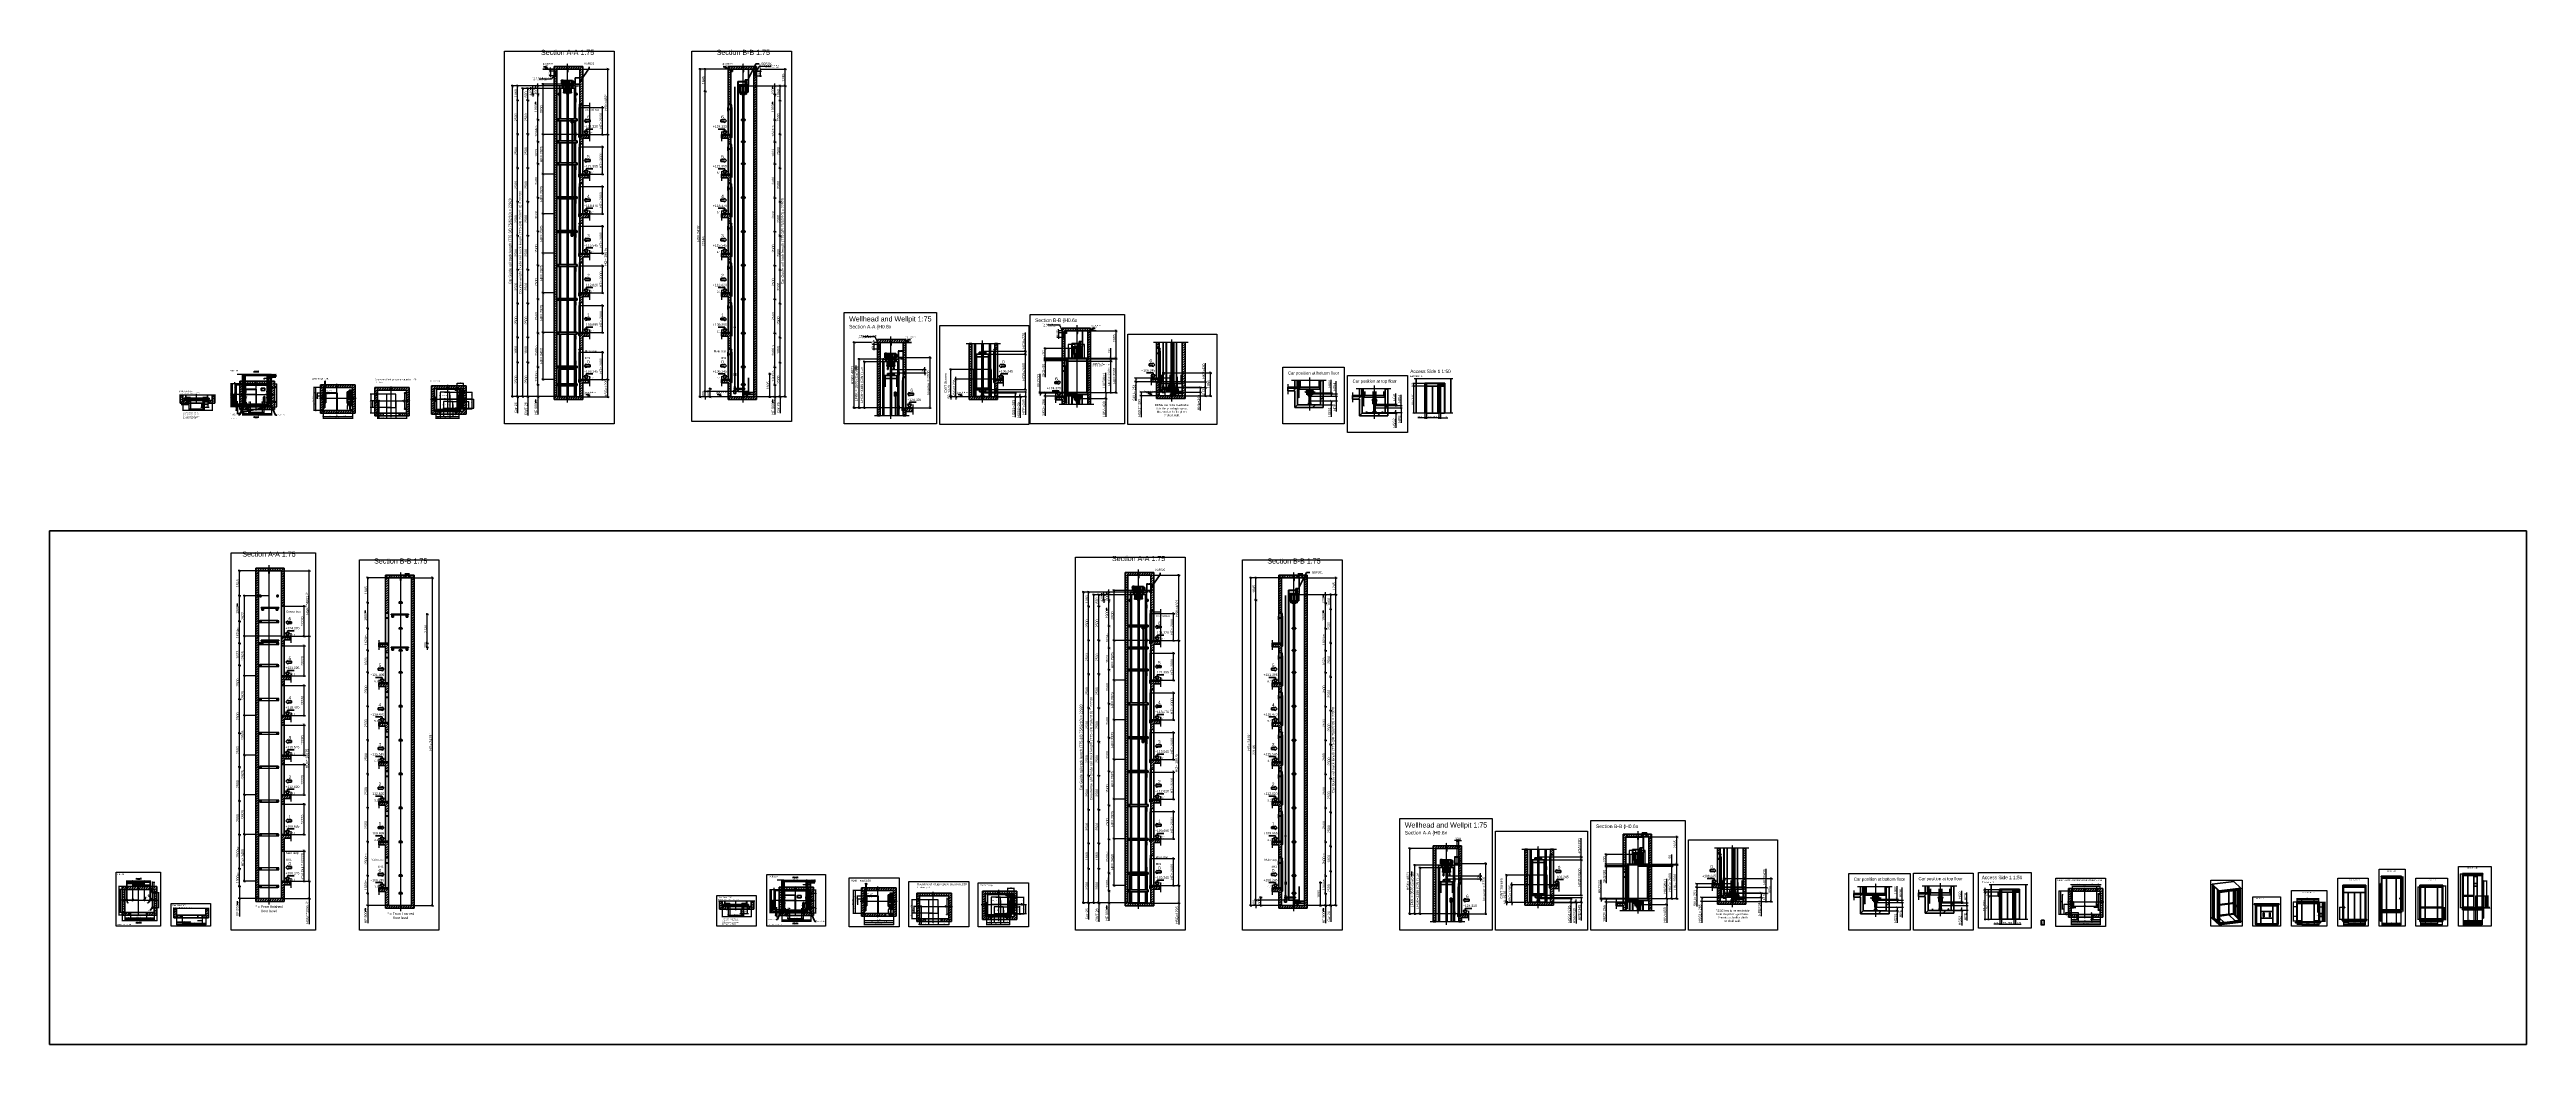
# Model space of a CAD drawing. Header units: millimetres. Extents: x -9546 to 173314, y -46180 to 27253.
import ezdxf
from ezdxf.enums import TextEntityAlignment as Align

# ---------------------------------------------------------------- set-up
doc = ezdxf.new("R2010")
doc.units = ezdxf.units.MM
for name, pattern in [('ACISOTGB', [9, 4, -1, 1, -1, 1, -1]), ('AM_ISO02W050', [7.5, 6, -1.5]), ('AM_ISO08W050', [18, 12, -1.5, 3, -1.5])]:
    doc.linetypes.add(name, pattern=pattern)
for name, color, linetype, lineweight in [('AM_0', 7, 'Continuous', 50), ('AM_1', 14, 'Continuous', 50), ('AM_11', 173, 'ACISOTGB', 25), ('AM_5', 3, 'Continuous', 25), ('AM_8', 1, 'Continuous', 25), ('LDBeams-AM_3', 6, 'AM_ISO02W050', 25), ('LDBuffer-AM_0', 7, 'Continuous', 50), ('LDCar-AM_0', 7, 'Continuous', 50), ('LDCar-AM_3', 6, 'AM_ISO02W050', 25), ('LDCar-AM_4', 3, 'Continuous', 25), ('LDCar-AM_7', 4, 'AM_ISO08W050', 25), ('LDCar-AM_8', 1, 'Continuous', 25), ('LDCarFrame-AM_0', 7, 'Continuous', 50), ('LDCarFrame-AM_3', 6, 'AM_ISO02W050', 25), ('LDDoorFixingPoints-AM_0', 7, 'Continuous', 50), ('LDElectricalComponents-AM_0', 7, 'Continuous', 50), ('LDForces-AM_0', 7, 'Continuous', 50), ('LDGear-AM_0', 7, 'Continuous', 50), ('LDGear-AM_7', 4, 'AM_ISO08W050', 25), ('LDGovernor-AM_0', 7, 'Continuous', 50), ('LDGuides-AM_0', 7, 'Continuous', 50), ('LDHallButton-AM_0', 7, 'Continuous', 50), ('LDHallButton-AM_3', 6, 'AM_ISO02W050', 25), ('LDRailBrackets-AM_0', 7, 'Continuous', 50), ('LDRailBrackets-AM_3', 6, 'AM_ISO02W050', 25), ('LDRefugeSpace-AM_0', 7, 'Continuous', 50), ('LDRefugeSpace-AM_3', 6, 'AM_ISO02W050', 25), ('LDScaffoldings-AM_0', 7, 'Continuous', 50), ('LDShaft-AM_0', 7, 'Continuous', 50), ('LDShaft-AM_4', 3, 'Continuous', 25), ('LDShaft-AM_5', 3, 'Continuous', 25), ('LDShaft-AM_7', 4, 'AM_ISO08W050', 25)]:
    doc.layers.add(name, color=color, linetype=linetype, lineweight=lineweight)
doc.layers.add('AM_VIEWS', color=1, linetype='Continuous', lineweight=25, plot=False)
doc.styles.add('LD', font='ARIALUNI.ttf')
doc.styles.get("Standard").update_dxf_attribs({"font": 'ARIALUNI.ttf'})
doc.dimstyles.new('LIFT', dxfattribs={"dimtxt": 2.5, "dimasz": 2.5, "dimexe": 1.25, "dimexo": 0, "dimgap": 0.5, "dimtad": 1, "dimdec": 0, "dimzin": 1, "dimdsep": 46, "dimtxsty": 'LD', "dimblk": 'ARCHTICK', "dimcen": 0, "dimdle": 1, "dimclrd": 3, "dimclre": 3, "dimclrt": 4, "dimadec": 0, "dimazin": 0, "dimtp": 0.1, "dimtm": 0.1, "dimtfac": 0.71, "dimtdec": 0, "dimtix": 1, "dimtmove": 0, "dimatfit": 3, "dimfxl": 1, "dimtolj": 1, "dimarcsym": 0})
doc.dimstyles.new('LIFT$0', dxfattribs={"dimtxt": 2.5, "dimasz": 2.5, "dimexe": 1.25, "dimexo": 0, "dimgap": 0.5, "dimtad": 1, "dimdec": 0, "dimzin": 1, "dimdsep": 46, "dimtxsty": 'LD', "dimblk1": 'ARCHTICK', "dimblk2": 'ARCHTICK', "dimsah": 1, "dimcen": 0, "dimdle": 1, "dimclrd": 3, "dimclre": 3, "dimclrt": 4, "dimadec": 0, "dimazin": 0, "dimtp": 0.1, "dimtm": 0.1, "dimtfac": 0.71, "dimtdec": 0, "dimtix": 1, "dimtmove": 0, "dimatfit": 3, "dimfxl": 1, "dimtolj": 1, "dimarcsym": 0})

# ---------------------------------------------------------------- blocks, each defined once
blk = doc.blocks.new('LD_20260309153702_00000021')
at = {"layer": 'LDCar-AM_4'}
blk.add_line((2410, 400), (-260, 400), dxfattribs=at)
blk = doc.blocks.new('LD_20260309153702_00000022')
at = {"layer": 'LDCar-AM_4'}
blk.add_line((1315, -500), (1935, -500), dxfattribs=at)
blk = doc.blocks.new('LD_20260309153702_00000026')
at = {"layer": 'AM_8'}
for p, q in [((-200, 330), (-130, 400)), ((-200, 154), (0, 354)), ((-200, -23), (0, 177)), ((-200, -200), (0, 0)), ((-23, -200), (177, 0)), ((154, -200), (354, 0)), ((1895, -50), (1945, 0)), ((1921, -200), (2121, 0)), ((2098, -200), (2350, 52)), ((2150, 205), (2345, 400)), ((2150, 382), (2168, 400)), ((2150, 29), (2350, 229)), ((330, -200), (420, -110)), ((2275, -200), (2350, -125))]:
    blk.add_line(p, q, dxfattribs=at)
blk = doc.blocks.new('LD_20260309153702_00000027')
at = {"layer": 'LDShaft-AM_0'}
for p, q in [((0, 400), (-200, 400)), ((-200, 400), (-200, -200)), ((0, 400), (0, 0)), ((0, 0), (0, 400)), ((2150, 0), (2150, 400)), ((2350, 400), (2150, 400)), ((2150, 400), (2150, 0)), ((2350, -200), (2350, 400)), ((-200, -200), (0, -200)), ((0, 0), (440, 0)), ((420, 0), (0, 0)), ((0, -200), (420, -200)), ((420, -200), (420, 0)), ((1560, -200), (1580, -200)), ((1875, -200), (1895, -200)), ((2150, 0), (1895, 0)), ((1895, 0), (1895, -200)), ((1895, -80), (1895, -5)), ((1895, -200), (1895, -80)), ((1895, -200), (2150, -200)), ((1910, 0), (2150, 0)), ((2150, -200), (2350, -200))]:
    blk.add_line(p, q, dxfattribs=at)
blk = doc.blocks.new('LD_20260309153702_0000002A')
at = {"layer": 'LDShaft-AM_0'}
for p, q in [((557, 0), (420, 0)), ((420, 0), (420, -80)), ((1002.55, 0), (560, 0)), ((1560, 0), (1489.95, 0)), ((1560, -62), (1560, 0)), ((420, -80), (420, -200)), ((420, -200), (1560, -200)), ((1560, -80), (1560, -65)), ((1560, -200), (1560, -80))]:
    blk.add_line(p, q, dxfattribs=at)
blk = doc.blocks.new('LD_20260309153702_0000002B')
at = {"layer": 'LDCar-AM_0'}
for p, q in [((900, 140), (-570, 140)), ((-570, 140), (-570, 60)), ((-570, 60), (-453, 60)), ((-567, 30), (-570, 30)), ((-570, 30), (-570, 0)), ((-570, 0), (-450, 0)), ((-567, 3), (-567, 30)), ((-453, 3), (-567, 3)), ((-472, 135), (-490, 135)), ((-490, 135), (-490, 132)), ((-490, 132), (-475, 132)), ((-475, 132), (-475, 82)), ((-475, 82), (-453, 82)), ((-472, 85), (-472, 135)), ((-450, 85), (-472, 85)), ((22.45, 128), (-464.95, 128)), ((-464.95, 128), (-464.95, 98)), ((-464.95, 98), (22.45, 98)), ((-453, 82), (-453, 3)), ((-450, 0), (-450, 85)), ((-450, 60), (885, 60)), ((479.95, 93), (-7.45, 93)), ((-7.45, 93), (-7.45, 63)), ((-7.45, 63), (479.95, 63)), ((22.45, 98), (22.45, 128)), ((470, 60), (450, 60)), ((450, 60), (450, 0)), ((450, 0), (570, 0)), ((453, 57), (470, 57)), ((453, 3), (453, 57)), ((567, 3), (453, 3)), ((470, 57), (470, 60)), ((479.95, 63), (479.95, 93)), ((570, 60), (550, 60)), ((570, 30), (567, 30)), ((567, 30), (567, 3)), ((570, 30), (570, 60)), ((570, 0), (570, 30)), ((900, 65), (900, 140))]:
    blk.add_line(p, q, dxfattribs=at)
at = {"layer": 'LDCar-AM_8'}
for p, q in [((-465, 120.5), (22.5, 120.5)), ((-465, 113), (22.5, 113)), ((-465, 105.5), (22.5, 105.5)), ((-7.5, 85.5), (480, 85.5)), ((-7.5, 78), (480, 78)), ((-7.5, 70.5), (480, 70.5))]:
    blk.add_line(p, q, dxfattribs=at)
blk = doc.blocks.new('LD_20260309153702_0000002C')
at = {"layer": 'LDHallButton-AM_0'}
for p, q in [((-315, 100), (-315, -47)), ((-20, 100), (-315, 100)), ((-20, -47), (-20, 100)), ((-315.01, -47), (-315.01, -65)), ((-315, -47), (-315.01, -47)), ((-315.01, -65), (-19.99, -65)), ((-19.99, -47), (-20, -47)), ((-19.99, -65), (-19.99, -47))]:
    blk.add_line(p, q, dxfattribs=at)
at = {"layer": 'LDHallButton-AM_3'}
for p, q in [((-520, -65), (-520, -300)), ((-20, -65), (-520, -65)), ((-20, -300), (-20, -65))]:
    blk.add_line(p, q, dxfattribs=at)
blk = doc.blocks.new('LD_20260309153702_0000002F')
at = {"layer": 'LDCar-AM_0'}
for p, q in [((-803, -515), (-803, -703)), ((-803, -703), (-800, -703)), ((-800, -700), (-800, -515)), ((-450, -700), (-800, -700)), ((-800, -703), (-453, -703)), ((-453, -763.5), (-471.5, -763.5)), ((-471.5, -763.5), (-471.5, -766.5)), ((-471.5, -766.5), (-450, -766.5)), ((-453, -703), (-453, -763.5)), ((-450, -766.5), (-450, -700)), ((-450, -757.5), (450, -757.5)), ((800, -700), (450, -700)), ((450, -700), (450, -766.5)), ((450, -766.5), (471.5, -766.5)), ((453, -703), (803, -703)), ((453, -763.5), (453, -703)), ((471.5, -763.5), (453, -763.5)), ((471.5, -766.5), (471.5, -763.5)), ((800, -515), (800, -700)), ((803, -703), (803, -515))]:
    blk.add_line(p, q, dxfattribs=at)
blk = doc.blocks.new('LD_20260309153702_00000030')
at = {"layer": 'LDCar-AM_0'}
for p, q in [((-453, 54), (-925, 54)), ((-925, 54), (-925, 0)), ((-925, 0), (925, 0)), ((-1.05, 41.5), (-469.95, 41.5)), ((-469.95, 41.5), (-469.95, 11.5)), ((-469.95, 11.5), (-1.05, 11.5)), ((-1.05, 11.5), (-1.05, 41.5)), ((469.95, 41.5), (1.05, 41.5)), ((1.05, 41.5), (1.05, 11.5)), ((1.05, 11.5), (469.95, 11.5)), ((925, 54), (453, 54)), ((469.95, 11.5), (469.95, 41.5)), ((925, 0), (925, 54))]:
    blk.add_line(p, q, dxfattribs=at)
at = {"layer": 'LDCar-AM_3'}
for p, q in [((-820, 41.5), (-920, 41.5)), ((-920, 41.5), (-920, 11.5)), ((-920, 11.5), (-820, 11.5)), ((-919, 40.5), (-820, 40.5)), ((-919, 12.5), (-919, 40.5)), ((-820, 12.5), (-919, 12.5)), ((-820, 40.5), (-820, 41.5)), ((-820, 11.5), (-820, 12.5)), ((920, 41.5), (820, 41.5)), ((820, 41.5), (820, 40.5)), ((820, 40.5), (919, 40.5)), ((919, 12.5), (820, 12.5)), ((820, 12.5), (820, 11.5)), ((820, 11.5), (920, 11.5)), ((919, 40.5), (919, 12.5)), ((920, 11.5), (920, 41.5))]:
    blk.add_line(p, q, dxfattribs=at)
at = {"layer": 'LDCar-AM_8'}
for p, q in [((-470, 34), (-1, 34)), ((-470, 26.5), (-1, 26.5)), ((-470, 19), (-1, 19)), ((1, 34), (470, 34)), ((1, 26.5), (470, 26.5)), ((1, 19), (470, 19))]:
    blk.add_line(p, q, dxfattribs=at)
blk = doc.blocks.new('LD_20260309153702_00000031')
at = {"layer": 'LDShaft-AM_7'}
blk.add_line((0, -1175), (0, -455), dxfattribs=at)
blk = doc.blocks.new('_ArchTick')
at = {"color": 0, "linetype": 'ByBlock', "const_width": 0.15}
blk.add_lwpolyline([(-0.5, -0.5), (0.5, 0.5)], dxfattribs=at)
blk = doc.blocks.new('*D234')
at = {"layer": 'LDShaft-AM_5', "color": 3, "transparency": 16777216}
for p, q in [((740, 1290), (740, 690)), ((860, 715), (740, 715)), ((860, 1290), (860, 690))]:
    blk.add_line(p, q, dxfattribs=at)
for p in [(740, 1289.8), (860, 1289.8)]:
    blk.add_point(p, dxfattribs=at)
at = {"layer": 'LDShaft-AM_5', "color": 3, "transparency": 16777216, "xscale": 50, "yscale": 50, "zscale": 50}
blk.add_blockref('_ArchTick', (740, 715), dxfattribs=at)
at = {"layer": 'LDShaft-AM_5', "color": 4, "transparency": 16777216, "insert": (800, 725), "char_height": 50, "attachment_point": 8, "style": 'LD'}
blk.add_mtext('120', dxfattribs=at)
blk = doc.blocks.new('_NONE')
blk = doc.blocks.new('*D235')
at = {"layer": 'LDShaft-AM_5', "color": 3, "transparency": 16777216}
for p, q in [((300, 1355), (300, 590)), ((2450, 615), (300, 615)), ((2450, 1355), (2450, 590))]:
    blk.add_line(p, q, dxfattribs=at)
for p in [(300, 1354.8), (2450, 1354.8)]:
    blk.add_point(p, dxfattribs=at)
at = {"layer": 'LDShaft-AM_5', "color": 3, "transparency": 16777216, "xscale": 50, "yscale": 50, "zscale": 50, "rotation": 180}
blk.add_blockref('_ArchTick', (300, 615), dxfattribs=at)
at = {"layer": 'LDShaft-AM_5', "color": 3, "transparency": 16777216, "xscale": 50, "yscale": 50, "zscale": 50}
blk.add_blockref('_ArchTick', (2450, 615), dxfattribs=at)
at = {"layer": 'LDShaft-AM_5', "color": 4, "transparency": 16777216, "insert": (1375, 625), "char_height": 50, "attachment_point": 8, "style": 'LD'}
blk.add_mtext('BS=2150', dxfattribs=at)
blk = doc.blocks.new('*D236')
at = {"layer": 'LDShaft-AM_5', "color": 3, "transparency": 16777216}
for p, q in [((860, 1290), (860, 690)), ((1760, 715), (860, 715)), ((1760, 1290), (1760, 690))]:
    blk.add_line(p, q, dxfattribs=at)
for p in [(860, 1289.8), (1760, 1289.8)]:
    blk.add_point(p, dxfattribs=at)
at = {"layer": 'LDShaft-AM_5', "color": 3, "transparency": 16777216, "xscale": 50, "yscale": 50, "zscale": 50, "rotation": 180}
blk.add_blockref('_ArchTick', (860, 715), dxfattribs=at)
at = {"layer": 'LDShaft-AM_5', "color": 3, "transparency": 16777216, "xscale": 50, "yscale": 50, "zscale": 50}
blk.add_blockref('_ArchTick', (1760, 715), dxfattribs=at)
at = {"layer": 'LDShaft-AM_5', "color": 4, "transparency": 16777216, "insert": (1310, 725), "char_height": 50, "attachment_point": 8, "style": 'LD'}
blk.add_mtext('BT= 900', dxfattribs=at)
blk = doc.blocks.new('*D237')
at = {"layer": 'LDShaft-AM_5', "color": 3, "transparency": 16777216}
for p, q in [((1760, 1290), (1760, 690)), ((1880, 715), (1760, 715)), ((1880, 1290), (1880, 690))]:
    blk.add_line(p, q, dxfattribs=at)
for p in [(1760, 1289.8), (1880, 1289.8)]:
    blk.add_point(p, dxfattribs=at)
at = {"layer": 'LDShaft-AM_5', "color": 3, "transparency": 16777216, "xscale": 50, "yscale": 50, "zscale": 50, "rotation": 180}
blk.add_blockref('_ArchTick', (1880, 715), dxfattribs=at)
at = {"layer": 'LDShaft-AM_5', "color": 4, "transparency": 16777216, "insert": (1820, 725), "char_height": 50, "attachment_point": 8, "style": 'LD'}
blk.add_mtext('120', dxfattribs=at)
blk = doc.blocks.new('LD_20260309153702_00000037')
at = {"layer": 'AM_8'}
for p, q in [((-200, 1568), (132, 1900)), ((-200, 1745), (-45, 1900)), ((109, 1700), (309, 1900)), ((286, 1700), (486, 1900)), ((463, 1700), (663, 1900)), ((639, 1700), (839, 1900)), ((816, 1700), (1016, 1900)), ((993, 1700), (1193, 1900)), ((1170, 1700), (1370, 1900)), ((1346, 1700), (1546, 1900)), ((1523, 1700), (1723, 1900)), ((1700, 1700), (1900, 1900)), ((1877, 1700), (2077, 1900)), ((2054, 1700), (2254, 1900)), ((-200, 1391), (0, 1591)), ((-200, 1214), (0, 1414)), ((-200, 1037), (0, 1237)), ((-200, 861), (0, 1061)), ((-200, 684), (0, 884)), ((-200, 507), (0, 707)), ((-200, 330), (0, 530)), ((-200, 154), (0, 354)), ((-200, -23), (0, 177)), ((-200, -200), (0, 0)), ((-23, -200), (177, 0)), ((154, -200), (354, 0)), ((1600, -168), (1768, 0)), ((1745, -200), (1945, 0)), ((1921, -200), (2121, 0)), ((2098, -200), (2350, 52)), ((2150, 1620), (2350, 1820)), ((2150, 1443), (2350, 1643)), ((2150, 1266), (2350, 1466)), ((2150, 1089), (2350, 1289)), ((2150, 913), (2350, 1113)), ((2150, 736), (2350, 936)), ((2150, 559), (2350, 759)), ((2150, 382), (2350, 582)), ((2150, 205), (2350, 405)), ((2150, 29), (2350, 229)), ((330, -200), (420, -110)), ((2275, -200), (2350, -125))]:
    blk.add_line(p, q, dxfattribs=at)
blk = doc.blocks.new('LD_20260309153702_00000038')
at = {"layer": 'LDShaft-AM_0'}
for p, q in [((0, 1900), (-200, 1900)), ((-200, 1900), (-200, -200)), ((2150, 1900), (0, 1900)), ((2350, 1900), (2150, 1900)), ((2350, -200), (2350, 1900)), ((0, 1700), (0, 1309)), ((0, 0), (0, 1700)), ((0, 1700), (2150, 1700)), ((0, 509), (0, 187)), ((2150, 1635), (2150, 1700)), ((2150, 1700), (2150, 0)), ((2150, 320), (2150, 1510)), ((2150, 138.25), (2150, 195)), ((2150, 0), (2150, 54.75)), ((-200, -200), (0, -200)), ((420, 0), (0, 0)), ((0, -200), (420, -200)), ((3, 0), (440, 0)), ((420, -200), (420, 0)), ((1580, 0), (2150, 0)), ((2150, 0), (1600, 0)), ((1600, 0), (1600, -200)), ((1600, -200), (2150, -200)), ((2150, -200), (2350, -200))]:
    blk.add_line(p, q, dxfattribs=at)
blk = doc.blocks.new('LD_20260309153702_0000003B')
at = {"layer": 'LDShaft-AM_0'}
for p, q in [((420, 0), (420, -80)), ((440, 0), (420, 0)), ((557, 0), (443, 0)), ((1002, 0), (560, 0)), ((1460, 0), (1018, 0)), ((1577, 0), (1463, 0)), ((1600, 0), (1580, 0)), ((1600, -80), (1600, 0)), ((420, -80), (420, -200)), ((420, -200), (1600, -200)), ((1600, -200), (1600, -80))]:
    blk.add_line(p, q, dxfattribs=at)
blk = doc.blocks.new('LD_20260309153702_0000003C')
at = {"layer": 'LDCar-AM_0'}
for p, q in [((-8, 100), (-900, 100)), ((-900, 100), (-900, 60)), ((-900, 60), (-8, 60)), ((-570, 60), (-570, 30)), ((-470, 60), (-570, 60)), ((-567, 30), (-570, 30)), ((-570, 30), (-570, 0)), ((-570, 0), (-450, 0)), ((-567, 3), (-567, 30)), ((-453, 3), (-567, 3)), ((-8, 95), (-479.95, 95)), ((-479.95, 95), (-479.95, 66.5)), ((-479.95, 66.5), (-8, 66.5)), ((-450, 60), (-470, 60)), ((-470, 60), (-470, 57)), ((-470, 57), (-453, 57)), ((-453, 57), (-453, 3)), ((-450, 0), (-450, 60)), ((-8, 60), (-450, 60)), ((900, 100), (8, 100)), ((479.95, 95), (8, 95)), ((8, 66.5), (479.95, 66.5)), ((8, 60), (900, 60)), ((450, 60), (8, 60)), ((450, 60), (450, 0)), ((470, 60), (450, 60)), ((450, 0), (570, 0)), ((453, 3), (453, 57)), ((453, 57), (470, 57)), ((567, 3), (453, 3)), ((470, 57), (470, 60)), ((567, 60), (470, 60)), ((479.95, 66.5), (479.95, 95)), ((567, 60), (567, 30)), ((570, 60), (567, 60)), ((570, 30), (567, 30)), ((567, 30), (567, 3)), ((570, 30), (570, 60)), ((570, 0), (570, 30)), ((900, 60), (900, 100))]:
    blk.add_line(p, q, dxfattribs=at)
at = {"layer": 'LDCar-AM_8'}
for p, q in [((-480, 87.875), (-1, 87.875)), ((-480, 80.75), (-1, 80.75)), ((-480, 73.625), (-1, 73.625)), ((1, 87.875), (480, 87.875)), ((1, 80.75), (480, 80.75)), ((1, 73.625), (480, 73.625))]:
    blk.add_line(p, q, dxfattribs=at)
blk = doc.blocks.new('LD_20260309153702_0000003E')
at = {"layer": 'AM_0'}
for p, q in [((-22, -551), (-35, -551)), ((-35, -551), (-35, -701)), ((-35, -701), (0, -701)), ((-22, -115), (-22, -676)), ((-22, -676), (0, -676)), ((0, -612.75), (-2, -612.75)), ((-2, -612.75), (-2, -639.25)), ((-2, -639.25), (0, -639.25)), ((0, -612.75), (0, -115)), ((0, -601), (0, -621)), ((5, -601), (0, -601)), ((0, -639.25), (0, -612.75)), ((0, -621), (0, -631)), ((5, -621), (0, -621)), ((0, -631), (0, -651)), ((0, -631), (5, -631)), ((0, -676), (0, -639.25)), ((0, -651), (5, -651)), ((0, -701), (0, -676)), ((5, -621), (5, -601)), ((5, -631), (5, -621)), ((5, -651), (5, -631))]:
    blk.add_line(p, q, dxfattribs=at)
blk = doc.blocks.new('LD_20260309153702_0000003F')
at = {"layer": 'AM_0'}
for p, q in [((-53, 25), (-88, 25)), ((-88, 25), (-88, 23)), ((-88, 23), (-88, 18)), ((-88, 18), (-88, 10)), ((-88, 10), (-88, 0)), ((0, 42), (-53, 42)), ((-53, 42), (-53, -42)), ((-53, 23), (-53, 25)), ((-53, 18), (-53, 23)), ((-53, 10), (-53, 18)), ((-53, 0), (-53, 10)), ((-53, -10), (-53, 0)), ((0, -42), (0, 42)), ((-88, 0), (-88, -10)), ((-88, -10), (-88, -18)), ((-88, -18), (-88, -23)), ((-88, -23), (-88, -25)), ((-88, -25), (-53, -25)), ((-53, -18), (-53, -10)), ((-53, -23), (-53, -18)), ((-53, -25), (-53, -23)), ((-53, -42), (0, -42))]:
    blk.add_line(p, q, dxfattribs=at)
blk = doc.blocks.new('LD_20260309153702_00000040')
at = {"layer": 'LDBuffer-AM_0'}
for p, q in [((-58, 90.5), (-58, 34)), ((0, 90.5), (-58, 90.5)), ((-40, 34), (-58, 34)), ((-35, 14), (-58, 14)), ((-58, 14), (-40, 14)), ((-55, 34), (-55, 87.5)), ((-55, 87.5), (0, 87.5)), ((-40, 14), (-40, 34)), ((-35, -34), (-35, 14)), ((-3, 14), (-35, 14)), ((-35, 14), (-35, -34)), ((-3, -34), (-3, 14)), ((0, 87.5), (0, 90.5)), ((-58, -34), (-35, -34)), ((-58, -34), (-58, -96.5)), ((-55, -96.5), (-55, -34)), ((-35, -34), (-3, -34))]:
    blk.add_line(p, q, dxfattribs=at)
blk = doc.blocks.new('LD_20260309153702_00000041')
at = {"layer": 'LDElectricalComponents-AM_0'}
for p, q in [((-82, 20), (-94, 20)), ((-82, 20), (-82, -20)), ((-72, 20), (-82, 20)), ((-82, -20), (-82, 20)), ((-94, -20), (-82, -20)), ((-82, -20), (-72, -20))]:
    blk.add_line(p, q, dxfattribs=at)
blk = doc.blocks.new('LD_20260309153702_00000043')
at = {"layer": 'AM_0'}
for p, q in [((-17, 87), (-72, 87)), ((-72, 87), (-72, -45)), ((3, 87), (-17, 87)), ((-17, 87), (-17, -45)), ((-17, -45), (-17, 87)), ((3, -45), (3, 87)), ((5, 87), (3, 87)), ((3, 87), (3, -45)), ((5, -45), (5, 87)), ((-72, -45), (-17, -45)), ((-17, -45), (3, -45)), ((3, -45), (5, -45))]:
    blk.add_line(p, q, dxfattribs=at)
blk = doc.blocks.new('LD_20260309153702_00000044')
at = {"layer": 'LDCar-AM_0'}
for p, q in [((-803, 703), (-803, 394)), ((803, 703), (-803, 703)), ((-803, 378), (-803, -703)), ((-800, 394), (-800, 700)), ((-800, 700), (800, 700)), ((-800, -703), (-800, 378)), ((800, 700), (800, -700)), ((803, -703), (803, 703)), ((-803, -703), (-800, -703)), ((-450, -700), (-800, -700)), ((-800, -700), (-800, -703)), ((-800, -703), (-453, -703)), ((-453, -763.5), (-471.5, -763.5)), ((-471.5, -763.5), (-471.5, -766.5)), ((-471.5, -766.5), (-450, -766.5)), ((-453, -703), (-453, -763.5)), ((-450, -766.5), (-450, -700)), ((-450, -757.5), (-8, -757.5)), ((8, -757.5), (450, -757.5)), ((450, -700), (450, -766.5)), ((800, -700), (450, -700)), ((450, -766.5), (471.5, -766.5)), ((453, -763.5), (453, -703)), ((453, -703), (803, -703)), ((471.5, -763.5), (453, -763.5)), ((471.5, -766.5), (471.5, -763.5))]:
    blk.add_line(p, q, dxfattribs=at)
blk = doc.blocks.new('LD_20260309153702_00000045')
at = {"layer": 'LDHallButton-AM_0'}
for p, q in [((-3, 125), (-17.49, 125)), ((-17.49, 125), (-17.49, -125)), ((0.01, 125), (0, 125)), ((0.01, -125), (0.01, 125)), ((3, 120.5), (0.01, 120.5)), ((3, -120.5), (3, 120.5)), ((-17.49, -125), (-3, -125)), ((0, -125), (0.01, -125)), ((0.01, -120.5), (3, -120.5))]:
    blk.add_line(p, q, dxfattribs=at)
blk = doc.blocks.new('LD_20260309153702_00000046')
at = {"layer": 'LDForces-AM_0'}
for p, q in [((1874, 1155), (1860, 1155)), ((1860, 1155), (1860, 1105)), ((1860, 1105), (1874, 1105)), ((1874, 725), (1860, 725)), ((1860, 725), (1860, 675)), ((1860, 675), (1874, 675)), ((1876, 1155), (1874, 1155)), ((1874, 1155), (1874, 1105)), ((1874, 1105), (1874, 1155)), ((1874, 1105), (1876, 1105)), ((1876, 725), (1874, 725)), ((1874, 725), (1874, 675)), ((1874, 675), (1874, 725)), ((1874, 675), (1876, 675)), ((1878, 1152), (1876, 1155)), ((1876, 1150), (1878, 1152)), ((1878, 1148), (1876, 1150)), ((1876, 1145), (1878, 1148)), ((1878, 1142), (1876, 1145)), ((1876, 1140), (1878, 1142)), ((1878, 1138), (1876, 1140)), ((1876, 1135), (1878, 1138)), ((1878, 1132), (1876, 1135)), ((1876, 1130), (1878, 1132)), ((1878, 1128), (1876, 1130)), ((1876, 1125), (1878, 1128)), ((1878, 1122), (1876, 1125)), ((1876, 1120), (1878, 1122)), ((1878, 1118), (1876, 1120)), ((1876, 1115), (1878, 1118)), ((1878, 1112), (1876, 1115)), ((1876, 1110), (1878, 1112)), ((1878, 1108), (1876, 1110)), ((1876, 1105), (1878, 1108)), ((1878, 722), (1876, 725)), ((1876, 720), (1878, 722)), ((1878, 718), (1876, 720)), ((1876, 715), (1878, 718)), ((1878, 712), (1876, 715)), ((1876, 710), (1878, 712)), ((1878, 708), (1876, 710)), ((1876, 705), (1878, 708)), ((1878, 702), (1876, 705)), ((1876, 700), (1878, 702)), ((1878, 698), (1876, 700)), ((1876, 695), (1878, 698)), ((1878, 692), (1876, 695)), ((1876, 690), (1878, 692)), ((1878, 688), (1876, 690)), ((1876, 685), (1878, 688)), ((1878, 682), (1876, 685)), ((1876, 680), (1878, 682)), ((1878, 678), (1876, 680)), ((1876, 675), (1878, 678)), ((1962, 1155), (1960, 1155)), ((1960, 1155), (1960, 1105)), ((1960, 1155), (1960, 1155)), ((1960, 1105), (1960, 1155)), ((1960, 1105), (1962, 1105)), ((1960, 1105), (1960, 1105)), ((1962, 725), (1960, 725)), ((1960, 725), (1960, 675)), ((1960, 725), (1960, 725)), ((1960, 675), (1960, 725)), ((1960, 675), (1962, 675)), ((1960, 675), (1960, 675)), ((1964, 1152), (1962, 1155)), ((1962, 1150), (1964, 1152)), ((1964, 1148), (1962, 1150)), ((1962, 1145), (1964, 1148)), ((1964, 1142), (1962, 1145)), ((1962, 1140), (1964, 1142)), ((1964, 1138), (1962, 1140)), ((1962, 1135), (1964, 1138)), ((1964, 1132), (1962, 1135)), ((1962, 1130), (1964, 1132)), ((1964, 1128), (1962, 1130)), ((1962, 1125), (1964, 1128)), ((1964, 1122), (1962, 1125)), ((1962, 1120), (1964, 1122)), ((1964, 1118), (1962, 1120)), ((1962, 1115), (1964, 1118)), ((1964, 1112), (1962, 1115)), ((1962, 1110), (1964, 1112)), ((1964, 1108), (1962, 1110)), ((1962, 1105), (1964, 1108)), ((1964, 722), (1962, 725)), ((1962, 720), (1964, 722)), ((1964, 718), (1962, 720)), ((1962, 715), (1964, 718)), ((1964, 712), (1962, 715)), ((1962, 710), (1964, 712)), ((1964, 708), (1962, 710)), ((1962, 705), (1964, 708)), ((1964, 702), (1962, 705)), ((1962, 700), (1964, 702)), ((1964, 698), (1962, 700)), ((1962, 695), (1964, 698)), ((1964, 692), (1962, 695)), ((1962, 690), (1964, 692)), ((1964, 688), (1962, 690)), ((1962, 685), (1964, 688)), ((1964, 682), (1962, 685)), ((1962, 680), (1964, 682)), ((1964, 678), (1962, 680)), ((1962, 675), (1964, 678))]:
    blk.add_line(p, q, dxfattribs=at)
blk = doc.blocks.new('LD_20260309153702_00000047')
at = {"layer": 'LDCarFrame-AM_0'}
for p, q in [((-885, 126), (-885, 86)), ((-881, 126), (-885, 126)), ((-885, 86), (-814, 86)), ((-881, 90), (-881, 126)), ((-810, 90), (-881, 90)), ((-803, 140), (-855, 140)), ((-855, 140), (-855, 90)), ((-855, 86), (-855, -86)), ((-814, 86), (-814, 50)), ((-814, 50), (-810, 50)), ((-810, 50), (-814, 50)), ((-814, 50), (-814, -50)), ((-810, 50), (-810, 90)), ((-810, -50), (-810, 50)), ((855, 140), (803, 140)), ((881, 90), (810, 90)), ((810, 90), (810, 50)), ((814, 50), (810, 50)), ((810, 50), (810, -50)), ((810, 50), (814, 50)), ((814, 86), (885, 86)), ((814, 50), (814, 86)), ((814, -50), (814, 50)), ((855, 90), (855, 140)), ((855, -86), (855, 86)), ((885, 126), (881, 126)), ((881, 126), (881, 90)), ((885, 86), (885, 126)), ((-885, -86), (-885, -126)), ((-814, -86), (-885, -86)), ((-885, -126), (-881, -126)), ((-881, -126), (-881, -90)), ((-881, -90), (-810, -90)), ((-855, -90), (-855, -140)), ((-855, -140), (-817, -140)), ((-810, -50), (-814, -50)), ((-814, -50), (-814, -86)), ((-814, -50), (-810, -50)), ((-810, -90), (-810, -50)), ((803, -140), (855, -140)), ((814, -50), (810, -50)), ((810, -50), (810, -90)), ((810, -50), (814, -50)), ((810, -90), (881, -90)), ((814, -86), (814, -50)), ((885, -86), (814, -86)), ((855, -140), (855, -90)), ((881, -90), (881, -126)), ((881, -126), (885, -126)), ((885, -126), (885, -86))]:
    blk.add_line(p, q, dxfattribs=at)
blk = doc.blocks.new('LD_20260309153702_00000049')
at = {"layer": 'LDForces-AM_0'}
for p, q in [((117, 1278), (116, 1277)), ((116, 1277), (116, 1275)), ((116, 1275), (116, 1273)), ((116, 1273), (117, 1272)), ((117, 1078), (116, 1077)), ((116, 1077), (116, 1075)), ((116, 1075), (116, 1073)), ((116, 1073), (117, 1072)), ((118, 1279), (117, 1278)), ((117, 1272), (118, 1271)), ((118, 1079), (117, 1078)), ((117, 1072), (118, 1071)), ((120, 1279), (118, 1279)), ((118, 1271), (120, 1271)), ((120, 1079), (118, 1079)), ((118, 1071), (120, 1071)), ((122, 1279), (120, 1279)), ((120, 1271), (122, 1271)), ((122, 1079), (120, 1079)), ((120, 1071), (122, 1071)), ((123, 1278), (122, 1279)), ((122, 1271), (123, 1272)), ((123, 1078), (122, 1079)), ((122, 1071), (123, 1072)), ((124, 1277), (123, 1278)), ((123, 1272), (124, 1273)), ((124, 1077), (123, 1078)), ((123, 1072), (124, 1073)), ((124, 1275), (124, 1277)), ((124, 1273), (124, 1275)), ((124, 1075), (124, 1077)), ((124, 1073), (124, 1075))]:
    blk.add_line(p, q, dxfattribs=at)
blk = doc.blocks.new('LD_20260309153702_0000004A')
at = {"layer": 'LDCarFrame-AM_0'}
for p, q in [((-25, 512), (-25, 212)), ((25, 512), (-25, 512)), ((-25, 212), (25, 212)), ((25, 210), (-25, 210)), ((-25, 210), (-25, 134)), ((-25, 118), (-25, -120)), ((25, 212), (25, 512)), ((25, 134), (25, 210)), ((25, -120), (25, 118)), ((-32, -120), (-32, -145)), ((-12, -120), (-32, -120)), ((-25, -120), (25, -120)), ((-12, -120), (-12, -140)), ((25, -120), (-12, -120)), ((-12, -145), (-12, -120)), ((-12, -140), (-9, -140)), ((-9, -140), (-9, -123)), ((-9, -123), (25, -123)), ((25, -123), (25, -120))]:
    blk.add_line(p, q, dxfattribs=at)
blk = doc.blocks.new('LD_20260309153702_0000004C')
at = {"layer": 'LDGuides-AM_0'}
for p, q in [((-24, 37.5), (-31, 37.5)), ((-31, 37.5), (-31, -37.5)), ((-24, 5), (-24, 37.5)), ((16, 5), (-24, 5)), ((-31, -37.5), (-24, -37.5)), ((-24, -5), (16, -5)), ((-24, -37.5), (-24, -5))]:
    blk.add_line(p, q, dxfattribs=at)
blk = doc.blocks.new('LD_20260309153702_0000004F')
at = {"layer": 'LDGuides-AM_0'}
for p, q in [((24, 5), (-16, 5)), ((31, 37.5), (24, 37.5)), ((24, 37.5), (24, 5)), ((31, -37.5), (31, 37.5)), ((-16, -5), (24, -5)), ((24, -5), (24, -37.5)), ((24, -37.5), (31, -37.5))]:
    blk.add_line(p, q, dxfattribs=at)
blk = doc.blocks.new('LD_20260309153702_00000053')
at = {"layer": 'LDCarFrame-AM_0'}
for p, q in [((20, 20), (15, 26)), ((20, 15), (15, 15)), ((15, 15), (20, 15)), ((15, 6), (20, 6)), ((20, 15), (20, 20)), ((20, 6), (20, 15)), ((20, -6), (15, -6)), ((15, -15), (20, -15)), ((20, -15), (15, -15)), ((15, -26), (20, -20)), ((20, -15), (20, -6)), ((20, -20), (20, -15))]:
    blk.add_line(p, q, dxfattribs=at)
blk = doc.blocks.new('LD_20260309153702_00000054')
at = {"layer": 'LDCarFrame-AM_0'}
for p, q in [((-15, 26), (-20, 20)), ((-20, 20), (-20, 15)), ((-15, 15), (-20, 15)), ((-20, 15), (-20, 6)), ((-20, 15), (-15, 15)), ((-20, 6), (-15, 6)), ((-15, -6), (-20, -6)), ((-20, -6), (-20, -15)), ((-15, -15), (-20, -15)), ((-20, -15), (-20, -20)), ((-20, -15), (-15, -15)), ((-20, -20), (-15, -26))]:
    blk.add_line(p, q, dxfattribs=at)
blk = doc.blocks.new('LD_20260309153702_00000055')
at = {"layer": 'LDGear-AM_0'}
for p, q in [((-844, 240), (-850, 240)), ((-850, 240), (-850, 190)), ((-850, 190), (-844, 190)), ((-828, 240), (-844, 240)), ((-844, 190), (-828, 190)), ((-803, 254), (-829, 254)), ((-829, 254), (-829, 252)), ((-829, 252), (-803, 252)), ((-803, 252), (-829, 252)), ((-829, 252), (-829, 240)), ((-829, 190), (-829, 178)), ((-829, 178), (-803, 178)), ((-803, 178), (-829, 178)), ((-829, 178), (-829, 176)), ((-829, 176), (-803, 176)), ((-804, 240), (-828, 240)), ((-828, 190), (-804, 190)), ((-803, 240), (-804, 240)), ((-804, 190), (-803, 190)), ((829, 254), (803, 254)), ((803, 252), (829, 252)), ((829, 252), (803, 252)), ((804, 240), (803, 240)), ((803, 190), (804, 190)), ((803, 178), (829, 178)), ((829, 178), (803, 178)), ((803, 176), (829, 176)), ((828, 240), (804, 240)), ((804, 190), (828, 190)), ((844, 240), (828, 240)), ((828, 190), (844, 190)), ((829, 252), (829, 254)), ((829, 240), (829, 252)), ((829, 178), (829, 190)), ((829, 176), (829, 178)), ((850, 240), (844, 240)), ((844, 190), (850, 190)), ((850, 190), (850, 240)), ((-844, -190), (-850, -190)), ((-850, -190), (-850, -240)), ((-850, -240), (-844, -240)), ((-828, -190), (-844, -190)), ((-844, -240), (-828, -240)), ((-817, -177), (-829, -177)), ((-829, -177), (-829, -179)), ((-829, -179), (-817, -179)), ((-817, -179), (-829, -179)), ((-829, -179), (-829, -190)), ((-829, -240), (-829, -252)), ((-829, -252), (-817, -252)), ((-817, -252), (-829, -252)), ((-829, -252), (-829, -254)), ((-829, -254), (-817, -254)), ((-817, -190), (-828, -190)), ((-828, -240), (-817, -240)), ((829, -177), (803, -177)), ((803, -179), (829, -179)), ((829, -179), (803, -179)), ((804, -190), (803, -190)), ((803, -240), (804, -240)), ((803, -252), (829, -252)), ((829, -252), (803, -252)), ((803, -254), (829, -254)), ((828, -190), (804, -190)), ((804, -240), (828, -240)), ((844, -190), (828, -190)), ((828, -240), (844, -240)), ((829, -179), (829, -177)), ((829, -190), (829, -179)), ((829, -252), (829, -240)), ((829, -254), (829, -252)), ((850, -190), (844, -190)), ((844, -240), (850, -240)), ((850, -240), (850, -190))]:
    blk.add_line(p, q, dxfattribs=at)
at = {"layer": 'LDGear-AM_7'}
for p, q in [((-815, 215), (-735, 215)), ((-775, 290), (-775, 280)), ((-775, 280), (-775, 150)), ((-775, 150), (-775, 140)), ((735, 215), (815, 215)), ((775, 290), (775, 280)), ((775, 280), (775, 150)), ((775, 150), (775, 140)), ((-815, -215), (-735, -215)), ((-775, -140), (-775, -150)), ((-775, -150), (-775, -280)), ((-775, -280), (-775, -290)), ((735, -215), (815, -215)), ((775, -140), (775, -150)), ((775, -150), (775, -280)), ((775, -280), (775, -290))]:
    blk.add_line(p, q, dxfattribs=at)
blk = doc.blocks.new('LD_20260309153702_00000056')
at = {"layer": 'LDGear-AM_7'}
for p, q in [((115, 0), (-115, 0)), ((0, 40), (0, -40))]:
    blk.add_line(p, q, dxfattribs=at)
blk = doc.blocks.new('LD_20260309153702_00000057')
at = {"layer": 'LDGear-AM_7'}
for p, q in [((115, 0), (-115, 0)), ((0, 40), (0, -40))]:
    blk.add_line(p, q, dxfattribs=at)
blk = doc.blocks.new('LD_20260309153702_00000058')
at = {"layer": 'LDCarFrame-AM_3'}
for p, q in [((-841, 741), (-841, -756)), ((841, 741), (-841, 741)), ((-841, 741), (-841, -756)), ((841, 741), (-841, 741)), ((-841, 741), (-841, -756)), ((841, 741), (-841, 741)), ((-841, 741), (-841, -756)), ((841, 741), (-841, 741)), ((-800, 700), (-800, -700)), ((800, 700), (-800, 700)), ((800, -700), (800, 700)), ((841, -756), (841, 741)), ((841, -756), (841, 741)), ((841, -756), (841, 741)), ((841, -756), (841, 741)), ((-841, -756), (841, -756)), ((-841, -756), (841, -756)), ((-841, -756), (841, -756)), ((-841, -756), (841, -756)), ((-800, -700), (800, -700))]:
    blk.add_line(p, q, dxfattribs=at)
blk = doc.blocks.new('LD_20260309153702_00000059')
at = {"layer": 'AM_0'}
for p, q in [((50, 182), (-50, 182)), ((-50, 182), (-50, -162)), ((-46, 101), (-50, 82)), ((-50, 82), (-46, 63)), ((-35, 117), (-46, 101)), ((-46, 63), (-35, 47)), ((-37, 212), (-40, 212)), ((-40, 212), (-40, 182)), ((-40, 182), (-37, 182)), ((-28, 212), (-37, 212)), ((-37, 182), (-28, 182)), ((-19, 128), (-35, 117)), ((-35, 47), (-19, 36)), ((-15, 212), (-28, 212)), ((-28, 182), (-15, 182)), ((0, 132), (-19, 128)), ((-19, 36), (0, 32)), ((0, 212), (-15, 212)), ((-15, 182), (0, 182)), ((15, 212), (0, 212)), ((0, 182), (15, 182)), ((19, 128), (0, 132)), ((0, 32), (19, 36)), ((28, 212), (15, 212)), ((15, 182), (28, 182)), ((35, 117), (19, 128)), ((19, 36), (35, 47)), ((37, 212), (28, 212)), ((28, 182), (37, 182)), ((46, 101), (35, 117)), ((35, 47), (46, 63)), ((40, 212), (37, 212)), ((37, 182), (40, 182)), ((40, 182), (40, 212)), ((50, 82), (46, 101)), ((46, 63), (50, 82)), ((50, -162), (50, 182)), ((-50, -162), (50, -162)), ((-50, -162), (-50, -212)), ((50, -162), (-50, -162)), ((-50, -212), (50, -212)), ((50, -212), (50, -162))]:
    blk.add_line(p, q, dxfattribs=at)
blk = doc.blocks.new('LD_20260309153702_0000005A')
at = {"layer": 'LDCar-AM_0'}
for p, q in [((-453, 54), (-925, 54)), ((-925, 54), (-925, 0)), ((-925, 0), (-8, 0)), ((-8, 41.5), (-469.95, 41.5)), ((-469.95, 41.5), (-469.95, 11.5)), ((-469.95, 11.5), (-8, 11.5)), ((469.95, 41.5), (8, 41.5)), ((8, 11.5), (469.95, 11.5)), ((8, 0), (925, 0)), ((925, 54), (453, 54)), ((469.95, 11.5), (469.95, 41.5)), ((925, 0), (925, 54))]:
    blk.add_line(p, q, dxfattribs=at)
at = {"layer": 'LDCar-AM_3'}
for p, q in [((-820, 41.5), (-920, 41.5)), ((-920, 41.5), (-920, 11.5)), ((-920, 11.5), (-820, 11.5)), ((-919, 40.5), (-820, 40.5)), ((-919, 12.5), (-919, 40.5)), ((-820, 12.5), (-919, 12.5)), ((-820, 40.5), (-820, 41.5)), ((-820, 11.5), (-820, 12.5)), ((920, 41.5), (820, 41.5)), ((820, 41.5), (820, 40.5)), ((820, 40.5), (919, 40.5)), ((919, 12.5), (820, 12.5)), ((820, 12.5), (820, 11.5)), ((820, 11.5), (920, 11.5)), ((919, 40.5), (919, 12.5)), ((920, 11.5), (920, 41.5))]:
    blk.add_line(p, q, dxfattribs=at)
at = {"layer": 'LDCar-AM_8'}
for p, q in [((-470, 34), (-1, 34)), ((-470, 26.5), (-1, 26.5)), ((-470, 19), (-1, 19)), ((1, 34), (470, 34)), ((1, 26.5), (470, 26.5)), ((1, 19), (470, 19))]:
    blk.add_line(p, q, dxfattribs=at)
blk = doc.blocks.new('LD_20260309153702_0000005B')
at = {"layer": 'LDCar-AM_3'}
for p, q in [((923, 87.4), (-923, 87.4)), ((-923, 87.4), (-923, 4)), ((-923, 4), (923, 4)), ((923, 4), (923, 87.4))]:
    blk.add_line(p, q, dxfattribs=at)
blk = doc.blocks.new('LD_20260309153702_00000061')
at = {"layer": 'LDRailBrackets-AM_0'}
for p, q in [((71, 140), (8, 140)), ((71, -140), (71, 140)), ((104, 115), (84, 115)), ((84, 115), (84, -115)), ((104, -115), (104, 115)), ((108, 115), (104, 115)), ((104, 115), (104, -115)), ((108, -115), (108, 115)), ((8, -140), (71, -140)), ((84, -115), (104, -115)), ((104, -115), (108, -115))]:
    blk.add_line(p, q, dxfattribs=at)
blk = doc.blocks.new('LD_20260309153702_00000062')
at = {"layer": 'LDShaft-AM_7'}
for p, q in [((-1270, 0), (1400, 0)), ((0, -1175), (0, 1045))]:
    blk.add_line(p, q, dxfattribs=at)
blk = doc.blocks.new('LD_20260309153702_00000064')
at = {"layer": 'LDElectricalComponents-AM_0'}
for p, q in [((8, 400), (0, 400)), ((0, 400), (0, 384)), ((0, 384), (0, -400)), ((0, 384), (8, 384)), ((1018, 400), (8, 400)), ((8, 400), (8, 384)), ((8, 384), (8, 400)), ((8, -400), (8, 384)), ((8, 384), (1018, 384)), ((1002, 384), (1002, -915)), ((1018, 384), (1002, 384)), ((1018, 384), (1018, 400)), ((1018, -915), (1018, 384)), ((0, -400), (8, -400)), ((1002, -915), (1018, -915))]:
    blk.add_line(p, q, dxfattribs=at)
blk = doc.blocks.new('LD_20260309153702_00000066')
at = {"layer": 'LDCar-AM_0'}
for p, q in [((100, 658), (0, 658)), ((0, 658), (0, 650)), ((2, 656), (100, 656)), ((2, 650), (2, 656)), ((100, 656), (100, 658)), ((0, -650), (0, -658)), ((0, -658), (100, -658)), ((2, -656), (2, -650)), ((100, -656), (2, -656)), ((100, -658), (100, -656))]:
    blk.add_line(p, q, dxfattribs=at)
blk = doc.blocks.new('LD_20260309153702_00000069')
at = {"layer": 'LDRailBrackets-AM_0'}
for p, q in [((-216, 650), (-238, 650)), ((-238, 650), (-238, -650)), ((-216, -650), (-216, 650)), ((-213, 650), (-216, 650)), ((-216, 650), (-216, -650)), ((-54, 650), (-213, 650)), ((-213, -650), (-213, 650)), ((-213, 585), (-54, 585)), ((-15, 709), (-54, 650)), ((-54, 585), (-54, 650)), ((-4, 599), (-54, 599)), ((-54, 595), (-4, 595)), ((-54, 595), (-4, 595)), ((-4, 720), (-15, 720)), ((-15, 720), (-15, 709)), ((0, 720), (-4, 720)), ((-4, 720), (-4, 595)), ((-4, 595), (-4, 720)), ((-4, 595), (-4, 599)), ((-4, 595), (0, 595)), ((0, 595), (0, 720)), ((-238, -650), (-216, -650)), ((-216, -650), (-213, -650)), ((-54, -585), (-213, -585)), ((-213, -650), (-54, -650)), ((-54, -650), (-54, -585)), ((-4, -595), (-54, -595)), ((-4, -595), (-54, -595)), ((-54, -599), (-4, -599)), ((-54, -650), (-15, -709)), ((-15, -709), (-15, -720)), ((-15, -720), (-4, -720)), ((0, -595), (-4, -595)), ((-4, -595), (-4, -720)), ((-4, -720), (-4, -595)), ((-4, -599), (-4, -595)), ((-4, -720), (0, -720)), ((0, -720), (0, -595))]:
    blk.add_line(p, q, dxfattribs=at)
blk = doc.blocks.new('LD_20260309153702_0000006C')
at = {"layer": 'LDCar-AM_0'}
for p, q in [((-80, 501), (-80, 431)), ((80, 501), (-80, 501)), ((-80, 431), (-77, 431)), ((80, 187.5), (-80, 187.5)), ((-80, 187.5), (-80, -187.5)), ((-77, 431), (-77, 498)), ((-77, 498), (77, 498)), ((77, 498), (-77, 498)), ((-77, 498), (-77, 187.5)), ((77, 498), (77, 431)), ((77, 187.5), (77, 498)), ((77, 431), (80, 431)), ((80, 431), (80, 501)), ((80, -187.5), (80, 187.5)), ((-80, -187.5), (80, -187.5)), ((-80, -431), (-80, -501)), ((-77, -431), (-80, -431)), ((-80, -501), (80, -501)), ((-77, -187.5), (-77, -498)), ((-77, -498), (-77, -431)), ((-77, -498), (77, -498)), ((77, -498), (-77, -498)), ((77, -498), (77, -187.5)), ((77, -431), (77, -498)), ((80, -431), (77, -431)), ((80, -501), (80, -431))]:
    blk.add_line(p, q, dxfattribs=at)
blk = doc.blocks.new('LD_20260309153702_0000006E')
at = {"layer": 'LDBuffer-AM_0'}
for p, q in [((-40, 585), (-63, 585)), ((-63, 585), (-63, 553)), ((-63, 513), (-63, 501)), ((-37.5, 585), (-40, 585)), ((-40, 585), (-40, 553)), ((-37.5, 585), (-40, 585)), ((-40, 585), (-40, 553)), ((-6, 525), (-5, 525)), ((-6, 525), (-5, 525)), ((5, 525), (6, 525)), ((5, 525), (6, 525)), ((40, 585), (37.5, 585)), ((40, 585), (37.5, 585)), ((63, 585), (40, 585)), ((40, 553), (40, 585)), ((40, 553), (40, 585)), ((63, 553), (63, 585)), ((63, 501), (63, 513)), ((-63, -501), (-63, -513)), ((-63, -553), (-63, -585)), ((-63, -585), (-40, -585)), ((-40, -553), (-40, -585)), ((-40, -553), (-40, -585)), ((-40, -585), (-37.5, -585)), ((-40, -585), (-37.5, -585)), ((-5, -525), (-6, -525)), ((-5, -525), (-6, -525)), ((6, -525), (5, -525)), ((6, -525), (5, -525)), ((37.5, -585), (40, -585)), ((37.5, -585), (40, -585)), ((40, -585), (40, -553)), ((40, -585), (40, -553)), ((40, -585), (63, -585)), ((63, -513), (63, -501)), ((63, -585), (63, -553))]:
    blk.add_line(p, q, dxfattribs=at)
blk = doc.blocks.new('LD_20260309153702_00000070')
at = {"layer": 'LDCar-AM_7'}
blk.add_line((0, -614), (0, 614), dxfattribs=at)
blk = doc.blocks.new('LD_20260309153702_00000071')
at = {"layer": 'LDCarFrame-AM_0'}
for p, q in [((-65, 30), (-65, 29)), ((-30, 30), (-65, 30)), ((-15, 29), (-65, 29)), ((-65, 29), (-65, -10)), ((-30, 29), (-30, 30)), ((-15, 0), (-15, 29)), ((-15, 24), (-15, 0)), ((-6, 24), (-15, 24)), ((15, 0), (-15, 0)), ((-6, 0), (-6, 24)), ((6, 24), (6, 0)), ((15, 24), (6, 24)), ((65, 29), (15, 29)), ((15, 29), (15, 0)), ((15, 0), (15, 24)), ((65, 30), (30, 30)), ((30, 30), (30, 29)), ((65, 29), (65, 30)), ((65, -10), (65, 29)), ((-65, -10), (65, -10)), ((-52, -10), (-52, -14)), ((-52, -14), (52, -14)), ((52, -14), (52, -10))]:
    blk.add_line(p, q, dxfattribs=at)
blk = doc.blocks.new('LD_20260309153702_00000072')
at = {"layer": 'LDCarFrame-AM_0'}
for p, q in [((-52, 17.5), (-52, 14)), ((52, 17.5), (-52, 17.5)), ((52, 14), (52, 17.5))]:
    blk.add_line(p, q, dxfattribs=at)
blk = doc.blocks.new('LD_20260309153702_00000073')
at = {"layer": 'LDCarFrame-AM_0'}
for p, q in [((-65, 10), (-65, -29)), ((65, 10), (-65, 10)), ((52, 14), (-52, 14)), ((-52, 14), (-52, 10)), ((-15, -29), (-15, 0)), ((-15, 0), (15, 0)), ((15, -24), (15, 0)), ((15, 0), (15, -29)), ((52, 10), (52, 14)), ((65, -29), (65, 10)), ((-65, -29), (-65, -30)), ((-65, -29), (-15, -29)), ((-65, -30), (-30, -30)), ((-30, -30), (-30, -29)), ((-15, 0), (-15, -24)), ((-15, -24), (-6, -24)), ((-6, -24), (-6, 0)), ((6, 0), (6, -24)), ((6, -24), (15, -24)), ((15, -29), (65, -29)), ((30, -29), (30, -30)), ((30, -30), (65, -30)), ((65, -30), (65, -29))]:
    blk.add_line(p, q, dxfattribs=at)
blk = doc.blocks.new('LD_20260309153702_00000074')
at = {"layer": 'LDCarFrame-AM_0'}
for p, q in [((-52, -14), (-52, -17.5)), ((-52, -17.5), (52, -17.5)), ((52, -17.5), (52, -14))]:
    blk.add_line(p, q, dxfattribs=at)
blk = doc.blocks.new('LD_20260309153702_00000076')
at = {"layer": 'LDGuides-AM_0'}
for p, q in [((37.5, 31), (-37.5, 31)), ((-37.5, 31), (-37.5, 24)), ((-37.5, 24), (-5, 24)), ((-5, 24), (-5, -31)), ((5, -31), (5, 24)), ((5, 24), (37.5, 24)), ((37.5, 24), (37.5, 31)), ((-5, -31), (5, -31))]:
    blk.add_line(p, q, dxfattribs=at)
blk = doc.blocks.new('LD_20260309153702_00000079')
at = {"layer": 'LDGuides-AM_0'}
for p, q in [((5, 31), (-5, 31)), ((-5, 31), (-5, -24)), ((5, -24), (5, 31)), ((-5, -24), (-37.5, -24)), ((-37.5, -24), (-37.5, -31)), ((-37.5, -31), (37.5, -31)), ((37.5, -24), (5, -24)), ((37.5, -31), (37.5, -24))]:
    blk.add_line(p, q, dxfattribs=at)
blk = doc.blocks.new('LD_20260309153702_0000007B')
at = {"layer": 'LDGear-AM_0'}
for p, q in [((-69, 246), (-75, 246)), ((-75, 246), (-75, 187)), ((-53, 246), (-69, 246)), ((-29, 246), (-53, 246)), ((0, 246), (-29, 246)), ((29, 246), (0, 246)), ((53, 246), (29, 246)), ((69, 246), (53, 246)), ((75, 246), (69, 246)), ((75, 187), (75, 246)), ((-75, -188), (-75, -246)), ((-75, -246), (-69, -246)), ((-69, -246), (-53, -246)), ((-53, -246), (-29, -246)), ((-29, -246), (0, -246)), ((0, -246), (29, -246)), ((29, -246), (53, -246)), ((53, -246), (69, -246)), ((69, -246), (75, -246)), ((75, -246), (75, -188))]:
    blk.add_line(p, q, dxfattribs=at)
blk = doc.blocks.new('LD_20260309153702_0000007C')
at = {"layer": 'LDGear-AM_7'}
for p, q in [((112.5, 0), (-112.5, 0)), ((0, 40), (0, -40))]:
    blk.add_line(p, q, dxfattribs=at)
blk = doc.blocks.new('*D313')
at = {"layer": 'AM_5', "color": 3, "transparency": 16777216}
for p, q in [((6550, 1790), (6550, 3200)), ((6732, 3175), (6550, 3175)), ((6732, 1790), (6732, 3200))]:
    blk.add_line(p, q, dxfattribs=at)
for p in [(6550, 1790.2), (6732, 1790.2)]:
    blk.add_point(p, dxfattribs=at)
at = {"layer": 'AM_5', "color": 3, "transparency": 16777216, "xscale": 50, "yscale": 50, "zscale": 50, "rotation": 180}
blk.add_blockref('_ArchTick', (6550, 3175), dxfattribs=at)
at = {"layer": 'AM_5', "color": 3, "transparency": 16777216, "xscale": 50, "yscale": 50, "zscale": 50}
blk.add_blockref('_ArchTick', (6732, 3175), dxfattribs=at)
at = {"layer": 'AM_5', "color": 4, "transparency": 16777216, "insert": (6641, 3185), "char_height": 50, "attachment_point": 8, "style": 'LD'}
blk.add_mtext('182', dxfattribs=at)
blk = doc.blocks.new('*D314')
at = {"layer": 'LDShaft-AM_5', "color": 3, "transparency": 16777216}
for p, q in [((4265, 1090), (4215, 1090)), ((5710, 980), (4215, 980)), ((4240, 1090), (4240, 980)), ((4240, 980), (4240, 581))]:
    blk.add_line(p, q, dxfattribs=at)
for p in [(4265, 1090), (5710, 980)]:
    blk.add_point(p, dxfattribs=at)
at = {"layer": 'LDShaft-AM_5', "color": 3, "transparency": 16777216, "xscale": 50, "yscale": 50, "zscale": 50, "rotation": 90}
blk.add_blockref('_ArchTick', (4240, 980), dxfattribs=at)
at = {"layer": 'LDShaft-AM_5', "color": 4, "transparency": 16777216, "insert": (4230, 726), "char_height": 50, "attachment_point": 8, "rotation": 90, "style": 'LD'}
blk.add_mtext('TKA=110', dxfattribs=at)
blk = doc.blocks.new('*D315')
at = {"layer": 'AM_5', "color": 3, "transparency": 16777216}
for p, q in [((5710, 1790), (4215, 1790)), ((4910, 1090), (4215, 1090)), ((4240, 1790), (4240, 1090))]:
    blk.add_line(p, q, dxfattribs=at)
for p in [(4909.8, 1090), (5709.8, 1790)]:
    blk.add_point(p, dxfattribs=at)
at = {"layer": 'AM_5', "color": 3, "transparency": 16777216, "xscale": 50, "yscale": 50, "zscale": 50}
for p, rotation in [((4240, 1790), 90), ((4240, 1090), 270)]:
    blk.add_blockref('_ArchTick', p, dxfattribs=dict(at, rotation=rotation))
at = {"layer": 'AM_5', "color": 4, "transparency": 16777216, "insert": (4230, 1440), "char_height": 50, "attachment_point": 8, "rotation": 90, "style": 'LD'}
blk.add_mtext('TK1=700', dxfattribs=at)
blk = doc.blocks.new('*D316')
at = {"layer": 'LDShaft-AM_5', "color": 3, "transparency": 16777216}
for p, q in [((4065, 1790), (4015, 1790)), ((5710, 980), (4015, 980)), ((4040, 1790), (4040, 980))]:
    blk.add_line(p, q, dxfattribs=at)
for p in [(4064.8, 1790), (5709.8, 980)]:
    blk.add_point(p, dxfattribs=at)
at = {"layer": 'LDShaft-AM_5', "color": 3, "transparency": 16777216, "xscale": 50, "yscale": 50, "zscale": 50}
for p, rotation in [((4040, 1790), 90), ((4040, 980), 270)]:
    blk.add_blockref('_ArchTick', p, dxfattribs=dict(at, rotation=rotation))
at = {"layer": 'LDShaft-AM_5', "color": 4, "transparency": 16777216, "insert": (4030, 1385), "char_height": 50, "attachment_point": 8, "rotation": 90, "style": 'LD'}
blk.add_mtext('810', dxfattribs=at)
blk = doc.blocks.new('_DotSmall')
at = {"color": 0, "linetype": 'ByBlock', "const_width": 0.5}
blk.add_lwpolyline([(-0.0625, 0, 1), (0.0625, 0, 1)], format="xyb", close=True, dxfattribs=at)
blk = doc.blocks.new('*D317')
at = {"layer": 'LDShaft-AM_5', "color": 3, "transparency": 16777216}
for p, q in [((5710, 980), (4315, 980)), ((5710, 950), (4315, 950)), ((4340, 980), (4340, 1290)), ((4340, 980), (4340, 950))]:
    blk.add_line(p, q, dxfattribs=at)
for p in [(5710, 980), (5710, 950)]:
    blk.add_point(p, dxfattribs=at)
at = {"layer": 'LDShaft-AM_5', "color": 3, "transparency": 16777216, "xscale": 50, "yscale": 50, "zscale": 50}
for name, p, rotation in [('_ArchTick', (4340, 980), 270), ('_DotSmall', (4340, 950), 90)]:
    blk.add_blockref(name, p, dxfattribs=dict(at, rotation=rotation))
at = {"layer": 'LDShaft-AM_5', "color": 4, "transparency": 16777216, "insert": (4330, 1165), "char_height": 50, "attachment_point": 8, "rotation": 90, "style": 'LD'}
blk.add_mtext('TKS=30', dxfattribs=at)
blk = doc.blocks.new('*D318')
at = {"layer": 'LDShaft-AM_5', "color": 3, "transparency": 16777216}
for p, q in [((4808, 1790), (4808, 3300)), ((4870, 3275), (4808, 3275)), ((4870, 1790), (4870, 3300))]:
    blk.add_line(p, q, dxfattribs=at)
for p in [(4808, 1790.2), (4870, 1790.2)]:
    blk.add_point(p, dxfattribs=at)
at = {"layer": 'LDShaft-AM_5', "color": 3, "transparency": 16777216, "xscale": 50, "yscale": 50, "zscale": 50}
blk.add_blockref('_DotSmall', (4808, 3275), dxfattribs=at)
at = {"layer": 'LDShaft-AM_5', "color": 4, "transparency": 16777216, "insert": (4839, 3285), "char_height": 50, "attachment_point": 8, "style": 'LD'}
blk.add_mtext('62', dxfattribs=at)
blk = doc.blocks.new('*D319')
at = {"layer": 'LDShaft-AM_5', "color": 3, "transparency": 16777216}
for p, q in [((6550, 1790), (6550, 3300)), ((6612, 3275), (6550, 3275)), ((6612, 1790), (6612, 3300))]:
    blk.add_line(p, q, dxfattribs=at)
for p in [(6550, 1790.2), (6612, 1790.2)]:
    blk.add_point(p, dxfattribs=at)
at = {"layer": 'LDShaft-AM_5', "color": 4, "transparency": 16777216, "insert": (6581, 3285), "char_height": 50, "attachment_point": 8, "style": 'LD'}
blk.add_mtext('62', dxfattribs=at)
blk = doc.blocks.new('*D320')
at = {"layer": 'LDShaft-AM_5', "color": 3, "transparency": 16777216}
for p, q in [((4870, 1790), (4870, 3300)), ((6550, 3275), (4870, 3275)), ((6550, 1790), (6550, 3300))]:
    blk.add_line(p, q, dxfattribs=at)
for p in [(4870, 1790.2), (6550, 1790.2)]:
    blk.add_point(p, dxfattribs=at)
at = {"layer": 'LDShaft-AM_5', "color": 3, "transparency": 16777216, "xscale": 50, "yscale": 50, "zscale": 50, "rotation": 180}
blk.add_blockref('_ArchTick', (4870, 3275), dxfattribs=at)
at = {"layer": 'LDShaft-AM_5', "color": 3, "transparency": 16777216, "xscale": 50, "yscale": 50, "zscale": 50}
blk.add_blockref('_ArchTick', (6550, 3275), dxfattribs=at)
at = {"layer": 'LDShaft-AM_5', "color": 4, "transparency": 16777216, "insert": (5710, 3285), "char_height": 50, "attachment_point": 8, "style": 'LD'}
blk.add_mtext('BKS= 1680', dxfattribs=at)
blk = doc.blocks.new('*D321')
at = {"layer": 'LDShaft-AM_5', "color": 3, "transparency": 16777216}
for p, q in [((3965, 2575), (3915, 2575)), ((3940, 2575), (3940, 1790)), ((3965, 1790), (3915, 1790))]:
    blk.add_line(p, q, dxfattribs=at)
for p in [(3964.8, 2575), (3964.8, 1790)]:
    blk.add_point(p, dxfattribs=at)
at = {"layer": 'LDShaft-AM_5', "color": 3, "transparency": 16777216, "xscale": 50, "yscale": 50, "zscale": 50}
for p, rotation in [((3940, 2575), 90), ((3940, 1790), 270)]:
    blk.add_blockref('_ArchTick', p, dxfattribs=dict(at, rotation=rotation))
at = {"layer": 'LDShaft-AM_5', "color": 4, "transparency": 16777216, "insert": (3930, 2182.5), "char_height": 50, "attachment_point": 8, "rotation": 90, "style": 'LD'}
blk.add_mtext('785', dxfattribs=at)
blk = doc.blocks.new('*D322')
at = {"layer": 'LDShaft-AM_5', "color": 3, "transparency": 16777216}
for p, q in [((6300, 2950), (6300, 3000)), ((6850, 2975), (6300, 2975)), ((6850, 2950), (6850, 3000))]:
    blk.add_line(p, q, dxfattribs=at)
for p in [(6300, 2950.2), (6850, 2950.2)]:
    blk.add_point(p, dxfattribs=at)
at = {"layer": 'LDShaft-AM_5', "color": 3, "transparency": 16777216, "xscale": 50, "yscale": 50, "zscale": 50, "rotation": 180}
blk.add_blockref('_ArchTick', (6300, 2975), dxfattribs=at)
at = {"layer": 'LDShaft-AM_5', "color": 3, "transparency": 16777216, "xscale": 50, "yscale": 50, "zscale": 50}
blk.add_blockref('_ArchTick', (6850, 2975), dxfattribs=at)
at = {"layer": 'LDShaft-AM_5', "color": 4, "transparency": 16777216, "insert": (6575, 2985), "char_height": 50, "attachment_point": 8, "style": 'LD'}
blk.add_mtext('550', dxfattribs=at)
blk = doc.blocks.new('*D323')
at = {"layer": 'LDShaft-AM_5', "color": 3, "transparency": 16777216}
for p, q in [((4910, 2490), (4910, 3200)), ((6510, 3175), (4910, 3175)), ((6510, 2490), (6510, 3200))]:
    blk.add_line(p, q, dxfattribs=at)
for p in [(4910, 2490.2), (6510, 2490.2)]:
    blk.add_point(p, dxfattribs=at)
at = {"layer": 'LDShaft-AM_5', "color": 3, "transparency": 16777216, "xscale": 50, "yscale": 50, "zscale": 50, "rotation": 180}
blk.add_blockref('_ArchTick', (4910, 3175), dxfattribs=at)
at = {"layer": 'LDShaft-AM_5', "color": 3, "transparency": 16777216, "xscale": 50, "yscale": 50, "zscale": 50}
blk.add_blockref('_ArchTick', (6510, 3175), dxfattribs=at)
at = {"layer": 'LDShaft-AM_5', "color": 4, "transparency": 16777216, "insert": (5710, 3185), "char_height": 50, "attachment_point": 8, "style": 'LD'}
blk.add_mtext('BK= 1600 ', dxfattribs=at)
blk = doc.blocks.new('*D324')
at = {"layer": 'LDShaft-AM_5', "color": 3, "transparency": 16777216}
for p, q in [((4910, 2490), (4115, 2490)), ((4140, 2490), (4140, 1090)), ((4910, 1090), (4115, 1090))]:
    blk.add_line(p, q, dxfattribs=at)
for p in [(4909.8, 2490), (4909.8, 1090)]:
    blk.add_point(p, dxfattribs=at)
at = {"layer": 'LDShaft-AM_5', "color": 3, "transparency": 16777216, "xscale": 50, "yscale": 50, "zscale": 50}
for p, rotation in [((4140, 2490), 90), ((4140, 1090), 270)]:
    blk.add_blockref('_ArchTick', p, dxfattribs=dict(at, rotation=rotation))
at = {"layer": 'LDShaft-AM_5', "color": 4, "transparency": 16777216, "insert": (4130, 1790), "char_height": 50, "attachment_point": 8, "rotation": 90, "style": 'LD'}
blk.add_mtext('TK= 1400', dxfattribs=at)
blk = doc.blocks.new('*D325')
at = {"layer": 'LDShaft-AM_5', "color": 3, "transparency": 16777216}
for p, q in [((4700, 400), (4700, 350)), ((5710, 375), (4700, 375)), ((5710, 400), (5710, 350))]:
    blk.add_line(p, q, dxfattribs=at)
for p in [(4700, 399.8), (5710, 399.8)]:
    blk.add_point(p, dxfattribs=at)
at = {"layer": 'LDShaft-AM_5', "color": 3, "transparency": 16777216, "xscale": 50, "yscale": 50, "zscale": 50, "rotation": 180}
blk.add_blockref('_ArchTick', (4700, 375), dxfattribs=at)
at = {"layer": 'LDShaft-AM_5', "color": 3, "transparency": 16777216, "xscale": 50, "yscale": 50, "zscale": 50}
blk.add_blockref('_ArchTick', (5710, 375), dxfattribs=at)
at = {"layer": 'LDShaft-AM_5', "color": 4, "transparency": 16777216, "insert": (5205, 385), "char_height": 50, "attachment_point": 8, "style": 'LD'}
blk.add_mtext('1010', dxfattribs=at)
blk = doc.blocks.new('*D326')
at = {"layer": 'AM_5', "color": 3, "transparency": 16777216}
for p, q in [((5710, 400), (5710, 350)), ((6850, 375), (5710, 375)), ((6850, 400), (6850, 350))]:
    blk.add_line(p, q, dxfattribs=at)
for p in [(5710, 399.8), (6850, 399.8)]:
    blk.add_point(p, dxfattribs=at)
at = {"layer": 'AM_5', "color": 3, "transparency": 16777216, "xscale": 50, "yscale": 50, "zscale": 50, "rotation": 180}
blk.add_blockref('_ArchTick', (5710, 375), dxfattribs=at)
at = {"layer": 'AM_5', "color": 3, "transparency": 16777216, "xscale": 50, "yscale": 50, "zscale": 50}
blk.add_blockref('_ArchTick', (6850, 375), dxfattribs=at)
at = {"layer": 'AM_5', "color": 4, "transparency": 16777216, "insert": (6280, 385), "char_height": 50, "attachment_point": 8, "style": 'LD'}
blk.add_mtext('1140', dxfattribs=at)
blk = doc.blocks.new('*D327')
at = {"layer": 'LDShaft-AM_5', "color": 3, "transparency": 16777216}
for p, q in [((5140, 850), (5140, 450)), ((5260, 475), (5140, 475)), ((5260, 850), (5260, 450))]:
    blk.add_line(p, q, dxfattribs=at)
for p in [(5140, 849.8), (5260, 849.8)]:
    blk.add_point(p, dxfattribs=at)
at = {"layer": 'LDShaft-AM_5', "color": 3, "transparency": 16777216, "xscale": 50, "yscale": 50, "zscale": 50}
blk.add_blockref('_ArchTick', (5140, 475), dxfattribs=at)
at = {"layer": 'LDShaft-AM_5', "color": 4, "transparency": 16777216, "insert": (5200, 485), "char_height": 50, "attachment_point": 8, "style": 'LD'}
blk.add_mtext('120', dxfattribs=at)
blk = doc.blocks.new('*D328')
at = {"layer": 'LDShaft-AM_5', "color": 3, "transparency": 16777216}
for p, q in [((5260, 850), (5260, 450)), ((6160, 475), (5260, 475)), ((6160, 850), (6160, 450))]:
    blk.add_line(p, q, dxfattribs=at)
for p in [(5260, 849.8), (6160, 849.8)]:
    blk.add_point(p, dxfattribs=at)
at = {"layer": 'LDShaft-AM_5', "color": 3, "transparency": 16777216, "xscale": 50, "yscale": 50, "zscale": 50, "rotation": 180}
blk.add_blockref('_ArchTick', (5260, 475), dxfattribs=at)
at = {"layer": 'LDShaft-AM_5', "color": 3, "transparency": 16777216, "xscale": 50, "yscale": 50, "zscale": 50}
blk.add_blockref('_ArchTick', (6160, 475), dxfattribs=at)
at = {"layer": 'LDShaft-AM_5', "color": 4, "transparency": 16777216, "insert": (5710, 485), "char_height": 50, "attachment_point": 8, "style": 'LD'}
blk.add_mtext('BT= 900', dxfattribs=at)
blk = doc.blocks.new('*D329')
at = {"layer": 'LDShaft-AM_5', "color": 3, "transparency": 16777216}
for p, q in [((5710, 950), (4315, 950)), ((5710, 875), (4315, 875)), ((4340, 950), (4340, 875)), ((4340, 875), (4340, 476))]:
    blk.add_line(p, q, dxfattribs=at)
for p in [(5710, 950), (5710, 875)]:
    blk.add_point(p, dxfattribs=at)
at = {"layer": 'LDShaft-AM_5', "color": 3, "transparency": 16777216, "xscale": 50, "yscale": 50, "zscale": 50}
for name, p, rotation in [('_ArchTick', (4340, 875), 90), ('_DotSmall', (4340, 950), 270)]:
    blk.add_blockref(name, p, dxfattribs=dict(at, rotation=rotation))
at = {"layer": 'LDShaft-AM_5', "color": 4, "transparency": 16777216, "insert": (4330, 621), "char_height": 50, "attachment_point": 8, "rotation": 90, "style": 'LD'}
blk.add_mtext('TSW= 75', dxfattribs=at)
blk = doc.blocks.new('*D330')
at = {"layer": 'LDShaft-AM_5', "color": 3, "transparency": 16777216}
for p, q in [((6612, 1790), (6612, 3300)), ((6850, 3275), (6612, 3275)), ((6850, 1790), (6850, 3300)), ((6850, 3275), (7189, 3275))]:
    blk.add_line(p, q, dxfattribs=at)
for p in [(6612, 1790), (6850, 1790)]:
    blk.add_point(p, dxfattribs=at)
at = {"layer": 'LDShaft-AM_5', "color": 3, "transparency": 16777216, "xscale": 50, "yscale": 50, "zscale": 50, "rotation": 180}
blk.add_blockref('_ArchTick', (6612, 3275), dxfattribs=at)
at = {"layer": 'LDShaft-AM_5', "color": 3, "transparency": 16777216, "xscale": 50, "yscale": 50, "zscale": 50}
blk.add_blockref('_ArchTick', (6850, 3275), dxfattribs=at)
at = {"layer": 'LDShaft-AM_5', "color": 4, "transparency": 16777216, "insert": (7050, 3285), "char_height": 50, "attachment_point": 8, "style": 'LD'}
blk.add_mtext('SF2=238', dxfattribs=at)
blk = doc.blocks.new('*D331')
at = {"layer": 'LDShaft-AM_5', "color": 3, "transparency": 16777216}
for p, q in [((4165, 2531), (4115, 2531)), ((4165, 2490), (4115, 2490)), ((4140, 2531), (4140, 2490)), ((4140, 2490), (4140, 2316))]:
    blk.add_line(p, q, dxfattribs=at)
for p in [(4165, 2531), (4165, 2490)]:
    blk.add_point(p, dxfattribs=at)
at = {"layer": 'LDShaft-AM_5', "color": 3, "transparency": 16777216, "xscale": 50, "yscale": 50, "zscale": 50, "rotation": 270}
blk.add_blockref('_DotSmall', (4140, 2531), dxfattribs=at)
at = {"layer": 'LDShaft-AM_5', "color": 4, "transparency": 16777216, "insert": (4130, 2348), "char_height": 50, "attachment_point": 8, "rotation": 90, "style": 'LD'}
blk.add_mtext('41', dxfattribs=at)
blk = doc.blocks.new('*D332')
at = {"layer": 'LDShaft-AM_5', "color": 3, "transparency": 16777216}
for p, q in [((6732, 2313), (7235, 2313)), ((7210, 2313), (7210, 1267)), ((6732, 1267), (7235, 1267))]:
    blk.add_line(p, q, dxfattribs=at)
for p in [(6732.2, 2313), (6732.2, 1267)]:
    blk.add_point(p, dxfattribs=at)
at = {"layer": 'LDShaft-AM_5', "color": 3, "transparency": 16777216, "xscale": 50, "yscale": 50, "zscale": 50}
for p, rotation in [((7210, 2313), 90), ((7210, 1267), 270)]:
    blk.add_blockref('_ArchTick', p, dxfattribs=dict(at, rotation=rotation))
at = {"layer": 'LDShaft-AM_5', "color": 4, "transparency": 16777216, "insert": (7200, 1790), "char_height": 50, "attachment_point": 8, "rotation": 90, "style": 'LD'}
blk.add_mtext('BGS=1046', dxfattribs=at)
blk = doc.blocks.new('*D333')
at = {"layer": 'LDShaft-AM_5', "color": 3, "transparency": 16777216}
for p, q in [((4910, 1220), (4910, 1165)), ((4910, 1190), (5028, 1190)), ((5260, 1190), (5220, 1190)), ((5260, 1220), (5260, 1165))]:
    blk.add_line(p, q, dxfattribs=at)
for p in [(4910, 1220), (5260, 1220)]:
    blk.add_point(p, dxfattribs=at)
at = {"layer": 'LDShaft-AM_5', "color": 3, "transparency": 16777216, "xscale": 50, "yscale": 50, "zscale": 50, "rotation": 180}
blk.add_blockref('_ArchTick', (4910, 1190), dxfattribs=at)
at = {"layer": 'LDShaft-AM_5', "color": 3, "transparency": 16777216, "xscale": 50, "yscale": 50, "zscale": 50}
blk.add_blockref('_ArchTick', (5260, 1190), dxfattribs=at)
at = {"layer": 'LDShaft-AM_5', "color": 4, "transparency": 16777216, "insert": (5124, 1190), "char_height": 50, "attachment_point": 5, "style": 'LD'}
blk.add_mtext('   350\\P\\H0.8x;\\SBKF1', dxfattribs=at)
blk = doc.blocks.new('*D334')
at = {"layer": 'LDShaft-AM_5', "color": 3, "transparency": 16777216}
for p, q in [((6160, 1220), (6160, 1165)), ((6160, 1190), (6200, 1190)), ((6510, 1190), (6392, 1190)), ((6510, 1220), (6510, 1165))]:
    blk.add_line(p, q, dxfattribs=at)
for p in [(6160, 1220), (6510, 1220)]:
    blk.add_point(p, dxfattribs=at)
at = {"layer": 'LDShaft-AM_5', "color": 3, "transparency": 16777216, "xscale": 50, "yscale": 50, "zscale": 50, "rotation": 180}
blk.add_blockref('_ArchTick', (6160, 1190), dxfattribs=at)
at = {"layer": 'LDShaft-AM_5', "color": 3, "transparency": 16777216, "xscale": 50, "yscale": 50, "zscale": 50}
blk.add_blockref('_ArchTick', (6510, 1190), dxfattribs=at)
at = {"layer": 'LDShaft-AM_5', "color": 4, "transparency": 16777216, "insert": (6296, 1190), "char_height": 50, "attachment_point": 5, "style": 'LD'}
blk.add_mtext('   350\\P\\H0.8x;\\SBKF2', dxfattribs=at)
blk = doc.blocks.new('*D335')
at = {"layer": 'LDShaft-AM_5', "color": 3, "transparency": 16777216}
for p, q in [((6160, 850), (6160, 450)), ((6280, 475), (6160, 475)), ((6280, 850), (6280, 450))]:
    blk.add_line(p, q, dxfattribs=at)
for p in [(6160, 849.8), (6280, 849.8)]:
    blk.add_point(p, dxfattribs=at)
at = {"layer": 'LDShaft-AM_5', "color": 3, "transparency": 16777216, "xscale": 50, "yscale": 50, "zscale": 50, "rotation": 180}
blk.add_blockref('_ArchTick', (6280, 475), dxfattribs=at)
at = {"layer": 'LDShaft-AM_5', "color": 4, "transparency": 16777216, "insert": (6220, 485), "char_height": 50, "attachment_point": 8, "style": 'LD'}
blk.add_mtext('120', dxfattribs=at)
blk = doc.blocks.new('*D336')
at = {"layer": 'AM_5', "color": 3, "transparency": 16777216}
for p, q in [((4910, 2490), (4215, 2490)), ((4240, 2490), (4240, 1790)), ((5710, 1790), (4215, 1790))]:
    blk.add_line(p, q, dxfattribs=at)
for p in [(4909.8, 2490), (5709.8, 1790)]:
    blk.add_point(p, dxfattribs=at)
at = {"layer": 'AM_5', "color": 3, "transparency": 16777216, "xscale": 50, "yscale": 50, "zscale": 50}
for p, rotation in [((4240, 2490), 90), ((4240, 1790), 270)]:
    blk.add_blockref('_ArchTick', p, dxfattribs=dict(at, rotation=rotation))
at = {"layer": 'AM_5', "color": 4, "transparency": 16777216, "insert": (4230, 2140), "char_height": 50, "attachment_point": 8, "rotation": 90, "style": 'LD'}
blk.add_mtext('TK2=700', dxfattribs=at)
blk = doc.blocks.new('*D337')
at = {"layer": 'LDShaft-AM_5', "color": 3, "transparency": 16777216}
for p, q in [((3965, 1790), (3915, 1790)), ((5710, 875), (3915, 875)), ((3940, 1790), (3940, 875))]:
    blk.add_line(p, q, dxfattribs=at)
for p in [(3964.8, 1790), (5709.8, 875)]:
    blk.add_point(p, dxfattribs=at)
at = {"layer": 'LDShaft-AM_5', "color": 3, "transparency": 16777216, "xscale": 50, "yscale": 50, "zscale": 50}
for p, rotation in [((3940, 1790), 90), ((3940, 875), 270)]:
    blk.add_blockref('_ArchTick', p, dxfattribs=dict(at, rotation=rotation))
at = {"layer": 'LDShaft-AM_5', "color": 4, "transparency": 16777216, "insert": (3930, 1332.5), "char_height": 50, "attachment_point": 8, "rotation": 90, "style": 'LD'}
blk.add_mtext('TKSW=915', dxfattribs=at)
blk = doc.blocks.new('*D338')
at = {"layer": 'LDShaft-AM_5', "color": 3, "transparency": 16777216}
for p, q in [((4700, 3275), (4311, 3275)), ((4700, 1790), (4700, 3300)), ((4808, 3275), (4700, 3275)), ((4808, 1790), (4808, 3300))]:
    blk.add_line(p, q, dxfattribs=at)
for p in [(4700, 1790), (4808, 1790)]:
    blk.add_point(p, dxfattribs=at)
at = {"layer": 'LDShaft-AM_5', "color": 3, "transparency": 16777216, "xscale": 50, "yscale": 50, "zscale": 50}
blk.add_blockref('_ArchTick', (4700, 3275), dxfattribs=at)
at = {"layer": 'LDShaft-AM_5', "color": 3, "transparency": 16777216, "xscale": 50, "yscale": 50, "zscale": 50, "rotation": 180}
blk.add_blockref('_DotSmall', (4808, 3275), dxfattribs=at)
at = {"layer": 'LDShaft-AM_5', "color": 4, "transparency": 16777216, "insert": (4450, 3285), "char_height": 50, "attachment_point": 8, "style": 'LD'}
blk.add_mtext('SF1=108', dxfattribs=at)
blk = doc.blocks.new('*D339')
at = {"layer": 'LDShaft-AM_5', "color": 3, "transparency": 16777216}
for p, q in [((4165, 2575), (4115, 2575)), ((4165, 2531), (4115, 2531)), ((4140, 2575), (4140, 2708)), ((4140, 2575), (4140, 2531))]:
    blk.add_line(p, q, dxfattribs=at)
for p in [(4165, 2575), (4165, 2531)]:
    blk.add_point(p, dxfattribs=at)
at = {"layer": 'LDShaft-AM_5', "color": 3, "transparency": 16777216, "xscale": 50, "yscale": 50, "zscale": 50}
for name, p, rotation in [('_ArchTick', (4140, 2575), 270), ('_DotSmall', (4140, 2531), 90)]:
    blk.add_blockref(name, p, dxfattribs=dict(at, rotation=rotation))
at = {"layer": 'LDShaft-AM_5', "color": 4, "transparency": 16777216, "insert": (4130, 2672), "char_height": 50, "attachment_point": 8, "rotation": 90, "style": 'LD'}
blk.add_mtext('44', dxfattribs=at)
blk = doc.blocks.new('*D340')
at = {"layer": 'LDShaft-AM_5', "color": 3, "transparency": 16777216}
for p, q in [((6652, 3050), (6652, 3100)), ((6812, 3075), (6652, 3075)), ((6812, 3050), (6812, 3100)), ((6812, 3075), (7172, 3075))]:
    blk.add_line(p, q, dxfattribs=at)
for p in [(6652, 3050), (6812, 3050)]:
    blk.add_point(p, dxfattribs=at)
at = {"layer": 'LDShaft-AM_5', "color": 3, "transparency": 16777216, "xscale": 50, "yscale": 50, "zscale": 50}
blk.add_blockref('_ArchTick', (6652, 3075), dxfattribs=at)
at = {"layer": 'LDShaft-AM_5', "color": 3, "transparency": 16777216, "xscale": 50, "yscale": 50, "zscale": 50, "rotation": 180}
blk.add_blockref('_ArchTick', (6812, 3075), dxfattribs=at)
at = {"layer": 'LDShaft-AM_5', "color": 4, "transparency": 16777216, "insert": (7047, 3085), "char_height": 50, "attachment_point": 8, "style": 'LD'}
blk.add_mtext('TG=160', dxfattribs=at)
blk = doc.blocks.new('*D341')
at = {"layer": 'LDShaft-AM_5', "color": 3, "transparency": 16777216}
for p, q in [((4700, 2575), (3815, 2575)), ((3840, 2575), (3840, 875)), ((4700, 875), (3815, 875))]:
    blk.add_line(p, q, dxfattribs=at)
for p in [(4699.8, 2575), (4699.8, 875)]:
    blk.add_point(p, dxfattribs=at)
at = {"layer": 'LDShaft-AM_5', "color": 3, "transparency": 16777216, "xscale": 50, "yscale": 50, "zscale": 50}
for p, rotation in [((3840, 2575), 90), ((3840, 875), 270)]:
    blk.add_blockref('_ArchTick', p, dxfattribs=dict(at, rotation=rotation))
at = {"layer": 'LDShaft-AM_5', "color": 4, "transparency": 16777216, "insert": (3830, 1725), "char_height": 50, "attachment_point": 8, "rotation": 90, "style": 'LD'}
blk.add_mtext('TS= 1700', dxfattribs=at)
blk = doc.blocks.new('*D342')
at = {"layer": 'LDShaft-AM_5', "color": 3, "transparency": 16777216}
for p, q in [((6732, 2575), (7235, 2575)), ((7185, 2375), (7235, 2375)), ((7210, 2575), (7210, 2375))]:
    blk.add_line(p, q, dxfattribs=at)
for p in [(6732.2, 2575), (7185.2, 2375)]:
    blk.add_point(p, dxfattribs=at)
at = {"layer": 'LDShaft-AM_5', "color": 3, "transparency": 16777216, "xscale": 50, "yscale": 50, "zscale": 50}
for p, rotation in [((7210, 2575), 90), ((7210, 2375), 270)]:
    blk.add_blockref('_ArchTick', p, dxfattribs=dict(at, rotation=rotation))
at = {"layer": 'LDShaft-AM_5', "color": 4, "transparency": 16777216, "insert": (7200, 2475), "char_height": 50, "attachment_point": 8, "rotation": 90, "style": 'LD'}
blk.add_mtext('200', dxfattribs=at)
blk = doc.blocks.new('*D343')
at = {"layer": 'LDShaft-AM_5', "color": 3, "transparency": 16777216}
for p, q in [((7185, 2375), (7235, 2375)), ((7185, 2313), (7235, 2313)), ((7210, 2375), (7210, 2313))]:
    blk.add_line(p, q, dxfattribs=at)
for p in [(7185.2, 2375), (7185.2, 2313)]:
    blk.add_point(p, dxfattribs=at)
at = {"layer": 'LDShaft-AM_5', "color": 4, "transparency": 16777216, "insert": (7125, 2344), "char_height": 50, "attachment_point": 5, "rotation": 90, "style": 'LD'}
blk.add_mtext('62', dxfattribs=at)
blk = doc.blocks.new('*D344')
at = {"layer": 'LDShaft-AM_5', "color": 3, "transparency": 16777216}
for p, q in [((7185, 1267), (7235, 1267)), ((7185, 1205), (7235, 1205)), ((7210, 1267), (7210, 1205))]:
    blk.add_line(p, q, dxfattribs=at)
for p in [(7185.2, 1267), (7185.2, 1205)]:
    blk.add_point(p, dxfattribs=at)
at = {"layer": 'LDShaft-AM_5', "color": 4, "transparency": 16777216, "insert": (7125, 1236), "char_height": 50, "attachment_point": 5, "rotation": 90, "style": 'LD'}
blk.add_mtext('62', dxfattribs=at)
blk = doc.blocks.new('*D345')
at = {"layer": 'LDShaft-AM_5', "color": 3, "transparency": 16777216}
for p, q in [((6732, 1790), (6732, 3200)), ((6850, 3175), (6732, 3175)), ((6850, 1790), (6850, 3200)), ((6850, 3175), (7232, 3175))]:
    blk.add_line(p, q, dxfattribs=at)
for p in [(6732, 1790), (6850, 1790)]:
    blk.add_point(p, dxfattribs=at)
at = {"layer": 'LDShaft-AM_5', "color": 3, "transparency": 16777216, "xscale": 50, "yscale": 50, "zscale": 50, "rotation": 180}
blk.add_blockref('_ArchTick', (6850, 3175), dxfattribs=at)
at = {"layer": 'LDShaft-AM_5', "color": 4, "transparency": 16777216, "insert": (7096, 3185), "char_height": 50, "attachment_point": 8, "style": 'LD'}
blk.add_mtext('SG= 118', dxfattribs=at)
blk = doc.blocks.new('*D346')
at = {"layer": 'LDShaft-AM_5', "color": 3, "transparency": 16777216}
for p, q in [((6732, 875), (7235, 875)), ((7185, 1205), (7235, 1205)), ((7210, 1205), (7210, 875))]:
    blk.add_line(p, q, dxfattribs=at)
for p in [(6732.2, 875), (7185.2, 1205)]:
    blk.add_point(p, dxfattribs=at)
at = {"layer": 'LDShaft-AM_5', "color": 3, "transparency": 16777216, "xscale": 50, "yscale": 50, "zscale": 50}
for p, rotation in [((7210, 1205), 90), ((7210, 875), 270)]:
    blk.add_blockref('_ArchTick', p, dxfattribs=dict(at, rotation=rotation))
at = {"layer": 'LDShaft-AM_5', "color": 4, "transparency": 16777216, "insert": (7200, 1040), "char_height": 50, "attachment_point": 8, "rotation": 90, "style": 'LD'}
blk.add_mtext('330', dxfattribs=at)
blk = doc.blocks.new('*D347')
at = {"layer": 'LDShaft-AM_5', "color": 3, "transparency": 16777216}
for p, q in [((4700, 875), (4700, 250)), ((6850, 275), (4700, 275)), ((6850, 875), (6850, 250))]:
    blk.add_line(p, q, dxfattribs=at)
for p in [(4700, 874.8), (6850, 874.8)]:
    blk.add_point(p, dxfattribs=at)
at = {"layer": 'LDShaft-AM_5', "color": 3, "transparency": 16777216, "xscale": 50, "yscale": 50, "zscale": 50, "rotation": 180}
blk.add_blockref('_ArchTick', (4700, 275), dxfattribs=at)
at = {"layer": 'LDShaft-AM_5', "color": 3, "transparency": 16777216, "xscale": 50, "yscale": 50, "zscale": 50}
blk.add_blockref('_ArchTick', (6850, 275), dxfattribs=at)
at = {"layer": 'LDShaft-AM_5', "color": 4, "transparency": 16777216, "insert": (5775, 285), "char_height": 50, "attachment_point": 8, "style": 'LD'}
blk.add_mtext('BS=2150', dxfattribs=at)
blk = doc.blocks.new('LD_20260309153702_0000007D')
at = {"layer": 'LDShaft-AM_0'}
for p, q in [((33, 31), (-202, -585)), ((-202, -585), (-302, -585))]:
    blk.add_line(p, q, dxfattribs=at)
blk.add_solid([(58, 96), (44, 27), (22, 35), (58, 96)], dxfattribs=at)
at = {"layer": 'LDShaft-AM_0', "insert": (-342, -615), "char_height": 60, "attachment_point": 9, "style": 'LD'}
blk.add_mtext('\\fArial Unicode MS|b0|i0;\\l\\C256;Pit Ladder', dxfattribs=at)
blk = doc.blocks.new('DWG_CMC_ARROW_A_RIGHT')
for p, q in [((-10.2, 0.1), (-0.8, 0.1)), ((-10.2, 0.1), (-0.6, 0.1)), ((-10.2, 0), (-0.4, 0)), ((-10.2, 0), (-0.1, 0)), ((-4.5, 0.9), (-0.1, 0)), ((-4.5, 0.9), (-4.5, 0)), ((-4.5, 0.8), (-4.3, 0.8)), ((-4.5, 0.8), (-4.1, 0.8)), ((-4.5, 0.7), (-3.9, 0.7)), ((-4.5, 0.7), (-3.6, 0.7)), ((-4.5, 0.7), (-3.4, 0.7)), ((-4.5, 0.6), (-3.2, 0.6)), ((-4.5, 0.6), (-2.9, 0.6)), ((-4.5, 0.5), (-2.7, 0.5)), ((-4.5, 0.5), (-2.5, 0.5)), ((-4.5, 0.4), (-2.2, 0.4)), ((-4.5, 0.4), (-2, 0.4)), ((-4.5, 0.3), (-1.8, 0.3)), ((-4.5, 0.3), (-1.5, 0.3)), ((-4.5, 0.2), (-1.3, 0.2)), ((-4.5, 0.2), (-1.1, 0.2)), ((-4.5, 0), (-4.5, -0.9)), ((-4.5, -0.9), (-0.1, 0)), ((-0.1, -2.7), (-0.1, 2.7)), ((-0.1, -2.7), (-0.1, 2.7)), ((0, -2.7), (0, 2.7)), ((0, -2.7), (0, 2.7)), ((0, -2.7), (0, 2.7)), ((0.1, -2.7), (0.1, 2.7)), ((0.1, -2.7), (0.1, 2.7)), ((-10.2, 0), (-0.4, 0)), ((-10.2, -0.1), (-0.8, -0.1)), ((-10.2, -0.1), (-0.6, -0.1)), ((-4.5, -0.2), (-1.3, -0.2)), ((-4.5, -0.2), (-1.1, -0.2)), ((-4.5, -0.3), (-1.8, -0.3)), ((-4.5, -0.3), (-1.5, -0.3)), ((-4.5, -0.4), (-2.2, -0.4)), ((-4.5, -0.4), (-2, -0.4)), ((-4.5, -0.5), (-2.7, -0.5)), ((-4.5, -0.5), (-2.5, -0.5)), ((-4.5, -0.6), (-3.2, -0.6)), ((-4.5, -0.6), (-2.9, -0.6)), ((-4.5, -0.7), (-3.9, -0.7)), ((-4.5, -0.7), (-3.6, -0.7)), ((-4.5, -0.7), (-3.4, -0.7)), ((-4.5, -0.8), (-4.3, -0.8)), ((-4.5, -0.8), (-4.1, -0.8))]:
    blk.add_line(p, q)
blk.add_text('A', height=5).set_placement((-9.2, 0.6))
blk = doc.blocks.new('LD_20260309153702_0000007E')
at = {"layer": 'LDShaft-AM_0'}
for p, q in [((2082, 80), (-318, -485)), ((-318, -485), (-418, -485))]:
    blk.add_line(p, q, dxfattribs=at)
blk.add_solid([(2150, 96), (2085, 69), (2079, 92), (2150, 96)], dxfattribs=at)
at = {"layer": 'LDShaft-AM_0', "insert": (-990, -515), "char_height": 60, "attachment_point": 7, "style": 'LD'}
blk.add_mtext('\\fArial Unicode MS|b0|i0;\\l\\C256;Pit Stop Switch', dxfattribs=at)
blk = doc.blocks.new('DWG_CMC_ARROW_B_LEFT')
for p, q in [((-0.1, -2.6), (-0.1, 2.7)), ((-0.1, -2.6), (-0.1, 2.7)), ((0, -2.6), (0, 2.7)), ((0, -2.6), (0, 2.7)), ((0, -2.6), (0, 2.7)), ((0.1, -2.6), (0.1, 2.7)), ((0.1, -2.6), (0.1, 2.7)), ((4.5, 0.9), (0.1, 0)), ((4.5, -0.8), (0.1, 0)), ((10.2, 0), (0.1, 0)), ((10.2, 0.1), (0.4, 0.1)), ((10.2, 0), (0.4, 0)), ((10.2, 0.1), (0.6, 0.1)), ((10.2, 0.2), (0.8, 0.2)), ((4.5, 0.2), (1.1, 0.2)), ((4.5, 0.3), (1.3, 0.3)), ((4.5, 0.3), (1.5, 0.3)), ((4.5, 0.4), (1.8, 0.4)), ((4.5, 0.4), (2, 0.4)), ((4.5, 0.5), (2.2, 0.5)), ((4.5, 0.5), (2.5, 0.5)), ((4.5, 0.6), (2.7, 0.6)), ((4.5, 0.6), (2.9, 0.6)), ((4.5, 0.7), (3.2, 0.7)), ((4.5, 0.7), (3.4, 0.7)), ((4.5, 0.7), (3.6, 0.7)), ((4.5, 0.8), (3.9, 0.8)), ((4.5, 0.8), (4.1, 0.8)), ((4.5, 0.9), (4.3, 0.9)), ((4.5, 0.9), (4.5, 0)), ((4.5, 0), (4.5, -0.8)), ((10.2, 0), (0.6, 0)), ((10.2, -0.1), (0.8, -0.1)), ((4.5, -0.1), (1.1, -0.1)), ((4.5, -0.2), (1.3, -0.2)), ((4.5, -0.2), (1.5, -0.2)), ((4.5, -0.3), (1.8, -0.3)), ((4.5, -0.3), (2, -0.3)), ((4.5, -0.4), (2.2, -0.4)), ((4.5, -0.4), (2.5, -0.4)), ((4.5, -0.5), (2.7, -0.5)), ((4.5, -0.5), (2.9, -0.5)), ((4.5, -0.6), (3.2, -0.6)), ((4.5, -0.6), (3.4, -0.6)), ((4.5, -0.7), (3.6, -0.7)), ((4.5, -0.7), (3.9, -0.7)), ((4.5, -0.7), (4.1, -0.7)), ((4.5, -0.8), (4.3, -0.8))]:
    blk.add_line(p, q)
blk.add_text('B', height=5).set_placement((5.9, 0.6))
blk = doc.blocks.new('LD_20260309153702_0000007F')
at = {"layer": 'LDShaft-AM_0'}
for p, q in [((1373, 1397), (1373, 1210)), ((1639, 1397), (1373, 1397)), ((1373, 1210), (1639, 1210)), ((1639, 1210), (1639, 1397))]:
    blk.add_line(p, q, dxfattribs=at)
at = {"layer": 'LDShaft-AM_0', "insert": (1413, 1303), "char_height": 40, "attachment_point": 4, "style": 'LD'}
blk.add_mtext('\\fArial Unicode MS|b0|i0;\\l\\C256;AKV=\\P2.32 m²', dxfattribs=at)
blk = doc.blocks.new('LD_20260309153702_00000080')
at = {"layer": 'LDShaft-AM_0'}
for p, q in [((1936, 501), (2435, -615)), ((2435, -615), (2535, -615))]:
    blk.add_line(p, q, dxfattribs=at)
blk.add_solid([(1907, 565), (1946, 506), (1925, 496), (1907, 565)], dxfattribs=at)
at = {"layer": 'LDShaft-AM_0', "insert": (2555, -645), "char_height": 60, "attachment_point": 7, "style": 'LD'}
blk.add_mtext('\\fArial Unicode MS|b0|i0;\\l\\C256;Traveling Cable', dxfattribs=at)
blk = doc.blocks.new('LD_20260309153702_00000087')
at = {"layer": 'LDShaft-AM_0'}
for p, q in [((0, 1900), (-200, 1900)), ((-200, 1900), (-200, -200)), ((2150, 1900), (0, 1900)), ((2350, 1900), (2150, 1900)), ((2350, -200), (2350, 1900)), ((0, 1700), (0, 1309)), ((0, 0), (0, 1700)), ((0, 1700), (2150, 1700)), ((0, 509), (0, 0)), ((0, 0), (1002, 0)), ((1560, 0), (0, 0)), ((1018, 0), (2150, 0)), ((1895, 0), (1560, 0)), ((2150, 0), (1895, 0)), ((2150, 400), (2150, 1700)), ((2150, 1700), (2150, 0)), ((2150, 0), (2150, 38)), ((-200, -200), (0, -200)), ((0, -200), (1560, -200)), ((1560, -200), (1895, -200)), ((1895, -200), (2150, -200)), ((2150, -200), (2350, -200))]:
    blk.add_line(p, q, dxfattribs=at)
blk = doc.blocks.new('LD_20260309153702_00000089')
at = {"layer": 'LDForces-AM_0'}
for p, q in [((-29, 133), (-29, -350)), ((69, 350), (47, 350)), ((69, -350), (69, 350)), ((-29, -350), (69, -350))]:
    blk.add_line(p, q, dxfattribs=at)
blk = doc.blocks.new('LD_20260309153702_0000008B')
at = {"layer": 'AM_0'}
for p, q in [((-10, 100), (-22, 100)), ((-22, 100), (-22, -676)), ((-22, -551), (-35, -551)), ((-35, -551), (-35, -701)), ((-35, -701), (0, -701)), ((-22, -676), (0, -676)), ((0, -612.75), (-2, -612.75)), ((-2, -612.75), (-2, -639.25)), ((-2, -639.25), (0, -639.25)), ((0, -612.75), (0, -350)), ((0, -601), (0, -621)), ((5, -601), (0, -601)), ((0, -639.25), (0, -612.75)), ((0, -621), (0, -631)), ((5, -621), (0, -621)), ((0, -631), (0, -651)), ((0, -631), (5, -631)), ((0, -676), (0, -639.25)), ((0, -651), (5, -651)), ((0, -701), (0, -676)), ((5, -621), (5, -601)), ((5, -631), (5, -621)), ((5, -651), (5, -631))]:
    blk.add_line(p, q, dxfattribs=at)
blk = doc.blocks.new('LD_20260309153702_0000008C')
at = {"layer": 'AM_0'}
for p, q in [((0, 170.75), (-177.5, 170.75)), ((-177.5, 170.75), (-177.5, -170.75)), ((0, -170.75), (0, 170.75)), ((-177.5, -170.75), (0, -170.75)), ((-95, -170.75), (-95, -191)), ((-95, -191), (0, -191)), ((0, -191), (0, -170.75))]:
    blk.add_line(p, q, dxfattribs=at)
at = {"layer": 'AM_11'}
for p, q in [((-178, 191), (-378, 191)), ((-378, 191), (-378, -191)), ((-178, -191), (-178, 191)), ((0, 191), (-178, 191)), ((-178, 191), (-178, 171)), ((-178, 171), (0, 171)), ((0, 171), (-178, 171)), ((-178, 171), (-178, -171)), ((0, 171), (0, 191)), ((0, -171), (0, 171)), ((-378, -191), (-178, -191)), ((0, -171), (-178, -171)), ((-178, -171), (-178, -191)), ((-178, -171), (0, -171)), ((-178, -191), (0, -191)), ((0, -191), (0, -171))]:
    blk.add_line(p, q, dxfattribs=at)
blk = doc.blocks.new('LD_20260309153702_0000008F')
at = {"layer": 'AM_0'}
for p, q in [((-72, -35), (-72, -45)), ((-72, -45), (-71.5, -45))]:
    blk.add_line(p, q, dxfattribs=at)
blk = doc.blocks.new('LD_20260309153702_00000091')
at = {"layer": 'LDForces-AM_0'}
for p, q in [((2107, 1155), (2099, 1155)), ((2099, 1152), (2109, 1152)), ((2109, 1152), (2099, 1152)), ((2099, 1148), (2109, 1148)), ((2109, 1148), (2099, 1148)), ((2099, 1142), (2109, 1142)), ((2109, 1142), (2099, 1142)), ((2099, 1138), (2109, 1138)), ((2109, 1138), (2099, 1138)), ((2099, 1132), (2109, 1132)), ((2109, 1132), (2099, 1132)), ((2099, 1128), (2109, 1128)), ((2109, 1128), (2099, 1128)), ((2099, 1122), (2109, 1122)), ((2109, 1122), (2099, 1122)), ((2099, 1118), (2109, 1118)), ((2109, 1118), (2099, 1118)), ((2099, 1112), (2109, 1112)), ((2109, 1112), (2099, 1112)), ((2099, 1108), (2109, 1108)), ((2109, 1108), (2099, 1108)), ((2099, 1105), (2107, 1105)), ((2107, 725), (2099, 725)), ((2099, 722), (2109, 722)), ((2109, 722), (2099, 722)), ((2099, 718), (2109, 718)), ((2109, 718), (2099, 718)), ((2099, 712), (2109, 712)), ((2109, 712), (2099, 712)), ((2099, 708), (2109, 708)), ((2109, 708), (2099, 708)), ((2099, 702), (2109, 702)), ((2109, 702), (2099, 702)), ((2099, 698), (2109, 698)), ((2109, 698), (2099, 698)), ((2099, 692), (2109, 692)), ((2109, 692), (2099, 692)), ((2099, 688), (2109, 688)), ((2109, 688), (2099, 688)), ((2099, 682), (2109, 682)), ((2109, 682), (2099, 682)), ((2099, 678), (2109, 678)), ((2109, 678), (2099, 678)), ((2099, 675), (2107, 675)), ((2109, 1152), (2107, 1155)), ((2107, 1150), (2109, 1152)), ((2109, 1148), (2107, 1150)), ((2107, 1145), (2109, 1148)), ((2109, 1142), (2107, 1145)), ((2107, 1140), (2109, 1142)), ((2109, 1138), (2107, 1140)), ((2107, 1135), (2109, 1138)), ((2109, 1132), (2107, 1135)), ((2107, 1130), (2109, 1132)), ((2109, 1128), (2107, 1130)), ((2107, 1125), (2109, 1128)), ((2109, 1122), (2107, 1125)), ((2107, 1120), (2109, 1122)), ((2109, 1118), (2107, 1120)), ((2107, 1115), (2109, 1118)), ((2109, 1112), (2107, 1115)), ((2107, 1110), (2109, 1112)), ((2109, 1108), (2107, 1110)), ((2107, 1105), (2109, 1108)), ((2109, 722), (2107, 725)), ((2107, 720), (2109, 722)), ((2109, 718), (2107, 720)), ((2107, 715), (2109, 718)), ((2109, 712), (2107, 715)), ((2107, 710), (2109, 712)), ((2109, 708), (2107, 710)), ((2107, 705), (2109, 708)), ((2109, 702), (2107, 705)), ((2107, 700), (2109, 702)), ((2109, 698), (2107, 700)), ((2107, 695), (2109, 698)), ((2109, 692), (2107, 695)), ((2107, 690), (2109, 692)), ((2109, 688), (2107, 690)), ((2107, 685), (2109, 688)), ((2109, 682), (2107, 685)), ((2107, 680), (2109, 682)), ((2109, 678), (2107, 680)), ((2107, 675), (2109, 678))]:
    blk.add_line(p, q, dxfattribs=at)
blk = doc.blocks.new('LD_20260309153702_00000093')
at = {"layer": 'LDGovernor-AM_0'}
for p, q in [((-28, 10), (-32, 10)), ((-32, 10), (-32, 9)), ((-32, 9), (-32, 7)), ((-32, 7), (-32, 4)), ((-32, 4), (-32, 0)), ((-32, 0), (-32, -4)), ((-28, 118), (-28, -127)), ((54, -127), (54, 118)), ((72, 70), (54, 70)), ((58, 10), (54, 10)), ((58, 9), (58, 10)), ((58, 7), (58, 9)), ((58, 4), (58, 7)), ((58, 0), (58, 4)), ((58, -4), (58, 0)), ((72, -50), (72, 70)), ((-32, -4), (-32, -7)), ((-32, -7), (-32, -9)), ((-32, -9), (-32, -10)), ((-32, -10), (-28, -10)), ((-28, -127), (54, -127)), ((54, -10), (58, -10)), ((71, -30), (54, -30)), ((54, -70), (71, -70)), ((58, -7), (58, -4)), ((58, -9), (58, -7)), ((58, -10), (58, -9)), ((71, -70), (71, -30)), ((71, -50), (72, -50))]:
    blk.add_line(p, q, dxfattribs=at)
blk = doc.blocks.new('LD_20260309153702_00000097')
at = {"layer": 'AM_0'}
for p, q in [((-10, 37.5), (-15, 37.5)), ((-15, 37.5), (-15, -37.5)), ((-15, -37.5), (-10, -37.5))]:
    blk.add_line(p, q, dxfattribs=at)
blk = doc.blocks.new('LD_20260309153702_0000009B')
at = {"layer": 'LDShaft-AM_7'}
for p, q in [((-1285, 0), (1415, 0)), ((0, -1190), (0, 1060))]:
    blk.add_line(p, q, dxfattribs=at)
blk = doc.blocks.new('LD_20260309153702_0000009D')
at = {"layer": 'LDElectricalComponents-AM_0'}
for p, q in [((8, 400), (0, 400)), ((0, 400), (0, 384)), ((0, 384), (0, -400)), ((0, 384), (8, 384)), ((1018, 400), (8, 400)), ((8, 400), (8, 384)), ((8, 384), (8, 400)), ((8, -400), (8, 384)), ((8, 384), (1018, 384)), ((1002, 384), (1002, -909)), ((1018, 384), (1002, 384)), ((1018, 384), (1018, 400)), ((1018, -909), (1018, 384)), ((0, -400), (8, -400))]:
    blk.add_line(p, q, dxfattribs=at)
blk = doc.blocks.new('LD_20260309153702_000000A1')
at = {"layer": 'LDCar-AM_7'}
blk.add_line((0, -629), (0, 629), dxfattribs=at)
blk = doc.blocks.new('LD_20260309153702_000000A4')
at = {"layer": 'AM_0'}
for p, q in [((37.5, 15), (-37.5, 15)), ((-37.5, 15), (-37.5, 8)), ((37.5, 8), (37.5, 15))]:
    blk.add_line(p, q, dxfattribs=at)
blk = doc.blocks.new('LD_20260309153702_000000A8')
at = {"layer": 'LDGear-AM_0'}
for p, q in [((-170, 23), (-171, 23)), ((-171, 23), (-171, -23)), ((170, 452), (-170, 452)), ((-170, 452), (-170, 316)), ((-170, 316), (170, 316)), ((-170, 316), (-170, 263)), ((-170, 263), (170, 263)), ((170, 50), (-170, 50)), ((-170, 50), (-170, 25)), ((170, 25), (-170, 25)), ((-170, 25), (-170, 0)), ((-170, 25), (170, 25)), ((-170, -23), (-170, 23)), ((-106, 0), (-170, 0)), ((-170, 0), (-170, -25)), ((-170, 0), (-106, 0)), ((-165, 263), (-169, 263)), ((-169, 263), (-169, 145)), ((169, 145), (-169, 145)), ((-169, 145), (-169, 52)), ((-169, 52), (169, 52)), ((-84, 458), (-168, 458)), ((-168, 458), (-168, 456)), ((-167, 456), (-168, 456)), ((-168, 456), (-168, 456)), ((-168, 456), (-168, 454)), ((168, 454), (-168, 454)), ((-168, 454), (-168, 452)), ((168, 454), (-168, 454)), ((-168, 454), (-168, 452)), ((168, 454), (-168, 454)), ((-168, 454), (-168, 452)), ((-168, 452), (168, 452)), ((-168, 452), (168, 452)), ((-168, 452), (168, 452)), ((168, 52), (-168, 52)), ((-168, 52), (-168, 50)), ((-166, 456), (-167, 456)), ((-165, 461), (-166, 461)), ((-166, 461), (-166, 461)), ((-166, 461), (-166, 458)), ((-164, 456), (-166, 456)), ((-164, 461), (-165, 461)), ((165, 263), (-165, 263)), ((-165, 263), (-165, 145)), ((-162, 461), (-164, 461)), ((-163, 456), (-164, 456)), ((-162, 456), (-163, 456)), ((-160, 461), (-162, 461)), ((-161, 456), (-162, 456)), ((-160, 456), (-161, 456)), ((-158, 461), (-160, 461)), ((-160, 454), (-160, 456)), ((-160, 454), (-84, 454)), ((-157, 461), (-158, 461)), ((-157, 461), (-157, 461)), ((-157, 458), (-157, 461)), ((-42, 458), (-126, 458)), ((-126, 458), (-126, 454)), ((-126, 454), (-42, 454)), ((-123, 461), (-124, 461)), ((-124, 461), (-124, 461)), ((-124, 461), (-124, 458)), ((-122, 461), (-123, 461)), ((-120, 461), (-122, 461)), ((-118, 461), (-120, 461)), ((-116, 461), (-118, 461)), ((-115, 461), (-116, 461)), ((-115, 461), (-115, 461)), ((-115, 458), (-115, 461)), ((-94, 461), (-95, 461)), ((-95, 461), (-95, 461)), ((-95, 461), (-95, 458)), ((-92, 461), (-94, 461)), ((-90, 461), (-92, 461)), ((-88, 461), (-90, 461)), ((-87, 461), (-88, 461)), ((-86, 461), (-87, 461)), ((-86, 461), (-86, 461)), ((-86, 458), (-86, 461)), ((0, 458), (-84, 458)), ((-84, 458), (-84, 454)), ((-84, 454), (-84, 458)), ((-84, 454), (-4, 454)), ((-81, 461), (-82, 461)), ((-82, 461), (-82, 461)), ((-82, 461), (-82, 458)), ((-81, 461), (-82, 461)), ((-82, 461), (-82, 461)), ((-82, 461), (-82, 458)), ((-80, 461), (-81, 461)), ((-80, 461), (-81, 461)), ((-78, 461), (-80, 461)), ((-78, 461), (-80, 461)), ((-76, 461), (-78, 461)), ((-76, 461), (-78, 461)), ((-74, 461), (-76, 461)), ((-74, 461), (-76, 461)), ((-73, 461), (-74, 461)), ((-73, 461), (-74, 461)), ((-73, 461), (-73, 461)), ((-73, 458), (-73, 461)), ((-73, 461), (-73, 461)), ((-73, 458), (-73, 461)), ((-52, 461), (-53, 461)), ((-53, 461), (-53, 461)), ((-53, 461), (-53, 458)), ((-50, 461), (-52, 461)), ((-48, 461), (-50, 461)), ((-46, 461), (-48, 461)), ((-45, 461), (-46, 461)), ((-44, 461), (-45, 461)), ((-44, 461), (-44, 461)), ((-44, 458), (-44, 461)), ((-42, 454), (-42, 458)), ((42, 458), (-42, 458)), ((-42, 458), (-42, 454)), ((-42, 454), (-4, 454)), ((-39, 461), (-40, 461)), ((-40, 461), (-40, 461)), ((-40, 461), (-40, 458)), ((-38, 461), (-39, 461)), ((-36, 461), (-38, 461)), ((-34, 461), (-36, 461)), ((-32, 461), (-34, 461)), ((-31, 461), (-32, 461)), ((-31, 461), (-31, 461)), ((-31, 458), (-31, 461)), ((-10, 461), (-11, 461)), ((-11, 461), (-11, 461)), ((-11, 461), (-11, 458)), ((-10, 461), (-11, 461)), ((-11, 461), (-11, 461)), ((-11, 461), (-11, 458)), ((-8, 461), (-10, 461)), ((-8, 461), (-10, 461)), ((-6, 461), (-8, 461)), ((-6, 461), (-8, 461)), ((-4, 461), (-6, 461)), ((-4, 461), (-6, 461)), ((-3, 461), (-4, 461)), ((-3, 461), (-4, 461)), ((-3, 456), (-4, 456)), ((-4, 456), (-4, 456)), ((-4, 456), (-4, 454)), ((-2, 461), (-3, 461)), ((-2, 461), (-3, 461)), ((-2, 456), (-3, 456)), ((-2, 461), (-2, 461)), ((-2, 458), (-2, 461)), ((-2, 461), (-2, 461)), ((-2, 458), (-2, 461)), ((0, 456), (-2, 456)), ((0, 456), (0, 458)), ((84, 458), (0, 458)), ((0, 458), (0, 456)), ((2, 456), (0, 456)), ((3, 461), (2, 461)), ((2, 461), (2, 461)), ((2, 461), (2, 458)), ((3, 461), (2, 461)), ((2, 461), (2, 461)), ((2, 461), (2, 458)), ((3, 456), (2, 456)), ((4, 461), (3, 461)), ((4, 461), (3, 461)), ((4, 456), (3, 456)), ((6, 461), (4, 461)), ((6, 461), (4, 461)), ((4, 456), (4, 456)), ((4, 454), (4, 456)), ((4, 454), (84, 454)), ((4, 454), (42, 454)), ((8, 461), (6, 461)), ((8, 461), (6, 461)), ((10, 461), (8, 461)), ((10, 461), (8, 461)), ((11, 461), (10, 461)), ((11, 461), (10, 461)), ((11, 461), (11, 461)), ((11, 458), (11, 461)), ((11, 461), (11, 461)), ((11, 458), (11, 461)), ((32, 461), (31, 461)), ((31, 461), (31, 461)), ((31, 461), (31, 458)), ((34, 461), (32, 461)), ((36, 461), (34, 461)), ((38, 461), (36, 461)), ((39, 461), (38, 461)), ((40, 461), (39, 461)), ((40, 461), (40, 461)), ((40, 458), (40, 461)), ((126, 458), (42, 458)), ((42, 458), (42, 454)), ((42, 454), (42, 458)), ((42, 454), (126, 454)), ((45, 461), (44, 461)), ((44, 461), (44, 461)), ((44, 461), (44, 458)), ((46, 461), (45, 461)), ((48, 461), (46, 461)), ((50, 461), (48, 461)), ((52, 461), (50, 461)), ((53, 461), (52, 461)), ((53, 461), (53, 461)), ((53, 458), (53, 461)), ((74, 461), (73, 461)), ((73, 461), (73, 461)), ((73, 461), (73, 458)), ((74, 461), (73, 461)), ((73, 461), (73, 461)), ((73, 461), (73, 458)), ((76, 461), (74, 461)), ((76, 461), (74, 461)), ((78, 461), (76, 461)), ((78, 461), (76, 461)), ((80, 461), (78, 461)), ((80, 461), (78, 461)), ((81, 461), (80, 461)), ((81, 461), (80, 461)), ((82, 461), (81, 461)), ((82, 461), (81, 461)), ((82, 461), (82, 461)), ((82, 458), (82, 461)), ((82, 461), (82, 461)), ((82, 458), (82, 461)), ((84, 454), (84, 458)), ((168, 458), (84, 458)), ((84, 458), (84, 454)), ((84, 454), (160, 454)), ((87, 461), (86, 461)), ((86, 461), (86, 461)), ((86, 461), (86, 458)), ((88, 461), (87, 461)), ((90, 461), (88, 461)), ((92, 461), (90, 461)), ((94, 461), (92, 461)), ((95, 461), (94, 461)), ((95, 461), (95, 461)), ((95, 458), (95, 461)), ((170, 0), (106, 0)), ((106, 0), (170, 0)), ((116, 461), (115, 461)), ((115, 461), (115, 461)), ((115, 461), (115, 458)), ((118, 461), (116, 461)), ((118, 62), (117, 62)), ((117, 54), (118, 54)), ((120, 461), (118, 461)), ((120, 62), (118, 62)), ((118, 62), (118, 54)), ((118, 54), (118, 62)), ((118, 54), (120, 54)), ((122, 461), (120, 461)), ((123, 461), (122, 461)), ((124, 461), (123, 461)), ((124, 461), (124, 461)), ((124, 458), (124, 461)), ((126, 454), (126, 458)), ((158, 461), (157, 461)), ((157, 461), (157, 461)), ((157, 461), (157, 458)), ((160, 461), (158, 461)), ((162, 461), (160, 461)), ((161, 456), (160, 456)), ((160, 456), (160, 454)), ((162, 456), (161, 456)), ((164, 461), (162, 461)), ((163, 456), (162, 456)), ((164, 456), (163, 456)), ((165, 461), (164, 461)), ((166, 456), (164, 456)), ((166, 461), (165, 461)), ((169, 263), (165, 263)), ((165, 145), (165, 263)), ((166, 461), (166, 461)), ((166, 458), (166, 461)), ((167, 456), (166, 456)), ((168, 456), (167, 456)), ((168, 456), (168, 458)), ((168, 456), (168, 456)), ((168, 454), (168, 456)), ((168, 452), (168, 454)), ((168, 452), (168, 454)), ((168, 452), (168, 454)), ((168, 50), (168, 52)), ((169, 145), (169, 263)), ((169, 52), (169, 145)), ((171, 62), (169, 62)), ((169, 54), (171, 54)), ((170, 316), (170, 452)), ((170, 263), (170, 316)), ((170, 25), (170, 50)), ((170, 0), (170, 25)), ((170, -25), (170, 0)), ((171, 54), (171, 62)), ((-171, -23), (-170, -23)), ((-170, -25), (170, -25)), ((170, -25), (-170, -25)), ((-170, -25), (-170, -50)), ((-170, -50), (170, -50)), ((170, -263), (-170, -263)), ((-170, -263), (-170, -356)), ((-170, -356), (170, -356)), ((169, -52), (-169, -52)), ((-169, -52), (-169, -110)), ((-169, -110), (169, -110)), ((-165, -113), (-169, -113)), ((-169, -113), (-169, -263)), ((-169, -263), (-165, -263)), ((-167, -50), (-167, -52)), ((-167, -110), (-167, -113)), ((-165, -113), (-165, -263)), ((165, -113), (-165, -113)), ((-165, -263), (165, -263)), ((-122, -113), (-122, -110)), ((-94, -356), (-94, -463)), ((-94, -463), (-94, -463)), ((-94, -463), (-92, -463)), ((-93, -457), (-86, -457)), ((-92, -463), (-90, -463)), ((-90, -463), (-86, -463)), ((-86, -457), (-64, -457)), ((-86, -463), (-83, -463)), ((-83, -463), (-81, -463)), ((-81, -463), (-79, -463)), ((-79, -463), (-78, -463)), ((-78, -463), (-78, -457)), ((-64, -457), (-31, -457)), ((-62, -110), (-62, -113)), ((-31, -457), (7, -457)), ((7, -457), (46, -457)), ((35, -457), (35, -463)), ((35, -463), (36, -463)), ((36, -463), (38, -463)), ((38, -463), (40, -463)), ((40, -463), (43, -463)), ((43, -463), (46, -463)), ((46, -457), (78, -457)), ((46, -463), (49, -463)), ((49, -463), (51, -463)), ((51, -463), (51, -457)), ((51, -463), (51, -463)), ((62, -113), (62, -110)), ((78, -457), (100, -457)), ((100, -457), (108, -457)), ((108, -457), (108, -356)), ((118, -54), (117, -54)), ((117, -62), (118, -62)), ((118, -54), (118, -62)), ((120, -54), (118, -54)), ((118, -62), (118, -54)), ((118, -62), (120, -62)), ((122, -110), (122, -113)), ((165, -263), (165, -113)), ((169, -113), (165, -113)), ((165, -263), (169, -263)), ((167, -52), (167, -50)), ((167, -113), (167, -110)), ((169, -110), (169, -52)), ((171, -54), (169, -54)), ((169, -62), (171, -62)), ((169, -263), (169, -113)), ((170, -50), (170, -25)), ((170, -356), (170, -263)), ((171, -62), (171, -54))]:
    blk.add_line(p, q, dxfattribs=at)
blk = doc.blocks.new('LD_20260309153702_000000A9')
at = {"layer": 'LDGear-AM_7'}
for p, q in [((-106, 0), (106, 0)), ((0, -155), (0, 155))]:
    blk.add_line(p, q, dxfattribs=at)
blk = doc.blocks.new('LD_20260309153702_000000AA')
at = {"layer": 'LDGear-AM_0'}
for p, q in [((218, 593), (-28, 593)), ((-28, 593), (-28, 588)), ((-28, 588), (214, 588)), ((-10, 588), (-10, 516)), ((-10, 516), (0, 516)), ((0, 588), (0, 458)), ((80, 461), (80, 588)), ((80, 516), (210, 516)), ((108, 560), (106, 555)), ((106, 555), (108, 550)), ((110, 563), (108, 560)), ((108, 550), (110, 547)), ((115, 567), (110, 565)), ((110, 565), (110, 564)), ((110, 564), (110, 546)), ((130, 564), (110, 564)), ((110, 546), (110, 545)), ((110, 546), (130, 546)), ((110, 545), (115, 543)), ((112, 558), (111, 555)), ((111, 555), (112, 552)), ((114, 561), (112, 558)), ((112, 552), (114, 549)), ((117, 563), (114, 561)), ((114, 549), (117, 547)), ((120, 568), (115, 567)), ((115, 543), (120, 542)), ((120, 564), (117, 563)), ((117, 547), (120, 546)), ((125, 567), (120, 568)), ((123, 563), (120, 564)), ((120, 546), (123, 547)), ((120, 542), (125, 543)), ((126, 561), (123, 563)), ((123, 547), (126, 549)), ((130, 565), (125, 567)), ((125, 543), (130, 545)), ((128, 558), (126, 561)), ((126, 549), (128, 552)), ((129, 555), (128, 558)), ((128, 552), (129, 555)), ((130, 564), (130, 565)), ((130, 546), (130, 564)), ((132, 560), (130, 563)), ((130, 547), (132, 550)), ((130, 545), (130, 546)), ((134, 555), (132, 560)), ((132, 550), (134, 555)), ((211, 385), (170, 385)), ((170, 285), (211, 285)), ((210, 516), (210, 588)), ((211, 285), (211, 385)), ((214, 588), (214, 513)), ((214, 513), (218, 513)), ((218, 513), (218, 593)), ((-139, -356), (-139, -385)), ((-139, -385), (-94, -385)), ((42, -588), (-28, -588)), ((-28, -588), (-28, -593)), ((-28, -593), (42, -593)), ((0, -516), (-10, -516)), ((-10, -516), (-10, -588)), ((0, -457), (0, -588)), ((80, -113), (80, -110)), ((80, -110), (80, -113)), ((80, -110), (80, -110)), ((80, -515), (80, -457)), ((82, -113), (82, -110)), ((82, -110), (82, -110)), ((84, -110), (82, -110)), ((82, -111), (82, -113)), ((93, -111), (82, -111)), ((82, -111), (82, -113)), ((93, -111), (82, -111)), ((84, -111), (84, -110)), ((93, -113), (93, -111)), ((93, -113), (93, -111)), ((108, -111), (93, -111)), ((108, -112), (108, -111)), ((108, -113), (108, -112)), ((108, -385), (211, -385)), ((211, -285), (170, -285)), ((211, -385), (211, -285)), ((218, -513), (214, -513)), ((214, -513), (214, -515)), ((218, -515), (218, -513))]:
    blk.add_line(p, q, dxfattribs=at)
blk = doc.blocks.new('LD_20260309153702_000000AD')
at = {"layer": 'AM_8'}
for p, q in [((-200, 1568), (132, 1900)), ((-200, 1745), (-45, 1900)), ((109, 1700), (309, 1900)), ((286, 1700), (486, 1900)), ((463, 1700), (663, 1900)), ((639, 1700), (839, 1900)), ((816, 1700), (1016, 1900)), ((993, 1700), (1193, 1900)), ((1170, 1700), (1370, 1900)), ((1346, 1700), (1546, 1900)), ((1523, 1700), (1723, 1900)), ((1700, 1700), (1900, 1900)), ((1877, 1700), (2077, 1900)), ((2054, 1700), (2254, 1900)), ((-200, 1391), (0, 1591)), ((-200, 1214), (0, 1414)), ((-200, 1037), (0, 1237)), ((-200, 861), (0, 1061)), ((-200, 684), (0, 884)), ((-200, 507), (0, 707)), ((-200, 330), (0, 530)), ((-200, 154), (0, 354)), ((-200, -23), (0, 177)), ((-200, -200), (0, 0)), ((-23, -200), (177, 0)), ((154, -200), (354, 0)), ((330, -200), (530, 0)), ((507, -200), (707, 0)), ((684, -200), (884, 0)), ((861, -200), (1061, 0)), ((1037, -200), (1237, 0)), ((1214, -200), (1414, 0)), ((1391, -200), (1591, 0)), ((1568, -200), (1768, 0)), ((1745, -200), (1945, 0)), ((1921, -200), (2121, 0)), ((2098, -200), (2350, 52)), ((2150, 1620), (2350, 1820)), ((2150, 1443), (2350, 1643)), ((2150, 1266), (2350, 1466)), ((2150, 1089), (2350, 1289)), ((2150, 913), (2350, 1113)), ((2150, 736), (2350, 936)), ((2150, 559), (2350, 759)), ((2150, 382), (2350, 582)), ((2150, 205), (2350, 405)), ((2150, 29), (2350, 229)), ((2275, -200), (2350, -125))]:
    blk.add_line(p, q, dxfattribs=at)
blk = doc.blocks.new('*D397')
at = {"layer": 'LDShaft-AM_5', "color": 3, "transparency": 16777216}
for p, q in [((10119, 2306), (10057, 2306)), ((10088, 2306), (10088, 1521)), ((10119, 1521), (10057, 1521))]:
    blk.add_line(p, q, dxfattribs=at)
for p in [(10119, 2306), (10119, 1521)]:
    blk.add_point(p, dxfattribs=at)
at = {"layer": 'LDShaft-AM_5', "color": 3, "transparency": 16777216, "xscale": 62.5, "yscale": 62.5, "zscale": 62.5}
for p, rotation in [((10088, 2306), 90), ((10088, 1521), 270)]:
    blk.add_blockref('_ArchTick', p, dxfattribs=dict(at, rotation=rotation))
at = {"layer": 'LDShaft-AM_5', "color": 4, "transparency": 16777216, "insert": (10076, 1914), "char_height": 62.5, "attachment_point": 8, "rotation": 90, "style": 'LD'}
blk.add_mtext('785', dxfattribs=at)
blk = doc.blocks.new('*D398')
at = {"layer": 'LDShaft-AM_5', "color": 3, "transparency": 16777216}
for p, q in [((10663, 188), (10663, 125)), ((11673, 156), (10663, 156)), ((11673, 188), (11673, 125))]:
    blk.add_line(p, q, dxfattribs=at)
for p in [(10663, 187), (11673, 187)]:
    blk.add_point(p, dxfattribs=at)
at = {"layer": 'LDShaft-AM_5', "color": 3, "transparency": 16777216, "xscale": 62.5, "yscale": 62.5, "zscale": 62.5, "rotation": 180}
blk.add_blockref('_ArchTick', (10663, 156), dxfattribs=at)
at = {"layer": 'LDShaft-AM_5', "color": 3, "transparency": 16777216, "xscale": 62.5, "yscale": 62.5, "zscale": 62.5}
blk.add_blockref('_ArchTick', (11673, 156), dxfattribs=at)
at = {"layer": 'LDShaft-AM_5', "color": 4, "transparency": 16777216, "insert": (11168, 169), "char_height": 62.5, "attachment_point": 8, "style": 'LD'}
blk.add_mtext('1010', dxfattribs=at)
blk = doc.blocks.new('*D399')
at = {"layer": 'LDShaft-AM_5', "color": 3, "transparency": 16777216}
for p, q in [((10119, 1521), (10057, 1521)), ((10119, 606), (10057, 606)), ((10088, 1521), (10088, 606))]:
    blk.add_line(p, q, dxfattribs=at)
for p in [(10119, 1521), (10119, 606)]:
    blk.add_point(p, dxfattribs=at)
at = {"layer": 'LDShaft-AM_5', "color": 3, "transparency": 16777216, "xscale": 62.5, "yscale": 62.5, "zscale": 62.5}
for p, rotation in [((10088, 1521), 90), ((10088, 606), 270)]:
    blk.add_blockref('_ArchTick', p, dxfattribs=dict(at, rotation=rotation))
at = {"layer": 'LDShaft-AM_5', "color": 4, "transparency": 16777216, "insert": (10076, 1064), "char_height": 62.5, "attachment_point": 8, "rotation": 90, "style": 'LD'}
blk.add_mtext('915', dxfattribs=at)
blk = doc.blocks.new('*D400')
at = {"layer": 'LDShaft-AM_5', "color": 3, "transparency": 16777216}
for p, q in [((10663, 2306), (9932, 2306)), ((9963, 2306), (9963, 606)), ((10663, 606), (9932, 606))]:
    blk.add_line(p, q, dxfattribs=at)
for p in [(10663, 2306), (10663, 606)]:
    blk.add_point(p, dxfattribs=at)
at = {"layer": 'LDShaft-AM_5', "color": 3, "transparency": 16777216, "xscale": 62.5, "yscale": 62.5, "zscale": 62.5}
for p, rotation in [((9963, 2306), 90), ((9963, 606), 270)]:
    blk.add_blockref('_ArchTick', p, dxfattribs=dict(at, rotation=rotation))
at = {"layer": 'LDShaft-AM_5', "color": 4, "transparency": 16777216, "insert": (9951, 1456), "char_height": 62.5, "attachment_point": 8, "rotation": 90, "style": 'LD'}
blk.add_mtext('TS= 1700', dxfattribs=at)
blk = doc.blocks.new('*D401')
at = {"layer": 'LDShaft-AM_5', "color": 3, "transparency": 16777216}
for p, q in [((10663, 606), (10663, 0)), ((12813, 31), (10663, 31)), ((12813, 606), (12813, 0))]:
    blk.add_line(p, q, dxfattribs=at)
for p in [(10663, 606), (12813, 606)]:
    blk.add_point(p, dxfattribs=at)
at = {"layer": 'LDShaft-AM_5', "color": 3, "transparency": 16777216, "xscale": 62.5, "yscale": 62.5, "zscale": 62.5, "rotation": 180}
blk.add_blockref('_ArchTick', (10663, 31), dxfattribs=at)
at = {"layer": 'LDShaft-AM_5', "color": 3, "transparency": 16777216, "xscale": 62.5, "yscale": 62.5, "zscale": 62.5}
blk.add_blockref('_ArchTick', (12813, 31), dxfattribs=at)
at = {"layer": 'LDShaft-AM_5', "color": 4, "transparency": 16777216, "insert": (11738, 44), "char_height": 62.5, "attachment_point": 8, "style": 'LD'}
blk.add_mtext('BS= 2150', dxfattribs=at)
blk = doc.blocks.new('*D402')
at = {"layer": 'LDShaft-AM_5', "color": 3, "transparency": 16777216}
for p, q in [((10783, 1881), (10182, 1881)), ((10213, 1881), (10213, 1681)), ((10783, 1681), (10182, 1681))]:
    blk.add_line(p, q, dxfattribs=at)
for p in [(10783, 1881), (10783, 1681)]:
    blk.add_point(p, dxfattribs=at)
at = {"layer": 'LDShaft-AM_5', "color": 3, "transparency": 16777216, "xscale": 62.5, "yscale": 62.5, "zscale": 62.5}
for name, p, rotation in [('_ArchTick', (10213, 1881), 270), ('_DotSmall', (10213, 1681), 90)]:
    blk.add_blockref(name, p, dxfattribs=dict(at, rotation=rotation))
at = {"layer": 'LDShaft-AM_5', "color": 4, "transparency": 16777216, "insert": (10201, 1781), "char_height": 62.5, "attachment_point": 8, "rotation": 90, "style": 'LD'}
blk.add_mtext('200', dxfattribs=at)
blk = doc.blocks.new('*D403')
at = {"layer": 'LDShaft-AM_5', "color": 3, "transparency": 16777216}
for p, q in [((10244, 1681), (10182, 1681)), ((10244, 1521), (10182, 1521)), ((10213, 1681), (10213, 1521))]:
    blk.add_line(p, q, dxfattribs=at)
for p in [(10244, 1681), (10244, 1521)]:
    blk.add_point(p, dxfattribs=at)
at = {"layer": 'LDShaft-AM_5', "color": 3, "transparency": 16777216, "xscale": 62.5, "yscale": 62.5, "zscale": 62.5}
for name, p, rotation in [('_ArchTick', (10213, 1521), 90), ('_DotSmall', (10213, 1681), 270)]:
    blk.add_blockref(name, p, dxfattribs=dict(at, rotation=rotation))
at = {"layer": 'LDShaft-AM_5', "color": 4, "transparency": 16777216, "insert": (10201, 1601), "char_height": 62.5, "attachment_point": 8, "rotation": 90, "style": 'LD'}
blk.add_mtext('160', dxfattribs=at)
blk = doc.blocks.new('*D404')
at = {"layer": 'LDShaft-AM_5', "color": 3, "transparency": 16777216}
for p, q in [((10783, 1681), (10783, 2788)), ((10833, 2756), (10783, 2756)), ((10833, 1521), (10833, 2788))]:
    blk.add_line(p, q, dxfattribs=at)
for p in [(10783, 1682), (10833, 1522)]:
    blk.add_point(p, dxfattribs=at)
at = {"layer": 'LDShaft-AM_5', "color": 3, "transparency": 16777216, "xscale": 62.5, "yscale": 62.5, "zscale": 62.5}
blk.add_blockref('_ArchTick', (10783, 2756), dxfattribs=at)
at = {"layer": 'LDShaft-AM_5', "color": 3, "transparency": 16777216, "xscale": 62.5, "yscale": 62.5, "zscale": 62.5, "rotation": 180}
blk.add_blockref('_ArchTick', (10833, 2756), dxfattribs=at)
at = {"layer": 'LDShaft-AM_5', "color": 4, "transparency": 16777216, "insert": (10808, 2769), "char_height": 62.5, "attachment_point": 8, "style": 'LD'}
blk.add_mtext('50', dxfattribs=at)
blk = doc.blocks.new('*D405')
at = {"layer": 'AM_5', "color": 3, "transparency": 16777216}
for p, q in [((11673, 188), (11673, 125)), ((12813, 156), (11673, 156)), ((12813, 188), (12813, 125))]:
    blk.add_line(p, q, dxfattribs=at)
for p in [(11673, 187), (12813, 187)]:
    blk.add_point(p, dxfattribs=at)
at = {"layer": 'AM_5', "color": 3, "transparency": 16777216, "xscale": 62.5, "yscale": 62.5, "zscale": 62.5, "rotation": 180}
blk.add_blockref('_ArchTick', (11673, 156), dxfattribs=at)
at = {"layer": 'AM_5', "color": 3, "transparency": 16777216, "xscale": 62.5, "yscale": 62.5, "zscale": 62.5}
blk.add_blockref('_ArchTick', (12813, 156), dxfattribs=at)
at = {"layer": 'AM_5', "color": 4, "transparency": 16777216, "insert": (12243, 169), "char_height": 62.5, "attachment_point": 8, "style": 'LD'}
blk.add_mtext('1140', dxfattribs=at)
blk = doc.blocks.new('LD_20260309153702_000000AE')
at = {"layer": 'LDShaft-AM_0'}
for p, q in [((15, 995), (88, 1426)), ((88, 1426), (175, 1426))]:
    blk.add_line(p, q, dxfattribs=at)
blk.add_solid([(0, 909), (0, 998), (29, 993), (0, 909)], dxfattribs=at)
at = {"layer": 'LDShaft-AM_0', "insert": (200, 1359), "char_height": 50, "width": 1000, "attachment_point": 7, "style": 'LD'}
blk.add_mtext('\\fArial Unicode MS|b0|i0;\\l\\C256;Shaft Lighting\\P Schindler Ltd ', dxfattribs=at)
blk = doc.blocks.new('LD_20260309153702_000000B4')
at = {"layer": 'AM_8'}
for p, q in [((-200, 1568), (132, 1900)), ((-200, 1745), (-45, 1900)), ((109, 1700), (309, 1900)), ((286, 1700), (486, 1900)), ((463, 1700), (663, 1900)), ((639, 1700), (839, 1900)), ((816, 1700), (1016, 1900)), ((993, 1700), (1193, 1900)), ((1170, 1700), (1370, 1900)), ((1346, 1700), (1546, 1900)), ((1523, 1700), (1723, 1900)), ((1700, 1700), (1900, 1900)), ((1877, 1700), (2077, 1900)), ((2054, 1700), (2254, 1900)), ((-200, 1391), (0, 1591)), ((-200, 1214), (0, 1414)), ((-200, 1037), (0, 1237)), ((-200, 861), (0, 1061)), ((-200, 684), (0, 884)), ((-200, 507), (0, 707)), ((-200, 330), (0, 530)), ((-200, 154), (0, 354)), ((-200, -23), (0, 177)), ((-200, -200), (0, 0)), ((-23, -200), (177, 0)), ((154, -200), (354, 0)), ((1600, -168), (1768, 0)), ((1745, -200), (1945, 0)), ((1921, -200), (2121, 0)), ((2098, -200), (2350, 52)), ((2150, 1620), (2350, 1820)), ((2150, 1443), (2350, 1643)), ((2150, 1266), (2350, 1466)), ((2150, 1089), (2350, 1289)), ((2150, 913), (2350, 1113)), ((2150, 736), (2350, 936)), ((2150, 559), (2350, 759)), ((2150, 382), (2350, 582)), ((2150, 205), (2350, 405)), ((2150, 29), (2350, 229)), ((330, -200), (420, -110)), ((2275, -200), (2350, -125))]:
    blk.add_line(p, q, dxfattribs=at)
blk = doc.blocks.new('LD_20260309153702_000000B5')
at = {"layer": 'LDShaft-AM_0'}
for p, q in [((0, 1900), (-200, 1900)), ((-200, 1900), (-200, -200)), ((2150, 1900), (0, 1900)), ((2350, 1900), (2150, 1900)), ((2350, -200), (2350, 1900)), ((0, 1700), (0, 0)), ((0, 0), (0, 1700)), ((0, 1700), (2150, 1700)), ((2150, 0), (2150, 1700)), ((2150, 1700), (2150, 0)), ((-200, -200), (0, -200)), ((0, 0), (2150, 0)), ((420, 0), (0, 0)), ((0, -200), (420, -200)), ((420, -200), (420, 0)), ((2150, 0), (1600, 0)), ((1600, 0), (1600, -200)), ((1600, -200), (2150, -200)), ((2150, -200), (2350, -200))]:
    blk.add_line(p, q, dxfattribs=at)
blk = doc.blocks.new('LD_20260309153702_000000B8')
at = {"layer": 'LDShaft-AM_0'}
for p, q in [((420, 0), (420, -80)), ((1600, 0), (420, 0)), ((1600, -80), (1600, 0)), ((420, -80), (420, -200)), ((420, -200), (1600, -200)), ((1600, -200), (1600, -80))]:
    blk.add_line(p, q, dxfattribs=at)
blk = doc.blocks.new('LD_20260309153702_000000BC')
at = {"layer": 'LDCar-AM_7'}
blk.add_line((-946, 0), (946, 0), dxfattribs=at)
blk = doc.blocks.new('LD_20260309153702_000000BE')
at = {"layer": 'LDGuides-AM_0'}
for p, q in [((-24, 37.5), (-31, 37.5)), ((-31, 37.5), (-31, -37.5)), ((-24, 5), (-24, 37.5)), ((31, 5), (-24, 5)), ((31, -5), (31, 5)), ((-31, -37.5), (-24, -37.5)), ((-24, -5), (31, -5)), ((-24, -37.5), (-24, -5))]:
    blk.add_line(p, q, dxfattribs=at)
blk = doc.blocks.new('LD_20260309153702_000000BF')
at = {"layer": 'AM_0'}
for p, q in [((0, 37.5), (-15, 37.5)), ((-15, 37.5), (-15, -37.5)), ((0, -37.5), (0, 37.5)), ((-15, -37.5), (0, -37.5))]:
    blk.add_line(p, q, dxfattribs=at)
blk = doc.blocks.new('LD_20260309153702_000000C1')
at = {"layer": 'LDGuides-AM_0'}
for p, q in [((24, 5), (-31, 5)), ((-31, 5), (-31, -5)), ((31, 37.5), (24, 37.5)), ((24, 37.5), (24, 5)), ((31, -37.5), (31, 37.5)), ((-31, -5), (24, -5)), ((24, -5), (24, -37.5)), ((24, -37.5), (31, -37.5))]:
    blk.add_line(p, q, dxfattribs=at)
blk = doc.blocks.new('LD_20260309153702_000000C2')
at = {"layer": 'AM_0'}
for p, q in [((15, 37.5), (0, 37.5)), ((0, 37.5), (0, -37.5)), ((15, -37.5), (15, 37.5)), ((0, -37.5), (15, -37.5))]:
    blk.add_line(p, q, dxfattribs=at)
blk = doc.blocks.new('LD_20260309153702_000000C3')
at = {"layer": 'LDShaft-AM_7'}
for p, q in [((-1285, 0), (1415, 0)), ((0, -1190), (0, 1060))]:
    blk.add_line(p, q, dxfattribs=at)
blk = doc.blocks.new('LD_20260309153702_000000C7')
at = {"layer": 'LDCar-AM_7'}
blk.add_line((0, -629), (0, 629), dxfattribs=at)
blk = doc.blocks.new('LD_20260309153702_000000C9')
at = {"layer": 'LDGuides-AM_0'}
for p, q in [((37.5, 31), (-37.5, 31)), ((-37.5, 31), (-37.5, 24)), ((-37.5, 24), (-5, 24)), ((-5, 24), (-5, -31)), ((5, -31), (5, 24)), ((5, 24), (37.5, 24)), ((37.5, 24), (37.5, 31)), ((-5, -31), (5, -31))]:
    blk.add_line(p, q, dxfattribs=at)
blk = doc.blocks.new('LD_20260309153702_000000CA')
at = {"layer": 'AM_0'}
for p, q in [((37.5, 15), (-37.5, 15)), ((-37.5, 15), (-37.5, 0)), ((-37.5, 0), (37.5, 0)), ((37.5, 0), (37.5, 15))]:
    blk.add_line(p, q, dxfattribs=at)
blk = doc.blocks.new('LD_20260309153702_000000CC')
at = {"layer": 'LDGuides-AM_0'}
for p, q in [((5, 31), (-5, 31)), ((-5, 31), (-5, -24)), ((5, -24), (5, 31)), ((-5, -24), (-37.5, -24)), ((-37.5, -24), (-37.5, -31)), ((-37.5, -31), (37.5, -31)), ((37.5, -24), (5, -24)), ((37.5, -31), (37.5, -24))]:
    blk.add_line(p, q, dxfattribs=at)
blk = doc.blocks.new('LD_20260309153702_000000CD')
at = {"layer": 'AM_0'}
for p, q in [((-37.5, 0), (-37.5, -15)), ((37.5, 0), (-37.5, 0)), ((37.5, -15), (37.5, 0)), ((-37.5, -15), (37.5, -15))]:
    blk.add_line(p, q, dxfattribs=at)
blk = doc.blocks.new('LD_20260309153702_000000CE')
at = {"layer": 'LDRefugeSpace-AM_3'}
for p, q in [((-350, 500), (-350, -500)), ((350, 500), (-350, 500)), ((350, -500), (350, 500)), ((-350, -500), (350, -500))]:
    blk.add_line(p, q, dxfattribs=at)
blk = doc.blocks.new('*D439')
at = {"layer": 'LDShaft-AM_5', "color": 3, "transparency": 16777216}
for p, q in [((14663, 1321), (14663, 0)), ((14771, 31), (14663, 31)), ((14771, 62), (14771, 0))]:
    blk.add_line(p, q, dxfattribs=at)
for p in [(14663, 1321), (14771, 62)]:
    blk.add_point(p, dxfattribs=at)
at = {"layer": 'LDShaft-AM_5', "color": 3, "transparency": 16777216, "xscale": 62.5, "yscale": 62.5, "zscale": 62.5}
blk.add_blockref('_ArchTick', (14663, 31), dxfattribs=at)
at = {"layer": 'LDShaft-AM_5', "color": 4, "transparency": 16777216, "insert": (14717, 44), "char_height": 62.5, "attachment_point": 8, "style": 'LD'}
blk.add_mtext('108', dxfattribs=at)
blk = doc.blocks.new('*D440')
at = {"layer": 'AM_5', "color": 3, "transparency": 16777216}
for p, q in [((14771, 1321), (14771, 0)), ((15323, 31), (14771, 31)), ((15323, 821), (15323, 0))]:
    blk.add_line(p, q, dxfattribs=at)
for p in [(14771, 1321), (15323, 821)]:
    blk.add_point(p, dxfattribs=at)
at = {"layer": 'AM_5', "color": 3, "transparency": 16777216, "xscale": 62.5, "yscale": 62.5, "zscale": 62.5, "rotation": 180}
blk.add_blockref('_ArchTick', (14771, 31), dxfattribs=at)
at = {"layer": 'AM_5', "color": 3, "transparency": 16777216, "xscale": 62.5, "yscale": 62.5, "zscale": 62.5}
blk.add_blockref('_ArchTick', (15323, 31), dxfattribs=at)
at = {"layer": 'AM_5', "color": 4, "transparency": 16777216, "insert": (15047, 44), "char_height": 62.5, "attachment_point": 8, "style": 'LD'}
blk.add_mtext('552', dxfattribs=at)
blk = doc.blocks.new('*D441')
at = {"layer": 'LDShaft-AM_5', "color": 3, "transparency": 16777216}
for p, q in [((16023, 1321), (16023, 0)), ((16813, 31), (16023, 31)), ((16813, 1321), (16813, 0))]:
    blk.add_line(p, q, dxfattribs=at)
for p in [(16023, 1321), (16813, 1321)]:
    blk.add_point(p, dxfattribs=at)
at = {"layer": 'LDShaft-AM_5', "color": 3, "transparency": 16777216, "xscale": 62.5, "yscale": 62.5, "zscale": 62.5, "rotation": 180}
blk.add_blockref('_ArchTick', (16023, 31), dxfattribs=at)
at = {"layer": 'LDShaft-AM_5', "color": 3, "transparency": 16777216, "xscale": 62.5, "yscale": 62.5, "zscale": 62.5}
blk.add_blockref('_ArchTick', (16813, 31), dxfattribs=at)
at = {"layer": 'LDShaft-AM_5', "color": 4, "transparency": 16777216, "insert": (16418, 44), "char_height": 62.5, "attachment_point": 8, "style": 'LD'}
blk.add_mtext('790', dxfattribs=at)
blk = doc.blocks.new('*D442')
at = {"layer": 'LDShaft-AM_5', "color": 3, "transparency": 16777216}
for p, q in [((14194, 821), (14132, 821)), ((15673, 406), (14132, 406)), ((14163, 821), (14163, 406))]:
    blk.add_line(p, q, dxfattribs=at)
for p in [(14194, 821), (15673, 406)]:
    blk.add_point(p, dxfattribs=at)
at = {"layer": 'LDShaft-AM_5', "color": 3, "transparency": 16777216, "xscale": 62.5, "yscale": 62.5, "zscale": 62.5}
for p, rotation in [((14163, 821), 90), ((14163, 406), 270)]:
    blk.add_blockref('_ArchTick', p, dxfattribs=dict(at, rotation=rotation))
at = {"layer": 'LDShaft-AM_5', "color": 4, "transparency": 16777216, "insert": (14151, 614), "char_height": 62.5, "attachment_point": 8, "rotation": 90, "style": 'LD'}
blk.add_mtext('415', dxfattribs=at)
blk = doc.blocks.new('*D443')
at = {"layer": 'AM_5', "color": 3, "transparency": 16777216}
for p, q in [((14771, 1321), (14257, 1321)), ((15323, 821), (14257, 821)), ((14288, 1321), (14288, 821))]:
    blk.add_line(p, q, dxfattribs=at)
for p in [(14771, 1321), (15323, 821)]:
    blk.add_point(p, dxfattribs=at)
at = {"layer": 'AM_5', "color": 3, "transparency": 16777216, "xscale": 62.5, "yscale": 62.5, "zscale": 62.5}
for p, rotation in [((14288, 1321), 90), ((14288, 821), 270)]:
    blk.add_blockref('_ArchTick', p, dxfattribs=dict(at, rotation=rotation))
at = {"layer": 'AM_5', "color": 4, "transparency": 16777216, "insert": (14276, 1071), "char_height": 62.5, "attachment_point": 8, "rotation": 90, "style": 'LD'}
blk.add_mtext('500', dxfattribs=at)
blk = doc.blocks.new('*D444')
at = {"layer": 'LDShaft-AM_5', "color": 3, "transparency": 16777216}
for p, q in [((15323, 1321), (15323, 0)), ((16023, 31), (15323, 31)), ((16023, 1321), (16023, 0))]:
    blk.add_line(p, q, dxfattribs=at)
for p in [(15323, 1321), (16023, 1321)]:
    blk.add_point(p, dxfattribs=at)
at = {"layer": 'LDShaft-AM_5', "color": 3, "transparency": 16777216, "xscale": 62.5, "yscale": 62.5, "zscale": 62.5, "rotation": 180}
blk.add_blockref('_ArchTick', (15323, 31), dxfattribs=at)
at = {"layer": 'LDShaft-AM_5', "color": 3, "transparency": 16777216, "xscale": 62.5, "yscale": 62.5, "zscale": 62.5}
blk.add_blockref('_ArchTick', (16023, 31), dxfattribs=at)
at = {"layer": 'LDShaft-AM_5', "color": 4, "transparency": 16777216, "insert": (15673, 44), "char_height": 62.5, "attachment_point": 8, "style": 'LD'}
blk.add_mtext('700', dxfattribs=at)
blk = doc.blocks.new('*D445')
at = {"layer": 'LDShaft-AM_5', "color": 3, "transparency": 16777216}
for p, q in [((15673, 1821), (14132, 1821)), ((15673, 821), (14132, 821)), ((14163, 1821), (14163, 821))]:
    blk.add_line(p, q, dxfattribs=at)
for p in [(15673, 1821), (15673, 821)]:
    blk.add_point(p, dxfattribs=at)
at = {"layer": 'LDShaft-AM_5', "color": 3, "transparency": 16777216, "xscale": 62.5, "yscale": 62.5, "zscale": 62.5}
for p, rotation in [((14163, 1821), 90), ((14163, 821), 270)]:
    blk.add_blockref('_ArchTick', p, dxfattribs=dict(at, rotation=rotation))
at = {"layer": 'LDShaft-AM_5', "color": 4, "transparency": 16777216, "insert": (14151, 1321), "char_height": 62.5, "attachment_point": 8, "rotation": 90, "style": 'LD'}
blk.add_mtext('1000', dxfattribs=at)
blk = doc.blocks.new('LD_20260309153702_000000D4')
at = {"layer": 'AM_8'}
for p, q in [((-200, 1568), (132, 1900)), ((-200, 1745), (-45, 1900)), ((109, 1700), (309, 1900)), ((286, 1700), (486, 1900)), ((463, 1700), (663, 1900)), ((639, 1700), (839, 1900)), ((816, 1700), (1016, 1900)), ((993, 1700), (1193, 1900)), ((1170, 1700), (1370, 1900)), ((1346, 1700), (1546, 1900)), ((1523, 1700), (1723, 1900)), ((1700, 1700), (1900, 1900)), ((1877, 1700), (2077, 1900)), ((2054, 1700), (2254, 1900)), ((-200, 1391), (0, 1591)), ((-200, 1214), (0, 1414)), ((-200, 1037), (0, 1237)), ((-200, 861), (0, 1061)), ((-200, 684), (0, 884)), ((-200, 507), (0, 707)), ((-200, 330), (0, 530)), ((-200, 154), (0, 354)), ((-200, -23), (0, 177)), ((-200, -200), (0, 0)), ((-23, -200), (177, 0)), ((154, -200), (354, 0)), ((1600, -168), (1768, 0)), ((1745, -200), (1945, 0)), ((1921, -200), (2121, 0)), ((2098, -200), (2350, 52)), ((2150, 1620), (2350, 1820)), ((2150, 1443), (2350, 1643)), ((2150, 1266), (2350, 1466)), ((2150, 1089), (2350, 1289)), ((2150, 913), (2350, 1113)), ((2150, 736), (2350, 936)), ((2150, 559), (2350, 759)), ((2150, 382), (2350, 582)), ((2150, 205), (2350, 405)), ((2150, 29), (2350, 229)), ((330, -200), (420, -110)), ((2275, -200), (2350, -125))]:
    blk.add_line(p, q, dxfattribs=at)
blk = doc.blocks.new('LD_20260309153702_000000D5')
at = {"layer": 'LDShaft-AM_0'}
for p, q in [((0, 1900), (-200, 1900)), ((-200, 1900), (-200, -200)), ((2150, 1900), (0, 1900)), ((2350, 1900), (2150, 1900)), ((2350, -200), (2350, 1900)), ((0, 1700), (0, 1055)), ((0, 0), (0, 1700)), ((0, 1700), (2150, 1700)), ((0, 775), (0, 0)), ((2150, 1635), (2150, 1700)), ((2150, 1700), (2150, 0)), ((2150, 320), (2150, 1510)), ((2150, 0), (2150, 195)), ((-200, -200), (0, -200)), ((0, 0), (440, 0)), ((420, 0), (0, 0)), ((0, -200), (420, -200)), ((420, -200), (420, 0)), ((1580, 0), (2150, 0)), ((2150, 0), (1600, 0)), ((1600, 0), (1600, -200)), ((1600, -200), (2150, -200)), ((2150, -200), (2350, -200))]:
    blk.add_line(p, q, dxfattribs=at)
blk = doc.blocks.new('LD_20260309153702_000000D8')
at = {"layer": 'LDShaft-AM_0'}
for p, q in [((420, 0), (420, -80)), ((440, 0), (420, 0)), ((557, 0), (443, 0)), ((1460, 0), (560, 0)), ((1577, 0), (1463, 0)), ((1600, 0), (1580, 0)), ((1600, -80), (1600, 0)), ((420, -80), (420, -200)), ((420, -200), (1600, -200)), ((1600, -200), (1600, -80))]:
    blk.add_line(p, q, dxfattribs=at)
blk = doc.blocks.new('LD_20260309153702_000000D9')
at = {"layer": 'LDCar-AM_0'}
for p, q in [((900, 100), (-900, 100)), ((-900, 100), (-900, 60)), ((-900, 60), (900, 60)), ((-570, 60), (-570, 30)), ((-470, 60), (-570, 60)), ((-567, 30), (-570, 30)), ((-570, 30), (-570, 0)), ((-570, 0), (-450, 0)), ((-567, 3), (-567, 30)), ((-453, 3), (-567, 3)), ((-1.05, 95), (-479.95, 95)), ((-479.95, 95), (-479.95, 66.5)), ((-479.95, 66.5), (-1.05, 66.5)), ((-450, 60), (-470, 60)), ((-470, 60), (-470, 57)), ((-470, 57), (-453, 57)), ((-453, 57), (-453, 3)), ((-450, 0), (-450, 60)), ((450, 60), (-450, 60)), ((-1.05, 66.5), (-1.05, 95)), ((479.95, 95), (1.05, 95)), ((1.05, 95), (1.05, 66.5)), ((1.05, 66.5), (479.95, 66.5)), ((450, 60), (450, 0)), ((470, 60), (450, 60)), ((450, 0), (570, 0)), ((453, 3), (453, 57)), ((453, 57), (470, 57)), ((567, 3), (453, 3)), ((470, 57), (470, 60)), ((567, 60), (470, 60)), ((479.95, 66.5), (479.95, 95)), ((567, 60), (567, 30)), ((570, 60), (567, 60)), ((570, 30), (567, 30)), ((567, 30), (567, 3)), ((570, 30), (570, 60)), ((570, 0), (570, 30)), ((900, 60), (900, 100))]:
    blk.add_line(p, q, dxfattribs=at)
at = {"layer": 'LDCar-AM_8'}
for p, q in [((-480, 87.875), (-1, 87.875)), ((-480, 80.75), (-1, 80.75)), ((-480, 73.625), (-1, 73.625)), ((1, 87.875), (480, 87.875)), ((1, 80.75), (480, 80.75)), ((1, 73.625), (480, 73.625))]:
    blk.add_line(p, q, dxfattribs=at)
blk = doc.blocks.new('LD_20260309153702_000000DA')
at = {"layer": 'LDCar-AM_0'}
for p, q in [((-453, -763.5), (-471.5, -763.5)), ((-471.5, -763.5), (-471.5, -766.5)), ((-471.5, -766.5), (-450, -766.5)), ((-453, -756), (-453, -763.5)), ((-450, -766.5), (-450, -756)), ((-450, -757.5), (450, -757.5)), ((450, -756), (450, -766.5)), ((450, -766.5), (471.5, -766.5)), ((453, -763.5), (453, -756)), ((471.5, -763.5), (453, -763.5)), ((471.5, -766.5), (471.5, -763.5))]:
    blk.add_line(p, q, dxfattribs=at)
blk = doc.blocks.new('LD_20260309153702_000000E9')
at = {"layer": 'LDRefugeSpace-AM_0'}
for p, q in [((1323.25, 1394), (1323.25, 1362)), ((1473.25, 1394), (1323.25, 1394)), ((1323.25, 1362), (1323.25, 1359)), ((1473.25, 1362), (1323.25, 1362)), ((1323.25, 1362), (1473.25, 1362)), ((1323.25, 1359), (1473.25, 1359)), ((1473.25, 35), (1323.25, 35)), ((1323.25, 35), (1323.25, 32)), ((1323.25, 32), (1473.25, 32)), ((1473.25, 32), (1323.25, 32)), ((1323.25, 32), (1323.25, 0)), ((1323.25, 0), (1473.25, 0)), ((1428.25, 1359), (1428.25, 1354)), ((1473.25, 1359), (1428.25, 1359)), ((1428.25, 1354), (1468.25, 1354)), ((1468.25, 40), (1428.25, 40)), ((1428.25, 40), (1428.25, 35)), ((1428.25, 35), (1473.25, 35)), ((1468.25, 1354), (1468.25, 1314)), ((1468.25, 1314), (1473.25, 1314)), ((1473.25, 80), (1468.25, 80)), ((1468.25, 80), (1468.25, 40)), ((1473.25, 1362), (1473.25, 1394)), ((1473.25, 1359), (1473.25, 1362)), ((1473.25, 1314), (1473.25, 1359)), ((1493.25, 1359), (1473.25, 1359)), ((1473.25, 1359), (1473.25, 35)), ((1473.25, 35), (1473.25, 80)), ((1473.25, 32), (1473.25, 35)), ((1473.25, 35), (1493.25, 35)), ((1473.25, 0), (1473.25, 32)), ((1508.25, 1359), (1493.25, 1359)), ((1493.25, 35), (1493.25, 1359)), ((1493.25, 1209), (1508.25, 1209)), ((1508.25, 185), (1493.25, 185)), ((1493.25, 35), (1508.25, 35)), ((1508.25, 1209), (1508.25, 1359)), ((1508.25, 35), (1508.25, 185))]:
    blk.add_line(p, q, dxfattribs=at)
blk = doc.blocks.new('LD_20260309153702_000000ED')
at = {"layer": 'LDCar-AM_7'}
blk.add_line((-946, 0), (946, 0), dxfattribs=at)
blk = doc.blocks.new('LD_20260309153702_000000EF')
at = {"layer": 'LDGuides-AM_0'}
for p, q in [((-24, 37.5), (-31, 37.5)), ((-31, 37.5), (-31, -37.5)), ((-24, 5), (-24, 37.5)), ((30, 5), (-24, 5)), ((-31, -37.5), (-24, -37.5)), ((-24, -5), (30, -5)), ((-24, -37.5), (-24, -5))]:
    blk.add_line(p, q, dxfattribs=at)
blk = doc.blocks.new('LD_20260309153702_000000F0')
at = {"layer": 'AM_0'}
for p, q in [((0, 37.5), (-15, 37.5)), ((-15, 37.5), (-15, -37.5)), ((0, -37.5), (0, 37.5)), ((-15, -37.5), (0, -37.5))]:
    blk.add_line(p, q, dxfattribs=at)
blk = doc.blocks.new('LD_20260309153702_000000F1')
at = {"layer": 'LDCarFrame-AM_0'}
for p, q in [((-841, 121), (-876, 121)), ((-876, 121), (-876, 61)), ((-876, 61), (-872, 61)), ((-872, 117), (-841, 117)), ((-872, 61), (-872, 117)), ((-870, 76), (-872, 76)), ((-872, 62), (-870, 62)), ((-841, 112), (-870, 112)), ((-870, 112), (-870, 108)), ((-870, 108), (-870, 97)), ((-870, 97), (-870, 80)), ((-870, 80), (-870, 60)), ((-870, 62), (-870, 76)), ((-870, 60), (-870, 39)), ((-870, 39), (-870, 22)), ((-870, 22), (-870, 11)), ((-870, 11), (-870, 7)), ((-870, 7), (-841, 7)), ((870, 112), (841, 112)), ((841, 7), (870, 7)), ((870, 108), (870, 112)), ((870, 97), (870, 108)), ((870, 80), (870, 97)), ((870, 60), (870, 80)), ((870, 39), (870, 60)), ((870, 22), (870, 39)), ((870, 11), (870, 22)), ((870, 7), (870, 11)), ((-873, -27), (-875, -27)), ((-875, -27), (-875, -82)), ((-875, -82), (-873, -82)), ((-869, -27), (-873, -27)), ((-873, -82), (-869, -82)), ((-841, -7), (-870, -7)), ((-870, -7), (-870, -27)), ((-870, -27), (-841, -27)), ((-863, -27), (-869, -27)), ((-841, -82), (-869, -82)), ((-869, -82), (-869, -98)), ((-869, -82), (-863, -82)), ((-869, -98), (-841, -98)), ((-855, -27), (-863, -27)), ((-863, -82), (-855, -82)), ((-847, -27), (-855, -27)), ((-855, -82), (-847, -82)), ((-841, -27), (-847, -27)), ((-847, -82), (-841, -82)), ((870, -7), (841, -7)), ((841, -27), (870, -27)), ((847, -27), (841, -27)), ((869, -82), (841, -82)), ((841, -82), (847, -82)), ((841, -98), (869, -98)), ((855, -27), (847, -27)), ((847, -82), (855, -82)), ((863, -27), (855, -27)), ((855, -82), (863, -82)), ((869, -27), (863, -27)), ((863, -82), (869, -82)), ((873, -27), (869, -27)), ((869, -98), (869, -82)), ((869, -82), (873, -82)), ((870, -27), (870, -7)), ((875, -27), (873, -27)), ((873, -82), (875, -82)), ((875, -82), (875, -27))]:
    blk.add_line(p, q, dxfattribs=at)
blk = doc.blocks.new('LD_20260309153702_000000F3')
at = {"layer": 'LDGuides-AM_0'}
for p, q in [((24, 5), (-30, 5)), ((31, 37.5), (24, 37.5)), ((24, 37.5), (24, 5)), ((31, -37.5), (31, 37.5)), ((-30, -5), (24, -5)), ((24, -5), (24, -37.5)), ((24, -37.5), (31, -37.5))]:
    blk.add_line(p, q, dxfattribs=at)
blk = doc.blocks.new('LD_20260309153702_000000F4')
at = {"layer": 'AM_0'}
for p, q in [((15, 37.5), (0, 37.5)), ((0, 37.5), (0, -37.5)), ((15, -37.5), (15, 37.5)), ((0, -37.5), (15, -37.5))]:
    blk.add_line(p, q, dxfattribs=at)
blk = doc.blocks.new('LD_20260309153702_000000F5')
at = {"layer": 'LDCarFrame-AM_0'}
for p, q in [((1, 6), (20.5, 6)), ((20.5, 6), (20.5, 7)), ((20.5, -6), (1, -6)), ((20.5, -7), (20.5, -6))]:
    blk.add_line(p, q, dxfattribs=at)
blk = doc.blocks.new('LD_20260309153702_000000F6')
at = {"layer": 'LDCarFrame-AM_0'}
for p, q in [((-20.5, 7), (-20.5, 6)), ((-20.5, 6), (-1, 6)), ((-1, -6), (-20.5, -6)), ((-20.5, -6), (-20.5, -7))]:
    blk.add_line(p, q, dxfattribs=at)
blk = doc.blocks.new('LD_20260309153702_000000F7')
at = {"layer": 'LDRefugeSpace-AM_3'}
for p, q in [((-350, 250), (-350, -250)), ((350, 250), (-350, 250)), ((350, -250), (350, 250)), ((-350, -250), (350, -250))]:
    blk.add_line(p, q, dxfattribs=at)
blk = doc.blocks.new('LD_20260309153702_000000F8')
at = {"layer": 'LDCarFrame-AM_0'}
for p, q in [((-841, 741), (-841, -756)), ((841, 741), (-841, 741)), ((841, -756), (841, 741)), ((-841, -756), (841, -756))]:
    blk.add_line(p, q, dxfattribs=at)
blk = doc.blocks.new('LD_20260309153702_000000F9')
at = {"layer": 'LDRefugeSpace-AM_3'}
for p, q in [((-350, 250), (-350, -250)), ((350, 250), (-350, 250)), ((350, -250), (350, 250)), ((-350, -250), (350, -250))]:
    blk.add_line(p, q, dxfattribs=at)
blk = doc.blocks.new('LD_20260309153702_000000FA')
at = {"layer": 'LDCar-AM_0'}
for p, q in [((-453, 54), (-925, 54)), ((-925, 54), (-925, 0)), ((-925, 0), (925, 0)), ((-1.05, 41.5), (-469.95, 41.5)), ((-469.95, 41.5), (-469.95, 11.5)), ((-469.95, 11.5), (-1.05, 11.5)), ((-1.05, 11.5), (-1.05, 41.5)), ((469.95, 41.5), (1.05, 41.5)), ((1.05, 41.5), (1.05, 11.5)), ((1.05, 11.5), (469.95, 11.5)), ((925, 54), (453, 54)), ((469.95, 11.5), (469.95, 41.5)), ((925, 0), (925, 54))]:
    blk.add_line(p, q, dxfattribs=at)
at = {"layer": 'LDCar-AM_3'}
for p, q in [((-820, 41.5), (-920, 41.5)), ((-920, 41.5), (-920, 11.5)), ((-920, 11.5), (-820, 11.5)), ((-919, 40.5), (-820, 40.5)), ((-919, 12.5), (-919, 40.5)), ((-820, 12.5), (-919, 12.5)), ((-820, 40.5), (-820, 41.5)), ((-820, 11.5), (-820, 12.5)), ((920, 41.5), (820, 41.5)), ((820, 41.5), (820, 40.5)), ((820, 40.5), (919, 40.5)), ((919, 12.5), (820, 12.5)), ((820, 12.5), (820, 11.5)), ((820, 11.5), (920, 11.5)), ((919, 40.5), (919, 12.5)), ((920, 11.5), (920, 41.5))]:
    blk.add_line(p, q, dxfattribs=at)
at = {"layer": 'LDCar-AM_8'}
for p, q in [((-470, 34), (-1, 34)), ((-470, 26.5), (-1, 26.5)), ((-470, 19), (-1, 19)), ((1, 34), (470, 34)), ((1, 26.5), (470, 26.5)), ((1, 19), (470, 19))]:
    blk.add_line(p, q, dxfattribs=at)
blk = doc.blocks.new('LD_20260309153702_000000FD')
at = {"layer": 'LDRailBrackets-AM_0'}
for p, q in [((71, 140), (0, 140)), ((0, 140), (0, -140)), ((71, -140), (71, 140)), ((104, 115), (84, 115)), ((84, 115), (84, -115)), ((104, 37.5), (104, 115)), ((108, 115), (104, 115)), ((104, 115), (104, 37.5)), ((108, 37.5), (108, 115)), ((0, -140), (71, -140)), ((84, -115), (104, -115)), ((104, -115), (104, -37.5)), ((104, -37.5), (104, -115)), ((104, -115), (108, -115)), ((108, -115), (108, -37.5))]:
    blk.add_line(p, q, dxfattribs=at)
blk = doc.blocks.new('LD_20260309153702_000000FE')
at = {"layer": 'LDShaft-AM_7'}
for p, q in [((-1285, 0), (1415, 0)), ((0, -1190), (0, 1060))]:
    blk.add_line(p, q, dxfattribs=at)
blk = doc.blocks.new('LD_20260309153702_00000100')
at = {"layer": 'LDCar-AM_0'}
for p, q in [((100, 658), (0, 658)), ((0, 658), (0, 37.5)), ((2, 656), (100, 656)), ((2, 37.5), (2, 656)), ((100, 656), (100, 658)), ((0, -37.5), (0, -658)), ((0, -658), (100, -658)), ((2, -656), (2, -37.5)), ((100, -656), (2, -656)), ((100, -658), (100, -656))]:
    blk.add_line(p, q, dxfattribs=at)
blk = doc.blocks.new('LD_20260309153702_00000102')
at = {"layer": 'LDRailBrackets-AM_0'}
for p, q in [((-216, 650), (-236, 650)), ((-216, -650), (-216, 650)), ((-213, 650), (-216, 650)), ((-216, 650), (-216, -650)), ((-54, 650), (-213, 650)), ((-213, -650), (-213, 650)), ((-213, 585), (-155.5, 585)), ((-80.5, 585), (-54, 585)), ((-15, 709), (-54, 650)), ((-54, 585), (-54, 650)), ((-4, 599), (-54, 599)), ((-54, 595), (-4, 595)), ((-54, 595), (-4, 595)), ((-4, 720), (-15, 720)), ((-15, 720), (-15, 709)), ((0, 720), (-4, 720)), ((-4, 720), (-4, 595)), ((-4, 595), (-4, 720)), ((-4, 595), (-4, 599)), ((-4, 595), (0, 595)), ((0, 595), (0, 720)), ((-236, -650), (-216, -650)), ((-216, -650), (-213, -650)), ((-155.5, -585), (-213, -585)), ((-213, -650), (-54, -650)), ((-54, -585), (-80.5, -585)), ((-54, -650), (-54, -585)), ((-4, -595), (-54, -595)), ((-4, -595), (-54, -595)), ((-54, -599), (-4, -599)), ((-54, -650), (-15, -709)), ((-15, -709), (-15, -720)), ((-15, -720), (-4, -720)), ((0, -595), (-4, -595)), ((-4, -595), (-4, -720)), ((-4, -720), (-4, -595)), ((-4, -599), (-4, -595)), ((-4, -720), (0, -720)), ((0, -720), (0, -595))]:
    blk.add_line(p, q, dxfattribs=at)
blk = doc.blocks.new('LD_20260309153702_00000103')
at = {"layer": 'LDCar-AM_0'}
for p, q in [((-80, 501), (-80, 431)), ((80, 501), (-80, 501)), ((-80, 431), (-77, 431)), ((80, 187.5), (-80, 187.5)), ((-80, 187.5), (-80, -187.5)), ((-77, 431), (-77, 498)), ((-77, 498), (77, 498)), ((77, 498), (-77, 498)), ((-77, 498), (-77, 187.5)), ((77, 498), (77, 431)), ((77, 187.5), (77, 498)), ((77, 431), (80, 431)), ((80, 431), (80, 501)), ((80, -187.5), (80, 187.5)), ((-80, -187.5), (80, -187.5)), ((-80, -431), (-80, -501)), ((-77, -431), (-80, -431)), ((-80, -501), (80, -501)), ((-77, -187.5), (-77, -498)), ((-77, -498), (-77, -431)), ((-77, -498), (77, -498)), ((77, -498), (-77, -498)), ((77, -498), (77, -187.5)), ((77, -431), (77, -498)), ((80, -431), (77, -431)), ((80, -501), (80, -431))]:
    blk.add_line(p, q, dxfattribs=at)
blk = doc.blocks.new('LD_20260309153702_00000105')
at = {"layer": 'LDCar-AM_7'}
blk.add_line((0, -629), (0, 629), dxfattribs=at)
blk = doc.blocks.new('LD_20260309153702_00000106')
at = {"layer": 'LDCarFrame-AM_0'}
for p, q in [((-65, 30), (-65, 29)), ((-30, 30), (-65, 30)), ((-15, 29), (-65, 29)), ((-65, 29), (-65, -10)), ((-30, 29), (-30, 30)), ((-15, 0), (-15, 29)), ((-15, 24), (-15, 0)), ((-6, 24), (-15, 24)), ((15, 0), (-15, 0)), ((-6, 0), (-6, 24)), ((6, 24), (6, 0)), ((15, 24), (6, 24)), ((65, 29), (15, 29)), ((15, 29), (15, 0)), ((15, 0), (15, 24)), ((65, 30), (30, 30)), ((30, 30), (30, 29)), ((65, 29), (65, 30)), ((65, -10), (65, 29)), ((-65, -10), (65, -10)), ((-52, -10), (-52, -14)), ((-52, -14), (52, -14)), ((52, -14), (52, -10))]:
    blk.add_line(p, q, dxfattribs=at)
blk = doc.blocks.new('LD_20260309153702_00000107')
at = {"layer": 'LDCarFrame-AM_0'}
for p, q in [((-52, 17.5), (-52, 14)), ((52, 17.5), (-52, 17.5)), ((52, 14), (52, 17.5))]:
    blk.add_line(p, q, dxfattribs=at)
blk = doc.blocks.new('LD_20260309153702_00000108')
at = {"layer": 'LDCarFrame-AM_0'}
for p, q in [((-65, 10), (-65, -29)), ((65, 10), (-65, 10)), ((52, 14), (-52, 14)), ((-52, 14), (-52, 10)), ((-15, -29), (-15, 0)), ((-15, 0), (15, 0)), ((15, -24), (15, 0)), ((15, 0), (15, -29)), ((52, 10), (52, 14)), ((65, -29), (65, 10)), ((-65, -29), (-65, -30)), ((-65, -29), (-15, -29)), ((-65, -30), (-30, -30)), ((-30, -30), (-30, -29)), ((-15, 0), (-15, -24)), ((-15, -24), (-6, -24)), ((-6, -24), (-6, 0)), ((6, 0), (6, -24)), ((6, -24), (15, -24)), ((15, -29), (65, -29)), ((30, -29), (30, -30)), ((30, -30), (65, -30)), ((65, -30), (65, -29))]:
    blk.add_line(p, q, dxfattribs=at)
blk = doc.blocks.new('LD_20260309153702_00000109')
at = {"layer": 'LDCarFrame-AM_0'}
for p, q in [((-52, -14), (-52, -17.5)), ((-52, -17.5), (52, -17.5)), ((52, -17.5), (52, -14))]:
    blk.add_line(p, q, dxfattribs=at)
blk = doc.blocks.new('LD_20260309153702_0000010B')
at = {"layer": 'LDGuides-AM_0'}
for p, q in [((37.5, 31), (-37.5, 31)), ((-37.5, 31), (-37.5, 24)), ((-37.5, 24), (-5, 24)), ((-5, 24), (-5, -31)), ((5, -31), (5, 24)), ((5, 24), (37.5, 24)), ((37.5, 24), (37.5, 31)), ((-5, -31), (5, -31))]:
    blk.add_line(p, q, dxfattribs=at)
blk = doc.blocks.new('LD_20260309153702_0000010C')
at = {"layer": 'AM_0'}
for p, q in [((37.5, 15), (-37.5, 15)), ((-37.5, 15), (-37.5, 0)), ((-37.5, 0), (37.5, 0)), ((37.5, 0), (37.5, 15))]:
    blk.add_line(p, q, dxfattribs=at)
blk = doc.blocks.new('LD_20260309153702_0000010E')
at = {"layer": 'LDGuides-AM_0'}
for p, q in [((5, 31), (-5, 31)), ((-5, 31), (-5, -24)), ((5, -24), (5, 31)), ((-5, -24), (-37.5, -24)), ((-37.5, -24), (-37.5, -31)), ((-37.5, -31), (37.5, -31)), ((37.5, -24), (5, -24)), ((37.5, -31), (37.5, -24))]:
    blk.add_line(p, q, dxfattribs=at)
blk = doc.blocks.new('LD_20260309153702_0000010F')
at = {"layer": 'AM_0'}
for p, q in [((-37.5, 0), (-37.5, -15)), ((37.5, 0), (-37.5, 0)), ((37.5, -15), (37.5, 0)), ((-37.5, -15), (37.5, -15))]:
    blk.add_line(p, q, dxfattribs=at)
blk = doc.blocks.new('*D511')
at = {"layer": 'LDShaft-AM_5', "color": 3, "transparency": 16777216}
for p, q in [((19297, 1726), (19297, 0)), ((19997, 31), (19297, 31)), ((19997, 1726), (19997, 0))]:
    blk.add_line(p, q, dxfattribs=at)
for p in [(19297, 1726), (19997, 1726)]:
    blk.add_point(p, dxfattribs=at)
at = {"layer": 'LDShaft-AM_5', "color": 3, "transparency": 16777216, "xscale": 62.5, "yscale": 62.5, "zscale": 62.5, "rotation": 180}
blk.add_blockref('_ArchTick', (19297, 31), dxfattribs=at)
at = {"layer": 'LDShaft-AM_5', "color": 3, "transparency": 16777216, "xscale": 62.5, "yscale": 62.5, "zscale": 62.5}
blk.add_blockref('_ArchTick', (19997, 31), dxfattribs=at)
at = {"layer": 'LDShaft-AM_5', "color": 4, "transparency": 16777216, "insert": (19647, 44), "char_height": 62.5, "attachment_point": 8, "style": 'LD'}
blk.add_mtext('700', dxfattribs=at)
blk = doc.blocks.new('*D512')
at = {"layer": 'AM_5', "color": 3, "transparency": 16777216}
for p, q in [((18965, 1446), (18965, 125)), ((19527, 156), (18965, 156)), ((19527, 780), (19527, 125))]:
    blk.add_line(p, q, dxfattribs=at)
for p in [(18965, 1446), (19527, 780)]:
    blk.add_point(p, dxfattribs=at)
at = {"layer": 'AM_5', "color": 3, "transparency": 16777216, "xscale": 62.5, "yscale": 62.5, "zscale": 62.5, "rotation": 180}
blk.add_blockref('_ArchTick', (18965, 156), dxfattribs=at)
at = {"layer": 'AM_5', "color": 3, "transparency": 16777216, "xscale": 62.5, "yscale": 62.5, "zscale": 62.5}
blk.add_blockref('_ArchTick', (19527, 156), dxfattribs=at)
at = {"layer": 'AM_5', "color": 4, "transparency": 16777216, "insert": (19246, 169), "char_height": 62.5, "attachment_point": 8, "style": 'LD'}
blk.add_mtext('562', dxfattribs=at)
blk = doc.blocks.new('*D513')
at = {"layer": 'AM_5', "color": 3, "transparency": 16777216}
for p, q in [((18965, 1446), (18965, 0)), ((19297, 31), (18965, 31)), ((19297, 1476), (19297, 0))]:
    blk.add_line(p, q, dxfattribs=at)
for p in [(18965, 1446), (19297, 1476)]:
    blk.add_point(p, dxfattribs=at)
at = {"layer": 'AM_5', "color": 3, "transparency": 16777216, "xscale": 62.5, "yscale": 62.5, "zscale": 62.5, "rotation": 180}
blk.add_blockref('_ArchTick', (18965, 31), dxfattribs=at)
at = {"layer": 'AM_5', "color": 3, "transparency": 16777216, "xscale": 62.5, "yscale": 62.5, "zscale": 62.5}
blk.add_blockref('_ArchTick', (19297, 31), dxfattribs=at)
at = {"layer": 'AM_5', "color": 4, "transparency": 16777216, "insert": (19131, 44), "char_height": 62.5, "attachment_point": 8, "style": 'LD'}
blk.add_mtext('332', dxfattribs=at)
blk = doc.blocks.new('*D514')
at = {"layer": 'LDShaft-AM_5', "color": 3, "transparency": 16777216}
for p, q in [((20227, 1030), (20227, 125)), ((20667, 156), (20227, 156)), ((20667, 1030), (20667, 125))]:
    blk.add_line(p, q, dxfattribs=at)
for p in [(20227, 1030), (20667, 1030)]:
    blk.add_point(p, dxfattribs=at)
at = {"layer": 'LDShaft-AM_5', "color": 3, "transparency": 16777216, "xscale": 62.5, "yscale": 62.5, "zscale": 62.5, "rotation": 180}
blk.add_blockref('_ArchTick', (20227, 156), dxfattribs=at)
at = {"layer": 'LDShaft-AM_5', "color": 3, "transparency": 16777216, "xscale": 62.5, "yscale": 62.5, "zscale": 62.5}
blk.add_blockref('_ArchTick', (20667, 156), dxfattribs=at)
at = {"layer": 'LDShaft-AM_5', "color": 4, "transparency": 16777216, "insert": (20447, 169), "char_height": 62.5, "attachment_point": 8, "style": 'LD'}
blk.add_mtext('440', dxfattribs=at)
blk = doc.blocks.new('*D515')
at = {"layer": 'AM_5', "color": 3, "transparency": 16777216}
for p, q in [((20540, 1446), (20540, 2638)), ((21007, 2606), (20540, 2606)), ((21007, 2231), (21007, 2638))]:
    blk.add_line(p, q, dxfattribs=at)
for p in [(21007, 2232), (20540, 1446)]:
    blk.add_point(p, dxfattribs=at)
at = {"layer": 'AM_5', "color": 3, "transparency": 16777216, "xscale": 62.5, "yscale": 62.5, "zscale": 62.5, "rotation": 180}
blk.add_blockref('_ArchTick', (20540, 2606), dxfattribs=at)
at = {"layer": 'AM_5', "color": 3, "transparency": 16777216, "xscale": 62.5, "yscale": 62.5, "zscale": 62.5}
blk.add_blockref('_ArchTick', (21007, 2606), dxfattribs=at)
at = {"layer": 'AM_5', "color": 4, "transparency": 16777216, "insert": (20774, 2619), "char_height": 62.5, "attachment_point": 8, "style": 'LD'}
blk.add_mtext('467', dxfattribs=at)
blk = doc.blocks.new('*D516')
at = {"layer": 'LDShaft-AM_5', "color": 3, "transparency": 16777216}
for p, q in [((19877, 780), (21413, 780)), ((19877, 746), (21413, 746)), ((21382, 780), (21382, 746))]:
    blk.add_line(p, q, dxfattribs=at)
for p in [(19877, 780), (19877, 746)]:
    blk.add_point(p, dxfattribs=at)
at = {"layer": 'LDShaft-AM_5', "color": 3, "transparency": 16777216, "xscale": 62.5, "yscale": 62.5, "zscale": 62.5, "rotation": 90}
blk.add_blockref('_ArchTick', (21382, 746), dxfattribs=at)
at = {"layer": 'LDShaft-AM_5', "color": 4, "transparency": 16777216, "insert": (21370, 763), "char_height": 62.5, "attachment_point": 8, "rotation": 90, "style": 'LD'}
blk.add_mtext('34', dxfattribs=at)
blk = doc.blocks.new('*D517')
at = {"layer": 'AM_5', "color": 3, "transparency": 16777216}
for p, q in [((18965, 1446), (21788, 1446)), ((20227, 780), (21788, 780)), ((21757, 1446), (21757, 780))]:
    blk.add_line(p, q, dxfattribs=at)
for p in [(18965, 1446), (20227, 780)]:
    blk.add_point(p, dxfattribs=at)
at = {"layer": 'AM_5', "color": 3, "transparency": 16777216, "xscale": 62.5, "yscale": 62.5, "zscale": 62.5}
for p, rotation in [((21757, 1446), 90), ((21757, 780), 270)]:
    blk.add_blockref('_ArchTick', p, dxfattribs=dict(at, rotation=rotation))
at = {"layer": 'AM_5', "color": 4, "transparency": 16777216, "insert": (21745, 1113), "char_height": 62.5, "attachment_point": 8, "rotation": 90, "style": 'LD'}
blk.add_mtext('666', dxfattribs=at)
blk = doc.blocks.new('*D518')
at = {"layer": 'LDShaft-AM_5', "color": 3, "transparency": 16777216}
for p, q in [((19527, 1030), (19527, 125)), ((20227, 156), (19527, 156)), ((20227, 1030), (20227, 125))]:
    blk.add_line(p, q, dxfattribs=at)
for p in [(19527, 1030), (20227, 1030)]:
    blk.add_point(p, dxfattribs=at)
at = {"layer": 'LDShaft-AM_5', "color": 3, "transparency": 16777216, "xscale": 62.5, "yscale": 62.5, "zscale": 62.5, "rotation": 180}
blk.add_blockref('_ArchTick', (19527, 156), dxfattribs=at)
at = {"layer": 'LDShaft-AM_5', "color": 3, "transparency": 16777216, "xscale": 62.5, "yscale": 62.5, "zscale": 62.5}
blk.add_blockref('_ArchTick', (20227, 156), dxfattribs=at)
at = {"layer": 'LDShaft-AM_5', "color": 4, "transparency": 16777216, "insert": (19877, 169), "char_height": 62.5, "attachment_point": 8, "style": 'LD'}
blk.add_mtext('700', dxfattribs=at)
blk = doc.blocks.new('*D519')
at = {"layer": 'LDShaft-AM_5', "color": 3, "transparency": 16777216}
for p, q in [((19997, 1726), (19997, 0)), ((20667, 31), (19997, 31)), ((20667, 1726), (20667, 0))]:
    blk.add_line(p, q, dxfattribs=at)
for p in [(19997, 1726), (20667, 1726)]:
    blk.add_point(p, dxfattribs=at)
at = {"layer": 'LDShaft-AM_5', "color": 3, "transparency": 16777216, "xscale": 62.5, "yscale": 62.5, "zscale": 62.5, "rotation": 180}
blk.add_blockref('_ArchTick', (19997, 31), dxfattribs=at)
at = {"layer": 'LDShaft-AM_5', "color": 3, "transparency": 16777216, "xscale": 62.5, "yscale": 62.5, "zscale": 62.5}
blk.add_blockref('_ArchTick', (20667, 31), dxfattribs=at)
at = {"layer": 'LDShaft-AM_5', "color": 4, "transparency": 16777216, "insert": (20332, 44), "char_height": 62.5, "attachment_point": 8, "style": 'LD'}
blk.add_mtext('670', dxfattribs=at)
blk = doc.blocks.new('*D520')
at = {"layer": 'AM_5', "color": 3, "transparency": 16777216}
for p, q in [((18965, 1446), (21538, 1446)), ((19997, 1476), (21538, 1476)), ((21507, 1476), (21507, 1446))]:
    blk.add_line(p, q, dxfattribs=at)
for p in [(18965, 1446), (19997, 1476)]:
    blk.add_point(p, dxfattribs=at)
at = {"layer": 'AM_5', "color": 3, "transparency": 16777216, "xscale": 62.5, "yscale": 62.5, "zscale": 62.5}
for p, rotation in [((21507, 1476), 270), ((21507, 1446), 90)]:
    blk.add_blockref('_ArchTick', p, dxfattribs=dict(at, rotation=rotation))
at = {"layer": 'AM_5', "color": 4, "transparency": 16777216, "insert": (21495, 1461), "char_height": 62.5, "attachment_point": 8, "rotation": 90, "style": 'LD'}
blk.add_mtext('30', dxfattribs=at)
blk = doc.blocks.new('*D521')
at = {"layer": 'LDShaft-AM_5', "color": 3, "transparency": 16777216}
for p, q in [((19877, 1280), (21413, 1280)), ((19877, 780), (21413, 780)), ((21382, 1280), (21382, 780))]:
    blk.add_line(p, q, dxfattribs=at)
for p in [(19877, 1280), (19877, 780)]:
    blk.add_point(p, dxfattribs=at)
at = {"layer": 'LDShaft-AM_5', "color": 3, "transparency": 16777216, "xscale": 62.5, "yscale": 62.5, "zscale": 62.5}
for p, rotation in [((21382, 1280), 90), ((21382, 780), 270)]:
    blk.add_blockref('_ArchTick', p, dxfattribs=dict(at, rotation=rotation))
at = {"layer": 'LDShaft-AM_5', "color": 4, "transparency": 16777216, "insert": (21370, 1030), "char_height": 62.5, "attachment_point": 8, "rotation": 90, "style": 'LD'}
blk.add_mtext('500', dxfattribs=at)
blk = doc.blocks.new('*D522')
at = {"layer": 'LDShaft-AM_5', "color": 3, "transparency": 16777216}
for p, q in [((19647, 1476), (21663, 1476)), ((19647, 746), (21663, 746)), ((21632, 1476), (21632, 746))]:
    blk.add_line(p, q, dxfattribs=at)
for p in [(19647, 1476), (19647, 746)]:
    blk.add_point(p, dxfattribs=at)
at = {"layer": 'LDShaft-AM_5', "color": 3, "transparency": 16777216, "xscale": 62.5, "yscale": 62.5, "zscale": 62.5}
for p, rotation in [((21632, 1476), 90), ((21632, 746), 270)]:
    blk.add_blockref('_ArchTick', p, dxfattribs=dict(at, rotation=rotation))
at = {"layer": 'LDShaft-AM_5', "color": 4, "transparency": 16777216, "insert": (21620, 1111), "char_height": 62.5, "attachment_point": 8, "rotation": 90, "style": 'LD'}
blk.add_mtext('730', dxfattribs=at)
blk = doc.blocks.new('*D523')
at = {"layer": 'LDShaft-AM_5', "color": 3, "transparency": 16777216}
for p, q in [((19647, 1976), (21663, 1976)), ((21632, 1976), (21632, 1476)), ((19647, 1476), (21663, 1476))]:
    blk.add_line(p, q, dxfattribs=at)
for p in [(19647, 1976), (19647, 1476)]:
    blk.add_point(p, dxfattribs=at)
at = {"layer": 'LDShaft-AM_5', "color": 3, "transparency": 16777216, "xscale": 62.5, "yscale": 62.5, "zscale": 62.5}
for p, rotation in [((21632, 1976), 90), ((21632, 1476), 270)]:
    blk.add_blockref('_ArchTick', p, dxfattribs=dict(at, rotation=rotation))
at = {"layer": 'LDShaft-AM_5', "color": 4, "transparency": 16777216, "insert": (21620, 1726), "char_height": 62.5, "attachment_point": 8, "rotation": 90, "style": 'LD'}
blk.add_mtext('500', dxfattribs=at)
blk = doc.blocks.new('LD_20260309153703_00000119')
at = {"layer": 'LDCar-AM_4'}
blk.add_line((-350, 21865), (2500, 21865), dxfattribs=at)
blk = doc.blocks.new('LD_20260309153703_0000011A')
at = {"layer": 'LDCar-AM_4'}
blk.add_line((2500, 19295), (-350, 19295), dxfattribs=at)
blk = doc.blocks.new('LD_20260309153703_0000011C')
at = {"layer": 'LDShaft-AM_0'}
for p, q in [((-200, 21865), (-200, 19295)), ((420, 19295), (420, 21515)), ((420, 21515), (1895, 21515)), ((1895, 21515), (1895, 19295)), ((2350, 19295), (2350, 21865))]:
    blk.add_line(p, q, dxfattribs=at)
blk = doc.blocks.new('LD_20260309153703_00000122')
at = {"layer": 'LDCar-AM_0'}
for p, q in [((-450, 2190), (-570, 2190)), ((-570, 2190), (-570, 0)), ((-450, 0), (-450, 2190)), ((-449.5, 2190), (-450, 2190)), ((-450, 2010), (-449.5, 2010)), ((-7.45, 1995), (-450, 1995)), ((449.5, 2190), (-449.5, 2190)), ((-449.5, 2190), (-449.5, 2000)), ((-449.5, 2000), (449.5, 2000)), ((450, 1995), (-7.45, 1995)), ((-7.45, 1995), (-7.45, 5)), ((449.5, 2000), (449.5, 2190)), ((450, 2190), (449.5, 2190)), ((449.5, 2010), (450, 2010)), ((569.99, 2190), (450, 2190)), ((450, 2190), (450, 0)), ((570, 1995), (570, 2000)), ((885, 2190), (865.01, 2190)), ((865.01, 2010), (885, 2010)), ((-450, 5), (-7.45, 5)), ((-7.45, 5), (450, 5)), ((570, 0), (570, 10))]:
    blk.add_line(p, q, dxfattribs=at)
blk = doc.blocks.new('LD_20260309153703_00000123')
at = {"layer": 'LDHallButton-AM_0'}
for p, q in [((-315.01, 2190), (-315.01, 2000)), ((-19.99, 2190), (-315.01, 2190)), ((-315.01, 2000), (-19.99, 2000)), ((-315.01, 1995), (-315.01, 10)), ((-19.99, 1995), (-315.01, 1995)), ((-315, 2000), (-315, 1995)), ((-20, 1995), (-20, 2000)), ((-19.99, 2000), (-19.99, 2190)), ((-19.99, 10), (-19.99, 1995)), ((-315.01, 10), (-19.99, 10)), ((-315, 10), (-315, 0)), ((-20, 0), (-20, 10))]:
    blk.add_line(p, q, dxfattribs=at)
at = {"layer": 'LDHallButton-AM_3'}
for p, q in [((-520, 2100), (-520, 0)), ((-20, 2100), (-520, 2100)), ((-20, 0), (-20, 2100))]:
    blk.add_line(p, q, dxfattribs=at)
blk = doc.blocks.new('*D1244')
at = {"layer": 'LDShaft-AM_5', "color": 3, "transparency": 16777216}
for p, q in [((92117, 125), (92117, 0)), ((93017, 62), (92117, 62)), ((93017, 125), (93017, 0))]:
    blk.add_line(p, q, dxfattribs=at)
for p in [(92117, 124), (93017, 124)]:
    blk.add_point(p, dxfattribs=at)
at = {"layer": 'LDShaft-AM_5', "color": 3, "transparency": 16777216, "xscale": 125, "yscale": 125, "zscale": 125, "rotation": 180}
blk.add_blockref('_ArchTick', (92117, 62), dxfattribs=at)
at = {"layer": 'LDShaft-AM_5', "color": 3, "transparency": 16777216, "xscale": 125, "yscale": 125, "zscale": 125}
blk.add_blockref('_ArchTick', (93017, 62), dxfattribs=at)
at = {"layer": 'LDShaft-AM_5', "color": 4, "transparency": 16777216, "insert": (92567, 88), "char_height": 125, "attachment_point": 8, "style": 'LD'}
blk.add_mtext('BT= 900', dxfattribs=at)
blk = doc.blocks.new('*D1245')
at = {"layer": 'LDShaft-AM_5', "color": 3, "transparency": 16777216}
for p, q in [((92567, 2412), (91095, 2412)), ((91157, 2412), (91157, 412)), ((92567, 412), (91095, 412))]:
    blk.add_line(p, q, dxfattribs=at)
for p in [(92567, 2412), (92567, 412)]:
    blk.add_point(p, dxfattribs=at)
at = {"layer": 'LDShaft-AM_5', "color": 3, "transparency": 16777216, "xscale": 125, "yscale": 125, "zscale": 125}
for p, rotation in [((91157, 2412), 90), ((91157, 412), 270)]:
    blk.add_blockref('_ArchTick', p, dxfattribs=dict(at, rotation=rotation))
at = {"layer": 'LDShaft-AM_5', "color": 4, "transparency": 16777216, "insert": (91132, 1412), "char_height": 125, "attachment_point": 8, "rotation": 90, "style": 'LD'}
blk.add_mtext('HT= 2000', dxfattribs=at)
blk = doc.blocks.new('*D1246')
at = {"layer": 'AM_5', "color": 3, "transparency": 16777216}
for p, q in [((91997, 62), (91458, 62)), ((91997, 412), (91997, 0)), ((92117, 62), (91997, 62)), ((92117, 412), (92117, 0))]:
    blk.add_line(p, q, dxfattribs=at)
for p in [(91997, 412), (92117, 412)]:
    blk.add_point(p, dxfattribs=at)
at = {"layer": 'AM_5', "color": 3, "transparency": 16777216, "xscale": 125, "yscale": 125, "zscale": 125}
blk.add_blockref('_ArchTick', (91997, 62), dxfattribs=at)
at = {"layer": 'AM_5', "color": 4, "transparency": 16777216, "insert": (91590, 88), "char_height": 125, "attachment_point": 8, "style": 'LD'}
blk.add_mtext('120', dxfattribs=at)
blk = doc.blocks.new('*D1247')
at = {"layer": 'AM_5', "color": 3, "transparency": 16777216}
for p, q in [((91997, 2602), (91095, 2602)), ((91997, 2412), (91095, 2412)), ((91157, 2602), (91157, 2412))]:
    blk.add_line(p, q, dxfattribs=at)
for p in [(91997, 2602), (91997, 2412)]:
    blk.add_point(p, dxfattribs=at)
at = {"layer": 'AM_5', "color": 3, "transparency": 16777216, "xscale": 125, "yscale": 125, "zscale": 125, "rotation": 270}
blk.add_blockref('_ArchTick', (91157, 2602), dxfattribs=at)
at = {"layer": 'AM_5', "color": 4, "transparency": 16777216, "insert": (91132, 2508), "char_height": 125, "attachment_point": 8, "rotation": 90, "style": 'LD'}
blk.add_mtext('190', dxfattribs=at)
blk = doc.blocks.new('*D1248')
at = {"layer": 'AM_5', "color": 3, "transparency": 16777216}
for p, q in [((93017, 412), (93017, 0)), ((93137, 62), (93017, 62)), ((93137, 412), (93137, 0)), ((93137, 62), (93677, 62))]:
    blk.add_line(p, q, dxfattribs=at)
for p in [(93017, 412), (93137, 412)]:
    blk.add_point(p, dxfattribs=at)
at = {"layer": 'AM_5', "color": 3, "transparency": 16777216, "xscale": 125, "yscale": 125, "zscale": 125, "rotation": 180}
blk.add_blockref('_ArchTick', (93137, 62), dxfattribs=at)
at = {"layer": 'AM_5', "color": 4, "transparency": 16777216, "insert": (93544, 88), "char_height": 125, "attachment_point": 8, "style": 'LD'}
blk.add_mtext('120', dxfattribs=at)
blk = doc.blocks.new('LD_20260611094835_00000028')
at = {"layer": 'AM_8'}
for p, q in [((-200, 1568), (132, 1900)), ((-200, 1745), (-45, 1900)), ((109, 1700), (309, 1900)), ((286, 1700), (486, 1900)), ((463, 1700), (663, 1900)), ((639, 1700), (839, 1900)), ((816, 1700), (1016, 1900)), ((993, 1700), (1193, 1900)), ((1170, 1700), (1370, 1900)), ((1346, 1700), (1546, 1900)), ((1523, 1700), (1723, 1900)), ((1700, 1700), (1900, 1900)), ((1877, 1700), (2077, 1900)), ((2054, 1700), (2254, 1900)), ((-200, 1391), (0, 1591)), ((-200, 1214), (0, 1414)), ((-200, 1037), (0, 1237)), ((-200, 861), (0, 1061)), ((-200, 684), (0, 884)), ((-200, 507), (0, 707)), ((-200, 330), (0, 530)), ((-200, 154), (0, 354)), ((-200, -23), (0, 177)), ((-200, -200), (0, 0)), ((-23, -200), (177, 0)), ((1600, -168), (1768, 0)), ((1745, -200), (1945, 0)), ((1921, -200), (2121, 0)), ((2098, -200), (2350, 52)), ((2150, 1620), (2350, 1820)), ((2150, 1443), (2350, 1643)), ((2150, 1266), (2350, 1466)), ((2150, 1089), (2350, 1289)), ((2150, 913), (2350, 1113)), ((2150, 736), (2350, 936)), ((2150, 559), (2350, 759)), ((2150, 382), (2350, 582)), ((2150, 205), (2350, 405)), ((2150, 29), (2350, 229)), ((154, -200), (332, -21)), ((330, -200), (332, -198)), ((358, -173), (420, -110)), ((2275, -200), (2350, -125))]:
    blk.add_line(p, q, dxfattribs=at)
blk = doc.blocks.new('LD_20260611094835_00000029')
at = {"layer": 'LDShaft-AM_0'}
for p, q in [((0, 1900), (-200, 1900)), ((-200, 1900), (-200, -200)), ((2150, 1900), (0, 1900)), ((2350, 1900), (2150, 1900)), ((2350, -200), (2350, 1900)), ((0, 1700), (0, 0)), ((0, 0), (0, 1700)), ((0, 1700), (2150, 1700)), ((2150, 0), (2150, 1700)), ((2150, 1700), (2150, 0)), ((-200, -200), (0, -200)), ((0, 0), (2150, 0)), ((332.5, 0), (0, 0)), ((0, -200), (332.5, -200)), ((357.5, 0), (332.5, 0)), ((332.5, -200), (332.5, 0)), ((332.5, -200), (357.5, -200)), ((420, 0), (357.5, 0)), ((357.5, 0), (357.5, -200)), ((357.5, -200), (420, -200)), ((1600, 0), (420, 0)), ((420, -200), (420, 0)), ((420, -200), (1600, -200)), ((2150, 0), (1600, 0)), ((1600, 0), (1600, -200)), ((1600, -200), (2150, -200)), ((2150, -200), (2350, -200))]:
    blk.add_line(p, q, dxfattribs=at)
blk = doc.blocks.new('LD_20260611094835_0000002A')
at = {"layer": 'LDShaft-AM_7'}
for p, q in [((-1270, 0), (1400, 0)), ((0, -1175), (0, 1045))]:
    blk.add_line(p, q, dxfattribs=at)
blk = doc.blocks.new('LD_20260611094835_0000002E')
at = {"layer": 'LDCar-AM_7'}
blk.add_line((0, -614), (0, 614), dxfattribs=at)
blk = doc.blocks.new('LD_FORCE_TOP')
for p, q in [((-50, -6), (-44, 0)), ((-50, 0), (50, 0)), ((-48, -13), (-35, 0)), ((-46, -20), (-27, 0)), ((-43, -25), (-18, 0)), ((-39, -31), (-9, 0)), ((0, 44), (6, 50)), ((0, 50), (0, -50)), ((0, 35), (13, 48)), ((0, 27), (20, 46)), ((0, 18), (25, 43)), ((0, 9), (31, 39)), ((0, 0), (35, 35)), ((9, 0), (39, 31)), ((18, 0), (43, 25)), ((27, 0), (46, 20)), ((35, 0), (48, 13)), ((44, 0), (50, 6)), ((-35, -35), (0, 0)), ((-31, -39), (0, -9)), ((-25, -43), (0, -18)), ((-20, -46), (0, -27)), ((-13, -48), (0, -35)), ((-6, -50), (0, -44))]:
    blk.add_line(p, q)
blk.add_circle((0, 0), 50)
blk.add_solid([(0, 0), (0, 0), (0, 0)])
blk = doc.blocks.new('LD_20260611094835_00000032')
at = {"layer": 'LDCar-AM_0'}
blk.add_blockref('LD_FORCE_TOP', (0, 0), dxfattribs=at)
blk = doc.blocks.new('LD_20260611094835_00000033')
at = {"layer": 'LDGuides-AM_0'}
for p, q in [((5, 31), (-5, 31)), ((-5, 31), (-5, -24)), ((5, -24), (5, 31)), ((-5, -24), (-37.5, -24)), ((-37.5, -24), (-37.5, -31)), ((-37.5, -31), (37.5, -31)), ((37.5, -24), (5, -24)), ((37.5, -31), (37.5, -24))]:
    blk.add_line(p, q, dxfattribs=at)
blk = doc.blocks.new('LD_20260611094835_00000034')
at = {"layer": 'AM_0'}
for p, q in [((-37.5, 0), (-37.5, -15)), ((37.5, 0), (-37.5, 0)), ((37.5, -15), (37.5, 0)), ((-37.5, -15), (37.5, -15))]:
    blk.add_line(p, q, dxfattribs=at)
blk = doc.blocks.new('LD_20260611094835_00000038')
at = {"layer": 'LDCar-AM_0'}
blk.add_blockref('LD_FORCE_TOP', (0, 0), dxfattribs=at)
blk = doc.blocks.new('LD_20260611094835_00000039')
at = {"layer": 'LDGuides-AM_0'}
for p, q in [((37.5, 31), (-37.5, 31)), ((-37.5, 31), (-37.5, 24)), ((-37.5, 24), (-5, 24)), ((-5, 24), (-5, -31)), ((5, -31), (5, 24)), ((5, 24), (37.5, 24)), ((37.5, 24), (37.5, 31)), ((-5, -31), (5, -31))]:
    blk.add_line(p, q, dxfattribs=at)
blk = doc.blocks.new('LD_20260611094835_0000003A')
at = {"layer": 'AM_0'}
for p, q in [((37.5, 15), (-37.5, 15)), ((-37.5, 15), (-37.5, 0)), ((-37.5, 0), (37.5, 0)), ((37.5, 0), (37.5, 15))]:
    blk.add_line(p, q, dxfattribs=at)
blk = doc.blocks.new('LD_20260611094835_0000003E')
at = {"layer": 'LDCar-AM_0'}
blk.add_blockref('LD_FORCE_TOP', (0, 0), dxfattribs=at)
blk = doc.blocks.new('LD_20260611094835_00000044')
at = {"layer": 'LDCar-AM_0'}
blk.add_blockref('LD_FORCE_TOP', (0, 0), dxfattribs=at)
blk = doc.blocks.new('LD_20260611094835_00000048')
at = {"layer": 'LDCar-AM_0'}
blk.add_blockref('LD_FORCE_TOP', (0, 0), dxfattribs=at)
blk = doc.blocks.new('LD_20260611094835_0000004C')
at = {"layer": 'LDCar-AM_0'}
blk.add_blockref('LD_FORCE_TOP', (0, 0), dxfattribs=at)
blk = doc.blocks.new('LD_20260611094835_0000004D')
at = {"layer": 'LDGuides-AM_0'}
for p, q in [((-24, 37.5), (-31, 37.5)), ((-31, 37.5), (-31, -37.5)), ((-24, 5), (-24, 37.5)), ((31, 5), (-24, 5)), ((31, -5), (31, 5)), ((-31, -37.5), (-24, -37.5)), ((-24, -5), (31, -5)), ((-24, -37.5), (-24, -5))]:
    blk.add_line(p, q, dxfattribs=at)
blk = doc.blocks.new('LD_20260611094835_0000004E')
at = {"layer": 'AM_0'}
for p, q in [((0, 37.5), (-15, 37.5)), ((-15, 37.5), (-15, -37.5)), ((0, -37.5), (0, 37.5)), ((-15, -37.5), (0, -37.5))]:
    blk.add_line(p, q, dxfattribs=at)
blk = doc.blocks.new('LD_20260611094835_00000052')
at = {"layer": 'LDCar-AM_0'}
blk.add_blockref('LD_FORCE_TOP', (0, 0), dxfattribs=at)
blk = doc.blocks.new('LD_20260611094835_00000053')
at = {"layer": 'LDGuides-AM_0'}
for p, q in [((24, 5), (-31, 5)), ((-31, 5), (-31, -5)), ((31, 37.5), (24, 37.5)), ((24, 37.5), (24, 5)), ((31, -37.5), (31, 37.5)), ((-31, -5), (24, -5)), ((24, -5), (24, -37.5)), ((24, -37.5), (31, -37.5))]:
    blk.add_line(p, q, dxfattribs=at)
blk = doc.blocks.new('LD_20260611094835_00000054')
at = {"layer": 'AM_0'}
for p, q in [((15, 37.5), (0, 37.5)), ((0, 37.5), (0, -37.5)), ((15, -37.5), (15, 37.5)), ((0, -37.5), (15, -37.5))]:
    blk.add_line(p, q, dxfattribs=at)
blk = doc.blocks.new('*D2630')
at = {"layer": 'Defpoints', "color": 0, "transparency": 16777216}
for p in [(-3978, -36433), (-1828, -36433), (-1828, -37033)]:
    blk.add_point(p, dxfattribs=at)
at = {"layer": 'LDShaft-AM_5', "color": 3, "lineweight": -2, "transparency": 16777216}
for p, q in [((-3978, -36433), (-3978, -37058)), ((-1828, -36433), (-1828, -37058)), ((-3998, -37033), (-1808, -37033))]:
    blk.add_line(p, q, dxfattribs=at)
at = {"layer": 'LDShaft-AM_5', "color": 3, "lineweight": -2, "transparency": 16777216, "xscale": 50, "yscale": 50, "zscale": 50, "rotation": 180}
blk.add_blockref('_ArchTick', (-3978, -37033), dxfattribs=at)
at = {"layer": 'LDShaft-AM_5', "color": 3, "lineweight": -2, "transparency": 16777216, "xscale": 50, "yscale": 50, "zscale": 50}
blk.add_blockref('_ArchTick', (-1828, -37033), dxfattribs=at)
at = {"layer": 'LDShaft-AM_5', "color": 4, "transparency": 16777216, "insert": (-2903, -36997), "char_height": 50, "attachment_point": 5, "style": 'LD'}
blk.add_mtext('\\A1;BS=2150', dxfattribs=at)
blk = doc.blocks.new('*D2631')
at = {"layer": 'Defpoints', "color": 0, "transparency": 16777216}
for p in [(-4318, -35518), (-2968, -35518), (-2968, -36433)]:
    blk.add_point(p, dxfattribs=at)
at = {"layer": 'LDShaft-AM_5', "color": 3, "lineweight": -2, "transparency": 16777216}
for p, q in [((-2968, -35518), (-4343, -35518)), ((-2968, -36433), (-4343, -36433)), ((-4318, -36453), (-4318, -35498))]:
    blk.add_line(p, q, dxfattribs=at)
at = {"layer": 'LDShaft-AM_5', "color": 3, "lineweight": -2, "transparency": 16777216, "xscale": 50, "yscale": 50, "zscale": 50}
for p, rotation in [((-4318, -35518), 90), ((-4318, -36433), 270)]:
    blk.add_blockref('_ArchTick', p, dxfattribs=dict(at, rotation=rotation))
at = {"layer": 'LDShaft-AM_5', "color": 4, "transparency": 16777216, "insert": (-4353, -35976), "char_height": 50, "attachment_point": 5, "rotation": 90, "style": 'LD'}
blk.add_mtext('\\A1;915', dxfattribs=at)
blk = doc.blocks.new('*D2632')
at = {"layer": 'Defpoints', "color": 0, "transparency": 16777216}
for p in [(-4318, -34733), (-2968, -34733), (-4293, -35518)]:
    blk.add_point(p, dxfattribs=at)
at = {"layer": 'LDShaft-AM_5', "color": 3, "lineweight": -2, "transparency": 16777216}
for p, q in [((-2968, -34733), (-4343, -34733)), ((-4318, -35538), (-4318, -34713)), ((-4293, -35518), (-4343, -35518))]:
    blk.add_line(p, q, dxfattribs=at)
at = {"layer": 'LDShaft-AM_5', "color": 3, "lineweight": -2, "transparency": 16777216, "xscale": 50, "yscale": 50, "zscale": 50}
for p, rotation in [((-4318, -34733), 90), ((-4318, -35518), 270)]:
    blk.add_blockref('_ArchTick', p, dxfattribs=dict(at, rotation=rotation))
at = {"layer": 'LDShaft-AM_5', "color": 4, "transparency": 16777216, "insert": (-4353, -35126), "char_height": 50, "attachment_point": 5, "rotation": 90, "style": 'LD'}
blk.add_mtext('\\A1;785', dxfattribs=at)
blk = doc.blocks.new('*D2633')
at = {"layer": 'Defpoints', "color": 0, "transparency": 16777216}
for p in [(-4418, -34733), (-3978, -34733), (-3978, -36433)]:
    blk.add_point(p, dxfattribs=at)
at = {"layer": 'LDShaft-AM_5', "color": 3, "lineweight": -2, "transparency": 16777216}
for p, q in [((-3978, -34733), (-4443, -34733)), ((-4418, -36453), (-4418, -34713)), ((-3978, -36433), (-4443, -36433))]:
    blk.add_line(p, q, dxfattribs=at)
at = {"layer": 'LDShaft-AM_5', "color": 3, "lineweight": -2, "transparency": 16777216, "xscale": 50, "yscale": 50, "zscale": 50}
for p, rotation in [((-4418, -34733), 90), ((-4418, -36433), 270)]:
    blk.add_blockref('_ArchTick', p, dxfattribs=dict(at, rotation=rotation))
at = {"layer": 'LDShaft-AM_5', "color": 4, "transparency": 16777216, "insert": (-4454, -35583), "char_height": 50, "attachment_point": 5, "rotation": 90, "style": 'LD'}
blk.add_mtext('\\A1;TS= 1700', dxfattribs=at)
blk = doc.blocks.new('*D2634')
at = {"layer": 'Defpoints', "color": 0, "transparency": 16777216}
for p in [(-2378, -36808), (-1828, -36808), (-1828, -36833)]:
    blk.add_point(p, dxfattribs=at)
at = {"layer": 'LDShaft-AM_5', "color": 3, "lineweight": -2, "transparency": 16777216}
for p, q in [((-2398, -36833), (-1808, -36833)), ((-2378, -36808), (-2378, -36858)), ((-1828, -36808), (-1828, -36858))]:
    blk.add_line(p, q, dxfattribs=at)
at = {"layer": 'LDShaft-AM_5', "color": 3, "lineweight": -2, "transparency": 16777216, "xscale": 50, "yscale": 50, "zscale": 50, "rotation": 180}
blk.add_blockref('_ArchTick', (-2378, -36833), dxfattribs=at)
at = {"layer": 'LDShaft-AM_5', "color": 3, "lineweight": -2, "transparency": 16777216, "xscale": 50, "yscale": 50, "zscale": 50}
blk.add_blockref('_ArchTick', (-1828, -36833), dxfattribs=at)
at = {"layer": 'LDShaft-AM_5', "color": 4, "transparency": 16777216, "insert": (-2103, -36798), "char_height": 50, "attachment_point": 5, "style": 'LD'}
blk.add_mtext('\\A1;550', dxfattribs=at)
blk = doc.blocks.new('*D2635')
at = {"layer": 'Defpoints', "color": 0, "transparency": 16777216}
for p in [(-1828, -34193), (-1946, -35518), (-1828, -35518)]:
    blk.add_point(p, dxfattribs=at)
at = {"layer": 'LDShaft-AM_5', "color": 3, "lineweight": -2, "transparency": 16777216}
for p, q in [((-1946, -34193), (-1996, -34193)), ((-1946, -35518), (-1946, -34168)), ((-1946, -34193), (-1828, -34193)), ((-1828, -35518), (-1828, -34168)), ((-1828, -34193), (-1778, -34193))]:
    blk.add_line(p, q, dxfattribs=at)
at = {"layer": 'LDShaft-AM_5', "color": 3, "lineweight": -2, "transparency": 16777216, "xscale": 50, "yscale": 50, "zscale": 50}
blk.add_blockref('_ArchTick', (-1946, -34193), dxfattribs=at)
at = {"layer": 'LDShaft-AM_5', "color": 3, "lineweight": -2, "transparency": 16777216, "xscale": 50, "yscale": 50, "zscale": 50, "rotation": 180}
blk.add_blockref('_ArchTick', (-1828, -34193), dxfattribs=at)
at = {"layer": 'LDShaft-AM_5', "color": 4, "transparency": 16777216, "insert": (-1887, -34158), "char_height": 50, "attachment_point": 5, "style": 'LD'}
blk.add_mtext('\\A1;118', dxfattribs=at)
blk = doc.blocks.new('*D2636')
at = {"layer": 'AM_5', "color": 3, "lineweight": -2, "transparency": 16777216}
for p, q in [((-1828, -36433), (-1828, -36958)), ((-2988, -36933), (-1808, -36933)), ((-2968, -36908), (-2968, -36958))]:
    blk.add_line(p, q, dxfattribs=at)
at = {"layer": 'Defpoints', "color": 0, "transparency": 16777216}
for p in [(-1828, -36433), (-2968, -36908), (-1828, -36933)]:
    blk.add_point(p, dxfattribs=at)
at = {"layer": 'AM_5', "color": 3, "lineweight": -2, "transparency": 16777216, "xscale": 50, "yscale": 50, "zscale": 50, "rotation": 180}
blk.add_blockref('_ArchTick', (-2968, -36933), dxfattribs=at)
at = {"layer": 'AM_5', "color": 3, "lineweight": -2, "transparency": 16777216, "xscale": 50, "yscale": 50, "zscale": 50}
blk.add_blockref('_ArchTick', (-1828, -36933), dxfattribs=at)
at = {"layer": 'AM_5', "color": 4, "transparency": 16777216, "insert": (-2398, -36898), "char_height": 50, "attachment_point": 5, "style": 'LD'}
blk.add_mtext('\\A1;1140', dxfattribs=at)
blk = doc.blocks.new('*D2637')
at = {"layer": 'AM_5', "color": 3, "lineweight": -2, "transparency": 16777216}
for p, q in [((-3828, -34293), (-2516, -34293)), ((-3808, -35518), (-3808, -34268)), ((-2536, -35518), (-2536, -34268))]:
    blk.add_line(p, q, dxfattribs=at)
at = {"layer": 'Defpoints', "color": 0, "transparency": 16777216}
for p in [(-2536, -34293), (-3808, -35518), (-2536, -35518)]:
    blk.add_point(p, dxfattribs=at)
at = {"layer": 'AM_5', "color": 3, "lineweight": -2, "transparency": 16777216, "xscale": 50, "yscale": 50, "zscale": 50, "rotation": 180}
blk.add_blockref('_ArchTick', (-3808, -34293), dxfattribs=at)
at = {"layer": 'AM_5', "color": 3, "lineweight": -2, "transparency": 16777216, "xscale": 50, "yscale": 50, "zscale": 50}
blk.add_blockref('_ArchTick', (-2536, -34293), dxfattribs=at)
at = {"layer": 'AM_5', "color": 4, "transparency": 16777216, "insert": (-3172, -34258), "char_height": 50, "attachment_point": 5, "style": 'LD'}
blk.add_mtext('\\A1;1272', dxfattribs=at)
blk = doc.blocks.new('*D2638')
at = {"layer": 'Defpoints', "color": 0, "transparency": 16777216}
for p in [(-3978, -36808), (-3558, -36808), (-3558, -36833)]:
    blk.add_point(p, dxfattribs=at)
at = {"layer": 'LDShaft-AM_5', "color": 3, "lineweight": -2, "transparency": 16777216}
for p, q in [((-3998, -36833), (-3538, -36833)), ((-3978, -36808), (-3978, -36858)), ((-3558, -36808), (-3558, -36858))]:
    blk.add_line(p, q, dxfattribs=at)
at = {"layer": 'LDShaft-AM_5', "color": 3, "lineweight": -2, "transparency": 16777216, "xscale": 50, "yscale": 50, "zscale": 50, "rotation": 180}
blk.add_blockref('_ArchTick', (-3978, -36833), dxfattribs=at)
at = {"layer": 'LDShaft-AM_5', "color": 3, "lineweight": -2, "transparency": 16777216, "xscale": 50, "yscale": 50, "zscale": 50}
blk.add_blockref('_ArchTick', (-3558, -36833), dxfattribs=at)
at = {"layer": 'LDShaft-AM_5', "color": 4, "transparency": 16777216, "insert": (-3768, -36798), "char_height": 50, "attachment_point": 5, "style": 'LD'}
blk.add_mtext('\\A1;420', dxfattribs=at)
blk = doc.blocks.new('*D2639')
at = {"layer": 'AM_5', "color": 3, "lineweight": -2, "transparency": 16777216}
for p, q in [((-3859, -34093), (-2948, -34093)), ((-3839, -35518), (-3839, -34068)), ((-2968, -35518), (-2968, -34068))]:
    blk.add_line(p, q, dxfattribs=at)
at = {"layer": 'Defpoints', "color": 0, "transparency": 16777216}
for p in [(-2968, -34093), (-3839, -35518), (-2968, -35518)]:
    blk.add_point(p, dxfattribs=at)
at = {"layer": 'AM_5', "color": 3, "lineweight": -2, "transparency": 16777216, "xscale": 50, "yscale": 50, "zscale": 50, "rotation": 180}
blk.add_blockref('_ArchTick', (-3839, -34093), dxfattribs=at)
at = {"layer": 'AM_5', "color": 3, "lineweight": -2, "transparency": 16777216, "xscale": 50, "yscale": 50, "zscale": 50}
blk.add_blockref('_ArchTick', (-2968, -34093), dxfattribs=at)
at = {"layer": 'AM_5', "color": 4, "transparency": 16777216, "insert": (-3403, -34058), "char_height": 50, "attachment_point": 5, "style": 'LD'}
blk.add_mtext('\\A1;871', dxfattribs=at)
blk = doc.blocks.new('*D2640')
at = {"layer": 'AM_5', "color": 3, "lineweight": -2, "transparency": 16777216}
for p, q in [((-3828, -34193), (-2948, -34193)), ((-3808, -35513), (-3808, -34168)), ((-2968, -35518), (-2968, -34168))]:
    blk.add_line(p, q, dxfattribs=at)
at = {"layer": 'Defpoints', "color": 0, "transparency": 16777216}
for p in [(-2968, -34193), (-3808, -35513), (-2968, -35518)]:
    blk.add_point(p, dxfattribs=at)
at = {"layer": 'AM_5', "color": 3, "lineweight": -2, "transparency": 16777216, "xscale": 50, "yscale": 50, "zscale": 50, "rotation": 180}
blk.add_blockref('_ArchTick', (-3808, -34193), dxfattribs=at)
at = {"layer": 'AM_5', "color": 3, "lineweight": -2, "transparency": 16777216, "xscale": 50, "yscale": 50, "zscale": 50}
blk.add_blockref('_ArchTick', (-2968, -34193), dxfattribs=at)
at = {"layer": 'AM_5', "color": 4, "transparency": 16777216, "insert": (-3388, -34158), "char_height": 50, "attachment_point": 5, "style": 'LD'}
blk.add_mtext('\\A1;840', dxfattribs=at)
blk = doc.blocks.new('*D2641')
at = {"layer": 'AM_5', "color": 3, "lineweight": -2, "transparency": 16777216}
for p, q in [((-2988, -34093), (-2077, -34093)), ((-2968, -35518), (-2968, -34068)), ((-2097, -35518), (-2097, -34068))]:
    blk.add_line(p, q, dxfattribs=at)
at = {"layer": 'Defpoints', "color": 0, "transparency": 16777216}
for p in [(-2097, -34093), (-2968, -35518), (-2097, -35518)]:
    blk.add_point(p, dxfattribs=at)
at = {"layer": 'AM_5', "color": 3, "lineweight": -2, "transparency": 16777216, "xscale": 50, "yscale": 50, "zscale": 50, "rotation": 180}
blk.add_blockref('_ArchTick', (-2968, -34093), dxfattribs=at)
at = {"layer": 'AM_5', "color": 3, "lineweight": -2, "transparency": 16777216, "xscale": 50, "yscale": 50, "zscale": 50}
blk.add_blockref('_ArchTick', (-2097, -34093), dxfattribs=at)
at = {"layer": 'AM_5', "color": 4, "transparency": 16777216, "insert": (-2532, -34058), "char_height": 50, "attachment_point": 5, "style": 'LD'}
blk.add_mtext('\\A1;871', dxfattribs=at)
blk = doc.blocks.new('*D2642')
at = {"layer": 'AM_5', "color": 3, "lineweight": -2, "transparency": 16777216}
for p, q in [((-2968, -35518), (-1463, -35518)), ((-1946, -34964), (-1463, -34964)), ((-1488, -35538), (-1488, -34944))]:
    blk.add_line(p, q, dxfattribs=at)
at = {"layer": 'Defpoints', "color": 0, "transparency": 16777216}
for p in [(-2968, -35518), (-1946, -34964), (-1488, -34964)]:
    blk.add_point(p, dxfattribs=at)
at = {"layer": 'AM_5', "color": 3, "lineweight": -2, "transparency": 16777216, "xscale": 50, "yscale": 50, "zscale": 50}
for p, rotation in [((-1488, -34964), 90), ((-1488, -35518), 270)]:
    blk.add_blockref('_ArchTick', p, dxfattribs=dict(at, rotation=rotation))
at = {"layer": 'AM_5', "color": 4, "transparency": 16777216, "insert": (-1523, -35241), "char_height": 50, "attachment_point": 5, "rotation": 90, "style": 'LD'}
blk.add_mtext('\\A1;554', dxfattribs=at)
blk = doc.blocks.new('*D2643')
at = {"layer": 'Defpoints', "color": 0, "transparency": 16777216}
for p in [(-3558, -36633), (-2378, -36633), (-2378, -36833)]:
    blk.add_point(p, dxfattribs=at)
at = {"layer": 'LDShaft-AM_5', "color": 3, "lineweight": -2, "transparency": 16777216}
for p, q in [((-3578, -36833), (-2358, -36833)), ((-3558, -36633), (-3558, -36858)), ((-2378, -36633), (-2378, -36858))]:
    blk.add_line(p, q, dxfattribs=at)
at = {"layer": 'LDShaft-AM_5', "color": 3, "lineweight": -2, "transparency": 16777216, "xscale": 50, "yscale": 50, "zscale": 50, "rotation": 180}
blk.add_blockref('_ArchTick', (-3558, -36833), dxfattribs=at)
at = {"layer": 'LDShaft-AM_5', "color": 3, "lineweight": -2, "transparency": 16777216, "xscale": 50, "yscale": 50, "zscale": 50}
blk.add_blockref('_ArchTick', (-2378, -36833), dxfattribs=at)
at = {"layer": 'LDShaft-AM_5', "color": 4, "transparency": 16777216, "insert": (-2968, -36791), "char_height": 50, "attachment_point": 5, "style": 'LD'}
blk.add_mtext('\\A1;1180 Rough ', dxfattribs=at)
blk = doc.blocks.new('*D2644')
at = {"layer": 'AM_5', "color": 3, "lineweight": -2, "transparency": 16777216}
for p, q in [((-3420, -34393), (-2108, -34393)), ((-3400, -35518), (-3400, -34368)), ((-2128, -35518), (-2128, -34368))]:
    blk.add_line(p, q, dxfattribs=at)
at = {"layer": 'Defpoints', "color": 0, "transparency": 16777216}
for p in [(-2128, -34393), (-3400, -35518), (-2128, -35518)]:
    blk.add_point(p, dxfattribs=at)
at = {"layer": 'AM_5', "color": 3, "lineweight": -2, "transparency": 16777216, "xscale": 50, "yscale": 50, "zscale": 50, "rotation": 180}
blk.add_blockref('_ArchTick', (-3400, -34393), dxfattribs=at)
at = {"layer": 'AM_5', "color": 3, "lineweight": -2, "transparency": 16777216, "xscale": 50, "yscale": 50, "zscale": 50}
blk.add_blockref('_ArchTick', (-2128, -34393), dxfattribs=at)
at = {"layer": 'AM_5', "color": 4, "transparency": 16777216, "insert": (-2764, -34358), "char_height": 50, "attachment_point": 5, "style": 'LD'}
blk.add_mtext('\\A1;1272', dxfattribs=at)
blk = doc.blocks.new('*D2645')
at = {"layer": 'AM_5', "color": 3, "lineweight": -2, "transparency": 16777216}
for p, q in [((-2988, -34193), (-2108, -34193)), ((-2968, -35518), (-2968, -34168)), ((-2128, -35513), (-2128, -34168))]:
    blk.add_line(p, q, dxfattribs=at)
at = {"layer": 'Defpoints', "color": 0, "transparency": 16777216}
for p in [(-2128, -34193), (-2968, -35518), (-2128, -35513)]:
    blk.add_point(p, dxfattribs=at)
at = {"layer": 'AM_5', "color": 3, "lineweight": -2, "transparency": 16777216, "xscale": 50, "yscale": 50, "zscale": 50, "rotation": 180}
blk.add_blockref('_ArchTick', (-2968, -34193), dxfattribs=at)
at = {"layer": 'AM_5', "color": 3, "lineweight": -2, "transparency": 16777216, "xscale": 50, "yscale": 50, "zscale": 50}
blk.add_blockref('_ArchTick', (-2128, -34193), dxfattribs=at)
at = {"layer": 'AM_5', "color": 4, "transparency": 16777216, "insert": (-2548, -34158), "char_height": 50, "attachment_point": 5, "style": 'LD'}
blk.add_mtext('\\A1;840', dxfattribs=at)
blk = doc.blocks.new('*D2646')
at = {"layer": 'AM_5', "color": 3, "lineweight": -2, "transparency": 16777216}
for p, q in [((-2968, -35518), (-1463, -35518)), ((-1946, -36072), (-1463, -36072)), ((-1488, -36092), (-1488, -35498))]:
    blk.add_line(p, q, dxfattribs=at)
at = {"layer": 'Defpoints', "color": 0, "transparency": 16777216}
for p in [(-2968, -35518), (-1946, -36072), (-1488, -35518)]:
    blk.add_point(p, dxfattribs=at)
at = {"layer": 'AM_5', "color": 3, "lineweight": -2, "transparency": 16777216, "xscale": 50, "yscale": 50, "zscale": 50}
for p, rotation in [((-1488, -35518), 90), ((-1488, -36072), 270)]:
    blk.add_blockref('_ArchTick', p, dxfattribs=dict(at, rotation=rotation))
at = {"layer": 'AM_5', "color": 4, "transparency": 16777216, "insert": (-1523, -35795), "char_height": 50, "attachment_point": 5, "rotation": 90, "style": 'LD'}
blk.add_mtext('\\A1;554', dxfattribs=at)
blk = doc.blocks.new('*D2647')
at = {"layer": 'Defpoints', "color": 0, "transparency": 16777216}
for p in [(-3978, -36433), (-4178, -36633), (-3978, -37033)]:
    blk.add_point(p, dxfattribs=at)
at = {"layer": 'LDShaft-AM_5', "color": 3, "lineweight": -2, "transparency": 16777216}
for p, q in [((-3978, -36433), (-3978, -37058)), ((-4198, -37033), (-3958, -37033)), ((-4178, -36633), (-4178, -37058))]:
    blk.add_line(p, q, dxfattribs=at)
at = {"layer": 'LDShaft-AM_5', "color": 3, "lineweight": -2, "transparency": 16777216, "xscale": 50, "yscale": 50, "zscale": 50, "rotation": 180}
blk.add_blockref('_ArchTick', (-4178, -37033), dxfattribs=at)
at = {"layer": 'LDShaft-AM_5', "color": 3, "lineweight": -2, "transparency": 16777216, "xscale": 50, "yscale": 50, "zscale": 50}
blk.add_blockref('_ArchTick', (-3978, -37033), dxfattribs=at)
at = {"layer": 'LDShaft-AM_5', "color": 4, "transparency": 16777216, "insert": (-4078, -36998), "char_height": 50, "attachment_point": 5, "style": 'LD'}
blk.add_mtext('\\A1;200', dxfattribs=at)
blk = doc.blocks.new('*D2648')
at = {"layer": 'AM_5', "color": 3, "lineweight": -2, "transparency": 16777216}
for p, q in [((-3978, -36433), (-3978, -36958)), ((-3998, -36933), (-2948, -36933)), ((-2968, -36908), (-2968, -36958))]:
    blk.add_line(p, q, dxfattribs=at)
at = {"layer": 'Defpoints', "color": 0, "transparency": 16777216}
for p in [(-3978, -36433), (-2968, -36908), (-2968, -36933)]:
    blk.add_point(p, dxfattribs=at)
at = {"layer": 'AM_5', "color": 3, "lineweight": -2, "transparency": 16777216, "xscale": 50, "yscale": 50, "zscale": 50, "rotation": 180}
blk.add_blockref('_ArchTick', (-3978, -36933), dxfattribs=at)
at = {"layer": 'AM_5', "color": 3, "lineweight": -2, "transparency": 16777216, "xscale": 50, "yscale": 50, "zscale": 50}
blk.add_blockref('_ArchTick', (-2968, -36933), dxfattribs=at)
at = {"layer": 'AM_5', "color": 4, "transparency": 16777216, "insert": (-3473, -36898), "char_height": 50, "attachment_point": 5, "style": 'LD'}
blk.add_mtext('\\A1;1010', dxfattribs=at)
blk = doc.blocks.new('*D2649')
at = {"layer": 'Defpoints', "color": 0, "transparency": 16777216}
for p in [(-4418, -36433), (-3978, -36433), (-4178, -36633)]:
    blk.add_point(p, dxfattribs=at)
at = {"layer": 'LDShaft-AM_5', "color": 3, "lineweight": -2, "transparency": 16777216}
for p, q in [((-3978, -36433), (-4443, -36433)), ((-4418, -36653), (-4418, -36413)), ((-4178, -36633), (-4443, -36633))]:
    blk.add_line(p, q, dxfattribs=at)
at = {"layer": 'LDShaft-AM_5', "color": 3, "lineweight": -2, "transparency": 16777216, "xscale": 50, "yscale": 50, "zscale": 50}
for p, rotation in [((-4418, -36433), 90), ((-4418, -36633), 270)]:
    blk.add_blockref('_ArchTick', p, dxfattribs=dict(at, rotation=rotation))
at = {"layer": 'LDShaft-AM_5', "color": 4, "transparency": 16777216, "insert": (-4453, -36533), "char_height": 50, "attachment_point": 5, "rotation": 90, "style": 'LD'}
blk.add_mtext('\\A1;200', dxfattribs=at)
blk = doc.blocks.new('*D2650')
at = {"layer": 'Defpoints', "color": 0, "transparency": 16777216}
for p in [(-1828, -36433), (-1628, -36633), (-1628, -37033)]:
    blk.add_point(p, dxfattribs=at)
at = {"layer": 'LDShaft-AM_5', "color": 3, "lineweight": -2, "transparency": 16777216}
for p, q in [((-1828, -36433), (-1828, -37058)), ((-1848, -37033), (-1608, -37033)), ((-1628, -36633), (-1628, -37058))]:
    blk.add_line(p, q, dxfattribs=at)
at = {"layer": 'LDShaft-AM_5', "color": 3, "lineweight": -2, "transparency": 16777216, "xscale": 50, "yscale": 50, "zscale": 50, "rotation": 180}
blk.add_blockref('_ArchTick', (-1828, -37033), dxfattribs=at)
at = {"layer": 'LDShaft-AM_5', "color": 3, "lineweight": -2, "transparency": 16777216, "xscale": 50, "yscale": 50, "zscale": 50}
blk.add_blockref('_ArchTick', (-1628, -37033), dxfattribs=at)
at = {"layer": 'LDShaft-AM_5', "color": 4, "transparency": 16777216, "insert": (-1728, -36998), "char_height": 50, "attachment_point": 5, "style": 'LD'}
blk.add_mtext('\\A1;200', dxfattribs=at)
blk = doc.blocks.new('*D2651')
at = {"layer": 'Defpoints', "color": 0, "transparency": 16777216}
for p in [(-4418, -34533), (-4178, -34533), (-3978, -34733)]:
    blk.add_point(p, dxfattribs=at)
at = {"layer": 'LDShaft-AM_5', "color": 3, "lineweight": -2, "transparency": 16777216}
for p, q in [((-4178, -34533), (-4443, -34533)), ((-3978, -34733), (-4443, -34733)), ((-4418, -34753), (-4418, -34513))]:
    blk.add_line(p, q, dxfattribs=at)
at = {"layer": 'LDShaft-AM_5', "color": 3, "lineweight": -2, "transparency": 16777216, "xscale": 50, "yscale": 50, "zscale": 50}
for p, rotation in [((-4418, -34533), 90), ((-4418, -34733), 270)]:
    blk.add_blockref('_ArchTick', p, dxfattribs=dict(at, rotation=rotation))
at = {"layer": 'LDShaft-AM_5', "color": 4, "transparency": 16777216, "insert": (-4453, -34633), "char_height": 50, "attachment_point": 5, "rotation": 90, "style": 'LD'}
blk.add_mtext('\\A1;200', dxfattribs=at)
blk = doc.blocks.new('LD_20260611094835_00000055')
at = {"layer": 'LDShaft-AM_0'}
for p, q in [((1472, 978), (1527, 1095)), ((1527, 1095), (1566, 1095))]:
    blk.add_line(p, q, dxfattribs=at)
blk.add_solid([(1442, 915), (1461, 983), (1483, 973), (1442, 915)], dxfattribs=at)
at = {"layer": 'LDShaft-AM_0', "insert": (1642, 1095), "char_height": 50, "attachment_point": 5, "style": 'LD'}
blk.add_mtext('\\fArial Unicode MS|b0|i0;\\l\\C256;F9', dxfattribs=at)
blk = doc.blocks.new('LD_20260611094835_00000056')
at = {"layer": 'LDShaft-AM_0'}
for p, q in [((583, 985), (584, 996)), ((584, 996), (584, 1028))]:
    blk.add_line(p, q, dxfattribs=at)
blk.add_solid([(578, 915), (572, 986), (595, 984), (578, 915)], dxfattribs=at)
at = {"layer": 'LDShaft-AM_0', "insert": (584, 1093), "char_height": 50, "attachment_point": 5, "style": 'LD'}
blk.add_mtext('\\fArial Unicode MS|b0|i0;\\l\\C256;F9', dxfattribs=at)
blk = doc.blocks.new('LD_20260611094835_00000057')
at = {"layer": 'LDShaft-AM_0'}
for p, q in [((1876, 1649), (1828, 1649)), ((1986, 1522), (1876, 1649))]:
    blk.add_line(p, q, dxfattribs=at)
blk.add_solid([(2032, 1469), (1977, 1514), (1995, 1530), (2032, 1469)], dxfattribs=at)
at = {"layer": 'LDShaft-AM_0', "insert": (1732, 1649), "char_height": 50, "attachment_point": 5, "style": 'LD'}
blk.add_mtext('\\fArial Unicode MS|b0|i0;\\l\\C256;F14', dxfattribs=at)
blk = doc.blocks.new('LD_20260611094835_00000058')
at = {"layer": 'LDShaft-AM_0'}
for p, q in [((1718, 715), (1672, 715)), ((1837, 861), (1718, 715))]:
    blk.add_line(p, q, dxfattribs=at)
blk.add_solid([(1881, 915), (1846, 853), (1828, 868), (1881, 915)], dxfattribs=at)
at = {"layer": 'LDShaft-AM_0', "insert": (1581, 715), "char_height": 50, "attachment_point": 5, "style": 'LD'}
blk.add_mtext('\\fArial Unicode MS|b0|i0;\\l\\C256;F11', dxfattribs=at)
blk = doc.blocks.new('LD_20260611094835_00000059')
at = {"layer": 'LDShaft-AM_0'}
for p, q in [((158, 848), (196, 715)), ((196, 715), (243, 715))]:
    blk.add_line(p, q, dxfattribs=at)
blk.add_solid([(139, 915), (169, 851), (147, 844), (139, 915)], dxfattribs=at)
at = {"layer": 'LDShaft-AM_0', "insert": (339, 715), "char_height": 50, "attachment_point": 5, "style": 'LD'}
blk.add_mtext('\\fArial Unicode MS|b0|i0;\\l\\C256;F12', dxfattribs=at)
blk = doc.blocks.new('EMBED1797')
for p, q in [((-10.2, 0.1), (-0.8, 0.1)), ((-10.2, 0.1), (-0.6, 0.1)), ((-10.2, 0), (-0.4, 0)), ((-10.2, 0), (-0.1, 0)), ((-4.5, 0.9), (-0.1, 0)), ((-4.5, 0.9), (-4.5, 0)), ((-4.5, 0.8), (-4.3, 0.8)), ((-4.5, 0.8), (-4.1, 0.8)), ((-4.5, 0.7), (-3.9, 0.7)), ((-4.5, 0.7), (-3.6, 0.7)), ((-4.5, 0.7), (-3.4, 0.7)), ((-4.5, 0.6), (-3.2, 0.6)), ((-4.5, 0.6), (-2.9, 0.6)), ((-4.5, 0.5), (-2.7, 0.5)), ((-4.5, 0.5), (-2.5, 0.5)), ((-4.5, 0.4), (-2.2, 0.4)), ((-4.5, 0.4), (-2, 0.4)), ((-4.5, 0.3), (-1.8, 0.3)), ((-4.5, 0.3), (-1.5, 0.3)), ((-4.5, 0.2), (-1.3, 0.2)), ((-4.5, 0.2), (-1.1, 0.2)), ((-4.5, 0), (-4.5, -0.9)), ((-4.5, -0.9), (-0.1, 0)), ((-0.1, -2.7), (-0.1, 2.7)), ((-0.1, -2.7), (-0.1, 2.7)), ((0, -2.7), (0, 2.7)), ((0, -2.7), (0, 2.7)), ((0, -2.7), (0, 2.7)), ((0.1, -2.7), (0.1, 2.7)), ((0.1, -2.7), (0.1, 2.7)), ((-10.2, 0), (-0.4, 0)), ((-10.2, -0.1), (-0.8, -0.1)), ((-10.2, -0.1), (-0.6, -0.1)), ((-4.5, -0.2), (-1.3, -0.2)), ((-4.5, -0.2), (-1.1, -0.2)), ((-4.5, -0.3), (-1.8, -0.3)), ((-4.5, -0.3), (-1.5, -0.3)), ((-4.5, -0.4), (-2.2, -0.4)), ((-4.5, -0.4), (-2, -0.4)), ((-4.5, -0.5), (-2.7, -0.5)), ((-4.5, -0.5), (-2.5, -0.5)), ((-4.5, -0.6), (-3.2, -0.6)), ((-4.5, -0.6), (-2.9, -0.6)), ((-4.5, -0.7), (-3.9, -0.7)), ((-4.5, -0.7), (-3.6, -0.7)), ((-4.5, -0.7), (-3.4, -0.7)), ((-4.5, -0.8), (-4.3, -0.8)), ((-4.5, -0.8), (-4.1, -0.8))]:
    blk.add_line(p, q)
blk.add_text('A', height=5).set_placement((-9.2, 0.6))
blk = doc.blocks.new('EMBED1798')
for p, q in [((-10.2, 0.1), (-0.8, 0.1)), ((-10.2, 0.1), (-0.6, 0.1)), ((-10.2, 0), (-0.4, 0)), ((-10.2, 0), (-0.1, 0)), ((-4.5, 0.9), (-0.1, 0)), ((-4.5, 0.9), (-4.5, 0)), ((-4.5, 0.8), (-4.3, 0.8)), ((-4.5, 0.8), (-4.1, 0.8)), ((-4.5, 0.7), (-3.9, 0.7)), ((-4.5, 0.7), (-3.6, 0.7)), ((-4.5, 0.7), (-3.4, 0.7)), ((-4.5, 0.6), (-3.2, 0.6)), ((-4.5, 0.6), (-2.9, 0.6)), ((-4.5, 0.5), (-2.7, 0.5)), ((-4.5, 0.5), (-2.5, 0.5)), ((-4.5, 0.4), (-2.2, 0.4)), ((-4.5, 0.4), (-2, 0.4)), ((-4.5, 0.3), (-1.8, 0.3)), ((-4.5, 0.3), (-1.5, 0.3)), ((-4.5, 0.2), (-1.3, 0.2)), ((-4.5, 0.2), (-1.1, 0.2)), ((-4.5, 0), (-4.5, -0.9)), ((-4.5, -0.9), (-0.1, 0)), ((-0.1, -2.7), (-0.1, 2.7)), ((-0.1, -2.7), (-0.1, 2.7)), ((0, -2.7), (0, 2.7)), ((0, -2.7), (0, 2.7)), ((0, -2.7), (0, 2.7)), ((0.1, -2.7), (0.1, 2.7)), ((0.1, -2.7), (0.1, 2.7)), ((-10.2, 0), (-0.4, 0)), ((-10.2, -0.1), (-0.8, -0.1)), ((-10.2, -0.1), (-0.6, -0.1)), ((-4.5, -0.2), (-1.3, -0.2)), ((-4.5, -0.2), (-1.1, -0.2)), ((-4.5, -0.3), (-1.8, -0.3)), ((-4.5, -0.3), (-1.5, -0.3)), ((-4.5, -0.4), (-2.2, -0.4)), ((-4.5, -0.4), (-2, -0.4)), ((-4.5, -0.5), (-2.7, -0.5)), ((-4.5, -0.5), (-2.5, -0.5)), ((-4.5, -0.6), (-3.2, -0.6)), ((-4.5, -0.6), (-2.9, -0.6)), ((-4.5, -0.7), (-3.9, -0.7)), ((-4.5, -0.7), (-3.6, -0.7)), ((-4.5, -0.7), (-3.4, -0.7)), ((-4.5, -0.8), (-4.3, -0.8)), ((-4.5, -0.8), (-4.1, -0.8))]:
    blk.add_line(p, q)
blk.add_text('A', height=5).set_placement((-9.2, 0.6))
blk = doc.blocks.new('EMBED1799')
for p, q in [((-0.1, -2.6), (-0.1, 2.7)), ((-0.1, -2.6), (-0.1, 2.7)), ((0, -2.6), (0, 2.7)), ((0, -2.6), (0, 2.7)), ((0, -2.6), (0, 2.7)), ((0.1, -2.6), (0.1, 2.7)), ((0.1, -2.6), (0.1, 2.7)), ((4.5, 0.9), (0.1, 0)), ((4.5, -0.8), (0.1, 0)), ((10.2, 0), (0.1, 0)), ((10.2, 0.1), (0.4, 0.1)), ((10.2, 0), (0.4, 0)), ((10.2, 0.1), (0.6, 0.1)), ((10.2, 0.2), (0.8, 0.2)), ((4.5, 0.2), (1.1, 0.2)), ((4.5, 0.3), (1.3, 0.3)), ((4.5, 0.3), (1.5, 0.3)), ((4.5, 0.4), (1.8, 0.4)), ((4.5, 0.4), (2, 0.4)), ((4.5, 0.5), (2.2, 0.5)), ((4.5, 0.5), (2.5, 0.5)), ((4.5, 0.6), (2.7, 0.6)), ((4.5, 0.6), (2.9, 0.6)), ((4.5, 0.7), (3.2, 0.7)), ((4.5, 0.7), (3.4, 0.7)), ((4.5, 0.7), (3.6, 0.7)), ((4.5, 0.8), (3.9, 0.8)), ((4.5, 0.8), (4.1, 0.8)), ((4.5, 0.9), (4.3, 0.9)), ((4.5, 0.9), (4.5, 0)), ((4.5, 0), (4.5, -0.8)), ((10.2, 0), (0.6, 0)), ((10.2, -0.1), (0.8, -0.1)), ((4.5, -0.1), (1.1, -0.1)), ((4.5, -0.2), (1.3, -0.2)), ((4.5, -0.2), (1.5, -0.2)), ((4.5, -0.3), (1.8, -0.3)), ((4.5, -0.3), (2, -0.3)), ((4.5, -0.4), (2.2, -0.4)), ((4.5, -0.4), (2.5, -0.4)), ((4.5, -0.5), (2.7, -0.5)), ((4.5, -0.5), (2.9, -0.5)), ((4.5, -0.6), (3.2, -0.6)), ((4.5, -0.6), (3.4, -0.6)), ((4.5, -0.7), (3.6, -0.7)), ((4.5, -0.7), (3.9, -0.7)), ((4.5, -0.7), (4.1, -0.7)), ((4.5, -0.8), (4.3, -0.8))]:
    blk.add_line(p, q)
blk.add_text('B', height=5).set_placement((5.9, 0.6))
blk = doc.blocks.new('LD_20260611094835_0000005A')
at = {"layer": 'LDShaft-AM_0'}
for p, q in [((1732, 1218), (1732, 1250)), ((1983, 965), (1732, 1218))]:
    blk.add_line(p, q, dxfattribs=at)
blk.add_solid([(2032, 915), (1974, 956), (1991, 973), (2032, 915)], dxfattribs=at)
at = {"layer": 'LDShaft-AM_0', "insert": (1732, 1315), "char_height": 50, "attachment_point": 5, "style": 'LD'}
blk.add_mtext('\\fArial Unicode MS|b0|i0;\\l\\C256;F10', dxfattribs=at)
blk = doc.blocks.new('EMBED1800')
for p, q in [((-0.1, -2.6), (-0.1, 2.7)), ((-0.1, -2.6), (-0.1, 2.7)), ((0, -2.6), (0, 2.7)), ((0, -2.6), (0, 2.7)), ((0, -2.6), (0, 2.7)), ((0.1, -2.6), (0.1, 2.7)), ((0.1, -2.6), (0.1, 2.7)), ((4.5, 0.9), (0.1, 0)), ((4.5, -0.8), (0.1, 0)), ((10.2, 0), (0.1, 0)), ((10.2, 0.1), (0.4, 0.1)), ((10.2, 0), (0.4, 0)), ((10.2, 0.1), (0.6, 0.1)), ((10.2, 0.2), (0.8, 0.2)), ((4.5, 0.2), (1.1, 0.2)), ((4.5, 0.3), (1.3, 0.3)), ((4.5, 0.3), (1.5, 0.3)), ((4.5, 0.4), (1.8, 0.4)), ((4.5, 0.4), (2, 0.4)), ((4.5, 0.5), (2.2, 0.5)), ((4.5, 0.5), (2.5, 0.5)), ((4.5, 0.6), (2.7, 0.6)), ((4.5, 0.6), (2.9, 0.6)), ((4.5, 0.7), (3.2, 0.7)), ((4.5, 0.7), (3.4, 0.7)), ((4.5, 0.7), (3.6, 0.7)), ((4.5, 0.8), (3.9, 0.8)), ((4.5, 0.8), (4.1, 0.8)), ((4.5, 0.9), (4.3, 0.9)), ((4.5, 0.9), (4.5, 0)), ((4.5, 0), (4.5, -0.8)), ((10.2, 0), (0.6, 0)), ((10.2, -0.1), (0.8, -0.1)), ((4.5, -0.1), (1.1, -0.1)), ((4.5, -0.2), (1.3, -0.2)), ((4.5, -0.2), (1.5, -0.2)), ((4.5, -0.3), (1.8, -0.3)), ((4.5, -0.3), (2, -0.3)), ((4.5, -0.4), (2.2, -0.4)), ((4.5, -0.4), (2.5, -0.4)), ((4.5, -0.5), (2.7, -0.5)), ((4.5, -0.5), (2.9, -0.5)), ((4.5, -0.6), (3.2, -0.6)), ((4.5, -0.6), (3.4, -0.6)), ((4.5, -0.7), (3.6, -0.7)), ((4.5, -0.7), (3.9, -0.7)), ((4.5, -0.7), (4.1, -0.7)), ((4.5, -0.8), (4.3, -0.8))]:
    blk.add_line(p, q)
blk.add_text('B', height=5).set_placement((5.9, 0.6))
blk = doc.blocks.new('LD_20260611094835_0000005B')
at = {"layer": 'LDShaft-AM_0'}
for p, q in [((1876, 161), (1828, 161)), ((1989, 306), (1876, 161))]:
    blk.add_line(p, q, dxfattribs=at)
blk.add_solid([(2032, 361), (1998, 299), (1980, 313), (2032, 361)], dxfattribs=at)
at = {"layer": 'LDShaft-AM_0', "insert": (1732, 161), "char_height": 50, "attachment_point": 5, "style": 'LD'}
blk.add_mtext('\\fArial Unicode MS|b0|i0;\\l\\C256;F13', dxfattribs=at)
blk = doc.blocks.new('LD_20260611094835_00000061')
at = {"layer": 'AM_8'}
for p, q in [((-200, 330), (-32, 499)), ((-200, 154), (0, 354)), ((-200, -23), (0, 177)), ((-200, -200), (0, 0)), ((-23, -200), (177, 0)), ((1895, -50), (1945, 0)), ((1921, -200), (2121, 0)), ((2098, -200), (2350, 52)), ((2150, 382), (2267, 499)), ((2150, 205), (2350, 405)), ((2150, 29), (2350, 229)), ((154, -200), (332, -21)), ((330, -200), (332, -198)), ((358, -173), (420, -110)), ((2275, -200), (2350, -125))]:
    blk.add_line(p, q, dxfattribs=at)
blk = doc.blocks.new('LD_20260611094835_00000062')
at = {"layer": 'LDShaft-AM_0'}
for p, q in [((0, 498.794), (-200, 498.794)), ((-200, 498.794), (-200, -200)), ((0, 498.794), (0, 0)), ((0, 0), (0, 498.794)), ((2150, 0), (2150, 498.794)), ((2150, 498.794), (2150, 0)), ((2350, 498.794), (2150, 498.794)), ((2350, -200), (2350, 498.794)), ((-200, -200), (0, -200)), ((0, 0), (2150, 0)), ((332.5, 0), (0, 0)), ((0, -200), (332.5, -200)), ((357.5, 0), (332.5, 0)), ((332.5, -200), (332.5, 0)), ((332.5, -200), (357.5, -200)), ((420, 0), (357.5, 0)), ((357.5, 0), (357.5, -200)), ((357.5, -200), (420, -200)), ((1560, 0), (420, 0)), ((420, -200), (420, 0)), ((420, -200), (1560, -200)), ((1895, 0), (1560, 0)), ((1560, -200), (1560, 0)), ((1560, -200), (1895, -200)), ((2150, 0), (1895, 0)), ((1895, 0), (1895, -200)), ((1895, -200), (2150, -200)), ((2150, -200), (2350, -200))]:
    blk.add_line(p, q, dxfattribs=at)
blk = doc.blocks.new('*D2652')
at = {"layer": 'Defpoints', "color": 0, "transparency": 16777216}
for p in [(-163, -36633), (1987, -36633), (1987, -37333)]:
    blk.add_point(p, dxfattribs=at)
at = {"layer": 'LDShaft-AM_5', "color": 3, "lineweight": -2, "transparency": 16777216}
for p, q in [((-183, -37333), (2007, -37333)), ((-163, -36633), (-163, -37358)), ((1987, -36633), (1987, -37358))]:
    blk.add_line(p, q, dxfattribs=at)
at = {"layer": 'LDShaft-AM_5', "color": 3, "lineweight": -2, "transparency": 16777216, "xscale": 50, "yscale": 50, "zscale": 50, "rotation": 180}
blk.add_blockref('_ArchTick', (-163, -37333), dxfattribs=at)
at = {"layer": 'LDShaft-AM_5', "color": 3, "lineweight": -2, "transparency": 16777216, "xscale": 50, "yscale": 50, "zscale": 50}
blk.add_blockref('_ArchTick', (1987, -37333), dxfattribs=at)
at = {"layer": 'LDShaft-AM_5', "color": 4, "transparency": 16777216, "insert": (912, -37297), "char_height": 50, "attachment_point": 5, "style": 'LD'}
blk.add_mtext('\\A1;BS=2150', dxfattribs=at)
blk = doc.blocks.new('*D2653')
at = {"layer": 'Defpoints', "color": 0, "transparency": 16777216}
for p in [(-163, -37108), (847, -37108), (847, -37133)]:
    blk.add_point(p, dxfattribs=at)
at = {"layer": 'LDShaft-AM_5', "color": 3, "lineweight": -2, "transparency": 16777216}
for p, q in [((-183, -37133), (867, -37133)), ((-163, -37108), (-163, -37158)), ((847, -37108), (847, -37158))]:
    blk.add_line(p, q, dxfattribs=at)
at = {"layer": 'LDShaft-AM_5', "color": 3, "lineweight": -2, "transparency": 16777216, "xscale": 50, "yscale": 50, "zscale": 50, "rotation": 180}
blk.add_blockref('_ArchTick', (-163, -37133), dxfattribs=at)
at = {"layer": 'LDShaft-AM_5', "color": 3, "lineweight": -2, "transparency": 16777216, "xscale": 50, "yscale": 50, "zscale": 50}
blk.add_blockref('_ArchTick', (847, -37133), dxfattribs=at)
at = {"layer": 'LDShaft-AM_5', "color": 4, "transparency": 16777216, "insert": (342, -37098), "char_height": 50, "attachment_point": 5, "style": 'LD'}
blk.add_mtext('\\A1;1010', dxfattribs=at)
blk = doc.blocks.new('*D2654')
at = {"layer": 'Defpoints', "color": 0, "transparency": 16777216}
for p in [(-163, -36633), (257, -36833), (257, -37233)]:
    blk.add_point(p, dxfattribs=at)
at = {"layer": 'LDShaft-AM_5', "color": 3, "lineweight": -2, "transparency": 16777216}
for p, q in [((277, -37233), (-183, -37233)), ((-163, -36633), (-163, -37258)), ((257, -36833), (257, -37258))]:
    blk.add_line(p, q, dxfattribs=at)
at = {"layer": 'LDShaft-AM_5', "color": 3, "lineweight": -2, "transparency": 16777216, "xscale": 50, "yscale": 50, "zscale": 50, "rotation": 180}
blk.add_blockref('_ArchTick', (-163, -37233), dxfattribs=at)
at = {"layer": 'LDShaft-AM_5', "color": 3, "lineweight": -2, "transparency": 16777216, "xscale": 50, "yscale": 50, "zscale": 50}
blk.add_blockref('_ArchTick', (257, -37233), dxfattribs=at)
at = {"layer": 'LDShaft-AM_5', "color": 4, "transparency": 16777216, "insert": (-37, -37198), "char_height": 50, "attachment_point": 5, "style": 'LD'}
blk.add_mtext('\\A1;420', dxfattribs=at)
blk = doc.blocks.new('*D2655')
at = {"layer": 'Defpoints', "color": 0, "transparency": 16777216}
for p in [(1732, -36833), (1987, -36633), (1987, -37233)]:
    blk.add_point(p, dxfattribs=at)
at = {"layer": 'LDShaft-AM_5', "color": 3, "lineweight": -2, "transparency": 16777216}
for p, q in [((1712, -37233), (2007, -37233)), ((1732, -36833), (1732, -37258)), ((1987, -36633), (1987, -37258))]:
    blk.add_line(p, q, dxfattribs=at)
at = {"layer": 'LDShaft-AM_5', "color": 3, "lineweight": -2, "transparency": 16777216, "xscale": 50, "yscale": 50, "zscale": 50, "rotation": 180}
blk.add_blockref('_ArchTick', (1732, -37233), dxfattribs=at)
at = {"layer": 'LDShaft-AM_5', "color": 3, "lineweight": -2, "transparency": 16777216, "xscale": 50, "yscale": 50, "zscale": 50}
blk.add_blockref('_ArchTick', (1987, -37233), dxfattribs=at)
at = {"layer": 'LDShaft-AM_5', "color": 4, "transparency": 16777216, "insert": (1860, -37198), "char_height": 50, "attachment_point": 5, "style": 'LD'}
blk.add_mtext('\\A1;255', dxfattribs=at)
blk = doc.blocks.new('*D2656')
at = {"layer": 'Defpoints', "color": 0, "transparency": 16777216}
for p in [(257, -36833), (1732, -36833), (1732, -37233)]:
    blk.add_point(p, dxfattribs=at)
at = {"layer": 'LDShaft-AM_5', "color": 3, "lineweight": -2, "transparency": 16777216}
for p, q in [((237, -37233), (1752, -37233)), ((257, -36833), (257, -37258)), ((1732, -36833), (1732, -37258))]:
    blk.add_line(p, q, dxfattribs=at)
at = {"layer": 'LDShaft-AM_5', "color": 3, "lineweight": -2, "transparency": 16777216, "xscale": 50, "yscale": 50, "zscale": 50, "rotation": 180}
blk.add_blockref('_ArchTick', (257, -37233), dxfattribs=at)
at = {"layer": 'LDShaft-AM_5', "color": 3, "lineweight": -2, "transparency": 16777216, "xscale": 50, "yscale": 50, "zscale": 50}
blk.add_blockref('_ArchTick', (1732, -37233), dxfattribs=at)
at = {"layer": 'LDShaft-AM_5', "color": 4, "transparency": 16777216, "insert": (995, -37191), "char_height": 50, "attachment_point": 5, "style": 'LD'}
blk.add_mtext('\\A1;1475 Rough ', dxfattribs=at)
blk = doc.blocks.new('*D2657')
at = {"layer": 'AM_5', "color": 3, "lineweight": -2, "transparency": 16777216}
for p, q in [((1377, -37033), (1752, -37033)), ((1397, -37008), (1397, -37058)), ((1732, -37008), (1732, -37058))]:
    blk.add_line(p, q, dxfattribs=at)
at = {"layer": 'Defpoints', "color": 0, "transparency": 16777216}
for p in [(1397, -37008), (1732, -37008), (1732, -37033)]:
    blk.add_point(p, dxfattribs=at)
at = {"layer": 'AM_5', "color": 3, "lineweight": -2, "transparency": 16777216, "xscale": 50, "yscale": 50, "zscale": 50, "rotation": 180}
blk.add_blockref('_ArchTick', (1397, -37033), dxfattribs=at)
at = {"layer": 'AM_5', "color": 3, "lineweight": -2, "transparency": 16777216, "xscale": 50, "yscale": 50, "zscale": 50}
blk.add_blockref('_ArchTick', (1732, -37033), dxfattribs=at)
at = {"layer": 'AM_5', "color": 4, "transparency": 16777216, "insert": (1565, -36998), "char_height": 50, "attachment_point": 5, "style": 'LD'}
blk.add_mtext('\\A1;335', dxfattribs=at)
blk = doc.blocks.new('LD_20260611094835_00000066')
at = {"layer": 'LDCar-AM_4'}
blk.add_line((2410, 498.794), (-260, 498.794), dxfattribs=at)
blk = doc.blocks.new('LD_20260611094835_0000006F')
at = {"layer": 'AM_8'}
for p, q in [((-1900, 24086), (-1595, 24391)), ((-1900, 24263), (-1772, 24391)), ((-1900, 23909), (-1700, 24109)), ((-1900, 23733), (-1700, 23933)), ((-1618, 24191), (-1418, 24391)), ((-1442, 24191), (-1242, 24391)), ((-1265, 24191), (-1065, 24391)), ((-1088, 24191), (-888, 24391)), ((-911, 24191), (-711, 24391)), ((-735, 24191), (-535, 24391)), ((-558, 24191), (-358, 24391)), ((-381, 24191), (-181, 24391)), ((-204, 24191), (-4, 24391)), ((-27, 24191), (173, 24391)), ((0, 24042), (200, 24242)), ((0, 23865), (200, 24065)), ((0, 23688), (200, 23888)), ((-1900, 23556), (-1700, 23756)), ((-1900, 23379), (-1700, 23579)), ((-1900, 23202), (-1700, 23402)), ((-1900, 23026), (-1700, 23226)), ((-1900, 22849), (-1700, 23049)), ((-1900, 22672), (-1700, 22872)), ((-1900, 22495), (-1700, 22695)), ((-1900, 22318), (-1700, 22518)), ((-1900, 22142), (-1700, 22342)), ((-1900, 21965), (-1700, 22165)), ((-1900, 21788), (-1700, 21988)), ((0, 23511), (200, 23711)), ((0, 23335), (200, 23535)), ((0, 23158), (200, 23358)), ((0, 22981), (200, 23181)), ((0, 22804), (200, 23004)), ((0, 22627), (200, 22827)), ((0, 22451), (200, 22651)), ((0, 22274), (200, 22474)), ((0, 22097), (200, 22297)), ((0, 21920), (200, 22120)), ((0, 21744), (200, 21944)), ((-1900, 21611), (-1700, 21811)), ((-1900, 21435), (-1700, 21635)), ((-1900, 21258), (-1700, 21458)), ((-1900, 21081), (-1700, 21281)), ((-1900, 20904), (-1700, 21104)), ((-1900, 20727), (-1700, 20927)), ((-1900, 20551), (-1700, 20751)), ((-1900, 20374), (-1700, 20574)), ((-1900, 20197), (-1700, 20397)), ((-1900, 20020), (-1700, 20220)), ((23, 21590), (200, 21767)), ((-1900, 19844), (-1700, 20044)), ((-1900, 19667), (-1700, 19867)), ((-1900, 19490), (-1700, 19690)), ((-1900, 19313), (-1700, 19513)), ((-1900, 19136), (-1700, 19336)), ((-1900, 18960), (-1700, 19160)), ((-1900, 18783), (-1700, 18983)), ((-1900, 18606), (-1700, 18806)), ((-1900, 18429), (-1700, 18629)), ((-1900, 18253), (-1700, 18453)), ((0, 18915), (385, 19300)), ((0, 19092), (178, 19270)), ((0, 19269), (1, 19270)), ((0, 18738), (200, 18938)), ((103, 18665), (200, 18762)), ((200, 19292), (208, 19300)), ((362, 19100), (562, 19300)), ((538, 19100), (700, 19262)), ((-1900, 18076), (-1700, 18276)), ((-1900, 17899), (-1700, 18099)), ((-1900, 17722), (-1700, 17922)), ((-1900, 17545), (-1700, 17745)), ((-1900, 17369), (-1700, 17569)), ((-1900, 17192), (-1700, 17392)), ((-1900, 17015), (-1700, 17215)), ((-1900, 16838), (-1700, 17038)), ((-1900, 16662), (-1700, 16862)), ((-1900, 16485), (-1700, 16685)), ((-1900, 16308), (-1700, 16508)), ((-1900, 16131), (-1700, 16331)), ((-1900, 15954), (-1700, 16154)), ((-1900, 15778), (-1700, 15978)), ((-1900, 15601), (-1700, 15801)), ((-1900, 15424), (-1700, 15624)), ((-1900, 15247), (-1700, 15447)), ((-1900, 15071), (-1700, 15271)), ((-1900, 14894), (-1700, 15094)), ((-1900, 14717), (-1700, 14917)), ((-1900, 14540), (-1700, 14740)), ((0, 16087), (288, 16375)), ((0, 16263), (112, 16375)), ((0, 15910), (200, 16110)), ((7, 15740), (200, 15933)), ((184, 15740), (200, 15756)), ((265, 16175), (465, 16375)), ((442, 16175), (642, 16375)), ((619, 16175), (700, 16256)), ((-1900, 14363), (-1700, 14563)), ((-1900, 14187), (-1700, 14387)), ((-1900, 14010), (-1700, 14210)), ((-1900, 13833), (-1700, 14033)), ((-1900, 13656), (-1700, 13856)), ((-1900, 13480), (-1700, 13680)), ((-1900, 13303), (-1700, 13503)), ((-1900, 13126), (-1700, 13326)), ((-1900, 12949), (-1700, 13149)), ((-1900, 12772), (-1700, 12972)), ((0, 13081), (369, 13450)), ((0, 13258), (192, 13450)), ((0, 13435), (15, 13450)), ((0, 12905), (200, 13105)), ((87, 12815), (200, 12928)), ((345, 13250), (545, 13450)), ((522, 13250), (700, 13428)), ((699, 13250), (700, 13251)), ((-1900, 12596), (-1700, 12796)), ((-1900, 12419), (-1700, 12619)), ((-1900, 12242), (-1700, 12442)), ((-1900, 12065), (-1700, 12265)), ((-1900, 11889), (-1700, 12089)), ((-1900, 11712), (-1700, 11912)), ((-1900, 11535), (-1700, 11735)), ((-1900, 11358), (-1700, 11558)), ((-1900, 11181), (-1700, 11381)), ((-1900, 11005), (-1700, 11205)), ((-1900, 10828), (-1700, 11028)), ((-1900, 10651), (-1700, 10851)), ((-1900, 10474), (-1700, 10674)), ((-1900, 10298), (-1700, 10498)), ((-1900, 10121), (-1700, 10321)), ((-1900, 9944), (-1700, 10144)), ((-1900, 9767), (-1700, 9967)), ((-1900, 9590), (-1700, 9790)), ((-1900, 9414), (-1700, 9614)), ((-1900, 9237), (-1700, 9437)), ((-1900, 9060), (-1700, 9260)), ((0, 10253), (272, 10525)), ((0, 10430), (95, 10525)), ((0, 10076), (200, 10276)), ((0, 9899), (200, 10099)), ((167, 9890), (200, 9923)), ((249, 10325), (449, 10525)), ((426, 10325), (626, 10525)), ((602, 10325), (700, 10423)), ((-1900, 8883), (-1700, 9083)), ((-1900, 8707), (-1700, 8907)), ((-1900, 8530), (-1700, 8730)), ((-1900, 8353), (-1700, 8553)), ((-1900, 8176), (-1700, 8376)), ((-1900, 7999), (-1700, 8199)), ((-1900, 7823), (-1700, 8023)), ((-1900, 7646), (-1700, 7846)), ((-1900, 7469), (-1700, 7669)), ((-1900, 7292), (-1700, 7492)), ((-1900, 7116), (-1700, 7316)), ((0, 7248), (352, 7600)), ((0, 7425), (175, 7600)), ((329, 7400), (529, 7600)), ((506, 7400), (700, 7594)), ((682, 7400), (700, 7418)), ((-1900, 6939), (-1700, 7139)), ((-1900, 6762), (-1700, 6962)), ((-1900, 6585), (-1700, 6785)), ((-1900, 6409), (-1700, 6609)), ((-1900, 6232), (-1700, 6432)), ((-1900, 6055), (-1700, 6255)), ((-1900, 5878), (-1700, 6078)), ((-1900, 5701), (-1700, 5901)), ((-1900, 5525), (-1700, 5725)), ((-1900, 5348), (-1700, 5548)), ((0, 7071), (200, 7271)), ((71, 6965), (200, 7094)), ((-1900, 5171), (-1700, 5371)), ((-1900, 4994), (-1700, 5194)), ((-1900, 4818), (-1700, 5018)), ((-1900, 4641), (-1700, 4841)), ((-1900, 4464), (-1700, 4664)), ((-1900, 4287), (-1700, 4487)), ((-1900, 4110), (-1700, 4310)), ((-1900, 3934), (-1700, 4134)), ((-1900, 3757), (-1700, 3957)), ((-1900, 3580), (-1700, 3780)), ((0, 4419), (256, 4675)), ((0, 4596), (79, 4675)), ((0, 4243), (200, 4443)), ((0, 4066), (200, 4266)), ((0, 3889), (200, 4089)), ((0, 3712), (200, 3912)), ((0, 3536), (200, 3736)), ((232, 4475), (432, 4675)), ((409, 4475), (609, 4675)), ((586, 4475), (700, 4589)), ((-1900, 3403), (-1700, 3603)), ((-1900, 3227), (-1700, 3427)), ((-1900, 3050), (-1700, 3250)), ((-1900, 2873), (-1700, 3073)), ((-1900, 2696), (-1700, 2896)), ((-1900, 2519), (-1700, 2719)), ((-1900, 2343), (-1700, 2543)), ((-1900, 2166), (-1700, 2366)), ((-1900, 1989), (-1700, 2189)), ((-1900, 1812), (-1700, 2012)), ((-1900, 1636), (-1700, 1836)), ((156, 3515), (200, 3559)), ((-1900, 1459), (-1700, 1659)), ((-1900, 1282), (-1700, 1482)), ((-1900, 1105), (-1700, 1305)), ((-1900, 928), (-1700, 1128)), ((-1900, 752), (-1700, 952)), ((-1900, 575), (-1700, 775)), ((-1900, 398), (-1700, 598)), ((-1900, 221), (-1700, 421)), ((-1900, 45), (-1700, 245)), ((-1900, -132), (-1700, 68)), ((-200, -200), (200, 200)), ((-23, -200), (200, 23)), ((0, 884), (341, 1225)), ((0, 1061), (164, 1225)), ((0, 707), (200, 907)), ((0, 530), (200, 730)), ((0, 354), (200, 554)), ((0, 177), (200, 377)), ((318, 1025), (518, 1225)), ((495, 1025), (695, 1225)), ((671, 1025), (700, 1054)), ((-1791, -200), (-1591, 0)), ((-1614, -200), (-1414, 0)), ((-1437, -200), (-1237, 0)), ((-1261, -200), (-1061, 0)), ((-1084, -200), (-884, 0)), ((-907, -200), (-707, 0)), ((-730, -200), (-530, 0)), ((-554, -200), (-354, 0)), ((-377, -200), (-177, 0)), ((154, -200), (200, -154))]:
    blk.add_line(p, q, dxfattribs=at)
blk = doc.blocks.new('LD_20260611094835_00000070')
at = {"layer": 'LDShaft-AM_0'}
for p, q in [((-1700, 24391), (-1900, 24391)), ((-1900, 24391), (-1900, 0)), ((0, 24391), (-1700, 24391)), ((-1700, 0), (-1700, 24191)), ((-1700, 24191), (0, 24191)), ((80, 24391), (0, 24391)), ((0, 24191), (0, 21590)), ((200, 24391), (80, 24391)), ((200, 21590), (200, 24391)), ((0, 21590), (0, 19270)), ((0, 21590), (80, 21590)), ((80, 21590), (200, 21590)), ((200, 19270), (200, 21590)), ((80, 19270), (0, 19270)), ((0, 19270), (0, 18665)), ((0, 18665), (0, 16445)), ((0, 18665), (80, 18665)), ((200, 19270), (80, 19270)), ((80, 18665), (200, 18665)), ((700, 19300), (200, 19300)), ((200, 19300), (200, 19270)), ((200, 18665), (200, 19100)), ((200, 19100), (700, 19100)), ((200, 16445), (200, 18665)), ((700, 19100), (700, 19300)), ((80, 16375), (0, 16375)), ((0, 16375), (0, 15740)), ((0, 15740), (0, 13520)), ((0, 15740), (80, 15740)), ((200, 16375), (80, 16375)), ((80, 15740), (200, 15740)), ((700, 16375), (200, 16375)), ((200, 15740), (200, 16175)), ((200, 16175), (700, 16175)), ((200, 13520), (200, 15740)), ((700, 16175), (700, 16375)), ((80, 13450), (0, 13450)), ((0, 13450), (0, 12815)), ((0, 12815), (0, 10595)), ((0, 12815), (80, 12815)), ((200, 13450), (80, 13450)), ((80, 12815), (200, 12815)), ((700, 13450), (200, 13450)), ((200, 12815), (200, 13250)), ((200, 13250), (700, 13250)), ((200, 10595), (200, 12815)), ((700, 13250), (700, 13450)), ((80, 10525), (0, 10525)), ((0, 10525), (0, 9890)), ((0, 9890), (0, 7670)), ((0, 9890), (80, 9890)), ((200, 10525), (80, 10525)), ((80, 9890), (200, 9890)), ((700, 10525), (200, 10525)), ((200, 9890), (200, 10325)), ((200, 10325), (700, 10325)), ((200, 7670), (200, 9890)), ((700, 10325), (700, 10525)), ((80, 7600), (0, 7600)), ((0, 7600), (0, 6965)), ((200, 7600), (80, 7600)), ((700, 7600), (200, 7600)), ((200, 6965), (200, 7400)), ((200, 7400), (700, 7400)), ((700, 7400), (700, 7600)), ((0, 6965), (0, 4745)), ((0, 6965), (80, 6965)), ((80, 6965), (200, 6965)), ((200, 4745), (200, 6965)), ((80, 4675), (0, 4675)), ((0, 4675), (0, 3515)), ((200, 4675), (80, 4675)), ((700, 4675), (200, 4675)), ((200, 3515), (200, 4475)), ((200, 4475), (700, 4475)), ((700, 4475), (700, 4675)), ((0, 3515), (0, 1295)), ((0, 3515), (80, 3515)), ((80, 3515), (200, 3515)), ((200, 1295), (200, 3515)), ((80, 1225), (0, 1225)), ((0, 1225), (0, 0)), ((200, 1225), (80, 1225)), ((700, 1225), (200, 1225)), ((200, -200), (200, 1025)), ((200, 1025), (700, 1025)), ((700, 1025), (700, 1225)), ((-1900, 0), (-1900, -200)), ((-1900, -200), (0, -200)), ((0, 0), (-1700, 0)), ((0, -200), (80, -200)), ((80, -200), (200, -200))]:
    blk.add_line(p, q, dxfattribs=at)
blk = doc.blocks.new('LD_ENTRY_R')
for p, q in [((0, 0), (141, 141)), ((0, 0), (141, -141)), ((141, 70), (141, 141)), ((141, 70), (422, 70)), ((422, -70), (422, 70)), ((141, -70), (422, -70)), ((141, -70), (141, -141))]:
    blk.add_line(p, q)
blk = doc.blocks.new('LD_20260611094835_00000074')
at = {"layer": 'LDCar-AM_0'}
blk.add_blockref('LD_ENTRY_R', (0, 0), dxfattribs=at)
at = {"layer": 'LDCar-AM_0', "style": 'LD'}
blk.add_text('0', height=250, dxfattribs=at).set_placement((200, 160))
blk = doc.blocks.new('LD_ENTRY_FLOOR_R')
for p, q in [((0, 0), (-150, 250)), ((150, 250), (0, 0))]:
    blk.add_line(p, q)
at = {"layer": 'AM_0'}
for p, q in [((-150, 250), (150, 250)), ((0, 398), (500, 398)), ((0, 250), (0, 398))]:
    blk.add_line(p, q, dxfattribs=at)
blk = doc.blocks.new('LD_20260611094835_00000075')
at = {"layer": 'LDCar-AM_0'}
blk.add_blockref('LD_ENTRY_FLOOR_R', (0, 0), dxfattribs=at)
at = {"layer": 'LDCar-AM_0', "style": 'LD'}
blk.add_text('+106.245', height=175, dxfattribs=at).set_placement((-150, 500))
blk = doc.blocks.new('LD_20260611094835_00000076')
at = {"layer": 'LDShaft-AM_0'}
for p, q in [((80, 0), (0, 0)), ((0, 0), (0, -70)), ((200, 0), (80, 0)), ((700, 0), (200, 0)), ((700, -70), (700, 0)), ((0, -70), (80, -70)), ((80, -70), (200, -70)), ((200, -70), (700, -70))]:
    blk.add_line(p, q, dxfattribs=at)
blk = doc.blocks.new('LD_20260611094835_00000079')
at = {"layer": 'LDCar-AM_0'}
blk.add_blockref('LD_ENTRY_FLOOR_R', (0, 0), dxfattribs=at)
at = {"layer": 'LDCar-AM_0', "style": 'LD'}
blk.add_text('+109.695', height=175, dxfattribs=at).set_placement((-150, 500))
blk = doc.blocks.new('LD_20260611094835_0000007A')
at = {"layer": 'LDCar-AM_0'}
blk.add_blockref('LD_ENTRY_R', (0, 0), dxfattribs=at)
at = {"layer": 'LDCar-AM_0', "style": 'LD'}
blk.add_text('1', height=250, dxfattribs=at).set_placement((200, 160))
blk = doc.blocks.new('LD_20260611094835_0000007B')
at = {"layer": 'LDShaft-AM_0'}
for p, q in [((80, 0), (0, 0)), ((0, 0), (0, -70)), ((200, 0), (80, 0)), ((700, 0), (200, 0)), ((700, -70), (700, 0)), ((0, -70), (80, -70)), ((80, -70), (200, -70)), ((200, -70), (700, -70))]:
    blk.add_line(p, q, dxfattribs=at)
blk = doc.blocks.new('LD_20260611094835_0000007E')
at = {"layer": 'LDCar-AM_0'}
blk.add_blockref('LD_ENTRY_FLOOR_R', (0, 0), dxfattribs=at)
at = {"layer": 'LDCar-AM_0', "style": 'LD'}
blk.add_text('+115.545', height=175, dxfattribs=at).set_placement((-150, 500))
blk = doc.blocks.new('LD_20260611094835_0000007F')
at = {"layer": 'LDCar-AM_0'}
blk.add_blockref('LD_ENTRY_R', (0, 0), dxfattribs=at)
at = {"layer": 'LDCar-AM_0', "style": 'LD'}
blk.add_text('3', height=250, dxfattribs=at).set_placement((200, 160))
blk = doc.blocks.new('LD_20260611094835_00000080')
at = {"layer": 'LDShaft-AM_0'}
for p, q in [((80, 0), (0, 0)), ((0, 0), (0, -70)), ((200, 0), (80, 0)), ((700, 0), (200, 0)), ((700, -70), (700, 0)), ((0, -70), (80, -70)), ((80, -70), (200, -70)), ((200, -70), (700, -70))]:
    blk.add_line(p, q, dxfattribs=at)
blk = doc.blocks.new('LD_20260611094835_00000083')
at = {"layer": 'LDCar-AM_0'}
blk.add_blockref('LD_ENTRY_R', (0, 0), dxfattribs=at)
at = {"layer": 'LDCar-AM_0', "style": 'LD'}
blk.add_text('2', height=250, dxfattribs=at).set_placement((200, 160))
blk = doc.blocks.new('LD_20260611094835_00000084')
at = {"layer": 'LDCar-AM_0'}
blk.add_blockref('LD_ENTRY_FLOOR_R', (0, 0), dxfattribs=at)
at = {"layer": 'LDCar-AM_0', "style": 'LD'}
blk.add_text('+112.620', height=175, dxfattribs=at).set_placement((-150, 500))
blk = doc.blocks.new('LD_20260611094835_00000085')
at = {"layer": 'LDShaft-AM_0'}
for p, q in [((80, 0), (0, 0)), ((0, 0), (0, -70)), ((200, 0), (80, 0)), ((700, 0), (200, 0)), ((700, -70), (700, 0)), ((0, -70), (80, -70)), ((80, -70), (200, -70)), ((200, -70), (700, -70))]:
    blk.add_line(p, q, dxfattribs=at)
blk = doc.blocks.new('LD_20260611094835_00000088')
at = {"layer": 'LDCar-AM_0'}
blk.add_blockref('LD_ENTRY_FLOOR_R', (0, 0), dxfattribs=at)
at = {"layer": 'LDCar-AM_0', "style": 'LD'}
blk.add_text('+121.395', height=175, dxfattribs=at).set_placement((-150, 500))
blk = doc.blocks.new('LD_20260611094835_00000089')
at = {"layer": 'LDCar-AM_0'}
blk.add_blockref('LD_ENTRY_R', (0, 0), dxfattribs=at)
at = {"layer": 'LDCar-AM_0', "style": 'LD'}
blk.add_text('5', height=250, dxfattribs=at).set_placement((200, 160))
blk = doc.blocks.new('LD_20260611094835_0000008A')
at = {"layer": 'LDShaft-AM_0'}
for p, q in [((80, 0), (0, 0)), ((0, 0), (0, -70)), ((200, 0), (80, 0)), ((700, 0), (200, 0)), ((700, -70), (700, 0)), ((0, -70), (80, -70)), ((80, -70), (200, -70)), ((200, -70), (700, -70))]:
    blk.add_line(p, q, dxfattribs=at)
blk = doc.blocks.new('LD_20260611094835_0000008D')
at = {"layer": 'LDCar-AM_0'}
blk.add_blockref('LD_ENTRY_FLOOR_R', (0, 0), dxfattribs=at)
at = {"layer": 'LDCar-AM_0', "style": 'LD'}
blk.add_text('+118.470', height=175, dxfattribs=at).set_placement((-150, 500))
blk = doc.blocks.new('LD_20260611094835_0000008E')
at = {"layer": 'LDCar-AM_0'}
blk.add_blockref('LD_ENTRY_R', (0, 0), dxfattribs=at)
at = {"layer": 'LDCar-AM_0', "style": 'LD'}
blk.add_text('4', height=250, dxfattribs=at).set_placement((200, 160))
blk = doc.blocks.new('LD_20260611094835_0000008F')
at = {"layer": 'LDShaft-AM_0'}
for p, q in [((80, 0), (0, 0)), ((0, 0), (0, -70)), ((200, 0), (80, 0)), ((700, 0), (200, 0)), ((700, -70), (700, 0)), ((0, -70), (80, -70)), ((80, -70), (200, -70)), ((200, -70), (700, -70))]:
    blk.add_line(p, q, dxfattribs=at)
blk = doc.blocks.new('LD_20260611094835_00000092')
at = {"layer": 'LDCar-AM_0'}
blk.add_blockref('LD_ENTRY_FLOOR_R', (0, 0), dxfattribs=at)
at = {"layer": 'LDCar-AM_0', "style": 'LD'}
blk.add_text('+124.320', height=175, dxfattribs=at).set_placement((-150, 500))
blk = doc.blocks.new('LD_20260611094835_00000093')
at = {"layer": 'LDCar-AM_0'}
blk.add_blockref('LD_ENTRY_R', (0, 0), dxfattribs=at)
at = {"layer": 'LDCar-AM_0', "style": 'LD'}
blk.add_text('6', height=250, dxfattribs=at).set_placement((200, 160))
blk = doc.blocks.new('LD_20260611094835_00000094')
at = {"layer": 'LDShaft-AM_0'}
for p, q in [((700, 0), (200, 0)), ((200, 0), (200, -70)), ((700, -70), (700, 0)), ((200, -70), (700, -70))]:
    blk.add_line(p, q, dxfattribs=at)
blk = doc.blocks.new('LD_20260611094835_00000098')
at = {"layer": 'LDScaffoldings-AM_0'}
for p, q in [((60, 80), (-60, 80)), ((-60, 80), (-60, -80)), ((60, -80), (60, 80)), ((-60, -80), (60, -80))]:
    blk.add_line(p, q, dxfattribs=at)
blk = doc.blocks.new('LD_20260611094835_00000099')
at = {"layer": 'LDScaffoldings-AM_0'}
for p, q in [((60, 80), (-60, 80)), ((-60, 80), (-60, -80)), ((60, -80), (60, 80)), ((-60, -80), (60, -80))]:
    blk.add_line(p, q, dxfattribs=at)
blk = doc.blocks.new('LD_20260611094835_0000009E')
at = {"layer": 'LDScaffoldings-AM_0'}
for p, q in [((650, 25), (-650, 25)), ((-650, 25), (-650, -25)), ((650, -25), (650, 25)), ((-650, -25), (650, -25))]:
    blk.add_line(p, q, dxfattribs=at)
blk = doc.blocks.new('LD_20260611094835_000000A2')
at = {"layer": 'LDScaffoldings-AM_0'}
for p, q in [((60, 80), (-60, 80)), ((-60, 80), (-60, -80)), ((60, -80), (60, 80)), ((-60, -80), (60, -80))]:
    blk.add_line(p, q, dxfattribs=at)
blk = doc.blocks.new('LD_20260611094835_000000A3')
at = {"layer": 'LDScaffoldings-AM_0'}
for p, q in [((60, 80), (-60, 80)), ((-60, 80), (-60, -80)), ((60, -80), (60, 80)), ((-60, -80), (60, -80))]:
    blk.add_line(p, q, dxfattribs=at)
blk = doc.blocks.new('LD_20260611094835_000000A5')
at = {"layer": 'LDScaffoldings-AM_0'}
for p, q in [((650, 25), (-650, 25)), ((-650, 25), (-650, -25)), ((650, -25), (650, 25)), ((-650, -25), (650, -25))]:
    blk.add_line(p, q, dxfattribs=at)
blk = doc.blocks.new('LD_20260611094835_000000AA')
at = {"layer": 'LDShaft-AM_7'}
blk.add_line((0, -20061), (0, 4980), dxfattribs=at)
blk = doc.blocks.new('LD_20260611094835_000000AD')
at = {"layer": 'LDRailBrackets-AM_3'}
for p, q in [((-595, 64.5), (-720, 64.5)), ((-720, 64.5), (-720, 56.5)), ((-709, 56.5), (-720, 56.5)), ((-720, 56.5), (-720, 52.5)), ((-720, 52.5), (-720, -52.5)), ((-720, 52.5), (-709, 52.5)), ((-709, 52.5), (-709, 56.5)), ((-641, 56.5), (-709, 56.5)), ((-709, 56.5), (-709, 52.5)), ((-709, 52.5), (-641, 52.5)), ((-650, 72.5), (-650, 64.5)), ((650, 72.5), (-650, 72.5)), ((-650, 64.5), (-650, -64.5)), ((650, 64.5), (-650, 64.5)), ((-650, 56.5), (-589, 56.5)), ((-641, 52.5), (-641, 56.5)), ((-595, 56.5), (-641, 56.5)), ((-641, 56.5), (-641, 52.5)), ((-641, 52.5), (-595, 52.5)), ((-599, 56.5), (-599, -56.5)), ((-595, 56.5), (-599, 56.5)), ((-595, 56.5), (-595, 64.5)), ((-595, 52.5), (-595, 56.5)), ((-595, -56.5), (-595, 56.5)), ((-589, 56.5), (-589, -56.5)), ((-585, -60.5), (-585, 60.5)), ((-585, 60.5), (-585, -60.5)), ((585, -60.5), (585, 60.5)), ((585, 60.5), (585, -60.5)), ((589, -56.5), (589, 56.5)), ((589, 56.5), (650, 56.5)), ((720, 64.5), (595, 64.5)), ((595, 64.5), (595, 56.5)), ((595, 56.5), (595, 52.5)), ((641, 56.5), (595, 56.5)), ((595, 56.5), (595, -56.5)), ((599, 56.5), (595, 56.5)), ((595, 52.5), (641, 52.5)), ((599, -56.5), (599, 56.5)), ((641, 52.5), (641, 56.5)), ((641, 56.5), (641, 52.5)), ((709, 56.5), (641, 56.5)), ((641, 52.5), (709, 52.5)), ((650, 64.5), (650, 72.5)), ((650, -64.5), (650, 64.5)), ((709, 56.5), (709, 52.5)), ((720, 56.5), (709, 56.5)), ((709, 52.5), (709, 56.5)), ((709, 52.5), (720, 52.5)), ((720, 56.5), (720, 64.5)), ((720, 52.5), (720, 56.5)), ((720, -52.5), (720, 52.5)), ((-709, -52.5), (-720, -52.5)), ((-720, -52.5), (-720, -56.5)), ((-720, -56.5), (-720, -64.5)), ((-720, -56.5), (-709, -56.5)), ((-720, -64.5), (-595, -64.5)), ((-641, -52.5), (-709, -52.5)), ((-709, -52.5), (-709, -56.5)), ((-709, -56.5), (-709, -52.5)), ((-709, -56.5), (-641, -56.5)), ((-589, -56.5), (-650, -56.5)), ((-650, -64.5), (650, -64.5)), ((-650, -64.5), (-650, -72.5)), ((-650, -72.5), (650, -72.5)), ((-595, -52.5), (-641, -52.5)), ((-641, -52.5), (-641, -56.5)), ((-641, -56.5), (-641, -52.5)), ((-641, -56.5), (-595, -56.5)), ((-599, -56.5), (-595, -56.5)), ((-595, -56.5), (-595, -52.5)), ((-595, -64.5), (-595, -56.5)), ((650, -56.5), (589, -56.5)), ((595, -52.5), (595, -56.5)), ((641, -52.5), (595, -52.5)), ((595, -56.5), (595, -64.5)), ((595, -56.5), (641, -56.5)), ((595, -56.5), (599, -56.5)), ((595, -64.5), (720, -64.5)), ((641, -52.5), (641, -56.5)), ((709, -52.5), (641, -52.5)), ((641, -56.5), (641, -52.5)), ((641, -56.5), (709, -56.5)), ((650, -72.5), (650, -64.5)), ((709, -52.5), (709, -56.5)), ((720, -52.5), (709, -52.5)), ((709, -56.5), (709, -52.5)), ((709, -56.5), (720, -56.5)), ((720, -56.5), (720, -52.5)), ((720, -64.5), (720, -56.5))]:
    blk.add_line(p, q, dxfattribs=at)
blk = doc.blocks.new('LD_20260611094835_000000AE')
at = {"layer": 'LDRailBrackets-AM_3'}
for p, q in [((-595, 64.5), (-720, 64.5)), ((-720, 64.5), (-720, 56.5)), ((-709, 56.5), (-720, 56.5)), ((-720, 56.5), (-720, 52.5)), ((-720, 52.5), (-720, -52.5)), ((-720, 52.5), (-709, 52.5)), ((-641, 56.5), (-709, 56.5)), ((-709, 56.5), (-709, 52.5)), ((-709, 52.5), (-709, 56.5)), ((-709, 52.5), (-641, 52.5)), ((-650, 72.5), (-650, 64.5)), ((650, 72.5), (-650, 72.5)), ((-650, 64.5), (-650, -64.5)), ((650, 64.5), (-650, 64.5)), ((-650, 56.5), (-589, 56.5)), ((-595, 56.5), (-641, 56.5)), ((-641, 56.5), (-641, 52.5)), ((-641, 52.5), (-641, 56.5)), ((-641, 52.5), (-595, 52.5)), ((-599, 56.5), (-599, -56.5)), ((-595, 56.5), (-599, 56.5)), ((-595, 56.5), (-595, 64.5)), ((-595, 52.5), (-595, 56.5)), ((-595, -56.5), (-595, 56.5)), ((-589, 56.5), (-589, -56.5)), ((-585, -60.5), (-585, 60.5)), ((-585, 60.5), (-585, -60.5)), ((585, 60.5), (585, -60.5)), ((585, -60.5), (585, 60.5)), ((589, -56.5), (589, 56.5)), ((589, 56.5), (650, 56.5)), ((720, 64.5), (595, 64.5)), ((595, 64.5), (595, 56.5)), ((595, 56.5), (595, 52.5)), ((641, 56.5), (595, 56.5)), ((595, 56.5), (595, -56.5)), ((599, 56.5), (595, 56.5)), ((595, 52.5), (641, 52.5)), ((599, -56.5), (599, 56.5)), ((641, 52.5), (641, 56.5)), ((641, 56.5), (641, 52.5)), ((709, 56.5), (641, 56.5)), ((641, 52.5), (709, 52.5)), ((650, 64.5), (650, 72.5)), ((650, -64.5), (650, 64.5)), ((709, 56.5), (709, 52.5)), ((720, 56.5), (709, 56.5)), ((709, 52.5), (709, 56.5)), ((709, 52.5), (720, 52.5)), ((720, 56.5), (720, 64.5)), ((720, 52.5), (720, 56.5)), ((720, -52.5), (720, 52.5)), ((-709, -52.5), (-720, -52.5)), ((-720, -52.5), (-720, -56.5)), ((-720, -56.5), (-720, -64.5)), ((-720, -56.5), (-709, -56.5)), ((-720, -64.5), (-595, -64.5)), ((-709, -56.5), (-709, -52.5)), ((-641, -52.5), (-709, -52.5)), ((-709, -52.5), (-709, -56.5)), ((-709, -56.5), (-641, -56.5)), ((-589, -56.5), (-650, -56.5)), ((-650, -64.5), (650, -64.5)), ((-650, -64.5), (-650, -72.5)), ((-650, -72.5), (650, -72.5)), ((-641, -56.5), (-641, -52.5)), ((-595, -52.5), (-641, -52.5)), ((-641, -52.5), (-641, -56.5)), ((-641, -56.5), (-595, -56.5)), ((-599, -56.5), (-595, -56.5)), ((-595, -56.5), (-595, -52.5)), ((-595, -64.5), (-595, -56.5)), ((650, -56.5), (589, -56.5)), ((595, -52.5), (595, -56.5)), ((641, -52.5), (595, -52.5)), ((595, -56.5), (595, -64.5)), ((595, -56.5), (641, -56.5)), ((595, -56.5), (599, -56.5)), ((595, -64.5), (720, -64.5)), ((641, -56.5), (641, -52.5)), ((641, -52.5), (641, -56.5)), ((709, -52.5), (641, -52.5)), ((641, -56.5), (709, -56.5)), ((650, -72.5), (650, -64.5)), ((709, -56.5), (709, -52.5)), ((709, -52.5), (709, -56.5)), ((720, -52.5), (709, -52.5)), ((709, -56.5), (720, -56.5)), ((720, -56.5), (720, -52.5)), ((720, -64.5), (720, -56.5))]:
    blk.add_line(p, q, dxfattribs=at)
blk = doc.blocks.new('LD_20260611094835_000000AF')
at = {"layer": 'LDRailBrackets-AM_3'}
for p, q in [((-595, 64.5), (-720, 64.5)), ((-720, 64.5), (-720, 56.5)), ((-709, 56.5), (-720, 56.5)), ((-720, 56.5), (-720, 52.5)), ((-720, 52.5), (-720, -52.5)), ((-720, 52.5), (-709, 52.5)), ((-641, 56.5), (-709, 56.5)), ((-709, 56.5), (-709, 52.5)), ((-709, 52.5), (-709, 56.5)), ((-709, 52.5), (-641, 52.5)), ((-650, 72.5), (-650, 64.5)), ((650, 72.5), (-650, 72.5)), ((-650, 64.5), (-650, -64.5)), ((650, 64.5), (-650, 64.5)), ((-650, 56.5), (-589, 56.5)), ((-641, 52.5), (-641, 56.5)), ((-595, 56.5), (-641, 56.5)), ((-641, 56.5), (-641, 52.5)), ((-641, 52.5), (-595, 52.5)), ((-599, 56.5), (-599, -56.5)), ((-595, 56.5), (-599, 56.5)), ((-595, 56.5), (-595, 64.5)), ((-595, 52.5), (-595, 56.5)), ((-595, -56.5), (-595, 56.5)), ((-589, 56.5), (-589, -56.5)), ((-585, -60.5), (-585, 60.5)), ((-585, 60.5), (-585, -60.5)), ((585, -60.5), (585, 60.5)), ((585, 60.5), (585, -60.5)), ((589, -56.5), (589, 56.5)), ((589, 56.5), (650, 56.5)), ((720, 64.5), (595, 64.5)), ((595, 64.5), (595, 56.5)), ((595, 56.5), (595, 52.5)), ((641, 56.5), (595, 56.5)), ((595, 56.5), (595, -56.5)), ((599, 56.5), (595, 56.5)), ((595, 52.5), (641, 52.5)), ((599, -56.5), (599, 56.5)), ((641, 56.5), (641, 52.5)), ((709, 56.5), (641, 56.5)), ((641, 52.5), (641, 56.5)), ((641, 52.5), (709, 52.5)), ((650, 64.5), (650, 72.5)), ((650, -64.5), (650, 64.5)), ((709, 56.5), (709, 52.5)), ((720, 56.5), (709, 56.5)), ((709, 52.5), (709, 56.5)), ((709, 52.5), (720, 52.5)), ((720, 56.5), (720, 64.5)), ((720, 52.5), (720, 56.5)), ((720, -52.5), (720, 52.5)), ((-709, -52.5), (-720, -52.5)), ((-720, -52.5), (-720, -56.5)), ((-720, -56.5), (-720, -64.5)), ((-720, -56.5), (-709, -56.5)), ((-720, -64.5), (-595, -64.5)), ((-641, -52.5), (-709, -52.5)), ((-709, -52.5), (-709, -56.5)), ((-709, -56.5), (-709, -52.5)), ((-709, -56.5), (-641, -56.5)), ((-589, -56.5), (-650, -56.5)), ((-650, -64.5), (650, -64.5)), ((-650, -64.5), (-650, -72.5)), ((-650, -72.5), (650, -72.5)), ((-641, -56.5), (-641, -52.5)), ((-595, -52.5), (-641, -52.5)), ((-641, -52.5), (-641, -56.5)), ((-641, -56.5), (-595, -56.5)), ((-599, -56.5), (-595, -56.5)), ((-595, -56.5), (-595, -52.5)), ((-595, -64.5), (-595, -56.5)), ((650, -56.5), (589, -56.5)), ((595, -52.5), (595, -56.5)), ((641, -52.5), (595, -52.5)), ((595, -56.5), (595, -64.5)), ((595, -56.5), (641, -56.5)), ((595, -56.5), (599, -56.5)), ((595, -64.5), (720, -64.5)), ((641, -52.5), (641, -56.5)), ((709, -52.5), (641, -52.5)), ((641, -56.5), (641, -52.5)), ((641, -56.5), (709, -56.5)), ((650, -72.5), (650, -64.5)), ((709, -56.5), (709, -52.5)), ((709, -52.5), (709, -56.5)), ((720, -52.5), (709, -52.5)), ((709, -56.5), (720, -56.5)), ((720, -56.5), (720, -52.5)), ((720, -64.5), (720, -56.5))]:
    blk.add_line(p, q, dxfattribs=at)
blk = doc.blocks.new('LD_20260611094835_000000B0')
at = {"layer": 'LDRailBrackets-AM_3'}
for p, q in [((-595, 64.5), (-720, 64.5)), ((-720, 64.5), (-720, 56.5)), ((-709, 56.5), (-720, 56.5)), ((-720, 56.5), (-720, 52.5)), ((-720, 52.5), (-720, -52.5)), ((-720, 52.5), (-709, 52.5)), ((-709, 52.5), (-709, 56.5)), ((-641, 56.5), (-709, 56.5)), ((-709, 56.5), (-709, 52.5)), ((-709, 52.5), (-641, 52.5)), ((-650, 72.5), (-650, 64.5)), ((650, 72.5), (-650, 72.5)), ((-650, 64.5), (-650, -64.5)), ((650, 64.5), (-650, 64.5)), ((-650, 56.5), (-589, 56.5)), ((-641, 52.5), (-641, 56.5)), ((-595, 56.5), (-641, 56.5)), ((-641, 56.5), (-641, 52.5)), ((-641, 52.5), (-595, 52.5)), ((-599, 56.5), (-599, -56.5)), ((-595, 56.5), (-599, 56.5)), ((-595, 56.5), (-595, 64.5)), ((-595, 52.5), (-595, 56.5)), ((-595, -56.5), (-595, 56.5)), ((-589, 56.5), (-589, -56.5)), ((-585, -60.5), (-585, 60.5)), ((-585, 60.5), (-585, -60.5)), ((585, -60.5), (585, 60.5)), ((585, 60.5), (585, -60.5)), ((589, -56.5), (589, 56.5)), ((589, 56.5), (650, 56.5)), ((720, 64.5), (595, 64.5)), ((595, 64.5), (595, 56.5)), ((595, 56.5), (595, 52.5)), ((641, 56.5), (595, 56.5)), ((595, 56.5), (595, -56.5)), ((599, 56.5), (595, 56.5)), ((595, 52.5), (641, 52.5)), ((599, -56.5), (599, 56.5)), ((641, 52.5), (641, 56.5)), ((641, 56.5), (641, 52.5)), ((709, 56.5), (641, 56.5)), ((641, 52.5), (709, 52.5)), ((650, 64.5), (650, 72.5)), ((650, -64.5), (650, 64.5)), ((709, 56.5), (709, 52.5)), ((720, 56.5), (709, 56.5)), ((709, 52.5), (709, 56.5)), ((709, 52.5), (720, 52.5)), ((720, 56.5), (720, 64.5)), ((720, 52.5), (720, 56.5)), ((720, -52.5), (720, 52.5)), ((-709, -52.5), (-720, -52.5)), ((-720, -52.5), (-720, -56.5)), ((-720, -56.5), (-720, -64.5)), ((-720, -56.5), (-709, -56.5)), ((-720, -64.5), (-595, -64.5)), ((-641, -52.5), (-709, -52.5)), ((-709, -52.5), (-709, -56.5)), ((-709, -56.5), (-709, -52.5)), ((-709, -56.5), (-641, -56.5)), ((-589, -56.5), (-650, -56.5)), ((-650, -64.5), (650, -64.5)), ((-650, -64.5), (-650, -72.5)), ((-650, -72.5), (650, -72.5)), ((-595, -52.5), (-641, -52.5)), ((-641, -52.5), (-641, -56.5)), ((-641, -56.5), (-641, -52.5)), ((-641, -56.5), (-595, -56.5)), ((-599, -56.5), (-595, -56.5)), ((-595, -56.5), (-595, -52.5)), ((-595, -64.5), (-595, -56.5)), ((650, -56.5), (589, -56.5)), ((595, -52.5), (595, -56.5)), ((641, -52.5), (595, -52.5)), ((595, -56.5), (595, -64.5)), ((595, -56.5), (641, -56.5)), ((595, -56.5), (599, -56.5)), ((595, -64.5), (720, -64.5)), ((641, -56.5), (641, -52.5)), ((641, -52.5), (641, -56.5)), ((709, -52.5), (641, -52.5)), ((641, -56.5), (709, -56.5)), ((650, -72.5), (650, -64.5)), ((709, -56.5), (709, -52.5)), ((709, -52.5), (709, -56.5)), ((720, -52.5), (709, -52.5)), ((709, -56.5), (720, -56.5)), ((720, -56.5), (720, -52.5)), ((720, -64.5), (720, -56.5))]:
    blk.add_line(p, q, dxfattribs=at)
blk = doc.blocks.new('LD_20260611094835_000000B1')
at = {"layer": 'LDRailBrackets-AM_3'}
for p, q in [((-595, 64.5), (-720, 64.5)), ((-720, 64.5), (-720, 56.5)), ((-709, 56.5), (-720, 56.5)), ((-720, 56.5), (-720, 52.5)), ((-720, 52.5), (-720, -52.5)), ((-720, 52.5), (-709, 52.5)), ((-709, 52.5), (-709, 56.5)), ((-641, 56.5), (-709, 56.5)), ((-709, 56.5), (-709, 52.5)), ((-709, 52.5), (-641, 52.5)), ((-650, 72.5), (-650, 64.5)), ((650, 72.5), (-650, 72.5)), ((-650, 64.5), (-650, -64.5)), ((650, 64.5), (-650, 64.5)), ((-650, 56.5), (-589, 56.5)), ((-641, 52.5), (-641, 56.5)), ((-595, 56.5), (-641, 56.5)), ((-641, 56.5), (-641, 52.5)), ((-641, 52.5), (-595, 52.5)), ((-599, 56.5), (-599, -56.5)), ((-595, 56.5), (-599, 56.5)), ((-595, 56.5), (-595, 64.5)), ((-595, 52.5), (-595, 56.5)), ((-595, -56.5), (-595, 56.5)), ((-589, 56.5), (-589, -56.5)), ((-585, -60.5), (-585, 60.5)), ((-585, 60.5), (-585, -60.5)), ((585, 60.5), (585, -60.5)), ((585, -60.5), (585, 60.5)), ((589, -56.5), (589, 56.5)), ((589, 56.5), (650, 56.5)), ((720, 64.5), (595, 64.5)), ((595, 64.5), (595, 56.5)), ((595, 56.5), (595, 52.5)), ((641, 56.5), (595, 56.5)), ((595, 56.5), (595, -56.5)), ((599, 56.5), (595, 56.5)), ((595, 52.5), (641, 52.5)), ((599, -56.5), (599, 56.5)), ((641, 56.5), (641, 52.5)), ((709, 56.5), (641, 56.5)), ((641, 52.5), (641, 56.5)), ((641, 52.5), (709, 52.5)), ((650, 64.5), (650, 72.5)), ((650, -64.5), (650, 64.5)), ((709, 56.5), (709, 52.5)), ((720, 56.5), (709, 56.5)), ((709, 52.5), (709, 56.5)), ((709, 52.5), (720, 52.5)), ((720, 56.5), (720, 64.5)), ((720, 52.5), (720, 56.5)), ((720, -52.5), (720, 52.5)), ((-709, -52.5), (-720, -52.5)), ((-720, -52.5), (-720, -56.5)), ((-720, -56.5), (-720, -64.5)), ((-720, -56.5), (-709, -56.5)), ((-720, -64.5), (-595, -64.5)), ((-709, -56.5), (-709, -52.5)), ((-641, -52.5), (-709, -52.5)), ((-709, -52.5), (-709, -56.5)), ((-709, -56.5), (-641, -56.5)), ((-589, -56.5), (-650, -56.5)), ((-650, -64.5), (650, -64.5)), ((-650, -64.5), (-650, -72.5)), ((-650, -72.5), (650, -72.5)), ((-641, -56.5), (-641, -52.5)), ((-595, -52.5), (-641, -52.5)), ((-641, -52.5), (-641, -56.5)), ((-641, -56.5), (-595, -56.5)), ((-599, -56.5), (-595, -56.5)), ((-595, -56.5), (-595, -52.5)), ((-595, -64.5), (-595, -56.5)), ((650, -56.5), (589, -56.5)), ((595, -52.5), (595, -56.5)), ((641, -52.5), (595, -52.5)), ((595, -56.5), (595, -64.5)), ((595, -56.5), (641, -56.5)), ((595, -56.5), (599, -56.5)), ((595, -64.5), (720, -64.5)), ((641, -52.5), (641, -56.5)), ((709, -52.5), (641, -52.5)), ((641, -56.5), (641, -52.5)), ((641, -56.5), (709, -56.5)), ((650, -72.5), (650, -64.5)), ((709, -52.5), (709, -56.5)), ((720, -52.5), (709, -52.5)), ((709, -56.5), (709, -52.5)), ((709, -56.5), (720, -56.5)), ((720, -56.5), (720, -52.5)), ((720, -64.5), (720, -56.5))]:
    blk.add_line(p, q, dxfattribs=at)
blk = doc.blocks.new('LD_20260611094835_000000B2')
at = {"layer": 'LDRailBrackets-AM_3'}
for p, q in [((-595, 64.5), (-720, 64.5)), ((-720, 64.5), (-720, 56.5)), ((-709, 56.5), (-720, 56.5)), ((-720, 56.5), (-720, 52.5)), ((-720, 52.5), (-720, -52.5)), ((-720, 52.5), (-709, 52.5)), ((-709, 52.5), (-709, 56.5)), ((-641, 56.5), (-709, 56.5)), ((-709, 56.5), (-709, 52.5)), ((-709, 52.5), (-641, 52.5)), ((-650, 72.5), (-650, 64.5)), ((650, 72.5), (-650, 72.5)), ((-650, 64.5), (-650, -64.5)), ((650, 64.5), (-650, 64.5)), ((-650, 56.5), (-589, 56.5)), ((-641, 52.5), (-641, 56.5)), ((-595, 56.5), (-641, 56.5)), ((-641, 56.5), (-641, 52.5)), ((-641, 52.5), (-595, 52.5)), ((-599, 56.5), (-599, -56.5)), ((-595, 56.5), (-599, 56.5)), ((-595, 56.5), (-595, 64.5)), ((-595, 52.5), (-595, 56.5)), ((-595, -56.5), (-595, 56.5)), ((-589, 56.5), (-589, -56.5)), ((-585, -60.5), (-585, 60.5)), ((-585, 60.5), (-585, -60.5)), ((585, 60.5), (585, -60.5)), ((585, -60.5), (585, 60.5)), ((589, -56.5), (589, 56.5)), ((589, 56.5), (650, 56.5)), ((720, 64.5), (595, 64.5)), ((595, 64.5), (595, 56.5)), ((595, 56.5), (595, 52.5)), ((641, 56.5), (595, 56.5)), ((595, 56.5), (595, -56.5)), ((599, 56.5), (595, 56.5)), ((595, 52.5), (641, 52.5)), ((599, -56.5), (599, 56.5)), ((641, 52.5), (641, 56.5)), ((641, 56.5), (641, 52.5)), ((709, 56.5), (641, 56.5)), ((641, 52.5), (709, 52.5)), ((650, 64.5), (650, 72.5)), ((650, -64.5), (650, 64.5)), ((709, 56.5), (709, 52.5)), ((720, 56.5), (709, 56.5)), ((709, 52.5), (709, 56.5)), ((709, 52.5), (720, 52.5)), ((720, 56.5), (720, 64.5)), ((720, 52.5), (720, 56.5)), ((720, -52.5), (720, 52.5)), ((-709, -52.5), (-720, -52.5)), ((-720, -52.5), (-720, -56.5)), ((-720, -56.5), (-720, -64.5)), ((-720, -56.5), (-709, -56.5)), ((-720, -64.5), (-595, -64.5)), ((-709, -56.5), (-709, -52.5)), ((-641, -52.5), (-709, -52.5)), ((-709, -52.5), (-709, -56.5)), ((-709, -56.5), (-641, -56.5)), ((-589, -56.5), (-650, -56.5)), ((-650, -64.5), (650, -64.5)), ((-650, -64.5), (-650, -72.5)), ((-650, -72.5), (650, -72.5)), ((-641, -56.5), (-641, -52.5)), ((-595, -52.5), (-641, -52.5)), ((-641, -52.5), (-641, -56.5)), ((-641, -56.5), (-595, -56.5)), ((-599, -56.5), (-595, -56.5)), ((-595, -56.5), (-595, -52.5)), ((-595, -64.5), (-595, -56.5)), ((650, -56.5), (589, -56.5)), ((595, -52.5), (595, -56.5)), ((641, -52.5), (595, -52.5)), ((595, -56.5), (595, -64.5)), ((595, -56.5), (641, -56.5)), ((595, -56.5), (599, -56.5)), ((595, -64.5), (720, -64.5)), ((641, -52.5), (641, -56.5)), ((709, -52.5), (641, -52.5)), ((641, -56.5), (641, -52.5)), ((641, -56.5), (709, -56.5)), ((650, -72.5), (650, -64.5)), ((709, -52.5), (709, -56.5)), ((720, -52.5), (709, -52.5)), ((709, -56.5), (709, -52.5)), ((709, -56.5), (720, -56.5)), ((720, -56.5), (720, -52.5)), ((720, -64.5), (720, -56.5))]:
    blk.add_line(p, q, dxfattribs=at)
blk = doc.blocks.new('LD_20260611094835_000000B3')
at = {"layer": 'LDRailBrackets-AM_3'}
for p, q in [((-595, 64.5), (-720, 64.5)), ((-720, 64.5), (-720, 56.5)), ((-709, 56.5), (-720, 56.5)), ((-720, 56.5), (-720, 52.5)), ((-720, 52.5), (-720, -52.5)), ((-720, 52.5), (-709, 52.5)), ((-709, 52.5), (-709, 56.5)), ((-641, 56.5), (-709, 56.5)), ((-709, 56.5), (-709, 52.5)), ((-709, 52.5), (-641, 52.5)), ((-650, 72.5), (-650, 64.5)), ((650, 72.5), (-650, 72.5)), ((-650, 64.5), (-650, -64.5)), ((650, 64.5), (-650, 64.5)), ((-650, 56.5), (-589, 56.5)), ((-641, 52.5), (-641, 56.5)), ((-595, 56.5), (-641, 56.5)), ((-641, 56.5), (-641, 52.5)), ((-641, 52.5), (-595, 52.5)), ((-599, 56.5), (-599, -56.5)), ((-595, 56.5), (-599, 56.5)), ((-595, 56.5), (-595, 64.5)), ((-595, 52.5), (-595, 56.5)), ((-595, -56.5), (-595, 56.5)), ((-589, 56.5), (-589, -56.5)), ((-585, -60.5), (-585, 60.5)), ((-585, 60.5), (-585, -60.5)), ((585, -60.5), (585, 60.5)), ((585, 60.5), (585, -60.5)), ((589, -56.5), (589, 56.5)), ((589, 56.5), (650, 56.5)), ((720, 64.5), (595, 64.5)), ((595, 64.5), (595, 56.5)), ((595, 56.5), (595, 52.5)), ((641, 56.5), (595, 56.5)), ((595, 56.5), (595, -56.5)), ((599, 56.5), (595, 56.5)), ((595, 52.5), (641, 52.5)), ((599, -56.5), (599, 56.5)), ((641, 52.5), (641, 56.5)), ((641, 56.5), (641, 52.5)), ((709, 56.5), (641, 56.5)), ((641, 52.5), (709, 52.5)), ((650, 64.5), (650, 72.5)), ((650, -64.5), (650, 64.5)), ((709, 56.5), (709, 52.5)), ((720, 56.5), (709, 56.5)), ((709, 52.5), (709, 56.5)), ((709, 52.5), (720, 52.5)), ((720, 56.5), (720, 64.5)), ((720, 52.5), (720, 56.5)), ((720, -52.5), (720, 52.5)), ((-709, -52.5), (-720, -52.5)), ((-720, -52.5), (-720, -56.5)), ((-720, -56.5), (-720, -64.5)), ((-720, -56.5), (-709, -56.5)), ((-720, -64.5), (-595, -64.5)), ((-641, -52.5), (-709, -52.5)), ((-709, -52.5), (-709, -56.5)), ((-709, -56.5), (-709, -52.5)), ((-709, -56.5), (-641, -56.5)), ((-589, -56.5), (-650, -56.5)), ((-650, -64.5), (650, -64.5)), ((-650, -64.5), (-650, -72.5)), ((-650, -72.5), (650, -72.5)), ((-595, -52.5), (-641, -52.5)), ((-641, -52.5), (-641, -56.5)), ((-641, -56.5), (-641, -52.5)), ((-641, -56.5), (-595, -56.5)), ((-599, -56.5), (-595, -56.5)), ((-595, -56.5), (-595, -52.5)), ((-595, -64.5), (-595, -56.5)), ((650, -56.5), (589, -56.5)), ((595, -52.5), (595, -56.5)), ((641, -52.5), (595, -52.5)), ((595, -56.5), (595, -64.5)), ((595, -56.5), (641, -56.5)), ((595, -56.5), (599, -56.5)), ((595, -64.5), (720, -64.5)), ((641, -52.5), (641, -56.5)), ((709, -52.5), (641, -52.5)), ((641, -56.5), (641, -52.5)), ((641, -56.5), (709, -56.5)), ((650, -72.5), (650, -64.5)), ((709, -52.5), (709, -56.5)), ((720, -52.5), (709, -52.5)), ((709, -56.5), (709, -52.5)), ((709, -56.5), (720, -56.5)), ((720, -56.5), (720, -52.5)), ((720, -64.5), (720, -56.5))]:
    blk.add_line(p, q, dxfattribs=at)
blk = doc.blocks.new('LD_20260611094835_000000B4')
at = {"layer": 'LDRailBrackets-AM_3'}
for p, q in [((-682.5, 57.5), (-702.5, 57.5)), ((-702.5, 57.5), (-702.5, 53.5)), ((-702.5, 53.5), (-682.5, 53.5)), ((-600.5, 53.5), (-702.5, 53.5)), ((-702.5, 53.5), (-702.5, -53.5)), ((-642.5, 57.5), (-682.5, 57.5)), ((-682.5, 57.5), (-682.5, 53.5)), ((-682.5, 53.5), (-682.5, 57.5)), ((-682.5, 53.5), (-642.5, 53.5)), ((-650, 61.5), (-650, 57.5)), ((-585, 61.5), (-650, 61.5)), ((-650, 57.5), (-589, 57.5)), ((-642.5, 53.5), (-642.5, 57.5)), ((-596.5, 57.5), (-642.5, 57.5)), ((-642.5, 57.5), (-642.5, 53.5)), ((-642.5, 53.5), (-600.5, 53.5)), ((-600.5, 53.5), (-600.5, -53.5)), ((-596.5, 53.5), (-596.5, 57.5)), ((-596.5, -53.5), (-596.5, 53.5)), ((-589, 57.5), (-589, -57.5)), ((-585, -61.5), (-585, 61.5)), ((585, 61.5), (585, -61.5)), ((650, 61.5), (585, 61.5)), ((589, -57.5), (589, 57.5)), ((589, 57.5), (650, 57.5)), ((596.5, 57.5), (596.5, 53.5)), ((642.5, 57.5), (596.5, 57.5)), ((596.5, 53.5), (596.5, -53.5)), ((600.5, 53.5), (642.5, 53.5)), ((702.5, 53.5), (600.5, 53.5)), ((600.5, -53.5), (600.5, 53.5)), ((642.5, 57.5), (642.5, 53.5)), ((682.5, 57.5), (642.5, 57.5)), ((642.5, 53.5), (642.5, 57.5)), ((642.5, 53.5), (682.5, 53.5)), ((650, 57.5), (650, 61.5)), ((682.5, 57.5), (682.5, 53.5)), ((702.5, 57.5), (682.5, 57.5)), ((682.5, 53.5), (682.5, 57.5)), ((682.5, 53.5), (702.5, 53.5)), ((702.5, 53.5), (702.5, 57.5)), ((702.5, -53.5), (702.5, 53.5)), ((-682.5, -53.5), (-702.5, -53.5)), ((-702.5, -53.5), (-702.5, -57.5)), ((-702.5, -53.5), (-600.5, -53.5)), ((-702.5, -57.5), (-682.5, -57.5)), ((-682.5, -57.5), (-682.5, -53.5)), ((-642.5, -53.5), (-682.5, -53.5)), ((-682.5, -53.5), (-682.5, -57.5)), ((-682.5, -57.5), (-642.5, -57.5)), ((-650, -57.5), (-650, -61.5)), ((-589, -57.5), (-650, -57.5)), ((-650, -61.5), (-585, -61.5)), ((-642.5, -57.5), (-642.5, -53.5)), ((-600.5, -53.5), (-642.5, -53.5)), ((-642.5, -53.5), (-642.5, -57.5)), ((-642.5, -57.5), (-596.5, -57.5)), ((-596.5, -57.5), (-596.5, -53.5)), ((585, -61.5), (650, -61.5)), ((650, -57.5), (589, -57.5)), ((596.5, -53.5), (596.5, -57.5)), ((596.5, -57.5), (642.5, -57.5)), ((642.5, -53.5), (600.5, -53.5)), ((600.5, -53.5), (702.5, -53.5)), ((642.5, -57.5), (642.5, -53.5)), ((642.5, -53.5), (642.5, -57.5)), ((682.5, -53.5), (642.5, -53.5)), ((642.5, -57.5), (682.5, -57.5)), ((650, -61.5), (650, -57.5)), ((682.5, -57.5), (682.5, -53.5)), ((682.5, -53.5), (682.5, -57.5)), ((702.5, -53.5), (682.5, -53.5)), ((682.5, -57.5), (702.5, -57.5)), ((702.5, -57.5), (702.5, -53.5))]:
    blk.add_line(p, q, dxfattribs=at)
blk = doc.blocks.new('LD_20260611094835_000000B5')
at = {"layer": 'LDRailBrackets-AM_3'}
for p, q in [((-595, 64.5), (-720, 64.5)), ((-720, 64.5), (-720, 56.5)), ((-709, 56.5), (-720, 56.5)), ((-720, 56.5), (-720, 52.5)), ((-720, 52.5), (-720, -52.5)), ((-720, 52.5), (-709, 52.5)), ((-709, 52.5), (-709, 56.5)), ((-641, 56.5), (-709, 56.5)), ((-709, 56.5), (-709, 52.5)), ((-709, 52.5), (-641, 52.5)), ((-650, 72.5), (-650, 64.5)), ((650, 72.5), (-650, 72.5)), ((-650, 64.5), (-650, -64.5)), ((650, 64.5), (-650, 64.5)), ((-650, 56.5), (-589, 56.5)), ((-641, 52.5), (-641, 56.5)), ((-595, 56.5), (-641, 56.5)), ((-641, 56.5), (-641, 52.5)), ((-641, 52.5), (-595, 52.5)), ((-599, 56.5), (-599, -56.5)), ((-595, 56.5), (-599, 56.5)), ((-595, 56.5), (-595, 64.5)), ((-595, 52.5), (-595, 56.5)), ((-595, -56.5), (-595, 56.5)), ((-589, 56.5), (-589, -56.5)), ((-585, -60.5), (-585, 60.5)), ((-585, 60.5), (-585, -60.5)), ((585, 60.5), (585, -60.5)), ((585, -60.5), (585, 60.5)), ((589, -56.5), (589, 56.5)), ((589, 56.5), (650, 56.5)), ((720, 64.5), (595, 64.5)), ((595, 64.5), (595, 56.5)), ((595, 56.5), (595, 52.5)), ((641, 56.5), (595, 56.5)), ((595, 56.5), (595, -56.5)), ((599, 56.5), (595, 56.5)), ((595, 52.5), (641, 52.5)), ((599, -56.5), (599, 56.5)), ((641, 56.5), (641, 52.5)), ((709, 56.5), (641, 56.5)), ((641, 52.5), (641, 56.5)), ((641, 52.5), (709, 52.5)), ((650, 64.5), (650, 72.5)), ((650, -64.5), (650, 64.5)), ((709, 56.5), (709, 52.5)), ((720, 56.5), (709, 56.5)), ((709, 52.5), (709, 56.5)), ((709, 52.5), (720, 52.5)), ((720, 56.5), (720, 64.5)), ((720, 52.5), (720, 56.5)), ((720, -52.5), (720, 52.5)), ((-709, -52.5), (-720, -52.5)), ((-720, -52.5), (-720, -56.5)), ((-720, -56.5), (-720, -64.5)), ((-720, -56.5), (-709, -56.5)), ((-720, -64.5), (-595, -64.5)), ((-709, -56.5), (-709, -52.5)), ((-641, -52.5), (-709, -52.5)), ((-709, -52.5), (-709, -56.5)), ((-709, -56.5), (-641, -56.5)), ((-589, -56.5), (-650, -56.5)), ((-650, -64.5), (650, -64.5)), ((-650, -64.5), (-650, -72.5)), ((-650, -72.5), (650, -72.5)), ((-641, -56.5), (-641, -52.5)), ((-595, -52.5), (-641, -52.5)), ((-641, -52.5), (-641, -56.5)), ((-641, -56.5), (-595, -56.5)), ((-599, -56.5), (-595, -56.5)), ((-595, -56.5), (-595, -52.5)), ((-595, -64.5), (-595, -56.5)), ((650, -56.5), (589, -56.5)), ((595, -52.5), (595, -56.5)), ((641, -52.5), (595, -52.5)), ((595, -56.5), (595, -64.5)), ((595, -56.5), (641, -56.5)), ((595, -56.5), (599, -56.5)), ((595, -64.5), (720, -64.5)), ((641, -52.5), (641, -56.5)), ((709, -52.5), (641, -52.5)), ((641, -56.5), (641, -52.5)), ((641, -56.5), (709, -56.5)), ((650, -72.5), (650, -64.5)), ((709, -52.5), (709, -56.5)), ((720, -52.5), (709, -52.5)), ((709, -56.5), (709, -52.5)), ((709, -56.5), (720, -56.5)), ((720, -56.5), (720, -52.5)), ((720, -64.5), (720, -56.5))]:
    blk.add_line(p, q, dxfattribs=at)
blk = doc.blocks.new('LD_20260611094835_000000B6')
at = {"layer": 'LDRailBrackets-AM_3'}
for p, q in [((-595, 64.5), (-720, 64.5)), ((-720, 64.5), (-720, 56.5)), ((-709, 56.5), (-720, 56.5)), ((-720, 56.5), (-720, 52.5)), ((-720, 52.5), (-720, -52.5)), ((-720, 52.5), (-709, 52.5)), ((-709, 52.5), (-709, 56.5)), ((-641, 56.5), (-709, 56.5)), ((-709, 56.5), (-709, 52.5)), ((-709, 52.5), (-641, 52.5)), ((-650, 72.5), (-650, 64.5)), ((650, 72.5), (-650, 72.5)), ((-650, 64.5), (-650, -64.5)), ((650, 64.5), (-650, 64.5)), ((-650, 56.5), (-589, 56.5)), ((-641, 52.5), (-641, 56.5)), ((-595, 56.5), (-641, 56.5)), ((-641, 56.5), (-641, 52.5)), ((-641, 52.5), (-595, 52.5)), ((-599, 56.5), (-599, -56.5)), ((-595, 56.5), (-599, 56.5)), ((-595, 56.5), (-595, 64.5)), ((-595, 52.5), (-595, 56.5)), ((-595, -56.5), (-595, 56.5)), ((-589, 56.5), (-589, -56.5)), ((-585, -60.5), (-585, 60.5)), ((-585, 60.5), (-585, -60.5)), ((585, 60.5), (585, -60.5)), ((585, -60.5), (585, 60.5)), ((589, -56.5), (589, 56.5)), ((589, 56.5), (650, 56.5)), ((720, 64.5), (595, 64.5)), ((595, 64.5), (595, 56.5)), ((595, 56.5), (595, 52.5)), ((641, 56.5), (595, 56.5)), ((595, 56.5), (595, -56.5)), ((599, 56.5), (595, 56.5)), ((595, 52.5), (641, 52.5)), ((599, -56.5), (599, 56.5)), ((641, 52.5), (641, 56.5)), ((641, 56.5), (641, 52.5)), ((709, 56.5), (641, 56.5)), ((641, 52.5), (709, 52.5)), ((650, 64.5), (650, 72.5)), ((650, -64.5), (650, 64.5)), ((709, 56.5), (709, 52.5)), ((720, 56.5), (709, 56.5)), ((709, 52.5), (709, 56.5)), ((709, 52.5), (720, 52.5)), ((720, 56.5), (720, 64.5)), ((720, 52.5), (720, 56.5)), ((720, -52.5), (720, 52.5)), ((-709, -52.5), (-720, -52.5)), ((-720, -52.5), (-720, -56.5)), ((-720, -56.5), (-720, -64.5)), ((-720, -56.5), (-709, -56.5)), ((-720, -64.5), (-595, -64.5)), ((-709, -56.5), (-709, -52.5)), ((-641, -52.5), (-709, -52.5)), ((-709, -52.5), (-709, -56.5)), ((-709, -56.5), (-641, -56.5)), ((-589, -56.5), (-650, -56.5)), ((-650, -64.5), (650, -64.5)), ((-650, -64.5), (-650, -72.5)), ((-650, -72.5), (650, -72.5)), ((-641, -56.5), (-641, -52.5)), ((-595, -52.5), (-641, -52.5)), ((-641, -52.5), (-641, -56.5)), ((-641, -56.5), (-595, -56.5)), ((-599, -56.5), (-595, -56.5)), ((-595, -56.5), (-595, -52.5)), ((-595, -64.5), (-595, -56.5)), ((650, -56.5), (589, -56.5)), ((595, -52.5), (595, -56.5)), ((641, -52.5), (595, -52.5)), ((595, -56.5), (595, -64.5)), ((595, -56.5), (641, -56.5)), ((595, -56.5), (599, -56.5)), ((595, -64.5), (720, -64.5)), ((641, -56.5), (641, -52.5)), ((641, -52.5), (641, -56.5)), ((709, -52.5), (641, -52.5)), ((641, -56.5), (709, -56.5)), ((650, -72.5), (650, -64.5)), ((709, -52.5), (709, -56.5)), ((720, -52.5), (709, -52.5)), ((709, -56.5), (709, -52.5)), ((709, -56.5), (720, -56.5)), ((720, -56.5), (720, -52.5)), ((720, -64.5), (720, -56.5))]:
    blk.add_line(p, q, dxfattribs=at)
blk = doc.blocks.new('LD_20260611094835_000000B7')
at = {"layer": 'LDRailBrackets-AM_3'}
for p, q in [((-595, 64.5), (-720, 64.5)), ((-720, 64.5), (-720, 56.5)), ((-709, 56.5), (-720, 56.5)), ((-720, 56.5), (-720, 52.5)), ((-720, 52.5), (-720, -52.5)), ((-720, 52.5), (-709, 52.5)), ((-709, 52.5), (-709, 56.5)), ((-641, 56.5), (-709, 56.5)), ((-709, 56.5), (-709, 52.5)), ((-709, 52.5), (-641, 52.5)), ((-650, 72.5), (-650, 64.5)), ((650, 72.5), (-650, 72.5)), ((-650, 64.5), (-650, -64.5)), ((650, 64.5), (-650, 64.5)), ((-650, 56.5), (-589, 56.5)), ((-641, 52.5), (-641, 56.5)), ((-595, 56.5), (-641, 56.5)), ((-641, 56.5), (-641, 52.5)), ((-641, 52.5), (-595, 52.5)), ((-599, 56.5), (-599, -56.5)), ((-595, 56.5), (-599, 56.5)), ((-595, 56.5), (-595, 64.5)), ((-595, 52.5), (-595, 56.5)), ((-595, -56.5), (-595, 56.5)), ((-589, 56.5), (-589, -56.5)), ((-585, -60.5), (-585, 60.5)), ((-585, 60.5), (-585, -60.5)), ((585, 60.5), (585, -60.5)), ((585, -60.5), (585, 60.5)), ((589, -56.5), (589, 56.5)), ((589, 56.5), (650, 56.5)), ((720, 64.5), (595, 64.5)), ((595, 64.5), (595, 56.5)), ((595, 56.5), (595, 52.5)), ((641, 56.5), (595, 56.5)), ((595, 56.5), (595, -56.5)), ((599, 56.5), (595, 56.5)), ((595, 52.5), (641, 52.5)), ((599, -56.5), (599, 56.5)), ((641, 52.5), (641, 56.5)), ((641, 56.5), (641, 52.5)), ((709, 56.5), (641, 56.5)), ((641, 52.5), (709, 52.5)), ((650, 64.5), (650, 72.5)), ((650, -64.5), (650, 64.5)), ((709, 56.5), (709, 52.5)), ((720, 56.5), (709, 56.5)), ((709, 52.5), (709, 56.5)), ((709, 52.5), (720, 52.5)), ((720, 56.5), (720, 64.5)), ((720, 52.5), (720, 56.5)), ((720, -52.5), (720, 52.5)), ((-709, -52.5), (-720, -52.5)), ((-720, -52.5), (-720, -56.5)), ((-720, -56.5), (-720, -64.5)), ((-720, -56.5), (-709, -56.5)), ((-720, -64.5), (-595, -64.5)), ((-709, -56.5), (-709, -52.5)), ((-641, -52.5), (-709, -52.5)), ((-709, -52.5), (-709, -56.5)), ((-709, -56.5), (-641, -56.5)), ((-589, -56.5), (-650, -56.5)), ((-650, -64.5), (650, -64.5)), ((-650, -64.5), (-650, -72.5)), ((-650, -72.5), (650, -72.5)), ((-641, -56.5), (-641, -52.5)), ((-595, -52.5), (-641, -52.5)), ((-641, -52.5), (-641, -56.5)), ((-641, -56.5), (-595, -56.5)), ((-599, -56.5), (-595, -56.5)), ((-595, -56.5), (-595, -52.5)), ((-595, -64.5), (-595, -56.5)), ((650, -56.5), (589, -56.5)), ((595, -52.5), (595, -56.5)), ((641, -52.5), (595, -52.5)), ((595, -56.5), (595, -64.5)), ((595, -56.5), (641, -56.5)), ((595, -56.5), (599, -56.5)), ((595, -64.5), (720, -64.5)), ((641, -52.5), (641, -56.5)), ((709, -52.5), (641, -52.5)), ((641, -56.5), (641, -52.5)), ((641, -56.5), (709, -56.5)), ((650, -72.5), (650, -64.5)), ((709, -52.5), (709, -56.5)), ((720, -52.5), (709, -52.5)), ((709, -56.5), (709, -52.5)), ((709, -56.5), (720, -56.5)), ((720, -56.5), (720, -52.5)), ((720, -64.5), (720, -56.5))]:
    blk.add_line(p, q, dxfattribs=at)
blk = doc.blocks.new('LD_20260611094835_000000B9')
at = {"layer": 'LDBeams-AM_3'}
for p, q in [((-35, 200), (-38, 200)), ((-38, 200), (-38, 0)), ((-38, 0), (-35, 0)), ((-27, 200), (-35, 200)), ((-35, 0), (-27, 0)), ((-14, 200), (-27, 200)), ((-27, 0), (-14, 0)), ((0, 200), (-14, 200)), ((-14, 0), (0, 0)), ((14, 200), (0, 200)), ((0, 0), (14, 0)), ((27, 200), (14, 200)), ((14, 0), (27, 0)), ((35, 200), (27, 200)), ((27, 0), (35, 0)), ((38, 200), (35, 200)), ((35, 0), (38, 0)), ((38, 0), (38, 200))]:
    blk.add_line(p, q, dxfattribs=at)
blk = doc.blocks.new('LD_20260611094835_000000BC')
at = {"layer": 'LDBeams-AM_3'}
for p, q in [((-35, 200), (-38, 200)), ((-38, 200), (-38, 0)), ((-38, 0), (-35, 0)), ((-27, 200), (-35, 200)), ((-35, 0), (-27, 0)), ((-14, 200), (-27, 200)), ((-27, 0), (-14, 0)), ((0, 200), (-14, 200)), ((-14, 0), (0, 0)), ((14, 200), (0, 200)), ((0, 0), (14, 0)), ((27, 200), (14, 200)), ((14, 0), (27, 0)), ((35, 200), (27, 200)), ((27, 0), (35, 0)), ((38, 200), (35, 200)), ((35, 0), (38, 0)), ((38, 0), (38, 200))]:
    blk.add_line(p, q, dxfattribs=at)
blk = doc.blocks.new('LD_20260611094835_000000BE')
at = {"layer": 'LDBeams-AM_3'}
for p, q in [((-35, 200), (-38, 200)), ((-38, 200), (-38, 0)), ((-38, 0), (-35, 0)), ((-27, 200), (-35, 200)), ((-35, 0), (-27, 0)), ((-14, 200), (-27, 200)), ((-27, 0), (-14, 0)), ((0, 200), (-14, 200)), ((-14, 0), (0, 0)), ((14, 200), (0, 200)), ((0, 0), (14, 0)), ((27, 200), (14, 200)), ((14, 0), (27, 0)), ((35, 200), (27, 200)), ((27, 0), (35, 0)), ((38, 200), (35, 200)), ((35, 0), (38, 0)), ((38, 0), (38, 200))]:
    blk.add_line(p, q, dxfattribs=at)
blk = doc.blocks.new('LD_20260611094835_000000C0')
at = {"layer": 'AM_8'}
for p, q in [((-1089, 21450), (-1039, 21500)), ((-426, 21450), (-376, 21500)), ((-1500, 19050), (-1480, 19070)), ((-867, 19020), (-817, 19070)), ((-204, 19020), (-200, 19024))]:
    blk.add_line(p, q, dxfattribs=at)
blk = doc.blocks.new('*D2658')
at = {"layer": 'Defpoints', "color": 0, "transparency": 16777216}
for p in [(4847, -27747), (5672, -27747), (5672, -30672)]:
    blk.add_point(p, dxfattribs=at)
at = {"layer": 'LDShaft-AM_5', "color": 3, "lineweight": -2, "transparency": 16777216}
for p, q in [((5672, -27747), (4753, -27747)), ((4847, -30747), (4847, -27672)), ((5672, -30672), (4753, -30672))]:
    blk.add_line(p, q, dxfattribs=at)
at = {"layer": 'LDShaft-AM_5', "color": 3, "lineweight": -2, "transparency": 16777216, "xscale": 187.5, "yscale": 187.5, "zscale": 187.5}
for p, rotation in [((4847, -27747), 90), ((4847, -30672), 270)]:
    blk.add_blockref('_ArchTick', p, dxfattribs=dict(at, rotation=rotation))
at = {"layer": 'LDShaft-AM_5', "color": 4, "transparency": 16777216, "insert": (4714, -29209), "char_height": 187.5, "attachment_point": 5, "rotation": 90, "style": 'LD'}
blk.add_mtext('\\A1;*2925', dxfattribs=at)
blk = doc.blocks.new('*D2659')
at = {"layer": 'Defpoints', "color": 0, "transparency": 16777216}
for p in [(4847, -16047), (5672, -16047), (5672, -18972)]:
    blk.add_point(p, dxfattribs=at)
at = {"layer": 'LDShaft-AM_5', "color": 3, "lineweight": -2, "transparency": 16777216}
for p, q in [((5672, -16047), (4753, -16047)), ((4847, -19047), (4847, -15972)), ((5672, -18972), (4753, -18972))]:
    blk.add_line(p, q, dxfattribs=at)
at = {"layer": 'LDShaft-AM_5', "color": 3, "lineweight": -2, "transparency": 16777216, "xscale": 187.5, "yscale": 187.5, "zscale": 187.5}
for p, rotation in [((4847, -16047), 90), ((4847, -18972), 270)]:
    blk.add_blockref('_ArchTick', p, dxfattribs=dict(at, rotation=rotation))
at = {"layer": 'LDShaft-AM_5', "color": 4, "transparency": 16777216, "insert": (4714, -17509), "char_height": 187.5, "attachment_point": 5, "rotation": 90, "style": 'LD'}
blk.add_mtext('\\A1;*2925', dxfattribs=at)
blk = doc.blocks.new('*D2660')
at = {"layer": 'Defpoints', "color": 0, "transparency": 16777216}
for p in [(4847, -18972), (5672, -18972), (5672, -21897)]:
    blk.add_point(p, dxfattribs=at)
at = {"layer": 'LDShaft-AM_5', "color": 3, "lineweight": -2, "transparency": 16777216}
for p, q in [((5672, -18972), (4753, -18972)), ((4847, -21972), (4847, -18897)), ((5672, -21897), (4753, -21897))]:
    blk.add_line(p, q, dxfattribs=at)
at = {"layer": 'LDShaft-AM_5', "color": 3, "lineweight": -2, "transparency": 16777216, "xscale": 187.5, "yscale": 187.5, "zscale": 187.5}
for p, rotation in [((4847, -18972), 90), ((4847, -21897), 270)]:
    blk.add_blockref('_ArchTick', p, dxfattribs=dict(at, rotation=rotation))
at = {"layer": 'LDShaft-AM_5', "color": 4, "transparency": 16777216, "insert": (4714, -20434), "char_height": 187.5, "attachment_point": 5, "rotation": 90, "style": 'LD'}
blk.add_mtext('\\A1;*2925', dxfattribs=at)
blk = doc.blocks.new('*D2661')
at = {"layer": 'Defpoints', "color": 0, "transparency": 16777216}
for p in [(4847, -24822), (5672, -24822), (5672, -27747)]:
    blk.add_point(p, dxfattribs=at)
at = {"layer": 'LDShaft-AM_5', "color": 3, "lineweight": -2, "transparency": 16777216}
for p, q in [((5672, -24822), (4753, -24822)), ((4847, -27822), (4847, -24747)), ((5672, -27747), (4753, -27747))]:
    blk.add_line(p, q, dxfattribs=at)
at = {"layer": 'LDShaft-AM_5', "color": 3, "lineweight": -2, "transparency": 16777216, "xscale": 187.5, "yscale": 187.5, "zscale": 187.5}
for p, rotation in [((4847, -24822), 90), ((4847, -27747), 270)]:
    blk.add_blockref('_ArchTick', p, dxfattribs=dict(at, rotation=rotation))
at = {"layer": 'LDShaft-AM_5', "color": 4, "transparency": 16777216, "insert": (4714, -26284), "char_height": 187.5, "attachment_point": 5, "rotation": 90, "style": 'LD'}
blk.add_mtext('\\A1;*2925', dxfattribs=at)
blk = doc.blocks.new('*D2662')
at = {"layer": 'Defpoints', "color": 0, "transparency": 16777216}
for p in [(4847, -30672), (5672, -30672), (5672, -34122)]:
    blk.add_point(p, dxfattribs=at)
at = {"layer": 'LDShaft-AM_5', "color": 3, "lineweight": -2, "transparency": 16777216}
for p, q in [((5672, -30672), (4753, -30672)), ((4847, -34197), (4847, -30597)), ((5672, -34122), (4753, -34122))]:
    blk.add_line(p, q, dxfattribs=at)
at = {"layer": 'LDShaft-AM_5', "color": 3, "lineweight": -2, "transparency": 16777216, "xscale": 187.5, "yscale": 187.5, "zscale": 187.5}
for p, rotation in [((4847, -30672), 90), ((4847, -34122), 270)]:
    blk.add_blockref('_ArchTick', p, dxfattribs=dict(at, rotation=rotation))
at = {"layer": 'LDShaft-AM_5', "color": 4, "transparency": 16777216, "insert": (4714, -32397), "char_height": 187.5, "attachment_point": 5, "rotation": 90, "style": 'LD'}
blk.add_mtext('\\A1;HE=* 3450', dxfattribs=at)
blk = doc.blocks.new('*D2663')
at = {"layer": 'Defpoints', "color": 0, "transparency": 16777216}
for p in [(4847, -21897), (5672, -21897), (5672, -24822)]:
    blk.add_point(p, dxfattribs=at)
at = {"layer": 'LDShaft-AM_5', "color": 3, "lineweight": -2, "transparency": 16777216}
for p, q in [((5672, -21897), (4753, -21897)), ((4847, -24897), (4847, -21822)), ((5672, -24822), (4753, -24822))]:
    blk.add_line(p, q, dxfattribs=at)
at = {"layer": 'LDShaft-AM_5', "color": 3, "lineweight": -2, "transparency": 16777216, "xscale": 187.5, "yscale": 187.5, "zscale": 187.5}
for p, rotation in [((4847, -21897), 90), ((4847, -24822), 270)]:
    blk.add_blockref('_ArchTick', p, dxfattribs=dict(at, rotation=rotation))
at = {"layer": 'LDShaft-AM_5', "color": 4, "transparency": 16777216, "insert": (4714, -23359), "char_height": 187.5, "attachment_point": 5, "rotation": 90, "style": 'LD'}
blk.add_mtext('\\A1;*2925', dxfattribs=at)
blk = doc.blocks.new('*D2664')
at = {"layer": 'Defpoints', "color": 0, "transparency": 16777216}
for p in [(4472, -34517), (4566, -34517), (6657, -35417)]:
    blk.add_point(p, dxfattribs=at)
at = {"layer": 'LDShaft-AM_5', "color": 3, "lineweight": -2, "transparency": 16777216}
for p, q in [((4566, -34517), (4378, -34517)), ((4472, -34517), (4472, -35492)), ((6657, -35417), (4378, -35417)), ((4472, -35417), (4472, -36727))]:
    blk.add_line(p, q, dxfattribs=at)
at = {"layer": 'LDShaft-AM_5', "color": 3, "lineweight": -2, "transparency": 16777216, "xscale": 187.5, "yscale": 187.5, "zscale": 187.5}
for p, rotation in [((4472, -34517), 90), ((4472, -35417), 270)]:
    blk.add_blockref('_ArchTick', p, dxfattribs=dict(at, rotation=rotation))
at = {"layer": 'LDShaft-AM_5', "color": 4, "transparency": 16777216, "insert": (4322, -36166), "char_height": 187.5, "attachment_point": 5, "rotation": 90, "style": 'LD'}
blk.add_mtext('\\A1;HF 900\\H0.5x;\\S0/+25 ', dxfattribs=at)
blk = doc.blocks.new('*D2665')
at = {"layer": 'Defpoints', "color": 0, "transparency": 16777216}
for p in [(4472, -25717), (4566, -25717), (4566, -28217)]:
    blk.add_point(p, dxfattribs=at)
at = {"layer": 'LDShaft-AM_5', "color": 3, "lineweight": -2, "transparency": 16777216}
for p, q in [((4566, -25717), (4378, -25717)), ((4472, -28292), (4472, -25642)), ((4566, -28217), (4378, -28217))]:
    blk.add_line(p, q, dxfattribs=at)
at = {"layer": 'LDShaft-AM_5', "color": 3, "lineweight": -2, "transparency": 16777216, "xscale": 187.5, "yscale": 187.5, "zscale": 187.5}
for p, rotation in [((4472, -25717), 90), ((4472, -28217), 270)]:
    blk.add_blockref('_ArchTick', p, dxfattribs=dict(at, rotation=rotation))
at = {"layer": 'LDShaft-AM_5', "color": 4, "transparency": 16777216, "insert": (4339, -26967), "char_height": 187.5, "attachment_point": 5, "rotation": 90, "style": 'LD'}
blk.add_mtext('\\A1;2500', dxfattribs=at)
blk = doc.blocks.new('*D2666')
at = {"layer": 'Defpoints', "color": 0, "transparency": 16777216}
for p in [(4472, -33217), (4566, -33217), (4566, -34517)]:
    blk.add_point(p, dxfattribs=at)
at = {"layer": 'LDShaft-AM_5', "color": 3, "lineweight": -2, "transparency": 16777216}
for p, q in [((4566, -33217), (4378, -33217)), ((4566, -34517), (4378, -34517)), ((4472, -34592), (4472, -33142))]:
    blk.add_line(p, q, dxfattribs=at)
at = {"layer": 'LDShaft-AM_5', "color": 3, "lineweight": -2, "transparency": 16777216, "xscale": 187.5, "yscale": 187.5, "zscale": 187.5}
for p, rotation in [((4472, -33217), 90), ((4472, -34517), 270)]:
    blk.add_blockref('_ArchTick', p, dxfattribs=dict(at, rotation=rotation))
at = {"layer": 'LDShaft-AM_5', "color": 4, "transparency": 16777216, "insert": (4339, -33867), "char_height": 187.5, "attachment_point": 5, "rotation": 90, "style": 'LD'}
blk.add_mtext('\\A1;1300\\H0.5x;\\S±25 ', dxfattribs=at)
blk = doc.blocks.new('*D2667')
at = {"layer": 'Defpoints', "color": 0, "transparency": 16777216}
for p in [(4472, -20717), (4566, -20717), (4566, -23217)]:
    blk.add_point(p, dxfattribs=at)
at = {"layer": 'LDShaft-AM_5', "color": 3, "lineweight": -2, "transparency": 16777216}
for p, q in [((4566, -20717), (4378, -20717)), ((4472, -23292), (4472, -20642)), ((4566, -23217), (4378, -23217))]:
    blk.add_line(p, q, dxfattribs=at)
at = {"layer": 'LDShaft-AM_5', "color": 3, "lineweight": -2, "transparency": 16777216, "xscale": 187.5, "yscale": 187.5, "zscale": 187.5}
for p, rotation in [((4472, -20717), 90), ((4472, -23217), 270)]:
    blk.add_blockref('_ArchTick', p, dxfattribs=dict(at, rotation=rotation))
at = {"layer": 'LDShaft-AM_5', "color": 4, "transparency": 16777216, "insert": (4339, -21967), "char_height": 187.5, "attachment_point": 5, "rotation": 90, "style": 'LD'}
blk.add_mtext('\\A1;2500', dxfattribs=at)
blk = doc.blocks.new('*D2668')
at = {"layer": 'Defpoints', "color": 0, "transparency": 16777216}
for p in [(4472, -18217), (4566, -18217), (4566, -20717)]:
    blk.add_point(p, dxfattribs=at)
at = {"layer": 'LDShaft-AM_5', "color": 3, "lineweight": -2, "transparency": 16777216}
for p, q in [((4566, -18217), (4378, -18217)), ((4472, -20792), (4472, -18142)), ((4566, -20717), (4378, -20717))]:
    blk.add_line(p, q, dxfattribs=at)
at = {"layer": 'LDShaft-AM_5', "color": 3, "lineweight": -2, "transparency": 16777216, "xscale": 187.5, "yscale": 187.5, "zscale": 187.5}
for p, rotation in [((4472, -18217), 90), ((4472, -20717), 270)]:
    blk.add_blockref('_ArchTick', p, dxfattribs=dict(at, rotation=rotation))
at = {"layer": 'LDShaft-AM_5', "color": 4, "transparency": 16777216, "insert": (4339, -19467), "char_height": 187.5, "attachment_point": 5, "rotation": 90, "style": 'LD'}
blk.add_mtext('\\A1;2500', dxfattribs=at)
blk = doc.blocks.new('*D2669')
at = {"layer": 'Defpoints', "color": 0, "transparency": 16777216}
for p in [(4472, -16594), (4566, -16594), (4566, -18217)]:
    blk.add_point(p, dxfattribs=at)
at = {"layer": 'LDShaft-AM_5', "color": 3, "lineweight": -2, "transparency": 16777216}
for p, q in [((4566, -16594), (4378, -16594)), ((4566, -18217), (4378, -18217)), ((4472, -18292), (4472, -16519))]:
    blk.add_line(p, q, dxfattribs=at)
at = {"layer": 'LDShaft-AM_5', "color": 3, "lineweight": -2, "transparency": 16777216, "xscale": 187.5, "yscale": 187.5, "zscale": 187.5}
for p, rotation in [((4472, -16594), 90), ((4472, -18217), 270)]:
    blk.add_blockref('_ArchTick', p, dxfattribs=dict(at, rotation=rotation))
at = {"layer": 'LDShaft-AM_5', "color": 4, "transparency": 16777216, "insert": (4339, -17405), "char_height": 187.5, "attachment_point": 5, "rotation": 90, "style": 'LD'}
blk.add_mtext('\\A1;1623', dxfattribs=at)
blk = doc.blocks.new('*D2670')
at = {"layer": 'Defpoints', "color": 0, "transparency": 16777216}
for p in [(4472, -14970), (4566, -14970), (4566, -16594)]:
    blk.add_point(p, dxfattribs=at)
at = {"layer": 'LDShaft-AM_5', "color": 3, "lineweight": -2, "transparency": 16777216}
for p, q in [((4566, -14970), (4378, -14970)), ((4472, -16669), (4472, -14895)), ((4566, -16594), (4378, -16594))]:
    blk.add_line(p, q, dxfattribs=at)
at = {"layer": 'LDShaft-AM_5', "color": 3, "lineweight": -2, "transparency": 16777216, "xscale": 187.5, "yscale": 187.5, "zscale": 187.5}
for p, rotation in [((4472, -14970), 90), ((4472, -16594), 270)]:
    blk.add_blockref('_ArchTick', p, dxfattribs=dict(at, rotation=rotation))
at = {"layer": 'LDShaft-AM_5', "color": 4, "transparency": 16777216, "insert": (4339, -15782), "char_height": 187.5, "attachment_point": 5, "rotation": 90, "style": 'LD'}
blk.add_mtext('\\A1;1624\\H0.5x;\\S±25 ', dxfattribs=at)
blk = doc.blocks.new('*D2671')
at = {"layer": 'Defpoints', "color": 0, "transparency": 16777216}
for p in [(4472, -30717), (4566, -30717), (4566, -33217)]:
    blk.add_point(p, dxfattribs=at)
at = {"layer": 'LDShaft-AM_5', "color": 3, "lineweight": -2, "transparency": 16777216}
for p, q in [((4566, -30717), (4378, -30717)), ((4472, -33292), (4472, -30642)), ((4566, -33217), (4378, -33217))]:
    blk.add_line(p, q, dxfattribs=at)
at = {"layer": 'LDShaft-AM_5', "color": 3, "lineweight": -2, "transparency": 16777216, "xscale": 187.5, "yscale": 187.5, "zscale": 187.5}
for p, rotation in [((4472, -30717), 90), ((4472, -33217), 270)]:
    blk.add_blockref('_ArchTick', p, dxfattribs=dict(at, rotation=rotation))
at = {"layer": 'LDShaft-AM_5', "color": 4, "transparency": 16777216, "insert": (4339, -31967), "char_height": 187.5, "attachment_point": 5, "rotation": 90, "style": 'LD'}
blk.add_mtext('\\A1;2500\\H0.5x;\\S±25 ', dxfattribs=at)
blk = doc.blocks.new('*D2672')
at = {"layer": 'Defpoints', "color": 0, "transparency": 16777216}
for p in [(4472, -23217), (4566, -23217), (4566, -25717)]:
    blk.add_point(p, dxfattribs=at)
at = {"layer": 'LDShaft-AM_5', "color": 3, "lineweight": -2, "transparency": 16777216}
for p, q in [((4566, -23217), (4378, -23217)), ((4472, -25792), (4472, -23142)), ((4566, -25717), (4378, -25717))]:
    blk.add_line(p, q, dxfattribs=at)
at = {"layer": 'LDShaft-AM_5', "color": 3, "lineweight": -2, "transparency": 16777216, "xscale": 187.5, "yscale": 187.5, "zscale": 187.5}
for p, rotation in [((4472, -23217), 90), ((4472, -25717), 270)]:
    blk.add_blockref('_ArchTick', p, dxfattribs=dict(at, rotation=rotation))
at = {"layer": 'LDShaft-AM_5', "color": 4, "transparency": 16777216, "insert": (4339, -24467), "char_height": 187.5, "attachment_point": 5, "rotation": 90, "style": 'LD'}
blk.add_mtext('\\A1;2500', dxfattribs=at)
blk = doc.blocks.new('*D2673')
at = {"layer": 'Defpoints', "color": 0, "transparency": 16777216}
for p in [(4472, -28217), (4566, -28217), (4566, -30717)]:
    blk.add_point(p, dxfattribs=at)
at = {"layer": 'LDShaft-AM_5', "color": 3, "lineweight": -2, "transparency": 16777216}
for p, q in [((4566, -28217), (4378, -28217)), ((4472, -30792), (4472, -28142)), ((4566, -30717), (4378, -30717))]:
    blk.add_line(p, q, dxfattribs=at)
at = {"layer": 'LDShaft-AM_5', "color": 3, "lineweight": -2, "transparency": 16777216, "xscale": 187.5, "yscale": 187.5, "zscale": 187.5}
for p, rotation in [((4472, -28217), 90), ((4472, -30717), 270)]:
    blk.add_blockref('_ArchTick', p, dxfattribs=dict(at, rotation=rotation))
at = {"layer": 'LDShaft-AM_5', "color": 4, "transparency": 16777216, "insert": (4339, -29467), "char_height": 187.5, "attachment_point": 5, "rotation": 90, "style": 'LD'}
blk.add_mtext('\\A1;2500', dxfattribs=at)
blk = doc.blocks.new('*D2674')
at = {"layer": 'Defpoints', "color": 0, "transparency": 16777216}
for p in [(4472, -13070), (4566, -13070), (4566, -14970)]:
    blk.add_point(p, dxfattribs=at)
at = {"layer": 'LDShaft-AM_5', "color": 3, "lineweight": -2, "transparency": 16777216}
for p, q in [((4566, -13070), (4378, -13070)), ((4472, -15045), (4472, -12995)), ((4566, -14970), (4378, -14970))]:
    blk.add_line(p, q, dxfattribs=at)
at = {"layer": 'LDShaft-AM_5', "color": 3, "lineweight": -2, "transparency": 16777216, "xscale": 187.5, "yscale": 187.5, "zscale": 187.5}
for p, rotation in [((4472, -13070), 90), ((4472, -14970), 270)]:
    blk.add_blockref('_ArchTick', p, dxfattribs=dict(at, rotation=rotation))
at = {"layer": 'LDShaft-AM_5', "color": 4, "transparency": 16777216, "insert": (4322, -14020), "char_height": 187.5, "attachment_point": 5, "rotation": 90, "style": 'LD'}
blk.add_mtext('\\A1;1900\\H0.5x;\\S-50/0 ', dxfattribs=at)
blk = doc.blocks.new('*D2675')
at = {"layer": 'Defpoints', "color": 0, "transparency": 16777216}
for p in [(7772, -31902), (9247, -31902), (7772, -34122)]:
    blk.add_point(p, dxfattribs=at)
at = {"layer": 'LDShaft-AM_5', "color": 3, "lineweight": -2, "transparency": 16777216}
for p, q in [((7772, -31902), (9341, -31902)), ((9247, -34197), (9247, -31827)), ((7772, -34122), (9341, -34122))]:
    blk.add_line(p, q, dxfattribs=at)
at = {"layer": 'LDShaft-AM_5', "color": 3, "lineweight": -2, "transparency": 16777216, "xscale": 187.5, "yscale": 187.5, "zscale": 187.5}
for p, rotation in [((9247, -31902), 90), ((9247, -34122), 270)]:
    blk.add_blockref('_ArchTick', p, dxfattribs=dict(at, rotation=rotation))
at = {"layer": 'LDShaft-AM_5', "color": 4, "transparency": 16777216, "insert": (9113, -33012), "char_height": 187.5, "attachment_point": 5, "rotation": 90, "style": 'LD'}
blk.add_mtext('\\A1;Cut Out * =2220 ', dxfattribs=at)
blk = doc.blocks.new('*D2676')
at = {"layer": 'Defpoints', "color": 0, "transparency": 16777216}
for p in [(7772, -13827), (9247, -13827), (7772, -16047)]:
    blk.add_point(p, dxfattribs=at)
at = {"layer": 'LDShaft-AM_5', "color": 3, "lineweight": -2, "transparency": 16777216}
for p, q in [((7772, -13827), (9341, -13827)), ((9247, -16122), (9247, -13752)), ((7772, -16047), (9341, -16047))]:
    blk.add_line(p, q, dxfattribs=at)
at = {"layer": 'LDShaft-AM_5', "color": 3, "lineweight": -2, "transparency": 16777216, "xscale": 187.5, "yscale": 187.5, "zscale": 187.5}
for p, rotation in [((9247, -13827), 90), ((9247, -16047), 270)]:
    blk.add_blockref('_ArchTick', p, dxfattribs=dict(at, rotation=rotation))
at = {"layer": 'LDShaft-AM_5', "color": 4, "transparency": 16777216, "insert": (9114, -14937), "char_height": 187.5, "attachment_point": 5, "rotation": 90, "style": 'LD'}
blk.add_mtext('\\A1;*2220', dxfattribs=at)
blk = doc.blocks.new('*D2677')
at = {"layer": 'Defpoints', "color": 0, "transparency": 16777216}
for p in [(7772, -22602), (9247, -22602), (7772, -24822)]:
    blk.add_point(p, dxfattribs=at)
at = {"layer": 'LDShaft-AM_5', "color": 3, "lineweight": -2, "transparency": 16777216}
for p, q in [((7772, -22602), (9341, -22602)), ((9247, -24897), (9247, -22527)), ((7772, -24822), (9341, -24822))]:
    blk.add_line(p, q, dxfattribs=at)
at = {"layer": 'LDShaft-AM_5', "color": 3, "lineweight": -2, "transparency": 16777216, "xscale": 187.5, "yscale": 187.5, "zscale": 187.5}
for p, rotation in [((9247, -22602), 90), ((9247, -24822), 270)]:
    blk.add_blockref('_ArchTick', p, dxfattribs=dict(at, rotation=rotation))
at = {"layer": 'LDShaft-AM_5', "color": 4, "transparency": 16777216, "insert": (9114, -23712), "char_height": 187.5, "attachment_point": 5, "rotation": 90, "style": 'LD'}
blk.add_mtext('\\A1;*2220', dxfattribs=at)
blk = doc.blocks.new('*D2678')
at = {"layer": 'Defpoints', "color": 0, "transparency": 16777216}
for p in [(7772, -19677), (9247, -19677), (7772, -21897)]:
    blk.add_point(p, dxfattribs=at)
at = {"layer": 'LDShaft-AM_5', "color": 3, "lineweight": -2, "transparency": 16777216}
for p, q in [((7772, -19677), (9341, -19677)), ((9247, -21972), (9247, -19602)), ((7772, -21897), (9341, -21897))]:
    blk.add_line(p, q, dxfattribs=at)
at = {"layer": 'LDShaft-AM_5', "color": 3, "lineweight": -2, "transparency": 16777216, "xscale": 187.5, "yscale": 187.5, "zscale": 187.5}
for p, rotation in [((9247, -19677), 90), ((9247, -21897), 270)]:
    blk.add_blockref('_ArchTick', p, dxfattribs=dict(at, rotation=rotation))
at = {"layer": 'LDShaft-AM_5', "color": 4, "transparency": 16777216, "insert": (9114, -20787), "char_height": 187.5, "attachment_point": 5, "rotation": 90, "style": 'LD'}
blk.add_mtext('\\A1;*2220', dxfattribs=at)
blk = doc.blocks.new('*D2679')
at = {"layer": 'Defpoints', "color": 0, "transparency": 16777216}
for p in [(7772, -28452), (9247, -28452), (7772, -30672)]:
    blk.add_point(p, dxfattribs=at)
at = {"layer": 'LDShaft-AM_5', "color": 3, "lineweight": -2, "transparency": 16777216}
for p, q in [((7772, -28452), (9341, -28452)), ((9247, -30747), (9247, -28377)), ((7772, -30672), (9341, -30672))]:
    blk.add_line(p, q, dxfattribs=at)
at = {"layer": 'LDShaft-AM_5', "color": 3, "lineweight": -2, "transparency": 16777216, "xscale": 187.5, "yscale": 187.5, "zscale": 187.5}
for p, rotation in [((9247, -28452), 90), ((9247, -30672), 270)]:
    blk.add_blockref('_ArchTick', p, dxfattribs=dict(at, rotation=rotation))
at = {"layer": 'LDShaft-AM_5', "color": 4, "transparency": 16777216, "insert": (9114, -29562), "char_height": 187.5, "attachment_point": 5, "rotation": 90, "style": 'LD'}
blk.add_mtext('\\A1;*2220', dxfattribs=at)
blk = doc.blocks.new('*D2680')
at = {"layer": 'Defpoints', "color": 0, "transparency": 16777216}
for p in [(7772, -25527), (9247, -25527), (7772, -27747)]:
    blk.add_point(p, dxfattribs=at)
at = {"layer": 'LDShaft-AM_5', "color": 3, "lineweight": -2, "transparency": 16777216}
for p, q in [((7772, -25527), (9341, -25527)), ((9247, -27822), (9247, -25452)), ((7772, -27747), (9341, -27747))]:
    blk.add_line(p, q, dxfattribs=at)
at = {"layer": 'LDShaft-AM_5', "color": 3, "lineweight": -2, "transparency": 16777216, "xscale": 187.5, "yscale": 187.5, "zscale": 187.5}
for p, rotation in [((9247, -25527), 90), ((9247, -27747), 270)]:
    blk.add_blockref('_ArchTick', p, dxfattribs=dict(at, rotation=rotation))
at = {"layer": 'LDShaft-AM_5', "color": 4, "transparency": 16777216, "insert": (9114, -26637), "char_height": 187.5, "attachment_point": 5, "rotation": 90, "style": 'LD'}
blk.add_mtext('\\A1;*2220', dxfattribs=at)
blk = doc.blocks.new('*D2681')
at = {"layer": 'Defpoints', "color": 0, "transparency": 16777216}
for p in [(7772, -16752), (9247, -16752), (7772, -18972)]:
    blk.add_point(p, dxfattribs=at)
at = {"layer": 'LDShaft-AM_5', "color": 3, "lineweight": -2, "transparency": 16777216}
for p, q in [((7772, -16752), (9341, -16752)), ((9247, -19047), (9247, -16677)), ((7772, -18972), (9341, -18972))]:
    blk.add_line(p, q, dxfattribs=at)
at = {"layer": 'LDShaft-AM_5', "color": 3, "lineweight": -2, "transparency": 16777216, "xscale": 187.5, "yscale": 187.5, "zscale": 187.5}
for p, rotation in [((9247, -16752), 90), ((9247, -18972), 270)]:
    blk.add_blockref('_ArchTick', p, dxfattribs=dict(at, rotation=rotation))
at = {"layer": 'LDShaft-AM_5', "color": 4, "transparency": 16777216, "insert": (9114, -17862), "char_height": 187.5, "attachment_point": 5, "rotation": 90, "style": 'LD'}
blk.add_mtext('\\A1;*2220', dxfattribs=at)
blk = doc.blocks.new('*D2682')
at = {"layer": 'AM_5', "color": 3, "lineweight": -2, "transparency": 16777216}
for p, q in [((7572, -16047), (9716, -16047)), ((9622, -34197), (9622, -15972)), ((7572, -34122), (9716, -34122))]:
    blk.add_line(p, q, dxfattribs=at)
at = {"layer": 'Defpoints', "color": 0, "transparency": 16777216}
for p in [(7572, -16047), (9622, -16047), (7572, -34122)]:
    blk.add_point(p, dxfattribs=at)
at = {"layer": 'AM_5', "color": 3, "lineweight": -2, "transparency": 16777216, "xscale": 187.5, "yscale": 187.5, "zscale": 187.5}
for p, rotation in [((9622, -16047), 90), ((9622, -34122), 270)]:
    blk.add_blockref('_ArchTick', p, dxfattribs=dict(at, rotation=rotation))
at = {"layer": 'AM_5', "color": 4, "transparency": 16777216, "insert": (9482, -25084), "char_height": 187.5, "attachment_point": 5, "rotation": 90, "style": 'LD'}
blk.add_mtext('\\A1;HQ=* 18075', dxfattribs=at)
blk = doc.blocks.new('*D2683')
at = {"layer": 'AM_5', "color": 3, "lineweight": -2, "transparency": 16777216}
for p, q in [((7572, -34122), (9716, -34122)), ((9622, -34122), (9622, -35492)), ((7572, -35417), (9716, -35417)), ((9622, -35417), (9622, -37310))]:
    blk.add_line(p, q, dxfattribs=at)
at = {"layer": 'Defpoints', "color": 0, "transparency": 16777216}
for p in [(7572, -34122), (9622, -34122), (7572, -35417)]:
    blk.add_point(p, dxfattribs=at)
at = {"layer": 'AM_5', "color": 3, "lineweight": -2, "transparency": 16777216, "xscale": 187.5, "yscale": 187.5, "zscale": 187.5}
for p, rotation in [((9622, -34122), 90), ((9622, -35417), 270)]:
    blk.add_blockref('_ArchTick', p, dxfattribs=dict(at, rotation=rotation))
at = {"layer": 'AM_5', "color": 4, "transparency": 16777216, "insert": (9472, -36457), "char_height": 187.5, "attachment_point": 5, "rotation": 90, "style": 'LD'}
blk.add_mtext('\\A1;HSG=*1295{\\H0.5x; \\S+25^ -25;} ', dxfattribs=at)
blk = doc.blocks.new('*D2684')
at = {"layer": 'AM_5', "color": 3, "lineweight": -2, "transparency": 16777216}
for p, q in [((7572, -11226), (9716, -11226)), ((9622, -16122), (9622, -11151)), ((7572, -16047), (9716, -16047))]:
    blk.add_line(p, q, dxfattribs=at)
at = {"layer": 'Defpoints', "color": 0, "transparency": 16777216}
for p in [(7572, -11226), (9622, -11226), (7572, -16047)]:
    blk.add_point(p, dxfattribs=at)
at = {"layer": 'AM_5', "color": 3, "lineweight": -2, "transparency": 16777216, "xscale": 187.5, "yscale": 187.5, "zscale": 187.5}
for p, rotation in [((9622, -11226), 90), ((9622, -16047), 270)]:
    blk.add_blockref('_ArchTick', p, dxfattribs=dict(at, rotation=rotation))
at = {"layer": 'AM_5', "color": 4, "transparency": 16777216, "insert": (9472, -13636), "char_height": 187.5, "attachment_point": 5, "rotation": 90, "style": 'LD'}
blk.add_mtext('\\A1;HSK=*4821{\\H0.5x; \\S+25^ -25;} ', dxfattribs=at)
blk = doc.blocks.new('*D2685')
at = {"layer": 'Defpoints', "color": 0, "transparency": 16777216}
for p in [(4472, -11226), (6657, -11226), (4566, -13070)]:
    blk.add_point(p, dxfattribs=at)
at = {"layer": 'LDShaft-AM_5', "color": 3, "lineweight": -2, "transparency": 16777216}
for p, q in [((6657, -11226), (4378, -11226)), ((4472, -13145), (4472, -11151)), ((4566, -13070), (4378, -13070))]:
    blk.add_line(p, q, dxfattribs=at)
at = {"layer": 'LDShaft-AM_5', "color": 3, "lineweight": -2, "transparency": 16777216, "xscale": 187.5, "yscale": 187.5, "zscale": 187.5}
for p, rotation in [((4472, -11226), 90), ((4472, -13070), 270)]:
    blk.add_blockref('_ArchTick', p, dxfattribs=dict(at, rotation=rotation))
at = {"layer": 'LDShaft-AM_5', "color": 4, "transparency": 16777216, "insert": (4339, -12148), "char_height": 187.5, "attachment_point": 5, "rotation": 90, "style": 'LD'}
blk.add_mtext('\\A1;1845', dxfattribs=at)
blk = doc.blocks.new('*D2686')
at = {"layer": 'AM_5', "color": 3, "lineweight": -2, "transparency": 16777216}
for p, q in [((6657, -13070), (4753, -13070)), ((4847, -16122), (4847, -12995)), ((7572, -16047), (4753, -16047))]:
    blk.add_line(p, q, dxfattribs=at)
at = {"layer": 'Defpoints', "color": 0, "transparency": 16777216}
for p in [(4847, -13070), (6657, -13070), (7572, -16047)]:
    blk.add_point(p, dxfattribs=at)
at = {"layer": 'AM_5', "color": 3, "lineweight": -2, "transparency": 16777216, "xscale": 187.5, "yscale": 187.5, "zscale": 187.5}
for p, rotation in [((4847, -13070), 90), ((4847, -16047), 270)]:
    blk.add_blockref('_ArchTick', p, dxfattribs=dict(at, rotation=rotation))
at = {"layer": 'AM_5', "color": 4, "transparency": 16777216, "insert": (4714, -14559), "char_height": 187.5, "attachment_point": 5, "rotation": 90, "style": 'LD'}
blk.add_mtext('\\A1;2977', dxfattribs=at)
blk = doc.blocks.new('LD_20260611094835_000000C2')
at = {"layer": 'LDCar-AM_4'}
for p, q in [((700, 19595), (700, 18875)), ((700, 16670), (700, 15950)), ((700, 13745), (700, 13025)), ((700, 10820), (700, 10100)), ((700, 7895), (700, 7175)), ((700, 4970), (700, 4250)), ((700, 1520), (700, 800))]:
    blk.add_line(p, q, dxfattribs=at)
blk = doc.blocks.new('LD_20260611094835_000000D1')
at = {"layer": 'AM_8'}
for p, q in [((-200, 24018), (173, 24391)), ((-200, 24195), (-4, 24391)), ((-200, 24372), (-181, 24391)), ((-200, 23842), (0, 24042)), ((-200, 23665), (0, 23865)), ((149, 24191), (349, 24391)), ((326, 24191), (526, 24391)), ((503, 24191), (703, 24391)), ((680, 24191), (880, 24391)), ((856, 24191), (1056, 24391)), ((1033, 24191), (1233, 24391)), ((1210, 24191), (1410, 24391)), ((1387, 24191), (1587, 24391)), ((1564, 24191), (1764, 24391)), ((1700, 24151), (1900, 24351)), ((1700, 23974), (1900, 24174)), ((1700, 23797), (1900, 23997)), ((1700, 23620), (1900, 23820)), ((-200, 23488), (0, 23688)), ((-200, 23311), (0, 23511)), ((-200, 23135), (0, 23335)), ((-200, 22958), (0, 23158)), ((-200, 22781), (0, 22981)), ((-200, 22604), (0, 22804)), ((-200, 22427), (0, 22627)), ((-200, 22251), (0, 22451)), ((-200, 22074), (0, 22274)), ((-200, 21897), (0, 22097)), ((1700, 23444), (1900, 23644)), ((1700, 23267), (1900, 23467)), ((1700, 23090), (1900, 23290)), ((1700, 22913), (1900, 23113)), ((1700, 22736), (1900, 22936)), ((1700, 22560), (1900, 22760)), ((1700, 22383), (1900, 22583)), ((1700, 22206), (1900, 22406)), ((1700, 22029), (1900, 22229)), ((1700, 21853), (1900, 22053)), ((-200, 21720), (0, 21920)), ((-154, 21590), (0, 21744)), ((1700, 21676), (1900, 21876)), ((1700, 21499), (1900, 21699)), ((1700, 21322), (1900, 21522)), ((1700, 21145), (1900, 21345)), ((1700, 20969), (1900, 21169)), ((1700, 20792), (1900, 20992)), ((1700, 20615), (1900, 20815)), ((1700, 20438), (1900, 20638)), ((1700, 20262), (1900, 20462)), ((1700, 20085), (1900, 20285)), ((-700, 19276), (-676, 19300)), ((-699, 19100), (-499, 19300)), ((-522, 19100), (-322, 19300)), ((-345, 19100), (-145, 19300)), ((-200, 19069), (0, 19269)), ((-200, 18892), (0, 19092)), ((-200, 18715), (0, 18915)), ((-73, 18665), (0, 18738)), ((1700, 19908), (1900, 20108)), ((1700, 19731), (1900, 19931)), ((1700, 19554), (1900, 19754)), ((1700, 19378), (1900, 19578)), ((1700, 19201), (1900, 19401)), ((1700, 19024), (1900, 19224)), ((1700, 18847), (1900, 19047)), ((1700, 18671), (1900, 18871)), ((1700, 18494), (1900, 18694)), ((1700, 18317), (1900, 18517)), ((1700, 18140), (1900, 18340)), ((1700, 17963), (1900, 18163)), ((1700, 17787), (1900, 17987)), ((1700, 17610), (1900, 17810)), ((1700, 17433), (1900, 17633)), ((1700, 17256), (1900, 17456)), ((1700, 17080), (1900, 17280)), ((1700, 16903), (1900, 17103)), ((1700, 16726), (1900, 16926)), ((1700, 16549), (1900, 16749)), ((1700, 16372), (1900, 16572)), ((-700, 16271), (-596, 16375)), ((-619, 16175), (-419, 16375)), ((-442, 16175), (-242, 16375)), ((-265, 16175), (-65, 16375)), ((-200, 16063), (0, 16263)), ((-200, 15887), (0, 16087)), ((-170, 15740), (0, 15910)), ((1700, 16196), (1900, 16396)), ((1700, 16019), (1900, 16219)), ((1700, 15842), (1900, 16042)), ((1700, 15665), (1900, 15865)), ((1700, 15489), (1900, 15689)), ((1700, 15312), (1900, 15512)), ((1700, 15135), (1900, 15335)), ((1700, 14958), (1900, 15158)), ((1700, 14781), (1900, 14981)), ((1700, 14605), (1900, 14805)), ((-700, 13265), (-515, 13450)), ((-700, 13442), (-692, 13450)), ((-539, 13250), (-339, 13450)), ((-362, 13250), (-162, 13450)), ((-200, 13235), (0, 13435)), ((-200, 13058), (0, 13258)), ((-200, 12881), (0, 13081)), ((-90, 12815), (0, 12905)), ((1700, 14428), (1900, 14628)), ((1700, 14251), (1900, 14451)), ((1700, 14074), (1900, 14274)), ((1700, 13898), (1900, 14098)), ((1700, 13721), (1900, 13921)), ((1700, 13544), (1900, 13744)), ((1700, 13367), (1900, 13567)), ((1700, 13190), (1900, 13390)), ((1700, 13014), (1900, 13214)), ((1700, 12837), (1900, 13037)), ((1700, 12660), (1900, 12860)), ((1700, 12483), (1900, 12683)), ((1700, 12307), (1900, 12507)), ((1700, 12130), (1900, 12330)), ((1700, 11953), (1900, 12153)), ((1700, 11776), (1900, 11976)), ((1700, 11599), (1900, 11799)), ((1700, 11423), (1900, 11623)), ((1700, 11246), (1900, 11446)), ((1700, 11069), (1900, 11269)), ((1700, 10892), (1900, 11092)), ((-700, 10437), (-612, 10525)), ((-635, 10325), (-435, 10525)), ((-458, 10325), (-258, 10525)), ((-282, 10325), (-82, 10525)), ((-200, 10230), (0, 10430)), ((-200, 10053), (0, 10253)), ((-186, 9890), (0, 10076)), ((-9, 9890), (0, 9899)), ((1700, 10716), (1900, 10916)), ((1700, 10539), (1900, 10739)), ((1700, 10362), (1900, 10562)), ((1700, 10185), (1900, 10385)), ((1700, 10009), (1900, 10209)), ((1700, 9832), (1900, 10032)), ((1700, 9655), (1900, 9855)), ((1700, 9478), (1900, 9678)), ((1700, 9301), (1900, 9501)), ((1700, 9125), (1900, 9325)), ((1700, 8948), (1900, 9148)), ((-700, 7432), (-532, 7600)), ((-555, 7400), (-355, 7600)), ((-378, 7400), (-178, 7600)), ((-201, 7400), (-1, 7600)), ((-200, 7225), (0, 7425)), ((1700, 8771), (1900, 8971)), ((1700, 8594), (1900, 8794)), ((1700, 8418), (1900, 8618)), ((1700, 8241), (1900, 8441)), ((1700, 8064), (1900, 8264)), ((1700, 7887), (1900, 8087)), ((1700, 7710), (1900, 7910)), ((1700, 7534), (1900, 7734)), ((1700, 7357), (1900, 7557)), ((1700, 7180), (1900, 7380)), ((-200, 7048), (0, 7248)), ((-106, 6965), (0, 7071)), ((1700, 7003), (1900, 7203)), ((1700, 6827), (1900, 7027)), ((1700, 6650), (1900, 6850)), ((1700, 6473), (1900, 6673)), ((1700, 6296), (1900, 6496)), ((1700, 6119), (1900, 6319)), ((1700, 5943), (1900, 6143)), ((1700, 5766), (1900, 5966)), ((1700, 5589), (1900, 5789)), ((1700, 5412), (1900, 5612)), ((-700, 4603), (-628, 4675)), ((-652, 4475), (-452, 4675)), ((-475, 4475), (-275, 4675)), ((-298, 4475), (-98, 4675)), ((-200, 4396), (0, 4596)), ((-200, 4219), (0, 4419)), ((-200, 4043), (0, 4243)), ((-200, 3866), (0, 4066)), ((-200, 3689), (0, 3889)), ((-197, 3515), (0, 3712)), ((1700, 5236), (1900, 5436)), ((1700, 5059), (1900, 5259)), ((1700, 4882), (1900, 5082)), ((1700, 4705), (1900, 4905)), ((1700, 4528), (1900, 4728)), ((1700, 4352), (1900, 4552)), ((1700, 4175), (1900, 4375)), ((1700, 3998), (1900, 4198)), ((1700, 3821), (1900, 4021)), ((1700, 3645), (1900, 3845)), ((1700, 3468), (1900, 3668)), ((-21, 3515), (0, 3536)), ((1700, 3291), (1900, 3491)), ((1700, 3114), (1900, 3314)), ((1700, 2937), (1900, 3137)), ((1700, 2761), (1900, 2961)), ((1700, 2584), (1900, 2784)), ((1700, 2407), (1900, 2607)), ((1700, 2230), (1900, 2430)), ((1700, 2054), (1900, 2254)), ((1700, 1877), (1900, 2077)), ((1700, 1700), (1900, 1900)), ((-700, 1068), (-543, 1225)), ((-566, 1025), (-366, 1225)), ((-389, 1025), (-189, 1225)), ((-212, 1025), (-12, 1225)), ((-200, 861), (0, 1061)), ((-200, 684), (0, 884)), ((-200, 507), (0, 707)), ((-200, 330), (0, 530)), ((-200, 154), (0, 354)), ((-200, -23), (0, 177)), ((1568, -200), (1900, 132)), ((1700, 1523), (1900, 1723)), ((1700, 1346), (1900, 1546)), ((1700, 1170), (1900, 1370)), ((1700, 993), (1900, 1193)), ((1700, 816), (1900, 1016)), ((1700, 639), (1900, 839)), ((1700, 463), (1900, 663)), ((1700, 286), (1900, 486)), ((1700, 109), (1900, 309)), ((-200, -200), (0, 0)), ((-23, -200), (177, 0)), ((154, -200), (354, 0)), ((330, -200), (530, 0)), ((507, -200), (707, 0)), ((684, -200), (884, 0)), ((861, -200), (1061, 0)), ((1037, -200), (1237, 0)), ((1214, -200), (1414, 0)), ((1391, -200), (1591, 0)), ((1745, -200), (1900, -45))]:
    blk.add_line(p, q, dxfattribs=at)
blk = doc.blocks.new('LD_20260611094835_000000D2')
at = {"layer": 'LDShaft-AM_0'}
for p, q in [((-80, 24391), (-200, 24391)), ((-200, 24391), (-200, 21590)), ((0, 24391), (-80, 24391)), ((1900, 24391), (0, 24391)), ((0, 21590), (0, 24191)), ((0, 24191), (1700, 24191)), ((1700, 24191), (1700, 0)), ((1900, 0), (1900, 24391)), ((-200, 21590), (-200, 21237.5)), ((-200, 21590), (-80, 21590)), ((-200, 21237.5), (-200, 21212.5)), ((-200, 21237.5), (0, 21237.5)), ((-200, 21212.5), (-200, 19370)), ((0, 21212.5), (-200, 21212.5)), ((-80, 21590), (0, 21590)), ((0, 21237.5), (0, 21590)), ((0, 21212.5), (0, 21237.5)), ((0, 19370), (0, 21212.5)), ((-200, 19300), (-700, 19300)), ((-700, 19300), (-700, 19100)), ((-700, 19100), (-200, 19100)), ((-80, 19300), (-200, 19300)), ((-200, 19100), (-200, 18665)), ((-200, 18665), (-200, 18312.5)), ((-200, 18665), (-80, 18665)), ((-200, 18312.5), (-200, 18287.5)), ((-200, 18312.5), (0, 18312.5)), ((-200, 18287.5), (-200, 16445)), ((0, 18287.5), (-200, 18287.5)), ((0, 19300), (-80, 19300)), ((-80, 18665), (0, 18665)), ((0, 18665), (0, 19300)), ((0, 18312.5), (0, 18665)), ((0, 18287.5), (0, 18312.5)), ((0, 16445), (0, 18287.5)), ((-200, 16375), (-700, 16375)), ((-700, 16375), (-700, 16175)), ((-700, 16175), (-200, 16175)), ((-80, 16375), (-200, 16375)), ((-200, 16175), (-200, 15740)), ((-200, 15740), (-200, 15387.5)), ((-200, 15740), (-80, 15740)), ((-200, 15387.5), (-200, 15362.5)), ((-200, 15387.5), (0, 15387.5)), ((-200, 15362.5), (-200, 13520)), ((0, 15362.5), (-200, 15362.5)), ((0, 16375), (-80, 16375)), ((-80, 15740), (0, 15740)), ((0, 15740), (0, 16375)), ((0, 15387.5), (0, 15740)), ((0, 15362.5), (0, 15387.5)), ((0, 13520), (0, 15362.5)), ((-200, 13450), (-700, 13450)), ((-700, 13450), (-700, 13250)), ((-700, 13250), (-200, 13250)), ((-80, 13450), (-200, 13450)), ((-200, 13250), (-200, 12815)), ((-200, 12815), (-200, 12462.5)), ((-200, 12815), (-80, 12815)), ((0, 13450), (-80, 13450)), ((-80, 12815), (0, 12815)), ((0, 12815), (0, 13450)), ((0, 12462.5), (0, 12815)), ((-200, 12462.5), (-200, 12437.5)), ((-200, 12462.5), (0, 12462.5)), ((-200, 12437.5), (-200, 10595)), ((0, 12437.5), (-200, 12437.5)), ((0, 12437.5), (0, 12462.5)), ((0, 10595), (0, 12437.5)), ((-200, 10525), (-700, 10525)), ((-700, 10525), (-700, 10325)), ((-700, 10325), (-200, 10325)), ((-80, 10525), (-200, 10525)), ((-200, 10325), (-200, 9890)), ((-200, 9890), (-200, 9537.5)), ((-200, 9890), (-80, 9890)), ((-200, 9537.5), (-200, 9512.5)), ((-200, 9537.5), (0, 9537.5)), ((-200, 9512.5), (-200, 7670)), ((0, 9512.5), (-200, 9512.5)), ((0, 10525), (-80, 10525)), ((-80, 9890), (0, 9890)), ((0, 9890), (0, 10525)), ((0, 9537.5), (0, 9890)), ((0, 9512.5), (0, 9537.5)), ((0, 7670), (0, 9512.5)), ((-200, 7600), (-700, 7600)), ((-700, 7600), (-700, 7400)), ((-700, 7400), (-200, 7400)), ((-80, 7600), (-200, 7600)), ((-200, 7400), (-200, 6965)), ((0, 7600), (-80, 7600)), ((0, 6965), (0, 7600)), ((-200, 6965), (-200, 6612.5)), ((-200, 6965), (-80, 6965)), ((-200, 6612.5), (-200, 6587.5)), ((-200, 6612.5), (0, 6612.5)), ((-200, 6587.5), (-200, 4745)), ((0, 6587.5), (-200, 6587.5)), ((-80, 6965), (0, 6965)), ((0, 6612.5), (0, 6965)), ((0, 6587.5), (0, 6612.5)), ((0, 4745), (0, 6587.5)), ((-200, 4675), (-700, 4675)), ((-700, 4675), (-700, 4475)), ((-700, 4475), (-200, 4475)), ((-80, 4675), (-200, 4675)), ((-200, 4475), (-200, 3515)), ((0, 4675), (-80, 4675)), ((0, 3515), (0, 4675)), ((-200, 3515), (-200, 3162.5)), ((-200, 3515), (-80, 3515)), ((-200, 3162.5), (-200, 3137.5)), ((-200, 3162.5), (0, 3162.5)), ((-200, 3137.5), (-200, 1295)), ((0, 3137.5), (-200, 3137.5)), ((-80, 3515), (0, 3515)), ((0, 3162.5), (0, 3515)), ((0, 3137.5), (0, 3162.5)), ((0, 1295), (0, 3137.5)), ((-200, 1225), (-700, 1225)), ((-700, 1225), (-700, 1025)), ((-700, 1025), (-200, 1025)), ((-80, 1225), (-200, 1225)), ((-200, 1025), (-200, -200)), ((0, 1225), (-80, 1225)), ((0, 0), (0, 1225)), ((-200, -200), (-80, -200)), ((-80, -200), (0, -200)), ((1700, 0), (0, 0)), ((0, -200), (1900, -200)), ((1900, -200), (1900, 0))]:
    blk.add_line(p, q, dxfattribs=at)
blk = doc.blocks.new('LD_20260611094835_000000D4')
at = {"layer": 'AM_0'}
for p, q in [((-175, 195), (-175, 190)), ((175, 195), (-175, 195)), ((-175, 190), (175, 190)), ((-150, 150), (-150, -100)), ((150, 150), (-150, 150)), ((150, -100), (150, 150)), ((175, 190), (175, 195)), ((-150, -100), (150, -100))]:
    blk.add_line(p, q, dxfattribs=at)
blk = doc.blocks.new('LD_20260611094835_000000D6')
at = {"layer": 'LDBeams-AM_3'}
for p, q in [((-35, 200), (-38, 200)), ((-38, 200), (-38, 0)), ((-38, 0), (-35, 0)), ((-27, 200), (-35, 200)), ((-35, 0), (-27, 0)), ((-14, 200), (-27, 200)), ((-27, 0), (-14, 0)), ((0, 200), (-14, 200)), ((-14, 0), (0, 0)), ((14, 200), (0, 200)), ((0, 0), (14, 0)), ((27, 200), (14, 200)), ((14, 0), (27, 0)), ((35, 200), (27, 200)), ((27, 0), (35, 0)), ((38, 200), (35, 200)), ((35, 0), (38, 0)), ((38, 0), (38, 200))]:
    blk.add_line(p, q, dxfattribs=at)
blk = doc.blocks.new('LD_20260611094835_000000D7')
at = {"layer": 'LDShaft-AM_4'}
blk.add_line((-700, 225), (-700, -495), dxfattribs=at)
blk = doc.blocks.new('LD_ENTRY_L')
for p, q in [((-422, -70), (-422, 70)), ((-141, 70), (-422, 70)), ((0, 0), (-141, 141)), ((-141, 70), (-141, 141)), ((0, 0), (-141, -141)), ((-141, -70), (-422, -70)), ((-141, -141), (-141, -70))]:
    blk.add_line(p, q)
blk = doc.blocks.new('LD_20260611094835_000000D9')
at = {"layer": 'LDCar-AM_0'}
blk.add_blockref('LD_ENTRY_L', (0, 0), dxfattribs=at)
at = {"layer": 'LDCar-AM_0', "style": 'LD'}
blk.add_text('0', height=250, dxfattribs=at).set_placement((-200, 160), align=Align.RIGHT)
blk = doc.blocks.new('LD_ENTRY_FLOOR_L')
for p, q in [((-150, 250), (0, 0)), ((0, 0), (150, 250))]:
    blk.add_line(p, q)
at = {"layer": 'AM_0'}
for p, q in [((0, 398), (-500, 398)), ((150, 250), (-150, 250)), ((0, 250), (0, 398))]:
    blk.add_line(p, q, dxfattribs=at)
blk = doc.blocks.new('LD_20260611094835_000000DA')
at = {"layer": 'LDCar-AM_0'}
blk.add_blockref('LD_ENTRY_FLOOR_L', (0, 0), dxfattribs=at)
at = {"layer": 'LDCar-AM_0', "style": 'LD'}
blk.add_text('+106.245', height=175, dxfattribs=at).set_placement((150, 500), align=Align.RIGHT)
blk = doc.blocks.new('LD_20260611094835_000000DB')
at = {"layer": 'LDShaft-AM_0'}
for p, q in [((-200, 0), (-700, 0)), ((-700, 0), (-700, -70)), ((-80, 0), (-200, 0)), ((0, 0), (-80, 0)), ((0, -70), (0, 0)), ((-700, -70), (-200, -70)), ((-200, -70), (-80, -70)), ((-80, -70), (0, -70))]:
    blk.add_line(p, q, dxfattribs=at)
blk = doc.blocks.new('LD_20260611094835_000000DC')
at = {"layer": 'LDShaft-AM_4'}
blk.add_line((-700, 225), (-700, -495), dxfattribs=at)
blk = doc.blocks.new('LD_20260611094835_000000DE')
at = {"layer": 'LDCar-AM_0'}
blk.add_blockref('LD_ENTRY_FLOOR_L', (0, 0), dxfattribs=at)
at = {"layer": 'LDCar-AM_0', "style": 'LD'}
blk.add_text('+109.695', height=175, dxfattribs=at).set_placement((150, 500), align=Align.RIGHT)
blk = doc.blocks.new('LD_20260611094835_000000DF')
at = {"layer": 'LDCar-AM_0'}
blk.add_blockref('LD_ENTRY_L', (0, 0), dxfattribs=at)
at = {"layer": 'LDCar-AM_0', "style": 'LD'}
blk.add_text('1', height=250, dxfattribs=at).set_placement((-200, 160), align=Align.RIGHT)
blk = doc.blocks.new('LD_20260611094835_000000E0')
at = {"layer": 'LDShaft-AM_0'}
for p, q in [((-200, 0), (-700, 0)), ((-700, 0), (-700, -70)), ((-80, 0), (-200, 0)), ((0, 0), (-80, 0)), ((0, -70), (0, 0)), ((-700, -70), (-200, -70)), ((-200, -70), (-80, -70)), ((-80, -70), (0, -70))]:
    blk.add_line(p, q, dxfattribs=at)
blk = doc.blocks.new('LD_20260611094835_000000E1')
at = {"layer": 'LDShaft-AM_4'}
blk.add_line((-700, 225), (-700, -495), dxfattribs=at)
blk = doc.blocks.new('LD_20260611094835_000000E3')
at = {"layer": 'LDCar-AM_0'}
blk.add_blockref('LD_ENTRY_FLOOR_L', (0, 0), dxfattribs=at)
at = {"layer": 'LDCar-AM_0', "style": 'LD'}
blk.add_text('+115.545', height=175, dxfattribs=at).set_placement((150, 500), align=Align.RIGHT)
blk = doc.blocks.new('LD_20260611094835_000000E4')
at = {"layer": 'LDCar-AM_0'}
blk.add_blockref('LD_ENTRY_L', (0, 0), dxfattribs=at)
at = {"layer": 'LDCar-AM_0', "style": 'LD'}
blk.add_text('3', height=250, dxfattribs=at).set_placement((-200, 160), align=Align.RIGHT)
blk = doc.blocks.new('LD_20260611094835_000000E5')
at = {"layer": 'LDShaft-AM_0'}
for p, q in [((-200, 0), (-700, 0)), ((-700, 0), (-700, -70)), ((-80, 0), (-200, 0)), ((0, 0), (-80, 0)), ((0, -70), (0, 0)), ((-700, -70), (-200, -70)), ((-200, -70), (-80, -70)), ((-80, -70), (0, -70))]:
    blk.add_line(p, q, dxfattribs=at)
blk = doc.blocks.new('LD_20260611094835_000000E6')
at = {"layer": 'LDShaft-AM_4'}
blk.add_line((-700, 225), (-700, -495), dxfattribs=at)
blk = doc.blocks.new('LD_20260611094835_000000E8')
at = {"layer": 'LDCar-AM_0'}
blk.add_blockref('LD_ENTRY_L', (0, 0), dxfattribs=at)
at = {"layer": 'LDCar-AM_0', "style": 'LD'}
blk.add_text('2', height=250, dxfattribs=at).set_placement((-200, 160), align=Align.RIGHT)
blk = doc.blocks.new('LD_20260611094835_000000E9')
at = {"layer": 'LDCar-AM_0'}
blk.add_blockref('LD_ENTRY_FLOOR_L', (0, 0), dxfattribs=at)
at = {"layer": 'LDCar-AM_0', "style": 'LD'}
blk.add_text('+112.620', height=175, dxfattribs=at).set_placement((150, 500), align=Align.RIGHT)
blk = doc.blocks.new('LD_20260611094835_000000EA')
at = {"layer": 'LDShaft-AM_0'}
for p, q in [((-200, 0), (-700, 0)), ((-700, 0), (-700, -70)), ((-80, 0), (-200, 0)), ((0, 0), (-80, 0)), ((0, -70), (0, 0)), ((-700, -70), (-200, -70)), ((-200, -70), (-80, -70)), ((-80, -70), (0, -70))]:
    blk.add_line(p, q, dxfattribs=at)
blk = doc.blocks.new('LD_20260611094835_000000EB')
at = {"layer": 'LDShaft-AM_4'}
blk.add_line((-700, 225), (-700, -495), dxfattribs=at)
blk = doc.blocks.new('LD_20260611094835_000000ED')
at = {"layer": 'LDCar-AM_0'}
blk.add_blockref('LD_ENTRY_FLOOR_L', (0, 0), dxfattribs=at)
at = {"layer": 'LDCar-AM_0', "style": 'LD'}
blk.add_text('+121.395', height=175, dxfattribs=at).set_placement((150, 500), align=Align.RIGHT)
blk = doc.blocks.new('LD_20260611094835_000000EE')
at = {"layer": 'LDCar-AM_0'}
blk.add_blockref('LD_ENTRY_L', (0, 0), dxfattribs=at)
at = {"layer": 'LDCar-AM_0', "style": 'LD'}
blk.add_text('5', height=250, dxfattribs=at).set_placement((-200, 160), align=Align.RIGHT)
blk = doc.blocks.new('LD_20260611094835_000000EF')
at = {"layer": 'LDShaft-AM_0'}
for p, q in [((-200, 0), (-700, 0)), ((-700, 0), (-700, -70)), ((-80, 0), (-200, 0)), ((0, 0), (-80, 0)), ((0, -70), (0, 0)), ((-700, -70), (-200, -70)), ((-200, -70), (-80, -70)), ((-80, -70), (0, -70))]:
    blk.add_line(p, q, dxfattribs=at)
blk = doc.blocks.new('LD_20260611094835_000000F0')
at = {"layer": 'LDShaft-AM_4'}
blk.add_line((-700, 225), (-700, -495), dxfattribs=at)
blk = doc.blocks.new('LD_20260611094835_000000F2')
at = {"layer": 'LDCar-AM_0'}
blk.add_blockref('LD_ENTRY_FLOOR_L', (0, 0), dxfattribs=at)
at = {"layer": 'LDCar-AM_0', "style": 'LD'}
blk.add_text('+118.470', height=175, dxfattribs=at).set_placement((150, 500), align=Align.RIGHT)
blk = doc.blocks.new('LD_20260611094835_000000F3')
at = {"layer": 'LDCar-AM_0'}
blk.add_blockref('LD_ENTRY_L', (0, 0), dxfattribs=at)
at = {"layer": 'LDCar-AM_0', "style": 'LD'}
blk.add_text('4', height=250, dxfattribs=at).set_placement((-200, 160), align=Align.RIGHT)
blk = doc.blocks.new('LD_20260611094835_000000F4')
at = {"layer": 'LDShaft-AM_0'}
for p, q in [((-200, 0), (-700, 0)), ((-700, 0), (-700, -70)), ((-80, 0), (-200, 0)), ((0, 0), (-80, 0)), ((0, -70), (0, 0)), ((-700, -70), (-200, -70)), ((-200, -70), (-80, -70)), ((-80, -70), (0, -70))]:
    blk.add_line(p, q, dxfattribs=at)
blk = doc.blocks.new('LD_20260611094835_000000F5')
at = {"layer": 'LDShaft-AM_4'}
blk.add_line((-700, 225), (-700, -495), dxfattribs=at)
blk = doc.blocks.new('LD_20260611094835_000000F6')
at = {"layer": 'LDShaft-AM_0'}
for p, q in [((-200, 0), (-700, 0)), ((-700, 0), (-700, -70)), ((-80, 0), (-200, 0)), ((0, 0), (-80, 0)), ((0, -70), (0, 0)), ((-700, -70), (-200, -70)), ((-200, -70), (-80, -70)), ((-80, -70), (0, -70))]:
    blk.add_line(p, q, dxfattribs=at)
blk = doc.blocks.new('LD_20260611094835_000000FA')
at = {"layer": 'LDScaffoldings-AM_0'}
for p, q in [((60, 80), (-60, 80)), ((-60, 80), (-60, -80)), ((60, -80), (60, 80)), ((-60, -80), (60, -80))]:
    blk.add_line(p, q, dxfattribs=at)
blk = doc.blocks.new('LD_20260611094835_000000FB')
at = {"layer": 'LDScaffoldings-AM_0'}
for p, q in [((60, 80), (-60, 80)), ((-60, 80), (-60, -80)), ((60, -80), (60, 80)), ((-60, -80), (60, -80))]:
    blk.add_line(p, q, dxfattribs=at)
blk = doc.blocks.new('LD_20260611094835_000000FE')
at = {"layer": 'LDScaffoldings-AM_0'}
for p, q in [((650, 25), (-650, 25)), ((-650, 25), (-650, -25)), ((650, -25), (650, 25)), ((-650, -25), (650, -25))]:
    blk.add_line(p, q, dxfattribs=at)
blk = doc.blocks.new('LD_20260611094835_00000103')
at = {"layer": 'LDScaffoldings-AM_0'}
for p, q in [((60, 80), (-60, 80)), ((-60, 80), (-60, -80)), ((60, -80), (60, 80)), ((-60, -80), (60, -80))]:
    blk.add_line(p, q, dxfattribs=at)
blk = doc.blocks.new('LD_20260611094835_00000104')
at = {"layer": 'LDScaffoldings-AM_0'}
for p, q in [((60, 80), (-60, 80)), ((-60, 80), (-60, -80)), ((60, -80), (60, 80)), ((-60, -80), (60, -80))]:
    blk.add_line(p, q, dxfattribs=at)
blk = doc.blocks.new('LD_20260611094835_00000109')
at = {"layer": 'LDScaffoldings-AM_0'}
for p, q in [((650, 25), (-650, 25)), ((-650, 25), (-650, -25)), ((650, -25), (650, 25)), ((-650, -25), (650, -25))]:
    blk.add_line(p, q, dxfattribs=at)
blk = doc.blocks.new('LD_20260611094835_0000010A')
at = {"layer": 'LDShaft-AM_7'}
blk.add_line((0, -20061), (0, 4980), dxfattribs=at)
blk = doc.blocks.new('LD_20260611094835_0000010D')
at = {"layer": 'LDRailBrackets-AM_3'}
for p, q in [((140, 35), (-140, 35)), ((-140, 35), (-140, 31)), ((140, 31), (-140, 31)), ((-140, 31), (-140, -35)), ((-140, 31), (140, 31)), ((-115, 59), (-115, 35)), ((115, 59), (-115, 59)), ((-115, 35), (115, 35)), ((115, 35), (115, 59)), ((140, 31), (140, 35)), ((140, -35), (140, 31)), ((-140, -35), (140, -35))]:
    blk.add_line(p, q, dxfattribs=at)
blk = doc.blocks.new('LD_20260611094835_0000010E')
at = {"layer": 'LDRailBrackets-AM_3'}
for p, q in [((140, 35), (-140, 35)), ((-140, 35), (-140, 31)), ((140, 31), (-140, 31)), ((-140, 31), (-140, -35)), ((-140, 31), (140, 31)), ((-115, 59), (-115, 35)), ((115, 59), (-115, 59)), ((-115, 35), (115, 35)), ((115, 35), (115, 59)), ((140, 31), (140, 35)), ((140, -35), (140, 31)), ((-140, -35), (140, -35))]:
    blk.add_line(p, q, dxfattribs=at)
blk = doc.blocks.new('LD_20260611094835_0000010F')
at = {"layer": 'LDRailBrackets-AM_3'}
for p, q in [((140, 35), (-140, 35)), ((-140, 35), (-140, 31)), ((140, 31), (-140, 31)), ((-140, 31), (-140, -35)), ((-140, 31), (140, 31)), ((-115, 59), (-115, 35)), ((115, 59), (-115, 59)), ((-115, 35), (115, 35)), ((115, 35), (115, 59)), ((140, 31), (140, 35)), ((140, -35), (140, 31)), ((-140, -35), (140, -35))]:
    blk.add_line(p, q, dxfattribs=at)
blk = doc.blocks.new('LD_20260611094835_00000110')
at = {"layer": 'LDRailBrackets-AM_3'}
for p, q in [((140, 35), (-140, 35)), ((-140, 35), (-140, 31)), ((140, 31), (-140, 31)), ((-140, 31), (-140, -35)), ((-140, 31), (140, 31)), ((-115, 59), (-115, 35)), ((115, 59), (-115, 59)), ((-115, 35), (115, 35)), ((115, 35), (115, 59)), ((140, 31), (140, 35)), ((140, -35), (140, 31)), ((-140, -35), (140, -35))]:
    blk.add_line(p, q, dxfattribs=at)
blk = doc.blocks.new('LD_20260611094835_00000111')
at = {"layer": 'LDRailBrackets-AM_3'}
for p, q in [((140, 35), (-140, 35)), ((-140, 35), (-140, 31)), ((140, 31), (-140, 31)), ((-140, 31), (-140, -35)), ((-140, 31), (140, 31)), ((-115, 59), (-115, 35)), ((115, 59), (-115, 59)), ((-115, 35), (115, 35)), ((115, 35), (115, 59)), ((140, 31), (140, 35)), ((140, -35), (140, 31)), ((-140, -35), (140, -35))]:
    blk.add_line(p, q, dxfattribs=at)
blk = doc.blocks.new('LD_20260611094835_00000112')
at = {"layer": 'LDRailBrackets-AM_3'}
for p, q in [((140, 35), (-140, 35)), ((-140, 35), (-140, 31)), ((140, 31), (-140, 31)), ((-140, 31), (-140, -35)), ((-140, 31), (140, 31)), ((-115, 59), (-115, 35)), ((115, 59), (-115, 59)), ((-115, 35), (115, 35)), ((115, 35), (115, 59)), ((140, 31), (140, 35)), ((140, -35), (140, 31)), ((-140, -35), (140, -35))]:
    blk.add_line(p, q, dxfattribs=at)
blk = doc.blocks.new('LD_20260611094835_00000113')
at = {"layer": 'LDRailBrackets-AM_3'}
for p, q in [((140, 35), (-140, 35)), ((-140, 35), (-140, 31)), ((140, 31), (-140, 31)), ((-140, 31), (-140, -35)), ((-140, 31), (140, 31)), ((-115, 59), (-115, 35)), ((115, 59), (-115, 59)), ((-115, 35), (115, 35)), ((115, 35), (115, 59)), ((140, 31), (140, 35)), ((140, -35), (140, 31)), ((-140, -35), (140, -35))]:
    blk.add_line(p, q, dxfattribs=at)
blk = doc.blocks.new('LD_20260611094835_00000114')
at = {"layer": 'LDRailBrackets-AM_3'}
for p, q in [((140, 35), (-140, 35)), ((-140, 35), (-140, 31)), ((140, 31), (-140, 31)), ((-140, 31), (-140, -35)), ((-140, 31), (140, 31)), ((-115, 59), (-115, 35)), ((115, 59), (-115, 59)), ((-115, 35), (115, 35)), ((115, 35), (115, 59)), ((140, 31), (140, 35)), ((140, -35), (140, 31)), ((-140, -35), (140, -35))]:
    blk.add_line(p, q, dxfattribs=at)
blk = doc.blocks.new('LD_20260611094835_00000115')
at = {"layer": 'LDRailBrackets-AM_3'}
for p, q in [((140, 35), (-140, 35)), ((-140, 35), (-140, 31)), ((140, 31), (-140, 31)), ((-140, 31), (-140, -35)), ((-140, 31), (140, 31)), ((-115, 59), (-115, 35)), ((115, 59), (-115, 59)), ((-115, 35), (115, 35)), ((115, 35), (115, 59)), ((140, 31), (140, 35)), ((140, -35), (140, 31)), ((-140, -35), (140, -35))]:
    blk.add_line(p, q, dxfattribs=at)
blk = doc.blocks.new('LD_20260611094835_00000116')
at = {"layer": 'LDRailBrackets-AM_3'}
for p, q in [((140, 35), (-140, 35)), ((-140, 35), (-140, 31)), ((140, 31), (-140, 31)), ((-140, 31), (-140, -35)), ((-140, 31), (140, 31)), ((-115, 59), (-115, 35)), ((115, 59), (-115, 59)), ((-115, 35), (115, 35)), ((115, 35), (115, 59)), ((140, 31), (140, 35)), ((140, -35), (140, 31)), ((-140, -35), (140, -35))]:
    blk.add_line(p, q, dxfattribs=at)
blk = doc.blocks.new('LD_20260611094835_00000117')
at = {"layer": 'LDRailBrackets-AM_3'}
for p, q in [((140, 35), (-140, 35)), ((-140, 35), (-140, 31)), ((140, 31), (-140, 31)), ((-140, 31), (-140, -35)), ((-140, 31), (140, 31)), ((-115, 59), (-115, 35)), ((115, 59), (-115, 59)), ((-115, 35), (115, 35)), ((115, 35), (115, 59)), ((140, 31), (140, 35)), ((140, -35), (140, 31)), ((-140, -35), (140, -35))]:
    blk.add_line(p, q, dxfattribs=at)
blk = doc.blocks.new('LD_20260611094835_0000011A')
at = {"layer": 'LDBeams-AM_3'}
for p, q in [((-35, 200), (-38, 200)), ((-38, 200), (-38, 0)), ((-38, 0), (-35, 0)), ((-27, 200), (-35, 200)), ((-35, 0), (-27, 0)), ((-14, 200), (-27, 200)), ((-27, 0), (-14, 0)), ((0, 200), (-14, 200)), ((-14, 0), (0, 0)), ((14, 200), (0, 200)), ((0, 0), (14, 0)), ((27, 200), (14, 200)), ((14, 0), (27, 0)), ((35, 200), (27, 200)), ((27, 0), (35, 0)), ((38, 200), (35, 200)), ((35, 0), (38, 0)), ((38, 0), (38, 200))]:
    blk.add_line(p, q, dxfattribs=at)
blk = doc.blocks.new('LD_20260611094835_0000011C')
at = {"layer": 'LDBeams-AM_3'}
for p, q in [((-35, 200), (-38, 200)), ((-38, 200), (-38, 0)), ((-38, 0), (-35, 0)), ((-27, 200), (-35, 200)), ((-35, 0), (-27, 0)), ((-14, 200), (-27, 200)), ((-27, 0), (-14, 0)), ((0, 200), (-14, 200)), ((-14, 0), (0, 0)), ((14, 200), (0, 200)), ((0, 0), (14, 0)), ((27, 200), (14, 200)), ((14, 0), (27, 0)), ((35, 200), (27, 200)), ((27, 0), (35, 0)), ((38, 200), (35, 200)), ((35, 0), (38, 0)), ((38, 0), (38, 200))]:
    blk.add_line(p, q, dxfattribs=at)
blk = doc.blocks.new('LD_20260611094835_0000011E')
at = {"layer": 'AM_8'}
for p, q in [((237, 21450), (287, 21500)), ((900, 21450), (950, 21500)), ((458, 19020), (508, 19070)), ((1121, 19020), (1171, 19070))]:
    blk.add_line(p, q, dxfattribs=at)
blk = doc.blocks.new('*D2553')
at = {"layer": 'AM_5', "color": 3, "lineweight": -2, "transparency": 16777216}
for p, q in [((18341, -16557), (18341, -16369)), ((18247, -16557), (18435, -16557)), ((18247, -16857), (18435, -16857)), ((18341, -16857), (18341, -16557)), ((18341, -16857), (18341, -17044))]:
    blk.add_line(p, q, dxfattribs=at)
at = {"layer": 'Defpoints', "color": 0, "transparency": 16777216}
for p in [(18247, -16557), (18247, -16857), (18341, -16557)]:
    blk.add_point(p, dxfattribs=at)
at = {"layer": 'AM_5', "color": 3, "lineweight": -2, "transparency": 16777216, "xscale": 187.5, "yscale": 187.5, "zscale": 187.5}
for p, rotation in [((18341, -16557), 270), ((18341, -16857), 90)]:
    blk.add_blockref('_ArchTick', p, dxfattribs=dict(at, rotation=rotation))
at = {"layer": 'AM_5', "color": 4, "transparency": 16777216, "insert": (18208, -16707), "char_height": 187.5, "attachment_point": 5, "rotation": 90, "style": 'LD'}
blk.add_mtext('\\A1;300', dxfattribs=at)
blk = doc.blocks.new('*D2554')
at = {"layer": 'AM_5', "color": 3, "lineweight": -2, "transparency": 16777216}
for p, q in [((18247, -14427), (18435, -14427)), ((18341, -16632), (18341, -14352)), ((18247, -16557), (18435, -16557))]:
    blk.add_line(p, q, dxfattribs=at)
at = {"layer": 'Defpoints', "color": 0, "transparency": 16777216}
for p in [(18247, -14427), (18341, -14427), (18247, -16557)]:
    blk.add_point(p, dxfattribs=at)
at = {"layer": 'AM_5', "color": 3, "lineweight": -2, "transparency": 16777216, "xscale": 187.5, "yscale": 187.5, "zscale": 187.5}
for p, rotation in [((18341, -14427), 90), ((18341, -16557), 270)]:
    blk.add_blockref('_ArchTick', p, dxfattribs=dict(at, rotation=rotation))
at = {"layer": 'AM_5', "color": 4, "transparency": 16777216, "insert": (18208, -15492), "char_height": 187.5, "attachment_point": 5, "rotation": 90, "style": 'LD'}
blk.add_mtext('\\A1;2130', dxfattribs=at)
blk = doc.blocks.new('*D2555')
at = {"layer": 'Defpoints', "color": 0, "transparency": 16777216}
for p in [(13941, -15480), (14035, -15480), (14035, -17104)]:
    blk.add_point(p, dxfattribs=at)
at = {"layer": 'LDShaft-AM_5', "color": 3, "lineweight": -2, "transparency": 16777216}
for p, q in [((14035, -15480), (13847, -15480)), ((13941, -17179), (13941, -15405)), ((14035, -17104), (13847, -17104))]:
    blk.add_line(p, q, dxfattribs=at)
at = {"layer": 'LDShaft-AM_5', "color": 3, "lineweight": -2, "transparency": 16777216, "xscale": 187.5, "yscale": 187.5, "zscale": 187.5}
for p, rotation in [((13941, -15480), 90), ((13941, -17104), 270)]:
    blk.add_blockref('_ArchTick', p, dxfattribs=dict(at, rotation=rotation))
at = {"layer": 'LDShaft-AM_5', "color": 4, "transparency": 16777216, "insert": (13808, -16292), "char_height": 187.5, "attachment_point": 5, "rotation": 90, "style": 'LD'}
blk.add_mtext('\\A1;1624\\H0.5x;\\S±25 ', dxfattribs=at)
blk = doc.blocks.new('*D2556')
at = {"layer": 'Defpoints', "color": 0, "transparency": 16777216}
for p in [(13941, -18727), (14035, -18727), (14035, -21227)]:
    blk.add_point(p, dxfattribs=at)
at = {"layer": 'LDShaft-AM_5', "color": 3, "lineweight": -2, "transparency": 16777216}
for p, q in [((14035, -18727), (13847, -18727)), ((13941, -21302), (13941, -18652)), ((14035, -21227), (13847, -21227))]:
    blk.add_line(p, q, dxfattribs=at)
at = {"layer": 'LDShaft-AM_5', "color": 3, "lineweight": -2, "transparency": 16777216, "xscale": 187.5, "yscale": 187.5, "zscale": 187.5}
for p, rotation in [((13941, -18727), 90), ((13941, -21227), 270)]:
    blk.add_blockref('_ArchTick', p, dxfattribs=dict(at, rotation=rotation))
at = {"layer": 'LDShaft-AM_5', "color": 4, "transparency": 16777216, "insert": (13808, -19977), "char_height": 187.5, "attachment_point": 5, "rotation": 90, "style": 'LD'}
blk.add_mtext('\\A1;2500', dxfattribs=at)
blk = doc.blocks.new('*D2557')
at = {"layer": 'Defpoints', "color": 0, "transparency": 16777216}
for p in [(13941, -26227), (14035, -26227), (14035, -28727)]:
    blk.add_point(p, dxfattribs=at)
at = {"layer": 'LDShaft-AM_5', "color": 3, "lineweight": -2, "transparency": 16777216}
for p, q in [((14035, -26227), (13847, -26227)), ((13941, -28802), (13941, -26152)), ((14035, -28727), (13847, -28727))]:
    blk.add_line(p, q, dxfattribs=at)
at = {"layer": 'LDShaft-AM_5', "color": 3, "lineweight": -2, "transparency": 16777216, "xscale": 187.5, "yscale": 187.5, "zscale": 187.5}
for p, rotation in [((13941, -26227), 90), ((13941, -28727), 270)]:
    blk.add_blockref('_ArchTick', p, dxfattribs=dict(at, rotation=rotation))
at = {"layer": 'LDShaft-AM_5', "color": 4, "transparency": 16777216, "insert": (13808, -27477), "char_height": 187.5, "attachment_point": 5, "rotation": 90, "style": 'LD'}
blk.add_mtext('\\A1;2500', dxfattribs=at)
blk = doc.blocks.new('*D2558')
at = {"layer": 'Defpoints', "color": 0, "transparency": 16777216}
for p in [(13941, -35027), (14035, -35027), (16381, -35927)]:
    blk.add_point(p, dxfattribs=at)
at = {"layer": 'LDShaft-AM_5', "color": 3, "lineweight": -2, "transparency": 16777216}
for p, q in [((14035, -35027), (13847, -35027)), ((16381, -35927), (13847, -35927)), ((13941, -35027), (13941, -36002)), ((13941, -35927), (13941, -37237))]:
    blk.add_line(p, q, dxfattribs=at)
at = {"layer": 'LDShaft-AM_5', "color": 3, "lineweight": -2, "transparency": 16777216, "xscale": 187.5, "yscale": 187.5, "zscale": 187.5}
for p, rotation in [((13941, -35027), 90), ((13941, -35927), 270)]:
    blk.add_blockref('_ArchTick', p, dxfattribs=dict(at, rotation=rotation))
at = {"layer": 'LDShaft-AM_5', "color": 4, "transparency": 16777216, "insert": (13790, -36676), "char_height": 187.5, "attachment_point": 5, "rotation": 90, "style": 'LD'}
blk.add_mtext('\\A1;HF 900\\H0.5x;\\S0/+25 ', dxfattribs=at)
blk = doc.blocks.new('*D2559')
at = {"layer": 'Defpoints', "color": 0, "transparency": 16777216}
for p in [(13941, -28727), (14035, -28727), (14035, -31227)]:
    blk.add_point(p, dxfattribs=at)
at = {"layer": 'LDShaft-AM_5', "color": 3, "lineweight": -2, "transparency": 16777216}
for p, q in [((14035, -28727), (13847, -28727)), ((13941, -31302), (13941, -28652)), ((14035, -31227), (13847, -31227))]:
    blk.add_line(p, q, dxfattribs=at)
at = {"layer": 'LDShaft-AM_5', "color": 3, "lineweight": -2, "transparency": 16777216, "xscale": 187.5, "yscale": 187.5, "zscale": 187.5}
for p, rotation in [((13941, -28727), 90), ((13941, -31227), 270)]:
    blk.add_blockref('_ArchTick', p, dxfattribs=dict(at, rotation=rotation))
at = {"layer": 'LDShaft-AM_5', "color": 4, "transparency": 16777216, "insert": (13808, -29977), "char_height": 187.5, "attachment_point": 5, "rotation": 90, "style": 'LD'}
blk.add_mtext('\\A1;2500', dxfattribs=at)
blk = doc.blocks.new('*D2560')
at = {"layer": 'Defpoints', "color": 0, "transparency": 16777216}
for p in [(13941, -23727), (14035, -23727), (14035, -26227)]:
    blk.add_point(p, dxfattribs=at)
at = {"layer": 'LDShaft-AM_5', "color": 3, "lineweight": -2, "transparency": 16777216}
for p, q in [((14035, -23727), (13847, -23727)), ((13941, -26302), (13941, -23652)), ((14035, -26227), (13847, -26227))]:
    blk.add_line(p, q, dxfattribs=at)
at = {"layer": 'LDShaft-AM_5', "color": 3, "lineweight": -2, "transparency": 16777216, "xscale": 187.5, "yscale": 187.5, "zscale": 187.5}
for p, rotation in [((13941, -23727), 90), ((13941, -26227), 270)]:
    blk.add_blockref('_ArchTick', p, dxfattribs=dict(at, rotation=rotation))
at = {"layer": 'LDShaft-AM_5', "color": 4, "transparency": 16777216, "insert": (13808, -24977), "char_height": 187.5, "attachment_point": 5, "rotation": 90, "style": 'LD'}
blk.add_mtext('\\A1;2500', dxfattribs=at)
blk = doc.blocks.new('*D2561')
at = {"layer": 'Defpoints', "color": 0, "transparency": 16777216}
for p in [(13941, -17104), (14035, -17104), (14035, -18727)]:
    blk.add_point(p, dxfattribs=at)
at = {"layer": 'LDShaft-AM_5', "color": 3, "lineweight": -2, "transparency": 16777216}
for p, q in [((14035, -17104), (13847, -17104)), ((13941, -18802), (13941, -17029)), ((14035, -18727), (13847, -18727))]:
    blk.add_line(p, q, dxfattribs=at)
at = {"layer": 'LDShaft-AM_5', "color": 3, "lineweight": -2, "transparency": 16777216, "xscale": 187.5, "yscale": 187.5, "zscale": 187.5}
for p, rotation in [((13941, -17104), 90), ((13941, -18727), 270)]:
    blk.add_blockref('_ArchTick', p, dxfattribs=dict(at, rotation=rotation))
at = {"layer": 'LDShaft-AM_5', "color": 4, "transparency": 16777216, "insert": (13808, -17915), "char_height": 187.5, "attachment_point": 5, "rotation": 90, "style": 'LD'}
blk.add_mtext('\\A1;1623', dxfattribs=at)
blk = doc.blocks.new('*D2562')
at = {"layer": 'Defpoints', "color": 0, "transparency": 16777216}
for p in [(13941, -33727), (14035, -33727), (14035, -35027)]:
    blk.add_point(p, dxfattribs=at)
at = {"layer": 'LDShaft-AM_5', "color": 3, "lineweight": -2, "transparency": 16777216}
for p, q in [((14035, -33727), (13847, -33727)), ((13941, -35102), (13941, -33652)), ((14035, -35027), (13847, -35027))]:
    blk.add_line(p, q, dxfattribs=at)
at = {"layer": 'LDShaft-AM_5', "color": 3, "lineweight": -2, "transparency": 16777216, "xscale": 187.5, "yscale": 187.5, "zscale": 187.5}
for p, rotation in [((13941, -33727), 90), ((13941, -35027), 270)]:
    blk.add_blockref('_ArchTick', p, dxfattribs=dict(at, rotation=rotation))
at = {"layer": 'LDShaft-AM_5', "color": 4, "transparency": 16777216, "insert": (13808, -34377), "char_height": 187.5, "attachment_point": 5, "rotation": 90, "style": 'LD'}
blk.add_mtext('\\A1;1300\\H0.5x;\\S±25 ', dxfattribs=at)
blk = doc.blocks.new('*D2563')
at = {"layer": 'Defpoints', "color": 0, "transparency": 16777216}
for p in [(13941, -21227), (14035, -21227), (14035, -23727)]:
    blk.add_point(p, dxfattribs=at)
at = {"layer": 'LDShaft-AM_5', "color": 3, "lineweight": -2, "transparency": 16777216}
for p, q in [((14035, -21227), (13847, -21227)), ((13941, -23802), (13941, -21152)), ((14035, -23727), (13847, -23727))]:
    blk.add_line(p, q, dxfattribs=at)
at = {"layer": 'LDShaft-AM_5', "color": 3, "lineweight": -2, "transparency": 16777216, "xscale": 187.5, "yscale": 187.5, "zscale": 187.5}
for p, rotation in [((13941, -21227), 90), ((13941, -23727), 270)]:
    blk.add_blockref('_ArchTick', p, dxfattribs=dict(at, rotation=rotation))
at = {"layer": 'LDShaft-AM_5', "color": 4, "transparency": 16777216, "insert": (13808, -22477), "char_height": 187.5, "attachment_point": 5, "rotation": 90, "style": 'LD'}
blk.add_mtext('\\A1;2500', dxfattribs=at)
blk = doc.blocks.new('*D2564')
at = {"layer": 'Defpoints', "color": 0, "transparency": 16777216}
for p in [(13941, -31227), (14035, -31227), (14035, -33727)]:
    blk.add_point(p, dxfattribs=at)
at = {"layer": 'LDShaft-AM_5', "color": 3, "lineweight": -2, "transparency": 16777216}
for p, q in [((14035, -31227), (13847, -31227)), ((13941, -33802), (13941, -31152)), ((14035, -33727), (13847, -33727))]:
    blk.add_line(p, q, dxfattribs=at)
at = {"layer": 'LDShaft-AM_5', "color": 3, "lineweight": -2, "transparency": 16777216, "xscale": 187.5, "yscale": 187.5, "zscale": 187.5}
for p, rotation in [((13941, -31227), 90), ((13941, -33727), 270)]:
    blk.add_blockref('_ArchTick', p, dxfattribs=dict(at, rotation=rotation))
at = {"layer": 'LDShaft-AM_5', "color": 4, "transparency": 16777216, "insert": (13808, -32477), "char_height": 187.5, "attachment_point": 5, "rotation": 90, "style": 'LD'}
blk.add_mtext('\\A1;2500\\H0.5x;\\S±25 ', dxfattribs=at)
blk = doc.blocks.new('*D2565')
at = {"layer": 'Defpoints', "color": 0, "transparency": 16777216}
for p in [(13941, -13580), (14035, -13580), (14035, -15480)]:
    blk.add_point(p, dxfattribs=at)
at = {"layer": 'LDShaft-AM_5', "color": 3, "lineweight": -2, "transparency": 16777216}
for p, q in [((14035, -13580), (13847, -13580)), ((13941, -15555), (13941, -13505)), ((14035, -15480), (13847, -15480))]:
    blk.add_line(p, q, dxfattribs=at)
at = {"layer": 'LDShaft-AM_5', "color": 3, "lineweight": -2, "transparency": 16777216, "xscale": 187.5, "yscale": 187.5, "zscale": 187.5}
for p, rotation in [((13941, -13580), 90), ((13941, -15480), 270)]:
    blk.add_blockref('_ArchTick', p, dxfattribs=dict(at, rotation=rotation))
at = {"layer": 'LDShaft-AM_5', "color": 4, "transparency": 16777216, "insert": (13790, -14530), "char_height": 187.5, "attachment_point": 5, "rotation": 90, "style": 'LD'}
blk.add_mtext('\\A1;1900\\H0.5x;\\S-50/0 ', dxfattribs=at)
blk = doc.blocks.new('*D2566')
at = {"layer": 'AM_5', "color": 3, "lineweight": -2, "transparency": 16777216}
for p, q in [((15466, -11736), (18810, -11736)), ((18716, -36002), (18716, -11661)), ((15466, -35927), (18810, -35927))]:
    blk.add_line(p, q, dxfattribs=at)
at = {"layer": 'Defpoints', "color": 0, "transparency": 16777216}
for p in [(15466, -11736), (18716, -11736), (15466, -35927)]:
    blk.add_point(p, dxfattribs=at)
at = {"layer": 'AM_5', "color": 3, "lineweight": -2, "transparency": 16777216, "xscale": 187.5, "yscale": 187.5, "zscale": 187.5}
for p, rotation in [((18716, -11736), 90), ((18716, -35927), 270)]:
    blk.add_blockref('_ArchTick', p, dxfattribs=dict(at, rotation=rotation))
at = {"layer": 'AM_5', "color": 4, "transparency": 16777216, "insert": (18582, -23831), "char_height": 187.5, "attachment_point": 5, "rotation": 90, "style": 'LD'}
blk.add_mtext('\\A1;HS= 24191', dxfattribs=at)
blk = doc.blocks.new('*D2567')
at = {"layer": 'Defpoints', "color": 0, "transparency": 16777216}
for p in [(13941, -11736), (16381, -11736), (14035, -13580)]:
    blk.add_point(p, dxfattribs=at)
at = {"layer": 'LDShaft-AM_5', "color": 3, "lineweight": -2, "transparency": 16777216}
for p, q in [((16381, -11736), (13847, -11736)), ((13941, -13655), (13941, -11661)), ((14035, -13580), (13847, -13580))]:
    blk.add_line(p, q, dxfattribs=at)
at = {"layer": 'LDShaft-AM_5', "color": 3, "lineweight": -2, "transparency": 16777216, "xscale": 187.5, "yscale": 187.5, "zscale": 187.5}
for p, rotation in [((13941, -11736), 90), ((13941, -13580), 270)]:
    blk.add_blockref('_ArchTick', p, dxfattribs=dict(at, rotation=rotation))
at = {"layer": 'LDShaft-AM_5', "color": 4, "transparency": 16777216, "insert": (13808, -12658), "char_height": 187.5, "attachment_point": 5, "rotation": 90, "style": 'LD'}
blk.add_mtext('\\A1;1845', dxfattribs=at)
blk = doc.blocks.new('LD_20260611094835_00000120')
at = {"layer": 'LDCar-AM_4'}
for p, q in [((-700, 19595), (-700, 18875)), ((-700, 16670), (-700, 15950)), ((-700, 13745), (-700, 13025)), ((-700, 10820), (-700, 10100)), ((-700, 7895), (-700, 7175)), ((-700, 4970), (-700, 4250)), ((-700, 1520), (-700, 800))]:
    blk.add_line(p, q, dxfattribs=at)
blk = doc.blocks.new('LD_20260611094835_00000192')
at = {"layer": 'AM_8'}
for p, q in [((-200, 330), (-130, 400)), ((-200, 154), (0, 354)), ((-200, -23), (0, 177)), ((-200, -200), (0, 0)), ((-23, -200), (177, 0)), ((154, -200), (354, 0)), ((1895, -50), (1945, 0)), ((1921, -200), (2121, 0)), ((2098, -200), (2350, 52)), ((2150, 205), (2345, 400)), ((2150, 382), (2168, 400)), ((2150, 29), (2350, 229)), ((330, -200), (420, -110)), ((2275, -200), (2350, -125))]:
    blk.add_line(p, q, dxfattribs=at)
blk = doc.blocks.new('LD_20260611094835_00000193')
at = {"layer": 'LDShaft-AM_0'}
for p, q in [((0, 400), (-200, 400)), ((-200, 400), (-200, -200)), ((0, 400), (0, 0)), ((0, 0), (0, 400)), ((2150, 0), (2150, 400)), ((2350, 400), (2150, 400)), ((2150, 400), (2150, 0)), ((2350, -200), (2350, 400)), ((-200, -200), (0, -200)), ((0, 0), (440, 0)), ((420, 0), (0, 0)), ((0, -200), (420, -200)), ((420, -200), (420, 0)), ((1560, -200), (1895, -200)), ((1895, 0), (1580, 0)), ((1580, 0), (2150, 0)), ((1895, -80), (1895, 0)), ((2150, 0), (1895, 0)), ((1895, 0), (1895, -200)), ((1895, -200), (1895, -80)), ((1895, -200), (2150, -200)), ((2150, -200), (2350, -200))]:
    blk.add_line(p, q, dxfattribs=at)
blk = doc.blocks.new('LD_20260611094835_00000198')
at = {"layer": 'LDShaft-AM_0'}
for p, q in [((440, 0), (420, 0)), ((420, 0), (420, -80)), ((557, 0), (443, 0)), ((1460, 0), (560, 0)), ((1560, 0), (1463, 0)), ((1560, -22), (1560, 0)), ((420, -80), (420, -200)), ((420, -200), (1560, -200)), ((1560, -80), (1560, -25)), ((1560, -200), (1560, -80))]:
    blk.add_line(p, q, dxfattribs=at)
blk = doc.blocks.new('LD_20260611094835_00000199')
at = {"layer": 'LDHallButton-AM_0'}
for p, q in [((-315.01, 33), (-315.01, 15)), ((-315, 33), (-315.01, 33)), ((-315.01, 15), (-19.99, 15)), ((-315, 180), (-315, 33)), ((-20, 180), (-315, 180)), ((-20, 33), (-20, 180)), ((-19.99, 33), (-20, 33)), ((-19.99, 15), (-19.99, 33))]:
    blk.add_line(p, q, dxfattribs=at)
at = {"layer": 'LDHallButton-AM_3'}
for p, q in [((-520, 15), (-520, -300)), ((-20, 15), (-520, 15)), ((-20, -300), (-20, 15))]:
    blk.add_line(p, q, dxfattribs=at)
blk = doc.blocks.new('LD_20260611094835_0000019A')
at = {"layer": 'LDHallButton-AM_0'}
for p, q in [((-27.5, 0), (-27.5, -5)), ((27.5, 0), (-27.5, 0)), ((27.5, -5), (27.5, 0)), ((-32.5, -5), (-32.5, -18)), ((32.5, -5), (-32.5, -5)), ((-32.5, -18), (-32.5, -21)), ((-32.5, -21), (32.5, -21)), ((-27.5, -5), (27.5, -5)), ((32.5, -18), (32.5, -5)), ((32.5, -21), (32.5, -18))]:
    blk.add_line(p, q, dxfattribs=at)
blk = doc.blocks.new('LD_20260611094835_0000019B')
at = {"layer": 'LDCar-AM_0'}
for p, q in [((900, 100), (-900, 100)), ((-900, 100), (-900, 60)), ((-900, 60), (900, 60)), ((-570, 60), (-570, 30)), ((-470, 60), (-570, 60)), ((-567, 30), (-570, 30)), ((-570, 30), (-570, 0)), ((-570, 0), (-450, 0)), ((-567, 3), (-567, 30)), ((-453, 3), (-567, 3)), ((-1.05, 95), (-479.95, 95)), ((-479.95, 95), (-479.95, 66.5)), ((-479.95, 66.5), (-1.05, 66.5)), ((-450, 60), (-470, 60)), ((-470, 60), (-470, 57)), ((-470, 57), (-453, 57)), ((-453, 57), (-453, 3)), ((-450, 0), (-450, 60)), ((450, 60), (-450, 60)), ((-1.05, 66.5), (-1.05, 95)), ((479.95, 95), (1.05, 95)), ((1.05, 95), (1.05, 66.5)), ((1.05, 66.5), (479.95, 66.5)), ((450, 60), (450, 0)), ((470, 60), (450, 60)), ((450, 0), (570, 0)), ((453, 3), (453, 57)), ((453, 57), (470, 57)), ((567, 3), (453, 3)), ((470, 57), (470, 60)), ((567, 60), (470, 60)), ((479.95, 66.5), (479.95, 95)), ((567, 60), (567, 30)), ((570, 60), (567, 60)), ((570, 30), (567, 30)), ((567, 30), (567, 3)), ((570, 30), (570, 60)), ((570, 0), (570, 30)), ((900, 60), (900, 100))]:
    blk.add_line(p, q, dxfattribs=at)
at = {"layer": 'LDCar-AM_8'}
for p, q in [((-480, 87.875), (-1, 87.875)), ((-480, 80.75), (-1, 80.75)), ((-480, 73.625), (-1, 73.625)), ((1, 87.875), (480, 87.875)), ((1, 80.75), (480, 80.75)), ((1, 73.625), (480, 73.625))]:
    blk.add_line(p, q, dxfattribs=at)
blk = doc.blocks.new('LD_20260611094835_0000019C')
at = {"layer": 'LDShaft-AM_7'}
blk.add_line((0, -1175), (0, -455), dxfattribs=at)
blk = doc.blocks.new('LD_20260611094835_0000019D')
at = {"layer": 'LDCar-AM_0'}
for p, q in [((-803, -515), (-803, -703)), ((-803, -703), (-800, -703)), ((-800, -700), (-800, -515)), ((-450, -700), (-800, -700)), ((-800, -703), (-453, -703)), ((-453, -762.5), (-471.5, -762.5)), ((-471.5, -762.5), (-471.5, -765.5)), ((-471.5, -765.5), (-450, -765.5)), ((-453, -703), (-453, -762.5)), ((-451.5, -765.5), (-451.5, -766.5)), ((-451.5, -766.5), (451.5, -766.5)), ((-450, -765.5), (-450, -700)), ((450, -700), (450, -765.5)), ((800, -700), (450, -700)), ((450, -765.5), (471.5, -765.5)), ((451.5, -766.5), (451.5, -765.5)), ((453, -762.5), (453, -703)), ((453, -703), (803, -703)), ((471.5, -762.5), (453, -762.5)), ((471.5, -765.5), (471.5, -762.5)), ((800, -515), (800, -700)), ((803, -703), (803, -515))]:
    blk.add_line(p, q, dxfattribs=at)
blk = doc.blocks.new('LD_20260611094835_0000019E')
at = {"layer": 'LDCar-AM_0'}
for p, q in [((-471.5, 45), (-925, 45)), ((-925, 45), (-925, 0)), ((-925, 0), (925, 0)), ((-0.05, 42.5), (-449.95, 42.5)), ((-449.95, 42.5), (-449.95, 2.5)), ((-449.95, 2.5), (-0.05, 2.5)), ((-0.05, 2.5), (-0.05, 42.5)), ((449.95, 42.5), (0.05, 42.5)), ((0.05, 42.5), (0.05, 2.5)), ((0.05, 2.5), (449.95, 2.5)), ((449.95, 2.5), (449.95, 42.5)), ((925, 45), (471.5, 45)), ((925, 0), (925, 45))]:
    blk.add_line(p, q, dxfattribs=at)
at = {"layer": 'LDCar-AM_8'}
for p, q in [((-450, 32.5), (0, 32.5)), ((-450, 22.5), (0, 22.5)), ((-450, 12.5), (0, 12.5)), ((0, 32.5), (450, 32.5)), ((0, 22.5), (450, 22.5)), ((0, 12.5), (450, 12.5))]:
    blk.add_line(p, q, dxfattribs=at)
blk = doc.blocks.new('*D2568')
at = {"layer": 'Defpoints', "color": 0, "transparency": 16777216}
for p in [(41570, -36028), (41690, -36028), (41690, -36643)]:
    blk.add_point(p, dxfattribs=at)
at = {"layer": 'LDShaft-AM_5', "color": 3, "lineweight": -2, "transparency": 16777216}
for p, q in [((41570, -36028), (41570, -36668)), ((41690, -36028), (41690, -36668)), ((41570, -36643), (41520, -36643)), ((41570, -36643), (41690, -36643)), ((41690, -36643), (41740, -36643))]:
    blk.add_line(p, q, dxfattribs=at)
at = {"layer": 'LDShaft-AM_5', "color": 3, "lineweight": -2, "transparency": 16777216, "xscale": 50, "yscale": 50, "zscale": 50}
blk.add_blockref('_ArchTick', (41570, -36643), dxfattribs=at)
at = {"layer": 'LDShaft-AM_5', "color": 3, "lineweight": -2, "transparency": 16777216, "xscale": 50, "yscale": 50, "zscale": 50, "rotation": 180}
blk.add_blockref('_ArchTick', (41690, -36643), dxfattribs=at)
at = {"layer": 'LDShaft-AM_5', "color": 4, "transparency": 16777216, "insert": (41630, -36608), "char_height": 50, "attachment_point": 5, "style": 'LD'}
blk.add_mtext('\\A1;120', dxfattribs=at)
blk = doc.blocks.new('*D2569')
at = {"layer": 'Defpoints', "color": 0, "transparency": 16777216}
for p in [(40670, -36028), (41570, -36028), (41570, -36643)]:
    blk.add_point(p, dxfattribs=at)
at = {"layer": 'LDShaft-AM_5', "color": 3, "lineweight": -2, "transparency": 16777216}
for p, q in [((40670, -36028), (40670, -36668)), ((41570, -36028), (41570, -36668)), ((40650, -36643), (41590, -36643))]:
    blk.add_line(p, q, dxfattribs=at)
at = {"layer": 'LDShaft-AM_5', "color": 3, "lineweight": -2, "transparency": 16777216, "xscale": 50, "yscale": 50, "zscale": 50, "rotation": 180}
blk.add_blockref('_ArchTick', (40670, -36643), dxfattribs=at)
at = {"layer": 'LDShaft-AM_5', "color": 3, "lineweight": -2, "transparency": 16777216, "xscale": 50, "yscale": 50, "zscale": 50}
blk.add_blockref('_ArchTick', (41570, -36643), dxfattribs=at)
at = {"layer": 'LDShaft-AM_5', "color": 4, "transparency": 16777216, "insert": (41120, -36608), "char_height": 50, "attachment_point": 5, "style": 'LD'}
blk.add_mtext('\\A1;BT= 900', dxfattribs=at)
blk = doc.blocks.new('*D2570')
at = {"layer": 'Defpoints', "color": 0, "transparency": 16777216}
for p in [(40550, -36028), (40670, -36028), (40670, -36643)]:
    blk.add_point(p, dxfattribs=at)
at = {"layer": 'LDShaft-AM_5', "color": 3, "lineweight": -2, "transparency": 16777216}
for p, q in [((40550, -36028), (40550, -36668)), ((40670, -36028), (40670, -36668)), ((40550, -36643), (40500, -36643)), ((40550, -36643), (40670, -36643)), ((40670, -36643), (40720, -36643))]:
    blk.add_line(p, q, dxfattribs=at)
at = {"layer": 'LDShaft-AM_5', "color": 3, "lineweight": -2, "transparency": 16777216, "xscale": 50, "yscale": 50, "zscale": 50}
blk.add_blockref('_ArchTick', (40550, -36643), dxfattribs=at)
at = {"layer": 'LDShaft-AM_5', "color": 3, "lineweight": -2, "transparency": 16777216, "xscale": 50, "yscale": 50, "zscale": 50, "rotation": 180}
blk.add_blockref('_ArchTick', (40670, -36643), dxfattribs=at)
at = {"layer": 'LDShaft-AM_5', "color": 4, "transparency": 16777216, "insert": (40610, -36608), "char_height": 50, "attachment_point": 5, "style": 'LD'}
blk.add_mtext('\\A1;120', dxfattribs=at)
blk = doc.blocks.new('*D2571')
at = {"layer": 'Defpoints', "color": 0, "transparency": 16777216}
for p in [(40110, -36003), (42260, -36003), (42260, -36743)]:
    blk.add_point(p, dxfattribs=at)
at = {"layer": 'LDShaft-AM_5', "color": 3, "lineweight": -2, "transparency": 16777216}
for p, q in [((40110, -36003), (40110, -36768)), ((42260, -36003), (42260, -36768)), ((40090, -36743), (42280, -36743))]:
    blk.add_line(p, q, dxfattribs=at)
at = {"layer": 'LDShaft-AM_5', "color": 3, "lineweight": -2, "transparency": 16777216, "xscale": 50, "yscale": 50, "zscale": 50, "rotation": 180}
blk.add_blockref('_ArchTick', (40110, -36743), dxfattribs=at)
at = {"layer": 'LDShaft-AM_5', "color": 3, "lineweight": -2, "transparency": 16777216, "xscale": 50, "yscale": 50, "zscale": 50}
blk.add_blockref('_ArchTick', (42260, -36743), dxfattribs=at)
at = {"layer": 'LDShaft-AM_5', "color": 4, "transparency": 16777216, "insert": (41185, -36707), "char_height": 50, "attachment_point": 5, "style": 'LD'}
blk.add_mtext('\\A1;BS=2150', dxfattribs=at)
blk = doc.blocks.new('LD_20260611094835_000001A0')
at = {"layer": 'LDCar-AM_4'}
blk.add_line((2410, 400), (-260, 400), dxfattribs=at)
blk = doc.blocks.new('LD_20260611094835_000001A1')
at = {"layer": 'LDCar-AM_4'}
blk.add_line((1315, -500), (1935, -500), dxfattribs=at)
blk = doc.blocks.new('LD_20260611094835_000001A7')
at = {"layer": 'AM_8'}
for p, q in [((-200, 1568), (132, 1900)), ((-200, 1745), (-45, 1900)), ((109, 1700), (309, 1900)), ((286, 1700), (486, 1900)), ((463, 1700), (663, 1900)), ((639, 1700), (839, 1900)), ((816, 1700), (1016, 1900)), ((993, 1700), (1193, 1900)), ((1170, 1700), (1370, 1900)), ((1346, 1700), (1546, 1900)), ((1523, 1700), (1723, 1900)), ((1700, 1700), (1900, 1900)), ((1877, 1700), (2077, 1900)), ((2054, 1700), (2254, 1900)), ((-200, 1391), (0, 1591)), ((-200, 1214), (0, 1414)), ((-200, 1037), (0, 1237)), ((-200, 861), (0, 1061)), ((-200, 684), (0, 884)), ((-200, 507), (0, 707)), ((-200, 330), (0, 530)), ((-200, 154), (0, 354)), ((-200, -23), (0, 177)), ((-200, -200), (0, 0)), ((-23, -200), (177, 0)), ((1600, -168), (1768, 0)), ((1745, -200), (1945, 0)), ((1921, -200), (2121, 0)), ((2098, -200), (2350, 52)), ((2150, 1620), (2350, 1820)), ((2150, 1443), (2350, 1643)), ((2150, 1266), (2350, 1466)), ((2150, 1089), (2350, 1289)), ((2150, 913), (2350, 1113)), ((2150, 736), (2350, 936)), ((2150, 559), (2350, 759)), ((2150, 382), (2350, 582)), ((2150, 205), (2350, 405)), ((2150, 29), (2350, 229)), ((154, -200), (332, -21)), ((330, -200), (332, -198)), ((358, -173), (420, -110)), ((2275, -200), (2350, -125))]:
    blk.add_line(p, q, dxfattribs=at)
blk = doc.blocks.new('LD_20260611094835_000001A8')
at = {"layer": 'LDShaft-AM_0'}
for p, q in [((0, 1900), (-200, 1900)), ((-200, 1900), (-200, -200)), ((2150, 1900), (0, 1900)), ((2350, 1900), (2150, 1900)), ((2350, -200), (2350, 1900)), ((0, 1700), (0, 1309)), ((0, 0), (0, 1700)), ((0, 1700), (2150, 1700)), ((0, 509), (0, 341.8)), ((0, 258.3), (0, 0)), ((2150, 1635), (2150, 1700)), ((2150, 1700), (2150, 0)), ((2150, 320), (2150, 1510)), ((2150, 0), (2150, 195)), ((-200, -200), (0, -200)), ((0, 0), (440, 0)), ((332.5, 0), (0, 0)), ((0, -200), (332.5, -200)), ((357.5, 0), (332.5, 0)), ((332.5, -200), (332.5, 0)), ((332.5, -200), (357.5, -200)), ((420, 0), (357.5, 0)), ((357.5, 0), (357.5, -200)), ((357.5, -200), (420, -200)), ((420, -200), (420, 0)), ((1580, 0), (2150, 0)), ((2150, 0), (1600, 0)), ((1600, 0), (1600, -200)), ((1600, -200), (2150, -200)), ((2150, -200), (2350, -200))]:
    blk.add_line(p, q, dxfattribs=at)
blk = doc.blocks.new('LD_20260611094835_000001A9')
at = {"layer": 'AM_0'}
for p, q in [((53, 42), (0, 42)), ((0, 42), (0, -42)), ((53, -42), (53, 42)), ((53, 25), (53, 23)), ((88, 25), (53, 25)), ((53, 23), (53, 18)), ((53, 18), (53, 10)), ((53, 10), (53, 0)), ((53, 0), (53, -10)), ((88, 23), (88, 25)), ((88, 18), (88, 23)), ((88, 10), (88, 18)), ((88, 0), (88, 10)), ((88, -10), (88, 0)), ((0, -42), (53, -42)), ((53, -10), (53, -18)), ((53, -18), (53, -23)), ((53, -23), (53, -25)), ((53, -25), (88, -25)), ((88, -18), (88, -10)), ((88, -23), (88, -18)), ((88, -25), (88, -23))]:
    blk.add_line(p, q, dxfattribs=at)
blk = doc.blocks.new('LD_20260611094835_000001AC')
at = {"layer": 'LDShaft-AM_0'}
for p, q in [((420, 0), (420, -80)), ((440, 0), (420, 0)), ((557, 0), (443, 0)), ((1002, 0), (560, 0)), ((1460, 0), (1018, 0)), ((1577, 0), (1463, 0)), ((1600, 0), (1580, 0)), ((1600, -80), (1600, 0)), ((420, -80), (420, -200)), ((420, -200), (1600, -200)), ((1600, -200), (1600, -80))]:
    blk.add_line(p, q, dxfattribs=at)
blk = doc.blocks.new('LD_20260611094835_000001AE')
at = {"layer": 'LDCar-AM_0'}
for p, q in [((-8, 100), (-900, 100)), ((-900, 100), (-900, 60)), ((-900, 60), (-8, 60)), ((-570, 60), (-570, 30)), ((-470, 60), (-570, 60)), ((-567, 30), (-570, 30)), ((-570, 30), (-570, 0)), ((-570, 0), (-450, 0)), ((-567, 3), (-567, 30)), ((-453, 3), (-567, 3)), ((-8, 95), (-479.95, 95)), ((-479.95, 95), (-479.95, 66.5)), ((-479.95, 66.5), (-8, 66.5)), ((-450, 60), (-470, 60)), ((-470, 60), (-470, 57)), ((-470, 57), (-453, 57)), ((-453, 57), (-453, 3)), ((-450, 0), (-450, 60)), ((-8, 60), (-450, 60)), ((900, 100), (8, 100)), ((479.95, 95), (8, 95)), ((8, 66.5), (479.95, 66.5)), ((8, 60), (900, 60)), ((450, 60), (8, 60)), ((450, 60), (450, 0)), ((470, 60), (450, 60)), ((450, 0), (570, 0)), ((453, 3), (453, 57)), ((453, 57), (470, 57)), ((567, 3), (453, 3)), ((470, 57), (470, 60)), ((567, 60), (470, 60)), ((479.95, 66.5), (479.95, 95)), ((567, 60), (567, 30)), ((570, 60), (567, 60)), ((570, 30), (567, 30)), ((567, 30), (567, 3)), ((570, 30), (570, 60)), ((570, 0), (570, 30)), ((900, 60), (900, 100))]:
    blk.add_line(p, q, dxfattribs=at)
at = {"layer": 'LDCar-AM_8'}
for p, q in [((-480, 87.875), (-1, 87.875)), ((-480, 80.75), (-1, 80.75)), ((-480, 73.625), (-1, 73.625)), ((1, 87.875), (480, 87.875)), ((1, 80.75), (480, 80.75)), ((1, 73.625), (480, 73.625))]:
    blk.add_line(p, q, dxfattribs=at)
blk = doc.blocks.new('LD_20260611094835_000001AF')
at = {"layer": 'LDHallButton-AM_0'}
for p, q in [((-27.5, 0), (-27.5, -5)), ((27.5, 0), (-27.5, 0)), ((27.5, -5), (27.5, 0)), ((-32.5, -5), (-32.5, -18)), ((32.5, -5), (-32.5, -5)), ((-32.5, -18), (32.5, -18)), ((-32.5, -18), (-32.5, -21)), ((32.5, -18), (-32.5, -18)), ((-32.5, -21), (32.5, -21)), ((-27.5, -5), (27.5, -5)), ((32.5, -18), (32.5, -5)), ((32.5, -21), (32.5, -18))]:
    blk.add_line(p, q, dxfattribs=at)
blk = doc.blocks.new('LD_20260611094835_000001B0')
at = {"layer": 'AM_0'}
for p, q in [((-22, -551), (-35, -551)), ((-35, -551), (-35, -590)), ((-35, -640), (-35, -701)), ((-35, -701), (0, -701)), ((-22, -115), (-22, -590)), ((-22, -640), (-22, -676)), ((-22, -676), (0, -676)), ((0, -612.75), (-2, -612.75)), ((-2, -612.75), (-2, -639.25)), ((-2, -639.25), (0, -639.25)), ((0, -612.75), (0, -115)), ((0, -601), (0, -621)), ((5, -601), (0, -601)), ((0, -639.25), (0, -612.75)), ((0, -621), (0, -631)), ((5, -621), (0, -621)), ((0, -631), (0, -651)), ((0, -631), (5, -631)), ((0, -676), (0, -639.25)), ((0, -651), (5, -651)), ((0, -701), (0, -676)), ((5, -621), (5, -601)), ((5, -631), (5, -621)), ((5, -651), (5, -631))]:
    blk.add_line(p, q, dxfattribs=at)
blk = doc.blocks.new('LD_20260611094835_000001B1')
at = {"layer": 'LDElectricalComponents-AM_0'}
for p, q in [((-82, 0), (-82, -20)), ((-82, -20), (-82, 0)), ((-72, 20), (-80, 20)), ((-94, -20), (-82, -20)), ((-82, -20), (-72, -20))]:
    blk.add_line(p, q, dxfattribs=at)
blk = doc.blocks.new('LD_20260611094835_000001B3')
at = {"layer": 'AM_0'}
for p, q in [((-17, 87), (-72, 87)), ((-72, 87), (-72, -45)), ((3, 87), (-17, 87)), ((-17, 87), (-17, -45)), ((-17, -45), (-17, 87)), ((3, -45), (3, 87)), ((5, 87), (3, 87)), ((3, 87), (3, -45)), ((5, -45), (5, 87)), ((-72, -45), (-17, -45)), ((-17, -45), (3, -45)), ((3, -45), (5, -45))]:
    blk.add_line(p, q, dxfattribs=at)
blk = doc.blocks.new('LD_20260611094835_000001B4')
at = {"layer": 'LDShaft-AM_7'}
for p, q in [((-1270, 0), (1400, 0)), ((0, -1175), (0, 1045))]:
    blk.add_line(p, q, dxfattribs=at)
blk = doc.blocks.new('LD_20260611094835_000001B6')
at = {"layer": 'LDElectricalComponents-AM_0'}
for p, q in [((8, 400), (0, 400)), ((0, 400), (0, 384)), ((0, 384), (8, 384)), ((0, 384), (0, -400)), ((8, 384), (8, 400)), ((1018, 400), (8, 400)), ((8, 400), (8, 384)), ((8, 384), (1018, 384)), ((8, -400), (8, 384)), ((1002, 384), (1002, -915)), ((1018, 384), (1002, 384)), ((1018, 384), (1018, 400)), ((1018, -915), (1018, 384)), ((0, -400), (8, -400)), ((1002, -915), (1018, -915))]:
    blk.add_line(p, q, dxfattribs=at)
blk = doc.blocks.new('LD_20260611094835_000001BC')
at = {"layer": 'LDRailBrackets-AM_0'}
for p, q in [((71, 140), (8, 140)), ((104, 115), (29, 115)), ((29, 115), (29, -115)), ((71, 115), (71, 140)), ((108, 115), (104, 115)), ((104, 115), (104, -115)), ((104, -115), (104, 115)), ((108, -115), (108, 115)), ((8, -140), (71, -140)), ((29, -115), (104, -115)), ((71, -140), (71, -115)), ((104, -115), (108, -115))]:
    blk.add_line(p, q, dxfattribs=at)
blk = doc.blocks.new('LD_20260611094835_000001BE')
at = {"layer": 'LDCar-AM_0'}
for p, q in [((100, 658), (0, 658)), ((0, 658), (0, 650)), ((2, 656), (100, 656)), ((2, 650), (2, 656)), ((100, 656), (100, 658)), ((0, -650), (0, -658)), ((0, -658), (100, -658)), ((2, -656), (2, -650)), ((100, -656), (2, -656)), ((100, -658), (100, -656))]:
    blk.add_line(p, q, dxfattribs=at)
blk = doc.blocks.new('LD_20260611094835_000001C3')
at = {"layer": 'LDRailBrackets-AM_0'}
for p, q in [((-216, 650), (-238, 650)), ((-238, 650), (-238, -650)), ((-216, -650), (-216, 650)), ((-213, 650), (-216, 650)), ((-216, 650), (-216, -650)), ((-54, 650), (-213, 650)), ((-213, -650), (-213, 650)), ((-213, 585), (-54, 585)), ((-15, 709), (-54, 650)), ((-54, 585), (-54, 650)), ((-4, 599), (-54, 599)), ((-54, 595), (-4, 595)), ((-54, 595), (-4, 595)), ((-4, 720), (-15, 720)), ((-15, 720), (-15, 709)), ((0, 720), (-4, 720)), ((-4, 720), (-4, 595)), ((-4, 595), (-4, 720)), ((-4, 595), (-4, 599)), ((-4, 595), (0, 595)), ((0, 595), (0, 720)), ((-238, -650), (-216, -650)), ((-216, -650), (-213, -650)), ((-54, -585), (-213, -585)), ((-213, -650), (-54, -650)), ((-54, -650), (-54, -585)), ((-4, -595), (-54, -595)), ((-4, -595), (-54, -595)), ((-54, -599), (-4, -599)), ((-54, -650), (-15, -709)), ((-15, -709), (-15, -720)), ((-15, -720), (-4, -720)), ((0, -595), (-4, -595)), ((-4, -595), (-4, -720)), ((-4, -720), (-4, -595)), ((-4, -599), (-4, -595)), ((-4, -720), (0, -720)), ((0, -720), (0, -595))]:
    blk.add_line(p, q, dxfattribs=at)
blk = doc.blocks.new('LD_20260611094835_000001C4')
at = {"layer": 'LDCar-AM_0'}
for p, q in [((-80, 501), (-80, 431)), ((80, 501), (-80, 501)), ((-80, 431), (-77, 431)), ((80, 187.5), (-80, 187.5)), ((-80, 187.5), (-80, -187.5)), ((77, 498), (-77, 498)), ((-77, 498), (-77, 187.5)), ((-77, 431), (-77, 498)), ((-77, 498), (77, 498)), ((77, 187.5), (77, 498)), ((77, 498), (77, 431)), ((77, 431), (80, 431)), ((80, 431), (80, 501)), ((80, -187.5), (80, 187.5)), ((-80, -187.5), (80, -187.5)), ((-80, -431), (-80, -501)), ((-77, -431), (-80, -431)), ((-80, -501), (80, -501)), ((-77, -187.5), (-77, -498)), ((-77, -498), (-77, -431)), ((-77, -498), (77, -498)), ((77, -498), (-77, -498)), ((77, -498), (77, -187.5)), ((77, -431), (77, -498)), ((80, -431), (77, -431)), ((80, -501), (80, -431))]:
    blk.add_line(p, q, dxfattribs=at)
blk = doc.blocks.new('LD_20260611094835_000001C5')
at = {"layer": 'LDGear-AM_0'}
for p, q in [((-69, 246), (-75, 246)), ((-75, 246), (-75, 188)), ((-53, 246), (-69, 246)), ((-29, 246), (-53, 246)), ((0, 246), (-29, 246)), ((29, 246), (0, 246)), ((53, 246), (29, 246)), ((69, 246), (53, 246)), ((75, 246), (69, 246)), ((75, 188), (75, 246)), ((-75, -188), (-75, -246)), ((-75, -246), (-69, -246)), ((-69, -246), (-53, -246)), ((-53, -246), (-29, -246)), ((-29, -246), (0, -246)), ((0, -246), (29, -246)), ((29, -246), (53, -246)), ((53, -246), (69, -246)), ((69, -246), (75, -246)), ((75, -246), (75, -188))]:
    blk.add_line(p, q, dxfattribs=at)
blk = doc.blocks.new('LD_20260611094835_000001C6')
at = {"layer": 'LDGear-AM_7'}
for p, q in [((112.5, 0), (-112.5, 0)), ((0, 40), (0, -40))]:
    blk.add_line(p, q, dxfattribs=at)
blk = doc.blocks.new('LD_20260611094835_000001C8')
at = {"layer": 'LDCar-AM_7'}
blk.add_line((0, -614), (0, 614), dxfattribs=at)
blk = doc.blocks.new('LD_20260611094835_000001C9')
at = {"layer": 'LDCarFrame-AM_0'}
for p, q in [((-65, 30), (-65, 29)), ((-30, 30), (-65, 30)), ((-15, 29), (-65, 29)), ((-65, 29), (-65, -10)), ((-30, 29), (-30, 30)), ((-15, 0), (-15, 29)), ((-15, 24), (-15, 0)), ((-6, 24), (-15, 24)), ((15, 0), (-15, 0)), ((-6, 0), (-6, 24)), ((6, 24), (6, 0)), ((15, 24), (6, 24)), ((65, 29), (15, 29)), ((15, 29), (15, 0)), ((15, 0), (15, 24)), ((65, 30), (30, 30)), ((30, 30), (30, 29)), ((65, 29), (65, 30)), ((65, -10), (65, 29)), ((-65, -10), (65, -10)), ((-52, -10), (-52, -14)), ((-52, -14), (52, -14)), ((52, -14), (52, -10))]:
    blk.add_line(p, q, dxfattribs=at)
blk = doc.blocks.new('LD_20260611094835_000001CA')
at = {"layer": 'LDCarFrame-AM_0'}
for p, q in [((-52, -14), (-52, -17.5)), ((-52, -17.5), (52, -17.5)), ((52, -17.5), (52, -14))]:
    blk.add_line(p, q, dxfattribs=at)
blk = doc.blocks.new('LD_20260611094835_000001CB')
at = {"layer": 'LDCarFrame-AM_0'}
for p, q in [((-52, 17.5), (-52, 14)), ((52, 17.5), (-52, 17.5)), ((52, 14), (52, 17.5))]:
    blk.add_line(p, q, dxfattribs=at)
blk = doc.blocks.new('LD_20260611094835_000001CC')
at = {"layer": 'LDCarFrame-AM_0'}
for p, q in [((-65, 10), (-65, -29)), ((65, 10), (-65, 10)), ((52, 14), (-52, 14)), ((-52, 14), (-52, 10)), ((-15, -29), (-15, 0)), ((-15, 0), (15, 0)), ((-15, 0), (-15, -24)), ((-6, -24), (-6, 0)), ((6, 0), (6, -24)), ((15, 0), (15, -29)), ((15, -24), (15, 0)), ((52, 10), (52, 14)), ((65, -29), (65, 10)), ((-65, -29), (-65, -30)), ((-65, -29), (-15, -29)), ((-65, -30), (-30, -30)), ((-30, -30), (-30, -29)), ((-15, -24), (-6, -24)), ((6, -24), (15, -24)), ((15, -29), (65, -29)), ((30, -29), (30, -30)), ((30, -30), (65, -30)), ((65, -30), (65, -29))]:
    blk.add_line(p, q, dxfattribs=at)
blk = doc.blocks.new('LD_20260611094835_000001CE')
at = {"layer": 'LDGuides-AM_0'}
for p, q in [((5, 31), (-5, 31)), ((-5, 31), (-5, -24)), ((5, -24), (5, 31)), ((-5, -24), (-37.5, -24)), ((-37.5, -24), (-37.5, -31)), ((-37.5, -31), (37.5, -31)), ((37.5, -24), (5, -24)), ((37.5, -31), (37.5, -24))]:
    blk.add_line(p, q, dxfattribs=at)
blk = doc.blocks.new('LD_20260611094835_000001D1')
at = {"layer": 'LDGuides-AM_0'}
for p, q in [((37.5, 31), (-37.5, 31)), ((-37.5, 31), (-37.5, 24)), ((-37.5, 24), (-5, 24)), ((-5, 24), (-5, -31)), ((5, -31), (5, 24)), ((5, 24), (37.5, 24)), ((37.5, 24), (37.5, 31)), ((-5, -31), (5, -31))]:
    blk.add_line(p, q, dxfattribs=at)
blk = doc.blocks.new('LD_20260611094835_000001D4')
at = {"layer": 'LDBuffer-AM_0'}
for p, q in [((-40, 585), (-63, 585)), ((-63, 585), (-63, 553)), ((-63, 513), (-63, 501)), ((-37.5, 585), (-40, 585)), ((-40, 585), (-40, 553)), ((-37.5, 585), (-40, 585)), ((-40, 585), (-40, 553)), ((-6, 525), (-5, 525)), ((-6, 525), (-5, 525)), ((5, 525), (6, 525)), ((5, 525), (6, 525)), ((40, 585), (37.5, 585)), ((40, 585), (37.5, 585)), ((63, 585), (40, 585)), ((40, 553), (40, 585)), ((40, 553), (40, 585)), ((63, 553), (63, 585)), ((63, 501), (63, 513)), ((-63, -501), (-63, -513)), ((-63, -553), (-63, -585)), ((-63, -585), (-40, -585)), ((-40, -553), (-40, -585)), ((-40, -553), (-40, -585)), ((-40, -585), (-37.5, -585)), ((-40, -585), (-37.5, -585)), ((-5, -525), (-6, -525)), ((-5, -525), (-6, -525)), ((6, -525), (5, -525)), ((6, -525), (5, -525)), ((37.5, -585), (40, -585)), ((37.5, -585), (40, -585)), ((40, -585), (40, -553)), ((40, -585), (40, -553)), ((40, -585), (63, -585)), ((63, -513), (63, -501)), ((63, -585), (63, -553))]:
    blk.add_line(p, q, dxfattribs=at)
blk = doc.blocks.new('LD_20260611094835_000001D5')
at = {"layer": 'LDCar-AM_0'}
for p, q in [((-803, 703), (-803, 394)), ((803, 703), (-803, 703)), ((-803, 378), (-803, -703)), ((-800, 394), (-800, 700)), ((-800, 700), (800, 700)), ((-800, -703), (-800, 378)), ((800, 700), (800, -700)), ((803, -703), (803, 703)), ((-803, -703), (-800, -703)), ((-450, -700), (-800, -700)), ((-800, -700), (-800, -703)), ((-800, -703), (-453, -703)), ((-453, -762.5), (-471.5, -762.5)), ((-471.5, -762.5), (-471.5, -765.5)), ((-471.5, -765.5), (-450, -765.5)), ((-453, -703), (-453, -762.5)), ((-451.5, -765.5), (-451.5, -766.5)), ((-451.5, -766.5), (-8, -766.5)), ((-450, -765.5), (-450, -700)), ((8, -766.5), (451.5, -766.5)), ((450, -700), (450, -765.5)), ((800, -700), (450, -700)), ((450, -765.5), (471.5, -765.5)), ((451.5, -766.5), (451.5, -765.5)), ((453, -762.5), (453, -703)), ((453, -703), (803, -703)), ((471.5, -762.5), (453, -762.5)), ((471.5, -765.5), (471.5, -762.5))]:
    blk.add_line(p, q, dxfattribs=at)
blk = doc.blocks.new('LD_20260611094835_000001D6')
at = {"layer": 'LDForces-AM_0'}
for p, q in [((1856, 1152), (1870, 1152)), ((1870, 1152), (1856, 1152)), ((1856, 1148), (1870, 1148)), ((1870, 1148), (1856, 1148)), ((1856, 1142), (1870, 1142)), ((1870, 1142), (1856, 1142)), ((1856, 1138), (1870, 1138)), ((1870, 1138), (1856, 1138)), ((1856, 1132), (1870, 1132)), ((1870, 1132), (1856, 1132)), ((1856, 1128), (1870, 1128)), ((1870, 1128), (1856, 1128)), ((1856, 1122), (1870, 1122)), ((1870, 1122), (1856, 1122)), ((1856, 1118), (1870, 1118)), ((1870, 1118), (1856, 1118)), ((1856, 1112), (1870, 1112)), ((1870, 1112), (1856, 1112)), ((1856, 1108), (1870, 1108)), ((1870, 1108), (1856, 1108)), ((1856, 722), (1870, 722)), ((1870, 722), (1856, 722)), ((1856, 718), (1870, 718)), ((1870, 718), (1856, 718)), ((1856, 712), (1870, 712)), ((1870, 712), (1856, 712)), ((1856, 708), (1870, 708)), ((1870, 708), (1856, 708)), ((1856, 702), (1870, 702)), ((1870, 702), (1856, 702)), ((1856, 698), (1870, 698)), ((1870, 698), (1856, 698)), ((1856, 692), (1870, 692)), ((1870, 692), (1856, 692)), ((1856, 688), (1870, 688)), ((1870, 688), (1856, 688)), ((1856, 682), (1870, 682)), ((1870, 682), (1856, 682)), ((1856, 678), (1870, 678)), ((1870, 678), (1856, 678)), ((1872, 1155), (1858, 1155)), ((1858, 1105), (1872, 1105)), ((1872, 725), (1858, 725)), ((1858, 675), (1872, 675)), ((1872, 1155), (1870, 1152)), ((1870, 1152), (1872, 1155)), ((1870, 1152), (1872, 1150)), ((1872, 1150), (1870, 1152)), ((1872, 1150), (1870, 1148)), ((1870, 1148), (1872, 1150)), ((1870, 1148), (1872, 1145)), ((1872, 1145), (1870, 1148)), ((1872, 1145), (1870, 1142)), ((1870, 1142), (1872, 1145)), ((1870, 1142), (1872, 1140)), ((1872, 1140), (1870, 1142)), ((1872, 1140), (1870, 1138)), ((1870, 1138), (1872, 1140)), ((1870, 1138), (1872, 1135)), ((1872, 1135), (1870, 1138)), ((1872, 1135), (1870, 1132)), ((1870, 1132), (1872, 1135)), ((1870, 1132), (1872, 1130)), ((1872, 1130), (1870, 1132)), ((1872, 1130), (1870, 1128)), ((1870, 1128), (1872, 1130)), ((1870, 1128), (1872, 1125)), ((1872, 1125), (1870, 1128)), ((1872, 1125), (1870, 1122)), ((1870, 1122), (1872, 1125)), ((1870, 1122), (1872, 1120)), ((1872, 1120), (1870, 1122)), ((1872, 1120), (1870, 1118)), ((1870, 1118), (1872, 1120)), ((1870, 1118), (1872, 1115)), ((1872, 1115), (1870, 1118)), ((1872, 1115), (1870, 1112)), ((1870, 1112), (1872, 1115)), ((1870, 1112), (1872, 1110)), ((1872, 1110), (1870, 1112)), ((1872, 1110), (1870, 1108)), ((1870, 1108), (1872, 1110)), ((1870, 1108), (1872, 1105)), ((1872, 1105), (1870, 1108)), ((1872, 725), (1870, 722)), ((1870, 722), (1872, 725)), ((1870, 722), (1872, 720)), ((1872, 720), (1870, 722)), ((1872, 720), (1870, 718)), ((1870, 718), (1872, 720)), ((1870, 718), (1872, 715)), ((1872, 715), (1870, 718)), ((1872, 715), (1870, 712)), ((1870, 712), (1872, 715)), ((1870, 712), (1872, 710)), ((1872, 710), (1870, 712)), ((1872, 710), (1870, 708)), ((1870, 708), (1872, 710)), ((1870, 708), (1872, 705)), ((1872, 705), (1870, 708)), ((1872, 705), (1870, 702)), ((1870, 702), (1872, 705)), ((1870, 702), (1872, 700)), ((1872, 700), (1870, 702)), ((1872, 700), (1870, 698)), ((1870, 698), (1872, 700)), ((1870, 698), (1872, 695)), ((1872, 695), (1870, 698)), ((1872, 695), (1870, 692)), ((1870, 692), (1872, 695)), ((1870, 692), (1872, 690)), ((1872, 690), (1870, 692)), ((1872, 690), (1870, 688)), ((1870, 688), (1872, 690)), ((1870, 688), (1872, 685)), ((1872, 685), (1870, 688)), ((1872, 685), (1870, 682)), ((1870, 682), (1872, 685)), ((1870, 682), (1872, 680)), ((1872, 680), (1870, 682)), ((1872, 680), (1870, 678)), ((1870, 678), (1872, 680)), ((1870, 678), (1872, 675)), ((1872, 675), (1870, 678)), ((1874, 1155), (1872, 1155)), ((1872, 1105), (1874, 1105)), ((1874, 725), (1872, 725)), ((1872, 675), (1874, 675)), ((1874, 1105), (1874, 1155)), ((1874, 675), (1874, 725)), ((1962, 1155), (1960, 1155)), ((1960, 1155), (1960, 1105)), ((1960, 1155), (1960, 1155)), ((1960, 1105), (1960, 1155)), ((1960, 1105), (1962, 1105)), ((1960, 1105), (1960, 1105)), ((1962, 725), (1960, 725)), ((1960, 725), (1960, 675)), ((1960, 725), (1960, 725)), ((1960, 675), (1960, 725)), ((1960, 675), (1962, 675)), ((1960, 675), (1960, 675)), ((1964, 1152), (1962, 1155)), ((1962, 1150), (1964, 1152)), ((1964, 1148), (1962, 1150)), ((1962, 1145), (1964, 1148)), ((1964, 1142), (1962, 1145)), ((1962, 1140), (1964, 1142)), ((1964, 1138), (1962, 1140)), ((1962, 1135), (1964, 1138)), ((1964, 1132), (1962, 1135)), ((1962, 1130), (1964, 1132)), ((1964, 1128), (1962, 1130)), ((1962, 1125), (1964, 1128)), ((1964, 1122), (1962, 1125)), ((1962, 1120), (1964, 1122)), ((1964, 1118), (1962, 1120)), ((1962, 1115), (1964, 1118)), ((1964, 1112), (1962, 1115)), ((1962, 1110), (1964, 1112)), ((1964, 1108), (1962, 1110)), ((1962, 1105), (1964, 1108)), ((1964, 722), (1962, 725)), ((1962, 720), (1964, 722)), ((1964, 718), (1962, 720)), ((1962, 715), (1964, 718)), ((1964, 712), (1962, 715)), ((1962, 710), (1964, 712)), ((1964, 708), (1962, 710)), ((1962, 705), (1964, 708)), ((1964, 702), (1962, 705)), ((1962, 700), (1964, 702)), ((1964, 698), (1962, 700)), ((1962, 695), (1964, 698)), ((1964, 692), (1962, 695)), ((1962, 690), (1964, 692)), ((1964, 688), (1962, 690)), ((1962, 685), (1964, 688)), ((1964, 682), (1962, 685)), ((1962, 680), (1964, 682)), ((1964, 678), (1962, 680)), ((1962, 675), (1964, 678))]:
    blk.add_line(p, q, dxfattribs=at)
blk = doc.blocks.new('LD_20260611094835_000001D7')
at = {"layer": 'LDCarFrame-AM_0'}
for p, q in [((-885, 126), (-885, 86)), ((-881, 126), (-885, 126)), ((-885, 86), (-814, 86)), ((-881, 90), (-881, 126)), ((-810, 90), (-881, 90)), ((-803, 140), (-855, 140)), ((-855, 140), (-855, 90)), ((-855, 86), (-855, -86)), ((-814, 86), (-814, 50)), ((-814, 50), (-810, 50)), ((-810, 50), (-814, 50)), ((-814, 50), (-814, -50)), ((-810, 50), (-810, 90)), ((-810, -50), (-810, 50)), ((855, 140), (803, 140)), ((881, 90), (810, 90)), ((810, 90), (810, 50)), ((814, 50), (810, 50)), ((810, 50), (810, -50)), ((810, 50), (814, 50)), ((814, 86), (885, 86)), ((814, 50), (814, 86)), ((814, -50), (814, 50)), ((855, 90), (855, 140)), ((855, -86), (855, 86)), ((885, 126), (881, 126)), ((881, 126), (881, 90)), ((885, 86), (885, 126)), ((-885, -86), (-885, -126)), ((-814, -86), (-885, -86)), ((-885, -126), (-881, -126)), ((-881, -126), (-881, -90)), ((-881, -90), (-810, -90)), ((-855, -90), (-855, -140)), ((-855, -140), (-803, -140)), ((-810, -50), (-814, -50)), ((-814, -50), (-814, -86)), ((-814, -50), (-810, -50)), ((-810, -90), (-810, -50)), ((814, -50), (810, -50)), ((810, -50), (810, -90)), ((810, -50), (814, -50)), ((810, -90), (881, -90)), ((814, -86), (814, -50)), ((885, -86), (814, -86)), ((817, -140), (855, -140)), ((855, -140), (855, -90)), ((881, -90), (881, -126)), ((881, -126), (885, -126)), ((885, -126), (885, -86))]:
    blk.add_line(p, q, dxfattribs=at)
blk = doc.blocks.new('LD_20260611094835_000001D8')
at = {"layer": 'LDGear-AM_0'}
for p, q in [((-844, 240), (-850, 240)), ((-850, 240), (-850, 190)), ((-850, 190), (-844, 190)), ((-828, 240), (-844, 240)), ((-844, 190), (-828, 190)), ((-829, 254), (-829, 252)), ((-803, 254), (-829, 254)), ((-829, 252), (-829, 240)), ((-803, 252), (-829, 252)), ((-829, 252), (-803, 252)), ((-829, 190), (-829, 178)), ((-829, 178), (-829, 176)), ((-803, 178), (-829, 178)), ((-829, 178), (-803, 178)), ((-829, 176), (-803, 176)), ((-804, 240), (-828, 240)), ((-828, 190), (-804, 190)), ((-803, 240), (-804, 240)), ((-804, 190), (-803, 190)), ((829, 254), (803, 254)), ((829, 252), (803, 252)), ((803, 252), (829, 252)), ((804, 240), (803, 240)), ((803, 190), (804, 190)), ((829, 178), (803, 178)), ((803, 178), (829, 178)), ((803, 176), (829, 176)), ((828, 240), (804, 240)), ((804, 190), (828, 190)), ((844, 240), (828, 240)), ((828, 190), (844, 190)), ((829, 252), (829, 254)), ((829, 240), (829, 252)), ((829, 178), (829, 190)), ((829, 176), (829, 178)), ((848, 240), (844, 240)), ((844, 190), (848, 190)), ((-844, -190), (-850, -190)), ((-850, -190), (-850, -240)), ((-850, -240), (-844, -240)), ((-828, -190), (-844, -190)), ((-844, -240), (-828, -240)), ((-829, -176), (-829, -178)), ((-803, -176), (-829, -176)), ((-829, -178), (-829, -190)), ((-803, -178), (-829, -178)), ((-829, -178), (-803, -178)), ((-829, -240), (-829, -252)), ((-829, -252), (-829, -254)), ((-803, -252), (-829, -252)), ((-829, -252), (-803, -252)), ((-829, -254), (-803, -254)), ((-804, -190), (-828, -190)), ((-828, -240), (-804, -240)), ((-803, -190), (-804, -190)), ((-804, -240), (-803, -240)), ((829, -176), (817, -176)), ((829, -178), (817, -178)), ((817, -178), (829, -178)), ((828, -190), (817, -190)), ((817, -240), (828, -240)), ((829, -252), (817, -252)), ((817, -252), (829, -252)), ((817, -254), (829, -254)), ((844, -190), (828, -190)), ((828, -240), (844, -240)), ((829, -178), (829, -176)), ((829, -190), (829, -178)), ((829, -252), (829, -240)), ((829, -254), (829, -252)), ((848, -190), (844, -190)), ((844, -240), (848, -240))]:
    blk.add_line(p, q, dxfattribs=at)
at = {"layer": 'LDGear-AM_7'}
for p, q in [((-735, 215), (-815, 215)), ((-775, 280), (-775, 290)), ((-775, 150), (-775, 280)), ((-775, 140), (-775, 150)), ((815, 215), (735, 215)), ((775, 280), (775, 290)), ((775, 150), (775, 280)), ((775, 140), (775, 150)), ((-735, -215), (-815, -215)), ((-775, -150), (-775, -140)), ((-775, -280), (-775, -150)), ((-775, -290), (-775, -280)), ((815, -215), (735, -215)), ((775, -150), (775, -140)), ((775, -280), (775, -150)), ((775, -290), (775, -280))]:
    blk.add_line(p, q, dxfattribs=at)
blk = doc.blocks.new('LD_20260611094835_000001D9')
at = {"layer": 'LDGear-AM_7'}
for p, q in [((-115, 0), (115, 0)), ((0, -40), (0, 40))]:
    blk.add_line(p, q, dxfattribs=at)
blk = doc.blocks.new('LD_20260611094835_000001DA')
at = {"layer": 'LDGear-AM_7'}
for p, q in [((-115, 0), (115, 0)), ((0, -40), (0, 40))]:
    blk.add_line(p, q, dxfattribs=at)
blk = doc.blocks.new('LD_20260611094835_000001DB')
at = {"layer": 'LDCarFrame-AM_0'}
for p, q in [((-15, 26), (-20, 20)), ((-20, 20), (-20, 15)), ((-20, 15), (-15, 15)), ((-15, 15), (-20, 15)), ((-20, 15), (-20, 6)), ((-20, 6), (-15, 6)), ((-15, -6), (-20, -6)), ((-20, -6), (-20, -15)), ((-15, -15), (-20, -15)), ((-20, -15), (-20, -20)), ((-20, -15), (-15, -15)), ((-20, -20), (-15, -26))]:
    blk.add_line(p, q, dxfattribs=at)
blk = doc.blocks.new('LD_20260611094835_000001DE')
at = {"layer": 'LDCarFrame-AM_0'}
for p, q in [((20, 20), (15, 26)), ((20, 15), (15, 15)), ((15, 15), (20, 15)), ((15, 6), (20, 6)), ((20, 15), (20, 20)), ((20, 6), (20, 15)), ((20, -6), (15, -6)), ((15, -15), (20, -15)), ((20, -15), (15, -15)), ((15, -26), (20, -20)), ((20, -15), (20, -6)), ((20, -20), (20, -15))]:
    blk.add_line(p, q, dxfattribs=at)
blk = doc.blocks.new('LD_20260611094835_000001E0')
at = {"layer": 'LDForces-AM_0'}
for p, q in [((117, 1278), (116, 1277)), ((116, 1277), (116, 1275)), ((116, 1275), (116, 1273)), ((116, 1273), (117, 1272)), ((117, 1078), (116, 1077)), ((116, 1077), (116, 1075)), ((116, 1075), (116, 1073)), ((116, 1073), (117, 1072)), ((118, 1279), (117, 1278)), ((117, 1272), (118, 1271)), ((118, 1079), (117, 1078)), ((117, 1072), (118, 1071)), ((120, 1279), (118, 1279)), ((118, 1271), (120, 1271)), ((120, 1079), (118, 1079)), ((118, 1071), (120, 1071)), ((122, 1279), (120, 1279)), ((120, 1271), (122, 1271)), ((122, 1079), (120, 1079)), ((120, 1071), (122, 1071)), ((123, 1278), (122, 1279)), ((122, 1271), (123, 1272)), ((123, 1078), (122, 1079)), ((122, 1071), (123, 1072)), ((124, 1277), (123, 1278)), ((123, 1272), (124, 1273)), ((124, 1077), (123, 1078)), ((123, 1072), (124, 1073)), ((124, 1275), (124, 1277)), ((124, 1273), (124, 1275)), ((124, 1075), (124, 1077)), ((124, 1073), (124, 1075))]:
    blk.add_line(p, q, dxfattribs=at)
blk = doc.blocks.new('LD_20260611094835_000001E1')
at = {"layer": 'LDCarFrame-AM_0'}
for p, q in [((-25, 512), (-25, 212)), ((25, 512), (-25, 512)), ((-25, 212), (25, 212)), ((25, 210), (-25, 210)), ((-25, 210), (-25, 134)), ((-25, 118), (-25, -120)), ((25, 212), (25, 512)), ((25, 134), (25, 210)), ((25, -120), (25, 118)), ((-32, -120), (-32, -145)), ((-12, -120), (-32, -120)), ((-25, -120), (25, -120)), ((-12, -120), (-12, -140)), ((25, -120), (-12, -120)), ((-12, -145), (-12, -120)), ((-12, -140), (-9, -140)), ((-9, -140), (-9, -123)), ((-9, -123), (25, -123)), ((25, -123), (25, -120))]:
    blk.add_line(p, q, dxfattribs=at)
blk = doc.blocks.new('LD_20260611094835_000001E3')
at = {"layer": 'LDGuides-AM_0'}
for p, q in [((-24, 37.5), (-31, 37.5)), ((-31, 37.5), (-31, -37.5)), ((-24, 5), (-24, 37.5)), ((16, 5), (-24, 5)), ((-31, -37.5), (-24, -37.5)), ((-24, -5), (16, -5)), ((-24, -37.5), (-24, -5))]:
    blk.add_line(p, q, dxfattribs=at)
blk = doc.blocks.new('LD_20260611094835_000001E6')
at = {"layer": 'LDGuides-AM_0'}
for p, q in [((24, 5), (-16, 5)), ((31, 37.5), (24, 37.5)), ((24, 37.5), (24, 5)), ((31, -37.5), (31, 37.5)), ((-16, -5), (24, -5)), ((24, -5), (24, -37.5)), ((24, -37.5), (31, -37.5))]:
    blk.add_line(p, q, dxfattribs=at)
blk = doc.blocks.new('LD_20260611094835_000001E8')
at = {"layer": 'LDCarFrame-AM_3'}
for p, q in [((-841, 741), (-841, -765)), ((841, 741), (-841, 741)), ((-841, 741), (-841, -765)), ((841, 741), (-841, 741)), ((-841, 741), (-841, -765)), ((841, 741), (-841, 741)), ((-841, 741), (-841, -765)), ((841, 741), (-841, 741)), ((-800, 700), (-800, -700)), ((800, 700), (-800, 700)), ((800, -700), (800, 700)), ((841, -765), (841, 741)), ((841, -765), (841, 741)), ((841, -765), (841, 741)), ((841, -765), (841, 741)), ((-841, -765), (841, -765)), ((-841, -765), (841, -765)), ((-841, -765), (841, -765)), ((-841, -765), (841, -765)), ((-800, -700), (800, -700))]:
    blk.add_line(p, q, dxfattribs=at)
blk = doc.blocks.new('LD_20260611094835_000001E9')
at = {"layer": 'AM_0'}
for p, q in [((50, 180), (-50, 180)), ((-50, 180), (-50, -160)), ((-46, 100), (-50, 80)), ((-50, 80), (-46, 61)), ((-35, 116), (-46, 100)), ((-46, 61), (-35, 45)), ((-37, 210), (-40, 210)), ((-40, 210), (-40, 180)), ((-40, 180), (-37, 180)), ((-28, 210), (-37, 210)), ((-37, 180), (-28, 180)), ((-19, 127), (-35, 116)), ((-35, 45), (-19, 34)), ((-15, 210), (-28, 210)), ((-28, 180), (-15, 180)), ((0, 130), (-19, 127)), ((-19, 34), (0, 30)), ((0, 210), (-15, 210)), ((-15, 180), (0, 180)), ((15, 210), (0, 210)), ((0, 180), (15, 180)), ((19, 127), (0, 130)), ((0, 30), (19, 34)), ((28, 210), (15, 210)), ((15, 180), (28, 180)), ((35, 116), (19, 127)), ((19, 34), (35, 45)), ((37, 210), (28, 210)), ((28, 180), (37, 180)), ((46, 100), (35, 116)), ((35, 45), (46, 61)), ((40, 210), (37, 210)), ((37, 180), (40, 180)), ((40, 180), (40, 210)), ((50, 80), (46, 100)), ((46, 61), (50, 80)), ((50, -160), (50, 180)), ((-50, -160), (-50, -210)), ((50, -160), (-50, -160)), ((-50, -160), (50, -160)), ((-50, -210), (50, -210)), ((50, -210), (50, -160))]:
    blk.add_line(p, q, dxfattribs=at)
blk = doc.blocks.new('LD_20260611094835_000001EA')
at = {"layer": 'LDCar-AM_0'}
for p, q in [((-471.5, 45), (-925, 45)), ((-925, 45), (-925, 0)), ((-925, 0), (-8, 0)), ((-8, 42.5), (-449.95, 42.5)), ((-449.95, 42.5), (-449.95, 2.5)), ((-449.95, 2.5), (-8, 2.5)), ((449.95, 42.5), (8, 42.5)), ((8, 2.5), (449.95, 2.5)), ((8, 0), (925, 0)), ((449.95, 2.5), (449.95, 42.5)), ((925, 45), (471.5, 45)), ((925, 0), (925, 45))]:
    blk.add_line(p, q, dxfattribs=at)
at = {"layer": 'LDCar-AM_8'}
for p, q in [((-450, 32.5), (0, 32.5)), ((-450, 22.5), (0, 22.5)), ((-450, 12.5), (0, 12.5)), ((0, 32.5), (450, 32.5)), ((0, 22.5), (450, 22.5)), ((0, 12.5), (450, 12.5))]:
    blk.add_line(p, q, dxfattribs=at)
blk = doc.blocks.new('LD_20260611094835_000001EB')
at = {"layer": 'LDCar-AM_3'}
for p, q in [((923, 87.4), (-923, 87.4)), ((-923, 87.4), (-923, 4)), ((-923, 4), (923, 4)), ((450, 45.5), (-450, 45.5)), ((-450, 45.5), (-450, 25.5)), ((-450, 25.5), (450, 25.5)), ((450, 25.5), (450, 45.5)), ((923, 4), (923, 87.4))]:
    blk.add_line(p, q, dxfattribs=at)
blk = doc.blocks.new('LD_20260611094835_000001EC')
at = {"layer": 'LDHallButton-AM_0'}
for p, q in [((-0.01, 120.5), (-3, 120.5)), ((-3, 120.5), (-3, -120.5)), ((0, 125), (-0.01, 125)), ((-0.01, 125), (-0.01, -125)), ((17.49, 125), (3, 125)), ((17.49, -125), (17.49, 125)), ((-3, -120.5), (-0.01, -120.5)), ((-0.01, -125), (0, -125)), ((3, -125), (17.49, -125))]:
    blk.add_line(p, q, dxfattribs=at)
blk = doc.blocks.new('*D2433')
at = {"layer": 'Defpoints', "color": 0, "transparency": 16777216}
for p in [(44510, -36462), (46660, -36462), (46660, -37083)]:
    blk.add_point(p, dxfattribs=at)
at = {"layer": 'LDShaft-AM_5', "color": 3, "lineweight": -2, "transparency": 16777216}
for p, q in [((44510, -36462), (44510, -37108)), ((46660, -36462), (46660, -37108)), ((44490, -37083), (46680, -37083))]:
    blk.add_line(p, q, dxfattribs=at)
at = {"layer": 'LDShaft-AM_5', "color": 3, "lineweight": -2, "transparency": 16777216, "xscale": 50, "yscale": 50, "zscale": 50, "rotation": 180}
blk.add_blockref('_ArchTick', (44510, -37083), dxfattribs=at)
at = {"layer": 'LDShaft-AM_5', "color": 3, "lineweight": -2, "transparency": 16777216, "xscale": 50, "yscale": 50, "zscale": 50}
blk.add_blockref('_ArchTick', (46660, -37083), dxfattribs=at)
at = {"layer": 'LDShaft-AM_5', "color": 4, "transparency": 16777216, "insert": (45585, -37047), "char_height": 50, "attachment_point": 5, "style": 'LD'}
blk.add_mtext('\\A1;BS=2150', dxfattribs=at)
blk = doc.blocks.new('*D2434')
at = {"layer": 'Defpoints', "color": 0, "transparency": 16777216}
for p in [(43950, -34806), (43975, -34806), (43975, -34847)]:
    blk.add_point(p, dxfattribs=at)
at = {"layer": 'LDShaft-AM_5', "color": 3, "lineweight": -2, "transparency": 16777216}
for p, q in [((43975, -34806), (43925, -34806)), ((43975, -34847), (43925, -34847)), ((43950, -34806), (43950, -34867)), ((43950, -34847), (43950, -34981))]:
    blk.add_line(p, q, dxfattribs=at)
at = {"layer": 'LDShaft-AM_5', "color": 3, "lineweight": -2, "transparency": 16777216, "xscale": 50, "yscale": 50, "zscale": 50, "rotation": 90}
blk.add_blockref('_DotSmall', (43950, -34806), dxfattribs=at)
at = {"layer": 'LDShaft-AM_5', "color": 4, "transparency": 16777216, "insert": (43915, -34939), "char_height": 50, "attachment_point": 5, "rotation": 90, "style": 'LD'}
blk.add_mtext('\\A1;41', dxfattribs=at)
blk = doc.blocks.new('*D2435')
at = {"layer": 'Defpoints', "color": 0, "transparency": 16777216}
for p in [(43950, -34762), (43975, -34762), (43975, -34806)]:
    blk.add_point(p, dxfattribs=at)
at = {"layer": 'LDShaft-AM_5', "color": 3, "lineweight": -2, "transparency": 16777216}
for p, q in [((43950, -34762), (43950, -34619)), ((43975, -34762), (43925, -34762)), ((43975, -34806), (43925, -34806)), ((43950, -34826), (43950, -34762))]:
    blk.add_line(p, q, dxfattribs=at)
at = {"layer": 'LDShaft-AM_5', "color": 3, "lineweight": -2, "transparency": 16777216, "xscale": 50, "yscale": 50, "zscale": 50}
for name, p, rotation in [('_ArchTick', (43950, -34762), 90), ('_DotSmall', (43950, -34806), 270)]:
    blk.add_blockref(name, p, dxfattribs=dict(at, rotation=rotation))
at = {"layer": 'LDShaft-AM_5', "color": 4, "transparency": 16777216, "insert": (43915, -34665), "char_height": 50, "attachment_point": 5, "rotation": 90, "style": 'LD'}
blk.add_mtext('\\A1;44', dxfattribs=at)
blk = doc.blocks.new('*D2436')
at = {"layer": 'AM_5', "color": 3, "lineweight": -2, "transparency": 16777216}
for p, q in [((44720, -34847), (44025, -34847)), ((45520, -35547), (44025, -35547)), ((44050, -35567), (44050, -34827))]:
    blk.add_line(p, q, dxfattribs=at)
at = {"layer": 'Defpoints', "color": 0, "transparency": 16777216}
for p in [(44050, -34847), (44720, -34847), (45520, -35547)]:
    blk.add_point(p, dxfattribs=at)
at = {"layer": 'AM_5', "color": 3, "lineweight": -2, "transparency": 16777216, "xscale": 50, "yscale": 50, "zscale": 50}
for p, rotation in [((44050, -34847), 90), ((44050, -35547), 270)]:
    blk.add_blockref('_ArchTick', p, dxfattribs=dict(at, rotation=rotation))
at = {"layer": 'AM_5', "color": 4, "transparency": 16777216, "insert": (44014, -35197), "char_height": 50, "attachment_point": 5, "rotation": 90, "style": 'LD'}
blk.add_mtext('\\A1;TK2=700', dxfattribs=at)
blk = doc.blocks.new('*D2437')
at = {"layer": 'Defpoints', "color": 0, "transparency": 16777216}
for p in [(44510, -36958), (45520, -36958), (45520, -36983)]:
    blk.add_point(p, dxfattribs=at)
at = {"layer": 'LDShaft-AM_5', "color": 3, "lineweight": -2, "transparency": 16777216}
for p, q in [((44490, -36983), (45540, -36983)), ((44510, -36958), (44510, -37008)), ((45520, -36958), (45520, -37008))]:
    blk.add_line(p, q, dxfattribs=at)
at = {"layer": 'LDShaft-AM_5', "color": 3, "lineweight": -2, "transparency": 16777216, "xscale": 50, "yscale": 50, "zscale": 50, "rotation": 180}
blk.add_blockref('_ArchTick', (44510, -36983), dxfattribs=at)
at = {"layer": 'LDShaft-AM_5', "color": 3, "lineweight": -2, "transparency": 16777216, "xscale": 50, "yscale": 50, "zscale": 50}
blk.add_blockref('_ArchTick', (45520, -36983), dxfattribs=at)
at = {"layer": 'LDShaft-AM_5', "color": 4, "transparency": 16777216, "insert": (45015, -36948), "char_height": 50, "attachment_point": 5, "style": 'LD'}
blk.add_mtext('\\A1;1010', dxfattribs=at)
blk = doc.blocks.new('*D2438')
at = {"layer": 'Defpoints', "color": 0, "transparency": 16777216}
for p in [(44680, -34062), (44618, -35547), (44680, -35547)]:
    blk.add_point(p, dxfattribs=at)
at = {"layer": 'LDShaft-AM_5', "color": 3, "lineweight": -2, "transparency": 16777216}
for p, q in [((44618, -34062), (44568, -34062)), ((44618, -35547), (44618, -34037)), ((44618, -34062), (44680, -34062)), ((44680, -35547), (44680, -34037)), ((44680, -34062), (44730, -34062))]:
    blk.add_line(p, q, dxfattribs=at)
at = {"layer": 'LDShaft-AM_5', "color": 3, "lineweight": -2, "transparency": 16777216, "xscale": 50, "yscale": 50, "zscale": 50}
blk.add_blockref('_DotSmall', (44618, -34062), dxfattribs=at)
at = {"layer": 'LDShaft-AM_5', "color": 4, "transparency": 16777216, "insert": (44649, -34027), "char_height": 50, "attachment_point": 5, "style": 'LD'}
blk.add_mtext('\\A1;62', dxfattribs=at)
blk = doc.blocks.new('*D2439')
at = {"layer": 'Defpoints', "color": 0, "transparency": 16777216}
for p in [(44050, -36247), (44075, -36247), (45520, -36357)]:
    blk.add_point(p, dxfattribs=at)
at = {"layer": 'LDShaft-AM_5', "color": 3, "lineweight": -2, "transparency": 16777216}
for p, q in [((44075, -36247), (44025, -36247)), ((45520, -36357), (44025, -36357)), ((44050, -36247), (44050, -36377)), ((44050, -36357), (44050, -36716))]:
    blk.add_line(p, q, dxfattribs=at)
at = {"layer": 'LDShaft-AM_5', "color": 3, "lineweight": -2, "transparency": 16777216, "xscale": 50, "yscale": 50, "zscale": 50}
for p, rotation in [((44050, -36247), 90), ((44050, -36357), 270)]:
    blk.add_blockref('_ArchTick', p, dxfattribs=dict(at, rotation=rotation))
at = {"layer": 'LDShaft-AM_5', "color": 4, "transparency": 16777216, "insert": (44014, -36561), "char_height": 50, "attachment_point": 5, "rotation": 90, "style": 'LD'}
blk.add_mtext('\\A1;TKA=110', dxfattribs=at)
blk = doc.blocks.new('*D2440')
at = {"layer": 'Defpoints', "color": 0, "transparency": 16777216}
for p in [(43850, -35547), (43875, -35547), (45520, -36357)]:
    blk.add_point(p, dxfattribs=at)
at = {"layer": 'LDShaft-AM_5', "color": 3, "lineweight": -2, "transparency": 16777216}
for p, q in [((43875, -35547), (43825, -35547)), ((45520, -36357), (43825, -36357)), ((43850, -36377), (43850, -35527))]:
    blk.add_line(p, q, dxfattribs=at)
at = {"layer": 'LDShaft-AM_5', "color": 3, "lineweight": -2, "transparency": 16777216, "xscale": 50, "yscale": 50, "zscale": 50}
for p, rotation in [((43850, -35547), 90), ((43850, -36357), 270)]:
    blk.add_blockref('_ArchTick', p, dxfattribs=dict(at, rotation=rotation))
at = {"layer": 'LDShaft-AM_5', "color": 4, "transparency": 16777216, "insert": (43814, -35952), "char_height": 50, "attachment_point": 5, "rotation": 90, "style": 'LD'}
blk.add_mtext('\\A1;TKF= 810', dxfattribs=at)
blk = doc.blocks.new('*D2441')
at = {"layer": 'AM_5', "color": 3, "lineweight": -2, "transparency": 16777216}
for p, q in [((46340, -34162), (46562, -34162)), ((46360, -35547), (46360, -34137)), ((46542, -35547), (46542, -34137))]:
    blk.add_line(p, q, dxfattribs=at)
at = {"layer": 'Defpoints', "color": 0, "transparency": 16777216}
for p in [(46542, -34162), (46360, -35547), (46542, -35547)]:
    blk.add_point(p, dxfattribs=at)
at = {"layer": 'AM_5', "color": 3, "lineweight": -2, "transparency": 16777216, "xscale": 50, "yscale": 50, "zscale": 50, "rotation": 180}
blk.add_blockref('_ArchTick', (46360, -34162), dxfattribs=at)
at = {"layer": 'AM_5', "color": 3, "lineweight": -2, "transparency": 16777216, "xscale": 50, "yscale": 50, "zscale": 50}
blk.add_blockref('_ArchTick', (46542, -34162), dxfattribs=at)
at = {"layer": 'AM_5', "color": 4, "transparency": 16777216, "insert": (46451, -34127), "char_height": 50, "attachment_point": 5, "style": 'LD'}
blk.add_mtext('\\A1;182', dxfattribs=at)
blk = doc.blocks.new('*D2442')
at = {"layer": 'Defpoints', "color": 0, "transparency": 16777216}
for p in [(44150, -36357), (45520, -36357), (45520, -36387)]:
    blk.add_point(p, dxfattribs=at)
at = {"layer": 'LDShaft-AM_5', "color": 3, "lineweight": -2, "transparency": 16777216}
for p, q in [((45520, -36357), (44125, -36357)), ((45520, -36387), (44125, -36387)), ((44150, -36357), (44150, -36037)), ((44150, -36407), (44150, -36357))]:
    blk.add_line(p, q, dxfattribs=at)
at = {"layer": 'LDShaft-AM_5', "color": 3, "lineweight": -2, "transparency": 16777216, "xscale": 50, "yscale": 50, "zscale": 50}
for name, p, rotation in [('_ArchTick', (44150, -36357), 90), ('_DotSmall', (44150, -36387), 270)]:
    blk.add_blockref(name, p, dxfattribs=dict(at, rotation=rotation))
at = {"layer": 'LDShaft-AM_5', "color": 4, "transparency": 16777216, "insert": (44114, -36172), "char_height": 50, "attachment_point": 5, "rotation": 90, "style": 'LD'}
blk.add_mtext('\\A1;TKS=30', dxfattribs=at)
blk = doc.blocks.new('*D2443')
at = {"layer": 'Defpoints', "color": 0, "transparency": 16777216}
for p in [(46360, -34062), (44680, -35547), (46360, -35547)]:
    blk.add_point(p, dxfattribs=at)
at = {"layer": 'LDShaft-AM_5', "color": 3, "lineweight": -2, "transparency": 16777216}
for p, q in [((44660, -34062), (46380, -34062)), ((44680, -35547), (44680, -34037)), ((46360, -35547), (46360, -34037))]:
    blk.add_line(p, q, dxfattribs=at)
at = {"layer": 'LDShaft-AM_5', "color": 3, "lineweight": -2, "transparency": 16777216, "xscale": 50, "yscale": 50, "zscale": 50, "rotation": 180}
blk.add_blockref('_ArchTick', (44680, -34062), dxfattribs=at)
at = {"layer": 'LDShaft-AM_5', "color": 3, "lineweight": -2, "transparency": 16777216, "xscale": 50, "yscale": 50, "zscale": 50}
blk.add_blockref('_ArchTick', (46360, -34062), dxfattribs=at)
at = {"layer": 'LDShaft-AM_5', "color": 4, "transparency": 16777216, "insert": (45520, -34026), "char_height": 50, "attachment_point": 5, "style": 'LD'}
blk.add_mtext('\\A1;BKS= 1680', dxfattribs=at)
blk = doc.blocks.new('*D2444')
at = {"layer": 'Defpoints', "color": 0, "transparency": 16777216}
for p in [(46422, -34062), (46360, -35547), (46422, -35547)]:
    blk.add_point(p, dxfattribs=at)
at = {"layer": 'LDShaft-AM_5', "color": 3, "lineweight": -2, "transparency": 16777216}
for p, q in [((46360, -34062), (46310, -34062)), ((46360, -35547), (46360, -34037)), ((46360, -34062), (46422, -34062)), ((46422, -35547), (46422, -34037)), ((46422, -34062), (46472, -34062))]:
    blk.add_line(p, q, dxfattribs=at)
at = {"layer": 'LDShaft-AM_5', "color": 3, "lineweight": -2, "transparency": 16777216, "xscale": 50, "yscale": 50, "zscale": 50}
blk.add_blockref('_ArchTick', (46360, -34062), dxfattribs=at)
at = {"layer": 'LDShaft-AM_5', "color": 3, "lineweight": -2, "transparency": 16777216, "xscale": 50, "yscale": 50, "zscale": 50, "rotation": 180}
blk.add_blockref('_ArchTick', (46422, -34062), dxfattribs=at)
at = {"layer": 'LDShaft-AM_5', "color": 4, "transparency": 16777216, "insert": (46391, -34027), "char_height": 50, "attachment_point": 5, "style": 'LD'}
blk.add_mtext('\\A1;62', dxfattribs=at)
blk = doc.blocks.new('*D2445')
at = {"layer": 'AM_5', "color": 3, "lineweight": -2, "transparency": 16777216}
for p, q in [((45520, -35547), (44025, -35547)), ((44720, -36247), (44025, -36247)), ((44050, -36267), (44050, -35527))]:
    blk.add_line(p, q, dxfattribs=at)
at = {"layer": 'Defpoints', "color": 0, "transparency": 16777216}
for p in [(44050, -35547), (44720, -36247), (45520, -35547)]:
    blk.add_point(p, dxfattribs=at)
at = {"layer": 'AM_5', "color": 3, "lineweight": -2, "transparency": 16777216, "xscale": 50, "yscale": 50, "zscale": 50}
for p, rotation in [((44050, -35547), 90), ((44050, -36247), 270)]:
    blk.add_blockref('_ArchTick', p, dxfattribs=dict(at, rotation=rotation))
at = {"layer": 'AM_5', "color": 4, "transparency": 16777216, "insert": (44014, -35897), "char_height": 50, "attachment_point": 5, "rotation": 90, "style": 'LD'}
blk.add_mtext('\\A1;TK1=700', dxfattribs=at)
blk = doc.blocks.new('*D2446')
at = {"layer": 'AM_5', "color": 3, "lineweight": -2, "transparency": 16777216}
for p, q in [((45500, -36983), (46680, -36983)), ((45520, -36958), (45520, -37008)), ((46660, -36958), (46660, -37008))]:
    blk.add_line(p, q, dxfattribs=at)
at = {"layer": 'Defpoints', "color": 0, "transparency": 16777216}
for p in [(45520, -36958), (46660, -36958), (46660, -36983)]:
    blk.add_point(p, dxfattribs=at)
at = {"layer": 'AM_5', "color": 3, "lineweight": -2, "transparency": 16777216, "xscale": 50, "yscale": 50, "zscale": 50, "rotation": 180}
blk.add_blockref('_ArchTick', (45520, -36983), dxfattribs=at)
at = {"layer": 'AM_5', "color": 3, "lineweight": -2, "transparency": 16777216, "xscale": 50, "yscale": 50, "zscale": 50}
blk.add_blockref('_ArchTick', (46660, -36983), dxfattribs=at)
at = {"layer": 'AM_5', "color": 4, "transparency": 16777216, "insert": (46090, -36948), "char_height": 50, "attachment_point": 5, "style": 'LD'}
blk.add_mtext('\\A1;1140', dxfattribs=at)
blk = doc.blocks.new('*D2447')
at = {"layer": 'Defpoints', "color": 0, "transparency": 16777216}
for p in [(45970, -36117), (46320, -36117), (46320, -36147)]:
    blk.add_point(p, dxfattribs=at)
at = {"layer": 'LDShaft-AM_5', "color": 3, "lineweight": -2, "transparency": 16777216}
for p, q in [((45950, -36147), (46030, -36147)), ((45970, -36117), (45970, -36172)), ((46340, -36147), (46221, -36147)), ((46320, -36117), (46320, -36172))]:
    blk.add_line(p, q, dxfattribs=at)
at = {"layer": 'LDShaft-AM_5', "color": 3, "lineweight": -2, "transparency": 16777216, "xscale": 50, "yscale": 50, "zscale": 50, "rotation": 180}
blk.add_blockref('_ArchTick', (45970, -36147), dxfattribs=at)
at = {"layer": 'LDShaft-AM_5', "color": 3, "lineweight": -2, "transparency": 16777216, "xscale": 50, "yscale": 50, "zscale": 50}
blk.add_blockref('_ArchTick', (46320, -36147), dxfattribs=at)
at = {"layer": 'LDShaft-AM_5', "color": 4, "transparency": 16777216, "insert": (46126, -36147), "char_height": 50, "attachment_point": 5, "style": 'LD'}
blk.add_mtext('\\A1;   350\\P\\H0.8x;\\SBKF2', dxfattribs=at)
blk = doc.blocks.new('*D2448')
at = {"layer": 'Defpoints', "color": 0, "transparency": 16777216}
for p in [(43750, -35547), (43775, -35547), (45520, -36462)]:
    blk.add_point(p, dxfattribs=at)
at = {"layer": 'LDShaft-AM_5', "color": 3, "lineweight": -2, "transparency": 16777216}
for p, q in [((43775, -35547), (43725, -35547)), ((45520, -36462), (43725, -36462)), ((43750, -36482), (43750, -35527))]:
    blk.add_line(p, q, dxfattribs=at)
at = {"layer": 'LDShaft-AM_5', "color": 3, "lineweight": -2, "transparency": 16777216, "xscale": 50, "yscale": 50, "zscale": 50}
for p, rotation in [((43750, -35547), 90), ((43750, -36462), 270)]:
    blk.add_blockref('_ArchTick', p, dxfattribs=dict(at, rotation=rotation))
at = {"layer": 'LDShaft-AM_5', "color": 4, "transparency": 16777216, "insert": (43714, -36005), "char_height": 50, "attachment_point": 5, "rotation": 90, "style": 'LD'}
blk.add_mtext('\\A1;TKSW=915', dxfattribs=at)
blk = doc.blocks.new('*D2449')
at = {"layer": 'Defpoints', "color": 0, "transparency": 16777216}
for p in [(44720, -36117), (45070, -36117), (45070, -36147)]:
    blk.add_point(p, dxfattribs=at)
at = {"layer": 'LDShaft-AM_5', "color": 3, "lineweight": -2, "transparency": 16777216}
for p, q in [((44700, -36147), (44818, -36147)), ((44720, -36117), (44720, -36172)), ((45090, -36147), (45010, -36147)), ((45070, -36117), (45070, -36172))]:
    blk.add_line(p, q, dxfattribs=at)
at = {"layer": 'LDShaft-AM_5', "color": 3, "lineweight": -2, "transparency": 16777216, "xscale": 50, "yscale": 50, "zscale": 50, "rotation": 180}
blk.add_blockref('_ArchTick', (44720, -36147), dxfattribs=at)
at = {"layer": 'LDShaft-AM_5', "color": 3, "lineweight": -2, "transparency": 16777216, "xscale": 50, "yscale": 50, "zscale": 50}
blk.add_blockref('_ArchTick', (45070, -36147), dxfattribs=at)
at = {"layer": 'LDShaft-AM_5', "color": 4, "transparency": 16777216, "insert": (44914, -36147), "char_height": 50, "attachment_point": 5, "style": 'LD'}
blk.add_mtext('\\A1;   350\\P\\H0.8x;\\SBKF1', dxfattribs=at)
blk = doc.blocks.new('*D2450')
at = {"layer": 'Defpoints', "color": 0, "transparency": 16777216}
for p in [(43750, -34762), (43775, -34762), (43775, -35547)]:
    blk.add_point(p, dxfattribs=at)
at = {"layer": 'LDShaft-AM_5', "color": 3, "lineweight": -2, "transparency": 16777216}
for p, q in [((43750, -35567), (43750, -34742)), ((43775, -34762), (43725, -34762)), ((43775, -35547), (43725, -35547))]:
    blk.add_line(p, q, dxfattribs=at)
at = {"layer": 'LDShaft-AM_5', "color": 3, "lineweight": -2, "transparency": 16777216, "xscale": 50, "yscale": 50, "zscale": 50}
for p, rotation in [((43750, -34762), 90), ((43750, -35547), 270)]:
    blk.add_blockref('_ArchTick', p, dxfattribs=dict(at, rotation=rotation))
at = {"layer": 'LDShaft-AM_5', "color": 4, "transparency": 16777216, "insert": (43714, -35155), "char_height": 50, "attachment_point": 5, "rotation": 90, "style": 'LD'}
blk.add_mtext('\\A1;785', dxfattribs=at)
blk = doc.blocks.new('*D2451')
at = {"layer": 'Defpoints', "color": 0, "transparency": 16777216}
for p in [(46660, -34062), (46422, -35547), (46660, -35547)]:
    blk.add_point(p, dxfattribs=at)
at = {"layer": 'LDShaft-AM_5', "color": 3, "lineweight": -2, "transparency": 16777216}
for p, q in [((46402, -34062), (46660, -34062)), ((46422, -35547), (46422, -34037)), ((46660, -35547), (46660, -34037)), ((46660, -34062), (47009, -34062))]:
    blk.add_line(p, q, dxfattribs=at)
at = {"layer": 'LDShaft-AM_5', "color": 3, "lineweight": -2, "transparency": 16777216, "xscale": 50, "yscale": 50, "zscale": 50, "rotation": 180}
blk.add_blockref('_ArchTick', (46422, -34062), dxfattribs=at)
at = {"layer": 'LDShaft-AM_5', "color": 3, "lineweight": -2, "transparency": 16777216, "xscale": 50, "yscale": 50, "zscale": 50}
blk.add_blockref('_ArchTick', (46660, -34062), dxfattribs=at)
at = {"layer": 'LDShaft-AM_5', "color": 4, "transparency": 16777216, "insert": (46859, -34026), "char_height": 50, "attachment_point": 5, "style": 'LD'}
blk.add_mtext('\\A1;SF2=238', dxfattribs=at)
blk = doc.blocks.new('*D2452')
at = {"layer": 'Defpoints', "color": 0, "transparency": 16777216}
for p in [(44150, -36387), (45520, -36387), (45520, -36462)]:
    blk.add_point(p, dxfattribs=at)
at = {"layer": 'LDShaft-AM_5', "color": 3, "lineweight": -2, "transparency": 16777216}
for p, q in [((45520, -36387), (44125, -36387)), ((45520, -36462), (44125, -36462)), ((44150, -36387), (44150, -36482)), ((44150, -36462), (44150, -36821))]:
    blk.add_line(p, q, dxfattribs=at)
at = {"layer": 'LDShaft-AM_5', "color": 3, "lineweight": -2, "transparency": 16777216, "xscale": 50, "yscale": 50, "zscale": 50}
for name, p, rotation in [('_ArchTick', (44150, -36462), 270), ('_DotSmall', (44150, -36387), 90)]:
    blk.add_blockref(name, p, dxfattribs=dict(at, rotation=rotation))
at = {"layer": 'LDShaft-AM_5', "color": 4, "transparency": 16777216, "insert": (44114, -36666), "char_height": 50, "attachment_point": 5, "rotation": 90, "style": 'LD'}
blk.add_mtext('\\A1;TSW= 75', dxfattribs=at)
blk = doc.blocks.new('*D2453')
at = {"layer": 'Defpoints', "color": 0, "transparency": 16777216}
for p in [(46542, -35024), (46542, -36070), (47020, -35024)]:
    blk.add_point(p, dxfattribs=at)
at = {"layer": 'LDShaft-AM_5', "color": 3, "lineweight": -2, "transparency": 16777216}
for p, q in [((46542, -35024), (47045, -35024)), ((46542, -36070), (47045, -36070)), ((47020, -36090), (47020, -35004))]:
    blk.add_line(p, q, dxfattribs=at)
at = {"layer": 'LDShaft-AM_5', "color": 3, "lineweight": -2, "transparency": 16777216, "xscale": 50, "yscale": 50, "zscale": 50}
for p, rotation in [((47020, -35024), 90), ((47020, -36070), 270)]:
    blk.add_blockref('_ArchTick', p, dxfattribs=dict(at, rotation=rotation))
at = {"layer": 'LDShaft-AM_5', "color": 4, "transparency": 16777216, "insert": (46984, -35547), "char_height": 50, "attachment_point": 5, "rotation": 90, "style": 'LD'}
blk.add_mtext('\\A1;BGS=1046', dxfattribs=at)
blk = doc.blocks.new('*D2454')
at = {"layer": 'Defpoints', "color": 0, "transparency": 16777216}
for p in [(43650, -34762), (44510, -34762), (44510, -36462)]:
    blk.add_point(p, dxfattribs=at)
at = {"layer": 'LDShaft-AM_5', "color": 3, "lineweight": -2, "transparency": 16777216}
for p, q in [((43650, -36482), (43650, -34742)), ((44510, -34762), (43625, -34762)), ((44510, -36462), (43625, -36462))]:
    blk.add_line(p, q, dxfattribs=at)
at = {"layer": 'LDShaft-AM_5', "color": 3, "lineweight": -2, "transparency": 16777216, "xscale": 50, "yscale": 50, "zscale": 50}
for p, rotation in [((43650, -34762), 90), ((43650, -36462), 270)]:
    blk.add_blockref('_ArchTick', p, dxfattribs=dict(at, rotation=rotation))
at = {"layer": 'LDShaft-AM_5', "color": 4, "transparency": 16777216, "insert": (43614, -35612), "char_height": 50, "attachment_point": 5, "rotation": 90, "style": 'LD'}
blk.add_mtext('\\A1;TS= 1700', dxfattribs=at)
blk = doc.blocks.new('*D2455')
at = {"layer": 'Defpoints', "color": 0, "transparency": 16777216}
for p in [(46110, -34387), (46660, -34362), (46660, -34387)]:
    blk.add_point(p, dxfattribs=at)
at = {"layer": 'LDShaft-AM_5', "color": 3, "lineweight": -2, "transparency": 16777216}
for p, q in [((46090, -34362), (46680, -34362)), ((46110, -34387), (46110, -34337)), ((46660, -34387), (46660, -34337))]:
    blk.add_line(p, q, dxfattribs=at)
at = {"layer": 'LDShaft-AM_5', "color": 3, "lineweight": -2, "transparency": 16777216, "xscale": 50, "yscale": 50, "zscale": 50, "rotation": 180}
blk.add_blockref('_ArchTick', (46110, -34362), dxfattribs=at)
at = {"layer": 'LDShaft-AM_5', "color": 3, "lineweight": -2, "transparency": 16777216, "xscale": 50, "yscale": 50, "zscale": 50}
blk.add_blockref('_ArchTick', (46660, -34362), dxfattribs=at)
at = {"layer": 'LDShaft-AM_5', "color": 4, "transparency": 16777216, "insert": (46385, -34327), "char_height": 50, "attachment_point": 5, "style": 'LD'}
blk.add_mtext('\\A1;550', dxfattribs=at)
blk = doc.blocks.new('*D2456')
at = {"layer": 'Defpoints', "color": 0, "transparency": 16777216}
for p in [(44618, -34062), (44510, -35547), (44618, -35547)]:
    blk.add_point(p, dxfattribs=at)
at = {"layer": 'LDShaft-AM_5', "color": 3, "lineweight": -2, "transparency": 16777216}
for p, q in [((44510, -34062), (44160, -34062)), ((44618, -34062), (44490, -34062)), ((44510, -35547), (44510, -34037)), ((44618, -35547), (44618, -34037))]:
    blk.add_line(p, q, dxfattribs=at)
at = {"layer": 'LDShaft-AM_5', "color": 3, "lineweight": -2, "transparency": 16777216, "xscale": 50, "yscale": 50, "zscale": 50, "rotation": 180}
blk.add_blockref('_ArchTick', (44510, -34062), dxfattribs=at)
at = {"layer": 'LDShaft-AM_5', "color": 3, "lineweight": -2, "transparency": 16777216, "xscale": 50, "yscale": 50, "zscale": 50}
blk.add_blockref('_DotSmall', (44618, -34062), dxfattribs=at)
at = {"layer": 'LDShaft-AM_5', "color": 4, "transparency": 16777216, "insert": (44310, -34026), "char_height": 50, "attachment_point": 5, "style": 'LD'}
blk.add_mtext('\\A1;SF1=108', dxfattribs=at)
blk = doc.blocks.new('*D2457')
at = {"layer": 'Defpoints', "color": 0, "transparency": 16777216}
for p in [(46542, -34762), (46995, -34962), (47020, -34762)]:
    blk.add_point(p, dxfattribs=at)
at = {"layer": 'LDShaft-AM_5', "color": 3, "lineweight": -2, "transparency": 16777216}
for p, q in [((47020, -34982), (47020, -34742)), ((46542, -34762), (47045, -34762)), ((46995, -34962), (47045, -34962))]:
    blk.add_line(p, q, dxfattribs=at)
at = {"layer": 'LDShaft-AM_5', "color": 3, "lineweight": -2, "transparency": 16777216, "xscale": 50, "yscale": 50, "zscale": 50}
for p, rotation in [((47020, -34762), 90), ((47020, -34962), 270)]:
    blk.add_blockref('_ArchTick', p, dxfattribs=dict(at, rotation=rotation))
at = {"layer": 'LDShaft-AM_5', "color": 4, "transparency": 16777216, "insert": (46984, -34862), "char_height": 50, "attachment_point": 5, "rotation": 90, "style": 'LD'}
blk.add_mtext('\\A1;200', dxfattribs=at)
blk = doc.blocks.new('*D2458')
at = {"layer": 'Defpoints', "color": 0, "transparency": 16777216}
for p in [(46660, -34162), (46542, -35547), (46660, -35547)]:
    blk.add_point(p, dxfattribs=at)
at = {"layer": 'LDShaft-AM_5', "color": 3, "lineweight": -2, "transparency": 16777216}
for p, q in [((46522, -34162), (46660, -34162)), ((46542, -35547), (46542, -34137)), ((46660, -35547), (46660, -34137)), ((46660, -34162), (47001, -34162))]:
    blk.add_line(p, q, dxfattribs=at)
at = {"layer": 'LDShaft-AM_5', "color": 3, "lineweight": -2, "transparency": 16777216, "xscale": 50, "yscale": 50, "zscale": 50, "rotation": 180}
blk.add_blockref('_ArchTick', (46542, -34162), dxfattribs=at)
at = {"layer": 'LDShaft-AM_5', "color": 3, "lineweight": -2, "transparency": 16777216, "xscale": 50, "yscale": 50, "zscale": 50}
blk.add_blockref('_ArchTick', (46660, -34162), dxfattribs=at)
at = {"layer": 'LDShaft-AM_5', "color": 4, "transparency": 16777216, "insert": (46856, -34126), "char_height": 50, "attachment_point": 5, "style": 'LD'}
blk.add_mtext('\\A1;SG= 118', dxfattribs=at)
blk = doc.blocks.new('*D2459')
at = {"layer": 'Defpoints', "color": 0, "transparency": 16777216}
for p in [(46995, -34962), (46995, -35024), (47020, -34962)]:
    blk.add_point(p, dxfattribs=at)
at = {"layer": 'LDShaft-AM_5', "color": 3, "lineweight": -2, "transparency": 16777216}
for p, q in [((46995, -34962), (47045, -34962)), ((46995, -35024), (47045, -35024)), ((47020, -34962), (47020, -34912)), ((47020, -35024), (47020, -34962)), ((47020, -35024), (47020, -35074))]:
    blk.add_line(p, q, dxfattribs=at)
at = {"layer": 'LDShaft-AM_5', "color": 3, "lineweight": -2, "transparency": 16777216, "xscale": 50, "yscale": 50, "zscale": 50}
for p, rotation in [((47020, -34962), 270), ((47020, -35024), 90)]:
    blk.add_blockref('_ArchTick', p, dxfattribs=dict(at, rotation=rotation))
at = {"layer": 'LDShaft-AM_5', "color": 4, "transparency": 16777216, "insert": (46984, -34993), "char_height": 50, "attachment_point": 5, "rotation": 90, "style": 'LD'}
blk.add_mtext('\\A1;62', dxfattribs=at)
blk = doc.blocks.new('*D2460')
at = {"layer": 'Defpoints', "color": 0, "transparency": 16777216}
for p in [(45970, -36487), (46090, -36487), (46090, -36883)]:
    blk.add_point(p, dxfattribs=at)
at = {"layer": 'LDShaft-AM_5', "color": 3, "lineweight": -2, "transparency": 16777216}
for p, q in [((45970, -36487), (45970, -36908)), ((46090, -36487), (46090, -36908)), ((45970, -36883), (45920, -36883)), ((45970, -36883), (46090, -36883)), ((46090, -36883), (46140, -36883))]:
    blk.add_line(p, q, dxfattribs=at)
at = {"layer": 'LDShaft-AM_5', "color": 3, "lineweight": -2, "transparency": 16777216, "xscale": 50, "yscale": 50, "zscale": 50}
blk.add_blockref('_ArchTick', (45970, -36883), dxfattribs=at)
at = {"layer": 'LDShaft-AM_5', "color": 3, "lineweight": -2, "transparency": 16777216, "xscale": 50, "yscale": 50, "zscale": 50, "rotation": 180}
blk.add_blockref('_ArchTick', (46090, -36883), dxfattribs=at)
at = {"layer": 'LDShaft-AM_5', "color": 4, "transparency": 16777216, "insert": (46030, -36848), "char_height": 50, "attachment_point": 5, "style": 'LD'}
blk.add_mtext('\\A1;120', dxfattribs=at)
blk = doc.blocks.new('*D2461')
at = {"layer": 'Defpoints', "color": 0, "transparency": 16777216}
for p in [(46995, -36070), (46995, -36132), (47020, -36070)]:
    blk.add_point(p, dxfattribs=at)
at = {"layer": 'LDShaft-AM_5', "color": 3, "lineweight": -2, "transparency": 16777216}
for p, q in [((46995, -36070), (47045, -36070)), ((46995, -36132), (47045, -36132)), ((47020, -36070), (47020, -36020)), ((47020, -36132), (47020, -36070)), ((47020, -36132), (47020, -36182))]:
    blk.add_line(p, q, dxfattribs=at)
at = {"layer": 'LDShaft-AM_5', "color": 3, "lineweight": -2, "transparency": 16777216, "xscale": 50, "yscale": 50, "zscale": 50}
for p, rotation in [((47020, -36070), 270), ((47020, -36132), 90)]:
    blk.add_blockref('_ArchTick', p, dxfattribs=dict(at, rotation=rotation))
at = {"layer": 'LDShaft-AM_5', "color": 4, "transparency": 16777216, "insert": (46984, -36101), "char_height": 50, "attachment_point": 5, "rotation": 90, "style": 'LD'}
blk.add_mtext('\\A1;62', dxfattribs=at)
blk = doc.blocks.new('*D2462')
at = {"layer": 'Defpoints', "color": 0, "transparency": 16777216}
for p in [(46542, -36462), (46995, -36132), (47020, -36132)]:
    blk.add_point(p, dxfattribs=at)
at = {"layer": 'LDShaft-AM_5', "color": 3, "lineweight": -2, "transparency": 16777216}
for p, q in [((46542, -36462), (47045, -36462)), ((46995, -36132), (47045, -36132)), ((47020, -36482), (47020, -36112))]:
    blk.add_line(p, q, dxfattribs=at)
at = {"layer": 'LDShaft-AM_5', "color": 3, "lineweight": -2, "transparency": 16777216, "xscale": 50, "yscale": 50, "zscale": 50}
for p, rotation in [((47020, -36132), 90), ((47020, -36462), 270)]:
    blk.add_blockref('_ArchTick', p, dxfattribs=dict(at, rotation=rotation))
at = {"layer": 'LDShaft-AM_5', "color": 4, "transparency": 16777216, "insert": (46984, -36297), "char_height": 50, "attachment_point": 5, "rotation": 90, "style": 'LD'}
blk.add_mtext('\\A1;330', dxfattribs=at)
blk = doc.blocks.new('*D2463')
at = {"layer": 'Defpoints', "color": 0, "transparency": 16777216}
for p in [(46462, -34287), (46622, -34262), (46622, -34287)]:
    blk.add_point(p, dxfattribs=at)
at = {"layer": 'LDShaft-AM_5', "color": 3, "lineweight": -2, "transparency": 16777216}
for p, q in [((46442, -34262), (46622, -34262)), ((46462, -34287), (46462, -34237)), ((46622, -34287), (46622, -34237)), ((46622, -34262), (46941, -34262))]:
    blk.add_line(p, q, dxfattribs=at)
at = {"layer": 'LDShaft-AM_5', "color": 3, "lineweight": -2, "transparency": 16777216, "xscale": 50, "yscale": 50, "zscale": 50, "rotation": 180}
blk.add_blockref('_ArchTick', (46462, -34262), dxfattribs=at)
at = {"layer": 'LDShaft-AM_5', "color": 3, "lineweight": -2, "transparency": 16777216, "xscale": 50, "yscale": 50, "zscale": 50}
blk.add_blockref('_ArchTick', (46622, -34262), dxfattribs=at)
at = {"layer": 'LDShaft-AM_5', "color": 4, "transparency": 16777216, "insert": (46807, -34226), "char_height": 50, "attachment_point": 5, "style": 'LD'}
blk.add_mtext('\\A1;TG=160', dxfattribs=at)
blk = doc.blocks.new('*D2464')
at = {"layer": 'Defpoints', "color": 0, "transparency": 16777216}
for p in [(44950, -36487), (45070, -36487), (45070, -36883)]:
    blk.add_point(p, dxfattribs=at)
at = {"layer": 'LDShaft-AM_5', "color": 3, "lineweight": -2, "transparency": 16777216}
for p, q in [((44950, -36487), (44950, -36908)), ((45070, -36487), (45070, -36908)), ((44950, -36883), (44900, -36883)), ((44950, -36883), (45070, -36883)), ((45070, -36883), (45120, -36883))]:
    blk.add_line(p, q, dxfattribs=at)
at = {"layer": 'LDShaft-AM_5', "color": 3, "lineweight": -2, "transparency": 16777216, "xscale": 50, "yscale": 50, "zscale": 50}
blk.add_blockref('_ArchTick', (44950, -36883), dxfattribs=at)
at = {"layer": 'LDShaft-AM_5', "color": 3, "lineweight": -2, "transparency": 16777216, "xscale": 50, "yscale": 50, "zscale": 50, "rotation": 180}
blk.add_blockref('_ArchTick', (45070, -36883), dxfattribs=at)
at = {"layer": 'LDShaft-AM_5', "color": 4, "transparency": 16777216, "insert": (45010, -36848), "char_height": 50, "attachment_point": 5, "style": 'LD'}
blk.add_mtext('\\A1;120', dxfattribs=at)
blk = doc.blocks.new('*D2465')
at = {"layer": 'Defpoints', "color": 0, "transparency": 16777216}
for p in [(46320, -34162), (44720, -34847), (46320, -34847)]:
    blk.add_point(p, dxfattribs=at)
at = {"layer": 'LDShaft-AM_5', "color": 3, "lineweight": -2, "transparency": 16777216}
for p, q in [((44700, -34162), (46340, -34162)), ((44720, -34847), (44720, -34137)), ((46320, -34847), (46320, -34137))]:
    blk.add_line(p, q, dxfattribs=at)
at = {"layer": 'LDShaft-AM_5', "color": 3, "lineweight": -2, "transparency": 16777216, "xscale": 50, "yscale": 50, "zscale": 50, "rotation": 180}
blk.add_blockref('_ArchTick', (44720, -34162), dxfattribs=at)
at = {"layer": 'LDShaft-AM_5', "color": 3, "lineweight": -2, "transparency": 16777216, "xscale": 50, "yscale": 50, "zscale": 50}
blk.add_blockref('_ArchTick', (46320, -34162), dxfattribs=at)
at = {"layer": 'LDShaft-AM_5', "color": 4, "transparency": 16777216, "insert": (45520, -34127), "char_height": 50, "attachment_point": 5, "style": 'LD'}
blk.add_mtext('\\A1;BK= 1600 ', dxfattribs=at)
blk = doc.blocks.new('*D2466')
at = {"layer": 'Defpoints', "color": 0, "transparency": 16777216}
for p in [(43950, -34847), (44720, -34847), (44720, -36247)]:
    blk.add_point(p, dxfattribs=at)
at = {"layer": 'LDShaft-AM_5', "color": 3, "lineweight": -2, "transparency": 16777216}
for p, q in [((44720, -34847), (43925, -34847)), ((44720, -36247), (43925, -36247)), ((43950, -36267), (43950, -34827))]:
    blk.add_line(p, q, dxfattribs=at)
at = {"layer": 'LDShaft-AM_5', "color": 3, "lineweight": -2, "transparency": 16777216, "xscale": 50, "yscale": 50, "zscale": 50}
for p, rotation in [((43950, -34847), 90), ((43950, -36247), 270)]:
    blk.add_blockref('_ArchTick', p, dxfattribs=dict(at, rotation=rotation))
at = {"layer": 'LDShaft-AM_5', "color": 4, "transparency": 16777216, "insert": (43914, -35547), "char_height": 50, "attachment_point": 5, "rotation": 90, "style": 'LD'}
blk.add_mtext('\\A1;TK= 1400', dxfattribs=at)
blk = doc.blocks.new('*D2467')
at = {"layer": 'Defpoints', "color": 0, "transparency": 16777216}
for p in [(45070, -36487), (45970, -36487), (45970, -36883)]:
    blk.add_point(p, dxfattribs=at)
at = {"layer": 'LDShaft-AM_5', "color": 3, "lineweight": -2, "transparency": 16777216}
for p, q in [((45070, -36487), (45070, -36908)), ((45970, -36487), (45970, -36908)), ((45050, -36883), (45990, -36883))]:
    blk.add_line(p, q, dxfattribs=at)
at = {"layer": 'LDShaft-AM_5', "color": 3, "lineweight": -2, "transparency": 16777216, "xscale": 50, "yscale": 50, "zscale": 50, "rotation": 180}
blk.add_blockref('_ArchTick', (45070, -36883), dxfattribs=at)
at = {"layer": 'LDShaft-AM_5', "color": 3, "lineweight": -2, "transparency": 16777216, "xscale": 50, "yscale": 50, "zscale": 50}
blk.add_blockref('_ArchTick', (45970, -36883), dxfattribs=at)
at = {"layer": 'LDShaft-AM_5', "color": 4, "transparency": 16777216, "insert": (45520, -36848), "char_height": 50, "attachment_point": 5, "style": 'LD'}
blk.add_mtext('\\A1;BT= 900', dxfattribs=at)
blk = doc.blocks.new('LD_20260611094835_000001ED')
at = {"layer": 'LDShaft-AM_0'}
for p, q in [((-26, 235), (-318, -506)), ((-318, -506), (-418, -506))]:
    blk.add_line(p, q, dxfattribs=at)
blk.add_solid([(0, 300), (-15, 231), (-37, 239), (0, 300)], dxfattribs=at)
at = {"layer": 'LDShaft-AM_0', "insert": (-990, -536), "char_height": 60, "attachment_point": 7, "style": 'LD'}
blk.add_mtext('\\fArial Unicode MS|b0|i0;\\l\\C256;Pit Stop Switch', dxfattribs=at)
blk = doc.blocks.new('LD_20260611094835_000001EE')
at = {"layer": 'LDShaft-AM_0'}
for p, q in [((1935, 501), (2435, -636)), ((2435, -636), (2535, -636))]:
    blk.add_line(p, q, dxfattribs=at)
blk.add_solid([(1907, 565), (1946, 506), (1924, 496), (1907, 565)], dxfattribs=at)
at = {"layer": 'LDShaft-AM_0', "insert": (2555, -666), "char_height": 60, "attachment_point": 7, "style": 'LD'}
blk.add_mtext('\\fArial Unicode MS|b0|i0;\\l\\C256;Traveling Cable', dxfattribs=at)
blk = doc.blocks.new('LD_20260611094835_000001EF')
at = {"layer": 'LDShaft-AM_0'}
for p, q in [((1170, 1278), (1170, 1092)), ((1437, 1278), (1170, 1278)), ((1170, 1092), (1437, 1092)), ((1437, 1092), (1437, 1278))]:
    blk.add_line(p, q, dxfattribs=at)
at = {"layer": 'LDShaft-AM_0', "insert": (1210, 1185), "char_height": 40, "attachment_point": 4, "style": 'LD'}
blk.add_mtext('\\fArial Unicode MS|b0|i0;\\l\\C256;AKV=\\P2.24 m²', dxfattribs=at)
blk = doc.blocks.new('LD_20260611094835_000001F8')
at = {"layer": 'AM_8'}
for p, q in [((-200, 1568), (132, 1900)), ((-200, 1745), (-45, 1900)), ((109, 1700), (309, 1900)), ((286, 1700), (486, 1900)), ((463, 1700), (663, 1900)), ((639, 1700), (839, 1900)), ((816, 1700), (1016, 1900)), ((993, 1700), (1193, 1900)), ((1170, 1700), (1370, 1900)), ((1346, 1700), (1546, 1900)), ((1523, 1700), (1723, 1900)), ((1700, 1700), (1900, 1900)), ((1877, 1700), (2077, 1900)), ((2054, 1700), (2254, 1900)), ((-200, 1391), (0, 1591)), ((-200, 1214), (0, 1414)), ((-200, 1037), (0, 1237)), ((-200, 861), (0, 1061)), ((-200, 684), (0, 884)), ((-200, 507), (0, 707)), ((-200, 330), (0, 530)), ((-200, 154), (0, 354)), ((-200, -23), (0, 177)), ((-200, -200), (0, 0)), ((-23, -200), (177, 0)), ((154, -200), (354, 0)), ((507, -200), (707, 0)), ((684, -200), (884, 0)), ((861, -200), (1061, 0)), ((1037, -200), (1237, 0)), ((1214, -200), (1414, 0)), ((1895, -50), (1945, 0)), ((1921, -200), (2121, 0)), ((2098, -200), (2350, 52)), ((2150, 1620), (2350, 1820)), ((2150, 1443), (2350, 1643)), ((2150, 1266), (2350, 1466)), ((2150, 1089), (2350, 1289)), ((2150, 913), (2350, 1113)), ((2150, 736), (2350, 936)), ((2150, 559), (2350, 759)), ((2150, 382), (2350, 582)), ((2150, 205), (2350, 405)), ((2150, 29), (2350, 229)), ((330, -200), (530, 0)), ((1391, -200), (1560, -31)), ((2275, -200), (2350, -125))]:
    blk.add_line(p, q, dxfattribs=at)
blk = doc.blocks.new('LD_20260611094835_000001F9')
at = {"layer": 'LDShaft-AM_0'}
for p, q in [((0, 1900), (-200, 1900)), ((-200, 1900), (-200, -200)), ((2150, 1900), (0, 1900)), ((2350, 1900), (2150, 1900)), ((2350, -200), (2350, 1900)), ((0, 1700), (0, 1309)), ((0, 0), (0, 1700)), ((0, 1700), (2150, 1700)), ((0, 509), (0, 0)), ((2150, 299.8), (2150, 1700)), ((2150, 1700), (2150, 0)), ((-200, -200), (0, -200)), ((0, 0), (1002, 0)), ((1560, 0), (0, 0)), ((0, -200), (1560, -200)), ((1018, 0), (1972.5, 0)), ((1895, 0), (1560, 0)), ((1560, -200), (1560, 0)), ((1560, -200), (1895, -200)), ((2150, 0), (1895, 0)), ((1895, 0), (1895, -200)), ((1895, -200), (2150, -200)), ((2150, -200), (2350, -200))]:
    blk.add_line(p, q, dxfattribs=at)
blk = doc.blocks.new('LD_20260611094835_000001FA')
at = {"layer": 'LDGear-AM_0'}
for p, q in [((-170, 23), (-171, 23)), ((-171, 23), (-171, -23)), ((170, 452), (-170, 452)), ((-170, 452), (-170, 316)), ((-170, 316), (-170, 263)), ((-170, 316), (170, 316)), ((-170, 263), (170, 263)), ((170, 50), (-170, 50)), ((-170, 50), (-170, 25)), ((170, 25), (-170, 25)), ((-170, 25), (-170, 0)), ((-170, 25), (170, 25)), ((-170, -23), (-170, 23)), ((-170, 0), (-116, 0)), ((-116, 0), (-170, 0)), ((-170, 0), (-170, -25)), ((-165, 263), (-169, 263)), ((-169, 263), (-169, 145)), ((169, 145), (-169, 145)), ((-169, 145), (-169, 52)), ((-169, 52), (169, 52)), ((-84, 458), (-168, 458)), ((-168, 458), (-168, 456)), ((-167, 456), (-168, 456)), ((-168, 456), (-168, 456)), ((-168, 456), (-168, 454)), ((168, 454), (-168, 454)), ((-168, 454), (-168, 452)), ((168, 454), (-168, 454)), ((-168, 454), (-168, 452)), ((168, 454), (-168, 454)), ((-168, 454), (-168, 452)), ((-168, 452), (168, 452)), ((-168, 452), (168, 452)), ((-168, 452), (168, 452)), ((168, 52), (-168, 52)), ((-168, 52), (-168, 50)), ((-166, 456), (-167, 456)), ((-165, 461), (-166, 461)), ((-166, 461), (-166, 461)), ((-166, 461), (-166, 458)), ((-164, 456), (-166, 456)), ((-164, 461), (-165, 461)), ((165, 263), (-165, 263)), ((-165, 263), (-165, 145)), ((-162, 461), (-164, 461)), ((-163, 456), (-164, 456)), ((-162, 456), (-163, 456)), ((-160, 461), (-162, 461)), ((-161, 456), (-162, 456)), ((-160, 456), (-161, 456)), ((-158, 461), (-160, 461)), ((-160, 454), (-160, 456)), ((-160, 454), (-84, 454)), ((-157, 461), (-158, 461)), ((-157, 461), (-157, 461)), ((-157, 458), (-157, 461)), ((-42, 458), (-126, 458)), ((-126, 458), (-126, 454)), ((-126, 454), (-42, 454)), ((-123, 461), (-124, 461)), ((-124, 461), (-124, 461)), ((-124, 461), (-124, 458)), ((-122, 461), (-123, 461)), ((-120, 461), (-122, 461)), ((-118, 461), (-120, 461)), ((-116, 461), (-118, 461)), ((-115, 461), (-116, 461)), ((-115, 461), (-115, 461)), ((-115, 458), (-115, 461)), ((-94, 461), (-95, 461)), ((-95, 461), (-95, 461)), ((-95, 461), (-95, 458)), ((-92, 461), (-94, 461)), ((-90, 461), (-92, 461)), ((-88, 461), (-90, 461)), ((-87, 461), (-88, 461)), ((-86, 461), (-87, 461)), ((-86, 461), (-86, 461)), ((-86, 458), (-86, 461)), ((0, 458), (-84, 458)), ((-84, 458), (-84, 454)), ((-84, 454), (-84, 458)), ((-84, 454), (-4, 454)), ((-81, 461), (-82, 461)), ((-82, 461), (-82, 461)), ((-82, 461), (-82, 458)), ((-81, 461), (-82, 461)), ((-82, 461), (-82, 461)), ((-82, 461), (-82, 458)), ((-80, 461), (-81, 461)), ((-80, 461), (-81, 461)), ((-78, 461), (-80, 461)), ((-78, 461), (-80, 461)), ((-76, 461), (-78, 461)), ((-76, 461), (-78, 461)), ((-74, 461), (-76, 461)), ((-74, 461), (-76, 461)), ((-73, 461), (-74, 461)), ((-73, 461), (-74, 461)), ((-73, 461), (-73, 461)), ((-73, 458), (-73, 461)), ((-73, 461), (-73, 461)), ((-73, 458), (-73, 461)), ((-52, 461), (-53, 461)), ((-53, 461), (-53, 461)), ((-53, 461), (-53, 458)), ((-50, 461), (-52, 461)), ((-48, 461), (-50, 461)), ((-46, 461), (-48, 461)), ((-45, 461), (-46, 461)), ((-44, 461), (-45, 461)), ((-44, 461), (-44, 461)), ((-44, 458), (-44, 461)), ((-42, 454), (-42, 458)), ((42, 458), (-42, 458)), ((-42, 458), (-42, 454)), ((-42, 454), (-4, 454)), ((-39, 461), (-40, 461)), ((-40, 461), (-40, 461)), ((-40, 461), (-40, 458)), ((-38, 461), (-39, 461)), ((-36, 461), (-38, 461)), ((-34, 461), (-36, 461)), ((-32, 461), (-34, 461)), ((-31, 461), (-32, 461)), ((-31, 461), (-31, 461)), ((-31, 458), (-31, 461)), ((-10, 461), (-11, 461)), ((-11, 461), (-11, 461)), ((-11, 461), (-11, 458)), ((-10, 461), (-11, 461)), ((-11, 461), (-11, 461)), ((-11, 461), (-11, 458)), ((-8, 461), (-10, 461)), ((-8, 461), (-10, 461)), ((-6, 461), (-8, 461)), ((-6, 461), (-8, 461)), ((-4, 461), (-6, 461)), ((-4, 461), (-6, 461)), ((-3, 461), (-4, 461)), ((-3, 461), (-4, 461)), ((-3, 456), (-4, 456)), ((-4, 456), (-4, 456)), ((-4, 456), (-4, 454)), ((-2, 461), (-3, 461)), ((-2, 461), (-3, 461)), ((-2, 456), (-3, 456)), ((-2, 461), (-2, 461)), ((-2, 458), (-2, 461)), ((-2, 461), (-2, 461)), ((-2, 458), (-2, 461)), ((0, 456), (-2, 456)), ((84, 458), (0, 458)), ((0, 458), (0, 456)), ((0, 456), (0, 458)), ((2, 456), (0, 456)), ((3, 461), (2, 461)), ((2, 461), (2, 461)), ((2, 461), (2, 458)), ((3, 461), (2, 461)), ((2, 461), (2, 461)), ((2, 461), (2, 458)), ((3, 456), (2, 456)), ((4, 461), (3, 461)), ((4, 461), (3, 461)), ((4, 456), (3, 456)), ((6, 461), (4, 461)), ((6, 461), (4, 461)), ((4, 456), (4, 456)), ((4, 454), (4, 456)), ((4, 454), (84, 454)), ((4, 454), (42, 454)), ((8, 461), (6, 461)), ((8, 461), (6, 461)), ((10, 461), (8, 461)), ((10, 461), (8, 461)), ((11, 461), (10, 461)), ((11, 461), (10, 461)), ((11, 461), (11, 461)), ((11, 458), (11, 461)), ((11, 461), (11, 461)), ((11, 458), (11, 461)), ((32, 461), (31, 461)), ((31, 461), (31, 461)), ((31, 461), (31, 458)), ((34, 461), (32, 461)), ((36, 461), (34, 461)), ((38, 461), (36, 461)), ((39, 461), (38, 461)), ((40, 461), (39, 461)), ((40, 461), (40, 461)), ((40, 458), (40, 461)), ((42, 454), (42, 458)), ((126, 458), (42, 458)), ((42, 458), (42, 454)), ((42, 454), (126, 454)), ((45, 461), (44, 461)), ((44, 461), (44, 461)), ((44, 461), (44, 458)), ((46, 461), (45, 461)), ((48, 461), (46, 461)), ((50, 461), (48, 461)), ((52, 461), (50, 461)), ((53, 461), (52, 461)), ((53, 461), (53, 461)), ((53, 458), (53, 461)), ((74, 461), (73, 461)), ((73, 461), (73, 461)), ((73, 461), (73, 458)), ((74, 461), (73, 461)), ((73, 461), (73, 461)), ((73, 461), (73, 458)), ((76, 461), (74, 461)), ((76, 461), (74, 461)), ((78, 461), (76, 461)), ((78, 461), (76, 461)), ((80, 461), (78, 461)), ((80, 461), (78, 461)), ((81, 461), (80, 461)), ((81, 461), (80, 461)), ((82, 461), (81, 461)), ((82, 461), (81, 461)), ((82, 461), (82, 461)), ((82, 458), (82, 461)), ((82, 461), (82, 461)), ((82, 458), (82, 461)), ((84, 454), (84, 458)), ((168, 458), (84, 458)), ((84, 458), (84, 454)), ((84, 454), (160, 454)), ((87, 461), (86, 461)), ((86, 461), (86, 461)), ((86, 461), (86, 458)), ((88, 461), (87, 461)), ((90, 461), (88, 461)), ((92, 461), (90, 461)), ((94, 461), (92, 461)), ((95, 461), (94, 461)), ((95, 461), (95, 461)), ((95, 458), (95, 461)), ((116, 461), (115, 461)), ((115, 461), (115, 461)), ((115, 461), (115, 458)), ((118, 461), (116, 461)), ((116, 0), (170, 0)), ((170, 0), (116, 0)), ((118, 62), (117, 62)), ((117, 54), (118, 54)), ((120, 461), (118, 461)), ((120, 62), (118, 62)), ((118, 62), (118, 54)), ((118, 54), (118, 62)), ((118, 54), (120, 54)), ((122, 461), (120, 461)), ((123, 461), (122, 461)), ((124, 461), (123, 461)), ((124, 461), (124, 461)), ((124, 458), (124, 461)), ((126, 454), (126, 458)), ((158, 461), (157, 461)), ((157, 461), (157, 461)), ((157, 461), (157, 458)), ((160, 461), (158, 461)), ((162, 461), (160, 461)), ((161, 456), (160, 456)), ((160, 456), (160, 454)), ((162, 456), (161, 456)), ((164, 461), (162, 461)), ((163, 456), (162, 456)), ((164, 456), (163, 456)), ((165, 461), (164, 461)), ((166, 456), (164, 456)), ((166, 461), (165, 461)), ((165, 145), (165, 263)), ((169, 263), (165, 263)), ((166, 461), (166, 461)), ((166, 458), (166, 461)), ((167, 456), (166, 456)), ((168, 456), (167, 456)), ((168, 456), (168, 458)), ((168, 456), (168, 456)), ((168, 454), (168, 456)), ((168, 452), (168, 454)), ((168, 452), (168, 454)), ((168, 452), (168, 454)), ((168, 50), (168, 52)), ((169, 145), (169, 263)), ((169, 52), (169, 145)), ((171, 62), (169, 62)), ((169, 54), (171, 54)), ((170, 316), (170, 452)), ((170, 263), (170, 316)), ((170, 25), (170, 50)), ((170, 0), (170, 25)), ((170, -25), (170, 0)), ((171, 54), (171, 62)), ((-171, -23), (-170, -23)), ((-170, -25), (170, -25)), ((170, -25), (-170, -25)), ((-170, -25), (-170, -50)), ((-170, -50), (170, -50)), ((170, -263), (-170, -263)), ((-170, -263), (-170, -356)), ((-170, -356), (170, -356)), ((169, -52), (-169, -52)), ((-169, -52), (-169, -110)), ((-169, -110), (169, -110)), ((-165, -113), (-169, -113)), ((-169, -113), (-169, -263)), ((-169, -263), (-165, -263)), ((-167, -50), (-167, -52)), ((-167, -110), (-167, -113)), ((-165, -113), (-165, -263)), ((165, -113), (-165, -113)), ((-165, -263), (165, -263)), ((-122, -113), (-122, -110)), ((-94, -356), (-94, -463)), ((-94, -463), (-94, -463)), ((-94, -463), (-92, -463)), ((-93, -457), (-86, -457)), ((-92, -463), (-90, -463)), ((-90, -463), (-86, -463)), ((-86, -457), (-64, -457)), ((-86, -463), (-83, -463)), ((-83, -463), (-81, -463)), ((-81, -463), (-79, -463)), ((-79, -463), (-78, -463)), ((-78, -463), (-78, -457)), ((-64, -457), (-31, -457)), ((-62, -110), (-62, -113)), ((-31, -457), (7, -457)), ((7, -457), (46, -457)), ((35, -457), (35, -463)), ((35, -463), (36, -463)), ((36, -463), (38, -463)), ((38, -463), (40, -463)), ((40, -463), (43, -463)), ((43, -463), (46, -463)), ((46, -457), (78, -457)), ((46, -463), (49, -463)), ((49, -463), (51, -463)), ((51, -463), (51, -457)), ((51, -463), (51, -463)), ((62, -113), (62, -110)), ((78, -457), (100, -457)), ((100, -457), (108, -457)), ((108, -457), (108, -356)), ((118, -54), (117, -54)), ((117, -62), (118, -62)), ((118, -54), (118, -62)), ((120, -54), (118, -54)), ((118, -62), (118, -54)), ((118, -62), (120, -62)), ((122, -110), (122, -113)), ((165, -263), (165, -113)), ((169, -113), (165, -113)), ((165, -263), (169, -263)), ((167, -52), (167, -50)), ((167, -113), (167, -110)), ((169, -110), (169, -52)), ((171, -54), (169, -54)), ((169, -62), (171, -62)), ((169, -263), (169, -113)), ((170, -50), (170, -25)), ((170, -356), (170, -263)), ((171, -62), (171, -54))]:
    blk.add_line(p, q, dxfattribs=at)
blk = doc.blocks.new('LD_20260611094835_000001FB')
at = {"layer": 'LDGear-AM_7'}
for p, q in [((-116, 0), (116, 0)), ((0, -165), (0, 165))]:
    blk.add_line(p, q, dxfattribs=at)
blk = doc.blocks.new('LD_20260611094835_000001FC')
at = {"layer": 'LDGear-AM_0'}
for p, q in [((218, 593), (-28, 593)), ((-28, 593), (-28, 588)), ((-28, 588), (214, 588)), ((-10, 588), (-10, 516)), ((-10, 516), (0, 516)), ((0, 588), (0, 458)), ((80, 461), (80, 588)), ((80, 516), (210, 516)), ((108, 560), (106, 555)), ((106, 555), (108, 550)), ((110, 563), (108, 560)), ((108, 550), (110, 547)), ((115, 567), (110, 565)), ((110, 565), (110, 564)), ((110, 564), (110, 546)), ((130, 564), (110, 564)), ((110, 546), (130, 546)), ((110, 546), (110, 545)), ((110, 545), (115, 543)), ((112, 558), (111, 555)), ((111, 555), (112, 552)), ((114, 561), (112, 558)), ((112, 552), (114, 549)), ((117, 563), (114, 561)), ((114, 549), (117, 547)), ((120, 568), (115, 567)), ((115, 543), (120, 542)), ((120, 564), (117, 563)), ((117, 547), (120, 546)), ((125, 567), (120, 568)), ((123, 563), (120, 564)), ((120, 546), (123, 547)), ((120, 542), (125, 543)), ((126, 561), (123, 563)), ((123, 547), (126, 549)), ((130, 565), (125, 567)), ((125, 543), (130, 545)), ((128, 558), (126, 561)), ((126, 549), (128, 552)), ((129, 555), (128, 558)), ((128, 552), (129, 555)), ((130, 564), (130, 565)), ((130, 546), (130, 564)), ((132, 560), (130, 563)), ((130, 547), (132, 550)), ((130, 545), (130, 546)), ((134, 555), (132, 560)), ((132, 550), (134, 555)), ((211, 385), (170, 385)), ((170, 285), (211, 285)), ((210, 516), (210, 588)), ((211, 285), (211, 385)), ((214, 588), (214, 513)), ((214, 513), (218, 513)), ((218, 513), (218, 593)), ((-139, -356), (-139, -385)), ((-139, -385), (-94, -385)), ((214, -588), (-28, -588)), ((-28, -588), (-28, -593)), ((-28, -593), (218, -593)), ((0, -516), (-10, -516)), ((-10, -516), (-10, -588)), ((0, -457), (0, -588)), ((80, -110), (80, -113)), ((80, -110), (80, -110)), ((80, -113), (80, -110)), ((80, -588), (80, -457)), ((210, -516), (80, -516)), ((82, -113), (82, -110)), ((82, -110), (82, -110)), ((84, -110), (82, -110)), ((82, -111), (82, -113)), ((93, -111), (82, -111)), ((82, -111), (82, -113)), ((93, -111), (82, -111)), ((84, -111), (84, -110)), ((93, -113), (93, -111)), ((93, -113), (93, -111)), ((108, -111), (93, -111)), ((108, -550), (106, -555)), ((106, -555), (108, -560)), ((108, -112), (108, -111)), ((108, -113), (108, -112)), ((108, -385), (211, -385)), ((110, -547), (108, -550)), ((108, -560), (110, -563)), ((115, -543), (110, -545)), ((110, -545), (110, -546)), ((110, -546), (110, -564)), ((130, -546), (110, -546)), ((110, -564), (110, -565)), ((110, -564), (130, -564)), ((110, -565), (115, -567)), ((112, -552), (111, -555)), ((111, -555), (112, -558)), ((114, -549), (112, -552)), ((112, -558), (114, -561)), ((117, -547), (114, -549)), ((114, -561), (117, -563)), ((120, -542), (115, -543)), ((115, -567), (120, -568)), ((120, -546), (117, -547)), ((117, -563), (120, -564)), ((125, -543), (120, -542)), ((123, -547), (120, -546)), ((120, -564), (123, -563)), ((120, -568), (125, -567)), ((126, -549), (123, -547)), ((123, -563), (126, -561)), ((130, -545), (125, -543)), ((125, -567), (130, -565)), ((128, -552), (126, -549)), ((126, -561), (128, -558)), ((129, -555), (128, -552)), ((128, -558), (129, -555)), ((130, -546), (130, -545)), ((130, -564), (130, -546)), ((132, -550), (130, -547)), ((130, -563), (132, -560)), ((130, -565), (130, -564)), ((134, -555), (132, -550)), ((132, -560), (134, -555)), ((211, -285), (170, -285)), ((210, -588), (210, -516)), ((211, -385), (211, -285)), ((218, -513), (214, -513)), ((214, -513), (214, -588)), ((218, -593), (218, -513))]:
    blk.add_line(p, q, dxfattribs=at)
blk = doc.blocks.new('LD_20260611094835_000001FE')
at = {"layer": 'LDForces-AM_0'}
for p, q in [((-29, 133), (-29, -350)), ((69, 350), (47, 350)), ((69, -350), (69, 350)), ((-29, -350), (69, -350))]:
    blk.add_line(p, q, dxfattribs=at)
blk = doc.blocks.new('LD_20260611094835_00000200')
at = {"layer": 'AM_0'}
for p, q in [((0, 170.75), (-177.5, 170.75)), ((-177.5, 170.75), (-177.5, -129)), ((0, -129), (0, 170.75))]:
    blk.add_line(p, q, dxfattribs=at)
at = {"layer": 'AM_11'}
for p, q in [((-178, 191), (-378, 191)), ((-378, 191), (-378, -191)), ((-178, -191), (-178, 191)), ((0, 191), (-178, 191)), ((-178, 191), (-178, 171)), ((-178, 171), (0, 171)), ((0, 171), (-178, 171)), ((-178, 171), (-178, -171)), ((0, 171), (0, 191)), ((0, -171), (0, 171)), ((-378, -191), (-178, -191)), ((0, -171), (-178, -171)), ((-178, -171), (-178, -191)), ((-178, -171), (0, -171)), ((-178, -191), (0, -191)), ((0, -191), (0, -171))]:
    blk.add_line(p, q, dxfattribs=at)
blk = doc.blocks.new('LD_20260611094835_00000201')
at = {"layer": 'AM_0'}
for p, q in [((-10, 100), (-22, 100)), ((-22, 100), (-22, -676)), ((-22, -551), (-35, -551)), ((-35, -551), (-35, -701)), ((-35, -701), (0, -701)), ((-22, -676), (0, -676)), ((0, -612.75), (-2, -612.75)), ((-2, -612.75), (-2, -639.25)), ((-2, -639.25), (0, -639.25)), ((0, -612.75), (0, -350)), ((0, -601), (0, -621)), ((5, -601), (0, -601)), ((0, -639.25), (0, -612.75)), ((0, -621), (0, -631)), ((5, -621), (0, -621)), ((0, -631), (0, -651)), ((0, -631), (5, -631)), ((0, -676), (0, -639.25)), ((0, -651), (5, -651)), ((0, -701), (0, -676)), ((5, -621), (5, -601)), ((5, -631), (5, -621)), ((5, -651), (5, -631))]:
    blk.add_line(p, q, dxfattribs=at)
blk = doc.blocks.new('LD_20260611094835_00000204')
at = {"layer": 'AM_0'}
for p, q in [((-72, -35), (-72, -45)), ((-72, -45), (-71.5, -45))]:
    blk.add_line(p, q, dxfattribs=at)
blk = doc.blocks.new('LD_20260611094835_00000205')
at = {"layer": 'LDShaft-AM_7'}
for p, q in [((-1300, 0), (1430, 0)), ((0, -1205), (0, 1075))]:
    blk.add_line(p, q, dxfattribs=at)
blk = doc.blocks.new('LD_20260611094835_00000207')
at = {"layer": 'LDElectricalComponents-AM_0'}
for p, q in [((8, 400), (0, 400)), ((0, 400), (0, 384)), ((0, 384), (8, 384)), ((0, 384), (0, -400)), ((8, 384), (8, 400)), ((1018, 400), (8, 400)), ((8, 400), (8, 384)), ((8, 384), (1018, 384)), ((8, -400), (8, 384)), ((1002, 384), (1002, -909)), ((1018, 384), (1002, 384)), ((1018, 384), (1018, 400)), ((1018, -909), (1018, 384)), ((0, -400), (8, -400))]:
    blk.add_line(p, q, dxfattribs=at)
blk = doc.blocks.new('LD_20260611094835_0000020B')
at = {"layer": 'LDCar-AM_7'}
blk.add_line((0, -644), (0, 644), dxfattribs=at)
blk = doc.blocks.new('LD_20260611094835_0000020E')
at = {"layer": 'AM_0'}
for p, q in [((-37.5, -8), (-37.5, -15)), ((-37.5, -15), (37.5, -15)), ((37.5, -15), (37.5, -8))]:
    blk.add_line(p, q, dxfattribs=at)
blk = doc.blocks.new('LD_20260611094835_00000211')
at = {"layer": 'AM_0'}
for p, q in [((37.5, 15), (-37.5, 15)), ((-37.5, 15), (-37.5, 8)), ((37.5, 8), (37.5, 15))]:
    blk.add_line(p, q, dxfattribs=at)
blk = doc.blocks.new('LD_20260611094835_00000213')
at = {"layer": 'LDForces-AM_0'}
for p, q in [((2107, 1155), (2099, 1155)), ((2099, 1152), (2109, 1152)), ((2109, 1152), (2099, 1152)), ((2099, 1148), (2109, 1148)), ((2109, 1148), (2099, 1148)), ((2099, 1142), (2109, 1142)), ((2109, 1142), (2099, 1142)), ((2099, 1138), (2109, 1138)), ((2109, 1138), (2099, 1138)), ((2099, 1132), (2109, 1132)), ((2109, 1132), (2099, 1132)), ((2099, 1128), (2109, 1128)), ((2109, 1128), (2099, 1128)), ((2099, 1122), (2109, 1122)), ((2109, 1122), (2099, 1122)), ((2099, 1118), (2109, 1118)), ((2109, 1118), (2099, 1118)), ((2099, 1112), (2109, 1112)), ((2109, 1112), (2099, 1112)), ((2099, 1108), (2109, 1108)), ((2109, 1108), (2099, 1108)), ((2099, 1105), (2107, 1105)), ((2107, 725), (2099, 725)), ((2099, 722), (2109, 722)), ((2109, 722), (2099, 722)), ((2099, 718), (2109, 718)), ((2109, 718), (2099, 718)), ((2099, 712), (2109, 712)), ((2109, 712), (2099, 712)), ((2099, 708), (2109, 708)), ((2109, 708), (2099, 708)), ((2099, 702), (2109, 702)), ((2109, 702), (2099, 702)), ((2099, 698), (2109, 698)), ((2109, 698), (2099, 698)), ((2099, 692), (2109, 692)), ((2109, 692), (2099, 692)), ((2099, 688), (2109, 688)), ((2109, 688), (2099, 688)), ((2099, 682), (2109, 682)), ((2109, 682), (2099, 682)), ((2099, 678), (2109, 678)), ((2109, 678), (2099, 678)), ((2099, 675), (2107, 675)), ((2109, 1152), (2107, 1155)), ((2107, 1150), (2109, 1152)), ((2109, 1148), (2107, 1150)), ((2107, 1145), (2109, 1148)), ((2109, 1142), (2107, 1145)), ((2107, 1140), (2109, 1142)), ((2109, 1138), (2107, 1140)), ((2107, 1135), (2109, 1138)), ((2109, 1132), (2107, 1135)), ((2107, 1130), (2109, 1132)), ((2109, 1128), (2107, 1130)), ((2107, 1125), (2109, 1128)), ((2109, 1122), (2107, 1125)), ((2107, 1120), (2109, 1122)), ((2109, 1118), (2107, 1120)), ((2107, 1115), (2109, 1118)), ((2109, 1112), (2107, 1115)), ((2107, 1110), (2109, 1112)), ((2109, 1108), (2107, 1110)), ((2107, 1105), (2109, 1108)), ((2109, 722), (2107, 725)), ((2107, 720), (2109, 722)), ((2109, 718), (2107, 720)), ((2107, 715), (2109, 718)), ((2109, 712), (2107, 715)), ((2107, 710), (2109, 712)), ((2109, 708), (2107, 710)), ((2107, 705), (2109, 708)), ((2109, 702), (2107, 705)), ((2107, 700), (2109, 702)), ((2109, 698), (2107, 700)), ((2107, 695), (2109, 698)), ((2109, 692), (2107, 695)), ((2107, 690), (2109, 692)), ((2109, 688), (2107, 690)), ((2107, 685), (2109, 688)), ((2109, 682), (2107, 685)), ((2107, 680), (2109, 682)), ((2109, 678), (2107, 680)), ((2107, 675), (2109, 678))]:
    blk.add_line(p, q, dxfattribs=at)
blk = doc.blocks.new('LD_20260611094835_00000215')
at = {"layer": 'LDGovernor-AM_0'}
for p, q in [((-28, 10), (-32, 10)), ((-32, 10), (-32, 9)), ((-32, 9), (-32, 7)), ((-32, 7), (-32, 4)), ((-32, 4), (-32, 0)), ((-32, 0), (-32, -4)), ((-28, 118), (-28, -127)), ((54, -127), (54, 118)), ((72, 70), (54, 70)), ((58, 10), (54, 10)), ((58, 9), (58, 10)), ((58, 7), (58, 9)), ((58, 4), (58, 7)), ((58, 0), (58, 4)), ((58, -4), (58, 0)), ((72, -50), (72, 70)), ((-32, -4), (-32, -7)), ((-32, -7), (-32, -9)), ((-32, -9), (-32, -10)), ((-32, -10), (-28, -10)), ((-28, -127), (54, -127)), ((54, -10), (58, -10)), ((71, -30), (54, -30)), ((54, -70), (71, -70)), ((58, -7), (58, -4)), ((58, -9), (58, -7)), ((58, -10), (58, -9)), ((71, -70), (71, -30)), ((71, -50), (72, -50))]:
    blk.add_line(p, q, dxfattribs=at)
blk = doc.blocks.new('LD_20260611094835_00000219')
at = {"layer": 'AM_0'}
for p, q in [((-10, 37.5), (-15, 37.5)), ((-15, 37.5), (-15, -37.5)), ((-15, -37.5), (-10, -37.5))]:
    blk.add_line(p, q, dxfattribs=at)
blk = doc.blocks.new('*D2468')
at = {"layer": 'Defpoints', "color": 0, "transparency": 16777216}
for p in [(50598, -36521), (52748, -36521), (52748, -37321)]:
    blk.add_point(p, dxfattribs=at)
at = {"layer": 'LDShaft-AM_5', "color": 3, "lineweight": -2, "transparency": 16777216}
for p, q in [((50598, -36521), (50598, -37358)), ((52748, -36521), (52748, -37358)), ((50568, -37321), (52778, -37321))]:
    blk.add_line(p, q, dxfattribs=at)
at = {"layer": 'LDShaft-AM_5', "color": 3, "lineweight": -2, "transparency": 16777216, "xscale": 75, "yscale": 75, "zscale": 75, "rotation": 180}
blk.add_blockref('_ArchTick', (50598, -37321), dxfattribs=at)
at = {"layer": 'LDShaft-AM_5', "color": 3, "lineweight": -2, "transparency": 16777216, "xscale": 75, "yscale": 75, "zscale": 75}
blk.add_blockref('_ArchTick', (52748, -37321), dxfattribs=at)
at = {"layer": 'LDShaft-AM_5', "color": 4, "transparency": 16777216, "insert": (51673, -37267), "char_height": 75, "attachment_point": 5, "style": 'LD'}
blk.add_mtext('\\A1;BS= 2150', dxfattribs=at)
blk = doc.blocks.new('*D2469')
at = {"layer": 'Defpoints', "color": 0, "transparency": 16777216}
for p in [(50598, -37133), (51608, -37133), (51608, -37171)]:
    blk.add_point(p, dxfattribs=at)
at = {"layer": 'LDShaft-AM_5', "color": 3, "lineweight": -2, "transparency": 16777216}
for p, q in [((50568, -37171), (51638, -37171)), ((50598, -37133), (50598, -37208)), ((51608, -37133), (51608, -37208))]:
    blk.add_line(p, q, dxfattribs=at)
at = {"layer": 'LDShaft-AM_5', "color": 3, "lineweight": -2, "transparency": 16777216, "xscale": 75, "yscale": 75, "zscale": 75, "rotation": 180}
blk.add_blockref('_ArchTick', (50598, -37171), dxfattribs=at)
at = {"layer": 'LDShaft-AM_5', "color": 3, "lineweight": -2, "transparency": 16777216, "xscale": 75, "yscale": 75, "zscale": 75}
blk.add_blockref('_ArchTick', (51608, -37171), dxfattribs=at)
at = {"layer": 'LDShaft-AM_5', "color": 4, "transparency": 16777216, "insert": (51103, -37117), "char_height": 75, "attachment_point": 5, "style": 'LD'}
blk.add_mtext('\\A1;1010', dxfattribs=at)
blk = doc.blocks.new('*D2470')
at = {"layer": 'Defpoints', "color": 0, "transparency": 16777216}
for p in [(49948, -35606), (49985, -35606), (49985, -36521)]:
    blk.add_point(p, dxfattribs=at)
at = {"layer": 'LDShaft-AM_5', "color": 3, "lineweight": -2, "transparency": 16777216}
for p, q in [((49985, -35606), (49910, -35606)), ((49985, -36521), (49910, -36521)), ((49948, -36551), (49948, -35576))]:
    blk.add_line(p, q, dxfattribs=at)
at = {"layer": 'LDShaft-AM_5', "color": 3, "lineweight": -2, "transparency": 16777216, "xscale": 75, "yscale": 75, "zscale": 75}
for p, rotation in [((49948, -35606), 90), ((49948, -36521), 270)]:
    blk.add_blockref('_ArchTick', p, dxfattribs=dict(at, rotation=rotation))
at = {"layer": 'LDShaft-AM_5', "color": 4, "transparency": 16777216, "insert": (49895, -36063), "char_height": 75, "attachment_point": 5, "rotation": 90, "style": 'LD'}
blk.add_mtext('\\A1;915', dxfattribs=at)
blk = doc.blocks.new('*D2471')
at = {"layer": 'Defpoints', "color": 0, "transparency": 16777216}
for p in [(49948, -34821), (49985, -34821), (49985, -35606)]:
    blk.add_point(p, dxfattribs=at)
at = {"layer": 'LDShaft-AM_5', "color": 3, "lineweight": -2, "transparency": 16777216}
for p, q in [((49985, -34821), (49910, -34821)), ((49985, -35606), (49910, -35606)), ((49948, -35636), (49948, -34791))]:
    blk.add_line(p, q, dxfattribs=at)
at = {"layer": 'LDShaft-AM_5', "color": 3, "lineweight": -2, "transparency": 16777216, "xscale": 75, "yscale": 75, "zscale": 75}
for p, rotation in [((49948, -34821), 90), ((49948, -35606), 270)]:
    blk.add_blockref('_ArchTick', p, dxfattribs=dict(at, rotation=rotation))
at = {"layer": 'LDShaft-AM_5', "color": 4, "transparency": 16777216, "insert": (49895, -35213), "char_height": 75, "attachment_point": 5, "rotation": 90, "style": 'LD'}
blk.add_mtext('\\A1;785', dxfattribs=at)
blk = doc.blocks.new('*D2472')
at = {"layer": 'Defpoints', "color": 0, "transparency": 16777216}
for p in [(49798, -34821), (50598, -34821), (50598, -36521)]:
    blk.add_point(p, dxfattribs=at)
at = {"layer": 'LDShaft-AM_5', "color": 3, "lineweight": -2, "transparency": 16777216}
for p, q in [((50598, -34821), (49760, -34821)), ((50598, -36521), (49760, -36521)), ((49798, -36551), (49798, -34791))]:
    blk.add_line(p, q, dxfattribs=at)
at = {"layer": 'LDShaft-AM_5', "color": 3, "lineweight": -2, "transparency": 16777216, "xscale": 75, "yscale": 75, "zscale": 75}
for p, rotation in [((49798, -34821), 90), ((49798, -36521), 270)]:
    blk.add_blockref('_ArchTick', p, dxfattribs=dict(at, rotation=rotation))
at = {"layer": 'LDShaft-AM_5', "color": 4, "transparency": 16777216, "insert": (49744, -35671), "char_height": 75, "attachment_point": 5, "rotation": 90, "style": 'LD'}
blk.add_mtext('\\A1;TS= 1700', dxfattribs=at)
blk = doc.blocks.new('*D2473')
at = {"layer": 'AM_5', "color": 3, "lineweight": -2, "transparency": 16777216}
for p, q in [((50598, -36521), (50598, -37058)), ((52748, -36392), (52748, -37058)), ((50568, -37021), (52778, -37021))]:
    blk.add_line(p, q, dxfattribs=at)
at = {"layer": 'Defpoints', "color": 0, "transparency": 16777216}
for p in [(50598, -36521), (52748, -36392), (52748, -37021)]:
    blk.add_point(p, dxfattribs=at)
at = {"layer": 'AM_5', "color": 3, "lineweight": -2, "transparency": 16777216, "xscale": 75, "yscale": 75, "zscale": 75, "rotation": 180}
blk.add_blockref('_ArchTick', (50598, -37021), dxfattribs=at)
at = {"layer": 'AM_5', "color": 3, "lineweight": -2, "transparency": 16777216, "xscale": 75, "yscale": 75, "zscale": 75}
blk.add_blockref('_ArchTick', (52748, -37021), dxfattribs=at)
at = {"layer": 'AM_5', "color": 4, "transparency": 16777216, "insert": (51673, -36967), "char_height": 75, "attachment_point": 5, "style": 'LD'}
blk.add_mtext('\\A1;2150', dxfattribs=at)
blk = doc.blocks.new('*D2474')
at = {"layer": 'AM_5', "color": 3, "lineweight": -2, "transparency": 16777216}
for p, q in [((51578, -37171), (52778, -37171)), ((51608, -37133), (51608, -37208)), ((52748, -37133), (52748, -37208))]:
    blk.add_line(p, q, dxfattribs=at)
at = {"layer": 'Defpoints', "color": 0, "transparency": 16777216}
for p in [(51608, -37133), (52748, -37133), (52748, -37171)]:
    blk.add_point(p, dxfattribs=at)
at = {"layer": 'AM_5', "color": 3, "lineweight": -2, "transparency": 16777216, "xscale": 75, "yscale": 75, "zscale": 75, "rotation": 180}
blk.add_blockref('_ArchTick', (51608, -37171), dxfattribs=at)
at = {"layer": 'AM_5', "color": 3, "lineweight": -2, "transparency": 16777216, "xscale": 75, "yscale": 75, "zscale": 75}
blk.add_blockref('_ArchTick', (52748, -37171), dxfattribs=at)
at = {"layer": 'AM_5', "color": 4, "transparency": 16777216, "insert": (52178, -37117), "char_height": 75, "attachment_point": 5, "style": 'LD'}
blk.add_mtext('\\A1;1140', dxfattribs=at)
blk = doc.blocks.new('*D2475')
at = {"layer": 'Defpoints', "color": 0, "transparency": 16777216}
for p in [(50098, -35246), (50718, -35246), (50718, -35446)]:
    blk.add_point(p, dxfattribs=at)
at = {"layer": 'LDShaft-AM_5', "color": 3, "lineweight": -2, "transparency": 16777216}
for p, q in [((50718, -35246), (50060, -35246)), ((50718, -35446), (50060, -35446)), ((50098, -35476), (50098, -35216))]:
    blk.add_line(p, q, dxfattribs=at)
at = {"layer": 'LDShaft-AM_5', "color": 3, "lineweight": -2, "transparency": 16777216, "xscale": 75, "yscale": 75, "zscale": 75}
for name, p, rotation in [('_ArchTick', (50098, -35246), 90), ('_DotSmall', (50098, -35446), 270)]:
    blk.add_blockref(name, p, dxfattribs=dict(at, rotation=rotation))
at = {"layer": 'LDShaft-AM_5', "color": 4, "transparency": 16777216, "insert": (50045, -35346), "char_height": 75, "attachment_point": 5, "rotation": 90, "style": 'LD'}
blk.add_mtext('\\A1;200', dxfattribs=at)
blk = doc.blocks.new('*D2476')
at = {"layer": 'Defpoints', "color": 0, "transparency": 16777216}
for p in [(50768, -34321), (50718, -35446), (50768, -35606)]:
    blk.add_point(p, dxfattribs=at)
at = {"layer": 'LDShaft-AM_5', "color": 3, "lineweight": -2, "transparency": 16777216}
for p, q in [((50718, -34321), (50643, -34321)), ((50718, -35446), (50718, -34283)), ((50718, -34321), (50768, -34321)), ((50768, -35606), (50768, -34283)), ((50768, -34321), (50843, -34321))]:
    blk.add_line(p, q, dxfattribs=at)
at = {"layer": 'LDShaft-AM_5', "color": 3, "lineweight": -2, "transparency": 16777216, "xscale": 75, "yscale": 75, "zscale": 75}
blk.add_blockref('_ArchTick', (50718, -34321), dxfattribs=at)
at = {"layer": 'LDShaft-AM_5', "color": 3, "lineweight": -2, "transparency": 16777216, "xscale": 75, "yscale": 75, "zscale": 75, "rotation": 180}
blk.add_blockref('_ArchTick', (50768, -34321), dxfattribs=at)
at = {"layer": 'LDShaft-AM_5', "color": 4, "transparency": 16777216, "insert": (50743, -34267), "char_height": 75, "attachment_point": 5, "style": 'LD'}
blk.add_mtext('\\A1;50', dxfattribs=at)
blk = doc.blocks.new('*D2477')
at = {"layer": 'Defpoints', "color": 0, "transparency": 16777216}
for p in [(50098, -35446), (50135, -35446), (50135, -35606)]:
    blk.add_point(p, dxfattribs=at)
at = {"layer": 'LDShaft-AM_5', "color": 3, "lineweight": -2, "transparency": 16777216}
for p, q in [((50135, -35446), (50060, -35446)), ((50135, -35606), (50060, -35606)), ((50098, -35446), (50098, -35636)), ((50098, -35606), (50098, -35869))]:
    blk.add_line(p, q, dxfattribs=at)
at = {"layer": 'LDShaft-AM_5', "color": 3, "lineweight": -2, "transparency": 16777216, "xscale": 75, "yscale": 75, "zscale": 75}
for name, p, rotation in [('_ArchTick', (50098, -35606), 270), ('_DotSmall', (50098, -35446), 90)]:
    blk.add_blockref(name, p, dxfattribs=dict(at, rotation=rotation))
at = {"layer": 'LDShaft-AM_5', "color": 4, "transparency": 16777216, "insert": (50045, -35775), "char_height": 75, "attachment_point": 5, "rotation": 90, "style": 'LD'}
blk.add_mtext('\\A1;160', dxfattribs=at)
blk = doc.blocks.new('LD_20260611094835_0000021D')
at = {"layer": 'LDShaft-AM_0'}
for p, q in [((17, 1013), (85, 1439)), ((85, 1439), (170, 1439))]:
    blk.add_line(p, q, dxfattribs=at)
blk.add_solid([(0, 909), (-1, 1015), (34, 1010), (0, 909)], dxfattribs=at)
at = {"layer": 'LDShaft-AM_0', "insert": (200, 1359), "char_height": 60, "width": 1200, "attachment_point": 7, "style": 'LD'}
blk.add_mtext('\\fArial Unicode MS|b0|i0;\\l\\C256;Shaft Lighting\\P Schindler Ltd ', dxfattribs=at)
blk = doc.blocks.new('LD_20260611094835_00000223')
at = {"layer": 'AM_8'}
for p, q in [((-200, 1568), (132, 1900)), ((-200, 1745), (-45, 1900)), ((109, 1700), (309, 1900)), ((286, 1700), (486, 1900)), ((463, 1700), (663, 1900)), ((639, 1700), (839, 1900)), ((816, 1700), (1016, 1900)), ((993, 1700), (1193, 1900)), ((1170, 1700), (1370, 1900)), ((1346, 1700), (1546, 1900)), ((1523, 1700), (1723, 1900)), ((1700, 1700), (1900, 1900)), ((1877, 1700), (2077, 1900)), ((2054, 1700), (2254, 1900)), ((-200, 1391), (0, 1591)), ((-200, 1214), (0, 1414)), ((-200, 1037), (0, 1237)), ((-200, 861), (0, 1061)), ((-200, 684), (0, 884)), ((-200, 507), (0, 707)), ((-200, 330), (0, 530)), ((-200, 154), (0, 354)), ((-200, -23), (0, 177)), ((-200, -200), (0, 0)), ((-23, -200), (177, 0)), ((154, -200), (354, 0)), ((1600, -168), (1768, 0)), ((1745, -200), (1945, 0)), ((1921, -200), (2121, 0)), ((2098, -200), (2350, 52)), ((2150, 1620), (2350, 1820)), ((2150, 1443), (2350, 1643)), ((2150, 1266), (2350, 1466)), ((2150, 1089), (2350, 1289)), ((2150, 913), (2350, 1113)), ((2150, 736), (2350, 936)), ((2150, 559), (2350, 759)), ((2150, 382), (2350, 582)), ((2150, 205), (2350, 405)), ((2150, 29), (2350, 229)), ((330, -200), (420, -110)), ((2275, -200), (2350, -125))]:
    blk.add_line(p, q, dxfattribs=at)
blk = doc.blocks.new('LD_20260611094835_00000224')
at = {"layer": 'LDShaft-AM_0'}
for p, q in [((0, 1900), (-200, 1900)), ((-200, 1900), (-200, -200)), ((2150, 1900), (0, 1900)), ((2350, 1900), (2150, 1900)), ((2350, -200), (2350, 1900)), ((0, 1700), (0, 0)), ((0, 0), (0, 1700)), ((0, 1700), (2150, 1700)), ((2150, 0), (2150, 1700)), ((2150, 1700), (2150, 0)), ((-200, -200), (0, -200)), ((0, 0), (2150, 0)), ((420, 0), (0, 0)), ((0, -200), (420, -200)), ((420, -200), (420, 0)), ((2150, 0), (1600, 0)), ((1600, 0), (1600, -200)), ((1600, -200), (2150, -200)), ((2150, -200), (2350, -200))]:
    blk.add_line(p, q, dxfattribs=at)
blk = doc.blocks.new('LD_20260611094835_00000227')
at = {"layer": 'LDShaft-AM_0'}
for p, q in [((420, 0), (420, -80)), ((1600, 0), (420, 0)), ((1600, -80), (1600, 0)), ((420, -80), (420, -200)), ((420, -200), (1600, -200)), ((1600, -200), (1600, -80))]:
    blk.add_line(p, q, dxfattribs=at)
blk = doc.blocks.new('LD_20260611094835_00000228')
at = {"layer": 'LDShaft-AM_7'}
for p, q in [((-1300, 0), (1430, 0)), ((0, -1205), (0, 1075))]:
    blk.add_line(p, q, dxfattribs=at)
blk = doc.blocks.new('LD_20260611094835_0000022C')
at = {"layer": 'LDCar-AM_7'}
blk.add_line((0, -644), (0, 644), dxfattribs=at)
blk = doc.blocks.new('LD_20260611094835_0000022E')
at = {"layer": 'LDGuides-AM_0'}
for p, q in [((5, 31), (-5, 31)), ((-5, 31), (-5, -24)), ((5, -24), (5, 31)), ((-5, -24), (-37.5, -24)), ((-37.5, -24), (-37.5, -31)), ((-37.5, -31), (37.5, -31)), ((37.5, -24), (5, -24)), ((37.5, -31), (37.5, -24))]:
    blk.add_line(p, q, dxfattribs=at)
blk = doc.blocks.new('LD_20260611094835_0000022F')
at = {"layer": 'AM_0'}
for p, q in [((-37.5, 0), (-37.5, -15)), ((37.5, 0), (-37.5, 0)), ((37.5, -15), (37.5, 0)), ((-37.5, -15), (37.5, -15))]:
    blk.add_line(p, q, dxfattribs=at)
blk = doc.blocks.new('LD_20260611094835_00000231')
at = {"layer": 'LDGuides-AM_0'}
for p, q in [((37.5, 31), (-37.5, 31)), ((-37.5, 31), (-37.5, 24)), ((-37.5, 24), (-5, 24)), ((-5, 24), (-5, -31)), ((5, -31), (5, 24)), ((5, 24), (37.5, 24)), ((37.5, 24), (37.5, 31)), ((-5, -31), (5, -31))]:
    blk.add_line(p, q, dxfattribs=at)
blk = doc.blocks.new('LD_20260611094835_00000232')
at = {"layer": 'AM_0'}
for p, q in [((37.5, 15), (-37.5, 15)), ((-37.5, 15), (-37.5, 0)), ((-37.5, 0), (37.5, 0)), ((37.5, 0), (37.5, 15))]:
    blk.add_line(p, q, dxfattribs=at)
blk = doc.blocks.new('LD_20260611094835_00000236')
at = {"layer": 'LDCar-AM_7'}
blk.add_line((-961, 0), (961, 0), dxfattribs=at)
blk = doc.blocks.new('LD_20260611094835_00000238')
at = {"layer": 'LDGuides-AM_0'}
for p, q in [((-24, 37.5), (-31, 37.5)), ((-31, 37.5), (-31, -37.5)), ((-24, 5), (-24, 37.5)), ((31, 5), (-24, 5)), ((31, -5), (31, 5)), ((-31, -37.5), (-24, -37.5)), ((-24, -5), (31, -5)), ((-24, -37.5), (-24, -5))]:
    blk.add_line(p, q, dxfattribs=at)
blk = doc.blocks.new('LD_20260611094835_00000239')
at = {"layer": 'AM_0'}
for p, q in [((0, 37.5), (-15, 37.5)), ((-15, 37.5), (-15, -37.5)), ((0, -37.5), (0, 37.5)), ((-15, -37.5), (0, -37.5))]:
    blk.add_line(p, q, dxfattribs=at)
blk = doc.blocks.new('LD_20260611094835_0000023B')
at = {"layer": 'LDGuides-AM_0'}
for p, q in [((24, 5), (-31, 5)), ((-31, 5), (-31, -5)), ((31, 37.5), (24, 37.5)), ((24, 37.5), (24, 5)), ((31, -37.5), (31, 37.5)), ((-31, -5), (24, -5)), ((24, -5), (24, -37.5)), ((24, -37.5), (31, -37.5))]:
    blk.add_line(p, q, dxfattribs=at)
blk = doc.blocks.new('LD_20260611094835_0000023C')
at = {"layer": 'AM_0'}
for p, q in [((15, 37.5), (0, 37.5)), ((0, 37.5), (0, -37.5)), ((15, -37.5), (15, 37.5)), ((0, -37.5), (15, -37.5))]:
    blk.add_line(p, q, dxfattribs=at)
blk = doc.blocks.new('LD_20260611094835_0000023D')
at = {"layer": 'LDRefugeSpace-AM_3'}
for p, q in [((-350, 500), (-350, -500)), ((350, 500), (-350, 500)), ((350, -500), (350, 500)), ((-350, -500), (350, -500))]:
    blk.add_line(p, q, dxfattribs=at)
blk = doc.blocks.new('*D2478')
at = {"layer": 'Defpoints', "color": 0, "transparency": 16777216}
for p in [(54688, -35996), (54796, -37283), (54796, -37321)]:
    blk.add_point(p, dxfattribs=at)
at = {"layer": 'LDShaft-AM_5', "color": 3, "lineweight": -2, "transparency": 16777216}
for p, q in [((54688, -35996), (54688, -37358)), ((54688, -37321), (54613, -37321)), ((54688, -37321), (54796, -37321)), ((54796, -37283), (54796, -37358)), ((54796, -37321), (54871, -37321))]:
    blk.add_line(p, q, dxfattribs=at)
at = {"layer": 'LDShaft-AM_5', "color": 3, "lineweight": -2, "transparency": 16777216, "xscale": 75, "yscale": 75, "zscale": 75}
blk.add_blockref('_ArchTick', (54688, -37321), dxfattribs=at)
at = {"layer": 'LDShaft-AM_5', "color": 3, "lineweight": -2, "transparency": 16777216, "xscale": 75, "yscale": 75, "zscale": 75, "rotation": 180}
blk.add_blockref('_ArchTick', (54796, -37321), dxfattribs=at)
at = {"layer": 'LDShaft-AM_5', "color": 4, "transparency": 16777216, "insert": (54742, -37267), "char_height": 75, "attachment_point": 5, "style": 'LD'}
blk.add_mtext('\\A1;108', dxfattribs=at)
blk = doc.blocks.new('*D2479')
at = {"layer": 'AM_5', "color": 3, "lineweight": -2, "transparency": 16777216}
for p, q in [((54796, -35996), (54240, -35996)), ((55348, -36496), (54240, -36496)), ((54278, -36526), (54278, -35966))]:
    blk.add_line(p, q, dxfattribs=at)
at = {"layer": 'Defpoints', "color": 0, "transparency": 16777216}
for p in [(54278, -35996), (54796, -35996), (55348, -36496)]:
    blk.add_point(p, dxfattribs=at)
at = {"layer": 'AM_5', "color": 3, "lineweight": -2, "transparency": 16777216, "xscale": 75, "yscale": 75, "zscale": 75}
for p, rotation in [((54278, -35996), 90), ((54278, -36496), 270)]:
    blk.add_blockref('_ArchTick', p, dxfattribs=dict(at, rotation=rotation))
at = {"layer": 'AM_5', "color": 4, "transparency": 16777216, "insert": (54225, -36246), "char_height": 75, "attachment_point": 5, "rotation": 90, "style": 'LD'}
blk.add_mtext('\\A1;500', dxfattribs=at)
blk = doc.blocks.new('*D2480')
at = {"layer": 'Defpoints', "color": 0, "transparency": 16777216}
for p in [(54128, -36496), (54165, -36496), (55698, -36911)]:
    blk.add_point(p, dxfattribs=at)
at = {"layer": 'LDShaft-AM_5', "color": 3, "lineweight": -2, "transparency": 16777216}
for p, q in [((54165, -36496), (54090, -36496)), ((54128, -36941), (54128, -36466)), ((55698, -36911), (54090, -36911))]:
    blk.add_line(p, q, dxfattribs=at)
at = {"layer": 'LDShaft-AM_5', "color": 3, "lineweight": -2, "transparency": 16777216, "xscale": 75, "yscale": 75, "zscale": 75}
for p, rotation in [((54128, -36496), 90), ((54128, -36911), 270)]:
    blk.add_blockref('_ArchTick', p, dxfattribs=dict(at, rotation=rotation))
at = {"layer": 'LDShaft-AM_5', "color": 4, "transparency": 16777216, "insert": (54075, -36703), "char_height": 75, "attachment_point": 5, "rotation": 90, "style": 'LD'}
blk.add_mtext('\\A1;415', dxfattribs=at)
blk = doc.blocks.new('*D2481')
at = {"layer": 'Defpoints', "color": 0, "transparency": 16777216}
for p in [(56048, -35996), (56838, -35996), (56838, -37321)]:
    blk.add_point(p, dxfattribs=at)
at = {"layer": 'LDShaft-AM_5', "color": 3, "lineweight": -2, "transparency": 16777216}
for p, q in [((56048, -35996), (56048, -37358)), ((56838, -35996), (56838, -37358)), ((56018, -37321), (56868, -37321))]:
    blk.add_line(p, q, dxfattribs=at)
at = {"layer": 'LDShaft-AM_5', "color": 3, "lineweight": -2, "transparency": 16777216, "xscale": 75, "yscale": 75, "zscale": 75, "rotation": 180}
blk.add_blockref('_ArchTick', (56048, -37321), dxfattribs=at)
at = {"layer": 'LDShaft-AM_5', "color": 3, "lineweight": -2, "transparency": 16777216, "xscale": 75, "yscale": 75, "zscale": 75}
blk.add_blockref('_ArchTick', (56838, -37321), dxfattribs=at)
at = {"layer": 'LDShaft-AM_5', "color": 4, "transparency": 16777216, "insert": (56443, -37267), "char_height": 75, "attachment_point": 5, "style": 'LD'}
blk.add_mtext('\\A1;790', dxfattribs=at)
blk = doc.blocks.new('*D2482')
at = {"layer": 'AM_5', "color": 3, "lineweight": -2, "transparency": 16777216}
for p, q in [((54796, -35996), (54796, -37358)), ((55348, -36496), (55348, -37358)), ((54766, -37321), (55378, -37321))]:
    blk.add_line(p, q, dxfattribs=at)
at = {"layer": 'Defpoints', "color": 0, "transparency": 16777216}
for p in [(54796, -35996), (55348, -36496), (55348, -37321)]:
    blk.add_point(p, dxfattribs=at)
at = {"layer": 'AM_5', "color": 3, "lineweight": -2, "transparency": 16777216, "xscale": 75, "yscale": 75, "zscale": 75, "rotation": 180}
blk.add_blockref('_ArchTick', (54796, -37321), dxfattribs=at)
at = {"layer": 'AM_5', "color": 3, "lineweight": -2, "transparency": 16777216, "xscale": 75, "yscale": 75, "zscale": 75}
blk.add_blockref('_ArchTick', (55348, -37321), dxfattribs=at)
at = {"layer": 'AM_5', "color": 4, "transparency": 16777216, "insert": (55072, -37267), "char_height": 75, "attachment_point": 5, "style": 'LD'}
blk.add_mtext('\\A1;552', dxfattribs=at)
blk = doc.blocks.new('*D2483')
at = {"layer": 'Defpoints', "color": 0, "transparency": 16777216}
for p in [(55348, -35996), (56048, -35996), (56048, -37321)]:
    blk.add_point(p, dxfattribs=at)
at = {"layer": 'LDShaft-AM_5', "color": 3, "lineweight": -2, "transparency": 16777216}
for p, q in [((55348, -35996), (55348, -37358)), ((56048, -35996), (56048, -37358)), ((55318, -37321), (56078, -37321))]:
    blk.add_line(p, q, dxfattribs=at)
at = {"layer": 'LDShaft-AM_5', "color": 3, "lineweight": -2, "transparency": 16777216, "xscale": 75, "yscale": 75, "zscale": 75, "rotation": 180}
blk.add_blockref('_ArchTick', (55348, -37321), dxfattribs=at)
at = {"layer": 'LDShaft-AM_5', "color": 3, "lineweight": -2, "transparency": 16777216, "xscale": 75, "yscale": 75, "zscale": 75}
blk.add_blockref('_ArchTick', (56048, -37321), dxfattribs=at)
at = {"layer": 'LDShaft-AM_5', "color": 4, "transparency": 16777216, "insert": (55698, -37267), "char_height": 75, "attachment_point": 5, "style": 'LD'}
blk.add_mtext('\\A1;700', dxfattribs=at)
blk = doc.blocks.new('*D2345')
at = {"layer": 'Defpoints', "color": 0, "transparency": 16777216}
for p in [(54128, -35496), (55698, -35496), (55698, -36496)]:
    blk.add_point(p, dxfattribs=at)
at = {"layer": 'LDShaft-AM_5', "color": 3, "lineweight": -2, "transparency": 16777216}
for p, q in [((55698, -35496), (54090, -35496)), ((55698, -36496), (54090, -36496)), ((54128, -36526), (54128, -35466))]:
    blk.add_line(p, q, dxfattribs=at)
at = {"layer": 'LDShaft-AM_5', "color": 3, "lineweight": -2, "transparency": 16777216, "xscale": 75, "yscale": 75, "zscale": 75}
for p, rotation in [((54128, -35496), 90), ((54128, -36496), 270)]:
    blk.add_blockref('_ArchTick', p, dxfattribs=dict(at, rotation=rotation))
at = {"layer": 'LDShaft-AM_5', "color": 4, "transparency": 16777216, "insert": (54075, -35996), "char_height": 75, "attachment_point": 5, "rotation": 90, "style": 'LD'}
blk.add_mtext('\\A1;1000', dxfattribs=at)
blk = doc.blocks.new('LD_20260611094835_00000243')
at = {"layer": 'AM_8'}
for p, q in [((-200, 1568), (132, 1900)), ((-200, 1745), (-45, 1900)), ((109, 1700), (309, 1900)), ((286, 1700), (486, 1900)), ((463, 1700), (663, 1900)), ((639, 1700), (839, 1900)), ((816, 1700), (1016, 1900)), ((993, 1700), (1193, 1900)), ((1170, 1700), (1370, 1900)), ((1346, 1700), (1546, 1900)), ((1523, 1700), (1723, 1900)), ((1700, 1700), (1900, 1900)), ((1877, 1700), (2077, 1900)), ((2054, 1700), (2254, 1900)), ((-200, 1391), (0, 1591)), ((-200, 1214), (0, 1414)), ((-200, 1037), (0, 1237)), ((-200, 861), (0, 1061)), ((-200, 684), (0, 884)), ((-200, 507), (0, 707)), ((-200, 330), (0, 530)), ((-200, 154), (0, 354)), ((-200, -23), (0, 177)), ((-200, -200), (0, 0)), ((-23, -200), (177, 0)), ((154, -200), (354, 0)), ((1600, -168), (1768, 0)), ((1745, -200), (1945, 0)), ((1921, -200), (2121, 0)), ((2098, -200), (2350, 52)), ((2150, 1620), (2350, 1820)), ((2150, 1443), (2350, 1643)), ((2150, 1266), (2350, 1466)), ((2150, 1089), (2350, 1289)), ((2150, 913), (2350, 1113)), ((2150, 736), (2350, 936)), ((2150, 559), (2350, 759)), ((2150, 382), (2350, 582)), ((2150, 205), (2350, 405)), ((2150, 29), (2350, 229)), ((330, -200), (420, -110)), ((2275, -200), (2350, -125))]:
    blk.add_line(p, q, dxfattribs=at)
blk = doc.blocks.new('LD_20260611094835_00000244')
at = {"layer": 'LDShaft-AM_0'}
for p, q in [((0, 1900), (-200, 1900)), ((-200, 1900), (-200, -200)), ((2150, 1900), (0, 1900)), ((2350, 1900), (2150, 1900)), ((2350, -200), (2350, 1900)), ((0, 1700), (0, 1055)), ((0, 0), (0, 1700)), ((0, 1700), (2150, 1700)), ((0, 775), (0, 0)), ((2150, 1635), (2150, 1700)), ((2150, 1700), (2150, 0)), ((2150, 320), (2150, 1510)), ((2150, 0), (2150, 195)), ((-200, -200), (0, -200)), ((0, 0), (440, 0)), ((420, 0), (0, 0)), ((0, -200), (420, -200)), ((420, -200), (420, 0)), ((1580, 0), (2150, 0)), ((2150, 0), (1600, 0)), ((1600, 0), (1600, -200)), ((1600, -200), (2150, -200)), ((2150, -200), (2350, -200))]:
    blk.add_line(p, q, dxfattribs=at)
blk = doc.blocks.new('LD_20260611094835_00000247')
at = {"layer": 'LDShaft-AM_0'}
for p, q in [((420, 0), (420, -80)), ((440, 0), (420, 0)), ((557, 0), (443, 0)), ((1460, 0), (560, 0)), ((1577, 0), (1463, 0)), ((1600, 0), (1580, 0)), ((1600, -80), (1600, 0)), ((420, -80), (420, -200)), ((420, -200), (1600, -200)), ((1600, -200), (1600, -80))]:
    blk.add_line(p, q, dxfattribs=at)
blk = doc.blocks.new('LD_20260611094835_00000248')
at = {"layer": 'LDCar-AM_0'}
for p, q in [((900, 100), (-900, 100)), ((-900, 100), (-900, 60)), ((-900, 60), (900, 60)), ((-570, 60), (-570, 30)), ((-470, 60), (-570, 60)), ((-567, 30), (-570, 30)), ((-570, 30), (-570, 0)), ((-570, 0), (-450, 0)), ((-567, 3), (-567, 30)), ((-453, 3), (-567, 3)), ((-1.05, 95), (-479.95, 95)), ((-479.95, 95), (-479.95, 66.5)), ((-479.95, 66.5), (-1.05, 66.5)), ((-450, 60), (-470, 60)), ((-470, 60), (-470, 57)), ((-470, 57), (-453, 57)), ((-453, 57), (-453, 3)), ((-450, 0), (-450, 60)), ((450, 60), (-450, 60)), ((-1.05, 66.5), (-1.05, 95)), ((479.95, 95), (1.05, 95)), ((1.05, 95), (1.05, 66.5)), ((1.05, 66.5), (479.95, 66.5)), ((450, 60), (450, 0)), ((470, 60), (450, 60)), ((450, 0), (570, 0)), ((453, 3), (453, 57)), ((453, 57), (470, 57)), ((567, 3), (453, 3)), ((470, 57), (470, 60)), ((567, 60), (470, 60)), ((479.95, 66.5), (479.95, 95)), ((567, 60), (567, 30)), ((570, 60), (567, 60)), ((570, 30), (567, 30)), ((567, 30), (567, 3)), ((570, 30), (570, 60)), ((570, 0), (570, 30)), ((900, 60), (900, 100))]:
    blk.add_line(p, q, dxfattribs=at)
at = {"layer": 'LDCar-AM_8'}
for p, q in [((-480, 87.875), (-1, 87.875)), ((-480, 80.75), (-1, 80.75)), ((-480, 73.625), (-1, 73.625)), ((1, 87.875), (480, 87.875)), ((1, 80.75), (480, 80.75)), ((1, 73.625), (480, 73.625))]:
    blk.add_line(p, q, dxfattribs=at)
blk = doc.blocks.new('LD_20260611094835_00000249')
at = {"layer": 'LDShaft-AM_7'}
for p, q in [((-1300, 0), (1430, 0)), ((0, -1205), (0, 1075))]:
    blk.add_line(p, q, dxfattribs=at)
blk = doc.blocks.new('LD_20260611094835_0000024C')
at = {"layer": 'LDRailBrackets-AM_0'}
for p, q in [((71, 140), (0, 140)), ((0, 140), (0, -140)), ((104, 115), (29, 115)), ((29, 115), (29, -115)), ((71, 115), (71, 140)), ((108, 115), (104, 115)), ((104, 115), (104, 37.5)), ((104, 37.5), (104, 115)), ((108, 37.5), (108, 115)), ((0, -140), (71, -140)), ((29, -115), (104, -115)), ((71, -140), (71, -115)), ((104, -37.5), (104, -115)), ((104, -115), (104, -37.5)), ((104, -115), (108, -115)), ((108, -115), (108, -37.5))]:
    blk.add_line(p, q, dxfattribs=at)
blk = doc.blocks.new('LD_20260611094835_0000024E')
at = {"layer": 'LDCar-AM_0'}
for p, q in [((100, 658), (0, 658)), ((0, 658), (0, 37.5)), ((2, 656), (100, 656)), ((2, 37.5), (2, 656)), ((100, 656), (100, 658)), ((0, -37.5), (0, -658)), ((0, -658), (100, -658)), ((2, -656), (2, -37.5)), ((100, -656), (2, -656)), ((100, -658), (100, -656))]:
    blk.add_line(p, q, dxfattribs=at)
blk = doc.blocks.new('LD_20260611094835_00000250')
at = {"layer": 'LDRailBrackets-AM_0'}
for p, q in [((-216, 650), (-236, 650)), ((-216, -650), (-216, 650)), ((-213, 650), (-216, 650)), ((-216, 650), (-216, -650)), ((-54, 650), (-213, 650)), ((-213, -650), (-213, 650)), ((-213, 585), (-155.5, 585)), ((-80.5, 585), (-54, 585)), ((-15, 709), (-54, 650)), ((-54, 585), (-54, 650)), ((-4, 599), (-54, 599)), ((-54, 595), (-4, 595)), ((-54, 595), (-4, 595)), ((-4, 720), (-15, 720)), ((-15, 720), (-15, 709)), ((0, 720), (-4, 720)), ((-4, 720), (-4, 595)), ((-4, 595), (-4, 720)), ((-4, 595), (-4, 599)), ((-4, 595), (0, 595)), ((0, 595), (0, 720)), ((-236, -650), (-216, -650)), ((-216, -650), (-213, -650)), ((-155.5, -585), (-213, -585)), ((-213, -650), (-54, -650)), ((-54, -585), (-80.5, -585)), ((-54, -650), (-54, -585)), ((-4, -595), (-54, -595)), ((-4, -595), (-54, -595)), ((-54, -599), (-4, -599)), ((-54, -650), (-15, -709)), ((-15, -709), (-15, -720)), ((-15, -720), (-4, -720)), ((0, -595), (-4, -595)), ((-4, -595), (-4, -720)), ((-4, -720), (-4, -595)), ((-4, -599), (-4, -595)), ((-4, -720), (0, -720)), ((0, -720), (0, -595))]:
    blk.add_line(p, q, dxfattribs=at)
blk = doc.blocks.new('LD_20260611094835_00000251')
at = {"layer": 'LDCar-AM_0'}
for p, q in [((-80, 501), (-80, 431)), ((80, 501), (-80, 501)), ((-80, 431), (-77, 431)), ((80, 187.5), (-80, 187.5)), ((-80, 187.5), (-80, -187.5)), ((77, 498), (-77, 498)), ((-77, 498), (-77, 187.5)), ((-77, 431), (-77, 498)), ((-77, 498), (77, 498)), ((77, 187.5), (77, 498)), ((77, 498), (77, 431)), ((77, 431), (80, 431)), ((80, 431), (80, 501)), ((80, -187.5), (80, 187.5)), ((-80, -187.5), (80, -187.5)), ((-80, -431), (-80, -501)), ((-77, -431), (-80, -431)), ((-80, -501), (80, -501)), ((-77, -187.5), (-77, -498)), ((-77, -498), (-77, -431)), ((-77, -498), (77, -498)), ((77, -498), (-77, -498)), ((77, -498), (77, -187.5)), ((77, -431), (77, -498)), ((80, -431), (77, -431)), ((80, -501), (80, -431))]:
    blk.add_line(p, q, dxfattribs=at)
blk = doc.blocks.new('LD_20260611094835_00000253')
at = {"layer": 'LDCar-AM_7'}
blk.add_line((0, -644), (0, 644), dxfattribs=at)
blk = doc.blocks.new('LD_20260611094835_00000254')
at = {"layer": 'LDCarFrame-AM_0'}
for p, q in [((-65, 30), (-65, 29)), ((-30, 30), (-65, 30)), ((-15, 29), (-65, 29)), ((-65, 29), (-65, -10)), ((-30, 29), (-30, 30)), ((-15, 0), (-15, 29)), ((-15, 24), (-15, 0)), ((-6, 24), (-15, 24)), ((15, 0), (-15, 0)), ((-6, 0), (-6, 24)), ((6, 24), (6, 0)), ((15, 24), (6, 24)), ((65, 29), (15, 29)), ((15, 29), (15, 0)), ((15, 0), (15, 24)), ((65, 30), (30, 30)), ((30, 30), (30, 29)), ((65, 29), (65, 30)), ((65, -10), (65, 29)), ((-65, -10), (65, -10)), ((-52, -10), (-52, -14)), ((-52, -14), (52, -14)), ((52, -14), (52, -10))]:
    blk.add_line(p, q, dxfattribs=at)
blk = doc.blocks.new('LD_20260611094835_00000255')
at = {"layer": 'LDCarFrame-AM_0'}
for p, q in [((-52, -14), (-52, -17.5)), ((-52, -17.5), (52, -17.5)), ((52, -17.5), (52, -14))]:
    blk.add_line(p, q, dxfattribs=at)
blk = doc.blocks.new('LD_20260611094835_00000256')
at = {"layer": 'LDCarFrame-AM_0'}
for p, q in [((-52, 17.5), (-52, 14)), ((52, 17.5), (-52, 17.5)), ((52, 14), (52, 17.5))]:
    blk.add_line(p, q, dxfattribs=at)
blk = doc.blocks.new('LD_20260611094835_00000257')
at = {"layer": 'LDCarFrame-AM_0'}
for p, q in [((-65, 10), (-65, -29)), ((65, 10), (-65, 10)), ((52, 14), (-52, 14)), ((-52, 14), (-52, 10)), ((-15, -29), (-15, 0)), ((-15, 0), (15, 0)), ((-15, 0), (-15, -24)), ((-6, -24), (-6, 0)), ((6, 0), (6, -24)), ((15, 0), (15, -29)), ((15, -24), (15, 0)), ((52, 10), (52, 14)), ((65, -29), (65, 10)), ((-65, -29), (-65, -30)), ((-65, -29), (-15, -29)), ((-65, -30), (-30, -30)), ((-30, -30), (-30, -29)), ((-15, -24), (-6, -24)), ((6, -24), (15, -24)), ((15, -29), (65, -29)), ((30, -29), (30, -30)), ((30, -30), (65, -30)), ((65, -30), (65, -29))]:
    blk.add_line(p, q, dxfattribs=at)
blk = doc.blocks.new('LD_20260611094835_00000259')
at = {"layer": 'LDGuides-AM_0'}
for p, q in [((5, 31), (-5, 31)), ((-5, 31), (-5, -24)), ((5, -24), (5, 31)), ((-5, -24), (-37.5, -24)), ((-37.5, -24), (-37.5, -31)), ((-37.5, -31), (37.5, -31)), ((37.5, -24), (5, -24)), ((37.5, -31), (37.5, -24))]:
    blk.add_line(p, q, dxfattribs=at)
blk = doc.blocks.new('LD_20260611094835_0000025A')
at = {"layer": 'AM_0'}
for p, q in [((-37.5, 0), (-37.5, -15)), ((37.5, 0), (-37.5, 0)), ((37.5, -15), (37.5, 0)), ((-37.5, -15), (37.5, -15))]:
    blk.add_line(p, q, dxfattribs=at)
blk = doc.blocks.new('LD_20260611094835_0000025C')
at = {"layer": 'LDGuides-AM_0'}
for p, q in [((37.5, 31), (-37.5, 31)), ((-37.5, 31), (-37.5, 24)), ((-37.5, 24), (-5, 24)), ((-5, 24), (-5, -31)), ((5, -31), (5, 24)), ((5, 24), (37.5, 24)), ((37.5, 24), (37.5, 31)), ((-5, -31), (5, -31))]:
    blk.add_line(p, q, dxfattribs=at)
blk = doc.blocks.new('LD_20260611094835_0000025D')
at = {"layer": 'AM_0'}
for p, q in [((37.5, 15), (-37.5, 15)), ((-37.5, 15), (-37.5, 0)), ((-37.5, 0), (37.5, 0)), ((37.5, 0), (37.5, 15))]:
    blk.add_line(p, q, dxfattribs=at)
blk = doc.blocks.new('LD_20260611094835_0000025E')
at = {"layer": 'LDCar-AM_0'}
for p, q in [((-471.5, -765), (-471.5, -765.5)), ((-471.5, -765.5), (-450, -765.5)), ((-451.5, -765.5), (-451.5, -766.5)), ((-451.5, -766.5), (451.5, -766.5)), ((-450, -765.5), (-450, -765)), ((450, -765), (450, -765.5)), ((450, -765.5), (471.5, -765.5)), ((451.5, -766.5), (451.5, -765.5)), ((471.5, -765.5), (471.5, -765))]:
    blk.add_line(p, q, dxfattribs=at)
blk = doc.blocks.new('LD_20260611094835_0000025F')
at = {"layer": 'LDRefugeSpace-AM_0'}
for p, q in [((1323.25, 1394), (1323.25, 1362)), ((1473.25, 1394), (1323.25, 1394)), ((1323.25, 1362), (1323.25, 1359)), ((1473.25, 1362), (1323.25, 1362)), ((1323.25, 1362), (1473.25, 1362)), ((1323.25, 1359), (1473.25, 1359)), ((1473.25, 35), (1323.25, 35)), ((1323.25, 35), (1323.25, 32)), ((1323.25, 32), (1473.25, 32)), ((1473.25, 32), (1323.25, 32)), ((1323.25, 32), (1323.25, 0)), ((1323.25, 0), (1473.25, 0)), ((1428.25, 1359), (1428.25, 1354)), ((1473.25, 1359), (1428.25, 1359)), ((1428.25, 1354), (1468.25, 1354)), ((1468.25, 40), (1428.25, 40)), ((1428.25, 40), (1428.25, 35)), ((1428.25, 35), (1473.25, 35)), ((1468.25, 1354), (1468.25, 1314)), ((1468.25, 1314), (1473.25, 1314)), ((1473.25, 80), (1468.25, 80)), ((1468.25, 80), (1468.25, 40)), ((1473.25, 1362), (1473.25, 1394)), ((1473.25, 1359), (1473.25, 1362)), ((1493.25, 1359), (1473.25, 1359)), ((1473.25, 1359), (1473.25, 35)), ((1473.25, 1314), (1473.25, 1359)), ((1473.25, 35), (1473.25, 80)), ((1473.25, 32), (1473.25, 35)), ((1473.25, 35), (1493.25, 35)), ((1473.25, 0), (1473.25, 32)), ((1508.25, 1359), (1493.25, 1359)), ((1493.25, 35), (1493.25, 1359)), ((1493.25, 1209), (1508.25, 1209)), ((1508.25, 185), (1493.25, 185)), ((1493.25, 35), (1508.25, 35)), ((1508.25, 1209), (1508.25, 1359)), ((1508.25, 35), (1508.25, 185))]:
    blk.add_line(p, q, dxfattribs=at)
blk = doc.blocks.new('LD_20260611094835_00000262')
at = {"layer": 'LDCar-AM_7'}
blk.add_line((-961, 0), (961, 0), dxfattribs=at)
blk = doc.blocks.new('LD_20260611094835_00000263')
at = {"layer": 'LDCarFrame-AM_0'}
for p, q in [((-20.5, 7), (-20.5, 6)), ((-20.5, 6), (-1, 6)), ((-1, -6), (-20.5, -6)), ((-20.5, -6), (-20.5, -7))]:
    blk.add_line(p, q, dxfattribs=at)
blk = doc.blocks.new('LD_20260611094835_00000264')
at = {"layer": 'LDCarFrame-AM_0'}
for p, q in [((1, 6), (20.5, 6)), ((20.5, 6), (20.5, 7)), ((20.5, -6), (1, -6)), ((20.5, -7), (20.5, -6))]:
    blk.add_line(p, q, dxfattribs=at)
blk = doc.blocks.new('LD_20260611094835_00000266')
at = {"layer": 'LDGuides-AM_0'}
for p, q in [((-24, 37.5), (-31, 37.5)), ((-31, 37.5), (-31, -37.5)), ((-24, 5), (-24, 37.5)), ((30, 5), (-24, 5)), ((-31, -37.5), (-24, -37.5)), ((-24, -5), (30, -5)), ((-24, -37.5), (-24, -5))]:
    blk.add_line(p, q, dxfattribs=at)
blk = doc.blocks.new('LD_20260611094835_00000267')
at = {"layer": 'AM_0'}
for p, q in [((0, 37.5), (-15, 37.5)), ((-15, 37.5), (-15, -37.5)), ((0, -37.5), (0, 37.5)), ((-15, -37.5), (0, -37.5))]:
    blk.add_line(p, q, dxfattribs=at)
blk = doc.blocks.new('LD_20260611094835_00000269')
at = {"layer": 'LDGuides-AM_0'}
for p, q in [((24, 5), (-30, 5)), ((31, 37.5), (24, 37.5)), ((24, 37.5), (24, 5)), ((31, -37.5), (31, 37.5)), ((-30, -5), (24, -5)), ((24, -5), (24, -37.5)), ((24, -37.5), (31, -37.5))]:
    blk.add_line(p, q, dxfattribs=at)
blk = doc.blocks.new('LD_20260611094835_0000026A')
at = {"layer": 'AM_0'}
for p, q in [((15, 37.5), (0, 37.5)), ((0, 37.5), (0, -37.5)), ((15, -37.5), (15, 37.5)), ((0, -37.5), (15, -37.5))]:
    blk.add_line(p, q, dxfattribs=at)
blk = doc.blocks.new('LD_20260611094835_0000026B')
at = {"layer": 'LDCarFrame-AM_0'}
for p, q in [((-841, 121), (-876, 121)), ((-876, 121), (-876, 61)), ((-876, 61), (-872, 61)), ((-872, 117), (-841, 117)), ((-872, 61), (-872, 117)), ((-870, 76), (-872, 76)), ((-872, 62), (-870, 62)), ((-841, 112), (-870, 112)), ((-870, 112), (-870, 108)), ((-870, 108), (-870, 97)), ((-870, 97), (-870, 80)), ((-870, 80), (-870, 60)), ((-870, 62), (-870, 76)), ((-870, 60), (-870, 39)), ((-870, 39), (-870, 22)), ((-870, 22), (-870, 11)), ((-870, 11), (-870, 7)), ((-870, 7), (-841, 7)), ((870, 112), (841, 112)), ((841, 7), (870, 7)), ((870, 108), (870, 112)), ((870, 97), (870, 108)), ((870, 80), (870, 97)), ((870, 60), (870, 80)), ((870, 39), (870, 60)), ((870, 22), (870, 39)), ((870, 11), (870, 22)), ((870, 7), (870, 11)), ((-873, -27), (-875, -27)), ((-875, -27), (-875, -82)), ((-875, -82), (-873, -82)), ((-869, -27), (-873, -27)), ((-873, -82), (-869, -82)), ((-841, -7), (-870, -7)), ((-870, -7), (-870, -27)), ((-870, -27), (-841, -27)), ((-863, -27), (-869, -27)), ((-841, -82), (-869, -82)), ((-869, -82), (-869, -98)), ((-869, -82), (-863, -82)), ((-869, -98), (-841, -98)), ((-855, -27), (-863, -27)), ((-863, -82), (-855, -82)), ((-847, -27), (-855, -27)), ((-855, -82), (-847, -82)), ((-841, -27), (-847, -27)), ((-847, -82), (-841, -82)), ((870, -7), (841, -7)), ((847, -27), (841, -27)), ((841, -27), (870, -27)), ((841, -82), (847, -82)), ((869, -82), (841, -82)), ((841, -98), (869, -98)), ((855, -27), (847, -27)), ((847, -82), (855, -82)), ((863, -27), (855, -27)), ((855, -82), (863, -82)), ((869, -27), (863, -27)), ((863, -82), (869, -82)), ((873, -27), (869, -27)), ((869, -82), (873, -82)), ((869, -98), (869, -82)), ((870, -27), (870, -7)), ((875, -27), (873, -27)), ((873, -82), (875, -82)), ((875, -82), (875, -27))]:
    blk.add_line(p, q, dxfattribs=at)
blk = doc.blocks.new('LD_20260611094835_0000026C')
at = {"layer": 'LDCarFrame-AM_0'}
for p, q in [((-841, 741), (-841, -765)), ((841, 741), (-841, 741)), ((841, -765), (841, 741)), ((-841, -765), (841, -765))]:
    blk.add_line(p, q, dxfattribs=at)
blk = doc.blocks.new('LD_20260611094835_0000026D')
at = {"layer": 'LDRefugeSpace-AM_3'}
for p, q in [((-350, 250), (-350, -250)), ((350, 250), (-350, 250)), ((350, -250), (350, 250)), ((-350, -250), (350, -250))]:
    blk.add_line(p, q, dxfattribs=at)
blk = doc.blocks.new('LD_20260611094835_0000026E')
at = {"layer": 'LDRefugeSpace-AM_3'}
for p, q in [((-350, 250), (-350, -250)), ((350, 250), (-350, 250)), ((350, -250), (350, 250)), ((-350, -250), (350, -250))]:
    blk.add_line(p, q, dxfattribs=at)
blk = doc.blocks.new('LD_20260611094835_0000027C')
at = {"layer": 'LDCar-AM_0'}
for p, q in [((-471.5, 45), (-925, 45)), ((-925, 45), (-925, 0)), ((-925, 0), (925, 0)), ((-0.05, 42.5), (-449.95, 42.5)), ((-449.95, 42.5), (-449.95, 2.5)), ((-449.95, 2.5), (-0.05, 2.5)), ((-0.05, 2.5), (-0.05, 42.5)), ((449.95, 42.5), (0.05, 42.5)), ((0.05, 42.5), (0.05, 2.5)), ((0.05, 2.5), (449.95, 2.5)), ((449.95, 2.5), (449.95, 42.5)), ((925, 45), (471.5, 45)), ((925, 0), (925, 45))]:
    blk.add_line(p, q, dxfattribs=at)
at = {"layer": 'LDCar-AM_8'}
for p, q in [((-450, 32.5), (0, 32.5)), ((-450, 22.5), (0, 22.5)), ((-450, 12.5), (0, 12.5)), ((0, 32.5), (450, 32.5)), ((0, 22.5), (450, 22.5)), ((0, 12.5), (450, 12.5))]:
    blk.add_line(p, q, dxfattribs=at)
blk = doc.blocks.new('*D2346')
at = {"layer": 'Defpoints', "color": 0, "transparency": 16777216}
for p in [(59960, -35566), (60660, -35566), (60660, -37321)]:
    blk.add_point(p, dxfattribs=at)
at = {"layer": 'LDShaft-AM_5', "color": 3, "lineweight": -2, "transparency": 16777216}
for p, q in [((59960, -35566), (59960, -37358)), ((60660, -35566), (60660, -37358)), ((59930, -37321), (60690, -37321))]:
    blk.add_line(p, q, dxfattribs=at)
at = {"layer": 'LDShaft-AM_5', "color": 3, "lineweight": -2, "transparency": 16777216, "xscale": 75, "yscale": 75, "zscale": 75, "rotation": 180}
blk.add_blockref('_ArchTick', (59960, -37321), dxfattribs=at)
at = {"layer": 'LDShaft-AM_5', "color": 3, "lineweight": -2, "transparency": 16777216, "xscale": 75, "yscale": 75, "zscale": 75}
blk.add_blockref('_ArchTick', (60660, -37321), dxfattribs=at)
at = {"layer": 'LDShaft-AM_5', "color": 4, "transparency": 16777216, "insert": (60310, -37267), "char_height": 75, "attachment_point": 5, "style": 'LD'}
blk.add_mtext('\\A1;700', dxfattribs=at)
blk = doc.blocks.new('*D2347')
at = {"layer": 'Defpoints', "color": 0, "transparency": 16777216}
for p in [(60310, -35816), (60310, -36546), (62380, -35816)]:
    blk.add_point(p, dxfattribs=at)
at = {"layer": 'LDShaft-AM_5', "color": 3, "lineweight": -2, "transparency": 16777216}
for p, q in [((60310, -35816), (62417, -35816)), ((60310, -36546), (62417, -36546)), ((62380, -36576), (62380, -35786))]:
    blk.add_line(p, q, dxfattribs=at)
at = {"layer": 'LDShaft-AM_5', "color": 3, "lineweight": -2, "transparency": 16777216, "xscale": 75, "yscale": 75, "zscale": 75}
for p, rotation in [((62380, -35816), 90), ((62380, -36546), 270)]:
    blk.add_blockref('_ArchTick', p, dxfattribs=dict(at, rotation=rotation))
at = {"layer": 'LDShaft-AM_5', "color": 4, "transparency": 16777216, "insert": (62326, -36181), "char_height": 75, "attachment_point": 5, "rotation": 90, "style": 'LD'}
blk.add_mtext('\\A1;730', dxfattribs=at)
blk = doc.blocks.new('*D2348')
at = {"layer": 'AM_5', "color": 3, "lineweight": -2, "transparency": 16777216}
for p, q in [((61173, -34651), (61700, -34651)), ((61203, -35846), (61203, -34613)), ((61670, -35061), (61670, -34613))]:
    blk.add_line(p, q, dxfattribs=at)
at = {"layer": 'Defpoints', "color": 0, "transparency": 16777216}
for p in [(61670, -34651), (61203, -35846), (61670, -35061)]:
    blk.add_point(p, dxfattribs=at)
at = {"layer": 'AM_5', "color": 3, "lineweight": -2, "transparency": 16777216, "xscale": 75, "yscale": 75, "zscale": 75, "rotation": 180}
blk.add_blockref('_ArchTick', (61203, -34651), dxfattribs=at)
at = {"layer": 'AM_5', "color": 3, "lineweight": -2, "transparency": 16777216, "xscale": 75, "yscale": 75, "zscale": 75}
blk.add_blockref('_ArchTick', (61670, -34651), dxfattribs=at)
at = {"layer": 'AM_5', "color": 4, "transparency": 16777216, "insert": (61436, -34597), "char_height": 75, "attachment_point": 5, "style": 'LD'}
blk.add_mtext('\\A1;467', dxfattribs=at)
blk = doc.blocks.new('*D2349')
at = {"layer": 'Defpoints', "color": 0, "transparency": 16777216}
for p in [(60190, -36262), (60890, -36262), (60890, -37171)]:
    blk.add_point(p, dxfattribs=at)
at = {"layer": 'LDShaft-AM_5', "color": 3, "lineweight": -2, "transparency": 16777216}
for p, q in [((60190, -36262), (60190, -37208)), ((60890, -36262), (60890, -37208)), ((60160, -37171), (60920, -37171))]:
    blk.add_line(p, q, dxfattribs=at)
at = {"layer": 'LDShaft-AM_5', "color": 3, "lineweight": -2, "transparency": 16777216, "xscale": 75, "yscale": 75, "zscale": 75, "rotation": 180}
blk.add_blockref('_ArchTick', (60190, -37171), dxfattribs=at)
at = {"layer": 'LDShaft-AM_5', "color": 3, "lineweight": -2, "transparency": 16777216, "xscale": 75, "yscale": 75, "zscale": 75}
blk.add_blockref('_ArchTick', (60890, -37171), dxfattribs=at)
at = {"layer": 'LDShaft-AM_5', "color": 4, "transparency": 16777216, "insert": (60540, -37117), "char_height": 75, "attachment_point": 5, "style": 'LD'}
blk.add_mtext('\\A1;700', dxfattribs=at)
blk = doc.blocks.new('*D2350')
at = {"layer": 'Defpoints', "color": 0, "transparency": 16777216}
for p in [(60540, -36512), (60540, -36546), (62080, -36512)]:
    blk.add_point(p, dxfattribs=at)
at = {"layer": 'LDShaft-AM_5', "color": 3, "lineweight": -2, "transparency": 16777216}
for p, q in [((60540, -36512), (62117, -36512)), ((60540, -36546), (62117, -36546)), ((62080, -36512), (62080, -36437)), ((62080, -36546), (62080, -36512)), ((62080, -36546), (62080, -36621))]:
    blk.add_line(p, q, dxfattribs=at)
at = {"layer": 'LDShaft-AM_5', "color": 3, "lineweight": -2, "transparency": 16777216, "xscale": 75, "yscale": 75, "zscale": 75}
for p, rotation in [((62080, -36512), 270), ((62080, -36546), 90)]:
    blk.add_blockref('_ArchTick', p, dxfattribs=dict(at, rotation=rotation))
at = {"layer": 'LDShaft-AM_5', "color": 4, "transparency": 16777216, "insert": (62026, -36529), "char_height": 75, "attachment_point": 5, "rotation": 90, "style": 'LD'}
blk.add_mtext('\\A1;34', dxfattribs=at)
blk = doc.blocks.new('*D2351')
at = {"layer": 'Defpoints', "color": 0, "transparency": 16777216}
for p in [(60540, -36012), (60540, -36512), (62080, -36012)]:
    blk.add_point(p, dxfattribs=at)
at = {"layer": 'LDShaft-AM_5', "color": 3, "lineweight": -2, "transparency": 16777216}
for p, q in [((60540, -36012), (62117, -36012)), ((60540, -36512), (62117, -36512)), ((62080, -36542), (62080, -35982))]:
    blk.add_line(p, q, dxfattribs=at)
at = {"layer": 'LDShaft-AM_5', "color": 3, "lineweight": -2, "transparency": 16777216, "xscale": 75, "yscale": 75, "zscale": 75}
for p, rotation in [((62080, -36012), 90), ((62080, -36512), 270)]:
    blk.add_blockref('_ArchTick', p, dxfattribs=dict(at, rotation=rotation))
at = {"layer": 'LDShaft-AM_5', "color": 4, "transparency": 16777216, "insert": (62026, -36262), "char_height": 75, "attachment_point": 5, "rotation": 90, "style": 'LD'}
blk.add_mtext('\\A1;500', dxfattribs=at)
blk = doc.blocks.new('*D2352')
at = {"layer": 'AM_5', "color": 3, "lineweight": -2, "transparency": 16777216}
for p, q in [((59628, -35846), (62567, -35846)), ((60890, -36512), (62567, -36512)), ((62530, -36542), (62530, -35816))]:
    blk.add_line(p, q, dxfattribs=at)
at = {"layer": 'Defpoints', "color": 0, "transparency": 16777216}
for p in [(59628, -35846), (60890, -36512), (62530, -35846)]:
    blk.add_point(p, dxfattribs=at)
at = {"layer": 'AM_5', "color": 3, "lineweight": -2, "transparency": 16777216, "xscale": 75, "yscale": 75, "zscale": 75}
for p, rotation in [((62530, -35846), 90), ((62530, -36512), 270)]:
    blk.add_blockref('_ArchTick', p, dxfattribs=dict(at, rotation=rotation))
at = {"layer": 'AM_5', "color": 4, "transparency": 16777216, "insert": (62476, -36179), "char_height": 75, "attachment_point": 5, "rotation": 90, "style": 'LD'}
blk.add_mtext('\\A1;666', dxfattribs=at)
blk = doc.blocks.new('*D2353')
at = {"layer": 'Defpoints', "color": 0, "transparency": 16777216}
for p in [(60660, -35566), (61330, -35566), (61330, -37321)]:
    blk.add_point(p, dxfattribs=at)
at = {"layer": 'LDShaft-AM_5', "color": 3, "lineweight": -2, "transparency": 16777216}
for p, q in [((60660, -35566), (60660, -37358)), ((61330, -35566), (61330, -37358)), ((60630, -37321), (61360, -37321))]:
    blk.add_line(p, q, dxfattribs=at)
at = {"layer": 'LDShaft-AM_5', "color": 3, "lineweight": -2, "transparency": 16777216, "xscale": 75, "yscale": 75, "zscale": 75, "rotation": 180}
blk.add_blockref('_ArchTick', (60660, -37321), dxfattribs=at)
at = {"layer": 'LDShaft-AM_5', "color": 3, "lineweight": -2, "transparency": 16777216, "xscale": 75, "yscale": 75, "zscale": 75}
blk.add_blockref('_ArchTick', (61330, -37321), dxfattribs=at)
at = {"layer": 'LDShaft-AM_5', "color": 4, "transparency": 16777216, "insert": (60995, -37267), "char_height": 75, "attachment_point": 5, "style": 'LD'}
blk.add_mtext('\\A1;670', dxfattribs=at)
blk = doc.blocks.new('*D2354')
at = {"layer": 'AM_5', "color": 3, "lineweight": -2, "transparency": 16777216}
for p, q in [((59628, -35846), (59628, -37208)), ((60190, -36512), (60190, -37208)), ((59598, -37171), (60220, -37171))]:
    blk.add_line(p, q, dxfattribs=at)
at = {"layer": 'Defpoints', "color": 0, "transparency": 16777216}
for p in [(59628, -35846), (60190, -36512), (60190, -37171)]:
    blk.add_point(p, dxfattribs=at)
at = {"layer": 'AM_5', "color": 3, "lineweight": -2, "transparency": 16777216, "xscale": 75, "yscale": 75, "zscale": 75, "rotation": 180}
blk.add_blockref('_ArchTick', (59628, -37171), dxfattribs=at)
at = {"layer": 'AM_5', "color": 3, "lineweight": -2, "transparency": 16777216, "xscale": 75, "yscale": 75, "zscale": 75}
blk.add_blockref('_ArchTick', (60190, -37171), dxfattribs=at)
at = {"layer": 'AM_5', "color": 4, "transparency": 16777216, "insert": (59909, -37117), "char_height": 75, "attachment_point": 5, "style": 'LD'}
blk.add_mtext('\\A1;562', dxfattribs=at)
blk = doc.blocks.new('*D2355')
at = {"layer": 'AM_5', "color": 3, "lineweight": -2, "transparency": 16777216}
for p, q in [((59628, -35846), (59628, -37358)), ((59960, -35816), (59960, -37358)), ((59598, -37321), (59990, -37321))]:
    blk.add_line(p, q, dxfattribs=at)
at = {"layer": 'Defpoints', "color": 0, "transparency": 16777216}
for p in [(59628, -35846), (59960, -35816), (59960, -37321)]:
    blk.add_point(p, dxfattribs=at)
at = {"layer": 'AM_5', "color": 3, "lineweight": -2, "transparency": 16777216, "xscale": 75, "yscale": 75, "zscale": 75, "rotation": 180}
blk.add_blockref('_ArchTick', (59628, -37321), dxfattribs=at)
at = {"layer": 'AM_5', "color": 3, "lineweight": -2, "transparency": 16777216, "xscale": 75, "yscale": 75, "zscale": 75}
blk.add_blockref('_ArchTick', (59960, -37321), dxfattribs=at)
at = {"layer": 'AM_5', "color": 4, "transparency": 16777216, "insert": (59794, -37267), "char_height": 75, "attachment_point": 5, "style": 'LD'}
blk.add_mtext('\\A1;332', dxfattribs=at)
blk = doc.blocks.new('*D2356')
at = {"layer": 'Defpoints', "color": 0, "transparency": 16777216}
for p in [(60890, -36262), (61330, -36262), (61330, -37171)]:
    blk.add_point(p, dxfattribs=at)
at = {"layer": 'LDShaft-AM_5', "color": 3, "lineweight": -2, "transparency": 16777216}
for p, q in [((60890, -36262), (60890, -37208)), ((61330, -36262), (61330, -37208)), ((60860, -37171), (61360, -37171))]:
    blk.add_line(p, q, dxfattribs=at)
at = {"layer": 'LDShaft-AM_5', "color": 3, "lineweight": -2, "transparency": 16777216, "xscale": 75, "yscale": 75, "zscale": 75, "rotation": 180}
blk.add_blockref('_ArchTick', (60890, -37171), dxfattribs=at)
at = {"layer": 'LDShaft-AM_5', "color": 3, "lineweight": -2, "transparency": 16777216, "xscale": 75, "yscale": 75, "zscale": 75}
blk.add_blockref('_ArchTick', (61330, -37171), dxfattribs=at)
at = {"layer": 'LDShaft-AM_5', "color": 4, "transparency": 16777216, "insert": (61110, -37117), "char_height": 75, "attachment_point": 5, "style": 'LD'}
blk.add_mtext('\\A1;440', dxfattribs=at)
blk = doc.blocks.new('*D2357')
at = {"layer": 'Defpoints', "color": 0, "transparency": 16777216}
for p in [(60310, -35316), (60310, -35816), (62380, -35316)]:
    blk.add_point(p, dxfattribs=at)
at = {"layer": 'LDShaft-AM_5', "color": 3, "lineweight": -2, "transparency": 16777216}
for p, q in [((60310, -35316), (62417, -35316)), ((60310, -35816), (62417, -35816)), ((62380, -35846), (62380, -35286))]:
    blk.add_line(p, q, dxfattribs=at)
at = {"layer": 'LDShaft-AM_5', "color": 3, "lineweight": -2, "transparency": 16777216, "xscale": 75, "yscale": 75, "zscale": 75}
for p, rotation in [((62380, -35316), 90), ((62380, -35816), 270)]:
    blk.add_blockref('_ArchTick', p, dxfattribs=dict(at, rotation=rotation))
at = {"layer": 'LDShaft-AM_5', "color": 4, "transparency": 16777216, "insert": (62326, -35566), "char_height": 75, "attachment_point": 5, "rotation": 90, "style": 'LD'}
blk.add_mtext('\\A1;500', dxfattribs=at)
blk = doc.blocks.new('*D2358')
at = {"layer": 'AM_5', "color": 3, "lineweight": -2, "transparency": 16777216}
for p, q in [((59628, -35846), (62267, -35846)), ((60660, -35816), (62267, -35816)), ((62230, -35816), (62230, -35741)), ((62230, -35846), (62230, -35816)), ((62230, -35846), (62230, -35921))]:
    blk.add_line(p, q, dxfattribs=at)
at = {"layer": 'Defpoints', "color": 0, "transparency": 16777216}
for p in [(59628, -35846), (60660, -35816), (62230, -35816)]:
    blk.add_point(p, dxfattribs=at)
at = {"layer": 'AM_5', "color": 3, "lineweight": -2, "transparency": 16777216, "xscale": 75, "yscale": 75, "zscale": 75}
for p, rotation in [((62230, -35816), 270), ((62230, -35846), 90)]:
    blk.add_blockref('_ArchTick', p, dxfattribs=dict(at, rotation=rotation))
at = {"layer": 'AM_5', "color": 4, "transparency": 16777216, "insert": (62176, -35831), "char_height": 75, "attachment_point": 5, "rotation": 90, "style": 'LD'}
blk.add_mtext('\\A1;30', dxfattribs=at)
blk = doc.blocks.new('LD_20260611094835_0000028C')
at = {"layer": 'AM_8'}
for p, q in [((-1900, 24086), (-1595, 24391)), ((-1900, 24263), (-1772, 24391)), ((-1900, 23909), (-1700, 24109)), ((-1900, 23733), (-1700, 23933)), ((-1618, 24191), (-1418, 24391)), ((-1442, 24191), (-1242, 24391)), ((-1265, 24191), (-1065, 24391)), ((-1088, 24191), (-888, 24391)), ((-911, 24191), (-711, 24391)), ((-735, 24191), (-535, 24391)), ((-558, 24191), (-358, 24391)), ((-381, 24191), (-181, 24391)), ((-204, 24191), (-4, 24391)), ((-27, 24191), (173, 24391)), ((0, 24042), (200, 24242)), ((0, 23865), (200, 24065)), ((0, 23688), (200, 23888)), ((-1900, 23556), (-1700, 23756)), ((-1900, 23379), (-1700, 23579)), ((-1900, 23202), (-1700, 23402)), ((-1900, 23026), (-1700, 23226)), ((-1900, 22849), (-1700, 23049)), ((-1900, 22672), (-1700, 22872)), ((-1900, 22495), (-1700, 22695)), ((-1900, 22318), (-1700, 22518)), ((-1900, 22142), (-1700, 22342)), ((-1900, 21965), (-1700, 22165)), ((-1900, 21788), (-1700, 21988)), ((0, 23511), (200, 23711)), ((0, 23335), (200, 23535)), ((0, 23158), (200, 23358)), ((0, 22981), (200, 23181)), ((0, 22804), (200, 23004)), ((0, 22627), (200, 22827)), ((0, 22451), (200, 22651)), ((0, 22274), (200, 22474)), ((0, 22097), (200, 22297)), ((0, 21920), (200, 22120)), ((0, 21744), (200, 21944)), ((-1900, 21611), (-1700, 21811)), ((-1900, 21435), (-1700, 21635)), ((-1900, 21258), (-1700, 21458)), ((-1900, 21081), (-1700, 21281)), ((-1900, 20904), (-1700, 21104)), ((-1900, 20727), (-1700, 20927)), ((-1900, 20551), (-1700, 20751)), ((-1900, 20374), (-1700, 20574)), ((-1900, 20197), (-1700, 20397)), ((-1900, 20020), (-1700, 20220)), ((23, 21590), (200, 21767)), ((-1900, 19844), (-1700, 20044)), ((-1900, 19667), (-1700, 19867)), ((-1900, 19490), (-1700, 19690)), ((-1900, 19313), (-1700, 19513)), ((-1900, 19136), (-1700, 19336)), ((-1900, 18960), (-1700, 19160)), ((-1900, 18783), (-1700, 18983)), ((-1900, 18606), (-1700, 18806)), ((-1900, 18429), (-1700, 18629)), ((-1900, 18253), (-1700, 18453)), ((0, 18915), (385, 19300)), ((0, 19092), (178, 19270)), ((0, 19269), (1, 19270)), ((0, 18738), (200, 18938)), ((103, 18665), (200, 18762)), ((200, 19292), (208, 19300)), ((362, 19100), (562, 19300)), ((538, 19100), (700, 19262)), ((-1900, 18076), (-1700, 18276)), ((-1900, 17899), (-1700, 18099)), ((-1900, 17722), (-1700, 17922)), ((-1900, 17545), (-1700, 17745)), ((-1900, 17369), (-1700, 17569)), ((-1900, 17192), (-1700, 17392)), ((-1900, 17015), (-1700, 17215)), ((-1900, 16838), (-1700, 17038)), ((-1900, 16662), (-1700, 16862)), ((-1900, 16485), (-1700, 16685)), ((-1900, 16308), (-1700, 16508)), ((-1900, 16131), (-1700, 16331)), ((-1900, 15954), (-1700, 16154)), ((-1900, 15778), (-1700, 15978)), ((-1900, 15601), (-1700, 15801)), ((-1900, 15424), (-1700, 15624)), ((-1900, 15247), (-1700, 15447)), ((-1900, 15071), (-1700, 15271)), ((-1900, 14894), (-1700, 15094)), ((-1900, 14717), (-1700, 14917)), ((-1900, 14540), (-1700, 14740)), ((0, 16087), (288, 16375)), ((0, 16263), (112, 16375)), ((0, 15910), (200, 16110)), ((7, 15740), (200, 15933)), ((184, 15740), (200, 15756)), ((265, 16175), (465, 16375)), ((442, 16175), (642, 16375)), ((619, 16175), (700, 16256)), ((-1900, 14363), (-1700, 14563)), ((-1900, 14187), (-1700, 14387)), ((-1900, 14010), (-1700, 14210)), ((-1900, 13833), (-1700, 14033)), ((-1900, 13656), (-1700, 13856)), ((-1900, 13480), (-1700, 13680)), ((-1900, 13303), (-1700, 13503)), ((-1900, 13126), (-1700, 13326)), ((-1900, 12949), (-1700, 13149)), ((-1900, 12772), (-1700, 12972)), ((0, 13081), (369, 13450)), ((0, 13258), (192, 13450)), ((0, 13435), (15, 13450)), ((0, 12905), (200, 13105)), ((87, 12815), (200, 12928)), ((345, 13250), (545, 13450)), ((522, 13250), (700, 13428)), ((699, 13250), (700, 13251)), ((-1900, 12596), (-1700, 12796)), ((-1900, 12419), (-1700, 12619)), ((-1900, 12242), (-1700, 12442)), ((-1900, 12065), (-1700, 12265)), ((-1900, 11889), (-1700, 12089)), ((-1900, 11712), (-1700, 11912)), ((-1900, 11535), (-1700, 11735)), ((-1900, 11358), (-1700, 11558)), ((-1900, 11181), (-1700, 11381)), ((-1900, 11005), (-1700, 11205)), ((-1900, 10828), (-1700, 11028)), ((-1900, 10651), (-1700, 10851)), ((-1900, 10474), (-1700, 10674)), ((-1900, 10298), (-1700, 10498)), ((-1900, 10121), (-1700, 10321)), ((-1900, 9944), (-1700, 10144)), ((-1900, 9767), (-1700, 9967)), ((-1900, 9590), (-1700, 9790)), ((-1900, 9414), (-1700, 9614)), ((-1900, 9237), (-1700, 9437)), ((-1900, 9060), (-1700, 9260)), ((0, 10253), (272, 10525)), ((0, 10430), (95, 10525)), ((0, 10076), (200, 10276)), ((0, 9899), (200, 10099)), ((167, 9890), (200, 9923)), ((249, 10325), (449, 10525)), ((426, 10325), (626, 10525)), ((602, 10325), (700, 10423)), ((-1900, 8883), (-1700, 9083)), ((-1900, 8707), (-1700, 8907)), ((-1900, 8530), (-1700, 8730)), ((-1900, 8353), (-1700, 8553)), ((-1900, 8176), (-1700, 8376)), ((-1900, 7999), (-1700, 8199)), ((-1900, 7823), (-1700, 8023)), ((-1900, 7646), (-1700, 7846)), ((-1900, 7469), (-1700, 7669)), ((-1900, 7292), (-1700, 7492)), ((-1900, 7116), (-1700, 7316)), ((0, 7248), (352, 7600)), ((0, 7425), (175, 7600)), ((329, 7400), (529, 7600)), ((506, 7400), (700, 7594)), ((682, 7400), (700, 7418)), ((-1900, 6939), (-1700, 7139)), ((-1900, 6762), (-1700, 6962)), ((-1900, 6585), (-1700, 6785)), ((-1900, 6409), (-1700, 6609)), ((-1900, 6232), (-1700, 6432)), ((-1900, 6055), (-1700, 6255)), ((-1900, 5878), (-1700, 6078)), ((-1900, 5701), (-1700, 5901)), ((-1900, 5525), (-1700, 5725)), ((-1900, 5348), (-1700, 5548)), ((0, 7071), (200, 7271)), ((71, 6965), (200, 7094)), ((-1900, 5171), (-1700, 5371)), ((-1900, 4994), (-1700, 5194)), ((-1900, 4818), (-1700, 5018)), ((-1900, 4641), (-1700, 4841)), ((-1900, 4464), (-1700, 4664)), ((-1900, 4287), (-1700, 4487)), ((-1900, 4110), (-1700, 4310)), ((-1900, 3934), (-1700, 4134)), ((-1900, 3757), (-1700, 3957)), ((-1900, 3580), (-1700, 3780)), ((0, 4419), (256, 4675)), ((0, 4596), (79, 4675)), ((0, 4243), (200, 4443)), ((0, 4066), (200, 4266)), ((0, 3889), (200, 4089)), ((0, 3712), (200, 3912)), ((0, 3536), (200, 3736)), ((232, 4475), (432, 4675)), ((409, 4475), (609, 4675)), ((586, 4475), (700, 4589)), ((-1900, 3403), (-1700, 3603)), ((-1900, 3227), (-1700, 3427)), ((-1900, 3050), (-1700, 3250)), ((-1900, 2873), (-1700, 3073)), ((-1900, 2696), (-1700, 2896)), ((-1900, 2519), (-1700, 2719)), ((-1900, 2343), (-1700, 2543)), ((-1900, 2166), (-1700, 2366)), ((-1900, 1989), (-1700, 2189)), ((-1900, 1812), (-1700, 2012)), ((-1900, 1636), (-1700, 1836)), ((156, 3515), (200, 3559)), ((-1900, 1459), (-1700, 1659)), ((-1900, 1282), (-1700, 1482)), ((-1900, 1105), (-1700, 1305)), ((-1900, 928), (-1700, 1128)), ((-1900, 752), (-1700, 952)), ((-1900, 575), (-1700, 775)), ((-1900, 398), (-1700, 598)), ((-1900, 221), (-1700, 421)), ((-1900, 45), (-1700, 245)), ((-1900, -132), (-1700, 68)), ((-200, -200), (200, 200)), ((-23, -200), (200, 23)), ((0, 884), (341, 1225)), ((0, 1061), (164, 1225)), ((0, 707), (200, 907)), ((0, 530), (200, 730)), ((0, 354), (200, 554)), ((0, 177), (200, 377)), ((318, 1025), (518, 1225)), ((495, 1025), (695, 1225)), ((671, 1025), (700, 1054)), ((-1791, -200), (-1591, 0)), ((-1614, -200), (-1414, 0)), ((-1437, -200), (-1237, 0)), ((-1261, -200), (-1061, 0)), ((-1084, -200), (-884, 0)), ((-907, -200), (-707, 0)), ((-730, -200), (-530, 0)), ((-554, -200), (-354, 0)), ((-377, -200), (-177, 0)), ((154, -200), (200, -154))]:
    blk.add_line(p, q, dxfattribs=at)
blk = doc.blocks.new('LD_20260611094835_0000028D')
at = {"layer": 'LDShaft-AM_0'}
for p, q in [((-1700, 24391), (-1900, 24391)), ((-1900, 24391), (-1900, 0)), ((0, 24391), (-1700, 24391)), ((-1700, 0), (-1700, 24191)), ((-1700, 24191), (0, 24191)), ((80, 24391), (0, 24391)), ((0, 24191), (0, 21590)), ((200, 24391), (80, 24391)), ((200, 21590), (200, 24391)), ((0, 21590), (0, 21560)), ((0, 21590), (80, 21590)), ((80, 21590), (200, 21590)), ((200, 19270), (200, 21590)), ((0, 19370), (0, 19326)), ((0, 19322), (0, 19270)), ((80, 19270), (0, 19270)), ((0, 19270), (0, 18665)), ((0, 18665), (0, 18635)), ((0, 18665), (80, 18665)), ((200, 19270), (80, 19270)), ((80, 18665), (200, 18665)), ((700, 19300), (200, 19300)), ((200, 19300), (200, 19270)), ((200, 18665), (200, 19100)), ((200, 19100), (700, 19100)), ((200, 16445), (200, 18665)), ((700, 19100), (700, 19300)), ((80, 16375), (0, 16375)), ((0, 16375), (0, 15740)), ((0, 15740), (0, 15710)), ((0, 15740), (80, 15740)), ((200, 16375), (80, 16375)), ((80, 15740), (200, 15740)), ((700, 16375), (200, 16375)), ((200, 15740), (200, 16175)), ((200, 16175), (700, 16175)), ((200, 13520), (200, 15740)), ((700, 16175), (700, 16375)), ((80, 13450), (0, 13450)), ((0, 13450), (0, 12815)), ((0, 12815), (0, 12785)), ((0, 12815), (80, 12815)), ((200, 13450), (80, 13450)), ((80, 12815), (200, 12815)), ((700, 13450), (200, 13450)), ((200, 12815), (200, 13250)), ((200, 13250), (700, 13250)), ((200, 10595), (200, 12815)), ((700, 13250), (700, 13450)), ((80, 10525), (0, 10525)), ((0, 10525), (0, 9890)), ((0, 9890), (0, 9860)), ((0, 9890), (80, 9890)), ((200, 10525), (80, 10525)), ((80, 9890), (200, 9890)), ((700, 10525), (200, 10525)), ((200, 9890), (200, 10325)), ((200, 10325), (700, 10325)), ((200, 7670), (200, 9890)), ((700, 10325), (700, 10525)), ((80, 7600), (0, 7600)), ((0, 7600), (0, 6965)), ((200, 7600), (80, 7600)), ((700, 7600), (200, 7600)), ((200, 6965), (200, 7400)), ((200, 7400), (700, 7400)), ((700, 7400), (700, 7600)), ((0, 6965), (0, 6935)), ((0, 6965), (80, 6965)), ((80, 6965), (200, 6965)), ((200, 4745), (200, 6965)), ((80, 4675), (0, 4675)), ((0, 4675), (0, 3515)), ((200, 4675), (80, 4675)), ((700, 4675), (200, 4675)), ((200, 3515), (200, 4475)), ((200, 4475), (700, 4475)), ((700, 4475), (700, 4675)), ((0, 3515), (0, 3485)), ((0, 3515), (80, 3515)), ((80, 3515), (200, 3515)), ((200, 1295), (200, 3515)), ((80, 1225), (0, 1225)), ((0, 1225), (0, 0)), ((200, 1225), (80, 1225)), ((700, 1225), (200, 1225)), ((200, -200), (200, 1025)), ((200, 1025), (700, 1025)), ((700, 1025), (700, 1225)), ((-1900, 0), (-1900, -200)), ((-1900, -200), (0, -200)), ((0, 0), (-1700, 0)), ((0, -200), (80, -200)), ((80, -200), (200, -200))]:
    blk.add_line(p, q, dxfattribs=at)
blk = doc.blocks.new('LD_20260611094835_0000028E')
at = {"layer": 'LDGear-AM_0'}
for p, q in [((-461, 252), (-461, 251)), ((-458, 252), (-461, 252)), ((-461, 251), (-461, 250)), ((-461, 250), (-461, 249)), ((-461, 249), (-461, 247)), ((-461, 247), (-461, 245)), ((-461, 245), (-461, 243)), ((-461, 243), (-461, 242)), ((-461, 242), (-461, 242)), ((-461, 242), (-458, 242)), ((-461, 180), (-461, 180)), ((-458, 180), (-461, 180)), ((-461, 180), (-461, 179)), ((-461, 179), (-461, 177)), ((-461, 177), (-461, 175)), ((-461, 175), (-461, 173)), ((-461, 173), (-461, 172)), ((-461, 172), (-461, 171)), ((-461, 171), (-461, 170)), ((-461, 170), (-458, 170)), ((-454, 253), (-458, 253)), ((-458, 253), (-458, 169)), ((-458, 169), (-454, 169)), ((-456, 262), (-456, 261)), ((-454, 262), (-456, 262)), ((-456, 261), (-456, 260)), ((-456, 260), (-456, 259)), ((-456, 259), (-456, 258)), ((-456, 258), (-456, 256)), ((-456, 256), (-456, 255)), ((-456, 255), (-456, 254)), ((-456, 254), (-456, 254)), ((-456, 254), (-454, 254)), ((-456, 168), (-456, 168)), ((-454, 168), (-456, 168)), ((-456, 168), (-456, 167)), ((-456, 167), (-456, 166)), ((-456, 166), (-456, 164)), ((-456, 164), (-456, 163)), ((-456, 163), (-456, 162)), ((-456, 162), (-456, 161)), ((-456, 161), (-456, 160)), ((-456, 160), (-454, 160)), ((-452, 262), (-454, 262)), ((-454, 262), (-454, 160)), ((-452, 262), (-454, 262)), ((-454, 262), (-454, 160)), ((-452, 262), (-454, 262)), ((-454, 262), (-454, 160)), ((-454, 169), (-454, 253)), ((-454, 160), (-452, 160)), ((-454, 160), (-452, 160)), ((-454, 160), (-452, 160)), ((-316, 288), (-452, 288)), ((-452, 288), (-452, -47)), ((-452, 160), (-452, 262)), ((-452, 160), (-452, 262)), ((-452, 160), (-452, 262)), ((-356, 263), (-356, -82)), ((-263, 263), (-356, 263)), ((-316, -47), (-316, 288)), ((-263, -82), (-263, 263)), ((-145, 262), (-263, 262)), ((-263, 262), (-263, 259)), ((-145, 259), (-263, 259)), ((-263, 259), (-263, -72)), ((-52, 262), (-145, 262)), ((-145, 262), (-145, -76)), ((-54, 264), (-62, 264)), ((-62, 264), (-62, 262)), ((-54, 262), (-54, 264)), ((-52, -76), (-52, 262)), ((-52, 261), (-52, -75)), ((-50, 261), (-52, 261)), ((-25, 263), (-50, 263)), ((-50, 263), (-50, -77)), ((0, 263), (-25, 263)), ((23, 114), (-23, 114)), ((-23, 114), (-23, 73)), ((-23, 73), (23, 73)), ((25, 263), (0, 263)), ((23, 73), (23, 114)), ((50, 263), (25, 263)), ((50, -77), (50, 263)), ((52, 260), (50, 260)), ((52, 262), (52, -76)), ((110, 262), (52, 262)), ((62, 264), (54, 264)), ((54, 264), (54, 262)), ((62, 262), (62, 264)), ((110, -76), (110, 262)), ((113, 260), (110, 260)), ((110, 215), (113, 215)), ((113, 154), (110, 154)), ((110, 32), (113, 32)), ((263, 261), (113, 261)), ((113, 261), (113, 259)), ((263, 259), (113, 259)), ((113, 259), (113, -72)), ((356, 263), (263, 263)), ((263, 263), (263, -82)), ((263, 259), (263, 261)), ((263, -72), (263, 259)), ((356, -82), (356, 263)), ((457, 194), (356, 194)), ((457, 186), (457, 194)), ((457, 164), (457, 186)), ((463, 176), (457, 176)), ((457, 132), (457, 164)), ((457, 160), (463, 160)), ((457, 98), (457, 132)), ((463, 101), (457, 101)), ((457, 54), (457, 88)), ((457, 85), (463, 85)), ((457, 22), (457, 54)), ((463, 26), (457, 26)), ((457, 0), (457, 22)), ((457, 10), (463, 10)), ((463, 175), (463, 176)), ((463, 174), (463, 175)), ((463, 171), (463, 174)), ((463, 168), (463, 171)), ((463, 165), (463, 168)), ((463, 162), (463, 165)), ((463, 161), (463, 162)), ((463, 160), (463, 161)), ((463, 100), (463, 101)), ((463, 99), (463, 100)), ((463, 96), (463, 99)), ((463, 93), (463, 96)), ((463, 90), (463, 93)), ((463, 87), (463, 90)), ((463, 86), (463, 87)), ((463, 85), (463, 86)), ((463, 25), (463, 26)), ((463, 24), (463, 25)), ((463, 21), (463, 24)), ((463, 18), (463, 21)), ((463, 15), (463, 18)), ((463, 12), (463, 15)), ((463, 11), (463, 12)), ((463, 10), (463, 11)), ((-452, -47), (-316, -47)), ((-360, -112), (-360, -116)), ((-360, -116), (-360, -119)), ((-360, -119), (-358, -119)), ((-358, -119), (-353, -119)), ((-356, -82), (-356, -82)), ((-356, -82), (-356, -83)), ((-356, -83), (-356, -102)), ((-356, -102), (-286, -102)), ((-353, -119), (-345, -119)), ((-345, -119), (-335, -119)), ((-344, -119), (-344, -127)), ((-344, -127), (-342, -127)), ((-344, -127), (-344, -127)), ((-342, -127), (-339, -127)), ((-339, -127), (-335, -127)), ((-335, -119), (-325, -119)), ((-335, -127), (-331, -127)), ((-331, -127), (-328, -127)), ((-328, -127), (-326, -127)), ((-326, -127), (-326, -119)), ((-326, -127), (-326, -127)), ((-325, -119), (-317, -119)), ((-317, -119), (-312, -119)), ((-312, -119), (-310, -119)), ((-310, -116), (-310, -112)), ((-310, -119), (-310, -116)), ((-286, -82), (-263, -82)), ((-286, -82), (-286, -82)), ((-286, -83), (-286, -82)), ((-286, -102), (-286, -83)), ((-263, -72), (-145, -72)), ((-252, -72), (-252, -74)), ((-252, -74), (-228, -74)), ((-228, -72), (-228, -74)), ((-228, -74), (-218, -74)), ((-218, -74), (-218, -72)), ((-218, -74), (-178, -74)), ((-178, -72), (-178, -74)), ((-178, -74), (-168, -74)), ((-168, -74), (-168, -72)), ((-168, -74), (-145, -74)), ((-145, -76), (-52, -76)), ((-62, -76), (-62, -78)), ((-62, -78), (-54, -78)), ((-54, -78), (-54, -76)), ((-52, -75), (-50, -75)), ((-50, -77), (-25, -77)), ((-25, -77), (0, -77)), ((0, -77), (25, -77)), ((25, -77), (50, -77)), ((50, -74), (52, -74)), ((52, -76), (110, -76)), ((54, -76), (54, -78)), ((54, -78), (62, -78)), ((62, -78), (62, -76)), ((113, -29), (110, -29)), ((110, -74), (148, -74)), ((113, -72), (263, -72)), ((148, -72), (148, -74)), ((148, -74), (158, -74)), ((158, -74), (158, -72)), ((158, -74), (218, -74)), ((218, -72), (218, -74)), ((218, -74), (228, -74)), ((228, -74), (228, -72)), ((228, -74), (263, -74)), ((263, -82), (286, -82)), ((286, -82), (286, -82)), ((286, -82), (286, -83)), ((286, -83), (286, -102)), ((286, -102), (356, -102)), ((310, -112), (310, -116)), ((310, -116), (310, -119)), ((310, -119), (312, -119)), ((312, -119), (317, -119)), ((317, -119), (325, -119)), ((325, -119), (335, -119)), ((326, -119), (326, -127)), ((326, -127), (328, -127)), ((326, -127), (326, -127)), ((328, -127), (331, -127)), ((331, -127), (335, -127)), ((335, -119), (345, -119)), ((335, -127), (339, -127)), ((339, -127), (342, -127)), ((342, -127), (344, -127)), ((344, -127), (344, -119)), ((344, -127), (344, -127)), ((345, -119), (353, -119)), ((353, -119), (358, -119)), ((356, -8), (457, -8)), ((356, -82), (356, -82)), ((356, -83), (356, -82)), ((356, -102), (356, -83)), ((358, -119), (360, -119)), ((360, -116), (360, -112)), ((360, -119), (360, -116)), ((457, -8), (457, 0))]:
    blk.add_line(p, q, dxfattribs=at)
blk = doc.blocks.new('LD_20260611094835_0000028F')
at = {"layer": 'LDGear-AM_7'}
for p, q in [((255, 0), (-255, 0)), ((0, 206), (0, -206))]:
    blk.add_line(p, q, dxfattribs=at)
blk = doc.blocks.new('LD_20260611094835_00000290')
at = {"layer": 'LDGear-AM_0'}
for p, q in [((-588, 17), (-593, 17)), ((-593, 17), (-593, -335)), ((-513, 17), (-588, 17)), ((-588, 17), (-588, 5)), ((-588, -335), (-588, 17)), ((-379, 5), (-588, 5)), ((-513, 5), (-513, 17)), ((-356, 51), (-385, 51)), ((-385, 51), (-385, 39)), ((-385, 39), (-285, 39)), ((-379, 39), (-379, -161)), ((-371, 39), (-379, 39)), ((-371, -161), (-371, 39)), ((-299, 5), (-371, 5)), ((-299, 39), (-299, -161)), ((-291, 39), (-299, 39)), ((-291, -161), (-291, 39)), ((-108, 5), (-291, 5)), ((-289, 39), (-289, 38)), ((-289, 38), (-273, 38)), ((-242, 8), (-288, 8)), ((-288, 8), (-288, 5)), ((-288, 5), (-242, 5)), ((-285, 51), (-286, 51)), ((-285, 39), (-285, 51)), ((-273, 41), (-285, 41)), ((-262, 37), (-282, 37)), ((-282, 37), (-282, 29)), ((-282, 29), (-262, 29)), ((-250, 14), (-280, 14)), ((-280, 14), (-280, 9)), ((-280, 9), (-250, 9)), ((-280, 9), (-280, 8)), ((-253, 29), (-277, 29)), ((-277, 29), (-277, 14)), ((-277, 14), (-253, 14)), ((-272, 47), (-273, 47)), ((-273, 47), (-273, 41)), ((-273, 38), (-273, 37)), ((-271, 47), (-272, 47)), ((-268, 47), (-271, 47)), ((-265, 47), (-268, 47)), ((-262, 47), (-265, 47)), ((-259, 47), (-262, 47)), ((-248, 37), (-262, 37)), ((-262, 37), (-262, 29)), ((-262, 29), (-262, 37)), ((-262, 29), (-248, 29)), ((-258, 47), (-259, 47)), ((-257, 47), (-258, 47)), ((-257, 41), (-257, 47)), ((-235, 41), (-257, 41)), ((-257, 37), (-257, 38)), ((-257, 38), (-235, 38)), ((-253, 14), (-253, 29)), ((-250, 9), (-250, 14)), ((-250, 8), (-250, 9)), ((-248, 29), (-248, 37)), ((-242, 5), (-242, 8)), ((-235, 38), (-235, 41)), ((-169, 41), (-169, 38)), ((-153, 41), (-169, 41)), ((-169, 38), (-153, 38)), ((-122, 8), (-168, 8)), ((-168, 8), (-168, 5)), ((-168, 5), (-122, 5)), ((-142, 37), (-162, 37)), ((-162, 37), (-162, 29)), ((-162, 29), (-142, 29)), ((-159, 14), (-160, 14)), ((-160, 14), (-160, 11)), ((-130, 11), (-160, 11)), ((-160, 11), (-160, 8)), ((-156, 14), (-159, 14)), ((-133, 29), (-157, 29)), ((-157, 29), (-157, 14)), ((-157, 14), (-133, 14)), ((-151, 14), (-156, 14)), ((-152, 47), (-153, 47)), ((-153, 47), (-153, 41)), ((-153, 38), (-153, 37)), ((-151, 47), (-152, 47)), ((-148, 47), (-151, 47)), ((-145, 14), (-151, 14)), ((-145, 47), (-148, 47)), ((-142, 47), (-145, 47)), ((-139, 14), (-145, 14)), ((-139, 47), (-142, 47)), ((-128, 37), (-142, 37)), ((-142, 37), (-142, 29)), ((-142, 29), (-142, 37)), ((-142, 29), (-128, 29)), ((-138, 47), (-139, 47)), ((-134, 14), (-139, 14)), ((-137, 47), (-138, 47)), ((-137, 41), (-137, 47)), ((-115, 41), (-137, 41)), ((-137, 37), (-137, 38)), ((-137, 38), (-115, 38)), ((-131, 14), (-134, 14)), ((-133, 14), (-133, 29)), ((-130, 14), (-131, 14)), ((-130, 11), (-130, 14)), ((-130, 8), (-130, 11)), ((-128, 29), (-128, 37)), ((-122, 5), (-122, 8)), ((-115, 38), (-115, 41)), ((-5, 7), (-108, 7)), ((-108, 7), (-108, -158)), ((-5, 5), (-50, 5)), ((-50, 5), (-50, 0)), ((-50, 0), (0, 0)), ((0, 50), (-5, 50)), ((-5, 50), (-5, 5)), ((5, 50), (0, 50)), ((0, 0), (50, 0)), ((5, 5), (5, 50)), ((108, 7), (5, 7)), ((50, 5), (5, 5)), ((50, 0), (50, 5)), ((108, -158), (108, 7)), ((291, 5), (108, 5)), ((168, 8), (122, 8)), ((122, 8), (122, 5)), ((122, 5), (168, 5)), ((143, 37), (128, 37)), ((128, 37), (128, 29)), ((128, 29), (148, 29)), ((131, 14), (130, 14)), ((130, 14), (130, 11)), ((160, 11), (130, 11)), ((130, 11), (130, 8)), ((134, 14), (131, 14)), ((157, 29), (133, 29)), ((133, 29), (133, 14)), ((133, 14), (157, 14)), ((139, 14), (134, 14)), ((138, 44), (137, 44)), ((137, 44), (137, 37)), ((139, 44), (138, 44)), ((142, 44), (139, 44)), ((145, 14), (139, 14)), ((145, 44), (142, 44)), ((146, 38), (143, 38)), ((143, 38), (143, 36)), ((143, 36), (146, 36)), ((148, 44), (145, 44)), ((151, 14), (145, 14)), ((146, 36), (146, 38)), ((148, 37), (146, 37)), ((151, 44), (148, 44)), ((162, 37), (148, 37)), ((148, 37), (148, 29)), ((148, 29), (148, 37)), ((148, 29), (162, 29)), ((152, 44), (151, 44)), ((156, 14), (151, 14)), ((153, 44), (152, 44)), ((153, 37), (153, 44)), ((159, 14), (156, 14)), ((157, 14), (157, 29)), ((160, 14), (159, 14)), ((160, 11), (160, 14)), ((160, 8), (160, 11)), ((162, 29), (162, 37)), ((168, 5), (168, 8)), ((288, 8), (242, 8)), ((242, 8), (242, 5)), ((242, 5), (288, 5)), ((263, 37), (248, 37)), ((248, 37), (248, 29)), ((248, 29), (268, 29)), ((251, 14), (250, 14)), ((250, 14), (250, 11)), ((280, 11), (250, 11)), ((250, 11), (250, 8)), ((254, 14), (251, 14)), ((277, 29), (253, 29)), ((253, 29), (253, 14)), ((253, 14), (277, 14)), ((259, 14), (254, 14)), ((258, 44), (257, 44)), ((257, 44), (257, 37)), ((259, 44), (258, 44)), ((262, 44), (259, 44)), ((265, 14), (259, 14)), ((265, 44), (262, 44)), ((266, 38), (263, 38)), ((263, 38), (263, 36)), ((263, 36), (266, 36)), ((268, 44), (265, 44)), ((271, 14), (265, 14)), ((266, 36), (266, 38)), ((268, 37), (266, 37)), ((271, 44), (268, 44)), ((282, 37), (268, 37)), ((268, 37), (268, 29)), ((268, 29), (268, 37)), ((268, 29), (282, 29)), ((272, 44), (271, 44)), ((276, 14), (271, 14)), ((273, 44), (272, 44)), ((273, 37), (273, 44)), ((279, 14), (276, 14)), ((277, 14), (277, 29)), ((280, 14), (279, 14)), ((280, 11), (280, 14)), ((280, 8), (280, 11)), ((282, 29), (282, 37)), ((286, 51), (285, 51)), ((285, 51), (285, 39)), ((285, 39), (385, 39)), ((288, 5), (288, 8)), ((291, 39), (291, -161)), ((299, 39), (291, 39)), ((299, -161), (299, 39)), ((371, 5), (299, 5)), ((385, 51), (356, 51)), ((371, 39), (371, -161)), ((379, 39), (371, 39)), ((379, -161), (379, 39)), ((588, 5), (379, 5)), ((385, 39), (385, 51)), ((588, 17), (513, 17)), ((513, 17), (513, 5)), ((593, 17), (588, 17)), ((588, 17), (588, -335)), ((588, 5), (588, 17)), ((593, -335), (593, 17)), ((-593, -335), (-588, -335)), ((-516, -165), (-588, -165)), ((-588, -165), (-38, -165)), ((-588, -177), (-516, -177)), ((-588, -177), (-588, -335)), ((-588, -335), (-585, -335)), ((-569, -224), (-584, -224)), ((-584, -224), (-584, -262)), ((-584, -262), (-569, -262)), ((-569, -284), (-584, -284)), ((-584, -284), (-584, -322)), ((-584, -322), (-569, -322)), ((-569, -262), (-569, -224)), ((-569, -322), (-569, -284)), ((-564, -177), (-564, -190)), ((-546, -190), (-546, -177)), ((-523, -335), (-513, -335)), ((-516, -177), (-516, -165)), ((-513, -335), (-513, -165)), ((-379, -161), (-371, -161)), ((-299, -161), (-291, -161)), ((-290, -464), (-290, -504)), ((-110, -464), (-290, -464)), ((-290, -504), (-110, -504)), ((-289, -504), (-289, -508)), ((-273, -504), (-289, -504)), ((-289, -508), (-273, -508)), ((-273, -165), (-273, -464)), ((-273, -504), (-273, -504)), ((-273, -508), (-273, -513)), ((-273, -513), (-272, -513)), ((-272, -513), (-271, -513)), ((-271, -513), (-268, -513)), ((-268, -513), (-265, -513)), ((-265, -513), (-262, -513)), ((-262, -513), (-259, -513)), ((-259, -513), (-258, -513)), ((-258, -513), (-257, -513)), ((-257, -464), (-257, -165)), ((-235, -504), (-257, -504)), ((-257, -504), (-257, -504)), ((-257, -508), (-235, -508)), ((-257, -513), (-257, -508)), ((-253, -429), (-253, -429)), ((-249, -429), (-253, -429)), ((-253, -429), (-253, -430)), ((-253, -430), (-253, -431)), ((-253, -431), (-253, -433)), ((-253, -433), (-253, -435)), ((-253, -435), (-253, -436)), ((-253, -436), (-253, -437)), ((-253, -437), (-253, -437)), ((-253, -437), (-249, -437)), ((-170, -461), (-250, -461)), ((-250, -461), (-250, -464)), ((-250, -464), (-170, -464)), ((-218, -356), (-249, -356)), ((-249, -356), (-249, -453)), ((-249, -453), (-218, -453)), ((-229, -339), (-237, -339)), ((-237, -339), (-237, -356)), ((-235, -453), (-235, -461)), ((-235, -461), (-195, -461)), ((-235, -508), (-235, -504)), ((-229, -356), (-229, -339)), ((-228, -428), (-229, -428)), ((-229, -428), (-229, -438)), ((-229, -438), (-228, -438)), ((-228, -438), (-228, -428)), ((-218, -453), (-218, -356)), ((-195, -404), (-218, -404)), ((-201, -446), (-201, -450)), ((-197, -446), (-201, -446)), ((-201, -450), (-197, -450)), ((-197, -450), (-197, -446)), ((-195, -461), (-195, -404)), ((-170, -464), (-170, -461)), ((-169, -504), (-169, -508)), ((-153, -504), (-169, -504)), ((-169, -508), (-153, -508)), ((-153, -165), (-153, -464)), ((-153, -504), (-153, -504)), ((-153, -508), (-153, -513)), ((-153, -513), (-152, -513)), ((-152, -513), (-151, -513)), ((-151, -513), (-148, -513)), ((-148, -513), (-145, -513)), ((-108, -13), (-145, -13)), ((-145, -13), (-145, -158)), ((-145, -158), (-108, -158)), ((-145, -513), (-142, -513)), ((-142, -513), (-139, -513)), ((-139, -513), (-138, -513)), ((-138, -513), (-137, -513)), ((-137, -464), (-137, -165)), ((-115, -504), (-137, -504)), ((-137, -504), (-137, -504)), ((-137, -508), (-115, -508)), ((-137, -513), (-137, -508)), ((-132, -48), (-134, -53)), ((-134, -53), (-132, -58)), ((-132, -118), (-134, -123)), ((-134, -123), (-132, -128)), ((-130, -43), (-132, -48)), ((-132, -58), (-130, -63)), ((-130, -113), (-132, -118)), ((-132, -128), (-130, -133)), ((-125, -41), (-130, -43)), ((-130, -63), (-125, -65)), ((-125, -111), (-130, -113)), ((-130, -133), (-125, -135)), ((-128, -50), (-129, -53)), ((-129, -53), (-128, -56)), ((-128, -120), (-129, -123)), ((-129, -123), (-128, -126)), ((-126, -47), (-128, -50)), ((-128, -56), (-126, -59)), ((-126, -117), (-128, -120)), ((-128, -126), (-126, -129)), ((-123, -45), (-126, -47)), ((-126, -59), (-123, -61)), ((-123, -115), (-126, -117)), ((-126, -129), (-123, -131)), ((-120, -40), (-125, -41)), ((-125, -65), (-120, -66)), ((-120, -110), (-125, -111)), ((-125, -135), (-120, -136)), ((-120, -44), (-123, -45)), ((-123, -61), (-120, -62)), ((-120, -114), (-123, -115)), ((-123, -131), (-120, -132)), ((-115, -41), (-120, -40)), ((-117, -45), (-120, -44)), ((-120, -62), (-117, -61)), ((-120, -66), (-115, -65)), ((-115, -111), (-120, -110)), ((-117, -115), (-120, -114)), ((-120, -132), (-117, -131)), ((-120, -136), (-115, -135)), ((-114, -47), (-117, -45)), ((-117, -61), (-114, -59)), ((-114, -117), (-117, -115)), ((-117, -131), (-114, -129)), ((-110, -43), (-115, -41)), ((-115, -65), (-110, -63)), ((-110, -113), (-115, -111)), ((-115, -135), (-110, -133)), ((-115, -508), (-115, -504)), ((-112, -50), (-114, -47)), ((-114, -59), (-112, -56)), ((-112, -120), (-114, -117)), ((-114, -129), (-112, -126)), ((-111, -53), (-112, -50)), ((-112, -56), (-111, -53)), ((-111, -123), (-112, -120)), ((-112, -126), (-111, -123)), ((-108, -48), (-110, -43)), ((-110, -63), (-108, -58)), ((-108, -118), (-110, -113)), ((-110, -133), (-108, -128)), ((-110, -504), (-110, -464)), ((-108, -48), (-108, -48)), ((-108, -58), (-108, -58)), ((-108, -118), (-108, -118)), ((-108, -128), (-108, -128)), ((-108, -158), (-5, -158)), ((-50, -28), (-100, -28)), ((-100, -28), (-100, -78)), ((-100, -78), (-50, -78)), ((-50, -98), (-100, -98)), ((-100, -98), (-100, -148)), ((-100, -148), (-50, -148)), ((-84, -39), (-84, -67)), ((-60, -39), (-84, -39)), ((-84, -67), (-60, -67)), ((-84, -109), (-84, -137)), ((-60, -109), (-84, -109)), ((-84, -137), (-60, -137)), ((-60, -67), (-60, -39)), ((-60, -137), (-60, -109)), ((-50, -78), (-50, -28)), ((-50, -148), (-50, -98)), ((5, -158), (108, -158)), ((38, -165), (588, -165)), ((100, -28), (50, -28)), ((50, -28), (50, -78)), ((50, -78), (100, -78)), ((100, -98), (50, -98)), ((50, -98), (50, -148)), ((50, -148), (100, -148)), ((60, -39), (60, -67)), ((84, -39), (60, -39)), ((60, -67), (84, -67)), ((60, -109), (60, -137)), ((84, -109), (60, -109)), ((60, -137), (84, -137)), ((84, -67), (84, -39)), ((84, -137), (84, -109)), ((100, -78), (100, -28)), ((100, -148), (100, -98)), ((145, -13), (108, -13)), ((110, -43), (108, -48)), ((108, -48), (108, -48)), ((108, -58), (108, -58)), ((108, -58), (110, -63)), ((110, -113), (108, -118)), ((108, -118), (108, -118)), ((108, -128), (108, -128)), ((108, -128), (110, -133)), ((108, -158), (145, -158)), ((115, -41), (110, -43)), ((110, -63), (115, -65)), ((115, -111), (110, -113)), ((110, -133), (115, -135)), ((110, -464), (110, -504)), ((290, -464), (110, -464)), ((110, -504), (290, -504)), ((112, -50), (111, -53)), ((111, -53), (112, -56)), ((112, -120), (111, -123)), ((111, -123), (112, -126)), ((114, -47), (112, -50)), ((112, -56), (114, -59)), ((114, -117), (112, -120)), ((112, -126), (114, -129)), ((117, -45), (114, -47)), ((114, -59), (117, -61)), ((117, -115), (114, -117)), ((114, -129), (117, -131)), ((120, -40), (115, -41)), ((115, -65), (120, -66)), ((120, -110), (115, -111)), ((115, -135), (120, -136)), ((120, -44), (117, -45)), ((117, -61), (120, -62)), ((120, -114), (117, -115)), ((117, -131), (120, -132)), ((125, -41), (120, -40)), ((123, -45), (120, -44)), ((120, -62), (123, -61)), ((120, -66), (125, -65)), ((125, -111), (120, -110)), ((123, -115), (120, -114)), ((120, -132), (123, -131)), ((120, -136), (125, -135)), ((126, -47), (123, -45)), ((123, -61), (126, -59)), ((126, -117), (123, -115)), ((123, -131), (126, -129)), ((130, -43), (125, -41)), ((125, -65), (130, -63)), ((130, -113), (125, -111)), ((125, -135), (130, -133)), ((128, -50), (126, -47)), ((126, -59), (128, -56)), ((128, -120), (126, -117)), ((126, -129), (128, -126)), ((129, -53), (128, -50)), ((128, -56), (129, -53)), ((129, -123), (128, -120)), ((128, -126), (129, -123)), ((132, -48), (130, -43)), ((130, -63), (132, -58)), ((132, -118), (130, -113)), ((130, -133), (132, -128)), ((134, -53), (132, -48)), ((132, -58), (134, -53)), ((134, -123), (132, -118)), ((132, -128), (134, -123)), ((137, -165), (137, -464)), ((137, -504), (137, -516)), ((137, -516), (138, -516)), ((138, -516), (139, -516)), ((139, -516), (142, -516)), ((142, -516), (145, -516)), ((143, -508), (143, -510)), ((146, -508), (143, -508)), ((143, -510), (146, -510)), ((145, -158), (145, -13)), ((145, -516), (148, -516)), ((146, -510), (146, -508)), ((148, -516), (151, -516)), ((151, -516), (152, -516)), ((152, -516), (153, -516)), ((153, -464), (153, -165)), ((153, -516), (153, -504)), ((257, -165), (257, -464)), ((257, -504), (257, -516)), ((257, -516), (258, -516)), ((258, -516), (259, -516)), ((259, -516), (262, -516)), ((262, -516), (265, -516)), ((263, -508), (263, -510)), ((266, -508), (263, -508)), ((263, -510), (266, -510)), ((265, -516), (268, -516)), ((266, -510), (266, -508)), ((268, -516), (271, -516)), ((271, -516), (272, -516)), ((272, -516), (273, -516)), ((273, -464), (273, -165)), ((273, -516), (273, -504)), ((290, -504), (290, -464)), ((291, -161), (299, -161)), ((371, -161), (379, -161)), ((513, -165), (513, -335)), ((513, -335), (523, -335)), ((588, -165), (516, -165)), ((516, -165), (516, -177)), ((516, -177), (588, -177)), ((546, -177), (546, -190)), ((564, -190), (564, -177)), ((569, -224), (569, -262)), ((584, -224), (569, -224)), ((569, -262), (584, -262)), ((569, -284), (569, -322)), ((584, -284), (569, -284)), ((569, -322), (584, -322)), ((584, -262), (584, -224)), ((584, -322), (584, -284)), ((585, -335), (588, -335)), ((588, -335), (588, -177)), ((588, -335), (593, -335))]:
    blk.add_line(p, q, dxfattribs=at)
blk = doc.blocks.new('LD_20260611094835_00000291')
at = {"layer": 'AM_0'}
for p, q in [((129, 469.5), (-170.75, 469.5)), ((-170.75, 469.5), (-170.75, 0.5)), ((-170.75, 0.5), (129, 0.5))]:
    blk.add_line(p, q, dxfattribs=at)
at = {"layer": 'AM_11'}
for p, q in [((-191, 490), (-191, -100)), ((191, 490), (-191, 490)), ((191, -100), (191, 490)), ((-191, -100), (191, -100))]:
    blk.add_line(p, q, dxfattribs=at)
blk = doc.blocks.new('LD_20260611094835_00000295')
at = {"layer": 'LDCar-AM_0'}
blk.add_blockref('LD_ENTRY_R', (0, 0), dxfattribs=at)
at = {"layer": 'LDCar-AM_0', "style": 'LD'}
blk.add_text('0', height=250, dxfattribs=at).set_placement((200, 160))
blk = doc.blocks.new('LD_20260611094835_00000296')
at = {"layer": 'LDCar-AM_0'}
blk.add_blockref('LD_ENTRY_FLOOR_R', (0, 0), dxfattribs=at)
at = {"layer": 'LDCar-AM_0', "style": 'LD'}
blk.add_text('+106.245', height=175, dxfattribs=at).set_placement((-150, 500))
blk = doc.blocks.new('LD_20260611094835_00000297')
at = {"layer": 'LDShaft-AM_0'}
for p, q in [((0, 0), (-35, 0)), ((-35, 0), (-35, -70)), ((80, 0), (0, 0)), ((200, 0), (80, 0)), ((700, 0), (200, 0)), ((700, -70), (700, 0)), ((-35, -70), (0, -70)), ((0, -70), (80, -70)), ((80, -70), (200, -70)), ((200, -70), (700, -70))]:
    blk.add_line(p, q, dxfattribs=at)
blk = doc.blocks.new('LD_20260611094835_00000298')
at = {"layer": 'LDShaft-AM_0'}
for p, q in [((0, 0), (-35, 0)), ((-35, 0), (-35, -1)), ((0, -1), (0, 0)), ((-71, -1), (-71, -151)), ((-35, -1), (-71, -1)), ((-71, -151), (0, -151)), ((-35, -1), (0, -1)), ((0, -151), (0, -22.5))]:
    blk.add_line(p, q, dxfattribs=at)
blk = doc.blocks.new('LD_20260611094835_00000299')
at = {"layer": 'LDCar-AM_0'}
for p, q in [((-40, 2190), (-100, 2190)), ((-100, 2190), (-100, 2187)), ((-100, 2187), (-43, 2187)), ((-66, 1995), (-95, 1995)), ((-95, 1995), (-95, 5)), ((-64, 2020), (-66, 2020)), ((-66, 2020), (-66, 2000)), ((-66, 2000), (0, 2000)), ((-66, 5), (-66, 1995)), ((-64, 2003), (-64, 2020)), ((-3, 2003), (-64, 2003)), ((-60, 2187), (-60, 2003)), ((-60, 2000), (-60, 0)), ((-43, 2187), (-43, 2010)), ((-43, 2010), (-40, 2010)), ((-30, 2190), (-40, 2190)), ((-40, 2010), (-40, 2190)), ((-30, 2190), (-30, 2170)), ((0, 2190), (-30, 2190)), ((-30, 2170), (-27, 2170)), ((-27, 2170), (-27, 2187)), ((-27, 2187), (-3, 2187)), ((-3, 2187), (-3, 2003)), ((0, 2000), (0, 2190)), ((0, 0), (0, 2000)), ((-60, 0), (-100, 0)), ((-100, 0), (-100, -48)), ((-95, 5), (-66, 5)), ((-60, -44), (-60, 0)), ((-60, 0), (0, 0)), ((-100, -48), (-100, -210)), ((-97, -210), (-100, -212)), ((-100, -210), (-97, -210)), ((-100, -212), (-70, -261)), ((-97, -210), (-97, -48)), ((-97, -48), (-60, -48)), ((-67, -259), (-97, -210)), ((-70, -261), (-67, -259)), ((0, -44), (-60, -44)), ((-60, -48), (0, -48)), ((0, -48), (0, -44))]:
    blk.add_line(p, q, dxfattribs=at)
blk = doc.blocks.new('LD_20260611094835_0000029B')
at = {"layer": 'LDDoorFixingPoints-AM_0'}
for p, q in [((-1, 35), (-5, 35)), ((-5, 35), (-5, -96)), ((-1, -100), (-1, 35)), ((-5, -96), (-41, -96)), ((-41, -96), (-41, -100)), ((-41, -100), (-1, -100))]:
    blk.add_line(p, q, dxfattribs=at)
blk = doc.blocks.new('LD_20260611094835_0000029E')
at = {"layer": 'LDCar-AM_0'}
blk.add_blockref('LD_ENTRY_FLOOR_R', (0, 0), dxfattribs=at)
at = {"layer": 'LDCar-AM_0', "style": 'LD'}
blk.add_text('+109.695', height=175, dxfattribs=at).set_placement((-150, 500))
blk = doc.blocks.new('LD_20260611094835_0000029F')
at = {"layer": 'LDCar-AM_0'}
blk.add_blockref('LD_ENTRY_R', (0, 0), dxfattribs=at)
at = {"layer": 'LDCar-AM_0', "style": 'LD'}
blk.add_text('1', height=250, dxfattribs=at).set_placement((200, 160))
blk = doc.blocks.new('LD_20260611094835_000002A0')
at = {"layer": 'LDShaft-AM_0'}
for p, q in [((0, 0), (-35, 0)), ((-35, 0), (-35, -70)), ((80, 0), (0, 0)), ((200, 0), (80, 0)), ((700, 0), (200, 0)), ((700, -70), (700, 0)), ((-35, -70), (0, -70)), ((0, -70), (80, -70)), ((80, -70), (200, -70)), ((200, -70), (700, -70))]:
    blk.add_line(p, q, dxfattribs=at)
blk = doc.blocks.new('LD_20260611094835_000002A1')
at = {"layer": 'LDShaft-AM_0'}
for p, q in [((0, 0), (-35, 0)), ((-35, 0), (-35, -1)), ((0, -1), (0, 0)), ((-71, -1), (-71, -151)), ((-35, -1), (-71, -1)), ((-71, -151), (0, -151)), ((-35, -1), (0, -1)), ((0, -151), (0, -22.5))]:
    blk.add_line(p, q, dxfattribs=at)
blk = doc.blocks.new('LD_20260611094835_000002A2')
at = {"layer": 'LDCar-AM_0'}
for p, q in [((-40, 2190), (-100, 2190)), ((-100, 2190), (-100, 2187)), ((-100, 2187), (-43, 2187)), ((-66, 1995), (-95, 1995)), ((-95, 1995), (-95, 5)), ((-64, 2020), (-66, 2020)), ((-66, 2020), (-66, 2000)), ((-66, 2000), (0, 2000)), ((-66, 5), (-66, 1995)), ((-64, 2003), (-64, 2020)), ((-3, 2003), (-64, 2003)), ((-60, 2187), (-60, 2003)), ((-60, 2000), (-60, 0)), ((-43, 2187), (-43, 2010)), ((-43, 2010), (-40, 2010)), ((-30, 2190), (-40, 2190)), ((-40, 2010), (-40, 2190)), ((-30, 2190), (-30, 2170)), ((0, 2190), (-30, 2190)), ((-30, 2170), (-27, 2170)), ((-27, 2170), (-27, 2187)), ((-27, 2187), (-3, 2187)), ((-3, 2187), (-3, 2003)), ((0, 2000), (0, 2190)), ((0, 0), (0, 2000)), ((-60, 0), (-100, 0)), ((-100, 0), (-100, -48)), ((-95, 5), (-66, 5)), ((-60, -44), (-60, 0)), ((-60, 0), (0, 0)), ((-100, -48), (-100, -210)), ((-97, -210), (-100, -212)), ((-100, -210), (-97, -210)), ((-100, -212), (-70, -261)), ((-97, -210), (-97, -48)), ((-97, -48), (-60, -48)), ((-67, -259), (-97, -210)), ((-70, -261), (-67, -259)), ((0, -44), (-60, -44)), ((-60, -48), (0, -48)), ((0, -48), (0, -44))]:
    blk.add_line(p, q, dxfattribs=at)
blk = doc.blocks.new('LD_20260611094835_000002A4')
at = {"layer": 'LDDoorFixingPoints-AM_0'}
for p, q in [((-1, 35), (-5, 35)), ((-5, 35), (-5, -96)), ((-1, -100), (-1, 35)), ((-5, -96), (-41, -96)), ((-41, -96), (-41, -100)), ((-41, -100), (-1, -100))]:
    blk.add_line(p, q, dxfattribs=at)
blk = doc.blocks.new('LD_20260611094835_000002A7')
at = {"layer": 'LDCar-AM_0'}
blk.add_blockref('LD_ENTRY_FLOOR_R', (0, 0), dxfattribs=at)
at = {"layer": 'LDCar-AM_0', "style": 'LD'}
blk.add_text('+115.545', height=175, dxfattribs=at).set_placement((-150, 500))
blk = doc.blocks.new('LD_20260611094835_000002A8')
at = {"layer": 'LDCar-AM_0'}
blk.add_blockref('LD_ENTRY_R', (0, 0), dxfattribs=at)
at = {"layer": 'LDCar-AM_0', "style": 'LD'}
blk.add_text('3', height=250, dxfattribs=at).set_placement((200, 160))
blk = doc.blocks.new('LD_20260611094835_000002A9')
at = {"layer": 'LDShaft-AM_0'}
for p, q in [((0, 0), (-35, 0)), ((-35, 0), (-35, -70)), ((80, 0), (0, 0)), ((200, 0), (80, 0)), ((700, 0), (200, 0)), ((700, -70), (700, 0)), ((-35, -70), (0, -70)), ((0, -70), (80, -70)), ((80, -70), (200, -70)), ((200, -70), (700, -70))]:
    blk.add_line(p, q, dxfattribs=at)
blk = doc.blocks.new('LD_20260611094835_000002AA')
at = {"layer": 'LDShaft-AM_0'}
for p, q in [((0, 0), (-35, 0)), ((-35, 0), (-35, -1)), ((0, -1), (0, 0)), ((-71, -1), (-71, -151)), ((-35, -1), (-71, -1)), ((-71, -151), (0, -151)), ((-35, -1), (0, -1)), ((0, -151), (0, -22.5))]:
    blk.add_line(p, q, dxfattribs=at)
blk = doc.blocks.new('LD_20260611094835_000002AB')
at = {"layer": 'LDCar-AM_0'}
for p, q in [((-40, 2190), (-100, 2190)), ((-100, 2190), (-100, 2187)), ((-100, 2187), (-43, 2187)), ((-66, 1995), (-95, 1995)), ((-95, 1995), (-95, 5)), ((-64, 2020), (-66, 2020)), ((-66, 2020), (-66, 2000)), ((-66, 2000), (0, 2000)), ((-66, 5), (-66, 1995)), ((-64, 2003), (-64, 2020)), ((-3, 2003), (-64, 2003)), ((-60, 2187), (-60, 2003)), ((-60, 2000), (-60, 0)), ((-43, 2187), (-43, 2010)), ((-43, 2010), (-40, 2010)), ((-30, 2190), (-40, 2190)), ((-40, 2010), (-40, 2190)), ((-30, 2190), (-30, 2170)), ((0, 2190), (-30, 2190)), ((-30, 2170), (-27, 2170)), ((-27, 2170), (-27, 2187)), ((-27, 2187), (-3, 2187)), ((-3, 2187), (-3, 2003)), ((0, 2000), (0, 2190)), ((0, 0), (0, 2000)), ((-60, 0), (-100, 0)), ((-100, 0), (-100, -48)), ((-95, 5), (-66, 5)), ((-60, -44), (-60, 0)), ((-60, 0), (0, 0)), ((-100, -48), (-100, -210)), ((-97, -210), (-100, -212)), ((-100, -210), (-97, -210)), ((-100, -212), (-70, -261)), ((-97, -210), (-97, -48)), ((-97, -48), (-60, -48)), ((-67, -259), (-97, -210)), ((-70, -261), (-67, -259)), ((0, -44), (-60, -44)), ((-60, -48), (0, -48)), ((0, -48), (0, -44))]:
    blk.add_line(p, q, dxfattribs=at)
blk = doc.blocks.new('LD_20260611094835_000002AD')
at = {"layer": 'LDDoorFixingPoints-AM_0'}
for p, q in [((-1, 35), (-5, 35)), ((-5, 35), (-5, -96)), ((-1, -100), (-1, 35)), ((-5, -96), (-41, -96)), ((-41, -96), (-41, -100)), ((-41, -100), (-1, -100))]:
    blk.add_line(p, q, dxfattribs=at)
blk = doc.blocks.new('LD_20260611094835_000002B0')
at = {"layer": 'LDCar-AM_0'}
blk.add_blockref('LD_ENTRY_R', (0, 0), dxfattribs=at)
at = {"layer": 'LDCar-AM_0', "style": 'LD'}
blk.add_text('2', height=250, dxfattribs=at).set_placement((200, 160))
blk = doc.blocks.new('LD_20260611094835_000002B1')
at = {"layer": 'LDCar-AM_0'}
blk.add_blockref('LD_ENTRY_FLOOR_R', (0, 0), dxfattribs=at)
at = {"layer": 'LDCar-AM_0', "style": 'LD'}
blk.add_text('+112.620', height=175, dxfattribs=at).set_placement((-150, 500))
blk = doc.blocks.new('LD_20260611094835_000002B2')
at = {"layer": 'LDShaft-AM_0'}
for p, q in [((0, 0), (-35, 0)), ((-35, 0), (-35, -70)), ((80, 0), (0, 0)), ((200, 0), (80, 0)), ((700, 0), (200, 0)), ((700, -70), (700, 0)), ((-35, -70), (0, -70)), ((0, -70), (80, -70)), ((80, -70), (200, -70)), ((200, -70), (700, -70))]:
    blk.add_line(p, q, dxfattribs=at)
blk = doc.blocks.new('LD_20260611094835_000002B3')
at = {"layer": 'LDShaft-AM_0'}
for p, q in [((0, 0), (-35, 0)), ((-35, 0), (-35, -1)), ((0, -1), (0, 0)), ((-71, -1), (-71, -151)), ((-35, -1), (-71, -1)), ((-71, -151), (0, -151)), ((-35, -1), (0, -1)), ((0, -151), (0, -22.5))]:
    blk.add_line(p, q, dxfattribs=at)
blk = doc.blocks.new('LD_20260611094835_000002B4')
at = {"layer": 'LDCar-AM_0'}
for p, q in [((-40, 2190), (-100, 2190)), ((-100, 2190), (-100, 2187)), ((-100, 2187), (-43, 2187)), ((-66, 1995), (-95, 1995)), ((-95, 1995), (-95, 5)), ((-64, 2020), (-66, 2020)), ((-66, 2020), (-66, 2000)), ((-66, 2000), (0, 2000)), ((-66, 5), (-66, 1995)), ((-64, 2003), (-64, 2020)), ((-3, 2003), (-64, 2003)), ((-60, 2187), (-60, 2003)), ((-60, 2000), (-60, 0)), ((-43, 2187), (-43, 2010)), ((-43, 2010), (-40, 2010)), ((-30, 2190), (-40, 2190)), ((-40, 2010), (-40, 2190)), ((-30, 2190), (-30, 2170)), ((0, 2190), (-30, 2190)), ((-30, 2170), (-27, 2170)), ((-27, 2170), (-27, 2187)), ((-27, 2187), (-3, 2187)), ((-3, 2187), (-3, 2003)), ((0, 2000), (0, 2190)), ((0, 0), (0, 2000)), ((-60, 0), (-100, 0)), ((-100, 0), (-100, -48)), ((-95, 5), (-66, 5)), ((-60, -44), (-60, 0)), ((-60, 0), (0, 0)), ((-100, -48), (-100, -210)), ((-97, -210), (-100, -212)), ((-100, -210), (-97, -210)), ((-100, -212), (-70, -261)), ((-97, -210), (-97, -48)), ((-97, -48), (-60, -48)), ((-67, -259), (-97, -210)), ((-70, -261), (-67, -259)), ((0, -44), (-60, -44)), ((-60, -48), (0, -48)), ((0, -48), (0, -44))]:
    blk.add_line(p, q, dxfattribs=at)
blk = doc.blocks.new('LD_20260611094835_000002B6')
at = {"layer": 'LDDoorFixingPoints-AM_0'}
for p, q in [((-1, 35), (-5, 35)), ((-5, 35), (-5, -96)), ((-1, -100), (-1, 35)), ((-5, -96), (-41, -96)), ((-41, -96), (-41, -100)), ((-41, -100), (-1, -100))]:
    blk.add_line(p, q, dxfattribs=at)
blk = doc.blocks.new('LD_20260611094835_000002B9')
at = {"layer": 'LDCar-AM_0'}
blk.add_blockref('LD_ENTRY_FLOOR_R', (0, 0), dxfattribs=at)
at = {"layer": 'LDCar-AM_0', "style": 'LD'}
blk.add_text('+121.395', height=175, dxfattribs=at).set_placement((-150, 500))
blk = doc.blocks.new('LD_20260611094835_000002BA')
at = {"layer": 'LDCar-AM_0'}
blk.add_blockref('LD_ENTRY_R', (0, 0), dxfattribs=at)
at = {"layer": 'LDCar-AM_0', "style": 'LD'}
blk.add_text('5', height=250, dxfattribs=at).set_placement((200, 160))
blk = doc.blocks.new('LD_20260611094835_000002BB')
at = {"layer": 'LDShaft-AM_0'}
for p, q in [((0, 0), (-35, 0)), ((-35, 0), (-35, -70)), ((80, 0), (0, 0)), ((200, 0), (80, 0)), ((700, 0), (200, 0)), ((700, -70), (700, 0)), ((-35, -70), (0, -70)), ((0, -70), (80, -70)), ((80, -70), (200, -70)), ((200, -70), (700, -70))]:
    blk.add_line(p, q, dxfattribs=at)
blk = doc.blocks.new('LD_20260611094835_000002BC')
at = {"layer": 'LDShaft-AM_0'}
for p, q in [((0, 0), (-35, 0)), ((-35, 0), (-35, -1)), ((0, -1), (0, 0)), ((-71, -1), (-71, -151)), ((-35, -1), (-71, -1)), ((-71, -151), (0, -151)), ((-35, -1), (0, -1)), ((0, -151), (0, -22.5))]:
    blk.add_line(p, q, dxfattribs=at)
blk = doc.blocks.new('LD_20260611094835_000002BD')
at = {"layer": 'LDCar-AM_0'}
for p, q in [((-40, 2190), (-100, 2190)), ((-100, 2190), (-100, 2187)), ((-100, 2187), (-43, 2187)), ((-66, 1995), (-95, 1995)), ((-95, 1995), (-95, 5)), ((-64, 2020), (-66, 2020)), ((-66, 2020), (-66, 2000)), ((-66, 2000), (0, 2000)), ((-66, 5), (-66, 1995)), ((-64, 2003), (-64, 2020)), ((-3, 2003), (-64, 2003)), ((-60, 2187), (-60, 2003)), ((-60, 2000), (-60, 0)), ((-43, 2187), (-43, 2010)), ((-43, 2010), (-40, 2010)), ((-30, 2190), (-40, 2190)), ((-40, 2010), (-40, 2190)), ((-30, 2190), (-30, 2170)), ((0, 2190), (-30, 2190)), ((-30, 2170), (-27, 2170)), ((-27, 2170), (-27, 2187)), ((-27, 2187), (-3, 2187)), ((-3, 2187), (-3, 2003)), ((0, 2000), (0, 2190)), ((0, 0), (0, 2000)), ((-60, 0), (-100, 0)), ((-100, 0), (-100, -48)), ((-95, 5), (-66, 5)), ((-60, -44), (-60, 0)), ((-60, 0), (0, 0)), ((-100, -48), (-100, -210)), ((-97, -210), (-100, -212)), ((-100, -210), (-97, -210)), ((-100, -212), (-70, -261)), ((-97, -210), (-97, -48)), ((-97, -48), (-60, -48)), ((-67, -259), (-97, -210)), ((-70, -261), (-67, -259)), ((0, -44), (-60, -44)), ((-60, -48), (0, -48)), ((0, -48), (0, -44))]:
    blk.add_line(p, q, dxfattribs=at)
blk = doc.blocks.new('LD_20260611094835_000002BF')
at = {"layer": 'LDDoorFixingPoints-AM_0'}
for p, q in [((-1, 35), (-5, 35)), ((-5, 35), (-5, -96)), ((-1, -100), (-1, 35)), ((-5, -96), (-41, -96)), ((-41, -96), (-41, -100)), ((-41, -100), (-1, -100))]:
    blk.add_line(p, q, dxfattribs=at)
blk = doc.blocks.new('LD_20260611094835_000002C2')
at = {"layer": 'LDCar-AM_0'}
blk.add_blockref('LD_ENTRY_FLOOR_R', (0, 0), dxfattribs=at)
at = {"layer": 'LDCar-AM_0', "style": 'LD'}
blk.add_text('+118.470', height=175, dxfattribs=at).set_placement((-150, 500))
blk = doc.blocks.new('LD_20260611094835_000002C3')
at = {"layer": 'LDCar-AM_0'}
blk.add_blockref('LD_ENTRY_R', (0, 0), dxfattribs=at)
at = {"layer": 'LDCar-AM_0', "style": 'LD'}
blk.add_text('4', height=250, dxfattribs=at).set_placement((200, 160))
blk = doc.blocks.new('LD_20260611094835_000002C4')
at = {"layer": 'LDShaft-AM_0'}
for p, q in [((0, 0), (-35, 0)), ((-35, 0), (-35, -70)), ((80, 0), (0, 0)), ((200, 0), (80, 0)), ((700, 0), (200, 0)), ((700, -70), (700, 0)), ((-35, -70), (0, -70)), ((0, -70), (80, -70)), ((80, -70), (200, -70)), ((200, -70), (700, -70))]:
    blk.add_line(p, q, dxfattribs=at)
blk = doc.blocks.new('LD_20260611094835_000002C5')
at = {"layer": 'LDShaft-AM_0'}
for p, q in [((0, 0), (-35, 0)), ((-35, 0), (-35, -1)), ((0, -1), (0, 0)), ((-71, -1), (-71, -151)), ((-35, -1), (-71, -1)), ((-71, -151), (0, -151)), ((-35, -1), (0, -1)), ((0, -151), (0, -22.5))]:
    blk.add_line(p, q, dxfattribs=at)
blk = doc.blocks.new('LD_20260611094835_000002C6')
at = {"layer": 'LDCar-AM_0'}
for p, q in [((-40, 2190), (-100, 2190)), ((-100, 2190), (-100, 2187)), ((-100, 2187), (-43, 2187)), ((-66, 1995), (-95, 1995)), ((-95, 1995), (-95, 5)), ((-64, 2020), (-66, 2020)), ((-66, 2020), (-66, 2000)), ((-66, 2000), (0, 2000)), ((-66, 5), (-66, 1995)), ((-64, 2003), (-64, 2020)), ((-3, 2003), (-64, 2003)), ((-60, 2187), (-60, 2003)), ((-60, 2000), (-60, 0)), ((-43, 2187), (-43, 2010)), ((-43, 2010), (-40, 2010)), ((-30, 2190), (-40, 2190)), ((-40, 2010), (-40, 2190)), ((-30, 2190), (-30, 2170)), ((0, 2190), (-30, 2190)), ((-30, 2170), (-27, 2170)), ((-27, 2170), (-27, 2187)), ((-27, 2187), (-3, 2187)), ((-3, 2187), (-3, 2003)), ((0, 2000), (0, 2190)), ((0, 0), (0, 2000)), ((-60, 0), (-100, 0)), ((-100, 0), (-100, -48)), ((-95, 5), (-66, 5)), ((-60, -44), (-60, 0)), ((-60, 0), (0, 0)), ((-100, -48), (-100, -210)), ((-97, -210), (-100, -212)), ((-100, -210), (-97, -210)), ((-100, -212), (-70, -261)), ((-97, -210), (-97, -48)), ((-97, -48), (-60, -48)), ((-67, -259), (-97, -210)), ((-70, -261), (-67, -259)), ((0, -44), (-60, -44)), ((-60, -48), (0, -48)), ((0, -48), (0, -44))]:
    blk.add_line(p, q, dxfattribs=at)
blk = doc.blocks.new('LD_20260611094835_000002C8')
at = {"layer": 'LDDoorFixingPoints-AM_0'}
for p, q in [((-1, 35), (-5, 35)), ((-5, 35), (-5, -96)), ((-1, -100), (-1, 35)), ((-5, -96), (-41, -96)), ((-41, -96), (-41, -100)), ((-41, -100), (-1, -100))]:
    blk.add_line(p, q, dxfattribs=at)
blk = doc.blocks.new('LD_20260611094835_000002CB')
at = {"layer": 'LDCar-AM_0'}
blk.add_blockref('LD_ENTRY_FLOOR_R', (0, 0), dxfattribs=at)
at = {"layer": 'LDCar-AM_0', "style": 'LD'}
blk.add_text('+124.320', height=175, dxfattribs=at).set_placement((-150, 500))
blk = doc.blocks.new('LD_20260611094835_000002CC')
at = {"layer": 'LDCar-AM_0'}
blk.add_blockref('LD_ENTRY_R', (0, 0), dxfattribs=at)
at = {"layer": 'LDCar-AM_0', "style": 'LD'}
blk.add_text('6', height=250, dxfattribs=at).set_placement((200, 160))
blk = doc.blocks.new('LD_20260611094835_000002CD')
at = {"layer": 'LDShaft-AM_0'}
for p, q in [((0, 0), (-35, 0)), ((-35, 0), (-35, -70)), ((0, -70), (0, 0)), ((700, 0), (200, 0)), ((200, 0), (200, -70)), ((700, -70), (700, 0)), ((-35, -70), (0, -70)), ((200, -70), (700, -70))]:
    blk.add_line(p, q, dxfattribs=at)
blk = doc.blocks.new('LD_20260611094835_000002CE')
at = {"layer": 'LDShaft-AM_0'}
for p, q in [((0, 0), (-35, 0)), ((-35, 0), (-35, -1)), ((0, -1), (0, 0)), ((-71, -1), (-71, -151)), ((-35, -1), (-71, -1)), ((-71, -151), (0, -151)), ((-35, -1), (0, -1)), ((0, -151), (0, -22.5))]:
    blk.add_line(p, q, dxfattribs=at)
blk = doc.blocks.new('LD_20260611094835_000002CF')
at = {"layer": 'LDHallButton-AM_0'}
for p, q in [((-33, 2190), (-175, 2190)), ((-15, 2190), (-33, 2190)), ((-33, 2190), (-33, 2000)), ((-33, -20), (-33, 2190)), ((-33, 2000), (-15, 2000)), ((-15, 1995), (-33, 1995)), ((-33, 1995), (-33, 10)), ((-15, 2000), (-15, 2190)), ((-15, 10), (-15, 1995)), ((-180, 0), (-180, -20)), ((-33, 10), (-15, 10)), ((-180, -20), (-33, -20))]:
    blk.add_line(p, q, dxfattribs=at)
at = {"layer": 'LDHallButton-AM_3'}
for p, q in [((500, 2100), (-15, 2100)), ((-15, 2100), (-15, 0)), ((-15, 0), (500, 0))]:
    blk.add_line(p, q, dxfattribs=at)
blk = doc.blocks.new('LD_20260611094835_000002D0')
at = {"layer": 'LDCar-AM_0'}
for p, q in [((-40, 2190), (-100, 2190)), ((-100, 2190), (-100, 2187)), ((-100, 2187), (-43, 2187)), ((-66, 1995), (-95, 1995)), ((-95, 1995), (-95, 5)), ((-64, 2020), (-66, 2020)), ((-66, 2020), (-66, 2000)), ((-66, 2000), (0, 2000)), ((-66, 5), (-66, 1995)), ((-64, 2003), (-64, 2020)), ((-3, 2003), (-64, 2003)), ((-60, 2187), (-60, 2003)), ((-60, 2000), (-60, 0)), ((-43, 2187), (-43, 2010)), ((-43, 2010), (-40, 2010)), ((-30, 2190), (-40, 2190)), ((-40, 2010), (-40, 2190)), ((-30, 2190), (-30, 2170)), ((0, 2190), (-30, 2190)), ((-30, 2170), (-27, 2170)), ((-27, 2170), (-27, 2187)), ((-27, 2187), (-3, 2187)), ((-3, 2187), (-3, 2003)), ((0, 2000), (0, 2190)), ((0, 0), (0, 2000)), ((-60, 0), (-100, 0)), ((-100, 0), (-100, -48)), ((-95, 5), (-66, 5)), ((-60, -44), (-60, 0)), ((-60, 0), (0, 0)), ((-100, -48), (-100, -210)), ((-97, -210), (-100, -212)), ((-100, -210), (-97, -210)), ((-100, -212), (-70, -261)), ((-97, -210), (-97, -48)), ((-97, -48), (-60, -48)), ((-67, -259), (-97, -210)), ((-70, -261), (-67, -259)), ((0, -44), (-60, -44)), ((-60, -48), (0, -48)), ((0, -48), (0, -44))]:
    blk.add_line(p, q, dxfattribs=at)
blk = doc.blocks.new('LD_20260611094835_000002D2')
at = {"layer": 'LDDoorFixingPoints-AM_0'}
for p, q in [((-1, 35), (-5, 35)), ((-5, 35), (-5, -96)), ((-1, -100), (-1, 35)), ((-5, -96), (-41, -96)), ((-41, -96), (-41, -100)), ((-41, -100), (-1, -100))]:
    blk.add_line(p, q, dxfattribs=at)
blk = doc.blocks.new('LD_20260611094835_000002D3')
at = {"layer": 'AM_0'}
for p, q in [((-725, 1), (-743, 1)), ((-743, 1), (-743, 0)), ((-725, 0), (-725, 1)), ((-725, 1), (-725, 0)), ((-707, 1), (-725, 1)), ((-707, 0), (-707, 1)), ((-100, 1), (-118, 1)), ((-118, 1), (-118, 0)), ((-100, 0), (-100, 1)), ((-100, 1), (-100, 0)), ((-82, 1), (-100, 1)), ((-82, 0), (-82, 1))]:
    blk.add_line(p, q, dxfattribs=at)
blk = doc.blocks.new('LD_20260611094835_000002D5')
at = {"layer": 'AM_0'}
for p, q in [((-20, -70), (-87, -70)), ((-87, -70), (-87, -209)), ((45, -209), (-87, -209)), ((-87, -209), (-87, -226.5)), ((-87, -209), (45, -209)), ((45, -226.5), (-87, -226.5)), ((-87, -226.5), (-87, -343.5)), ((-87, -343.5), (45, -343.5)), ((-87, -343.5), (-87, -350)), ((-87, -350), (45, -350)), ((45, -70), (20, -70)), ((45, -209), (45, -70)), ((45, -226.5), (45, -209)), ((45, -343.5), (45, -226.5)), ((45, -350), (45, -343.5))]:
    blk.add_line(p, q, dxfattribs=at)
blk = doc.blocks.new('LD_20260611094835_000002D6')
at = {"layer": 'AM_0'}
for p, q in [((45, 65), (-87, 65)), ((-87, 65), (-87, -74)), ((45, -74), (45, 65)), ((45, -74), (-87, -74)), ((-87, -74), (-87, -91.5)), ((-87, -74), (45, -74)), ((45, -91.5), (-87, -91.5)), ((-87, -91.5), (-87, -208.5)), ((-87, -208.5), (-87, -215)), ((-87, -208.5), (45, -208.5)), ((-87, -215), (-20, -215)), ((-20, -208.5), (-20, -8396.5)), ((20, -8396.5), (20, -208.5)), ((20, -215), (45, -215)), ((45, -91.5), (45, -74)), ((45, -208.5), (45, -91.5)), ((45, -215), (45, -208.5)), ((-20, -8396.5), (20, -8396.5))]:
    blk.add_line(p, q, dxfattribs=at)
blk = doc.blocks.new('LD_20260611094835_000002D7')
at = {"layer": 'LDShaft-AM_7'}
blk.add_line((0, -20061), (0, 4980), dxfattribs=at)
blk = doc.blocks.new('LD_20260611094835_000002D9')
at = {"layer": 'LDCar-AM_3'}
for p, q in [((-23, 2020), (-658, 2020)), ((-658, 2020), (-658, 50)), ((-23, 50), (-23, 2020)), ((658, 2020), (23, 2020)), ((23, 2020), (23, 50)), ((658, 50), (658, 2020)), ((-658, 50), (-23, 50)), ((23, 50), (658, 50))]:
    blk.add_line(p, q, dxfattribs=at)
blk = doc.blocks.new('LD_20260611094835_000002DB')
at = {"layer": 'LDRailBrackets-AM_0'}
for p, q in [((-650, 64.5), (-720, 64.5)), ((-720, 64.5), (-720, 56.5)), ((-709, 56.5), (-720, 56.5)), ((-720, 56.5), (-720, 52.5)), ((-720, 52.5), (-720, -52.5)), ((-720, 52.5), (-709, 52.5)), ((-650, 56.5), (-709, 56.5)), ((-709, 56.5), (-709, 52.5)), ((-709, 52.5), (-709, 56.5)), ((-709, 52.5), (-650, 52.5)), ((-650, 72.5), (-650, 64.5)), ((-37.5, 72.5), (-650, 72.5)), ((-650, 64.5), (-650, -64.5)), ((-37.5, 64.5), (-650, 64.5)), ((650, 72.5), (37.5, 72.5)), ((650, 64.5), (37.5, 64.5)), ((650, 64.5), (650, 72.5)), ((720, 64.5), (650, 64.5)), ((650, -64.5), (650, 64.5)), ((709, 56.5), (650, 56.5)), ((650, 52.5), (709, 52.5)), ((709, 52.5), (709, 56.5)), ((709, 56.5), (709, 52.5)), ((720, 56.5), (709, 56.5)), ((709, 52.5), (720, 52.5)), ((720, 56.5), (720, 64.5)), ((720, 52.5), (720, 56.5)), ((720, -52.5), (720, 52.5)), ((-709, -52.5), (-720, -52.5)), ((-720, -52.5), (-720, -56.5)), ((-720, -56.5), (-720, -64.5)), ((-720, -56.5), (-709, -56.5)), ((-720, -64.5), (-650, -64.5)), ((-650, -52.5), (-709, -52.5)), ((-709, -52.5), (-709, -56.5)), ((-709, -56.5), (-709, -52.5)), ((-709, -56.5), (-650, -56.5)), ((-650, -64.5), (-37.5, -64.5)), ((-650, -64.5), (-650, -72.5)), ((-650, -72.5), (-37.5, -72.5)), ((37.5, -64.5), (650, -64.5)), ((37.5, -72.5), (650, -72.5)), ((709, -52.5), (650, -52.5)), ((650, -56.5), (709, -56.5)), ((650, -64.5), (720, -64.5)), ((650, -72.5), (650, -64.5)), ((709, -52.5), (709, -56.5)), ((720, -52.5), (709, -52.5)), ((709, -56.5), (709, -52.5)), ((709, -56.5), (720, -56.5)), ((720, -56.5), (720, -52.5)), ((720, -64.5), (720, -56.5))]:
    blk.add_line(p, q, dxfattribs=at)
blk = doc.blocks.new('LD_20260611094835_000002DC')
at = {"layer": 'LDRailBrackets-AM_0'}
for p, q in [((-650, 64.5), (-720, 64.5)), ((-720, 64.5), (-720, 56.5)), ((-709, 56.5), (-720, 56.5)), ((-720, 56.5), (-720, 52.5)), ((-720, 52.5), (-720, -52.5)), ((-720, 52.5), (-709, 52.5)), ((-709, 52.5), (-709, 56.5)), ((-650, 56.5), (-709, 56.5)), ((-709, 56.5), (-709, 52.5)), ((-709, 52.5), (-650, 52.5)), ((-650, 72.5), (-650, 64.5)), ((-37.5, 72.5), (-650, 72.5)), ((-650, 64.5), (-650, -64.5)), ((-37.5, 64.5), (-650, 64.5)), ((650, 72.5), (37.5, 72.5)), ((650, 64.5), (37.5, 64.5)), ((650, 64.5), (650, 72.5)), ((650, -64.5), (650, 64.5)), ((720, 64.5), (650, 64.5)), ((709, 56.5), (650, 56.5)), ((650, 52.5), (709, 52.5)), ((709, 56.5), (709, 52.5)), ((720, 56.5), (709, 56.5)), ((709, 52.5), (709, 56.5)), ((709, 52.5), (720, 52.5)), ((720, 56.5), (720, 64.5)), ((720, 52.5), (720, 56.5)), ((720, -52.5), (720, 52.5)), ((-709, -52.5), (-720, -52.5)), ((-720, -52.5), (-720, -56.5)), ((-720, -56.5), (-720, -64.5)), ((-720, -56.5), (-709, -56.5)), ((-720, -64.5), (-650, -64.5)), ((-709, -56.5), (-709, -52.5)), ((-650, -52.5), (-709, -52.5)), ((-709, -52.5), (-709, -56.5)), ((-709, -56.5), (-650, -56.5)), ((-650, -64.5), (-37.5, -64.5)), ((-650, -64.5), (-650, -72.5)), ((-650, -72.5), (-37.5, -72.5)), ((37.5, -64.5), (650, -64.5)), ((37.5, -72.5), (650, -72.5)), ((709, -52.5), (650, -52.5)), ((650, -56.5), (709, -56.5)), ((650, -64.5), (720, -64.5)), ((650, -72.5), (650, -64.5)), ((709, -56.5), (709, -52.5)), ((709, -52.5), (709, -56.5)), ((720, -52.5), (709, -52.5)), ((709, -56.5), (720, -56.5)), ((720, -56.5), (720, -52.5)), ((720, -64.5), (720, -56.5))]:
    blk.add_line(p, q, dxfattribs=at)
blk = doc.blocks.new('LD_20260611094835_000002DD')
at = {"layer": 'LDRailBrackets-AM_0'}
for p, q in [((-650, 64.5), (-720, 64.5)), ((-720, 64.5), (-720, 56.5)), ((-709, 56.5), (-720, 56.5)), ((-720, 56.5), (-720, 52.5)), ((-720, 52.5), (-720, -52.5)), ((-720, 52.5), (-709, 52.5)), ((-709, 52.5), (-709, 56.5)), ((-650, 56.5), (-709, 56.5)), ((-709, 56.5), (-709, 52.5)), ((-709, 52.5), (-650, 52.5)), ((-650, 72.5), (-650, 64.5)), ((-37.5, 72.5), (-650, 72.5)), ((-650, 64.5), (-650, -64.5)), ((-37.5, 64.5), (-650, 64.5)), ((650, 72.5), (37.5, 72.5)), ((650, 64.5), (37.5, 64.5)), ((650, 64.5), (650, 72.5)), ((720, 64.5), (650, 64.5)), ((650, -64.5), (650, 64.5)), ((709, 56.5), (650, 56.5)), ((650, 52.5), (709, 52.5)), ((709, 56.5), (709, 52.5)), ((720, 56.5), (709, 56.5)), ((709, 52.5), (709, 56.5)), ((709, 52.5), (720, 52.5)), ((720, 56.5), (720, 64.5)), ((720, 52.5), (720, 56.5)), ((720, -52.5), (720, 52.5)), ((-709, -52.5), (-720, -52.5)), ((-720, -52.5), (-720, -56.5)), ((-720, -56.5), (-720, -64.5)), ((-720, -56.5), (-709, -56.5)), ((-720, -64.5), (-650, -64.5)), ((-650, -52.5), (-709, -52.5)), ((-709, -52.5), (-709, -56.5)), ((-709, -56.5), (-709, -52.5)), ((-709, -56.5), (-650, -56.5)), ((-650, -64.5), (-37.5, -64.5)), ((-650, -64.5), (-650, -72.5)), ((-650, -72.5), (-37.5, -72.5)), ((37.5, -64.5), (650, -64.5)), ((37.5, -72.5), (650, -72.5)), ((709, -52.5), (650, -52.5)), ((650, -56.5), (709, -56.5)), ((650, -64.5), (720, -64.5)), ((650, -72.5), (650, -64.5)), ((709, -56.5), (709, -52.5)), ((709, -52.5), (709, -56.5)), ((720, -52.5), (709, -52.5)), ((709, -56.5), (720, -56.5)), ((720, -56.5), (720, -52.5)), ((720, -64.5), (720, -56.5))]:
    blk.add_line(p, q, dxfattribs=at)
blk = doc.blocks.new('LD_20260611094835_000002DE')
at = {"layer": 'LDRailBrackets-AM_0'}
for p, q in [((-650, 64.5), (-720, 64.5)), ((-720, 64.5), (-720, 56.5)), ((-709, 56.5), (-720, 56.5)), ((-720, 56.5), (-720, 52.5)), ((-720, 52.5), (-720, -52.5)), ((-720, 52.5), (-709, 52.5)), ((-650, 56.5), (-709, 56.5)), ((-709, 56.5), (-709, 52.5)), ((-709, 52.5), (-709, 56.5)), ((-709, 52.5), (-650, 52.5)), ((-650, 72.5), (-650, 64.5)), ((-37.5, 72.5), (-650, 72.5)), ((-650, 64.5), (-650, -64.5)), ((-37.5, 64.5), (-650, 64.5)), ((330, 72.5), (37.5, 72.5)), ((330, 64.5), (37.5, 64.5)), ((650, 72.5), (370, 72.5)), ((650, 64.5), (370, 64.5)), ((650, 64.5), (650, 72.5)), ((720, 64.5), (650, 64.5)), ((650, -64.5), (650, 64.5)), ((709, 56.5), (650, 56.5)), ((650, 52.5), (709, 52.5)), ((709, 56.5), (709, 52.5)), ((720, 56.5), (709, 56.5)), ((709, 52.5), (709, 56.5)), ((709, 52.5), (720, 52.5)), ((720, 56.5), (720, 64.5)), ((720, 52.5), (720, 56.5)), ((720, -52.5), (720, 52.5)), ((-709, -52.5), (-720, -52.5)), ((-720, -52.5), (-720, -56.5)), ((-720, -56.5), (-720, -64.5)), ((-720, -56.5), (-709, -56.5)), ((-720, -64.5), (-650, -64.5)), ((-709, -56.5), (-709, -52.5)), ((-650, -52.5), (-709, -52.5)), ((-709, -52.5), (-709, -56.5)), ((-709, -56.5), (-650, -56.5)), ((-650, -64.5), (-37.5, -64.5)), ((-650, -64.5), (-650, -72.5)), ((-650, -72.5), (-37.5, -72.5)), ((37.5, -64.5), (330, -64.5)), ((37.5, -72.5), (330, -72.5)), ((370, -64.5), (650, -64.5)), ((370, -72.5), (650, -72.5)), ((709, -52.5), (650, -52.5)), ((650, -56.5), (709, -56.5)), ((650, -64.5), (720, -64.5)), ((650, -72.5), (650, -64.5)), ((709, -56.5), (709, -52.5)), ((709, -52.5), (709, -56.5)), ((720, -52.5), (709, -52.5)), ((709, -56.5), (720, -56.5)), ((720, -56.5), (720, -52.5)), ((720, -64.5), (720, -56.5))]:
    blk.add_line(p, q, dxfattribs=at)
blk = doc.blocks.new('LD_20260611094835_000002DF')
at = {"layer": 'LDRailBrackets-AM_0'}
for p, q in [((-650, 64.5), (-720, 64.5)), ((-720, 64.5), (-720, 56.5)), ((-709, 56.5), (-720, 56.5)), ((-720, 56.5), (-720, 52.5)), ((-720, 52.5), (-720, -52.5)), ((-720, 52.5), (-709, 52.5)), ((-650, 56.5), (-709, 56.5)), ((-709, 56.5), (-709, 52.5)), ((-709, 52.5), (-709, 56.5)), ((-709, 52.5), (-650, 52.5)), ((-650, 72.5), (-650, 64.5)), ((-37.5, 72.5), (-650, 72.5)), ((-650, 64.5), (-650, -64.5)), ((-37.5, 64.5), (-650, 64.5)), ((330, 72.5), (37.5, 72.5)), ((330, 64.5), (37.5, 64.5)), ((650, 72.5), (370, 72.5)), ((650, 64.5), (370, 64.5)), ((650, 64.5), (650, 72.5)), ((650, -64.5), (650, 64.5)), ((720, 64.5), (650, 64.5)), ((709, 56.5), (650, 56.5)), ((650, 52.5), (709, 52.5)), ((709, 52.5), (709, 56.5)), ((709, 56.5), (709, 52.5)), ((720, 56.5), (709, 56.5)), ((709, 52.5), (720, 52.5)), ((720, 56.5), (720, 64.5)), ((720, 52.5), (720, 56.5)), ((720, -52.5), (720, 52.5)), ((-709, -52.5), (-720, -52.5)), ((-720, -52.5), (-720, -56.5)), ((-720, -56.5), (-720, -64.5)), ((-720, -56.5), (-709, -56.5)), ((-720, -64.5), (-650, -64.5)), ((-709, -56.5), (-709, -52.5)), ((-650, -52.5), (-709, -52.5)), ((-709, -52.5), (-709, -56.5)), ((-709, -56.5), (-650, -56.5)), ((-650, -64.5), (-37.5, -64.5)), ((-650, -64.5), (-650, -72.5)), ((-650, -72.5), (-37.5, -72.5)), ((37.5, -64.5), (330, -64.5)), ((37.5, -72.5), (330, -72.5)), ((370, -64.5), (650, -64.5)), ((370, -72.5), (650, -72.5)), ((709, -52.5), (650, -52.5)), ((650, -56.5), (709, -56.5)), ((650, -64.5), (720, -64.5)), ((650, -72.5), (650, -64.5)), ((709, -52.5), (709, -56.5)), ((720, -52.5), (709, -52.5)), ((709, -56.5), (709, -52.5)), ((709, -56.5), (720, -56.5)), ((720, -56.5), (720, -52.5)), ((720, -64.5), (720, -56.5))]:
    blk.add_line(p, q, dxfattribs=at)
blk = doc.blocks.new('LD_20260611094835_000002E0')
at = {"layer": 'LDRailBrackets-AM_0'}
for p, q in [((-650, 64.5), (-720, 64.5)), ((-720, 64.5), (-720, 56.5)), ((-709, 56.5), (-720, 56.5)), ((-720, 56.5), (-720, 52.5)), ((-720, 52.5), (-720, -52.5)), ((-720, 52.5), (-709, 52.5)), ((-650, 56.5), (-709, 56.5)), ((-709, 56.5), (-709, 52.5)), ((-709, 52.5), (-709, 56.5)), ((-709, 52.5), (-650, 52.5)), ((-650, 72.5), (-650, 64.5)), ((-37.5, 72.5), (-650, 72.5)), ((-650, 64.5), (-650, -64.5)), ((-37.5, 64.5), (-650, 64.5)), ((650, 72.5), (37.5, 72.5)), ((650, 64.5), (37.5, 64.5)), ((650, 64.5), (650, 72.5)), ((720, 64.5), (650, 64.5)), ((650, -64.5), (650, 64.5)), ((709, 56.5), (650, 56.5)), ((650, 52.5), (709, 52.5)), ((709, 52.5), (709, 56.5)), ((709, 56.5), (709, 52.5)), ((720, 56.5), (709, 56.5)), ((709, 52.5), (720, 52.5)), ((720, 56.5), (720, 64.5)), ((720, 52.5), (720, 56.5)), ((720, -52.5), (720, 52.5)), ((-709, -52.5), (-720, -52.5)), ((-720, -52.5), (-720, -56.5)), ((-720, -56.5), (-720, -64.5)), ((-720, -56.5), (-709, -56.5)), ((-720, -64.5), (-650, -64.5)), ((-709, -56.5), (-709, -52.5)), ((-650, -52.5), (-709, -52.5)), ((-709, -52.5), (-709, -56.5)), ((-709, -56.5), (-650, -56.5)), ((-650, -64.5), (-37.5, -64.5)), ((-650, -64.5), (-650, -72.5)), ((-650, -72.5), (-37.5, -72.5)), ((37.5, -64.5), (650, -64.5)), ((37.5, -72.5), (650, -72.5)), ((709, -52.5), (650, -52.5)), ((650, -56.5), (709, -56.5)), ((650, -64.5), (720, -64.5)), ((650, -72.5), (650, -64.5)), ((709, -56.5), (709, -52.5)), ((709, -52.5), (709, -56.5)), ((720, -52.5), (709, -52.5)), ((709, -56.5), (720, -56.5)), ((720, -56.5), (720, -52.5)), ((720, -64.5), (720, -56.5))]:
    blk.add_line(p, q, dxfattribs=at)
blk = doc.blocks.new('LD_20260611094835_000002E1')
at = {"layer": 'LDRailBrackets-AM_0'}
for p, q in [((-650, 64.5), (-720, 64.5)), ((-720, 64.5), (-720, 56.5)), ((-709, 56.5), (-720, 56.5)), ((-720, 56.5), (-720, 52.5)), ((-720, 52.5), (-720, -52.5)), ((-720, 52.5), (-709, 52.5)), ((-709, 52.5), (-709, 56.5)), ((-650, 56.5), (-709, 56.5)), ((-709, 56.5), (-709, 52.5)), ((-709, 52.5), (-650, 52.5)), ((-650, 72.5), (-650, 64.5)), ((-37.5, 72.5), (-650, 72.5)), ((-650, 64.5), (-650, -64.5)), ((-37.5, 64.5), (-650, 64.5)), ((650, 72.5), (37.5, 72.5)), ((650, 64.5), (37.5, 64.5)), ((650, 64.5), (650, 72.5)), ((650, -64.5), (650, 64.5)), ((720, 64.5), (650, 64.5)), ((709, 56.5), (650, 56.5)), ((650, 52.5), (709, 52.5)), ((709, 52.5), (709, 56.5)), ((709, 56.5), (709, 52.5)), ((720, 56.5), (709, 56.5)), ((709, 52.5), (720, 52.5)), ((720, 56.5), (720, 64.5)), ((720, 52.5), (720, 56.5)), ((720, -52.5), (720, 52.5)), ((-709, -52.5), (-720, -52.5)), ((-720, -52.5), (-720, -56.5)), ((-720, -56.5), (-720, -64.5)), ((-720, -56.5), (-709, -56.5)), ((-720, -64.5), (-650, -64.5)), ((-650, -52.5), (-709, -52.5)), ((-709, -52.5), (-709, -56.5)), ((-709, -56.5), (-709, -52.5)), ((-709, -56.5), (-650, -56.5)), ((-650, -64.5), (-37.5, -64.5)), ((-650, -64.5), (-650, -72.5)), ((-650, -72.5), (-37.5, -72.5)), ((37.5, -64.5), (650, -64.5)), ((37.5, -72.5), (650, -72.5)), ((709, -52.5), (650, -52.5)), ((650, -56.5), (709, -56.5)), ((650, -64.5), (720, -64.5)), ((650, -72.5), (650, -64.5)), ((709, -56.5), (709, -52.5)), ((709, -52.5), (709, -56.5)), ((720, -52.5), (709, -52.5)), ((709, -56.5), (720, -56.5)), ((720, -56.5), (720, -52.5)), ((720, -64.5), (720, -56.5))]:
    blk.add_line(p, q, dxfattribs=at)
blk = doc.blocks.new('LD_20260611094835_000002E2')
at = {"layer": 'LDRailBrackets-AM_0'}
for p, q in [((-682.5, 57.5), (-702.5, 57.5)), ((-702.5, 57.5), (-702.5, 53.5)), ((-702.5, 53.5), (-682.5, 53.5)), ((-600.5, 53.5), (-702.5, 53.5)), ((-702.5, 53.5), (-702.5, -53.5)), ((-642.5, 57.5), (-682.5, 57.5)), ((-682.5, 57.5), (-682.5, 53.5)), ((-682.5, 53.5), (-682.5, 57.5)), ((-682.5, 53.5), (-642.5, 53.5)), ((-650, 61.5), (-650, 57.5)), ((-585, 61.5), (-650, 61.5)), ((-650, 57.5), (-589, 57.5)), ((-596.5, 57.5), (-642.5, 57.5)), ((-642.5, 57.5), (-642.5, 53.5)), ((-642.5, 53.5), (-642.5, 57.5)), ((-642.5, 53.5), (-600.5, 53.5)), ((-600.5, 53.5), (-600.5, -53.5)), ((-596.5, 53.5), (-596.5, 57.5)), ((-596.5, -53.5), (-596.5, 53.5)), ((-589, 57.5), (-589, -57.5)), ((-585, -61.5), (-585, 61.5)), ((585, 61.5), (585, -61.5)), ((650, 61.5), (585, 61.5)), ((589, -57.5), (589, 57.5)), ((589, 57.5), (650, 57.5)), ((596.5, 57.5), (596.5, 53.5)), ((642.5, 57.5), (596.5, 57.5)), ((596.5, 53.5), (596.5, -53.5)), ((600.5, 53.5), (642.5, 53.5)), ((702.5, 53.5), (600.5, 53.5)), ((600.5, -53.5), (600.5, 53.5)), ((642.5, 57.5), (642.5, 53.5)), ((682.5, 57.5), (642.5, 57.5)), ((642.5, 53.5), (642.5, 57.5)), ((642.5, 53.5), (682.5, 53.5)), ((650, 57.5), (650, 61.5)), ((682.5, 53.5), (682.5, 57.5)), ((682.5, 57.5), (682.5, 53.5)), ((702.5, 57.5), (682.5, 57.5)), ((682.5, 53.5), (702.5, 53.5)), ((702.5, 53.5), (702.5, 57.5)), ((702.5, -53.5), (702.5, 53.5)), ((-682.5, -53.5), (-702.5, -53.5)), ((-702.5, -53.5), (-702.5, -57.5)), ((-702.5, -53.5), (-600.5, -53.5)), ((-702.5, -57.5), (-682.5, -57.5)), ((-682.5, -57.5), (-682.5, -53.5)), ((-642.5, -53.5), (-682.5, -53.5)), ((-682.5, -53.5), (-682.5, -57.5)), ((-682.5, -57.5), (-642.5, -57.5)), ((-650, -57.5), (-650, -61.5)), ((-589, -57.5), (-650, -57.5)), ((-650, -61.5), (-585, -61.5)), ((-600.5, -53.5), (-642.5, -53.5)), ((-642.5, -53.5), (-642.5, -57.5)), ((-642.5, -57.5), (-642.5, -53.5)), ((-642.5, -57.5), (-596.5, -57.5)), ((-596.5, -57.5), (-596.5, -53.5)), ((585, -61.5), (650, -61.5)), ((650, -57.5), (589, -57.5)), ((596.5, -53.5), (596.5, -57.5)), ((596.5, -57.5), (642.5, -57.5)), ((642.5, -53.5), (600.5, -53.5)), ((600.5, -53.5), (702.5, -53.5)), ((642.5, -57.5), (642.5, -53.5)), ((642.5, -53.5), (642.5, -57.5)), ((682.5, -53.5), (642.5, -53.5)), ((642.5, -57.5), (682.5, -57.5)), ((650, -61.5), (650, -57.5)), ((682.5, -57.5), (682.5, -53.5)), ((682.5, -53.5), (682.5, -57.5)), ((702.5, -53.5), (682.5, -53.5)), ((682.5, -57.5), (702.5, -57.5)), ((702.5, -57.5), (702.5, -53.5))]:
    blk.add_line(p, q, dxfattribs=at)
blk = doc.blocks.new('LD_20260611094835_000002E3')
at = {"layer": 'LDRailBrackets-AM_0'}
for p, q in [((-650, 64.5), (-720, 64.5)), ((-720, 64.5), (-720, 56.5)), ((-709, 56.5), (-720, 56.5)), ((-720, 56.5), (-720, 52.5)), ((-720, 52.5), (-720, -52.5)), ((-720, 52.5), (-709, 52.5)), ((-650, 56.5), (-709, 56.5)), ((-709, 56.5), (-709, 52.5)), ((-709, 52.5), (-709, 56.5)), ((-709, 52.5), (-650, 52.5)), ((-650, 72.5), (-650, 64.5)), ((-37.5, 72.5), (-650, 72.5)), ((-650, 64.5), (-650, -64.5)), ((-37.5, 64.5), (-650, 64.5)), ((650, 72.5), (37.5, 72.5)), ((263, 64.5), (37.5, 64.5)), ((650, 64.5), (395, 64.5)), ((650, 64.5), (650, 72.5)), ((720, 64.5), (650, 64.5)), ((650, -64.5), (650, 64.5)), ((709, 56.5), (650, 56.5)), ((650, 52.5), (709, 52.5)), ((709, 52.5), (709, 56.5)), ((709, 56.5), (709, 52.5)), ((720, 56.5), (709, 56.5)), ((709, 52.5), (720, 52.5)), ((720, 56.5), (720, 64.5)), ((720, 52.5), (720, 56.5)), ((720, -52.5), (720, 52.5)), ((-709, -52.5), (-720, -52.5)), ((-720, -52.5), (-720, -56.5)), ((-720, -56.5), (-720, -64.5)), ((-720, -56.5), (-709, -56.5)), ((-720, -64.5), (-650, -64.5)), ((-709, -56.5), (-709, -52.5)), ((-650, -52.5), (-709, -52.5)), ((-709, -52.5), (-709, -56.5)), ((-709, -56.5), (-650, -56.5)), ((-650, -64.5), (-37.5, -64.5)), ((-650, -64.5), (-650, -72.5)), ((-650, -72.5), (-37.5, -72.5)), ((37.5, -64.5), (263, -64.5)), ((37.5, -72.5), (263, -72.5)), ((395, -64.5), (650, -64.5)), ((395, -72.5), (650, -72.5)), ((709, -52.5), (650, -52.5)), ((650, -56.5), (709, -56.5)), ((650, -64.5), (720, -64.5)), ((650, -72.5), (650, -64.5)), ((709, -56.5), (709, -52.5)), ((709, -52.5), (709, -56.5)), ((720, -52.5), (709, -52.5)), ((709, -56.5), (720, -56.5)), ((720, -56.5), (720, -52.5)), ((720, -64.5), (720, -56.5))]:
    blk.add_line(p, q, dxfattribs=at)
blk = doc.blocks.new('LD_20260611094835_000002E4')
at = {"layer": 'LDRailBrackets-AM_0'}
for p, q in [((-650, 64.5), (-720, 64.5)), ((-720, 64.5), (-720, 56.5)), ((-709, 56.5), (-720, 56.5)), ((-720, 56.5), (-720, 52.5)), ((-720, 52.5), (-720, -52.5)), ((-720, 52.5), (-709, 52.5)), ((-650, 56.5), (-709, 56.5)), ((-709, 56.5), (-709, 52.5)), ((-709, 52.5), (-709, 56.5)), ((-709, 52.5), (-650, 52.5)), ((-650, 72.5), (-650, 64.5)), ((-37.5, 72.5), (-650, 72.5)), ((-650, 64.5), (-650, -64.5)), ((-37.5, 64.5), (-650, 64.5)), ((330, 72.5), (37.5, 72.5)), ((330, 64.5), (37.5, 64.5)), ((650, 72.5), (370, 72.5)), ((650, 64.5), (370, 64.5)), ((650, 64.5), (650, 72.5)), ((650, -64.5), (650, 64.5)), ((720, 64.5), (650, 64.5)), ((709, 56.5), (650, 56.5)), ((650, 52.5), (709, 52.5)), ((709, 56.5), (709, 52.5)), ((720, 56.5), (709, 56.5)), ((709, 52.5), (709, 56.5)), ((709, 52.5), (720, 52.5)), ((720, 56.5), (720, 64.5)), ((720, 52.5), (720, 56.5)), ((720, -52.5), (720, 52.5)), ((-709, -52.5), (-720, -52.5)), ((-720, -52.5), (-720, -56.5)), ((-720, -56.5), (-720, -64.5)), ((-720, -56.5), (-709, -56.5)), ((-720, -64.5), (-650, -64.5)), ((-650, -52.5), (-709, -52.5)), ((-709, -52.5), (-709, -56.5)), ((-709, -56.5), (-709, -52.5)), ((-709, -56.5), (-650, -56.5)), ((-650, -64.5), (-37.5, -64.5)), ((-650, -64.5), (-650, -72.5)), ((-650, -72.5), (-37.5, -72.5)), ((37.5, -64.5), (330, -64.5)), ((37.5, -72.5), (263, -72.5)), ((370, -64.5), (650, -64.5)), ((395, -72.5), (650, -72.5)), ((709, -52.5), (650, -52.5)), ((650, -56.5), (709, -56.5)), ((650, -64.5), (720, -64.5)), ((650, -72.5), (650, -64.5)), ((709, -56.5), (709, -52.5)), ((709, -52.5), (709, -56.5)), ((720, -52.5), (709, -52.5)), ((709, -56.5), (720, -56.5)), ((720, -56.5), (720, -52.5)), ((720, -64.5), (720, -56.5))]:
    blk.add_line(p, q, dxfattribs=at)
blk = doc.blocks.new('LD_20260611094835_000002E5')
at = {"layer": 'LDRailBrackets-AM_0'}
for p, q in [((-650, 64.5), (-720, 64.5)), ((-720, 64.5), (-720, 56.5)), ((-709, 56.5), (-720, 56.5)), ((-720, 56.5), (-720, 52.5)), ((-720, 52.5), (-720, -52.5)), ((-720, 52.5), (-709, 52.5)), ((-709, 52.5), (-709, 56.5)), ((-650, 56.5), (-709, 56.5)), ((-709, 56.5), (-709, 52.5)), ((-709, 52.5), (-650, 52.5)), ((-650, 72.5), (-650, 64.5)), ((-37.5, 72.5), (-650, 72.5)), ((-650, 64.5), (-650, -64.5)), ((-37.5, 64.5), (-650, 64.5)), ((330, 72.5), (37.5, 72.5)), ((330, 64.5), (37.5, 64.5)), ((650, 72.5), (370, 72.5)), ((650, 64.5), (370, 64.5)), ((650, 64.5), (650, 72.5)), ((720, 64.5), (650, 64.5)), ((650, -64.5), (650, 64.5)), ((709, 56.5), (650, 56.5)), ((650, 52.5), (709, 52.5)), ((709, 52.5), (709, 56.5)), ((709, 56.5), (709, 52.5)), ((720, 56.5), (709, 56.5)), ((709, 52.5), (720, 52.5)), ((720, 56.5), (720, 64.5)), ((720, 52.5), (720, 56.5)), ((720, -52.5), (720, 52.5)), ((-709, -52.5), (-720, -52.5)), ((-720, -52.5), (-720, -56.5)), ((-720, -56.5), (-720, -64.5)), ((-720, -56.5), (-709, -56.5)), ((-720, -64.5), (-650, -64.5)), ((-650, -52.5), (-709, -52.5)), ((-709, -52.5), (-709, -56.5)), ((-709, -56.5), (-709, -52.5)), ((-709, -56.5), (-650, -56.5)), ((-650, -64.5), (-37.5, -64.5)), ((-650, -64.5), (-650, -72.5)), ((-650, -72.5), (-37.5, -72.5)), ((37.5, -64.5), (330, -64.5)), ((37.5, -72.5), (330, -72.5)), ((370, -64.5), (650, -64.5)), ((370, -72.5), (650, -72.5)), ((709, -52.5), (650, -52.5)), ((650, -56.5), (709, -56.5)), ((650, -64.5), (720, -64.5)), ((650, -72.5), (650, -64.5)), ((709, -52.5), (709, -56.5)), ((720, -52.5), (709, -52.5)), ((709, -56.5), (709, -52.5)), ((709, -56.5), (720, -56.5)), ((720, -56.5), (720, -52.5)), ((720, -64.5), (720, -56.5))]:
    blk.add_line(p, q, dxfattribs=at)
blk = doc.blocks.new('LD_20260611094835_000002E8')
at = {"layer": 'LDGuides-AM_0'}
for p, q in [((24, 1250), (-31, 1250)), ((-31, 1250), (-31, -863.5)), ((31, 1250), (24, 1250)), ((24, 1250), (24, -863.5)), ((24, -863.5), (24, 1250)), ((31, -863.5), (31, 1250)), ((-31, -1008.5), (-31, -1250)), ((-31, -1250), (24, -1250)), ((24, -1008.5), (24, -1250)), ((24, -1250), (24, -1008.5)), ((24, -1250), (31, -1250)), ((31, -1250), (31, -1008.5))]:
    blk.add_line(p, q, dxfattribs=at)
blk = doc.blocks.new('LD_20260611094835_000002E9')
at = {"layer": 'AM_0'}
for p, q in [((15, 125), (0, 125)), ((0, 125), (0, -125)), ((15, -125), (15, 125)), ((0, -125), (15, -125))]:
    blk.add_line(p, q, dxfattribs=at)
blk = doc.blocks.new('LD_20260611094835_000002EA')
at = {"layer": 'LDGuides-AM_0'}
for p, q in [((24, 1250), (-31, 1250)), ((-31, 1250), (-31, -863.5)), ((24, -863.5), (24, 1250)), ((31, 1250), (24, 1250)), ((24, 1250), (24, -863.5)), ((31, -863.5), (31, 1250)), ((-31, -1008.5), (-31, -1250)), ((-31, -1250), (24, -1250)), ((24, -1250), (24, -1008.5)), ((24, -1008.5), (24, -1250)), ((24, -1250), (31, -1250)), ((31, -1250), (31, -1008.5))]:
    blk.add_line(p, q, dxfattribs=at)
blk = doc.blocks.new('LD_20260611094835_000002EB')
at = {"layer": 'AM_0'}
for p, q in [((15, 125), (0, 125)), ((0, 125), (0, -125)), ((15, -125), (15, 125)), ((0, -125), (15, -125))]:
    blk.add_line(p, q, dxfattribs=at)
blk = doc.blocks.new('LD_20260611094835_000002EC')
at = {"layer": 'LDGuides-AM_0'}
for p, q in [((24, 930), (-31, 930)), ((-31, 930), (-31, -930)), ((31, 930), (24, 930)), ((24, 930), (24, -930)), ((24, -930), (24, 930)), ((31, -930), (31, 930)), ((-31, -930), (24, -930)), ((24, -930), (31, -930))]:
    blk.add_line(p, q, dxfattribs=at)
blk = doc.blocks.new('LD_20260611094835_000002ED')
at = {"layer": 'AM_0'}
for p, q in [((15, 125), (0, 125)), ((0, 125), (0, -125)), ((15, -125), (15, 125)), ((0, -125), (15, -125))]:
    blk.add_line(p, q, dxfattribs=at)
blk = doc.blocks.new('LD_20260611094835_000002EE')
at = {"layer": 'LDGuides-AM_0'}
for p, q in [((24, 1250), (-31, 1250)), ((-31, 1250), (-31, -863.5)), ((24, -863.5), (24, 1250)), ((31, 1250), (24, 1250)), ((24, 1250), (24, -863.5)), ((31, -863.5), (31, 1250)), ((-31, -1008.5), (-31, -1250)), ((-31, -1250), (24, -1250)), ((24, -1250), (24, -1008.5)), ((24, -1008.5), (24, -1250)), ((24, -1250), (31, -1250)), ((31, -1250), (31, -1008.5))]:
    blk.add_line(p, q, dxfattribs=at)
blk = doc.blocks.new('LD_20260611094835_000002EF')
at = {"layer": 'AM_0'}
for p, q in [((15, 125), (0, 125)), ((0, 125), (0, -125)), ((15, -125), (15, 125)), ((0, -125), (15, -125))]:
    blk.add_line(p, q, dxfattribs=at)
blk = doc.blocks.new('LD_20260611094835_000002F0')
at = {"layer": 'LDGuides-AM_0'}
for p, q in [((24, 1250), (-31, 1250)), ((-31, 1250), (-31, 759.5)), ((-31, 614.5), (-31, -863.5)), ((31, 1250), (24, 1250)), ((24, 1250), (24, 759.5)), ((24, 759.5), (24, 1250)), ((24, 614.5), (24, -863.5)), ((24, -863.5), (24, 614.5)), ((31, 759.5), (31, 1250)), ((31, -863.5), (31, 614.5)), ((-31, -1008.5), (-31, -1250)), ((-31, -1250), (24, -1250)), ((24, -1008.5), (24, -1250)), ((24, -1250), (24, -1008.5)), ((24, -1250), (31, -1250)), ((31, -1250), (31, -1008.5))]:
    blk.add_line(p, q, dxfattribs=at)
blk = doc.blocks.new('LD_20260611094835_000002F1')
at = {"layer": 'AM_0'}
for p, q in [((15, 125), (0, 125)), ((0, 125), (0, -125)), ((15, -125), (15, 125)), ((0, -125), (15, -125))]:
    blk.add_line(p, q, dxfattribs=at)
blk = doc.blocks.new('LD_20260611094835_000002F2')
at = {"layer": 'LDGuides-AM_0'}
for p, q in [((24, 1250), (-31, 1250)), ((-31, 1250), (-31, -863.5)), ((31, 1250), (24, 1250)), ((24, 1250), (24, -863.5)), ((24, -863.5), (24, 1250)), ((31, -863.5), (31, 1250)), ((-31, -1008.5), (-31, -1250)), ((-31, -1250), (24, -1250)), ((24, -1008.5), (24, -1250)), ((24, -1250), (24, -1008.5)), ((24, -1250), (31, -1250)), ((31, -1250), (31, -1008.5))]:
    blk.add_line(p, q, dxfattribs=at)
blk = doc.blocks.new('LD_20260611094835_000002F3')
at = {"layer": 'AM_0'}
for p, q in [((15, 125), (0, 125)), ((0, 125), (0, -125)), ((15, -125), (15, 125)), ((0, -125), (15, -125))]:
    blk.add_line(p, q, dxfattribs=at)
blk = doc.blocks.new('LD_20260611094835_000002F4')
at = {"layer": 'LDGuides-AM_0'}
for p, q in [((24, 1250), (-31, 1250)), ((-31, 1250), (-31, -863.5)), ((24, -863.5), (24, 1250)), ((31, 1250), (24, 1250)), ((24, 1250), (24, -863.5)), ((31, -863.5), (31, 1250)), ((-31, -1008.5), (-31, -1250)), ((-31, -1250), (24, -1250)), ((24, -1250), (24, -1008.5)), ((24, -1008.5), (24, -1250)), ((24, -1250), (31, -1250)), ((31, -1250), (31, -1008.5))]:
    blk.add_line(p, q, dxfattribs=at)
blk = doc.blocks.new('LD_20260611094835_000002F5')
at = {"layer": 'AM_0'}
for p, q in [((15, 125), (0, 125)), ((0, 125), (0, -125)), ((15, -125), (15, 125)), ((0, -125), (15, -125))]:
    blk.add_line(p, q, dxfattribs=at)
blk = doc.blocks.new('LD_20260611094835_000002F6')
at = {"layer": 'LDGuides-AM_0'}
for p, q in [((24, 1250), (-31, 1250)), ((-31, 1250), (-31, -117)), ((24, -117), (24, 1250)), ((31, 1250), (24, 1250)), ((24, 1250), (24, -117)), ((31, -117), (31, 1250)), ((-31, -262), (-31, -1250)), ((-31, -1250), (24, -1250)), ((24, -1250), (24, -262)), ((24, -262), (24, -1250)), ((24, -1250), (31, -1250)), ((31, -1250), (31, -262))]:
    blk.add_line(p, q, dxfattribs=at)
blk = doc.blocks.new('LD_20260611094835_000002F7')
at = {"layer": 'AM_0'}
for p, q in [((15, 125), (0, 125)), ((0, 125), (0, -125)), ((15, -125), (15, 125)), ((0, -125), (15, -125))]:
    blk.add_line(p, q, dxfattribs=at)
blk = doc.blocks.new('LD_20260611094835_000002F8')
at = {"layer": 'LDGuides-AM_0'}
for p, q in [((24, 1250), (-31, 1250)), ((-31, 1250), (-31, 996.5)), ((-31, 851.5), (-31, -303.5)), ((24, 996.5), (24, 1250)), ((31, 1250), (24, 1250)), ((24, 1250), (24, 996.5)), ((24, -303.5), (24, 851.5)), ((24, 851.5), (24, -303.5)), ((31, 996.5), (31, 1250)), ((31, -303.5), (31, 851.5)), ((-31, -448.5), (-31, -1250)), ((-31, -1250), (24, -1250)), ((24, -1250), (24, -448.5)), ((24, -448.5), (24, -1250)), ((24, -1250), (31, -1250)), ((31, -1250), (31, -448.5))]:
    blk.add_line(p, q, dxfattribs=at)
blk = doc.blocks.new('LD_20260611094835_000002F9')
at = {"layer": 'AM_0'}
for p, q in [((15, 125), (0, 125)), ((0, 125), (0, -125)), ((15, -125), (15, 125)), ((0, -125), (15, -125))]:
    blk.add_line(p, q, dxfattribs=at)
blk = doc.blocks.new('LD_20260611094835_000002FA')
at = {"layer": 'LDGuides-AM_0'}
for p, q in [((24, 435), (-31, 435)), ((-31, 435), (-31, -435)), ((31, 435), (24, 435)), ((24, 435), (24, 401.05)), ((24, 401.05), (24, 435)), ((24, 362.95), (24, 341.05)), ((24, 341.05), (24, 362.95)), ((24, 302.95), (24, -435)), ((24, -435), (24, 302.95)), ((31, -435), (31, 435)), ((-31, -435), (24, -435)), ((24, -435), (31, -435))]:
    blk.add_line(p, q, dxfattribs=at)
blk = doc.blocks.new('LD_20260611094835_000002FC')
at = {"layer": 'LDGuides-AM_0'}
for p, q in [((-24, 930), (-31, 930)), ((-31, 930), (-31, -930)), ((31, 930), (-24, 930)), ((-24, 930), (-24, -930)), ((-24, -930), (-24, 930)), ((31, -930), (31, 930)), ((-31, -930), (-24, -930)), ((-24, -930), (31, -930))]:
    blk.add_line(p, q, dxfattribs=at)
blk = doc.blocks.new('LD_20260611094835_000002FD')
at = {"layer": 'AM_0'}
for p, q in [((0, 125), (-15, 125)), ((-15, 125), (-15, -125)), ((0, -125), (0, 125)), ((-15, -125), (0, -125))]:
    blk.add_line(p, q, dxfattribs=at)
blk = doc.blocks.new('LD_20260611094835_000002FE')
at = {"layer": 'LDGuides-AM_0'}
for p, q in [((-24, 1250), (-31, 1250)), ((-31, 1250), (-31, 996.5)), ((-31, 851.5), (-31, -303.5)), ((31, 1250), (-24, 1250)), ((-24, 1250), (-24, 996.5)), ((-24, 996.5), (-24, 1250)), ((-24, 851.5), (-24, -303.5)), ((-24, -303.5), (-24, 851.5)), ((31, 996.5), (31, 1250)), ((31, -303.5), (31, 851.5)), ((-31, -448.5), (-31, -1250)), ((-31, -1250), (-24, -1250)), ((-24, -448.5), (-24, -1250)), ((-24, -1250), (-24, -448.5)), ((-24, -1250), (31, -1250)), ((31, -1250), (31, -448.5))]:
    blk.add_line(p, q, dxfattribs=at)
blk = doc.blocks.new('LD_20260611094835_000002FF')
at = {"layer": 'AM_0'}
for p, q in [((0, 125), (-15, 125)), ((-15, 125), (-15, -125)), ((0, -125), (0, 125)), ((-15, -125), (0, -125))]:
    blk.add_line(p, q, dxfattribs=at)
blk = doc.blocks.new('LD_20260611094835_00000300')
at = {"layer": 'LDGuides-AM_0'}
for p, q in [((-24, 1250), (-31, 1250)), ((-31, 1250), (-31, -117)), ((-24, -117), (-24, 1250)), ((31, 1250), (-24, 1250)), ((-24, 1250), (-24, -117)), ((31, -117), (31, 1250)), ((-31, -262), (-31, -1250)), ((-31, -1250), (-24, -1250)), ((-24, -1250), (-24, -262)), ((-24, -262), (-24, -1250)), ((-24, -1250), (31, -1250)), ((31, -1250), (31, -262))]:
    blk.add_line(p, q, dxfattribs=at)
blk = doc.blocks.new('LD_20260611094835_00000301')
at = {"layer": 'AM_0'}
for p, q in [((0, 125), (-15, 125)), ((-15, 125), (-15, -125)), ((0, -125), (0, 125)), ((-15, -125), (0, -125))]:
    blk.add_line(p, q, dxfattribs=at)
blk = doc.blocks.new('LD_20260611094835_00000302')
at = {"layer": 'LDGuides-AM_0'}
for p, q in [((-24, 1250), (-31, 1250)), ((-31, 1250), (-31, -863.5)), ((31, 1250), (-24, 1250)), ((-24, 1250), (-24, -863.5)), ((-24, -863.5), (-24, 1250)), ((31, -863.5), (31, 1250)), ((-31, -1008.5), (-31, -1250)), ((-31, -1250), (-24, -1250)), ((-24, -1008.5), (-24, -1250)), ((-24, -1250), (-24, -1008.5)), ((-24, -1250), (31, -1250)), ((31, -1250), (31, -1008.5))]:
    blk.add_line(p, q, dxfattribs=at)
blk = doc.blocks.new('LD_20260611094835_00000303')
at = {"layer": 'AM_0'}
for p, q in [((0, 125), (-15, 125)), ((-15, 125), (-15, -125)), ((0, -125), (0, 125)), ((-15, -125), (0, -125))]:
    blk.add_line(p, q, dxfattribs=at)
blk = doc.blocks.new('LD_20260611094835_00000304')
at = {"layer": 'LDGuides-AM_0'}
for p, q in [((-24, 1250), (-31, 1250)), ((-31, 1250), (-31, -863.5)), ((31, 1250), (-24, 1250)), ((-24, 1250), (-24, -863.5)), ((-24, -863.5), (-24, 1250)), ((31, -863.5), (31, 1250)), ((-31, -1008.5), (-31, -1250)), ((-31, -1250), (-24, -1250)), ((-24, -1008.5), (-24, -1250)), ((-24, -1250), (-24, -1008.5)), ((-24, -1250), (31, -1250)), ((31, -1250), (31, -1008.5))]:
    blk.add_line(p, q, dxfattribs=at)
blk = doc.blocks.new('LD_20260611094835_00000305')
at = {"layer": 'AM_0'}
for p, q in [((0, 125), (-15, 125)), ((-15, 125), (-15, -125)), ((0, -125), (0, 125)), ((-15, -125), (0, -125))]:
    blk.add_line(p, q, dxfattribs=at)
blk = doc.blocks.new('LD_20260611094835_00000306')
at = {"layer": 'LDGuides-AM_0'}
for p, q in [((-24, 1250), (-31, 1250)), ((-31, 1250), (-31, -863.5)), ((-24, -863.5), (-24, 1250)), ((31, 1250), (-24, 1250)), ((-24, 1250), (-24, -863.5)), ((31, -863.5), (31, 1250)), ((-31, -1008.5), (-31, -1250)), ((-31, -1250), (-24, -1250)), ((-24, -1250), (-24, -1008.5)), ((-24, -1008.5), (-24, -1250)), ((-24, -1250), (31, -1250)), ((31, -1250), (31, -1008.5))]:
    blk.add_line(p, q, dxfattribs=at)
blk = doc.blocks.new('LD_20260611094835_00000307')
at = {"layer": 'AM_0'}
for p, q in [((0, 125), (-15, 125)), ((-15, 125), (-15, -125)), ((0, -125), (0, 125)), ((-15, -125), (0, -125))]:
    blk.add_line(p, q, dxfattribs=at)
blk = doc.blocks.new('LD_20260611094835_00000308')
at = {"layer": 'LDGuides-AM_0'}
for p, q in [((-24, 1250), (-31, 1250)), ((-31, 1250), (-31, -863.5)), ((31, 1250), (-24, 1250)), ((-24, 1250), (-24, -863.5)), ((-24, -863.5), (-24, 1250)), ((31, -863.5), (31, 1250)), ((-31, -1008.5), (-31, -1250)), ((-31, -1250), (-24, -1250)), ((-24, -1008.5), (-24, -1250)), ((-24, -1250), (-24, -1008.5)), ((-24, -1250), (31, -1250)), ((31, -1250), (31, -1008.5))]:
    blk.add_line(p, q, dxfattribs=at)
blk = doc.blocks.new('LD_20260611094835_00000309')
at = {"layer": 'AM_0'}
for p, q in [((0, 125), (-15, 125)), ((-15, 125), (-15, -125)), ((0, -125), (0, 125)), ((-15, -125), (0, -125))]:
    blk.add_line(p, q, dxfattribs=at)
blk = doc.blocks.new('LD_20260611094835_0000030A')
at = {"layer": 'LDGuides-AM_0'}
for p, q in [((-24, 1250), (-31, 1250)), ((-31, 1250), (-31, -863.5)), ((31, 1250), (-24, 1250)), ((-24, 1250), (-24, -863.5)), ((-24, -863.5), (-24, 1250)), ((31, -863.5), (31, 1250)), ((-31, -1008.5), (-31, -1250)), ((-31, -1250), (-24, -1250)), ((-24, -1008.5), (-24, -1250)), ((-24, -1250), (-24, -1008.5)), ((-24, -1250), (31, -1250)), ((31, -1250), (31, -1008.5))]:
    blk.add_line(p, q, dxfattribs=at)
blk = doc.blocks.new('LD_20260611094835_0000030B')
at = {"layer": 'AM_0'}
for p, q in [((0, 125), (-15, 125)), ((-15, 125), (-15, -125)), ((0, -125), (0, 125)), ((-15, -125), (0, -125))]:
    blk.add_line(p, q, dxfattribs=at)
blk = doc.blocks.new('LD_20260611094835_0000030C')
at = {"layer": 'LDGuides-AM_0'}
for p, q in [((-24, 435), (-31, 435)), ((-31, 435), (-31, -435)), ((31, 435), (-24, 435)), ((-24, 435), (-24, 401.05)), ((-24, 401.05), (-24, 435)), ((-24, 362.95), (-24, 341.05)), ((-24, 341.05), (-24, 362.95)), ((-24, 302.95), (-24, -435)), ((-24, -435), (-24, 302.95)), ((31, -435), (31, 435)), ((-31, -435), (-24, -435)), ((-24, -435), (31, -435))]:
    blk.add_line(p, q, dxfattribs=at)
blk = doc.blocks.new('LD_20260611094835_0000030D')
at = {"layer": 'LDGuides-AM_0'}
for p, q in [((-24, 1250), (-31, 1250)), ((-31, 1250), (-31, 759.5)), ((-31, 614.5), (-31, -863.5)), ((-24, 759.5), (-24, 1250)), ((31, 1250), (-24, 1250)), ((-24, 1250), (-24, 759.5)), ((-24, -863.5), (-24, 614.5)), ((-24, 614.5), (-24, -863.5)), ((31, 759.5), (31, 1250)), ((31, -863.5), (31, 614.5)), ((-31, -1008.5), (-31, -1250)), ((-31, -1250), (-24, -1250)), ((-24, -1250), (-24, -1008.5)), ((-24, -1008.5), (-24, -1250)), ((-24, -1250), (31, -1250)), ((31, -1250), (31, -1008.5))]:
    blk.add_line(p, q, dxfattribs=at)
blk = doc.blocks.new('LD_20260611094835_0000030E')
at = {"layer": 'AM_0'}
for p, q in [((0, 125), (-15, 125)), ((-15, 125), (-15, -125)), ((0, -125), (0, 125)), ((-15, -125), (0, -125))]:
    blk.add_line(p, q, dxfattribs=at)
blk = doc.blocks.new('LD_20260611094835_0000030F')
at = {"layer": 'LDBeams-AM_3'}
for p, q in [((-35, 200), (-38, 200)), ((-38, 200), (-38, 0)), ((-38, 0), (-35, 0)), ((-27, 200), (-35, 200)), ((-35, 0), (-27, 0)), ((-14, 200), (-27, 200)), ((-27, 0), (-14, 0)), ((0, 200), (-14, 200)), ((-14, 0), (0, 0)), ((14, 200), (0, 200)), ((0, 0), (14, 0)), ((27, 200), (14, 200)), ((14, 0), (27, 0)), ((35, 200), (27, 200)), ((27, 0), (35, 0)), ((38, 200), (35, 200)), ((35, 0), (38, 0)), ((38, 0), (38, 200))]:
    blk.add_line(p, q, dxfattribs=at)
blk = doc.blocks.new('LD_20260611094835_00000312')
at = {"layer": 'LDCarFrame-AM_0'}
for p, q in [((65, 132), (-65, 132)), ((-65, 132), (-65, 102)), ((-65, 102), (65, 102)), ((-60, 80), (-65, 80)), ((-65, 80), (-65, 0)), ((-65, 0), (-60, 0)), ((-52, 80), (-60, 80)), ((-60, 80), (-60, 0)), ((-60, 0), (-60, 80)), ((-60, 0), (-52, 0)), ((-52, 102), (-52, 0)), ((52, 102), (-52, 102)), ((-52, 0), (52, 0)), ((52, 0), (52, 102)), ((60, 80), (52, 80)), ((52, 0), (60, 0)), ((60, 0), (60, 80)), ((60, 80), (60, 0)), ((65, 80), (60, 80)), ((60, 0), (65, 0)), ((65, 102), (65, 132)), ((65, 0), (65, 80))]:
    blk.add_line(p, q, dxfattribs=at)
blk = doc.blocks.new('LD_20260611094835_00000313')
at = {"layer": 'LDBeams-AM_3'}
for p, q in [((-35, 200), (-38, 200)), ((-38, 200), (-38, 0)), ((-38, 0), (-35, 0)), ((-27, 200), (-35, 200)), ((-35, 0), (-27, 0)), ((-14, 200), (-27, 200)), ((-27, 0), (-14, 0)), ((0, 200), (-14, 200)), ((-14, 0), (0, 0)), ((14, 200), (0, 200)), ((0, 0), (14, 0)), ((27, 200), (14, 200)), ((14, 0), (27, 0)), ((35, 200), (27, 200)), ((27, 0), (35, 0)), ((38, 200), (35, 200)), ((35, 0), (38, 0)), ((38, 0), (38, 200))]:
    blk.add_line(p, q, dxfattribs=at)
blk = doc.blocks.new('LD_20260611094835_00000315')
at = {"layer": 'LDBeams-AM_3'}
for p, q in [((-35, 200), (-38, 200)), ((-38, 200), (-38, 0)), ((-38, 0), (-35, 0)), ((-27, 200), (-35, 200)), ((-35, 0), (-27, 0)), ((-14, 200), (-27, 200)), ((-27, 0), (-14, 0)), ((0, 200), (-14, 200)), ((-14, 0), (0, 0)), ((14, 200), (0, 200)), ((0, 0), (14, 0)), ((27, 200), (14, 200)), ((14, 0), (27, 0)), ((35, 200), (27, 200)), ((27, 0), (35, 0)), ((38, 200), (35, 200)), ((35, 0), (38, 0)), ((38, 0), (38, 200))]:
    blk.add_line(p, q, dxfattribs=at)
blk = doc.blocks.new('LD_20260611094835_00000316')
at = {"layer": 'LDGuides-AM_0'}
for p, q in [((-5, 930), (-37.5, 930)), ((-37.5, 930), (-37.5, -930)), ((-5, -930), (-5, 930)), ((5, 930), (-5, 930)), ((-5, 930), (-5, -930)), ((37.5, 930), (5, 930)), ((5, 930), (5, -930)), ((5, -930), (5, 930)), ((37.5, -930), (37.5, 930)), ((-37.5, -930), (-5, -930)), ((-5, -930), (5, -930)), ((5, -930), (37.5, -930))]:
    blk.add_line(p, q, dxfattribs=at)
blk = doc.blocks.new('LD_20260611094835_00000318')
at = {"layer": 'LDGuides-AM_0'}
for p, q in [((-5, 1250), (-37.5, 1250)), ((-37.5, 1250), (-37.5, -1250)), ((5, 1250), (-5, 1250)), ((-5, 1250), (-5, -1250)), ((-5, -1250), (-5, 1250)), ((5, -1250), (5, 1250)), ((37.5, 1250), (5, 1250)), ((5, 1250), (5, -1250)), ((37.5, -1250), (37.5, 1250)), ((-37.5, -1250), (-5, -1250)), ((-5, -1250), (5, -1250)), ((5, -1250), (37.5, -1250))]:
    blk.add_line(p, q, dxfattribs=at)
blk = doc.blocks.new('LD_20260611094835_0000031A')
at = {"layer": 'LDGuides-AM_0'}
for p, q in [((-5, 1250), (-37.5, 1250)), ((-37.5, 1250), (-37.5, -1250)), ((-5, -1250), (-5, 1250)), ((5, 1250), (-5, 1250)), ((-5, 1250), (-5, -1250)), ((37.5, 1250), (5, 1250)), ((5, 1250), (5, -1250)), ((5, -1250), (5, 1250)), ((37.5, -1250), (37.5, 1250)), ((-37.5, -1250), (-5, -1250)), ((-5, -1250), (5, -1250)), ((5, -1250), (37.5, -1250))]:
    blk.add_line(p, q, dxfattribs=at)
blk = doc.blocks.new('LD_20260611094835_0000031C')
at = {"layer": 'LDGuides-AM_0'}
for p, q in [((-5, 1250), (-37.5, 1250)), ((-37.5, 1250), (-37.5, -1250)), ((-5, -1250), (-5, 1250)), ((5, 1250), (-5, 1250)), ((-5, 1250), (-5, -1250)), ((37.5, 1250), (5, 1250)), ((5, 1250), (5, -1250)), ((5, -1250), (5, 1250)), ((37.5, -1250), (37.5, 1250)), ((-37.5, -1250), (-5, -1250)), ((-5, -1250), (5, -1250)), ((5, -1250), (37.5, -1250))]:
    blk.add_line(p, q, dxfattribs=at)
blk = doc.blocks.new('LD_20260611094835_0000031E')
at = {"layer": 'LDGuides-AM_0'}
for p, q in [((-5, 1250), (-37.5, 1250)), ((-37.5, 1250), (-37.5, -1250)), ((5, 1250), (-5, 1250)), ((-5, 1250), (-5, -1250)), ((-5, -1250), (-5, 1250)), ((5, -1250), (5, 1250)), ((37.5, 1250), (5, 1250)), ((5, 1250), (5, -1250)), ((37.5, -1250), (37.5, 1250)), ((-37.5, -1250), (-5, -1250)), ((-5, -1250), (5, -1250)), ((5, -1250), (37.5, -1250))]:
    blk.add_line(p, q, dxfattribs=at)
blk = doc.blocks.new('LD_20260611094835_00000320')
at = {"layer": 'LDGuides-AM_0'}
for p, q in [((-5, 1250), (-37.5, 1250)), ((-37.5, 1250), (-37.5, -1250)), ((-5, -1250), (-5, 1250)), ((5, 1250), (-5, 1250)), ((-5, 1250), (-5, -1250)), ((37.5, 1250), (5, 1250)), ((5, 1250), (5, -1250)), ((5, -1250), (5, 1250)), ((37.5, -1250), (37.5, 1250)), ((-37.5, -1250), (-5, -1250)), ((-5, -1250), (5, -1250)), ((5, -1250), (37.5, -1250))]:
    blk.add_line(p, q, dxfattribs=at)
blk = doc.blocks.new('LD_20260611094835_00000322')
at = {"layer": 'LDGuides-AM_0'}
for p, q in [((-5, 1250), (-37.5, 1250)), ((-37.5, 1250), (-37.5, -1250)), ((-5, -1250), (-5, 1250)), ((5, 1250), (-5, 1250)), ((-5, 1250), (-5, -1250)), ((37.5, 1250), (5, 1250)), ((5, 1250), (5, -1250)), ((5, -1250), (5, 1250)), ((37.5, -1250), (37.5, 1250)), ((-37.5, -1250), (-5, -1250)), ((-5, -1250), (5, -1250)), ((5, -1250), (37.5, -1250))]:
    blk.add_line(p, q, dxfattribs=at)
blk = doc.blocks.new('LD_20260611094835_00000324')
at = {"layer": 'LDGuides-AM_0'}
for p, q in [((-5, 1250), (-37.5, 1250)), ((-37.5, 1250), (-37.5, -1250)), ((5, 1250), (-5, 1250)), ((-5, 1250), (-5, -1250)), ((-5, -1250), (-5, 1250)), ((5, -1250), (5, 1250)), ((37.5, 1250), (5, 1250)), ((5, 1250), (5, -1250)), ((37.5, -1250), (37.5, 1250)), ((-37.5, -1250), (-5, -1250)), ((-5, -1250), (5, -1250)), ((5, -1250), (37.5, -1250))]:
    blk.add_line(p, q, dxfattribs=at)
blk = doc.blocks.new('LD_20260611094835_00000326')
at = {"layer": 'LDGuides-AM_0'}
for p, q in [((-37.5, 372), (-37.5, 47)), ((5, 530), (-5, 530)), ((-5, 530), (-5, 47)), ((-5, 47), (-5, 372)), ((5, 47), (5, 530)), ((5, 372), (5, 47)), ((37.5, 47), (37.5, 372)), ((-37.5, -85), (-37.5, -530)), ((-37.5, -530), (-5, -530)), ((-5, -530), (-5, -85)), ((-5, -85), (-5, -530)), ((-5, -530), (5, -530)), ((5, -85), (5, -530)), ((5, -530), (5, -85)), ((5, -530), (37.5, -530)), ((37.5, -530), (37.5, -85))]:
    blk.add_line(p, q, dxfattribs=at)
blk = doc.blocks.new('LD_20260611094835_00000327')
at = {"layer": 'LDGuides-AM_0'}
for p, q in [((-5, 1250), (-37.5, 1250)), ((-37.5, 1250), (-37.5, -1250)), ((5, 1250), (-5, 1250)), ((-5, 1250), (-5, -1250)), ((-5, -1250), (-5, 1250)), ((5, -1250), (5, 1250)), ((37.5, 1250), (5, 1250)), ((5, 1250), (5, -1250)), ((37.5, -1250), (37.5, 1250)), ((-37.5, -1250), (-5, -1250)), ((-5, -1250), (5, -1250)), ((5, -1250), (37.5, -1250))]:
    blk.add_line(p, q, dxfattribs=at)
blk = doc.blocks.new('*D2484')
at = {"layer": 'Defpoints', "color": 0, "transparency": 16777216}
for p in [(71792, -20221), (73442, -20221), (71792, -22221)]:
    blk.add_point(p, dxfattribs=at)
at = {"layer": 'LDShaft-AM_5', "color": 3, "lineweight": -2, "transparency": 16777216}
for p, q in [((71792, -20221), (73536, -20221)), ((73442, -22296), (73442, -20146)), ((71792, -22221), (73536, -22221))]:
    blk.add_line(p, q, dxfattribs=at)
at = {"layer": 'LDShaft-AM_5', "color": 3, "lineweight": -2, "transparency": 16777216, "xscale": 187.5, "yscale": 187.5, "zscale": 187.5}
for p, rotation in [((73442, -20221), 90), ((73442, -22221), 270)]:
    blk.add_blockref('_ArchTick', p, dxfattribs=dict(at, rotation=rotation))
at = {"layer": 'LDShaft-AM_5', "color": 4, "transparency": 16777216, "insert": (73309, -21221), "char_height": 187.5, "attachment_point": 5, "rotation": 90, "style": 'LD'}
blk.add_mtext('\\A1;HT= 2000', dxfattribs=at)
blk = doc.blocks.new('*D2485')
at = {"layer": 'Defpoints', "color": 0, "transparency": 16777216}
for p in [(71792, -26071), (73442, -26071), (71792, -28071)]:
    blk.add_point(p, dxfattribs=at)
at = {"layer": 'LDShaft-AM_5', "color": 3, "lineweight": -2, "transparency": 16777216}
for p, q in [((71792, -26071), (73536, -26071)), ((73442, -28146), (73442, -25996)), ((71792, -28071), (73536, -28071))]:
    blk.add_line(p, q, dxfattribs=at)
at = {"layer": 'LDShaft-AM_5', "color": 3, "lineweight": -2, "transparency": 16777216, "xscale": 187.5, "yscale": 187.5, "zscale": 187.5}
for p, rotation in [((73442, -26071), 90), ((73442, -28071), 270)]:
    blk.add_blockref('_ArchTick', p, dxfattribs=dict(at, rotation=rotation))
at = {"layer": 'LDShaft-AM_5', "color": 4, "transparency": 16777216, "insert": (73309, -27071), "char_height": 187.5, "attachment_point": 5, "rotation": 90, "style": 'LD'}
blk.add_mtext('\\A1;HT= 2000', dxfattribs=at)
blk = doc.blocks.new('*D2486')
at = {"layer": 'Defpoints', "color": 0, "transparency": 16777216}
for p in [(71792, -23146), (73442, -23146), (71792, -25146)]:
    blk.add_point(p, dxfattribs=at)
at = {"layer": 'LDShaft-AM_5', "color": 3, "lineweight": -2, "transparency": 16777216}
for p, q in [((71792, -23146), (73536, -23146)), ((73442, -25221), (73442, -23071)), ((71792, -25146), (73536, -25146))]:
    blk.add_line(p, q, dxfattribs=at)
at = {"layer": 'LDShaft-AM_5', "color": 3, "lineweight": -2, "transparency": 16777216, "xscale": 187.5, "yscale": 187.5, "zscale": 187.5}
for p, rotation in [((73442, -23146), 90), ((73442, -25146), 270)]:
    blk.add_blockref('_ArchTick', p, dxfattribs=dict(at, rotation=rotation))
at = {"layer": 'LDShaft-AM_5', "color": 4, "transparency": 16777216, "insert": (73309, -24146), "char_height": 187.5, "attachment_point": 5, "rotation": 90, "style": 'LD'}
blk.add_mtext('\\A1;HT= 2000', dxfattribs=at)
blk = doc.blocks.new('*D2487')
at = {"layer": 'Defpoints', "color": 0, "transparency": 16777216}
for p in [(69042, -28071), (69867, -28071), (69867, -30996)]:
    blk.add_point(p, dxfattribs=at)
at = {"layer": 'LDShaft-AM_5', "color": 3, "lineweight": -2, "transparency": 16777216}
for p, q in [((69867, -28071), (68949, -28071)), ((69042, -31071), (69042, -27996)), ((69867, -30996), (68949, -30996))]:
    blk.add_line(p, q, dxfattribs=at)
at = {"layer": 'LDShaft-AM_5', "color": 3, "lineweight": -2, "transparency": 16777216, "xscale": 187.5, "yscale": 187.5, "zscale": 187.5}
for p, rotation in [((69042, -28071), 90), ((69042, -30996), 270)]:
    blk.add_blockref('_ArchTick', p, dxfattribs=dict(at, rotation=rotation))
at = {"layer": 'LDShaft-AM_5', "color": 4, "transparency": 16777216, "insert": (68909, -29534), "char_height": 187.5, "attachment_point": 5, "rotation": 90, "style": 'LD'}
blk.add_mtext('\\A1;HE= 2925', dxfattribs=at)
blk = doc.blocks.new('*D2488')
at = {"layer": 'Defpoints', "color": 0, "transparency": 16777216}
for p in [(69042, -16371), (69867, -16371), (69867, -19296)]:
    blk.add_point(p, dxfattribs=at)
at = {"layer": 'LDShaft-AM_5', "color": 3, "lineweight": -2, "transparency": 16777216}
for p, q in [((69867, -16371), (68949, -16371)), ((69042, -19371), (69042, -16296)), ((69867, -19296), (68949, -19296))]:
    blk.add_line(p, q, dxfattribs=at)
at = {"layer": 'LDShaft-AM_5', "color": 3, "lineweight": -2, "transparency": 16777216, "xscale": 187.5, "yscale": 187.5, "zscale": 187.5}
for p, rotation in [((69042, -16371), 90), ((69042, -19296), 270)]:
    blk.add_blockref('_ArchTick', p, dxfattribs=dict(at, rotation=rotation))
at = {"layer": 'LDShaft-AM_5', "color": 4, "transparency": 16777216, "insert": (68909, -17834), "char_height": 187.5, "attachment_point": 5, "rotation": 90, "style": 'LD'}
blk.add_mtext('\\A1;HE= 2925', dxfattribs=at)
blk = doc.blocks.new('*D2489')
at = {"layer": 'Defpoints', "color": 0, "transparency": 16777216}
for p in [(69042, -19296), (69867, -19296), (69867, -22221)]:
    blk.add_point(p, dxfattribs=at)
at = {"layer": 'LDShaft-AM_5', "color": 3, "lineweight": -2, "transparency": 16777216}
for p, q in [((69867, -19296), (68949, -19296)), ((69042, -22296), (69042, -19221)), ((69867, -22221), (68949, -22221))]:
    blk.add_line(p, q, dxfattribs=at)
at = {"layer": 'LDShaft-AM_5', "color": 3, "lineweight": -2, "transparency": 16777216, "xscale": 187.5, "yscale": 187.5, "zscale": 187.5}
for p, rotation in [((69042, -19296), 90), ((69042, -22221), 270)]:
    blk.add_blockref('_ArchTick', p, dxfattribs=dict(at, rotation=rotation))
at = {"layer": 'LDShaft-AM_5', "color": 4, "transparency": 16777216, "insert": (68909, -20759), "char_height": 187.5, "attachment_point": 5, "rotation": 90, "style": 'LD'}
blk.add_mtext('\\A1;HE= 2925', dxfattribs=at)
blk = doc.blocks.new('*D2490')
at = {"layer": 'Defpoints', "color": 0, "transparency": 16777216}
for p in [(69042, -25146), (69867, -25146), (69867, -28071)]:
    blk.add_point(p, dxfattribs=at)
at = {"layer": 'LDShaft-AM_5', "color": 3, "lineweight": -2, "transparency": 16777216}
for p, q in [((69867, -25146), (68949, -25146)), ((69042, -28146), (69042, -25071)), ((69867, -28071), (68949, -28071))]:
    blk.add_line(p, q, dxfattribs=at)
at = {"layer": 'LDShaft-AM_5', "color": 3, "lineweight": -2, "transparency": 16777216, "xscale": 187.5, "yscale": 187.5, "zscale": 187.5}
for p, rotation in [((69042, -25146), 90), ((69042, -28071), 270)]:
    blk.add_blockref('_ArchTick', p, dxfattribs=dict(at, rotation=rotation))
at = {"layer": 'LDShaft-AM_5', "color": 4, "transparency": 16777216, "insert": (68909, -26609), "char_height": 187.5, "attachment_point": 5, "rotation": 90, "style": 'LD'}
blk.add_mtext('\\A1;HE= 2925', dxfattribs=at)
blk = doc.blocks.new('*D2491')
at = {"layer": 'Defpoints', "color": 0, "transparency": 16777216}
for p in [(69042, -30996), (69867, -30996), (69867, -34446)]:
    blk.add_point(p, dxfattribs=at)
at = {"layer": 'LDShaft-AM_5', "color": 3, "lineweight": -2, "transparency": 16777216}
for p, q in [((69867, -30996), (68949, -30996)), ((69042, -34521), (69042, -30921)), ((69867, -34446), (68949, -34446))]:
    blk.add_line(p, q, dxfattribs=at)
at = {"layer": 'LDShaft-AM_5', "color": 3, "lineweight": -2, "transparency": 16777216, "xscale": 187.5, "yscale": 187.5, "zscale": 187.5}
for p, rotation in [((69042, -30996), 90), ((69042, -34446), 270)]:
    blk.add_blockref('_ArchTick', p, dxfattribs=dict(at, rotation=rotation))
at = {"layer": 'LDShaft-AM_5', "color": 4, "transparency": 16777216, "insert": (68909, -32721), "char_height": 187.5, "attachment_point": 5, "rotation": 90, "style": 'LD'}
blk.add_mtext('\\A1;HE= 3450', dxfattribs=at)
blk = doc.blocks.new('*D2492')
at = {"layer": 'Defpoints', "color": 0, "transparency": 16777216}
for p in [(67167, -33215), (67261, -33215), (67261, -35715)]:
    blk.add_point(p, dxfattribs=at)
at = {"layer": 'LDShaft-AM_5', "color": 3, "lineweight": -2, "transparency": 16777216}
for p, q in [((67261, -33215), (67074, -33215)), ((67167, -35790), (67167, -33140)), ((67261, -35715), (67074, -35715))]:
    blk.add_line(p, q, dxfattribs=at)
at = {"layer": 'LDShaft-AM_5', "color": 3, "lineweight": -2, "transparency": 16777216, "xscale": 187.5, "yscale": 187.5, "zscale": 187.5}
for p, rotation in [((67167, -33215), 90), ((67167, -35715), 270)]:
    blk.add_blockref('_ArchTick', p, dxfattribs=dict(at, rotation=rotation))
at = {"layer": 'LDShaft-AM_5', "color": 4, "transparency": 16777216, "insert": (67034, -34465), "char_height": 187.5, "attachment_point": 5, "rotation": 90, "style": 'LD'}
blk.add_mtext('\\A1;2500', dxfattribs=at)
blk = doc.blocks.new('*D2493')
at = {"layer": 'AM_5', "color": 3, "lineweight": -2, "transparency": 16777216}
for p, q in [((70852, -12795), (66699, -12795)), ((66792, -35790), (66792, -12720)), ((70852, -35715), (66699, -35715))]:
    blk.add_line(p, q, dxfattribs=at)
at = {"layer": 'Defpoints', "color": 0, "transparency": 16777216}
for p in [(66792, -12795), (70852, -12795), (70852, -35715)]:
    blk.add_point(p, dxfattribs=at)
at = {"layer": 'AM_5', "color": 3, "lineweight": -2, "transparency": 16777216, "xscale": 187.5, "yscale": 187.5, "zscale": 187.5}
for p, rotation in [((66792, -12795), 90), ((66792, -35715), 270)]:
    blk.add_blockref('_ArchTick', p, dxfattribs=dict(at, rotation=rotation))
at = {"layer": 'AM_5', "color": 4, "transparency": 16777216, "insert": (66632, -24255), "char_height": 187.5, "attachment_point": 5, "rotation": 90, "style": 'LD'}
blk.add_mtext('\\A1;Car Guide rail track length (T75-3/B 75/62/10) = 22920', dxfattribs=at)
blk = doc.blocks.new('*D2494')
at = {"layer": 'Defpoints', "color": 0, "transparency": 16777216}
for p in [(69042, -22221), (69867, -22221), (69867, -25146)]:
    blk.add_point(p, dxfattribs=at)
at = {"layer": 'LDShaft-AM_5', "color": 3, "lineweight": -2, "transparency": 16777216}
for p, q in [((69867, -22221), (68949, -22221)), ((69042, -25221), (69042, -22146)), ((69867, -25146), (68949, -25146))]:
    blk.add_line(p, q, dxfattribs=at)
at = {"layer": 'LDShaft-AM_5', "color": 3, "lineweight": -2, "transparency": 16777216, "xscale": 187.5, "yscale": 187.5, "zscale": 187.5}
for p, rotation in [((69042, -22221), 90), ((69042, -25146), 270)]:
    blk.add_blockref('_ArchTick', p, dxfattribs=dict(at, rotation=rotation))
at = {"layer": 'LDShaft-AM_5', "color": 4, "transparency": 16777216, "insert": (68909, -23684), "char_height": 187.5, "attachment_point": 5, "rotation": 90, "style": 'LD'}
blk.add_mtext('\\A1;HE= 2925', dxfattribs=at)
blk = doc.blocks.new('*D2495')
at = {"layer": 'Defpoints', "color": 0, "transparency": 16777216}
for p in [(67167, -13855), (67261, -13855), (67261, -16355)]:
    blk.add_point(p, dxfattribs=at)
at = {"layer": 'LDShaft-AM_5', "color": 3, "lineweight": -2, "transparency": 16777216}
for p, q in [((67261, -13855), (67074, -13855)), ((67167, -16430), (67167, -13780)), ((67261, -16355), (67074, -16355))]:
    blk.add_line(p, q, dxfattribs=at)
at = {"layer": 'LDShaft-AM_5', "color": 3, "lineweight": -2, "transparency": 16777216, "xscale": 187.5, "yscale": 187.5, "zscale": 187.5}
for p, rotation in [((67167, -13855), 90), ((67167, -16355), 270)]:
    blk.add_blockref('_ArchTick', p, dxfattribs=dict(at, rotation=rotation))
at = {"layer": 'LDShaft-AM_5', "color": 4, "transparency": 16777216, "insert": (67034, -15105), "char_height": 187.5, "attachment_point": 5, "rotation": 90, "style": 'LD'}
blk.add_mtext('\\A1;2500', dxfattribs=at)
blk = doc.blocks.new('*D2496')
at = {"layer": 'Defpoints', "color": 0, "transparency": 16777216}
for p in [(71792, -28996), (73442, -28996), (71792, -30996)]:
    blk.add_point(p, dxfattribs=at)
at = {"layer": 'LDShaft-AM_5', "color": 3, "lineweight": -2, "transparency": 16777216}
for p, q in [((71792, -28996), (73536, -28996)), ((73442, -31071), (73442, -28921)), ((71792, -30996), (73536, -30996))]:
    blk.add_line(p, q, dxfattribs=at)
at = {"layer": 'LDShaft-AM_5', "color": 3, "lineweight": -2, "transparency": 16777216, "xscale": 187.5, "yscale": 187.5, "zscale": 187.5}
for p, rotation in [((73442, -28996), 90), ((73442, -30996), 270)]:
    blk.add_blockref('_ArchTick', p, dxfattribs=dict(at, rotation=rotation))
at = {"layer": 'LDShaft-AM_5', "color": 4, "transparency": 16777216, "insert": (73309, -29996), "char_height": 187.5, "attachment_point": 5, "rotation": 90, "style": 'LD'}
blk.add_mtext('\\A1;HT= 2000', dxfattribs=at)
blk = doc.blocks.new('*D2497')
at = {"layer": 'Defpoints', "color": 0, "transparency": 16777216}
for p in [(67167, -31355), (67261, -31355), (67261, -33215)]:
    blk.add_point(p, dxfattribs=at)
at = {"layer": 'LDShaft-AM_5', "color": 3, "lineweight": -2, "transparency": 16777216}
for p, q in [((67261, -31355), (67074, -31355)), ((67167, -33290), (67167, -31280)), ((67261, -33215), (67074, -33215))]:
    blk.add_line(p, q, dxfattribs=at)
at = {"layer": 'LDShaft-AM_5', "color": 3, "lineweight": -2, "transparency": 16777216, "xscale": 187.5, "yscale": 187.5, "zscale": 187.5}
for p, rotation in [((67167, -31355), 90), ((67167, -33215), 270)]:
    blk.add_blockref('_ArchTick', p, dxfattribs=dict(at, rotation=rotation))
at = {"layer": 'LDShaft-AM_5', "color": 4, "transparency": 16777216, "insert": (67034, -32285), "char_height": 187.5, "attachment_point": 5, "rotation": 90, "style": 'LD'}
blk.add_mtext('\\A1;1860', dxfattribs=at)
blk = doc.blocks.new('*D2498')
at = {"layer": 'Defpoints', "color": 0, "transparency": 16777216}
for p in [(67167, -35715), (67261, -35715), (67261, -35741)]:
    blk.add_point(p, dxfattribs=at)
at = {"layer": 'LDShaft-AM_5', "color": 3, "lineweight": -2, "transparency": 16777216}
for p, q in [((67261, -35715), (67074, -35715)), ((67261, -35741), (67074, -35741)), ((67167, -35715), (67167, -35528)), ((67167, -35715), (67167, -35741)), ((67167, -35741), (67167, -36953))]:
    blk.add_line(p, q, dxfattribs=at)
at = {"layer": 'LDShaft-AM_5', "color": 3, "lineweight": -2, "transparency": 16777216, "xscale": 187.5, "yscale": 187.5, "zscale": 187.5}
for p, rotation in [((67167, -35715), 270), ((67167, -35741), 90)]:
    blk.add_blockref('_ArchTick', p, dxfattribs=dict(at, rotation=rotation))
at = {"layer": 'LDShaft-AM_5', "color": 4, "transparency": 16777216, "insert": (67033, -36535), "char_height": 187.5, "attachment_point": 5, "rotation": 90, "style": 'LD'}
blk.add_mtext('\\A1;Car 26', dxfattribs=at)
blk = doc.blocks.new('*D2499')
at = {"layer": 'Defpoints', "color": 0, "transparency": 16777216}
for p in [(67167, -28855), (67261, -28855), (67261, -31355)]:
    blk.add_point(p, dxfattribs=at)
at = {"layer": 'LDShaft-AM_5', "color": 3, "lineweight": -2, "transparency": 16777216}
for p, q in [((67261, -28855), (67074, -28855)), ((67167, -31430), (67167, -28780)), ((67261, -31355), (67074, -31355))]:
    blk.add_line(p, q, dxfattribs=at)
at = {"layer": 'LDShaft-AM_5', "color": 3, "lineweight": -2, "transparency": 16777216, "xscale": 187.5, "yscale": 187.5, "zscale": 187.5}
for p, rotation in [((67167, -28855), 90), ((67167, -31355), 270)]:
    blk.add_blockref('_ArchTick', p, dxfattribs=dict(at, rotation=rotation))
at = {"layer": 'LDShaft-AM_5', "color": 4, "transparency": 16777216, "insert": (67034, -30105), "char_height": 187.5, "attachment_point": 5, "rotation": 90, "style": 'LD'}
blk.add_mtext('\\A1;2500', dxfattribs=at)
blk = doc.blocks.new('*D2500')
at = {"layer": 'Defpoints', "color": 0, "transparency": 16777216}
for p in [(67167, -23855), (67261, -23855), (67261, -26355)]:
    blk.add_point(p, dxfattribs=at)
at = {"layer": 'LDShaft-AM_5', "color": 3, "lineweight": -2, "transparency": 16777216}
for p, q in [((67261, -23855), (67074, -23855)), ((67167, -26430), (67167, -23780)), ((67261, -26355), (67074, -26355))]:
    blk.add_line(p, q, dxfattribs=at)
at = {"layer": 'LDShaft-AM_5', "color": 3, "lineweight": -2, "transparency": 16777216, "xscale": 187.5, "yscale": 187.5, "zscale": 187.5}
for p, rotation in [((67167, -23855), 90), ((67167, -26355), 270)]:
    blk.add_blockref('_ArchTick', p, dxfattribs=dict(at, rotation=rotation))
at = {"layer": 'LDShaft-AM_5', "color": 4, "transparency": 16777216, "insert": (67034, -25105), "char_height": 187.5, "attachment_point": 5, "rotation": 90, "style": 'LD'}
blk.add_mtext('\\A1;2500', dxfattribs=at)
blk = doc.blocks.new('*D2501')
at = {"layer": 'Defpoints', "color": 0, "transparency": 16777216}
for p in [(67167, -18855), (67261, -18855), (67261, -21355)]:
    blk.add_point(p, dxfattribs=at)
at = {"layer": 'LDShaft-AM_5', "color": 3, "lineweight": -2, "transparency": 16777216}
for p, q in [((67261, -18855), (67074, -18855)), ((67167, -21430), (67167, -18780)), ((67261, -21355), (67074, -21355))]:
    blk.add_line(p, q, dxfattribs=at)
at = {"layer": 'LDShaft-AM_5', "color": 3, "lineweight": -2, "transparency": 16777216, "xscale": 187.5, "yscale": 187.5, "zscale": 187.5}
for p, rotation in [((67167, -18855), 90), ((67167, -21355), 270)]:
    blk.add_blockref('_ArchTick', p, dxfattribs=dict(at, rotation=rotation))
at = {"layer": 'LDShaft-AM_5', "color": 4, "transparency": 16777216, "insert": (67034, -20105), "char_height": 187.5, "attachment_point": 5, "rotation": 90, "style": 'LD'}
blk.add_mtext('\\A1;2500', dxfattribs=at)
blk = doc.blocks.new('*D2502')
at = {"layer": 'Defpoints', "color": 0, "transparency": 16777216}
for p in [(67167, -12795), (67261, -12795), (67261, -13855)]:
    blk.add_point(p, dxfattribs=at)
at = {"layer": 'LDShaft-AM_5', "color": 3, "lineweight": -2, "transparency": 16777216}
for p, q in [((67261, -12795), (67074, -12795)), ((67167, -13930), (67167, -12720)), ((67261, -13855), (67074, -13855))]:
    blk.add_line(p, q, dxfattribs=at)
at = {"layer": 'LDShaft-AM_5', "color": 3, "lineweight": -2, "transparency": 16777216, "xscale": 187.5, "yscale": 187.5, "zscale": 187.5}
for p, rotation in [((67167, -12795), 90), ((67167, -13855), 270)]:
    blk.add_blockref('_ArchTick', p, dxfattribs=dict(at, rotation=rotation))
at = {"layer": 'LDShaft-AM_5', "color": 4, "transparency": 16777216, "insert": (67034, -13325), "char_height": 187.5, "attachment_point": 5, "rotation": 90, "style": 'LD'}
blk.add_mtext('\\A1;1060', dxfattribs=at)
blk = doc.blocks.new('*D2503')
at = {"layer": 'Defpoints', "color": 0, "transparency": 16777216}
for p in [(71792, -32446), (73442, -32446), (71792, -34446)]:
    blk.add_point(p, dxfattribs=at)
at = {"layer": 'LDShaft-AM_5', "color": 3, "lineweight": -2, "transparency": 16777216}
for p, q in [((71792, -32446), (73536, -32446)), ((73442, -34521), (73442, -32371)), ((71792, -34446), (73536, -34446))]:
    blk.add_line(p, q, dxfattribs=at)
at = {"layer": 'LDShaft-AM_5', "color": 3, "lineweight": -2, "transparency": 16777216, "xscale": 187.5, "yscale": 187.5, "zscale": 187.5}
for p, rotation in [((73442, -32446), 90), ((73442, -34446), 270)]:
    blk.add_blockref('_ArchTick', p, dxfattribs=dict(at, rotation=rotation))
at = {"layer": 'LDShaft-AM_5', "color": 4, "transparency": 16777216, "insert": (73309, -33446), "char_height": 187.5, "attachment_point": 5, "rotation": 90, "style": 'LD'}
blk.add_mtext('\\A1;HT= 2000', dxfattribs=at)
blk = doc.blocks.new('*D2504')
at = {"layer": 'Defpoints', "color": 0, "transparency": 16777216}
for p in [(67167, -21355), (67261, -21355), (67261, -23855)]:
    blk.add_point(p, dxfattribs=at)
at = {"layer": 'LDShaft-AM_5', "color": 3, "lineweight": -2, "transparency": 16777216}
for p, q in [((67261, -21355), (67074, -21355)), ((67167, -23930), (67167, -21280)), ((67261, -23855), (67074, -23855))]:
    blk.add_line(p, q, dxfattribs=at)
at = {"layer": 'LDShaft-AM_5', "color": 3, "lineweight": -2, "transparency": 16777216, "xscale": 187.5, "yscale": 187.5, "zscale": 187.5}
for p, rotation in [((67167, -21355), 90), ((67167, -23855), 270)]:
    blk.add_blockref('_ArchTick', p, dxfattribs=dict(at, rotation=rotation))
at = {"layer": 'LDShaft-AM_5', "color": 4, "transparency": 16777216, "insert": (67034, -22605), "char_height": 187.5, "attachment_point": 5, "rotation": 90, "style": 'LD'}
blk.add_mtext('\\A1;2500', dxfattribs=at)
blk = doc.blocks.new('*D2505')
at = {"layer": 'Defpoints', "color": 0, "transparency": 16777216}
for p in [(67167, -26355), (67261, -26355), (67261, -28855)]:
    blk.add_point(p, dxfattribs=at)
at = {"layer": 'LDShaft-AM_5', "color": 3, "lineweight": -2, "transparency": 16777216}
for p, q in [((67261, -26355), (67074, -26355)), ((67167, -28930), (67167, -26280)), ((67261, -28855), (67074, -28855))]:
    blk.add_line(p, q, dxfattribs=at)
at = {"layer": 'LDShaft-AM_5', "color": 3, "lineweight": -2, "transparency": 16777216, "xscale": 187.5, "yscale": 187.5, "zscale": 187.5}
for p, rotation in [((67167, -26355), 90), ((67167, -28855), 270)]:
    blk.add_blockref('_ArchTick', p, dxfattribs=dict(at, rotation=rotation))
at = {"layer": 'LDShaft-AM_5', "color": 4, "transparency": 16777216, "insert": (67034, -27605), "char_height": 187.5, "attachment_point": 5, "rotation": 90, "style": 'LD'}
blk.add_mtext('\\A1;2500', dxfattribs=at)
blk = doc.blocks.new('*D2506')
at = {"layer": 'Defpoints', "color": 0, "transparency": 16777216}
for p in [(67167, -16355), (67261, -16355), (67261, -18855)]:
    blk.add_point(p, dxfattribs=at)
at = {"layer": 'LDShaft-AM_5', "color": 3, "lineweight": -2, "transparency": 16777216}
for p, q in [((67261, -16355), (67074, -16355)), ((67167, -18930), (67167, -16280)), ((67261, -18855), (67074, -18855))]:
    blk.add_line(p, q, dxfattribs=at)
at = {"layer": 'LDShaft-AM_5', "color": 3, "lineweight": -2, "transparency": 16777216, "xscale": 187.5, "yscale": 187.5, "zscale": 187.5}
for p, rotation in [((67167, -16355), 90), ((67167, -18855), 270)]:
    blk.add_blockref('_ArchTick', p, dxfattribs=dict(at, rotation=rotation))
at = {"layer": 'LDShaft-AM_5', "color": 4, "transparency": 16777216, "insert": (67034, -17605), "char_height": 187.5, "attachment_point": 5, "rotation": 90, "style": 'LD'}
blk.add_mtext('\\A1;2500', dxfattribs=at)
blk = doc.blocks.new('*D2507')
at = {"layer": 'Defpoints', "color": 0, "transparency": 16777216}
for p in [(68667, -34841), (68761, -34841), (68761, -35741)]:
    blk.add_point(p, dxfattribs=at)
at = {"layer": 'LDShaft-AM_5', "color": 3, "lineweight": -2, "transparency": 16777216}
for p, q in [((68761, -34841), (68574, -34841)), ((68761, -35741), (68574, -35741)), ((68667, -34841), (68667, -35816)), ((68667, -35741), (68667, -37051))]:
    blk.add_line(p, q, dxfattribs=at)
at = {"layer": 'LDShaft-AM_5', "color": 3, "lineweight": -2, "transparency": 16777216, "xscale": 187.5, "yscale": 187.5, "zscale": 187.5}
for p, rotation in [((68667, -34841), 90), ((68667, -35741), 270)]:
    blk.add_blockref('_ArchTick', p, dxfattribs=dict(at, rotation=rotation))
at = {"layer": 'LDShaft-AM_5', "color": 4, "transparency": 16777216, "insert": (68517, -36490), "char_height": 187.5, "attachment_point": 5, "rotation": 90, "style": 'LD'}
blk.add_mtext('\\A1;HF 900\\H0.5x;\\S0/+25 ', dxfattribs=at)
blk = doc.blocks.new('*D2508')
at = {"layer": 'Defpoints', "color": 0, "transparency": 16777216}
for p in [(68667, -26041), (68761, -26041), (68761, -28541)]:
    blk.add_point(p, dxfattribs=at)
at = {"layer": 'LDShaft-AM_5', "color": 3, "lineweight": -2, "transparency": 16777216}
for p, q in [((68761, -26041), (68574, -26041)), ((68667, -28616), (68667, -25966)), ((68761, -28541), (68574, -28541))]:
    blk.add_line(p, q, dxfattribs=at)
at = {"layer": 'LDShaft-AM_5', "color": 3, "lineweight": -2, "transparency": 16777216, "xscale": 187.5, "yscale": 187.5, "zscale": 187.5}
for p, rotation in [((68667, -26041), 90), ((68667, -28541), 270)]:
    blk.add_blockref('_ArchTick', p, dxfattribs=dict(at, rotation=rotation))
at = {"layer": 'LDShaft-AM_5', "color": 4, "transparency": 16777216, "insert": (68534, -27291), "char_height": 187.5, "attachment_point": 5, "rotation": 90, "style": 'LD'}
blk.add_mtext('\\A1;2500', dxfattribs=at)
blk = doc.blocks.new('*D2509')
at = {"layer": 'Defpoints', "color": 0, "transparency": 16777216}
for p in [(68667, -33541), (68761, -33541), (68761, -34841)]:
    blk.add_point(p, dxfattribs=at)
at = {"layer": 'LDShaft-AM_5', "color": 3, "lineweight": -2, "transparency": 16777216}
for p, q in [((68761, -33541), (68574, -33541)), ((68667, -34916), (68667, -33466)), ((68761, -34841), (68574, -34841))]:
    blk.add_line(p, q, dxfattribs=at)
at = {"layer": 'LDShaft-AM_5', "color": 3, "lineweight": -2, "transparency": 16777216, "xscale": 187.5, "yscale": 187.5, "zscale": 187.5}
for p, rotation in [((68667, -33541), 90), ((68667, -34841), 270)]:
    blk.add_blockref('_ArchTick', p, dxfattribs=dict(at, rotation=rotation))
at = {"layer": 'LDShaft-AM_5', "color": 4, "transparency": 16777216, "insert": (68534, -34191), "char_height": 187.5, "attachment_point": 5, "rotation": 90, "style": 'LD'}
blk.add_mtext('\\A1;1300\\H0.5x;\\S±25 ', dxfattribs=at)
blk = doc.blocks.new('*D2510')
at = {"layer": 'Defpoints', "color": 0, "transparency": 16777216}
for p in [(68667, -21041), (68761, -21041), (68761, -23541)]:
    blk.add_point(p, dxfattribs=at)
at = {"layer": 'LDShaft-AM_5', "color": 3, "lineweight": -2, "transparency": 16777216}
for p, q in [((68761, -21041), (68574, -21041)), ((68667, -23616), (68667, -20966)), ((68761, -23541), (68574, -23541))]:
    blk.add_line(p, q, dxfattribs=at)
at = {"layer": 'LDShaft-AM_5', "color": 3, "lineweight": -2, "transparency": 16777216, "xscale": 187.5, "yscale": 187.5, "zscale": 187.5}
for p, rotation in [((68667, -21041), 90), ((68667, -23541), 270)]:
    blk.add_blockref('_ArchTick', p, dxfattribs=dict(at, rotation=rotation))
at = {"layer": 'LDShaft-AM_5', "color": 4, "transparency": 16777216, "insert": (68534, -22291), "char_height": 187.5, "attachment_point": 5, "rotation": 90, "style": 'LD'}
blk.add_mtext('\\A1;2500', dxfattribs=at)
blk = doc.blocks.new('*D2511')
at = {"layer": 'Defpoints', "color": 0, "transparency": 16777216}
for p in [(68667, -18541), (68761, -18541), (68761, -21041)]:
    blk.add_point(p, dxfattribs=at)
at = {"layer": 'LDShaft-AM_5', "color": 3, "lineweight": -2, "transparency": 16777216}
for p, q in [((68761, -18541), (68574, -18541)), ((68667, -21116), (68667, -18466)), ((68761, -21041), (68574, -21041))]:
    blk.add_line(p, q, dxfattribs=at)
at = {"layer": 'LDShaft-AM_5', "color": 3, "lineweight": -2, "transparency": 16777216, "xscale": 187.5, "yscale": 187.5, "zscale": 187.5}
for p, rotation in [((68667, -18541), 90), ((68667, -21041), 270)]:
    blk.add_blockref('_ArchTick', p, dxfattribs=dict(at, rotation=rotation))
at = {"layer": 'LDShaft-AM_5', "color": 4, "transparency": 16777216, "insert": (68534, -19791), "char_height": 187.5, "attachment_point": 5, "rotation": 90, "style": 'LD'}
blk.add_mtext('\\A1;2500', dxfattribs=at)
blk = doc.blocks.new('*D2512')
at = {"layer": 'Defpoints', "color": 0, "transparency": 16777216}
for p in [(71792, -14371), (73442, -14371), (71792, -16371)]:
    blk.add_point(p, dxfattribs=at)
at = {"layer": 'LDShaft-AM_5', "color": 3, "lineweight": -2, "transparency": 16777216}
for p, q in [((71792, -14371), (73536, -14371)), ((73442, -16446), (73442, -14296)), ((71792, -16371), (73536, -16371))]:
    blk.add_line(p, q, dxfattribs=at)
at = {"layer": 'LDShaft-AM_5', "color": 3, "lineweight": -2, "transparency": 16777216, "xscale": 187.5, "yscale": 187.5, "zscale": 187.5}
for p, rotation in [((73442, -14371), 90), ((73442, -16371), 270)]:
    blk.add_blockref('_ArchTick', p, dxfattribs=dict(at, rotation=rotation))
at = {"layer": 'LDShaft-AM_5', "color": 4, "transparency": 16777216, "insert": (73309, -15371), "char_height": 187.5, "attachment_point": 5, "rotation": 90, "style": 'LD'}
blk.add_mtext('\\A1;HT= 2000', dxfattribs=at)
blk = doc.blocks.new('*D2513')
at = {"layer": 'Defpoints', "color": 0, "transparency": 16777216}
for p in [(68667, -16918), (68761, -16918), (68761, -18541)]:
    blk.add_point(p, dxfattribs=at)
at = {"layer": 'LDShaft-AM_5', "color": 3, "lineweight": -2, "transparency": 16777216}
for p, q in [((68761, -16918), (68574, -16918)), ((68667, -18616), (68667, -16843)), ((68761, -18541), (68574, -18541))]:
    blk.add_line(p, q, dxfattribs=at)
at = {"layer": 'LDShaft-AM_5', "color": 3, "lineweight": -2, "transparency": 16777216, "xscale": 187.5, "yscale": 187.5, "zscale": 187.5}
for p, rotation in [((68667, -16918), 90), ((68667, -18541), 270)]:
    blk.add_blockref('_ArchTick', p, dxfattribs=dict(at, rotation=rotation))
at = {"layer": 'LDShaft-AM_5', "color": 4, "transparency": 16777216, "insert": (68534, -17730), "char_height": 187.5, "attachment_point": 5, "rotation": 90, "style": 'LD'}
blk.add_mtext('\\A1;1623', dxfattribs=at)
blk = doc.blocks.new('*D2514')
at = {"layer": 'Defpoints', "color": 0, "transparency": 16777216}
for p in [(71792, -17296), (73442, -17296), (71792, -19296)]:
    blk.add_point(p, dxfattribs=at)
at = {"layer": 'LDShaft-AM_5', "color": 3, "lineweight": -2, "transparency": 16777216}
for p, q in [((71792, -17296), (73536, -17296)), ((73442, -19371), (73442, -17221)), ((71792, -19296), (73536, -19296))]:
    blk.add_line(p, q, dxfattribs=at)
at = {"layer": 'LDShaft-AM_5', "color": 3, "lineweight": -2, "transparency": 16777216, "xscale": 187.5, "yscale": 187.5, "zscale": 187.5}
for p, rotation in [((73442, -17296), 90), ((73442, -19296), 270)]:
    blk.add_blockref('_ArchTick', p, dxfattribs=dict(at, rotation=rotation))
at = {"layer": 'LDShaft-AM_5', "color": 4, "transparency": 16777216, "insert": (73309, -18296), "char_height": 187.5, "attachment_point": 5, "rotation": 90, "style": 'LD'}
blk.add_mtext('\\A1;HT= 2000', dxfattribs=at)
blk = doc.blocks.new('*D2515')
at = {"layer": 'Defpoints', "color": 0, "transparency": 16777216}
for p in [(68667, -15295), (68761, -15295), (68761, -16918)]:
    blk.add_point(p, dxfattribs=at)
at = {"layer": 'LDShaft-AM_5', "color": 3, "lineweight": -2, "transparency": 16777216}
for p, q in [((68761, -15295), (68574, -15295)), ((68667, -16993), (68667, -15220)), ((68761, -16918), (68574, -16918))]:
    blk.add_line(p, q, dxfattribs=at)
at = {"layer": 'LDShaft-AM_5', "color": 3, "lineweight": -2, "transparency": 16777216, "xscale": 187.5, "yscale": 187.5, "zscale": 187.5}
for p, rotation in [((68667, -15295), 90), ((68667, -16918), 270)]:
    blk.add_blockref('_ArchTick', p, dxfattribs=dict(at, rotation=rotation))
at = {"layer": 'LDShaft-AM_5', "color": 4, "transparency": 16777216, "insert": (68534, -16106), "char_height": 187.5, "attachment_point": 5, "rotation": 90, "style": 'LD'}
blk.add_mtext('\\A1;1624\\H0.5x;\\S±25 ', dxfattribs=at)
blk = doc.blocks.new('*D2516')
at = {"layer": 'Defpoints', "color": 0, "transparency": 16777216}
for p in [(68667, -31041), (68761, -31041), (68761, -33541)]:
    blk.add_point(p, dxfattribs=at)
at = {"layer": 'LDShaft-AM_5', "color": 3, "lineweight": -2, "transparency": 16777216}
for p, q in [((68761, -31041), (68574, -31041)), ((68667, -33616), (68667, -30966)), ((68761, -33541), (68574, -33541))]:
    blk.add_line(p, q, dxfattribs=at)
at = {"layer": 'LDShaft-AM_5', "color": 3, "lineweight": -2, "transparency": 16777216, "xscale": 187.5, "yscale": 187.5, "zscale": 187.5}
for p, rotation in [((68667, -31041), 90), ((68667, -33541), 270)]:
    blk.add_blockref('_ArchTick', p, dxfattribs=dict(at, rotation=rotation))
at = {"layer": 'LDShaft-AM_5', "color": 4, "transparency": 16777216, "insert": (68534, -32291), "char_height": 187.5, "attachment_point": 5, "rotation": 90, "style": 'LD'}
blk.add_mtext('\\A1;2500\\H0.5x;\\S±25 ', dxfattribs=at)
blk = doc.blocks.new('*D2517')
at = {"layer": 'Defpoints', "color": 0, "transparency": 16777216}
for p in [(68667, -23541), (68761, -23541), (68761, -26041)]:
    blk.add_point(p, dxfattribs=at)
at = {"layer": 'LDShaft-AM_5', "color": 3, "lineweight": -2, "transparency": 16777216}
for p, q in [((68761, -23541), (68574, -23541)), ((68667, -26116), (68667, -23466)), ((68761, -26041), (68574, -26041))]:
    blk.add_line(p, q, dxfattribs=at)
at = {"layer": 'LDShaft-AM_5', "color": 3, "lineweight": -2, "transparency": 16777216, "xscale": 187.5, "yscale": 187.5, "zscale": 187.5}
for p, rotation in [((68667, -23541), 90), ((68667, -26041), 270)]:
    blk.add_blockref('_ArchTick', p, dxfattribs=dict(at, rotation=rotation))
at = {"layer": 'LDShaft-AM_5', "color": 4, "transparency": 16777216, "insert": (68534, -24791), "char_height": 187.5, "attachment_point": 5, "rotation": 90, "style": 'LD'}
blk.add_mtext('\\A1;2500', dxfattribs=at)
blk = doc.blocks.new('*D2518')
at = {"layer": 'Defpoints', "color": 0, "transparency": 16777216}
for p in [(68667, -28541), (68761, -28541), (68761, -31041)]:
    blk.add_point(p, dxfattribs=at)
at = {"layer": 'LDShaft-AM_5', "color": 3, "lineweight": -2, "transparency": 16777216}
for p, q in [((68761, -28541), (68574, -28541)), ((68667, -31116), (68667, -28466)), ((68761, -31041), (68574, -31041))]:
    blk.add_line(p, q, dxfattribs=at)
at = {"layer": 'LDShaft-AM_5', "color": 3, "lineweight": -2, "transparency": 16777216, "xscale": 187.5, "yscale": 187.5, "zscale": 187.5}
for p, rotation in [((68667, -28541), 90), ((68667, -31041), 270)]:
    blk.add_blockref('_ArchTick', p, dxfattribs=dict(at, rotation=rotation))
at = {"layer": 'LDShaft-AM_5', "color": 4, "transparency": 16777216, "insert": (68534, -29791), "char_height": 187.5, "attachment_point": 5, "rotation": 90, "style": 'LD'}
blk.add_mtext('\\A1;2500', dxfattribs=at)
blk = doc.blocks.new('*D2519')
at = {"layer": 'AM_5', "color": 3, "lineweight": -2, "transparency": 16777216}
for p, q in [((68292, -12985), (68292, -12798)), ((68386, -12985), (68199, -12985)), ((68386, -13395), (68199, -13395)), ((68292, -13395), (68292, -12985)), ((68292, -13395), (68292, -13582))]:
    blk.add_line(p, q, dxfattribs=at)
at = {"layer": 'Defpoints', "color": 0, "transparency": 16777216}
for p in [(68292, -12985), (68386, -12985), (68386, -13395)]:
    blk.add_point(p, dxfattribs=at)
at = {"layer": 'AM_5', "color": 3, "lineweight": -2, "transparency": 16777216, "xscale": 187.5, "yscale": 187.5, "zscale": 187.5}
for p, rotation in [((68292, -12985), 270), ((68292, -13395), 90)]:
    blk.add_blockref('_ArchTick', p, dxfattribs=dict(at, rotation=rotation))
at = {"layer": 'AM_5', "color": 4, "transparency": 16777216, "insert": (68142, -13190), "char_height": 187.5, "attachment_point": 5, "rotation": 90, "style": 'LD'}
blk.add_mtext('\\A1;410\\H0.5x;\\S-50/0 ', dxfattribs=at)
blk = doc.blocks.new('*D2520')
at = {"layer": 'AM_5', "color": 3, "lineweight": -2, "transparency": 16777216}
for p, q in [((71638, -12671), (68949, -12671)), ((69042, -16446), (69042, -12596)), ((71638, -16371), (68949, -16371))]:
    blk.add_line(p, q, dxfattribs=at)
at = {"layer": 'Defpoints', "color": 0, "transparency": 16777216}
for p in [(69042, -12671), (71638, -12671), (71638, -16371)]:
    blk.add_point(p, dxfattribs=at)
at = {"layer": 'AM_5', "color": 3, "lineweight": -2, "transparency": 16777216, "xscale": 187.5, "yscale": 187.5, "zscale": 187.5}
for p, rotation in [((69042, -12671), 90), ((69042, -16371), 270)]:
    blk.add_blockref('_ArchTick', p, dxfattribs=dict(at, rotation=rotation))
at = {"layer": 'AM_5', "color": 4, "transparency": 16777216, "insert": (68909, -14521), "char_height": 187.5, "attachment_point": 5, "rotation": 90, "style": 'LD'}
blk.add_mtext('\\A1;3700', dxfattribs=at)
blk = doc.blocks.new('*D2521')
at = {"layer": 'Defpoints', "color": 0, "transparency": 16777216}
for p in [(67917, -35715), (68011, -35715), (68011, -35741)]:
    blk.add_point(p, dxfattribs=at)
at = {"layer": 'LDShaft-AM_5', "color": 3, "lineweight": -2, "transparency": 16777216}
for p, q in [((68011, -35715), (67824, -35715)), ((68011, -35741), (67824, -35741)), ((67917, -35715), (67917, -35528)), ((67917, -35715), (67917, -35741)), ((67917, -35741), (67917, -37127))]:
    blk.add_line(p, q, dxfattribs=at)
at = {"layer": 'LDShaft-AM_5', "color": 3, "lineweight": -2, "transparency": 16777216, "xscale": 187.5, "yscale": 187.5, "zscale": 187.5}
for p, rotation in [((67917, -35715), 270), ((67917, -35741), 90)]:
    blk.add_blockref('_ArchTick', p, dxfattribs=dict(at, rotation=rotation))
at = {"layer": 'LDShaft-AM_5', "color": 4, "transparency": 16777216, "insert": (67783, -36622), "char_height": 187.5, "attachment_point": 5, "rotation": 90, "style": 'LD'}
blk.add_mtext('\\A1;CWT 26', dxfattribs=at)
blk = doc.blocks.new('*D2522')
at = {"layer": 'AM_5', "color": 3, "lineweight": -2, "transparency": 16777216}
for p, q in [((71767, -34446), (73911, -34446)), ((73817, -34446), (73817, -35816)), ((71767, -35741), (73911, -35741)), ((73817, -35741), (73817, -37322))]:
    blk.add_line(p, q, dxfattribs=at)
at = {"layer": 'Defpoints', "color": 0, "transparency": 16777216}
for p in [(71767, -34446), (73817, -34446), (71767, -35741)]:
    blk.add_point(p, dxfattribs=at)
at = {"layer": 'AM_5', "color": 3, "lineweight": -2, "transparency": 16777216, "xscale": 187.5, "yscale": 187.5, "zscale": 187.5}
for p, rotation in [((73817, -34446), 90), ((73817, -35741), 270)]:
    blk.add_blockref('_ArchTick', p, dxfattribs=dict(at, rotation=rotation))
at = {"layer": 'AM_5', "color": 4, "transparency": 16777216, "insert": (73683, -36625), "char_height": 187.5, "attachment_point": 5, "rotation": 90, "style": 'LD'}
blk.add_mtext('\\A1;HSG=1295{\\H0.5x; \\S^ ;} ', dxfattribs=at)
blk = doc.blocks.new('*D2523')
at = {"layer": 'Defpoints', "color": 0, "transparency": 16777216}
for p in [(68667, -13395), (68761, -13395), (68761, -15295)]:
    blk.add_point(p, dxfattribs=at)
at = {"layer": 'LDShaft-AM_5', "color": 3, "lineweight": -2, "transparency": 16777216}
for p, q in [((68761, -13395), (68574, -13395)), ((68667, -15370), (68667, -13320)), ((68761, -15295), (68574, -15295))]:
    blk.add_line(p, q, dxfattribs=at)
at = {"layer": 'LDShaft-AM_5', "color": 3, "lineweight": -2, "transparency": 16777216, "xscale": 187.5, "yscale": 187.5, "zscale": 187.5}
for p, rotation in [((68667, -13395), 90), ((68667, -15295), 270)]:
    blk.add_blockref('_ArchTick', p, dxfattribs=dict(at, rotation=rotation))
at = {"layer": 'LDShaft-AM_5', "color": 4, "transparency": 16777216, "insert": (68517, -14345), "char_height": 187.5, "attachment_point": 5, "rotation": 90, "style": 'LD'}
blk.add_mtext('\\A1;1900\\H0.5x;\\S-50/0 ', dxfattribs=at)
blk = doc.blocks.new('*D2524')
at = {"layer": 'AM_5', "color": 3, "lineweight": -2, "transparency": 16777216}
for p, q in [((71406, -12985), (67449, -12985)), ((67542, -35790), (67542, -12910)), ((71406, -35715), (67449, -35715))]:
    blk.add_line(p, q, dxfattribs=at)
at = {"layer": 'Defpoints', "color": 0, "transparency": 16777216}
for p in [(67542, -12985), (71406, -12985), (71406, -35715)]:
    blk.add_point(p, dxfattribs=at)
at = {"layer": 'AM_5', "color": 3, "lineweight": -2, "transparency": 16777216, "xscale": 187.5, "yscale": 187.5, "zscale": 187.5}
for p, rotation in [((67542, -12985), 90), ((67542, -35715), 270)]:
    blk.add_blockref('_ArchTick', p, dxfattribs=dict(at, rotation=rotation))
at = {"layer": 'AM_5', "color": 4, "transparency": 16777216, "insert": (67382, -24350), "char_height": 187.5, "attachment_point": 5, "rotation": 90, "style": 'LD'}
blk.add_mtext('\\A1;Counterweight Guide rail track length (T75-3/B 75/62/10) = 22730', dxfattribs=at)
blk = doc.blocks.new('*D2525')
at = {"layer": 'Defpoints', "color": 0, "transparency": 16777216}
for p in [(67917, -31355), (68011, -31355), (68011, -33215)]:
    blk.add_point(p, dxfattribs=at)
at = {"layer": 'LDShaft-AM_5', "color": 3, "lineweight": -2, "transparency": 16777216}
for p, q in [((68011, -31355), (67824, -31355)), ((67917, -33290), (67917, -31280)), ((68011, -33215), (67824, -33215))]:
    blk.add_line(p, q, dxfattribs=at)
at = {"layer": 'LDShaft-AM_5', "color": 3, "lineweight": -2, "transparency": 16777216, "xscale": 187.5, "yscale": 187.5, "zscale": 187.5}
for p, rotation in [((67917, -31355), 90), ((67917, -33215), 270)]:
    blk.add_blockref('_ArchTick', p, dxfattribs=dict(at, rotation=rotation))
at = {"layer": 'LDShaft-AM_5', "color": 4, "transparency": 16777216, "insert": (67784, -32285), "char_height": 187.5, "attachment_point": 5, "rotation": 90, "style": 'LD'}
blk.add_mtext('\\A1;1860', dxfattribs=at)
blk = doc.blocks.new('*D2526')
at = {"layer": 'Defpoints', "color": 0, "transparency": 16777216}
for p in [(67917, -13855), (68011, -13855), (68011, -16355)]:
    blk.add_point(p, dxfattribs=at)
at = {"layer": 'LDShaft-AM_5', "color": 3, "lineweight": -2, "transparency": 16777216}
for p, q in [((68011, -13855), (67824, -13855)), ((67917, -16430), (67917, -13780)), ((68011, -16355), (67824, -16355))]:
    blk.add_line(p, q, dxfattribs=at)
at = {"layer": 'LDShaft-AM_5', "color": 3, "lineweight": -2, "transparency": 16777216, "xscale": 187.5, "yscale": 187.5, "zscale": 187.5}
for p, rotation in [((67917, -13855), 90), ((67917, -16355), 270)]:
    blk.add_blockref('_ArchTick', p, dxfattribs=dict(at, rotation=rotation))
at = {"layer": 'LDShaft-AM_5', "color": 4, "transparency": 16777216, "insert": (67784, -15105), "char_height": 187.5, "attachment_point": 5, "rotation": 90, "style": 'LD'}
blk.add_mtext('\\A1;2500', dxfattribs=at)
blk = doc.blocks.new('*D2527')
at = {"layer": 'Defpoints', "color": 0, "transparency": 16777216}
for p in [(67917, -33215), (68011, -33215), (68011, -35715)]:
    blk.add_point(p, dxfattribs=at)
at = {"layer": 'LDShaft-AM_5', "color": 3, "lineweight": -2, "transparency": 16777216}
for p, q in [((68011, -33215), (67824, -33215)), ((67917, -35790), (67917, -33140)), ((68011, -35715), (67824, -35715))]:
    blk.add_line(p, q, dxfattribs=at)
at = {"layer": 'LDShaft-AM_5', "color": 3, "lineweight": -2, "transparency": 16777216, "xscale": 187.5, "yscale": 187.5, "zscale": 187.5}
for p, rotation in [((67917, -33215), 90), ((67917, -35715), 270)]:
    blk.add_blockref('_ArchTick', p, dxfattribs=dict(at, rotation=rotation))
at = {"layer": 'LDShaft-AM_5', "color": 4, "transparency": 16777216, "insert": (67784, -34465), "char_height": 187.5, "attachment_point": 5, "rotation": 90, "style": 'LD'}
blk.add_mtext('\\A1;2500', dxfattribs=at)
blk = doc.blocks.new('*D2528')
at = {"layer": 'Defpoints', "color": 0, "transparency": 16777216}
for p in [(67917, -21355), (68011, -21355), (68011, -23855)]:
    blk.add_point(p, dxfattribs=at)
at = {"layer": 'LDShaft-AM_5', "color": 3, "lineweight": -2, "transparency": 16777216}
for p, q in [((68011, -21355), (67824, -21355)), ((67917, -23930), (67917, -21280)), ((68011, -23855), (67824, -23855))]:
    blk.add_line(p, q, dxfattribs=at)
at = {"layer": 'LDShaft-AM_5', "color": 3, "lineweight": -2, "transparency": 16777216, "xscale": 187.5, "yscale": 187.5, "zscale": 187.5}
for p, rotation in [((67917, -21355), 90), ((67917, -23855), 270)]:
    blk.add_blockref('_ArchTick', p, dxfattribs=dict(at, rotation=rotation))
at = {"layer": 'LDShaft-AM_5', "color": 4, "transparency": 16777216, "insert": (67784, -22605), "char_height": 187.5, "attachment_point": 5, "rotation": 90, "style": 'LD'}
blk.add_mtext('\\A1;2500', dxfattribs=at)
blk = doc.blocks.new('*D2529')
at = {"layer": 'AM_5', "color": 3, "lineweight": -2, "transparency": 16777216}
for p, q in [((71767, -16371), (73911, -16371)), ((73817, -34521), (73817, -16296)), ((71767, -34446), (73911, -34446))]:
    blk.add_line(p, q, dxfattribs=at)
at = {"layer": 'Defpoints', "color": 0, "transparency": 16777216}
for p in [(71767, -16371), (73817, -16371), (71767, -34446)]:
    blk.add_point(p, dxfattribs=at)
at = {"layer": 'AM_5', "color": 3, "lineweight": -2, "transparency": 16777216, "xscale": 187.5, "yscale": 187.5, "zscale": 187.5}
for p, rotation in [((73817, -16371), 90), ((73817, -34446), 270)]:
    blk.add_blockref('_ArchTick', p, dxfattribs=dict(at, rotation=rotation))
at = {"layer": 'AM_5', "color": 4, "transparency": 16777216, "insert": (73677, -25409), "char_height": 187.5, "attachment_point": 5, "rotation": 90, "style": 'LD'}
blk.add_mtext('\\A1;HQ= 18075', dxfattribs=at)
blk = doc.blocks.new('*D2530')
at = {"layer": 'Defpoints', "color": 0, "transparency": 16777216}
for p in [(67917, -28855), (68011, -28855), (68011, -31355)]:
    blk.add_point(p, dxfattribs=at)
at = {"layer": 'LDShaft-AM_5', "color": 3, "lineweight": -2, "transparency": 16777216}
for p, q in [((68011, -28855), (67824, -28855)), ((67917, -31430), (67917, -28780)), ((68011, -31355), (67824, -31355))]:
    blk.add_line(p, q, dxfattribs=at)
at = {"layer": 'LDShaft-AM_5', "color": 3, "lineweight": -2, "transparency": 16777216, "xscale": 187.5, "yscale": 187.5, "zscale": 187.5}
for p, rotation in [((67917, -28855), 90), ((67917, -31355), 270)]:
    blk.add_blockref('_ArchTick', p, dxfattribs=dict(at, rotation=rotation))
at = {"layer": 'LDShaft-AM_5', "color": 4, "transparency": 16777216, "insert": (67784, -30105), "char_height": 187.5, "attachment_point": 5, "rotation": 90, "style": 'LD'}
blk.add_mtext('\\A1;2500', dxfattribs=at)
blk = doc.blocks.new('*D2531')
at = {"layer": 'Defpoints', "color": 0, "transparency": 16777216}
for p in [(67917, -16355), (68011, -16355), (68011, -18855)]:
    blk.add_point(p, dxfattribs=at)
at = {"layer": 'LDShaft-AM_5', "color": 3, "lineweight": -2, "transparency": 16777216}
for p, q in [((68011, -16355), (67824, -16355)), ((67917, -18930), (67917, -16280)), ((68011, -18855), (67824, -18855))]:
    blk.add_line(p, q, dxfattribs=at)
at = {"layer": 'LDShaft-AM_5', "color": 3, "lineweight": -2, "transparency": 16777216, "xscale": 187.5, "yscale": 187.5, "zscale": 187.5}
for p, rotation in [((67917, -16355), 90), ((67917, -18855), 270)]:
    blk.add_blockref('_ArchTick', p, dxfattribs=dict(at, rotation=rotation))
at = {"layer": 'LDShaft-AM_5', "color": 4, "transparency": 16777216, "insert": (67784, -17605), "char_height": 187.5, "attachment_point": 5, "rotation": 90, "style": 'LD'}
blk.add_mtext('\\A1;2500', dxfattribs=at)
blk = doc.blocks.new('*D2532')
at = {"layer": 'Defpoints', "color": 0, "transparency": 16777216}
for p in [(67917, -26355), (68011, -26355), (68011, -28855)]:
    blk.add_point(p, dxfattribs=at)
at = {"layer": 'LDShaft-AM_5', "color": 3, "lineweight": -2, "transparency": 16777216}
for p, q in [((68011, -26355), (67824, -26355)), ((67917, -28930), (67917, -26280)), ((68011, -28855), (67824, -28855))]:
    blk.add_line(p, q, dxfattribs=at)
at = {"layer": 'LDShaft-AM_5', "color": 3, "lineweight": -2, "transparency": 16777216, "xscale": 187.5, "yscale": 187.5, "zscale": 187.5}
for p, rotation in [((67917, -26355), 90), ((67917, -28855), 270)]:
    blk.add_blockref('_ArchTick', p, dxfattribs=dict(at, rotation=rotation))
at = {"layer": 'LDShaft-AM_5', "color": 4, "transparency": 16777216, "insert": (67784, -27605), "char_height": 187.5, "attachment_point": 5, "rotation": 90, "style": 'LD'}
blk.add_mtext('\\A1;2500', dxfattribs=at)
blk = doc.blocks.new('*D2533')
at = {"layer": 'Defpoints', "color": 0, "transparency": 16777216}
for p in [(67917, -18855), (68011, -18855), (68011, -21355)]:
    blk.add_point(p, dxfattribs=at)
at = {"layer": 'LDShaft-AM_5', "color": 3, "lineweight": -2, "transparency": 16777216}
for p, q in [((68011, -18855), (67824, -18855)), ((67917, -21430), (67917, -18780)), ((68011, -21355), (67824, -21355))]:
    blk.add_line(p, q, dxfattribs=at)
at = {"layer": 'LDShaft-AM_5', "color": 3, "lineweight": -2, "transparency": 16777216, "xscale": 187.5, "yscale": 187.5, "zscale": 187.5}
for p, rotation in [((67917, -18855), 90), ((67917, -21355), 270)]:
    blk.add_blockref('_ArchTick', p, dxfattribs=dict(at, rotation=rotation))
at = {"layer": 'LDShaft-AM_5', "color": 4, "transparency": 16777216, "insert": (67784, -20105), "char_height": 187.5, "attachment_point": 5, "rotation": 90, "style": 'LD'}
blk.add_mtext('\\A1;2500', dxfattribs=at)
blk = doc.blocks.new('*D2534')
at = {"layer": 'Defpoints', "color": 0, "transparency": 16777216}
for p in [(68667, -12795), (68761, -12795), (68761, -13395)]:
    blk.add_point(p, dxfattribs=at)
at = {"layer": 'LDShaft-AM_5', "color": 3, "lineweight": -2, "transparency": 16777216}
for p, q in [((68761, -12795), (68574, -12795)), ((68667, -12795), (68667, -12608)), ((68667, -13395), (68667, -12795)), ((68761, -13395), (68574, -13395)), ((68667, -13395), (68667, -13582))]:
    blk.add_line(p, q, dxfattribs=at)
at = {"layer": 'LDShaft-AM_5', "color": 3, "lineweight": -2, "transparency": 16777216, "xscale": 187.5, "yscale": 187.5, "zscale": 187.5}
for p, rotation in [((68667, -12795), 270), ((68667, -13395), 90)]:
    blk.add_blockref('_ArchTick', p, dxfattribs=dict(at, rotation=rotation))
at = {"layer": 'LDShaft-AM_5', "color": 4, "transparency": 16777216, "insert": (68517, -13095), "char_height": 187.5, "attachment_point": 5, "rotation": 90, "style": 'LD'}
blk.add_mtext('\\A1;600\\H0.5x;\\S-50/0 ', dxfattribs=at)
blk = doc.blocks.new('*D2535')
at = {"layer": 'Defpoints', "color": 0, "transparency": 16777216}
for p in [(67917, -12985), (68011, -12985), (68011, -13855)]:
    blk.add_point(p, dxfattribs=at)
at = {"layer": 'LDShaft-AM_5', "color": 3, "lineweight": -2, "transparency": 16777216}
for p, q in [((68011, -12985), (67824, -12985)), ((68011, -13855), (67824, -13855)), ((67917, -13930), (67917, -12910))]:
    blk.add_line(p, q, dxfattribs=at)
at = {"layer": 'LDShaft-AM_5', "color": 3, "lineweight": -2, "transparency": 16777216, "xscale": 187.5, "yscale": 187.5, "zscale": 187.5}
for p, rotation in [((67917, -12985), 90), ((67917, -13855), 270)]:
    blk.add_blockref('_ArchTick', p, dxfattribs=dict(at, rotation=rotation))
at = {"layer": 'LDShaft-AM_5', "color": 4, "transparency": 16777216, "insert": (67784, -13420), "char_height": 187.5, "attachment_point": 5, "rotation": 90, "style": 'LD'}
blk.add_mtext('\\A1;870', dxfattribs=at)
blk = doc.blocks.new('*D2536')
at = {"layer": 'Defpoints', "color": 0, "transparency": 16777216}
for p in [(67917, -23855), (68011, -23855), (68011, -26355)]:
    blk.add_point(p, dxfattribs=at)
at = {"layer": 'LDShaft-AM_5', "color": 3, "lineweight": -2, "transparency": 16777216}
for p, q in [((68011, -23855), (67824, -23855)), ((67917, -26430), (67917, -23780)), ((68011, -26355), (67824, -26355))]:
    blk.add_line(p, q, dxfattribs=at)
at = {"layer": 'LDShaft-AM_5', "color": 3, "lineweight": -2, "transparency": 16777216, "xscale": 187.5, "yscale": 187.5, "zscale": 187.5}
for p, rotation in [((67917, -23855), 90), ((67917, -26355), 270)]:
    blk.add_blockref('_ArchTick', p, dxfattribs=dict(at, rotation=rotation))
at = {"layer": 'LDShaft-AM_5', "color": 4, "transparency": 16777216, "insert": (67784, -25105), "char_height": 187.5, "attachment_point": 5, "rotation": 90, "style": 'LD'}
blk.add_mtext('\\A1;2500', dxfattribs=at)
blk = doc.blocks.new('*D2537')
at = {"layer": 'AM_5', "color": 3, "lineweight": -2, "transparency": 16777216}
for p, q in [((71767, -11550), (73911, -11550)), ((73817, -16446), (73817, -11475)), ((71767, -16371), (73911, -16371))]:
    blk.add_line(p, q, dxfattribs=at)
at = {"layer": 'Defpoints', "color": 0, "transparency": 16777216}
for p in [(71767, -11550), (73817, -11550), (71767, -16371)]:
    blk.add_point(p, dxfattribs=at)
at = {"layer": 'AM_5', "color": 3, "lineweight": -2, "transparency": 16777216, "xscale": 187.5, "yscale": 187.5, "zscale": 187.5}
for p, rotation in [((73817, -11550), 90), ((73817, -16371), 270)]:
    blk.add_blockref('_ArchTick', p, dxfattribs=dict(at, rotation=rotation))
at = {"layer": 'AM_5', "color": 4, "transparency": 16777216, "insert": (73683, -13961), "char_height": 187.5, "attachment_point": 5, "rotation": 90, "style": 'LD'}
blk.add_mtext('\\A1;HSK=4821{\\H0.5x; \\S^ ;} ', dxfattribs=at)
blk = doc.blocks.new('LD_20260611094835_00000329')
at = {"layer": 'LDShaft-AM_0'}
for p, q in [((18, 23288), (668, 24254)), ((668, 24254), (668, 24366))]:
    blk.add_line(p, q, dxfattribs=at)
blk.add_solid([(-129, 23070), (-19, 23312), (54, 23263), (-129, 23070)], dxfattribs=at)
at = {"layer": 'LDShaft-AM_0', "insert": (294, 24516), "char_height": 150, "attachment_point": 7, "style": 'LD'}
blk.add_mtext('\\fArial Unicode MS|b0|i0;\\l\\C256;VAF025', dxfattribs=at)
blk = doc.blocks.new('LD_20260611094835_0000032B')
at = {"layer": 'LDCar-AM_4'}
for p, q in [((700, 21695), (700, 18875)), ((700, 16670), (700, 15950)), ((700, 13745), (700, 13025)), ((700, 10820), (700, 10100)), ((700, 7895), (700, 7175)), ((700, 4970), (700, 4250)), ((700, 1520), (700, 800))]:
    blk.add_line(p, q, dxfattribs=at)
blk = doc.blocks.new('LD_20260611094835_0000033D')
at = {"layer": 'AM_8'}
for p, q in [((-200, 24018), (173, 24391)), ((-200, 24195), (-4, 24391)), ((-200, 24372), (-181, 24391)), ((-200, 23842), (0, 24042)), ((-200, 23665), (0, 23865)), ((149, 24191), (349, 24391)), ((326, 24191), (526, 24391)), ((503, 24191), (703, 24391)), ((680, 24191), (880, 24391)), ((856, 24191), (1056, 24391)), ((1033, 24191), (1233, 24391)), ((1210, 24191), (1410, 24391)), ((1387, 24191), (1587, 24391)), ((1564, 24191), (1764, 24391)), ((1700, 24151), (1900, 24351)), ((1700, 23974), (1900, 24174)), ((1700, 23797), (1900, 23997)), ((1700, 23620), (1900, 23820)), ((-200, 23488), (0, 23688)), ((-200, 23311), (0, 23511)), ((-200, 23135), (0, 23335)), ((-200, 22958), (0, 23158)), ((-200, 22781), (0, 22981)), ((-200, 22604), (0, 22804)), ((-200, 22427), (0, 22627)), ((-200, 22251), (0, 22451)), ((-200, 22074), (0, 22274)), ((-200, 21897), (0, 22097)), ((1700, 23444), (1900, 23644)), ((1700, 23267), (1900, 23467)), ((1700, 23090), (1900, 23290)), ((1700, 22913), (1900, 23113)), ((1700, 22736), (1900, 22936)), ((1700, 22560), (1900, 22760)), ((1700, 22383), (1900, 22583)), ((1700, 22206), (1900, 22406)), ((1700, 22029), (1900, 22229)), ((1700, 21853), (1900, 22053)), ((-200, 21720), (0, 21920)), ((-154, 21590), (0, 21744)), ((1700, 21676), (1900, 21876)), ((1700, 21499), (1900, 21699)), ((1700, 21322), (1900, 21522)), ((1700, 21145), (1900, 21345)), ((1700, 20969), (1900, 21169)), ((1700, 20792), (1900, 20992)), ((1700, 20615), (1900, 20815)), ((1700, 20438), (1900, 20638)), ((1700, 20262), (1900, 20462)), ((1700, 20085), (1900, 20285)), ((-700, 19276), (-676, 19300)), ((-699, 19100), (-499, 19300)), ((-522, 19100), (-322, 19300)), ((-345, 19100), (-145, 19300)), ((-200, 19069), (0, 19269)), ((-200, 18892), (0, 19092)), ((-200, 18715), (0, 18915)), ((-73, 18665), (0, 18738)), ((1700, 19908), (1900, 20108)), ((1700, 19731), (1900, 19931)), ((1700, 19554), (1900, 19754)), ((1700, 19378), (1900, 19578)), ((1700, 19201), (1900, 19401)), ((1700, 19024), (1900, 19224)), ((1700, 18847), (1900, 19047)), ((1700, 18671), (1900, 18871)), ((1700, 18494), (1900, 18694)), ((1700, 18317), (1900, 18517)), ((1700, 18140), (1900, 18340)), ((1700, 17963), (1900, 18163)), ((1700, 17787), (1900, 17987)), ((1700, 17610), (1900, 17810)), ((1700, 17433), (1900, 17633)), ((1700, 17256), (1900, 17456)), ((1700, 17080), (1900, 17280)), ((1700, 16903), (1900, 17103)), ((1700, 16726), (1900, 16926)), ((1700, 16549), (1900, 16749)), ((1700, 16372), (1900, 16572)), ((-700, 16271), (-596, 16375)), ((-619, 16175), (-419, 16375)), ((-442, 16175), (-242, 16375)), ((-265, 16175), (-65, 16375)), ((-200, 16063), (0, 16263)), ((-200, 15887), (0, 16087)), ((-170, 15740), (0, 15910)), ((1700, 16196), (1900, 16396)), ((1700, 16019), (1900, 16219)), ((1700, 15842), (1900, 16042)), ((1700, 15665), (1900, 15865)), ((1700, 15489), (1900, 15689)), ((1700, 15312), (1900, 15512)), ((1700, 15135), (1900, 15335)), ((1700, 14958), (1900, 15158)), ((1700, 14781), (1900, 14981)), ((1700, 14605), (1900, 14805)), ((-700, 13265), (-515, 13450)), ((-700, 13442), (-692, 13450)), ((-539, 13250), (-339, 13450)), ((-362, 13250), (-162, 13450)), ((-200, 13235), (0, 13435)), ((-200, 13058), (0, 13258)), ((-200, 12881), (0, 13081)), ((-90, 12815), (0, 12905)), ((1700, 14428), (1900, 14628)), ((1700, 14251), (1900, 14451)), ((1700, 14074), (1900, 14274)), ((1700, 13898), (1900, 14098)), ((1700, 13721), (1900, 13921)), ((1700, 13544), (1900, 13744)), ((1700, 13367), (1900, 13567)), ((1700, 13190), (1900, 13390)), ((1700, 13014), (1900, 13214)), ((1700, 12837), (1900, 13037)), ((1700, 12660), (1900, 12860)), ((1700, 12483), (1900, 12683)), ((1700, 12307), (1900, 12507)), ((1700, 12130), (1900, 12330)), ((1700, 11953), (1900, 12153)), ((1700, 11776), (1900, 11976)), ((1700, 11599), (1900, 11799)), ((1700, 11423), (1900, 11623)), ((1700, 11246), (1900, 11446)), ((1700, 11069), (1900, 11269)), ((1700, 10892), (1900, 11092)), ((-700, 10437), (-612, 10525)), ((-635, 10325), (-435, 10525)), ((-458, 10325), (-258, 10525)), ((-282, 10325), (-82, 10525)), ((-200, 10230), (0, 10430)), ((-200, 10053), (0, 10253)), ((-186, 9890), (0, 10076)), ((-9, 9890), (0, 9899)), ((1700, 10716), (1900, 10916)), ((1700, 10539), (1900, 10739)), ((1700, 10362), (1900, 10562)), ((1700, 10185), (1900, 10385)), ((1700, 10009), (1900, 10209)), ((1700, 9832), (1900, 10032)), ((1700, 9655), (1900, 9855)), ((1700, 9478), (1900, 9678)), ((1700, 9301), (1900, 9501)), ((1700, 9125), (1900, 9325)), ((1700, 8948), (1900, 9148)), ((-700, 7432), (-532, 7600)), ((-555, 7400), (-355, 7600)), ((-378, 7400), (-178, 7600)), ((-201, 7400), (-1, 7600)), ((-200, 7225), (0, 7425)), ((1700, 8771), (1900, 8971)), ((1700, 8594), (1900, 8794)), ((1700, 8418), (1900, 8618)), ((1700, 8241), (1900, 8441)), ((1700, 8064), (1900, 8264)), ((1700, 7887), (1900, 8087)), ((1700, 7710), (1900, 7910)), ((1700, 7534), (1900, 7734)), ((1700, 7357), (1900, 7557)), ((1700, 7180), (1900, 7380)), ((-200, 7048), (0, 7248)), ((-106, 6965), (0, 7071)), ((1700, 7003), (1900, 7203)), ((1700, 6827), (1900, 7027)), ((1700, 6650), (1900, 6850)), ((1700, 6473), (1900, 6673)), ((1700, 6296), (1900, 6496)), ((1700, 6119), (1900, 6319)), ((1700, 5943), (1900, 6143)), ((1700, 5766), (1900, 5966)), ((1700, 5589), (1900, 5789)), ((1700, 5412), (1900, 5612)), ((-700, 4603), (-628, 4675)), ((-652, 4475), (-452, 4675)), ((-475, 4475), (-275, 4675)), ((-298, 4475), (-98, 4675)), ((-200, 4396), (0, 4596)), ((-200, 4219), (0, 4419)), ((-200, 4043), (0, 4243)), ((-200, 3866), (0, 4066)), ((-200, 3689), (0, 3889)), ((-197, 3515), (0, 3712)), ((1700, 5236), (1900, 5436)), ((1700, 5059), (1900, 5259)), ((1700, 4882), (1900, 5082)), ((1700, 4705), (1900, 4905)), ((1700, 4528), (1900, 4728)), ((1700, 4352), (1900, 4552)), ((1700, 4175), (1900, 4375)), ((1700, 3998), (1900, 4198)), ((1700, 3821), (1900, 4021)), ((1700, 3645), (1900, 3845)), ((1700, 3468), (1900, 3668)), ((-21, 3515), (0, 3536)), ((1700, 3291), (1900, 3491)), ((1700, 3114), (1900, 3314)), ((1700, 2937), (1900, 3137)), ((1700, 2761), (1900, 2961)), ((1700, 2584), (1900, 2784)), ((1700, 2407), (1900, 2607)), ((1700, 2230), (1900, 2430)), ((1700, 2054), (1900, 2254)), ((1700, 1877), (1900, 2077)), ((1700, 1700), (1900, 1900)), ((-700, 1068), (-543, 1225)), ((-566, 1025), (-366, 1225)), ((-389, 1025), (-189, 1225)), ((-212, 1025), (-12, 1225)), ((-200, 861), (0, 1061)), ((-200, 684), (0, 884)), ((-200, 507), (0, 707)), ((-200, 330), (0, 530)), ((-200, 154), (0, 354)), ((-200, -23), (0, 177)), ((1568, -200), (1900, 132)), ((1700, 1523), (1900, 1723)), ((1700, 1346), (1900, 1546)), ((1700, 1170), (1900, 1370)), ((1700, 993), (1900, 1193)), ((1700, 816), (1900, 1016)), ((1700, 639), (1900, 839)), ((1700, 463), (1900, 663)), ((1700, 286), (1900, 486)), ((1700, 109), (1900, 309)), ((-200, -200), (0, 0)), ((-23, -200), (177, 0)), ((154, -200), (354, 0)), ((330, -200), (530, 0)), ((507, -200), (707, 0)), ((684, -200), (884, 0)), ((861, -200), (1061, 0)), ((1037, -200), (1237, 0)), ((1214, -200), (1414, 0)), ((1391, -200), (1591, 0)), ((1745, -200), (1900, -45))]:
    blk.add_line(p, q, dxfattribs=at)
blk = doc.blocks.new('LD_20260611094835_0000033E')
at = {"layer": 'LDShaft-AM_0'}
for p, q in [((-80, 24391), (-200, 24391)), ((-200, 24391), (-200, 21590)), ((0, 24391), (-80, 24391)), ((1900, 24391), (0, 24391)), ((0, 21590), (0, 24191)), ((0, 24191), (1700, 24191)), ((1700, 24191), (1700, 0)), ((1900, 0), (1900, 24391)), ((-200, 21590), (-200, 21237.5)), ((-200, 21590), (-80, 21590)), ((-200, 21237.5), (-200, 21212.5)), ((-200, 21237.5), (-25, 21237.5)), ((-200, 21212.5), (-200, 19370)), ((-25, 21212.5), (-200, 21212.5)), ((-80, 21590), (0, 21590)), ((0, 21560), (0, 21590)), ((-200, 19300), (-700, 19300)), ((-700, 19300), (-700, 19100)), ((-700, 19100), (-200, 19100)), ((-80, 19300), (-200, 19300)), ((-200, 19100), (-200, 18665)), ((-200, 18665), (-200, 18312.5)), ((-200, 18665), (-80, 18665)), ((-200, 18312.5), (-200, 18287.5)), ((-200, 18312.5), (-25, 18312.5)), ((-200, 18287.5), (-200, 16445)), ((-25, 18287.5), (-200, 18287.5)), ((0, 19300), (-80, 19300)), ((-80, 18665), (0, 18665)), ((0, 18665), (0, 19300)), ((0, 18635), (0, 18665)), ((-200, 16375), (-700, 16375)), ((-700, 16375), (-700, 16175)), ((-700, 16175), (-200, 16175)), ((-80, 16375), (-200, 16375)), ((-200, 16175), (-200, 15740)), ((-200, 15740), (-200, 15387.5)), ((-200, 15740), (-80, 15740)), ((-200, 15387.5), (-200, 15362.5)), ((-200, 15387.5), (-25, 15387.5)), ((-200, 15362.5), (-200, 13520)), ((-25, 15362.5), (-200, 15362.5)), ((0, 16375), (-80, 16375)), ((-80, 15740), (0, 15740)), ((0, 15740), (0, 16375)), ((0, 15710), (0, 15740)), ((-200, 13450), (-700, 13450)), ((-700, 13450), (-700, 13250)), ((-700, 13250), (-200, 13250)), ((-80, 13450), (-200, 13450)), ((-200, 13250), (-200, 12815)), ((-200, 12815), (-200, 12462.5)), ((-200, 12815), (-80, 12815)), ((0, 13450), (-80, 13450)), ((-80, 12815), (0, 12815)), ((0, 12815), (0, 13450)), ((0, 12785), (0, 12815)), ((-200, 12462.5), (-200, 12437.5)), ((-200, 12462.5), (-25, 12462.5)), ((-200, 12437.5), (-200, 10595)), ((-25, 12437.5), (-200, 12437.5)), ((-200, 10525), (-700, 10525)), ((-700, 10525), (-700, 10325)), ((-700, 10325), (-200, 10325)), ((-80, 10525), (-200, 10525)), ((-200, 10325), (-200, 9890)), ((-200, 9890), (-200, 9537.5)), ((-200, 9890), (-80, 9890)), ((-200, 9537.5), (-200, 9512.5)), ((-200, 9537.5), (-25, 9537.5)), ((-200, 9512.5), (-200, 7670)), ((-25, 9512.5), (-200, 9512.5)), ((0, 10525), (-80, 10525)), ((-80, 9890), (0, 9890)), ((0, 9890), (0, 10525)), ((0, 9860), (0, 9890)), ((-200, 7600), (-700, 7600)), ((-700, 7600), (-700, 7400)), ((-700, 7400), (-200, 7400)), ((-80, 7600), (-200, 7600)), ((-200, 7400), (-200, 6965)), ((0, 7600), (-80, 7600)), ((0, 6965), (0, 7600)), ((-200, 6965), (-200, 6612.5)), ((-200, 6965), (-80, 6965)), ((-200, 6612.5), (-200, 6587.5)), ((-200, 6612.5), (-25, 6612.5)), ((-200, 6587.5), (-200, 4745)), ((-25, 6587.5), (-200, 6587.5)), ((-80, 6965), (0, 6965)), ((0, 6935), (0, 6965)), ((-200, 4675), (-700, 4675)), ((-700, 4675), (-700, 4475)), ((-700, 4475), (-200, 4475)), ((-80, 4675), (-200, 4675)), ((-200, 4475), (-200, 3515)), ((0, 4675), (-80, 4675)), ((0, 3515), (0, 4675)), ((-200, 3515), (-200, 3162.5)), ((-200, 3515), (-80, 3515)), ((-200, 3162.5), (-200, 3137.5)), ((-200, 3162.5), (-25, 3162.5)), ((-200, 3137.5), (-200, 1295)), ((-25, 3137.5), (-200, 3137.5)), ((-80, 3515), (0, 3515)), ((0, 3485), (0, 3515)), ((-200, 1225), (-700, 1225)), ((-700, 1225), (-700, 1025)), ((-700, 1025), (-200, 1025)), ((-80, 1225), (-200, 1225)), ((-200, 1025), (-200, -200)), ((0, 1225), (-80, 1225)), ((0, 0), (0, 1225)), ((-200, -200), (-80, -200)), ((-80, -200), (0, -200)), ((1700, 0), (0, 0)), ((0, -200), (1900, -200)), ((1900, -200), (1900, 0))]:
    blk.add_line(p, q, dxfattribs=at)
blk = doc.blocks.new('LD_20260611094835_00000340')
at = {"layer": 'AM_0'}
for p, q in [((-175, 195), (-175, 190)), ((175, 195), (-175, 195)), ((-175, 190), (175, 190)), ((-150, 150), (-150, -100)), ((150, 150), (-150, 150)), ((150, -100), (150, 150)), ((175, 190), (175, 195)), ((-150, -100), (150, -100))]:
    blk.add_line(p, q, dxfattribs=at)
blk = doc.blocks.new('LD_20260611094835_00000342')
at = {"layer": 'LDForces-AM_0'}
for p, q in [((350, 72), (-350, 72)), ((-350, 72), (-350, 0)), ((-350, 0), (-350, -8)), ((350, 0), (350, 72)), ((350, -8), (350, 0)), ((-289, -8), (-350, -8)), ((-350, -8), (-350, -457)), ((-350, -8), (350, -8)), ((-350, -457), (-289, -457)), ((-289, -8), (-289, -457)), ((-289, -457), (-281, -457)), ((-188, -400), (-282, -400)), ((-282, -400), (-282, -418)), ((-282, -418), (-188, -418)), ((-281, -457), (-281, -8)), ((-194, -8), (-281, -8)), ((-281, -457), (-225, -457)), ((-190, -477), (-240, -477)), ((-240, -477), (-240, -497)), ((-190, -497), (-240, -497)), ((-240, -497), (-240, -547)), ((-240, -497), (-190, -497)), ((-190, -547), (-240, -547)), ((-240, -547), (-240, -617)), ((-240, -547), (-190, -547)), ((-240, -617), (-190, -617)), ((-229, -147), (-230, -147)), ((-230, -147), (-230, -317)), ((-230, -317), (-229, -317)), ((-226, -147), (-229, -147)), ((-229, -317), (-226, -317)), ((-221, -147), (-226, -147)), ((-226, -317), (-221, -317)), ((-224, -137), (-225, -137)), ((-225, -137), (-225, -147)), ((-225, -317), (-225, -400)), ((-225, -418), (-225, -477)), ((-225, -477), (-224, -477)), ((-222, -137), (-224, -137)), ((-224, -477), (-222, -477)), ((-219, -137), (-222, -137)), ((-222, -477), (-219, -477)), ((-215, -147), (-221, -147)), ((-221, -317), (-215, -317)), ((-215, -137), (-219, -137)), ((-219, -477), (-215, -477)), ((-211, -137), (-215, -137)), ((-209, -147), (-215, -147)), ((-215, -317), (-209, -317)), ((-215, -477), (-211, -477)), ((-208, -137), (-211, -137)), ((-211, -477), (-208, -477)), ((-204, -147), (-209, -147)), ((-209, -317), (-204, -317)), ((-206, -137), (-208, -137)), ((-208, -477), (-206, -477)), ((-205, -137), (-206, -137)), ((-206, -477), (-205, -477)), ((-205, -147), (-205, -137)), ((-205, -400), (-205, -317)), ((-205, -477), (-205, -418)), ((-205, -457), (-194, -457)), ((-201, -147), (-204, -147)), ((-204, -317), (-201, -317)), ((-200, -147), (-201, -147)), ((-201, -317), (-200, -317)), ((-200, -317), (-200, -147)), ((-194, -8), (-194, -457)), ((-194, -457), (-186, -457)), ((-190, -497), (-190, -477)), ((-190, -547), (-190, -497)), ((-190, -617), (-190, -547)), ((-188, -418), (-188, -400)), ((-186, -457), (-186, -8)), ((-38, -8), (-186, -8)), ((-186, -457), (-38, -457)), ((186, -8), (38, -8)), ((38, -457), (186, -457)), ((186, -8), (186, -457)), ((186, -457), (194, -457)), ((282, -400), (188, -400)), ((188, -400), (188, -418)), ((188, -418), (282, -418)), ((240, -477), (190, -477)), ((190, -477), (190, -497)), ((240, -497), (190, -497)), ((190, -497), (190, -547)), ((190, -497), (240, -497)), ((240, -547), (190, -547)), ((190, -547), (190, -617)), ((190, -547), (240, -547)), ((190, -617), (240, -617)), ((281, -8), (194, -8)), ((194, -457), (194, -8)), ((194, -457), (205, -457)), ((201, -147), (200, -147)), ((200, -147), (200, -317)), ((200, -317), (201, -317)), ((204, -147), (201, -147)), ((201, -317), (204, -317)), ((209, -147), (204, -147)), ((204, -317), (209, -317)), ((206, -137), (205, -137)), ((205, -137), (205, -147)), ((205, -317), (205, -400)), ((205, -418), (205, -477)), ((205, -477), (206, -477)), ((208, -137), (206, -137)), ((206, -477), (208, -477)), ((211, -137), (208, -137)), ((208, -477), (211, -477)), ((215, -147), (209, -147)), ((209, -317), (215, -317)), ((215, -137), (211, -137)), ((211, -477), (215, -477)), ((219, -137), (215, -137)), ((221, -147), (215, -147)), ((215, -317), (221, -317)), ((215, -477), (219, -477)), ((222, -137), (219, -137)), ((219, -477), (222, -477)), ((226, -147), (221, -147)), ((221, -317), (226, -317)), ((224, -137), (222, -137)), ((222, -477), (224, -477)), ((225, -137), (224, -137)), ((224, -477), (225, -477)), ((225, -147), (225, -137)), ((225, -400), (225, -317)), ((225, -477), (225, -418)), ((225, -457), (281, -457)), ((229, -147), (226, -147)), ((226, -317), (229, -317)), ((230, -147), (229, -147)), ((229, -317), (230, -317)), ((230, -317), (230, -147)), ((240, -497), (240, -477)), ((240, -547), (240, -497)), ((240, -617), (240, -547)), ((281, -8), (281, -457)), ((281, -457), (289, -457)), ((282, -418), (282, -400)), ((289, -457), (289, -8)), ((350, -8), (289, -8)), ((289, -457), (350, -457)), ((350, -457), (350, -8))]:
    blk.add_line(p, q, dxfattribs=at)
blk = doc.blocks.new('LD_20260611094835_00000343')
at = {"layer": 'AM_0'}
for p, q in [((-16, 45), (-42, 45)), ((-42, 45), (-42, -135)), ((-23, 10), (-25, 0)), ((-25, 0), (-23, -10)), ((-18, 18), (-23, 10)), ((-16, 19), (-18, 18)), ((42, 45), (-6, 45)), ((0, 25), (-6, 24)), ((10, 23), (0, 25)), ((18, 18), (10, 23)), ((23, 10), (18, 18)), ((25, 0), (23, 10)), ((23, -10), (25, 0)), ((42, -135), (42, 45)), ((-42, -135), (-16, -135)), ((-23, -10), (-18, -18)), ((-18, -18), (-16, -19)), ((-6, -24), (0, -25)), ((-6, -135), (42, -135)), ((0, -25), (10, -23)), ((10, -23), (18, -18)), ((18, -18), (23, -10))]:
    blk.add_line(p, q, dxfattribs=at)
blk = doc.blocks.new('LD_20260611094835_00000345')
at = {"layer": 'LDBeams-AM_3'}
for p, q in [((-35, 200), (-38, 200)), ((-38, 200), (-38, 0)), ((-38, 0), (-35, 0)), ((-27, 200), (-35, 200)), ((-35, 0), (-27, 0)), ((-14, 200), (-27, 200)), ((-27, 0), (-14, 0)), ((0, 200), (-14, 200)), ((-14, 0), (0, 0)), ((14, 200), (0, 200)), ((0, 0), (14, 0)), ((27, 200), (14, 200)), ((14, 0), (27, 0)), ((35, 200), (27, 200)), ((27, 0), (35, 0)), ((38, 200), (35, 200)), ((35, 0), (38, 0)), ((38, 0), (38, 200))]:
    blk.add_line(p, q, dxfattribs=at)
blk = doc.blocks.new('LD_20260611094835_00000346')
at = {"layer": 'LDShaft-AM_4'}
blk.add_line((-700, 225), (-700, -495), dxfattribs=at)
blk = doc.blocks.new('LD_20260611094835_00000348')
at = {"layer": 'LDCar-AM_0'}
blk.add_blockref('LD_ENTRY_L', (0, 0), dxfattribs=at)
at = {"layer": 'LDCar-AM_0', "style": 'LD'}
blk.add_text('0', height=250, dxfattribs=at).set_placement((-200, 160), align=Align.RIGHT)
blk = doc.blocks.new('LD_20260611094835_00000349')
at = {"layer": 'LDCar-AM_0'}
blk.add_blockref('LD_ENTRY_FLOOR_L', (0, 0), dxfattribs=at)
at = {"layer": 'LDCar-AM_0', "style": 'LD'}
blk.add_text('+106.245', height=175, dxfattribs=at).set_placement((150, 500), align=Align.RIGHT)
blk = doc.blocks.new('LD_20260611094835_0000034A')
at = {"layer": 'LDShaft-AM_0'}
for p, q in [((-200, 0), (-700, 0)), ((-700, 0), (-700, -70)), ((-80, 0), (-200, 0)), ((0, 0), (-80, 0)), ((35, 0), (0, 0)), ((35, -70), (35, 0)), ((-700, -70), (-200, -70)), ((-200, -70), (-80, -70)), ((-80, -70), (0, -70)), ((0, -70), (35, -70))]:
    blk.add_line(p, q, dxfattribs=at)
blk = doc.blocks.new('LD_20260611094835_0000034B')
at = {"layer": 'LDShaft-AM_0'}
for p, q in [((35, 0), (0, 0)), ((0, 0), (0, -1)), ((35, -1), (35, 0)), ((0, -1), (35, -1)), ((0, -22.5), (0, -151)), ((0, -151), (71, -151)), ((71, -1), (35, -1)), ((71, -5), (35, -5)), ((35, -5), (71, -5)), ((71, -5), (71, -1)), ((71, -151), (71, -5))]:
    blk.add_line(p, q, dxfattribs=at)
blk = doc.blocks.new('LD_20260611094835_0000034C')
at = {"layer": 'LDCar-AM_0'}
for p, q in [((0, 2190), (0, 2000)), ((30, 2190), (0, 2190)), ((0, 2000), (0, 0)), ((0, 2000), (66, 2000)), ((3, 2003), (3, 2187)), ((3, 2187), (27, 2187)), ((64, 2003), (3, 2003)), ((27, 2187), (27, 2170)), ((27, 2170), (30, 2170)), ((40, 2190), (30, 2190)), ((30, 2170), (30, 2190)), ((40, 2190), (40, 2010)), ((100, 2190), (40, 2190)), ((40, 2010), (43, 2010)), ((43, 2010), (43, 2187)), ((43, 2187), (100, 2187)), ((60, 2003), (60, 2187)), ((60, 0), (60, 2000)), ((66, 2020), (64, 2020)), ((64, 2020), (64, 2003)), ((66, 2000), (66, 2020)), ((66, 1995), (66, 5)), ((95, 1995), (66, 1995)), ((95, 5), (95, 1995)), ((100, 2187), (100, 2190)), ((0, 0), (60, 0)), ((100, 0), (60, 0)), ((60, 0), (60, -44)), ((66, 5), (95, 5)), ((100, -48), (100, 0)), ((60, -44), (0, -44)), ((0, -44), (0, -48)), ((0, -48), (60, -48)), ((60, -48), (97, -48)), ((97, -210), (67, -259)), ((67, -259), (70, -261)), ((70, -261), (100, -212)), ((97, -48), (97, -210)), ((100, -212), (97, -210)), ((97, -210), (100, -210)), ((100, -210), (100, -48))]:
    blk.add_line(p, q, dxfattribs=at)
blk = doc.blocks.new('LD_20260611094835_0000034E')
at = {"layer": 'LDDoorFixingPoints-AM_0'}
for p, q in [((5, 35), (1, 35)), ((1, 35), (1, -100)), ((5, 35), (1, 35)), ((1, 35), (1, -100)), ((5, -96), (5, 35)), ((5, -96), (5, 35)), ((1, -100), (41, -100)), ((1, -100), (41, -100)), ((41, -96), (5, -96)), ((41, -96), (5, -96)), ((41, -100), (41, -96)), ((41, -100), (41, -96))]:
    blk.add_line(p, q, dxfattribs=at)
blk = doc.blocks.new('LD_20260611094835_0000034F')
at = {"layer": 'LDHallButton-AM_0'}
for p, q in [((-21, 290), (-21, 0)), ((-18, 290), (-21, 290)), ((-21, 0), (-18, 0)), ((-5, 290), (-18, 290)), ((-18, 0), (-5, 0)), ((-5, 0), (-5, 290)), ((-5, 285), (-5, 5)), ((0, 285), (-5, 285)), ((-5, 5), (0, 5)), ((0, 5), (0, 285))]:
    blk.add_line(p, q, dxfattribs=at)
blk = doc.blocks.new('LD_20260611094835_00000350')
at = {"layer": 'LDShaft-AM_4'}
blk.add_line((-700, 225), (-700, -495), dxfattribs=at)
blk = doc.blocks.new('LD_20260611094835_00000352')
at = {"layer": 'LDCar-AM_0'}
blk.add_blockref('LD_ENTRY_FLOOR_L', (0, 0), dxfattribs=at)
at = {"layer": 'LDCar-AM_0', "style": 'LD'}
blk.add_text('+109.695', height=175, dxfattribs=at).set_placement((150, 500), align=Align.RIGHT)
blk = doc.blocks.new('LD_20260611094835_00000353')
at = {"layer": 'LDCar-AM_0'}
blk.add_blockref('LD_ENTRY_L', (0, 0), dxfattribs=at)
at = {"layer": 'LDCar-AM_0', "style": 'LD'}
blk.add_text('1', height=250, dxfattribs=at).set_placement((-200, 160), align=Align.RIGHT)
blk = doc.blocks.new('LD_20260611094835_00000354')
at = {"layer": 'LDShaft-AM_0'}
for p, q in [((-200, 0), (-700, 0)), ((-700, 0), (-700, -70)), ((-80, 0), (-200, 0)), ((0, 0), (-80, 0)), ((35, 0), (0, 0)), ((35, -70), (35, 0)), ((-700, -70), (-200, -70)), ((-200, -70), (-80, -70)), ((-80, -70), (0, -70)), ((0, -70), (35, -70))]:
    blk.add_line(p, q, dxfattribs=at)
blk = doc.blocks.new('LD_20260611094835_00000355')
at = {"layer": 'LDShaft-AM_0'}
for p, q in [((35, 0), (0, 0)), ((0, 0), (0, -1)), ((35, -1), (35, 0)), ((0, -1), (35, -1)), ((0, -22.5), (0, -151)), ((0, -151), (71, -151)), ((71, -1), (35, -1)), ((71, -5), (35, -5)), ((35, -5), (71, -5)), ((71, -5), (71, -1)), ((71, -151), (71, -5))]:
    blk.add_line(p, q, dxfattribs=at)
blk = doc.blocks.new('LD_20260611094835_00000356')
at = {"layer": 'LDHallButton-AM_0'}
for p, q in [((-21, 290), (-21, 0)), ((-18, 290), (-21, 290)), ((-21, 0), (-18, 0)), ((-5, 290), (-18, 290)), ((-18, 0), (-5, 0)), ((-5, 0), (-5, 290)), ((-5, 285), (-5, 5)), ((0, 285), (-5, 285)), ((-5, 5), (0, 5)), ((0, 5), (0, 285))]:
    blk.add_line(p, q, dxfattribs=at)
blk = doc.blocks.new('LD_20260611094835_00000357')
at = {"layer": 'LDCar-AM_0'}
for p, q in [((0, 2190), (0, 2000)), ((30, 2190), (0, 2190)), ((0, 2000), (0, 0)), ((0, 2000), (66, 2000)), ((3, 2003), (3, 2187)), ((3, 2187), (27, 2187)), ((64, 2003), (3, 2003)), ((27, 2187), (27, 2170)), ((27, 2170), (30, 2170)), ((40, 2190), (30, 2190)), ((30, 2170), (30, 2190)), ((40, 2190), (40, 2010)), ((100, 2190), (40, 2190)), ((40, 2010), (43, 2010)), ((43, 2010), (43, 2187)), ((43, 2187), (100, 2187)), ((60, 2003), (60, 2187)), ((60, 0), (60, 2000)), ((66, 2020), (64, 2020)), ((64, 2020), (64, 2003)), ((66, 2000), (66, 2020)), ((66, 1995), (66, 5)), ((95, 1995), (66, 1995)), ((95, 5), (95, 1995)), ((100, 2187), (100, 2190)), ((0, 0), (60, 0)), ((100, 0), (60, 0)), ((60, 0), (60, -44)), ((66, 5), (95, 5)), ((100, -48), (100, 0)), ((60, -44), (0, -44)), ((0, -44), (0, -48)), ((0, -48), (60, -48)), ((60, -48), (97, -48)), ((97, -210), (67, -259)), ((67, -259), (70, -261)), ((70, -261), (100, -212)), ((97, -48), (97, -210)), ((100, -212), (97, -210)), ((97, -210), (100, -210)), ((100, -210), (100, -48))]:
    blk.add_line(p, q, dxfattribs=at)
blk = doc.blocks.new('LD_20260611094835_00000359')
at = {"layer": 'LDDoorFixingPoints-AM_0'}
for p, q in [((5, 35), (1, 35)), ((1, 35), (1, -100)), ((5, 35), (1, 35)), ((1, 35), (1, -100)), ((5, -96), (5, 35)), ((5, -96), (5, 35)), ((1, -100), (41, -100)), ((1, -100), (41, -100)), ((41, -96), (5, -96)), ((41, -96), (5, -96)), ((41, -100), (41, -96)), ((41, -100), (41, -96))]:
    blk.add_line(p, q, dxfattribs=at)
blk = doc.blocks.new('LD_20260611094835_0000035A')
at = {"layer": 'LDShaft-AM_4'}
blk.add_line((-700, 225), (-700, -495), dxfattribs=at)
blk = doc.blocks.new('LD_20260611094835_0000035C')
at = {"layer": 'LDCar-AM_0'}
blk.add_blockref('LD_ENTRY_FLOOR_L', (0, 0), dxfattribs=at)
at = {"layer": 'LDCar-AM_0', "style": 'LD'}
blk.add_text('+115.545', height=175, dxfattribs=at).set_placement((150, 500), align=Align.RIGHT)
blk = doc.blocks.new('LD_20260611094835_0000035D')
at = {"layer": 'LDCar-AM_0'}
blk.add_blockref('LD_ENTRY_L', (0, 0), dxfattribs=at)
at = {"layer": 'LDCar-AM_0', "style": 'LD'}
blk.add_text('3', height=250, dxfattribs=at).set_placement((-200, 160), align=Align.RIGHT)
blk = doc.blocks.new('LD_20260611094835_0000035E')
at = {"layer": 'LDShaft-AM_0'}
for p, q in [((-200, 0), (-700, 0)), ((-700, 0), (-700, -70)), ((-80, 0), (-200, 0)), ((0, 0), (-80, 0)), ((35, 0), (0, 0)), ((35, -70), (35, 0)), ((-700, -70), (-200, -70)), ((-200, -70), (-80, -70)), ((-80, -70), (0, -70)), ((0, -70), (35, -70))]:
    blk.add_line(p, q, dxfattribs=at)
blk = doc.blocks.new('LD_20260611094835_0000035F')
at = {"layer": 'LDShaft-AM_0'}
for p, q in [((35, 0), (0, 0)), ((0, 0), (0, -1)), ((35, -1), (35, 0)), ((0, -1), (35, -1)), ((0, -22.5), (0, -151)), ((0, -151), (71, -151)), ((71, -1), (35, -1)), ((71, -5), (35, -5)), ((35, -5), (71, -5)), ((71, -5), (71, -1)), ((71, -151), (71, -5))]:
    blk.add_line(p, q, dxfattribs=at)
blk = doc.blocks.new('LD_20260611094835_00000360')
at = {"layer": 'LDHallButton-AM_0'}
for p, q in [((-21, 290), (-21, 0)), ((-18, 290), (-21, 290)), ((-21, 0), (-18, 0)), ((-5, 290), (-18, 290)), ((-18, 0), (-5, 0)), ((-5, 0), (-5, 290)), ((-5, 285), (-5, 5)), ((0, 285), (-5, 285)), ((-5, 5), (0, 5)), ((0, 5), (0, 285))]:
    blk.add_line(p, q, dxfattribs=at)
blk = doc.blocks.new('LD_20260611094835_00000361')
at = {"layer": 'LDCar-AM_0'}
for p, q in [((0, 2190), (0, 2000)), ((30, 2190), (0, 2190)), ((0, 2000), (0, 0)), ((0, 2000), (66, 2000)), ((3, 2003), (3, 2187)), ((3, 2187), (27, 2187)), ((64, 2003), (3, 2003)), ((27, 2187), (27, 2170)), ((27, 2170), (30, 2170)), ((40, 2190), (30, 2190)), ((30, 2170), (30, 2190)), ((40, 2190), (40, 2010)), ((100, 2190), (40, 2190)), ((40, 2010), (43, 2010)), ((43, 2010), (43, 2187)), ((43, 2187), (100, 2187)), ((60, 2003), (60, 2187)), ((60, 0), (60, 2000)), ((66, 2020), (64, 2020)), ((64, 2020), (64, 2003)), ((66, 2000), (66, 2020)), ((66, 1995), (66, 5)), ((95, 1995), (66, 1995)), ((95, 5), (95, 1995)), ((100, 2187), (100, 2190)), ((0, 0), (60, 0)), ((100, 0), (60, 0)), ((60, 0), (60, -44)), ((66, 5), (95, 5)), ((100, -48), (100, 0)), ((60, -44), (0, -44)), ((0, -44), (0, -48)), ((0, -48), (60, -48)), ((60, -48), (97, -48)), ((97, -210), (67, -259)), ((67, -259), (70, -261)), ((70, -261), (100, -212)), ((97, -48), (97, -210)), ((100, -212), (97, -210)), ((97, -210), (100, -210)), ((100, -210), (100, -48))]:
    blk.add_line(p, q, dxfattribs=at)
blk = doc.blocks.new('LD_20260611094835_00000363')
at = {"layer": 'LDDoorFixingPoints-AM_0'}
for p, q in [((5, 35), (1, 35)), ((1, 35), (1, -100)), ((5, 35), (1, 35)), ((1, 35), (1, -100)), ((5, -96), (5, 35)), ((5, -96), (5, 35)), ((1, -100), (41, -100)), ((1, -100), (41, -100)), ((41, -96), (5, -96)), ((41, -96), (5, -96)), ((41, -100), (41, -96)), ((41, -100), (41, -96))]:
    blk.add_line(p, q, dxfattribs=at)
blk = doc.blocks.new('LD_20260611094835_00000364')
at = {"layer": 'LDShaft-AM_4'}
blk.add_line((-700, 225), (-700, -495), dxfattribs=at)
blk = doc.blocks.new('LD_20260611094835_00000366')
at = {"layer": 'LDCar-AM_0'}
blk.add_blockref('LD_ENTRY_L', (0, 0), dxfattribs=at)
at = {"layer": 'LDCar-AM_0', "style": 'LD'}
blk.add_text('2', height=250, dxfattribs=at).set_placement((-200, 160), align=Align.RIGHT)
blk = doc.blocks.new('LD_20260611094835_00000367')
at = {"layer": 'LDCar-AM_0'}
blk.add_blockref('LD_ENTRY_FLOOR_L', (0, 0), dxfattribs=at)
at = {"layer": 'LDCar-AM_0', "style": 'LD'}
blk.add_text('+112.620', height=175, dxfattribs=at).set_placement((150, 500), align=Align.RIGHT)
blk = doc.blocks.new('LD_20260611094835_00000368')
at = {"layer": 'LDShaft-AM_0'}
for p, q in [((-200, 0), (-700, 0)), ((-700, 0), (-700, -70)), ((-80, 0), (-200, 0)), ((0, 0), (-80, 0)), ((35, 0), (0, 0)), ((35, -70), (35, 0)), ((-700, -70), (-200, -70)), ((-200, -70), (-80, -70)), ((-80, -70), (0, -70)), ((0, -70), (35, -70))]:
    blk.add_line(p, q, dxfattribs=at)
blk = doc.blocks.new('LD_20260611094835_00000369')
at = {"layer": 'LDShaft-AM_0'}
for p, q in [((35, 0), (0, 0)), ((0, 0), (0, -1)), ((35, -1), (35, 0)), ((0, -1), (35, -1)), ((0, -22.5), (0, -151)), ((0, -151), (71, -151)), ((71, -1), (35, -1)), ((71, -5), (35, -5)), ((35, -5), (71, -5)), ((71, -5), (71, -1)), ((71, -151), (71, -5))]:
    blk.add_line(p, q, dxfattribs=at)
blk = doc.blocks.new('LD_20260611094835_0000036A')
at = {"layer": 'LDHallButton-AM_0'}
for p, q in [((-21, 290), (-21, 0)), ((-18, 290), (-21, 290)), ((-21, 0), (-18, 0)), ((-5, 290), (-18, 290)), ((-18, 0), (-5, 0)), ((-5, 0), (-5, 290)), ((-5, 285), (-5, 5)), ((0, 285), (-5, 285)), ((-5, 5), (0, 5)), ((0, 5), (0, 285))]:
    blk.add_line(p, q, dxfattribs=at)
blk = doc.blocks.new('LD_20260611094835_0000036B')
at = {"layer": 'LDCar-AM_0'}
for p, q in [((0, 2190), (0, 2000)), ((30, 2190), (0, 2190)), ((0, 2000), (0, 0)), ((0, 2000), (66, 2000)), ((3, 2003), (3, 2187)), ((3, 2187), (27, 2187)), ((64, 2003), (3, 2003)), ((27, 2187), (27, 2170)), ((27, 2170), (30, 2170)), ((40, 2190), (30, 2190)), ((30, 2170), (30, 2190)), ((40, 2190), (40, 2010)), ((100, 2190), (40, 2190)), ((40, 2010), (43, 2010)), ((43, 2010), (43, 2187)), ((43, 2187), (100, 2187)), ((60, 2003), (60, 2187)), ((60, 0), (60, 2000)), ((66, 2020), (64, 2020)), ((64, 2020), (64, 2003)), ((66, 2000), (66, 2020)), ((66, 1995), (66, 5)), ((95, 1995), (66, 1995)), ((95, 5), (95, 1995)), ((100, 2187), (100, 2190)), ((0, 0), (60, 0)), ((100, 0), (60, 0)), ((60, 0), (60, -44)), ((66, 5), (95, 5)), ((100, -48), (100, 0)), ((60, -44), (0, -44)), ((0, -44), (0, -48)), ((0, -48), (60, -48)), ((60, -48), (97, -48)), ((97, -210), (67, -259)), ((67, -259), (70, -261)), ((70, -261), (100, -212)), ((97, -48), (97, -210)), ((100, -212), (97, -210)), ((97, -210), (100, -210)), ((100, -210), (100, -48))]:
    blk.add_line(p, q, dxfattribs=at)
blk = doc.blocks.new('LD_20260611094835_0000036D')
at = {"layer": 'LDDoorFixingPoints-AM_0'}
for p, q in [((5, 35), (1, 35)), ((1, 35), (1, -100)), ((5, 35), (1, 35)), ((1, 35), (1, -100)), ((5, -96), (5, 35)), ((5, -96), (5, 35)), ((1, -100), (41, -100)), ((1, -100), (41, -100)), ((41, -96), (5, -96)), ((41, -96), (5, -96)), ((41, -100), (41, -96)), ((41, -100), (41, -96))]:
    blk.add_line(p, q, dxfattribs=at)
blk = doc.blocks.new('LD_20260611094835_0000036E')
at = {"layer": 'LDShaft-AM_4'}
blk.add_line((-700, 225), (-700, -495), dxfattribs=at)
blk = doc.blocks.new('LD_20260611094835_00000370')
at = {"layer": 'LDCar-AM_0'}
blk.add_blockref('LD_ENTRY_FLOOR_L', (0, 0), dxfattribs=at)
at = {"layer": 'LDCar-AM_0', "style": 'LD'}
blk.add_text('+121.395', height=175, dxfattribs=at).set_placement((150, 500), align=Align.RIGHT)
blk = doc.blocks.new('LD_20260611094835_00000371')
at = {"layer": 'LDCar-AM_0'}
blk.add_blockref('LD_ENTRY_L', (0, 0), dxfattribs=at)
at = {"layer": 'LDCar-AM_0', "style": 'LD'}
blk.add_text('5', height=250, dxfattribs=at).set_placement((-200, 160), align=Align.RIGHT)
blk = doc.blocks.new('LD_20260611094835_00000372')
at = {"layer": 'LDShaft-AM_0'}
for p, q in [((-200, 0), (-700, 0)), ((-700, 0), (-700, -70)), ((-80, 0), (-200, 0)), ((0, 0), (-80, 0)), ((35, 0), (0, 0)), ((35, -70), (35, 0)), ((-700, -70), (-200, -70)), ((-200, -70), (-80, -70)), ((-80, -70), (0, -70)), ((0, -70), (35, -70))]:
    blk.add_line(p, q, dxfattribs=at)
blk = doc.blocks.new('LD_20260611094835_00000373')
at = {"layer": 'LDShaft-AM_0'}
for p, q in [((35, 0), (0, 0)), ((0, 0), (0, -1)), ((35, -1), (35, 0)), ((0, -1), (35, -1)), ((0, -22.5), (0, -151)), ((0, -151), (71, -151)), ((71, -1), (35, -1)), ((71, -5), (35, -5)), ((35, -5), (71, -5)), ((71, -5), (71, -1)), ((71, -151), (71, -5))]:
    blk.add_line(p, q, dxfattribs=at)
blk = doc.blocks.new('LD_20260611094835_00000374')
at = {"layer": 'LDCar-AM_0'}
for p, q in [((0, 2190), (0, 2000)), ((30, 2190), (0, 2190)), ((0, 2000), (0, 0)), ((0, 2000), (66, 2000)), ((3, 2003), (3, 2187)), ((3, 2187), (27, 2187)), ((64, 2003), (3, 2003)), ((27, 2187), (27, 2170)), ((27, 2170), (30, 2170)), ((40, 2190), (30, 2190)), ((30, 2170), (30, 2190)), ((40, 2190), (40, 2010)), ((100, 2190), (40, 2190)), ((40, 2010), (43, 2010)), ((43, 2010), (43, 2187)), ((43, 2187), (100, 2187)), ((60, 2003), (60, 2187)), ((60, 0), (60, 2000)), ((66, 2020), (64, 2020)), ((64, 2020), (64, 2003)), ((66, 2000), (66, 2020)), ((66, 1995), (66, 5)), ((95, 1995), (66, 1995)), ((95, 5), (95, 1995)), ((100, 2187), (100, 2190)), ((0, 0), (60, 0)), ((100, 0), (60, 0)), ((60, 0), (60, -44)), ((66, 5), (95, 5)), ((100, -48), (100, 0)), ((60, -44), (0, -44)), ((0, -44), (0, -48)), ((0, -48), (60, -48)), ((60, -48), (97, -48)), ((97, -210), (67, -259)), ((67, -259), (70, -261)), ((70, -261), (100, -212)), ((97, -48), (97, -210)), ((100, -212), (97, -210)), ((97, -210), (100, -210)), ((100, -210), (100, -48))]:
    blk.add_line(p, q, dxfattribs=at)
blk = doc.blocks.new('LD_20260611094835_00000376')
at = {"layer": 'LDDoorFixingPoints-AM_0'}
for p, q in [((5, 35), (1, 35)), ((1, 35), (1, -100)), ((5, 35), (1, 35)), ((1, 35), (1, -100)), ((5, -96), (5, 35)), ((5, -96), (5, 35)), ((1, -100), (41, -100)), ((1, -100), (41, -100)), ((41, -96), (5, -96)), ((41, -96), (5, -96)), ((41, -100), (41, -96)), ((41, -100), (41, -96))]:
    blk.add_line(p, q, dxfattribs=at)
blk = doc.blocks.new('LD_20260611094835_00000377')
at = {"layer": 'LDHallButton-AM_0'}
for p, q in [((-21, 290), (-21, 0)), ((-18, 290), (-21, 290)), ((-21, 0), (-18, 0)), ((-5, 290), (-18, 290)), ((-18, 0), (-5, 0)), ((-5, 0), (-5, 290)), ((-5, 285), (-5, 5)), ((0, 285), (-5, 285)), ((-5, 5), (0, 5)), ((0, 5), (0, 285))]:
    blk.add_line(p, q, dxfattribs=at)
blk = doc.blocks.new('LD_20260611094835_00000378')
at = {"layer": 'LDShaft-AM_4'}
blk.add_line((-700, 225), (-700, -495), dxfattribs=at)
blk = doc.blocks.new('LD_20260611094835_0000037A')
at = {"layer": 'LDCar-AM_0'}
blk.add_blockref('LD_ENTRY_FLOOR_L', (0, 0), dxfattribs=at)
at = {"layer": 'LDCar-AM_0', "style": 'LD'}
blk.add_text('+118.470', height=175, dxfattribs=at).set_placement((150, 500), align=Align.RIGHT)
blk = doc.blocks.new('LD_20260611094835_0000037B')
at = {"layer": 'LDCar-AM_0'}
blk.add_blockref('LD_ENTRY_L', (0, 0), dxfattribs=at)
at = {"layer": 'LDCar-AM_0', "style": 'LD'}
blk.add_text('4', height=250, dxfattribs=at).set_placement((-200, 160), align=Align.RIGHT)
blk = doc.blocks.new('LD_20260611094835_0000037C')
at = {"layer": 'LDShaft-AM_0'}
for p, q in [((-200, 0), (-700, 0)), ((-700, 0), (-700, -70)), ((-80, 0), (-200, 0)), ((0, 0), (-80, 0)), ((35, 0), (0, 0)), ((35, -70), (35, 0)), ((-700, -70), (-200, -70)), ((-200, -70), (-80, -70)), ((-80, -70), (0, -70)), ((0, -70), (35, -70))]:
    blk.add_line(p, q, dxfattribs=at)
blk = doc.blocks.new('LD_20260611094835_0000037D')
at = {"layer": 'LDShaft-AM_0'}
for p, q in [((35, 0), (0, 0)), ((0, 0), (0, -1)), ((35, -1), (35, 0)), ((0, -1), (35, -1)), ((0, -22.5), (0, -151)), ((0, -151), (71, -151)), ((71, -1), (35, -1)), ((71, -5), (35, -5)), ((35, -5), (71, -5)), ((71, -5), (71, -1)), ((71, -151), (71, -5))]:
    blk.add_line(p, q, dxfattribs=at)
blk = doc.blocks.new('LD_20260611094835_0000037E')
at = {"layer": 'LDCar-AM_0'}
for p, q in [((0, 2190), (0, 2000)), ((30, 2190), (0, 2190)), ((0, 2000), (0, 0)), ((0, 2000), (66, 2000)), ((3, 2003), (3, 2187)), ((3, 2187), (27, 2187)), ((64, 2003), (3, 2003)), ((27, 2187), (27, 2170)), ((27, 2170), (30, 2170)), ((40, 2190), (30, 2190)), ((30, 2170), (30, 2190)), ((40, 2190), (40, 2010)), ((100, 2190), (40, 2190)), ((40, 2010), (43, 2010)), ((43, 2010), (43, 2187)), ((43, 2187), (100, 2187)), ((60, 2003), (60, 2187)), ((60, 0), (60, 2000)), ((66, 2020), (64, 2020)), ((64, 2020), (64, 2003)), ((66, 2000), (66, 2020)), ((66, 1995), (66, 5)), ((95, 1995), (66, 1995)), ((95, 5), (95, 1995)), ((100, 2187), (100, 2190)), ((0, 0), (60, 0)), ((100, 0), (60, 0)), ((60, 0), (60, -44)), ((66, 5), (95, 5)), ((100, -48), (100, 0)), ((60, -44), (0, -44)), ((0, -44), (0, -48)), ((0, -48), (60, -48)), ((60, -48), (97, -48)), ((97, -210), (67, -259)), ((67, -259), (70, -261)), ((70, -261), (100, -212)), ((97, -48), (97, -210)), ((100, -212), (97, -210)), ((97, -210), (100, -210)), ((100, -210), (100, -48))]:
    blk.add_line(p, q, dxfattribs=at)
blk = doc.blocks.new('LD_20260611094835_00000380')
at = {"layer": 'LDDoorFixingPoints-AM_0'}
for p, q in [((5, 35), (1, 35)), ((1, 35), (1, -100)), ((5, 35), (1, 35)), ((1, 35), (1, -100)), ((5, -96), (5, 35)), ((5, -96), (5, 35)), ((1, -100), (41, -100)), ((1, -100), (41, -100)), ((41, -96), (5, -96)), ((41, -96), (5, -96)), ((41, -100), (41, -96)), ((41, -100), (41, -96))]:
    blk.add_line(p, q, dxfattribs=at)
blk = doc.blocks.new('LD_20260611094835_00000381')
at = {"layer": 'LDHallButton-AM_0'}
for p, q in [((-21, 290), (-21, 0)), ((-18, 290), (-21, 290)), ((-21, 0), (-18, 0)), ((-5, 290), (-18, 290)), ((-18, 0), (-5, 0)), ((-5, 0), (-5, 290)), ((-5, 285), (-5, 5)), ((0, 285), (-5, 285)), ((-5, 5), (0, 5)), ((0, 5), (0, 285))]:
    blk.add_line(p, q, dxfattribs=at)
blk = doc.blocks.new('LD_20260611094835_00000382')
at = {"layer": 'LDShaft-AM_4'}
blk.add_line((-700, 225), (-700, -495), dxfattribs=at)
blk = doc.blocks.new('LD_20260611094835_00000383')
at = {"layer": 'LDShaft-AM_0'}
for p, q in [((-200, 0), (-700, 0)), ((-700, 0), (-700, -70)), ((-80, 0), (-200, 0)), ((0, 0), (-80, 0)), ((35, 0), (0, 0)), ((35, -70), (35, 0)), ((-700, -70), (-200, -70)), ((-200, -70), (-80, -70)), ((-80, -70), (0, -70)), ((0, -70), (35, -70))]:
    blk.add_line(p, q, dxfattribs=at)
blk = doc.blocks.new('LD_20260611094835_00000384')
at = {"layer": 'LDShaft-AM_0'}
for p, q in [((35, 0), (0, 0)), ((0, 0), (0, -1)), ((35, -1), (35, 0)), ((0, -1), (35, -1)), ((0, -22.5), (0, -151)), ((0, -151), (71, -151)), ((71, -1), (35, -1)), ((71, -5), (35, -5)), ((35, -5), (71, -5)), ((71, -5), (71, -1)), ((71, -151), (71, -5))]:
    blk.add_line(p, q, dxfattribs=at)
blk = doc.blocks.new('LD_20260611094835_00000385')
at = {"layer": 'LDHallButton-AM_0'}
for p, q in [((-21, 290), (-21, 0)), ((-18, 290), (-21, 290)), ((-21, 0), (-18, 0)), ((-5, 290), (-18, 290)), ((-18, 0), (-5, 0)), ((-5, 0), (-5, 290)), ((-5, 285), (-5, 5)), ((0, 285), (-5, 285)), ((-5, 5), (0, 5)), ((0, 5), (0, 285))]:
    blk.add_line(p, q, dxfattribs=at)
blk = doc.blocks.new('LD_20260611094835_00000386')
at = {"layer": 'LDCar-AM_0'}
for p, q in [((0, 2190), (0, 2000)), ((30, 2190), (0, 2190)), ((0, 2000), (0, 0)), ((0, 2000), (66, 2000)), ((3, 2003), (3, 2187)), ((3, 2187), (27, 2187)), ((64, 2003), (3, 2003)), ((27, 2187), (27, 2170)), ((27, 2170), (30, 2170)), ((40, 2190), (30, 2190)), ((30, 2170), (30, 2190)), ((40, 2190), (40, 2010)), ((100, 2190), (40, 2190)), ((40, 2010), (43, 2010)), ((43, 2010), (43, 2187)), ((43, 2187), (100, 2187)), ((60, 2003), (60, 2187)), ((60, 0), (60, 2000)), ((66, 2020), (64, 2020)), ((64, 2020), (64, 2003)), ((66, 2000), (66, 2020)), ((66, 1995), (66, 5)), ((95, 1995), (66, 1995)), ((95, 5), (95, 1995)), ((100, 2187), (100, 2190)), ((0, 0), (60, 0)), ((100, 0), (60, 0)), ((60, 0), (60, -44)), ((66, 5), (95, 5)), ((100, -48), (100, 0)), ((60, -44), (0, -44)), ((0, -44), (0, -48)), ((0, -48), (60, -48)), ((60, -48), (97, -48)), ((97, -210), (67, -259)), ((67, -259), (70, -261)), ((70, -261), (100, -212)), ((97, -48), (97, -210)), ((100, -212), (97, -210)), ((97, -210), (100, -210)), ((100, -210), (100, -48))]:
    blk.add_line(p, q, dxfattribs=at)
blk = doc.blocks.new('LD_20260611094835_00000388')
at = {"layer": 'LDDoorFixingPoints-AM_0'}
for p, q in [((5, 35), (1, 35)), ((1, 35), (1, -100)), ((5, 35), (1, 35)), ((1, 35), (1, -100)), ((5, -96), (5, 35)), ((5, -96), (5, 35)), ((1, -100), (41, -100)), ((1, -100), (41, -100)), ((41, -96), (5, -96)), ((41, -96), (5, -96)), ((41, -100), (41, -96)), ((41, -100), (41, -96))]:
    blk.add_line(p, q, dxfattribs=at)
blk = doc.blocks.new('LD_20260611094835_00000389')
at = {"layer": 'AM_0'}
for p, q in [((-621, 22296), (-631, 22296)), ((-631, 22296), (-631, 171)), ((-621, 171), (-621, 22296)), ((-631, 4576), (-639.25, 4576)), ((-639.25, 4576), (-639.25, 4500)), ((-639.25, 4500), (-631, 4500)), ((-612.75, 4576), (-621, 4576)), ((-621, 4500), (-612.75, 4500)), ((-612.75, 4500), (-612.75, 4576)), ((-676, 20), (-676, 10)), ((-651, 20), (-676, 20)), ((-676, 10), (-676, -10)), ((-676, 10), (-651, 10)), ((-631, 171), (-651, 171)), ((-651, 171), (-651, -115)), ((-601, 171), (-621, 171)), ((-601, -115), (-601, 171)), ((-37.5, 20), (-601, 20)), ((-601, 10), (-37.5, 10)), ((100, 20), (37.5, 20)), ((37.5, 10), (100, 10)), ((100, 10), (100, 20)), ((100, -10), (100, 10)), ((-551, -115), (-701, -115)), ((-701, -115), (-701, -360)), ((-701, -360), (-551, -360)), ((-676, -10), (-676, -20)), ((-651, -10), (-676, -10)), ((-676, -20), (-651, -20)), ((-651, -115), (-601, -115)), ((-37.5, -10), (-601, -10)), ((-601, -20), (-37.5, -20)), ((-551, -360), (-551, -115)), ((100, -10), (37.5, -10)), ((37.5, -20), (100, -20)), ((100, -20), (100, -10))]:
    blk.add_line(p, q, dxfattribs=at)
blk = doc.blocks.new('LD_20260611094835_0000038A')
at = {"layer": 'AM_0'}
for p, q in [((82, 1), (82, 0)), ((100, 1), (82, 1)), ((100, 0), (100, 1)), ((118, 1), (100, 1)), ((100, 1), (100, 0)), ((118, 0), (118, 1)), ((707, 1), (707, 0)), ((725, 1), (707, 1)), ((725, 0), (725, 1)), ((743, 1), (725, 1)), ((725, 1), (725, 0)), ((743, 0), (743, 1))]:
    blk.add_line(p, q, dxfattribs=at)
blk = doc.blocks.new('LD_20260611094835_0000038B')
at = {"layer": 'LDShaft-AM_7'}
blk.add_line((0, -20061), (0, 4980), dxfattribs=at)
blk = doc.blocks.new('LD_20260611094835_0000038D')
at = {"layer": 'LDElectricalComponents-AM_0'}
for p, q in [((384, 23791), (-909, 23791)), ((-909, 23783), (384, 23783)), ((400, 23791), (384, 23791)), ((384, 23783), (384, 22999)), ((384, 23783), (400, 23783)), ((400, 23783), (400, 23791)), ((400, 22870), (400, 23783)), ((139, 22870), (-400, 22870)), ((-400, 22870), (-400, 22854)), ((-400, 22854), (-400, 220)), ((-384, 22854), (139, 22854)), ((-384, 220), (-384, 22854)), ((393, 22854), (400, 22854)), ((400, 22854), (400, 22870)), ((-400, 180), (-400, 8)), ((-400, 8), (-400, -8)), ((-384, 8), (-384, 180)), ((-31.5, 8), (-384, 8)), ((384, 8), (43.5, 8)), ((384, 1008), (384, 8)), ((400, 1008), (384, 1008)), ((400, 8), (400, 1008)), ((400, -8), (400, 8)), ((-400, -8), (-31.5, -8)), ((43.5, -8), (400, -8))]:
    blk.add_line(p, q, dxfattribs=at)
blk = doc.blocks.new('LD_20260611094835_00000390')
at = {"layer": 'LDRailBrackets-AM_0'}
for p, q in [((-37.5, 35), (-140, 35)), ((-140, 35), (-140, 31)), ((-37.5, 31), (-140, 31)), ((-140, 31), (-140, -35)), ((-140, 31), (-37.5, 31)), ((-115, 59), (-115, 35)), ((-37.5, 59), (-115, 59)), ((-115, 35), (-37.5, 35)), ((115, 59), (37.5, 59)), ((37.5, 35), (115, 35)), ((140, 35), (37.5, 35)), ((140, 31), (37.5, 31)), ((37.5, 31), (140, 31)), ((115, 35), (115, 59)), ((140, 31), (140, 35)), ((140, -35), (140, 31)), ((-140, -35), (-37.5, -35)), ((37.5, -35), (140, -35))]:
    blk.add_line(p, q, dxfattribs=at)
blk = doc.blocks.new('LD_20260611094835_00000391')
at = {"layer": 'LDRailBrackets-AM_0'}
for p, q in [((-37.5, 35), (-140, 35)), ((-140, 35), (-140, 31)), ((-37.5, 31), (-140, 31)), ((-140, 31), (-140, -35)), ((-140, 31), (-37.5, 31)), ((-115, 59), (-115, 35)), ((-37.5, 59), (-115, 59)), ((-115, 35), (-37.5, 35)), ((115, 59), (37.5, 59)), ((140, 35), (37.5, 35)), ((37.5, 35), (115, 35)), ((140, 31), (37.5, 31)), ((37.5, 31), (140, 31)), ((115, 35), (115, 59)), ((140, 31), (140, 35)), ((140, -35), (140, 31)), ((-140, -35), (-37.5, -35)), ((37.5, -35), (140, -35))]:
    blk.add_line(p, q, dxfattribs=at)
blk = doc.blocks.new('LD_20260611094835_00000392')
at = {"layer": 'LDRailBrackets-AM_0'}
for p, q in [((-37.5, 35), (-140, 35)), ((-140, 35), (-140, 31)), ((-37.5, 31), (-140, 31)), ((-140, 31), (-140, -35)), ((-140, 31), (-37.5, 31)), ((-115, 59), (-115, 35)), ((-37.5, 59), (-115, 59)), ((-115, 35), (-37.5, 35)), ((115, 59), (37.5, 59)), ((140, 35), (37.5, 35)), ((37.5, 35), (115, 35)), ((140, 31), (37.5, 31)), ((37.5, 31), (140, 31)), ((115, 35), (115, 59)), ((140, 31), (140, 35)), ((140, -35), (140, 31)), ((-140, -35), (-37.5, -35)), ((37.5, -35), (140, -35))]:
    blk.add_line(p, q, dxfattribs=at)
blk = doc.blocks.new('LD_20260611094835_00000393')
at = {"layer": 'LDRailBrackets-AM_0'}
for p, q in [((-37.5, 35), (-140, 35)), ((-140, 35), (-140, 31)), ((-37.5, 31), (-140, 31)), ((-140, 31), (-140, -35)), ((-140, 31), (-37.5, 31)), ((-115, 59), (-115, 35)), ((-37.5, 59), (-115, 59)), ((-115, 35), (-37.5, 35)), ((115, 59), (37.5, 59)), ((140, 35), (37.5, 35)), ((37.5, 35), (115, 35)), ((140, 31), (37.5, 31)), ((37.5, 31), (140, 31)), ((115, 35), (115, 59)), ((140, 31), (140, 35)), ((140, -35), (140, 31)), ((-140, -35), (-37.5, -35)), ((37.5, -35), (140, -35))]:
    blk.add_line(p, q, dxfattribs=at)
blk = doc.blocks.new('LD_20260611094835_00000394')
at = {"layer": 'LDRailBrackets-AM_0'}
for p, q in [((-37.5, 35), (-140, 35)), ((-140, 35), (-140, 31)), ((-37.5, 31), (-140, 31)), ((-140, 31), (-140, -35)), ((-140, 31), (-37.5, 31)), ((-115, 59), (-115, 35)), ((-37.5, 59), (-115, 59)), ((-115, 35), (-37.5, 35)), ((115, 59), (37.5, 59)), ((140, 35), (37.5, 35)), ((37.5, 35), (115, 35)), ((140, 31), (37.5, 31)), ((37.5, 31), (140, 31)), ((115, 35), (115, 59)), ((140, 31), (140, 35)), ((140, -35), (140, 31)), ((-140, -35), (-37.5, -35)), ((37.5, -35), (140, -35))]:
    blk.add_line(p, q, dxfattribs=at)
blk = doc.blocks.new('LD_20260611094835_00000395')
at = {"layer": 'LDRailBrackets-AM_0'}
for p, q in [((-37.5, 35), (-140, 35)), ((-140, 35), (-140, 31)), ((-37.5, 31), (-140, 31)), ((-140, 31), (-140, -35)), ((-140, 31), (-37.5, 31)), ((-115, 59), (-115, 35)), ((-37.5, 59), (-115, 59)), ((-115, 35), (-37.5, 35)), ((115, 59), (37.5, 59)), ((140, 35), (37.5, 35)), ((37.5, 35), (115, 35)), ((140, 31), (37.5, 31)), ((37.5, 31), (140, 31)), ((115, 35), (115, 59)), ((140, 31), (140, 35)), ((140, -35), (140, 31)), ((-140, -35), (-37.5, -35)), ((37.5, -35), (140, -35))]:
    blk.add_line(p, q, dxfattribs=at)
blk = doc.blocks.new('LD_20260611094835_00000396')
at = {"layer": 'LDRailBrackets-AM_0'}
for p, q in [((-37.5, 35), (-140, 35)), ((-140, 35), (-140, 31)), ((-37.5, 31), (-140, 31)), ((-140, 31), (-140, -35)), ((-140, 31), (-37.5, 31)), ((-115, 59), (-115, 35)), ((-37.5, 59), (-115, 59)), ((-115, 35), (-37.5, 35)), ((115, 59), (37.5, 59)), ((37.5, 35), (115, 35)), ((140, 35), (37.5, 35)), ((140, 31), (37.5, 31)), ((37.5, 31), (140, 31)), ((115, 35), (115, 59)), ((140, 31), (140, 35)), ((140, -35), (140, 31)), ((-140, -35), (-37.5, -35)), ((37.5, -35), (140, -35))]:
    blk.add_line(p, q, dxfattribs=at)
blk = doc.blocks.new('LD_20260611094835_00000397')
at = {"layer": 'LDRailBrackets-AM_0'}
for p, q in [((-37.5, 35), (-140, 35)), ((-140, 35), (-140, 31)), ((-37.5, 31), (-140, 31)), ((-140, 31), (-140, -35)), ((-140, 31), (-37.5, 31)), ((-115, 59), (-115, 35)), ((-37.5, 59), (-115, 59)), ((-115, 35), (-37.5, 35)), ((115, 59), (37.5, 59)), ((37.5, 35), (115, 35)), ((140, 35), (37.5, 35)), ((140, 31), (37.5, 31)), ((37.5, 31), (140, 31)), ((115, 35), (115, 59)), ((140, 31), (140, 35)), ((140, -35), (140, 31)), ((-140, -35), (-37.5, -35)), ((37.5, -35), (140, -35))]:
    blk.add_line(p, q, dxfattribs=at)
blk = doc.blocks.new('LD_20260611094835_00000398')
at = {"layer": 'LDRailBrackets-AM_0'}
for p, q in [((-37.5, 35), (-140, 35)), ((-140, 35), (-140, 31)), ((-37.5, 31), (-140, 31)), ((-140, 31), (-140, -35)), ((-140, 31), (-37.5, 31)), ((-115, 59), (-115, 35)), ((-37.5, 59), (-115, 59)), ((-115, 35), (-37.5, 35)), ((115, 59), (37.5, 59)), ((37.5, 35), (115, 35)), ((140, 35), (37.5, 35)), ((140, 31), (37.5, 31)), ((37.5, 31), (140, 31)), ((115, 35), (115, 59)), ((140, 31), (140, 35)), ((140, -35), (140, 31)), ((-140, -35), (-37.5, -35)), ((37.5, -35), (140, -35))]:
    blk.add_line(p, q, dxfattribs=at)
blk = doc.blocks.new('LD_20260611094835_00000399')
at = {"layer": 'LDRailBrackets-AM_0'}
for p, q in [((-37.5, 35), (-140, 35)), ((-140, 35), (-140, 31)), ((-37.5, 31), (-140, 31)), ((-140, 31), (-140, -35)), ((-140, 31), (-37.5, 31)), ((-115, 59), (-115, 35)), ((-37.5, 59), (-115, 59)), ((-115, 35), (-37.5, 35)), ((115, 59), (37.5, 59)), ((140, 35), (37.5, 35)), ((37.5, 35), (115, 35)), ((140, 31), (37.5, 31)), ((37.5, 31), (140, 31)), ((115, 35), (115, 59)), ((140, 31), (140, 35)), ((140, -35), (140, 31)), ((-140, -35), (-37.5, -35)), ((37.5, -35), (140, -35))]:
    blk.add_line(p, q, dxfattribs=at)
blk = doc.blocks.new('LD_20260611094835_0000039A')
at = {"layer": 'LDRailBrackets-AM_0'}
for p, q in [((-37.5, 35), (-140, 35)), ((-140, 35), (-140, 31)), ((-37.5, 31), (-140, 31)), ((-140, 31), (-140, -35)), ((-140, 31), (-37.5, 31)), ((-115, 59), (-115, 35)), ((-37.5, 59), (-115, 59)), ((-115, 35), (-37.5, 35)), ((115, 59), (37.5, 59)), ((140, 35), (37.5, 35)), ((37.5, 35), (115, 35)), ((140, 31), (37.5, 31)), ((37.5, 31), (140, 31)), ((115, 35), (115, 59)), ((140, 31), (140, 35)), ((140, -35), (140, 31)), ((-140, -35), (-37.5, -35)), ((37.5, -35), (140, -35))]:
    blk.add_line(p, q, dxfattribs=at)
blk = doc.blocks.new('LD_20260611094835_0000039D')
at = {"layer": 'LDGovernor-AM_0'}
for p, q in [((-127, 235), (-127, -130)), ((127, 235), (-127, 235)), ((-30, 166), (-70, 166)), ((-70, 166), (-70, -112)), ((-30, -112), (-30, 166)), ((-9, 4), (-10, 0)), ((-10, 0), (-9, -4)), ((-7, 7), (-9, 4)), ((-4, 9), (-7, 7)), ((0, 10), (-4, 9)), ((4, 9), (0, 10)), ((7, 7), (4, 9)), ((9, 4), (7, 7)), ((10, 0), (9, 4)), ((9, -4), (10, 0)), ((127, -130), (127, 235)), ((-127, -130), (127, -130)), ((-70, -112), (-30, -112)), ((70, -130), (-50, -130)), ((-50, -130), (-50, -138)), ((-50, -138), (70, -138)), ((-9, -4), (-7, -7)), ((-7, -7), (-4, -9)), ((-4, -9), (0, -10)), ((0, -10), (4, -9)), ((4, -9), (7, -7)), ((7, -7), (9, -4)), ((70, -138), (70, -130))]:
    blk.add_line(p, q, dxfattribs=at)
blk = doc.blocks.new('LD_20260611094835_0000039E')
at = {"layer": 'LDCarFrame-AM_0'}
for p, q in [((-150, 65), (-222, 65)), ((-222, 35), (-150, 35)), ((-140, 110), (-150, 110)), ((-150, 110), (-150, 65)), ((-150, 35), (-150, -10)), ((-123, 115), (-140, 115)), ((-140, 115), (-140, -15)), ((-123, -15), (-123, 115)), ((-120, 115), (-123, 115)), ((-123, 115), (-123, -15)), ((210, 115), (-120, 115)), ((-120, 85), (210, 85)), ((-120, 15), (-120, 85)), ((210, 15), (-120, 15)), ((-92, 38), (-97, 15)), ((-71, 71), (-92, 38)), ((-49, 85), (-71, 71)), ((71, 71), (49, 85)), ((92, 38), (71, 71)), ((97, 15), (92, 38)), ((210, 85), (210, 115)), ((210, -15), (210, 15)), ((512, 115), (212, 115)), ((212, 115), (212, -15)), ((512, -15), (512, 115)), ((-150, -10), (-140, -10)), ((-140, -15), (-123, -15)), ((-123, -15), (-120, -15)), ((-120, -15), (210, -15)), ((-97, -15), (-92, -38)), ((-92, -38), (-71, -71)), ((-71, -71), (-38, -92)), ((-38, -92), (0, -100)), ((0, -100), (38, -92)), ((38, -92), (71, -71)), ((71, -71), (92, -38)), ((92, -38), (97, -15)), ((212, -15), (512, -15))]:
    blk.add_line(p, q, dxfattribs=at)
blk = doc.blocks.new('LD_20260611094835_0000039F')
at = {"layer": 'LDBeams-AM_3'}
for p, q in [((-35, 200), (-38, 200)), ((-38, 200), (-38, 0)), ((-38, 0), (-35, 0)), ((-27, 200), (-35, 200)), ((-35, 0), (-27, 0)), ((-14, 200), (-27, 200)), ((-27, 0), (-14, 0)), ((0, 200), (-14, 200)), ((-14, 0), (0, 0)), ((14, 200), (0, 200)), ((0, 0), (14, 0)), ((27, 200), (14, 200)), ((14, 0), (27, 0)), ((35, 200), (27, 200)), ((27, 0), (35, 0)), ((38, 200), (35, 200)), ((35, 0), (38, 0)), ((38, 0), (38, 200))]:
    blk.add_line(p, q, dxfattribs=at)
blk = doc.blocks.new('LD_20260611094835_000003A1')
at = {"layer": 'LDGuides-AM_0'}
for p, q in [((-5, 1250), (-37.5, 1250)), ((-37.5, 1250), (-37.5, -1250)), ((5, 1250), (-5, 1250)), ((-5, 1250), (-5, -1250)), ((-5, -1250), (-5, 1250)), ((5, -1250), (5, 1250)), ((37.5, 1250), (5, 1250)), ((5, 1250), (5, -1250)), ((37.5, -1250), (37.5, 1250)), ((-37.5, -1250), (-5, -1250)), ((-5, -1250), (5, -1250)), ((5, -1250), (37.5, -1250))]:
    blk.add_line(p, q, dxfattribs=at)
blk = doc.blocks.new('LD_20260611094835_000003A3')
at = {"layer": 'LDGuides-AM_0'}
for p, q in [((-5, 1250), (-37.5, 1250)), ((-37.5, 1250), (-37.5, -1250)), ((5, 1250), (-5, 1250)), ((-5, 1250), (-5, -1250)), ((-5, -1250), (-5, 1250)), ((5, -1250), (5, 1250)), ((37.5, 1250), (5, 1250)), ((5, 1250), (5, -1250)), ((37.5, -1250), (37.5, 1250)), ((-37.5, -1250), (-5, -1250)), ((-5, -1250), (5, -1250)), ((5, -1250), (37.5, -1250))]:
    blk.add_line(p, q, dxfattribs=at)
blk = doc.blocks.new('LD_20260611094835_000003A5')
at = {"layer": 'LDGuides-AM_0'}
for p, q in [((-5, 1250), (-37.5, 1250)), ((-37.5, 1250), (-37.5, -1250)), ((-5, -1250), (-5, 1250)), ((5, 1250), (-5, 1250)), ((-5, 1250), (-5, -1250)), ((37.5, 1250), (5, 1250)), ((5, 1250), (5, -1250)), ((5, -1250), (5, 1250)), ((37.5, -1250), (37.5, 1250)), ((-37.5, -1250), (-5, -1250)), ((-5, -1250), (5, -1250)), ((5, -1250), (37.5, -1250))]:
    blk.add_line(p, q, dxfattribs=at)
blk = doc.blocks.new('LD_20260611094835_000003A7')
at = {"layer": 'LDGuides-AM_0'}
for p, q in [((-5, 1250), (-37.5, 1250)), ((-37.5, 1250), (-37.5, -1250)), ((5, 1250), (-5, 1250)), ((-5, 1250), (-5, -1250)), ((-5, -1250), (-5, 1250)), ((5, -1250), (5, 1250)), ((37.5, 1250), (5, 1250)), ((5, 1250), (5, -1250)), ((37.5, -1250), (37.5, 1250)), ((-37.5, -1250), (-5, -1250)), ((-5, -1250), (5, -1250)), ((5, -1250), (37.5, -1250))]:
    blk.add_line(p, q, dxfattribs=at)
blk = doc.blocks.new('LD_20260611094835_000003A9')
at = {"layer": 'LDGuides-AM_0'}
for p, q in [((-5, 1250), (-37.5, 1250)), ((-37.5, 1250), (-37.5, -1250)), ((5, 1250), (-5, 1250)), ((-5, 1250), (-5, -1250)), ((-5, -1250), (-5, 1250)), ((5, -1250), (5, 1250)), ((37.5, 1250), (5, 1250)), ((5, 1250), (5, -1250)), ((37.5, -1250), (37.5, 1250)), ((-37.5, -1250), (-5, -1250)), ((-5, -1250), (5, -1250)), ((5, -1250), (37.5, -1250))]:
    blk.add_line(p, q, dxfattribs=at)
blk = doc.blocks.new('LD_20260611094835_000003AB')
at = {"layer": 'LDBeams-AM_3'}
for p, q in [((-35, 200), (-38, 200)), ((-38, 200), (-38, 0)), ((-38, 0), (-35, 0)), ((-27, 200), (-35, 200)), ((-35, 0), (-27, 0)), ((-14, 200), (-27, 200)), ((-27, 0), (-14, 0)), ((0, 200), (-14, 200)), ((-14, 0), (0, 0)), ((14, 200), (0, 200)), ((0, 0), (14, 0)), ((27, 200), (14, 200)), ((14, 0), (27, 0)), ((35, 200), (27, 200)), ((27, 0), (35, 0)), ((38, 200), (35, 200)), ((35, 0), (38, 0)), ((38, 0), (38, 200))]:
    blk.add_line(p, q, dxfattribs=at)
blk = doc.blocks.new('LD_20260611094835_000003AC')
at = {"layer": 'LDGuides-AM_0'}
for p, q in [((-37.5, 528), (-37.5, -530)), ((-5, -530), (-5, 528)), ((-5, 528), (-5, -530)), ((5, 528), (5, -530)), ((5, -530), (5, 528)), ((37.5, -530), (37.5, 528)), ((-37.5, -530), (-5, -530)), ((-5, -530), (5, -530)), ((5, -530), (37.5, -530))]:
    blk.add_line(p, q, dxfattribs=at)
blk = doc.blocks.new('LD_20260611094835_000003AD')
at = {"layer": 'LDGuides-AM_0'}
for p, q in [((-5, 930), (-37.5, 930)), ((-37.5, 930), (-37.5, -930)), ((5, 930), (-5, 930)), ((-5, 930), (-5, -930)), ((-5, -930), (-5, 930)), ((5, -930), (5, 930)), ((37.5, 930), (5, 930)), ((5, 930), (5, -930)), ((37.5, -930), (37.5, 930)), ((-37.5, -930), (-5, -930)), ((-5, -930), (5, -930)), ((5, -930), (37.5, -930))]:
    blk.add_line(p, q, dxfattribs=at)
blk = doc.blocks.new('LD_20260611094835_000003AF')
at = {"layer": 'LDGuides-AM_0'}
for p, q in [((-5, 1250), (-37.5, 1250)), ((-37.5, 1250), (-37.5, -1250)), ((-5, -1250), (-5, 1250)), ((5, 1250), (-5, 1250)), ((-5, 1250), (-5, -1250)), ((37.5, 1250), (5, 1250)), ((5, 1250), (5, -1250)), ((5, -1250), (5, 1250)), ((37.5, -1250), (37.5, 1250)), ((-37.5, -1250), (-5, -1250)), ((-5, -1250), (5, -1250)), ((5, -1250), (37.5, -1250))]:
    blk.add_line(p, q, dxfattribs=at)
blk = doc.blocks.new('LD_20260611094835_000003B1')
at = {"layer": 'LDGuides-AM_0'}
for p, q in [((-5, 1250), (-37.5, 1250)), ((-37.5, 1250), (-37.5, -1250)), ((5, 1250), (-5, 1250)), ((-5, 1250), (-5, -1250)), ((-5, -1250), (-5, 1250)), ((5, -1250), (5, 1250)), ((37.5, 1250), (5, 1250)), ((5, 1250), (5, -1250)), ((37.5, -1250), (37.5, 1250)), ((-37.5, -1250), (-5, -1250)), ((-5, -1250), (5, -1250)), ((5, -1250), (37.5, -1250))]:
    blk.add_line(p, q, dxfattribs=at)
blk = doc.blocks.new('LD_20260611094835_000003B3')
at = {"layer": 'LDGuides-AM_0'}
for p, q in [((-5, 1250), (-37.5, 1250)), ((-37.5, 1250), (-37.5, -1250)), ((5, 1250), (-5, 1250)), ((-5, 1250), (-5, -1250)), ((-5, -1250), (-5, 1250)), ((5, -1250), (5, 1250)), ((37.5, 1250), (5, 1250)), ((5, 1250), (5, -1250)), ((37.5, -1250), (37.5, 1250)), ((-37.5, -1250), (-5, -1250)), ((-5, -1250), (5, -1250)), ((5, -1250), (37.5, -1250))]:
    blk.add_line(p, q, dxfattribs=at)
blk = doc.blocks.new('*D2402')
at = {"layer": 'Defpoints', "color": 0, "transparency": 16777216}
for p in [(79511, -13381), (79605, -13381), (82320, -35527)]:
    blk.add_point(p, dxfattribs=at)
at = {"layer": 'LDShaft-AM_5', "color": 3, "lineweight": -2, "transparency": 16777216}
for p, q in [((79605, -13381), (79417, -13381)), ((79511, -35602), (79511, -13306)), ((82320, -35527), (79417, -35527))]:
    blk.add_line(p, q, dxfattribs=at)
at = {"layer": 'LDShaft-AM_5', "color": 3, "lineweight": -2, "transparency": 16777216, "xscale": 187.5, "yscale": 187.5, "zscale": 187.5}
for p, rotation in [((79511, -13381), 90), ((79511, -35527), 270)]:
    blk.add_blockref('_ArchTick', p, dxfattribs=dict(at, rotation=rotation))
at = {"layer": 'LDShaft-AM_5', "color": 4, "transparency": 16777216, "insert": (79378, -24454), "char_height": 187.5, "attachment_point": 5, "rotation": 90, "style": 'LD'}
blk.add_mtext('\\A1;22146', dxfattribs=at)
blk = doc.blocks.new('*D2403')
at = {"layer": 'Defpoints', "color": 0, "transparency": 16777216}
for p in [(84942, -24041), (85036, -24041), (84942, -26541)]:
    blk.add_point(p, dxfattribs=at)
at = {"layer": 'LDShaft-AM_5', "color": 3, "lineweight": -2, "transparency": 16777216}
for p, q in [((84942, -24041), (85130, -24041)), ((85036, -26616), (85036, -23966)), ((84942, -26541), (85130, -26541))]:
    blk.add_line(p, q, dxfattribs=at)
at = {"layer": 'LDShaft-AM_5', "color": 3, "lineweight": -2, "transparency": 16777216, "xscale": 187.5, "yscale": 187.5, "zscale": 187.5}
for p, rotation in [((85036, -24041), 90), ((85036, -26541), 270)]:
    blk.add_blockref('_ArchTick', p, dxfattribs=dict(at, rotation=rotation))
at = {"layer": 'LDShaft-AM_5', "color": 4, "transparency": 16777216, "insert": (84903, -25291), "char_height": 187.5, "attachment_point": 5, "rotation": 90, "style": 'LD'}
blk.add_mtext('\\A1;2500', dxfattribs=at)
blk = doc.blocks.new('*D2404')
at = {"layer": 'Defpoints', "color": 0, "transparency": 16777216}
for p in [(84942, -29041), (85036, -29041), (84942, -31541)]:
    blk.add_point(p, dxfattribs=at)
at = {"layer": 'LDShaft-AM_5', "color": 3, "lineweight": -2, "transparency": 16777216}
for p, q in [((84942, -29041), (85130, -29041)), ((85036, -31616), (85036, -28966)), ((84942, -31541), (85130, -31541))]:
    blk.add_line(p, q, dxfattribs=at)
at = {"layer": 'LDShaft-AM_5', "color": 3, "lineweight": -2, "transparency": 16777216, "xscale": 187.5, "yscale": 187.5, "zscale": 187.5}
for p, rotation in [((85036, -29041), 90), ((85036, -31541), 270)]:
    blk.add_blockref('_ArchTick', p, dxfattribs=dict(at, rotation=rotation))
at = {"layer": 'LDShaft-AM_5', "color": 4, "transparency": 16777216, "insert": (84903, -30291), "char_height": 187.5, "attachment_point": 5, "rotation": 90, "style": 'LD'}
blk.add_mtext('\\A1;2500', dxfattribs=at)
blk = doc.blocks.new('*D2405')
at = {"layer": 'Defpoints', "color": 0, "transparency": 16777216}
for p in [(84942, -31541), (85036, -31541), (84942, -33401)]:
    blk.add_point(p, dxfattribs=at)
at = {"layer": 'LDShaft-AM_5', "color": 3, "lineweight": -2, "transparency": 16777216}
for p, q in [((84942, -31541), (85130, -31541)), ((85036, -33476), (85036, -31466)), ((84942, -33401), (85130, -33401))]:
    blk.add_line(p, q, dxfattribs=at)
at = {"layer": 'LDShaft-AM_5', "color": 3, "lineweight": -2, "transparency": 16777216, "xscale": 187.5, "yscale": 187.5, "zscale": 187.5}
for p, rotation in [((85036, -31541), 90), ((85036, -33401), 270)]:
    blk.add_blockref('_ArchTick', p, dxfattribs=dict(at, rotation=rotation))
at = {"layer": 'LDShaft-AM_5', "color": 4, "transparency": 16777216, "insert": (84903, -32471), "char_height": 187.5, "attachment_point": 5, "rotation": 90, "style": 'LD'}
blk.add_mtext('\\A1;1860', dxfattribs=at)
blk = doc.blocks.new('*D2406')
at = {"layer": 'Defpoints', "color": 0, "transparency": 16777216}
for p in [(84942, -19041), (85036, -19041), (84942, -21541)]:
    blk.add_point(p, dxfattribs=at)
at = {"layer": 'LDShaft-AM_5', "color": 3, "lineweight": -2, "transparency": 16777216}
for p, q in [((84942, -19041), (85130, -19041)), ((85036, -21616), (85036, -18966)), ((84942, -21541), (85130, -21541))]:
    blk.add_line(p, q, dxfattribs=at)
at = {"layer": 'LDShaft-AM_5', "color": 3, "lineweight": -2, "transparency": 16777216, "xscale": 187.5, "yscale": 187.5, "zscale": 187.5}
for p, rotation in [((85036, -19041), 90), ((85036, -21541), 270)]:
    blk.add_blockref('_ArchTick', p, dxfattribs=dict(at, rotation=rotation))
at = {"layer": 'LDShaft-AM_5', "color": 4, "transparency": 16777216, "insert": (84903, -20291), "char_height": 187.5, "attachment_point": 5, "rotation": 90, "style": 'LD'}
blk.add_mtext('\\A1;2500', dxfattribs=at)
blk = doc.blocks.new('*D2407')
at = {"layer": 'Defpoints', "color": 0, "transparency": 16777216}
for p in [(84942, -14041), (85036, -14041), (84942, -16541)]:
    blk.add_point(p, dxfattribs=at)
at = {"layer": 'LDShaft-AM_5', "color": 3, "lineweight": -2, "transparency": 16777216}
for p, q in [((84942, -14041), (85130, -14041)), ((85036, -16616), (85036, -13966)), ((84942, -16541), (85130, -16541))]:
    blk.add_line(p, q, dxfattribs=at)
at = {"layer": 'LDShaft-AM_5', "color": 3, "lineweight": -2, "transparency": 16777216, "xscale": 187.5, "yscale": 187.5, "zscale": 187.5}
for p, rotation in [((85036, -14041), 90), ((85036, -16541), 270)]:
    blk.add_blockref('_ArchTick', p, dxfattribs=dict(at, rotation=rotation))
at = {"layer": 'LDShaft-AM_5', "color": 4, "transparency": 16777216, "insert": (84903, -15291), "char_height": 187.5, "attachment_point": 5, "rotation": 90, "style": 'LD'}
blk.add_mtext('\\A1;2500', dxfattribs=at)
blk = doc.blocks.new('*D2408')
at = {"layer": 'Defpoints', "color": 0, "transparency": 16777216}
for p in [(79511, -11736), (79605, -11736), (79605, -13381)]:
    blk.add_point(p, dxfattribs=at)
at = {"layer": 'LDShaft-AM_5', "color": 3, "lineweight": -2, "transparency": 16777216}
for p, q in [((79605, -11736), (79417, -11736)), ((79511, -13456), (79511, -11661)), ((79605, -13381), (79417, -13381))]:
    blk.add_line(p, q, dxfattribs=at)
at = {"layer": 'LDShaft-AM_5', "color": 3, "lineweight": -2, "transparency": 16777216, "xscale": 187.5, "yscale": 187.5, "zscale": 187.5}
for p, rotation in [((79511, -11736), 90), ((79511, -13381), 270)]:
    blk.add_blockref('_ArchTick', p, dxfattribs=dict(at, rotation=rotation))
at = {"layer": 'LDShaft-AM_5', "color": 4, "transparency": 16777216, "insert": (79378, -12558), "char_height": 187.5, "attachment_point": 5, "rotation": 90, "style": 'LD'}
blk.add_mtext('\\A1;1645', dxfattribs=at)
blk = doc.blocks.new('*D2409')
at = {"layer": 'AM_5', "color": 3, "lineweight": -2, "transparency": 16777216}
for p, q in [((82326, -12981), (85505, -12981)), ((85411, -35976), (85411, -12906)), ((82326, -35901), (85505, -35901))]:
    blk.add_line(p, q, dxfattribs=at)
at = {"layer": 'Defpoints', "color": 0, "transparency": 16777216}
for p in [(82326, -12981), (85411, -12981), (82326, -35901)]:
    blk.add_point(p, dxfattribs=at)
at = {"layer": 'AM_5', "color": 3, "lineweight": -2, "transparency": 16777216, "xscale": 187.5, "yscale": 187.5, "zscale": 187.5}
for p, rotation in [((85411, -12981), 90), ((85411, -35901), 270)]:
    blk.add_blockref('_ArchTick', p, dxfattribs=dict(at, rotation=rotation))
at = {"layer": 'AM_5', "color": 4, "transparency": 16777216, "insert": (85251, -24441), "char_height": 187.5, "attachment_point": 5, "rotation": 90, "style": 'LD'}
blk.add_mtext('\\A1;Car Guide rail track length (T75-3/B 75/62/10) = 22920', dxfattribs=at)
blk = doc.blocks.new('*D2410')
at = {"layer": 'Defpoints', "color": 0, "transparency": 16777216}
for p in [(84942, -26541), (85036, -26541), (84942, -29041)]:
    blk.add_point(p, dxfattribs=at)
at = {"layer": 'LDShaft-AM_5', "color": 3, "lineweight": -2, "transparency": 16777216}
for p, q in [((84942, -26541), (85130, -26541)), ((85036, -29116), (85036, -26466)), ((84942, -29041), (85130, -29041))]:
    blk.add_line(p, q, dxfattribs=at)
at = {"layer": 'LDShaft-AM_5', "color": 3, "lineweight": -2, "transparency": 16777216, "xscale": 187.5, "yscale": 187.5, "zscale": 187.5}
for p, rotation in [((85036, -26541), 90), ((85036, -29041), 270)]:
    blk.add_blockref('_ArchTick', p, dxfattribs=dict(at, rotation=rotation))
at = {"layer": 'LDShaft-AM_5', "color": 4, "transparency": 16777216, "insert": (84903, -27791), "char_height": 187.5, "attachment_point": 5, "rotation": 90, "style": 'LD'}
blk.add_mtext('\\A1;2500', dxfattribs=at)
blk = doc.blocks.new('*D2411')
at = {"layer": 'Defpoints', "color": 0, "transparency": 16777216}
for p in [(84942, -16541), (85036, -16541), (84942, -19041)]:
    blk.add_point(p, dxfattribs=at)
at = {"layer": 'LDShaft-AM_5', "color": 3, "lineweight": -2, "transparency": 16777216}
for p, q in [((84942, -16541), (85130, -16541)), ((85036, -19116), (85036, -16466)), ((84942, -19041), (85130, -19041))]:
    blk.add_line(p, q, dxfattribs=at)
at = {"layer": 'LDShaft-AM_5', "color": 3, "lineweight": -2, "transparency": 16777216, "xscale": 187.5, "yscale": 187.5, "zscale": 187.5}
for p, rotation in [((85036, -16541), 90), ((85036, -19041), 270)]:
    blk.add_blockref('_ArchTick', p, dxfattribs=dict(at, rotation=rotation))
at = {"layer": 'LDShaft-AM_5', "color": 4, "transparency": 16777216, "insert": (84903, -17791), "char_height": 187.5, "attachment_point": 5, "rotation": 90, "style": 'LD'}
blk.add_mtext('\\A1;2500', dxfattribs=at)
blk = doc.blocks.new('*D2412')
at = {"layer": 'Defpoints', "color": 0, "transparency": 16777216}
for p in [(79511, -35527), (79605, -35527), (82320, -35927)]:
    blk.add_point(p, dxfattribs=at)
at = {"layer": 'LDShaft-AM_5', "color": 3, "lineweight": -2, "transparency": 16777216}
for p, q in [((79605, -35527), (79417, -35527)), ((82320, -35927), (79417, -35927)), ((79511, -35527), (79511, -35339)), ((79511, -35927), (79511, -35527)), ((79511, -35927), (79511, -36114))]:
    blk.add_line(p, q, dxfattribs=at)
at = {"layer": 'LDShaft-AM_5', "color": 3, "lineweight": -2, "transparency": 16777216, "xscale": 187.5, "yscale": 187.5, "zscale": 187.5}
for p, rotation in [((79511, -35527), 270), ((79511, -35927), 90)]:
    blk.add_blockref('_ArchTick', p, dxfattribs=dict(at, rotation=rotation))
at = {"layer": 'LDShaft-AM_5', "color": 4, "transparency": 16777216, "insert": (79378, -35727), "char_height": 187.5, "attachment_point": 5, "rotation": 90, "style": 'LD'}
blk.add_mtext('\\A1;400', dxfattribs=at)
blk = doc.blocks.new('*D2413')
at = {"layer": 'Defpoints', "color": 0, "transparency": 16777216}
for p in [(82326, -11736), (85411, -11736), (82326, -12981)]:
    blk.add_point(p, dxfattribs=at)
at = {"layer": 'LDShaft-AM_5', "color": 3, "lineweight": -2, "transparency": 16777216}
for p, q in [((82326, -11736), (85505, -11736)), ((85411, -13056), (85411, -11661)), ((82326, -12981), (85505, -12981))]:
    blk.add_line(p, q, dxfattribs=at)
at = {"layer": 'LDShaft-AM_5', "color": 3, "lineweight": -2, "transparency": 16777216, "xscale": 187.5, "yscale": 187.5, "zscale": 187.5}
for p, rotation in [((85411, -11736), 90), ((85411, -12981), 270)]:
    blk.add_blockref('_ArchTick', p, dxfattribs=dict(at, rotation=rotation))
at = {"layer": 'LDShaft-AM_5', "color": 4, "transparency": 16777216, "insert": (85278, -12358), "char_height": 187.5, "attachment_point": 5, "rotation": 90, "style": 'LD'}
blk.add_mtext('\\A1;1245', dxfattribs=at)
blk = doc.blocks.new('*D2414')
at = {"layer": 'Defpoints', "color": 0, "transparency": 16777216}
for p in [(84942, -33401), (85036, -33401), (84942, -35901)]:
    blk.add_point(p, dxfattribs=at)
at = {"layer": 'LDShaft-AM_5', "color": 3, "lineweight": -2, "transparency": 16777216}
for p, q in [((84942, -33401), (85130, -33401)), ((85036, -35976), (85036, -33326)), ((84942, -35901), (85130, -35901))]:
    blk.add_line(p, q, dxfattribs=at)
at = {"layer": 'LDShaft-AM_5', "color": 3, "lineweight": -2, "transparency": 16777216, "xscale": 187.5, "yscale": 187.5, "zscale": 187.5}
for p, rotation in [((85036, -33401), 90), ((85036, -35901), 270)]:
    blk.add_blockref('_ArchTick', p, dxfattribs=dict(at, rotation=rotation))
at = {"layer": 'LDShaft-AM_5', "color": 4, "transparency": 16777216, "insert": (84903, -34651), "char_height": 187.5, "attachment_point": 5, "rotation": 90, "style": 'LD'}
blk.add_mtext('\\A1;2500', dxfattribs=at)
blk = doc.blocks.new('*D2415')
at = {"layer": 'Defpoints', "color": 0, "transparency": 16777216}
for p in [(84942, -12981), (84942, -14041), (85036, -12981)]:
    blk.add_point(p, dxfattribs=at)
at = {"layer": 'LDShaft-AM_5', "color": 3, "lineweight": -2, "transparency": 16777216}
for p, q in [((84942, -12981), (85130, -12981)), ((84942, -14041), (85130, -14041)), ((85036, -14116), (85036, -12906))]:
    blk.add_line(p, q, dxfattribs=at)
at = {"layer": 'LDShaft-AM_5', "color": 3, "lineweight": -2, "transparency": 16777216, "xscale": 187.5, "yscale": 187.5, "zscale": 187.5}
for p, rotation in [((85036, -12981), 90), ((85036, -14041), 270)]:
    blk.add_blockref('_ArchTick', p, dxfattribs=dict(at, rotation=rotation))
at = {"layer": 'LDShaft-AM_5', "color": 4, "transparency": 16777216, "insert": (84903, -13511), "char_height": 187.5, "attachment_point": 5, "rotation": 90, "style": 'LD'}
blk.add_mtext('\\A1;1060', dxfattribs=at)
blk = doc.blocks.new('*D2416')
at = {"layer": 'Defpoints', "color": 0, "transparency": 16777216}
for p in [(84942, -21541), (85036, -21541), (84942, -24041)]:
    blk.add_point(p, dxfattribs=at)
at = {"layer": 'LDShaft-AM_5', "color": 3, "lineweight": -2, "transparency": 16777216}
for p, q in [((84942, -21541), (85130, -21541)), ((85036, -24116), (85036, -21466)), ((84942, -24041), (85130, -24041))]:
    blk.add_line(p, q, dxfattribs=at)
at = {"layer": 'LDShaft-AM_5', "color": 3, "lineweight": -2, "transparency": 16777216, "xscale": 187.5, "yscale": 187.5, "zscale": 187.5}
for p, rotation in [((85036, -21541), 90), ((85036, -24041), 270)]:
    blk.add_blockref('_ArchTick', p, dxfattribs=dict(at, rotation=rotation))
at = {"layer": 'LDShaft-AM_5', "color": 4, "transparency": 16777216, "insert": (84903, -22791), "char_height": 187.5, "attachment_point": 5, "rotation": 90, "style": 'LD'}
blk.add_mtext('\\A1;2500', dxfattribs=at)
blk = doc.blocks.new('*D2417')
at = {"layer": 'Defpoints', "color": 0, "transparency": 16777216}
for p in [(84942, -35901), (84942, -35927), (85036, -35901)]:
    blk.add_point(p, dxfattribs=at)
at = {"layer": 'LDShaft-AM_5', "color": 3, "lineweight": -2, "transparency": 16777216}
for p, q in [((84942, -35901), (85130, -35901)), ((84942, -35927), (85130, -35927)), ((85036, -35901), (85036, -35713)), ((85036, -35901), (85036, -35927)), ((85036, -35927), (85036, -37139))]:
    blk.add_line(p, q, dxfattribs=at)
at = {"layer": 'LDShaft-AM_5', "color": 3, "lineweight": -2, "transparency": 16777216, "xscale": 187.5, "yscale": 187.5, "zscale": 187.5}
for p, rotation in [((85036, -35901), 270), ((85036, -35927), 90)]:
    blk.add_blockref('_ArchTick', p, dxfattribs=dict(at, rotation=rotation))
at = {"layer": 'LDShaft-AM_5', "color": 4, "transparency": 16777216, "insert": (84902, -36720), "char_height": 187.5, "attachment_point": 5, "rotation": 90, "style": 'LD'}
blk.add_mtext('\\A1;Car 26', dxfattribs=at)
blk = doc.blocks.new('*D2418')
at = {"layer": 'Defpoints', "color": 0, "transparency": 16777216}
for p in [(84567, -15480), (84661, -15480), (84567, -17104)]:
    blk.add_point(p, dxfattribs=at)
at = {"layer": 'LDShaft-AM_5', "color": 3, "lineweight": -2, "transparency": 16777216}
for p, q in [((84567, -15480), (84755, -15480)), ((84661, -17179), (84661, -15405)), ((84567, -17104), (84755, -17104))]:
    blk.add_line(p, q, dxfattribs=at)
at = {"layer": 'LDShaft-AM_5', "color": 3, "lineweight": -2, "transparency": 16777216, "xscale": 187.5, "yscale": 187.5, "zscale": 187.5}
for p, rotation in [((84661, -15480), 90), ((84661, -17104), 270)]:
    blk.add_blockref('_ArchTick', p, dxfattribs=dict(at, rotation=rotation))
at = {"layer": 'LDShaft-AM_5', "color": 4, "transparency": 16777216, "insert": (84528, -16292), "char_height": 187.5, "attachment_point": 5, "rotation": 90, "style": 'LD'}
blk.add_mtext('\\A1;1624\\H0.5x;\\S±25 ', dxfattribs=at)
blk = doc.blocks.new('*D2419')
at = {"layer": 'Defpoints', "color": 0, "transparency": 16777216}
for p in [(84567, -18727), (84661, -18727), (84567, -21227)]:
    blk.add_point(p, dxfattribs=at)
at = {"layer": 'LDShaft-AM_5', "color": 3, "lineweight": -2, "transparency": 16777216}
for p, q in [((84567, -18727), (84755, -18727)), ((84661, -21302), (84661, -18652)), ((84567, -21227), (84755, -21227))]:
    blk.add_line(p, q, dxfattribs=at)
at = {"layer": 'LDShaft-AM_5', "color": 3, "lineweight": -2, "transparency": 16777216, "xscale": 187.5, "yscale": 187.5, "zscale": 187.5}
for p, rotation in [((84661, -18727), 90), ((84661, -21227), 270)]:
    blk.add_blockref('_ArchTick', p, dxfattribs=dict(at, rotation=rotation))
at = {"layer": 'LDShaft-AM_5', "color": 4, "transparency": 16777216, "insert": (84528, -19977), "char_height": 187.5, "attachment_point": 5, "rotation": 90, "style": 'LD'}
blk.add_mtext('\\A1;2500', dxfattribs=at)
blk = doc.blocks.new('*D2420')
at = {"layer": 'Defpoints', "color": 0, "transparency": 16777216}
for p in [(84567, -26227), (84661, -26227), (84567, -28727)]:
    blk.add_point(p, dxfattribs=at)
at = {"layer": 'LDShaft-AM_5', "color": 3, "lineweight": -2, "transparency": 16777216}
for p, q in [((84567, -26227), (84755, -26227)), ((84661, -28802), (84661, -26152)), ((84567, -28727), (84755, -28727))]:
    blk.add_line(p, q, dxfattribs=at)
at = {"layer": 'LDShaft-AM_5', "color": 3, "lineweight": -2, "transparency": 16777216, "xscale": 187.5, "yscale": 187.5, "zscale": 187.5}
for p, rotation in [((84661, -26227), 90), ((84661, -28727), 270)]:
    blk.add_blockref('_ArchTick', p, dxfattribs=dict(at, rotation=rotation))
at = {"layer": 'LDShaft-AM_5', "color": 4, "transparency": 16777216, "insert": (84528, -27477), "char_height": 187.5, "attachment_point": 5, "rotation": 90, "style": 'LD'}
blk.add_mtext('\\A1;2500', dxfattribs=at)
blk = doc.blocks.new('*D2421')
at = {"layer": 'Defpoints', "color": 0, "transparency": 16777216}
for p in [(84567, -35027), (84567, -35927), (84661, -35027)]:
    blk.add_point(p, dxfattribs=at)
at = {"layer": 'LDShaft-AM_5', "color": 3, "lineweight": -2, "transparency": 16777216}
for p, q in [((84567, -35027), (84755, -35027)), ((84567, -35927), (84755, -35927)), ((84661, -35027), (84661, -36002)), ((84661, -35927), (84661, -37237))]:
    blk.add_line(p, q, dxfattribs=at)
at = {"layer": 'LDShaft-AM_5', "color": 3, "lineweight": -2, "transparency": 16777216, "xscale": 187.5, "yscale": 187.5, "zscale": 187.5}
for p, rotation in [((84661, -35027), 90), ((84661, -35927), 270)]:
    blk.add_blockref('_ArchTick', p, dxfattribs=dict(at, rotation=rotation))
at = {"layer": 'LDShaft-AM_5', "color": 4, "transparency": 16777216, "insert": (84510, -36676), "char_height": 187.5, "attachment_point": 5, "rotation": 90, "style": 'LD'}
blk.add_mtext('\\A1;HF 900\\H0.5x;\\S0/+25 ', dxfattribs=at)
blk = doc.blocks.new('*D2422')
at = {"layer": 'Defpoints', "color": 0, "transparency": 16777216}
for p in [(84567, -28727), (84661, -28727), (84567, -31227)]:
    blk.add_point(p, dxfattribs=at)
at = {"layer": 'LDShaft-AM_5', "color": 3, "lineweight": -2, "transparency": 16777216}
for p, q in [((84567, -28727), (84755, -28727)), ((84661, -31302), (84661, -28652)), ((84567, -31227), (84755, -31227))]:
    blk.add_line(p, q, dxfattribs=at)
at = {"layer": 'LDShaft-AM_5', "color": 3, "lineweight": -2, "transparency": 16777216, "xscale": 187.5, "yscale": 187.5, "zscale": 187.5}
for p, rotation in [((84661, -28727), 90), ((84661, -31227), 270)]:
    blk.add_blockref('_ArchTick', p, dxfattribs=dict(at, rotation=rotation))
at = {"layer": 'LDShaft-AM_5', "color": 4, "transparency": 16777216, "insert": (84528, -29977), "char_height": 187.5, "attachment_point": 5, "rotation": 90, "style": 'LD'}
blk.add_mtext('\\A1;2500', dxfattribs=at)
blk = doc.blocks.new('*D2423')
at = {"layer": 'Defpoints', "color": 0, "transparency": 16777216}
for p in [(84567, -23727), (84661, -23727), (84567, -26227)]:
    blk.add_point(p, dxfattribs=at)
at = {"layer": 'LDShaft-AM_5', "color": 3, "lineweight": -2, "transparency": 16777216}
for p, q in [((84567, -23727), (84755, -23727)), ((84661, -26302), (84661, -23652)), ((84567, -26227), (84755, -26227))]:
    blk.add_line(p, q, dxfattribs=at)
at = {"layer": 'LDShaft-AM_5', "color": 3, "lineweight": -2, "transparency": 16777216, "xscale": 187.5, "yscale": 187.5, "zscale": 187.5}
for p, rotation in [((84661, -23727), 90), ((84661, -26227), 270)]:
    blk.add_blockref('_ArchTick', p, dxfattribs=dict(at, rotation=rotation))
at = {"layer": 'LDShaft-AM_5', "color": 4, "transparency": 16777216, "insert": (84528, -24977), "char_height": 187.5, "attachment_point": 5, "rotation": 90, "style": 'LD'}
blk.add_mtext('\\A1;2500', dxfattribs=at)
blk = doc.blocks.new('*D2424')
at = {"layer": 'Defpoints', "color": 0, "transparency": 16777216}
for p in [(84567, -17104), (84661, -17104), (84567, -18727)]:
    blk.add_point(p, dxfattribs=at)
at = {"layer": 'LDShaft-AM_5', "color": 3, "lineweight": -2, "transparency": 16777216}
for p, q in [((84567, -17104), (84755, -17104)), ((84661, -18802), (84661, -17029)), ((84567, -18727), (84755, -18727))]:
    blk.add_line(p, q, dxfattribs=at)
at = {"layer": 'LDShaft-AM_5', "color": 3, "lineweight": -2, "transparency": 16777216, "xscale": 187.5, "yscale": 187.5, "zscale": 187.5}
for p, rotation in [((84661, -17104), 90), ((84661, -18727), 270)]:
    blk.add_blockref('_ArchTick', p, dxfattribs=dict(at, rotation=rotation))
at = {"layer": 'LDShaft-AM_5', "color": 4, "transparency": 16777216, "insert": (84528, -17915), "char_height": 187.5, "attachment_point": 5, "rotation": 90, "style": 'LD'}
blk.add_mtext('\\A1;1623', dxfattribs=at)
blk = doc.blocks.new('*D2425')
at = {"layer": 'Defpoints', "color": 0, "transparency": 16777216}
for p in [(84567, -33727), (84661, -33727), (84567, -35027)]:
    blk.add_point(p, dxfattribs=at)
at = {"layer": 'LDShaft-AM_5', "color": 3, "lineweight": -2, "transparency": 16777216}
for p, q in [((84567, -33727), (84755, -33727)), ((84661, -35102), (84661, -33652)), ((84567, -35027), (84755, -35027))]:
    blk.add_line(p, q, dxfattribs=at)
at = {"layer": 'LDShaft-AM_5', "color": 3, "lineweight": -2, "transparency": 16777216, "xscale": 187.5, "yscale": 187.5, "zscale": 187.5}
for p, rotation in [((84661, -33727), 90), ((84661, -35027), 270)]:
    blk.add_blockref('_ArchTick', p, dxfattribs=dict(at, rotation=rotation))
at = {"layer": 'LDShaft-AM_5', "color": 4, "transparency": 16777216, "insert": (84528, -34377), "char_height": 187.5, "attachment_point": 5, "rotation": 90, "style": 'LD'}
blk.add_mtext('\\A1;1300\\H0.5x;\\S±25 ', dxfattribs=at)
blk = doc.blocks.new('*D2426')
at = {"layer": 'Defpoints', "color": 0, "transparency": 16777216}
for p in [(84567, -21227), (84661, -21227), (84567, -23727)]:
    blk.add_point(p, dxfattribs=at)
at = {"layer": 'LDShaft-AM_5', "color": 3, "lineweight": -2, "transparency": 16777216}
for p, q in [((84567, -21227), (84755, -21227)), ((84661, -23802), (84661, -21152)), ((84567, -23727), (84755, -23727))]:
    blk.add_line(p, q, dxfattribs=at)
at = {"layer": 'LDShaft-AM_5', "color": 3, "lineweight": -2, "transparency": 16777216, "xscale": 187.5, "yscale": 187.5, "zscale": 187.5}
for p, rotation in [((84661, -21227), 90), ((84661, -23727), 270)]:
    blk.add_blockref('_ArchTick', p, dxfattribs=dict(at, rotation=rotation))
at = {"layer": 'LDShaft-AM_5', "color": 4, "transparency": 16777216, "insert": (84528, -22477), "char_height": 187.5, "attachment_point": 5, "rotation": 90, "style": 'LD'}
blk.add_mtext('\\A1;2500', dxfattribs=at)
blk = doc.blocks.new('*D2427')
at = {"layer": 'Defpoints', "color": 0, "transparency": 16777216}
for p in [(84567, -31227), (84661, -31227), (84567, -33727)]:
    blk.add_point(p, dxfattribs=at)
at = {"layer": 'LDShaft-AM_5', "color": 3, "lineweight": -2, "transparency": 16777216}
for p, q in [((84567, -31227), (84755, -31227)), ((84661, -33802), (84661, -31152)), ((84567, -33727), (84755, -33727))]:
    blk.add_line(p, q, dxfattribs=at)
at = {"layer": 'LDShaft-AM_5', "color": 3, "lineweight": -2, "transparency": 16777216, "xscale": 187.5, "yscale": 187.5, "zscale": 187.5}
for p, rotation in [((84661, -31227), 90), ((84661, -33727), 270)]:
    blk.add_blockref('_ArchTick', p, dxfattribs=dict(at, rotation=rotation))
at = {"layer": 'LDShaft-AM_5', "color": 4, "transparency": 16777216, "insert": (84528, -32477), "char_height": 187.5, "attachment_point": 5, "rotation": 90, "style": 'LD'}
blk.add_mtext('\\A1;2500\\H0.5x;\\S±25 ', dxfattribs=at)
blk = doc.blocks.new('*D2428')
at = {"layer": 'Defpoints', "color": 0, "transparency": 16777216}
for p in [(79886, -35327), (79980, -35327), (79980, -35927)]:
    blk.add_point(p, dxfattribs=at)
at = {"layer": 'LDShaft-AM_5', "color": 3, "lineweight": -2, "transparency": 16777216}
for p, q in [((79980, -35327), (79792, -35327)), ((79980, -35927), (79792, -35927)), ((79886, -36002), (79886, -35252))]:
    blk.add_line(p, q, dxfattribs=at)
at = {"layer": 'LDShaft-AM_5', "color": 3, "lineweight": -2, "transparency": 16777216, "xscale": 187.5, "yscale": 187.5, "zscale": 187.5}
for p, rotation in [((79886, -35327), 90), ((79886, -35927), 270)]:
    blk.add_blockref('_ArchTick', p, dxfattribs=dict(at, rotation=rotation))
at = {"layer": 'LDShaft-AM_5', "color": 4, "transparency": 16777216, "insert": (79753, -35627), "char_height": 187.5, "attachment_point": 5, "rotation": 90, "style": 'LD'}
blk.add_mtext('\\A1;600', dxfattribs=at)
blk = doc.blocks.new('*D2429')
at = {"layer": 'Defpoints', "color": 0, "transparency": 16777216}
for p in [(84567, -12981), (84567, -13580), (84661, -12981)]:
    blk.add_point(p, dxfattribs=at)
at = {"layer": 'LDShaft-AM_5', "color": 3, "lineweight": -2, "transparency": 16777216}
for p, q in [((84661, -12981), (84661, -12793)), ((84567, -12981), (84755, -12981)), ((84567, -13580), (84755, -13580)), ((84661, -13580), (84661, -12981)), ((84661, -13580), (84661, -13768))]:
    blk.add_line(p, q, dxfattribs=at)
at = {"layer": 'LDShaft-AM_5', "color": 3, "lineweight": -2, "transparency": 16777216, "xscale": 187.5, "yscale": 187.5, "zscale": 187.5}
for p, rotation in [((84661, -12981), 270), ((84661, -13580), 90)]:
    blk.add_blockref('_ArchTick', p, dxfattribs=dict(at, rotation=rotation))
at = {"layer": 'LDShaft-AM_5', "color": 4, "transparency": 16777216, "insert": (84510, -13281), "char_height": 187.5, "attachment_point": 5, "rotation": 90, "style": 'LD'}
blk.add_mtext('\\A1;600\\H0.5x;\\S-50/0 ', dxfattribs=at)
blk = doc.blocks.new('*D2430')
at = {"layer": 'Defpoints', "color": 0, "transparency": 16777216}
for p in [(84192, -34232), (84286, -34232), (84192, -35927)]:
    blk.add_point(p, dxfattribs=at)
at = {"layer": 'LDShaft-AM_5', "color": 3, "lineweight": -2, "transparency": 16777216}
for p, q in [((84192, -34232), (84380, -34232)), ((84286, -36002), (84286, -34157)), ((84192, -35927), (84380, -35927))]:
    blk.add_line(p, q, dxfattribs=at)
at = {"layer": 'LDShaft-AM_5', "color": 3, "lineweight": -2, "transparency": 16777216, "xscale": 187.5, "yscale": 187.5, "zscale": 187.5}
for p, rotation in [((84286, -34232), 90), ((84286, -35927), 270)]:
    blk.add_blockref('_ArchTick', p, dxfattribs=dict(at, rotation=rotation))
at = {"layer": 'LDShaft-AM_5', "color": 4, "transparency": 16777216, "insert": (84153, -35079), "char_height": 187.5, "attachment_point": 5, "rotation": 90, "style": 'LD'}
blk.add_mtext('\\A1;1695', dxfattribs=at)
blk = doc.blocks.new('*D2431')
at = {"layer": 'Defpoints', "color": 0, "transparency": 16777216}
for p in [(84567, -13580), (84661, -13580), (84567, -15480)]:
    blk.add_point(p, dxfattribs=at)
at = {"layer": 'LDShaft-AM_5', "color": 3, "lineweight": -2, "transparency": 16777216}
for p, q in [((84567, -13580), (84755, -13580)), ((84661, -15555), (84661, -13505)), ((84567, -15480), (84755, -15480))]:
    blk.add_line(p, q, dxfattribs=at)
at = {"layer": 'LDShaft-AM_5', "color": 3, "lineweight": -2, "transparency": 16777216, "xscale": 187.5, "yscale": 187.5, "zscale": 187.5}
for p, rotation in [((84661, -13580), 90), ((84661, -15480), 270)]:
    blk.add_blockref('_ArchTick', p, dxfattribs=dict(at, rotation=rotation))
at = {"layer": 'LDShaft-AM_5', "color": 4, "transparency": 16777216, "insert": (84510, -14530), "char_height": 187.5, "attachment_point": 5, "rotation": 90, "style": 'LD'}
blk.add_mtext('\\A1;1900\\H0.5x;\\S-50/0 ', dxfattribs=at)
blk = doc.blocks.new('*D2432')
at = {"layer": 'AM_5', "color": 3, "lineweight": -2, "transparency": 16777216}
for p, q in [((81411, -11736), (79042, -11736)), ((79136, -36002), (79136, -11661)), ((81411, -35927), (79042, -35927))]:
    blk.add_line(p, q, dxfattribs=at)
at = {"layer": 'Defpoints', "color": 0, "transparency": 16777216}
for p in [(79136, -11736), (81411, -11736), (81411, -35927)]:
    blk.add_point(p, dxfattribs=at)
at = {"layer": 'AM_5', "color": 3, "lineweight": -2, "transparency": 16777216, "xscale": 187.5, "yscale": 187.5, "zscale": 187.5}
for p, rotation in [((79136, -11736), 90), ((79136, -35927), 270)]:
    blk.add_blockref('_ArchTick', p, dxfattribs=dict(at, rotation=rotation))
at = {"layer": 'AM_5', "color": 4, "transparency": 16777216, "insert": (79002, -23831), "char_height": 187.5, "attachment_point": 5, "rotation": 90, "style": 'LD'}
blk.add_mtext('\\A1;HS= 24191', dxfattribs=at)
blk = doc.blocks.new('LD_20260611094835_000003B5')
at = {"layer": 'LDShaft-AM_0'}
for p, q in [((1292, 23499), (1833, 24591)), ((1833, 24591), (2094, 24591))]:
    blk.add_line(p, q, dxfattribs=at)
blk.add_solid([(1175, 23264), (1252, 23519), (1331, 23480), (1175, 23264)], dxfattribs=at)
at = {"layer": 'LDShaft-AM_0', "insert": (2244, 24516), "char_height": 150, "attachment_point": 7, "style": 'LD'}
blk.add_mtext('\\fArial Unicode MS|b0|i0;\\l\\C256;GBP201', dxfattribs=at)
blk = doc.blocks.new('LD_20260611094835_000003B7')
at = {"layer": 'LDCar-AM_4'}
for p, q in [((-700, 19595), (-700, 18875)), ((-700, 16670), (-700, 15950)), ((-700, 13745), (-700, 13025)), ((-700, 10820), (-700, 10100)), ((-700, 7895), (-700, 7175)), ((-700, 4970), (-700, 4250)), ((-700, 1520), (-700, 800))]:
    blk.add_line(p, q, dxfattribs=at)
blk = doc.blocks.new('LD_20260611094835_000003C9')
at = {"layer": 'AM_8'}
for p, q in [((-1900, 24086), (-1595, 24391)), ((-1900, 24263), (-1772, 24391)), ((-1900, 23909), (-1700, 24109)), ((-1900, 23733), (-1700, 23933)), ((-1618, 24191), (-1418, 24391)), ((-1442, 24191), (-1242, 24391)), ((-1265, 24191), (-1065, 24391)), ((-1088, 24191), (-888, 24391)), ((-911, 24191), (-711, 24391)), ((-735, 24191), (-535, 24391)), ((-558, 24191), (-358, 24391)), ((-381, 24191), (-181, 24391)), ((-204, 24191), (-4, 24391)), ((-27, 24191), (173, 24391)), ((0, 24042), (200, 24242)), ((0, 23865), (200, 24065)), ((0, 23688), (200, 23888)), ((-1900, 23556), (-1700, 23756)), ((-1900, 23379), (-1700, 23579)), ((-1900, 23202), (-1700, 23402)), ((-1900, 23026), (-1700, 23226)), ((-1900, 22849), (-1700, 23049)), ((-1900, 22672), (-1700, 22872)), ((-1900, 22495), (-1700, 22695)), ((-1900, 22318), (-1700, 22518)), ((-1900, 22142), (-1700, 22342)), ((-1900, 21965), (-1700, 22165)), ((-1900, 21788), (-1700, 21988)), ((0, 23511), (200, 23711)), ((0, 23335), (200, 23535)), ((0, 23158), (200, 23358)), ((0, 22981), (200, 23181)), ((0, 22804), (200, 23004)), ((0, 22627), (200, 22827)), ((0, 22451), (200, 22651)), ((0, 22274), (200, 22474)), ((0, 22097), (200, 22297)), ((0, 21920), (200, 22120)), ((0, 21744), (200, 21944)), ((-1900, 21611), (-1700, 21811)), ((-1900, 21435), (-1700, 21635)), ((-1900, 21258), (-1700, 21458)), ((-1900, 21081), (-1700, 21281)), ((-1900, 20904), (-1700, 21104)), ((-1900, 20727), (-1700, 20927)), ((-1900, 20551), (-1700, 20751)), ((-1900, 20374), (-1700, 20574)), ((-1900, 20197), (-1700, 20397)), ((-1900, 20020), (-1700, 20220)), ((23, 21590), (200, 21767)), ((-1900, 19844), (-1700, 20044)), ((-1900, 19667), (-1700, 19867)), ((-1900, 19490), (-1700, 19690)), ((-1900, 19313), (-1700, 19513)), ((-1900, 19136), (-1700, 19336)), ((-1900, 18960), (-1700, 19160)), ((-1900, 18783), (-1700, 18983)), ((-1736, 18770), (-1700, 18806)), ((0, 18915), (385, 19300)), ((0, 19092), (178, 19270)), ((0, 19269), (1, 19270)), ((32, 18770), (200, 18938)), ((200, 19292), (208, 19300)), ((362, 19100), (562, 19300)), ((538, 19100), (700, 19262))]:
    blk.add_line(p, q, dxfattribs=at)
blk = doc.blocks.new('LD_20260611094835_000003CA')
at = {"layer": 'LDShaft-AM_0'}
for p, q in [((-1700, 24391), (-1900, 24391)), ((-1900, 24391), (-1900, 18770)), ((0, 24391), (-1700, 24391)), ((-1700, 18770), (-1700, 24191)), ((-1700, 24191), (0, 24191)), ((80, 24391), (0, 24391)), ((0, 24191), (0, 21590)), ((200, 24391), (80, 24391)), ((200, 21590), (200, 24391)), ((0, 21590), (0, 21560)), ((0, 21590), (80, 21590)), ((80, 21590), (200, 21590)), ((200, 19270), (200, 21590)), ((-1900, 18770), (-1700, 18770)), ((0, 19370), (0, 19326)), ((0, 19322), (0, 19270)), ((80, 19270), (0, 19270)), ((0, 19270), (0, 18770)), ((0, 18770), (80, 18770)), ((200, 19270), (80, 19270)), ((80, 18770), (200, 18770)), ((700, 19300), (200, 19300)), ((200, 19300), (200, 19270)), ((200, 18770), (200, 19100)), ((200, 19100), (700, 19100)), ((700, 19100), (700, 19300))]:
    blk.add_line(p, q, dxfattribs=at)
blk = doc.blocks.new('LD_20260611094835_000003CB')
at = {"layer": 'LDGear-AM_0'}
for p, q in [((-461, 252), (-461, 251)), ((-458, 252), (-461, 252)), ((-461, 251), (-461, 250)), ((-461, 250), (-461, 249)), ((-461, 249), (-461, 247)), ((-461, 247), (-461, 245)), ((-461, 245), (-461, 243)), ((-461, 243), (-461, 242)), ((-461, 242), (-461, 242)), ((-461, 242), (-458, 242)), ((-461, 180), (-461, 180)), ((-458, 180), (-461, 180)), ((-461, 180), (-461, 179)), ((-461, 179), (-461, 177)), ((-461, 177), (-461, 175)), ((-461, 175), (-461, 173)), ((-461, 173), (-461, 172)), ((-461, 172), (-461, 171)), ((-461, 171), (-461, 170)), ((-461, 170), (-458, 170)), ((-454, 253), (-458, 253)), ((-458, 253), (-458, 169)), ((-458, 169), (-454, 169)), ((-456, 262), (-456, 261)), ((-454, 262), (-456, 262)), ((-456, 261), (-456, 260)), ((-456, 260), (-456, 259)), ((-456, 259), (-456, 258)), ((-456, 258), (-456, 256)), ((-456, 256), (-456, 255)), ((-456, 255), (-456, 254)), ((-456, 254), (-456, 254)), ((-456, 254), (-454, 254)), ((-456, 168), (-456, 168)), ((-454, 168), (-456, 168)), ((-456, 168), (-456, 167)), ((-456, 167), (-456, 166)), ((-456, 166), (-456, 164)), ((-456, 164), (-456, 163)), ((-456, 163), (-456, 162)), ((-456, 162), (-456, 161)), ((-456, 161), (-456, 160)), ((-456, 160), (-454, 160)), ((-452, 262), (-454, 262)), ((-454, 262), (-454, 160)), ((-452, 262), (-454, 262)), ((-454, 262), (-454, 160)), ((-452, 262), (-454, 262)), ((-454, 262), (-454, 160)), ((-454, 169), (-454, 253)), ((-454, 160), (-452, 160)), ((-454, 160), (-452, 160)), ((-454, 160), (-452, 160)), ((-316, 288), (-452, 288)), ((-452, 288), (-452, -47)), ((-452, 160), (-452, 262)), ((-452, 160), (-452, 262)), ((-452, 160), (-452, 262)), ((-356, 263), (-356, -82)), ((-263, 263), (-356, 263)), ((-316, -47), (-316, 288)), ((-263, -82), (-263, 263)), ((-145, 262), (-263, 262)), ((-263, 262), (-263, 259)), ((-145, 259), (-263, 259)), ((-263, 259), (-263, -72)), ((-52, 262), (-145, 262)), ((-145, 262), (-145, -76)), ((-54, 264), (-62, 264)), ((-62, 264), (-62, 262)), ((-54, 262), (-54, 264)), ((-52, -76), (-52, 262)), ((-52, 261), (-52, -75)), ((-50, 261), (-52, 261)), ((-25, 263), (-50, 263)), ((-50, 263), (-50, -77)), ((0, 263), (-25, 263)), ((23, 114), (-23, 114)), ((-23, 114), (-23, 73)), ((-23, 73), (23, 73)), ((25, 263), (0, 263)), ((23, 73), (23, 114)), ((50, 263), (25, 263)), ((50, -77), (50, 263)), ((52, 260), (50, 260)), ((52, 262), (52, -76)), ((110, 262), (52, 262)), ((62, 264), (54, 264)), ((54, 264), (54, 262)), ((62, 262), (62, 264)), ((110, -76), (110, 262)), ((113, 260), (110, 260)), ((110, 215), (113, 215)), ((113, 154), (110, 154)), ((110, 32), (113, 32)), ((263, 261), (113, 261)), ((113, 261), (113, 259)), ((263, 259), (113, 259)), ((113, 259), (113, -72)), ((356, 263), (263, 263)), ((263, 263), (263, -82)), ((263, 259), (263, 261)), ((263, -72), (263, 259)), ((356, -82), (356, 263)), ((457, 194), (356, 194)), ((457, 186), (457, 194)), ((457, 164), (457, 186)), ((463, 176), (457, 176)), ((457, 132), (457, 164)), ((457, 160), (463, 160)), ((457, 98), (457, 132)), ((463, 101), (457, 101)), ((457, 54), (457, 88)), ((457, 85), (463, 85)), ((457, 22), (457, 54)), ((463, 26), (457, 26)), ((457, 0), (457, 22)), ((457, 10), (463, 10)), ((463, 175), (463, 176)), ((463, 174), (463, 175)), ((463, 171), (463, 174)), ((463, 168), (463, 171)), ((463, 165), (463, 168)), ((463, 162), (463, 165)), ((463, 161), (463, 162)), ((463, 160), (463, 161)), ((463, 100), (463, 101)), ((463, 99), (463, 100)), ((463, 96), (463, 99)), ((463, 93), (463, 96)), ((463, 90), (463, 93)), ((463, 87), (463, 90)), ((463, 86), (463, 87)), ((463, 85), (463, 86)), ((463, 25), (463, 26)), ((463, 24), (463, 25)), ((463, 21), (463, 24)), ((463, 18), (463, 21)), ((463, 15), (463, 18)), ((463, 12), (463, 15)), ((463, 11), (463, 12)), ((463, 10), (463, 11)), ((-452, -47), (-316, -47)), ((-360, -112), (-360, -116)), ((-360, -116), (-360, -119)), ((-360, -119), (-358, -119)), ((-358, -119), (-353, -119)), ((-356, -82), (-356, -82)), ((-356, -82), (-356, -83)), ((-356, -83), (-356, -102)), ((-356, -102), (-286, -102)), ((-353, -119), (-345, -119)), ((-345, -119), (-335, -119)), ((-344, -119), (-344, -127)), ((-344, -127), (-342, -127)), ((-344, -127), (-344, -127)), ((-342, -127), (-339, -127)), ((-339, -127), (-335, -127)), ((-335, -119), (-325, -119)), ((-335, -127), (-331, -127)), ((-331, -127), (-328, -127)), ((-328, -127), (-326, -127)), ((-326, -127), (-326, -119)), ((-326, -127), (-326, -127)), ((-325, -119), (-317, -119)), ((-317, -119), (-312, -119)), ((-312, -119), (-310, -119)), ((-310, -116), (-310, -112)), ((-310, -119), (-310, -116)), ((-286, -82), (-263, -82)), ((-286, -82), (-286, -82)), ((-286, -83), (-286, -82)), ((-286, -102), (-286, -83)), ((-263, -72), (-145, -72)), ((-252, -72), (-252, -74)), ((-252, -74), (-228, -74)), ((-228, -72), (-228, -74)), ((-228, -74), (-218, -74)), ((-218, -74), (-218, -72)), ((-218, -74), (-178, -74)), ((-178, -72), (-178, -74)), ((-178, -74), (-168, -74)), ((-168, -74), (-168, -72)), ((-168, -74), (-145, -74)), ((-145, -76), (-52, -76)), ((-62, -76), (-62, -78)), ((-62, -78), (-54, -78)), ((-54, -78), (-54, -76)), ((-52, -75), (-50, -75)), ((-50, -77), (-25, -77)), ((-25, -77), (0, -77)), ((0, -77), (25, -77)), ((25, -77), (50, -77)), ((50, -74), (52, -74)), ((52, -76), (110, -76)), ((54, -76), (54, -78)), ((54, -78), (62, -78)), ((62, -78), (62, -76)), ((113, -29), (110, -29)), ((110, -74), (148, -74)), ((113, -72), (263, -72)), ((148, -72), (148, -74)), ((148, -74), (158, -74)), ((158, -74), (158, -72)), ((158, -74), (218, -74)), ((218, -72), (218, -74)), ((218, -74), (228, -74)), ((228, -74), (228, -72)), ((228, -74), (263, -74)), ((263, -82), (286, -82)), ((286, -82), (286, -82)), ((286, -82), (286, -83)), ((286, -83), (286, -102)), ((286, -102), (356, -102)), ((310, -112), (310, -116)), ((310, -116), (310, -119)), ((310, -119), (312, -119)), ((312, -119), (317, -119)), ((317, -119), (325, -119)), ((325, -119), (335, -119)), ((326, -119), (326, -127)), ((326, -127), (328, -127)), ((326, -127), (326, -127)), ((328, -127), (331, -127)), ((331, -127), (335, -127)), ((335, -119), (345, -119)), ((335, -127), (339, -127)), ((339, -127), (342, -127)), ((342, -127), (344, -127)), ((344, -127), (344, -119)), ((344, -127), (344, -127)), ((345, -119), (353, -119)), ((353, -119), (358, -119)), ((356, -8), (457, -8)), ((356, -82), (356, -82)), ((356, -83), (356, -82)), ((356, -102), (356, -83)), ((358, -119), (360, -119)), ((360, -116), (360, -112)), ((360, -119), (360, -116)), ((457, -8), (457, 0))]:
    blk.add_line(p, q, dxfattribs=at)
blk = doc.blocks.new('LD_20260611094835_000003CC')
at = {"layer": 'LDGear-AM_7'}
for p, q in [((255, 0), (-255, 0)), ((0, 206), (0, -206))]:
    blk.add_line(p, q, dxfattribs=at)
blk = doc.blocks.new('LD_20260611094835_000003CD')
at = {"layer": 'LDGear-AM_0'}
for p, q in [((-588, 17), (-593, 17)), ((-593, 17), (-593, -335)), ((-588, -335), (-588, 17)), ((-513, 17), (-588, 17)), ((-588, 17), (-588, 5)), ((-379, 5), (-588, 5)), ((-513, 5), (-513, 17)), ((-356, 51), (-385, 51)), ((-385, 51), (-385, 39)), ((-385, 39), (-285, 39)), ((-379, 39), (-379, -161)), ((-371, 39), (-379, 39)), ((-371, -161), (-371, 39)), ((-299, 5), (-371, 5)), ((-299, 39), (-299, -161)), ((-291, 39), (-299, 39)), ((-291, -161), (-291, 39)), ((-108, 5), (-291, 5)), ((-289, 39), (-289, 38)), ((-289, 38), (-273, 38)), ((-242, 8), (-288, 8)), ((-288, 8), (-288, 5)), ((-288, 5), (-242, 5)), ((-285, 51), (-286, 51)), ((-285, 39), (-285, 51)), ((-273, 41), (-285, 41)), ((-262, 37), (-282, 37)), ((-282, 37), (-282, 29)), ((-282, 29), (-262, 29)), ((-250, 14), (-280, 14)), ((-280, 14), (-280, 9)), ((-280, 9), (-250, 9)), ((-280, 9), (-280, 8)), ((-253, 29), (-277, 29)), ((-277, 29), (-277, 14)), ((-277, 14), (-253, 14)), ((-272, 47), (-273, 47)), ((-273, 47), (-273, 41)), ((-273, 38), (-273, 37)), ((-271, 47), (-272, 47)), ((-268, 47), (-271, 47)), ((-265, 47), (-268, 47)), ((-262, 47), (-265, 47)), ((-259, 47), (-262, 47)), ((-248, 37), (-262, 37)), ((-262, 37), (-262, 29)), ((-262, 29), (-262, 37)), ((-262, 29), (-248, 29)), ((-258, 47), (-259, 47)), ((-257, 47), (-258, 47)), ((-257, 41), (-257, 47)), ((-235, 41), (-257, 41)), ((-257, 37), (-257, 38)), ((-257, 38), (-235, 38)), ((-253, 14), (-253, 29)), ((-250, 9), (-250, 14)), ((-250, 8), (-250, 9)), ((-248, 29), (-248, 37)), ((-242, 5), (-242, 8)), ((-235, 38), (-235, 41)), ((-169, 41), (-169, 38)), ((-153, 41), (-169, 41)), ((-169, 38), (-153, 38)), ((-122, 8), (-168, 8)), ((-168, 8), (-168, 5)), ((-168, 5), (-122, 5)), ((-142, 37), (-162, 37)), ((-162, 37), (-162, 29)), ((-162, 29), (-142, 29)), ((-159, 14), (-160, 14)), ((-160, 14), (-160, 11)), ((-130, 11), (-160, 11)), ((-160, 11), (-160, 8)), ((-156, 14), (-159, 14)), ((-133, 29), (-157, 29)), ((-157, 29), (-157, 14)), ((-157, 14), (-133, 14)), ((-151, 14), (-156, 14)), ((-152, 47), (-153, 47)), ((-153, 47), (-153, 41)), ((-153, 38), (-153, 37)), ((-151, 47), (-152, 47)), ((-148, 47), (-151, 47)), ((-145, 14), (-151, 14)), ((-145, 47), (-148, 47)), ((-142, 47), (-145, 47)), ((-139, 14), (-145, 14)), ((-139, 47), (-142, 47)), ((-128, 37), (-142, 37)), ((-142, 37), (-142, 29)), ((-142, 29), (-142, 37)), ((-142, 29), (-128, 29)), ((-138, 47), (-139, 47)), ((-134, 14), (-139, 14)), ((-137, 47), (-138, 47)), ((-137, 41), (-137, 47)), ((-115, 41), (-137, 41)), ((-137, 37), (-137, 38)), ((-137, 38), (-115, 38)), ((-131, 14), (-134, 14)), ((-133, 14), (-133, 29)), ((-130, 14), (-131, 14)), ((-130, 11), (-130, 14)), ((-130, 8), (-130, 11)), ((-128, 29), (-128, 37)), ((-122, 5), (-122, 8)), ((-115, 38), (-115, 41)), ((-5, 7), (-108, 7)), ((-108, 7), (-108, -158)), ((-5, 5), (-50, 5)), ((-50, 5), (-50, 0)), ((-50, 0), (0, 0)), ((0, 50), (-5, 50)), ((-5, 50), (-5, 5)), ((5, 50), (0, 50)), ((0, 0), (50, 0)), ((5, 5), (5, 50)), ((108, 7), (5, 7)), ((50, 5), (5, 5)), ((50, 0), (50, 5)), ((108, -158), (108, 7)), ((291, 5), (108, 5)), ((168, 8), (122, 8)), ((122, 8), (122, 5)), ((122, 5), (168, 5)), ((143, 37), (128, 37)), ((128, 37), (128, 29)), ((128, 29), (148, 29)), ((131, 14), (130, 14)), ((130, 14), (130, 11)), ((160, 11), (130, 11)), ((130, 11), (130, 8)), ((134, 14), (131, 14)), ((157, 29), (133, 29)), ((133, 29), (133, 14)), ((133, 14), (157, 14)), ((139, 14), (134, 14)), ((138, 44), (137, 44)), ((137, 44), (137, 37)), ((139, 44), (138, 44)), ((142, 44), (139, 44)), ((145, 14), (139, 14)), ((145, 44), (142, 44)), ((146, 38), (143, 38)), ((143, 38), (143, 36)), ((143, 36), (146, 36)), ((148, 44), (145, 44)), ((151, 14), (145, 14)), ((146, 36), (146, 38)), ((148, 37), (146, 37)), ((151, 44), (148, 44)), ((162, 37), (148, 37)), ((148, 37), (148, 29)), ((148, 29), (148, 37)), ((148, 29), (162, 29)), ((152, 44), (151, 44)), ((156, 14), (151, 14)), ((153, 44), (152, 44)), ((153, 37), (153, 44)), ((159, 14), (156, 14)), ((157, 14), (157, 29)), ((160, 14), (159, 14)), ((160, 11), (160, 14)), ((160, 8), (160, 11)), ((162, 29), (162, 37)), ((168, 5), (168, 8)), ((288, 8), (242, 8)), ((242, 8), (242, 5)), ((242, 5), (288, 5)), ((263, 37), (248, 37)), ((248, 37), (248, 29)), ((248, 29), (268, 29)), ((251, 14), (250, 14)), ((250, 14), (250, 11)), ((280, 11), (250, 11)), ((250, 11), (250, 8)), ((254, 14), (251, 14)), ((277, 29), (253, 29)), ((253, 29), (253, 14)), ((253, 14), (277, 14)), ((259, 14), (254, 14)), ((258, 44), (257, 44)), ((257, 44), (257, 37)), ((259, 44), (258, 44)), ((262, 44), (259, 44)), ((265, 14), (259, 14)), ((265, 44), (262, 44)), ((266, 38), (263, 38)), ((263, 38), (263, 36)), ((263, 36), (266, 36)), ((268, 44), (265, 44)), ((271, 14), (265, 14)), ((266, 36), (266, 38)), ((268, 37), (266, 37)), ((271, 44), (268, 44)), ((282, 37), (268, 37)), ((268, 37), (268, 29)), ((268, 29), (268, 37)), ((268, 29), (282, 29)), ((272, 44), (271, 44)), ((276, 14), (271, 14)), ((273, 44), (272, 44)), ((273, 37), (273, 44)), ((279, 14), (276, 14)), ((277, 14), (277, 29)), ((280, 14), (279, 14)), ((280, 11), (280, 14)), ((280, 8), (280, 11)), ((282, 29), (282, 37)), ((286, 51), (285, 51)), ((285, 51), (285, 39)), ((285, 39), (385, 39)), ((288, 5), (288, 8)), ((291, 39), (291, -161)), ((299, 39), (291, 39)), ((299, -161), (299, 39)), ((371, 5), (299, 5)), ((385, 51), (356, 51)), ((371, 39), (371, -161)), ((379, 39), (371, 39)), ((379, -161), (379, 39)), ((588, 5), (379, 5)), ((385, 39), (385, 51)), ((588, 17), (513, 17)), ((513, 17), (513, 5)), ((593, 17), (588, 17)), ((588, 17), (588, -335)), ((588, 5), (588, 17)), ((593, -335), (593, 17)), ((-593, -335), (-588, -335)), ((-516, -165), (-588, -165)), ((-588, -165), (-38, -165)), ((-588, -177), (-516, -177)), ((-588, -177), (-588, -335)), ((-588, -335), (-585, -335)), ((-569, -224), (-584, -224)), ((-584, -224), (-584, -262)), ((-584, -262), (-569, -262)), ((-569, -284), (-584, -284)), ((-584, -284), (-584, -322)), ((-584, -322), (-569, -322)), ((-569, -262), (-569, -224)), ((-569, -322), (-569, -284)), ((-564, -177), (-564, -190)), ((-546, -190), (-546, -177)), ((-523, -335), (-513, -335)), ((-516, -177), (-516, -165)), ((-513, -335), (-513, -165)), ((-379, -161), (-371, -161)), ((-299, -161), (-291, -161)), ((-290, -464), (-290, -504)), ((-110, -464), (-290, -464)), ((-290, -504), (-110, -504)), ((-289, -504), (-289, -508)), ((-273, -504), (-289, -504)), ((-289, -508), (-273, -508)), ((-273, -165), (-273, -464)), ((-273, -504), (-273, -504)), ((-273, -508), (-273, -513)), ((-273, -513), (-272, -513)), ((-272, -513), (-271, -513)), ((-271, -513), (-268, -513)), ((-268, -513), (-265, -513)), ((-265, -513), (-262, -513)), ((-262, -513), (-259, -513)), ((-259, -513), (-258, -513)), ((-258, -513), (-257, -513)), ((-257, -464), (-257, -165)), ((-235, -504), (-257, -504)), ((-257, -504), (-257, -504)), ((-257, -508), (-235, -508)), ((-257, -513), (-257, -508)), ((-253, -429), (-253, -429)), ((-249, -429), (-253, -429)), ((-253, -429), (-253, -430)), ((-253, -430), (-253, -431)), ((-253, -431), (-253, -433)), ((-253, -433), (-253, -435)), ((-253, -435), (-253, -436)), ((-253, -436), (-253, -437)), ((-253, -437), (-253, -437)), ((-253, -437), (-249, -437)), ((-170, -461), (-250, -461)), ((-250, -461), (-250, -464)), ((-250, -464), (-170, -464)), ((-218, -356), (-249, -356)), ((-249, -356), (-249, -453)), ((-249, -453), (-218, -453)), ((-229, -339), (-237, -339)), ((-237, -339), (-237, -356)), ((-235, -453), (-235, -461)), ((-235, -461), (-230, -461)), ((-235, -508), (-235, -504)), ((-229, -356), (-229, -339)), ((-228, -428), (-229, -428)), ((-229, -428), (-229, -438)), ((-229, -438), (-228, -438)), ((-228, -438), (-228, -428)), ((-218, -453), (-218, -356)), ((-201, -446), (-201, -450)), ((-197, -446), (-201, -446)), ((-201, -450), (-197, -450)), ((-195, -404), (-200, -404)), ((-200, -461), (-195, -461)), ((-197, -450), (-197, -446)), ((-195, -461), (-195, -404)), ((-170, -464), (-170, -461)), ((-169, -504), (-169, -508)), ((-153, -504), (-169, -504)), ((-169, -508), (-153, -508)), ((-153, -165), (-153, -464)), ((-153, -504), (-153, -504)), ((-153, -508), (-153, -513)), ((-153, -513), (-152, -513)), ((-152, -513), (-151, -513)), ((-151, -513), (-148, -513)), ((-148, -513), (-145, -513)), ((-108, -13), (-145, -13)), ((-145, -13), (-145, -158)), ((-145, -158), (-108, -158)), ((-145, -513), (-142, -513)), ((-142, -513), (-139, -513)), ((-139, -513), (-138, -513)), ((-138, -513), (-137, -513)), ((-137, -464), (-137, -165)), ((-115, -504), (-137, -504)), ((-137, -504), (-137, -504)), ((-137, -508), (-115, -508)), ((-137, -513), (-137, -508)), ((-132, -48), (-134, -53)), ((-134, -53), (-132, -58)), ((-132, -118), (-134, -123)), ((-134, -123), (-132, -128)), ((-130, -43), (-132, -48)), ((-132, -58), (-130, -63)), ((-130, -113), (-132, -118)), ((-132, -128), (-130, -133)), ((-125, -41), (-130, -43)), ((-130, -63), (-125, -65)), ((-125, -111), (-130, -113)), ((-130, -133), (-125, -135)), ((-128, -50), (-129, -53)), ((-129, -53), (-128, -56)), ((-128, -120), (-129, -123)), ((-129, -123), (-128, -126)), ((-126, -47), (-128, -50)), ((-128, -56), (-126, -59)), ((-126, -117), (-128, -120)), ((-128, -126), (-126, -129)), ((-123, -45), (-126, -47)), ((-126, -59), (-123, -61)), ((-123, -115), (-126, -117)), ((-126, -129), (-123, -131)), ((-120, -40), (-125, -41)), ((-125, -65), (-120, -66)), ((-120, -110), (-125, -111)), ((-125, -135), (-120, -136)), ((-120, -44), (-123, -45)), ((-123, -61), (-120, -62)), ((-120, -114), (-123, -115)), ((-123, -131), (-120, -132)), ((-115, -41), (-120, -40)), ((-117, -45), (-120, -44)), ((-120, -62), (-117, -61)), ((-120, -66), (-115, -65)), ((-115, -111), (-120, -110)), ((-117, -115), (-120, -114)), ((-120, -132), (-117, -131)), ((-120, -136), (-115, -135)), ((-114, -47), (-117, -45)), ((-117, -61), (-114, -59)), ((-114, -117), (-117, -115)), ((-117, -131), (-114, -129)), ((-110, -43), (-115, -41)), ((-115, -65), (-110, -63)), ((-110, -113), (-115, -111)), ((-115, -135), (-110, -133)), ((-115, -508), (-115, -504)), ((-112, -50), (-114, -47)), ((-114, -59), (-112, -56)), ((-112, -120), (-114, -117)), ((-114, -129), (-112, -126)), ((-111, -53), (-112, -50)), ((-112, -56), (-111, -53)), ((-111, -123), (-112, -120)), ((-112, -126), (-111, -123)), ((-108, -48), (-110, -43)), ((-110, -63), (-108, -58)), ((-108, -118), (-110, -113)), ((-110, -133), (-108, -128)), ((-110, -504), (-110, -464)), ((-108, -48), (-108, -48)), ((-108, -58), (-108, -58)), ((-108, -118), (-108, -118)), ((-108, -128), (-108, -128)), ((-108, -158), (-5, -158)), ((-50, -28), (-100, -28)), ((-100, -28), (-100, -78)), ((-100, -78), (-50, -78)), ((-50, -98), (-100, -98)), ((-100, -98), (-100, -148)), ((-100, -148), (-50, -148)), ((-84, -39), (-84, -67)), ((-60, -39), (-84, -39)), ((-84, -67), (-60, -67)), ((-84, -109), (-84, -137)), ((-60, -109), (-84, -109)), ((-84, -137), (-60, -137)), ((-60, -67), (-60, -39)), ((-60, -137), (-60, -109)), ((-50, -78), (-50, -28)), ((-50, -148), (-50, -98)), ((5, -158), (108, -158)), ((38, -165), (588, -165)), ((100, -28), (50, -28)), ((50, -28), (50, -78)), ((50, -78), (100, -78)), ((100, -98), (50, -98)), ((50, -98), (50, -148)), ((50, -148), (100, -148)), ((60, -39), (60, -67)), ((84, -39), (60, -39)), ((60, -67), (84, -67)), ((60, -109), (60, -137)), ((84, -109), (60, -109)), ((60, -137), (84, -137)), ((84, -67), (84, -39)), ((84, -137), (84, -109)), ((100, -78), (100, -28)), ((100, -148), (100, -98)), ((145, -13), (108, -13)), ((110, -43), (108, -48)), ((108, -48), (108, -48)), ((108, -58), (108, -58)), ((108, -58), (110, -63)), ((110, -113), (108, -118)), ((108, -118), (108, -118)), ((108, -128), (108, -128)), ((108, -128), (110, -133)), ((108, -158), (145, -158)), ((115, -41), (110, -43)), ((110, -63), (115, -65)), ((115, -111), (110, -113)), ((110, -133), (115, -135)), ((110, -464), (110, -504)), ((290, -464), (110, -464)), ((110, -504), (290, -504)), ((112, -50), (111, -53)), ((111, -53), (112, -56)), ((112, -120), (111, -123)), ((111, -123), (112, -126)), ((114, -47), (112, -50)), ((112, -56), (114, -59)), ((114, -117), (112, -120)), ((112, -126), (114, -129)), ((117, -45), (114, -47)), ((114, -59), (117, -61)), ((117, -115), (114, -117)), ((114, -129), (117, -131)), ((120, -40), (115, -41)), ((115, -65), (120, -66)), ((120, -110), (115, -111)), ((115, -135), (120, -136)), ((120, -44), (117, -45)), ((117, -61), (120, -62)), ((120, -114), (117, -115)), ((117, -131), (120, -132)), ((125, -41), (120, -40)), ((123, -45), (120, -44)), ((120, -62), (123, -61)), ((120, -66), (125, -65)), ((125, -111), (120, -110)), ((123, -115), (120, -114)), ((120, -132), (123, -131)), ((120, -136), (125, -135)), ((126, -47), (123, -45)), ((123, -61), (126, -59)), ((126, -117), (123, -115)), ((123, -131), (126, -129)), ((130, -43), (125, -41)), ((125, -65), (130, -63)), ((130, -113), (125, -111)), ((125, -135), (130, -133)), ((128, -50), (126, -47)), ((126, -59), (128, -56)), ((128, -120), (126, -117)), ((126, -129), (128, -126)), ((129, -53), (128, -50)), ((128, -56), (129, -53)), ((129, -123), (128, -120)), ((128, -126), (129, -123)), ((132, -48), (130, -43)), ((130, -63), (132, -58)), ((132, -118), (130, -113)), ((130, -133), (132, -128)), ((134, -53), (132, -48)), ((132, -58), (134, -53)), ((134, -123), (132, -118)), ((132, -128), (134, -123)), ((137, -165), (137, -464)), ((137, -504), (137, -516)), ((137, -516), (138, -516)), ((138, -516), (139, -516)), ((139, -516), (142, -516)), ((142, -516), (145, -516)), ((143, -508), (143, -510)), ((146, -508), (143, -508)), ((143, -510), (146, -510)), ((145, -158), (145, -13)), ((145, -516), (148, -516)), ((146, -510), (146, -508)), ((148, -516), (151, -516)), ((151, -516), (152, -516)), ((152, -516), (153, -516)), ((153, -464), (153, -165)), ((153, -516), (153, -504)), ((257, -165), (257, -464)), ((257, -504), (257, -516)), ((257, -516), (258, -516)), ((258, -516), (259, -516)), ((259, -516), (262, -516)), ((262, -516), (265, -516)), ((263, -508), (263, -510)), ((266, -508), (263, -508)), ((263, -510), (266, -510)), ((265, -516), (268, -516)), ((266, -510), (266, -508)), ((268, -516), (271, -516)), ((271, -516), (272, -516)), ((272, -516), (273, -516)), ((273, -464), (273, -165)), ((273, -516), (273, -504)), ((290, -504), (290, -464)), ((291, -161), (299, -161)), ((371, -161), (379, -161)), ((513, -165), (513, -335)), ((513, -335), (523, -335)), ((588, -165), (516, -165)), ((516, -165), (516, -177)), ((516, -177), (588, -177)), ((546, -177), (546, -190)), ((564, -190), (564, -177)), ((569, -224), (569, -262)), ((584, -224), (569, -224)), ((569, -262), (584, -262)), ((569, -284), (569, -322)), ((584, -284), (569, -284)), ((569, -322), (584, -322)), ((584, -262), (584, -224)), ((584, -322), (584, -284)), ((585, -335), (588, -335)), ((588, -335), (588, -177)), ((588, -335), (593, -335))]:
    blk.add_line(p, q, dxfattribs=at)
blk = doc.blocks.new('LD_20260611094835_000003CF')
at = {"layer": 'LDForces-AM_0'}
for p, q in [((-190, 140), (-240, 140)), ((-240, 140), (-240, 120)), ((-190, 120), (-240, 120)), ((-240, 120), (-240, 70)), ((-240, 120), (-190, 120)), ((-240, 70), (-190, 70)), ((-190, 70), (-240, 70)), ((-240, 70), (-240, 0)), ((-240, 0), (-190, 0)), ((-229, 470), (-230, 470)), ((-230, 470), (-230, 428)), ((-230, 314), (-230, 306)), ((-226, 470), (-229, 470)), ((-221, 470), (-226, 470)), ((-224, 480), (-225, 480)), ((-225, 480), (-225, 470)), ((-225, 263), (-225, 140)), ((-225, 140), (-224, 140)), ((-222, 480), (-224, 480)), ((-224, 140), (-222, 140)), ((-219, 480), (-222, 480)), ((-222, 140), (-219, 140)), ((-215, 470), (-221, 470)), ((-215, 480), (-219, 480)), ((-219, 140), (-215, 140)), ((-211, 480), (-215, 480)), ((-209, 470), (-215, 470)), ((-215, 140), (-211, 140)), ((-208, 480), (-211, 480)), ((-211, 140), (-208, 140)), ((-204, 470), (-209, 470)), ((-206, 480), (-208, 480)), ((-208, 140), (-206, 140)), ((-205, 480), (-206, 480)), ((-206, 140), (-205, 140)), ((-205, 470), (-205, 480)), ((-205, 140), (-205, 263)), ((-201, 470), (-204, 470)), ((-200, 470), (-201, 470)), ((-200, 321), (-200, 470)), ((-200, 306), (-200, 317)), ((-190, 120), (-190, 140)), ((-190, 70), (-190, 120)), ((-190, 0), (-190, 70)), ((240, 140), (190, 140)), ((190, 140), (190, 120)), ((240, 120), (190, 120)), ((190, 120), (190, 70)), ((190, 120), (240, 120)), ((190, 70), (240, 70)), ((240, 70), (190, 70)), ((190, 70), (190, 0)), ((190, 0), (240, 0)), ((201, 470), (200, 470)), ((200, 470), (200, 303)), ((204, 470), (201, 470)), ((209, 470), (204, 470)), ((206, 480), (205, 480)), ((205, 480), (205, 470)), ((205, 263), (205, 140)), ((205, 140), (206, 140)), ((208, 480), (206, 480)), ((206, 140), (208, 140)), ((211, 480), (208, 480)), ((208, 140), (211, 140)), ((215, 470), (209, 470)), ((215, 480), (211, 480)), ((211, 140), (215, 140)), ((219, 480), (215, 480)), ((221, 470), (215, 470)), ((215, 140), (219, 140)), ((222, 480), (219, 480)), ((219, 140), (222, 140)), ((226, 470), (221, 470)), ((224, 480), (222, 480)), ((222, 140), (224, 140)), ((225, 480), (224, 480)), ((224, 140), (225, 140)), ((225, 470), (225, 480)), ((225, 140), (225, 263)), ((229, 470), (226, 470)), ((230, 470), (229, 470)), ((230, 303), (230, 470)), ((240, 120), (240, 140)), ((240, 70), (240, 120)), ((240, 0), (240, 70))]:
    blk.add_line(p, q, dxfattribs=at)
blk = doc.blocks.new('LD_20260611094835_000003D0')
at = {"layer": 'AM_0'}
for p, q in [((129, 469.5), (-170.75, 469.5)), ((-170.75, 469.5), (-170.75, 0.5)), ((-170.75, 0.5), (129, 0.5))]:
    blk.add_line(p, q, dxfattribs=at)
at = {"layer": 'AM_11'}
for p, q in [((-191, 490), (-191, -100)), ((191, 490), (-191, 490)), ((191, -100), (191, 490)), ((-191, -100), (191, -100))]:
    blk.add_line(p, q, dxfattribs=at)
blk = doc.blocks.new('LD_20260611094835_000003D4')
at = {"layer": 'LDCar-AM_0'}
blk.add_blockref('LD_ENTRY_FLOOR_R', (0, 0), dxfattribs=at)
at = {"layer": 'LDCar-AM_0', "style": 'LD'}
blk.add_text('+124.320', height=175, dxfattribs=at).set_placement((-150, 500))
blk = doc.blocks.new('LD_20260611094835_000003D5')
at = {"layer": 'LDCar-AM_0'}
blk.add_blockref('LD_ENTRY_R', (0, 0), dxfattribs=at)
at = {"layer": 'LDCar-AM_0', "style": 'LD'}
blk.add_text('6', height=250, dxfattribs=at).set_placement((200, 160))
blk = doc.blocks.new('LD_20260611094835_000003D6')
at = {"layer": 'LDShaft-AM_0'}
for p, q in [((0, 0), (-35, 0)), ((-35, 0), (-35, -70)), ((0, -70), (0, 0)), ((700, 0), (200, 0)), ((200, 0), (200, -70)), ((700, -70), (700, 0)), ((-35, -70), (0, -70)), ((200, -70), (700, -70))]:
    blk.add_line(p, q, dxfattribs=at)
blk = doc.blocks.new('LD_20260611094835_000003D7')
at = {"layer": 'LDShaft-AM_0'}
for p, q in [((0, 0), (-35, 0)), ((-35, 0), (-35, -1)), ((0, -1), (0, 0)), ((-71, -1), (-71, -151)), ((-35, -1), (-71, -1)), ((-71, -151), (0, -151)), ((-35, -1), (0, -1)), ((0, -151), (0, -22.5))]:
    blk.add_line(p, q, dxfattribs=at)
blk = doc.blocks.new('LD_20260611094835_000003D8')
at = {"layer": 'LDCar-AM_0'}
for p, q in [((-40, 2190), (-100, 2190)), ((-100, 2190), (-100, 2187)), ((-100, 2187), (-43, 2187)), ((-66, 1995), (-95, 1995)), ((-95, 1995), (-95, 5)), ((-64, 2020), (-66, 2020)), ((-66, 2020), (-66, 2000)), ((-66, 2000), (0, 2000)), ((-66, 5), (-66, 1995)), ((-64, 2003), (-64, 2020)), ((-3, 2003), (-64, 2003)), ((-60, 2187), (-60, 2003)), ((-60, 2000), (-60, 0)), ((-43, 2187), (-43, 2010)), ((-43, 2010), (-40, 2010)), ((-30, 2190), (-40, 2190)), ((-40, 2010), (-40, 2190)), ((-30, 2190), (-30, 2170)), ((0, 2190), (-30, 2190)), ((-30, 2170), (-27, 2170)), ((-27, 2170), (-27, 2187)), ((-27, 2187), (-3, 2187)), ((-3, 2187), (-3, 2003)), ((0, 2000), (0, 2190)), ((0, 0), (0, 2000)), ((-60, 0), (-100, 0)), ((-100, 0), (-100, -48)), ((-95, 5), (-66, 5)), ((-60, -44), (-60, 0)), ((-60, 0), (0, 0)), ((-100, -48), (-100, -210)), ((-97, -210), (-100, -212)), ((-100, -210), (-97, -210)), ((-100, -212), (-70, -261)), ((-97, -210), (-97, -48)), ((-97, -48), (-60, -48)), ((-67, -259), (-97, -210)), ((-70, -261), (-67, -259)), ((0, -44), (-60, -44)), ((-60, -48), (0, -48)), ((0, -48), (0, -44))]:
    blk.add_line(p, q, dxfattribs=at)
blk = doc.blocks.new('LD_20260611094835_000003DA')
at = {"layer": 'AM_0'}
for p, q in [((45, 65), (-87, 65)), ((-87, 65), (-87, -74)), ((45, -74), (45, 65)), ((45, -74), (-87, -74)), ((-87, -74), (-87, -91.5)), ((-87, -74), (45, -74)), ((45, -91.5), (-87, -91.5)), ((-87, -91.5), (-87, -208.5)), ((-87, -208.5), (-87, -215)), ((-87, -208.5), (45, -208.5)), ((-87, -215), (-20, -215)), ((-20, -208.5), (-20, -1676.5)), ((20, -1676.5), (20, -208.5)), ((20, -215), (45, -215)), ((45, -91.5), (45, -74)), ((45, -208.5), (45, -91.5)), ((45, -215), (45, -208.5))]:
    blk.add_line(p, q, dxfattribs=at)
blk = doc.blocks.new('LD_20260611094835_000003DB')
at = {"layer": 'LDShaft-AM_7'}
blk.add_line((0, -1091), (0, 4980), dxfattribs=at)
blk = doc.blocks.new('LD_20260611094835_000003DE')
at = {"layer": 'LDCar-AM_0'}
for p, q in [((-431, 3142), (-501, 3142)), ((-501, 3142), (-501, 2325)), ((-431, 2325), (-431, 3142)), ((-38, 3142), (-431, 3142)), ((-431, 2942), (-38, 2942)), ((-246, 3292), (-246, 3286)), ((-184, 3292), (-246, 3292)), ((-246, 3286), (-246, 3270)), ((-246, 3270), (-246, 3246)), ((-246, 3246), (-246, 3217)), ((-246, 3217), (-246, 3188)), ((-246, 3188), (-246, 3164)), ((-246, 3164), (-246, 3148)), ((-246, 3148), (-246, 3142)), ((-246, 3142), (-184, 3142)), ((-38, 3302), (-188, 3302)), ((-188, 3302), (-188, 3292)), ((-188, 3292), (-38, 3292)), ((-184, 3286), (-184, 3292)), ((-184, 3270), (-184, 3286)), ((-184, 3246), (-184, 3270)), ((-184, 3217), (-184, 3246)), ((-184, 3188), (-184, 3217)), ((-184, 3164), (-184, 3188)), ((-184, 3148), (-184, 3164)), ((-184, 3142), (-184, 3148)), ((-38, 3292), (-180, 3292)), ((-180, 3292), (-180, 3142)), ((-180, 3142), (-38, 3142)), ((188, 3302), (38, 3302)), ((180, 3292), (38, 3292)), ((38, 3292), (188, 3292)), ((431, 3142), (38, 3142)), ((38, 3142), (180, 3142)), ((38, 2942), (431, 2942)), ((180, 3142), (180, 3292)), ((184, 3292), (184, 3286)), ((246, 3292), (184, 3292)), ((184, 3286), (184, 3270)), ((184, 3270), (184, 3246)), ((184, 3246), (184, 3217)), ((184, 3217), (184, 3188)), ((184, 3188), (184, 3164)), ((184, 3164), (184, 3148)), ((184, 3148), (184, 3142)), ((184, 3142), (246, 3142)), ((188, 3292), (188, 3302)), ((246, 3286), (246, 3292)), ((246, 3270), (246, 3286)), ((246, 3246), (246, 3270)), ((246, 3217), (246, 3246)), ((246, 3188), (246, 3217)), ((246, 3164), (246, 3188)), ((246, 3148), (246, 3164)), ((246, 3142), (246, 3148)), ((501, 3142), (431, 3142)), ((431, 3142), (431, 2325)), ((501, 2325), (501, 3142))]:
    blk.add_line(p, q, dxfattribs=at)
blk = doc.blocks.new('LD_20260611094835_000003E1')
at = {"layer": 'LDGuides-AM_0'}
for p, q in [((24, 1250), (-31, 1250)), ((-31, 1250), (-31, 634)), ((31, 1250), (24, 1250)), ((24, 1250), (24, 634)), ((24, 634), (24, 1250)), ((31, 634), (31, 1250))]:
    blk.add_line(p, q, dxfattribs=at)
blk = doc.blocks.new('LD_20260611094835_000003E2')
at = {"layer": 'AM_0'}
for p, q in [((15, 125), (0, 125)), ((0, 125), (0, -125)), ((15, -125), (15, 125)), ((0, -125), (15, -125))]:
    blk.add_line(p, q, dxfattribs=at)
blk = doc.blocks.new('LD_20260611094835_000003E3')
at = {"layer": 'LDGuides-AM_0'}
for p, q in [((24, 1250), (-31, 1250)), ((-31, 1250), (-31, -1250)), ((31, 1250), (24, 1250)), ((24, 1250), (24, -1250)), ((24, -1250), (24, 1250)), ((31, -1250), (31, 1250)), ((-31, -1250), (24, -1250)), ((24, -1250), (31, -1250))]:
    blk.add_line(p, q, dxfattribs=at)
blk = doc.blocks.new('LD_20260611094835_000003E4')
at = {"layer": 'AM_0'}
for p, q in [((15, 125), (0, 125)), ((0, 125), (0, -125)), ((15, -125), (15, 125)), ((0, -125), (15, -125))]:
    blk.add_line(p, q, dxfattribs=at)
blk = doc.blocks.new('LD_20260611094835_000003E5')
at = {"layer": 'LDGuides-AM_0'}
for p, q in [((24, 435), (-31, 435)), ((-31, 435), (-31, -435)), ((24, 401.05), (24, 435)), ((31, 435), (24, 435)), ((24, 435), (24, 401.05)), ((24, 341.05), (24, 362.95)), ((24, 362.95), (24, 341.05)), ((24, -435), (24, 302.95)), ((24, 302.95), (24, -435)), ((31, -435), (31, 435)), ((-31, -435), (24, -435)), ((24, -435), (31, -435))]:
    blk.add_line(p, q, dxfattribs=at)
blk = doc.blocks.new('LD_20260611094835_000003E7')
at = {"layer": 'LDGuides-AM_0'}
for p, q in [((-24, 1250), (-31, 1250)), ((-31, 1250), (-31, -1250)), ((-24, -1250), (-24, 1250)), ((31, 1250), (-24, 1250)), ((-24, 1250), (-24, -1250)), ((31, -1250), (31, 1250)), ((-31, -1250), (-24, -1250)), ((-24, -1250), (31, -1250))]:
    blk.add_line(p, q, dxfattribs=at)
blk = doc.blocks.new('LD_20260611094835_000003E8')
at = {"layer": 'AM_0'}
for p, q in [((0, 125), (-15, 125)), ((-15, 125), (-15, -125)), ((0, -125), (0, 125)), ((-15, -125), (0, -125))]:
    blk.add_line(p, q, dxfattribs=at)
blk = doc.blocks.new('LD_20260611094835_000003E9')
at = {"layer": 'LDGuides-AM_0'}
for p, q in [((-24, 435), (-31, 435)), ((-31, 435), (-31, -435)), ((-24, 401.05), (-24, 435)), ((31, 435), (-24, 435)), ((-24, 435), (-24, 401.05)), ((-24, 341.05), (-24, 362.95)), ((-24, 362.95), (-24, 341.05)), ((-24, -435), (-24, 302.95)), ((-24, 302.95), (-24, -435)), ((31, -435), (31, 435)), ((-31, -435), (-24, -435)), ((-24, -435), (31, -435))]:
    blk.add_line(p, q, dxfattribs=at)
blk = doc.blocks.new('LD_20260611094835_000003EA')
at = {"layer": 'LDGuides-AM_0'}
for p, q in [((-24, 1250), (-31, 1250)), ((-31, 1250), (-31, 634)), ((-24, 634), (-24, 1250)), ((31, 1250), (-24, 1250)), ((-24, 1250), (-24, 634)), ((31, 634), (31, 1250))]:
    blk.add_line(p, q, dxfattribs=at)
blk = doc.blocks.new('LD_20260611094835_000003EB')
at = {"layer": 'AM_0'}
for p, q in [((0, 125), (-15, 125)), ((-15, 125), (-15, -125)), ((0, -125), (0, 125)), ((-15, -125), (0, -125))]:
    blk.add_line(p, q, dxfattribs=at)
blk = doc.blocks.new('LD_20260611094835_000003EC')
at = {"layer": 'LDBeams-AM_3'}
for p, q in [((-35, 200), (-38, 200)), ((-38, 200), (-38, 0)), ((-38, 0), (-35, 0)), ((-27, 200), (-35, 200)), ((-35, 0), (-27, 0)), ((-14, 200), (-27, 200)), ((-27, 0), (-14, 0)), ((0, 200), (-14, 200)), ((-14, 0), (0, 0)), ((14, 200), (0, 200)), ((0, 0), (14, 0)), ((27, 200), (14, 200)), ((14, 0), (27, 0)), ((35, 200), (27, 200)), ((27, 0), (35, 0)), ((38, 200), (35, 200)), ((35, 0), (38, 0)), ((38, 0), (38, 200))]:
    blk.add_line(p, q, dxfattribs=at)
blk = doc.blocks.new('LD_20260611094835_000003EF')
at = {"layer": 'LDBeams-AM_3'}
for p, q in [((-35, 200), (-38, 200)), ((-38, 200), (-38, 0)), ((-38, 0), (-35, 0)), ((-27, 200), (-35, 200)), ((-35, 0), (-27, 0)), ((-14, 200), (-27, 200)), ((-27, 0), (-14, 0)), ((0, 200), (-14, 200)), ((-14, 0), (0, 0)), ((14, 200), (0, 200)), ((0, 0), (14, 0)), ((27, 200), (14, 200)), ((14, 0), (27, 0)), ((35, 200), (27, 200)), ((27, 0), (35, 0)), ((38, 200), (35, 200)), ((35, 0), (38, 0)), ((38, 0), (38, 200))]:
    blk.add_line(p, q, dxfattribs=at)
blk = doc.blocks.new('LD_20260611094835_000003F1')
at = {"layer": 'LDBeams-AM_3'}
for p, q in [((-35, 200), (-38, 200)), ((-38, 200), (-38, 0)), ((-38, 0), (-35, 0)), ((-27, 200), (-35, 200)), ((-35, 0), (-27, 0)), ((-14, 200), (-27, 200)), ((-27, 0), (-14, 0)), ((0, 200), (-14, 200)), ((-14, 0), (0, 0)), ((14, 200), (0, 200)), ((0, 0), (14, 0)), ((27, 200), (14, 200)), ((14, 0), (27, 0)), ((35, 200), (27, 200)), ((27, 0), (35, 0)), ((38, 200), (35, 200)), ((35, 0), (38, 0)), ((38, 0), (38, 200))]:
    blk.add_line(p, q, dxfattribs=at)
blk = doc.blocks.new('LD_20260611094835_000003F2')
at = {"layer": 'LDGuides-AM_0'}
for p, q in [((-5, 1250), (-37.5, 1250)), ((-37.5, 1250), (-37.5, 634)), ((-5, 634), (-5, 1250)), ((5, 1250), (-5, 1250)), ((-5, 1250), (-5, 634)), ((37.5, 1250), (5, 1250)), ((5, 1250), (5, 634)), ((5, 634), (5, 1250)), ((37.5, 634), (37.5, 1250))]:
    blk.add_line(p, q, dxfattribs=at)
blk = doc.blocks.new('LD_20260611094835_000003F4')
at = {"layer": 'LDGuides-AM_0'}
for p, q in [((-5, 1250), (-37.5, 1250)), ((-37.5, 1250), (-37.5, -1250)), ((-5, -1250), (-5, 1250)), ((5, 1250), (-5, 1250)), ((-5, 1250), (-5, -1250)), ((37.5, 1250), (5, 1250)), ((5, 1250), (5, -1250)), ((5, -1250), (5, 1250)), ((37.5, -1250), (37.5, 1250)), ((-37.5, -1250), (-5, -1250)), ((-5, -1250), (5, -1250)), ((5, -1250), (37.5, -1250))]:
    blk.add_line(p, q, dxfattribs=at)
blk = doc.blocks.new('LD_20260611094835_000003F6')
at = {"layer": 'LDGuides-AM_0'}
for p, q in [((-37.5, 372), (-37.5, -530)), ((5, 530), (-5, 530)), ((-5, 530), (-5, -530)), ((-5, -530), (-5, 372)), ((5, -530), (5, 530)), ((5, 372), (5, -530)), ((37.5, -530), (37.5, 372)), ((-37.5, -530), (-5, -530)), ((-5, -530), (5, -530)), ((5, -530), (37.5, -530))]:
    blk.add_line(p, q, dxfattribs=at)
blk = doc.blocks.new('*D2538')
at = {"layer": 'AM_5', "color": 3, "lineweight": -2, "transparency": 16777216}
for p, q in [((93590, -33724), (96199, -33724)), ((93590, -33949), (96199, -33949)), ((96105, -33724), (96105, -33537)), ((96105, -33949), (96105, -33724)), ((96105, -33949), (96105, -34137))]:
    blk.add_line(p, q, dxfattribs=at)
at = {"layer": 'Defpoints', "color": 0, "transparency": 16777216}
for p in [(93590, -33724), (93590, -33949), (96105, -33724)]:
    blk.add_point(p, dxfattribs=at)
at = {"layer": 'AM_5', "color": 3, "lineweight": -2, "transparency": 16777216, "xscale": 187.5, "yscale": 187.5, "zscale": 187.5}
for p, rotation in [((96105, -33724), 270), ((96105, -33949), 90)]:
    blk.add_blockref('_ArchTick', p, dxfattribs=dict(at, rotation=rotation))
at = {"layer": 'AM_5', "color": 4, "transparency": 16777216, "insert": (95971, -33837), "char_height": 187.5, "attachment_point": 5, "rotation": 90, "style": 'LD'}
blk.add_mtext('\\A1;225', dxfattribs=at)
blk = doc.blocks.new('*D2539')
at = {"layer": 'AM_5', "color": 3, "lineweight": -2, "transparency": 16777216}
for p, q in [((94376, -32833), (94376, -31043)), ((94505, -31712), (94505, -31043)), ((94376, -31137), (94188, -31137)), ((94376, -31137), (94505, -31137)), ((94505, -31137), (94692, -31137))]:
    blk.add_line(p, q, dxfattribs=at)
at = {"layer": 'Defpoints', "color": 0, "transparency": 16777216}
for p in [(94376, -32833), (94505, -31137), (94505, -31712)]:
    blk.add_point(p, dxfattribs=at)
at = {"layer": 'AM_5', "color": 3, "lineweight": -2, "transparency": 16777216, "xscale": 187.5, "yscale": 187.5, "zscale": 187.5}
blk.add_blockref('_ArchTick', (94376, -31137), dxfattribs=at)
at = {"layer": 'AM_5', "color": 3, "lineweight": -2, "transparency": 16777216, "xscale": 187.5, "yscale": 187.5, "zscale": 187.5, "rotation": 180}
blk.add_blockref('_ArchTick', (94505, -31137), dxfattribs=at)
at = {"layer": 'AM_5', "color": 4, "transparency": 16777216, "insert": (94440, -31004), "char_height": 187.5, "attachment_point": 5, "style": 'LD'}
blk.add_mtext('\\A1;129', dxfattribs=at)
blk = doc.blocks.new('*D2540')
at = {"layer": 'AM_5', "color": 3, "lineweight": -2, "transparency": 16777216}
for p, q in [((94144, -33147), (91536, -33147)), ((91630, -36608), (91630, -33072)), ((94505, -36533), (91536, -36533))]:
    blk.add_line(p, q, dxfattribs=at)
at = {"layer": 'Defpoints', "color": 0, "transparency": 16777216}
for p in [(91630, -33147), (94144, -33147), (94505, -36533)]:
    blk.add_point(p, dxfattribs=at)
at = {"layer": 'AM_5', "color": 3, "lineweight": -2, "transparency": 16777216, "xscale": 187.5, "yscale": 187.5, "zscale": 187.5}
for p, rotation in [((91630, -33147), 90), ((91630, -36533), 270)]:
    blk.add_blockref('_ArchTick', p, dxfattribs=dict(at, rotation=rotation))
at = {"layer": 'AM_5', "color": 4, "transparency": 16777216, "insert": (91469, -34840), "char_height": 187.5, "attachment_point": 5, "rotation": 90, "style": 'LD'}
blk.add_mtext('\\A1;LFGK=3386 (CWT) \\H0.7x;\\S±20 ', dxfattribs=at)
blk = doc.blocks.new('*D2541')
at = {"layer": 'AM_5', "color": 3, "lineweight": -2, "transparency": 16777216}
for p, q in [((94376, -32833), (96574, -32833)), ((96480, -36608), (96480, -32758)), ((94376, -36533), (96574, -36533))]:
    blk.add_line(p, q, dxfattribs=at)
at = {"layer": 'Defpoints', "color": 0, "transparency": 16777216}
for p in [(94376, -32833), (96480, -32833), (94376, -36533)]:
    blk.add_point(p, dxfattribs=at)
at = {"layer": 'AM_5', "color": 3, "lineweight": -2, "transparency": 16777216, "xscale": 187.5, "yscale": 187.5, "zscale": 187.5}
for p, rotation in [((96480, -32833), 90), ((96480, -36533), 270)]:
    blk.add_blockref('_ArchTick', p, dxfattribs=dict(at, rotation=rotation))
at = {"layer": 'AM_5', "color": 4, "transparency": 16777216, "insert": (96346, -34683), "char_height": 187.5, "attachment_point": 5, "rotation": 90, "style": 'LD'}
blk.add_mtext('\\A1;Inverter = 3700', dxfattribs=at)
blk = doc.blocks.new('*D2542')
at = {"layer": 'AM_5', "color": 3, "lineweight": -2, "transparency": 16777216}
for p, q in [((91255, -36608), (91255, -32882)), ((93590, -32957), (91161, -32957)), ((94505, -36533), (91161, -36533))]:
    blk.add_line(p, q, dxfattribs=at)
at = {"layer": 'Defpoints', "color": 0, "transparency": 16777216}
for p in [(91255, -32957), (93590, -32957), (94505, -36533)]:
    blk.add_point(p, dxfattribs=at)
at = {"layer": 'AM_5', "color": 3, "lineweight": -2, "transparency": 16777216, "xscale": 187.5, "yscale": 187.5, "zscale": 187.5}
for p, rotation in [((91255, -32957), 90), ((91255, -36533), 270)]:
    blk.add_blockref('_ArchTick', p, dxfattribs=dict(at, rotation=rotation))
at = {"layer": 'AM_5', "color": 4, "transparency": 16777216, "insert": (91034, -34745), "char_height": 187.5, "attachment_point": 5, "rotation": 90, "style": 'LD'}
blk.add_mtext('\\A1;LFKK = 3576 (Car) \\H0.7x;\\S0/+20 ', dxfattribs=at)
blk = doc.blocks.new('*D2543')
at = {"layer": 'AM_5', "color": 3, "lineweight": -2, "transparency": 16777216}
for p, q in [((94505, -31712), (90786, -31712)), ((90880, -36608), (90880, -31637)), ((94505, -36533), (90786, -36533))]:
    blk.add_line(p, q, dxfattribs=at)
at = {"layer": 'Defpoints', "color": 0, "transparency": 16777216}
for p in [(90880, -31712), (94505, -31712), (94505, -36533)]:
    blk.add_point(p, dxfattribs=at)
at = {"layer": 'AM_5', "color": 3, "lineweight": -2, "transparency": 16777216, "xscale": 187.5, "yscale": 187.5, "zscale": 187.5}
for p, rotation in [((90880, -31712), 90), ((90880, -36533), 270)]:
    blk.add_blockref('_ArchTick', p, dxfattribs=dict(at, rotation=rotation))
at = {"layer": 'AM_5', "color": 4, "transparency": 16777216, "insert": (90745, -34123), "char_height": 187.5, "attachment_point": 5, "rotation": 90, "style": 'LD'}
blk.add_mtext('\\A1;HSK= 4821', dxfattribs=at)
blk = doc.blocks.new('LD_20260611094835_000003F8')
at = {"layer": 'LDCar-AM_4'}
blk.add_line((425, 18770), (-2125, 18770), dxfattribs=at)
blk = doc.blocks.new('LD_20260611094835_000003F9')
at = {"layer": 'LDCar-AM_4'}
blk.add_line((700, 19595), (700, 18875), dxfattribs=at)
blk = doc.blocks.new('LD_20260611094835_000003FF')
at = {"layer": 'AM_8'}
for p, q in [((-1900, 3757), (-1715, 3942)), ((-1900, 3934), (-1892, 3942)), ((-1900, 3580), (-1700, 3780)), ((0, 3889), (53, 3942)), ((0, 3712), (200, 3912)), ((0, 3536), (200, 3736)), ((-1900, 3403), (-1700, 3603)), ((-1900, 3227), (-1700, 3427)), ((-1900, 3050), (-1700, 3250)), ((-1900, 2873), (-1700, 3073)), ((-1900, 2696), (-1700, 2896)), ((-1900, 2519), (-1700, 2719)), ((-1900, 2343), (-1700, 2543)), ((-1900, 2166), (-1700, 2366)), ((-1900, 1989), (-1700, 2189)), ((-1900, 1812), (-1700, 2012)), ((-1900, 1636), (-1700, 1836)), ((156, 3515), (200, 3559)), ((-1900, 1459), (-1700, 1659)), ((-1900, 1282), (-1700, 1482)), ((-1900, 1105), (-1700, 1305)), ((-1900, 928), (-1700, 1128)), ((-1900, 752), (-1700, 952)), ((-1900, 575), (-1700, 775)), ((-1900, 398), (-1700, 598)), ((-1900, 221), (-1700, 421)), ((-1900, 45), (-1700, 245)), ((-1900, -132), (-1700, 68)), ((-554, -200), (-354, 0)), ((-200, -200), (200, 200)), ((-23, -200), (200, 23)), ((0, 884), (341, 1225)), ((0, 1061), (164, 1225)), ((0, 707), (200, 907)), ((0, 530), (200, 730)), ((0, 354), (200, 554)), ((0, 177), (200, 377)), ((318, 1025), (518, 1225)), ((495, 1025), (600, 1130)), ((-1791, -200), (-1591, 0)), ((-1614, -200), (-1414, 0)), ((-1437, -200), (-1237, 0)), ((-1261, -200), (-1061, 0)), ((-1084, -200), (-884, 0)), ((-907, -200), (-707, 0)), ((-730, -200), (-530, 0)), ((-377, -200), (-177, 0)), ((154, -200), (200, -154))]:
    blk.add_line(p, q, dxfattribs=at)
blk = doc.blocks.new('LD_20260611094835_00000400')
at = {"layer": 'LDShaft-AM_0'}
for p, q in [((-1700, 3942), (-1900, 3942)), ((-1900, 3942), (-1900, 0)), ((-1700, 0), (-1700, 3942)), ((80, 3942), (0, 3942)), ((0, 3942), (0, 3515)), ((200, 3942), (80, 3942)), ((200, 3515), (200, 3942)), ((0, 3515), (0, 3485)), ((0, 3515), (80, 3515)), ((80, 3515), (200, 3515)), ((200, 1295), (200, 3515)), ((80, 1225), (0, 1225)), ((0, 1225), (0, 0)), ((200, 1225), (80, 1225)), ((600, 1225), (200, 1225)), ((200, -200), (200, 1025)), ((200, 1025), (600, 1025)), ((600, 1025), (600, 1225)), ((-1900, 0), (-1900, -200)), ((-1900, -200), (0, -200)), ((0, 0), (-1700, 0)), ((0, -200), (80, -200)), ((80, -200), (200, -200))]:
    blk.add_line(p, q, dxfattribs=at)
blk = doc.blocks.new('LD_20260611094835_00000404')
at = {"layer": 'LDCar-AM_0'}
blk.add_blockref('LD_ENTRY_R', (0, 0), dxfattribs=at)
at = {"layer": 'LDCar-AM_0', "style": 'LD'}
blk.add_text('0', height=250, dxfattribs=at).set_placement((200, 160))
blk = doc.blocks.new('LD_20260611094835_00000405')
at = {"layer": 'LDCar-AM_0'}
blk.add_blockref('LD_ENTRY_FLOOR_R', (0, 0), dxfattribs=at)
at = {"layer": 'LDCar-AM_0', "style": 'LD'}
blk.add_text('+106.245', height=175, dxfattribs=at).set_placement((-150, 500))
blk = doc.blocks.new('LD_20260611094835_00000406')
at = {"layer": 'LDShaft-AM_0'}
for p, q in [((0, 0), (-35, 0)), ((-35, 0), (-35, -70)), ((80, 0), (0, 0)), ((200, 0), (80, 0)), ((600, 0), (200, 0)), ((600, -70), (600, 0)), ((-35, -70), (0, -70)), ((0, -70), (80, -70)), ((80, -70), (200, -70)), ((200, -70), (600, -70))]:
    blk.add_line(p, q, dxfattribs=at)
blk = doc.blocks.new('LD_20260611094835_00000407')
at = {"layer": 'LDShaft-AM_0'}
for p, q in [((0, 0), (-35, 0)), ((-35, 0), (-35, -1)), ((0, -1), (0, 0)), ((-71, -1), (-71, -151)), ((-35, -1), (-71, -1)), ((-71, -151), (0, -151)), ((-35, -1), (0, -1)), ((0, -151), (0, -22.5))]:
    blk.add_line(p, q, dxfattribs=at)
blk = doc.blocks.new('LD_20260611094835_00000408')
at = {"layer": 'LDCar-AM_0'}
for p, q in [((-40, 2190), (-100, 2190)), ((-100, 2190), (-100, 2187)), ((-100, 2187), (-43, 2187)), ((-66, 1995), (-95, 1995)), ((-95, 1995), (-95, 5)), ((-64, 2020), (-66, 2020)), ((-66, 2020), (-66, 2000)), ((-66, 2000), (0, 2000)), ((-66, 5), (-66, 1995)), ((-64, 2003), (-64, 2020)), ((-3, 2003), (-64, 2003)), ((-60, 2187), (-60, 2003)), ((-60, 2000), (-60, 0)), ((-43, 2187), (-43, 2010)), ((-43, 2010), (-40, 2010)), ((-30, 2190), (-40, 2190)), ((-40, 2010), (-40, 2190)), ((-30, 2190), (-30, 2170)), ((0, 2190), (-30, 2190)), ((-30, 2170), (-27, 2170)), ((-27, 2170), (-27, 2187)), ((-27, 2187), (-3, 2187)), ((-3, 2187), (-3, 2003)), ((0, 2000), (0, 2190)), ((0, 0), (0, 2000)), ((-60, 0), (-100, 0)), ((-100, 0), (-100, -48)), ((-95, 5), (-66, 5)), ((-60, -44), (-60, 0)), ((-60, 0), (0, 0)), ((-100, -48), (-100, -210)), ((-97, -210), (-100, -212)), ((-100, -210), (-97, -210)), ((-100, -212), (-70, -261)), ((-97, -210), (-97, -48)), ((-97, -48), (-60, -48)), ((-67, -259), (-97, -210)), ((-70, -261), (-67, -259)), ((0, -44), (-60, -44)), ((-60, -48), (0, -48)), ((0, -48), (0, -44))]:
    blk.add_line(p, q, dxfattribs=at)
blk = doc.blocks.new('LD_20260611094835_00000409')
at = {"layer": 'AM_0'}
for p, q in [((-725, 1), (-743, 1)), ((-743, 1), (-743, 0)), ((-725, 0), (-725, 1)), ((-725, 1), (-725, 0)), ((-707, 1), (-725, 1)), ((-707, 0), (-707, 1)), ((-100, 1), (-118, 1)), ((-118, 1), (-118, 0)), ((-100, 0), (-100, 1)), ((-100, 1), (-100, 0)), ((-82, 1), (-100, 1)), ((-82, 0), (-82, 1))]:
    blk.add_line(p, q, dxfattribs=at)
blk = doc.blocks.new('LD_20260611094835_0000040A')
at = {"layer": 'LDShaft-AM_7'}
blk.add_line((0, -20061), (0, -15469), dxfattribs=at)
blk = doc.blocks.new('LD_20260611094835_0000040C')
at = {"layer": 'LDCar-AM_3'}
for p, q in [((-23, 2020), (-658, 2020)), ((-658, 2020), (-658, 50)), ((-23, 50), (-23, 2020)), ((658, 2020), (23, 2020)), ((23, 2020), (23, 50)), ((658, 50), (658, 2020)), ((-658, 50), (-23, 50)), ((23, 50), (658, 50))]:
    blk.add_line(p, q, dxfattribs=at)
blk = doc.blocks.new('LD_20260611094835_0000040D')
at = {"layer": 'LDCar-AM_0'}
for p, q in [((-431, 0), (-501, 0)), ((-501, 0), (-501, -2600)), ((-37.5, 0), (-431, 0)), ((-431, -2600), (-431, 0)), ((-37.5, 160), (-187.5, 160)), ((-187.5, 160), (-187.5, 150)), ((-187.5, 150), (-37.5, 150)), ((-37.5, 150), (-180, 150)), ((-180, 150), (-180, 0)), ((-180, 0), (-37.5, 0)), ((187.5, 160), (37.5, 160)), ((37.5, 150), (187.5, 150)), ((180, 150), (37.5, 150)), ((431, 0), (37.5, 0)), ((37.5, 0), (180, 0)), ((180, 0), (180, 150)), ((187.5, 150), (187.5, 160)), ((501, 0), (431, 0)), ((431, 0), (431, -2600)), ((501, -2600), (501, 0)), ((-431, -200), (-37.5, -200)), ((37.5, -200), (431, -200)), ((-501, -2600), (-431, -2600)), ((-37.5, -2498), (-431, -2498)), ((-431, -2600), (-56, -2600)), ((-75, -2600), (-220, -2600)), ((-220, -2600), (-220, -2762)), ((-220, -2762), (-56, -2762)), ((-56, -2600), (-75, -2600)), ((-75, -2600), (-75, -2610)), ((-75, -2610), (-56, -2610)), ((-70, -2610), (-70, -2762)), ((-70, -2762), (-56, -2762)), ((431, -2498), (37.5, -2498)), ((56, -2600), (431, -2600)), ((75, -2600), (56, -2600)), ((56, -2610), (75, -2610)), ((56, -2762), (70, -2762)), ((56, -2762), (220, -2762)), ((70, -2762), (70, -2610)), ((220, -2600), (75, -2600)), ((75, -2610), (75, -2600)), ((220, -2762), (220, -2600)), ((431, -2600), (501, -2600))]:
    blk.add_line(p, q, dxfattribs=at)
blk = doc.blocks.new('LD_20260611094835_0000040E')
at = {"layer": 'LDGear-AM_0'}
for p, q in [((-246, 75), (-246, 69)), ((-184, 75), (-246, 75)), ((-246, 69), (-246, 53)), ((-246, 53), (-246, 29)), ((-246, 29), (-246, 0)), ((-246, 0), (-246, -29)), ((-184, 69), (-184, 75)), ((-184, 53), (-184, 69)), ((-184, 29), (-184, 53)), ((-184, 0), (-184, 29)), ((-184, -29), (-184, 0)), ((184, 75), (184, 69)), ((246, 75), (184, 75)), ((184, 69), (184, 53)), ((184, 53), (184, 29)), ((184, 29), (184, 0)), ((184, 0), (184, -29)), ((246, 69), (246, 75)), ((246, 53), (246, 69)), ((246, 29), (246, 53)), ((246, 0), (246, 29)), ((246, -29), (246, 0)), ((-246, -29), (-246, -53)), ((-246, -53), (-246, -69)), ((-246, -69), (-246, -75)), ((-246, -75), (-184, -75)), ((-184, -53), (-184, -29)), ((-184, -69), (-184, -53)), ((-184, -75), (-184, -69)), ((184, -29), (184, -53)), ((184, -53), (184, -69)), ((184, -69), (184, -75)), ((184, -75), (246, -75)), ((246, -53), (246, -29)), ((246, -69), (246, -53)), ((246, -75), (246, -69))]:
    blk.add_line(p, q, dxfattribs=at)
blk = doc.blocks.new('LD_20260611094835_0000040F')
at = {"layer": 'LDGear-AM_7'}
for p, q in [((-150, 0), (150, 0)), ((0, 222.5), (0, -222.5))]:
    blk.add_line(p, q, dxfattribs=at)
blk = doc.blocks.new('LD_20260611094835_00000411')
at = {"layer": 'LDGuides-AM_0'}
for p, q in [((-31, 486), (-31, -930)), ((24, -930), (24, 486)), ((24, 486), (24, -930)), ((31, -930), (31, 486)), ((-31, -930), (24, -930)), ((24, -930), (31, -930))]:
    blk.add_line(p, q, dxfattribs=at)
blk = doc.blocks.new('LD_20260611094835_00000412')
at = {"layer": 'LDGuides-AM_0'}
for p, q in [((24, 1250), (-31, 1250)), ((-31, 1250), (-31, -1250)), ((31, 1250), (24, 1250)), ((24, 1250), (24, -1249)), ((24, -1249), (24, 1250)), ((31, -1249), (31, 1250)), ((-31, -1250), (-29, -1250))]:
    blk.add_line(p, q, dxfattribs=at)
blk = doc.blocks.new('LD_20260611094835_00000413')
at = {"layer": 'AM_0'}
for p, q in [((15, 125), (0, 125)), ((0, 125), (0, -125)), ((15, -125), (15, 125)), ((0, -125), (15, -125))]:
    blk.add_line(p, q, dxfattribs=at)
blk = doc.blocks.new('LD_20260611094835_00000415')
at = {"layer": 'LDGuides-AM_0'}
for p, q in [((-31, 486), (-31, -930)), ((-24, -930), (-24, 486)), ((-24, 486), (-24, -930)), ((31, -930), (31, 486)), ((-31, -930), (-24, -930)), ((-24, -930), (31, -930))]:
    blk.add_line(p, q, dxfattribs=at)
blk = doc.blocks.new('LD_20260611094835_00000416')
at = {"layer": 'LDGuides-AM_0'}
for p, q in [((-24, 1250), (-31, 1250)), ((-31, 1250), (-31, -1249)), ((31, 1250), (-24, 1250)), ((-24, 1250), (-24, -1249)), ((-24, -1249), (-24, 1250)), ((31, -1250), (31, 1250)), ((29, -1250), (31, -1250))]:
    blk.add_line(p, q, dxfattribs=at)
blk = doc.blocks.new('LD_20260611094835_00000417')
at = {"layer": 'AM_0'}
for p, q in [((0, 125), (-15, 125)), ((-15, 125), (-15, -125)), ((0, -125), (0, 125)), ((-15, -125), (0, -125))]:
    blk.add_line(p, q, dxfattribs=at)
blk = doc.blocks.new('LD_20260611094835_00000418')
at = {"layer": 'LDBuffer-AM_0'}
for p, q in [((-56, 279), (-56, 140)), ((56, 140), (56, 279))]:
    blk.add_line(p, q, dxfattribs=at)
blk = doc.blocks.new('LD_20260611094835_00000419')
at = {"layer": 'LDBuffer-AM_0'}
for p, q in [((-589, 120), (-589, 0)), ((-585, 120), (-589, 120)), ((-589, 0), (-90, 0)), ((-588, 120), (-588, 0)), ((-585, 120), (-588, 120)), ((-588, 0), (-518, 0)), ((-585, 4), (-585, 120)), ((-585, 3), (-585, 120)), ((-525, 27), (-585, 27)), ((-585, 27), (-585, 4)), ((-525, 27), (-585, 27)), ((-585, 27), (-585, 4)), ((-90, 4), (-585, 4)), ((-518, 3), (-585, 3)), ((-525, 4), (-525, 27)), ((-525, 4), (-525, 27)), ((-518, 0), (-518, 3)), ((585, 4), (90, 4)), ((90, 0), (172, 0)), ((208, 0), (589, 0)), ((585, 3), (518, 3)), ((518, 3), (518, 0)), ((518, 0), (588, 0)), ((585, 27), (525, 27)), ((525, 27), (525, 4)), ((585, 27), (525, 27)), ((525, 27), (525, 4)), ((585, 120), (585, 4)), ((589, 120), (585, 120)), ((588, 120), (585, 120)), ((585, 120), (585, 3)), ((585, 4), (585, 27)), ((585, 4), (585, 27)), ((588, 0), (588, 120)), ((589, 0), (589, 120))]:
    blk.add_line(p, q, dxfattribs=at)
blk = doc.blocks.new('LD_20260611094835_0000041C')
at = {"layer": 'LDBuffer-AM_0'}
for p, q in [((-52, 593), (-56, 593)), ((-56, 593), (-56, 285)), ((-56, 285), (-52, 285)), ((-40, 593), (-52, 593)), ((-52, 285), (-40, 285)), ((-21, 593), (-40, 593)), ((-40, 285), (-21, 285)), ((-28, 811), (-30, 811)), ((-30, 811), (-30, 801)), ((-30, 801), (-28, 801)), ((-21, 811), (-28, 811)), ((-28, 801), (-21, 801)), ((-21, 801), (-22, 801)), ((-22, 801), (-22, 593)), ((-21, 630), (-22, 630)), ((-22, 630), (-22, 629)), ((-22, 629), (-21, 629)), ((-22, 593), (-21, 593)), ((-11, 811), (-21, 811)), ((-16, 801), (-21, 801)), ((-21, 801), (-11, 801)), ((-16, 630), (-21, 630)), ((-21, 629), (-16, 629)), ((0, 593), (-21, 593)), ((-21, 593), (-16, 593)), ((-21, 285), (0, 285)), ((-9, 801), (-16, 801)), ((-9, 630), (-16, 630)), ((-16, 629), (-9, 629)), ((-16, 593), (-9, 593)), ((0, 811), (-11, 811)), ((-11, 801), (0, 801)), ((0, 801), (-9, 801)), ((0, 630), (-9, 630)), ((-9, 629), (0, 629)), ((-9, 593), (0, 593)), ((11, 811), (0, 811)), ((9, 801), (0, 801)), ((0, 801), (11, 801)), ((9, 630), (0, 630)), ((0, 629), (9, 629)), ((21, 593), (0, 593)), ((0, 593), (9, 593)), ((0, 285), (21, 285)), ((16, 801), (9, 801)), ((16, 630), (9, 630)), ((9, 629), (16, 629)), ((9, 593), (16, 593)), ((21, 811), (11, 811)), ((11, 801), (21, 801)), ((21, 801), (16, 801)), ((21, 630), (16, 630)), ((16, 629), (21, 629)), ((16, 593), (21, 593)), ((28, 811), (21, 811)), ((22, 801), (21, 801)), ((21, 801), (28, 801)), ((22, 630), (21, 630)), ((21, 629), (22, 629)), ((40, 593), (21, 593)), ((21, 593), (22, 593)), ((21, 285), (40, 285)), ((22, 593), (22, 801)), ((22, 629), (22, 630)), ((30, 811), (28, 811)), ((28, 801), (30, 801)), ((30, 801), (30, 811)), ((52, 593), (40, 593)), ((40, 285), (52, 285)), ((56, 593), (52, 593)), ((52, 285), (56, 285)), ((56, 285), (56, 593))]:
    blk.add_line(p, q, dxfattribs=at)
blk = doc.blocks.new('LD_20260611094835_0000041D')
at = {"layer": 'LDBuffer-AM_0'}
for p, q in [((-45, 140), (-90, 140)), ((-90, 140), (-90, 5)), ((-90, 5), (-75, 5)), ((-75, 5), (-90, 5)), ((-90, 5), (-90, 0)), ((-90, 0), (-75, 0)), ((-45, 115), (-85, 115)), ((-85, 115), (-85, 5)), ((75, 285), (-75, 285)), ((-75, 285), (-75, 279)), ((-75, 279), (75, 279)), ((75, 6), (-75, 6)), ((-75, 6), (-75, 0)), ((-75, 0), (75, 0)), ((45, 279), (-45, 279)), ((-45, 279), (-45, 6)), ((-45, 6), (45, 6)), ((45, 6), (45, 279)), ((90, 140), (45, 140)), ((85, 115), (45, 115)), ((75, 279), (75, 285)), ((75, 0), (75, 6)), ((75, 5), (90, 5)), ((90, 5), (75, 5)), ((75, 0), (90, 0)), ((85, 5), (85, 115)), ((90, 5), (90, 140)), ((90, 0), (90, 5))]:
    blk.add_line(p, q, dxfattribs=at)
blk = doc.blocks.new('LD_20260611094835_0000041F')
at = {"layer": 'LDGuides-AM_0'}
for p, q in [((-37.5, 486), (-37.5, -930)), ((-5, 486), (-5, -930)), ((-5, -930), (-5, 486)), ((5, -930), (5, 486)), ((5, 486), (5, -930)), ((37.5, -930), (37.5, 486)), ((-37.5, -930), (-5, -930)), ((-5, -930), (5, -930)), ((5, -930), (37.5, -930))]:
    blk.add_line(p, q, dxfattribs=at)
blk = doc.blocks.new('LD_20260611094835_00000420')
at = {"layer": 'LDGuides-AM_0'}
for p, q in [((-5, 1250), (-37.5, 1250)), ((-37.5, 1250), (-37.5, -683)), ((5, 1250), (-5, 1250)), ((-5, 1250), (-5, -465)), ((-5, -465), (-5, 1250)), ((5, -465), (5, 1250)), ((37.5, 1250), (5, 1250)), ((5, 1250), (5, -465)), ((37.5, -683), (37.5, 1250))]:
    blk.add_line(p, q, dxfattribs=at)
blk = doc.blocks.new('LD_20260611094835_00000422')
at = {"layer": 'LDRefugeSpace-AM_3'}
for p, q in [((500, 250), (-500, 250)), ((-500, 250), (-500, -250)), ((500, -250), (500, 250)), ((-500, -250), (500, -250))]:
    blk.add_line(p, q, dxfattribs=at)
blk = doc.blocks.new('*D2544')
at = {"layer": 'Defpoints', "color": 0, "transparency": 16777216}
for p in [(100359, -35417), (100359, -35702), (102774, -35417)]:
    blk.add_point(p, dxfattribs=at)
at = {"layer": 'LDShaft-AM_5', "color": 3, "lineweight": -2, "transparency": 16777216}
for p, q in [((100359, -35417), (102868, -35417)), ((100359, -35702), (102868, -35702)), ((102774, -35417), (102774, -35777)), ((102774, -35702), (102774, -37208))]:
    blk.add_line(p, q, dxfattribs=at)
at = {"layer": 'LDShaft-AM_5', "color": 3, "lineweight": -2, "transparency": 16777216, "xscale": 187.5, "yscale": 187.5, "zscale": 187.5}
for p, rotation in [((102774, -35417), 90), ((102774, -35702), 270)]:
    blk.add_blockref('_ArchTick', p, dxfattribs=dict(at, rotation=rotation))
at = {"layer": 'LDShaft-AM_5', "color": 4, "transparency": 16777216, "insert": (102639, -36549), "char_height": 187.5, "attachment_point": 5, "rotation": 90, "style": 'LD'}
blk.add_mtext('\\A1;HSS1=285', dxfattribs=at)
blk = doc.blocks.new('*D2545')
at = {"layer": 'AM_5', "color": 3, "lineweight": -2, "transparency": 16777216}
for p, q in [((101274, -34407), (98305, -34407)), ((98399, -34407), (98399, -34220)), ((98399, -35702), (98399, -34407)), ((101274, -35702), (98305, -35702)), ((98399, -35702), (98399, -35890))]:
    blk.add_line(p, q, dxfattribs=at)
at = {"layer": 'Defpoints', "color": 0, "transparency": 16777216}
for p in [(98399, -34407), (101274, -34407), (101274, -35702)]:
    blk.add_point(p, dxfattribs=at)
at = {"layer": 'AM_5', "color": 3, "lineweight": -2, "transparency": 16777216, "xscale": 187.5, "yscale": 187.5, "zscale": 187.5}
for p, rotation in [((98399, -34407), 270), ((98399, -35702), 90)]:
    blk.add_blockref('_ArchTick', p, dxfattribs=dict(at, rotation=rotation))
at = {"layer": 'AM_5', "color": 4, "transparency": 16777216, "insert": (98264, -35055), "char_height": 187.5, "attachment_point": 5, "rotation": 90, "style": 'LD'}
blk.add_mtext('\\A1;HSG=1295', dxfattribs=at)
blk = doc.blocks.new('*D2546')
at = {"layer": 'Defpoints', "color": 0, "transparency": 16777216}
for p in [(98024, -35652), (98118, -35652), (100359, -35702)]:
    blk.add_point(p, dxfattribs=at)
at = {"layer": 'LDShaft-AM_5', "color": 3, "lineweight": -2, "transparency": 16777216}
for p, q in [((98118, -35652), (97930, -35652)), ((100359, -35702), (97930, -35702)), ((98024, -35652), (98024, -35465)), ((98024, -35702), (98024, -35652)), ((98024, -35702), (98024, -35890))]:
    blk.add_line(p, q, dxfattribs=at)
at = {"layer": 'LDShaft-AM_5', "color": 3, "lineweight": -2, "transparency": 16777216, "xscale": 187.5, "yscale": 187.5, "zscale": 187.5}
for p, rotation in [((98024, -35652), 270), ((98024, -35702), 90)]:
    blk.add_blockref('_ArchTick', p, dxfattribs=dict(at, rotation=rotation))
at = {"layer": 'LDShaft-AM_5', "color": 4, "transparency": 16777216, "insert": (97891, -35677), "char_height": 187.5, "attachment_point": 5, "rotation": 90, "style": 'LD'}
blk.add_mtext('\\A1;50', dxfattribs=at)
blk = doc.blocks.new('*D2547')
at = {"layer": 'Defpoints', "color": 0, "transparency": 16777216}
for p in [(98024, -33682), (100359, -33682), (98118, -35652)]:
    blk.add_point(p, dxfattribs=at)
at = {"layer": 'LDShaft-AM_5', "color": 3, "lineweight": -2, "transparency": 16777216}
for p, q in [((100359, -33682), (97930, -33682)), ((98024, -35727), (98024, -33607)), ((98118, -35652), (97930, -35652))]:
    blk.add_line(p, q, dxfattribs=at)
at = {"layer": 'LDShaft-AM_5', "color": 3, "lineweight": -2, "transparency": 16777216, "xscale": 187.5, "yscale": 187.5, "zscale": 187.5}
for p, rotation in [((98024, -33682), 90), ((98024, -35652), 270)]:
    blk.add_blockref('_ArchTick', p, dxfattribs=dict(at, rotation=rotation))
at = {"layer": 'LDShaft-AM_5', "color": 4, "transparency": 16777216, "insert": (97762, -34667), "char_height": 187.5, "attachment_point": 5, "rotation": 90, "style": 'LD'}
blk.add_mtext('\\A1;{\\SCWT Screen^ 1970;} ', dxfattribs=at)
blk = doc.blocks.new('*D2548')
at = {"layer": 'AM_5', "color": 3, "lineweight": -2, "transparency": 16777216}
for p, q in [((100359, -35667), (103243, -35667)), ((100359, -35702), (103243, -35702)), ((103149, -35667), (103149, -35480)), ((103149, -35667), (103149, -35702)), ((103149, -35702), (103149, -37249))]:
    blk.add_line(p, q, dxfattribs=at)
at = {"layer": 'Defpoints', "color": 0, "transparency": 16777216}
for p in [(100359, -35667), (100359, -35702), (103149, -35667)]:
    blk.add_point(p, dxfattribs=at)
at = {"layer": 'AM_5', "color": 3, "lineweight": -2, "transparency": 16777216, "xscale": 187.5, "yscale": 187.5, "zscale": 187.5}
for p, rotation in [((103149, -35667), 270), ((103149, -35702), 90)]:
    blk.add_blockref('_ArchTick', p, dxfattribs=dict(at, rotation=rotation))
at = {"layer": 'AM_5', "color": 4, "transparency": 16777216, "insert": (103014, -36663), "char_height": 187.5, "attachment_point": 5, "rotation": 90, "style": 'LD'}
blk.add_mtext('\\A1;HSS2=35', dxfattribs=at)
blk = doc.blocks.new('*D2549')
at = {"layer": 'AM_5', "color": 3, "lineweight": -2, "transparency": 16777216}
for p, q in [((100862, -32560), (103618, -32560)), ((103524, -35235), (103524, -32485)), ((99856, -35160), (103618, -35160))]:
    blk.add_line(p, q, dxfattribs=at)
at = {"layer": 'Defpoints', "color": 0, "transparency": 16777216}
for p in [(100862, -32560), (103524, -32560), (99856, -35160)]:
    blk.add_point(p, dxfattribs=at)
at = {"layer": 'AM_5', "color": 3, "lineweight": -2, "transparency": 16777216, "xscale": 187.5, "yscale": 187.5, "zscale": 187.5}
for p, rotation in [((103524, -32560), 90), ((103524, -35160), 270)]:
    blk.add_blockref('_ArchTick', p, dxfattribs=dict(at, rotation=rotation))
at = {"layer": 'AM_5', "color": 4, "transparency": 16777216, "insert": (103389, -33860), "char_height": 187.5, "attachment_point": 5, "rotation": 90, "style": 'LD'}
blk.add_mtext('\\A1;HGR=2600', dxfattribs=at)
blk = doc.blocks.new('*D2550')
at = {"layer": 'AM_5', "color": 3, "lineweight": -2, "transparency": 16777216}
for p, q in [((103524, -32340), (103524, -30953)), ((100359, -32340), (103618, -32340)), ((100359, -32560), (103618, -32560)), ((103524, -32635), (103524, -32340))]:
    blk.add_line(p, q, dxfattribs=at)
at = {"layer": 'Defpoints', "color": 0, "transparency": 16777216}
for p in [(100359, -32340), (100359, -32560), (103524, -32340)]:
    blk.add_point(p, dxfattribs=at)
at = {"layer": 'AM_5', "color": 3, "lineweight": -2, "transparency": 16777216, "xscale": 187.5, "yscale": 187.5, "zscale": 187.5}
for p, rotation in [((103524, -32340), 90), ((103524, -32560), 270)]:
    blk.add_blockref('_ArchTick', p, dxfattribs=dict(at, rotation=rotation))
at = {"layer": 'AM_5', "color": 4, "transparency": 16777216, "insert": (103389, -31553), "char_height": 187.5, "attachment_point": 5, "rotation": 90, "style": 'LD'}
blk.add_mtext('\\A1;HGA=220', dxfattribs=at)
blk = doc.blocks.new('*D2551')
at = {"layer": 'Defpoints', "color": 0, "transparency": 16777216}
for p in [(100359, -35322), (100359, -35667), (103524, -35322)]:
    blk.add_point(p, dxfattribs=at)
at = {"layer": 'LDShaft-AM_5', "color": 3, "lineweight": -2, "transparency": 16777216}
for p, q in [((100359, -35322), (103618, -35322)), ((100359, -35667), (103618, -35667)), ((103524, -35322), (103524, -35742)), ((103524, -35667), (103524, -37027))]:
    blk.add_line(p, q, dxfattribs=at)
at = {"layer": 'LDShaft-AM_5', "color": 3, "lineweight": -2, "transparency": 16777216, "xscale": 187.5, "yscale": 187.5, "zscale": 187.5}
for name, p, rotation in [('_ArchTick', (103524, -35667), 270), ('_DotSmall', (103524, -35322), 90)]:
    blk.add_blockref(name, p, dxfattribs=dict(at, rotation=rotation))
at = {"layer": 'LDShaft-AM_5', "color": 4, "transparency": 16777216, "insert": (103391, -36441), "char_height": 187.5, "attachment_point": 5, "rotation": 90, "style": 'LD'}
blk.add_mtext('\\A1;HPE=345', dxfattribs=at)
blk = doc.blocks.new('LD_20260611094835_00000424')
at = {"layer": 'LDCar-AM_4'}
blk.add_line((-2125, 3942), (425, 3942), dxfattribs=at)
blk = doc.blocks.new('LD_20260611094835_00000425')
at = {"layer": 'LDCar-AM_4'}
blk.add_line((600, 1520), (600, 800), dxfattribs=at)
blk = doc.blocks.new('LD_20260611094835_0000042B')
at = {"layer": 'AM_8'}
for p, q in [((-200, 24018), (173, 24391)), ((-200, 24195), (-4, 24391)), ((-200, 24372), (-181, 24391)), ((-200, 23842), (0, 24042)), ((-200, 23665), (0, 23865)), ((149, 24191), (349, 24391)), ((326, 24191), (526, 24391)), ((503, 24191), (703, 24391)), ((680, 24191), (880, 24391)), ((856, 24191), (1056, 24391)), ((1033, 24191), (1233, 24391)), ((1210, 24191), (1410, 24391)), ((1387, 24191), (1587, 24391)), ((1564, 24191), (1764, 24391)), ((1700, 24151), (1900, 24351)), ((1700, 23974), (1900, 24174)), ((1700, 23797), (1900, 23997)), ((1700, 23620), (1900, 23820)), ((-200, 23488), (0, 23688)), ((-200, 23311), (0, 23511)), ((-200, 23135), (0, 23335)), ((-200, 22958), (0, 23158)), ((-200, 22781), (0, 22981)), ((-200, 22604), (0, 22804)), ((-200, 22427), (0, 22627)), ((-200, 22251), (0, 22451)), ((-200, 22074), (0, 22274)), ((-200, 21897), (0, 22097)), ((1700, 23444), (1900, 23644)), ((1700, 23267), (1900, 23467)), ((1700, 23090), (1900, 23290)), ((1700, 22913), (1900, 23113)), ((1700, 22736), (1900, 22936)), ((1700, 22560), (1900, 22760)), ((1700, 22383), (1900, 22583)), ((1700, 22206), (1900, 22406)), ((1700, 22029), (1900, 22229)), ((1700, 21853), (1900, 22053)), ((-200, 21720), (0, 21920)), ((-154, 21590), (0, 21744)), ((1700, 21676), (1900, 21876)), ((1700, 21499), (1900, 21699)), ((1700, 21322), (1900, 21522)), ((1700, 21145), (1900, 21345)), ((1700, 20969), (1900, 21169)), ((1700, 20792), (1900, 20992)), ((1700, 20615), (1900, 20815)), ((1700, 20438), (1900, 20638)), ((1700, 20262), (1900, 20462)), ((1700, 20085), (1900, 20285)), ((-700, 19276), (-676, 19300)), ((-699, 19100), (-499, 19300)), ((-522, 19100), (-322, 19300)), ((-345, 19100), (-145, 19300)), ((-200, 19069), (0, 19269)), ((-200, 18892), (0, 19092)), ((-145, 18770), (0, 18915)), ((1700, 19908), (1900, 20108)), ((1700, 19731), (1900, 19931)), ((1700, 19554), (1900, 19754)), ((1700, 19378), (1900, 19578)), ((1700, 19201), (1900, 19401)), ((1700, 19024), (1900, 19224)), ((1700, 18847), (1900, 19047)), ((1799, 18770), (1900, 18871))]:
    blk.add_line(p, q, dxfattribs=at)
blk = doc.blocks.new('LD_20260611094835_0000042C')
at = {"layer": 'LDShaft-AM_0'}
for p, q in [((-80, 24391), (-200, 24391)), ((-200, 24391), (-200, 21590)), ((0, 24391), (-80, 24391)), ((1900, 24391), (0, 24391)), ((0, 21590), (0, 24191)), ((0, 24191), (1700, 24191)), ((1700, 24191), (1700, 18770)), ((1900, 18770), (1900, 24391)), ((-200, 21590), (-200, 21237.5)), ((-200, 21590), (-80, 21590)), ((-200, 21237.5), (-200, 21212.5)), ((-200, 21237.5), (-25, 21237.5)), ((-200, 21212.5), (-200, 19370)), ((-25, 21212.5), (-200, 21212.5)), ((-80, 21590), (0, 21590)), ((0, 21560), (0, 21590)), ((-200, 19300), (-700, 19300)), ((-700, 19300), (-700, 19100)), ((-700, 19100), (-200, 19100)), ((-80, 19300), (-200, 19300)), ((-200, 19100), (-200, 18770)), ((-200, 18770), (-80, 18770)), ((0, 19300), (-80, 19300)), ((-80, 18770), (0, 18770)), ((0, 18770), (0, 19300)), ((1700, 18770), (1900, 18770))]:
    blk.add_line(p, q, dxfattribs=at)
blk = doc.blocks.new('LD_20260611094835_0000042E')
at = {"layer": 'AM_0'}
for p, q in [((-175, 195), (-175, 190)), ((175, 195), (-175, 195)), ((-175, 190), (175, 190)), ((-150, 150), (-150, -100)), ((150, 150), (-150, 150)), ((150, -100), (150, 150)), ((175, 190), (175, 195)), ((-150, -100), (150, -100))]:
    blk.add_line(p, q, dxfattribs=at)
blk = doc.blocks.new('LD_20260611094835_00000430')
at = {"layer": 'LDForces-AM_0'}
for p, q in [((350, 72), (-350, 72)), ((-350, 72), (-350, 0)), ((-350, 0), (-350, -8)), ((350, 0), (350, 72)), ((350, -8), (350, 0)), ((-289, -8), (-350, -8)), ((-350, -8), (-350, -457)), ((-350, -8), (350, -8)), ((-350, -457), (-289, -457)), ((-289, -8), (-289, -457)), ((-289, -457), (-281, -457)), ((-188, -400), (-282, -400)), ((-282, -400), (-282, -418)), ((-282, -418), (-188, -418)), ((-281, -457), (-281, -8)), ((-240, -8), (-281, -8)), ((-281, -457), (-240, -457)), ((-190, -477), (-240, -477)), ((-240, -477), (-240, -497)), ((-190, -497), (-240, -497)), ((-240, -497), (-240, -547)), ((-240, -497), (-190, -497)), ((-190, -547), (-240, -547)), ((-240, -547), (-240, -617)), ((-240, -547), (-190, -547)), ((-240, -617), (-190, -617)), ((-229, -147), (-230, -147)), ((-226, -147), (-229, -147)), ((-229, -317), (-229, -317)), ((-229, -317), (-226, -317)), ((-221, -147), (-226, -147)), ((-226, -317), (-221, -317)), ((-224, -137), (-225, -137)), ((-222, -137), (-224, -137)), ((-224, -477), (-222, -477)), ((-219, -137), (-222, -137)), ((-222, -477), (-219, -477)), ((-215, -147), (-221, -147)), ((-221, -317), (-215, -317)), ((-215, -137), (-219, -137)), ((-219, -477), (-215, -477)), ((-211, -137), (-215, -137)), ((-209, -147), (-215, -147)), ((-215, -317), (-209, -317)), ((-215, -477), (-211, -477)), ((-208, -137), (-211, -137)), ((-211, -477), (-208, -477)), ((-204, -147), (-209, -147)), ((-209, -317), (-204, -317)), ((-206, -137), (-208, -137)), ((-208, -477), (-206, -477)), ((-205, -137), (-206, -137)), ((-201, -147), (-204, -147)), ((-204, -317), (-201, -317)), ((-200, -147), (-201, -147)), ((-201, -317), (-201, -317)), ((-194, -8), (-194, -457)), ((-194, -457), (-186, -457)), ((-190, -497), (-190, -477)), ((-190, -547), (-190, -497)), ((-190, -617), (-190, -547)), ((-188, -418), (-188, -400)), ((-186, -457), (-186, -8)), ((-38, -8), (-186, -8)), ((-186, -457), (-38, -457)), ((156, -8), (38, -8)), ((38, -457), (156, -457)), ((186, -8), (164, -8)), ((164, -457), (186, -457)), ((186, -8), (186, -457)), ((186, -457), (194, -457)), ((282, -400), (188, -400)), ((188, -400), (188, -418)), ((188, -418), (282, -418)), ((240, -477), (190, -477)), ((190, -477), (190, -497)), ((190, -497), (240, -497)), ((240, -497), (190, -497)), ((190, -497), (190, -547)), ((240, -547), (190, -547)), ((190, -547), (190, -617)), ((190, -547), (240, -547)), ((190, -617), (240, -617)), ((194, -457), (194, -8)), ((201, -147), (200, -147)), ((204, -147), (201, -147)), ((201, -317), (201, -317)), ((201, -317), (204, -317)), ((209, -147), (204, -147)), ((204, -317), (209, -317)), ((206, -137), (205, -137)), ((208, -137), (206, -137)), ((206, -477), (208, -477)), ((211, -137), (208, -137)), ((208, -477), (211, -477)), ((215, -147), (209, -147)), ((209, -317), (215, -317)), ((215, -137), (211, -137)), ((211, -477), (215, -477)), ((219, -137), (215, -137)), ((221, -147), (215, -147)), ((215, -317), (221, -317)), ((215, -477), (219, -477)), ((222, -137), (219, -137)), ((219, -477), (222, -477)), ((226, -147), (221, -147)), ((221, -317), (226, -317)), ((224, -137), (222, -137)), ((222, -477), (224, -477)), ((225, -137), (224, -137)), ((229, -147), (226, -147)), ((226, -317), (229, -317)), ((230, -147), (229, -147)), ((229, -317), (229, -317)), ((281, -8), (240, -8)), ((240, -457), (281, -457)), ((240, -497), (240, -477)), ((240, -547), (240, -497)), ((240, -617), (240, -547)), ((281, -8), (281, -457)), ((281, -457), (289, -457)), ((282, -418), (282, -400)), ((289, -457), (289, -8)), ((350, -8), (289, -8)), ((289, -457), (350, -457)), ((350, -457), (350, -8))]:
    blk.add_line(p, q, dxfattribs=at)
blk = doc.blocks.new('LD_20260611094835_00000432')
at = {"layer": 'LDBeams-AM_3'}
for p, q in [((-35, 200), (-38, 200)), ((-38, 200), (-38, 0)), ((-38, 0), (-35, 0)), ((-27, 200), (-35, 200)), ((-35, 0), (-27, 0)), ((-14, 200), (-27, 200)), ((-27, 0), (-14, 0)), ((0, 200), (-14, 200)), ((-14, 0), (0, 0)), ((14, 200), (0, 200)), ((0, 0), (14, 0)), ((27, 200), (14, 200)), ((14, 0), (27, 0)), ((35, 200), (27, 200)), ((27, 0), (35, 0)), ((38, 200), (35, 200)), ((35, 0), (38, 0)), ((38, 0), (38, 200))]:
    blk.add_line(p, q, dxfattribs=at)
blk = doc.blocks.new('LD_20260611094835_00000433')
at = {"layer": 'LDShaft-AM_4'}
blk.add_line((-700, 225), (-700, -495), dxfattribs=at)
blk = doc.blocks.new('LD_20260611094835_00000434')
at = {"layer": 'LDShaft-AM_0'}
for p, q in [((-200, 0), (-700, 0)), ((-700, 0), (-700, -70)), ((-80, 0), (-200, 0)), ((0, 0), (-80, 0)), ((35, 0), (0, 0)), ((35, -70), (35, 0)), ((-700, -70), (-200, -70)), ((-200, -70), (-80, -70)), ((-80, -70), (0, -70)), ((0, -70), (35, -70))]:
    blk.add_line(p, q, dxfattribs=at)
blk = doc.blocks.new('LD_20260611094835_00000435')
at = {"layer": 'LDShaft-AM_0'}
for p, q in [((35, 0), (0, 0)), ((0, 0), (0, -1)), ((35, -1), (35, 0)), ((0, -1), (35, -1)), ((0, -22.5), (0, -151)), ((0, -151), (71, -151)), ((71, -1), (35, -1)), ((71, -5), (35, -5)), ((35, -5), (71, -5)), ((71, -5), (71, -1)), ((71, -151), (71, -5))]:
    blk.add_line(p, q, dxfattribs=at)
blk = doc.blocks.new('LD_20260611094835_00000436')
at = {"layer": 'LDCar-AM_0'}
for p, q in [((0, 2190), (0, 2000)), ((30, 2190), (0, 2190)), ((0, 2000), (0, 0)), ((0, 2000), (66, 2000)), ((3, 2003), (3, 2187)), ((3, 2187), (27, 2187)), ((64, 2003), (3, 2003)), ((27, 2187), (27, 2170)), ((27, 2170), (30, 2170)), ((40, 2190), (30, 2190)), ((30, 2170), (30, 2190)), ((40, 2190), (40, 2010)), ((100, 2190), (40, 2190)), ((40, 2010), (43, 2010)), ((43, 2010), (43, 2187)), ((43, 2187), (100, 2187)), ((60, 2003), (60, 2187)), ((60, 0), (60, 2000)), ((66, 2020), (64, 2020)), ((64, 2020), (64, 2003)), ((66, 2000), (66, 2020)), ((66, 1995), (66, 5)), ((95, 1995), (66, 1995)), ((95, 5), (95, 1995)), ((100, 2187), (100, 2190)), ((0, 0), (60, 0)), ((100, 0), (60, 0)), ((60, 0), (60, -44)), ((66, 5), (95, 5)), ((100, -48), (100, 0)), ((60, -44), (0, -44)), ((0, -44), (0, -48)), ((0, -48), (60, -48)), ((60, -48), (97, -48)), ((97, -210), (67, -259)), ((67, -259), (70, -261)), ((70, -261), (100, -212)), ((97, -48), (97, -210)), ((100, -212), (97, -210)), ((97, -210), (100, -210)), ((100, -210), (100, -48))]:
    blk.add_line(p, q, dxfattribs=at)
blk = doc.blocks.new('LD_20260611094835_00000437')
at = {"layer": 'AM_0'}
for p, q in [((-621, 22296), (-631, 22296)), ((-631, 22296), (-631, 21586)), ((-621, 21586), (-621, 22296)), ((-631, 18907), (-631, 18170)), ((-621, 18170), (-621, 18907))]:
    blk.add_line(p, q, dxfattribs=at)
blk = doc.blocks.new('LD_20260611094835_00000438')
at = {"layer": 'LDShaft-AM_7'}
blk.add_line((0, -1091), (0, 4980), dxfattribs=at)
blk = doc.blocks.new('LD_20260611094835_0000043A')
at = {"layer": 'LDElectricalComponents-AM_0'}
for p, q in [((384, 23791), (-909, 23791)), ((-909, 23783), (384, 23783)), ((400, 23791), (384, 23791)), ((384, 23783), (384, 22999)), ((384, 23783), (400, 23783)), ((400, 23783), (400, 23791)), ((400, 22870), (400, 23783)), ((139, 22870), (-400, 22870)), ((-400, 22870), (-400, 22854)), ((-400, 22854), (-400, 21786)), ((-384, 22854), (139, 22854)), ((-384, 21786), (-384, 22854)), ((393, 22854), (400, 22854)), ((400, 22854), (400, 22870)), ((-400, 19107), (-400, 18370)), ((-384, 18370), (-384, 19107))]:
    blk.add_line(p, q, dxfattribs=at)
blk = doc.blocks.new('LD_20260611094835_0000043B')
at = {"layer": 'LDCar-AM_0'}
for p, q in [((-765.5, 2500), (-765.5, 4)), ((-700, 2500), (-765.5, 2500)), ((700, 2550), (-700, 2550)), ((-700, 2550), (-700, 2500)), ((700, 2500), (-700, 2500)), ((-700, 4), (-700, 2500)), ((-700, 2500), (700, 2500)), ((700, 2500), (700, 2550)), ((700, 2401), (700, 2500)), ((703, 2500), (700, 2500)), ((700, 2500), (700, 4)), ((700, 4), (700, 2399)), ((703, 4), (703, 2500)), ((-701.5, 4), (-766.5, 4)), ((-766.5, 4), (-766.5, 0)), ((-766.5, 0), (-701.5, 0)), ((-765.5, 4), (-700, 4)), ((700, 4), (-701.5, 4)), ((-701.5, 0), (701.5, 0)), ((-700, 4), (700, 4)), ((701.5, 4), (703, 4)), ((701.5, 0), (701.5, 4))]:
    blk.add_line(p, q, dxfattribs=at)
blk = doc.blocks.new('LD_20260611094835_0000043C')
at = {"layer": 'LDForces-AM_0'}
for p, q in [((675, 22944), (675, 22551.5)), ((675, 22534.5), (675, 22475)), ((675, 22335), (675, 22186)), ((725, 22475), (725, 22495)), ((725, 22186), (725, 22335)), ((1105, 22495), (1105, 22475)), ((1105, 22335), (1105, 22186)), ((1155, 22551.5), (1155, 22944)), ((1155, 22475), (1155, 22534.5)), ((1155, 22186), (1155, 22335)), ((675, 19507), (675, 19388)), ((677.5, 19217.5), (675, 19215.5)), ((675, 19215.5), (675, 19213)), ((675, 19213), (725, 19213)), ((680, 19215.5), (677.5, 19217.5)), ((682.5, 19217.5), (680, 19215.5)), ((685, 19215.5), (682.5, 19217.5)), ((687.5, 19217.5), (685, 19215.5)), ((690, 19215.5), (687.5, 19217.5)), ((692.5, 19217.5), (690, 19215.5)), ((695, 19215.5), (692.5, 19217.5)), ((697.5, 19217.5), (695, 19215.5)), ((700, 19215.5), (697.5, 19217.5)), ((702.5, 19217.5), (700, 19215.5)), ((705, 19215.5), (702.5, 19217.5)), ((707.5, 19217.5), (705, 19215.5)), ((710, 19215.5), (707.5, 19217.5)), ((712.5, 19217.5), (710, 19215.5)), ((715, 19215.5), (712.5, 19217.5)), ((717.5, 19217.5), (715, 19215.5)), ((720, 19215.5), (717.5, 19217.5)), ((722.5, 19217.5), (720, 19215.5)), ((725, 19215.5), (722.5, 19217.5)), ((725, 19388), (725, 19507)), ((725, 19213), (725, 19215.5)), ((1105, 19507), (1105, 19388)), ((1107.5, 19217.5), (1105, 19215.5)), ((1105, 19215.5), (1105, 19213)), ((1105, 19213), (1155, 19213)), ((1110, 19215.5), (1107.5, 19217.5)), ((1112.5, 19217.5), (1110, 19215.5)), ((1115, 19215.5), (1112.5, 19217.5)), ((1117.5, 19217.5), (1115, 19215.5)), ((1120, 19215.5), (1117.5, 19217.5)), ((1122.5, 19217.5), (1120, 19215.5)), ((1125, 19215.5), (1122.5, 19217.5)), ((1127.5, 19217.5), (1125, 19215.5)), ((1130, 19215.5), (1127.5, 19217.5)), ((1132.5, 19217.5), (1130, 19215.5)), ((1135, 19215.5), (1132.5, 19217.5)), ((1137.5, 19217.5), (1135, 19215.5)), ((1140, 19215.5), (1137.5, 19217.5)), ((1142.5, 19217.5), (1140, 19215.5)), ((1145, 19215.5), (1142.5, 19217.5)), ((1147.5, 19217.5), (1145, 19215.5)), ((1150, 19215.5), (1147.5, 19217.5)), ((1152.5, 19217.5), (1150, 19215.5)), ((1155, 19215.5), (1152.5, 19217.5)), ((1155, 19388), (1155, 19507)), ((1155, 19213), (1155, 19215.5))]:
    blk.add_line(p, q, dxfattribs=at)
blk = doc.blocks.new('LD_20260611094835_0000043D')
at = {"layer": 'LDCarFrame-AM_0'}
for p, q in [((-90, 2824), (-130, 2824)), ((-130, 2824), (-130, 2818)), ((-130, 2818), (-96, 2818)), ((-96, 2720), (-130, 2720)), ((-130, 2720), (-130, 2714)), ((-130, 2714), (-90, 2714)), ((-126, 2818), (-126, 2720)), ((-126, 2714), (-126, 2679)), ((-96, 2818), (-96, 2720)), ((-50, 2824), (-90, 2824)), ((-90, 2824), (-90, 2679)), ((-90, 2714), (-90, 2824)), ((-90, 2679), (-90, 2714)), ((50, 2824), (-50, 2824)), ((90, 2824), (50, 2824)), ((90, 2679), (90, 2824)), ((90, 2824), (90, 2714)), ((130, 2824), (90, 2824)), ((90, 2714), (90, 2679)), ((90, 2714), (130, 2714)), ((96, 2720), (96, 2818)), ((96, 2818), (130, 2818)), ((130, 2720), (96, 2720)), ((126, 2720), (126, 2818)), ((126, 2679), (126, 2714)), ((130, 2818), (130, 2824)), ((130, 2714), (130, 2720)), ((-126, 0), (-126, -197)), ((-90, 0), (-90, -197)), ((-90, -197), (-90, 0)), ((90, -197), (90, 0)), ((90, 0), (90, -197)), ((126, -197), (126, 0)), ((200, -197), (-200, -197)), ((-200, -197), (-200, -217)), ((-200, -217), (200, -217)), ((140, -287), (-140, -287)), ((-140, -287), (-140, -302)), ((-140, -302), (140, -302)), ((-120, -302), (-130, -302)), ((-130, -302), (-130, -489)), ((-130, -489), (130, -489)), ((-126, -217), (-126, -287)), ((-120, -479), (-120, -302)), ((120, -479), (-120, -479)), ((-90, -217), (-90, -287)), ((-90, -287), (-90, -217)), ((-50, -197), (-50, -162)), ((-50, -162), (50, -162)), ((-50, -287), (-50, -217)), ((50, -162), (50, -197)), ((50, -217), (50, -287)), ((90, -287), (90, -217)), ((90, -217), (90, -287)), ((130, -302), (120, -302)), ((120, -302), (120, -479)), ((126, -287), (126, -217)), ((130, -489), (130, -302)), ((140, -302), (140, -287)), ((200, -217), (200, -197))]:
    blk.add_line(p, q, dxfattribs=at)
blk = doc.blocks.new('LD_20260611094835_0000043E')
at = {"layer": 'LDGear-AM_0'}
for p, q in [((-250, 13), (-250, 12)), ((-240, 13), (-250, 13)), ((-250, 12), (-250, 9)), ((-250, 9), (-250, 5)), ((-250, 5), (-250, 0)), ((-250, 0), (-250, -5)), ((-240, 75), (-240, 69)), ((-190, 75), (-240, 75)), ((-240, 69), (-240, 53)), ((-240, 53), (-240, 29)), ((-240, 29), (-240, 0)), ((-240, 0), (-240, -29)), ((-190, 69), (-190, 75)), ((-190, 53), (-190, 69)), ((-190, 29), (-190, 53)), ((-190, 0), (-190, 29)), ((-180, 13), (-190, 13)), ((-190, -3), (-190, 0)), ((-180, 12), (-180, 13)), ((-180, 9), (-180, 12)), ((-180, 5), (-180, 9)), ((-180, 0), (-180, 5)), ((-180, -3), (-180, 0)), ((180, 13), (180, 12)), ((190, 13), (180, 13)), ((180, 12), (180, 9)), ((180, 9), (180, 5)), ((180, 5), (180, 0)), ((180, 0), (180, -3)), ((190, 75), (190, 69)), ((240, 75), (190, 75)), ((190, 69), (190, 53)), ((190, 53), (190, 29)), ((190, 29), (190, 0)), ((190, 0), (190, -3)), ((240, 69), (240, 75)), ((240, 53), (240, 69)), ((240, 29), (240, 53)), ((240, 0), (240, 29)), ((250, 13), (240, 13)), ((240, -29), (240, 0)), ((250, 12), (250, 13)), ((250, 9), (250, 12)), ((250, 5), (250, 9)), ((250, 0), (250, 5)), ((250, -5), (250, 0)), ((-252, -57), (-254, -57)), ((-254, -57), (-254, -97)), ((-254, -97), (-176, -97)), ((-252, -95), (-252, -57)), ((-178, -95), (-252, -95)), ((-250, -5), (-250, -9)), ((-250, -9), (-250, -12)), ((-250, -12), (-250, -13)), ((-250, -13), (-240, -13)), ((-240, -29), (-240, -53)), ((-240, -53), (-240, -69)), ((-240, -69), (-240, -75)), ((-240, -75), (-190, -75)), ((-190, -29), (-190, -23)), ((-190, -53), (-190, -29)), ((-190, -69), (-190, -53)), ((-190, -75), (-190, -69)), ((-176, -57), (-178, -57)), ((-178, -57), (-178, -95)), ((-176, -97), (-176, -57)), ((178, -57), (176, -57)), ((176, -57), (176, -97)), ((176, -97), (254, -97)), ((178, -95), (178, -57)), ((252, -95), (178, -95)), ((190, -23), (190, -29)), ((190, -29), (190, -53)), ((190, -53), (190, -69)), ((190, -69), (190, -75)), ((190, -75), (240, -75)), ((240, -13), (250, -13)), ((240, -53), (240, -29)), ((240, -69), (240, -53)), ((240, -75), (240, -69)), ((250, -9), (250, -5)), ((250, -12), (250, -9)), ((250, -13), (250, -12)), ((254, -57), (252, -57)), ((252, -57), (252, -95)), ((254, -97), (254, -57))]:
    blk.add_line(p, q, dxfattribs=at)
at = {"layer": 'LDGear-AM_7'}
for p, q in [((-400, 0), (-390, 0)), ((-390, 0), (-150, 0)), ((-215, -225), (-215, 225)), ((150, 0), (390, 0)), ((215, -225), (215, 225)), ((390, 0), (400, 0))]:
    blk.add_line(p, q, dxfattribs=at)
blk = doc.blocks.new('LD_20260611094835_0000043F')
at = {"layer": 'LDGear-AM_7'}
for p, q in [((-150, 0), (150, 0)), ((0, 225), (0, -225))]:
    blk.add_line(p, q, dxfattribs=at)
blk = doc.blocks.new('LD_20260611094835_00000440')
at = {"layer": 'LDCarFrame-AM_0'}
for p, q in [((52, 0), (-52, 0)), ((-52, 0), (-52, -102)), ((52, -102), (52, 0)), ((-52, -102), (52, -102))]:
    blk.add_line(p, q, dxfattribs=at)
blk = doc.blocks.new('LD_20260611094835_00000441')
at = {"layer": 'LDCarFrame-AM_0'}
for p, q in [((65, 132), (-65, 132)), ((-65, 132), (-65, 102)), ((-65, 102), (65, 102)), ((-60, 80), (-65, 80)), ((-65, 80), (-65, 0)), ((-65, 0), (-60, 0)), ((-52, 80), (-60, 80)), ((-60, 80), (-60, 0)), ((-60, 0), (-60, 80)), ((-60, 0), (-52, 0)), ((-52, 102), (-52, 0)), ((52, 102), (-52, 102)), ((-52, 0), (52, 0)), ((52, 0), (52, 102)), ((60, 80), (52, 80)), ((52, 0), (60, 0)), ((60, 0), (60, 80)), ((60, 80), (60, 0)), ((65, 80), (60, 80)), ((60, 0), (65, 0)), ((65, 102), (65, 132)), ((65, 0), (65, 80))]:
    blk.add_line(p, q, dxfattribs=at)
blk = doc.blocks.new('LD_20260611094835_00000442')
at = {"layer": 'LDGovernor-AM_0'}
for p, q in [((-127, 235), (-127, -130)), ((127, 235), (-127, 235)), ((-30, 166), (-70, 166)), ((-70, 166), (-70, -112)), ((-30, -112), (-30, 166)), ((-9, 4), (-10, 0)), ((-10, 0), (-9, -4)), ((-7, 7), (-9, 4)), ((-4, 9), (-7, 7)), ((0, 10), (-4, 9)), ((4, 9), (0, 10)), ((7, 7), (4, 9)), ((9, 4), (7, 7)), ((10, 0), (9, 4)), ((9, -4), (10, 0)), ((127, -130), (127, 235)), ((-127, -130), (127, -130)), ((-70, -112), (-30, -112)), ((70, -130), (-50, -130)), ((-50, -130), (-50, -138)), ((-50, -138), (70, -138)), ((-9, -4), (-7, -7)), ((-7, -7), (-4, -9)), ((-4, -9), (0, -10)), ((0, -10), (4, -9)), ((4, -9), (7, -7)), ((7, -7), (9, -4)), ((70, -138), (70, -130))]:
    blk.add_line(p, q, dxfattribs=at)
blk = doc.blocks.new('LD_20260611094835_00000443')
at = {"layer": 'LDForces-AM_0'}
for p, q in [((1071, 23034), (1071, 23024)), ((1071, 23024), (1071, 23034)), ((1071, 23034), (1071, 23024)), ((1071, 22944), (1071, 22186)), ((1071, 22186), (1071, 22944)), ((1071, 22944), (1071, 22186)), ((1072, 23034), (1072, 23024)), ((1072, 23024), (1072, 23034)), ((1072, 22944), (1072, 22186)), ((1072, 22186), (1072, 22944)), ((1073, 23034), (1073, 23024)), ((1073, 23024), (1073, 23034)), ((1073, 22944), (1073, 22186)), ((1073, 22186), (1073, 22944)), ((1075, 23034), (1075, 23024)), ((1075, 23024), (1075, 23034)), ((1075, 22944), (1075, 22186)), ((1075, 22186), (1075, 22944)), ((1077, 23034), (1077, 23024)), ((1077, 23024), (1077, 23034)), ((1077, 22944), (1077, 22186)), ((1077, 22186), (1077, 22944)), ((1078, 23034), (1078, 23024)), ((1078, 23024), (1078, 23034)), ((1078, 22944), (1078, 22186)), ((1078, 22186), (1078, 22944)), ((1079, 23024), (1079, 23034)), ((1079, 23034), (1079, 23024)), ((1079, 23024), (1079, 23034)), ((1079, 22186), (1079, 22944)), ((1079, 22944), (1079, 22186)), ((1079, 22186), (1079, 22944)), ((1271, 23034), (1271, 22186)), ((1271, 22186), (1271, 23034)), ((1271, 23034), (1271, 22186)), ((1272, 23034), (1272, 22186)), ((1272, 22186), (1272, 23034)), ((1273, 23034), (1273, 22186)), ((1273, 22186), (1273, 23034)), ((1275, 23034), (1275, 22186)), ((1275, 22186), (1275, 23034)), ((1277, 23034), (1277, 22186)), ((1277, 22186), (1277, 23034)), ((1278, 23034), (1278, 22186)), ((1278, 22186), (1278, 23034)), ((1279, 22186), (1279, 23034)), ((1279, 23034), (1279, 22186)), ((1279, 22186), (1279, 23034)), ((1071, 19507), (1071, 19310)), ((1071, 19310), (1071, 19507)), ((1071, 19507), (1071, 19310)), ((1071, 19290), (1071, 18770)), ((1071, 18770), (1071, 19290)), ((1071, 19290), (1071, 18770)), ((1072, 19507), (1072, 19310)), ((1072, 19310), (1072, 19507)), ((1072, 19290), (1072, 18770)), ((1072, 18770), (1072, 19290)), ((1073, 19507), (1073, 19310)), ((1073, 19310), (1073, 19507)), ((1073, 19290), (1073, 18770)), ((1073, 18770), (1073, 19290)), ((1075, 19507), (1075, 19310)), ((1075, 19310), (1075, 19507)), ((1075, 19290), (1075, 18770)), ((1075, 18770), (1075, 19290)), ((1077, 19507), (1077, 19310)), ((1077, 19310), (1077, 19507)), ((1077, 19290), (1077, 18770)), ((1077, 18770), (1077, 19290)), ((1078, 19507), (1078, 19310)), ((1078, 19310), (1078, 19507)), ((1078, 19290), (1078, 18770)), ((1078, 18770), (1078, 19290)), ((1079, 19310), (1079, 19507)), ((1079, 19507), (1079, 19310)), ((1079, 19310), (1079, 19507)), ((1079, 18770), (1079, 19290)), ((1079, 19290), (1079, 18770)), ((1079, 18770), (1079, 19290)), ((1271, 19507), (1271, 18770)), ((1271, 18770), (1271, 19507)), ((1271, 19507), (1271, 18770)), ((1272, 19507), (1272, 18770)), ((1272, 18770), (1272, 19507)), ((1273, 19507), (1273, 18770)), ((1273, 18770), (1273, 19507)), ((1275, 19507), (1275, 18770)), ((1275, 18770), (1275, 19507)), ((1277, 19507), (1277, 18770)), ((1277, 18770), (1277, 19507)), ((1278, 19507), (1278, 18770)), ((1278, 18770), (1278, 19507)), ((1279, 18770), (1279, 19507)), ((1279, 19507), (1279, 18770)), ((1279, 18770), (1279, 19507))]:
    blk.add_line(p, q, dxfattribs=at)
blk = doc.blocks.new('LD_20260611094835_00000444')
at = {"layer": 'LDBeams-AM_3'}
for p, q in [((-35, 200), (-38, 200)), ((-38, 200), (-38, 0)), ((-38, 0), (-35, 0)), ((-27, 200), (-35, 200)), ((-35, 0), (-27, 0)), ((-14, 200), (-27, 200)), ((-27, 0), (-14, 0)), ((0, 200), (-14, 200)), ((-14, 0), (0, 0)), ((14, 200), (0, 200)), ((0, 0), (14, 0)), ((27, 200), (14, 200)), ((14, 0), (27, 0)), ((35, 200), (27, 200)), ((27, 0), (35, 0)), ((38, 200), (35, 200)), ((35, 0), (38, 0)), ((38, 0), (38, 200))]:
    blk.add_line(p, q, dxfattribs=at)
blk = doc.blocks.new('LD_20260611094835_00000446')
at = {"layer": 'LDGuides-AM_0'}
for p, q in [((-37.5, 1209), (-37.5, 1174)), ((-37.5, 1154), (-37.5, 1084)), ((-37.5, 1069), (-37.5, 1014)), ((-37.5, 974), (-37.5, 964)), ((-37.5, 924), (-37.5, 892)), ((-37.5, 780), (-37.5, 634)), ((-5, 1174), (-5, 1209)), ((-5, 1209), (-5, 1174)), ((-5, 1084), (-5, 1154)), ((-5, 1154), (-5, 1084)), ((-5, 892), (-5, 1069)), ((-5, 1069), (-5, 892)), ((-5, 634), (-5, 780)), ((-5, 780), (-5, 634)), ((5, 1209), (5, 1174)), ((5, 1174), (5, 1209)), ((5, 1154), (5, 1084)), ((5, 1084), (5, 1154)), ((5, 1069), (5, 892)), ((5, 892), (5, 1069)), ((5, 780), (5, 634)), ((5, 634), (5, 780)), ((37.5, 1174), (37.5, 1209)), ((37.5, 1084), (37.5, 1154)), ((37.5, 1016.2), (37.5, 1069)), ((37.5, 892), (37.5, 921.8)), ((37.5, 634), (37.5, 780))]:
    blk.add_line(p, q, dxfattribs=at)
blk = doc.blocks.new('LD_20260611094835_00000448')
at = {"layer": 'LDBeams-AM_3'}
for p, q in [((-35, 200), (-38, 200)), ((-38, 200), (-38, 0)), ((-38, 0), (-35, 0)), ((-27, 200), (-35, 200)), ((-35, 0), (-27, 0)), ((-14, 200), (-27, 200)), ((-27, 0), (-14, 0)), ((0, 200), (-14, 200)), ((-14, 0), (0, 0)), ((14, 200), (0, 200)), ((0, 0), (14, 0)), ((27, 200), (14, 200)), ((14, 0), (27, 0)), ((35, 200), (27, 200)), ((27, 0), (35, 0)), ((38, 200), (35, 200)), ((35, 0), (38, 0)), ((38, 0), (38, 200))]:
    blk.add_line(p, q, dxfattribs=at)
blk = doc.blocks.new('LD_20260611094835_00000449')
at = {"layer": 'LDGuides-AM_0'}
for p, q in [((-37.5, 528), (-37.5, 47)), ((-5, 528), (-5, 47)), ((-5, 47), (-5, 528)), ((5, 47), (5, 528)), ((5, 528), (5, 47)), ((37.5, 47), (37.5, 528))]:
    blk.add_line(p, q, dxfattribs=at)
blk = doc.blocks.new('LD_20260611094836_00000000')
at = {"layer": 'LDCarFrame-AM_0'}
for p, q in [((-82, -50), (-98, -50)), ((-98, -50), (-98, -150)), ((-98, -150), (-82, -150)), ((-82, -150), (-82, -50)), ((-82, -55), (-82, -57)), ((-27, -55), (-82, -55)), ((-82, -57), (-82, -61)), ((-82, -61), (-82, -67)), ((-82, -67), (-82, -75)), ((-82, -75), (-82, -83)), ((-82, -83), (-82, -89)), ((-82, -89), (-82, -93)), ((-82, -93), (-82, -95)), ((-82, -95), (-27, -95)), ((-76, -105), (-76, -107)), ((-34, -105), (-76, -105)), ((-76, -107), (-76, -111)), ((-76, -111), (-76, -117)), ((-76, -117), (-76, -125)), ((-76, -125), (-76, -133)), ((-76, -133), (-76, -139)), ((-76, -139), (-76, -143)), ((-76, -143), (-76, -145)), ((-76, -145), (-34, -145)), ((-34, -107), (-34, -105)), ((-34, -111), (-34, -107)), ((-34, -117), (-34, -111)), ((-34, -125), (-34, -117)), ((-34, -133), (-34, -125)), ((-34, -139), (-34, -133)), ((-34, -143), (-34, -139)), ((-34, -145), (-34, -143)), ((-7, -50), (-27, -50)), ((-27, -50), (-27, -150)), ((-27, -57), (-27, -55)), ((-27, -61), (-27, -57)), ((-27, -67), (-27, -61)), ((-27, -75), (-27, -67)), ((-27, -83), (-27, -75)), ((-27, -89), (-27, -83)), ((-27, -93), (-27, -89)), ((-27, -95), (-27, -93)), ((-27, -150), (-7, -150)), ((-7, -150), (-7, -50)), ((11, -80), (7, -100)), ((7, -100), (11, -120)), ((22, -63), (11, -80)), ((11, -120), (22, -137)), ((39, -51), (22, -63)), ((22, -137), (39, -149)), ((40, -92), (38, -100)), ((38, -100), (40, -108)), ((59, -48), (39, -51)), ((39, -149), (59, -152)), ((44, -86), (40, -92)), ((40, -108), (44, -114)), ((51, -82), (44, -86)), ((44, -114), (51, -118)), ((58, -80), (51, -82)), ((51, -118), (58, -120)), ((66, -82), (58, -80)), ((58, -120), (66, -118)), ((59, -152), (80, -149)), ((80, -51), (59, -48)), ((61, 0), (61, -24)), ((61, -24), (117, -24)), ((76, -30), (62, -30)), ((62, -30), (62, -48)), ((73, -86), (66, -82)), ((66, -118), (73, -114)), ((77, -92), (73, -86)), ((73, -114), (77, -108)), ((76, -51), (76, -30)), ((78, -100), (77, -92)), ((77, -108), (78, -100)), ((97, -63), (80, -51)), ((80, -149), (97, -137)), ((108, -80), (97, -63)), ((97, -137), (108, -120)), ((112, -100), (108, -80)), ((108, -120), (112, -100)), ((117, 0), (117, -24)), ((117, -24), (117, 0)), ((117, -24), (120, -24)), ((140, -15), (138, -17)), ((138, -17), (138, -20)), ((138, -20), (138, -23)), ((138, -23), (140, -25)), ((142, -13), (140, -15)), ((140, -25), (142, -27)), ((145, -12), (142, -13)), ((142, -27), (145, -28)), ((148, -13), (145, -12)), ((145, -28), (148, -27)), ((150, -15), (148, -13)), ((148, -27), (150, -25)), ((152, -17), (150, -15)), ((150, -25), (152, -23)), ((152, -20), (152, -17)), ((152, -23), (152, -20))]:
    blk.add_line(p, q, dxfattribs=at)
blk = doc.blocks.new('LD_20260611094836_00000001')
at = {"layer": 'LDCarFrame-AM_0'}
for p, q in [((741, 2679), (-765, 2679)), ((-765, 2679), (-765, 2629)), ((-765, 2629), (741, 2629)), ((-700, 2530), (-700, 2528)), ((700, 2528), (700, 2530)), ((741, 2629), (741, 2679)), ((741, 129), (-765, 129)), ((-765, 129), (-765, 95)), ((-765, 95), (-765, 15)), ((-765, 15), (-765, 0)), ((-765, 0), (741, 0)), ((741, 95), (741, 129)), ((741, 15), (741, 95)), ((741, 0), (741, 15))]:
    blk.add_line(p, q, dxfattribs=at)
blk = doc.blocks.new('LD_20260611094836_00000002')
at = {"layer": 'LDRefugeSpace-AM_3'}
for p, q in [((250, 500), (-250, 500)), ((-250, 500), (-250, -500)), ((250, -500), (250, 500)), ((-250, -500), (250, -500))]:
    blk.add_line(p, q, dxfattribs=at)
blk = doc.blocks.new('LD_20260611094836_00000003')
at = {"layer": 'LDRefugeSpace-AM_3'}
for p, q in [((250, 500), (-250, 500)), ((-250, 500), (-250, -500)), ((250, -500), (250, 500)), ((-250, -500), (250, -500))]:
    blk.add_line(p, q, dxfattribs=at)
blk = doc.blocks.new('LD_20260611094836_00000004')
at = {"layer": 'LDCar-AM_0'}
for p, q in [((42, 2005), (2, 2005)), ((2, 2005), (2, 5)), ((42, 5), (42, 2005)), ((45, 0), (0, 0)), ((0, 0), (0, -30)), ((2, 5), (42, 5)), ((45, -30), (45, 0)), ((0, -30), (0, -735)), ((3, -734), (0, -736)), ((0, -735), (3, -735)), ((0, -736), (30, -786)), ((3, -735), (3, -30)), ((3, -30), (45, -30)), ((33, -784), (3, -734)), ((30, -786), (33, -784))]:
    blk.add_line(p, q, dxfattribs=at)
blk = doc.blocks.new('LD_20260611094836_00000005')
at = {"layer": 'LDCar-AM_3'}
for p, q in [((25.5, 2341), (4, 2341)), ((4, 2341), (4, 2031)), ((4, 2031), (87.4, 2031)), ((25.5, 2386.3), (25.5, 2341)), ((45.5, 2386.3), (25.5, 2386.3)), ((29.5, 2341), (29.5, 2382.3)), ((29.5, 2382.3), (45.5, 2382.3)), ((87.4, 2341), (29.5, 2341)), ((45.5, 2382.3), (45.5, 2386.3)), ((87.4, 2031), (87.4, 2341))]:
    blk.add_line(p, q, dxfattribs=at)
blk = doc.blocks.new('*D2552')
at = {"layer": 'AM_5', "color": 3, "lineweight": -2, "transparency": 16777216}
for p, q in [((107733, -35419), (109936, -35419)), ((107733, -35849), (109936, -35849)), ((109843, -35419), (109843, -35924)), ((109843, -35849), (109843, -37208))]:
    blk.add_line(p, q, dxfattribs=at)
at = {"layer": 'Defpoints', "color": 0, "transparency": 16777216}
for p in [(107733, -35419), (107733, -35849), (109843, -35419)]:
    blk.add_point(p, dxfattribs=at)
at = {"layer": 'AM_5', "color": 3, "lineweight": -2, "transparency": 16777216, "xscale": 187.5, "yscale": 187.5, "zscale": 187.5}
for name, p, rotation in [('_ArchTick', (109843, -35849), 270), ('_DotSmall', (109843, -35419), 90)]:
    blk.add_blockref(name, p, dxfattribs=dict(at, rotation=rotation))
at = {"layer": 'AM_5', "color": 4, "transparency": 16777216, "insert": (109709, -36622), "char_height": 187.5, "attachment_point": 5, "rotation": 90, "style": 'LD'}
blk.add_mtext('\\A1;HKV=430', dxfattribs=at)
blk = doc.blocks.new('*D2572')
at = {"layer": 'AM_5', "color": 3, "lineweight": -2, "transparency": 16777216}
for p, q in [((107733, -33018), (110311, -33018)), ((110218, -35493), (110218, -32943)), ((107733, -35418), (110311, -35418))]:
    blk.add_line(p, q, dxfattribs=at)
at = {"layer": 'Defpoints', "color": 0, "transparency": 16777216}
for p in [(107733, -33018), (110218, -33018), (107733, -35418)]:
    blk.add_point(p, dxfattribs=at)
at = {"layer": 'AM_5', "color": 3, "lineweight": -2, "transparency": 16777216, "xscale": 187.5, "yscale": 187.5, "zscale": 187.5}
for p, rotation in [((110218, -33018), 90), ((110218, -35418), 270)]:
    blk.add_blockref('_ArchTick', p, dxfattribs=dict(at, rotation=rotation))
at = {"layer": 'AM_5', "color": 4, "transparency": 16777216, "insert": (110083, -34218), "char_height": 187.5, "attachment_point": 5, "rotation": 90, "style": 'LD'}
blk.add_mtext('\\A1;HKC= 2400', dxfattribs=at)
blk = doc.blocks.new('*D2573')
at = {"layer": 'AM_5', "color": 3, "lineweight": -2, "transparency": 16777216}
for p, q in [((109843, -35418), (109843, -33952)), ((107733, -35418), (109936, -35418)), ((107733, -35419), (109936, -35419)), ((109843, -35419), (109843, -35418)), ((109843, -35419), (109843, -35607))]:
    blk.add_line(p, q, dxfattribs=at)
at = {"layer": 'Defpoints', "color": 0, "transparency": 16777216}
for p in [(107733, -35418), (107733, -35419), (109843, -35418)]:
    blk.add_point(p, dxfattribs=at)
at = {"layer": 'AM_5', "color": 3, "lineweight": -2, "transparency": 16777216, "xscale": 187.5, "yscale": 187.5, "zscale": 187.5}
for name, p, rotation in [('_ArchTick', (109843, -35418), 270), ('_DotSmall', (109843, -35419), 90)]:
    blk.add_blockref(name, p, dxfattribs=dict(at, rotation=rotation))
at = {"layer": 'AM_5', "color": 4, "transparency": 16777216, "insert": (109708, -34498), "char_height": 187.5, "attachment_point": 5, "rotation": 90, "style": 'LD'}
blk.add_mtext('\\A1;HKSW=1', dxfattribs=at)
blk = doc.blocks.new('*D2574')
at = {"layer": 'AM_5', "color": 3, "lineweight": -2, "transparency": 16777216}
for p, q in [((106923, -32987), (105274, -32987)), ((106923, -33077), (105274, -33077)), ((105368, -32987), (105368, -33152)), ((105368, -33077), (105368, -34285))]:
    blk.add_line(p, q, dxfattribs=at)
at = {"layer": 'Defpoints', "color": 0, "transparency": 16777216}
for p in [(105368, -32987), (106923, -32987), (106923, -33077)]:
    blk.add_point(p, dxfattribs=at)
at = {"layer": 'AM_5', "color": 3, "lineweight": -2, "transparency": 16777216, "xscale": 187.5, "yscale": 187.5, "zscale": 187.5}
for name, p, rotation in [('_ArchTick', (105368, -33077), 270), ('_DotSmall', (105368, -32987), 90)]:
    blk.add_blockref(name, p, dxfattribs=dict(at, rotation=rotation))
at = {"layer": 'AM_5', "color": 4, "transparency": 16777216, "insert": (105233, -33775), "char_height": 187.5, "attachment_point": 5, "rotation": 90, "style": 'LD'}
blk.add_mtext('\\A1;SKS=90', dxfattribs=at)
blk = doc.blocks.new('*D2575')
at = {"layer": 'AM_5', "color": 3, "lineweight": -2, "transparency": 16777216}
for p, q in [((104993, -35419), (104993, -34033)), ((107733, -35419), (104899, -35419)), ((107733, -35452), (104899, -35452)), ((104993, -35452), (104993, -35419)), ((104993, -35452), (104993, -35640))]:
    blk.add_line(p, q, dxfattribs=at)
at = {"layer": 'Defpoints', "color": 0, "transparency": 16777216}
for p in [(104993, -35419), (107733, -35419), (107733, -35452)]:
    blk.add_point(p, dxfattribs=at)
at = {"layer": 'AM_5', "color": 3, "lineweight": -2, "transparency": 16777216, "xscale": 187.5, "yscale": 187.5, "zscale": 187.5}
for p, rotation in [((104993, -35419), 270), ((104993, -35452), 90)]:
    blk.add_blockref('_ArchTick', p, dxfattribs=dict(at, rotation=rotation))
at = {"layer": 'AM_5', "color": 4, "transparency": 16777216, "insert": (104859, -34539), "char_height": 187.5, "attachment_point": 5, "rotation": 90, "style": 'LD'}
blk.add_mtext('\\A1;HKZ=33', dxfattribs=at)
blk = doc.blocks.new('*D2576')
at = {"layer": 'AM_5', "color": 3, "lineweight": -2, "transparency": 16777216}
for p, q in [((107733, -32168), (105274, -32168)), ((107733, -32868), (105274, -32868)), ((105368, -32943), (105368, -32093))]:
    blk.add_line(p, q, dxfattribs=at)
at = {"layer": 'Defpoints', "color": 0, "transparency": 16777216}
for p in [(105368, -32168), (107733, -32168), (107733, -32868)]:
    blk.add_point(p, dxfattribs=at)
at = {"layer": 'AM_5', "color": 3, "lineweight": -2, "transparency": 16777216, "xscale": 187.5, "yscale": 187.5, "zscale": 187.5}
for p, rotation in [((105368, -32168), 90), ((105368, -32868), 270)]:
    blk.add_blockref('_ArchTick', p, dxfattribs=dict(at, rotation=rotation))
at = {"layer": 'AM_5', "color": 4, "transparency": 16777216, "insert": (105234, -32518), "char_height": 187.5, "attachment_point": 5, "rotation": 90, "style": 'LD'}
blk.add_mtext('\\A1;700 ', dxfattribs=at)
blk = doc.blocks.new('*D2577')
at = {"layer": 'Defpoints', "color": 0, "transparency": 16777216}
for p in [(105368, -35418), (107733, -35418), (107733, -35684)]:
    blk.add_point(p, dxfattribs=at)
at = {"layer": 'LDShaft-AM_5', "color": 3, "lineweight": -2, "transparency": 16777216}
for p, q in [((107733, -35418), (105274, -35418)), ((107733, -35684), (105274, -35684)), ((105368, -35418), (105368, -35759)), ((105368, -35684), (105368, -37140))]:
    blk.add_line(p, q, dxfattribs=at)
at = {"layer": 'LDShaft-AM_5', "color": 3, "lineweight": -2, "transparency": 16777216, "xscale": 187.5, "yscale": 187.5, "zscale": 187.5}
for p, rotation in [((105368, -35418), 90), ((105368, -35684), 270)]:
    blk.add_blockref('_ArchTick', p, dxfattribs=dict(at, rotation=rotation))
at = {"layer": 'LDShaft-AM_5', "color": 4, "transparency": 16777216, "insert": (105233, -36506), "char_height": 187.5, "attachment_point": 5, "rotation": 90, "style": 'LD'}
blk.add_mtext('\\A1;SKO= 266', dxfattribs=at)
blk = doc.blocks.new('*D2578')
at = {"layer": 'Defpoints', "color": 0, "transparency": 16777216}
for p in [(107733, -30863), (110593, -30863), (107733, -32868)]:
    blk.add_point(p, dxfattribs=at)
at = {"layer": 'LDShaft-AM_5', "color": 3, "lineweight": -2, "transparency": 16777216}
for p, q in [((107733, -30863), (110686, -30863)), ((110593, -32943), (110593, -30788)), ((107733, -32868), (110686, -32868))]:
    blk.add_line(p, q, dxfattribs=at)
at = {"layer": 'LDShaft-AM_5', "color": 3, "lineweight": -2, "transparency": 16777216, "xscale": 187.5, "yscale": 187.5, "zscale": 187.5}
for p, rotation in [((110593, -30863), 90), ((110593, -32868), 270)]:
    blk.add_blockref('_ArchTick', p, dxfattribs=dict(at, rotation=rotation))
at = {"layer": 'LDShaft-AM_5', "color": 4, "transparency": 16777216, "insert": (110459, -31408), "char_height": 187.5, "attachment_point": 5, "rotation": 90, "style": 'LD'}
blk.add_mtext('\\A1;2005', dxfattribs=at)
blk = doc.blocks.new('*D2579')
at = {"layer": 'Defpoints', "color": 0, "transparency": 16777216}
for p in [(110124, -32868), (110218, -32868), (110124, -32918)]:
    blk.add_point(p, dxfattribs=at)
at = {"layer": 'LDShaft-AM_5', "color": 3, "lineweight": -2, "transparency": 16777216}
for p, q in [((110124, -32868), (110311, -32868)), ((110218, -32868), (110218, -32150)), ((110218, -32918), (110218, -32868)), ((110124, -32918), (110311, -32918)), ((110218, -32918), (110218, -33106))]:
    blk.add_line(p, q, dxfattribs=at)
at = {"layer": 'LDShaft-AM_5', "color": 3, "lineweight": -2, "transparency": 16777216, "xscale": 187.5, "yscale": 187.5, "zscale": 187.5}
for name, p, rotation in [('_ArchTick', (110218, -32868), 270), ('_DotSmall', (110218, -32918), 90)]:
    blk.add_blockref(name, p, dxfattribs=dict(at, rotation=rotation))
at = {"layer": 'LDShaft-AM_5', "color": 4, "transparency": 16777216, "insert": (110084, -32321), "char_height": 187.5, "attachment_point": 5, "rotation": 90, "style": 'LD'}
blk.add_mtext('\\A1;50', dxfattribs=at)
blk = doc.blocks.new('*D2580')
at = {"layer": 'Defpoints', "color": 0, "transparency": 16777216}
for p in [(107733, -32918), (110593, -32918), (107733, -35418)]:
    blk.add_point(p, dxfattribs=at)
at = {"layer": 'LDShaft-AM_5', "color": 3, "lineweight": -2, "transparency": 16777216}
for p, q in [((110593, -35493), (110593, -32843)), ((107733, -32918), (110686, -32918)), ((107733, -35418), (110686, -35418))]:
    blk.add_line(p, q, dxfattribs=at)
at = {"layer": 'LDShaft-AM_5', "color": 3, "lineweight": -2, "transparency": 16777216, "xscale": 187.5, "yscale": 187.5, "zscale": 187.5}
for p, rotation in [((110593, -32918), 90), ((110593, -35418), 270)]:
    blk.add_blockref('_ArchTick', p, dxfattribs=dict(at, rotation=rotation))
at = {"layer": 'LDShaft-AM_5', "color": 4, "transparency": 16777216, "insert": (110459, -34168), "char_height": 187.5, "attachment_point": 5, "rotation": 90, "style": 'LD'}
blk.add_mtext('\\A1;HK= 2500', dxfattribs=at)
blk = doc.blocks.new('LD_20260611094836_00000007')
at = {"layer": 'LDCar-AM_4'}
blk.add_line((-425, 18770), (2125, 18770), dxfattribs=at)
blk = doc.blocks.new('LD_20260611094836_00000008')
at = {"layer": 'LDCar-AM_4'}
blk.add_line((-700, 19595), (-700, 18875), dxfattribs=at)
blk = doc.blocks.new('LD_20260611094836_0000000E')
at = {"layer": 'AM_8'}
for p, q in [((-200, 3866), (-124, 3942)), ((-200, 3689), (0, 3889)), ((-197, 3515), (0, 3712)), ((1700, 3821), (1821, 3942)), ((1700, 3645), (1900, 3845)), ((1700, 3468), (1900, 3668)), ((-21, 3515), (0, 3536)), ((1700, 3291), (1900, 3491)), ((1700, 3114), (1900, 3314)), ((1700, 2937), (1900, 3137)), ((1700, 2761), (1900, 2961)), ((1700, 2584), (1900, 2784)), ((1700, 2407), (1900, 2607)), ((1700, 2230), (1900, 2430)), ((1700, 2054), (1900, 2254)), ((1700, 1877), (1900, 2077)), ((1700, 1700), (1900, 1900)), ((-600, 1168), (-543, 1225)), ((-566, 1025), (-366, 1225)), ((-389, 1025), (-189, 1225)), ((-212, 1025), (-12, 1225)), ((-200, 861), (0, 1061)), ((-200, 684), (0, 884)), ((-200, 507), (0, 707)), ((-200, 330), (0, 530)), ((-200, 154), (0, 354)), ((-200, -23), (0, 177)), ((-200, -200), (0, 0)), ((1568, -200), (1900, 132)), ((1700, 1523), (1900, 1723)), ((1700, 1346), (1900, 1546)), ((1700, 1170), (1900, 1370)), ((1700, 993), (1900, 1193)), ((1700, 816), (1900, 1016)), ((1700, 639), (1900, 839)), ((1700, 463), (1900, 663)), ((1700, 286), (1900, 486)), ((1700, 109), (1900, 309)), ((-23, -200), (177, 0)), ((154, -200), (354, 0)), ((330, -200), (530, 0)), ((507, -200), (707, 0)), ((684, -200), (884, 0)), ((861, -200), (1061, 0)), ((1037, -200), (1237, 0)), ((1214, -200), (1414, 0)), ((1391, -200), (1591, 0)), ((1745, -200), (1900, -45))]:
    blk.add_line(p, q, dxfattribs=at)
blk = doc.blocks.new('LD_20260611094836_0000000F')
at = {"layer": 'LDShaft-AM_0'}
for p, q in [((-200, 3942), (-200, 3515)), ((-80, 3942), (-200, 3942)), ((0, 3942), (-80, 3942)), ((0, 3515), (0, 3942)), ((1700, 3942), (1700, 0)), ((1900, 3942), (1700, 3942)), ((1900, 0), (1900, 3942)), ((-200, 3515), (-200, 3162.5)), ((-200, 3515), (-80, 3515)), ((-200, 3162.5), (-200, 3137.5)), ((-200, 3162.5), (-25, 3162.5)), ((-200, 3137.5), (-200, 1295)), ((-25, 3137.5), (-200, 3137.5)), ((-80, 3515), (0, 3515)), ((0, 3485), (0, 3515)), ((-200, 1225), (-600, 1225)), ((-600, 1225), (-600, 1025)), ((-600, 1025), (-200, 1025)), ((-80, 1225), (-200, 1225)), ((-200, 1025), (-200, -200)), ((0, 1225), (-80, 1225)), ((0, 0), (0, 1225)), ((-200, -200), (-80, -200)), ((-80, -200), (0, -200)), ((1700, 0), (0, 0)), ((0, -200), (1900, -200)), ((1900, -200), (1900, 0))]:
    blk.add_line(p, q, dxfattribs=at)
blk = doc.blocks.new('LD_20260611094836_00000010')
at = {"layer": 'AM_0'}
for p, q in [((-16, 45), (-42, 45)), ((-42, 45), (-42, -135)), ((-23, 10), (-25, 0)), ((-25, 0), (-23, -10)), ((-18, 18), (-23, 10)), ((-16, 19), (-18, 18)), ((42, 45), (-6, 45)), ((0, 25), (-6, 24)), ((10, 23), (0, 25)), ((18, 18), (10, 23)), ((23, 10), (18, 18)), ((25, 0), (23, 10)), ((23, -10), (25, 0)), ((42, -135), (42, 45)), ((-42, -135), (-16, -135)), ((-23, -10), (-18, -18)), ((-18, -18), (-16, -19)), ((-6, -24), (0, -25)), ((-6, -135), (42, -135)), ((0, -25), (10, -23)), ((10, -23), (18, -18)), ((18, -18), (23, -10))]:
    blk.add_line(p, q, dxfattribs=at)
blk = doc.blocks.new('LD_20260611094836_00000014')
at = {"layer": 'LDCar-AM_0'}
blk.add_blockref('LD_ENTRY_L', (0, 0), dxfattribs=at)
at = {"layer": 'LDCar-AM_0', "style": 'LD'}
blk.add_text('0', height=250, dxfattribs=at).set_placement((-200, 160), align=Align.RIGHT)
blk = doc.blocks.new('LD_20260611094836_00000015')
at = {"layer": 'LDCar-AM_0'}
blk.add_blockref('LD_ENTRY_FLOOR_L', (0, 0), dxfattribs=at)
at = {"layer": 'LDCar-AM_0', "style": 'LD'}
blk.add_text('+106.245', height=175, dxfattribs=at).set_placement((150, 500), align=Align.RIGHT)
blk = doc.blocks.new('LD_20260611094836_00000016')
at = {"layer": 'LDShaft-AM_0'}
for p, q in [((-200, 0), (-600, 0)), ((-600, 0), (-600, -70)), ((-80, 0), (-200, 0)), ((0, 0), (-80, 0)), ((35, 0), (0, 0)), ((35, -70), (35, 0)), ((-600, -70), (-200, -70)), ((-200, -70), (-80, -70)), ((-80, -70), (0, -70)), ((0, -70), (35, -70))]:
    blk.add_line(p, q, dxfattribs=at)
blk = doc.blocks.new('LD_20260611094836_00000017')
at = {"layer": 'LDShaft-AM_0'}
for p, q in [((35, 0), (0, 0)), ((0, 0), (0, -1)), ((35, -1), (35, 0)), ((0, -1), (35, -1)), ((0, -22.5), (0, -151)), ((0, -151), (71, -151)), ((71, -1), (35, -1)), ((71, -5), (35, -5)), ((35, -5), (71, -5)), ((71, -5), (71, -1)), ((71, -151), (71, -5))]:
    blk.add_line(p, q, dxfattribs=at)
blk = doc.blocks.new('LD_20260611094836_00000018')
at = {"layer": 'LDCar-AM_0'}
for p, q in [((0, 2190), (0, 2000)), ((30, 2190), (0, 2190)), ((0, 2000), (0, 0)), ((0, 2000), (66, 2000)), ((3, 2003), (3, 2187)), ((3, 2187), (27, 2187)), ((64, 2003), (3, 2003)), ((27, 2187), (27, 2170)), ((27, 2170), (30, 2170)), ((40, 2190), (30, 2190)), ((30, 2170), (30, 2190)), ((40, 2190), (40, 2010)), ((100, 2190), (40, 2190)), ((40, 2010), (43, 2010)), ((43, 2010), (43, 2187)), ((43, 2187), (100, 2187)), ((60, 2003), (60, 2187)), ((60, 0), (60, 2000)), ((66, 2020), (64, 2020)), ((64, 2020), (64, 2003)), ((66, 2000), (66, 2020)), ((66, 1995), (66, 5)), ((95, 1995), (66, 1995)), ((95, 5), (95, 1995)), ((100, 2187), (100, 2190)), ((0, 0), (60, 0)), ((100, 0), (60, 0)), ((60, 0), (60, -44)), ((66, 5), (95, 5)), ((100, -48), (100, 0)), ((60, -44), (0, -44)), ((0, -44), (0, -48)), ((0, -48), (60, -48)), ((60, -48), (97, -48)), ((97, -210), (67, -259)), ((67, -259), (70, -261)), ((70, -261), (100, -212)), ((97, -48), (97, -210)), ((100, -212), (97, -210)), ((97, -210), (100, -210)), ((100, -210), (100, -48))]:
    blk.add_line(p, q, dxfattribs=at)
blk = doc.blocks.new('LD_20260611094836_00000019')
at = {"layer": 'AM_0'}
for p, q in [((-631, 3342), (-631, 171)), ((-621, 171), (-621, 3342)), ((-676, 20), (-676, 10)), ((-651, 20), (-676, 20)), ((-676, 10), (-676, -10)), ((-676, 10), (-651, 10)), ((-631, 171), (-651, 171)), ((-651, 171), (-651, -115)), ((-601, 171), (-621, 171)), ((-601, -115), (-601, 171)), ((-37.5, 20), (-601, 20)), ((-601, 10), (-37.5, 10)), ((100, 20), (37.5, 20)), ((37.5, 10), (100, 10)), ((100, 10), (100, 20)), ((100, -10), (100, 10)), ((-551, -115), (-701, -115)), ((-701, -115), (-701, -360)), ((-701, -360), (-551, -360)), ((-676, -10), (-676, -20)), ((-651, -10), (-676, -10)), ((-676, -20), (-651, -20)), ((-651, -115), (-601, -115)), ((-56, -10), (-601, -10)), ((-601, -20), (-56, -20)), ((-551, -360), (-551, -115)), ((100, -10), (56, -10)), ((56, -20), (100, -20)), ((100, -20), (100, -10))]:
    blk.add_line(p, q, dxfattribs=at)
blk = doc.blocks.new('LD_20260611094836_0000001A')
at = {"layer": 'AM_0'}
for p, q in [((82, 1), (82, 0)), ((100, 1), (82, 1)), ((100, 0), (100, 1)), ((118, 1), (100, 1)), ((100, 1), (100, 0)), ((118, 0), (118, 1)), ((707, 1), (707, 0)), ((725, 1), (707, 1)), ((725, 0), (725, 1)), ((743, 1), (725, 1)), ((725, 1), (725, 0)), ((743, 0), (743, 1))]:
    blk.add_line(p, q, dxfattribs=at)
blk = doc.blocks.new('LD_20260611094836_0000001B')
at = {"layer": 'LDShaft-AM_7'}
blk.add_line((0, -20061), (0, -15469), dxfattribs=at)
blk = doc.blocks.new('LD_20260611094836_0000001D')
at = {"layer": 'LDElectricalComponents-AM_0'}
for p, q in [((-400, 3542), (-400, 220)), ((-384, 220), (-384, 3542)), ((-400, 180), (-400, 8)), ((-400, 8), (-400, -8)), ((-384, 8), (-384, 180)), ((-50, 8), (-384, 8)), ((162, 8), (62, 8)), ((362, 8), (170, 8)), ((384, 8), (370, 8)), ((384, 1008), (384, 8)), ((400, 1008), (384, 1008)), ((400, 8), (400, 1008)), ((400, -8), (400, 8)), ((-400, -8), (-50, -8)), ((62, -8), (162, -8)), ((170, -8), (362, -8)), ((370, -8), (400, -8))]:
    blk.add_line(p, q, dxfattribs=at)
blk = doc.blocks.new('LD_20260611094836_00000020')
at = {"layer": 'LDBuffer-AM_0'}
for p, q in [((-52, 593), (-56, 593)), ((-56, 593), (-56, 285)), ((-56, 285), (-52, 285)), ((-40, 593), (-52, 593)), ((-52, 285), (-40, 285)), ((-21, 593), (-40, 593)), ((-40, 285), (-21, 285)), ((-28, 811), (-30, 811)), ((-30, 811), (-30, 801)), ((-30, 801), (-28, 801)), ((-21, 811), (-28, 811)), ((-28, 801), (-21, 801)), ((-21, 801), (-22, 801)), ((-22, 801), (-22, 593)), ((-21, 630), (-22, 630)), ((-22, 630), (-22, 629)), ((-22, 629), (-21, 629)), ((-22, 593), (-21, 593)), ((-11, 811), (-21, 811)), ((-16, 801), (-21, 801)), ((-21, 801), (-11, 801)), ((-16, 630), (-21, 630)), ((-21, 629), (-16, 629)), ((0, 593), (-21, 593)), ((-21, 593), (-16, 593)), ((-21, 285), (0, 285)), ((-9, 801), (-16, 801)), ((-9, 630), (-16, 630)), ((-16, 629), (-9, 629)), ((-16, 593), (-9, 593)), ((0, 811), (-11, 811)), ((-11, 801), (0, 801)), ((0, 801), (-9, 801)), ((0, 630), (-9, 630)), ((-9, 629), (0, 629)), ((-9, 593), (0, 593)), ((11, 811), (0, 811)), ((9, 801), (0, 801)), ((0, 801), (11, 801)), ((9, 630), (0, 630)), ((0, 629), (9, 629)), ((21, 593), (0, 593)), ((0, 593), (9, 593)), ((0, 285), (21, 285)), ((16, 801), (9, 801)), ((16, 630), (9, 630)), ((9, 629), (16, 629)), ((9, 593), (16, 593)), ((21, 811), (11, 811)), ((11, 801), (21, 801)), ((21, 801), (16, 801)), ((21, 630), (16, 630)), ((16, 629), (21, 629)), ((16, 593), (21, 593)), ((28, 811), (21, 811)), ((22, 801), (21, 801)), ((21, 801), (28, 801)), ((22, 630), (21, 630)), ((21, 629), (22, 629)), ((40, 593), (21, 593)), ((21, 593), (22, 593)), ((21, 285), (40, 285)), ((22, 593), (22, 801)), ((22, 629), (22, 630)), ((30, 811), (28, 811)), ((28, 801), (30, 801)), ((30, 801), (30, 811)), ((52, 593), (40, 593)), ((40, 285), (52, 285)), ((56, 593), (52, 593)), ((52, 285), (56, 285)), ((56, 285), (56, 593))]:
    blk.add_line(p, q, dxfattribs=at)
blk = doc.blocks.new('LD_20260611094836_00000021')
at = {"layer": 'LDBuffer-AM_0'}
for p, q in [((-45, 140), (-90, 140)), ((-90, 140), (-90, 5)), ((-90, 5), (-75, 5)), ((-75, 5), (-90, 5)), ((-90, 5), (-90, 0)), ((-90, 0), (-75, 0)), ((-45, 115), (-85, 115)), ((-85, 115), (-85, 5)), ((-75, 285), (-75, 279)), ((75, 285), (-75, 285)), ((-75, 279), (75, 279)), ((-75, 6), (-75, 0)), ((75, 6), (-75, 6)), ((-75, 0), (75, 0)), ((45, 279), (-45, 279)), ((-45, 279), (-45, 6)), ((-45, 6), (45, 6)), ((45, 6), (45, 279)), ((90, 140), (45, 140)), ((85, 115), (45, 115)), ((75, 279), (75, 285)), ((75, 0), (75, 6)), ((75, 5), (90, 5)), ((90, 5), (75, 5)), ((75, 0), (90, 0)), ((85, 5), (85, 115)), ((90, 5), (90, 140)), ((90, 0), (90, 5))]:
    blk.add_line(p, q, dxfattribs=at)
blk = doc.blocks.new('LD_20260611094836_00000023')
at = {"layer": 'LDForces-AM_0'}
for p, q in [((1071, 3942), (1071, 315)), ((1071, 3942), (1071, 315)), ((1071, 315), (1071, 3942)), ((1072, 3942), (1072, 315)), ((1072, 315), (1072, 3942)), ((1073, 3942), (1073, 315)), ((1073, 315), (1073, 3942)), ((1075, 3942), (1075, 315)), ((1075, 315), (1075, 3942)), ((1077, 3942), (1077, 315)), ((1077, 315), (1077, 3942)), ((1078, 3942), (1078, 315)), ((1078, 315), (1078, 3942)), ((1079, 3942), (1079, 315)), ((1079, 315), (1079, 3942)), ((1079, 315), (1079, 3942)), ((1271, 3942), (1271, 315)), ((1271, 3942), (1271, 315)), ((1271, 315), (1271, 3942)), ((1272, 3942), (1272, 315)), ((1272, 315), (1272, 3942)), ((1273, 3942), (1273, 315)), ((1273, 315), (1273, 3942)), ((1275, 3942), (1275, 315)), ((1275, 315), (1275, 3942)), ((1277, 3942), (1277, 315)), ((1277, 315), (1277, 3942)), ((1278, 3942), (1278, 315)), ((1278, 315), (1278, 3942)), ((1279, 3942), (1279, 315)), ((1279, 315), (1279, 3942)), ((1279, 315), (1279, 3942)), ((1071, 285), (1071, 215)), ((1071, 285), (1071, 215)), ((1071, 215), (1071, 285)), ((1072, 285), (1072, 215)), ((1072, 215), (1072, 285)), ((1073, 285), (1073, 215)), ((1073, 215), (1073, 285)), ((1075, 285), (1075, 215)), ((1075, 215), (1075, 285)), ((1077, 285), (1077, 215)), ((1077, 215), (1077, 285)), ((1078, 285), (1078, 215)), ((1078, 215), (1078, 285)), ((1079, 285), (1079, 219)), ((1079, 220), (1079, 285)), ((1079, 219), (1079, 285)), ((1271, 285), (1271, 219)), ((1271, 285), (1271, 220)), ((1271, 219), (1271, 285)), ((1272, 285), (1272, 215)), ((1272, 215), (1272, 285)), ((1273, 285), (1273, 215)), ((1273, 215), (1273, 285)), ((1275, 285), (1275, 215)), ((1275, 215), (1275, 285)), ((1277, 285), (1277, 215)), ((1277, 215), (1277, 285)), ((1278, 285), (1278, 215)), ((1278, 215), (1278, 285)), ((1279, 285), (1279, 215)), ((1279, 215), (1279, 285)), ((1279, 215), (1279, 285))]:
    blk.add_line(p, q, dxfattribs=at)
blk = doc.blocks.new('LD_20260611094836_00000024')
at = {"layer": 'LDCarFrame-AM_0'}
for p, q in [((-150, 65), (-215, 65)), ((-215, 35), (-150, 35)), ((-140, 110), (-150, 110)), ((-150, 110), (-150, 65)), ((-150, 35), (-150, -10)), ((-123, 115), (-140, 115)), ((-140, 115), (-140, -15)), ((-123, -15), (-123, 115)), ((-120, 115), (-123, 115)), ((-123, 115), (-123, -15)), ((210, 115), (-120, 115)), ((-120, 85), (210, 85)), ((-120, 15), (-120, 85)), ((210, 15), (-120, 15)), ((-92, 38), (-97, 15)), ((-71, 71), (-92, 38)), ((-49, 85), (-71, 71)), ((71, 71), (49, 85)), ((92, 38), (71, 71)), ((97, 15), (92, 38)), ((210, 85), (210, 115)), ((210, -15), (210, 15)), ((512, 115), (212, 115)), ((212, 115), (212, -15)), ((512, -15), (512, 115)), ((-150, -10), (-140, -10)), ((-140, -15), (-123, -15)), ((-123, -15), (-120, -15)), ((-120, -15), (210, -15)), ((-97, -15), (-92, -38)), ((-92, -38), (-71, -71)), ((-71, -71), (-38, -92)), ((-38, -92), (0, -100)), ((0, -100), (38, -92)), ((38, -92), (71, -71)), ((71, -71), (92, -38)), ((92, -38), (97, -15)), ((212, -15), (512, -15))]:
    blk.add_line(p, q, dxfattribs=at)
blk = doc.blocks.new('LD_20260611094836_00000026')
at = {"layer": 'LDGuides-AM_0'}
for p, q in [((-5, 1250), (-37.5, 1250)), ((-37.5, 1250), (-37.5, -683)), ((5, 1250), (-5, 1250)), ((-5, 1250), (-5, -465)), ((-5, -465), (-5, 1250)), ((5, -465), (5, 1250)), ((37.5, 1250), (5, 1250)), ((5, 1250), (5, -465)), ((37.5, -683), (37.5, 1250))]:
    blk.add_line(p, q, dxfattribs=at)
blk = doc.blocks.new('LD_20260611094836_00000028')
at = {"layer": 'LDGuides-AM_0'}
for p, q in [((-37.5, 486), (-37.5, -930)), ((-5, 486), (-5, -930)), ((-5, -930), (-5, 486)), ((5, -930), (5, 486)), ((5, 486), (5, -930)), ((37.5, -930), (37.5, 486)), ((-37.5, -930), (-5, -930)), ((-5, -930), (5, -930)), ((5, -930), (37.5, -930))]:
    blk.add_line(p, q, dxfattribs=at)
blk = doc.blocks.new('LD_20260611094836_0000002A')
at = {"layer": 'LDCar-AM_3'}
for p, q in [((-766, 0), (-810, 0)), ((-810, 0), (-810, -30)), ((-808, 515), (-808, 5)), ((-768, 515), (-808, 515)), ((-808, 515), (-808, 5)), ((-808, 5), (-768, 5)), ((-808, 5), (-768, 5)), ((-768, 5), (-768, 515)), ((-768, 5), (-768, 515)), ((-766, 515), (-766, 4)), ((-702, 4), (-766, 4)), ((-766, 4), (-766, 0)), ((-766, 4), (-700, 4)), ((700, 4), (-702, 4)), ((-700, 4), (-700, 515)), ((-700, 4), (700, 4)), ((-126, 515), (-126, -431)), ((-90, -431), (-90, 515)), ((-90, 515), (-90, -431)), ((90, 515), (90, -431)), ((90, -431), (90, 515)), ((126, -431), (126, 515)), ((703, 515), (700, 515)), ((700, 515), (700, 4)), ((700, 4), (700, 515)), ((702, 0), (702, 4)), ((702, 4), (703, 4)), ((741, 0), (702, 0)), ((703, 4), (703, 515)), ((741, -34), (741, 0)), ((-810, -30), (-810, -735)), ((-807, -734), (-810, -736)), ((-810, -735), (-807, -735)), ((-810, -736), (-780, -786)), ((-807, -735), (-807, -30)), ((-807, -30), (-765, -30)), ((-777, -784), (-807, -734)), ((-780, -786), (-777, -784)), ((-765, -30), (-765, -34)), ((-765, -34), (-765, -114)), ((-765, -114), (-765, -129)), ((-765, -129), (741, -129)), ((-252, -380), (-254, -380)), ((-254, -380), (-254, -420)), ((-254, -420), (-176, -420)), ((-252, -418), (-252, -380)), ((-178, -418), (-252, -418)), ((-250, -310), (-250, -311)), ((-180, -310), (-250, -310)), ((-250, -311), (-250, -314)), ((-250, -314), (-250, -318)), ((-250, -318), (-250, -323)), ((-250, -323), (-250, -328)), ((-250, -328), (-250, -332)), ((-250, -332), (-250, -335)), ((-250, -335), (-250, -336)), ((-250, -336), (-180, -336)), ((-240, -248), (-240, -254)), ((-190, -248), (-240, -248)), ((-240, -254), (-240, -270)), ((-240, -270), (-240, -294)), ((-240, -294), (-240, -323)), ((-240, -323), (-240, -352)), ((-240, -352), (-240, -376)), ((-240, -376), (-240, -392)), ((-240, -392), (-240, -398)), ((-240, -398), (-190, -398)), ((200, -326), (-200, -326)), ((-200, -326), (-200, -346)), ((-200, -346), (200, -346)), ((-190, -254), (-190, -248)), ((-190, -270), (-190, -254)), ((-190, -294), (-190, -270)), ((-190, -323), (-190, -294)), ((-190, -352), (-190, -323)), ((-190, -376), (-190, -352)), ((-190, -392), (-190, -376)), ((-190, -398), (-190, -392)), ((-180, -311), (-180, -310)), ((-180, -314), (-180, -311)), ((-180, -318), (-180, -314)), ((-180, -323), (-180, -318)), ((-180, -328), (-180, -323)), ((-180, -332), (-180, -328)), ((-180, -335), (-180, -332)), ((-180, -336), (-180, -335)), ((-176, -380), (-178, -380)), ((-178, -380), (-178, -418)), ((-176, -420), (-176, -380)), ((140, -416), (-140, -416)), ((-140, -416), (-140, -431)), ((-140, -431), (140, -431)), ((-120, -431), (-130, -431)), ((-130, -431), (-130, -618)), ((-130, -618), (130, -618)), ((-126, -431), (-90, -431)), ((-120, -608), (-120, -431)), ((120, -608), (-120, -608)), ((-82, -481), (-98, -481)), ((-98, -481), (-98, -581)), ((-98, -581), (-82, -581)), ((-90, -431), (-50, -431)), ((-82, -581), (-82, -481)), ((-82, -486), (-82, -488)), ((-27, -486), (-82, -486)), ((-82, -488), (-82, -492)), ((-82, -492), (-82, -498)), ((-82, -498), (-82, -506)), ((-82, -506), (-82, -514)), ((-82, -514), (-82, -520)), ((-82, -520), (-82, -524)), ((-82, -524), (-82, -526)), ((-82, -526), (-27, -526)), ((-76, -536), (-76, -538)), ((-34, -536), (-76, -536)), ((-76, -538), (-76, -542)), ((-76, -542), (-76, -548)), ((-76, -548), (-76, -556)), ((-76, -556), (-76, -564)), ((-76, -564), (-76, -570)), ((-76, -570), (-76, -574)), ((-76, -574), (-76, -576)), ((-76, -576), (-34, -576)), ((52, -618), (-52, -618)), ((-52, -618), (-52, -720)), ((-52, -720), (52, -720)), ((-50, -431), (-50, -291)), ((-50, -291), (50, -291)), ((-34, -538), (-34, -536)), ((-34, -542), (-34, -538)), ((-34, -548), (-34, -542)), ((-34, -556), (-34, -548)), ((-34, -564), (-34, -556)), ((-34, -570), (-34, -564)), ((-34, -574), (-34, -570)), ((-34, -576), (-34, -574)), ((-7, -481), (-27, -481)), ((-27, -481), (-27, -581)), ((-27, -488), (-27, -486)), ((-27, -492), (-27, -488)), ((-27, -498), (-27, -492)), ((-27, -506), (-27, -498)), ((-27, -514), (-27, -506)), ((-27, -520), (-27, -514)), ((-27, -524), (-27, -520)), ((-27, -526), (-27, -524)), ((-27, -581), (-7, -581)), ((-6, -618), (-15, -618)), ((-15, -618), (-15, -720)), ((-15, -720), (-6, -720)), ((-7, -581), (-7, -481)), ((-6, -720), (-6, -618)), ((15, -618), (6, -618)), ((6, -618), (6, -720)), ((6, -720), (15, -720)), ((11, -511), (7, -531)), ((7, -531), (11, -551)), ((22, -494), (11, -511)), ((11, -551), (22, -568)), ((15, -720), (15, -618)), ((39, -482), (22, -494)), ((22, -568), (39, -580)), ((40, -523), (38, -531)), ((38, -531), (40, -539)), ((59, -478), (39, -482)), ((39, -580), (59, -584)), ((44, -517), (40, -523)), ((40, -539), (44, -545)), ((51, -513), (44, -517)), ((44, -545), (51, -549)), ((50, -291), (50, -431)), ((50, -431), (90, -431)), ((58, -511), (51, -513)), ((51, -549), (58, -551)), ((52, -720), (52, -618)), ((66, -513), (58, -511)), ((58, -551), (66, -549)), ((59, -584), (80, -580)), ((80, -482), (59, -478)), ((117, -420), (61, -420)), ((61, -420), (61, -455)), ((61, -455), (117, -455)), ((76, -461), (62, -461)), ((62, -461), (62, -531)), ((62, -531), (76, -531)), ((73, -517), (66, -513)), ((66, -549), (73, -545)), ((77, -523), (73, -517)), ((73, -545), (77, -539)), ((76, -531), (76, -461)), ((78, -531), (77, -523)), ((77, -539), (78, -531)), ((97, -494), (80, -482)), ((80, -580), (97, -568)), ((90, -431), (126, -431)), ((108, -511), (97, -494)), ((97, -568), (108, -551)), ((112, -531), (108, -511)), ((108, -551), (112, -531)), ((117, -455), (117, -420)), ((121, -420), (117, -420)), ((117, -420), (117, -455)), ((117, -455), (121, -455)), ((130, -431), (120, -431)), ((120, -431), (120, -608)), ((121, -455), (121, -420)), ((130, -618), (130, -431)), ((140, -446), (138, -448)), ((138, -448), (138, -451)), ((138, -451), (138, -454)), ((138, -454), (140, -456)), ((140, -431), (140, -416)), ((142, -444), (140, -446)), ((140, -456), (142, -458)), ((145, -444), (142, -444)), ((142, -458), (145, -458)), ((148, -444), (145, -444)), ((145, -458), (148, -458)), ((150, -446), (148, -444)), ((148, -458), (150, -456)), ((152, -448), (150, -446)), ((150, -456), (152, -454)), ((152, -451), (152, -448)), ((152, -454), (152, -451)), ((178, -380), (176, -380)), ((176, -380), (176, -420)), ((176, -420), (254, -420)), ((178, -418), (178, -380)), ((252, -418), (178, -418)), ((180, -310), (180, -311)), ((250, -310), (180, -310)), ((180, -311), (180, -314)), ((180, -314), (180, -318)), ((180, -318), (180, -323)), ((180, -323), (180, -328)), ((180, -328), (180, -332)), ((180, -332), (180, -335)), ((180, -335), (180, -336)), ((180, -336), (250, -336)), ((190, -248), (190, -254)), ((240, -248), (190, -248)), ((190, -254), (190, -270)), ((190, -270), (190, -294)), ((190, -294), (190, -323)), ((190, -323), (190, -352)), ((190, -352), (190, -376)), ((190, -376), (190, -392)), ((190, -392), (190, -398)), ((190, -398), (240, -398)), ((200, -346), (200, -326)), ((240, -254), (240, -248)), ((240, -270), (240, -254)), ((240, -294), (240, -270)), ((240, -323), (240, -294)), ((240, -352), (240, -323)), ((240, -376), (240, -352)), ((240, -392), (240, -376)), ((240, -398), (240, -392)), ((250, -311), (250, -310)), ((250, -314), (250, -311)), ((250, -318), (250, -314)), ((250, -323), (250, -318)), ((250, -328), (250, -323)), ((250, -332), (250, -328)), ((250, -335), (250, -332)), ((250, -336), (250, -335)), ((254, -380), (252, -380)), ((252, -380), (252, -418)), ((254, -420), (254, -380)), ((741, -114), (741, -34)), ((741, -129), (741, -114))]:
    blk.add_line(p, q, dxfattribs=at)
blk = doc.blocks.new('LD_20260611094836_0000002B')
at = {"layer": 'LDRefugeSpace-AM_3'}
for p, q in [((500, 250), (-500, 250)), ((-500, 250), (-500, -250)), ((500, -250), (500, 250)), ((-500, -250), (500, -250))]:
    blk.add_line(p, q, dxfattribs=at)
blk = doc.blocks.new('*D2581')
at = {"layer": 'Defpoints', "color": 0, "transparency": 16777216}
for p in [(114701, -34999), (114701, -35344), (116811, -34999)]:
    blk.add_point(p, dxfattribs=at)
at = {"layer": 'LDShaft-AM_5', "color": 3, "lineweight": -2, "transparency": 16777216}
for p, q in [((114701, -34999), (116905, -34999)), ((114701, -35344), (116905, -35344)), ((116811, -34999), (116811, -35419)), ((116811, -35344), (116811, -36704))]:
    blk.add_line(p, q, dxfattribs=at)
at = {"layer": 'LDShaft-AM_5', "color": 3, "lineweight": -2, "transparency": 16777216, "xscale": 187.5, "yscale": 187.5, "zscale": 187.5}
for p, rotation in [((116811, -34999), 90), ((116811, -35344), 270)]:
    blk.add_blockref('_ArchTick', p, dxfattribs=dict(at, rotation=rotation))
at = {"layer": 'LDShaft-AM_5', "color": 4, "transparency": 16777216, "insert": (116678, -36118), "char_height": 187.5, "attachment_point": 5, "rotation": 90, "style": 'LD'}
blk.add_mtext('\\A1;HPE=345', dxfattribs=at)
blk = doc.blocks.new('*D2582')
at = {"layer": 'Defpoints', "color": 0, "transparency": 16777216}
for p in [(112436, -35344), (114701, -35344), (114701, -35629)]:
    blk.add_point(p, dxfattribs=at)
at = {"layer": 'LDShaft-AM_5', "color": 3, "lineweight": -2, "transparency": 16777216}
for p, q in [((114701, -35344), (112343, -35344)), ((114701, -35629), (112343, -35629)), ((112436, -35344), (112436, -35704)), ((112436, -35629), (112436, -37208))]:
    blk.add_line(p, q, dxfattribs=at)
at = {"layer": 'LDShaft-AM_5', "color": 3, "lineweight": -2, "transparency": 16777216, "xscale": 187.5, "yscale": 187.5, "zscale": 187.5}
for p, rotation in [((112436, -35344), 90), ((112436, -35629), 270)]:
    blk.add_blockref('_ArchTick', p, dxfattribs=dict(at, rotation=rotation))
at = {"layer": 'LDShaft-AM_5', "color": 4, "transparency": 16777216, "insert": (112302, -36512), "char_height": 187.5, "attachment_point": 5, "rotation": 90, "style": 'LD'}
blk.add_mtext('\\A1;HSS1= 285', dxfattribs=at)
blk = doc.blocks.new('*D2583')
at = {"layer": 'Defpoints', "color": 0, "transparency": 16777216}
for p in [(114086, -33934), (117561, -33934), (114086, -35629)]:
    blk.add_point(p, dxfattribs=at)
at = {"layer": 'LDShaft-AM_5', "color": 3, "lineweight": -2, "transparency": 16777216}
for p, q in [((114086, -33934), (117655, -33934)), ((117561, -35704), (117561, -33859)), ((114086, -35629), (117655, -35629))]:
    blk.add_line(p, q, dxfattribs=at)
at = {"layer": 'LDShaft-AM_5', "color": 3, "lineweight": -2, "transparency": 16777216, "xscale": 187.5, "yscale": 187.5, "zscale": 187.5}
for p, rotation in [((117561, -33934), 90), ((117561, -35629), 270)]:
    blk.add_blockref('_ArchTick', p, dxfattribs=dict(at, rotation=rotation))
at = {"layer": 'LDShaft-AM_5', "color": 4, "transparency": 16777216, "insert": (117428, -34782), "char_height": 187.5, "attachment_point": 5, "rotation": 90, "style": 'LD'}
blk.add_mtext('\\A1;1695', dxfattribs=at)
blk = doc.blocks.new('*D2584')
at = {"layer": 'AM_5', "color": 3, "lineweight": -2, "transparency": 16777216}
for p, q in [((114701, -34586), (117280, -34586)), ((117186, -34586), (117186, -33228)), ((117186, -35091), (117186, -34586)), ((114701, -35016), (117280, -35016))]:
    blk.add_line(p, q, dxfattribs=at)
at = {"layer": 'Defpoints', "color": 0, "transparency": 16777216}
for p in [(114701, -34586), (117186, -34586), (114701, -35016)]:
    blk.add_point(p, dxfattribs=at)
at = {"layer": 'AM_5', "color": 3, "lineweight": -2, "transparency": 16777216, "xscale": 187.5, "yscale": 187.5, "zscale": 187.5}
for p, rotation in [((117186, -34586), 90), ((117186, -35016), 270)]:
    blk.add_blockref('_ArchTick', p, dxfattribs=dict(at, rotation=rotation))
at = {"layer": 'AM_5', "color": 4, "transparency": 16777216, "insert": (117053, -33814), "char_height": 187.5, "attachment_point": 5, "rotation": 90, "style": 'LD'}
blk.add_mtext('\\A1;HKV=430', dxfattribs=at)
blk = doc.blocks.new('*D2585')
at = {"layer": 'Defpoints', "color": 0, "transparency": 16777216}
for p in [(112061, -34334), (114701, -34334), (114701, -34585)]:
    blk.add_point(p, dxfattribs=at)
at = {"layer": 'LDShaft-AM_5', "color": 3, "lineweight": -2, "transparency": 16777216}
for p, q in [((114701, -34334), (111968, -34334)), ((114701, -34585), (111968, -34585)), ((112061, -34334), (112061, -34660)), ((112061, -34585), (112061, -35990))]:
    blk.add_line(p, q, dxfattribs=at)
at = {"layer": 'LDShaft-AM_5', "color": 3, "lineweight": -2, "transparency": 16777216, "xscale": 187.5, "yscale": 187.5, "zscale": 187.5}
for p, rotation in [((112061, -34334), 90), ((112061, -34585), 270)]:
    blk.add_blockref('_ArchTick', p, dxfattribs=dict(at, rotation=rotation))
at = {"layer": 'LDShaft-AM_5', "color": 4, "transparency": 16777216, "insert": (111927, -35382), "char_height": 187.5, "attachment_point": 5, "rotation": 90, "style": 'LD'}
blk.add_mtext('\\A1;SKU= 251', dxfattribs=at)
blk = doc.blocks.new('*D2586')
at = {"layer": 'AM_5', "color": 3, "lineweight": -2, "transparency": 16777216}
for p, q in [((114701, -35016), (117280, -35016)), ((115486, -35629), (117280, -35629)), ((117186, -35704), (117186, -34941))]:
    blk.add_line(p, q, dxfattribs=at)
at = {"layer": 'Defpoints', "color": 0, "transparency": 16777216}
for p in [(114701, -35016), (115486, -35629), (117186, -35016)]:
    blk.add_point(p, dxfattribs=at)
at = {"layer": 'AM_5', "color": 3, "lineweight": -2, "transparency": 16777216, "xscale": 187.5, "yscale": 187.5, "zscale": 187.5}
for p, rotation in [((117186, -35016), 90), ((117186, -35629), 270)]:
    blk.add_blockref('_ArchTick', p, dxfattribs=dict(at, rotation=rotation))
at = {"layer": 'AM_5', "color": 4, "transparency": 16777216, "insert": (117053, -35323), "char_height": 187.5, "attachment_point": 5, "rotation": 90, "style": 'LD'}
blk.add_mtext('\\A1;613', dxfattribs=at)
blk = doc.blocks.new('LD_20260611094836_0000002D')
at = {"layer": 'LDCar-AM_4'}
blk.add_line((2125, 3942), (-425, 3942), dxfattribs=at)
blk = doc.blocks.new('LD_20260611094836_0000002E')
at = {"layer": 'LDCar-AM_4'}
blk.add_line((-600, 1520), (-600, 800), dxfattribs=at)
blk = doc.blocks.new('LD_20260611094836_00000041')
at = {"layer": 'LDShaft-AM_0'}
for p, q in [((-700, 1225), (-700, 1025)), ((-200, 1225), (-700, 1225)), ((-700, 1025), (-200, 1025)), ((-200, 1795), (-200, 1295)), ((0, 1225), (-200, 1225)), ((-200, 1025), (-200, -200)), ((0, 0), (0, 1225)), ((1700, 1795), (1700, 0)), ((1900, 1795), (1700, 1795)), ((1900, 0), (1900, 1795)), ((-200, -200), (0, -200)), ((1700, 0), (0, 0)), ((0, -200), (1900, -200)), ((1900, -200), (1900, 0))]:
    blk.add_line(p, q, dxfattribs=at)
blk = doc.blocks.new('LD_20260611094836_00000043')
at = {"layer": 'LDShaft-AM_4'}
blk.add_line((-700, 225), (-700, -495), dxfattribs=at)
blk = doc.blocks.new('LD_20260611094836_00000044')
at = {"layer": 'LDShaft-AM_0'}
for p, q in [((-700, 0), (-700, -70)), ((-200, 0), (-700, 0)), ((-80, 0), (-200, 0)), ((0, 0), (-80, 0)), ((35, 0), (0, 0)), ((35, -70), (35, 0)), ((-700, -70), (-200, -70)), ((-200, -70), (-80, -70)), ((-80, -70), (0, -70)), ((0, -70), (35, -70))]:
    blk.add_line(p, q, dxfattribs=at)
blk = doc.blocks.new('LD_20260611094836_00000045')
at = {"layer": 'LDShaft-AM_0'}
for p, q in [((0, -22.5), (0, -151)), ((0, -151), (71, -151)), ((71, -1), (35, -1)), ((71, -5), (35, -5)), ((35, -5), (71, -5)), ((71, -5), (71, -1)), ((71, -151), (71, -5))]:
    blk.add_line(p, q, dxfattribs=at)
blk = doc.blocks.new('LD_20260611094836_00000046')
at = {"layer": 'LDCar-AM_0'}
for p, q in [((0, 500), (0, 0)), ((0, 0), (3, 0)), ((3, 500), (3, 0)), ((3, 0), (60, 0)), ((60, 0), (60, 500)), ((60, 0), (60, -48)), ((100, 0), (60, 0)), ((66, 500), (66, 5)), ((66, 5), (95, 5)), ((95, 5), (95, 500)), ((100, -48), (100, 0)), ((60, -48), (100, -48)), ((97, -210), (67, -259)), ((67, -259), (70, -261)), ((70, -261), (100, -212)), ((97, -48), (97, -210)), ((100, -48), (97, -48)), ((100, -212), (97, -210)), ((97, -210), (100, -210)), ((100, -210), (100, -48))]:
    blk.add_line(p, q, dxfattribs=at)
blk = doc.blocks.new('LD_20260611094836_00000047')
at = {"layer": 'LDShaft-AM_7'}
blk.add_line((0, -1720), (0, 725), dxfattribs=at)
blk = doc.blocks.new('LD_20260611094836_00000048')
at = {"layer": 'LDCar-AM_0'}
for p, q in [((-701.5, 4), (-766.5, 4)), ((-766.5, 4), (-766.5, 0)), ((-766.5, 0), (-701.5, 0)), ((-765.5, 500), (-765.5, 4)), ((-765.5, 4), (-762.5, 4)), ((-762.5, 500), (-762.5, 4)), ((-762.5, 4), (-762.5, 500)), ((-762.5, 4), (-703, 4)), ((-703, 4), (-703, 500)), ((701.5, 4), (-701.5, 4)), ((-701.5, 4), (-701.5, 0)), ((-701.5, 0), (-701.5, 4)), ((-701.5, 0), (701.5, 0)), ((-700, 4), (700, 4)), ((700, 4), (700, 500)), ((701.5, 0), (701.5, 4))]:
    blk.add_line(p, q, dxfattribs=at)
blk = doc.blocks.new('LD_20260611094836_00000049')
at = {"layer": 'LDCarFrame-AM_0'}
for p, q in [((-126, 0), (-126, -197)), ((-90, 0), (-90, -197)), ((-90, -197), (-90, 0)), ((90, 0), (90, -197)), ((90, -197), (90, 0)), ((126, -197), (126, 0)), ((-190, -217), (190, -217)), ((180, -197), (-180, -197)), ((140, -287), (-140, -287)), ((-140, -287), (-140, -302)), ((-140, -302), (140, -302)), ((-120, -302), (-130, -302)), ((-130, -302), (-130, -489)), ((-130, -489), (-22.5, -489)), ((-126, -217), (-126, -287)), ((-120, -479), (-120, -302)), ((-22.5, -479), (-120, -479)), ((-90, -217), (-90, -287)), ((-90, -287), (-90, -217)), ((-50, -197), (-50, -162)), ((-50, -162), (50, -162)), ((-50, -287), (-50, -217)), ((120, -479), (22.5, -479)), ((22.5, -489), (130, -489)), ((50, -162), (50, -197)), ((50, -217), (50, -287)), ((90, -217), (90, -287)), ((90, -287), (90, -217)), ((130, -302), (120, -302)), ((120, -302), (120, -479)), ((126, -287), (126, -217)), ((130, -489), (130, -302)), ((140, -302), (140, -287))]:
    blk.add_line(p, q, dxfattribs=at)
blk = doc.blocks.new('LD_20260611094836_0000004A')
at = {"layer": 'LDGear-AM_0'}
for p, q in [((-250, 13), (-250, 12)), ((-240, 13), (-250, 13)), ((-250, 12), (-250, 9)), ((-250, 9), (-250, 5)), ((-250, 5), (-250, 0)), ((-250, 0), (-250, -5)), ((-240, 75), (-240, 69)), ((-190, 75), (-240, 75)), ((-240, 69), (-240, 53)), ((-240, 53), (-240, 29)), ((-240, 29), (-240, 0)), ((-190, 69), (-190, 75)), ((-190, 53), (-190, 69)), ((-190, 29), (-190, 53)), ((-190, 0), (-190, 29)), ((-180, 13), (-190, 13)), ((-180, 12), (-180, 13)), ((-180, 9), (-180, 12)), ((-180, 5), (-180, 9)), ((-180, 0), (-180, 5)), ((-180, -5), (-180, 0)), ((180, 13), (180, 12)), ((190, 13), (180, 13)), ((180, 12), (180, 9)), ((180, 9), (180, 5)), ((180, 5), (180, 0)), ((180, 0), (180, -5)), ((190, 75), (190, 69)), ((240, 75), (190, 75)), ((190, 69), (190, 53)), ((190, 53), (190, 29)), ((190, 29), (190, 0)), ((240, 69), (240, 75)), ((240, 53), (240, 69)), ((240, 29), (240, 53)), ((240, 0), (240, 29)), ((250, 13), (240, 13)), ((250, 12), (250, 13)), ((250, 9), (250, 12)), ((250, 5), (250, 9)), ((250, 0), (250, 5)), ((250, -5), (250, 0)), ((-254, -57), (-254, -97)), ((-252, -57), (-254, -57)), ((-254, -97), (-176, -97)), ((-252, -95), (-252, -57)), ((-178, -95), (-252, -95)), ((-250, -5), (-250, -9)), ((-250, -9), (-250, -12)), ((-250, -12), (-250, -13)), ((-250, -13), (-240, -13)), ((-240, 0), (-240, -29)), ((-240, -29), (-240, -53)), ((-240, -53), (-240, -69)), ((-240, -69), (-240, -75)), ((-240, -75), (-190, -75)), ((-190, -29), (-190, 0)), ((-190, -13), (-180, -13)), ((-190, -53), (-190, -29)), ((-190, -69), (-190, -53)), ((-190, -75), (-190, -69)), ((-180, -9), (-180, -5)), ((-180, -12), (-180, -9)), ((-180, -13), (-180, -12)), ((-178, -57), (-178, -95)), ((-176, -57), (-178, -57)), ((-176, -97), (-176, -57)), ((176, -57), (176, -97)), ((178, -57), (176, -57)), ((176, -97), (254, -97)), ((178, -95), (178, -57)), ((252, -95), (178, -95)), ((180, -5), (180, -9)), ((180, -9), (180, -12)), ((180, -12), (180, -13)), ((180, -13), (190, -13)), ((190, 0), (190, -29)), ((190, -29), (190, -53)), ((190, -53), (190, -69)), ((190, -69), (190, -75)), ((190, -75), (240, -75)), ((240, -29), (240, 0)), ((240, -13), (250, -13)), ((240, -53), (240, -29)), ((240, -69), (240, -53)), ((240, -75), (240, -69)), ((250, -9), (250, -5)), ((250, -12), (250, -9)), ((250, -13), (250, -12)), ((252, -57), (252, -95)), ((254, -57), (252, -57)), ((254, -97), (254, -57))]:
    blk.add_line(p, q, dxfattribs=at)
at = {"layer": 'LDGear-AM_7'}
for p, q in [((-400, 0), (-390, 0)), ((-390, 0), (-150, 0)), ((-215, -225), (-215, 225)), ((150, 0), (390, 0)), ((215, -225), (215, 225)), ((390, 0), (400, 0))]:
    blk.add_line(p, q, dxfattribs=at)
blk = doc.blocks.new('LD_20260611094836_0000004B')
at = {"layer": 'LDGear-AM_7'}
for p, q in [((-150, 0), (150, 0)), ((0, 225), (0, -225))]:
    blk.add_line(p, q, dxfattribs=at)
blk = doc.blocks.new('LD_20260611094836_0000004F')
at = {"layer": 'LDBuffer-AM_0'}
for p, q in [((-52, 593), (-56, 593)), ((-56, 593), (-56, 285)), ((-56, 285), (-52, 285)), ((-52, 285), (-40, 285)), ((-40, 285), (-21, 285)), ((-28, 811), (-30, 811)), ((-30, 811), (-30, 801)), ((-30, 801), (-28, 801)), ((-21, 811), (-28, 811)), ((-28, 801), (-21, 801)), ((-21, 801), (-22, 801)), ((-22, 801), (-22, 677)), ((-11, 811), (-21, 811)), ((-16, 801), (-21, 801)), ((-21, 801), (-11, 801)), ((-21, 285), (0, 285)), ((-9, 801), (-16, 801)), ((0, 811), (-11, 811)), ((-11, 801), (0, 801)), ((0, 801), (-9, 801)), ((11, 811), (0, 811)), ((9, 801), (0, 801)), ((0, 801), (11, 801)), ((0, 285), (21, 285)), ((16, 801), (9, 801)), ((21, 811), (11, 811)), ((11, 801), (21, 801)), ((21, 801), (16, 801)), ((28, 811), (21, 811)), ((22, 801), (21, 801)), ((21, 801), (28, 801)), ((21, 285), (40, 285)), ((22, 677), (22, 801)), ((30, 811), (28, 811)), ((28, 801), (30, 801)), ((30, 801), (30, 811)), ((40, 285), (52, 285)), ((56, 593), (52, 593)), ((52, 285), (56, 285)), ((56, 285), (56, 593))]:
    blk.add_line(p, q, dxfattribs=at)
blk = doc.blocks.new('LD_20260611094836_00000050')
at = {"layer": 'LDBuffer-AM_0'}
for p, q in [((-45, 140), (-90, 140)), ((-90, 140), (-90, 5)), ((-75, 5), (-90, 5)), ((-90, 5), (-90, 0)), ((-90, 5), (-75, 5)), ((-90, 0), (-75, 0)), ((-45, 115), (-85, 115)), ((-85, 115), (-85, 5)), ((-75, 285), (-75, 279)), ((75, 285), (-75, 285)), ((-75, 279), (75, 279)), ((-75, 6), (-75, 0)), ((75, 6), (-75, 6)), ((-75, 0), (75, 0)), ((45, 279), (-45, 279)), ((-45, 279), (-45, 6)), ((-45, 6), (45, 6)), ((45, 6), (45, 279)), ((90, 140), (45, 140)), ((85, 115), (45, 115)), ((75, 279), (75, 285)), ((75, 0), (75, 6)), ((90, 5), (75, 5)), ((75, 5), (90, 5)), ((75, 0), (90, 0)), ((85, 5), (85, 115)), ((90, 5), (90, 140)), ((90, 0), (90, 5))]:
    blk.add_line(p, q, dxfattribs=at)
blk = doc.blocks.new('LD_20260611094836_00000051')
at = {"layer": 'LDCarFrame-AM_0'}
for p, q in [((-20, 0), (-52, 0)), ((-52, 0), (-52, -102)), ((-15, 0), (-20, 0)), ((-20, 0), (-20, -102)), ((-20, -102), (-20, 0)), ((-6, 0), (-15, 0)), ((-6, -102), (-6, 0)), ((6, 0), (-6, 0)), ((6, 0), (6, -102)), ((15, 0), (6, 0)), ((20, 0), (15, 0)), ((52, 0), (20, 0)), ((20, 0), (20, -102)), ((20, -102), (20, 0)), ((52, -102), (52, 0)), ((-52, -102), (-20, -102)), ((-20, -102), (-15, -102)), ((-15, -102), (-6, -102)), ((-6, -102), (6, -102)), ((6, -102), (15, -102)), ((15, -102), (20, -102)), ((20, -102), (52, -102))]:
    blk.add_line(p, q, dxfattribs=at)
blk = doc.blocks.new('LD_20260611094836_00000052')
at = {"layer": 'LDCarFrame-AM_0'}
for p, q in [((61, 0), (61, -24)), ((117, 0), (117, -24)), ((117, -24), (117, 0)), ((-82, -50), (-98, -50)), ((-98, -50), (-98, -150)), ((-98, -150), (-82, -150)), ((-82, -150), (-82, -50)), ((-82, -55), (-82, -57)), ((-30, -55), (-82, -55)), ((-82, -57), (-82, -61)), ((-82, -61), (-82, -67)), ((-82, -67), (-82, -75)), ((-82, -75), (-82, -83)), ((-82, -83), (-82, -89)), ((-82, -89), (-82, -93)), ((-82, -93), (-82, -95)), ((-82, -95), (-27, -95)), ((-76, -105), (-76, -107)), ((-34, -105), (-76, -105)), ((-76, -107), (-76, -111)), ((-76, -111), (-76, -117)), ((-76, -117), (-76, -125)), ((-76, -125), (-76, -133)), ((-76, -133), (-76, -139)), ((-76, -139), (-76, -143)), ((-76, -143), (-76, -145)), ((-76, -145), (-34, -145)), ((-34, -107), (-34, -105)), ((-34, -111), (-34, -107)), ((-34, -117), (-34, -111)), ((-34, -125), (-34, -117)), ((-34, -133), (-34, -125)), ((-34, -139), (-34, -133)), ((-34, -143), (-34, -139)), ((-34, -145), (-34, -143)), ((-7, -50), (-27, -50)), ((-27, -50), (-27, -53)), ((-27, -67), (-27, -63)), ((-27, -63), (-27, -150)), ((-27, -75), (-27, -67)), ((-27, -83), (-27, -75)), ((-27, -89), (-27, -83)), ((-27, -93), (-27, -89)), ((-27, -95), (-27, -93)), ((-27, -150), (-23, -150)), ((-7, -53), (-7, -50)), ((22, -137), (39, -149)), ((39, -51), (30, -58)), ((40, -92), (38, -100)), ((38, -100), (40, -108)), ((59, -48), (39, -51)), ((39, -149), (59, -152)), ((44, -86), (40, -92)), ((40, -108), (44, -114)), ((51, -82), (44, -86)), ((44, -114), (51, -118)), ((58, -80), (51, -82)), ((51, -118), (58, -120)), ((66, -82), (58, -80)), ((58, -120), (66, -118)), ((59, -152), (80, -149)), ((80, -51), (59, -48)), ((61, -24), (117, -24)), ((76, -30), (62, -30)), ((62, -30), (62, -48)), ((73, -86), (66, -82)), ((66, -118), (73, -114)), ((77, -92), (73, -86)), ((73, -114), (77, -108)), ((76, -51), (76, -30)), ((78, -100), (77, -92)), ((77, -108), (78, -100)), ((97, -63), (80, -51)), ((80, -149), (97, -137)), ((108, -80), (97, -63)), ((97, -137), (108, -120)), ((112, -100), (108, -80)), ((108, -120), (112, -100)), ((117, -24), (120, -24)), ((140, -15), (138, -17)), ((138, -17), (138, -20)), ((138, -20), (138, -23)), ((138, -23), (140, -25)), ((142, -13), (140, -15)), ((140, -25), (142, -27)), ((145, -12), (142, -13)), ((142, -27), (145, -28)), ((148, -13), (145, -12)), ((145, -28), (148, -27)), ((150, -15), (148, -13)), ((148, -27), (150, -25)), ((152, -17), (150, -15)), ((150, -25), (152, -23)), ((152, -20), (152, -17)), ((152, -23), (152, -20))]:
    blk.add_line(p, q, dxfattribs=at)
blk = doc.blocks.new('LD_20260611094836_00000053')
at = {"layer": 'LDCarFrame-AM_0'}
for p, q in [((741, 129), (-765, 129)), ((-765, 129), (-765, 95)), ((-765, 95), (-765, 15)), ((-765, 15), (-765, 0)), ((-765, 0), (741, 0)), ((741, 95), (741, 129)), ((741, 15), (741, 95)), ((741, 0), (741, 15))]:
    blk.add_line(p, q, dxfattribs=at)
blk = doc.blocks.new('LD_20260611094836_00000054')
at = {"layer": 'LDCar-AM_0'}
for p, q in [((0, 0), (0, -30)), ((45, 0), (0, 0)), ((2, 500), (2, 5)), ((2, 5), (42, 5)), ((42, 5), (42, 500)), ((45, -30), (45, 0)), ((0, -30), (0, -735)), ((3, -30), (0, -30)), ((0, -30), (45, -30)), ((3, -734), (0, -736)), ((0, -735), (3, -735)), ((0, -736), (30, -786)), ((3, -735), (3, -30)), ((33, -784), (3, -734)), ((30, -786), (33, -784))]:
    blk.add_line(p, q, dxfattribs=at)
blk = doc.blocks.new('LD_20260611094836_00000056')
at = {"layer": 'AM_8'}
for p, q in [((-301, 1025), (-101, 1225)), ((-200, -200), (0, 0)), ((1700, 1700), (1795, 1795)), ((1700, 374), (1900, 574)), ((1126, -200), (1326, 0))]:
    blk.add_line(p, q, dxfattribs=at)
blk = doc.blocks.new('*D2587')
at = {"layer": 'Defpoints', "color": 0, "transparency": 16777216}
for p in [(125270, -36044), (125270, -36329), (126855, -36044)]:
    blk.add_point(p, dxfattribs=at)
at = {"layer": 'LDShaft-AM_5', "color": 3, "lineweight": -2, "transparency": 16777216}
for p, q in [((125270, -36044), (126949, -36044)), ((125270, -36329), (126949, -36329)), ((126855, -36044), (126855, -36404)), ((126855, -36329), (126855, -37208))]:
    blk.add_line(p, q, dxfattribs=at)
at = {"layer": 'LDShaft-AM_5', "color": 3, "lineweight": -2, "transparency": 16777216, "xscale": 187.5, "yscale": 187.5, "zscale": 187.5}
for p, rotation in [((126855, -36044), 90), ((126855, -36329), 270)]:
    blk.add_blockref('_ArchTick', p, dxfattribs=dict(at, rotation=rotation))
at = {"layer": 'LDShaft-AM_5', "color": 4, "transparency": 16777216, "insert": (126721, -36862), "char_height": 187.5, "attachment_point": 5, "rotation": 90, "style": 'LD'}
blk.add_mtext('\\A1;HSS1', dxfattribs=at)
blk = doc.blocks.new('*D2588')
at = {"layer": 'Defpoints', "color": 0, "transparency": 16777216}
for p in [(125270, -35518), (125270, -35699), (127230, -35518)]:
    blk.add_point(p, dxfattribs=at)
at = {"layer": 'LDShaft-AM_5', "color": 3, "lineweight": -2, "transparency": 16777216}
for p, q in [((127230, -35518), (127230, -34587)), ((125270, -35518), (127324, -35518)), ((125270, -35699), (127324, -35699)), ((127230, -35774), (127230, -35518))]:
    blk.add_line(p, q, dxfattribs=at)
at = {"layer": 'LDShaft-AM_5', "color": 3, "lineweight": -2, "transparency": 16777216, "xscale": 187.5, "yscale": 187.5, "zscale": 187.5, "rotation": 270}
blk.add_blockref('_DotSmall', (127230, -35699), dxfattribs=at)
at = {"layer": 'LDShaft-AM_5', "color": 4, "transparency": 16777216, "insert": (127099, -34959), "char_height": 187.5, "attachment_point": 5, "rotation": 90, "style": 'LD'}
blk.add_mtext('\\A1;HPHL', dxfattribs=at)
blk = doc.blocks.new('*D2589')
at = {"layer": 'Defpoints', "color": 0, "transparency": 16777216}
for p in [(125270, -35699), (125270, -36044), (127230, -35699)]:
    blk.add_point(p, dxfattribs=at)
at = {"layer": 'LDShaft-AM_5', "color": 3, "lineweight": -2, "transparency": 16777216}
for p, q in [((125270, -35699), (127324, -35699)), ((125270, -36044), (127324, -36044)), ((127230, -35699), (127230, -36119)), ((127230, -36044), (127230, -36811))]:
    blk.add_line(p, q, dxfattribs=at)
at = {"layer": 'LDShaft-AM_5', "color": 3, "lineweight": -2, "transparency": 16777216, "xscale": 187.5, "yscale": 187.5, "zscale": 187.5, "rotation": 90}
blk.add_blockref('_DotSmall', (127230, -35699), dxfattribs=at)
at = {"layer": 'LDShaft-AM_5', "color": 4, "transparency": 16777216, "insert": (127099, -36521), "char_height": 187.5, "attachment_point": 5, "rotation": 90, "style": 'LD'}
blk.add_mtext('\\A1;HPE', dxfattribs=at)
blk = doc.blocks.new('*D2590')
at = {"layer": 'Defpoints', "color": 0, "transparency": 16777216}
for p in [(125270, -35448), (125270, -35518), (126855, -35448)]:
    blk.add_point(p, dxfattribs=at)
at = {"layer": 'LDShaft-AM_5', "color": 3, "lineweight": -2, "transparency": 16777216}
for p, q in [((126855, -35448), (126855, -34492)), ((125270, -35448), (126949, -35448)), ((125270, -35518), (126949, -35518)), ((126855, -35518), (126855, -35448)), ((126855, -35518), (126855, -35706))]:
    blk.add_line(p, q, dxfattribs=at)
at = {"layer": 'LDShaft-AM_5', "color": 3, "lineweight": -2, "transparency": 16777216, "xscale": 187.5, "yscale": 187.5, "zscale": 187.5}
for p, rotation in [((126855, -35448), 270), ((126855, -35518), 90)]:
    blk.add_blockref('_ArchTick', p, dxfattribs=dict(at, rotation=rotation))
at = {"layer": 'LDShaft-AM_5', "color": 4, "transparency": 16777216, "insert": (126724, -34783), "char_height": 187.5, "attachment_point": 5, "rotation": 90, "style": 'LD'}
blk.add_mtext('\\A1;HKP', dxfattribs=at)
blk = doc.blocks.new('LD_20260611094836_00000058')
at = {"layer": 'LDCar-AM_4'}
blk.add_line((2125, 1795), (-425, 1795), dxfattribs=at)
blk = doc.blocks.new('LD_20260611094836_0000005C')
at = {"layer": 'LDShaft-AM_0'}
for p, q in [((-700, 1225), (-700, 1025)), ((-200, 1225), (-700, 1225)), ((-700, 1025), (-200, 1025)), ((-200, 1795), (-200, 1295)), ((0, 1225), (-200, 1225)), ((-200, 1025), (-200, -200)), ((0, 0), (0, 1225)), ((1700, 1795), (1700, 0)), ((1900, 1795), (1700, 1795)), ((1900, 0), (1900, 1795)), ((-200, -200), (0, -200)), ((1700, 0), (0, 0)), ((0, -200), (1900, -200)), ((1900, -200), (1900, 0))]:
    blk.add_line(p, q, dxfattribs=at)
blk = doc.blocks.new('LD_20260611094836_0000005E')
at = {"layer": 'LDShaft-AM_4'}
blk.add_line((-700, 225), (-700, -495), dxfattribs=at)
blk = doc.blocks.new('LD_20260611094836_0000005F')
at = {"layer": 'LDShaft-AM_0'}
for p, q in [((-700, 0), (-700, -70)), ((-200, 0), (-700, 0)), ((-80, 0), (-200, 0)), ((0, 0), (-80, 0)), ((35, 0), (0, 0)), ((35, -70), (35, 0)), ((-700, -70), (-200, -70)), ((-200, -70), (-80, -70)), ((-80, -70), (0, -70)), ((0, -70), (35, -70))]:
    blk.add_line(p, q, dxfattribs=at)
blk = doc.blocks.new('LD_20260611094836_00000060')
at = {"layer": 'LDShaft-AM_0'}
for p, q in [((0, -22.5), (0, -151)), ((0, -151), (71, -151)), ((71, -1), (35, -1)), ((71, -5), (35, -5)), ((35, -5), (71, -5)), ((71, -5), (71, -1)), ((71, -151), (71, -5))]:
    blk.add_line(p, q, dxfattribs=at)
blk = doc.blocks.new('LD_20260611094836_00000061')
at = {"layer": 'LDCar-AM_0'}
for p, q in [((0, 500), (0, 0)), ((0, 0), (3, 0)), ((3, 500), (3, 0)), ((3, 0), (60, 0)), ((60, 0), (60, 500)), ((60, 0), (60, -48)), ((100, 0), (60, 0)), ((66, 500), (66, 5)), ((66, 5), (95, 5)), ((95, 5), (95, 500)), ((100, -48), (100, 0)), ((60, -48), (100, -48)), ((97, -210), (67, -259)), ((67, -259), (70, -261)), ((70, -261), (100, -212)), ((97, -48), (97, -210)), ((100, -48), (97, -48)), ((100, -212), (97, -210)), ((97, -210), (100, -210)), ((100, -210), (100, -48))]:
    blk.add_line(p, q, dxfattribs=at)
blk = doc.blocks.new('LD_20260611094836_00000062')
at = {"layer": 'LDShaft-AM_7'}
blk.add_line((0, -19795), (0, -17350), dxfattribs=at)
blk = doc.blocks.new('LD_20260611094836_00000065')
at = {"layer": 'LDBuffer-AM_0'}
for p, q in [((-52, 343), (-56, 343)), ((-56, 343), (-56, 35)), ((-56, 35), (-52, 35)), ((-40, 343), (-52, 343)), ((-52, 35), (-40, 35)), ((-21, 343), (-40, 343)), ((-40, 35), (-21, 35)), ((-28, 561), (-30, 561)), ((-30, 561), (-30, 551)), ((-30, 551), (-28, 551)), ((-21, 561), (-28, 561)), ((-28, 551), (-21, 551)), ((-21, 551), (-22, 551)), ((-22, 551), (-22, 343)), ((-21, 380), (-22, 380)), ((-22, 380), (-22, 379)), ((-22, 379), (-21, 379)), ((-22, 343), (-21, 343)), ((-11, 561), (-21, 561)), ((-16, 551), (-21, 551)), ((-21, 551), (-11, 551)), ((-16, 380), (-21, 380)), ((-21, 379), (-16, 379)), ((0, 343), (-21, 343)), ((-21, 343), (-16, 343)), ((-21, 35), (0, 35)), ((-9, 551), (-16, 551)), ((-9, 380), (-16, 380)), ((-16, 379), (-9, 379)), ((-16, 343), (-9, 343)), ((0, 561), (-11, 561)), ((-11, 551), (0, 551)), ((0, 551), (-9, 551)), ((0, 380), (-9, 380)), ((-9, 379), (0, 379)), ((-9, 343), (0, 343)), ((11, 561), (0, 561)), ((9, 551), (0, 551)), ((0, 551), (11, 551)), ((9, 380), (0, 380)), ((0, 379), (9, 379)), ((21, 343), (0, 343)), ((0, 343), (9, 343)), ((0, 35), (21, 35)), ((16, 551), (9, 551)), ((16, 380), (9, 380)), ((9, 379), (16, 379)), ((9, 343), (16, 343)), ((21, 561), (11, 561)), ((11, 551), (21, 551)), ((21, 551), (16, 551)), ((21, 380), (16, 380)), ((16, 379), (21, 379)), ((16, 343), (21, 343)), ((28, 561), (21, 561)), ((22, 551), (21, 551)), ((21, 551), (28, 551)), ((22, 380), (21, 380)), ((21, 379), (22, 379)), ((40, 343), (21, 343)), ((21, 343), (22, 343)), ((21, 35), (40, 35)), ((22, 343), (22, 551)), ((22, 379), (22, 380)), ((30, 561), (28, 561)), ((28, 551), (30, 551)), ((30, 551), (30, 561)), ((52, 343), (40, 343)), ((40, 35), (52, 35)), ((56, 343), (52, 343)), ((52, 35), (56, 35)), ((56, 35), (56, 343))]:
    blk.add_line(p, q, dxfattribs=at)
blk = doc.blocks.new('LD_20260611094836_00000066')
at = {"layer": 'LDBuffer-AM_0'}
for p, q in [((-585, 120), (-589, 120)), ((-589, 120), (-589, 0)), ((-589, 0), (589, 0)), ((-588, 120), (-588, 0)), ((-585, 120), (-588, 120)), ((-588, 0), (-518, 0)), ((-585, 4), (-585, 120)), ((-585, 3), (-585, 120)), ((-585, 27), (-585, 4)), ((-525, 27), (-585, 27)), ((-585, 27), (-585, 4)), ((-525, 27), (-585, 27)), ((585, 4), (-585, 4)), ((-518, 3), (-585, 3)), ((-525, 4), (-525, 27)), ((-525, 4), (-525, 27)), ((-518, 0), (-518, 3)), ((-75, 35), (-75, 29)), ((75, 35), (-75, 35)), ((-75, 29), (75, 29)), ((45, 29), (-45, 29)), ((-45, 29), (-45, 6)), ((-45, 6), (45, 6)), ((-17.5, 6), (-17.5, 0)), ((17.5, 6), (-17.5, 6)), ((-17.5, 0), (17.5, 0)), ((17.5, 0), (17.5, 6)), ((45, 6), (45, 29)), ((75, 29), (75, 35)), ((585, 3), (518, 3)), ((518, 3), (518, 0)), ((518, 0), (588, 0)), ((525, 27), (525, 4)), ((585, 27), (525, 27)), ((525, 27), (525, 4)), ((585, 27), (525, 27)), ((589, 120), (585, 120)), ((585, 120), (585, 4)), ((588, 120), (585, 120)), ((585, 120), (585, 3)), ((585, 4), (585, 27)), ((585, 4), (585, 27)), ((588, 0), (588, 120)), ((589, 0), (589, 120))]:
    blk.add_line(p, q, dxfattribs=at)
blk = doc.blocks.new('LD_20260611094836_0000006A')
at = {"layer": 'LDBuffer-AM_0'}
for p, q in [((-52, 593), (-56, 593)), ((-56, 593), (-56, 343)), ((-40, 593), (-52, 593)), ((-21, 593), (-40, 593)), ((-28, 811), (-30, 811)), ((-30, 811), (-30, 801)), ((-30, 801), (-28, 801)), ((-21, 811), (-28, 811)), ((-28, 801), (-21, 801)), ((-21, 801), (-22, 801)), ((-22, 801), (-22, 593)), ((-21, 630), (-22, 630)), ((-22, 630), (-22, 629)), ((-22, 629), (-21, 629)), ((-22, 593), (-21, 593)), ((-11, 811), (-21, 811)), ((-16, 801), (-21, 801)), ((-21, 801), (-11, 801)), ((-16, 630), (-21, 630)), ((-21, 629), (-16, 629)), ((0, 593), (-21, 593)), ((-21, 593), (-16, 593)), ((-9, 801), (-16, 801)), ((-9, 630), (-16, 630)), ((-16, 629), (-9, 629)), ((-16, 593), (-9, 593)), ((0, 811), (-11, 811)), ((-11, 801), (0, 801)), ((0, 801), (-9, 801)), ((0, 630), (-9, 630)), ((-9, 629), (0, 629)), ((-9, 593), (0, 593)), ((11, 811), (0, 811)), ((9, 801), (0, 801)), ((0, 801), (11, 801)), ((9, 630), (0, 630)), ((0, 629), (9, 629)), ((21, 593), (0, 593)), ((0, 593), (9, 593)), ((16, 801), (9, 801)), ((16, 630), (9, 630)), ((9, 629), (16, 629)), ((9, 593), (16, 593)), ((21, 811), (11, 811)), ((11, 801), (21, 801)), ((21, 801), (16, 801)), ((21, 630), (16, 630)), ((16, 629), (21, 629)), ((16, 593), (21, 593)), ((28, 811), (21, 811)), ((22, 801), (21, 801)), ((21, 801), (28, 801)), ((22, 630), (21, 630)), ((21, 629), (22, 629)), ((40, 593), (21, 593)), ((21, 593), (22, 593)), ((22, 593), (22, 801)), ((22, 629), (22, 630)), ((30, 811), (28, 811)), ((28, 801), (30, 801)), ((30, 801), (30, 811)), ((52, 593), (40, 593)), ((56, 593), (52, 593)), ((56, 343), (56, 593))]:
    blk.add_line(p, q, dxfattribs=at)
blk = doc.blocks.new('LD_20260611094836_0000006B')
at = {"layer": 'LDBuffer-AM_0'}
for p, q in [((-56, 140), (-90, 140)), ((-90, 140), (-90, 5)), ((-90, 5), (-75, 5)), ((-75, 5), (-90, 5)), ((-90, 5), (-90, 4)), ((-56, 115), (-85, 115)), ((-85, 115), (-85, 5)), ((-75, 285), (-75, 279)), ((-56, 285), (-75, 285)), ((-75, 279), (-56, 279)), ((-75, 6), (-75, 4)), ((-17.5, 6), (-75, 6)), ((75, 6), (17.5, 6)), ((75, 285), (56, 285)), ((56, 279), (75, 279)), ((90, 140), (56, 140)), ((85, 115), (56, 115)), ((75, 279), (75, 285)), ((75, 4), (75, 6)), ((75, 5), (90, 5)), ((90, 5), (75, 5)), ((85, 5), (85, 115)), ((90, 5), (90, 140)), ((90, 4), (90, 5))]:
    blk.add_line(p, q, dxfattribs=at)
blk = doc.blocks.new('LD_20260611094836_0000006D')
at = {"layer": 'LDCar-AM_3'}
for p, q in [((-810, 0), (-810, -30)), ((-765, 0), (-810, 0)), ((-808, 300), (-808, 5)), ((-808, 300), (-808, 5)), ((-808, 5), (-768, 5)), ((-808, 5), (-768, 5)), ((-768, 5), (-768, 300)), ((-768, 5), (-768, 300)), ((-766, 300), (-766, 4)), ((-766, 300), (-766, 4)), ((-702, 4), (-766, 4)), ((-766, 4), (-766, 0)), ((-766, 4), (-762, 4)), ((-766, 4), (-700, 4)), ((-766, 0), (-702, 0)), ((741, 0), (-765, 0)), ((-765, 0), (-765, -34)), ((-765, -30), (-765, 0)), ((-762, 4), (-762, 300)), ((-762, 300), (-762, 4)), ((-762, 4), (-703, 4)), ((-703, 4), (-703, 300)), ((-702, 0), (-702, 4)), ((702, 4), (-702, 4)), ((-702, 4), (-702, 0)), ((-702, 0), (702, 0)), ((-700, 4), (-700, 300)), ((-700, 4), (700, 4)), ((-126, 300), (-126, -431)), ((-90, -431), (-90, 300)), ((-90, 300), (-90, -431)), ((90, 300), (90, -431)), ((90, -431), (90, 300)), ((126, -431), (126, 300)), ((700, 4), (700, 300)), ((702, 0), (702, 4)), ((741, -34), (741, 0)), ((-810, -30), (-810, -735)), ((-807, -30), (-810, -30)), ((-810, -30), (-765, -30)), ((-807, -734), (-810, -736)), ((-810, -735), (-807, -735)), ((-810, -736), (-780, -786)), ((-807, -735), (-807, -30)), ((-777, -784), (-807, -734)), ((-780, -786), (-777, -784)), ((-765, -34), (-765, -114)), ((-765, -114), (-765, -129)), ((-765, -129), (741, -129)), ((-200, -326), (-200, -346)), ((200, -326), (-200, -326)), ((-200, -346), (200, -346)), ((140, -416), (-140, -416)), ((-140, -416), (-140, -431)), ((-140, -431), (140, -431)), ((-120, -431), (-130, -431)), ((-130, -431), (-130, -618)), ((-130, -618), (130, -618)), ((-126, -431), (-90, -431)), ((-120, -608), (-120, -431)), ((120, -608), (-120, -608)), ((-82, -481), (-98, -481)), ((-98, -481), (-98, -581)), ((-98, -581), (-82, -581)), ((-90, -431), (-50, -431)), ((-82, -581), (-82, -481)), ((-82, -486), (-82, -488)), ((-27, -486), (-82, -486)), ((-82, -488), (-82, -492)), ((-82, -492), (-82, -498)), ((-82, -498), (-82, -506)), ((-82, -506), (-82, -514)), ((-82, -514), (-82, -520)), ((-82, -520), (-82, -524)), ((-82, -524), (-82, -526)), ((-82, -526), (-27, -526)), ((-76, -536), (-76, -538)), ((-34, -536), (-76, -536)), ((-76, -538), (-76, -542)), ((-76, -542), (-76, -548)), ((-76, -548), (-76, -556)), ((-76, -556), (-76, -564)), ((-76, -564), (-76, -570)), ((-76, -570), (-76, -574)), ((-76, -574), (-76, -576)), ((-76, -576), (-34, -576)), ((-20, -618), (-52, -618)), ((-52, -618), (-52, -720)), ((52, -618), (-52, -618)), ((-52, -618), (-52, -720)), ((-52, -720), (-20, -720)), ((-52, -720), (52, -720)), ((-50, -431), (-50, -291)), ((-50, -291), (50, -291)), ((-34, -538), (-34, -536)), ((-34, -542), (-34, -538)), ((-34, -548), (-34, -542)), ((-34, -556), (-34, -548)), ((-34, -564), (-34, -556)), ((-34, -570), (-34, -564)), ((-34, -574), (-34, -570)), ((-34, -576), (-34, -574)), ((-7, -481), (-27, -481)), ((-27, -481), (-27, -581)), ((-27, -488), (-27, -486)), ((-27, -492), (-27, -488)), ((-27, -498), (-27, -492)), ((-27, -506), (-27, -498)), ((-27, -514), (-27, -506)), ((-27, -520), (-27, -514)), ((-27, -524), (-27, -520)), ((-27, -526), (-27, -524)), ((-27, -581), (-7, -581)), ((-15, -618), (-20, -618)), ((-20, -618), (-20, -720)), ((-20, -720), (-20, -618)), ((-20, -720), (-15, -720)), ((15, -618), (-15, -618)), ((-15, -618), (-15, -720)), ((-6, -618), (-15, -618)), ((-6, -618), (-15, -618)), ((-15, -618), (-15, -720)), ((-15, -720), (15, -720)), ((-15, -720), (-6, -720)), ((-15, -720), (-6, -720)), ((-7, -581), (-7, -481)), ((-6, -720), (-6, -618)), ((-6, -720), (-6, -618)), ((15, -618), (6, -618)), ((6, -618), (6, -720)), ((6, -618), (6, -720)), ((15, -618), (6, -618)), ((6, -720), (15, -720)), ((6, -720), (15, -720)), ((11, -511), (7, -531)), ((7, -531), (11, -551)), ((22, -494), (11, -511)), ((11, -551), (22, -568)), ((15, -720), (15, -618)), ((20, -618), (15, -618)), ((15, -720), (15, -618)), ((15, -720), (20, -720)), ((52, -618), (20, -618)), ((20, -618), (20, -720)), ((20, -720), (20, -618)), ((20, -720), (52, -720)), ((39, -482), (22, -494)), ((22, -568), (39, -580)), ((40, -523), (38, -531)), ((38, -531), (40, -539)), ((59, -478), (39, -482)), ((39, -580), (59, -584)), ((44, -517), (40, -523)), ((40, -539), (44, -545)), ((51, -513), (44, -517)), ((44, -545), (51, -549)), ((50, -291), (50, -431)), ((50, -431), (90, -431)), ((58, -511), (51, -513)), ((51, -549), (58, -551)), ((52, -720), (52, -618)), ((52, -720), (52, -618)), ((66, -513), (58, -511)), ((58, -551), (66, -549)), ((59, -584), (80, -580)), ((80, -482), (59, -478)), ((117, -420), (61, -420)), ((61, -420), (61, -455)), ((61, -455), (117, -455)), ((76, -461), (62, -461)), ((62, -461), (62, -531)), ((62, -531), (76, -531)), ((73, -517), (66, -513)), ((66, -549), (73, -545)), ((77, -523), (73, -517)), ((73, -545), (77, -539)), ((76, -531), (76, -461)), ((78, -531), (77, -523)), ((77, -539), (78, -531)), ((97, -494), (80, -482)), ((80, -580), (97, -568)), ((90, -431), (126, -431)), ((108, -511), (97, -494)), ((97, -568), (108, -551)), ((112, -531), (108, -511)), ((108, -551), (112, -531)), ((121, -420), (117, -420)), ((117, -420), (117, -455)), ((117, -455), (117, -420)), ((117, -455), (121, -455)), ((130, -431), (120, -431)), ((120, -431), (120, -608)), ((121, -455), (121, -420)), ((130, -618), (130, -431)), ((140, -446), (138, -448)), ((138, -448), (138, -451)), ((138, -451), (138, -454)), ((138, -454), (140, -456)), ((140, -431), (140, -416)), ((142, -444), (140, -446)), ((140, -456), (142, -458)), ((145, -444), (142, -444)), ((142, -458), (145, -458)), ((148, -444), (145, -444)), ((145, -458), (148, -458)), ((150, -446), (148, -444)), ((148, -458), (150, -456)), ((152, -448), (150, -446)), ((150, -456), (152, -454)), ((152, -451), (152, -448)), ((152, -454), (152, -451)), ((200, -346), (200, -326)), ((741, -114), (741, -34)), ((741, -129), (741, -114))]:
    blk.add_line(p, q, dxfattribs=at)
blk = doc.blocks.new('LD_20260611094836_0000006F')
at = {"layer": 'AM_8'}
for p, q in [((-301, 1025), (-101, 1225)), ((-200, -200), (0, 0)), ((1700, 1700), (1795, 1795)), ((1700, 374), (1900, 574)), ((1126, -200), (1326, 0))]:
    blk.add_line(p, q, dxfattribs=at)
blk = doc.blocks.new('*D2591')
at = {"layer": 'Defpoints', "color": 0, "transparency": 16777216}
for p in [(130048, -35915), (130048, -36260), (132008, -35915)]:
    blk.add_point(p, dxfattribs=at)
at = {"layer": 'LDShaft-AM_5', "color": 3, "lineweight": -2, "transparency": 16777216}
for p, q in [((130048, -35915), (132101, -35915)), ((130048, -36260), (132101, -36260)), ((132008, -35915), (132008, -36335)), ((132008, -36260), (132008, -37026))]:
    blk.add_line(p, q, dxfattribs=at)
at = {"layer": 'LDShaft-AM_5', "color": 3, "lineweight": -2, "transparency": 16777216, "xscale": 187.5, "yscale": 187.5, "zscale": 187.5, "rotation": 90}
blk.add_blockref('_DotSmall', (132008, -35915), dxfattribs=at)
at = {"layer": 'LDShaft-AM_5', "color": 4, "transparency": 16777216, "insert": (131876, -36737), "char_height": 187.5, "attachment_point": 5, "rotation": 90, "style": 'LD'}
blk.add_mtext('\\A1;HPE', dxfattribs=at)
blk = doc.blocks.new('*D2592')
at = {"layer": 'Defpoints', "color": 0, "transparency": 16777216}
for p in [(130048, -36260), (130048, -36295), (131633, -36260)]:
    blk.add_point(p, dxfattribs=at)
at = {"layer": 'LDShaft-AM_5', "color": 3, "lineweight": -2, "transparency": 16777216}
for p, q in [((130048, -36260), (131726, -36260)), ((130048, -36295), (131726, -36295)), ((131633, -36260), (131633, -36073)), ((131633, -36260), (131633, -36295)), ((131633, -36295), (131633, -37395))]:
    blk.add_line(p, q, dxfattribs=at)
at = {"layer": 'LDShaft-AM_5', "color": 3, "lineweight": -2, "transparency": 16777216, "xscale": 187.5, "yscale": 187.5, "zscale": 187.5}
for p, rotation in [((131633, -36260), 270), ((131633, -36295), 90)]:
    blk.add_blockref('_ArchTick', p, dxfattribs=dict(at, rotation=rotation))
at = {"layer": 'LDShaft-AM_5', "color": 4, "transparency": 16777216, "insert": (131498, -37033), "char_height": 187.5, "attachment_point": 5, "rotation": 90, "style": 'LD'}
blk.add_mtext('\\A1;HSS2', dxfattribs=at)
blk = doc.blocks.new('*D2593')
at = {"layer": 'Defpoints', "color": 0, "transparency": 16777216}
for p in [(130048, -35649), (130048, -35734), (131633, -35649)]:
    blk.add_point(p, dxfattribs=at)
at = {"layer": 'LDShaft-AM_5', "color": 3, "lineweight": -2, "transparency": 16777216}
for p, q in [((130048, -35649), (131726, -35649)), ((130048, -35734), (131726, -35734)), ((131633, -35649), (131633, -34852)), ((131633, -35809), (131633, -35649))]:
    blk.add_line(p, q, dxfattribs=at)
at = {"layer": 'LDShaft-AM_5', "color": 3, "lineweight": -2, "transparency": 16777216, "xscale": 187.5, "yscale": 187.5, "zscale": 187.5}
for p, rotation in [((131633, -35649), 90), ((131633, -35734), 270)]:
    blk.add_blockref('_ArchTick', p, dxfattribs=dict(at, rotation=rotation))
at = {"layer": 'LDShaft-AM_5', "color": 4, "transparency": 16777216, "insert": (131498, -35157), "char_height": 187.5, "attachment_point": 5, "rotation": 90, "style": 'LD'}
blk.add_mtext('\\A1;HGP', dxfattribs=at)
blk = doc.blocks.new('*D2594')
at = {"layer": 'Defpoints', "color": 0, "transparency": 16777216}
for p in [(130048, -35734), (130048, -35915), (132008, -35734)]:
    blk.add_point(p, dxfattribs=at)
at = {"layer": 'LDShaft-AM_5', "color": 3, "lineweight": -2, "transparency": 16777216}
for p, q in [((130048, -35734), (132101, -35734)), ((130048, -35915), (132101, -35915)), ((132008, -35734), (132008, -34961)), ((132008, -35990), (132008, -35734))]:
    blk.add_line(p, q, dxfattribs=at)
at = {"layer": 'LDShaft-AM_5', "color": 3, "lineweight": -2, "transparency": 16777216, "xscale": 187.5, "yscale": 187.5, "zscale": 187.5, "rotation": 270}
blk.add_blockref('_DotSmall', (132008, -35915), dxfattribs=at)
at = {"layer": 'LDShaft-AM_5', "color": 4, "transparency": 16777216, "insert": (131876, -35254), "char_height": 187.5, "attachment_point": 5, "rotation": 90, "style": 'LD'}
blk.add_mtext('\\A1;HPH', dxfattribs=at)
blk = doc.blocks.new('LD_20260611094836_00000071')
at = {"layer": 'LDCar-AM_4'}
blk.add_line((2125, 1795), (-425, 1795), dxfattribs=at)
blk = doc.blocks.new('LD_20260611094836_00000081')
at = {"layer": 'LDShaft-AM_0'}
for p, q in [((-200, 21940), (-200, 19370)), ((420, 21223), (420, 21590)), ((420, 21590), (1895, 21590)), ((420, 19370), (420, 21223)), ((1895, 21590), (1895, 20929)), ((1895, 20929), (1895, 19370)), ((2350, 19370), (2350, 21940))]:
    blk.add_line(p, q, dxfattribs=at)
blk = doc.blocks.new('LD_20260611094836_00000087')
at = {"layer": 'LDHallButton-AM_0'}
for p, q in [((-315.01, 2190), (-315.01, 2000)), ((-19.99, 2190), (-315.01, 2190)), ((-315.01, 2000), (-19.99, 2000)), ((-315.01, 1995), (-315.01, 10)), ((-19.99, 1995), (-315.01, 1995)), ((-315, 2000), (-315, 1995)), ((-20, 1995), (-20, 2000)), ((-19.99, 2000), (-19.99, 2190)), ((-19.99, 10), (-19.99, 1995)), ((-315.01, 10), (-19.99, 10)), ((-315, 10), (-315, 0)), ((-20, 0), (-20, 10))]:
    blk.add_line(p, q, dxfattribs=at)
at = {"layer": 'LDHallButton-AM_3'}
for p, q in [((-520, 2100), (-520, 0)), ((-20, 2100), (-520, 2100)), ((-20, 0), (-20, 2100))]:
    blk.add_line(p, q, dxfattribs=at)
blk = doc.blocks.new('LD_20260611094836_00000088')
at = {"layer": 'LDHallButton-AM_0'}
for p, q in [((-32.5, 290), (-32.5, 0)), ((32.5, 290), (-32.5, 290)), ((-32.5, 0), (32.5, 0)), ((32.5, 0), (32.5, 290))]:
    blk.add_line(p, q, dxfattribs=at)
blk = doc.blocks.new('LD_20260611094836_00000089')
at = {"layer": 'LDCar-AM_0'}
for p, q in [((-570, 2190), (-590, 2190)), ((-590, 2010), (-570, 2010)), ((-450, 2190), (-570, 2190)), ((-570, 2190), (-570, 0)), ((-450, 0), (-450, 2190)), ((-449.5, 2190), (-450, 2190)), ((-450, 2010), (-449.5, 2010)), ((-1.05, 1995), (-450, 1995)), ((449.5, 2190), (-449.5, 2190)), ((-449.5, 2190), (-449.5, 2000)), ((-449.5, 2000), (449.5, 2000)), ((-1.05, 5), (-1.05, 1995)), ((450, 1995), (1.05, 1995)), ((1.05, 1995), (1.05, 5)), ((449.5, 2000), (449.5, 2190)), ((450, 2190), (449.5, 2190)), ((449.5, 2010), (450, 2010)), ((569.99, 2190), (450, 2190)), ((450, 2190), (450, 0)), ((570, 1995), (570, 2000)), ((885, 2190), (865.01, 2190)), ((865.01, 2010), (885, 2010)), ((-450, 5), (-1.05, 5)), ((1.05, 5), (450, 5)), ((570, 0), (570, 10))]:
    blk.add_line(p, q, dxfattribs=at)
blk = doc.blocks.new('*D2595')
at = {"layer": 'Defpoints', "color": 0, "transparency": 16777216}
for p in [(134561, -37233), (135461, -37233), (135461, -37296)]:
    blk.add_point(p, dxfattribs=at)
at = {"layer": 'LDShaft-AM_5', "color": 3, "lineweight": -2, "transparency": 16777216}
for p, q in [((134511, -37296), (135511, -37296)), ((134561, -37233), (134561, -37358)), ((135461, -37233), (135461, -37358))]:
    blk.add_line(p, q, dxfattribs=at)
at = {"layer": 'LDShaft-AM_5', "color": 3, "lineweight": -2, "transparency": 16777216, "xscale": 125, "yscale": 125, "zscale": 125, "rotation": 180}
blk.add_blockref('_ArchTick', (134561, -37296), dxfattribs=at)
at = {"layer": 'LDShaft-AM_5', "color": 3, "lineweight": -2, "transparency": 16777216, "xscale": 125, "yscale": 125, "zscale": 125}
blk.add_blockref('_ArchTick', (135461, -37296), dxfattribs=at)
at = {"layer": 'LDShaft-AM_5', "color": 4, "transparency": 16777216, "insert": (135011, -37207), "char_height": 125, "attachment_point": 5, "style": 'LD'}
blk.add_mtext('\\A1;BT= 900', dxfattribs=at)
blk = doc.blocks.new('*D2596')
at = {"layer": 'Defpoints', "color": 0, "transparency": 16777216}
for p in [(133351, -34946), (135011, -34946), (135011, -36946)]:
    blk.add_point(p, dxfattribs=at)
at = {"layer": 'LDShaft-AM_5', "color": 3, "lineweight": -2, "transparency": 16777216}
for p, q in [((135011, -34946), (133289, -34946)), ((133351, -36996), (133351, -34896)), ((135011, -36946), (133289, -36946))]:
    blk.add_line(p, q, dxfattribs=at)
at = {"layer": 'LDShaft-AM_5', "color": 3, "lineweight": -2, "transparency": 16777216, "xscale": 125, "yscale": 125, "zscale": 125}
for p, rotation in [((133351, -34946), 90), ((133351, -36946), 270)]:
    blk.add_blockref('_ArchTick', p, dxfattribs=dict(at, rotation=rotation))
at = {"layer": 'LDShaft-AM_5', "color": 4, "transparency": 16777216, "insert": (133263, -35946), "char_height": 125, "attachment_point": 5, "rotation": 90, "style": 'LD'}
blk.add_mtext('\\A1;HT= 2000', dxfattribs=at)
blk = doc.blocks.new('*D2597')
at = {"layer": 'Defpoints', "color": 0, "transparency": 16777216}
for p in [(133601, -35236), (134346, -35236), (134346, -36946)]:
    blk.add_point(p, dxfattribs=at)
at = {"layer": 'LDShaft-AM_5', "color": 3, "lineweight": -2, "transparency": 16777216}
for p, q in [((134346, -35236), (133539, -35236)), ((133601, -36996), (133601, -35186)), ((134346, -36946), (133539, -36946))]:
    blk.add_line(p, q, dxfattribs=at)
at = {"layer": 'LDShaft-AM_5', "color": 3, "lineweight": -2, "transparency": 16777216, "xscale": 125, "yscale": 125, "zscale": 125}
for p, rotation in [((133601, -35236), 90), ((133601, -36946), 270)]:
    blk.add_blockref('_ArchTick', p, dxfattribs=dict(at, rotation=rotation))
at = {"layer": 'LDShaft-AM_5', "color": 4, "transparency": 16777216, "insert": (133513, -36091), "char_height": 125, "attachment_point": 5, "rotation": 90, "style": 'LD'}
blk.add_mtext('\\A1;1710', dxfattribs=at)
blk = doc.blocks.new('*D2598')
at = {"layer": 'AM_5', "color": 3, "lineweight": -2, "transparency": 16777216}
for p, q in [((134314, -34946), (133539, -34946)), ((134379, -35236), (133539, -35236)), ((133601, -34946), (133601, -34821)), ((133601, -35236), (133601, -34946)), ((133601, -35236), (133601, -35361))]:
    blk.add_line(p, q, dxfattribs=at)
at = {"layer": 'Defpoints', "color": 0, "transparency": 16777216}
for p in [(133601, -34946), (134314, -34946), (134379, -35236)]:
    blk.add_point(p, dxfattribs=at)
at = {"layer": 'AM_5', "color": 3, "lineweight": -2, "transparency": 16777216, "xscale": 125, "yscale": 125, "zscale": 125}
for p, rotation in [((133601, -34946), 270), ((133601, -35236), 90)]:
    blk.add_blockref('_ArchTick', p, dxfattribs=dict(at, rotation=rotation))
at = {"layer": 'AM_5', "color": 4, "transparency": 16777216, "insert": (133513, -35091), "char_height": 125, "attachment_point": 5, "rotation": 90, "style": 'LD'}
blk.add_mtext('\\A1;290', dxfattribs=at)
blk = doc.blocks.new('*D2599')
at = {"layer": 'AM_5', "color": 3, "lineweight": -2, "transparency": 16777216}
for p, q in [((134441, -37296), (134002, -37296)), ((134561, -37296), (134391, -37296)), ((134441, -36946), (134441, -37358)), ((134561, -36946), (134561, -37358))]:
    blk.add_line(p, q, dxfattribs=at)
at = {"layer": 'Defpoints', "color": 0, "transparency": 16777216}
for p in [(134441, -36946), (134561, -36946), (134561, -37296)]:
    blk.add_point(p, dxfattribs=at)
at = {"layer": 'AM_5', "color": 3, "lineweight": -2, "transparency": 16777216, "xscale": 125, "yscale": 125, "zscale": 125, "rotation": 180}
blk.add_blockref('_ArchTick', (134441, -37296), dxfattribs=at)
at = {"layer": 'AM_5', "color": 3, "lineweight": -2, "transparency": 16777216, "xscale": 125, "yscale": 125, "zscale": 125}
blk.add_blockref('_ArchTick', (134561, -37296), dxfattribs=at)
at = {"layer": 'AM_5', "color": 4, "transparency": 16777216, "insert": (134159, -37207), "char_height": 125, "attachment_point": 5, "style": 'LD'}
blk.add_mtext('\\A1;120', dxfattribs=at)
blk = doc.blocks.new('*D2600')
at = {"layer": 'AM_5', "color": 3, "lineweight": -2, "transparency": 16777216}
for p, q in [((133351, -34756), (133351, -34631)), ((134441, -34756), (133289, -34756)), ((134441, -34946), (133289, -34946)), ((133351, -34946), (133351, -34756)), ((133351, -34946), (133351, -35071))]:
    blk.add_line(p, q, dxfattribs=at)
at = {"layer": 'Defpoints', "color": 0, "transparency": 16777216}
for p in [(133351, -34756), (134441, -34756), (134441, -34946)]:
    blk.add_point(p, dxfattribs=at)
at = {"layer": 'AM_5', "color": 3, "lineweight": -2, "transparency": 16777216, "xscale": 125, "yscale": 125, "zscale": 125}
for p, rotation in [((133351, -34756), 270), ((133351, -34946), 90)]:
    blk.add_blockref('_ArchTick', p, dxfattribs=dict(at, rotation=rotation))
at = {"layer": 'AM_5', "color": 4, "transparency": 16777216, "insert": (133263, -34851), "char_height": 125, "attachment_point": 5, "rotation": 90, "style": 'LD'}
blk.add_mtext('\\A1;190', dxfattribs=at)
blk = doc.blocks.new('*D2601')
at = {"layer": 'AM_5', "color": 3, "lineweight": -2, "transparency": 16777216}
for p, q in [((135411, -37296), (135581, -37296)), ((135461, -36946), (135461, -37358)), ((135581, -36946), (135581, -37358)), ((135581, -37296), (136021, -37296))]:
    blk.add_line(p, q, dxfattribs=at)
at = {"layer": 'Defpoints', "color": 0, "transparency": 16777216}
for p in [(135461, -36946), (135581, -36946), (135581, -37296)]:
    blk.add_point(p, dxfattribs=at)
at = {"layer": 'AM_5', "color": 3, "lineweight": -2, "transparency": 16777216, "xscale": 125, "yscale": 125, "zscale": 125, "rotation": 180}
blk.add_blockref('_ArchTick', (135461, -37296), dxfattribs=at)
at = {"layer": 'AM_5', "color": 3, "lineweight": -2, "transparency": 16777216, "xscale": 125, "yscale": 125, "zscale": 125}
blk.add_blockref('_ArchTick', (135581, -37296), dxfattribs=at)
at = {"layer": 'AM_5', "color": 4, "transparency": 16777216, "insert": (135863, -37207), "char_height": 125, "attachment_point": 5, "style": 'LD'}
blk.add_mtext('\\A1;120', dxfattribs=at)
blk = doc.blocks.new('LD_20260611094836_0000008C')
at = {"layer": 'LDCar-AM_4'}
blk.add_line((-350, 21940), (2500, 21940), dxfattribs=at)
blk = doc.blocks.new('LD_20260611094836_0000008D')
at = {"layer": 'LDCar-AM_4'}
blk.add_line((2500, 19370), (-350, 19370), dxfattribs=at)
blk = doc.blocks.new('LD_20260611094836_000000E1')
at = {"layer": 'LDShaft-AM_0'}
for p, q in [((191, 2), (-4, 2)), ((-4, 2), (-4, -349)), ((191, -349), (191, 2)), ((-4, -349), (191, -349))]:
    blk.add_line(p, q, dxfattribs=at)
at = {"layer": 'AM_1', "color": 7, "insert": (0, 0), "char_height": 5.98, "width": 188.1, "attachment_point": 1, "line_spacing_factor": 0.771429}
blk.add_mtext('\\pxt3;{\\H0.71429x;\\C256;AKV= \\C7;Car area\\C256;\\PBS=    \\C7;width shaft\\C256;\\PBT=    \\C7;width door\\C256;\\PBK=    \\C7;width car\\C256;\\PBKS=  \\C7;width car guide\\C256;\\PBGS=  \\C7;width cwt guide\\C256;\\PBG=    \\C7;width cwt\\C256;\\PCOP=  \\C7;Car operation panel\\C256;\\PGG=    \\C7;Weight of cwt. GG (kg)\\C256;\\PGK=    \\C7;Weight of Car GK (kg)\\C256;\\PGKU=  \\C7;Masses acting upon car safety gear [kg]\\C256;\\PHT=    \\C7;height door\\C256;\\PHE=    \\C7;height floor\\C256;\\PHQ=    \\C7;height travel\\C256;\\PHS=    \\C7;height shaft\\C256;\\PHSG=  \\C7;height shaft pit\\C256;\\PHSK=  \\C7;height shaft headroom\\C256;\\PHF=     \\C7;Distances between guide rail fastening brackets\\C256;\\PHK=     \\C7;Car height \\C256;\\PHKC=   \\C7;Inside car height \\C256;\\PHKZ=   \\C7;Height car flooring\\C256;\\PHGP=   \\C7;Distance from counterweight to buffer\\C256;\\PHKP=   \\C7;Distance from buffer plate on car to buffer or plinth, with car at lowest terminal\\C256;\\PHP=     \\C7;Height of buffers, fully extended\\C256;\\PHPH=   \\C7;Rounded up total of buffer stroke and rubber stroke:\\C256;\\PHSS1=  \\C7;Height of plinth underneath car\\C256;\\PHSS2= \\C7;Height of plinth underneath counterweight\\C256;\\PJH=      \\C7;Main switch\\P\\C256;JH1=     \\C7;Second main switch\\P\\C256;LDU=    \\C7;Control cabinet (LDU)\\P\\C256;LFGK=  \\C7;Length of cwt rail end from top floor\\C256;\\PLFKK=  \\C7;Length of car rail end from top floor\\C256;\\PLOP=    \\C7;Landing operation panel\\C256;\\PSG=      \\C7;guide cwt bracket\\C256;\\PSF=      \\C7;guide car bracket\\C256;\\PSKU=    \\C7;lift overtravel (bottom)\\C256;\\PSKO=    \\C7;lift overtravel (top)\\C256;\\PSKS=    \\C7;Jump distance of car\\C256;\\PTS=      \\C7;depth shaft\\C256;\\PTK=      \\C7;depth car\\C256;\\PTG=      \\C7;depth cwt\\C256;\\PTKF=    \\C7;Distance between edge of car sill and guide rail axis\\C256;\\PTSW=   \\C7;Distance from hoistway front wall to landing door sill\\C256;\\PTKSW= \\C7;Distance from hoistway front wall to center line of car guides}', dxfattribs=at)
blk = doc.blocks.new('LD_20260611094836_00000107')
at = {"layer": 'AM_8'}
for p, q in [((-200, 1568), (132, 1900)), ((-200, 1745), (-45, 1900)), ((109, 1700), (309, 1900)), ((286, 1700), (486, 1900)), ((463, 1700), (663, 1900)), ((639, 1700), (839, 1900)), ((816, 1700), (1016, 1900)), ((993, 1700), (1193, 1900)), ((1170, 1700), (1370, 1900)), ((1346, 1700), (1546, 1900)), ((1523, 1700), (1723, 1900)), ((1700, 1700), (1900, 1900)), ((1877, 1700), (2077, 1900)), ((2054, 1700), (2254, 1900)), ((-200, 1391), (0, 1591)), ((-200, 1214), (0, 1414)), ((-200, 1037), (0, 1237)), ((-200, 861), (0, 1061)), ((-200, 684), (0, 884)), ((-200, 507), (0, 707)), ((-200, 330), (0, 530)), ((-200, 154), (0, 354)), ((-200, -23), (0, 177)), ((-200, -200), (0, 0)), ((-23, -200), (177, 0)), ((154, -200), (354, 0)), ((1600, -168), (1768, 0)), ((1745, -200), (1945, 0)), ((1921, -200), (2121, 0)), ((2098, -200), (2350, 52)), ((2150, 1620), (2350, 1820)), ((2150, 1443), (2350, 1643)), ((2150, 1266), (2350, 1466)), ((2150, 1089), (2350, 1289)), ((2150, 913), (2350, 1113)), ((2150, 736), (2350, 936)), ((2150, 559), (2350, 759)), ((2150, 382), (2350, 582)), ((2150, 205), (2350, 405)), ((2150, 29), (2350, 229)), ((330, -200), (420, -110)), ((2275, -200), (2350, -125))]:
    blk.add_line(p, q, dxfattribs=at)
blk = doc.blocks.new('LD_20260611094836_00000108')
at = {"layer": 'LDShaft-AM_0'}
for p, q in [((0, 1900), (-200, 1900)), ((-200, 1900), (-200, -200)), ((2150, 1900), (0, 1900)), ((2350, 1900), (2150, 1900)), ((2350, -200), (2350, 1900)), ((0, 1700), (0, 0)), ((0, 0), (0, 1700)), ((0, 1700), (2150, 1700)), ((2150, 0), (2150, 1700)), ((2150, 1700), (2150, 0)), ((-200, -200), (0, -200)), ((0, 0), (2150, 0)), ((420, 0), (0, 0)), ((0, -200), (420, -200)), ((420, -200), (420, 0)), ((2150, 0), (1600, 0)), ((1600, 0), (1600, -200)), ((1600, -200), (2150, -200)), ((2150, -200), (2350, -200))]:
    blk.add_line(p, q, dxfattribs=at)
blk = doc.blocks.new('LD_20260611094836_0000010B')
at = {"layer": 'LDShaft-AM_0'}
for p, q in [((420, 0), (420, -80)), ((1600, 0), (420, 0)), ((1600, -80), (1600, 0)), ((420, -80), (420, -200)), ((420, -200), (1600, -200)), ((1600, -200), (1600, -80))]:
    blk.add_line(p, q, dxfattribs=at)
blk = doc.blocks.new('LD_20260611094836_0000010C')
at = {"layer": 'AM_0'}
for p, q in [((115, 743), (97, 725)), ((97, 725), (115, 707)), ((133, 725), (115, 743)), ((115, 707), (133, 725)), ((520, 118), (502, 100)), ((502, 100), (520, 82)), ((538, 100), (520, 118)), ((520, 82), (538, 100)), ((1500, 118), (1482, 100)), ((1482, 100), (1500, 82)), ((1518, 100), (1500, 118)), ((1500, 82), (1518, 100)), ((1905, 743), (1887, 725)), ((1887, 725), (1905, 707)), ((1923, 725), (1905, 743)), ((1905, 707), (1923, 725))]:
    blk.add_line(p, q, dxfattribs=at)
blk = doc.blocks.new('LD_20260611094836_0000010D')
at = {"layer": 'LDShaft-AM_7'}
for p, q in [((-1285, 0), (1415, 0)), ((0, -1190), (0, 1060))]:
    blk.add_line(p, q, dxfattribs=at)
blk = doc.blocks.new('LD_20260611094836_00000111')
at = {"layer": 'LDCar-AM_7'}
blk.add_line((0, -629), (0, 629), dxfattribs=at)
blk = doc.blocks.new('LD_20260611094836_00000113')
at = {"layer": 'LDGuides-AM_0'}
for p, q in [((5, 31), (-5, 31)), ((-5, 31), (-5, -24)), ((5, -24), (5, 31)), ((-5, -24), (-37.5, -24)), ((-37.5, -24), (-37.5, -31)), ((-37.5, -31), (37.5, -31)), ((37.5, -24), (5, -24)), ((37.5, -31), (37.5, -24))]:
    blk.add_line(p, q, dxfattribs=at)
blk = doc.blocks.new('LD_20260611094836_00000114')
at = {"layer": 'AM_0'}
for p, q in [((-37.5, 0), (-37.5, -15)), ((37.5, 0), (-37.5, 0)), ((37.5, -15), (37.5, 0)), ((-37.5, -15), (37.5, -15))]:
    blk.add_line(p, q, dxfattribs=at)
blk = doc.blocks.new('LD_20260611094836_00000116')
at = {"layer": 'LDGuides-AM_0'}
for p, q in [((37.5, 31), (-37.5, 31)), ((-37.5, 31), (-37.5, 24)), ((-37.5, 24), (-5, 24)), ((-5, 24), (-5, -31)), ((5, -31), (5, 24)), ((5, 24), (37.5, 24)), ((37.5, 24), (37.5, 31)), ((-5, -31), (5, -31))]:
    blk.add_line(p, q, dxfattribs=at)
blk = doc.blocks.new('LD_20260611094836_00000117')
at = {"layer": 'AM_0'}
for p, q in [((37.5, 15), (-37.5, 15)), ((-37.5, 15), (-37.5, 0)), ((-37.5, 0), (37.5, 0)), ((37.5, 0), (37.5, 15))]:
    blk.add_line(p, q, dxfattribs=at)
blk = doc.blocks.new('LD_20260611094836_0000011B')
at = {"layer": 'LDCar-AM_7'}
blk.add_line((-946, 0), (946, 0), dxfattribs=at)
blk = doc.blocks.new('LD_20260611094836_0000011D')
at = {"layer": 'LDGuides-AM_0'}
for p, q in [((-24, 37.5), (-31, 37.5)), ((-31, 37.5), (-31, -37.5)), ((-24, 5), (-24, 37.5)), ((31, 5), (-24, 5)), ((31, -5), (31, 5)), ((-31, -37.5), (-24, -37.5)), ((-24, -5), (31, -5)), ((-24, -37.5), (-24, -5))]:
    blk.add_line(p, q, dxfattribs=at)
blk = doc.blocks.new('LD_20260611094836_0000011E')
at = {"layer": 'AM_0'}
for p, q in [((0, 37.5), (-15, 37.5)), ((-15, 37.5), (-15, -37.5)), ((0, -37.5), (0, 37.5)), ((-15, -37.5), (0, -37.5))]:
    blk.add_line(p, q, dxfattribs=at)
blk = doc.blocks.new('LD_20260611094836_00000120')
at = {"layer": 'LDGuides-AM_0'}
for p, q in [((24, 5), (-31, 5)), ((-31, 5), (-31, -5)), ((31, 37.5), (24, 37.5)), ((24, 37.5), (24, 5)), ((31, -37.5), (31, 37.5)), ((-31, -5), (24, -5)), ((24, -5), (24, -37.5)), ((24, -37.5), (31, -37.5))]:
    blk.add_line(p, q, dxfattribs=at)
blk = doc.blocks.new('LD_20260611094836_00000121')
at = {"layer": 'AM_0'}
for p, q in [((15, 37.5), (0, 37.5)), ((0, 37.5), (0, -37.5)), ((15, -37.5), (15, 37.5)), ((0, -37.5), (15, -37.5))]:
    blk.add_line(p, q, dxfattribs=at)
blk = doc.blocks.new('*D2602')
at = {"layer": 'Defpoints', "color": 0, "transparency": 16777216}
for p in [(139697, -36577), (141847, -36577), (141847, -37327)]:
    blk.add_point(p, dxfattribs=at)
at = {"layer": 'LDShaft-AM_5', "color": 3, "lineweight": -2, "transparency": 16777216}
for p, q in [((139672, -37327), (141872, -37327)), ((139697, -36577), (139697, -37358)), ((141847, -36577), (141847, -37358))]:
    blk.add_line(p, q, dxfattribs=at)
at = {"layer": 'LDShaft-AM_5', "color": 3, "lineweight": -2, "transparency": 16777216, "xscale": 62.5, "yscale": 62.5, "zscale": 62.5, "rotation": 180}
blk.add_blockref('_ArchTick', (139697, -37327), dxfattribs=at)
at = {"layer": 'LDShaft-AM_5', "color": 3, "lineweight": -2, "transparency": 16777216, "xscale": 62.5, "yscale": 62.5, "zscale": 62.5}
blk.add_blockref('_ArchTick', (141847, -37327), dxfattribs=at)
at = {"layer": 'LDShaft-AM_5', "color": 4, "transparency": 16777216, "insert": (140772, -37282), "char_height": 62.5, "attachment_point": 5, "style": 'LD'}
blk.add_mtext('\\A1;BS= 2150', dxfattribs=at)
blk = doc.blocks.new('*D2603')
at = {"layer": 'Defpoints', "color": 0, "transparency": 16777216}
for p in [(139697, -34408), (140707, -34377), (140707, -34408)]:
    blk.add_point(p, dxfattribs=at)
at = {"layer": 'LDShaft-AM_5', "color": 3, "lineweight": -2, "transparency": 16777216}
for p, q in [((139672, -34377), (140732, -34377)), ((139697, -34408), (139697, -34346)), ((140707, -34408), (140707, -34346))]:
    blk.add_line(p, q, dxfattribs=at)
at = {"layer": 'LDShaft-AM_5', "color": 3, "lineweight": -2, "transparency": 16777216, "xscale": 62.5, "yscale": 62.5, "zscale": 62.5, "rotation": 180}
blk.add_blockref('_ArchTick', (139697, -34377), dxfattribs=at)
at = {"layer": 'LDShaft-AM_5', "color": 3, "lineweight": -2, "transparency": 16777216, "xscale": 62.5, "yscale": 62.5, "zscale": 62.5}
blk.add_blockref('_ArchTick', (140707, -34377), dxfattribs=at)
at = {"layer": 'LDShaft-AM_5', "color": 4, "transparency": 16777216, "insert": (140202, -34332), "char_height": 62.5, "attachment_point": 5, "style": 'LD'}
blk.add_mtext('\\A1;1010', dxfattribs=at)
blk = doc.blocks.new('*D2359')
at = {"layer": 'Defpoints', "color": 0, "transparency": 16777216}
for p in [(138947, -35662), (138978, -35662), (138978, -36577)]:
    blk.add_point(p, dxfattribs=at)
at = {"layer": 'LDShaft-AM_5', "color": 3, "lineweight": -2, "transparency": 16777216}
for p, q in [((138978, -35662), (138915, -35662)), ((138947, -36602), (138947, -35637)), ((138978, -36577), (138915, -36577))]:
    blk.add_line(p, q, dxfattribs=at)
at = {"layer": 'LDShaft-AM_5', "color": 3, "lineweight": -2, "transparency": 16777216, "xscale": 62.5, "yscale": 62.5, "zscale": 62.5}
for p, rotation in [((138947, -35662), 90), ((138947, -36577), 270)]:
    blk.add_blockref('_ArchTick', p, dxfattribs=dict(at, rotation=rotation))
at = {"layer": 'LDShaft-AM_5', "color": 4, "transparency": 16777216, "insert": (138902, -36119), "char_height": 62.5, "attachment_point": 5, "rotation": 90, "style": 'LD'}
blk.add_mtext('\\A1;915', dxfattribs=at)
blk = doc.blocks.new('*D2360')
at = {"layer": 'Defpoints', "color": 0, "transparency": 16777216}
for p in [(138947, -34877), (138978, -34877), (138978, -35662)]:
    blk.add_point(p, dxfattribs=at)
at = {"layer": 'LDShaft-AM_5', "color": 3, "lineweight": -2, "transparency": 16777216}
for p, q in [((138978, -34877), (138915, -34877)), ((138978, -35662), (138915, -35662)), ((138947, -35687), (138947, -34852))]:
    blk.add_line(p, q, dxfattribs=at)
at = {"layer": 'LDShaft-AM_5', "color": 3, "lineweight": -2, "transparency": 16777216, "xscale": 62.5, "yscale": 62.5, "zscale": 62.5}
for p, rotation in [((138947, -34877), 90), ((138947, -35662), 270)]:
    blk.add_blockref('_ArchTick', p, dxfattribs=dict(at, rotation=rotation))
at = {"layer": 'LDShaft-AM_5', "color": 4, "transparency": 16777216, "insert": (138902, -35269), "char_height": 62.5, "attachment_point": 5, "rotation": 90, "style": 'LD'}
blk.add_mtext('\\A1;785', dxfattribs=at)
blk = doc.blocks.new('*D2361')
at = {"layer": 'Defpoints', "color": 0, "transparency": 16777216}
for p in [(138822, -34877), (139697, -34877), (139697, -36577)]:
    blk.add_point(p, dxfattribs=at)
at = {"layer": 'LDShaft-AM_5', "color": 3, "lineweight": -2, "transparency": 16777216}
for p, q in [((139697, -34877), (138790, -34877)), ((138822, -36602), (138822, -34852)), ((139697, -36577), (138790, -36577))]:
    blk.add_line(p, q, dxfattribs=at)
at = {"layer": 'LDShaft-AM_5', "color": 3, "lineweight": -2, "transparency": 16777216, "xscale": 62.5, "yscale": 62.5, "zscale": 62.5}
for p, rotation in [((138822, -34877), 90), ((138822, -36577), 270)]:
    blk.add_blockref('_ArchTick', p, dxfattribs=dict(at, rotation=rotation))
at = {"layer": 'LDShaft-AM_5', "color": 4, "transparency": 16777216, "insert": (138777, -35727), "char_height": 62.5, "attachment_point": 5, "rotation": 90, "style": 'LD'}
blk.add_mtext('\\A1;TS= 1700', dxfattribs=at)
blk = doc.blocks.new('*D2362')
at = {"layer": 'Defpoints', "color": 0, "transparency": 16777216}
for p in [(141297, -36921), (141847, -36921), (141847, -36952)]:
    blk.add_point(p, dxfattribs=at)
at = {"layer": 'LDShaft-AM_5', "color": 3, "lineweight": -2, "transparency": 16777216}
for p, q in [((141272, -36952), (141872, -36952)), ((141297, -36921), (141297, -36983)), ((141847, -36921), (141847, -36983))]:
    blk.add_line(p, q, dxfattribs=at)
at = {"layer": 'LDShaft-AM_5', "color": 3, "lineweight": -2, "transparency": 16777216, "xscale": 62.5, "yscale": 62.5, "zscale": 62.5, "rotation": 180}
blk.add_blockref('_ArchTick', (141297, -36952), dxfattribs=at)
at = {"layer": 'LDShaft-AM_5', "color": 3, "lineweight": -2, "transparency": 16777216, "xscale": 62.5, "yscale": 62.5, "zscale": 62.5}
blk.add_blockref('_ArchTick', (141847, -36952), dxfattribs=at)
at = {"layer": 'LDShaft-AM_5', "color": 4, "transparency": 16777216, "insert": (141572, -36907), "char_height": 62.5, "attachment_point": 5, "style": 'LD'}
blk.add_mtext('\\A1;550', dxfattribs=at)
blk = doc.blocks.new('*D2363')
at = {"layer": 'Defpoints', "color": 0, "transparency": 16777216}
for p in [(141729, -34408), (141847, -34377), (141847, -34408)]:
    blk.add_point(p, dxfattribs=at)
at = {"layer": 'LDShaft-AM_5', "color": 3, "lineweight": -2, "transparency": 16777216}
for p, q in [((141729, -34377), (141666, -34377)), ((141729, -34408), (141729, -34346)), ((141729, -34377), (141847, -34377)), ((141847, -34408), (141847, -34346)), ((141847, -34377), (141909, -34377))]:
    blk.add_line(p, q, dxfattribs=at)
at = {"layer": 'LDShaft-AM_5', "color": 3, "lineweight": -2, "transparency": 16777216, "xscale": 62.5, "yscale": 62.5, "zscale": 62.5}
blk.add_blockref('_ArchTick', (141729, -34377), dxfattribs=at)
at = {"layer": 'LDShaft-AM_5', "color": 3, "lineweight": -2, "transparency": 16777216, "xscale": 62.5, "yscale": 62.5, "zscale": 62.5, "rotation": 180}
blk.add_blockref('_ArchTick', (141847, -34377), dxfattribs=at)
at = {"layer": 'LDShaft-AM_5', "color": 4, "transparency": 16777216, "insert": (141788, -34332), "char_height": 62.5, "attachment_point": 5, "style": 'LD'}
blk.add_mtext('\\A1;118', dxfattribs=at)
blk = doc.blocks.new('*D2364')
at = {"layer": 'AM_5', "color": 3, "lineweight": -2, "transparency": 16777216}
for p, q in [((140682, -37202), (141872, -37202)), ((140707, -37171), (140707, -37233)), ((141847, -37171), (141847, -37233))]:
    blk.add_line(p, q, dxfattribs=at)
at = {"layer": 'Defpoints', "color": 0, "transparency": 16777216}
for p in [(140707, -37171), (141847, -37171), (141847, -37202)]:
    blk.add_point(p, dxfattribs=at)
at = {"layer": 'AM_5', "color": 3, "lineweight": -2, "transparency": 16777216, "xscale": 62.5, "yscale": 62.5, "zscale": 62.5, "rotation": 180}
blk.add_blockref('_ArchTick', (140707, -37202), dxfattribs=at)
at = {"layer": 'AM_5', "color": 3, "lineweight": -2, "transparency": 16777216, "xscale": 62.5, "yscale": 62.5, "zscale": 62.5}
blk.add_blockref('_ArchTick', (141847, -37202), dxfattribs=at)
at = {"layer": 'AM_5', "color": 4, "transparency": 16777216, "insert": (141277, -37157), "char_height": 62.5, "attachment_point": 5, "style": 'LD'}
blk.add_mtext('\\A1;1140', dxfattribs=at)
blk = doc.blocks.new('*D2365')
at = {"layer": 'Defpoints', "color": 0, "transparency": 16777216}
for p in [(139697, -36921), (140117, -36921), (140117, -36952)]:
    blk.add_point(p, dxfattribs=at)
at = {"layer": 'LDShaft-AM_5', "color": 3, "lineweight": -2, "transparency": 16777216}
for p, q in [((139672, -36952), (140142, -36952)), ((139697, -36921), (139697, -36983)), ((140117, -36921), (140117, -36983))]:
    blk.add_line(p, q, dxfattribs=at)
at = {"layer": 'LDShaft-AM_5', "color": 3, "lineweight": -2, "transparency": 16777216, "xscale": 62.5, "yscale": 62.5, "zscale": 62.5, "rotation": 180}
blk.add_blockref('_ArchTick', (139697, -36952), dxfattribs=at)
at = {"layer": 'LDShaft-AM_5', "color": 3, "lineweight": -2, "transparency": 16777216, "xscale": 62.5, "yscale": 62.5, "zscale": 62.5}
blk.add_blockref('_ArchTick', (140117, -36952), dxfattribs=at)
at = {"layer": 'LDShaft-AM_5', "color": 4, "transparency": 16777216, "insert": (139907, -36907), "char_height": 62.5, "attachment_point": 5, "style": 'LD'}
blk.add_mtext('\\A1;420', dxfattribs=at)
blk = doc.blocks.new('*D2366')
at = {"layer": 'AM_5', "color": 3, "lineweight": -2, "transparency": 16777216}
for p, q in [((139672, -37202), (140732, -37202)), ((139697, -37171), (139697, -37233)), ((140707, -37171), (140707, -37233))]:
    blk.add_line(p, q, dxfattribs=at)
at = {"layer": 'Defpoints', "color": 0, "transparency": 16777216}
for p in [(139697, -37171), (140707, -37171), (140707, -37202)]:
    blk.add_point(p, dxfattribs=at)
at = {"layer": 'AM_5', "color": 3, "lineweight": -2, "transparency": 16777216, "xscale": 62.5, "yscale": 62.5, "zscale": 62.5, "rotation": 180}
blk.add_blockref('_ArchTick', (139697, -37202), dxfattribs=at)
at = {"layer": 'AM_5', "color": 3, "lineweight": -2, "transparency": 16777216, "xscale": 62.5, "yscale": 62.5, "zscale": 62.5}
blk.add_blockref('_ArchTick', (140707, -37202), dxfattribs=at)
at = {"layer": 'AM_5', "color": 4, "transparency": 16777216, "insert": (140202, -37157), "char_height": 62.5, "attachment_point": 5, "style": 'LD'}
blk.add_mtext('\\A1;1010', dxfattribs=at)
blk = doc.blocks.new('*D2367')
at = {"layer": 'AM_5', "color": 3, "lineweight": -2, "transparency": 16777216}
for p, q in [((139787, -36062), (139867, -36062)), ((139812, -35852), (139812, -36093)), ((139867, -35662), (139867, -36093)), ((139867, -36062), (140044, -36062))]:
    blk.add_line(p, q, dxfattribs=at)
at = {"layer": 'Defpoints', "color": 0, "transparency": 16777216}
for p in [(139812, -35852), (139867, -35662), (139867, -36062)]:
    blk.add_point(p, dxfattribs=at)
at = {"layer": 'AM_5', "color": 3, "lineweight": -2, "transparency": 16777216, "xscale": 62.5, "yscale": 62.5, "zscale": 62.5, "rotation": 180}
blk.add_blockref('_ArchTick', (139812, -36062), dxfattribs=at)
at = {"layer": 'AM_5', "color": 3, "lineweight": -2, "transparency": 16777216, "xscale": 62.5, "yscale": 62.5, "zscale": 62.5}
blk.add_blockref('_ArchTick', (139867, -36062), dxfattribs=at)
at = {"layer": 'AM_5', "color": 4, "transparency": 16777216, "insert": (139986, -36018), "char_height": 62.5, "attachment_point": 5, "style": 'LD'}
blk.add_mtext('\\A1;55', dxfattribs=at)
blk = doc.blocks.new('*D2368')
at = {"layer": 'AM_5', "color": 3, "lineweight": -2, "transparency": 16777216}
for p, q in [((140217, -36477), (140217, -36983)), ((140117, -36952), (140054, -36952)), ((140117, -36577), (140117, -36983)), ((140117, -36952), (140217, -36952)), ((140217, -36952), (140279, -36952))]:
    blk.add_line(p, q, dxfattribs=at)
at = {"layer": 'Defpoints', "color": 0, "transparency": 16777216}
for p in [(140217, -36477), (140117, -36577), (140217, -36952)]:
    blk.add_point(p, dxfattribs=at)
at = {"layer": 'AM_5', "color": 3, "lineweight": -2, "transparency": 16777216, "xscale": 62.5, "yscale": 62.5, "zscale": 62.5}
blk.add_blockref('_ArchTick', (140117, -36952), dxfattribs=at)
at = {"layer": 'AM_5', "color": 3, "lineweight": -2, "transparency": 16777216, "xscale": 62.5, "yscale": 62.5, "zscale": 62.5, "rotation": 180}
blk.add_blockref('_ArchTick', (140217, -36952), dxfattribs=at)
at = {"layer": 'AM_5', "color": 4, "transparency": 16777216, "insert": (140167, -36907), "char_height": 62.5, "attachment_point": 5, "style": 'LD'}
blk.add_mtext('\\A1;100', dxfattribs=at)
blk = doc.blocks.new('*D2369')
at = {"layer": 'Defpoints', "color": 0, "transparency": 16777216}
for p in [(140707, -34408), (141729, -34377), (141729, -34408)]:
    blk.add_point(p, dxfattribs=at)
at = {"layer": 'LDShaft-AM_5', "color": 3, "lineweight": -2, "transparency": 16777216}
for p, q in [((140682, -34377), (141754, -34377)), ((140707, -34408), (140707, -34346)), ((141729, -34408), (141729, -34346))]:
    blk.add_line(p, q, dxfattribs=at)
at = {"layer": 'LDShaft-AM_5', "color": 3, "lineweight": -2, "transparency": 16777216, "xscale": 62.5, "yscale": 62.5, "zscale": 62.5, "rotation": 180}
blk.add_blockref('_ArchTick', (140707, -34377), dxfattribs=at)
at = {"layer": 'LDShaft-AM_5', "color": 3, "lineweight": -2, "transparency": 16777216, "xscale": 62.5, "yscale": 62.5, "zscale": 62.5}
blk.add_blockref('_ArchTick', (141729, -34377), dxfattribs=at)
at = {"layer": 'LDShaft-AM_5', "color": 4, "transparency": 16777216, "insert": (141218, -34332), "char_height": 62.5, "attachment_point": 5, "style": 'LD'}
blk.add_mtext('\\A1;1022', dxfattribs=at)
blk = doc.blocks.new('*D2370')
at = {"layer": 'AM_5', "color": 3, "lineweight": -2, "transparency": 16777216}
for p, q in [((139103, -35139), (139040, -35139)), ((139103, -36185), (139040, -36185)), ((139072, -36210), (139072, -35114))]:
    blk.add_line(p, q, dxfattribs=at)
at = {"layer": 'Defpoints', "color": 0, "transparency": 16777216}
for p in [(139072, -35139), (139103, -35139), (139103, -36185)]:
    blk.add_point(p, dxfattribs=at)
at = {"layer": 'AM_5', "color": 3, "lineweight": -2, "transparency": 16777216, "xscale": 62.5, "yscale": 62.5, "zscale": 62.5}
for p, rotation in [((139072, -35139), 90), ((139072, -36185), 270)]:
    blk.add_blockref('_ArchTick', p, dxfattribs=dict(at, rotation=rotation))
at = {"layer": 'AM_5', "color": 4, "transparency": 16777216, "insert": (139027, -35662), "char_height": 62.5, "attachment_point": 5, "rotation": 90, "style": 'LD'}
blk.add_mtext('\\A1;BGS=1046', dxfattribs=at)
blk = doc.blocks.new('*D2371')
at = {"layer": 'AM_5', "color": 3, "lineweight": -2, "transparency": 16777216}
for p, q in [((141197, -36477), (141197, -37108)), ((141172, -37077), (141872, -37077)), ((141847, -36577), (141847, -37108))]:
    blk.add_line(p, q, dxfattribs=at)
at = {"layer": 'Defpoints', "color": 0, "transparency": 16777216}
for p in [(141197, -36477), (141847, -36577), (141847, -37077)]:
    blk.add_point(p, dxfattribs=at)
at = {"layer": 'AM_5', "color": 3, "lineweight": -2, "transparency": 16777216, "xscale": 62.5, "yscale": 62.5, "zscale": 62.5, "rotation": 180}
blk.add_blockref('_ArchTick', (141197, -37077), dxfattribs=at)
at = {"layer": 'AM_5', "color": 3, "lineweight": -2, "transparency": 16777216, "xscale": 62.5, "yscale": 62.5, "zscale": 62.5}
blk.add_blockref('_ArchTick', (141847, -37077), dxfattribs=at)
at = {"layer": 'AM_5', "color": 4, "transparency": 16777216, "insert": (141522, -37032), "char_height": 62.5, "attachment_point": 5, "style": 'LD'}
blk.add_mtext('\\A1;650', dxfattribs=at)
blk = doc.blocks.new('*D2372')
at = {"layer": 'AM_5', "color": 3, "lineweight": -2, "transparency": 16777216}
for p, q in [((140217, -36477), (139290, -36477)), ((139322, -36477), (139322, -36414)), ((139322, -36577), (139322, -36477)), ((139697, -36577), (139290, -36577)), ((139322, -36577), (139322, -36639))]:
    blk.add_line(p, q, dxfattribs=at)
at = {"layer": 'Defpoints', "color": 0, "transparency": 16777216}
for p in [(139322, -36477), (140217, -36477), (139697, -36577)]:
    blk.add_point(p, dxfattribs=at)
at = {"layer": 'AM_5', "color": 3, "lineweight": -2, "transparency": 16777216, "xscale": 62.5, "yscale": 62.5, "zscale": 62.5}
for p, rotation in [((139322, -36477), 270), ((139322, -36577), 90)]:
    blk.add_blockref('_ArchTick', p, dxfattribs=dict(at, rotation=rotation))
at = {"layer": 'AM_5', "color": 4, "transparency": 16777216, "insert": (139277, -36527), "char_height": 62.5, "attachment_point": 5, "rotation": 90, "style": 'LD'}
blk.add_mtext('\\A1;100', dxfattribs=at)
blk = doc.blocks.new('*D2373')
at = {"layer": 'AM_5', "color": 3, "lineweight": -2, "transparency": 16777216}
for p, q in [((139787, -34502), (141627, -34502)), ((139812, -35852), (139812, -34471)), ((141602, -35852), (141602, -34471))]:
    blk.add_line(p, q, dxfattribs=at)
at = {"layer": 'Defpoints', "color": 0, "transparency": 16777216}
for p in [(141602, -34502), (139812, -35852), (141602, -35852)]:
    blk.add_point(p, dxfattribs=at)
at = {"layer": 'AM_5', "color": 3, "lineweight": -2, "transparency": 16777216, "xscale": 62.5, "yscale": 62.5, "zscale": 62.5, "rotation": 180}
blk.add_blockref('_ArchTick', (139812, -34502), dxfattribs=at)
at = {"layer": 'AM_5', "color": 3, "lineweight": -2, "transparency": 16777216, "xscale": 62.5, "yscale": 62.5, "zscale": 62.5}
blk.add_blockref('_ArchTick', (141602, -34502), dxfattribs=at)
at = {"layer": 'AM_5', "color": 4, "transparency": 16777216, "insert": (140707, -34457), "char_height": 62.5, "attachment_point": 5, "style": 'LD'}
blk.add_mtext('\\A1;1790', dxfattribs=at)
blk = doc.blocks.new('*D2374')
at = {"layer": 'AM_5', "color": 3, "lineweight": -2, "transparency": 16777216}
for p, q in [((139697, -36102), (139634, -36102)), ((139697, -34877), (139697, -36133)), ((139697, -36102), (139812, -36102)), ((139812, -35852), (139812, -36133)), ((139812, -36102), (139874, -36102))]:
    blk.add_line(p, q, dxfattribs=at)
at = {"layer": 'Defpoints', "color": 0, "transparency": 16777216}
for p in [(139697, -34877), (139812, -35852), (139812, -36102)]:
    blk.add_point(p, dxfattribs=at)
at = {"layer": 'AM_5', "color": 3, "lineweight": -2, "transparency": 16777216, "xscale": 62.5, "yscale": 62.5, "zscale": 62.5}
blk.add_blockref('_ArchTick', (139697, -36102), dxfattribs=at)
at = {"layer": 'AM_5', "color": 3, "lineweight": -2, "transparency": 16777216, "xscale": 62.5, "yscale": 62.5, "zscale": 62.5, "rotation": 180}
blk.add_blockref('_ArchTick', (139812, -36102), dxfattribs=at)
at = {"layer": 'AM_5', "color": 4, "transparency": 16777216, "insert": (139754, -36057), "char_height": 62.5, "attachment_point": 5, "style": 'LD'}
blk.add_mtext('\\A1;115', dxfattribs=at)
blk = doc.blocks.new('*D2375')
at = {"layer": 'AM_5', "color": 3, "lineweight": -2, "transparency": 16777216}
for p, q in [((140217, -36477), (140217, -37108)), ((141197, -36477), (141197, -37108)), ((140192, -37077), (141222, -37077))]:
    blk.add_line(p, q, dxfattribs=at)
at = {"layer": 'Defpoints', "color": 0, "transparency": 16777216}
for p in [(140217, -36477), (141197, -36477), (141197, -37077)]:
    blk.add_point(p, dxfattribs=at)
at = {"layer": 'AM_5', "color": 3, "lineweight": -2, "transparency": 16777216, "xscale": 62.5, "yscale": 62.5, "zscale": 62.5, "rotation": 180}
blk.add_blockref('_ArchTick', (140217, -37077), dxfattribs=at)
at = {"layer": 'AM_5', "color": 3, "lineweight": -2, "transparency": 16777216, "xscale": 62.5, "yscale": 62.5, "zscale": 62.5}
blk.add_blockref('_ArchTick', (141197, -37077), dxfattribs=at)
at = {"layer": 'AM_5', "color": 4, "transparency": 16777216, "insert": (140707, -37032), "char_height": 62.5, "attachment_point": 5, "style": 'LD'}
blk.add_mtext('\\A1;980', dxfattribs=at)
blk = doc.blocks.new('*D2376')
at = {"layer": 'AM_5', "color": 3, "lineweight": -2, "transparency": 16777216}
for p, q in [((139812, -35852), (139165, -35852)), ((139197, -36602), (139197, -35827)), ((139697, -36577), (139165, -36577))]:
    blk.add_line(p, q, dxfattribs=at)
at = {"layer": 'Defpoints', "color": 0, "transparency": 16777216}
for p in [(139197, -35852), (139812, -35852), (139697, -36577)]:
    blk.add_point(p, dxfattribs=at)
at = {"layer": 'AM_5', "color": 3, "lineweight": -2, "transparency": 16777216, "xscale": 62.5, "yscale": 62.5, "zscale": 62.5}
for p, rotation in [((139197, -35852), 90), ((139197, -36577), 270)]:
    blk.add_blockref('_ArchTick', p, dxfattribs=dict(at, rotation=rotation))
at = {"layer": 'AM_5', "color": 4, "transparency": 16777216, "insert": (139152, -36214), "char_height": 62.5, "attachment_point": 5, "rotation": 90, "style": 'LD'}
blk.add_mtext('\\A1;725', dxfattribs=at)
blk = doc.blocks.new('*D2377')
at = {"layer": 'AM_5', "color": 3, "lineweight": -2, "transparency": 16777216}
for p, q in [((140217, -36477), (140217, -37108)), ((139672, -37077), (140242, -37077)), ((139697, -36577), (139697, -37108))]:
    blk.add_line(p, q, dxfattribs=at)
at = {"layer": 'Defpoints', "color": 0, "transparency": 16777216}
for p in [(140217, -36477), (139697, -36577), (140217, -37077)]:
    blk.add_point(p, dxfattribs=at)
at = {"layer": 'AM_5', "color": 3, "lineweight": -2, "transparency": 16777216, "xscale": 62.5, "yscale": 62.5, "zscale": 62.5, "rotation": 180}
blk.add_blockref('_ArchTick', (139697, -37077), dxfattribs=at)
at = {"layer": 'AM_5', "color": 3, "lineweight": -2, "transparency": 16777216, "xscale": 62.5, "yscale": 62.5, "zscale": 62.5}
blk.add_blockref('_ArchTick', (140217, -37077), dxfattribs=at)
at = {"layer": 'AM_5', "color": 4, "transparency": 16777216, "insert": (139957, -37032), "char_height": 62.5, "attachment_point": 5, "style": 'LD'}
blk.add_mtext('\\A1;520', dxfattribs=at)
blk = doc.blocks.new('*D2378')
at = {"layer": 'AM_5', "color": 3, "lineweight": -2, "transparency": 16777216}
for p, q in [((139842, -35962), (141572, -35962)), ((139867, -35662), (139867, -35993)), ((141547, -35662), (141547, -35993))]:
    blk.add_line(p, q, dxfattribs=at)
at = {"layer": 'Defpoints', "color": 0, "transparency": 16777216}
for p in [(139867, -35662), (141547, -35662), (141547, -35962)]:
    blk.add_point(p, dxfattribs=at)
at = {"layer": 'AM_5', "color": 3, "lineweight": -2, "transparency": 16777216, "xscale": 62.5, "yscale": 62.5, "zscale": 62.5, "rotation": 180}
blk.add_blockref('_ArchTick', (139867, -35962), dxfattribs=at)
at = {"layer": 'AM_5', "color": 3, "lineweight": -2, "transparency": 16777216, "xscale": 62.5, "yscale": 62.5, "zscale": 62.5}
blk.add_blockref('_ArchTick', (141547, -35962), dxfattribs=at)
at = {"layer": 'AM_5', "color": 4, "transparency": 16777216, "insert": (140707, -35917), "char_height": 62.5, "attachment_point": 5, "style": 'LD'}
blk.add_mtext('\\A1;BKS= 1680', dxfattribs=at)
blk = doc.blocks.new('*D2379')
at = {"layer": 'AM_5', "color": 3, "lineweight": -2, "transparency": 16777216}
for p, q in [((141197, -36477), (141197, -36983)), ((141197, -36952), (141134, -36952)), ((141197, -36952), (141297, -36952)), ((141297, -36577), (141297, -36983)), ((141297, -36952), (141359, -36952))]:
    blk.add_line(p, q, dxfattribs=at)
at = {"layer": 'Defpoints', "color": 0, "transparency": 16777216}
for p in [(141197, -36477), (141297, -36577), (141297, -36952)]:
    blk.add_point(p, dxfattribs=at)
at = {"layer": 'AM_5', "color": 3, "lineweight": -2, "transparency": 16777216, "xscale": 62.5, "yscale": 62.5, "zscale": 62.5}
blk.add_blockref('_ArchTick', (141197, -36952), dxfattribs=at)
at = {"layer": 'AM_5', "color": 3, "lineweight": -2, "transparency": 16777216, "xscale": 62.5, "yscale": 62.5, "zscale": 62.5, "rotation": 180}
blk.add_blockref('_ArchTick', (141297, -36952), dxfattribs=at)
at = {"layer": 'AM_5', "color": 4, "transparency": 16777216, "insert": (141247, -36907), "char_height": 62.5, "attachment_point": 5, "style": 'LD'}
blk.add_mtext('\\A1;100', dxfattribs=at)
blk = doc.blocks.new('*D2380')
at = {"layer": 'AM_5', "color": 3, "lineweight": -2, "transparency": 16777216}
for p, q in [((141577, -34502), (141872, -34502)), ((141602, -35852), (141602, -34471)), ((141847, -34877), (141847, -34471))]:
    blk.add_line(p, q, dxfattribs=at)
at = {"layer": 'Defpoints', "color": 0, "transparency": 16777216}
for p in [(141847, -34502), (141602, -35852), (141847, -34877)]:
    blk.add_point(p, dxfattribs=at)
at = {"layer": 'AM_5', "color": 3, "lineweight": -2, "transparency": 16777216, "xscale": 62.5, "yscale": 62.5, "zscale": 62.5, "rotation": 180}
blk.add_blockref('_ArchTick', (141602, -34502), dxfattribs=at)
at = {"layer": 'AM_5', "color": 3, "lineweight": -2, "transparency": 16777216, "xscale": 62.5, "yscale": 62.5, "zscale": 62.5}
blk.add_blockref('_ArchTick', (141847, -34502), dxfattribs=at)
at = {"layer": 'AM_5', "color": 4, "transparency": 16777216, "insert": (141724, -34457), "char_height": 62.5, "attachment_point": 5, "style": 'LD'}
blk.add_mtext('\\A1;245', dxfattribs=at)
blk = doc.blocks.new('*D2381')
at = {"layer": 'AM_5', "color": 3, "lineweight": -2, "transparency": 16777216}
for p, q in [((141547, -36062), (141369, -36062)), ((141602, -36062), (141522, -36062)), ((141547, -35662), (141547, -36093)), ((141602, -35852), (141602, -36093))]:
    blk.add_line(p, q, dxfattribs=at)
at = {"layer": 'Defpoints', "color": 0, "transparency": 16777216}
for p in [(141547, -35662), (141602, -35852), (141602, -36062)]:
    blk.add_point(p, dxfattribs=at)
at = {"layer": 'AM_5', "color": 3, "lineweight": -2, "transparency": 16777216, "xscale": 62.5, "yscale": 62.5, "zscale": 62.5, "rotation": 180}
blk.add_blockref('_ArchTick', (141547, -36062), dxfattribs=at)
at = {"layer": 'AM_5', "color": 3, "lineweight": -2, "transparency": 16777216, "xscale": 62.5, "yscale": 62.5, "zscale": 62.5}
blk.add_blockref('_ArchTick', (141602, -36062), dxfattribs=at)
at = {"layer": 'AM_5', "color": 4, "transparency": 16777216, "insert": (141427, -36018), "char_height": 62.5, "attachment_point": 5, "style": 'LD'}
blk.add_mtext('\\A1;55', dxfattribs=at)
blk = doc.blocks.new('LD_20260611094836_00000183')
at = {"layer": 'LDCarFrame-AM_0'}
for p, q in [((537, 2854), (-1044, 2657)), ((-1044, 2657), (-529, 2173)), ((-529, 2173), (-1044, 2657)), ((-1044, 2657), (-1044, 2610)), ((-1044, 2610), (-529, 2126)), ((-529, 2173), (1052, 2370)), ((1052, 2370), (-529, 2173)), ((-529, 2126), (1052, 2323)), ((-529, 2173), (-529, 2126)), ((-529, 2126), (-529, 2173)), ((-512, 2059), (991, 2246)), ((991, 2246), (-512, 2059)), ((-512, 2057), (991, 2244)), ((-512, 2059), (-512, 2057)), ((1052, 2370), (537, 2854)), ((991, 2246), (926, 2307)), ((991, 2244), (991, 2246)), ((1052, 2323), (1052, 2370)), ((-1001, 266), (-1044, 261)), ((-1044, 261), (-529, -223)), ((-529, -223), (-1044, 261)), ((-1044, 261), (-1044, 229)), ((-1044, 229), (-529, -255)), ((-529, -255), (-1044, 229)), ((-1044, 229), (-1044, 154)), ((-529, -330), (-1044, 154)), ((-1044, 154), (-1044, 140)), ((-1044, 154), (-529, -330)), ((-1044, 140), (-529, -344)), ((1052, -26), (993, 29)), ((-529, -223), (1052, -26)), ((1052, -26), (-529, -223)), ((-529, -255), (1052, -58)), ((1052, -58), (-529, -255)), ((1052, -133), (-529, -330)), ((-529, -330), (1052, -133)), ((-529, -344), (1052, -147)), ((-529, -223), (-529, -255)), ((-529, -255), (-529, -223)), ((-529, -255), (-529, -330)), ((-529, -330), (-529, -255)), ((-529, -330), (-529, -344)), ((-529, -344), (-529, -330)), ((1052, -58), (1052, -26)), ((1052, -133), (1052, -58)), ((1052, -147), (1052, -133))]:
    blk.add_line(p, q, dxfattribs=at)
blk = doc.blocks.new('LD_20260611094836_00000188')
at = {"layer": 'AM_0'}
for p, q in [((-1001, 144), (-1013, 142)), ((-1013, 142), (-1001, 131)), ((-1001, 130), (-532, -310)), ((-193, -268), (-512, 31)), ((-512, 31), (-193, -268)), ((183, 278), (652, -163)), ((652, -163), (183, 278)), ((-532, -310), (-524, -309)), ((-513, -308), (-193, -268)), ((-193, -268), (-192, -268)), ((-192, -268), (-170, -289)), ((-170, -289), (674, -184)), ((674, -184), (651, -163)), ((651, -163), (652, -163)), ((652, -163), (981, -122))]:
    blk.add_line(p, q, dxfattribs=at)
blk = doc.blocks.new('LD_20260611094836_0000018E')
at = {"layer": 'AM_0'}
for p, q in [((320, -17), (289, 12)), ((289, 12), (320, -17)), ((1166, 88), (320, -17)), ((320, -17), (1166, 88)), ((1166, 88), (1135, 118)), ((1135, 118), (1166, 88)), ((1465, 126), (1166, 88)), ((1166, 88), (1465, 126)), ((1166, 61), (1166, 88)), ((1166, 88), (1166, 61)), ((1465, 126), (1434, 155)), ((1465, 98), (1465, 126)), ((22, -54), (0, -34)), ((0, -34), (22, -54)), ((320, -17), (22, -54)), ((22, -54), (320, -17)), ((22, -81), (22, -54)), ((22, -54), (22, -81)), ((320, -44), (320, -17)), ((320, -17), (320, -44))]:
    blk.add_line(p, q, dxfattribs=at)
blk = doc.blocks.new('LD_20260611094836_00000191')
at = {"layer": 'AM_0'}
for p, q in [((-228, 268), (-239, 267)), ((-239, 267), (34, 10)), ((-239, 267), (-239, 225)), ((34, 10), (-239, 267)), ((-239, 225), (34, -32)), ((120, -70), (239, -182)), ((239, -182), (120, -70)), ((120, -112), (239, -225)), ((253, -181), (239, -182)), ((239, -182), (253, -181)), ((239, -182), (239, -225)), ((239, -225), (239, -182)), ((239, -225), (241, -225)), ((241, -184), (253, -183)), ((241, -225), (241, -184)), ((253, -181), (242, -170)), ((253, -183), (253, -181))]:
    blk.add_line(p, q, dxfattribs=at)
blk = doc.blocks.new('LD_20260611094836_00000192')
at = {"layer": 'AM_0'}
for p, q in [((-531, 1263), (-532, 1256)), ((-532, 1256), (-531, 1249)), ((-526, 1270), (-531, 1263)), ((-531, 1249), (-526, 1243)), ((-520, 1274), (-526, 1270)), ((-526, 1243), (-341, 1069)), ((-513, 1277), (-520, 1274)), ((-506, 1276), (-513, 1277)), ((-500, 1273), (-506, 1276)), ((-307, 1092), (-500, 1273)), ((-338, 1082), (-338, 1082)), ((-338, 1082), (-338, 1082)), ((-338, 1082), (-338, 1082)), ((-338, 1082), (-338, 1082)), ((-338, 1068), (-338, 1068)), ((-338, 1068), (-338, 1068)), ((-338, 1068), (-338, 1068)), ((-338, 1068), (-338, 1068)), ((-334, 1089), (-334, 1089)), ((-334, 1089), (-334, 1089)), ((-334, 1089), (-334, 1089)), ((-334, 1089), (-334, 1089)), ((-328, 1093), (-328, 1093)), ((-328, 1093), (-328, 1093)), ((-328, 1093), (-328, 1093)), ((-328, 1093), (-328, 1093)), ((-274, 1115), (-325, 1108)), ((-321, 1096), (-321, 1096)), ((-321, 1096), (-321, 1096)), ((-321, 1096), (-321, 1096)), ((-321, 1096), (-321, 1096)), ((-313, 1095), (-313, 1095)), ((-313, 1095), (-313, 1095)), ((-313, 1095), (-313, 1095)), ((-313, 1095), (-313, 1095)), ((-307, 1092), (-307, 1092)), ((-307, 1092), (-307, 1092)), ((-307, 1092), (-307, 1092)), ((-299, 1084), (-270, 1088)), ((-272, 1114), (-274, 1115)), ((-270, 1111), (-272, 1114)), ((-269, 1107), (-270, 1111)), ((-270, 1088), (-269, 1089)), ((-268, 1102), (-269, 1107)), ((-269, 1089), (-268, 1092)), ((-267, 1097), (-268, 1102)), ((-268, 1092), (-267, 1097))]:
    blk.add_line(p, q, dxfattribs=at)
blk = doc.blocks.new('LD_20260611094836_00000193')
at = {"layer": 'AM_0'}
for p, q in [((-118, 25), (-119, 24)), ((-119, 24), (-119, 23)), ((-119, 23), (-119, 22)), ((-119, 22), (-119, 20)), ((-119, 20), (-119, 19)), ((-119, 19), (-118, 18)), ((-117, 29), (-118, 28)), ((-118, 28), (-118, 26)), ((-118, 26), (-118, 25)), ((-118, 18), (-118, 17)), ((-118, 17), (-118, 16)), ((-118, 16), (-117, 15)), ((-116, 31), (-117, 30)), ((-117, 30), (-117, 29)), ((-117, 29), (-117, 29)), ((-117, 15), (-117, 15)), ((-117, 15), (-117, 14)), ((-117, 14), (-116, 13)), ((-115, 33), (-116, 32)), ((-116, 32), (-116, 31)), ((-116, 13), (-116, 12)), ((-116, 12), (-115, 11)), ((-114, 34), (-115, 33)), ((-115, 11), (-114, 10)), ((-113, 36), (-114, 35)), ((-95, 17), (-114, 35)), ((-114, 35), (-114, 34)), ((-114, 10), (-114, 9)), ((-114, 9), (-95, -8)), ((-112, 37), (-113, 36)), ((-113, 36), (-113, 36)), ((-111, 38), (-112, 37)), ((-110, 39), (-111, 38)), ((-109, 39), (-110, 39)), ((-108, 40), (-109, 39)), ((-107, 40), (-108, 40)), ((-107, 41), (-107, 40)), ((-106, 41), (-107, 41)), ((-105, 42), (-106, 41)), ((-104, 42), (-105, 42)), ((-102, 42), (-104, 42)), ((-101, 43), (-102, 42)), ((-100, 43), (-101, 43)), ((-99, 43), (-100, 43)), ((-98, 43), (-99, 43)), ((-96, 43), (-98, 43)), ((-95, 43), (-96, 43)), ((-94, 43), (-95, 43)), ((-95, 17), (-93, 17)), ((-93, 42), (-94, 43)), ((-92, 42), (-93, 42)), ((-93, 42), (-93, 42)), ((-92, 16), (-93, 17)), ((-93, 17), (-93, 17)), ((-91, 42), (-92, 42)), ((-90, 15), (-92, 16)), ((-90, 41), (-91, 42)), ((-89, 41), (-90, 41)), ((-89, 15), (-90, 15)), ((-88, 40), (-89, 41)), ((-88, 14), (-89, 15)), ((-88, 14), (-89, 13)), ((-87, 12), (-89, 13)), ((-87, 39), (-88, 40)), ((-87, 39), (-87, 39)), ((-86, 12), (-87, 12)), ((-68, 21), (-86, 39)), ((-86, 39), (-86, 39)), ((-85, 11), (-86, 12)), ((-83, 10), (-85, 11)), ((-81, 10), (-83, 10)), ((-80, 9), (-81, 10)), ((-78, 9), (-80, 9)), ((-76, 8), (-78, 9)), ((-76, 8), (-77, 7)), ((-75, 7), (-77, 7)), ((-73, 6), (-75, 7)), ((-71, 6), (-73, 6)), ((-69, 5), (-71, 6)), ((-69, 5), (-69, 4)), ((-67, 4), (-69, 4)), ((-68, 21), (-68, 22)), ((-67, 21), (-68, 21)), ((-68, 21), (-68, 21)), ((-68, 21), (-68, 21)), ((-68, 21), (-68, 21)), ((-66, 20), (-67, 21)), ((-67, 21), (-67, 21)), ((-65, 3), (-67, 4)), ((-65, 20), (-66, 20)), ((-65, 20), (-66, 20)), ((-66, 20), (-66, 20)), ((-65, 1), (-66, 0)), ((-64, 19), (-65, 20)), ((-65, 3), (-65, 2)), ((-63, 3), (-65, 3)), ((-65, 2), (-65, 1)), ((-62, 19), (-64, 19)), ((-60, 3), (-63, 3)), ((-61, 19), (-62, 19)), ((-61, 19), (-62, 19)), ((-60, 18), (-61, 19)), ((-58, 18), (-60, 18)), ((-60, 4), (-60, 3)), ((-58, 4), (-60, 4)), ((-57, 18), (-58, 18)), ((-58, 4), (-56, 3)), ((-56, 18), (-57, 18)), ((-55, 17), (-56, 18)), ((-56, 3), (-53, 3)), ((-53, 17), (-55, 17)), ((-52, 17), (-53, 17)), ((-53, 3), (-51, 3)), ((-51, 17), (-52, 17)), ((-49, 17), (-51, 17)), ((-51, 4), (-49, 4)), ((-51, 3), (-51, 4)), ((-48, 17), (-49, 17)), ((-49, 4), (-46, 4)), ((-47, 16), (-48, 17)), ((-45, 16), (-47, 16)), ((-46, 4), (-44, 4)), ((-44, 16), (-45, 16)), ((-42, 16), (-44, 16)), ((-44, 4), (-42, 4)), ((-41, 16), (-42, 16)), ((-42, 4), (-39, 4)), ((-39, 16), (-41, 16)), ((-38, 16), (-39, 16)), ((-39, 4), (-37, 4)), ((-36, 16), (-38, 16)), ((-37, 4), (-34, 4)), ((-35, 16), (-36, 16)), ((-33, 16), (-35, 16)), ((-34, 4), (-32, 4)), ((-32, 16), (-33, 16)), ((-30, 16), (-32, 16)), ((-32, 5), (-30, 5)), ((-32, 4), (-32, 5)), ((-29, 17), (-30, 16)), ((-30, 5), (-28, 5)), ((-27, 17), (-29, 17)), ((-28, 5), (-25, 5)), ((-26, 17), (-27, 17)), ((-3, 20), (-26, 17)), ((-25, 5), (-23, 6)), ((-23, 6), (-21, 6)), ((-21, 6), (-19, 5)), ((-19, 5), (5, 8)), ((-11, 18), (-11, 18)), ((-11, 18), (-11, 18)), ((-11, 17), (-11, 18)), ((-11, 18), (-10, 18)), ((-11, 18), (-11, 18)), ((-11, 18), (-11, 18)), ((-11, 18), (-11, 18)), ((-11, 18), (-11, 18)), ((-11, 18), (-11, 18)), ((-11, 18), (-11, 18)), ((-11, 18), (-11, 18)), ((-11, 17), (-11, 18)), ((-11, 18), (-11, 18)), ((-11, 17), (-11, 17)), ((-11, 17), (-11, 17)), ((-11, 17), (-11, 17)), ((-11, 17), (-11, 17)), ((-10, 17), (-11, 17)), ((-11, 17), (-11, 17)), ((-11, 17), (-11, 17)), ((-10, 18), (-10, 18)), ((-10, 18), (-10, 18)), ((-10, 18), (-10, 18)), ((-9, 18), (-10, 18)), ((-10, 17), (-10, 17)), ((-10, 17), (-10, 17)), ((-10, 17), (-10, 17)), ((-10, 17), (-10, 17)), ((-9, 17), (-10, 17)), ((-9, 18), (-8, 18)), ((-9, 18), (-9, 18)), ((-9, 18), (-9, 18)), ((-9, 18), (-9, 18)), ((-9, 18), (-9, 17)), ((-9, 18), (-9, 18)), ((-8, 17), (-9, 17)), ((-9, 17), (-9, 17)), ((-9, 17), (-9, 17)), ((-9, 17), (-9, 17)), ((-8, 18), (-7, 18)), ((-8, 18), (-8, 18)), ((-8, 18), (-8, 18)), ((-8, 18), (-8, 18)), ((-8, 18), (-8, 18)), ((-8, 18), (-8, 18)), ((-8, 17), (-8, 17)), ((-8, 17), (-8, 17)), ((-8, 17), (-8, 17)), ((-8, 17), (-8, 17)), ((-8, 17), (-8, 17)), ((-8, 17), (-8, 17)), ((-7, 18), (-7, 17)), ((-7, 18), (-7, 18)), ((-7, 18), (-7, 18)), ((-7, 18), (-7, 18)), ((-7, 18), (-7, 18)), ((-7, 17), (-8, 17)), ((-7, 17), (-7, 17)), ((-2, 20), (-3, 20)), ((-1, 20), (-2, 20)), ((-2, 20), (-2, 20)), ((-1, 19), (-1, 20)), ((0, 19), (-1, 19)), ((0, 18), (0, 19)), ((0, 19), (0, 19)), ((1, 18), (0, 18)), ((1, 17), (1, 18)), ((2, 17), (1, 17)), ((2, 16), (2, 17)), ((3, 15), (2, 16)), ((3, 14), (3, 15)), ((3, 13), (3, 14)), ((4, 12), (3, 13)), ((4, 11), (4, 12)), ((4, 10), (4, 11)), ((5, 9), (4, 10)), ((5, 8), (5, 9)), ((5, 7), (5, 8)), ((6, 6), (5, 7)), ((6, 5), (6, 6)), ((6, 3), (6, 5)), ((6, 2), (6, 3)), ((6, 1), (6, 2)), ((7, 0), (6, 1)), ((-95, -8), (-93, -10)), ((-93, -10), (-92, -11)), ((-92, -11), (-93, -10)), ((-93, -10), (-93, -10)), ((-90, -12), (-92, -11)), ((-92, -11), (-91, -12)), ((-91, -12), (-90, -12)), ((-89, -12), (-90, -12)), ((-90, -12), (-89, -13)), ((-89, -12), (-88, -13)), ((-87, -13), (-89, -12)), ((-88, -13), (-89, -12)), ((-89, -13), (-88, -14)), ((-88, -14), (-87, -14)), ((-86, -14), (-87, -13)), ((-87, -14), (-86, -15)), ((-85, -14), (-86, -14)), ((-86, -15), (-84, -15)), ((-83, -15), (-85, -14)), ((-84, -15), (-84, -16)), ((-84, -16), (-82, -16)), ((-81, -16), (-83, -15)), ((-82, -16), (-81, -17)), ((-80, -16), (-81, -16)), ((-81, -17), (-79, -17)), ((-78, -17), (-80, -16)), ((-79, -17), (-79, -18)), ((-79, -18), (-77, -18)), ((-76, -17), (-78, -17)), ((-77, -16), (-76, -17)), ((-75, -17), (-77, -16)), ((-77, -18), (-76, -19)), ((-76, -19), (-74, -19)), ((-73, -17), (-75, -17)), ((-74, -19), (-72, -20)), ((-71, -18), (-73, -17)), ((-72, -20), (-70, -20)), ((-72, -20), (-72, -20)), ((-69, -18), (-71, -18)), ((-70, -20), (-68, -21)), ((-69, -18), (-69, -18)), ((-67, -18), (-69, -18)), ((-68, -21), (-67, -21)), ((-65, -18), (-67, -18)), ((-67, -21), (-65, -21)), ((-66, 0), (-66, -1)), ((-66, -1), (-66, -3)), ((-66, -3), (-66, -4)), ((-66, -4), (-66, -5)), ((-66, -5), (-66, -6)), ((-66, -6), (-66, -7)), ((-66, -7), (-66, -9)), ((-66, -10), (-66, -9)), ((-66, -10), (-66, -11)), ((-66, -11), (-66, -12)), ((-66, -12), (-66, -13)), ((-66, -13), (-66, -14)), ((-66, -14), (-66, -15)), ((-66, -15), (-66, -16)), ((-66, -16), (-65, -17)), ((-65, -17), (-65, -18)), ((-63, -19), (-65, -18)), ((-65, -18), (-65, -18)), ((-65, -21), (-63, -22)), ((-60, -19), (-63, -19)), ((-63, -22), (-61, -22)), ((-61, -22), (-59, -22)), ((-60, -19), (-60, -20)), ((-58, -20), (-60, -20)), ((-59, -22), (-57, -23)), ((-56, -20), (-58, -20)), ((-57, -23), (-55, -23)), ((-57, -23), (-57, -23)), ((-53, -20), (-56, -20)), ((-55, -23), (-53, -23)), ((-51, -21), (-53, -20)), ((-53, -23), (-51, -23)), ((-49, -21), (-51, -21)), ((-51, -21), (-51, -21)), ((-51, -23), (-49, -23)), ((-46, -21), (-49, -21)), ((-49, -23), (-47, -24)), ((-47, -24), (-45, -24)), ((-44, -21), (-46, -21)), ((-45, -24), (-43, -24)), ((-42, -22), (-44, -21)), ((-43, -24), (-41, -24)), ((-39, -22), (-42, -22)), ((-41, -24), (-39, -24)), ((-37, -22), (-39, -22)), ((-39, -24), (-37, -24)), ((-34, -22), (-37, -22)), ((-37, -24), (-35, -24)), ((-35, -24), (-33, -24)), ((-32, -21), (-34, -22)), ((-33, -24), (-31, -24)), ((-32, -21), (-32, -22)), ((-30, -22), (-32, -22)), ((-31, -24), (-29, -24)), ((-28, -22), (-30, -22)), ((-29, -24), (-27, -23)), ((-25, -22), (-28, -22)), ((-27, -23), (-25, -23)), ((-23, -21), (-25, -22)), ((-25, -23), (-23, -23)), ((-21, -21), (-23, -21)), ((-23, -23), (-21, -23)), ((-21, -23), (3, -20)), ((-21, -21), (-19, -20)), ((5, -18), (-19, -20)), ((3, -20), (4, -19)), ((3, -20), (3, -20)), ((3, -20), (3, -20)), ((4, -19), (5, -18)), ((4, -19), (4, -19)), ((4, -19), (4, -19)), ((5, -17), (6, -16)), ((5, -18), (5, -17)), ((5, -18), (5, -18)), ((6, -13), (7, -12)), ((6, -14), (6, -13)), ((6, -15), (6, -14)), ((6, -16), (6, -16)), ((6, -16), (6, -15)), ((7, -2), (7, 0)), ((7, -3), (7, -2)), ((7, -4), (7, -3)), ((7, -5), (7, -4)), ((7, -6), (7, -5)), ((7, -8), (7, -6)), ((7, -9), (7, -8)), ((7, -10), (7, -9)), ((7, -11), (7, -10)), ((7, -12), (7, -11))]:
    blk.add_line(p, q, dxfattribs=at)
blk = doc.blocks.new('LD_20260611094836_00000195')
at = {"layer": 'AM_0'}
for p, q in [((-77, 1944), (-77, 875)), ((-77, 821), (-77, 127)), ((-77, 127), (77, -18))]:
    blk.add_line(p, q, dxfattribs=at)
blk = doc.blocks.new('LD_20260611094836_00000196')
at = {"layer": 'AM_0'}
for p, q in [((-60, 1801), (-60, 888)), ((-60, 805), (-60, 111)), ((-60, 111), (60, -2)), ((60, 747), (60, 1816)), ((60, -2), (60, 692))]:
    blk.add_line(p, q, dxfattribs=at)
blk = doc.blocks.new('LD_20260611094836_00000197')
at = {"layer": 'AM_0'}
for p, q in [((-60, 2183), (-60, 111)), ((60, 2200), (60, 2269)), ((60, 2269), (60, -2)), ((60, -2), (60, 2198)), ((98, 3), (98, 2274)), ((-60, 111), (60, -2)), ((60, -2), (98, 3))]:
    blk.add_line(p, q, dxfattribs=at)
blk = doc.blocks.new('LD_20260611094836_0000019A')
at = {"layer": 'AM_0'}
for p, q in [((756, 142), (-273, 14)), ((-273, 8), (761, 137)), ((761, 137), (-273, 8)), ((-273, -34), (752, 94)), ((761, 137), (756, 142)), ((761, 137), (761, 137)), ((-762, -71), (-762, -94)), ((-762, -94), (-761, -95)), ((-761, -95), (-761, -71)), ((-761, -71), (-761, -95)), ((-761, -95), (-753, -94))]:
    blk.add_line(p, q, dxfattribs=at)
blk = doc.blocks.new('LD_20260611094836_0000019B')
at = {"layer": 'AM_0'}
for p, q in [((-273, 21), (423, 107)), ((423, 893), (423, 1797)), ((423, 107), (423, 853))]:
    blk.add_line(p, q, dxfattribs=at)
blk = doc.blocks.new('LD_20260611094836_0000019C')
at = {"layer": 'AM_0'}
for p, q in [((-164, 1724), (-164, 820)), ((-164, 780), (-164, 34)), ((-164, 34), (164, 75)), ((164, 852), (164, 1765)), ((164, 75), (164, 769))]:
    blk.add_line(p, q, dxfattribs=at)
blk = doc.blocks.new('LD_20260611094836_0000019D')
at = {"layer": 'AM_0'}
for p, q in [((-6, 840), (-1025, 713)), ((-1025, 673), (-48, 794)), ((-86, 840), (-87, 835)), ((-87, 835), (-86, 830)), ((-84, 844), (-86, 840)), ((-86, 830), (-86, 830)), ((-80, 848), (-84, 844)), ((-75, 849), (-80, 848)), ((-70, 849), (-75, 849)), ((-66, 847), (-70, 849)), ((-52, 834), (-66, 847)), ((-4, 839), (-6, 840)), ((-1, 835), (-4, 839)), ((1, 829), (-1, 835)), ((3, 821), (1, 829)), ((1, 802), (3, 807)), ((3, 813), (3, 821)), ((3, 807), (3, 813))]:
    blk.add_line(p, q, dxfattribs=at)
blk = doc.blocks.new('LD_20260611094836_000001A1')
at = {"layer": 'AM_0'}
for p, q in [((-241, 240), (-241, 225)), ((-241, 225), (237, -225)), ((212, -174), (225, -186)), ((214, -174), (225, -184)), ((225, -184), (214, -174)), ((239, -182), (225, -184)), ((225, -184), (239, -182)), ((225, -184), (225, -186)), ((225, -186), (225, -184)), ((225, -186), (237, -185)), ((239, -182), (228, -172)), ((237, -185), (237, -225)), ((237, -225), (237, -185)), ((237, -225), (239, -225)), ((239, -225), (239, -182))]:
    blk.add_line(p, q, dxfattribs=at)
blk = doc.blocks.new('LD_20260611094836_000001A2')
at = {"layer": 'AM_0'}
for p, q in [((21, 2288), (-98, 2401)), ((-98, 2401), (-98, 106)), ((21, -7), (21, 2288)), ((-98, 106), (21, -7))]:
    blk.add_line(p, q, dxfattribs=at)
blk = doc.blocks.new('LD_20260611094836_000001A3')
at = {"layer": 'AM_0'}
for p, q in [((81, 2232), (-158, 2457)), ((-158, 2457), (-158, 162)), ((81, -63), (81, 2232)), ((-158, 162), (81, -63))]:
    blk.add_line(p, q, dxfattribs=at)
blk = doc.blocks.new('LD_20260611094836_000001A4')
at = {"layer": 'AM_0'}
for p, q in [((21, 2288), (-98, 2401)), ((-98, 2401), (-98, 106)), ((21, -7), (21, 2288)), ((21, 2288), (21, -7)), ((60, -2), (60, 2269)), ((-98, 106), (21, -7)), ((21, -7), (60, -2))]:
    blk.add_line(p, q, dxfattribs=at)
blk = doc.blocks.new('LD_20260611094836_000001A5')
at = {"layer": 'LDHallButton-AM_0'}
for p, q in [((38, 811), (-44, 889)), ((-44, 889), (-44, 696)), ((-41, 889), (-44, 889)), ((-44, 889), (38, 811)), ((-44, 696), (38, 619)), ((-43, 1230), (-43, 889)), ((-43, 695), (-43, -806)), ((-33, 664), (-34, 663)), ((-34, 663), (-33, 663)), ((-33, 664), (-33, 664)), ((-33, 664), (-33, 664)), ((-33, 664), (-33, 664)), ((-33, 663), (-33, 664)), ((-33, 664), (-33, 664)), ((-33, 664), (-33, 664)), ((-33, 664), (-33, 664)), ((-33, 664), (-33, 664)), ((-33, 664), (-33, 663)), ((-33, 664), (-33, 664)), ((-33, 664), (-33, 664)), ((-33, 663), (-33, 662)), ((-33, 662), (-33, 663)), ((-33, 663), (-33, 662)), ((-33, 662), (-33, 662)), ((-33, 662), (-33, 662)), ((-33, 662), (-33, 661)), ((-33, 661), (-33, 662)), ((-33, 662), (-33, 662)), ((-33, 662), (-33, 662)), ((-33, 662), (-33, 662)), ((-33, 662), (-33, 662)), ((-33, 662), (-33, 661)), ((-33, 661), (-33, 661)), ((-31, 663), (-32, 663)), ((-32, 663), (-32, 662)), ((-32, 662), (-32, 662)), ((-32, 662), (-32, 661)), ((-32, 661), (-32, 661)), ((-32, 661), (-31, 660)), ((-31, 663), (-31, 663)), ((-31, 662), (-31, 663)), ((-31, 663), (-31, 662)), ((-31, 663), (-31, 663)), ((-31, 663), (-31, 663)), ((-31, 661), (-31, 662)), ((-31, 662), (-31, 662)), ((-31, 662), (-31, 662)), ((-31, 662), (-31, 661)), ((-31, 660), (-31, 661)), ((-31, 661), (-31, 661)), ((-31, 661), (-31, 661)), ((-31, 661), (-31, 660)), ((-31, 660), (-31, 660)), ((-31, 660), (-31, 660)), ((-31, 660), (-31, 660)), ((-31, 660), (-31, 660)), ((-31, 660), (-31, 660)), ((-31, 660), (-31, 660)), ((-31, 660), (-31, 660)), ((-29, 661), (-30, 661)), ((-30, 661), (-30, 660)), ((-30, 660), (-30, 660)), ((-30, 660), (-30, 659)), ((-30, 659), (-30, 659)), ((-30, 659), (-29, 658)), ((-29, 661), (-29, 661)), ((-29, 660), (-29, 661)), ((-29, 661), (-29, 661)), ((-29, 661), (-29, 661)), ((-29, 661), (-29, 660)), ((-29, 661), (-29, 661)), ((-29, 661), (-29, 661)), ((-29, 659), (-29, 660)), ((-29, 660), (-29, 660)), ((-29, 660), (-29, 660)), ((-29, 660), (-29, 659)), ((-29, 658), (-29, 659)), ((-29, 659), (-29, 658)), ((-29, 658), (-29, 658)), ((-29, 658), (-29, 658)), ((-29, 658), (-29, 658)), ((-29, 658), (-29, 658)), ((-29, 658), (-29, 658)), ((-29, 658), (-29, 658)), ((-29, 658), (-29, 658)), ((32, 608), (31, 607)), ((31, 607), (31, 604)), ((31, 604), (31, 602)), ((31, 602), (31, 600)), ((31, 600), (31, 599)), ((31, 599), (32, 597)), ((32, 601), (32, 608)), ((32, 608), (32, 608)), ((32, 608), (32, 601)), ((32, 601), (32, 601)), ((32, 599), (32, 601)), ((32, 601), (32, 601)), ((32, 601), (32, 599)), ((32, 599), (32, 599)), ((32, 597), (32, 599)), ((32, 599), (32, 599)), ((32, 599), (32, 597)), ((32, 597), (32, 597)), ((34, 607), (33, 611)), ((33, 611), (33, 610)), ((33, 611), (33, 611)), ((33, 611), (34, 607)), ((33, 610), (33, 607)), ((33, 607), (34, 603)), ((34, 597), (33, 595)), ((33, 595), (33, 593)), ((33, 590), (34, 593)), ((34, 593), (33, 590)), ((33, 593), (33, 590)), ((33, 590), (33, 590)), ((35, 614), (34, 613)), ((34, 613), (35, 608)), ((35, 603), (34, 607)), ((34, 607), (34, 607)), ((34, 607), (34, 607)), ((34, 607), (35, 603)), ((34, 603), (34, 600)), ((34, 600), (34, 597)), ((34, 593), (35, 596)), ((35, 596), (34, 593)), ((34, 593), (34, 593)), ((34, 593), (34, 593)), ((35, 589), (34, 587)), ((34, 587), (35, 584)), ((36, 608), (35, 614)), ((35, 614), (35, 614)), ((35, 614), (36, 608)), ((35, 608), (36, 603)), ((35, 603), (35, 603)), ((35, 599), (35, 603)), ((35, 603), (35, 603)), ((35, 603), (35, 599)), ((35, 599), (35, 599)), ((35, 596), (35, 599)), ((35, 599), (35, 599)), ((35, 599), (35, 596)), ((35, 596), (35, 596)), ((35, 596), (35, 596)), ((36, 593), (35, 589)), ((35, 584), (36, 587)), ((36, 587), (35, 584)), ((35, 584), (35, 584)), ((37, 603), (36, 608)), ((36, 608), (36, 608)), ((36, 608), (36, 608)), ((36, 608), (37, 603)), ((36, 603), (36, 598)), ((36, 598), (36, 593)), ((36, 587), (37, 592)), ((37, 592), (36, 587)), ((36, 587), (36, 587)), ((36, 587), (36, 587)), ((37, 603), (37, 603)), ((37, 597), (37, 603)), ((37, 603), (37, 603)), ((37, 603), (37, 597)), ((37, 597), (37, 597)), ((37, 592), (37, 597)), ((37, 597), (37, 597)), ((37, 597), (37, 592)), ((37, 592), (37, 592)), ((37, 592), (37, 592)), ((41, 812), (38, 811)), ((38, 811), (41, 812)), ((38, 811), (38, 619)), ((38, 619), (38, 811)), ((38, 619), (41, 619)), ((43, 1241), (43, -886)), ((43, -886), (43, 1241)), ((-43, -806), (43, -886)), ((43, -886), (43, -886))]:
    blk.add_line(p, q, dxfattribs=at)
blk = doc.blocks.new('LD_20260611094836_000001AA')
at = {"layer": 'LDCar-AM_3'}
for p, q in [((-800, 703), (-803, 703)), ((-803, 703), (-803, -703)), ((-451.5, 701.5), (-801.5, 701.5)), ((-801.5, 701.5), (-801.5, -701.5)), ((-800, -700), (-800, 703)), ((-800, 703), (-800, 700)), ((-453, 703), (-800, 703)), ((-800, 700), (-450, 700)), ((-450, 765.5), (-471.5, 765.5)), ((-471.5, 765.5), (-471.5, 762.5)), ((-471.5, 762.5), (-453, 762.5)), ((-453, 762.5), (-453, 703)), ((451.5, 766.5), (-451.5, 766.5)), ((-451.5, 766.5), (-451.5, 701.5)), ((-450, 700), (-450, 765.5)), ((471.5, 765.5), (450, 765.5)), ((450, 765.5), (450, 700)), ((450, 700), (800, 700)), ((451.5, 701.5), (451.5, 766.5)), ((801.5, 701.5), (451.5, 701.5)), ((453, 762.5), (471.5, 762.5)), ((453, 703), (453, 762.5)), ((803, 703), (453, 703)), ((471.5, 762.5), (471.5, 765.5)), ((800, 700), (800, -700)), ((801.5, -701.5), (801.5, 701.5)), ((803, -703), (803, 703)), ((-803, -703), (803, -703)), ((-801.5, -701.5), (801.5, -701.5)), ((800, -700), (-800, -700))]:
    blk.add_line(p, q, dxfattribs=at)
blk = doc.blocks.new('LD_20260611094836_000001AE')
at = {"layer": 'AM_0'}
for p, q in [((-450, 250), (-450, -250)), ((450, 250), (-450, 250)), ((450, -250), (450, 250)), ((-450, -250), (450, -250))]:
    blk.add_line(p, q, dxfattribs=at)
blk = doc.blocks.new('LD_20260611094836_000001AF')
at = {"layer": 'AM_0'}
for p, q in [((-29, 129), (-30, 127)), ((-30, 127), (-30, 124)), ((-30, 124), (-30, 122)), ((-30, 122), (-30, 113)), ((-30, 113), (-30, 83)), ((-30, 113), (-30, 113)), ((-30, 113), (-30, 112)), ((-30, 112), (-30, 112)), ((-30, 112), (-30, 112)), ((-30, 112), (-29, 111)), ((-30, 83), (-30, 83)), ((-30, 83), (-30, 83)), ((-30, 83), (-30, 82)), ((-30, 82), (-30, 82)), ((-30, 82), (-30, 82)), ((-30, 82), (-30, 82)), ((-30, 82), (-29, 82)), ((-30, 78), (-30, 78)), ((-30, 78), (-30, 77)), ((-30, 78), (-30, 78)), ((-30, 78), (-30, 78)), ((-29, 78), (-30, 78)), ((-30, 77), (-30, 47)), ((-30, 77), (-30, 77)), ((-30, 77), (-30, 77)), ((-29, 49), (-30, 48)), ((-30, 48), (-30, 47)), ((-30, 48), (-30, 48)), ((-30, 48), (-30, 48)), ((-30, 47), (-30, -47)), ((-30, 47), (-30, 47)), ((-28, 132), (-29, 129)), ((-29, 111), (-29, 111)), ((-29, 111), (-29, 111)), ((-29, 111), (-28, 111)), ((-29, 82), (-26, 82)), ((-26, 78), (-29, 78)), ((-29, 49), (-29, 49)), ((-29, 49), (-29, 49)), ((-28, 49), (-29, 49)), ((-27, 135), (-28, 132)), ((-28, 111), (-28, 111)), ((-28, 111), (-20, 111)), ((-20, 49), (-28, 49)), ((-28, 49), (-28, 49)), ((-26, 137), (-27, 135)), ((-24, 139), (-26, 137)), ((-26, 82), (-25, 82)), ((-26, 82), (-26, 82)), ((-26, 82), (-26, 82)), ((-26, 78), (-26, 78)), ((-25, 78), (-26, 78)), ((-26, 78), (-26, 78)), ((-25, 82), (-24, 82)), ((-25, 82), (-25, 82)), ((-25, 82), (-25, 82)), ((-25, 82), (-25, 82)), ((-25, 82), (-25, 82)), ((-25, 82), (-25, 82)), ((-25, 78), (-25, 78)), ((-25, 78), (-25, 78)), ((-25, 78), (-25, 78)), ((-25, 78), (-25, 78)), ((-25, 78), (-25, 78)), ((-24, 78), (-25, 78)), ((-23, 141), (-24, 139)), ((-24, 82), (-24, 81)), ((-24, 82), (-24, 82)), ((-24, 81), (-24, 80)), ((-24, 81), (-24, 81)), ((-24, 81), (-24, 81)), ((-24, 81), (-24, 81)), ((-24, 81), (-24, 81)), ((-24, 81), (-24, 81)), ((-24, 80), (-24, 79)), ((-24, 80), (-24, 80)), ((-24, 80), (-24, 80)), ((-24, 80), (-24, 80)), ((-24, 80), (-24, 80)), ((-24, 79), (-24, 78)), ((-24, 79), (-24, 79)), ((-24, 79), (-24, 79)), ((-24, 79), (-24, 79)), ((-24, 79), (-24, 79)), ((-24, 79), (-24, 79)), ((-24, 78), (-24, 78)), ((-21, 143), (-23, 141)), ((-19, 145), (-21, 143)), ((-20, 111), (-19, 111)), ((-19, 49), (-20, 49)), ((-17, 147), (-19, 145)), ((-19, 111), (-18, 111)), ((-19, 111), (-19, 111)), ((-19, 49), (-19, 49)), ((-18, 49), (-19, 49)), ((-18, 111), (-18, 110)), ((-18, 110), (-17, 110)), ((-18, 50), (-18, 49)), ((-17, 50), (-18, 50)), ((-14, 148), (-17, 147)), ((-17, 110), (-17, 109)), ((-17, 110), (-17, 110)), ((-17, 109), (-16, 109)), ((-17, 51), (-17, 50)), ((-16, 51), (-17, 51)), ((-17, 50), (-17, 50)), ((-16, 109), (-16, 108)), ((-16, 108), (-16, 107)), ((-16, 108), (-16, 108)), ((-16, 107), (-16, 53)), ((-16, 53), (-16, 52)), ((-16, 52), (-16, 51)), ((-16, 52), (-16, 52)), ((-12, 149), (-14, 148)), ((-13, 126), (-14, 125)), ((-14, 123), (-14, 125)), ((-14, 123), (-13, 124)), ((-14, 123), (-14, 122)), ((-14, 122), (-14, 123)), ((-14, 122), (-14, -122)), ((-14, 122), (-14, -122)), ((-12, 129), (-13, 127)), ((-13, 127), (-12, 129)), ((-13, 126), (-13, 127)), ((-13, 126), (-13, 127)), ((-13, 124), (-13, 126)), ((-9, 150), (-12, 149)), ((-12, 129), (-11, 130)), ((-12, 129), (-11, 130)), ((-10, 131), (-11, 130)), ((-11, 130), (-10, 131)), ((-10, 131), (-9, 132)), ((-10, 131), (-9, 132)), ((-10, 131), (-10, 131)), ((-10, 131), (-10, 131)), ((-10, 131), (-10, 131)), ((-10, 131), (-10, 131)), ((-7, 151), (-9, 150)), ((-8, 133), (-9, 132)), ((-9, 132), (-8, 133)), ((-8, 133), (-7, 134)), ((-8, 133), (-6, 134)), ((-4, 151), (-7, 151)), ((-5, 135), (-7, 134)), ((-6, 134), (-5, 134)), ((-4, 135), (-5, 135)), ((-5, 134), (-4, 135)), ((-1, 151), (-4, 151)), ((-4, 135), (-2, 135)), ((-2, 135), (-4, 135)), ((-1, 135), (-2, 135)), ((-1, 135), (-2, 135)), ((1, 151), (-1, 151)), ((1, 135), (-1, 135)), ((1, 135), (-1, 135)), ((4, 151), (1, 151)), ((1, 135), (2, 135)), ((2, 135), (1, 135)), ((4, 135), (2, 135)), ((4, 135), (2, 135)), ((7, 151), (4, 151)), ((4, 135), (5, 135)), ((5, 134), (4, 135)), ((7, 134), (5, 135)), ((6, 134), (5, 134)), ((8, 133), (6, 134)), ((9, 150), (7, 151)), ((7, 134), (8, 133)), ((9, 132), (8, 133)), ((9, 132), (8, 133)), ((12, 149), (9, 150)), ((9, 132), (10, 131)), ((10, 131), (9, 132)), ((11, 130), (10, 131)), ((10, 131), (10, 131)), ((10, 131), (10, 131)), ((11, 130), (10, 131)), ((10, 131), (10, 131)), ((10, 131), (10, 131)), ((11, 130), (12, 129)), ((12, 129), (11, 130)), ((14, 148), (12, 149)), ((13, 127), (12, 129)), ((13, 127), (12, 129)), ((13, 127), (13, 126)), ((13, 126), (13, 127)), ((14, 125), (13, 126)), ((13, 124), (13, 126)), ((14, 123), (13, 124)), ((17, 147), (14, 148)), ((14, 125), (14, 123)), ((14, 122), (14, 123)), ((14, 122), (14, 123)), ((14, -122), (14, 122)), ((14, 122), (14, -122)), ((16, 109), (17, 109)), ((16, 108), (16, 109)), ((16, 108), (16, 108)), ((16, 107), (16, 108)), ((16, 53), (16, 107)), ((16, 52), (16, 53)), ((16, 52), (16, 52)), ((16, 51), (16, 52)), ((17, 51), (16, 51)), ((19, 145), (17, 147)), ((17, 110), (17, 110)), ((17, 109), (17, 110)), ((17, 110), (18, 110)), ((17, 50), (17, 51)), ((17, 50), (17, 50)), ((18, 50), (17, 50)), ((18, 111), (19, 111)), ((18, 110), (18, 111)), ((18, 49), (18, 50)), ((19, 49), (18, 49)), ((21, 143), (19, 145)), ((19, 111), (19, 111)), ((19, 111), (20, 111)), ((19, 49), (19, 49)), ((20, 49), (19, 49)), ((20, 111), (28, 111)), ((28, 49), (20, 49)), ((23, 141), (21, 143)), ((24, 139), (23, 141)), ((26, 137), (24, 139)), ((24, 82), (25, 82)), ((24, 82), (24, 82)), ((24, 81), (24, 82)), ((24, 81), (24, 81)), ((24, 81), (24, 81)), ((24, 81), (24, 81)), ((24, 81), (24, 81)), ((24, 81), (24, 81)), ((24, 80), (24, 81)), ((24, 80), (24, 80)), ((24, 80), (24, 80)), ((24, 80), (24, 80)), ((24, 79), (24, 80)), ((24, 80), (24, 80)), ((24, 79), (24, 79)), ((24, 79), (24, 79)), ((24, 79), (24, 79)), ((24, 79), (24, 79)), ((24, 79), (24, 79)), ((24, 78), (24, 79)), ((24, 78), (24, 78)), ((25, 78), (24, 78)), ((25, 82), (26, 82)), ((25, 82), (25, 82)), ((25, 82), (25, 82)), ((25, 82), (25, 82)), ((25, 82), (25, 82)), ((25, 82), (25, 82)), ((25, 78), (25, 78)), ((25, 78), (25, 78)), ((25, 78), (25, 78)), ((25, 78), (25, 78)), ((25, 78), (25, 78)), ((26, 78), (25, 78)), ((27, 135), (26, 137)), ((26, 82), (26, 82)), ((26, 82), (26, 82)), ((26, 82), (29, 82)), ((26, 78), (26, 78)), ((26, 78), (26, 78)), ((29, 78), (26, 78)), ((28, 132), (27, 135)), ((29, 129), (28, 132)), ((28, 111), (29, 111)), ((28, 111), (28, 111)), ((28, 49), (28, 49)), ((29, 49), (28, 49)), ((30, 127), (29, 129)), ((29, 111), (30, 112)), ((29, 111), (29, 111)), ((29, 111), (29, 111)), ((29, 82), (30, 82)), ((30, 78), (29, 78)), ((29, 49), (29, 49)), ((29, 49), (29, 49)), ((30, 48), (29, 49)), ((30, 124), (30, 127)), ((30, 122), (30, 124)), ((30, 113), (30, 122)), ((30, 83), (30, 113)), ((30, 113), (30, 113)), ((30, 112), (30, 113)), ((30, 112), (30, 112)), ((30, 112), (30, 112)), ((30, 83), (30, 83)), ((30, 83), (30, 83)), ((30, 82), (30, 83)), ((30, 82), (30, 82)), ((30, 82), (30, 82)), ((30, 82), (30, 82)), ((30, 77), (30, 78)), ((30, 78), (30, 78)), ((30, 78), (30, 78)), ((30, 78), (30, 78)), ((30, 77), (30, 77)), ((30, 77), (30, 77)), ((30, 47), (30, 77)), ((30, 48), (30, 48)), ((30, 48), (30, 48)), ((30, 47), (30, 48)), ((30, 47), (30, 47)), ((30, -47), (30, 47)), ((-30, -47), (-30, -77)), ((-30, -47), (-30, -48)), ((-30, -47), (-30, -47)), ((-30, -48), (-29, -49)), ((-30, -48), (-30, -48)), ((-30, -48), (-30, -48)), ((-30, -77), (-30, -77)), ((-30, -77), (-30, -77)), ((-30, -77), (-30, -78)), ((-30, -78), (-30, -78)), ((-30, -78), (-30, -78)), ((-30, -78), (-30, -78)), ((-30, -78), (-29, -78)), ((-29, -82), (-30, -82)), ((-30, -82), (-30, -83)), ((-30, -82), (-30, -82)), ((-30, -82), (-30, -82)), ((-30, -82), (-30, -82)), ((-30, -83), (-30, -113)), ((-30, -83), (-30, -83)), ((-30, -83), (-30, -83)), ((-29, -111), (-30, -112)), ((-30, -112), (-30, -113)), ((-30, -112), (-30, -112)), ((-30, -112), (-30, -112)), ((-30, -113), (-30, -122)), ((-30, -113), (-30, -113)), ((-30, -122), (-30, -124)), ((-30, -124), (-30, -127)), ((-30, -127), (-29, -129)), ((-29, -49), (-28, -49)), ((-29, -49), (-29, -49)), ((-29, -49), (-29, -49)), ((-29, -78), (-26, -78)), ((-26, -82), (-29, -82)), ((-29, -111), (-29, -111)), ((-29, -111), (-29, -111)), ((-28, -111), (-29, -111)), ((-29, -129), (-28, -132)), ((-28, -49), (-20, -49)), ((-28, -49), (-28, -49)), ((-20, -111), (-28, -111)), ((-28, -111), (-28, -111)), ((-28, -132), (-27, -135)), ((-27, -135), (-26, -137)), ((-26, -78), (-25, -78)), ((-26, -78), (-26, -78)), ((-26, -78), (-26, -78)), ((-26, -82), (-26, -82)), ((-26, -82), (-26, -82)), ((-25, -82), (-26, -82)), ((-26, -137), (-24, -139)), ((-25, -78), (-24, -78)), ((-25, -78), (-25, -78)), ((-25, -78), (-25, -78)), ((-25, -78), (-25, -78)), ((-25, -78), (-25, -78)), ((-25, -78), (-25, -78)), ((-25, -82), (-25, -82)), ((-25, -82), (-25, -82)), ((-25, -82), (-25, -82)), ((-25, -82), (-25, -82)), ((-25, -82), (-25, -82)), ((-24, -82), (-25, -82)), ((-24, -78), (-24, -79)), ((-24, -78), (-24, -78)), ((-24, -79), (-24, -80)), ((-24, -79), (-24, -79)), ((-24, -79), (-24, -79)), ((-24, -79), (-24, -79)), ((-24, -79), (-24, -79)), ((-24, -79), (-24, -79)), ((-24, -80), (-24, -80)), ((-24, -80), (-24, -80)), ((-24, -80), (-24, -80)), ((-24, -80), (-24, -80)), ((-24, -80), (-24, -81)), ((-24, -81), (-24, -82)), ((-24, -81), (-24, -81)), ((-24, -81), (-24, -81)), ((-24, -81), (-24, -81)), ((-24, -81), (-24, -81)), ((-24, -81), (-24, -81)), ((-24, -82), (-24, -82)), ((-24, -139), (-23, -141)), ((-23, -141), (-21, -143)), ((-21, -143), (-19, -145)), ((-20, -49), (-19, -49)), ((-19, -111), (-20, -111)), ((-19, -49), (-18, -49)), ((-19, -49), (-19, -49)), ((-19, -111), (-19, -111)), ((-18, -111), (-19, -111)), ((-19, -145), (-17, -147)), ((-18, -49), (-18, -50)), ((-18, -50), (-17, -50)), ((-18, -110), (-18, -111)), ((-17, -110), (-18, -110)), ((-17, -50), (-17, -51)), ((-17, -50), (-17, -50)), ((-17, -51), (-16, -51)), ((-17, -109), (-17, -110)), ((-16, -109), (-17, -109)), ((-17, -110), (-17, -110)), ((-17, -147), (-14, -148)), ((-16, -51), (-16, -52)), ((-16, -52), (-16, -53)), ((-16, -52), (-16, -52)), ((-16, -53), (-16, -107)), ((-16, -107), (-16, -108)), ((-16, -108), (-16, -109)), ((-16, -108), (-16, -108)), ((-14, -122), (-14, -123)), ((-14, -123), (-14, -122)), ((-14, -125), (-14, -123)), ((-14, -123), (-13, -124)), ((-14, -125), (-13, -126)), ((-14, -148), (-12, -149)), ((-13, -124), (-13, -126)), ((-13, -127), (-13, -126)), ((-13, -126), (-13, -127)), ((-13, -127), (-12, -129)), ((-13, -127), (-12, -129)), ((-11, -130), (-12, -129)), ((-12, -129), (-11, -130)), ((-12, -149), (-9, -150)), ((-11, -130), (-10, -131)), ((-11, -130), (-10, -131)), ((-9, -132), (-10, -131)), ((-10, -131), (-10, -131)), ((-10, -131), (-10, -131)), ((-10, -131), (-9, -132)), ((-10, -131), (-10, -131)), ((-10, -131), (-10, -131)), ((-9, -132), (-8, -133)), ((-9, -132), (-8, -133)), ((-9, -150), (-7, -151)), ((-7, -134), (-8, -133)), ((-8, -133), (-6, -134)), ((-7, -134), (-5, -135)), ((-7, -151), (-4, -151)), ((-6, -134), (-5, -134)), ((-5, -134), (-4, -135)), ((-4, -135), (-5, -135)), ((-4, -135), (-2, -135)), ((-4, -135), (-2, -135)), ((-4, -151), (-1, -151)), ((-1, -135), (-2, -135)), ((-2, -135), (-1, -135)), ((-1, -135), (1, -135)), ((-1, -135), (1, -135)), ((-1, -151), (1, -151)), ((1, -135), (2, -135)), ((1, -135), (2, -135)), ((1, -151), (4, -151)), ((4, -135), (2, -135)), ((2, -135), (4, -135)), ((5, -134), (4, -135)), ((4, -135), (5, -135)), ((4, -151), (7, -151)), ((5, -135), (7, -134)), ((6, -134), (5, -134)), ((8, -133), (6, -134)), ((8, -133), (7, -134)), ((7, -151), (9, -150)), ((8, -133), (9, -132)), ((9, -132), (8, -133)), ((10, -131), (9, -132)), ((10, -131), (9, -132)), ((9, -150), (12, -149)), ((10, -131), (11, -130)), ((11, -130), (10, -131)), ((10, -131), (10, -131)), ((10, -131), (10, -131)), ((10, -131), (10, -131)), ((10, -131), (10, -131)), ((12, -129), (11, -130)), ((12, -129), (11, -130)), ((12, -129), (13, -127)), ((13, -127), (12, -129)), ((12, -149), (14, -148)), ((14, -123), (13, -124)), ((13, -124), (13, -126)), ((13, -126), (14, -125)), ((13, -126), (13, -127)), ((13, -126), (13, -127)), ((14, -123), (14, -122)), ((14, -123), (14, -122)), ((14, -123), (14, -125)), ((14, -148), (17, -147)), ((16, -51), (17, -51)), ((16, -52), (16, -51)), ((16, -53), (16, -52)), ((16, -52), (16, -52)), ((16, -107), (16, -53)), ((16, -108), (16, -107)), ((16, -108), (16, -108)), ((16, -109), (16, -108)), ((17, -109), (16, -109)), ((17, -50), (18, -50)), ((17, -50), (17, -50)), ((17, -51), (17, -50)), ((17, -110), (17, -109)), ((17, -110), (17, -110)), ((18, -110), (17, -110)), ((17, -147), (19, -145)), ((18, -49), (19, -49)), ((18, -50), (18, -49)), ((18, -111), (18, -110)), ((19, -111), (18, -111)), ((19, -49), (19, -49)), ((19, -49), (20, -49)), ((19, -111), (19, -111)), ((20, -111), (19, -111)), ((19, -145), (21, -143)), ((20, -49), (28, -49)), ((28, -111), (20, -111)), ((21, -143), (23, -141)), ((23, -141), (24, -139)), ((24, -78), (25, -78)), ((24, -78), (24, -78)), ((24, -79), (24, -78)), ((24, -80), (24, -79)), ((24, -79), (24, -79)), ((24, -79), (24, -79)), ((24, -79), (24, -79)), ((24, -79), (24, -79)), ((24, -79), (24, -79)), ((24, -80), (24, -80)), ((24, -80), (24, -80)), ((24, -80), (24, -80)), ((24, -80), (24, -80)), ((24, -81), (24, -80)), ((24, -81), (24, -81)), ((24, -81), (24, -81)), ((24, -81), (24, -81)), ((24, -81), (24, -81)), ((24, -81), (24, -81)), ((24, -82), (24, -81)), ((24, -82), (24, -82)), ((25, -82), (24, -82)), ((24, -139), (26, -137)), ((25, -78), (26, -78)), ((25, -78), (25, -78)), ((25, -78), (25, -78)), ((25, -78), (25, -78)), ((25, -78), (25, -78)), ((25, -78), (25, -78)), ((25, -82), (25, -82)), ((25, -82), (25, -82)), ((25, -82), (25, -82)), ((25, -82), (25, -82)), ((25, -82), (25, -82)), ((26, -82), (25, -82)), ((26, -78), (26, -78)), ((26, -78), (26, -78)), ((26, -78), (29, -78)), ((26, -82), (26, -82)), ((26, -82), (26, -82)), ((29, -82), (26, -82)), ((26, -137), (27, -135)), ((27, -135), (28, -132)), ((28, -49), (29, -49)), ((28, -49), (28, -49)), ((29, -111), (28, -111)), ((28, -111), (28, -111)), ((28, -132), (29, -129)), ((29, -49), (30, -48)), ((29, -49), (29, -49)), ((29, -49), (29, -49)), ((29, -78), (30, -78)), ((30, -82), (29, -82)), ((30, -112), (29, -111)), ((29, -111), (29, -111)), ((29, -111), (29, -111)), ((29, -129), (30, -127)), ((30, -77), (30, -47)), ((30, -47), (30, -47)), ((30, -48), (30, -47)), ((30, -48), (30, -48)), ((30, -48), (30, -48)), ((30, -77), (30, -77)), ((30, -77), (30, -77)), ((30, -78), (30, -77)), ((30, -78), (30, -78)), ((30, -78), (30, -78)), ((30, -78), (30, -78)), ((30, -83), (30, -82)), ((30, -82), (30, -82)), ((30, -82), (30, -82)), ((30, -82), (30, -82)), ((30, -113), (30, -83)), ((30, -83), (30, -83)), ((30, -83), (30, -83)), ((30, -113), (30, -112)), ((30, -112), (30, -112)), ((30, -112), (30, -112)), ((30, -122), (30, -113)), ((30, -113), (30, -113)), ((30, -124), (30, -122)), ((30, -127), (30, -124))]:
    blk.add_line(p, q, dxfattribs=at)
blk = doc.blocks.new('LD_20260611094836_000001B0')
at = {"layer": 'AM_0'}
for p, q in [((-29, 129), (-30, 127)), ((-30, 127), (-30, 124)), ((-30, 124), (-30, 122)), ((-30, 122), (-30, 113)), ((-30, 113), (-30, 113)), ((-30, 113), (-30, 112)), ((-30, 113), (-30, 83)), ((-30, 112), (-30, 112)), ((-30, 112), (-30, 112)), ((-30, 112), (-29, 111)), ((-30, 83), (-30, 83)), ((-30, 83), (-30, 83)), ((-30, 83), (-30, 82)), ((-30, 82), (-30, 82)), ((-30, 82), (-30, 82)), ((-30, 82), (-30, 82)), ((-30, 82), (-29, 82)), ((-30, 78), (-30, 78)), ((-30, 78), (-30, 77)), ((-30, 78), (-30, 78)), ((-30, 78), (-30, 78)), ((-29, 78), (-30, 78)), ((-30, 77), (-30, 47)), ((-30, 77), (-30, 77)), ((-30, 77), (-30, 77)), ((-29, 49), (-30, 48)), ((-30, 48), (-30, 47)), ((-30, 48), (-30, 48)), ((-30, 48), (-30, 48)), ((-30, 47), (-30, -47)), ((-30, 47), (-30, 47)), ((-28, 132), (-29, 129)), ((-29, 111), (-29, 111)), ((-29, 111), (-29, 111)), ((-29, 111), (-28, 111)), ((-29, 82), (-26, 82)), ((-26, 78), (-29, 78)), ((-29, 49), (-29, 49)), ((-29, 49), (-29, 49)), ((-28, 49), (-29, 49)), ((-27, 135), (-28, 132)), ((-28, 111), (-28, 111)), ((-28, 111), (-20, 111)), ((-20, 49), (-28, 49)), ((-28, 49), (-28, 49)), ((-26, 137), (-27, 135)), ((-24, 139), (-26, 137)), ((-26, 82), (-25, 82)), ((-26, 82), (-26, 82)), ((-26, 82), (-26, 82)), ((-26, 78), (-26, 78)), ((-25, 78), (-26, 78)), ((-26, 78), (-26, 78)), ((-25, 82), (-24, 82)), ((-25, 82), (-25, 82)), ((-25, 82), (-25, 82)), ((-25, 82), (-25, 82)), ((-25, 82), (-25, 82)), ((-25, 82), (-25, 82)), ((-25, 78), (-25, 78)), ((-25, 78), (-25, 78)), ((-25, 78), (-25, 78)), ((-25, 78), (-25, 78)), ((-25, 78), (-25, 78)), ((-24, 78), (-25, 78)), ((-23, 141), (-24, 139)), ((-24, 82), (-24, 81)), ((-24, 82), (-24, 82)), ((-24, 81), (-24, 80)), ((-24, 81), (-24, 81)), ((-24, 81), (-24, 81)), ((-24, 81), (-24, 81)), ((-24, 81), (-24, 81)), ((-24, 81), (-24, 81)), ((-24, 80), (-24, 79)), ((-24, 80), (-24, 80)), ((-24, 80), (-24, 80)), ((-24, 80), (-24, 80)), ((-24, 80), (-24, 80)), ((-24, 79), (-24, 78)), ((-24, 79), (-24, 79)), ((-24, 79), (-24, 79)), ((-24, 79), (-24, 79)), ((-24, 79), (-24, 79)), ((-24, 79), (-24, 79)), ((-24, 78), (-24, 78)), ((-21, 143), (-23, 141)), ((-19, 145), (-21, 143)), ((-20, 111), (-19, 111)), ((-19, 49), (-20, 49)), ((-17, 147), (-19, 145)), ((-19, 111), (-18, 111)), ((-19, 111), (-19, 111)), ((-19, 49), (-19, 49)), ((-18, 49), (-19, 49)), ((-18, 111), (-18, 110)), ((-18, 110), (-17, 110)), ((-18, 50), (-18, 49)), ((-17, 50), (-18, 50)), ((-14, 148), (-17, 147)), ((-17, 110), (-17, 109)), ((-17, 110), (-17, 110)), ((-17, 109), (-16, 109)), ((-17, 51), (-17, 50)), ((-16, 51), (-17, 51)), ((-17, 50), (-17, 50)), ((-16, 109), (-16, 108)), ((-16, 108), (-16, 107)), ((-16, 108), (-16, 108)), ((-16, 107), (-16, 53)), ((-16, 53), (-16, 52)), ((-16, 52), (-16, 51)), ((-16, 52), (-16, 52)), ((-12, 149), (-14, 148)), ((-13, 126), (-14, 125)), ((-14, 123), (-14, 125)), ((-14, 123), (-13, 124)), ((-14, 123), (-14, 122)), ((-14, 122), (-14, 123)), ((-14, 122), (-14, -122)), ((-14, 122), (-14, -122)), ((-12, 129), (-13, 127)), ((-13, 127), (-12, 129)), ((-13, 126), (-13, 127)), ((-13, 126), (-13, 127)), ((-13, 124), (-13, 126)), ((-9, 150), (-12, 149)), ((-12, 129), (-11, 130)), ((-12, 129), (-11, 130)), ((-10, 131), (-11, 130)), ((-11, 130), (-10, 131)), ((-10, 131), (-9, 132)), ((-10, 131), (-9, 132)), ((-10, 131), (-10, 131)), ((-10, 131), (-10, 131)), ((-10, 131), (-10, 131)), ((-10, 131), (-10, 131)), ((-7, 151), (-9, 150)), ((-8, 133), (-9, 132)), ((-9, 132), (-8, 133)), ((-8, 133), (-7, 134)), ((-8, 133), (-6, 134)), ((-4, 151), (-7, 151)), ((-5, 135), (-7, 134)), ((-6, 134), (-5, 134)), ((-4, 135), (-5, 135)), ((-5, 134), (-4, 135)), ((-1, 151), (-4, 151)), ((-4, 135), (-2, 135)), ((-2, 135), (-4, 135)), ((-1, 135), (-2, 135)), ((-1, 135), (-2, 135)), ((1, 151), (-1, 151)), ((1, 135), (-1, 135)), ((1, 135), (-1, 135)), ((4, 151), (1, 151)), ((1, 135), (2, 135)), ((2, 135), (1, 135)), ((4, 135), (2, 135)), ((4, 135), (2, 135)), ((7, 151), (4, 151)), ((4, 135), (5, 135)), ((5, 134), (4, 135)), ((7, 134), (5, 135)), ((6, 134), (5, 134)), ((8, 133), (6, 134)), ((9, 150), (7, 151)), ((7, 134), (8, 133)), ((9, 132), (8, 133)), ((9, 132), (8, 133)), ((12, 149), (9, 150)), ((9, 132), (10, 131)), ((10, 131), (9, 132)), ((11, 130), (10, 131)), ((10, 131), (10, 131)), ((10, 131), (10, 131)), ((11, 130), (10, 131)), ((10, 131), (10, 131)), ((10, 131), (10, 131)), ((11, 130), (12, 129)), ((12, 129), (11, 130)), ((14, 148), (12, 149)), ((13, 127), (12, 129)), ((13, 127), (12, 129)), ((13, 127), (13, 126)), ((13, 126), (13, 127)), ((14, 125), (13, 126)), ((13, 124), (13, 126)), ((14, 123), (13, 124)), ((17, 147), (14, 148)), ((14, 125), (14, 123)), ((14, 122), (14, 123)), ((14, 122), (14, 123)), ((14, -122), (14, 122)), ((14, 122), (14, -122)), ((16, 109), (17, 109)), ((16, 108), (16, 109)), ((16, 108), (16, 108)), ((16, 107), (16, 108)), ((16, 53), (16, 107)), ((16, 52), (16, 53)), ((16, 52), (16, 52)), ((16, 51), (16, 52)), ((17, 51), (16, 51)), ((19, 145), (17, 147)), ((17, 110), (17, 110)), ((17, 109), (17, 110)), ((17, 110), (18, 110)), ((17, 50), (17, 51)), ((17, 50), (17, 50)), ((18, 50), (17, 50)), ((18, 111), (19, 111)), ((18, 110), (18, 111)), ((18, 49), (18, 50)), ((19, 49), (18, 49)), ((21, 143), (19, 145)), ((19, 111), (19, 111)), ((19, 111), (20, 111)), ((19, 49), (19, 49)), ((20, 49), (19, 49)), ((20, 111), (28, 111)), ((28, 49), (20, 49)), ((23, 141), (21, 143)), ((24, 139), (23, 141)), ((26, 137), (24, 139)), ((24, 82), (25, 82)), ((24, 82), (24, 82)), ((24, 81), (24, 82)), ((24, 81), (24, 81)), ((24, 81), (24, 81)), ((24, 81), (24, 81)), ((24, 81), (24, 81)), ((24, 81), (24, 81)), ((24, 80), (24, 81)), ((24, 80), (24, 80)), ((24, 80), (24, 80)), ((24, 80), (24, 80)), ((24, 79), (24, 80)), ((24, 80), (24, 80)), ((24, 79), (24, 79)), ((24, 79), (24, 79)), ((24, 79), (24, 79)), ((24, 79), (24, 79)), ((24, 79), (24, 79)), ((24, 78), (24, 79)), ((24, 78), (24, 78)), ((25, 78), (24, 78)), ((25, 82), (26, 82)), ((25, 82), (25, 82)), ((25, 82), (25, 82)), ((25, 82), (25, 82)), ((25, 82), (25, 82)), ((25, 82), (25, 82)), ((25, 78), (25, 78)), ((25, 78), (25, 78)), ((25, 78), (25, 78)), ((25, 78), (25, 78)), ((25, 78), (25, 78)), ((26, 78), (25, 78)), ((27, 135), (26, 137)), ((26, 82), (26, 82)), ((26, 82), (26, 82)), ((26, 82), (29, 82)), ((26, 78), (26, 78)), ((26, 78), (26, 78)), ((29, 78), (26, 78)), ((28, 132), (27, 135)), ((29, 129), (28, 132)), ((28, 111), (29, 111)), ((28, 111), (28, 111)), ((28, 49), (28, 49)), ((29, 49), (28, 49)), ((30, 127), (29, 129)), ((29, 111), (30, 112)), ((29, 111), (29, 111)), ((29, 111), (29, 111)), ((29, 82), (30, 82)), ((30, 78), (29, 78)), ((29, 49), (29, 49)), ((29, 49), (29, 49)), ((30, 48), (29, 49)), ((30, 124), (30, 127)), ((30, 122), (30, 124)), ((30, 113), (30, 122)), ((30, 113), (30, 113)), ((30, 112), (30, 113)), ((30, 83), (30, 113)), ((30, 112), (30, 112)), ((30, 112), (30, 112)), ((30, 83), (30, 83)), ((30, 83), (30, 83)), ((30, 82), (30, 83)), ((30, 82), (30, 82)), ((30, 82), (30, 82)), ((30, 82), (30, 82)), ((30, 77), (30, 78)), ((30, 78), (30, 78)), ((30, 78), (30, 78)), ((30, 78), (30, 78)), ((30, 77), (30, 77)), ((30, 77), (30, 77)), ((30, 47), (30, 77)), ((30, 48), (30, 48)), ((30, 48), (30, 48)), ((30, 47), (30, 48)), ((30, 47), (30, 47)), ((30, -47), (30, 47)), ((-30, -47), (-30, -48)), ((-30, -47), (-30, -47)), ((-30, -47), (-30, -77)), ((-30, -48), (-29, -49)), ((-30, -48), (-30, -48)), ((-30, -48), (-30, -48)), ((-30, -77), (-30, -77)), ((-30, -77), (-30, -77)), ((-30, -77), (-30, -78)), ((-30, -78), (-30, -78)), ((-30, -78), (-30, -78)), ((-30, -78), (-30, -78)), ((-30, -78), (-29, -78)), ((-29, -82), (-30, -82)), ((-30, -82), (-30, -83)), ((-30, -82), (-30, -82)), ((-30, -82), (-30, -82)), ((-30, -82), (-30, -82)), ((-30, -83), (-30, -113)), ((-30, -83), (-30, -83)), ((-30, -83), (-30, -83)), ((-29, -111), (-30, -112)), ((-30, -112), (-30, -113)), ((-30, -112), (-30, -112)), ((-30, -112), (-30, -112)), ((-30, -113), (-30, -122)), ((-30, -113), (-30, -113)), ((-30, -122), (-30, -124)), ((-30, -124), (-30, -127)), ((-30, -127), (-29, -129)), ((-29, -49), (-28, -49)), ((-29, -49), (-29, -49)), ((-29, -49), (-29, -49)), ((-29, -78), (-26, -78)), ((-26, -82), (-29, -82)), ((-29, -111), (-29, -111)), ((-29, -111), (-29, -111)), ((-28, -111), (-29, -111)), ((-29, -129), (-28, -132)), ((-28, -49), (-20, -49)), ((-28, -49), (-28, -49)), ((-20, -111), (-28, -111)), ((-28, -111), (-28, -111)), ((-28, -132), (-27, -135)), ((-27, -135), (-26, -137)), ((-26, -78), (-25, -78)), ((-26, -78), (-26, -78)), ((-26, -78), (-26, -78)), ((-26, -82), (-26, -82)), ((-26, -82), (-26, -82)), ((-25, -82), (-26, -82)), ((-26, -137), (-24, -139)), ((-25, -78), (-24, -78)), ((-25, -78), (-25, -78)), ((-25, -78), (-25, -78)), ((-25, -78), (-25, -78)), ((-25, -78), (-25, -78)), ((-25, -78), (-25, -78)), ((-25, -82), (-25, -82)), ((-25, -82), (-25, -82)), ((-25, -82), (-25, -82)), ((-25, -82), (-25, -82)), ((-25, -82), (-25, -82)), ((-24, -82), (-25, -82)), ((-24, -78), (-24, -79)), ((-24, -78), (-24, -78)), ((-24, -79), (-24, -80)), ((-24, -79), (-24, -79)), ((-24, -79), (-24, -79)), ((-24, -79), (-24, -79)), ((-24, -79), (-24, -79)), ((-24, -79), (-24, -79)), ((-24, -80), (-24, -80)), ((-24, -80), (-24, -80)), ((-24, -80), (-24, -80)), ((-24, -80), (-24, -80)), ((-24, -80), (-24, -81)), ((-24, -81), (-24, -82)), ((-24, -81), (-24, -81)), ((-24, -81), (-24, -81)), ((-24, -81), (-24, -81)), ((-24, -81), (-24, -81)), ((-24, -81), (-24, -81)), ((-24, -82), (-24, -82)), ((-24, -139), (-23, -141)), ((-23, -141), (-21, -143)), ((-21, -143), (-19, -145)), ((-20, -49), (-19, -49)), ((-19, -111), (-20, -111)), ((-19, -49), (-18, -49)), ((-19, -49), (-19, -49)), ((-19, -111), (-19, -111)), ((-18, -111), (-19, -111)), ((-19, -145), (-17, -147)), ((-18, -49), (-18, -50)), ((-18, -50), (-17, -50)), ((-18, -110), (-18, -111)), ((-17, -110), (-18, -110)), ((-17, -50), (-17, -51)), ((-17, -50), (-17, -50)), ((-17, -51), (-16, -51)), ((-17, -109), (-17, -110)), ((-16, -109), (-17, -109)), ((-17, -110), (-17, -110)), ((-17, -147), (-14, -148)), ((-16, -51), (-16, -52)), ((-16, -52), (-16, -53)), ((-16, -52), (-16, -52)), ((-16, -53), (-16, -107)), ((-16, -107), (-16, -108)), ((-16, -108), (-16, -109)), ((-16, -108), (-16, -108)), ((-14, -122), (-14, -123)), ((-14, -123), (-14, -122)), ((-14, -125), (-14, -123)), ((-14, -123), (-13, -124)), ((-14, -125), (-13, -126)), ((-14, -148), (-12, -149)), ((-13, -124), (-13, -126)), ((-13, -127), (-13, -126)), ((-13, -126), (-13, -127)), ((-13, -127), (-12, -129)), ((-13, -127), (-12, -129)), ((-11, -130), (-12, -129)), ((-12, -129), (-11, -130)), ((-12, -149), (-9, -150)), ((-11, -130), (-10, -131)), ((-11, -130), (-10, -131)), ((-9, -132), (-10, -131)), ((-10, -131), (-10, -131)), ((-10, -131), (-10, -131)), ((-10, -131), (-9, -132)), ((-10, -131), (-10, -131)), ((-10, -131), (-10, -131)), ((-9, -132), (-8, -133)), ((-9, -132), (-8, -133)), ((-9, -150), (-7, -151)), ((-7, -134), (-8, -133)), ((-8, -133), (-6, -134)), ((-7, -134), (-5, -135)), ((-7, -151), (-4, -151)), ((-6, -134), (-5, -134)), ((-5, -134), (-4, -135)), ((-4, -135), (-5, -135)), ((-4, -135), (-2, -135)), ((-4, -135), (-2, -135)), ((-4, -151), (-1, -151)), ((-1, -135), (-2, -135)), ((-2, -135), (-1, -135)), ((-1, -135), (1, -135)), ((-1, -135), (1, -135)), ((-1, -151), (1, -151)), ((1, -135), (2, -135)), ((1, -135), (2, -135)), ((1, -151), (4, -151)), ((4, -135), (2, -135)), ((2, -135), (4, -135)), ((5, -134), (4, -135)), ((4, -135), (5, -135)), ((4, -151), (7, -151)), ((5, -135), (7, -134)), ((6, -134), (5, -134)), ((8, -133), (6, -134)), ((8, -133), (7, -134)), ((7, -151), (9, -150)), ((8, -133), (9, -132)), ((9, -132), (8, -133)), ((10, -131), (9, -132)), ((10, -131), (9, -132)), ((9, -150), (12, -149)), ((10, -131), (11, -130)), ((11, -130), (10, -131)), ((10, -131), (10, -131)), ((10, -131), (10, -131)), ((10, -131), (10, -131)), ((10, -131), (10, -131)), ((12, -129), (11, -130)), ((12, -129), (11, -130)), ((12, -129), (13, -127)), ((13, -127), (12, -129)), ((12, -149), (14, -148)), ((14, -123), (13, -124)), ((13, -124), (13, -126)), ((13, -126), (14, -125)), ((13, -126), (13, -127)), ((13, -126), (13, -127)), ((14, -123), (14, -122)), ((14, -123), (14, -122)), ((14, -123), (14, -125)), ((14, -148), (17, -147)), ((16, -51), (17, -51)), ((16, -52), (16, -51)), ((16, -53), (16, -52)), ((16, -52), (16, -52)), ((16, -107), (16, -53)), ((16, -108), (16, -107)), ((16, -108), (16, -108)), ((16, -109), (16, -108)), ((17, -109), (16, -109)), ((17, -50), (18, -50)), ((17, -50), (17, -50)), ((17, -51), (17, -50)), ((17, -110), (17, -109)), ((17, -110), (17, -110)), ((18, -110), (17, -110)), ((17, -147), (19, -145)), ((18, -49), (19, -49)), ((18, -50), (18, -49)), ((18, -111), (18, -110)), ((19, -111), (18, -111)), ((19, -49), (19, -49)), ((19, -49), (20, -49)), ((19, -111), (19, -111)), ((20, -111), (19, -111)), ((19, -145), (21, -143)), ((20, -49), (28, -49)), ((28, -111), (20, -111)), ((21, -143), (23, -141)), ((23, -141), (24, -139)), ((24, -78), (25, -78)), ((24, -78), (24, -78)), ((24, -79), (24, -78)), ((24, -80), (24, -79)), ((24, -79), (24, -79)), ((24, -79), (24, -79)), ((24, -79), (24, -79)), ((24, -79), (24, -79)), ((24, -79), (24, -79)), ((24, -80), (24, -80)), ((24, -80), (24, -80)), ((24, -80), (24, -80)), ((24, -80), (24, -80)), ((24, -81), (24, -80)), ((24, -81), (24, -81)), ((24, -81), (24, -81)), ((24, -81), (24, -81)), ((24, -81), (24, -81)), ((24, -81), (24, -81)), ((24, -82), (24, -81)), ((24, -82), (24, -82)), ((25, -82), (24, -82)), ((24, -139), (26, -137)), ((25, -78), (26, -78)), ((25, -78), (25, -78)), ((25, -78), (25, -78)), ((25, -78), (25, -78)), ((25, -78), (25, -78)), ((25, -78), (25, -78)), ((25, -82), (25, -82)), ((25, -82), (25, -82)), ((25, -82), (25, -82)), ((25, -82), (25, -82)), ((25, -82), (25, -82)), ((26, -82), (25, -82)), ((26, -78), (26, -78)), ((26, -78), (26, -78)), ((26, -78), (29, -78)), ((26, -82), (26, -82)), ((26, -82), (26, -82)), ((29, -82), (26, -82)), ((26, -137), (27, -135)), ((27, -135), (28, -132)), ((28, -49), (29, -49)), ((28, -49), (28, -49)), ((29, -111), (28, -111)), ((28, -111), (28, -111)), ((28, -132), (29, -129)), ((29, -49), (30, -48)), ((29, -49), (29, -49)), ((29, -49), (29, -49)), ((29, -78), (30, -78)), ((30, -82), (29, -82)), ((30, -112), (29, -111)), ((29, -111), (29, -111)), ((29, -111), (29, -111)), ((29, -129), (30, -127)), ((30, -47), (30, -47)), ((30, -48), (30, -47)), ((30, -77), (30, -47)), ((30, -48), (30, -48)), ((30, -48), (30, -48)), ((30, -77), (30, -77)), ((30, -77), (30, -77)), ((30, -78), (30, -77)), ((30, -78), (30, -78)), ((30, -78), (30, -78)), ((30, -78), (30, -78)), ((30, -83), (30, -82)), ((30, -82), (30, -82)), ((30, -82), (30, -82)), ((30, -82), (30, -82)), ((30, -113), (30, -83)), ((30, -83), (30, -83)), ((30, -83), (30, -83)), ((30, -113), (30, -112)), ((30, -112), (30, -112)), ((30, -112), (30, -112)), ((30, -122), (30, -113)), ((30, -113), (30, -113)), ((30, -124), (30, -122)), ((30, -127), (30, -124))]:
    blk.add_line(p, q, dxfattribs=at)
blk = doc.blocks.new('LD_20260611094836_000001B1')
at = {"layer": 'AM_0'}
for p, q in [((32, -25), (32, -1368)), ((350, -25), (32, -25)), ((32, -1368), (350, -1368)), ((350, -1368), (350, -25)), ((350, -25), (350, -446.5)), ((1250, -25), (350, -25)), ((350, -446.5), (1250, -446.5)), ((350, -946.5), (350, -1368)), ((1250, -946.5), (350, -946.5)), ((350, -1368), (1250, -1368)), ((1250, -446.5), (1250, -25)), ((1250, -25), (1250, -1368)), ((1568, -25), (1250, -25)), ((1250, -1368), (1250, -946.5)), ((1250, -1368), (1568, -1368)), ((1568, -1368), (1568, -25))]:
    blk.add_line(p, q, dxfattribs=at)
blk = doc.blocks.new('LD_20260611094836_000001B3')
at = {"layer": 'AM_0'}
for p, q in [((41, 125), (3, 125)), ((3, 125), (3, -125)), ((41, -125), (41, 125)), ((3, -125), (41, -125))]:
    blk.add_line(p, q, dxfattribs=at)
blk = doc.blocks.new('LD_20260611094836_000001B4')
at = {"layer": 'AM_0'}
for p, q in [((41, 225), (3, 225)), ((3, 225), (3, -225)), ((41, -225), (41, 225)), ((3, -225), (41, -225))]:
    blk.add_line(p, q, dxfattribs=at)
blk = doc.blocks.new('LD_20260611094836_000001B5')
at = {"layer": 'AM_0'}
for p, q in [((41, 175), (3, 175)), ((3, 175), (3, -175)), ((41, -175), (41, 175)), ((3, -175), (41, -175))]:
    blk.add_line(p, q, dxfattribs=at)
blk = doc.blocks.new('LD_20260611094836_000001B6')
at = {"layer": 'AM_0'}
for p, q in [((41, 175), (3, 175)), ((3, 175), (3, -175)), ((41, -175), (41, 175)), ((3, -175), (41, -175))]:
    blk.add_line(p, q, dxfattribs=at)
blk = doc.blocks.new('LD_20260611094836_000001B8')
at = {"layer": 'AM_0'}
for p, q in [((-450, 0), (-450, -41)), ((450, 0), (-450, 0)), ((450, -41), (450, 0)), ((-450, -41), (450, -41))]:
    blk.add_line(p, q, dxfattribs=at)
blk = doc.blocks.new('LD_20260611094836_000001B9')
at = {"layer": 'AM_0'}
for p, q in [((-175, 0), (-175, -41)), ((175, 0), (-175, 0)), ((175, -41), (175, 0)), ((-175, -41), (175, -41))]:
    blk.add_line(p, q, dxfattribs=at)
blk = doc.blocks.new('LD_20260611094836_000001BA')
at = {"layer": 'AM_0'}
for p, q in [((-175, 0), (-175, -41)), ((175, 0), (-175, 0)), ((175, -41), (175, 0)), ((-175, -41), (175, -41))]:
    blk.add_line(p, q, dxfattribs=at)
blk = doc.blocks.new('LD_20260611094836_000001BC')
at = {"layer": 'AM_0'}
for p, q in [((-3, 175), (-41, 175)), ((-41, 175), (-41, -175)), ((-3, -175), (-3, 175)), ((-41, -175), (-3, -175))]:
    blk.add_line(p, q, dxfattribs=at)
blk = doc.blocks.new('LD_20260611094836_000001BD')
at = {"layer": 'AM_0'}
for p, q in [((-3, 350), (-41, 350)), ((-41, 350), (-41, -350)), ((-3, -350), (-3, 350)), ((-41, -350), (-3, -350))]:
    blk.add_line(p, q, dxfattribs=at)
blk = doc.blocks.new('LD_20260611094836_000001BE')
at = {"layer": 'AM_0'}
for p, q in [((-3, 175), (-41, 175)), ((-41, 175), (-41, -175)), ((-3, -175), (-3, 175)), ((-41, -175), (-3, -175))]:
    blk.add_line(p, q, dxfattribs=at)
blk = doc.blocks.new('LD_20260611094836_000001BF')
at = {"layer": 'LDCar-AM_0'}
for p, q in [((-450, 0), (-925, 0)), ((-925, 0), (-925, -45)), ((450, 0), (-450, 0)), ((-450, 0), (-450, 0)), ((925, 0), (450, 0)), ((450, 0), (450, 0)), ((925, -45), (925, 0)), ((-925, -45), (925, -45)), ((450, 0), (-450, 0)), ((-450, 0), (-450, -30)), ((-450, -30), (450, -30)), ((450, -30), (-450, -30)), ((-450, -30), (-450, -33)), ((-450, -33), (450, -33)), ((450, -30), (450, 0)), ((450, -33), (450, -30))]:
    blk.add_line(p, q, dxfattribs=at)
at = {"layer": 'LDCar-AM_8'}
for p, q in [((-450, -12), (0, -12)), ((-450, -22), (0, -22)), ((-450, -32), (0, -32)), ((0, -12), (450, -12)), ((0, -22), (450, -22)), ((0, -32), (450, -32))]:
    blk.add_line(p, q, dxfattribs=at)
blk = doc.blocks.new('LD_20260611094836_000001C4')
at = {"layer": 'LDCar-AM_3'}
for p, q in [((-803, 703), (-803, -703)), ((803, 703), (-803, 703)), ((801.5, 701.5), (-801.5, 701.5)), ((-801.5, 701.5), (-801.5, -701.5)), ((-800, -703), (-800, 700)), ((-800, 700), (800, 700)), ((800, 700), (800, -700)), ((801.5, -701.5), (801.5, 701.5)), ((803, -703), (803, 703)), ((-803, -703), (-800, -703)), ((-801.5, -701.5), (-451.5, -701.5)), ((-450, -700), (-800, -700)), ((-800, -700), (-800, -703)), ((-800, -703), (-453, -703)), ((-453, -762.5), (-471.5, -762.5)), ((-471.5, -762.5), (-471.5, -765.5)), ((-471.5, -765.5), (-450, -765.5)), ((-453, -703), (-453, -762.5)), ((-451.5, -701.5), (-451.5, -766.5)), ((-451.5, -766.5), (451.5, -766.5)), ((-450, -765.5), (-450, -700)), ((450, -700), (450, -765.5)), ((800, -700), (450, -700)), ((450, -765.5), (471.5, -765.5)), ((451.5, -766.5), (451.5, -701.5)), ((451.5, -701.5), (801.5, -701.5)), ((453, -762.5), (453, -703)), ((453, -703), (803, -703)), ((471.5, -762.5), (453, -762.5)), ((471.5, -765.5), (471.5, -762.5))]:
    blk.add_line(p, q, dxfattribs=at)
blk = doc.blocks.new('LD_20260611094836_000001C7')
at = {"layer": 'AM_0'}
for p, q in [((175, 0), (-175, 0)), ((-175, 0), (-175, -1.5)), ((175, -25), (175, 0)), ((-175, -1.5), (173.5, -1.5)), ((-173.5, -1.5), (-175, -1.5)), ((-175, -1.5), (-175, -35)), ((-175, -35), (-155, -35)), ((-173.5, -33.5), (-173.5, -1.5)), ((-155, -33.5), (-173.5, -33.5)), ((-155, -1.5), (-155, -25)), ((155, -1.5), (-155, -1.5)), ((-155, -25), (155, -25)), ((-155, -35), (-155, -33.5)), ((155, -25), (155, -1.5)), ((173.5, -1.5), (173.5, -25)), ((173.5, -25), (175, -25))]:
    blk.add_line(p, q, dxfattribs=at)
blk = doc.blocks.new('LD_20260611094836_000001C8')
at = {"layer": 'AM_0'}
for p, q in [((-175, 0), (-175, -25)), ((175, 0), (-175, 0)), ((175, -1.5), (175, 0)), ((-175, -25), (-173.5, -25)), ((-173.5, -25), (-173.5, -1.5)), ((-173.5, -1.5), (175, -1.5)), ((-155, -1.5), (-155, -25)), ((155, -1.5), (-155, -1.5)), ((-155, -25), (155, -25)), ((155, -25), (155, -1.5)), ((173.5, -33.5), (155, -33.5)), ((155, -33.5), (155, -35)), ((155, -35), (175, -35)), ((175, -1.5), (173.5, -1.5)), ((173.5, -1.5), (173.5, -33.5)), ((175, -35), (175, -1.5))]:
    blk.add_line(p, q, dxfattribs=at)
blk = doc.blocks.new('LD_20260611094836_000001CC')
at = {"layer": 'AM_0'}
for p, q in [((-800, 737), (-810, 737)), ((-810, 737), (-810, 715)), ((-450, 650), (-450, 700)), ((-450, 700), (-450, 650)), ((-450, -671), (-450, 610)), ((-450, 610), (-450, -671)), ((450, 700), (450, 650)), ((450, 650), (450, 700)), ((450, 610), (450, -671)), ((450, -671), (450, 610)), ((810, 737), (800, 737)), ((810, 715), (810, 737)), ((-800, -671), (-450, -671)), ((-450, -671), (-449, -671)), ((-449, -671), (-449, -737)), ((-449, -737), (449, -737)), ((449, -737), (449, -671)), ((449, -671), (450, -671)), ((450, -671), (800, -671))]:
    blk.add_line(p, q, dxfattribs=at)
blk = doc.blocks.new('LD_20260611094836_000001CF')
at = {"layer": 'AM_0'}
for p, q in [((3, 699.25), (0, 699.25)), ((0, 699.25), (0, -100)), ((0, -350), (0, -699.25)), ((0, -699.25), (3, -699.25))]:
    blk.add_line(p, q, dxfattribs=at)
blk = doc.blocks.new('LD_20260611094836_000001D0')
at = {"layer": 'AM_0'}
for p, q in [((-88, 1308), (-90, 1308)), ((-90, 1308), (-90, 765)), ((-84, 1308), (-88, 1308)), ((-88, 745), (-88, 745)), ((-88, 745), (-88, 745)), ((-78, 1308), (-84, 1308)), ((-84, 745), (-84, 745)), ((-84, 745), (-84, 745)), ((-70, 1308), (-78, 1308)), ((-78, 745), (-78, 745)), ((-78, 745), (-78, 745)), ((-62, 1308), (-70, 1308)), ((-70, 745), (-70, 745)), ((-70, 745), (-70, 745)), ((-56, 1308), (-62, 1308)), ((-62, 745), (-62, 745)), ((-62, 745), (-62, 745)), ((-52, 1308), (-56, 1308)), ((-56, 745), (-56, 745)), ((-56, 745), (-56, 745)), ((-50, 1308), (-52, 1308)), ((-52, 745), (-52, 745)), ((-52, 745), (-52, 745)), ((-50, 808), (-50, 1308)), ((0, 808), (-50, 808)), ((-50, 782), (0, 782)), ((-50, 765), (-50, 782)), ((0, 807), (0, 808)), ((0, 805), (0, 807)), ((0, 800), (0, 805)), ((0, 795), (0, 800)), ((0, 790), (0, 795)), ((0, 785), (0, 790)), ((0, 783), (0, 785)), ((0, 782), (0, 783))]:
    blk.add_line(p, q, dxfattribs=at)
blk = doc.blocks.new('LD_20260611094836_000001D1')
at = {"layer": 'AM_0'}
for p, q in [((-90, 100), (-90, 45)), ((-90, 100), (-90, 100)), ((-90, 100), (-90, 100)), ((-90, 100), (-90, 100)), ((-89, 100), (-90, 100)), ((-90, 45), (-90, 43)), ((-90, 43), (-90, 40)), ((-90, 43), (-90, 43)), ((-90, 40), (-90, 38)), ((-90, 40), (-90, 40)), ((-90, 38), (-90, 37)), ((-90, 37), (-89, 36)), ((-89, 100), (-89, 100)), ((-89, 100), (-89, 100)), ((-88, 100), (-89, 100)), ((-89, 36), (-89, 35)), ((-89, 35), (-89, 34)), ((-89, 34), (-89, 32)), ((-89, 32), (-89, 31)), ((-89, 31), (-88, 30)), ((-88, 100), (-88, 100)), ((-88, 100), (-88, 100)), ((-87, 100), (-88, 100)), ((-88, 30), (-88, 29)), ((-88, 29), (-88, 27)), ((-88, 27), (-87, 27)), ((-86, 100), (-87, 100)), ((-87, 27), (-87, 25)), ((-87, 25), (-86, 23)), ((-87, 25), (-87, 25)), ((-85, 100), (-86, 100)), ((-86, 23), (-85, 21)), ((-86, 23), (-86, 23)), ((-85, 45), (-85, 100)), ((-85, 100), (-85, 100)), ((-84, 100), (-85, 100)), ((-85, 45), (-84, 43)), ((-85, 21), (-85, 20)), ((-85, 20), (-84, 19)), ((-84, 100), (-84, 100)), ((-83, 100), (-84, 100)), ((-84, 40), (-84, 43)), ((-84, 38), (-84, 40)), ((-83, 36), (-84, 38)), ((-84, 19), (-84, 18)), ((-84, 18), (-83, 17)), ((-82, 100), (-83, 100)), ((-83, 34), (-83, 36)), ((-82, 31), (-83, 34)), ((-83, 29), (-83, 31)), ((-82, 31), (-83, 31)), ((-82, 27), (-83, 29)), ((-83, 17), (-83, 16)), ((-83, 16), (-82, 14)), ((-81, 100), (-82, 100)), ((-81, 24), (-82, 27)), ((-82, 14), (-82, 13)), ((-82, 13), (-81, 12)), ((-80, 100), (-81, 100)), ((-80, 22), (-81, 24)), ((-81, 12), (-80, 11)), ((-79, 100), (-80, 100)), ((-79, 20), (-80, 22)), ((-80, 11), (-79, 9)), ((-80, 11), (-80, 11)), ((-78, 100), (-79, 100)), ((-78, 18), (-79, 20)), ((-79, 9), (-78, 7)), ((-79, 9), (-79, 9)), ((-77, 100), (-78, 100)), ((-77, 16), (-78, 18)), ((-78, 7), (-76, 5)), ((-78, 7), (-78, 7)), ((-76, 100), (-77, 100)), ((-76, 14), (-77, 16)), ((-76, 14), (-77, 13)), ((-75, 11), (-77, 13)), ((-75, 100), (-76, 100)), ((-76, 5), (-75, 3)), ((-76, 5), (-76, 5)), ((-74, 100), (-75, 100)), ((-74, 9), (-75, 11)), ((-75, 3), (-74, 3)), ((-73, 100), (-74, 100)), ((-73, 8), (-74, 9)), ((-74, 3), (-73, 2)), ((-71, 100), (-73, 100)), ((-71, 6), (-73, 8)), ((-73, 2), (-73, 1)), ((-73, 1), (-72, 0)), ((-71, 6), (-72, 5)), ((-70, 3), (-72, 5)), ((-70, 100), (-71, 100)), ((-69, 100), (-70, 100)), ((-68, 2), (-70, 3)), ((-69, 1), (-70, 0)), ((-70, 0), (-70, 0)), ((-70, 0), (-70, 0)), ((-67, 100), (-69, 100)), ((-68, 2), (-69, 1)), ((-69, 1), (-69, 1)), ((-67, 0), (-68, 2)), ((-66, 100), (-67, 100)), ((-65, 100), (-66, 100)), ((-64, 100), (-65, 100)), ((-63, 100), (-64, 100)), ((-62, 100), (-63, 100)), ((-61, 100), (-62, 100)), ((-60, 100), (-61, 100)), ((-59, 100), (-60, 100)), ((-58, 100), (-59, 100)), ((-57, 100), (-58, 100)), ((-56, 100), (-57, 100)), ((-55, 100), (-56, 100)), ((-56, 100), (-56, 100)), ((-56, 44), (-55, 45)), ((-56, 43), (-56, 44)), ((-56, 41), (-56, 43)), ((-56, 40), (-56, 41)), ((-55, 39), (-56, 40)), ((-55, 45), (-55, 100)), ((-55, 100), (-55, 100)), ((-54, 100), (-55, 100)), ((-55, 38), (-55, 39)), ((-54, 38), (-55, 38)), ((-53, 100), (-54, 100)), ((-54, 37), (-54, 38)), ((-54, 36), (-54, 37)), ((-53, 35), (-54, 36)), ((-52, 100), (-53, 100)), ((-53, 33), (-53, 35)), ((-52, 32), (-53, 33)), ((-52, 100), (-52, 100)), ((-51, 100), (-52, 100)), ((-52, 100), (-52, 100)), ((-52, 31), (-52, 32)), ((-51, 30), (-52, 31)), ((-51, 100), (-51, 100)), ((-51, 100), (-51, 100)), ((-50, 100), (-51, 100)), ((-50, 30), (-51, 29)), ((-51, 29), (-51, 30)), ((-50, 100), (-50, 100)), ((-50, 78), (-50, 100)), ((-50, 100), (-50, 100)), ((-50, 100), (-50, 100)), ((-50, 77), (-50, 78)), ((-50, 77), (-50, 77)), ((-50, 77), (-50, 77)), ((-50, 77), (-50, 77)), ((-50, 77), (-50, 77)), ((-50, 77), (-50, 77)), ((-50, 77), (-50, 77)), ((-50, 77), (-50, 77)), ((-50, 76), (-50, 77)), ((-50, 77), (-50, 77)), ((-50, 77), (-50, 77)), ((-50, 77), (-50, 77)), ((-50, 77), (-50, 77)), ((-50, 77), (-50, 77)), ((-50, 77), (-50, 77)), ((-50, 77), (-50, 77)), ((-50, 76), (-50, 76)), ((-50, 76), (-50, 76)), ((-50, 76), (-50, 76)), ((-50, 75), (-50, 76)), ((-50, 76), (-50, 76)), ((-50, 76), (-50, 76)), ((-50, 76), (-50, 76)), ((-50, 76), (-50, 76)), ((-50, 75), (-50, 75)), ((-50, 75), (-50, 75)), ((-50, 74), (-50, 75)), ((-50, 75), (-50, 75)), ((-50, 74), (-50, 75)), ((-50, 75), (-50, 75)), ((-50, 75), (-50, 75)), ((-50, 75), (-50, 75)), ((-50, 74), (-50, 74)), ((-50, 74), (-50, 74)), ((-50, 74), (-50, 74)), ((-50, 73), (-50, 74)), ((-50, 73), (-50, 74)), ((-50, 74), (-50, 74)), ((-50, 74), (-50, 74)), ((-50, 74), (-50, 74)), ((-50, 73), (-50, 73)), ((-50, 73), (-50, 73)), ((-50, 73), (-50, 73)), ((-50, 73), (-50, 73)), ((-50, 72), (-50, 73)), ((-50, 73), (-50, 73)), ((-50, 73), (-50, 73)), ((-50, 73), (-50, 73)), ((-50, 72), (-50, 73)), ((-50, 73), (-50, 73)), ((-50, 73), (-50, 73)), ((-50, 73), (-50, 73)), ((-50, 73), (-50, 73)), ((-50, 73), (-50, 73)), ((-50, 73), (-50, 73)), ((-50, 73), (-50, 73)), ((-50, 45), (-50, 72)), ((-50, 44), (-50, 45)), ((-50, 43), (-50, 44)), ((-50, 44), (-50, 44)), ((-50, 42), (-50, 43)), ((-50, 41), (-50, 42)), ((-50, 42), (-50, 42)), ((-50, 40), (-50, 41)), ((-50, 41), (-50, 41)), ((-49, 39), (-50, 40)), ((-49, 29), (-50, 30)), ((-49, 38), (-49, 39)), ((-49, 39), (-49, 39)), ((-49, 37), (-49, 38)), ((-49, 38), (-49, 38)), ((-48, 36), (-49, 37)), ((-49, 37), (-49, 37)), ((-49, 28), (-49, 29)), ((-48, 27), (-49, 28)), ((-48, 35), (-48, 36)), ((-48, 34), (-48, 35)), ((-48, 35), (-48, 35)), ((-48, 35), (-48, 35)), ((-47, 34), (-48, 34)), ((-47, 26), (-48, 27)), ((-47, 33), (-47, 34)), ((-46, 32), (-47, 33)), ((-47, 33), (-47, 33)), ((-47, 26), (-47, 26)), ((-46, 26), (-47, 26)), ((-46, 31), (-46, 32)), ((-46, 32), (-46, 32)), ((-45, 31), (-46, 31)), ((-45, 25), (-46, 26)), ((-45, 30), (-45, 31)), ((-45, 29), (-45, 30)), ((-45, 30), (-45, 30)), ((-44, 29), (-45, 29)), ((-44, 26), (-45, 25)), ((-44, 24), (-45, 25)), ((-45, 25), (-45, 25)), ((-44, 28), (-44, 29)), ((-43, 28), (-44, 28)), ((-43, 27), (-44, 26)), ((-44, 26), (-44, 26)), ((-44, 26), (-44, 26)), ((-44, 23), (-44, 24)), ((-43, 22), (-44, 23)), ((-44, 23), (-44, 23)), ((-43, 27), (-43, 28)), ((-43, 27), (-43, 27)), ((-43, 27), (-43, 27)), ((-43, 27), (-43, 27)), ((-43, 27), (-43, 27)), ((-43, 27), (-43, 27)), ((-42, 27), (-43, 27)), ((-43, 27), (-43, 27)), ((-42, 21), (-43, 22)), ((-42, 26), (-42, 27)), ((-41, 26), (-42, 26)), ((-41, 21), (-42, 21)), ((-41, 25), (-41, 26)), ((-40, 25), (-41, 25)), ((-40, 20), (-41, 21)), ((-40, 20), (-41, 19)), ((-40, 19), (-41, 19)), ((-39, 25), (-40, 25)), ((-40, 25), (-40, 25)), ((-39, 18), (-40, 19)), ((-39, 24), (-39, 25)), ((-38, 24), (-39, 24)), ((-38, 18), (-39, 18)), ((-37, 23), (-38, 24)), ((-38, 24), (-38, 24)), ((-37, 17), (-38, 18)), ((-36, 23), (-37, 23)), ((-37, 23), (-37, 23)), ((-35, 17), (-37, 17)), ((-36, 22), (-36, 23)), ((-35, 22), (-36, 22)), ((-34, 22), (-35, 22)), ((-35, 22), (-35, 22)), ((-34, 16), (-35, 17)), ((-33, 21), (-34, 22)), ((-33, 16), (-34, 16)), ((-32, 21), (-33, 21)), ((-33, 21), (-33, 21)), ((-32, 16), (-33, 16)), ((-31, 21), (-32, 21)), ((-32, 21), (-32, 21)), ((-32, 16), (-32, 15)), ((-31, 15), (-32, 15)), ((-30, 20), (-31, 21)), ((-31, 21), (-31, 21)), ((-30, 14), (-31, 15)), ((-29, 20), (-30, 20)), ((-29, 14), (-30, 14)), ((-28, 20), (-29, 20)), ((-29, 20), (-29, 20)), ((-27, 14), (-29, 14)), ((-27, 20), (-28, 20)), ((-28, 20), (-28, 20)), ((-26, 20), (-27, 20)), ((-26, 14), (-27, 14)), ((-25, 20), (-26, 20)), ((-26, 20), (-26, 20)), ((-26, 14), (-25, 15)), ((0, 20), (-25, 20)), ((0, 15), (-25, 15)), ((-12, 1), (-12, 1)), ((-12, 1), (-12, 1)), ((-12, 0), (-12, 1)), ((-12, 1), (-11, 1)), ((-12, 1), (-12, 1)), ((-12, 1), (-11, 1)), ((-12, 1), (-12, 1)), ((-12, 1), (-12, 1)), ((-12, 1), (-12, 1)), ((-12, 1), (-12, 1)), ((-12, 0), (-12, 0)), ((-12, 0), (-12, 0)), ((-12, 0), (-12, 0)), ((-12, 0), (-12, 0)), ((-11, 2), (-10, 2)), ((-11, 2), (-11, 2)), ((-11, 2), (-11, 2)), ((-11, 2), (-11, 2)), ((-11, 1), (-11, 2)), ((-11, 2), (-10, 2)), ((-11, 2), (-11, 2)), ((-11, 2), (-11, 2)), ((-11, 2), (-11, 2)), ((-11, 2), (-11, 2)), ((-10, 2), (-10, 2)), ((-10, 2), (-9, 2)), ((-10, 2), (-10, 2)), ((-10, 2), (-10, 2)), ((-10, 2), (-10, 2)), ((-10, 2), (-10, 2)), ((-10, 2), (-9, 2)), ((-10, 2), (-10, 2)), ((-9, 2), (-9, 1)), ((-9, 2), (-9, 2)), ((-9, 2), (-9, 2)), ((-9, 2), (-9, 2)), ((-9, 2), (-9, 2)), ((-9, 2), (-9, 2)), ((-9, 2), (-9, 2)), ((-9, 2), (-9, 2)), ((-9, 1), (-8, 1)), ((-9, 1), (-8, 1)), ((-8, 1), (-8, 0)), ((-8, 1), (-8, 1)), ((-8, 1), (-8, 1)), ((-8, 1), (-8, 1)), ((-8, 1), (-8, 1)), ((-8, 1), (-8, 1)), ((-8, 1), (-8, 1)), ((-8, 1), (-8, 1)), ((-8, 0), (-8, 0)), ((-8, 0), (-8, 0)), ((-8, 0), (-8, 0)), ((-8, 0), (-8, 0)), ((-8, 0), (-8, 0)), ((0, 19), (0, 20)), ((0, 20), (0, 20)), ((0, 20), (0, 20)), ((0, 20), (0, 20)), ((0, 18), (0, 19)), ((0, 19), (0, 19)), ((0, 19), (0, 19)), ((0, 17), (0, 18)), ((0, 18), (0, 18)), ((0, 16), (0, 17)), ((0, 15), (0, 16)), ((0, 14), (0, 15)), ((0, 15), (0, 15)), ((0, 13), (0, 14)), ((0, 12), (0, 13)), ((0, 11), (0, 12)), ((0, 10), (0, 11)), ((0, 9), (0, 10)), ((0, 7), (0, 9)), ((0, 6), (0, 7)), ((0, 5), (0, 6)), ((0, 4), (0, 5)), ((0, 3), (0, 4)), ((0, 1), (0, 3)), ((0, 0), (0, 1)), ((0, -1), (0, 0)), ((-72, 0), (-71, -1)), ((-70, 0), (-71, -1)), ((-71, -1), (-70, -2)), ((-71, -1), (-71, -1)), ((-71, -1), (-71, -1)), ((-71, -1), (-71, -1)), ((-71, -1), (-71, -1)), ((-70, -2), (-69, -3)), ((-69, -3), (-68, -3)), ((-68, -3), (-67, -4)), ((-65, -2), (-67, 0)), ((-67, -4), (-67, -5)), ((-67, -5), (-65, -6)), ((-64, -1), (-65, -2)), ((-65, -6), (-63, -8)), ((-65, -6), (-65, -6)), ((-63, -3), (-64, -1)), ((-63, -3), (-61, -4)), ((-63, -8), (-61, -9)), ((-63, -8), (-63, -8)), ((-61, -4), (-59, -5)), ((-61, -9), (-59, -10)), ((-61, -9), (-61, -9)), ((-59, -5), (-57, -7)), ((-59, -10), (-58, -11)), ((-59, -10), (-59, -10)), ((-58, -11), (-57, -12)), ((-57, -7), (-56, -6)), ((-57, -12), (-56, -12)), ((-56, -6), (-54, -7)), ((-56, -12), (-55, -13)), ((-55, -13), (-53, -13)), ((-54, -7), (-52, -8)), ((-53, -13), (-52, -14)), ((-52, -8), (-50, -9)), ((-52, -14), (-51, -14)), ((-51, -14), (-50, -15)), ((-50, -9), (-48, -10)), ((-50, -15), (-49, -15)), ((-49, -15), (-48, -16)), ((-48, -10), (-46, -11)), ((-48, -16), (-47, -16)), ((-47, -16), (-45, -17)), ((-46, -11), (-43, -12)), ((-45, -17), (-43, -17)), ((-43, -12), (-41, -13)), ((-43, -17), (-43, -18)), ((-43, -18), (-41, -18)), ((-41, -13), (-39, -13)), ((-41, -18), (-40, -18)), ((-40, -18), (-39, -19)), ((-39, -12), (-37, -13)), ((-39, -13), (-39, -12)), ((-39, -19), (-38, -19)), ((-38, -19), (-36, -19)), ((-37, -13), (-34, -13)), ((-36, -19), (-35, -19)), ((-35, -19), (-34, -19)), ((-34, -13), (-32, -14)), ((-34, -19), (-33, -20)), ((-33, -20), (-32, -20)), ((-32, -14), (-30, -14)), ((-32, -20), (-30, -20)), ((-30, -14), (-27, -14)), ((-30, -20), (-28, -20)), ((-30, -20), (-30, -20)), ((-28, -20), (-27, -20)), ((-27, -14), (-25, -15)), ((-27, -20), (-25, -20)), ((-25, -15), (0, -15)), ((-25, -20), (0, -20)), ((-12, 0), (-12, 0)), ((-12, -1), (-12, 0)), ((-12, 0), (-12, 0)), ((-12, 0), (-12, 0)), ((-11, -1), (-12, -1)), ((-12, -1), (-12, -1)), ((-12, -1), (-12, -1)), ((-12, -1), (-12, -1)), ((-12, -1), (-12, -1)), ((-12, -1), (-12, -1)), ((-12, -1), (-12, -1)), ((-12, -1), (-12, -1)), ((-11, -1), (-12, -1)), ((-11, -2), (-11, -1)), ((-11, -2), (-11, -2)), ((-11, -2), (-11, -2)), ((-11, -2), (-11, -2)), ((-10, -2), (-11, -2)), ((-11, -2), (-11, -2)), ((-11, -2), (-11, -2)), ((-11, -2), (-11, -2)), ((-11, -2), (-11, -2)), ((-10, -2), (-11, -2)), ((-10, -2), (-10, -2)), ((-10, -2), (-10, -2)), ((-9, -2), (-10, -2)), ((-10, -2), (-10, -2)), ((-10, -2), (-10, -2)), ((-10, -2), (-10, -2)), ((-10, -2), (-10, -2)), ((-9, -2), (-10, -2)), ((-9, -1), (-9, -2)), ((-8, -1), (-9, -1)), ((-8, -1), (-9, -1)), ((-9, -2), (-9, -2)), ((-9, -2), (-9, -2)), ((-9, -2), (-9, -2)), ((-9, -2), (-9, -2)), ((-9, -2), (-9, -2)), ((-9, -2), (-9, -2)), ((-9, -2), (-9, -2)), ((-8, 0), (-8, -1)), ((-8, 0), (-8, 0)), ((-8, 0), (-8, 0)), ((-8, -1), (-8, -1)), ((-8, -1), (-8, -1)), ((-8, -1), (-8, -1)), ((-8, -1), (-8, -1)), ((-8, -1), (-8, -1)), ((-8, -1), (-8, -1)), ((-8, -1), (-8, -1)), ((0, -3), (0, -1)), ((0, -4), (0, -3)), ((0, -5), (0, -4)), ((0, -6), (0, -5)), ((0, -7), (0, -6)), ((0, -9), (0, -7)), ((0, -10), (0, -9)), ((0, -11), (0, -10)), ((0, -12), (0, -11)), ((0, -13), (0, -12)), ((0, -14), (0, -13)), ((0, -15), (0, -14)), ((0, -16), (0, -15)), ((0, -15), (0, -15)), ((0, -17), (0, -16)), ((0, -18), (0, -17)), ((0, -19), (0, -18)), ((0, -18), (0, -18)), ((0, -20), (0, -19)), ((0, -19), (0, -19)), ((0, -19), (0, -19)), ((0, -20), (0, -20)), ((0, -20), (0, -20)), ((0, -20), (0, -20))]:
    blk.add_line(p, q, dxfattribs=at)
blk = doc.blocks.new('LD_20260611094836_000001D2')
at = {"layer": 'AM_0'}
for p, q in [((3, 125), (3, -125)), ((41, 125), (3, 125)), ((41, -125), (41, 125)), ((3, -125), (41, -125))]:
    blk.add_line(p, q, dxfattribs=at)
blk = doc.blocks.new('LD_20260611094836_000001D3')
at = {"layer": 'AM_0'}
for p, q in [((3, 225), (3, -225)), ((41, 225), (3, 225)), ((41, -225), (41, 225)), ((3, -225), (41, -225))]:
    blk.add_line(p, q, dxfattribs=at)
blk = doc.blocks.new('LD_20260611094836_000001D4')
at = {"layer": 'AM_0'}
for p, q in [((3, 175), (3, -175)), ((41, 175), (3, 175)), ((41, -175), (41, 175)), ((3, -175), (41, -175))]:
    blk.add_line(p, q, dxfattribs=at)
blk = doc.blocks.new('LD_20260611094836_000001D5')
at = {"layer": 'AM_0'}
for p, q in [((3, 175), (3, -175)), ((41, 175), (3, 175)), ((41, -175), (41, 175)), ((3, -175), (41, -175))]:
    blk.add_line(p, q, dxfattribs=at)
blk = doc.blocks.new('LD_20260611094836_000001D8')
at = {"layer": 'AM_0'}
for p, q in [((-810, 15), (-810, 0)), ((-800, 15), (-810, 15)), ((-810, 0), (-800, 0)), ((810, 15), (800, 15)), ((800, 0), (810, 0)), ((810, 0), (810, 15))]:
    blk.add_line(p, q, dxfattribs=at)
blk = doc.blocks.new('LD_20260611094836_000001D9')
at = {"layer": 'AM_0'}
for p, q in [((450, 41), (-450, 41)), ((-450, 41), (-450, 0)), ((-450, 0), (450, 0)), ((450, 0), (450, 41))]:
    blk.add_line(p, q, dxfattribs=at)
blk = doc.blocks.new('LD_20260611094836_000001DA')
at = {"layer": 'AM_0'}
for p, q in [((175, 41), (-175, 41)), ((-175, 41), (-175, 0)), ((-175, 0), (175, 0)), ((175, 0), (175, 41))]:
    blk.add_line(p, q, dxfattribs=at)
blk = doc.blocks.new('LD_20260611094836_000001DB')
at = {"layer": 'AM_0'}
for p, q in [((-1533, 0), (-1534, 0)), ((-1534, 0), (-1534, -50)), ((-1530, 0), (-1533, 0)), ((-1526, 0), (-1530, 0)), ((-1520, 0), (-1526, 0)), ((-1515, 0), (-1520, 0)), ((-1511, 0), (-1515, 0)), ((-1508, 0), (-1511, 0)), ((-1507, 0), (-1508, 0)), ((-1507, -50), (-1507, 0)), ((-92, 0), (-93, 0)), ((-93, 0), (-93, -50)), ((-89, 0), (-92, 0)), ((-85, 0), (-89, 0)), ((-80, 0), (-85, 0)), ((-74, 0), (-80, 0)), ((-70, 0), (-74, 0)), ((-67, 0), (-70, 0)), ((-66, 0), (-67, 0)), ((-66, -50), (-66, 0)), ((-1534, -50), (-1570, -50)), ((-1570, -50), (-1570, -52)), ((-1570, -52), (-1570, -56)), ((-1570, -56), (-1570, -62)), ((-1570, -62), (-1570, -70)), ((-1570, -70), (-1570, -78)), ((-1570, -78), (-1570, -84)), ((-1570, -84), (-1570, -88)), ((-1570, -88), (-1570, -90)), ((-1570, -90), (-30, -90)), ((-93, -50), (-1507, -50)), ((-30, -50), (-66, -50)), ((-30, -52), (-30, -50)), ((-30, -56), (-30, -52)), ((-30, -62), (-30, -56)), ((-30, -70), (-30, -62)), ((-30, -78), (-30, -70)), ((-30, -84), (-30, -78)), ((-30, -88), (-30, -84)), ((-30, -90), (-30, -88))]:
    blk.add_line(p, q, dxfattribs=at)
blk = doc.blocks.new('LD_20260611094836_000001DC')
at = {"layer": 'AM_0'}
for p, q in [((175, 41), (-175, 41)), ((-175, 41), (-175, 0)), ((-175, 0), (175, 0)), ((175, 0), (175, 41))]:
    blk.add_line(p, q, dxfattribs=at)
blk = doc.blocks.new('LD_20260611094836_000001DF')
at = {"layer": 'AM_0'}
for p, q in [((0, 699.25), (-3, 699.25)), ((0, -699.25), (0, 699.25)), ((-3, -699.25), (0, -699.25))]:
    blk.add_line(p, q, dxfattribs=at)
blk = doc.blocks.new('LD_20260611094836_000001E0')
at = {"layer": 'AM_0'}
for p, q in [((-3, 175), (-41, 175)), ((-41, 175), (-41, -175)), ((-3, -175), (-3, 175)), ((-41, -175), (-3, -175))]:
    blk.add_line(p, q, dxfattribs=at)
blk = doc.blocks.new('LD_20260611094836_000001E1')
at = {"layer": 'AM_0'}
for p, q in [((-3, 350), (-41, 350)), ((-41, 350), (-41, -350)), ((-3, -350), (-3, 350)), ((-41, -350), (-3, -350))]:
    blk.add_line(p, q, dxfattribs=at)
blk = doc.blocks.new('LD_20260611094836_000001E2')
at = {"layer": 'AM_0'}
for p, q in [((-3, 175), (-41, 175)), ((-41, 175), (-41, -175)), ((-3, -175), (-3, 175)), ((-41, -175), (-3, -175))]:
    blk.add_line(p, q, dxfattribs=at)
blk = doc.blocks.new('LD_20260611094836_000001E3')
at = {"layer": 'LDCar-AM_0'}
for p, q in [((925, 45), (-925, 45)), ((-925, 45), (-925, 0)), ((-925, 0), (925, 0)), ((-0.05, 42.5), (-449.95, 42.5)), ((-449.95, 42.5), (-449.95, 2.5)), ((-449.95, 2.5), (-0.05, 2.5)), ((-0.05, 2.5), (-0.05, 42.5)), ((449.95, 42.5), (0.05, 42.5)), ((0.05, 42.5), (0.05, 2.5)), ((0.05, 2.5), (449.95, 2.5)), ((449.95, 2.5), (449.95, 42.5)), ((925, 0), (925, 45))]:
    blk.add_line(p, q, dxfattribs=at)
at = {"layer": 'LDCar-AM_8'}
for p, q in [((-450, 32.5), (0, 32.5)), ((-450, 22.5), (0, 22.5)), ((-450, 12.5), (0, 12.5)), ((0, 32.5), (450, 32.5)), ((0, 22.5), (450, 22.5)), ((0, 12.5), (450, 12.5))]:
    blk.add_line(p, q, dxfattribs=at)
blk = doc.blocks.new('LD_20260611094836_000001E4')
at = {"layer": 'LDHallButton-AM_0'}
for p, q in [((3, 125), (-0.01, 125)), ((-0.01, 125), (-0.01, -125)), ((-0.01, -125), (3, -125))]:
    blk.add_line(p, q, dxfattribs=at)
blk = doc.blocks.new('*D2382')
at = {"layer": 'Defpoints', "color": 0, "transparency": 16777216}
for p in [(156127, -36033), (156392, -36033), (156392, -36733)]:
    blk.add_point(p, dxfattribs=at)
at = {"layer": 'LDShaft-AM_5', "color": 3, "lineweight": -2, "transparency": 16777216}
for p, q in [((156392, -36033), (156102, -36033)), ((156127, -36753), (156127, -36013)), ((156392, -36733), (156102, -36733))]:
    blk.add_line(p, q, dxfattribs=at)
at = {"layer": 'LDShaft-AM_5', "color": 3, "lineweight": -2, "transparency": 16777216, "xscale": 50, "yscale": 50, "zscale": 50}
for p, rotation in [((156127, -36033), 90), ((156127, -36733), 270)]:
    blk.add_blockref('_ArchTick', p, dxfattribs=dict(at, rotation=rotation))
at = {"layer": 'LDShaft-AM_5', "color": 4, "transparency": 16777216, "insert": (156092, -36383), "char_height": 50, "attachment_point": 5, "rotation": 90, "style": 'LD'}
blk.add_mtext('\\A1;700', dxfattribs=at)
blk = doc.blocks.new('*D2383')
at = {"layer": 'Defpoints', "color": 0, "transparency": 16777216}
for p in [(157992, -35683), (158357, -35683), (157992, -36608)]:
    blk.add_point(p, dxfattribs=at)
at = {"layer": 'LDShaft-AM_5', "color": 3, "lineweight": -2, "transparency": 16777216}
for p, q in [((157992, -35683), (158382, -35683)), ((158357, -36628), (158357, -35663)), ((157992, -36608), (158382, -36608))]:
    blk.add_line(p, q, dxfattribs=at)
at = {"layer": 'LDShaft-AM_5', "color": 3, "lineweight": -2, "transparency": 16777216, "xscale": 50, "yscale": 50, "zscale": 50}
for p, rotation in [((158357, -35683), 90), ((158357, -36608), 270)]:
    blk.add_blockref('_ArchTick', p, dxfattribs=dict(at, rotation=rotation))
at = {"layer": 'LDShaft-AM_5', "color": 4, "transparency": 16777216, "insert": (158322, -36146), "char_height": 50, "attachment_point": 5, "rotation": 90, "style": 'LD'}
blk.add_mtext('\\A1;925', dxfattribs=at)
blk = doc.blocks.new('*D2384')
at = {"layer": 'Defpoints', "color": 0, "transparency": 16777216}
for p in [(157992, -36608), (157992, -37083), (158357, -36608)]:
    blk.add_point(p, dxfattribs=at)
at = {"layer": 'LDShaft-AM_5', "color": 3, "lineweight": -2, "transparency": 16777216}
for p, q in [((157992, -36608), (158382, -36608)), ((157992, -37083), (158382, -37083)), ((158357, -37103), (158357, -36588))]:
    blk.add_line(p, q, dxfattribs=at)
at = {"layer": 'LDShaft-AM_5', "color": 3, "lineweight": -2, "transparency": 16777216, "xscale": 50, "yscale": 50, "zscale": 50}
for p, rotation in [((158357, -36608), 90), ((158357, -37083), 270)]:
    blk.add_blockref('_ArchTick', p, dxfattribs=dict(at, rotation=rotation))
at = {"layer": 'LDShaft-AM_5', "color": 4, "transparency": 16777216, "insert": (158322, -36846), "char_height": 50, "attachment_point": 5, "rotation": 90, "style": 'LD'}
blk.add_mtext('\\A1;475', dxfattribs=at)
blk = doc.blocks.new('*D2385')
at = {"layer": 'Defpoints', "color": 0, "transparency": 16777216}
for p in [(158232, -35683), (158232, -36033), (158257, -35683)]:
    blk.add_point(p, dxfattribs=at)
at = {"layer": 'LDShaft-AM_5', "color": 3, "lineweight": -2, "transparency": 16777216}
for p, q in [((158232, -35683), (158282, -35683)), ((158232, -36033), (158282, -36033)), ((158257, -36053), (158257, -35663))]:
    blk.add_line(p, q, dxfattribs=at)
at = {"layer": 'LDShaft-AM_5', "color": 3, "lineweight": -2, "transparency": 16777216, "xscale": 50, "yscale": 50, "zscale": 50}
for p, rotation in [((158257, -35683), 90), ((158257, -36033), 270)]:
    blk.add_blockref('_ArchTick', p, dxfattribs=dict(at, rotation=rotation))
at = {"layer": 'LDShaft-AM_5', "color": 4, "transparency": 16777216, "insert": (158222, -35858), "char_height": 50, "attachment_point": 5, "rotation": 90, "style": 'LD'}
blk.add_mtext('\\A1;350', dxfattribs=at)
blk = doc.blocks.new('*D2386')
at = {"layer": 'Defpoints', "color": 0, "transparency": 16777216}
for p in [(157992, -36033), (157992, -36483), (158257, -36033)]:
    blk.add_point(p, dxfattribs=at)
at = {"layer": 'LDShaft-AM_5', "color": 3, "lineweight": -2, "transparency": 16777216}
for p, q in [((157992, -36033), (158282, -36033)), ((157992, -36483), (158282, -36483)), ((158257, -36503), (158257, -36013))]:
    blk.add_line(p, q, dxfattribs=at)
at = {"layer": 'LDShaft-AM_5', "color": 3, "lineweight": -2, "transparency": 16777216, "xscale": 50, "yscale": 50, "zscale": 50}
for p, rotation in [((158257, -36033), 90), ((158257, -36483), 270)]:
    blk.add_blockref('_ArchTick', p, dxfattribs=dict(at, rotation=rotation))
at = {"layer": 'LDShaft-AM_5', "color": 4, "transparency": 16777216, "insert": (158222, -36258), "char_height": 50, "attachment_point": 5, "rotation": 90, "style": 'LD'}
blk.add_mtext('\\A1;450', dxfattribs=at)
blk = doc.blocks.new('*D2387')
at = {"layer": 'Defpoints', "color": 0, "transparency": 16777216}
for p in [(156392, -35683), (157992, -35402), (157992, -35683)]:
    blk.add_point(p, dxfattribs=at)
at = {"layer": 'LDShaft-AM_5', "color": 3, "lineweight": -2, "transparency": 16777216}
for p, q in [((156372, -35402), (158012, -35402)), ((156392, -35683), (156392, -35377)), ((157992, -35683), (157992, -35377))]:
    blk.add_line(p, q, dxfattribs=at)
at = {"layer": 'LDShaft-AM_5', "color": 3, "lineweight": -2, "transparency": 16777216, "xscale": 50, "yscale": 50, "zscale": 50, "rotation": 180}
blk.add_blockref('_ArchTick', (156392, -35402), dxfattribs=at)
at = {"layer": 'LDShaft-AM_5', "color": 3, "lineweight": -2, "transparency": 16777216, "xscale": 50, "yscale": 50, "zscale": 50}
blk.add_blockref('_ArchTick', (157992, -35402), dxfattribs=at)
at = {"layer": 'LDShaft-AM_5', "color": 4, "transparency": 16777216, "insert": (157192, -35367), "char_height": 50, "attachment_point": 5, "style": 'LD'}
blk.add_mtext('\\A1;BK=1600', dxfattribs=at)
blk = doc.blocks.new('*D2388')
at = {"layer": 'Defpoints', "color": 0, "transparency": 16777216}
for p in [(157992, -35683), (158457, -35683), (157992, -37083)]:
    blk.add_point(p, dxfattribs=at)
at = {"layer": 'LDShaft-AM_5', "color": 3, "lineweight": -2, "transparency": 16777216}
for p, q in [((157992, -35683), (158482, -35683)), ((158457, -37103), (158457, -35663)), ((157992, -37083), (158482, -37083))]:
    blk.add_line(p, q, dxfattribs=at)
at = {"layer": 'LDShaft-AM_5', "color": 3, "lineweight": -2, "transparency": 16777216, "xscale": 50, "yscale": 50, "zscale": 50}
for p, rotation in [((158457, -35683), 90), ((158457, -37083), 270)]:
    blk.add_blockref('_ArchTick', p, dxfattribs=dict(at, rotation=rotation))
at = {"layer": 'LDShaft-AM_5', "color": 4, "transparency": 16777216, "insert": (158422, -36383), "char_height": 50, "attachment_point": 5, "rotation": 90, "style": 'LD'}
blk.add_mtext('\\A1;TK=1400', dxfattribs=at)
blk = doc.blocks.new('*D2389')
at = {"layer": 'Defpoints', "color": 0, "transparency": 16777216}
for p in [(156742, -37323), (157642, -37323), (157642, -37333)]:
    blk.add_point(p, dxfattribs=at)
at = {"layer": 'LDShaft-AM_5', "color": 3, "lineweight": -2, "transparency": 16777216}
for p, q in [((156722, -37333), (157662, -37333)), ((156742, -37323), (156742, -37358)), ((157642, -37323), (157642, -37358))]:
    blk.add_line(p, q, dxfattribs=at)
at = {"layer": 'LDShaft-AM_5', "color": 3, "lineweight": -2, "transparency": 16777216, "xscale": 50, "yscale": 50, "zscale": 50, "rotation": 180}
blk.add_blockref('_ArchTick', (156742, -37333), dxfattribs=at)
at = {"layer": 'LDShaft-AM_5', "color": 3, "lineweight": -2, "transparency": 16777216, "xscale": 50, "yscale": 50, "zscale": 50}
blk.add_blockref('_ArchTick', (157642, -37333), dxfattribs=at)
at = {"layer": 'LDShaft-AM_5', "color": 4, "transparency": 16777216, "insert": (157192, -37298), "char_height": 50, "attachment_point": 5, "style": 'LD'}
blk.add_mtext('\\A1;BT=900', dxfattribs=at)
blk = doc.blocks.new('*D2390')
at = {"layer": 'Defpoints', "color": 0, "transparency": 16777216}
for p in [(156742, -35683), (157642, -35502), (157642, -35683)]:
    blk.add_point(p, dxfattribs=at)
at = {"layer": 'LDShaft-AM_5', "color": 3, "lineweight": -2, "transparency": 16777216}
for p, q in [((156722, -35502), (157662, -35502)), ((156742, -35683), (156742, -35477)), ((157642, -35683), (157642, -35477))]:
    blk.add_line(p, q, dxfattribs=at)
at = {"layer": 'LDShaft-AM_5', "color": 3, "lineweight": -2, "transparency": 16777216, "xscale": 50, "yscale": 50, "zscale": 50, "rotation": 180}
blk.add_blockref('_ArchTick', (156742, -35502), dxfattribs=at)
at = {"layer": 'LDShaft-AM_5', "color": 3, "lineweight": -2, "transparency": 16777216, "xscale": 50, "yscale": 50, "zscale": 50}
blk.add_blockref('_ArchTick', (157642, -35502), dxfattribs=at)
at = {"layer": 'LDShaft-AM_5', "color": 4, "transparency": 16777216, "insert": (157192, -35467), "char_height": 50, "attachment_point": 5, "style": 'LD'}
blk.add_mtext('\\A1;900', dxfattribs=at)
blk = doc.blocks.new('*D2391')
at = {"layer": 'Defpoints', "color": 0, "transparency": 16777216}
for p in [(157992, -36483), (158257, -36483), (157992, -36733)]:
    blk.add_point(p, dxfattribs=at)
at = {"layer": 'LDShaft-AM_5', "color": 3, "lineweight": -2, "transparency": 16777216}
for p, q in [((157992, -36483), (158282, -36483)), ((158257, -36753), (158257, -36463)), ((157992, -36733), (158282, -36733))]:
    blk.add_line(p, q, dxfattribs=at)
at = {"layer": 'LDShaft-AM_5', "color": 3, "lineweight": -2, "transparency": 16777216, "xscale": 50, "yscale": 50, "zscale": 50}
for p, rotation in [((158257, -36483), 90), ((158257, -36733), 270)]:
    blk.add_blockref('_ArchTick', p, dxfattribs=dict(at, rotation=rotation))
at = {"layer": 'LDShaft-AM_5', "color": 4, "transparency": 16777216, "insert": (158222, -36608), "char_height": 50, "attachment_point": 5, "rotation": 90, "style": 'LD'}
blk.add_mtext('\\A1;250', dxfattribs=at)
blk = doc.blocks.new('*D2392')
at = {"layer": 'Defpoints', "color": 0, "transparency": 16777216}
for p in [(157642, -37083), (157992, -37083), (157992, -37333)]:
    blk.add_point(p, dxfattribs=at)
at = {"layer": 'LDShaft-AM_5', "color": 3, "lineweight": -2, "transparency": 16777216}
for p, q in [((157622, -37333), (158012, -37333)), ((157642, -37083), (157642, -37358)), ((157992, -37083), (157992, -37358))]:
    blk.add_line(p, q, dxfattribs=at)
at = {"layer": 'LDShaft-AM_5', "color": 3, "lineweight": -2, "transparency": 16777216, "xscale": 50, "yscale": 50, "zscale": 50, "rotation": 180}
blk.add_blockref('_ArchTick', (157642, -37333), dxfattribs=at)
at = {"layer": 'LDShaft-AM_5', "color": 3, "lineweight": -2, "transparency": 16777216, "xscale": 50, "yscale": 50, "zscale": 50}
blk.add_blockref('_ArchTick', (157992, -37333), dxfattribs=at)
at = {"layer": 'LDShaft-AM_5', "color": 4, "transparency": 16777216, "insert": (157867, -37298), "char_height": 50, "attachment_point": 5, "style": 'LD'}
blk.add_mtext('\\A1;350', dxfattribs=at)
blk = doc.blocks.new('*D2393')
at = {"layer": 'Defpoints', "color": 0, "transparency": 16777216}
for p in [(156127, -36733), (156392, -36733), (156392, -37083)]:
    blk.add_point(p, dxfattribs=at)
at = {"layer": 'LDShaft-AM_5', "color": 3, "lineweight": -2, "transparency": 16777216}
for p, q in [((156392, -36733), (156102, -36733)), ((156392, -37083), (156102, -37083)), ((156127, -37103), (156127, -36713))]:
    blk.add_line(p, q, dxfattribs=at)
at = {"layer": 'LDShaft-AM_5', "color": 3, "lineweight": -2, "transparency": 16777216, "xscale": 50, "yscale": 50, "zscale": 50}
for p, rotation in [((156127, -36733), 90), ((156127, -37083), 270)]:
    blk.add_blockref('_ArchTick', p, dxfattribs=dict(at, rotation=rotation))
at = {"layer": 'LDShaft-AM_5', "color": 4, "transparency": 16777216, "insert": (156092, -36908), "char_height": 50, "attachment_point": 5, "rotation": 90, "style": 'LD'}
blk.add_mtext('\\A1;350', dxfattribs=at)
blk = doc.blocks.new('*D2394')
at = {"layer": 'Defpoints', "color": 0, "transparency": 16777216}
for p in [(156392, -37083), (156742, -37083), (156742, -37333)]:
    blk.add_point(p, dxfattribs=at)
at = {"layer": 'LDShaft-AM_5', "color": 3, "lineweight": -2, "transparency": 16777216}
for p, q in [((156762, -37333), (156372, -37333)), ((156392, -37083), (156392, -37358)), ((156742, -37083), (156742, -37358))]:
    blk.add_line(p, q, dxfattribs=at)
at = {"layer": 'LDShaft-AM_5', "color": 3, "lineweight": -2, "transparency": 16777216, "xscale": 50, "yscale": 50, "zscale": 50, "rotation": 180}
blk.add_blockref('_ArchTick', (156392, -37333), dxfattribs=at)
at = {"layer": 'LDShaft-AM_5', "color": 3, "lineweight": -2, "transparency": 16777216, "xscale": 50, "yscale": 50, "zscale": 50}
blk.add_blockref('_ArchTick', (156742, -37333), dxfattribs=at)
at = {"layer": 'LDShaft-AM_5', "color": 4, "transparency": 16777216, "insert": (156517, -37298), "char_height": 50, "attachment_point": 5, "style": 'LD'}
blk.add_mtext('\\A1;350', dxfattribs=at)
blk = doc.blocks.new('*D2395')
at = {"layer": 'Defpoints', "color": 0, "transparency": 16777216}
for p in [(156127, -35683), (156392, -35683), (156392, -36033)]:
    blk.add_point(p, dxfattribs=at)
at = {"layer": 'LDShaft-AM_5', "color": 3, "lineweight": -2, "transparency": 16777216}
for p, q in [((156392, -35683), (156102, -35683)), ((156392, -36033), (156102, -36033)), ((156127, -36053), (156127, -35663))]:
    blk.add_line(p, q, dxfattribs=at)
at = {"layer": 'LDShaft-AM_5', "color": 3, "lineweight": -2, "transparency": 16777216, "xscale": 50, "yscale": 50, "zscale": 50}
for p, rotation in [((156127, -35683), 90), ((156127, -36033), 270)]:
    blk.add_blockref('_ArchTick', p, dxfattribs=dict(at, rotation=rotation))
at = {"layer": 'LDShaft-AM_5', "color": 4, "transparency": 16777216, "insert": (156092, -35858), "char_height": 50, "attachment_point": 5, "rotation": 90, "style": 'LD'}
blk.add_mtext('\\A1;350', dxfattribs=at)
blk = doc.blocks.new('*D2396')
at = {"layer": 'Defpoints', "color": 0, "transparency": 16777216}
for p in [(157992, -36733), (157992, -37083), (158257, -36733)]:
    blk.add_point(p, dxfattribs=at)
at = {"layer": 'LDShaft-AM_5', "color": 3, "lineweight": -2, "transparency": 16777216}
for p, q in [((157992, -36733), (158282, -36733)), ((157992, -37083), (158282, -37083)), ((158257, -37103), (158257, -36713))]:
    blk.add_line(p, q, dxfattribs=at)
at = {"layer": 'LDShaft-AM_5', "color": 3, "lineweight": -2, "transparency": 16777216, "xscale": 50, "yscale": 50, "zscale": 50}
for p, rotation in [((158257, -36733), 90), ((158257, -37083), 270)]:
    blk.add_blockref('_ArchTick', p, dxfattribs=dict(at, rotation=rotation))
at = {"layer": 'LDShaft-AM_5', "color": 4, "transparency": 16777216, "insert": (158222, -36908), "char_height": 50, "attachment_point": 5, "rotation": 90, "style": 'LD'}
blk.add_mtext('\\A1;350', dxfattribs=at)
blk = doc.blocks.new('*D2397')
at = {"layer": 'Defpoints', "color": 0, "transparency": 16777216}
for p in [(157642, -35683), (157992, -35502), (157992, -35683)]:
    blk.add_point(p, dxfattribs=at)
at = {"layer": 'LDShaft-AM_5', "color": 3, "lineweight": -2, "transparency": 16777216}
for p, q in [((157622, -35502), (158012, -35502)), ((157642, -35683), (157642, -35477)), ((157992, -35683), (157992, -35477))]:
    blk.add_line(p, q, dxfattribs=at)
at = {"layer": 'LDShaft-AM_5', "color": 3, "lineweight": -2, "transparency": 16777216, "xscale": 50, "yscale": 50, "zscale": 50, "rotation": 180}
blk.add_blockref('_ArchTick', (157642, -35502), dxfattribs=at)
at = {"layer": 'LDShaft-AM_5', "color": 3, "lineweight": -2, "transparency": 16777216, "xscale": 50, "yscale": 50, "zscale": 50}
blk.add_blockref('_ArchTick', (157992, -35502), dxfattribs=at)
at = {"layer": 'LDShaft-AM_5', "color": 4, "transparency": 16777216, "insert": (157817, -35467), "char_height": 50, "attachment_point": 5, "style": 'LD'}
blk.add_mtext('\\A1;350', dxfattribs=at)
blk = doc.blocks.new('*D2398')
at = {"layer": 'Defpoints', "color": 0, "transparency": 16777216}
for p in [(156392, -35683), (156742, -35502), (156742, -35683)]:
    blk.add_point(p, dxfattribs=at)
at = {"layer": 'LDShaft-AM_5', "color": 3, "lineweight": -2, "transparency": 16777216}
for p, q in [((156372, -35502), (156762, -35502)), ((156392, -35683), (156392, -35477)), ((156742, -35683), (156742, -35477))]:
    blk.add_line(p, q, dxfattribs=at)
at = {"layer": 'LDShaft-AM_5', "color": 3, "lineweight": -2, "transparency": 16777216, "xscale": 50, "yscale": 50, "zscale": 50, "rotation": 180}
blk.add_blockref('_ArchTick', (156392, -35502), dxfattribs=at)
at = {"layer": 'LDShaft-AM_5', "color": 3, "lineweight": -2, "transparency": 16777216, "xscale": 50, "yscale": 50, "zscale": 50}
blk.add_blockref('_ArchTick', (156742, -35502), dxfattribs=at)
at = {"layer": 'LDShaft-AM_5', "color": 4, "transparency": 16777216, "insert": (156567, -35467), "char_height": 50, "attachment_point": 5, "style": 'LD'}
blk.add_mtext('\\A1;350', dxfattribs=at)
blk = doc.blocks.new('LD_20260611094836_000001EA')
at = {"layer": 'LDCarFrame-AM_0'}
for p, q in [((841, 2679), (-841, 2679)), ((-841, 2679), (-841, 2629)), ((-841, 2629), (841, 2629)), ((800, 2530), (-800, 2530)), ((-800, 2530), (-800, 2528)), ((-800, 2528), (800, 2528)), ((800, 2528), (800, 2530)), ((841, 2629), (841, 2679)), ((841, 129), (-841, 129)), ((-841, 129), (-841, 95)), ((-841, 95), (841, 95)), ((841, 95), (-841, 95)), ((-841, 95), (-841, 15)), ((841, 15), (-841, 15)), ((-841, 15), (-841, 0)), ((-841, 15), (841, 15)), ((-841, 0), (841, 0)), ((841, 95), (841, 129)), ((841, 15), (841, 95)), ((841, 0), (841, 15))]:
    blk.add_line(p, q, dxfattribs=at)
blk = doc.blocks.new('LD_20260611094836_000001ED')
at = {"layer": 'AM_0'}
for p, q in [((175, 2000), (-174.99, 2000)), ((175, 0), (175, 2000)), ((-174.99, 0), (175, 0))]:
    blk.add_line(p, q, dxfattribs=at)
blk = doc.blocks.new('LD_20260611094836_000001EE')
at = {"layer": 'AM_0'}
for p, q in [((175, 2500), (-1425, 2500)), ((-1425, 2500), (-1425, 2401)), ((-1425, 2399), (-1425, 2332)), ((-1424.99, 2000), (175, 2000)), ((175, 2000), (-175, 2000)), ((-175, 2000), (-175, 0)), ((175, 2401), (175, 2500)), ((175, 2000), (175, 2399)), ((175, 0), (175, 2000)), ((-175, 0), (175, 0))]:
    blk.add_line(p, q, dxfattribs=at)
blk = doc.blocks.new('LD_20260611094836_000001F6')
at = {"layer": 'AM_0'}
for p, q in [((-27, 20), (-30, -7)), ((-26, 21), (-27, 21)), ((-26, 21), (-27, 21)), ((-27, 21), (-27, 21)), ((-27, 21), (-27, 21)), ((-27, 21), (-27, 21)), ((-27, 21), (-27, 21)), ((-27, 21), (-26, 21)), ((-27, 21), (-27, 21)), ((-27, 21), (-27, 21)), ((-27, 21), (-27, 21)), ((-27, 21), (-27, 21)), ((-27, 21), (-27, 21)), ((-27, 21), (-27, 20)), ((-27, 21), (-27, 21)), ((-27, 21), (-27, 20)), ((-27, 21), (-27, 21)), ((-27, 21), (-27, 21)), ((-27, 21), (-27, 21)), ((-27, 21), (-27, 21)), ((-27, 21), (-27, 21)), ((-27, 21), (-27, 21)), ((-27, 21), (-27, 21)), ((-27, 21), (-27, 21)), ((-27, 21), (-27, 21)), ((-27, 21), (-27, 21)), ((-27, 21), (-27, 21)), ((-27, 21), (-27, 21)), ((-27, 21), (-27, 21)), ((-27, 21), (-27, 21)), ((-27, 21), (-27, 21)), ((-27, 21), (-27, 21)), ((-27, 21), (-27, 21)), ((-27, 20), (-27, 20)), ((-27, 20), (-27, 20)), ((-27, 20), (-27, 20)), ((-27, 20), (-27, 20)), ((-27, 20), (-27, 20)), ((-27, 20), (-27, 20)), ((-27, 20), (-27, 20)), ((-27, 20), (-27, 20)), ((-27, 20), (-27, 20)), ((-27, 20), (-27, 20)), ((-27, 20), (-27, 20)), ((-27, 20), (-27, 20)), ((-27, 20), (-27, 20)), ((-27, 20), (-27, 20)), ((-27, 20), (-27, 20)), ((-27, 20), (-27, 20)), ((-27, 20), (-27, 20)), ((-25, 21), (-26, 21)), ((-26, 21), (-26, 21)), ((-26, 21), (-26, 21)), ((-26, 21), (-26, 21)), ((-26, 21), (-26, 21)), ((-26, 21), (-26, 21)), ((-26, 21), (-25, 21)), ((-24, 21), (-25, 21)), ((-25, 21), (-25, 21)), ((-25, 21), (-25, 21)), ((-25, 21), (-24, 21)), ((-24, 21), (-25, 20)), ((-25, 20), (-23, 20)), ((-23, 21), (-24, 21)), ((-24, 21), (-24, 21)), ((-22, 21), (-23, 21)), ((-23, 20), (-22, 20)), ((-21, 21), (-22, 21)), ((-22, 21), (-22, 21)), ((-22, 20), (-20, 20)), ((-20, 21), (-21, 21)), ((-21, 21), (-21, 21)), ((-19, 20), (-21, -7)), ((-19, 21), (-20, 21)), ((-20, 21), (-20, 21)), ((-20, 20), (-19, 20)), ((-18, 21), (-19, 21)), ((-19, 20), (-19, 20)), ((-19, 20), (-17, 20)), ((-19, 20), (-19, 20)), ((-19, 20), (-19, 20)), ((-17, 21), (-18, 21)), ((-17, 21), (-17, 21)), ((-17, 21), (-17, 21)), ((-17, 21), (-16, 21)), ((-16, 21), (-17, 21)), ((-16, 21), (-17, 21)), ((-17, 20), (-15, 20)), ((-15, 23), (-16, 23)), ((-16, 23), (-16, 23)), ((-16, 23), (-16, 23)), ((-16, 23), (-16, 22)), ((-16, 23), (-15, 23)), ((-16, 22), (-16, 22)), ((-16, 22), (-16, 21)), ((-16, 22), (-16, 22)), ((-16, 22), (-16, 22)), ((-16, 21), (-16, 21)), ((-16, 21), (-16, 21)), ((-16, 21), (-15, 21)), ((-15, 21), (-16, 21)), ((-16, 21), (-16, 21)), ((-16, 21), (-16, 21)), ((-16, 21), (-16, 21)), ((-16, 21), (-16, 21)), ((-16, 21), (-16, 21)), ((-16, 21), (-16, 21)), ((-16, 21), (-16, 21)), ((-16, 21), (-15, 21)), ((-14, 23), (-15, 23)), ((-15, 23), (-15, 23)), ((-15, 23), (-15, 23)), ((-15, 23), (-15, 23)), ((-15, 23), (-15, 23)), ((-15, 23), (-14, 23)), ((-15, 23), (-15, 23)), ((-14, 23), (-15, 22)), ((-15, 22), (-14, 22)), ((-15, 21), (-15, 21)), ((-15, 21), (-14, 21)), ((-14, 21), (-15, 21)), ((-15, 21), (-14, 21)), ((-15, 20), (-13, 20)), ((-13, 23), (-14, 23)), ((-14, 23), (-14, 23)), ((-14, 22), (-13, 22)), ((-14, 21), (-13, 21)), ((-13, 21), (-14, 21)), ((-14, 21), (-14, 21)), ((-14, 21), (-13, 21)), ((-12, 23), (-13, 23)), ((-13, 22), (-12, 22)), ((-13, 21), (-11, 21)), ((-12, 21), (-13, 21)), ((-13, 21), (-12, 21)), ((-13, 20), (-11, 20)), ((-11, 23), (-12, 23)), ((-12, 22), (-12, 22)), ((-11, 22), (-12, 22)), ((-11, 21), (-12, 22)), ((-12, 22), (-11, 22)), ((-11, 21), (-12, 21)), ((-12, 21), (-11, 21)), ((-10, 23), (-11, 23)), ((-11, 22), (-11, 22)), ((-11, 22), (-9, 22)), ((-11, 22), (-11, 22)), ((-11, 22), (-11, 22)), ((-11, 21), (-10, 21)), ((-10, 21), (-11, 21)), ((-11, 21), (-11, 21)), ((-10, 21), (-11, 21)), ((-11, 21), (-11, 21)), ((-11, 21), (-8, 21)), ((-11, 21), (-11, 20)), ((-9, 23), (-10, 23)), ((-10, 21), (-9, 21)), ((-8, 21), (-10, 21)), ((-9, 21), (-10, 21)), ((-8, 23), (-9, 23)), ((-9, 22), (-8, 22)), ((-9, 21), (-7, 21)), ((-7, 21), (-9, 21)), ((-9, 21), (-9, 21)), ((-6, 23), (-8, 23)), ((-8, 22), (-6, 22)), ((-7, 21), (-8, 21)), ((-8, 21), (-6, 21)), ((-7, 21), (-6, 21)), ((-6, 21), (-7, 21)), ((-6, 21), (-7, 21)), ((-5, 23), (-6, 23)), ((-6, 23), (-5, 23)), ((-6, 23), (-6, 22)), ((-6, 21), (-5, 21)), ((-5, 21), (-6, 21)), ((-4, 21), (-6, 21)), ((-6, 21), (-4, 21)), ((-3, 23), (-5, 23)), ((-5, 23), (-3, 23)), ((-5, 21), (-4, 21)), ((-4, 21), (-5, 21)), ((-4, 21), (-3, 21)), ((-2, 21), (-4, 21)), ((-2, 21), (-4, 21)), ((-4, 21), (-1, 21)), ((-3, 23), (-3, 23)), ((-2, 23), (-3, 23)), ((-3, 23), (-2, 23)), ((-3, 21), (-1, 21)), ((-2, 27), (-2, 23)), ((-2, 27), (-2, 27)), ((-2, 27), (-2, 27)), ((-2, 27), (-2, 27)), ((-2, 27), (-2, 27)), ((-1, 27), (-2, 27)), ((-2, 23), (-2, 23)), ((-2, 23), (-2, 23)), ((-2, 23), (-2, 23)), ((-2, 23), (-2, 23)), ((-2, 23), (-2, 23)), ((-2, 23), (-2, 23)), ((-2, 23), (-1, 23)), ((0, 23), (-2, 23)), ((-2, 23), (0, 23)), ((-1, 21), (-2, 21)), ((-2, 21), (-2, 21)), ((-1, 21), (-2, 21)), ((-1, 23), (-1, 27)), ((-1, 27), (-1, 27)), ((-1, 27), (-1, 27)), ((0, 27), (-1, 27)), ((-1, 23), (-1, 23)), ((-1, 23), (-1, 23)), ((-1, 23), (0, 23)), ((-1, 21), (1, 21)), ((0, 21), (-1, 21)), ((1, 21), (-1, 21)), ((-1, 21), (1, 21)), ((0, 27), (0, 27)), ((0, 27), (0, 27)), ((1, 27), (0, 27)), ((0, 23), (0, 23)), ((0, 23), (0, 23)), ((0, 23), (1, 23)), ((2, 23), (0, 23)), ((0, 23), (2, 23)), ((1, 21), (0, 21)), ((1, 27), (1, 27)), ((1, 27), (1, 27)), ((1, 27), (1, 23)), ((2, 27), (1, 27)), ((1, 23), (1, 23)), ((1, 23), (1, 23)), ((1, 23), (2, 23)), ((1, 21), (3, 21)), ((2, 21), (1, 21)), ((2, 21), (1, 21)), ((1, 21), (4, 21)), ((2, 27), (2, 27)), ((2, 27), (2, 27)), ((2, 27), (2, 27)), ((2, 23), (2, 27)), ((2, 27), (2, 27)), ((2, 23), (2, 23)), ((2, 23), (2, 23)), ((2, 23), (2, 23)), ((2, 23), (2, 23)), ((3, 23), (2, 23)), ((2, 23), (3, 23)), ((4, 21), (2, 21)), ((4, 21), (2, 21)), ((5, 23), (3, 23)), ((3, 23), (5, 23)), ((3, 21), (4, 21)), ((4, 21), (6, 21)), ((5, 21), (4, 21)), ((6, 21), (4, 21)), ((4, 21), (6, 21)), ((6, 23), (5, 23)), ((5, 23), (6, 23)), ((6, 21), (5, 21)), ((8, 23), (6, 23)), ((6, 23), (6, 22)), ((6, 22), (8, 22)), ((6, 21), (7, 21)), ((7, 21), (6, 21)), ((7, 21), (6, 21)), ((6, 21), (8, 21)), ((7, 21), (8, 21)), ((8, 21), (7, 21)), ((9, 21), (7, 21)), ((9, 23), (8, 23)), ((8, 22), (9, 22)), ((8, 21), (9, 21)), ((10, 21), (8, 21)), ((8, 21), (11, 21)), ((10, 23), (9, 23)), ((9, 22), (11, 22)), ((9, 21), (10, 21)), ((9, 21), (9, 21)), ((10, 21), (9, 21)), ((11, 23), (10, 23)), ((10, 21), (11, 21)), ((11, 21), (10, 21)), ((10, 21), (11, 21)), ((12, 23), (11, 23)), ((12, 22), (11, 22)), ((12, 21), (11, 22)), ((11, 21), (11, 22)), ((11, 22), (12, 22)), ((11, 22), (11, 22)), ((11, 22), (11, 22)), ((11, 21), (13, 21)), ((12, 21), (11, 21)), ((11, 21), (11, 21)), ((11, 21), (11, 21)), ((11, 21), (12, 21)), ((11, 21), (11, 20)), ((11, 20), (13, 20)), ((13, 23), (12, 23)), ((12, 22), (12, 21)), ((12, 22), (13, 22)), ((13, 21), (12, 21)), ((12, 21), (13, 21)), ((14, 23), (13, 23)), ((13, 22), (14, 22)), ((13, 21), (13, 21)), ((13, 21), (14, 21)), ((14, 21), (13, 21)), ((13, 21), (14, 21)), ((15, 20), (13, 20)), ((15, 23), (14, 23)), ((14, 23), (14, 23)), ((14, 23), (15, 23)), ((14, 23), (15, 22)), ((14, 22), (15, 22)), ((14, 21), (15, 21)), ((15, 21), (14, 21)), ((14, 21), (14, 21)), ((14, 21), (15, 21)), ((15, 23), (15, 23)), ((15, 23), (15, 23)), ((15, 23), (15, 23)), ((16, 23), (15, 23)), ((15, 23), (15, 23)), ((15, 23), (16, 23)), ((15, 23), (15, 23)), ((15, 21), (15, 21)), ((15, 21), (16, 21)), ((16, 21), (15, 21)), ((15, 21), (16, 21)), ((17, 20), (15, 20)), ((16, 22), (16, 23)), ((16, 23), (16, 23)), ((16, 23), (16, 23)), ((16, 21), (16, 22)), ((16, 22), (16, 22)), ((16, 22), (16, 22)), ((16, 22), (16, 22)), ((16, 21), (16, 21)), ((16, 21), (17, 21)), ((17, 21), (16, 21)), ((16, 21), (16, 21)), ((17, 21), (16, 21)), ((16, 21), (16, 21)), ((16, 21), (16, 21)), ((16, 21), (16, 21)), ((16, 21), (16, 21)), ((16, 21), (16, 21)), ((16, 21), (16, 21)), ((17, 21), (17, 21)), ((17, 21), (17, 21)), ((18, 21), (17, 21)), ((19, 20), (17, 20)), ((19, 21), (18, 21)), ((20, 21), (19, 21)), ((21, -7), (19, 20)), ((19, 20), (19, 20)), ((20, 20), (19, 20)), ((19, 20), (19, 20)), ((19, 20), (19, 20)), ((21, 21), (20, 21)), ((20, 21), (20, 21)), ((22, 20), (20, 20)), ((22, 21), (21, 21)), ((21, 21), (21, 21)), ((23, 21), (22, 21)), ((22, 21), (22, 21)), ((22, 20), (23, 20)), ((24, 21), (23, 21)), ((23, 20), (25, 20)), ((25, 21), (24, 21)), ((24, 21), (24, 21)), ((24, 21), (25, 21)), ((24, 21), (25, 20)), ((26, 21), (25, 21)), ((25, 21), (25, 21)), ((25, 21), (25, 21)), ((25, 21), (26, 21)), ((27, 21), (26, 21)), ((26, 21), (26, 21)), ((26, 21), (26, 21)), ((26, 21), (26, 21)), ((26, 21), (26, 21)), ((26, 21), (26, 21)), ((27, 21), (26, 21)), ((26, 21), (27, 21)), ((26, 21), (27, 21)), ((27, 21), (27, 21)), ((27, 21), (27, 21)), ((27, 21), (27, 21)), ((27, 21), (27, 21)), ((27, 21), (27, 21)), ((27, 21), (27, 21)), ((27, 20), (27, 21)), ((27, 21), (27, 21)), ((27, 21), (27, 21)), ((27, 21), (27, 21)), ((27, 21), (27, 21)), ((27, 21), (27, 21)), ((27, 21), (27, 21)), ((27, 21), (27, 21)), ((27, 21), (27, 21)), ((27, 21), (27, 21)), ((27, 21), (27, 21)), ((27, 21), (27, 21)), ((27, 21), (27, 21)), ((27, 21), (27, 21)), ((27, 21), (27, 21)), ((27, 21), (27, 21)), ((27, 21), (27, 21)), ((27, 21), (27, 21)), ((27, 21), (27, 21)), ((27, 21), (27, 21)), ((27, 21), (27, 21)), ((27, 21), (27, 21)), ((27, 21), (27, 21)), ((27, 21), (27, 21)), ((27, 21), (27, 21)), ((27, 21), (27, 21)), ((30, -7), (27, 20)), ((27, 20), (27, 20)), ((27, 20), (27, 20)), ((27, 20), (27, 20)), ((27, 20), (27, 20)), ((27, 20), (27, 20)), ((27, 20), (27, 20)), ((27, 20), (27, 20)), ((27, 20), (27, 20)), ((27, 20), (27, 20)), ((27, 20), (27, 20)), ((27, 20), (27, 20)), ((27, 20), (27, 20)), ((27, 20), (27, 20)), ((27, 20), (27, 20)), ((27, 20), (27, 20)), ((27, 20), (27, 20)), ((-30, -9), (-30, -9)), ((-30, -9), (-30, -9)), ((-30, -9), (-29, -9)), ((-29, -9), (-30, -9)), ((-30, -9), (-30, -9)), ((-29, -9), (-30, -9)), ((-30, -9), (-30, -10)), ((-30, -9), (-30, -9)), ((-30, -9), (-30, -9)), ((-30, -9), (-30, -9)), ((-30, -9), (-30, -9)), ((-30, -9), (-30, -9)), ((-30, -9), (-30, -9)), ((-30, -9), (-30, -9)), ((-30, -9), (-30, -9)), ((-30, -9), (-30, -9)), ((-30, -9), (-30, -9)), ((-30, -9), (-30, -9)), ((-30, -9), (-30, -9)), ((-30, -9), (-30, -9)), ((-30, -9), (-30, -9)), ((-30, -9), (-30, -9)), ((-30, -9), (-30, -9)), ((-30, -9), (-30, -9)), ((-30, -9), (-30, -9)), ((-30, -9), (-30, -9)), ((-30, -9), (-30, -9)), ((-30, -9), (-30, -9)), ((-30, -9), (-30, -9)), ((-30, -9), (-30, -9)), ((-30, -9), (-30, -9)), ((-30, -9), (-30, -9)), ((-30, -9), (-30, -9)), ((-30, -9), (-30, -9)), ((-30, -9), (-30, -9)), ((-30, -9), (-30, -9)), ((-30, -9), (-30, -9)), ((-30, -9), (-29, -9)), ((-30, -10), (-30, -12)), ((-30, -12), (-30, -12)), ((-30, -12), (-30, -12)), ((-30, -12), (-29, -12)), ((-29, -9), (-29, -9)), ((-29, -9), (-28, -9)), ((-28, -9), (-29, -9)), ((-29, -9), (-29, -9)), ((-29, -9), (-29, -9)), ((-29, -9), (-28, -9)), ((-29, -9), (-29, -9)), ((-29, -12), (-28, -12)), ((-28, -9), (-27, -9)), ((-27, -9), (-28, -9)), ((-28, -9), (-28, -9)), ((-28, -9), (-27, -9)), ((-28, -12), (-27, -12)), ((-27, -9), (-26, -9)), ((-25, -9), (-27, -9)), ((-27, -9), (-26, -9)), ((-27, -12), (-26, -12)), ((-26, -9), (-24, -9)), ((-26, -9), (-24, -9)), ((-26, -12), (-24, -12)), ((-24, -9), (-25, -9)), ((-25, -9), (-25, -9)), ((-24, -9), (-23, -9)), ((-22, -9), (-24, -9)), ((-24, -9), (-22, -9)), ((-24, -12), (-23, -12)), ((-23, -9), (-21, -9)), ((-23, -12), (-21, -12)), ((-20, -9), (-22, -9)), ((-22, -9), (-21, -9)), ((-21, -9), (-21, -9)), ((-21, -9), (-19, -9)), ((-21, -9), (-21, -10)), ((-21, -9), (-19, -9)), ((-21, -9), (-21, -9)), ((-21, -9), (-21, -9)), ((-21, -10), (-21, -12)), ((-21, -12), (-19, -12)), ((-18, -9), (-20, -9)), ((-19, -9), (-17, -9)), ((-19, -9), (-16, -9)), ((-19, -12), (-17, -12)), ((-16, -9), (-18, -9)), ((-17, -9), (-14, -9)), ((-17, -12), (-14, -12)), ((-14, -9), (-16, -9)), ((-16, -9), (-14, -9)), ((-14, -9), (-12, -9)), ((-12, -9), (-14, -9)), ((-14, -9), (-12, -9)), ((-13, -12), (-14, -12)), ((-14, -12), (-14, -12)), ((-14, -12), (-14, -12)), ((-14, -12), (-14, -13)), ((-14, -12), (-12, -12)), ((-14, -13), (-14, -14)), ((-14, -14), (-13, -14)), ((-14, -14), (-14, -14)), ((-14, -14), (-14, -14)), ((-14, -14), (-14, -14)), ((-14, -14), (-14, -14)), ((-14, -14), (-14, -14)), ((-14, -14), (-14, -14)), ((-14, -14), (-13, -14)), ((-12, -12), (-13, -12)), ((-13, -12), (-13, -12)), ((-13, -14), (-13, -14)), ((-13, -14), (-13, -14)), ((-13, -14), (-13, -14)), ((-13, -14), (-12, -14)), ((-13, -14), (-13, -14)), ((-13, -14), (-13, -14)), ((-13, -14), (-12, -14)), ((-12, -9), (-9, -9)), ((-9, -9), (-12, -9)), ((-12, -9), (-9, -9)), ((-11, -12), (-12, -12)), ((-12, -12), (-9, -12)), ((-12, -14), (-12, -14)), ((-12, -14), (-11, -14)), ((-12, -14), (-11, -14)), ((-10, -12), (-11, -12)), ((-11, -14), (-10, -14)), ((-11, -14), (-10, -14)), ((-9, -12), (-10, -12)), ((-10, -12), (-10, -13)), ((-10, -13), (-10, -14)), ((-10, -14), (-9, -14)), ((-10, -14), (-10, -14)), ((-10, -14), (-9, -14)), ((-10, -14), (-10, -14)), ((-9, -9), (-7, -9)), ((-7, -9), (-9, -9)), ((-9, -9), (-7, -9)), ((-8, -12), (-9, -12)), ((-9, -12), (-7, -12)), ((-9, -14), (-8, -14)), ((-9, -14), (-8, -14)), ((-7, -12), (-8, -12)), ((-8, -14), (-6, -14)), ((-8, -14), (-6, -14)), ((-7, -9), (-4, -9)), ((-4, -9), (-7, -9)), ((-7, -9), (-4, -9)), ((-5, -12), (-7, -12)), ((-7, -12), (-4, -12)), ((-6, -14), (-5, -14)), ((-6, -14), (-5, -14)), ((-4, -12), (-5, -12)), ((-5, -14), (-4, -14)), ((-5, -14), (-4, -14)), ((-4, -9), (-1, -9)), ((-1, -9), (-4, -9)), ((-4, -9), (-1, -9)), ((-2, -12), (-4, -12)), ((-4, -12), (-1, -12)), ((-4, -14), (-2, -14)), ((-2, -14), (-4, -14)), ((-1, -12), (-2, -12)), ((-2, -14), (-1, -14)), ((-1, -14), (-2, -14)), ((-1, -9), (1, -9)), ((1, -9), (-1, -9)), ((-1, -9), (1, -9)), ((1, -12), (-1, -12)), ((-1, -12), (1, -12)), ((-1, -14), (1, -14)), ((1, -14), (-1, -14)), ((1, -9), (4, -9)), ((4, -9), (1, -9)), ((1, -9), (4, -9)), ((2, -12), (1, -12)), ((1, -12), (4, -12)), ((1, -14), (2, -14)), ((2, -14), (1, -14)), ((4, -12), (2, -12)), ((2, -14), (4, -14)), ((4, -14), (2, -14)), ((4, -9), (7, -9)), ((7, -9), (4, -9)), ((4, -9), (7, -9)), ((5, -12), (4, -12)), ((4, -12), (7, -12)), ((4, -14), (5, -14)), ((5, -14), (4, -14)), ((7, -12), (5, -12)), ((5, -14), (6, -14)), ((6, -14), (5, -14)), ((6, -14), (8, -14)), ((8, -14), (6, -14)), ((7, -9), (9, -9)), ((9, -9), (7, -9)), ((9, -9), (7, -9)), ((8, -12), (7, -12)), ((7, -12), (9, -12)), ((9, -12), (8, -12)), ((8, -14), (9, -14)), ((9, -14), (8, -14)), ((9, -9), (12, -9)), ((12, -9), (9, -9)), ((12, -9), (9, -9)), ((10, -12), (9, -12)), ((9, -12), (12, -12)), ((9, -14), (10, -14)), ((10, -14), (9, -14)), ((11, -12), (10, -12)), ((10, -12), (10, -13)), ((10, -13), (10, -14)), ((10, -14), (11, -14)), ((11, -14), (10, -14)), ((10, -14), (10, -14)), ((10, -14), (10, -14)), ((12, -12), (11, -12)), ((11, -14), (12, -14)), ((12, -14), (11, -14)), ((12, -9), (14, -9)), ((14, -9), (12, -9)), ((14, -9), (12, -9)), ((13, -12), (12, -12)), ((12, -12), (14, -12)), ((12, -14), (12, -14)), ((12, -14), (13, -14)), ((13, -14), (12, -14)), ((14, -12), (13, -12)), ((13, -12), (13, -12)), ((13, -14), (13, -14)), ((13, -14), (13, -14)), ((13, -14), (13, -14)), ((13, -14), (14, -14)), ((13, -14), (13, -14)), ((13, -14), (13, -14)), ((14, -14), (13, -14)), ((14, -9), (17, -9)), ((16, -9), (14, -9)), ((16, -9), (14, -9)), ((14, -13), (14, -12)), ((14, -12), (14, -12)), ((14, -12), (14, -12)), ((14, -12), (17, -12)), ((14, -14), (14, -13)), ((14, -14), (14, -14)), ((14, -14), (14, -14)), ((14, -14), (14, -14)), ((14, -14), (14, -14)), ((14, -14), (14, -14)), ((14, -14), (14, -14)), ((18, -9), (16, -9)), ((19, -9), (16, -9)), ((17, -9), (19, -9)), ((17, -12), (19, -12)), ((18, -9), (18, -9)), ((20, -9), (18, -9)), ((19, -9), (21, -9)), ((21, -9), (19, -9)), ((19, -12), (21, -12)), ((22, -9), (20, -9)), ((21, -9), (23, -9)), ((21, -9), (21, -9)), ((21, -10), (21, -9)), ((22, -9), (21, -9)), ((21, -9), (21, -9)), ((21, -9), (21, -9)), ((21, -12), (21, -10)), ((21, -12), (23, -12)), ((24, -9), (22, -9)), ((24, -9), (22, -9)), ((23, -9), (24, -9)), ((23, -12), (24, -12)), ((24, -9), (26, -9)), ((25, -9), (24, -9)), ((26, -9), (24, -9)), ((24, -12), (26, -12)), ((27, -9), (25, -9)), ((25, -9), (25, -9)), ((26, -9), (27, -9)), ((26, -9), (27, -9)), ((26, -12), (27, -12)), ((27, -9), (28, -9)), ((28, -9), (27, -9)), ((27, -9), (28, -9)), ((27, -12), (28, -12)), ((28, -9), (29, -9)), ((29, -9), (28, -9)), ((28, -9), (28, -9)), ((28, -9), (29, -9)), ((28, -12), (29, -12)), ((29, -9), (29, -9)), ((29, -9), (30, -9)), ((30, -9), (29, -9)), ((30, -9), (29, -9)), ((29, -9), (30, -9)), ((30, -9), (29, -9)), ((29, -9), (29, -9)), ((29, -9), (29, -9)), ((29, -9), (30, -9)), ((29, -9), (29, -9)), ((29, -12), (30, -12)), ((30, -9), (30, -9)), ((30, -9), (30, -9)), ((30, -9), (30, -9)), ((30, -10), (30, -9)), ((30, -9), (30, -9)), ((30, -9), (30, -9)), ((30, -9), (30, -9)), ((30, -9), (30, -9)), ((30, -9), (30, -9)), ((30, -9), (30, -9)), ((30, -9), (30, -9)), ((30, -9), (30, -9)), ((30, -9), (30, -9)), ((30, -9), (30, -9)), ((30, -9), (30, -9)), ((30, -9), (30, -9)), ((30, -9), (30, -9)), ((30, -9), (30, -9)), ((30, -9), (30, -9)), ((30, -9), (30, -9)), ((30, -9), (30, -9)), ((30, -9), (30, -9)), ((30, -9), (30, -9)), ((30, -9), (30, -9)), ((30, -9), (30, -9)), ((30, -9), (30, -9)), ((30, -9), (30, -9)), ((30, -9), (30, -9)), ((30, -9), (30, -9)), ((30, -9), (30, -9)), ((30, -9), (30, -9)), ((30, -9), (30, -9)), ((30, -9), (30, -9)), ((30, -12), (30, -10)), ((30, -12), (30, -12)), ((30, -12), (30, -12))]:
    blk.add_line(p, q, dxfattribs=at)
blk = doc.blocks.new('LD_20260611094836_000001F7')
at = {"layer": 'AM_0'}
for p, q in [((-27, 20), (-30, -7)), ((-26, 21), (-27, 21)), ((-26, 21), (-27, 21)), ((-27, 21), (-27, 21)), ((-27, 21), (-27, 21)), ((-27, 21), (-27, 21)), ((-27, 21), (-27, 21)), ((-27, 21), (-26, 21)), ((-27, 21), (-27, 21)), ((-27, 21), (-27, 21)), ((-27, 21), (-27, 21)), ((-27, 21), (-27, 21)), ((-27, 21), (-27, 21)), ((-27, 21), (-27, 20)), ((-27, 21), (-27, 21)), ((-27, 21), (-27, 20)), ((-27, 21), (-27, 21)), ((-27, 21), (-27, 21)), ((-27, 21), (-27, 21)), ((-27, 21), (-27, 21)), ((-27, 21), (-27, 21)), ((-27, 21), (-27, 21)), ((-27, 21), (-27, 21)), ((-27, 21), (-27, 21)), ((-27, 21), (-27, 21)), ((-27, 21), (-27, 21)), ((-27, 21), (-27, 21)), ((-27, 21), (-27, 21)), ((-27, 21), (-27, 21)), ((-27, 21), (-27, 21)), ((-27, 21), (-27, 21)), ((-27, 21), (-27, 21)), ((-27, 21), (-27, 21)), ((-27, 20), (-27, 20)), ((-27, 20), (-27, 20)), ((-27, 20), (-27, 20)), ((-27, 20), (-27, 20)), ((-27, 20), (-27, 20)), ((-27, 20), (-27, 20)), ((-27, 20), (-27, 20)), ((-27, 20), (-27, 20)), ((-27, 20), (-27, 20)), ((-27, 20), (-27, 20)), ((-27, 20), (-27, 20)), ((-27, 20), (-27, 20)), ((-27, 20), (-27, 20)), ((-27, 20), (-27, 20)), ((-27, 20), (-27, 20)), ((-27, 20), (-27, 20)), ((-27, 20), (-27, 20)), ((-25, 21), (-26, 21)), ((-26, 21), (-26, 21)), ((-26, 21), (-26, 21)), ((-26, 21), (-26, 21)), ((-26, 21), (-26, 21)), ((-26, 21), (-26, 21)), ((-26, 21), (-25, 21)), ((-24, 21), (-25, 21)), ((-25, 21), (-25, 21)), ((-25, 21), (-25, 21)), ((-25, 21), (-24, 21)), ((-24, 21), (-25, 20)), ((-25, 20), (-23, 20)), ((-23, 21), (-24, 21)), ((-24, 21), (-24, 21)), ((-22, 21), (-23, 21)), ((-23, 20), (-22, 20)), ((-21, 21), (-22, 21)), ((-22, 21), (-22, 21)), ((-22, 20), (-20, 20)), ((-20, 21), (-21, 21)), ((-21, 21), (-21, 21)), ((-19, 20), (-21, -7)), ((-19, 21), (-20, 21)), ((-20, 21), (-20, 21)), ((-20, 21), (-20, 21)), ((-20, 20), (-19, 20)), ((-18, 21), (-19, 21)), ((-19, 20), (-19, 20)), ((-19, 20), (-17, 20)), ((-19, 20), (-19, 20)), ((-19, 20), (-19, 20)), ((-17, 21), (-18, 21)), ((-17, 21), (-17, 21)), ((-17, 21), (-17, 21)), ((-17, 21), (-16, 21)), ((-16, 21), (-17, 21)), ((-16, 21), (-17, 21)), ((-17, 20), (-15, 20)), ((-15, 23), (-16, 23)), ((-16, 23), (-16, 23)), ((-16, 23), (-16, 23)), ((-16, 23), (-16, 22)), ((-16, 23), (-15, 23)), ((-16, 22), (-16, 22)), ((-16, 22), (-16, 21)), ((-16, 22), (-16, 22)), ((-16, 22), (-16, 22)), ((-16, 21), (-16, 21)), ((-16, 21), (-16, 21)), ((-16, 21), (-15, 21)), ((-15, 21), (-16, 21)), ((-16, 21), (-16, 21)), ((-16, 21), (-16, 21)), ((-16, 21), (-16, 21)), ((-16, 21), (-16, 21)), ((-16, 21), (-16, 21)), ((-16, 21), (-16, 21)), ((-16, 21), (-16, 21)), ((-16, 21), (-15, 21)), ((-14, 23), (-15, 23)), ((-15, 23), (-15, 23)), ((-15, 23), (-15, 23)), ((-15, 23), (-15, 23)), ((-15, 23), (-15, 23)), ((-15, 23), (-14, 23)), ((-15, 23), (-15, 23)), ((-14, 23), (-15, 22)), ((-15, 22), (-14, 22)), ((-15, 21), (-15, 21)), ((-15, 21), (-14, 21)), ((-14, 21), (-15, 21)), ((-15, 21), (-14, 21)), ((-15, 20), (-13, 20)), ((-13, 23), (-14, 23)), ((-14, 23), (-14, 23)), ((-14, 22), (-13, 22)), ((-14, 21), (-14, 21)), ((-14, 21), (-13, 21)), ((-13, 21), (-14, 21)), ((-14, 21), (-14, 21)), ((-14, 21), (-13, 21)), ((-12, 23), (-13, 23)), ((-13, 22), (-12, 22)), ((-13, 21), (-11, 21)), ((-12, 21), (-13, 21)), ((-13, 21), (-12, 21)), ((-13, 20), (-11, 20)), ((-11, 23), (-12, 23)), ((-12, 22), (-12, 22)), ((-11, 22), (-12, 22)), ((-11, 21), (-12, 22)), ((-12, 22), (-11, 22)), ((-11, 21), (-12, 21)), ((-12, 21), (-11, 21)), ((-10, 23), (-11, 23)), ((-11, 22), (-11, 22)), ((-11, 22), (-9, 22)), ((-11, 22), (-11, 22)), ((-11, 22), (-11, 22)), ((-11, 21), (-10, 21)), ((-10, 21), (-11, 21)), ((-11, 21), (-11, 21)), ((-10, 21), (-11, 21)), ((-11, 21), (-11, 21)), ((-11, 21), (-8, 21)), ((-11, 21), (-11, 20)), ((-9, 23), (-10, 23)), ((-10, 21), (-10, 21)), ((-10, 21), (-9, 21)), ((-8, 21), (-10, 21)), ((-9, 21), (-10, 21)), ((-8, 23), (-9, 23)), ((-9, 22), (-8, 22)), ((-9, 21), (-7, 21)), ((-7, 21), (-9, 21)), ((-9, 21), (-9, 21)), ((-6, 23), (-8, 23)), ((-8, 22), (-6, 22)), ((-7, 21), (-8, 21)), ((-8, 21), (-6, 21)), ((-7, 21), (-6, 21)), ((-6, 21), (-7, 21)), ((-6, 21), (-7, 21)), ((-5, 23), (-6, 23)), ((-6, 23), (-5, 23)), ((-6, 23), (-6, 22)), ((-6, 21), (-4, 21)), ((-5, 21), (-6, 21)), ((-4, 21), (-6, 21)), ((-6, 21), (-4, 21)), ((-3, 23), (-5, 23)), ((-5, 23), (-3, 23)), ((-4, 21), (-5, 21)), ((-4, 21), (-3, 21)), ((-2, 21), (-4, 21)), ((-2, 21), (-4, 21)), ((-4, 21), (-1, 21)), ((-3, 23), (-3, 23)), ((-2, 23), (-3, 23)), ((-3, 23), (-2, 23)), ((-3, 21), (-1, 21)), ((-2, 27), (-2, 23)), ((-2, 27), (-2, 27)), ((-2, 27), (-2, 27)), ((-2, 27), (-2, 27)), ((-2, 27), (-2, 27)), ((-1, 27), (-2, 27)), ((-2, 23), (-2, 23)), ((-2, 23), (-2, 23)), ((-2, 23), (-2, 23)), ((-2, 23), (-2, 23)), ((-2, 23), (-2, 23)), ((-2, 23), (-1, 23)), ((0, 23), (-2, 23)), ((-2, 23), (0, 23)), ((-1, 21), (-2, 21)), ((-1, 21), (-2, 21)), ((-1, 23), (-1, 27)), ((-1, 27), (-1, 27)), ((-1, 27), (-1, 27)), ((0, 27), (-1, 27)), ((-1, 23), (-1, 23)), ((-1, 23), (-1, 23)), ((-1, 23), (0, 23)), ((-1, 21), (1, 21)), ((0, 21), (-1, 21)), ((1, 21), (-1, 21)), ((-1, 21), (1, 21)), ((0, 27), (0, 27)), ((0, 27), (0, 27)), ((1, 27), (0, 27)), ((0, 23), (0, 23)), ((0, 23), (0, 23)), ((0, 23), (1, 23)), ((2, 23), (0, 23)), ((0, 23), (2, 23)), ((1, 21), (0, 21)), ((1, 27), (1, 27)), ((1, 27), (1, 27)), ((1, 27), (1, 23)), ((2, 27), (1, 27)), ((1, 23), (1, 23)), ((1, 23), (1, 23)), ((1, 23), (2, 23)), ((1, 21), (3, 21)), ((2, 21), (1, 21)), ((2, 21), (1, 21)), ((1, 21), (4, 21)), ((2, 27), (2, 27)), ((2, 27), (2, 27)), ((2, 27), (2, 27)), ((2, 23), (2, 27)), ((2, 27), (2, 27)), ((2, 23), (2, 23)), ((2, 23), (2, 23)), ((2, 23), (2, 23)), ((2, 23), (2, 23)), ((2, 23), (2, 23)), ((2, 23), (2, 23)), ((3, 23), (2, 23)), ((2, 23), (3, 23)), ((4, 21), (2, 21)), ((4, 21), (2, 21)), ((5, 23), (3, 23)), ((3, 23), (5, 23)), ((3, 21), (4, 21)), ((4, 21), (4, 21)), ((4, 21), (6, 21)), ((5, 21), (4, 21)), ((6, 21), (4, 21)), ((4, 21), (6, 21)), ((6, 23), (5, 23)), ((5, 23), (6, 23)), ((6, 21), (5, 21)), ((8, 23), (6, 23)), ((6, 23), (6, 22)), ((6, 22), (8, 22)), ((6, 21), (7, 21)), ((7, 21), (6, 21)), ((7, 21), (6, 21)), ((6, 21), (8, 21)), ((7, 21), (8, 21)), ((8, 21), (7, 21)), ((9, 21), (7, 21)), ((9, 23), (8, 23)), ((8, 22), (9, 22)), ((8, 21), (9, 21)), ((10, 21), (8, 21)), ((8, 21), (11, 21)), ((10, 23), (9, 23)), ((9, 22), (11, 22)), ((9, 21), (10, 21)), ((9, 21), (9, 21)), ((10, 21), (9, 21)), ((11, 23), (10, 23)), ((10, 21), (11, 21)), ((11, 21), (10, 21)), ((10, 21), (11, 21)), ((12, 23), (11, 23)), ((12, 22), (11, 22)), ((12, 21), (11, 22)), ((11, 21), (11, 22)), ((11, 22), (12, 22)), ((11, 22), (11, 22)), ((11, 22), (11, 22)), ((11, 21), (13, 21)), ((12, 21), (11, 21)), ((11, 21), (11, 21)), ((11, 21), (11, 21)), ((11, 21), (12, 21)), ((11, 21), (11, 20)), ((11, 20), (13, 20)), ((13, 23), (12, 23)), ((12, 22), (12, 21)), ((12, 22), (13, 22)), ((13, 21), (12, 21)), ((12, 21), (13, 21)), ((14, 23), (13, 23)), ((13, 22), (14, 22)), ((13, 21), (14, 21)), ((14, 21), (13, 21)), ((13, 21), (14, 21)), ((15, 20), (13, 20)), ((15, 23), (14, 23)), ((14, 23), (14, 23)), ((14, 23), (15, 23)), ((14, 23), (15, 22)), ((14, 22), (15, 22)), ((14, 21), (15, 21)), ((15, 21), (14, 21)), ((14, 21), (14, 21)), ((14, 21), (15, 21)), ((15, 23), (15, 23)), ((15, 23), (15, 23)), ((15, 23), (15, 23)), ((16, 23), (15, 23)), ((15, 23), (15, 23)), ((15, 23), (16, 23)), ((15, 23), (15, 23)), ((15, 21), (15, 21)), ((15, 21), (16, 21)), ((16, 21), (15, 21)), ((15, 21), (16, 21)), ((17, 20), (15, 20)), ((16, 22), (16, 23)), ((16, 23), (16, 23)), ((16, 23), (16, 23)), ((16, 21), (16, 22)), ((16, 22), (16, 22)), ((16, 22), (16, 22)), ((16, 22), (16, 22)), ((16, 21), (16, 21)), ((16, 21), (17, 21)), ((17, 21), (16, 21)), ((16, 21), (16, 21)), ((17, 21), (16, 21)), ((16, 21), (16, 21)), ((16, 21), (16, 21)), ((16, 21), (16, 21)), ((16, 21), (16, 21)), ((16, 21), (16, 21)), ((16, 21), (16, 21)), ((17, 21), (17, 21)), ((17, 21), (17, 21)), ((18, 21), (17, 21)), ((19, 20), (17, 20)), ((19, 21), (18, 21)), ((20, 21), (19, 21)), ((21, -7), (19, 20)), ((19, 20), (19, 20)), ((20, 20), (19, 20)), ((19, 20), (19, 20)), ((19, 20), (19, 20)), ((21, 21), (20, 21)), ((20, 21), (20, 21)), ((22, 20), (20, 20)), ((22, 21), (21, 21)), ((23, 21), (22, 21)), ((22, 21), (22, 21)), ((22, 20), (23, 20)), ((24, 21), (23, 21)), ((23, 20), (25, 20)), ((25, 21), (24, 21)), ((24, 21), (24, 21)), ((24, 21), (25, 21)), ((24, 21), (25, 20)), ((26, 21), (25, 21)), ((25, 21), (25, 21)), ((25, 21), (25, 21)), ((25, 21), (26, 21)), ((27, 21), (26, 21)), ((26, 21), (26, 21)), ((26, 21), (26, 21)), ((26, 21), (26, 21)), ((26, 21), (26, 21)), ((26, 21), (26, 21)), ((27, 21), (26, 21)), ((26, 21), (27, 21)), ((26, 21), (27, 21)), ((27, 21), (27, 21)), ((27, 21), (27, 21)), ((27, 21), (27, 21)), ((27, 21), (27, 21)), ((27, 21), (27, 21)), ((27, 21), (27, 21)), ((27, 20), (27, 21)), ((27, 21), (27, 21)), ((27, 21), (27, 21)), ((27, 21), (27, 21)), ((27, 21), (27, 21)), ((27, 21), (27, 21)), ((27, 21), (27, 21)), ((27, 21), (27, 21)), ((27, 21), (27, 21)), ((27, 21), (27, 21)), ((27, 21), (27, 21)), ((27, 21), (27, 21)), ((27, 21), (27, 21)), ((27, 21), (27, 21)), ((27, 21), (27, 21)), ((27, 21), (27, 21)), ((27, 21), (27, 21)), ((27, 21), (27, 21)), ((27, 21), (27, 21)), ((27, 21), (27, 21)), ((27, 21), (27, 21)), ((27, 21), (27, 21)), ((27, 21), (27, 21)), ((27, 21), (27, 21)), ((27, 21), (27, 21)), ((27, 21), (27, 21)), ((30, -7), (27, 20)), ((27, 20), (27, 20)), ((27, 20), (27, 20)), ((27, 20), (27, 20)), ((27, 20), (27, 20)), ((27, 20), (27, 20)), ((27, 20), (27, 20)), ((27, 20), (27, 20)), ((27, 20), (27, 20)), ((27, 20), (27, 20)), ((27, 20), (27, 20)), ((27, 20), (27, 20)), ((27, 20), (27, 20)), ((27, 20), (27, 20)), ((27, 20), (27, 20)), ((27, 20), (27, 20)), ((27, 20), (27, 20)), ((-29, -9), (-30, -9)), ((-30, -9), (-30, -9)), ((-29, -9), (-30, -9)), ((-30, -9), (-30, -10)), ((-30, -9), (-30, -9)), ((-30, -9), (-30, -9)), ((-30, -9), (-30, -9)), ((-30, -9), (-30, -9)), ((-30, -9), (-30, -9)), ((-30, -9), (-30, -9)), ((-30, -9), (-30, -9)), ((-30, -9), (-30, -9)), ((-30, -9), (-30, -9)), ((-30, -9), (-30, -9)), ((-30, -9), (-30, -9)), ((-30, -9), (-30, -9)), ((-30, -9), (-30, -9)), ((-30, -9), (-30, -9)), ((-30, -9), (-30, -9)), ((-30, -9), (-30, -9)), ((-30, -9), (-30, -9)), ((-30, -9), (-30, -9)), ((-30, -9), (-30, -9)), ((-30, -9), (-30, -9)), ((-30, -9), (-30, -9)), ((-30, -9), (-30, -9)), ((-30, -9), (-30, -9)), ((-30, -9), (-30, -9)), ((-30, -9), (-30, -9)), ((-30, -9), (-30, -9)), ((-30, -9), (-30, -9)), ((-30, -9), (-30, -9)), ((-30, -9), (-30, -9)), ((-30, -9), (-30, -9)), ((-30, -9), (-29, -9)), ((-30, -9), (-30, -9)), ((-30, -9), (-30, -9)), ((-30, -9), (-29, -9)), ((-30, -10), (-30, -12)), ((-30, -12), (-30, -12)), ((-30, -12), (-30, -12)), ((-30, -12), (-29, -12)), ((-28, -9), (-29, -9)), ((-29, -9), (-29, -9)), ((-29, -9), (-29, -9)), ((-29, -9), (-28, -9)), ((-29, -9), (-29, -9)), ((-29, -9), (-29, -9)), ((-29, -9), (-28, -9)), ((-29, -12), (-28, -12)), ((-27, -9), (-28, -9)), ((-28, -9), (-28, -9)), ((-28, -9), (-27, -9)), ((-28, -9), (-27, -9)), ((-28, -12), (-27, -12)), ((-25, -9), (-27, -9)), ((-27, -9), (-26, -9)), ((-27, -9), (-26, -9)), ((-27, -12), (-26, -12)), ((-26, -9), (-24, -9)), ((-26, -9), (-24, -9)), ((-26, -12), (-24, -12)), ((-24, -9), (-25, -9)), ((-22, -9), (-24, -9)), ((-24, -9), (-22, -9)), ((-24, -9), (-23, -9)), ((-24, -12), (-23, -12)), ((-23, -9), (-21, -9)), ((-23, -12), (-21, -12)), ((-20, -9), (-22, -9)), ((-22, -9), (-21, -9)), ((-21, -9), (-21, -10)), ((-21, -9), (-19, -9)), ((-21, -9), (-21, -9)), ((-21, -9), (-21, -9)), ((-21, -9), (-21, -9)), ((-21, -9), (-19, -9)), ((-21, -10), (-21, -12)), ((-21, -12), (-19, -12)), ((-18, -9), (-20, -9)), ((-20, -9), (-20, -9)), ((-19, -9), (-16, -9)), ((-19, -9), (-17, -9)), ((-19, -12), (-17, -12)), ((-16, -9), (-18, -9)), ((-17, -9), (-14, -9)), ((-17, -12), (-14, -12)), ((-14, -9), (-16, -9)), ((-16, -9), (-16, -9)), ((-16, -9), (-14, -9)), ((-12, -9), (-14, -9)), ((-14, -9), (-12, -9)), ((-14, -9), (-12, -9)), ((-13, -12), (-14, -12)), ((-14, -12), (-14, -12)), ((-14, -12), (-14, -12)), ((-14, -12), (-14, -13)), ((-14, -12), (-12, -12)), ((-14, -13), (-14, -14)), ((-14, -14), (-13, -14)), ((-14, -14), (-14, -14)), ((-14, -14), (-14, -14)), ((-14, -14), (-14, -14)), ((-14, -14), (-14, -14)), ((-14, -14), (-14, -14)), ((-14, -14), (-14, -14)), ((-14, -14), (-13, -14)), ((-12, -12), (-13, -12)), ((-13, -12), (-13, -12)), ((-13, -14), (-13, -14)), ((-13, -14), (-13, -14)), ((-13, -14), (-13, -14)), ((-13, -14), (-12, -14)), ((-13, -14), (-13, -14)), ((-13, -14), (-13, -14)), ((-13, -14), (-12, -14)), ((-9, -9), (-12, -9)), ((-12, -9), (-9, -9)), ((-12, -9), (-9, -9)), ((-11, -12), (-12, -12)), ((-12, -12), (-9, -12)), ((-12, -14), (-12, -14)), ((-12, -14), (-11, -14)), ((-12, -14), (-11, -14)), ((-10, -12), (-11, -12)), ((-11, -14), (-10, -14)), ((-11, -14), (-10, -14)), ((-9, -12), (-10, -12)), ((-10, -12), (-10, -13)), ((-10, -13), (-10, -14)), ((-10, -14), (-9, -14)), ((-10, -14), (-10, -14)), ((-10, -14), (-9, -14)), ((-10, -14), (-10, -14)), ((-7, -9), (-9, -9)), ((-9, -9), (-7, -9)), ((-9, -9), (-7, -9)), ((-8, -12), (-9, -12)), ((-9, -12), (-7, -12)), ((-9, -14), (-8, -14)), ((-9, -14), (-8, -14)), ((-7, -12), (-8, -12)), ((-8, -14), (-6, -14)), ((-8, -14), (-6, -14)), ((-4, -9), (-7, -9)), ((-7, -9), (-4, -9)), ((-7, -9), (-4, -9)), ((-5, -12), (-7, -12)), ((-7, -12), (-4, -12)), ((-6, -14), (-5, -14)), ((-6, -14), (-5, -14)), ((-4, -12), (-5, -12)), ((-5, -14), (-4, -14)), ((-5, -14), (-4, -14)), ((-1, -9), (-4, -9)), ((-4, -9), (-1, -9)), ((-4, -9), (-1, -9)), ((-2, -12), (-4, -12)), ((-4, -12), (-1, -12)), ((-4, -14), (-2, -14)), ((-2, -14), (-4, -14)), ((-1, -12), (-2, -12)), ((-2, -14), (-1, -14)), ((-1, -14), (-2, -14)), ((1, -9), (-1, -9)), ((-1, -9), (1, -9)), ((-1, -9), (1, -9)), ((1, -12), (-1, -12)), ((-1, -12), (1, -12)), ((-1, -14), (1, -14)), ((1, -14), (-1, -14)), ((4, -9), (1, -9)), ((1, -9), (4, -9)), ((1, -9), (4, -9)), ((2, -12), (1, -12)), ((1, -12), (4, -12)), ((1, -14), (2, -14)), ((2, -14), (1, -14)), ((4, -12), (2, -12)), ((2, -14), (4, -14)), ((4, -14), (2, -14)), ((7, -9), (4, -9)), ((4, -9), (7, -9)), ((4, -9), (7, -9)), ((5, -12), (4, -12)), ((4, -12), (7, -12)), ((4, -14), (5, -14)), ((5, -14), (4, -14)), ((7, -12), (5, -12)), ((5, -14), (6, -14)), ((6, -14), (5, -14)), ((6, -14), (8, -14)), ((8, -14), (6, -14)), ((9, -9), (7, -9)), ((9, -9), (7, -9)), ((7, -9), (9, -9)), ((8, -12), (7, -12)), ((7, -12), (9, -12)), ((9, -12), (8, -12)), ((8, -14), (9, -14)), ((9, -14), (8, -14)), ((12, -9), (9, -9)), ((12, -9), (9, -9)), ((9, -9), (12, -9)), ((10, -12), (9, -12)), ((9, -12), (12, -12)), ((9, -14), (10, -14)), ((10, -14), (9, -14)), ((11, -12), (10, -12)), ((10, -12), (10, -13)), ((10, -13), (10, -14)), ((10, -14), (11, -14)), ((11, -14), (10, -14)), ((10, -14), (10, -14)), ((10, -14), (10, -14)), ((12, -12), (11, -12)), ((11, -14), (12, -14)), ((12, -14), (11, -14)), ((14, -9), (12, -9)), ((14, -9), (12, -9)), ((12, -9), (14, -9)), ((13, -12), (12, -12)), ((12, -12), (14, -12)), ((12, -14), (12, -14)), ((12, -14), (13, -14)), ((13, -14), (12, -14)), ((14, -12), (13, -12)), ((13, -12), (13, -12)), ((13, -14), (13, -14)), ((13, -14), (13, -14)), ((13, -14), (13, -14)), ((13, -14), (14, -14)), ((13, -14), (13, -14)), ((13, -14), (13, -14)), ((14, -14), (13, -14)), ((16, -9), (14, -9)), ((16, -9), (14, -9)), ((14, -9), (17, -9)), ((14, -13), (14, -12)), ((14, -12), (14, -12)), ((14, -12), (14, -12)), ((14, -12), (17, -12)), ((14, -14), (14, -13)), ((14, -14), (14, -14)), ((14, -14), (14, -14)), ((14, -14), (14, -14)), ((14, -14), (14, -14)), ((14, -14), (14, -14)), ((14, -14), (14, -14)), ((18, -9), (16, -9)), ((19, -9), (16, -9)), ((17, -9), (19, -9)), ((17, -12), (19, -12)), ((20, -9), (18, -9)), ((21, -9), (19, -9)), ((19, -9), (21, -9)), ((19, -12), (21, -12)), ((22, -9), (20, -9)), ((21, -10), (21, -9)), ((22, -9), (21, -9)), ((21, -9), (21, -9)), ((21, -9), (21, -9)), ((21, -9), (23, -9)), ((21, -9), (21, -9)), ((21, -12), (21, -10)), ((21, -12), (23, -12)), ((24, -9), (22, -9)), ((24, -9), (22, -9)), ((23, -9), (24, -9)), ((23, -12), (24, -12)), ((25, -9), (24, -9)), ((26, -9), (24, -9)), ((24, -9), (26, -9)), ((24, -12), (26, -12)), ((27, -9), (25, -9)), ((25, -9), (25, -9)), ((26, -9), (27, -9)), ((26, -9), (27, -9)), ((26, -12), (27, -12)), ((28, -9), (27, -9)), ((27, -9), (28, -9)), ((27, -9), (28, -9)), ((27, -12), (28, -12)), ((29, -9), (28, -9)), ((28, -9), (28, -9)), ((28, -9), (29, -9)), ((28, -9), (29, -9)), ((28, -12), (29, -12)), ((30, -9), (29, -9)), ((30, -9), (29, -9)), ((29, -9), (30, -9)), ((30, -9), (29, -9)), ((29, -9), (29, -9)), ((29, -9), (29, -9)), ((29, -9), (30, -9)), ((29, -9), (29, -9)), ((29, -9), (29, -9)), ((29, -9), (30, -9)), ((29, -12), (30, -12)), ((30, -9), (30, -9)), ((30, -10), (30, -9)), ((30, -9), (30, -9)), ((30, -9), (30, -9)), ((30, -9), (30, -9)), ((30, -9), (30, -9)), ((30, -9), (30, -9)), ((30, -9), (30, -9)), ((30, -9), (30, -9)), ((30, -9), (30, -9)), ((30, -9), (30, -9)), ((30, -9), (30, -9)), ((30, -9), (30, -9)), ((30, -9), (30, -9)), ((30, -9), (30, -9)), ((30, -9), (30, -9)), ((30, -9), (30, -9)), ((30, -9), (30, -9)), ((30, -9), (30, -9)), ((30, -9), (30, -9)), ((30, -9), (30, -9)), ((30, -9), (30, -9)), ((30, -9), (30, -9)), ((30, -9), (30, -9)), ((30, -9), (30, -9)), ((30, -9), (30, -9)), ((30, -9), (30, -9)), ((30, -9), (30, -9)), ((30, -9), (30, -9)), ((30, -9), (30, -9)), ((30, -9), (30, -9)), ((30, -9), (30, -9)), ((30, -9), (30, -9)), ((30, -12), (30, -10)), ((30, -12), (30, -12)), ((30, -12), (30, -12))]:
    blk.add_line(p, q, dxfattribs=at)
blk = doc.blocks.new('LD_20260611094836_000001F8')
at = {"layer": 'AM_0'}
for p, q in [((-1250, -70), (-1568, -70)), ((-1568, -70), (-1568, -99)), ((-1041, -70), (-1250, -70)), ((-1250, -70), (-1250, -99)), ((-1250, -99), (-1250, -70)), ((-591, -70), (-1009, -70)), ((-350, -70), (-559, -70)), ((-32, -70), (-350, -70)), ((-350, -70), (-350, -99)), ((-350, -99), (-350, -70)), ((-32, -99), (-32, -70))]:
    blk.add_line(p, q, dxfattribs=at)
blk = doc.blocks.new('LD_20260611094836_000001FB')
at = {"layer": 'AM_0'}
for p, q in [((-15, 45), (-15, 43)), ((0, 45), (-15, 45)), ((-15, 43), (-2, 43)), ((-2, 43), (-2, 0)), ((-2, 0), (0, 0)), ((0, 0), (0, 45))]:
    blk.add_line(p, q, dxfattribs=at)
blk = doc.blocks.new('LD_20260611094836_000001FD')
at = {"layer": 'AM_0'}
for p, q in [((0, 20), (0, 20)), ((8, 20), (0, 20)), ((0, 20), (0, 20)), ((0, 20), (0, 20)), ((0, 20), (0, 19)), ((0, 19), (0, 19)), ((0, 19), (0, 19)), ((0, 19), (0, 18)), ((0, 18), (0, 18)), ((0, 18), (0, 17)), ((0, 17), (0, 16)), ((0, 16), (0, 15)), ((0, 15), (0, 15)), ((0, 15), (0, 14)), ((0, 14), (0, 13)), ((0, 14), (25, 14)), ((0, 13), (0, 12)), ((0, 12), (0, 11)), ((0, 11), (0, 10)), ((0, 10), (0, 9)), ((0, 9), (0, 7)), ((0, 7), (0, 6)), ((0, 6), (0, 5)), ((0, 5), (0, 4)), ((0, 4), (0, 2)), ((0, 2), (0, 1)), ((0, 1), (0, 0)), ((0, 0), (0, -1)), ((8, 20), (8, 20)), ((8, 20), (8, 20)), ((8, 20), (8, 20)), ((8, 20), (8, 20)), ((8, 20), (8, 20)), ((8, 20), (8, 20)), ((9, 20), (8, 20)), ((9, 20), (8, 20)), ((8, 20), (8, 20)), ((8, 20), (8, 20)), ((8, 20), (8, 20)), ((8, 20), (8, 20)), ((8, 20), (8, 20)), ((9, 20), (9, 20)), ((9, 20), (9, 20)), ((9, 20), (9, 20)), ((9, 20), (9, 20)), ((10, 20), (9, 20)), ((9, 20), (9, 20)), ((9, 20), (9, 20)), ((9, 20), (9, 20)), ((9, 20), (9, 20)), ((10, 20), (10, 20)), ((10, 20), (10, 20)), ((10, 20), (10, 20)), ((10, 20), (10, 20)), ((11, 20), (10, 20)), ((11, 20), (10, 20)), ((10, 20), (10, 20)), ((10, 20), (10, 20)), ((11, 20), (11, 20)), ((11, 20), (11, 20)), ((11, 20), (11, 20)), ((11, 20), (11, 20)), ((12, 20), (11, 20)), ((11, 20), (11, 20)), ((11, 20), (11, 20)), ((11, 20), (11, 20)), ((11, 20), (11, 20)), ((12, 20), (12, 20)), ((12, 20), (12, 20)), ((12, 20), (12, 20)), ((12, 20), (12, 20)), ((12, 20), (12, 20)), ((25, 20), (12, 20)), ((12, 20), (12, 20)), ((12, 20), (12, 20)), ((12, 20), (12, 20)), ((12, 20), (12, 20)), ((12, 20), (12, 20)), ((12, 20), (12, 20)), ((12, 20), (12, 20)), ((27, 20), (25, 20)), ((26, 14), (25, 14)), ((26, 14), (27, 14)), ((27, 20), (27, 20)), ((28, 20), (27, 20)), ((27, 14), (29, 14)), ((30, 20), (28, 20)), ((29, 14), (30, 14)), ((32, 20), (30, 20)), ((30, 14), (31, 14)), ((31, 14), (32, 14)), ((34, 20), (32, 20)), ((32, 13), (32, 14)), ((32, 13), (33, 13)), ((33, 13), (34, 13)), ((35, 20), (34, 20)), ((34, 13), (35, 13)), ((37, 20), (35, 20)), ((35, 13), (37, 13)), ((39, 20), (37, 20)), ((37, 13), (38, 13)), ((38, 13), (39, 13)), ((40, 20), (39, 20)), ((39, 13), (40, 13)), ((42, 20), (40, 20)), ((40, 13), (41, 13)), ((40, 13), (41, 13)), ((40, 13), (41, 13)), ((41, 13), (42, 13)), ((44, 20), (42, 20)), ((42, 13), (43, 13)), ((42, -1), (43, 0)), ((43, 0), (42, -1)), ((43, 13), (44, 13)), ((43, 6), (44, 7)), ((43, 5), (43, 6)), ((43, 4), (43, 5)), ((43, 2), (43, 4)), ((43, 1), (43, 2)), ((43, 0), (43, 1)), ((43, 0), (43, -1)), ((45, 20), (44, 20)), ((44, 12), (44, 13)), ((44, 12), (44, 12)), ((44, 12), (45, 12)), ((44, 9), (45, 11)), ((44, 8), (44, 9)), ((44, 7), (44, 8)), ((47, 20), (45, 20)), ((45, 11), (45, 12)), ((45, 12), (46, 12)), ((46, 12), (47, 12)), ((48, 20), (47, 20)), ((47, 12), (47, 13)), ((47, 13), (48, 13)), ((50, 20), (48, 20)), ((48, 13), (49, 13)), ((49, 13), (49, 13)), ((49, 13), (50, 13)), ((51, 20), (50, 20)), ((50, 13), (51, 13)), ((50, 4), (51, 5)), ((50, 4), (50, 2)), ((50, 2), (50, 2)), ((50, 1), (50, 2)), ((50, 2), (50, 2)), ((50, 2), (50, 2)), ((50, 2), (50, 1)), ((50, 2), (50, 2)), ((50, 2), (50, 2)), ((50, 2), (50, 2)), ((50, 2), (50, 2)), ((50, 2), (50, 2)), ((50, 2), (50, 2)), ((50, 2), (50, 2)), ((50, 2), (50, 2)), ((50, 2), (50, 2)), ((50, 2), (50, 2)), ((50, 2), (50, 2)), ((50, 2), (50, 2)), ((50, 2), (50, 2)), ((50, 2), (50, 2)), ((50, 2), (50, 2)), ((50, 2), (50, 2)), ((50, 2), (50, 2)), ((50, 2), (50, 2)), ((50, 2), (50, 2)), ((50, 2), (50, 2)), ((50, 2), (50, 2)), ((50, 2), (50, 2)), ((50, 2), (50, 2)), ((50, 2), (50, 2)), ((50, 2), (50, 1)), ((50, 2), (50, 2)), ((50, 1), (50, 1)), ((50, 1), (50, 1)), ((50, 1), (50, 1)), ((50, 1), (50, 1)), ((50, 1), (50, 0)), ((50, 0), (50, 1)), ((50, 1), (50, 0)), ((50, 1), (50, 1)), ((50, 1), (50, 1)), ((50, 1), (50, 1)), ((50, 1), (50, 1)), ((50, 1), (50, 1)), ((50, 1), (50, 1)), ((50, 1), (50, 1)), ((50, 1), (50, 1)), ((50, 1), (50, 1)), ((50, 1), (50, 1)), ((50, 1), (50, 1)), ((50, 1), (50, 0)), ((50, -1), (50, 0)), ((50, 0), (50, 0)), ((50, 0), (50, 0)), ((50, 0), (50, 0)), ((50, 0), (50, 0)), ((52, 20), (51, 20)), ((51, 13), (51, 13)), ((51, 13), (52, 13)), ((52, 9), (51, 7)), ((51, 6), (51, 7)), ((51, 6), (51, 5)), ((54, 20), (52, 20)), ((52, 13), (52, 13)), ((52, 13), (53, 13)), ((53, 11), (52, 10)), ((52, 10), (52, 9)), ((52, 9), (52, 9)), ((52, 9), (52, 9)), ((52, 4), (53, 5)), ((52, 2), (52, 4)), ((52, 2), (52, 3)), ((52, 1), (52, 2)), ((52, 2), (52, 2)), ((52, 2), (52, 2)), ((52, 0), (52, 1)), ((52, 1), (52, 1)), ((52, 1), (52, 1)), ((52, -1), (52, 0)), ((53, 13), (53, 13)), ((53, 13), (54, 13)), ((53, 11), (54, 12)), ((53, 7), (54, 8)), ((53, 7), (54, 8)), ((53, 6), (53, 7)), ((53, 5), (53, 6)), ((55, 20), (54, 20)), ((54, 13), (55, 14)), ((54, 13), (54, 13)), ((54, 13), (54, 13)), ((54, 12), (55, 13)), ((54, 12), (54, 12)), ((54, 9), (55, 10)), ((54, 8), (54, 9)), ((56, 20), (55, 20)), ((55, 14), (56, 15)), ((55, 14), (55, 14)), ((55, 14), (56, 14)), ((56, 14), (55, 14)), ((55, 14), (55, 14)), ((55, 14), (55, 14)), ((55, 14), (55, 14)), ((55, 14), (55, 13)), ((55, 14), (55, 13)), ((55, 10), (56, 11)), ((55, 10), (55, 10)), ((58, 20), (56, 20)), ((57, 15), (56, 15)), ((56, 14), (56, 14)), ((56, 14), (56, 14)), ((56, 14), (56, 14)), ((56, 12), (57, 13)), ((56, 12), (58, 12)), ((56, 11), (56, 12)), ((57, 15), (58, 16)), ((57, 13), (58, 14)), ((59, 20), (58, 20)), ((59, 17), (58, 16)), ((58, 14), (59, 14)), ((58, 12), (60, 12)), ((60, 20), (59, 20)), ((59, 17), (60, 18)), ((59, 14), (60, 15)), ((61, 20), (60, 20)), ((60, 18), (61, 18)), ((60, 15), (61, 16)), ((60, 11), (60, 12)), ((60, 11), (62, 11)), ((62, 20), (61, 20)), ((61, 18), (63, 19)), ((61, 18), (61, 18)), ((61, 16), (62, 16)), ((63, 20), (62, 20)), ((62, 16), (63, 17)), ((62, 11), (64, 11)), ((64, 20), (63, 20)), ((64, 19), (63, 19)), ((63, 19), (63, 19)), ((63, 19), (63, 19)), ((64, 19), (63, 19)), ((63, 17), (64, 17)), ((65, 20), (64, 20)), ((64, 19), (64, 19)), ((65, 19), (64, 19)), ((64, 19), (64, 19)), ((64, 19), (65, 19)), ((64, 17), (65, 17)), ((64, 11), (65, 11)), ((65, 20), (65, 20)), ((66, 20), (65, 20)), ((66, 20), (65, 19)), ((66, 20), (65, 19)), ((65, 19), (65, 19)), ((65, 19), (65, 19)), ((65, 17), (66, 18)), ((65, 17), (65, 17)), ((65, 11), (67, 11)), ((67, 20), (66, 20)), ((66, 20), (66, 20)), ((66, 20), (66, 20)), ((67, 20), (66, 20)), ((66, 20), (66, 20)), ((66, 20), (67, 20)), ((66, 18), (67, 18)), ((66, 18), (68, 18)), ((67, 20), (67, 20)), ((68, 20), (67, 20)), ((67, 20), (67, 20)), ((67, 20), (69, 20)), ((68, 20), (67, 20)), ((67, 20), (67, 20)), ((69, 20), (67, 20)), ((69, 20), (67, 20)), ((68, 10), (67, 11)), ((67, 11), (69, 11)), ((68, 20), (68, 20)), ((69, 20), (68, 20)), ((69, 20), (68, 20)), ((68, 18), (68, 18)), ((68, 18), (69, 18)), ((69, 18), (68, 18)), ((68, 9), (68, 10)), ((68, 8), (68, 9)), ((69, 7), (68, 8)), ((69, 20), (69, 20)), ((69, 20), (69, 20)), ((69, 20), (69, 20)), ((69, 20), (69, 20)), ((69, 20), (69, 20)), ((69, 20), (69, 20)), ((70, 20), (69, 20)), ((69, 20), (69, 20)), ((69, 20), (69, 20)), ((69, 20), (69, 20)), ((69, 20), (70, 20)), ((69, 18), (69, 18)), ((69, 18), (70, 18)), ((69, 11), (70, 11)), ((69, 6), (69, 7)), ((69, 5), (69, 6)), ((69, 3), (69, 5)), ((69, 2), (69, 3)), ((70, 1), (69, 2)), ((71, 20), (70, 20)), ((70, 20), (71, 20)), ((70, 18), (70, 18)), ((70, 18), (70, 18)), ((70, 18), (70, 18)), ((70, 18), (70, 18)), ((70, 18), (71, 18)), ((70, 11), (72, 11)), ((70, 1), (70, 0)), ((70, -1), (70, 0)), ((72, 20), (71, 20)), ((71, 20), (71, 20)), ((71, 20), (71, 20)), ((71, 20), (73, 20)), ((71, 20), (71, 20)), ((73, 20), (71, 20)), ((71, 18), (71, 18)), ((71, 18), (72, 18)), ((72, 11), (71, 12)), ((71, 12), (73, 12)), ((73, 20), (72, 20)), ((72, 18), (74, 18)), ((74, 20), (73, 20)), ((73, 20), (73, 20)), ((73, 20), (74, 20)), ((73, 12), (74, 12)), ((75, 19), (74, 20)), ((74, 20), (74, 20)), ((75, 19), (74, 20)), ((74, 18), (75, 17)), ((74, 12), (75, 12)), ((76, 19), (75, 19)), ((75, 19), (76, 19)), ((75, 17), (76, 17)), ((75, 12), (76, 12)), ((77, 19), (76, 19)), ((77, 19), (76, 19)), ((76, 17), (77, 17)), ((76, 12), (77, 12)), ((79, 18), (77, 19)), ((77, 19), (77, 19)), ((77, 19), (79, 18)), ((77, 17), (78, 16)), ((77, 12), (78, 12)), ((78, 16), (79, 16)), ((78, 12), (78, 13)), ((78, 13), (79, 13)), ((80, 18), (79, 18)), ((79, 18), (80, 18)), ((79, 16), (80, 15)), ((79, 13), (79, 13)), ((79, 13), (80, 13)), ((81, 17), (80, 18)), ((80, 18), (81, 17)), ((80, 15), (81, 14)), ((80, 13), (81, 13)), ((82, 16), (81, 17)), ((82, 16), (81, 17)), ((81, 14), (82, 14)), ((81, 13), (81, 13)), ((81, 13), (82, 13)), ((83, 15), (82, 16)), ((82, 16), (83, 15)), ((82, 14), (83, 13)), ((82, 13), (82, 13)), ((82, 13), (83, 13)), ((84, 15), (83, 15)), ((84, 15), (83, 15)), ((83, 13), (83, 13)), ((83, 13), (83, 13)), ((83, 13), (83, 13)), ((83, 13), (84, 12)), ((85, 14), (84, 15)), ((84, 15), (85, 14)), ((84, 12), (84, 11)), ((85, 10), (84, 11)), ((85, 13), (85, 14)), ((85, 14), (85, 14)), ((85, 14), (85, 14)), ((85, 14), (85, 13)), ((85, 14), (85, 14)), ((85, 13), (85, 14)), ((86, 12), (85, 13)), ((85, 13), (86, 12)), ((85, 10), (85, 10)), ((85, 10), (85, 10)), ((85, 10), (86, 9)), ((87, 11), (86, 12)), ((87, 11), (86, 12)), ((86, 9), (86, 8)), ((86, 8), (87, 7)), ((88, 10), (87, 11)), ((87, 11), (88, 10)), ((87, 7), (87, 6)), ((87, 6), (87, 5)), ((87, 5), (88, 4)), ((88, 9), (88, 10)), ((88, 9), (88, 10)), ((89, 7), (88, 9)), ((88, 9), (88, 9)), ((88, 9), (89, 7)), ((88, 4), (88, 2)), ((88, 4), (88, 2)), ((88, 2), (88, 2)), ((88, 2), (88, 1)), ((88, 1), (88, 0)), ((88, 0), (88, -1)), ((89, 6), (89, 7)), ((89, 6), (89, 7)), ((89, 5), (89, 6)), ((89, 6), (89, 5)), ((90, 4), (89, 5)), ((90, 4), (89, 5)), ((90, 2), (90, 4)), ((90, 4), (90, 2)), ((90, 1), (90, 2)), ((90, 2), (90, 2)), ((90, 1), (90, 2)), ((90, 0), (90, 1)), ((90, 0), (90, 1)), ((90, -1), (90, 0)), ((90, 0), (90, -1)), ((90, -1), (90, 0)), ((0, -1), (0, -3)), ((0, -3), (0, -4)), ((0, -4), (0, -5)), ((0, -5), (0, -6)), ((0, -6), (0, -7)), ((0, -7), (0, -9)), ((0, -9), (0, -10)), ((0, -10), (0, -11)), ((0, -11), (0, -12)), ((0, -12), (0, -13)), ((0, -13), (0, -14)), ((25, -14), (0, -14)), ((0, -14), (0, -15)), ((0, -15), (0, -15)), ((0, -15), (0, -16)), ((0, -16), (0, -17)), ((0, -17), (0, -18)), ((0, -18), (0, -18)), ((0, -18), (0, -19)), ((0, -19), (0, -19)), ((0, -19), (0, -19)), ((0, -19), (0, -20)), ((0, -20), (0, -20)), ((0, -20), (0, -20)), ((0, -20), (0, -20)), ((0, -20), (25, -20)), ((26, -14), (25, -14)), ((25, -20), (27, -20)), ((27, -14), (26, -14)), ((29, -14), (27, -14)), ((27, -20), (27, -20)), ((27, -20), (28, -20)), ((28, -20), (30, -20)), ((30, -14), (29, -14)), ((31, -14), (30, -14)), ((30, -20), (32, -20)), ((32, -14), (31, -14)), ((33, -13), (32, -13)), ((32, -13), (32, -14)), ((32, -20), (34, -20)), ((34, -13), (33, -13)), ((35, -13), (34, -13)), ((34, -20), (35, -20)), ((37, -13), (35, -13)), ((35, -20), (37, -20)), ((38, -13), (37, -13)), ((37, -20), (39, -20)), ((39, -13), (38, -13)), ((39, -13), (40, -13)), ((39, -20), (40, -20)), ((41, -13), (40, -13)), ((40, -13), (41, -13)), ((40, -13), (41, -13)), ((40, -20), (42, -20)), ((41, -13), (42, -13)), ((42, -13), (43, -13)), ((42, -20), (44, -20)), ((43, -1), (43, -2)), ((43, -4), (43, -2)), ((43, -5), (43, -4)), ((43, -6), (43, -5)), ((44, -7), (43, -6)), ((43, -13), (44, -13)), ((44, -8), (44, -7)), ((44, -9), (44, -8)), ((45, -11), (44, -9)), ((44, -13), (44, -12)), ((44, -12), (44, -12)), ((44, -12), (45, -12)), ((44, -20), (45, -20)), ((45, -12), (45, -11)), ((45, -12), (46, -12)), ((45, -20), (47, -20)), ((46, -12), (47, -12)), ((47, -13), (47, -12)), ((47, -13), (48, -13)), ((47, -20), (48, -20)), ((48, -13), (49, -13)), ((48, -20), (50, -20)), ((49, -13), (49, -13)), ((49, -13), (50, -13)), ((50, 0), (50, -1)), ((50, 0), (50, 0)), ((50, 0), (50, 0)), ((50, -1), (50, -1)), ((50, -1), (50, -1)), ((50, -1), (50, -1)), ((50, -1), (50, -1)), ((50, -1), (50, -1)), ((50, -3), (50, -1)), ((50, -2), (50, -2)), ((50, -1), (50, -2)), ((50, -1), (50, -1)), ((50, -1), (50, -1)), ((50, -1), (50, -1)), ((50, -1), (50, -1)), ((50, -1), (50, -1)), ((50, -1), (50, -1)), ((50, -1), (50, -1)), ((50, -1), (50, -1)), ((50, -1), (50, -1)), ((50, -3), (50, -3)), ((50, -3), (50, -3)), ((50, -3), (50, -3)), ((50, -3), (50, -3)), ((50, -2), (50, -3)), ((50, -2), (50, -2)), ((50, -2), (50, -2)), ((50, -2), (50, -2)), ((50, -2), (50, -2)), ((50, -2), (50, -2)), ((50, -2), (50, -2)), ((50, -2), (50, -2)), ((50, -2), (50, -2)), ((50, -2), (50, -2)), ((50, -2), (50, -2)), ((50, -2), (50, -2)), ((50, -2), (50, -2)), ((50, -2), (50, -2)), ((50, -2), (50, -2)), ((50, -2), (50, -2)), ((50, -2), (50, -2)), ((50, -2), (50, -2)), ((50, -2), (50, -2)), ((50, -2), (50, -2)), ((50, -2), (50, -2)), ((50, -2), (50, -2)), ((50, -2), (50, -2)), ((50, -2), (50, -3)), ((50, -3), (50, -3)), ((50, -4), (50, -3)), ((50, -3), (50, -4)), ((50, -4), (50, -3)), ((50, -4), (51, -5)), ((51, -13), (50, -13)), ((50, -20), (51, -20)), ((51, -6), (51, -5)), ((51, -6), (51, -7)), ((52, -9), (51, -7)), ((51, -13), (51, -13)), ((51, -13), (52, -13)), ((51, -20), (52, -20)), ((52, -2), (52, -1)), ((52, -1), (52, -1)), ((52, -1), (52, -1)), ((52, -4), (52, -2)), ((52, -4), (52, -2)), ((52, -2), (52, -2)), ((52, -2), (52, -2)), ((53, -5), (52, -4)), ((52, -9), (52, -9)), ((52, -9), (52, -9)), ((52, -9), (52, -10)), ((52, -9), (52, -10)), ((53, -11), (52, -10)), ((52, -13), (52, -13)), ((52, -13), (53, -13)), ((52, -20), (54, -20)), ((53, -6), (53, -5)), ((53, -7), (53, -6)), ((54, -8), (53, -7)), ((53, -11), (54, -12)), ((53, -13), (53, -13)), ((53, -13), (54, -13)), ((54, -8), (54, -8)), ((54, -9), (54, -8)), ((55, -10), (54, -9)), ((55, -13), (54, -12)), ((54, -12), (54, -12)), ((54, -13), (54, -13)), ((54, -13), (54, -13)), ((55, -14), (54, -13)), ((54, -20), (55, -20)), ((55, -10), (55, -10)), ((55, -10), (56, -11)), ((55, -13), (55, -14)), ((55, -14), (55, -14)), ((55, -14), (56, -14)), ((55, -14), (56, -14)), ((55, -14), (55, -14)), ((55, -14), (55, -14)), ((56, -15), (55, -14)), ((55, -20), (56, -20)), ((56, -12), (56, -11)), ((56, -12), (58, -12)), ((57, -13), (56, -12)), ((56, -14), (56, -14)), ((56, -14), (56, -14)), ((56, -14), (56, -14)), ((56, -15), (57, -15)), ((56, -20), (58, -20)), ((58, -14), (57, -13)), ((58, -16), (57, -15)), ((58, -12), (60, -12)), ((59, -14), (58, -14)), ((58, -16), (59, -17)), ((58, -20), (59, -20)), ((60, -15), (59, -14)), ((60, -18), (59, -17)), ((59, -20), (60, -20)), ((60, -12), (60, -11)), ((60, -11), (62, -11)), ((61, -16), (60, -15)), ((61, -18), (60, -18)), ((60, -20), (61, -20)), ((62, -16), (61, -16)), ((63, -19), (61, -18)), ((61, -18), (61, -18)), ((61, -20), (62, -20)), ((62, -11), (64, -11)), ((63, -17), (62, -16)), ((62, -20), (63, -20)), ((64, -17), (63, -17)), ((63, -19), (63, -19)), ((63, -19), (64, -19)), ((63, -19), (63, -19)), ((63, -19), (64, -19)), ((63, -19), (64, -19)), ((63, -20), (64, -20)), ((64, -11), (65, -11)), ((65, -17), (64, -17)), ((64, -18), (64, -18)), ((64, -19), (64, -19)), ((64, -19), (64, -19)), ((64, -19), (65, -19)), ((65, -19), (64, -19)), ((64, -20), (65, -20)), ((65, -11), (67, -11)), ((65, -17), (65, -17)), ((66, -18), (65, -17)), ((65, -19), (65, -19)), ((65, -19), (65, -19)), ((65, -19), (66, -20)), ((65, -19), (66, -20)), ((65, -20), (65, -20)), ((65, -20), (66, -20)), ((67, -18), (66, -18)), ((68, -18), (66, -18)), ((66, -20), (67, -20)), ((66, -20), (66, -20)), ((66, -20), (66, -20)), ((66, -20), (66, -20)), ((66, -20), (66, -20)), ((66, -20), (67, -20)), ((67, -20), (66, -20)), ((67, -11), (68, -10)), ((67, -11), (69, -11)), ((67, -20), (67, -20)), ((67, -20), (68, -20)), ((67, -20), (67, -20)), ((67, -20), (67, -20)), ((67, -20), (67, -20)), ((67, -20), (68, -20)), ((69, -20), (67, -20)), ((67, -20), (69, -20)), ((68, -8), (69, -7)), ((68, -9), (68, -8)), ((68, -10), (68, -9)), ((68, -18), (68, -18)), ((69, -18), (68, -18)), ((68, -20), (68, -20)), ((68, -20), (69, -20)), ((68, -20), (69, -20)), ((69, -2), (70, -1)), ((69, -3), (69, -2)), ((69, -5), (69, -3)), ((69, -6), (69, -5)), ((69, -7), (69, -6)), ((69, -11), (70, -11)), ((69, -18), (69, -18)), ((69, -18), (69, -18)), ((70, -18), (69, -18)), ((69, -20), (69, -20)), ((69, -20), (69, -20)), ((69, -20), (69, -20)), ((69, -20), (69, -20)), ((69, -20), (69, -20)), ((69, -20), (69, -20)), ((69, -20), (70, -20)), ((69, -20), (69, -20)), ((69, -20), (69, -20)), ((70, -20), (69, -20)), ((70, -11), (72, -11)), ((70, -18), (70, -18)), ((70, -18), (70, -18)), ((70, -18), (70, -18)), ((70, -18), (70, -18)), ((70, -18), (70, -18)), ((71, -18), (70, -18)), ((70, -20), (71, -20)), ((71, -20), (70, -20)), ((71, -12), (72, -11)), ((71, -12), (73, -12)), ((72, -18), (71, -18)), ((71, -18), (72, -18)), ((71, -20), (71, -20)), ((73, -20), (71, -20)), ((71, -20), (71, -20)), ((71, -20), (72, -20)), ((71, -20), (71, -20)), ((71, -20), (73, -20)), ((71, -20), (73, -20)), ((74, -18), (72, -18)), ((72, -20), (73, -20)), ((73, -12), (74, -12)), ((73, -20), (73, -20)), ((73, -20), (74, -20)), ((74, -20), (73, -20)), ((74, -12), (75, -12)), ((75, -17), (74, -18)), ((74, -20), (75, -19)), ((74, -20), (75, -19)), ((74, -20), (74, -20)), ((75, -12), (76, -12)), ((76, -17), (75, -17)), ((75, -19), (76, -19)), ((76, -19), (75, -19)), ((76, -12), (77, -12)), ((77, -17), (76, -17)), ((76, -19), (77, -19)), ((76, -19), (77, -19)), ((77, -12), (78, -12)), ((78, -16), (77, -17)), ((77, -19), (79, -18)), ((79, -18), (77, -19)), ((77, -19), (77, -19)), ((77, -19), (77, -19)), ((77, -19), (77, -19)), ((78, -13), (78, -12)), ((78, -13), (79, -13)), ((79, -16), (78, -16)), ((79, -13), (79, -13)), ((79, -13), (80, -13)), ((80, -15), (79, -16)), ((79, -18), (80, -18)), ((80, -18), (79, -18)), ((80, -13), (81, -13)), ((81, -14), (80, -15)), ((80, -18), (81, -17)), ((81, -17), (80, -18)), ((81, -13), (81, -13)), ((81, -13), (82, -13)), ((82, -14), (81, -14)), ((81, -17), (82, -16)), ((81, -17), (82, -16)), ((82, -13), (82, -13)), ((82, -13), (83, -13)), ((83, -13), (82, -14)), ((82, -16), (83, -15)), ((83, -15), (82, -16)), ((84, -12), (83, -13)), ((83, -13), (83, -13)), ((83, -13), (83, -13)), ((83, -13), (83, -13)), ((83, -15), (84, -15)), ((83, -15), (84, -15)), ((85, -10), (84, -11)), ((84, -11), (84, -12)), ((84, -15), (85, -14)), ((85, -14), (84, -15)), ((86, -9), (85, -10)), ((85, -13), (86, -12)), ((86, -12), (85, -13)), ((85, -14), (85, -13)), ((85, -14), (85, -13)), ((85, -14), (85, -14)), ((87, -7), (86, -8)), ((86, -8), (87, -7)), ((86, -8), (86, -8)), ((86, -8), (86, -9)), ((86, -12), (87, -11)), ((86, -12), (87, -11)), ((88, -4), (87, -5)), ((87, -5), (87, -6)), ((87, -6), (87, -7)), ((87, -11), (88, -10)), ((88, -10), (87, -11)), ((88, -1), (88, -2)), ((88, -2), (88, -4)), ((88, -9), (89, -7)), ((89, -7), (88, -9)), ((88, -10), (88, -9)), ((88, -9), (88, -9)), ((88, -9), (88, -9)), ((88, -9), (88, -9)), ((88, -10), (88, -9)), ((89, -5), (90, -4)), ((89, -5), (90, -4)), ((89, -6), (89, -5)), ((89, -5), (89, -6)), ((89, -7), (89, -6)), ((89, -7), (89, -6)), ((90, -3), (90, -1)), ((90, -3), (90, -1)), ((90, -4), (90, -3)), ((90, -3), (90, -3)), ((90, -3), (90, -3)), ((90, -3), (90, -3)), ((90, -4), (90, -3))]:
    blk.add_line(p, q, dxfattribs=at)
blk = doc.blocks.new('LD_20260611094836_000001FE')
at = {"layer": 'AM_0'}
for p, q in [((0, 2500), (-41, 2500)), ((-41, 2500), (-41, 58)), ((0, 2332), (0, 2500)), ((-41, 58), (-17.49, 58))]:
    blk.add_line(p, q, dxfattribs=at)
blk = doc.blocks.new('LD_20260611094836_00000201')
at = {"layer": 'AM_0'}
for p, q in [((15, 45), (0, 45)), ((0, 45), (0, 0)), ((0, 0), (2, 0)), ((2, 43), (15, 43)), ((2, 0), (2, 43)), ((15, 43), (15, 45))]:
    blk.add_line(p, q, dxfattribs=at)
blk = doc.blocks.new('LD_20260611094836_00000202')
at = {"layer": 'AM_0'}
for p, q in [((41, 2500), (0, 2500)), ((0, 2500), (0, 58)), ((41, 58), (41, 2500)), ((0, 58), (41, 58))]:
    blk.add_line(p, q, dxfattribs=at)
blk = doc.blocks.new('LD_20260611094836_00000203')
at = {"layer": 'LDCar-AM_0'}
for p, q in [((-449.95, 2000), (-449.95, 5)), ((-0.05, 5), (-0.05, 2000)), ((0.05, 2000), (0.05, 5)), ((449.95, 5), (449.95, 2000)), ((-841, 0), (-925, 0)), ((-925, 0), (-925, -30)), ((-449.95, 5), (-0.05, 5)), ((0.05, 5), (449.95, 5)), ((925, 0), (841, 0)), ((925, -30), (925, 0)), ((-925, -30), (-841, -30)), ((841, -30), (925, -30))]:
    blk.add_line(p, q, dxfattribs=at)
blk = doc.blocks.new('LD_20260611094836_00000204')
at = {"layer": 'LDHallButton-AM_0'}
for p, q in [((0, 1432), (-17, 1432)), ((-17, 1432), (-17, -900)), ((0, 20), (0, 1432)), ((3, 905), (0, 905)), ((0, 700), (3, 700)), ((0, 686), (0, 688)), ((0, 688), (0, 688)), ((0, 683), (0, 686)), ((0, 686), (0, 686)), ((0, 686), (0, 686)), ((0, 681), (0, 683)), ((0, 683), (0, 683)), ((0, 679), (0, 681)), ((0, 681), (0, 681)), ((0, 681), (0, 681)), ((0, 679), (0, 679)), ((0, 678), (0, 679)), ((0, 679), (0, 679)), ((0, 676), (0, 678)), ((0, 678), (0, 678)), ((0, 675), (0, 676)), ((0, 676), (0, 676)), ((0, 676), (0, 676)), ((0, 675), (0, 675)), ((0, 674), (0, 675)), ((0, 675), (0, 675)), ((0, 673), (0, 674)), ((0, 674), (0, 674)), ((0, 674), (0, 674)), ((0, 674), (0, 674)), ((0, 672), (0, 673)), ((0, 671), (0, 672)), ((0, 672), (0, 672)), ((0, 671), (0, 671)), ((0, 671), (0, 671)), ((0, 671), (0, 671)), ((0, 670), (0, 671)), ((0, 670), (0, 670)), ((0, 668), (0, 670)), ((0, 670), (0, 670)), ((0, 667), (0, 668)), ((0, 668), (0, 668)), ((0, 668), (0, 668)), ((0, 666), (0, 667)), ((0, 667), (0, 667)), ((0, 666), (0, 666)), ((0, 664), (0, 666)), ((0, 666), (0, 666)), ((0, 662), (0, 664)), ((0, 664), (0, 664)), ((0, 664), (0, 664)), ((0, 662), (0, 662)), ((0, 659), (0, 662)), ((0, 657), (0, 659)), ((0, 659), (0, 659)), ((0, 659), (0, 659)), ((0, 657), (0, 657)), ((3, 700), (3, 905)), ((-17, -900), (-2, -900)), ((0, -900), (0, -20)), ((0, -900), (0, -900))]:
    blk.add_line(p, q, dxfattribs=at)
blk = doc.blocks.new('*D2399')
at = {"layer": 'Defpoints', "color": 0, "transparency": 16777216}
for p in [(159807, -36964), (160157, -36964), (160157, -37233)]:
    blk.add_point(p, dxfattribs=at)
at = {"layer": 'LDShaft-AM_5', "color": 3, "lineweight": -2, "transparency": 16777216}
for p, q in [((160177, -37233), (159787, -37233)), ((159807, -36964), (159807, -37258)), ((160157, -36964), (160157, -37258))]:
    blk.add_line(p, q, dxfattribs=at)
at = {"layer": 'LDShaft-AM_5', "color": 3, "lineweight": -2, "transparency": 16777216, "xscale": 50, "yscale": 50, "zscale": 50, "rotation": 180}
blk.add_blockref('_ArchTick', (159807, -37233), dxfattribs=at)
at = {"layer": 'LDShaft-AM_5', "color": 3, "lineweight": -2, "transparency": 16777216, "xscale": 50, "yscale": 50, "zscale": 50}
blk.add_blockref('_ArchTick', (160157, -37233), dxfattribs=at)
at = {"layer": 'LDShaft-AM_5', "color": 4, "transparency": 16777216, "insert": (159932, -37198), "char_height": 50, "attachment_point": 5, "style": 'LD'}
blk.add_mtext('\\A1;350', dxfattribs=at)
blk = doc.blocks.new('*D2400')
at = {"layer": 'Defpoints', "color": 0, "transparency": 16777216}
for p in [(161057, -36964), (161407, -36964), (161407, -37233)]:
    blk.add_point(p, dxfattribs=at)
at = {"layer": 'LDShaft-AM_5', "color": 3, "lineweight": -2, "transparency": 16777216}
for p, q in [((161037, -37233), (161427, -37233)), ((161057, -36964), (161057, -37258)), ((161407, -36964), (161407, -37258))]:
    blk.add_line(p, q, dxfattribs=at)
at = {"layer": 'LDShaft-AM_5', "color": 3, "lineweight": -2, "transparency": 16777216, "xscale": 50, "yscale": 50, "zscale": 50, "rotation": 180}
blk.add_blockref('_ArchTick', (161057, -37233), dxfattribs=at)
at = {"layer": 'LDShaft-AM_5', "color": 3, "lineweight": -2, "transparency": 16777216, "xscale": 50, "yscale": 50, "zscale": 50}
blk.add_blockref('_ArchTick', (161407, -37233), dxfattribs=at)
at = {"layer": 'LDShaft-AM_5', "color": 4, "transparency": 16777216, "insert": (161282, -37198), "char_height": 50, "attachment_point": 5, "style": 'LD'}
blk.add_mtext('\\A1;350', dxfattribs=at)
blk = doc.blocks.new('*D2401')
at = {"layer": 'AM_5', "color": 3, "lineweight": -2, "transparency": 16777216}
for p, q in [((159787, -37333), (161427, -37333)), ((159807, -36906), (159807, -37358)), ((161407, -36906), (161407, -37358))]:
    blk.add_line(p, q, dxfattribs=at)
at = {"layer": 'Defpoints', "color": 0, "transparency": 16777216}
for p in [(159807, -36906), (161407, -36906), (161407, -37333)]:
    blk.add_point(p, dxfattribs=at)
at = {"layer": 'AM_5', "color": 3, "lineweight": -2, "transparency": 16777216, "xscale": 50, "yscale": 50, "zscale": 50, "rotation": 180}
blk.add_blockref('_ArchTick', (159807, -37333), dxfattribs=at)
at = {"layer": 'AM_5', "color": 3, "lineweight": -2, "transparency": 16777216, "xscale": 50, "yscale": 50, "zscale": 50}
blk.add_blockref('_ArchTick', (161407, -37333), dxfattribs=at)
at = {"layer": 'AM_5', "color": 4, "transparency": 16777216, "insert": (160607, -37298), "char_height": 50, "attachment_point": 5, "style": 'LD'}
blk.add_mtext('\\A1;BK=1600', dxfattribs=at)
blk = doc.blocks.new('*D2604')
at = {"layer": 'Defpoints', "color": 0, "transparency": 16777216}
for p in [(160157, -37208), (161057, -37208), (161057, -37233)]:
    blk.add_point(p, dxfattribs=at)
at = {"layer": 'LDShaft-AM_5', "color": 3, "lineweight": -2, "transparency": 16777216}
for p, q in [((160137, -37233), (161077, -37233)), ((160157, -37208), (160157, -37258)), ((161057, -37208), (161057, -37258))]:
    blk.add_line(p, q, dxfattribs=at)
at = {"layer": 'LDShaft-AM_5', "color": 3, "lineweight": -2, "transparency": 16777216, "xscale": 50, "yscale": 50, "zscale": 50, "rotation": 180}
blk.add_blockref('_ArchTick', (160157, -37233), dxfattribs=at)
at = {"layer": 'LDShaft-AM_5', "color": 3, "lineweight": -2, "transparency": 16777216, "xscale": 50, "yscale": 50, "zscale": 50}
blk.add_blockref('_ArchTick', (161057, -37233), dxfattribs=at)
at = {"layer": 'LDShaft-AM_5', "color": 4, "transparency": 16777216, "insert": (160607, -37198), "char_height": 50, "attachment_point": 5, "style": 'LD'}
blk.add_mtext('\\A1;BT=900', dxfattribs=at)
blk = doc.blocks.new('*D2605')
at = {"layer": 'Defpoints', "color": 0, "transparency": 16777216}
for p in [(159542, -36064), (159807, -36064), (159807, -36964)]:
    blk.add_point(p, dxfattribs=at)
at = {"layer": 'LDShaft-AM_5', "color": 3, "lineweight": -2, "transparency": 16777216}
for p, q in [((159807, -36064), (159517, -36064)), ((159542, -36984), (159542, -36044)), ((159807, -36964), (159517, -36964))]:
    blk.add_line(p, q, dxfattribs=at)
at = {"layer": 'LDShaft-AM_5', "color": 3, "lineweight": -2, "transparency": 16777216, "xscale": 50, "yscale": 50, "zscale": 50}
for p, rotation in [((159542, -36064), 90), ((159542, -36964), 270)]:
    blk.add_blockref('_ArchTick', p, dxfattribs=dict(at, rotation=rotation))
at = {"layer": 'LDShaft-AM_5', "color": 4, "transparency": 16777216, "insert": (159507, -36514), "char_height": 50, "attachment_point": 5, "rotation": 90, "style": 'LD'}
blk.add_mtext('\\A1;900', dxfattribs=at)
blk = doc.blocks.new('LD_20260611094836_0000020A')
at = {"layer": 'LDCarFrame-AM_0'}
for p, q in [((741, 2679), (-765, 2679)), ((-765, 2679), (-765, 2629)), ((-765, 2629), (741, 2629)), ((700, 2530), (-700, 2530)), ((-700, 2530), (-700, 2528)), ((-700, 2528), (700, 2528)), ((700, 2528), (700, 2530)), ((741, 2629), (741, 2679)), ((741, 129), (-765, 129)), ((-765, 129), (-765, 95)), ((-765, 95), (741, 95)), ((741, 95), (-765, 95)), ((-765, 95), (-765, 15)), ((741, 15), (-765, 15)), ((-765, 15), (-765, 0)), ((-765, 15), (741, 15)), ((-765, 0), (741, 0)), ((741, 95), (741, 129)), ((741, 15), (741, 95)), ((741, 0), (741, 15))]:
    blk.add_line(p, q, dxfattribs=at)
blk = doc.blocks.new('LD_20260611094836_0000020D')
at = {"layer": 'AM_0'}
for p, q in [((-1.5, 2000), (-35, 2000)), ((-35, 2000), (-35, 0)), ((0, 2500), (-30, 2500)), ((-30, 2500), (-30, 2000)), ((-30, 2000), (0, 2000)), ((-1.5, 0), (-1.5, 2000)), ((0, 2000), (-1.5, 2000)), ((-1.5, 2000), (-1.5, 0)), ((0, 2000), (0, 2500)), ((0, 0), (0, 2000)), ((-35, 0), (-1.5, 0)), ((-1.5, 0), (0, 0))]:
    blk.add_line(p, q, dxfattribs=at)
blk = doc.blocks.new('LD_20260611094836_00000214')
at = {"layer": 'AM_0'}
for p, q in [((-250, -70), (-250, -99)), ((250, -70), (-250, -70)), ((250, -99), (250, -70))]:
    blk.add_line(p, q, dxfattribs=at)
blk = doc.blocks.new('LD_20260611094836_00000215')
at = {"layer": 'AM_0'}
blk.add_line((151, -9), (151, -9), dxfattribs=at)
blk = doc.blocks.new('LD_20260611094836_00000216')
at = {"layer": 'AM_0'}
for p, q in [((-138, 22), (-138, 22)), ((-137, 22), (-138, 22)), ((-138, 22), (-138, 22)), ((-136, 23), (-137, 23)), ((-137, 23), (-137, 23)), ((-137, 23), (-137, 23)), ((-137, 23), (-137, 23)), ((-137, 23), (-137, 23)), ((-137, 23), (-136, 23)), ((-137, 23), (-137, 23)), ((-137, 23), (-137, 23)), ((-137, 23), (-137, 23)), ((-137, 23), (-137, 23)), ((-137, 23), (-137, 22)), ((-135, 23), (-136, 23)), ((-136, 23), (-136, 23)), ((-136, 23), (-136, 22)), ((-136, 22), (-135, 22)), ((-134, 23), (-135, 23)), ((-135, 23), (-135, 23)), ((-135, 22), (-134, 22)), ((-133, 27), (-134, 23)), ((-134, 23), (-134, 23)), ((-134, 23), (-133, 23)), ((-133, 23), (-134, 23)), ((-134, 22), (-133, 22)), ((-133, 27), (-133, 27)), ((-133, 27), (-133, 27)), ((-133, 27), (-133, 27)), ((-133, 27), (-133, 27)), ((-133, 27), (-133, 23)), ((-133, 27), (-133, 27)), ((-132, 27), (-133, 27)), ((-133, 23), (-133, 23)), ((-133, 23), (-133, 23)), ((-133, 23), (-133, 23)), ((-133, 23), (-133, 23)), ((-133, 23), (-132, 23)), ((-132, 23), (-133, 23)), ((-132, 22), (-133, 22)), ((-133, 22), (-132, 22)), ((-133, 22), (-133, 22)), ((-133, 22), (-133, 22)), ((-132, 27), (-132, 27)), ((-132, 27), (-132, 27)), ((-132, 27), (-132, 27)), ((-131, 27), (-132, 27)), ((-132, 23), (-132, 23)), ((-132, 23), (-132, 23)), ((-132, 23), (-132, 23)), ((-132, 23), (-131, 23)), ((-130, 23), (-132, 23)), ((-132, 22), (-131, 22)), ((-131, 27), (-131, 27)), ((-131, 27), (-131, 27)), ((-130, 27), (-131, 27)), ((-131, 23), (-131, 23)), ((-131, 23), (-130, 23)), ((-131, 22), (-129, 22)), ((-129, 23), (-130, 27)), ((-130, 27), (-130, 27)), ((-130, 23), (-130, 27)), ((-130, 27), (-130, 27)), ((-130, 27), (-130, 27)), ((-130, 27), (-130, 27)), ((-130, 27), (-130, 27)), ((-130, 23), (-130, 23)), ((-130, 23), (-130, 23)), ((-130, 23), (-130, 23)), ((-130, 23), (-130, 23)), ((-130, 23), (-129, 23)), ((-129, 23), (-130, 23)), ((-129, 23), (-129, 23)), ((-128, 23), (-129, 23)), ((-129, 22), (-128, 22)), ((-126, 23), (-128, 23)), ((-128, 23), (-126, 23)), ((-128, 23), (-128, 22)), ((-125, 23), (-126, 23)), ((-126, 23), (-125, 23)), ((-123, 23), (-125, 23)), ((-125, 23), (-123, 23)), ((-123, 23), (-123, 23)), ((-122, 23), (-123, 23)), ((-123, 23), (-122, 23)), ((122, 23), (-122, 23)), ((122, 23), (-122, 23)), ((-2, 27), (-2, 23)), ((-2, 27), (-2, 27)), ((-2, 27), (-2, 27)), ((-1, 27), (-2, 27)), ((-2, 27), (-2, 27)), ((-1, 27), (-2, 23)), ((-2, 23), (-2, 23)), ((-2, 23), (-2, 23)), ((-2, 23), (-2, 23)), ((-2, 23), (-2, 23)), ((-2, 23), (-1, 23)), ((-1, 27), (-1, 27)), ((-1, 27), (-1, 27)), ((-1, 27), (-1, 27)), ((0, 27), (-1, 27)), ((-1, 23), (-1, 23)), ((-1, 23), (-1, 23)), ((-1, 23), (0, 23)), ((0, 27), (0, 27)), ((0, 27), (0, 27)), ((1, 27), (0, 27)), ((0, 23), (0, 23)), ((0, 23), (0, 23)), ((0, 23), (1, 23)), ((1, 27), (1, 27)), ((1, 27), (1, 27)), ((2, 23), (1, 27)), ((1, 27), (1, 27)), ((2, 27), (1, 27)), ((1, 23), (1, 23)), ((1, 23), (1, 23)), ((1, 23), (2, 23)), ((2, 23), (2, 27)), ((2, 27), (2, 27)), ((2, 27), (2, 27)), ((2, 27), (2, 27)), ((2, 23), (2, 23)), ((2, 23), (2, 23)), ((2, 23), (2, 23)), ((2, 23), (2, 23)), ((123, 23), (122, 23)), ((122, 23), (123, 23)), ((125, 23), (123, 23)), ((123, 23), (125, 23)), ((126, 23), (125, 23)), ((125, 23), (126, 23)), ((128, 23), (126, 23)), ((126, 23), (128, 23)), ((129, 23), (128, 23)), ((128, 23), (128, 22)), ((128, 22), (129, 22)), ((130, 27), (129, 23)), ((129, 23), (129, 23)), ((129, 23), (130, 23)), ((130, 23), (129, 23)), ((129, 22), (131, 22)), ((130, 27), (130, 27)), ((130, 27), (130, 27)), ((130, 27), (130, 27)), ((130, 27), (130, 27)), ((130, 27), (130, 23)), ((130, 27), (130, 27)), ((131, 27), (130, 27)), ((130, 23), (130, 23)), ((130, 23), (130, 23)), ((130, 23), (130, 23)), ((130, 23), (130, 23)), ((130, 23), (130, 23)), ((130, 23), (131, 23)), ((132, 23), (130, 23)), ((131, 27), (131, 27)), ((131, 27), (131, 27)), ((132, 27), (131, 27)), ((131, 23), (131, 23)), ((131, 23), (132, 23)), ((131, 22), (132, 22)), ((132, 27), (132, 27)), ((132, 27), (132, 27)), ((132, 27), (132, 27)), ((133, 27), (132, 27)), ((132, 23), (132, 23)), ((132, 23), (132, 23)), ((132, 23), (133, 23)), ((133, 23), (132, 23)), ((132, 22), (132, 22)), ((133, 22), (132, 22)), ((132, 22), (133, 22)), ((134, 23), (133, 27)), ((133, 27), (133, 27)), ((133, 23), (133, 27)), ((133, 27), (133, 27)), ((133, 27), (133, 27)), ((133, 27), (133, 27)), ((133, 27), (133, 27)), ((133, 23), (133, 23)), ((133, 23), (133, 23)), ((133, 23), (133, 23)), ((133, 23), (133, 23)), ((133, 23), (134, 23)), ((134, 23), (133, 23)), ((133, 22), (133, 22)), ((133, 22), (134, 22)), ((133, 22), (133, 22)), ((133, 22), (133, 22)), ((134, 23), (134, 23)), ((135, 23), (134, 23)), ((134, 22), (135, 22)), ((136, 23), (135, 23)), ((135, 23), (135, 23)), ((135, 22), (136, 22)), ((137, 23), (136, 23)), ((136, 23), (136, 23)), ((136, 23), (137, 23)), ((136, 23), (136, 22)), ((137, 23), (137, 23)), ((137, 23), (137, 23)), ((137, 23), (137, 23)), ((137, 23), (137, 23)), ((137, 23), (137, 23)), ((137, 23), (137, 23)), ((137, 23), (137, 23)), ((137, 23), (137, 23)), ((137, 22), (137, 23)), ((138, 22), (137, 22)), ((138, 22), (138, 22)), ((138, 22), (138, 22)), ((-150, -9), (-151, -9)), ((-151, -9), (-151, -9)), ((-151, -9), (-151, -9)), ((-151, -9), (-151, -10)), ((-151, -9), (-151, -9)), ((-151, -9), (-151, -9)), ((-151, -9), (-151, -9)), ((-151, -9), (-151, -9)), ((-151, -9), (-151, -9)), ((-150, -9), (-151, -9)), ((-151, -9), (-151, -9)), ((-151, -9), (-151, -9)), ((-151, -9), (-151, -9)), ((-151, -9), (-151, -9)), ((-151, -9), (-151, -9)), ((-151, -9), (-150, -9)), ((-151, -10), (-151, -12)), ((-151, -12), (-151, -12)), ((-151, -12), (-151, -12)), ((-151, -12), (-150, -12)), ((-149, -9), (-150, -9)), ((-149, -9), (-150, -9)), ((-150, -9), (-149, -9)), ((-150, -12), (-149, -12)), ((-147, -9), (-149, -9)), ((-149, -9), (-149, -9)), ((-148, -9), (-149, -9)), ((-149, -9), (-148, -9)), ((-149, -12), (-148, -12)), ((-146, -9), (-148, -9)), ((-148, -9), (-146, -9)), ((-148, -12), (-147, -12)), ((-146, -9), (-147, -9)), ((-147, -12), (-145, -12)), ((-145, -9), (-146, -9)), ((-145, -9), (-146, -9)), ((-146, -9), (-145, -9)), ((-143, -9), (-145, -9)), ((-143, -9), (-145, -9)), ((-145, -9), (-143, -9)), ((-145, -12), (-143, -12)), ((-141, -9), (-143, -9)), ((-143, -10), (-143, -9)), ((-141, -9), (-143, -9)), ((-143, -9), (-143, -9)), ((-143, -9), (-143, -9)), ((-143, -9), (-141, -9)), ((-143, -9), (-143, -9)), ((-143, -12), (-143, -10)), ((-143, -12), (-141, -12)), ((-139, -9), (-141, -9)), ((-139, -9), (-141, -9)), ((-141, -9), (-139, -9)), ((-141, -12), (-139, -12)), ((-137, -9), (-139, -9)), ((-137, -9), (-139, -9)), ((-139, -9), (-137, -9)), ((-139, -12), (-137, -12)), ((-134, -9), (-137, -9)), ((-137, -9), (-134, -9)), ((-137, -9), (-134, -9)), ((-137, -12), (-135, -12)), ((-134, -12), (-135, -12)), ((-135, -12), (-135, -12)), ((-135, -12), (-135, -12)), ((-135, -12), (-135, -12)), ((-135, -12), (-135, -13)), ((-135, -12), (-132, -12)), ((-135, -13), (-135, -14)), ((-135, -14), (-135, -14)), ((-135, -14), (-135, -14)), ((-135, -14), (-134, -14)), ((-135, -14), (-135, -14)), ((-135, -14), (-135, -14)), ((-135, -14), (-135, -14)), ((-135, -14), (-135, -14)), ((-135, -14), (-135, -14)), ((-134, -14), (-135, -14)), ((-135, -14), (-135, -14)), ((-135, -14), (-135, -14)), ((-132, -9), (-134, -9)), ((-134, -9), (-132, -9)), ((-134, -9), (-132, -9)), ((-133, -12), (-134, -12)), ((-134, -14), (-134, -14)), ((-134, -14), (-133, -14)), ((-134, -14), (-134, -14)), ((-133, -14), (-134, -14)), ((-132, -12), (-133, -12)), ((-133, -14), (-133, -14)), ((-133, -14), (-132, -14)), ((-132, -14), (-133, -14)), ((-129, -9), (-132, -9)), ((-132, -9), (-129, -9)), ((-132, -9), (-129, -9)), ((-131, -12), (-132, -12)), ((-132, -12), (-129, -12)), ((-132, -14), (-131, -14)), ((-131, -14), (-132, -14)), ((-130, -12), (-131, -12)), ((-131, -12), (-131, -13)), ((-131, -13), (-131, -14)), ((-131, -14), (-130, -14)), ((-130, -14), (-131, -14)), ((-131, -14), (-131, -14)), ((-131, -14), (-131, -14)), ((-129, -12), (-130, -12)), ((-130, -14), (-128, -14)), ((-129, -14), (-130, -14)), ((-127, -9), (-129, -9)), ((-129, -9), (-127, -9)), ((-129, -9), (-127, -9)), ((-127, -12), (-129, -12)), ((-129, -12), (-127, -12)), ((-127, -14), (-129, -14)), ((-128, -14), (-127, -14)), ((-124, -9), (-127, -9)), ((-127, -9), (-124, -9)), ((-127, -9), (-124, -9)), ((-126, -12), (-127, -12)), ((-127, -12), (-124, -12)), ((-127, -14), (-126, -14)), ((-126, -14), (-127, -14)), ((-125, -12), (-126, -12)), ((-126, -14), (-124, -14)), ((-124, -14), (-126, -14)), ((-123, -12), (-125, -12)), ((-122, -9), (-124, -9)), ((-124, -9), (-122, -9)), ((-124, -9), (-122, -9)), ((-124, -12), (-122, -12)), ((-124, -14), (-123, -14)), ((-123, -14), (-124, -14)), ((-122, -12), (-123, -12)), ((-123, -14), (-122, -14)), ((-122, -14), (-123, -14)), ((-113, -9), (-122, -9)), ((-122, -9), (-113, -9)), ((-122, -9), (-83, -9)), ((122, -12), (-122, -12)), ((-122, -12), (-113, -12)), ((-122, -14), (122, -14)), ((-122, -14), (122, -14)), ((-112, -9), (-113, -9)), ((-113, -9), (-113, -9)), ((-113, -9), (-113, -9)), ((-113, -9), (-113, -9)), ((-113, -9), (-112, -9)), ((-113, -12), (-113, -12)), ((-113, -12), (-112, -12)), ((-111, -9), (-112, -9)), ((-112, -9), (-112, -9)), ((-111, -9), (-112, -9)), ((-112, -9), (-112, -9)), ((-112, -9), (-112, -9)), ((-112, -9), (-112, -9)), ((-112, -9), (-112, -9)), ((-112, -9), (-112, -9)), ((-112, -9), (-112, -9)), ((-112, -10), (-112, -9)), ((-112, -9), (-112, -10)), ((-112, -10), (-112, -9)), ((-112, -9), (-111, -9)), ((-112, -9), (-112, -9)), ((-112, -9), (-112, -9)), ((-112, -9), (-112, -9)), ((-112, -9), (-112, -9)), ((-112, -9), (-112, -9)), ((-112, -10), (-112, -12)), ((-112, -12), (-112, -12)), ((-112, -12), (-112, -12)), ((-112, -12), (-111, -12)), ((-110, -9), (-111, -9)), ((-111, -9), (-111, -9)), ((-111, -9), (-111, -9)), ((-111, -9), (-111, -9)), ((-111, -10), (-111, -9)), ((-111, -9), (-111, -10)), ((-111, -9), (-111, -9)), ((-111, -9), (-111, -9)), ((-111, -9), (-111, -9)), ((-111, -9), (-111, -9)), ((-111, -9), (-111, -9)), ((-111, -9), (-111, -9)), ((-111, -9), (-111, -9)), ((-111, -9), (-111, -9)), ((-111, -9), (-111, -9)), ((-111, -9), (-111, -9)), ((-111, -9), (-111, -9)), ((-111, -9), (-111, -9)), ((-111, -9), (-111, -9)), ((-111, -9), (-111, -9)), ((-111, -9), (-111, -9)), ((-111, -9), (-111, -9)), ((-111, -9), (-111, -9)), ((-111, -9), (-111, -9)), ((-111, -9), (-111, -9)), ((-111, -9), (-111, -9)), ((-111, -9), (-110, -9)), ((-111, -9), (-111, -9)), ((-111, -9), (-111, -9)), ((-111, -9), (-111, -9)), ((-111, -12), (-111, -10)), ((-111, -10), (-111, -12)), ((-111, -12), (-111, -12)), ((-111, -12), (-111, -12)), ((-111, -12), (-111, -12)), ((-111, -12), (-111, -12)), ((-111, -12), (-111, -12)), ((-111, -12), (-111, -12)), ((-111, -12), (-111, -12)), ((-111, -12), (-110, -12)), ((-109, -9), (-110, -9)), ((-110, -9), (-110, -9)), ((-110, -9), (-110, -9)), ((-110, -9), (-110, -10)), ((-110, -9), (-109, -9)), ((-110, -9), (-110, -9)), ((-110, -9), (-110, -9)), ((-110, -9), (-110, -9)), ((-110, -10), (-110, -12)), ((-110, -12), (-110, -12)), ((-110, -12), (-110, -12)), ((-110, -12), (-109, -12)), ((-108, -9), (-109, -9)), ((-109, -9), (-108, -9)), ((-109, -9), (-109, -9)), ((-109, -12), (-109, -12)), ((-109, -12), (-108, -12)), ((-107, -9), (-108, -9)), ((-108, -9), (-108, -9)), ((-108, -9), (-107, -9)), ((-108, -9), (-108, -9)), ((-108, -12), (-108, -12)), ((-108, -12), (-107, -12)), ((-53, -9), (-107, -9)), ((-53, -9), (-107, -9)), ((-107, -12), (-53, -12)), ((-83, -9), (-83, -9)), ((-83, -9), (-83, -9)), ((-83, -9), (-82, -9)), ((-82, -9), (-82, -9)), ((-82, -9), (-82, -9)), ((-82, -9), (-82, -9)), ((-82, -9), (-82, -9)), ((-82, -9), (-82, -9)), ((-82, -9), (-82, -9)), ((-82, -9), (-82, -9)), ((-82, -9), (-82, -9)), ((-82, -9), (-82, -9)), ((-82, -9), (-82, -9)), ((-82, -9), (-82, -9)), ((-82, -9), (-82, -9)), ((-82, -9), (-82, -9)), ((-82, -9), (-82, -9)), ((-82, -9), (-82, -9)), ((-82, -9), (-82, -9)), ((-82, -9), (-82, -9)), ((-82, -9), (-82, -9)), ((-82, -9), (-81, -9)), ((-81, -9), (-81, -9)), ((-81, -9), (-81, -9)), ((-81, -9), (-81, -9)), ((-81, -9), (-81, -9)), ((-81, -9), (-81, -9)), ((-81, -9), (-80, -9)), ((-80, -9), (-80, -9)), ((-80, -9), (-80, -9)), ((-80, -9), (-80, -9)), ((-80, -9), (-80, -9)), ((-80, -9), (-79, -9)), ((-79, -9), (-79, -9)), ((-79, -9), (-79, -9)), ((-79, -9), (-79, -9)), ((-79, -9), (-79, -9)), ((-79, -9), (-79, -9)), ((-79, -9), (-78, -9)), ((-78, -9), (-78, -9)), ((-78, -9), (-78, -9)), ((-78, -9), (-78, -9)), ((-78, -9), (-78, -9)), ((-78, -9), (-78, -9)), ((-78, -9), (-78, -9)), ((-78, -9), (-78, -9)), ((-78, -9), (-78, -9)), ((-78, -9), (-78, -9)), ((-78, -9), (-78, -9)), ((-78, -9), (-78, -9)), ((-78, -9), (-78, -9)), ((-78, -9), (-78, -9)), ((-78, -9), (-78, -9)), ((-78, -9), (-78, -9)), ((-78, -9), (-78, -9)), ((-78, -9), (-78, -9)), ((-78, -9), (-77, -9)), ((-77, -9), (-77, -9)), ((-77, -9), (-77, -9)), ((-77, -9), (77, -9)), ((-52, -9), (-53, -9)), ((-53, -9), (-52, -9)), ((-53, -12), (-52, -12)), ((-51, -9), (-52, -9)), ((-52, -9), (-52, -9)), ((-52, -9), (-51, -9)), ((-52, -9), (-52, -9)), ((-52, -12), (-52, -12)), ((-52, -12), (-51, -12)), ((-50, -9), (-51, -9)), ((-51, -9), (-50, -9)), ((-51, -9), (-51, -9)), ((-51, -12), (-51, -12)), ((-51, -12), (-50, -12)), ((-49, -9), (-50, -9)), ((-50, -9), (-50, -9)), ((-50, -9), (-50, -9)), ((-50, -9), (-50, -10)), ((-50, -9), (-49, -9)), ((-50, -9), (-50, -9)), ((-50, -9), (-50, -9)), ((-50, -9), (-50, -9)), ((-50, -12), (-50, -10)), ((-50, -12), (-50, -12)), ((-50, -12), (-50, -12)), ((-50, -12), (-49, -12)), ((-48, -9), (-49, -9)), ((-49, -9), (-49, -9)), ((-49, -9), (-48, -9)), ((-48, -9), (-49, -9)), ((-49, -9), (-49, -9)), ((-49, -9), (-49, -9)), ((-49, -10), (-49, -9)), ((-49, -9), (-49, -10)), ((-49, -9), (-49, -9)), ((-49, -9), (-49, -9)), ((-49, -9), (-49, -9)), ((-49, -9), (-49, -9)), ((-49, -9), (-49, -9)), ((-49, -9), (-49, -9)), ((-49, -9), (-49, -9)), ((-49, -9), (-49, -9)), ((-49, -9), (-49, -9)), ((-49, -9), (-49, -9)), ((-49, -9), (-49, -9)), ((-49, -9), (-49, -9)), ((-49, -9), (-49, -9)), ((-49, -9), (-49, -9)), ((-49, -9), (-49, -9)), ((-49, -9), (-49, -9)), ((-49, -9), (-49, -9)), ((-49, -9), (-49, -9)), ((-49, -9), (-49, -9)), ((-49, -9), (-48, -9)), ((-49, -9), (-49, -9)), ((-49, -9), (-49, -9)), ((-49, -12), (-49, -10)), ((-49, -10), (-49, -12)), ((-49, -12), (-49, -12)), ((-49, -12), (-49, -12)), ((-49, -12), (-49, -12)), ((-49, -12), (-49, -12)), ((-49, -12), (-49, -12)), ((-49, -12), (-49, -12)), ((-49, -12), (-49, -12)), ((-49, -12), (-48, -12)), ((-47, -9), (-48, -9)), ((-48, -9), (-48, -9)), ((-48, -9), (-48, -9)), ((-48, -9), (-48, -9)), ((-48, -9), (-48, -9)), ((-48, -9), (-48, -9)), ((-48, -9), (-48, -9)), ((-48, -9), (-48, -9)), ((-48, -9), (-48, -10)), ((-48, -9), (-47, -9)), ((-48, -9), (-48, -9)), ((-48, -9), (-48, -9)), ((-48, -9), (-48, -9)), ((-48, -9), (-48, -9)), ((-48, -9), (-48, -9)), ((-48, -10), (-48, -12)), ((-48, -12), (-48, -12)), ((-48, -12), (-48, -12)), ((-48, -12), (-47, -12)), ((47, -9), (-47, -9)), ((-47, -9), (-47, -9)), ((-47, -9), (-47, -9)), ((-47, -9), (-47, -9)), ((47, -9), (-47, -9)), ((-47, -12), (-47, -12)), ((-47, -12), (47, -12)), ((48, -9), (47, -9)), ((47, -9), (47, -9)), ((47, -9), (47, -9)), ((47, -9), (47, -9)), ((47, -9), (48, -9)), ((47, -12), (47, -12)), ((47, -12), (48, -12)), ((49, -9), (48, -9)), ((48, -9), (48, -9)), ((48, -9), (49, -9)), ((49, -9), (48, -9)), ((48, -9), (48, -9)), ((48, -9), (48, -9)), ((48, -9), (48, -9)), ((48, -9), (48, -9)), ((48, -9), (48, -9)), ((48, -9), (48, -9)), ((48, -10), (48, -9)), ((48, -9), (48, -10)), ((48, -10), (48, -9)), ((48, -9), (49, -9)), ((48, -9), (48, -9)), ((48, -9), (48, -9)), ((48, -9), (48, -9)), ((48, -9), (48, -9)), ((48, -9), (48, -9)), ((48, -10), (48, -12)), ((48, -12), (48, -12)), ((48, -12), (48, -12)), ((48, -12), (49, -12)), ((50, -9), (49, -9)), ((49, -9), (49, -9)), ((49, -9), (49, -9)), ((49, -9), (49, -9)), ((49, -9), (49, -9)), ((49, -9), (49, -10)), ((49, -9), (49, -9)), ((49, -9), (49, -9)), ((49, -9), (49, -9)), ((49, -9), (49, -9)), ((49, -9), (49, -9)), ((49, -9), (49, -9)), ((49, -9), (49, -9)), ((49, -9), (49, -9)), ((49, -9), (49, -9)), ((49, -9), (49, -9)), ((49, -9), (49, -9)), ((49, -9), (49, -9)), ((49, -9), (49, -9)), ((49, -9), (49, -9)), ((49, -9), (49, -9)), ((49, -9), (49, -9)), ((49, -9), (49, -9)), ((49, -9), (49, -9)), ((49, -9), (49, -9)), ((49, -9), (49, -9)), ((49, -9), (49, -9)), ((49, -9), (49, -9)), ((49, -9), (49, -9)), ((49, -9), (50, -9)), ((49, -9), (49, -9)), ((49, -9), (49, -9)), ((49, -9), (49, -9)), ((49, -12), (49, -10)), ((49, -10), (49, -12)), ((49, -12), (49, -12)), ((49, -12), (49, -12)), ((49, -12), (49, -12)), ((49, -12), (49, -12)), ((49, -12), (49, -12)), ((49, -12), (49, -12)), ((49, -12), (49, -12)), ((49, -12), (50, -12)), ((51, -9), (50, -9)), ((50, -9), (50, -9)), ((50, -9), (50, -9)), ((50, -10), (50, -9)), ((50, -9), (51, -9)), ((50, -9), (50, -9)), ((50, -9), (50, -9)), ((50, -9), (50, -9)), ((50, -10), (50, -12)), ((50, -12), (50, -12)), ((50, -12), (50, -12)), ((50, -12), (51, -12)), ((52, -9), (51, -9)), ((51, -9), (52, -9)), ((51, -9), (51, -9)), ((51, -12), (51, -12)), ((51, -12), (52, -12)), ((53, -9), (52, -9)), ((52, -9), (52, -9)), ((52, -9), (53, -9)), ((52, -9), (52, -9)), ((52, -12), (52, -12)), ((52, -12), (53, -12)), ((107, -9), (53, -9)), ((53, -9), (107, -9)), ((53, -12), (107, -12)), ((77, -9), (77, -9)), ((77, -9), (77, -9)), ((77, -9), (78, -9)), ((78, -9), (78, -9)), ((78, -9), (78, -9)), ((78, -9), (78, -9)), ((78, -9), (78, -9)), ((78, -9), (78, -9)), ((78, -9), (78, -9)), ((78, -9), (78, -9)), ((78, -9), (78, -9)), ((78, -9), (78, -9)), ((78, -9), (78, -9)), ((78, -9), (78, -9)), ((78, -9), (78, -9)), ((78, -9), (78, -9)), ((78, -9), (78, -9)), ((78, -9), (78, -9)), ((78, -9), (78, -9)), ((78, -9), (78, -9)), ((78, -9), (78, -9)), ((78, -9), (79, -9)), ((79, -9), (79, -9)), ((79, -9), (79, -9)), ((79, -9), (79, -9)), ((79, -9), (79, -9)), ((79, -9), (79, -9)), ((79, -9), (80, -9)), ((80, -9), (80, -9)), ((80, -9), (80, -9)), ((80, -9), (80, -9)), ((80, -9), (80, -9)), ((80, -9), (81, -9)), ((81, -9), (81, -9)), ((81, -9), (81, -9)), ((81, -9), (81, -9)), ((81, -9), (81, -9)), ((81, -9), (81, -9)), ((81, -9), (82, -9)), ((82, -9), (82, -9)), ((82, -9), (82, -9)), ((82, -9), (82, -9)), ((82, -9), (82, -9)), ((82, -9), (82, -9)), ((82, -9), (82, -9)), ((82, -9), (82, -9)), ((82, -9), (82, -9)), ((82, -9), (82, -9)), ((82, -9), (82, -9)), ((82, -9), (82, -9)), ((82, -9), (82, -9)), ((82, -9), (82, -9)), ((82, -9), (82, -9)), ((82, -9), (82, -9)), ((82, -9), (82, -9)), ((82, -9), (82, -9)), ((82, -9), (83, -9)), ((83, -9), (83, -9)), ((83, -9), (83, -9)), ((83, -9), (122, -9)), ((108, -9), (107, -9)), ((107, -9), (108, -9)), ((107, -12), (108, -12)), ((109, -9), (108, -9)), ((108, -9), (108, -9)), ((108, -9), (109, -9)), ((108, -9), (108, -9)), ((108, -12), (108, -12)), ((108, -12), (109, -12)), ((110, -9), (109, -9)), ((109, -9), (110, -9)), ((109, -9), (109, -9)), ((109, -12), (109, -12)), ((109, -12), (110, -12)), ((111, -9), (110, -9)), ((110, -9), (110, -9)), ((110, -9), (110, -9)), ((110, -10), (110, -9)), ((110, -9), (111, -9)), ((110, -9), (110, -9)), ((110, -9), (110, -9)), ((110, -9), (110, -9)), ((110, -12), (110, -10)), ((110, -12), (110, -12)), ((110, -12), (110, -12)), ((110, -12), (111, -12)), ((112, -9), (111, -9)), ((111, -9), (111, -9)), ((112, -9), (111, -9)), ((111, -9), (111, -9)), ((111, -9), (111, -9)), ((111, -10), (111, -9)), ((111, -9), (111, -10)), ((111, -9), (111, -9)), ((111, -9), (111, -9)), ((111, -9), (111, -9)), ((111, -9), (111, -9)), ((111, -9), (111, -9)), ((111, -9), (111, -9)), ((111, -9), (111, -9)), ((111, -9), (111, -9)), ((111, -9), (111, -9)), ((111, -9), (111, -9)), ((111, -9), (111, -9)), ((111, -9), (111, -9)), ((111, -9), (111, -9)), ((111, -9), (111, -9)), ((111, -9), (111, -9)), ((111, -9), (111, -9)), ((111, -9), (111, -9)), ((111, -9), (111, -9)), ((111, -9), (111, -9)), ((111, -9), (111, -9)), ((111, -9), (111, -9)), ((111, -9), (112, -9)), ((111, -9), (111, -9)), ((111, -9), (111, -9)), ((111, -12), (111, -10)), ((111, -10), (111, -12)), ((111, -12), (111, -12)), ((111, -12), (111, -12)), ((111, -12), (111, -12)), ((111, -12), (111, -12)), ((111, -12), (111, -12)), ((111, -12), (111, -12)), ((111, -12), (111, -12)), ((111, -12), (112, -12)), ((113, -9), (112, -9)), ((112, -9), (112, -9)), ((112, -9), (112, -9)), ((112, -9), (112, -9)), ((112, -9), (112, -9)), ((112, -9), (112, -9)), ((112, -9), (112, -9)), ((112, -9), (112, -9)), ((112, -10), (112, -9)), ((112, -9), (113, -9)), ((112, -9), (112, -9)), ((112, -9), (112, -9)), ((112, -9), (112, -9)), ((112, -9), (112, -9)), ((112, -9), (112, -9)), ((112, -12), (112, -10)), ((112, -12), (112, -12)), ((112, -12), (112, -12)), ((112, -12), (113, -12)), ((122, -9), (113, -9)), ((113, -9), (113, -9)), ((113, -9), (113, -9)), ((113, -9), (113, -9)), ((122, -9), (113, -9)), ((113, -12), (122, -12)), ((113, -12), (113, -12)), ((124, -9), (122, -9)), ((122, -9), (124, -9)), ((122, -9), (124, -9)), ((123, -12), (122, -12)), ((122, -12), (124, -12)), ((122, -14), (123, -14)), ((123, -14), (122, -14)), ((125, -12), (123, -12)), ((123, -14), (124, -14)), ((123, -14), (124, -14)), ((127, -9), (124, -9)), ((124, -9), (127, -9)), ((124, -9), (127, -9)), ((124, -12), (127, -12)), ((124, -14), (126, -14)), ((124, -14), (126, -14)), ((126, -12), (125, -12)), ((127, -12), (126, -12)), ((126, -14), (127, -14)), ((126, -14), (127, -14)), ((129, -9), (127, -9)), ((127, -9), (129, -9)), ((127, -9), (129, -9)), ((129, -12), (127, -12)), ((127, -12), (129, -12)), ((127, -14), (128, -14)), ((127, -14), (129, -14)), ((128, -14), (130, -14)), ((132, -9), (129, -9)), ((129, -9), (132, -9)), ((129, -9), (132, -9)), ((130, -12), (129, -12)), ((129, -12), (132, -12)), ((129, -14), (130, -14)), ((131, -12), (130, -12)), ((130, -14), (131, -14)), ((130, -14), (131, -14)), ((132, -12), (131, -12)), ((131, -12), (131, -13)), ((131, -13), (131, -14)), ((131, -14), (132, -14)), ((131, -14), (131, -14)), ((131, -14), (132, -14)), ((131, -14), (131, -14)), ((134, -9), (132, -9)), ((132, -9), (134, -9)), ((132, -9), (134, -9)), ((133, -12), (132, -12)), ((132, -12), (135, -12)), ((132, -14), (133, -14)), ((132, -14), (133, -14)), ((134, -12), (133, -12)), ((133, -14), (133, -14)), ((133, -14), (134, -14)), ((133, -14), (134, -14)), ((137, -9), (134, -9)), ((134, -9), (137, -9)), ((134, -9), (137, -9)), ((135, -12), (134, -12)), ((134, -14), (134, -14)), ((134, -14), (135, -14)), ((134, -14), (134, -14)), ((134, -14), (135, -14)), ((135, -13), (135, -12)), ((135, -12), (135, -12)), ((135, -12), (135, -12)), ((135, -12), (135, -12)), ((135, -12), (137, -12)), ((135, -14), (135, -13)), ((135, -14), (135, -14)), ((135, -14), (135, -14)), ((135, -14), (135, -14)), ((135, -14), (135, -14)), ((135, -14), (135, -14)), ((135, -14), (135, -14)), ((135, -14), (135, -14)), ((135, -14), (135, -14)), ((135, -14), (135, -14)), ((139, -9), (137, -9)), ((137, -9), (139, -9)), ((137, -9), (139, -9)), ((137, -12), (139, -12)), ((141, -9), (139, -9)), ((139, -9), (141, -9)), ((139, -9), (141, -9)), ((139, -12), (141, -12)), ((143, -9), (141, -9)), ((141, -9), (143, -9)), ((141, -9), (143, -9)), ((141, -12), (143, -12)), ((145, -9), (143, -9)), ((143, -9), (143, -10)), ((143, -9), (145, -9)), ((143, -9), (143, -9)), ((143, -9), (143, -9)), ((143, -9), (143, -9)), ((143, -9), (145, -9)), ((143, -10), (143, -12)), ((143, -12), (145, -12)), ((146, -9), (145, -9)), ((145, -9), (146, -9)), ((145, -9), (146, -9)), ((145, -12), (147, -12)), ((147, -9), (146, -9)), ((146, -9), (148, -9)), ((146, -9), (148, -9)), ((149, -9), (147, -9)), ((147, -12), (148, -12)), ((148, -9), (149, -9)), ((148, -9), (149, -9)), ((148, -12), (149, -12)), ((150, -9), (149, -9)), ((149, -9), (149, -9)), ((149, -9), (150, -9)), ((149, -9), (150, -9)), ((149, -12), (150, -12)), ((151, -9), (150, -9)), ((150, -9), (151, -9)), ((150, -9), (151, -9)), ((150, -12), (151, -12)), ((151, -9), (151, -9)), ((151, -9), (151, -9)), ((151, -9), (151, -9)), ((151, -10), (151, -9)), ((151, -9), (151, -9)), ((151, -9), (151, -9)), ((151, -9), (151, -9)), ((151, -9), (151, -9)), ((151, -9), (151, -9)), ((151, -9), (151, -9)), ((151, -9), (151, -9)), ((151, -9), (151, -9)), ((151, -9), (151, -9)), ((151, -9), (151, -9)), ((151, -12), (151, -10)), ((151, -12), (151, -12)), ((151, -12), (151, -12))]:
    blk.add_line(p, q, dxfattribs=at)
blk = doc.blocks.new('LD_20260611094836_00000217')
at = {"layer": 'AM_0'}
for p, q in [((25, -70), (25, -99)), ((446.5, -70), (25, -70)), ((450, -70), (446.5, -70)), ((446.5, -99), (446.5, -70)), ((946.5, -70), (946.5, -99)), ((1368, -70), (946.5, -70)), ((1368, -99), (1368, -70))]:
    blk.add_line(p, q, dxfattribs=at)
blk = doc.blocks.new('LD_20260611094836_0000021A')
at = {"layer": 'AM_0'}
for p, q in [((15, 45), (0, 45)), ((0, 45), (0, 0)), ((0, 0), (2, 0)), ((2, 43), (15, 43)), ((2, 0), (2, 43)), ((15, 43), (15, 45))]:
    blk.add_line(p, q, dxfattribs=at)
blk = doc.blocks.new('LD_20260611094836_0000021B')
at = {"layer": 'AM_0'}
for p, q in [((41, 2500), (0, 2500)), ((0, 2500), (0, 58)), ((41, 58), (41, 2500)), ((0, 58), (41, 58))]:
    blk.add_line(p, q, dxfattribs=at)
blk = doc.blocks.new('LD_20260611094836_0000021C')
at = {"layer": 'AM_0'}
for p, q in [((-88, 908), (-90, 900)), ((-90, 900), (-88, 892)), ((-84, 914), (-88, 908)), ((-88, 892), (-84, 886)), ((-78, 918), (-84, 914)), ((-84, 886), (-78, 882)), ((-70, 920), (-78, 918)), ((-78, 882), (-70, 880)), ((-62, 918), (-70, 920)), ((-70, 880), (-62, 882)), ((-56, 914), (-62, 918)), ((-62, 882), (-56, 886)), ((-52, 908), (-56, 914)), ((-56, 886), (-52, 892)), ((0, 914), (-55, 914)), ((-55, 886), (0, 886)), ((-50, 900), (-52, 908)), ((-52, 892), (-50, 900)), ((0, 912), (0, 914)), ((0, 910), (0, 912)), ((0, 905), (0, 910)), ((0, 900), (0, 905)), ((0, 895), (0, 900)), ((0, 890), (0, 895)), ((0, 888), (0, 890)), ((0, 886), (0, 888))]:
    blk.add_line(p, q, dxfattribs=at)
blk = doc.blocks.new('LD_20260611094836_00000220')
at = {"layer": 'AM_0'}
for p, q in [((-699.25, 45), (-699.25, 0)), ((699.25, 45), (-699.25, 45)), ((-699.25, 0), (699.25, 0)), ((699.25, 0), (699.25, 45))]:
    blk.add_line(p, q, dxfattribs=at)
blk = doc.blocks.new('LD_20260611094836_00000221')
at = {"layer": 'AM_0'}
for p, q in [((175, 2500), (-175, 2500)), ((-175, 2500), (-175, 2430)), ((-175, 2399), (-175, 58)), ((175, 2401), (175, 2500)), ((175, 913.5), (175, 2399)), ((-175, 58), (175, 58)), ((175, 58), (175, 886.5))]:
    blk.add_line(p, q, dxfattribs=at)
blk = doc.blocks.new('LD_20260611094836_00000222')
at = {"layer": 'AM_0'}
for p, q in [((350, 2500), (-350, 2500)), ((-350, 2500), (-350, 2430)), ((-350, 2399), (-350, 58)), ((350, 2430), (350, 2500)), ((350, 58), (350, 2399)), ((-350, 58), (350, 58))]:
    blk.add_line(p, q, dxfattribs=at)
blk = doc.blocks.new('LD_20260611094836_00000223')
at = {"layer": 'AM_0'}
for p, q in [((175, 2500), (-175, 2500)), ((-175, 2500), (-175, 2401)), ((-175, 2399), (-175, 58)), ((175, 2430), (175, 2500)), ((175, 58), (175, 2399)), ((-175, 58), (175, 58))]:
    blk.add_line(p, q, dxfattribs=at)
blk = doc.blocks.new('LD_20260611094836_00000224')
at = {"layer": 'LDCar-AM_0'}
for p, q in [((2, 2005), (2, 5)), ((42, 2005), (2, 2005)), ((42, 5), (42, 2005)), ((0, 0), (0, -30)), ((45, 0), (0, 0)), ((2, 5), (42, 5)), ((45, -30), (45, 0)), ((0, -30), (45, -30)), ((0, -30), (0, -735)), ((3, -30), (0, -30)), ((3, -734), (0, -736)), ((0, -735), (3, -735)), ((0, -736), (30, -786)), ((3, -735), (3, -30)), ((33, -784), (3, -734)), ((30, -786), (33, -784))]:
    blk.add_line(p, q, dxfattribs=at)
blk = doc.blocks.new('*D2606')
at = {"layer": 'Defpoints', "color": 0, "transparency": 16777216}
for p in [(162992, -36307), (163692, -36307), (163692, -37233)]:
    blk.add_point(p, dxfattribs=at)
at = {"layer": 'LDShaft-AM_5', "color": 3, "lineweight": -2, "transparency": 16777216}
for p, q in [((162992, -36307), (162992, -37258)), ((163692, -36307), (163692, -37258)), ((162972, -37233), (163712, -37233))]:
    blk.add_line(p, q, dxfattribs=at)
at = {"layer": 'LDShaft-AM_5', "color": 3, "lineweight": -2, "transparency": 16777216, "xscale": 50, "yscale": 50, "zscale": 50, "rotation": 180}
blk.add_blockref('_ArchTick', (162992, -37233), dxfattribs=at)
at = {"layer": 'LDShaft-AM_5', "color": 3, "lineweight": -2, "transparency": 16777216, "xscale": 50, "yscale": 50, "zscale": 50}
blk.add_blockref('_ArchTick', (163692, -37233), dxfattribs=at)
at = {"layer": 'LDShaft-AM_5', "color": 4, "transparency": 16777216, "insert": (163342, -37198), "char_height": 50, "attachment_point": 5, "style": 'LD'}
blk.add_mtext('\\A1;700', dxfattribs=at)
blk = doc.blocks.new('*D2607')
at = {"layer": 'Defpoints', "color": 0, "transparency": 16777216}
for p in [(162642, -36307), (162992, -36307), (162992, -37233)]:
    blk.add_point(p, dxfattribs=at)
at = {"layer": 'LDShaft-AM_5', "color": 3, "lineweight": -2, "transparency": 16777216}
for p, q in [((162642, -36307), (162642, -37258)), ((162992, -36307), (162992, -37258)), ((162622, -37233), (163012, -37233))]:
    blk.add_line(p, q, dxfattribs=at)
at = {"layer": 'LDShaft-AM_5', "color": 3, "lineweight": -2, "transparency": 16777216, "xscale": 50, "yscale": 50, "zscale": 50, "rotation": 180}
blk.add_blockref('_ArchTick', (162642, -37233), dxfattribs=at)
at = {"layer": 'LDShaft-AM_5', "color": 3, "lineweight": -2, "transparency": 16777216, "xscale": 50, "yscale": 50, "zscale": 50}
blk.add_blockref('_ArchTick', (162992, -37233), dxfattribs=at)
at = {"layer": 'LDShaft-AM_5', "color": 4, "transparency": 16777216, "insert": (162817, -37198), "char_height": 50, "attachment_point": 5, "style": 'LD'}
blk.add_mtext('\\A1;350', dxfattribs=at)
blk = doc.blocks.new('*D2608')
at = {"layer": 'Defpoints', "color": 0, "transparency": 16777216}
for p in [(163692, -36307), (164042, -36307), (164042, -37233)]:
    blk.add_point(p, dxfattribs=at)
at = {"layer": 'LDShaft-AM_5', "color": 3, "lineweight": -2, "transparency": 16777216}
for p, q in [((163692, -36307), (163692, -37258)), ((164042, -36307), (164042, -37258)), ((163672, -37233), (164062, -37233))]:
    blk.add_line(p, q, dxfattribs=at)
at = {"layer": 'LDShaft-AM_5', "color": 3, "lineweight": -2, "transparency": 16777216, "xscale": 50, "yscale": 50, "zscale": 50, "rotation": 180}
blk.add_blockref('_ArchTick', (163692, -37233), dxfattribs=at)
at = {"layer": 'LDShaft-AM_5', "color": 3, "lineweight": -2, "transparency": 16777216, "xscale": 50, "yscale": 50, "zscale": 50}
blk.add_blockref('_ArchTick', (164042, -37233), dxfattribs=at)
at = {"layer": 'LDShaft-AM_5', "color": 4, "transparency": 16777216, "insert": (163867, -37198), "char_height": 50, "attachment_point": 5, "style": 'LD'}
blk.add_mtext('\\A1;350', dxfattribs=at)
blk = doc.blocks.new('*D2609')
at = {"layer": 'Defpoints', "color": 0, "transparency": 16777216}
for p in [(163342, -33807), (164223, -33807), (163342, -36307)]:
    blk.add_point(p, dxfattribs=at)
at = {"layer": 'LDShaft-AM_5', "color": 3, "lineweight": -2, "transparency": 16777216}
for p, q in [((163342, -33807), (164248, -33807)), ((164223, -36327), (164223, -33787)), ((163342, -36307), (164248, -36307))]:
    blk.add_line(p, q, dxfattribs=at)
at = {"layer": 'LDShaft-AM_5', "color": 3, "lineweight": -2, "transparency": 16777216, "xscale": 50, "yscale": 50, "zscale": 50}
for p, rotation in [((164223, -33807), 90), ((164223, -36307), 270)]:
    blk.add_blockref('_ArchTick', p, dxfattribs=dict(at, rotation=rotation))
at = {"layer": 'LDShaft-AM_5', "color": 4, "transparency": 16777216, "insert": (164188, -35057), "char_height": 50, "attachment_point": 5, "rotation": 90, "style": 'LD'}
blk.add_mtext('\\A1;HK=2500', dxfattribs=at)
blk = doc.blocks.new('*D2610')
at = {"layer": 'AM_5', "color": 3, "lineweight": -2, "transparency": 16777216}
for p, q in [((162642, -36307), (162642, -37358)), ((164042, -36249), (164042, -37358)), ((162622, -37333), (164062, -37333))]:
    blk.add_line(p, q, dxfattribs=at)
at = {"layer": 'Defpoints', "color": 0, "transparency": 16777216}
for p in [(162642, -36307), (164042, -36249), (164042, -37333)]:
    blk.add_point(p, dxfattribs=at)
at = {"layer": 'AM_5', "color": 3, "lineweight": -2, "transparency": 16777216, "xscale": 50, "yscale": 50, "zscale": 50, "rotation": 180}
blk.add_blockref('_ArchTick', (162642, -37333), dxfattribs=at)
at = {"layer": 'AM_5', "color": 3, "lineweight": -2, "transparency": 16777216, "xscale": 50, "yscale": 50, "zscale": 50}
blk.add_blockref('_ArchTick', (164042, -37333), dxfattribs=at)
at = {"layer": 'AM_5', "color": 4, "transparency": 16777216, "insert": (163342, -37298), "char_height": 50, "attachment_point": 5, "style": 'LD'}
blk.add_mtext('\\A1;TK=1400', dxfattribs=at)
blk = doc.blocks.new('LD_20260611094836_0000022A')
at = {"layer": 'LDCarFrame-AM_0'}
for p, q in [((841, 2679), (-841, 2679)), ((-841, 2679), (-841, 2629)), ((-841, 2629), (841, 2629)), ((800, 2530), (-800, 2530)), ((-800, 2530), (-800, 2528)), ((-800, 2528), (800, 2528)), ((800, 2528), (800, 2530)), ((841, 2629), (841, 2679)), ((841, 129), (-841, 129)), ((-841, 129), (-841, 95)), ((-841, 95), (841, 95)), ((841, 95), (-841, 95)), ((-841, 95), (-841, 15)), ((841, 15), (-841, 15)), ((-841, 15), (-841, 0)), ((-841, 15), (841, 15)), ((-841, 0), (841, 0)), ((841, 95), (841, 129)), ((841, 15), (841, 95)), ((841, 0), (841, 15))]:
    blk.add_line(p, q, dxfattribs=at)
blk = doc.blocks.new('LD_20260611094836_00000232')
at = {"layer": 'AM_0'}
for p, q in [((-450, -70), (-450, -99)), ((450, -70), (-450, -70)), ((450, -99), (450, -70))]:
    blk.add_line(p, q, dxfattribs=at)
blk = doc.blocks.new('LD_20260611094836_00000233')
at = {"layer": 'AM_0'}
for p, q in [((-15, 23), (-16, 23)), ((-16, 23), (-16, 23)), ((-16, 23), (-16, 23)), ((-16, 23), (-16, 22)), ((-16, 23), (-15, 23)), ((-16, 22), (-16, 22)), ((-16, 22), (-16, 22)), ((-16, 22), (-16, 22)), ((-14, 23), (-15, 23)), ((-15, 23), (-15, 23)), ((-15, 23), (-15, 23)), ((-15, 23), (-15, 23)), ((-15, 23), (-15, 23)), ((-15, 23), (-14, 23)), ((-15, 23), (-15, 23)), ((-14, 23), (-15, 22)), ((-15, 22), (-14, 22)), ((-13, 23), (-14, 23)), ((-14, 23), (-14, 23)), ((-14, 22), (-13, 22)), ((-12, 23), (-13, 23)), ((-13, 22), (-12, 22)), ((-11, 23), (-12, 23)), ((-12, 22), (-12, 22)), ((-11, 22), (-12, 22)), ((-12, 22), (-11, 22)), ((-10, 23), (-11, 23)), ((-11, 22), (-11, 22)), ((-11, 22), (-9, 22)), ((-11, 22), (-11, 22)), ((-11, 22), (-11, 22)), ((-9, 23), (-10, 23)), ((-8, 23), (-9, 23)), ((-9, 22), (-8, 22)), ((-6, 23), (-8, 23)), ((-8, 22), (-6, 22)), ((-5, 23), (-6, 23)), ((-6, 23), (-5, 23)), ((-6, 23), (-6, 22)), ((-3, 23), (-5, 23)), ((-5, 23), (-3, 23)), ((-3, 23), (-3, 23)), ((-2, 23), (-3, 23)), ((-3, 23), (-2, 23)), ((-2, 27), (-2, 23)), ((-2, 27), (-2, 27)), ((-2, 27), (-2, 27)), ((-2, 27), (-2, 27)), ((-2, 27), (-2, 27)), ((-1, 27), (-2, 27)), ((-2, 23), (-2, 23)), ((-2, 23), (-2, 23)), ((-2, 23), (-2, 23)), ((-2, 23), (-2, 23)), ((-2, 23), (-2, 23)), ((-2, 23), (-1, 23)), ((0, 23), (-2, 23)), ((-2, 23), (0, 23)), ((-1, 23), (-1, 27)), ((-1, 27), (-1, 27)), ((-1, 27), (-1, 27)), ((0, 27), (-1, 27)), ((-1, 23), (-1, 23)), ((-1, 23), (-1, 23)), ((-1, 23), (0, 23)), ((0, 27), (0, 27)), ((0, 27), (0, 27)), ((1, 27), (0, 27)), ((0, 23), (0, 23)), ((0, 23), (0, 23)), ((0, 23), (1, 23)), ((2, 23), (0, 23)), ((0, 23), (2, 23)), ((1, 27), (1, 27)), ((1, 27), (1, 27)), ((1, 27), (1, 23)), ((2, 27), (1, 27)), ((1, 23), (1, 23)), ((1, 23), (1, 23)), ((1, 23), (2, 23)), ((2, 27), (2, 27)), ((2, 27), (2, 27)), ((2, 27), (2, 27)), ((2, 23), (2, 27)), ((2, 27), (2, 27)), ((2, 23), (2, 23)), ((2, 23), (2, 23)), ((2, 23), (2, 23)), ((2, 23), (2, 23)), ((3, 23), (2, 23)), ((2, 23), (3, 23)), ((5, 23), (3, 23)), ((3, 23), (5, 23)), ((6, 23), (5, 23)), ((5, 23), (6, 23)), ((8, 23), (6, 23)), ((6, 23), (6, 22)), ((6, 22), (8, 22)), ((9, 23), (8, 23)), ((8, 22), (9, 22)), ((10, 23), (9, 23)), ((9, 22), (11, 22)), ((11, 23), (10, 23)), ((12, 23), (11, 23)), ((12, 22), (11, 22)), ((11, 22), (12, 22)), ((11, 22), (11, 22)), ((11, 22), (11, 22)), ((13, 23), (12, 23)), ((12, 22), (13, 22)), ((14, 23), (13, 23)), ((13, 22), (14, 22)), ((15, 23), (14, 23)), ((14, 23), (14, 23)), ((14, 23), (15, 23)), ((14, 23), (15, 22)), ((14, 22), (15, 22)), ((15, 23), (15, 23)), ((15, 23), (15, 23)), ((15, 23), (15, 23)), ((15, 23), (15, 23)), ((16, 23), (15, 23)), ((15, 23), (16, 23)), ((15, 23), (15, 23)), ((16, 23), (16, 23)), ((16, 23), (16, 23)), ((16, 22), (16, 23)), ((16, 22), (16, 22)), ((16, 22), (16, 22)), ((16, 22), (16, 22)), ((-30, -9), (-30, -9)), ((-30, -9), (-30, -9)), ((-30, -9), (-29, -9)), ((-29, -9), (-30, -9)), ((-30, -9), (-30, -9)), ((-29, -9), (-30, -9)), ((-30, -9), (-30, -10)), ((-30, -9), (-30, -9)), ((-30, -9), (-30, -9)), ((-30, -9), (-30, -9)), ((-30, -9), (-30, -9)), ((-30, -9), (-30, -9)), ((-30, -9), (-30, -9)), ((-30, -9), (-30, -9)), ((-30, -9), (-30, -9)), ((-30, -9), (-30, -9)), ((-30, -9), (-30, -9)), ((-30, -9), (-30, -9)), ((-30, -9), (-30, -9)), ((-30, -9), (-30, -9)), ((-30, -9), (-30, -9)), ((-30, -9), (-30, -9)), ((-30, -9), (-30, -9)), ((-30, -9), (-30, -9)), ((-30, -9), (-30, -9)), ((-30, -9), (-30, -9)), ((-30, -9), (-30, -9)), ((-30, -9), (-30, -9)), ((-30, -9), (-30, -9)), ((-30, -9), (-30, -9)), ((-30, -9), (-30, -9)), ((-30, -9), (-30, -9)), ((-30, -9), (-30, -9)), ((-30, -9), (-30, -9)), ((-30, -9), (-30, -9)), ((-30, -9), (-30, -9)), ((-30, -9), (-30, -9)), ((-30, -9), (-29, -9)), ((-30, -10), (-30, -12)), ((-30, -12), (-30, -12)), ((-30, -12), (-30, -12)), ((-30, -12), (-29, -12)), ((-29, -9), (-29, -9)), ((-29, -9), (-28, -9)), ((-28, -9), (-29, -9)), ((-29, -9), (-29, -9)), ((-29, -9), (-29, -9)), ((-29, -9), (-28, -9)), ((-29, -9), (-29, -9)), ((-29, -12), (-28, -12)), ((-28, -9), (-27, -9)), ((-27, -9), (-28, -9)), ((-28, -9), (-28, -9)), ((-28, -9), (-27, -9)), ((-28, -12), (-27, -12)), ((-27, -9), (-26, -9)), ((-25, -9), (-27, -9)), ((-27, -9), (-26, -9)), ((-27, -12), (-26, -12)), ((-26, -9), (-24, -9)), ((-26, -9), (-24, -9)), ((-26, -12), (-24, -12)), ((-24, -9), (-25, -9)), ((-25, -9), (-25, -9)), ((-24, -9), (-23, -9)), ((-22, -9), (-24, -9)), ((-24, -9), (-22, -9)), ((-24, -12), (-23, -12)), ((-23, -9), (-21, -9)), ((-23, -12), (-21, -12)), ((-20, -9), (-22, -9)), ((-22, -9), (-21, -9)), ((-21, -9), (-21, -9)), ((-21, -9), (-19, -9)), ((-21, -9), (-21, -10)), ((-21, -9), (-19, -9)), ((-21, -9), (-21, -9)), ((-21, -9), (-21, -9)), ((-21, -10), (-21, -12)), ((-21, -12), (-19, -12)), ((-18, -9), (-20, -9)), ((-19, -9), (-17, -9)), ((-19, -9), (-16, -9)), ((-19, -12), (-17, -12)), ((-16, -9), (-18, -9)), ((-17, -9), (-14, -9)), ((-17, -12), (-14, -12)), ((-14, -9), (-16, -9)), ((-16, -9), (-14, -9)), ((-14, -9), (-12, -9)), ((-12, -9), (-14, -9)), ((-14, -9), (-12, -9)), ((-13, -12), (-14, -12)), ((-14, -12), (-14, -12)), ((-14, -12), (-14, -12)), ((-14, -12), (-14, -13)), ((-14, -12), (-12, -12)), ((-14, -13), (-14, -14)), ((-14, -14), (-13, -14)), ((-14, -14), (-14, -14)), ((-14, -14), (-14, -14)), ((-14, -14), (-14, -14)), ((-14, -14), (-14, -14)), ((-14, -14), (-14, -14)), ((-14, -14), (-14, -14)), ((-14, -14), (-13, -14)), ((-12, -12), (-13, -12)), ((-13, -12), (-13, -12)), ((-13, -14), (-13, -14)), ((-13, -14), (-13, -14)), ((-13, -14), (-13, -14)), ((-13, -14), (-12, -14)), ((-13, -14), (-13, -14)), ((-13, -14), (-13, -14)), ((-13, -14), (-12, -14)), ((-12, -9), (-9, -9)), ((-9, -9), (-12, -9)), ((-12, -9), (-9, -9)), ((-11, -12), (-12, -12)), ((-12, -12), (-9, -12)), ((-12, -14), (-12, -14)), ((-12, -14), (-11, -14)), ((-12, -14), (-11, -14)), ((-10, -12), (-11, -12)), ((-11, -14), (-10, -14)), ((-11, -14), (-10, -14)), ((-9, -12), (-10, -12)), ((-10, -12), (-10, -13)), ((-10, -13), (-10, -14)), ((-10, -14), (-9, -14)), ((-10, -14), (-10, -14)), ((-10, -14), (-9, -14)), ((-10, -14), (-10, -14)), ((-9, -9), (-7, -9)), ((-7, -9), (-9, -9)), ((-9, -9), (-7, -9)), ((-8, -12), (-9, -12)), ((-9, -12), (-7, -12)), ((-9, -14), (-8, -14)), ((-9, -14), (-8, -14)), ((-7, -12), (-8, -12)), ((-8, -14), (-6, -14)), ((-8, -14), (-6, -14)), ((-7, -9), (-4, -9)), ((-4, -9), (-7, -9)), ((-7, -9), (-4, -9)), ((-5, -12), (-7, -12)), ((-7, -12), (-4, -12)), ((-6, -14), (-5, -14)), ((-6, -14), (-5, -14)), ((-4, -12), (-5, -12)), ((-5, -14), (-4, -14)), ((-5, -14), (-4, -14)), ((-4, -9), (-1, -9)), ((-1, -9), (-4, -9)), ((-4, -9), (-1, -9)), ((-2, -12), (-4, -12)), ((-4, -12), (-1, -12)), ((-4, -14), (-2, -14)), ((-2, -14), (-4, -14)), ((-1, -12), (-2, -12)), ((-2, -14), (-1, -14)), ((-1, -14), (-2, -14)), ((-1, -9), (1, -9)), ((1, -9), (-1, -9)), ((-1, -9), (1, -9)), ((1, -12), (-1, -12)), ((-1, -12), (1, -12)), ((-1, -14), (1, -14)), ((1, -14), (-1, -14)), ((1, -9), (4, -9)), ((4, -9), (1, -9)), ((1, -9), (4, -9)), ((2, -12), (1, -12)), ((1, -12), (4, -12)), ((1, -14), (2, -14)), ((2, -14), (1, -14)), ((4, -12), (2, -12)), ((2, -14), (4, -14)), ((4, -14), (2, -14)), ((4, -9), (7, -9)), ((7, -9), (4, -9)), ((4, -9), (7, -9)), ((5, -12), (4, -12)), ((4, -12), (7, -12)), ((4, -14), (5, -14)), ((5, -14), (4, -14)), ((7, -12), (5, -12)), ((5, -14), (6, -14)), ((6, -14), (5, -14)), ((6, -14), (8, -14)), ((8, -14), (6, -14)), ((7, -9), (9, -9)), ((9, -9), (7, -9)), ((9, -9), (7, -9)), ((8, -12), (7, -12)), ((7, -12), (9, -12)), ((9, -12), (8, -12)), ((8, -14), (9, -14)), ((9, -14), (8, -14)), ((9, -9), (12, -9)), ((12, -9), (9, -9)), ((12, -9), (9, -9)), ((10, -12), (9, -12)), ((9, -12), (12, -12)), ((9, -14), (10, -14)), ((10, -14), (9, -14)), ((11, -12), (10, -12)), ((10, -12), (10, -13)), ((10, -13), (10, -14)), ((10, -14), (11, -14)), ((11, -14), (10, -14)), ((10, -14), (10, -14)), ((10, -14), (10, -14)), ((12, -12), (11, -12)), ((11, -14), (12, -14)), ((12, -14), (11, -14)), ((12, -9), (14, -9)), ((14, -9), (12, -9)), ((14, -9), (12, -9)), ((13, -12), (12, -12)), ((12, -12), (14, -12)), ((12, -14), (12, -14)), ((12, -14), (13, -14)), ((13, -14), (12, -14)), ((14, -12), (13, -12)), ((13, -12), (13, -12)), ((13, -14), (13, -14)), ((13, -14), (14, -14)), ((13, -14), (13, -14)), ((13, -14), (13, -14)), ((13, -14), (13, -14)), ((13, -14), (13, -14)), ((14, -14), (13, -14)), ((14, -9), (17, -9)), ((16, -9), (14, -9)), ((16, -9), (14, -9)), ((14, -13), (14, -12)), ((14, -12), (14, -12)), ((14, -12), (14, -12)), ((14, -12), (17, -12)), ((14, -14), (14, -13)), ((14, -14), (14, -14)), ((14, -14), (14, -14)), ((14, -14), (14, -14)), ((14, -14), (14, -14)), ((14, -14), (14, -14)), ((14, -14), (14, -14)), ((18, -9), (16, -9)), ((19, -9), (16, -9)), ((17, -9), (19, -9)), ((17, -12), (19, -12)), ((18, -9), (18, -9)), ((20, -9), (18, -9)), ((19, -9), (21, -9)), ((21, -9), (19, -9)), ((19, -12), (21, -12)), ((22, -9), (20, -9)), ((20, -9), (20, -9)), ((21, -9), (23, -9)), ((21, -9), (21, -9)), ((21, -10), (21, -9)), ((22, -9), (21, -9)), ((21, -9), (21, -9)), ((21, -9), (21, -9)), ((21, -12), (21, -10)), ((21, -12), (23, -12)), ((24, -9), (22, -9)), ((24, -9), (22, -9)), ((23, -9), (24, -9)), ((23, -12), (24, -12)), ((24, -9), (26, -9)), ((25, -9), (24, -9)), ((26, -9), (24, -9)), ((24, -12), (26, -12)), ((27, -9), (25, -9)), ((26, -9), (27, -9)), ((26, -9), (27, -9)), ((26, -12), (27, -12)), ((27, -9), (28, -9)), ((28, -9), (27, -9)), ((27, -9), (28, -9)), ((27, -12), (28, -12)), ((28, -9), (29, -9)), ((28, -9), (28, -9)), ((29, -9), (28, -9)), ((28, -9), (28, -9)), ((28, -9), (29, -9)), ((28, -12), (29, -12)), ((29, -9), (29, -9)), ((29, -9), (30, -9)), ((30, -9), (29, -9)), ((29, -9), (29, -9)), ((30, -9), (29, -9)), ((29, -9), (30, -9)), ((30, -9), (29, -9)), ((29, -9), (29, -9)), ((29, -9), (29, -9)), ((29, -9), (30, -9)), ((29, -9), (29, -9)), ((29, -12), (30, -12)), ((30, -9), (30, -9)), ((30, -9), (30, -9)), ((30, -9), (30, -9)), ((30, -10), (30, -9)), ((30, -9), (30, -9)), ((30, -9), (30, -9)), ((30, -9), (30, -9)), ((30, -9), (30, -9)), ((30, -9), (30, -9)), ((30, -9), (30, -9)), ((30, -9), (30, -9)), ((30, -9), (30, -9)), ((30, -9), (30, -9)), ((30, -9), (30, -9)), ((30, -9), (30, -9)), ((30, -9), (30, -9)), ((30, -9), (30, -9)), ((30, -9), (30, -9)), ((30, -9), (30, -9)), ((30, -9), (30, -9)), ((30, -9), (30, -9)), ((30, -9), (30, -9)), ((30, -9), (30, -9)), ((30, -9), (30, -9)), ((30, -9), (30, -9)), ((30, -9), (30, -9)), ((30, -9), (30, -9)), ((30, -9), (30, -9)), ((30, -9), (30, -9)), ((30, -9), (30, -9)), ((30, -9), (30, -9)), ((30, -9), (30, -9)), ((30, -9), (30, -9)), ((30, -12), (30, -10)), ((30, -12), (30, -12)), ((30, -12), (30, -12))]:
    blk.add_line(p, q, dxfattribs=at)
blk = doc.blocks.new('LD_20260611094836_00000234')
at = {"layer": 'AM_0'}
for p, q in [((-15, 23), (-16, 23)), ((-16, 23), (-16, 23)), ((-16, 23), (-16, 23)), ((-16, 23), (-16, 22)), ((-16, 23), (-15, 23)), ((-16, 22), (-16, 22)), ((-16, 22), (-16, 22)), ((-16, 22), (-16, 22)), ((-14, 23), (-15, 23)), ((-15, 23), (-15, 23)), ((-15, 23), (-15, 23)), ((-15, 23), (-15, 23)), ((-15, 23), (-15, 23)), ((-15, 23), (-14, 23)), ((-15, 23), (-15, 23)), ((-14, 23), (-15, 22)), ((-15, 22), (-14, 22)), ((-13, 23), (-14, 23)), ((-14, 23), (-14, 23)), ((-14, 22), (-13, 22)), ((-12, 23), (-13, 23)), ((-13, 22), (-12, 22)), ((-11, 23), (-12, 23)), ((-12, 22), (-12, 22)), ((-11, 22), (-12, 22)), ((-12, 22), (-11, 22)), ((-10, 23), (-11, 23)), ((-11, 22), (-11, 22)), ((-11, 22), (-9, 22)), ((-11, 22), (-11, 22)), ((-11, 22), (-11, 22)), ((-9, 23), (-10, 23)), ((-8, 23), (-9, 23)), ((-9, 22), (-8, 22)), ((-6, 23), (-8, 23)), ((-8, 22), (-6, 22)), ((-5, 23), (-6, 23)), ((-6, 23), (-5, 23)), ((-6, 23), (-6, 22)), ((-3, 23), (-5, 23)), ((-5, 23), (-3, 23)), ((-3, 23), (-3, 23)), ((-2, 23), (-3, 23)), ((-3, 23), (-2, 23)), ((-2, 27), (-2, 23)), ((-2, 27), (-2, 27)), ((-2, 27), (-2, 27)), ((-2, 27), (-2, 27)), ((-2, 27), (-2, 27)), ((-1, 27), (-2, 27)), ((-2, 23), (-2, 23)), ((-2, 23), (-2, 23)), ((-2, 23), (-2, 23)), ((-2, 23), (-2, 23)), ((-2, 23), (-2, 23)), ((-2, 23), (-1, 23)), ((0, 23), (-2, 23)), ((-2, 23), (0, 23)), ((-1, 23), (-1, 27)), ((-1, 27), (-1, 27)), ((-1, 27), (-1, 27)), ((0, 27), (-1, 27)), ((-1, 23), (-1, 23)), ((-1, 23), (-1, 23)), ((-1, 23), (0, 23)), ((0, 27), (0, 27)), ((0, 27), (0, 27)), ((1, 27), (0, 27)), ((0, 23), (0, 23)), ((0, 23), (0, 23)), ((0, 23), (1, 23)), ((2, 23), (0, 23)), ((0, 23), (2, 23)), ((1, 27), (1, 27)), ((1, 27), (1, 27)), ((1, 27), (1, 23)), ((2, 27), (1, 27)), ((1, 23), (1, 23)), ((1, 23), (1, 23)), ((1, 23), (2, 23)), ((2, 27), (2, 27)), ((2, 27), (2, 27)), ((2, 27), (2, 27)), ((2, 23), (2, 27)), ((2, 27), (2, 27)), ((2, 23), (2, 23)), ((2, 23), (2, 23)), ((2, 23), (2, 23)), ((2, 23), (2, 23)), ((3, 23), (2, 23)), ((2, 23), (3, 23)), ((3, 23), (3, 23)), ((5, 23), (3, 23)), ((3, 23), (5, 23)), ((6, 23), (5, 23)), ((5, 23), (6, 23)), ((8, 23), (6, 23)), ((6, 23), (6, 22)), ((6, 22), (8, 22)), ((9, 23), (8, 23)), ((8, 22), (9, 22)), ((10, 23), (9, 23)), ((9, 22), (11, 22)), ((11, 23), (10, 23)), ((12, 23), (11, 23)), ((12, 22), (11, 22)), ((11, 22), (12, 22)), ((11, 22), (11, 22)), ((11, 22), (11, 22)), ((13, 23), (12, 23)), ((12, 22), (13, 22)), ((14, 23), (13, 23)), ((13, 22), (14, 22)), ((15, 23), (14, 23)), ((14, 23), (14, 23)), ((14, 23), (15, 23)), ((14, 23), (15, 22)), ((14, 22), (15, 22)), ((15, 23), (15, 23)), ((15, 23), (15, 23)), ((15, 23), (15, 23)), ((15, 23), (15, 23)), ((16, 23), (15, 23)), ((15, 23), (16, 23)), ((15, 23), (15, 23)), ((16, 23), (16, 23)), ((16, 23), (16, 23)), ((16, 22), (16, 23)), ((16, 22), (16, 22)), ((16, 22), (16, 22)), ((16, 22), (16, 22)), ((-29, -9), (-30, -9)), ((-30, -9), (-30, -9)), ((-29, -9), (-30, -9)), ((-30, -9), (-30, -10)), ((-30, -9), (-30, -9)), ((-30, -9), (-30, -9)), ((-30, -9), (-30, -9)), ((-30, -9), (-30, -9)), ((-30, -9), (-30, -9)), ((-30, -9), (-30, -9)), ((-30, -9), (-30, -9)), ((-30, -9), (-30, -9)), ((-30, -9), (-30, -9)), ((-30, -9), (-30, -9)), ((-30, -9), (-30, -9)), ((-30, -9), (-30, -9)), ((-30, -9), (-30, -9)), ((-30, -9), (-30, -9)), ((-30, -9), (-30, -9)), ((-30, -9), (-30, -9)), ((-30, -9), (-30, -9)), ((-30, -9), (-30, -9)), ((-30, -9), (-30, -9)), ((-30, -9), (-30, -9)), ((-30, -9), (-30, -9)), ((-30, -9), (-30, -9)), ((-30, -9), (-30, -9)), ((-30, -9), (-30, -9)), ((-30, -9), (-30, -9)), ((-30, -9), (-30, -9)), ((-30, -9), (-30, -9)), ((-30, -9), (-30, -9)), ((-30, -9), (-30, -9)), ((-30, -9), (-30, -9)), ((-30, -9), (-29, -9)), ((-30, -9), (-30, -9)), ((-30, -9), (-30, -9)), ((-30, -9), (-29, -9)), ((-30, -10), (-30, -12)), ((-30, -12), (-30, -12)), ((-30, -12), (-30, -12)), ((-30, -12), (-29, -12)), ((-28, -9), (-29, -9)), ((-29, -9), (-29, -9)), ((-29, -9), (-29, -9)), ((-29, -9), (-29, -9)), ((-29, -9), (-28, -9)), ((-29, -9), (-29, -9)), ((-29, -9), (-29, -9)), ((-29, -9), (-28, -9)), ((-29, -12), (-28, -12)), ((-27, -9), (-28, -9)), ((-28, -9), (-28, -9)), ((-28, -9), (-28, -9)), ((-28, -9), (-27, -9)), ((-28, -9), (-27, -9)), ((-28, -12), (-27, -12)), ((-25, -9), (-27, -9)), ((-27, -9), (-26, -9)), ((-27, -9), (-26, -9)), ((-27, -12), (-26, -12)), ((-26, -9), (-24, -9)), ((-26, -9), (-24, -9)), ((-26, -12), (-24, -12)), ((-24, -9), (-25, -9)), ((-22, -9), (-24, -9)), ((-24, -9), (-22, -9)), ((-24, -9), (-23, -9)), ((-24, -12), (-23, -12)), ((-23, -9), (-21, -9)), ((-23, -12), (-21, -12)), ((-20, -9), (-22, -9)), ((-22, -9), (-21, -9)), ((-21, -9), (-21, -10)), ((-21, -9), (-19, -9)), ((-21, -9), (-21, -9)), ((-21, -9), (-21, -9)), ((-21, -9), (-21, -9)), ((-21, -9), (-19, -9)), ((-21, -10), (-21, -12)), ((-21, -12), (-19, -12)), ((-18, -9), (-20, -9)), ((-20, -9), (-20, -9)), ((-19, -9), (-16, -9)), ((-19, -9), (-17, -9)), ((-19, -12), (-17, -12)), ((-16, -9), (-18, -9)), ((-17, -9), (-14, -9)), ((-17, -12), (-14, -12)), ((-14, -9), (-16, -9)), ((-16, -9), (-14, -9)), ((-12, -9), (-14, -9)), ((-14, -9), (-12, -9)), ((-14, -9), (-12, -9)), ((-13, -12), (-14, -12)), ((-14, -12), (-14, -12)), ((-14, -12), (-14, -12)), ((-14, -12), (-14, -13)), ((-14, -12), (-12, -12)), ((-14, -13), (-14, -14)), ((-14, -14), (-13, -14)), ((-14, -14), (-14, -14)), ((-14, -14), (-14, -14)), ((-14, -14), (-14, -14)), ((-14, -14), (-14, -14)), ((-14, -14), (-14, -14)), ((-14, -14), (-14, -14)), ((-14, -14), (-13, -14)), ((-12, -12), (-13, -12)), ((-13, -12), (-13, -12)), ((-13, -14), (-13, -14)), ((-13, -14), (-13, -14)), ((-13, -14), (-13, -14)), ((-13, -14), (-12, -14)), ((-13, -14), (-13, -14)), ((-13, -14), (-13, -14)), ((-13, -14), (-12, -14)), ((-9, -9), (-12, -9)), ((-12, -9), (-9, -9)), ((-12, -9), (-9, -9)), ((-11, -12), (-12, -12)), ((-12, -12), (-9, -12)), ((-12, -14), (-12, -14)), ((-12, -14), (-11, -14)), ((-12, -14), (-11, -14)), ((-10, -12), (-11, -12)), ((-11, -14), (-10, -14)), ((-11, -14), (-10, -14)), ((-9, -12), (-10, -12)), ((-10, -12), (-10, -13)), ((-10, -13), (-10, -14)), ((-10, -14), (-9, -14)), ((-10, -14), (-10, -14)), ((-10, -14), (-9, -14)), ((-10, -14), (-10, -14)), ((-7, -9), (-9, -9)), ((-9, -9), (-7, -9)), ((-9, -9), (-7, -9)), ((-8, -12), (-9, -12)), ((-9, -12), (-7, -12)), ((-9, -14), (-8, -14)), ((-9, -14), (-8, -14)), ((-7, -12), (-8, -12)), ((-8, -14), (-6, -14)), ((-8, -14), (-6, -14)), ((-4, -9), (-7, -9)), ((-7, -9), (-4, -9)), ((-7, -9), (-4, -9)), ((-5, -12), (-7, -12)), ((-7, -12), (-4, -12)), ((-6, -14), (-5, -14)), ((-6, -14), (-5, -14)), ((-4, -12), (-5, -12)), ((-5, -14), (-4, -14)), ((-5, -14), (-4, -14)), ((-1, -9), (-4, -9)), ((-4, -9), (-1, -9)), ((-4, -9), (-1, -9)), ((-2, -12), (-4, -12)), ((-4, -12), (-1, -12)), ((-4, -14), (-2, -14)), ((-2, -14), (-4, -14)), ((-1, -12), (-2, -12)), ((-2, -14), (-1, -14)), ((-1, -14), (-2, -14)), ((1, -9), (-1, -9)), ((-1, -9), (1, -9)), ((-1, -9), (1, -9)), ((1, -12), (-1, -12)), ((-1, -12), (1, -12)), ((-1, -14), (1, -14)), ((1, -14), (-1, -14)), ((4, -9), (1, -9)), ((1, -9), (4, -9)), ((1, -9), (4, -9)), ((2, -12), (1, -12)), ((1, -12), (4, -12)), ((1, -14), (2, -14)), ((2, -14), (1, -14)), ((4, -12), (2, -12)), ((2, -14), (4, -14)), ((4, -14), (2, -14)), ((7, -9), (4, -9)), ((4, -9), (7, -9)), ((4, -9), (7, -9)), ((5, -12), (4, -12)), ((4, -12), (7, -12)), ((4, -14), (5, -14)), ((5, -14), (4, -14)), ((7, -12), (5, -12)), ((5, -14), (6, -14)), ((6, -14), (5, -14)), ((6, -14), (8, -14)), ((8, -14), (6, -14)), ((9, -9), (7, -9)), ((9, -9), (7, -9)), ((7, -9), (9, -9)), ((8, -12), (7, -12)), ((7, -12), (9, -12)), ((9, -12), (8, -12)), ((8, -14), (9, -14)), ((9, -14), (8, -14)), ((12, -9), (9, -9)), ((12, -9), (9, -9)), ((9, -9), (12, -9)), ((10, -12), (9, -12)), ((9, -12), (12, -12)), ((9, -14), (10, -14)), ((10, -14), (9, -14)), ((11, -12), (10, -12)), ((10, -12), (10, -13)), ((10, -13), (10, -14)), ((10, -14), (11, -14)), ((11, -14), (10, -14)), ((10, -14), (10, -14)), ((10, -14), (10, -14)), ((12, -12), (11, -12)), ((11, -14), (12, -14)), ((12, -14), (11, -14)), ((14, -9), (12, -9)), ((14, -9), (12, -9)), ((12, -9), (14, -9)), ((13, -12), (12, -12)), ((12, -12), (14, -12)), ((12, -14), (12, -14)), ((12, -14), (13, -14)), ((13, -14), (12, -14)), ((14, -12), (13, -12)), ((13, -12), (13, -12)), ((13, -14), (13, -14)), ((13, -14), (14, -14)), ((13, -14), (13, -14)), ((13, -14), (13, -14)), ((13, -14), (13, -14)), ((13, -14), (13, -14)), ((14, -14), (13, -14)), ((16, -9), (14, -9)), ((16, -9), (14, -9)), ((14, -9), (17, -9)), ((14, -13), (14, -12)), ((14, -12), (14, -12)), ((14, -12), (14, -12)), ((14, -12), (17, -12)), ((14, -14), (14, -13)), ((14, -14), (14, -14)), ((14, -14), (14, -14)), ((14, -14), (14, -14)), ((14, -14), (14, -14)), ((14, -14), (14, -14)), ((14, -14), (14, -14)), ((18, -9), (16, -9)), ((19, -9), (16, -9)), ((16, -9), (16, -9)), ((17, -9), (19, -9)), ((17, -12), (19, -12)), ((18, -9), (18, -9)), ((20, -9), (18, -9)), ((21, -9), (19, -9)), ((19, -9), (21, -9)), ((19, -12), (21, -12)), ((22, -9), (20, -9)), ((20, -9), (20, -9)), ((21, -10), (21, -9)), ((22, -9), (21, -9)), ((21, -9), (21, -9)), ((21, -9), (21, -9)), ((21, -9), (23, -9)), ((21, -9), (21, -9)), ((21, -12), (21, -10)), ((21, -12), (23, -12)), ((24, -9), (22, -9)), ((24, -9), (22, -9)), ((23, -9), (24, -9)), ((23, -12), (24, -12)), ((25, -9), (24, -9)), ((26, -9), (24, -9)), ((24, -9), (26, -9)), ((24, -12), (26, -12)), ((27, -9), (25, -9)), ((26, -9), (27, -9)), ((26, -9), (27, -9)), ((26, -12), (27, -12)), ((28, -9), (27, -9)), ((27, -9), (28, -9)), ((27, -9), (28, -9)), ((27, -12), (28, -12)), ((29, -9), (28, -9)), ((28, -9), (28, -9)), ((28, -9), (29, -9)), ((28, -9), (29, -9)), ((28, -12), (29, -12)), ((30, -9), (29, -9)), ((29, -9), (29, -9)), ((30, -9), (29, -9)), ((29, -9), (30, -9)), ((30, -9), (29, -9)), ((29, -9), (29, -9)), ((29, -9), (29, -9)), ((29, -9), (30, -9)), ((29, -9), (29, -9)), ((29, -9), (29, -9)), ((29, -9), (30, -9)), ((29, -12), (30, -12)), ((30, -9), (30, -9)), ((30, -10), (30, -9)), ((30, -9), (30, -9)), ((30, -9), (30, -9)), ((30, -9), (30, -9)), ((30, -9), (30, -9)), ((30, -9), (30, -9)), ((30, -9), (30, -9)), ((30, -9), (30, -9)), ((30, -9), (30, -9)), ((30, -9), (30, -9)), ((30, -9), (30, -9)), ((30, -9), (30, -9)), ((30, -9), (30, -9)), ((30, -9), (30, -9)), ((30, -9), (30, -9)), ((30, -9), (30, -9)), ((30, -9), (30, -9)), ((30, -9), (30, -9)), ((30, -9), (30, -9)), ((30, -9), (30, -9)), ((30, -9), (30, -9)), ((30, -9), (30, -9)), ((30, -9), (30, -9)), ((30, -9), (30, -9)), ((30, -9), (30, -9)), ((30, -9), (30, -9)), ((30, -9), (30, -9)), ((30, -9), (30, -9)), ((30, -9), (30, -9)), ((30, -9), (30, -9)), ((30, -9), (30, -9)), ((30, -9), (30, -9)), ((30, -12), (30, -10)), ((30, -12), (30, -12)), ((30, -12), (30, -12))]:
    blk.add_line(p, q, dxfattribs=at)
blk = doc.blocks.new('LD_20260611094836_00000235')
at = {"layer": 'AM_0'}
for p, q in [((32, -70), (32, -99)), ((350, -70), (32, -70)), ((350, -99), (350, -70)), ((1250, -70), (1250, -99)), ((1568, -70), (1250, -70)), ((1568, -99), (1568, -70))]:
    blk.add_line(p, q, dxfattribs=at)
blk = doc.blocks.new('LD_20260611094836_00000238')
at = {"layer": 'AM_0'}
for p, q in [((15, 45), (0, 45)), ((0, 45), (0, 0)), ((0, 0), (2, 0)), ((2, 43), (15, 43)), ((2, 0), (2, 43)), ((15, 43), (15, 45))]:
    blk.add_line(p, q, dxfattribs=at)
blk = doc.blocks.new('LD_20260611094836_00000239')
at = {"layer": 'AM_0'}
for p, q in [((-88, 908), (-88, 908)), ((-88, 908), (-88, 908)), ((-88, 892), (-88, 892)), ((-88, 892), (-88, 892)), ((-84, 914), (-84, 914)), ((-84, 914), (-84, 914)), ((-84, 886), (-84, 886)), ((-84, 886), (-84, 886)), ((-78, 918), (-78, 918)), ((-78, 918), (-78, 918)), ((-78, 882), (-78, 882)), ((-78, 882), (-78, 882))]:
    blk.add_line(p, q, dxfattribs=at)
blk = doc.blocks.new('LD_20260611094836_0000023A')
at = {"layer": 'AM_0'}
for p, q in [((-89, 5), (-90, 4)), ((-90, 4), (-90, 3)), ((-90, 3), (-90, 1)), ((-90, 3), (-90, 3)), ((-90, 1), (-90, 0)), ((-90, 0), (-90, -1)), ((-88, 9), (-89, 7)), ((-89, 7), (-89, 6)), ((-89, 6), (-89, 5)), ((-87, 11), (-88, 10)), ((-88, 10), (-88, 9)), ((-88, 9), (-88, 9)), ((-86, 12), (-87, 11)), ((-85, 13), (-86, 12)), ((-84, 15), (-85, 14)), ((-85, 14), (-85, 13)), ((-85, 14), (-84, 14)), ((-83, 15), (-84, 15)), ((-83, 14), (-84, 14)), ((-84, 14), (-84, 14)), ((-84, 14), (-84, 14)), ((-82, 16), (-83, 15)), ((-82, 14), (-83, 13)), ((-82, 14), (-83, 14)), ((-83, 14), (-83, 14)), ((-82, 13), (-83, 13)), ((-83, 13), (-83, 13)), ((-81, 17), (-82, 16)), ((-81, 13), (-82, 13)), ((-80, 18), (-81, 17)), ((-80, 13), (-81, 13)), ((-79, 18), (-80, 18)), ((-79, 13), (-80, 13)), ((-77, 19), (-79, 18)), ((-78, 13), (-79, 13)), ((-77, 13), (-78, 13)), ((-77, 19), (-77, 19)), ((-76, 19), (-77, 19)), ((-75, 13), (-77, 13)), ((-76, 13), (-77, 13)), ((-76, 13), (-77, 13)), ((-75, 19), (-76, 19)), ((-76, 17), (-76, 17)), ((-74, 20), (-75, 19)), ((-74, 13), (-75, 13)), ((-74, 20), (-74, 20)), ((-73, 20), (-74, 20)), ((-73, 13), (-74, 13)), ((-73, 20), (-73, 20)), ((-72, 20), (-73, 20)), ((-71, 13), (-73, 13)), ((-71, 20), (-72, 20)), ((-71, 13), (-72, 12)), ((-70, 12), (-72, 12)), ((-70, 20), (-71, 20)), ((-71, 20), (-71, 20)), ((-70, 20), (-71, 20)), ((-71, 20), (-69, 20)), ((-70, 6), (-71, 5)), ((-71, 5), (-71, 4)), ((-71, 4), (-71, 2)), ((-71, 2), (-71, 1)), ((-71, 1), (-71, 0)), ((-71, -1), (-71, 0)), ((-69, 20), (-70, 20)), ((-70, 20), (-70, 20)), ((-70, 20), (-70, 20)), ((-70, 20), (-70, 20)), ((-69, 20), (-70, 20)), ((-68, 12), (-70, 12)), ((-69, 9), (-70, 8)), ((-70, 8), (-70, 7)), ((-70, 7), (-70, 6)), ((-68, 20), (-69, 20)), ((-69, 20), (-69, 20)), ((-68, 12), (-69, 11)), ((-69, 11), (-69, 9)), ((-67, 20), (-68, 20)), ((-68, 20), (-68, 20)), ((-67, 12), (-68, 12)), ((-66, 20), (-67, 20)), ((-65, 12), (-67, 12)), ((-65, 20), (-66, 20)), ((-66, 20), (-66, 20)), ((-64, 20), (-65, 20)), ((-64, 13), (-65, 12)), ((-63, 20), (-64, 20)), ((-63, 13), (-64, 13)), ((-62, 20), (-63, 20)), ((-63, 13), (-61, 13)), ((-61, 20), (-62, 20)), ((-60, 20), (-61, 20)), ((-61, 13), (-59, 13)), ((-59, 20), (-60, 20)), ((-57, 20), (-59, 20)), ((-59, 13), (-57, 13)), ((-56, 20), (-57, 20)), ((-57, 13), (-56, 13)), ((-55, 20), (-56, 20)), ((-56, 13), (-54, 13)), ((-53, 20), (-55, 20)), ((-54, 13), (-52, 13)), ((-52, 20), (-53, 20)), ((-50, 20), (-52, 20)), ((-52, 13), (-50, 13)), ((-49, 20), (-50, 20)), ((-50, 13), (-48, 13)), ((-47, 20), (-49, 20)), ((-48, 13), (-46, 13)), ((-46, 20), (-47, 20)), ((-44, 20), (-46, 20)), ((-46, 13), (-43, 13)), ((-42, 20), (-44, 20)), ((-43, 13), (-41, 13)), ((-41, 20), (-42, 20)), ((-39, 20), (-41, 20)), ((-41, 13), (-39, 13)), ((-37, 20), (-39, 20)), ((-39, 14), (-37, 14)), ((-39, 13), (-39, 14)), ((-36, 20), (-37, 20)), ((-37, 14), (-34, 14)), ((-34, 20), (-36, 20)), ((-32, 20), (-34, 20)), ((-34, 14), (-32, 14)), ((-30, 20), (-32, 20)), ((-32, 14), (-30, 14)), ((-29, 20), (-30, 20)), ((-30, 14), (-27, 14)), ((-27, 20), (-29, 20)), ((-25, 20), (-27, 20)), ((-27, 14), (-25, 14)), ((-12, 20), (-25, 20)), ((-25, 14), (0, 14)), ((-11, 20), (-12, 20)), ((-12, 20), (-12, 20)), ((-12, 20), (-12, 20)), ((-12, 20), (-12, 20)), ((-12, 20), (-12, 20)), ((-12, 20), (-12, 20)), ((-12, 20), (-12, 20)), ((-11, 20), (-12, 20)), ((-12, 20), (-12, 20)), ((-12, 20), (-12, 20)), ((-12, 20), (-12, 20)), ((-12, 20), (-12, 20)), ((-12, 20), (-12, 20)), ((-11, 20), (-11, 20)), ((-11, 20), (-11, 20)), ((-11, 20), (-11, 20)), ((-11, 20), (-11, 20)), ((-10, 20), (-11, 20)), ((-11, 20), (-11, 20)), ((-11, 20), (-11, 20)), ((-11, 20), (-11, 20)), ((-11, 20), (-11, 20)), ((-10, 20), (-10, 20)), ((-10, 20), (-10, 20)), ((-9, 20), (-10, 20)), ((-10, 20), (-10, 20)), ((-10, 20), (-10, 20)), ((-10, 20), (-10, 20)), ((-10, 20), (-10, 20)), ((-9, 20), (-10, 20)), ((-10, 20), (-10, 20)), ((-9, 20), (-9, 20)), ((-9, 20), (-9, 20)), ((-9, 20), (-9, 20)), ((-9, 20), (-9, 20)), ((-8, 20), (-9, 20)), ((-9, 20), (-9, 20)), ((-9, 20), (-9, 20)), ((-9, 20), (-9, 20)), ((-9, 20), (-9, 20)), ((-8, 20), (-8, 20)), ((-8, 20), (-8, 20)), ((-8, 20), (-8, 20)), ((-8, 20), (-8, 20)), ((-8, 20), (-8, 20)), ((-8, 20), (-8, 20)), ((0, 20), (-8, 20)), ((-8, 20), (-8, 20)), ((-8, 20), (-8, 20)), ((-8, 20), (-8, 20)), ((-8, 20), (-8, 20)), ((-8, 20), (-8, 20)), ((-8, 20), (-8, 20)), ((-90, -1), (-90, -3)), ((-90, -3), (-90, -4)), ((-90, -3), (-90, -3)), ((-90, -3), (-90, -3)), ((-90, -4), (-89, -5)), ((-89, -5), (-89, -6)), ((-89, -6), (-89, -7)), ((-89, -7), (-88, -9)), ((-88, -9), (-88, -10)), ((-88, -9), (-88, -9)), ((-88, -9), (-88, -9)), ((-88, -10), (-87, -11)), ((-87, -11), (-86, -12)), ((-86, -12), (-85, -13)), ((-85, -14), (-84, -15)), ((-84, -14), (-85, -14)), ((-85, -14), (-85, -14)), ((-83, -14), (-84, -14)), ((-84, -14), (-84, -14)), ((-84, -14), (-84, -14)), ((-84, -15), (-83, -15)), ((-82, -13), (-83, -13)), ((-83, -13), (-82, -14)), ((-83, -13), (-83, -13)), ((-82, -14), (-83, -14)), ((-83, -14), (-83, -14)), ((-83, -15), (-82, -16)), ((-81, -13), (-82, -13)), ((-82, -16), (-81, -17)), ((-80, -13), (-81, -13)), ((-81, -17), (-80, -18)), ((-79, -13), (-80, -13)), ((-80, -18), (-79, -18)), ((-78, -13), (-79, -13)), ((-79, -18), (-77, -19)), ((-77, -13), (-78, -13)), ((-77, -13), (-76, -13)), ((-75, -13), (-77, -13)), ((-76, -13), (-77, -13)), ((-77, -19), (-76, -19)), ((-77, -19), (-77, -19)), ((-77, -19), (-77, -19)), ((-76, -19), (-75, -19)), ((-76, -19), (-76, -19)), ((-76, -19), (-76, -19)), ((-74, -13), (-75, -13)), ((-75, -19), (-74, -20)), ((-73, -13), (-74, -13)), ((-74, -20), (-73, -20)), ((-74, -20), (-74, -20)), ((-71, -13), (-73, -13)), ((-73, -20), (-72, -20)), ((-73, -20), (-73, -20)), ((-72, -12), (-71, -13)), ((-70, -12), (-72, -12)), ((-72, -20), (-71, -20)), ((-71, -1), (-71, -2)), ((-71, -2), (-71, -4)), ((-71, -4), (-71, -5)), ((-71, -5), (-70, -6)), ((-71, -20), (-70, -20)), ((-69, -20), (-71, -20)), ((-71, -20), (-70, -20)), ((-71, -20), (-71, -20)), ((-70, -6), (-70, -7)), ((-70, -7), (-70, -8)), ((-70, -8), (-69, -9)), ((-68, -12), (-70, -12)), ((-70, -20), (-69, -20)), ((-70, -20), (-70, -20)), ((-70, -20), (-70, -20)), ((-70, -20), (-70, -20)), ((-70, -20), (-69, -20)), ((-69, -9), (-69, -11)), ((-69, -11), (-68, -12)), ((-69, -20), (-68, -20)), ((-69, -20), (-69, -20)), ((-67, -12), (-68, -12)), ((-68, -20), (-67, -20)), ((-68, -20), (-68, -20)), ((-65, -12), (-67, -12)), ((-67, -20), (-66, -20)), ((-66, -20), (-65, -20)), ((-66, -20), (-66, -20)), ((-65, -12), (-64, -13)), ((-65, -20), (-64, -20)), ((-63, -13), (-64, -13)), ((-64, -20), (-63, -20)), ((-61, -13), (-63, -13)), ((-63, -20), (-62, -20)), ((-62, -20), (-61, -20)), ((-59, -13), (-61, -13)), ((-61, -20), (-60, -20)), ((-60, -20), (-59, -20)), ((-57, -13), (-59, -13)), ((-59, -20), (-57, -20)), ((-57, -13), (-56, -13)), ((-57, -20), (-56, -20)), ((-54, -13), (-56, -13)), ((-56, -20), (-55, -20)), ((-55, -20), (-53, -20)), ((-52, -13), (-54, -13)), ((-53, -20), (-52, -20)), ((-50, -13), (-52, -13)), ((-52, -20), (-50, -20)), ((-48, -13), (-50, -13)), ((-50, -20), (-49, -20)), ((-49, -20), (-47, -20)), ((-46, -13), (-48, -13)), ((-47, -20), (-46, -20)), ((-43, -13), (-46, -13)), ((-46, -20), (-44, -20)), ((-44, -20), (-42, -20)), ((-41, -13), (-43, -13)), ((-42, -20), (-41, -20)), ((-39, -13), (-41, -13)), ((-41, -20), (-39, -20)), ((-39, -13), (-39, -14)), ((-37, -14), (-39, -14)), ((-39, -20), (-37, -20)), ((-34, -14), (-37, -14)), ((-37, -20), (-36, -20)), ((-36, -20), (-34, -20)), ((-32, -14), (-34, -14)), ((-34, -20), (-32, -20)), ((-30, -14), (-32, -14)), ((-32, -20), (-30, -20)), ((-27, -14), (-30, -14)), ((-30, -20), (-29, -20)), ((-29, -20), (-27, -20)), ((-27, -14), (-25, -14)), ((-27, -20), (-25, -20)), ((0, -14), (-25, -14)), ((-25, -20), (0, -20))]:
    blk.add_line(p, q, dxfattribs=at)
blk = doc.blocks.new('LD_20260611094836_0000023B')
at = {"layer": 'AM_0'}
for p, q in [((41, 2500), (0, 2500)), ((0, 2500), (0, 2332)), ((41, 58), (41, 2500)), ((17.49, 58), (41, 58))]:
    blk.add_line(p, q, dxfattribs=at)
blk = doc.blocks.new('LD_20260611094836_0000023F')
at = {"layer": 'AM_0'}
for p, q in [((-810, 43), (-810, 0)), ((-810, 0), (-802, 0)), ((799.99, 45), (-800, 45)), ((-800, 0), (799.99, 0))]:
    blk.add_line(p, q, dxfattribs=at)
blk = doc.blocks.new('LD_20260611094836_00000240')
at = {"layer": 'AM_0'}
for p, q in [((450, 2500), (-450, 2500)), ((-450, 2500), (-450, 2430)), ((-450, 2399), (-450, 920)), ((450, 2430), (450, 2500)), ((450, 920), (450, 2399)), ((-450, 880), (-450, 58)), ((-450, 58), (450, 58)), ((450, 58), (450, 880))]:
    blk.add_line(p, q, dxfattribs=at)
blk = doc.blocks.new('LD_20260611094836_00000241')
at = {"layer": 'AM_0'}
for p, q in [((175, 2500), (-175, 2500)), ((-175, 2500), (-175, 2430)), ((-175, 2399), (-175, 920)), ((175, 2401), (175, 2500)), ((175, 2332), (175, 2399)), ((-175, 880), (-175, 58)), ((-175, 58), (174.99, 58))]:
    blk.add_line(p, q, dxfattribs=at)
blk = doc.blocks.new('LD_20260611094836_00000242')
at = {"layer": 'AM_0'}
for p, q in [((-30, 920), (-1570, 920)), ((-1570, 920), (-1570, 918)), ((-1570, 918), (-1570, 914)), ((-1570, 914), (-1570, 908)), ((-1570, 908), (-1570, 900)), ((-1570, 900), (-1570, 892)), ((-1570, 892), (-1570, 886)), ((-1570, 886), (-1570, 882)), ((-1570, 882), (-1570, 880)), ((-1570, 880), (-30, 880)), ((-30, 920), (-30, 920)), ((-30, 880), (-30, 880))]:
    blk.add_line(p, q, dxfattribs=at)
blk = doc.blocks.new('LD_20260611094836_00000243')
at = {"layer": 'AM_0'}
for p, q in [((175, 2500), (-175, 2500)), ((-175, 2500), (-175, 2401)), ((-175, 2399), (-175, 58)), ((175, 2430), (175, 2500)), ((175, 920), (175, 2399)), ((-175, 58), (175, 58)), ((175, 58), (175, 880))]:
    blk.add_line(p, q, dxfattribs=at)
blk = doc.blocks.new('LD_20260611094836_00000246')
at = {"layer": 'AM_0'}
for p, q in [((-15, 45), (-15, 43)), ((0, 45), (-15, 45)), ((-15, 43), (-2, 43)), ((-2, 43), (-2, 0)), ((-2, 0), (0, 0)), ((0, 0), (0, 45))]:
    blk.add_line(p, q, dxfattribs=at)
blk = doc.blocks.new('LD_20260611094836_00000248')
at = {"layer": 'AM_0'}
for p, q in [((0, 2500), (-41, 2500)), ((-41, 2500), (-41, 58)), ((0, 58), (0, 2500)), ((-41, 58), (0, 58))]:
    blk.add_line(p, q, dxfattribs=at)
blk = doc.blocks.new('LD_20260611094836_00000249')
at = {"layer": 'LDHallButton-AM_0'}
for p, q in [((-0.01, 905), (-3, 905)), ((-3, 905), (-3, 700)), ((-3, 700), (-0.01, 700)), ((-0.01, 688.3), (-0.02, 688.3)), ((-0.02, 688.3), (-0.02, 683.7)), ((-0.02, 683.7), (-0.01, 683.7)), ((-0.01, 683.7), (-0.02, 683.7)), ((-0.02, 683.7), (-0.02, 678.3)), ((-0.02, 678.3), (-0.01, 678.3)), ((-0.01, 678.3), (-0.02, 678.3)), ((-0.02, 678.3), (-0.02, 672.5)), ((-0.02, 672.5), (-0.01, 672.5)), ((-0.01, 672.5), (-0.02, 672.5)), ((-0.02, 672.5), (-0.02, 666.7)), ((-0.02, 666.7), (-0.01, 666.7)), ((-0.01, 666.7), (-0.02, 666.7)), ((-0.02, 666.7), (-0.02, 661.3)), ((-0.02, 661.3), (-0.01, 661.3)), ((-0.01, 661.3), (-0.02, 661.3)), ((-0.02, 661.3), (-0.02, 656.7)), ((-0.02, 656.7), (-0.01, 656.7)), ((17.49, 1432), (-0.01, 1432)), ((-0.01, 1432), (-0.01, -900)), ((17.49, -900), (17.49, 1432)), ((-0.01, -900), (0, -900)), ((2, -900), (17.49, -900))]:
    blk.add_line(p, q, dxfattribs=at)
blk = doc.blocks.new('*D2611')
at = {"layer": 'Defpoints', "color": 0, "transparency": 16777216}
for p in [(165839, -36964), (166739, -36964), (166739, -37233)]:
    blk.add_point(p, dxfattribs=at)
at = {"layer": 'LDShaft-AM_5', "color": 3, "lineweight": -2, "transparency": 16777216}
for p, q in [((165819, -37233), (166759, -37233)), ((165839, -36964), (165839, -37258)), ((166739, -36964), (166739, -37258))]:
    blk.add_line(p, q, dxfattribs=at)
at = {"layer": 'LDShaft-AM_5', "color": 3, "lineweight": -2, "transparency": 16777216, "xscale": 50, "yscale": 50, "zscale": 50, "rotation": 180}
blk.add_blockref('_ArchTick', (165839, -37233), dxfattribs=at)
at = {"layer": 'LDShaft-AM_5', "color": 3, "lineweight": -2, "transparency": 16777216, "xscale": 50, "yscale": 50, "zscale": 50}
blk.add_blockref('_ArchTick', (166739, -37233), dxfattribs=at)
at = {"layer": 'LDShaft-AM_5', "color": 4, "transparency": 16777216, "insert": (166289, -37198), "char_height": 50, "attachment_point": 5, "style": 'LD'}
blk.add_mtext('\\A1;900', dxfattribs=at)
blk = doc.blocks.new('*D2612')
at = {"layer": 'Defpoints', "color": 0, "transparency": 16777216}
for p in [(165489, -36964), (165839, -36964), (165839, -37233)]:
    blk.add_point(p, dxfattribs=at)
at = {"layer": 'LDShaft-AM_5', "color": 3, "lineweight": -2, "transparency": 16777216}
for p, q in [((165469, -37233), (165859, -37233)), ((165489, -36964), (165489, -37258)), ((165839, -36964), (165839, -37258))]:
    blk.add_line(p, q, dxfattribs=at)
at = {"layer": 'LDShaft-AM_5', "color": 3, "lineweight": -2, "transparency": 16777216, "xscale": 50, "yscale": 50, "zscale": 50, "rotation": 180}
blk.add_blockref('_ArchTick', (165489, -37233), dxfattribs=at)
at = {"layer": 'LDShaft-AM_5', "color": 3, "lineweight": -2, "transparency": 16777216, "xscale": 50, "yscale": 50, "zscale": 50}
blk.add_blockref('_ArchTick', (165839, -37233), dxfattribs=at)
at = {"layer": 'LDShaft-AM_5', "color": 4, "transparency": 16777216, "insert": (165664, -37198), "char_height": 50, "attachment_point": 5, "style": 'LD'}
blk.add_mtext('\\A1;350', dxfattribs=at)
blk = doc.blocks.new('*D2613')
at = {"layer": 'Defpoints', "color": 0, "transparency": 16777216}
for p in [(167089, -36064), (167270, -36064), (167089, -36964)]:
    blk.add_point(p, dxfattribs=at)
at = {"layer": 'LDShaft-AM_5', "color": 3, "lineweight": -2, "transparency": 16777216}
for p, q in [((167089, -36064), (167295, -36064)), ((167270, -36984), (167270, -36044)), ((167089, -36964), (167295, -36964))]:
    blk.add_line(p, q, dxfattribs=at)
at = {"layer": 'LDShaft-AM_5', "color": 3, "lineweight": -2, "transparency": 16777216, "xscale": 50, "yscale": 50, "zscale": 50}
for p, rotation in [((167270, -36064), 90), ((167270, -36964), 270)]:
    blk.add_blockref('_ArchTick', p, dxfattribs=dict(at, rotation=rotation))
at = {"layer": 'LDShaft-AM_5', "color": 4, "transparency": 16777216, "insert": (167235, -36514), "char_height": 50, "attachment_point": 5, "rotation": 90, "style": 'LD'}
blk.add_mtext('\\A1;900', dxfattribs=at)
blk = doc.blocks.new('*D2614')
at = {"layer": 'Defpoints', "color": 0, "transparency": 16777216}
for p in [(166289, -34464), (167370, -34464), (166289, -36964)]:
    blk.add_point(p, dxfattribs=at)
at = {"layer": 'LDShaft-AM_5', "color": 3, "lineweight": -2, "transparency": 16777216}
for p, q in [((166289, -34464), (167395, -34464)), ((167370, -36984), (167370, -34444)), ((166289, -36964), (167395, -36964))]:
    blk.add_line(p, q, dxfattribs=at)
at = {"layer": 'LDShaft-AM_5', "color": 3, "lineweight": -2, "transparency": 16777216, "xscale": 50, "yscale": 50, "zscale": 50}
for p, rotation in [((167370, -34464), 90), ((167370, -36964), 270)]:
    blk.add_blockref('_ArchTick', p, dxfattribs=dict(at, rotation=rotation))
at = {"layer": 'LDShaft-AM_5', "color": 4, "transparency": 16777216, "insert": (167335, -35714), "char_height": 50, "attachment_point": 5, "rotation": 90, "style": 'LD'}
blk.add_mtext('\\A1;HK=2500', dxfattribs=at)
blk = doc.blocks.new('*D2615')
at = {"layer": 'AM_5', "color": 3, "lineweight": -2, "transparency": 16777216}
for p, q in [((166289, -34564), (165283, -34564)), ((165308, -36984), (165308, -34544)), ((166289, -36964), (165283, -36964))]:
    blk.add_line(p, q, dxfattribs=at)
at = {"layer": 'Defpoints', "color": 0, "transparency": 16777216}
for p in [(165308, -34564), (166289, -34564), (166289, -36964)]:
    blk.add_point(p, dxfattribs=at)
at = {"layer": 'AM_5', "color": 3, "lineweight": -2, "transparency": 16777216, "xscale": 50, "yscale": 50, "zscale": 50}
for p, rotation in [((165308, -34564), 90), ((165308, -36964), 270)]:
    blk.add_blockref('_ArchTick', p, dxfattribs=dict(at, rotation=rotation))
at = {"layer": 'AM_5', "color": 4, "transparency": 16777216, "insert": (165272, -35764), "char_height": 50, "attachment_point": 5, "rotation": 90, "style": 'LD'}
blk.add_mtext('\\A1;HKC=2400', dxfattribs=at)
blk = doc.blocks.new('*D2616')
at = {"layer": 'AM_5', "color": 3, "lineweight": -2, "transparency": 16777216}
for p, q in [((165469, -37333), (167109, -37333)), ((165489, -36906), (165489, -37358)), ((167089, -36906), (167089, -37358))]:
    blk.add_line(p, q, dxfattribs=at)
at = {"layer": 'Defpoints', "color": 0, "transparency": 16777216}
for p in [(165489, -36906), (167089, -36906), (167089, -37333)]:
    blk.add_point(p, dxfattribs=at)
at = {"layer": 'AM_5', "color": 3, "lineweight": -2, "transparency": 16777216, "xscale": 50, "yscale": 50, "zscale": 50, "rotation": 180}
blk.add_blockref('_ArchTick', (165489, -37333), dxfattribs=at)
at = {"layer": 'AM_5', "color": 3, "lineweight": -2, "transparency": 16777216, "xscale": 50, "yscale": 50, "zscale": 50}
blk.add_blockref('_ArchTick', (167089, -37333), dxfattribs=at)
at = {"layer": 'AM_5', "color": 4, "transparency": 16777216, "insert": (166289, -37298), "char_height": 50, "attachment_point": 5, "style": 'LD'}
blk.add_mtext('\\A1;BK=1600', dxfattribs=at)
blk = doc.blocks.new('LD_20260611094836_00000257')
at = {"layer": 'LDCarFrame-AM_0'}
for p, q in [((765, 2679), (-741, 2679)), ((-741, 2679), (-741, 2629)), ((-741, 2629), (765, 2629)), ((700, 2530), (-700, 2530)), ((-700, 2530), (-700, 2528)), ((-700, 2528), (700, 2528)), ((700, 2528), (700, 2530)), ((765, 2629), (765, 2679)), ((765, 129), (-741, 129)), ((-741, 129), (-741, 95)), ((-741, 95), (765, 95)), ((765, 95), (-741, 95)), ((-741, 95), (-741, 15)), ((765, 15), (-741, 15)), ((-741, 15), (-741, 0)), ((-741, 15), (765, 15)), ((-741, 0), (765, 0)), ((765, 95), (765, 129)), ((765, 15), (765, 95)), ((765, 0), (765, 15))]:
    blk.add_line(p, q, dxfattribs=at)
blk = doc.blocks.new('LD_20260611094836_0000025A')
at = {"layer": 'AM_0'}
for p, q in [((1.5, 2000), (0, 2000)), ((0, 2000), (0, 0)), ((25, 2000), (1.5, 2000)), ((1.5, 2000), (1.5, 0.75)), ((1.5, 0), (1.5, 2000)), ((25, 0.75), (25, 2000)), ((0, 0), (1.5, 0)), ((25, 0.75), (1.5, 0.75)), ((1.5, 0.75), (1.5, 0)), ((25, 0), (25, 0.75))]:
    blk.add_line(p, q, dxfattribs=at)
blk = doc.blocks.new('LD_20260611094836_0000025B')
at = {"layer": 'AM_0'}
for p, q in [((30, 2500), (0, 2500)), ((0, 2500), (0, 2000)), ((0, 2000), (30, 2000)), ((30, 2000), (30, 2500))]:
    blk.add_line(p, q, dxfattribs=at)
blk = doc.blocks.new('LD_20260611094836_00000263')
at = {"layer": 'AM_0'}
for p, q in [((-149, 20), (-151, -7)), ((-149, 21), (-148, 21)), ((-148, 21), (-149, 21)), ((-149, 21), (-149, 20)), ((-149, 20), (-149, 20)), ((-149, 20), (-149, 20)), ((-149, 20), (-149, 20)), ((-147, 21), (-148, 21)), ((-148, 21), (-148, 21)), ((-148, 21), (-148, 21)), ((-148, 21), (-148, 21)), ((-148, 21), (-148, 21)), ((-148, 21), (-148, 21)), ((-148, 21), (-148, 21)), ((-148, 21), (-147, 21)), ((-148, 21), (-148, 21)), ((-146, 21), (-147, 21)), ((-147, 21), (-147, 21)), ((-147, 21), (-147, 21)), ((-147, 21), (-147, 21)), ((-147, 21), (-146, 21)), ((-146, 21), (-147, 20)), ((-147, 20), (-145, 20)), ((-145, 21), (-146, 21)), ((-146, 21), (-146, 21)), ((-144, 21), (-145, 21)), ((-145, 21), (-145, 21)), ((-144, 20), (-145, 20)), ((-143, 21), (-144, 21)), ((-143, 20), (-144, 20)), ((-142, 21), (-143, 21)), ((-143, 21), (-143, 21)), ((-143, -7), (-141, 20)), ((-141, 20), (-143, 20)), ((-141, 21), (-142, 21)), ((-142, 21), (-142, 21)), ((-140, 21), (-141, 21)), ((-141, 20), (-141, 20)), ((-139, 20), (-141, 20)), ((-141, 20), (-141, 20)), ((-141, 20), (-141, 20)), ((-139, 21), (-140, 21)), ((-138, 21), (-139, 21)), ((-137, 20), (-139, 20)), ((-138, 22), (-138, 22)), ((-138, 22), (-138, 21)), ((-137, 22), (-138, 22)), ((-138, 22), (-138, 22)), ((-138, 21), (-138, 21)), ((-138, 21), (-138, 21)), ((-138, 21), (-138, 21)), ((-138, 21), (-138, 21)), ((-138, 21), (-138, 21)), ((-138, 21), (-137, 21)), ((-137, 21), (-138, 21)), ((-138, 21), (-138, 21)), ((-138, 21), (-138, 21)), ((-138, 21), (-138, 21)), ((-138, 21), (-138, 21)), ((-137, 21), (-138, 21)), ((-138, 21), (-138, 21)), ((-138, 21), (-138, 21)), ((-136, 23), (-137, 23)), ((-137, 23), (-137, 23)), ((-137, 23), (-137, 23)), ((-137, 23), (-137, 23)), ((-137, 23), (-137, 23)), ((-137, 23), (-136, 23)), ((-137, 23), (-137, 23)), ((-137, 23), (-137, 23)), ((-137, 23), (-137, 23)), ((-137, 23), (-137, 23)), ((-137, 23), (-137, 22)), ((-137, 21), (-136, 21)), ((-136, 21), (-137, 21)), ((-137, 21), (-137, 21)), ((-136, 21), (-137, 21)), ((-137, 20), (-135, 20)), ((-135, 23), (-136, 23)), ((-136, 23), (-136, 23)), ((-136, 23), (-136, 22)), ((-136, 22), (-135, 22)), ((-136, 21), (-136, 21)), ((-136, 21), (-136, 21)), ((-136, 21), (-135, 21)), ((-135, 21), (-136, 21)), ((-135, 21), (-136, 21)), ((-134, 23), (-135, 23)), ((-135, 23), (-135, 23)), ((-135, 22), (-134, 22)), ((-135, 21), (-134, 21)), ((-134, 21), (-135, 21)), ((-135, 21), (-135, 21)), ((-134, 21), (-135, 21)), ((-135, 20), (-133, 20)), ((-133, 27), (-134, 23)), ((-134, 23), (-134, 23)), ((-134, 23), (-133, 23)), ((-133, 23), (-134, 23)), ((-134, 22), (-133, 22)), ((-134, 21), (-132, 21)), ((-133, 21), (-134, 21)), ((-134, 21), (-133, 21)), ((-133, 27), (-133, 27)), ((-133, 27), (-133, 27)), ((-133, 27), (-133, 27)), ((-133, 27), (-133, 27)), ((-133, 27), (-133, 23)), ((-133, 27), (-133, 27)), ((-132, 27), (-133, 27)), ((-133, 23), (-133, 23)), ((-133, 23), (-133, 23)), ((-133, 23), (-133, 23)), ((-133, 23), (-133, 23)), ((-133, 23), (-133, 23)), ((-133, 23), (-132, 23)), ((-132, 23), (-133, 23)), ((-132, 22), (-133, 22)), ((-132, 21), (-133, 22)), ((-133, 21), (-133, 22)), ((-133, 22), (-132, 22)), ((-133, 22), (-133, 22)), ((-133, 22), (-133, 22)), ((-132, 21), (-133, 21)), ((-133, 21), (-133, 21)), ((-133, 21), (-133, 21)), ((-133, 21), (-132, 21)), ((-133, 21), (-131, 21)), ((-133, 21), (-133, 20)), ((-132, 27), (-132, 27)), ((-132, 27), (-132, 27)), ((-132, 27), (-132, 27)), ((-131, 27), (-132, 27)), ((-132, 23), (-132, 23)), ((-132, 23), (-132, 23)), ((-132, 23), (-131, 23)), ((-130, 23), (-132, 23)), ((-132, 22), (-132, 21)), ((-132, 22), (-131, 22)), ((-132, 21), (-131, 21)), ((-131, 21), (-132, 21)), ((-132, 21), (-131, 21)), ((-131, 27), (-131, 27)), ((-131, 27), (-131, 27)), ((-130, 27), (-131, 27)), ((-131, 23), (-131, 23)), ((-131, 23), (-130, 23)), ((-131, 22), (-129, 22)), ((-131, 21), (-130, 21)), ((-130, 21), (-131, 21)), ((-131, 21), (-129, 21)), ((-131, 21), (-129, 21)), ((-130, 23), (-130, 27)), ((-130, 27), (-130, 27)), ((-130, 27), (-130, 27)), ((-130, 27), (-130, 27)), ((-130, 27), (-130, 27)), ((-129, 23), (-130, 27)), ((-130, 27), (-130, 27)), ((-130, 23), (-130, 23)), ((-130, 23), (-130, 23)), ((-130, 23), (-130, 23)), ((-130, 23), (-130, 23)), ((-130, 23), (-129, 23)), ((-129, 23), (-130, 23)), ((-130, 21), (-128, 21)), ((-129, 21), (-130, 21)), ((-129, 23), (-129, 23)), ((-128, 23), (-129, 23)), ((-129, 22), (-128, 22)), ((-128, 21), (-129, 21)), ((-129, 21), (-129, 21)), ((-129, 21), (-128, 21)), ((-129, 21), (-126, 21)), ((-126, 23), (-128, 23)), ((-128, 23), (-126, 23)), ((-128, 23), (-128, 22)), ((-128, 21), (-128, 21)), ((-128, 21), (-126, 21)), ((-126, 21), (-128, 21)), ((-128, 21), (-126, 21)), ((-125, 23), (-126, 23)), ((-126, 23), (-125, 23)), ((-126, 21), (-125, 21)), ((-125, 21), (-126, 21)), ((-126, 21), (-125, 21)), ((-124, 21), (-126, 21)), ((-123, 23), (-125, 23)), ((-125, 23), (-123, 23)), ((-125, 21), (-123, 21)), ((-124, 21), (-125, 21)), ((-125, 21), (-123, 21)), ((-123, 21), (-124, 21)), ((-122, 21), (-124, 21)), ((-122, 23), (-123, 23)), ((-123, 23), (-122, 23)), ((-123, 21), (-123, 21)), ((-123, 21), (-122, 21)), ((-122, 21), (-123, 21)), ((-123, 21), (-122, 21)), ((122, 23), (-122, 23)), ((122, 23), (-122, 23)), ((-122, 21), (122, 21)), ((-84, 21), (-122, 21)), ((122, 21), (-122, 21)), ((-84, 21), (-122, 21)), ((-83, 21), (-84, 21)), ((-84, 21), (-84, 21)), ((-84, 21), (-84, 21)), ((-84, 21), (-84, 21)), ((-84, 21), (-84, 21)), ((-84, 21), (-84, 20)), ((-84, 21), (-84, 21)), ((-84, 21), (-84, 21)), ((-83, 21), (-84, 21)), ((-84, 21), (-84, 21)), ((-83, 21), (-84, 21)), ((-84, 21), (-84, 21)), ((-84, 21), (-84, 21)), ((-84, 21), (-84, 21)), ((-84, 21), (-84, 21)), ((-84, 21), (-84, 21)), ((-84, 21), (-84, 21)), ((-83, -7), (-84, 20)), ((-84, 20), (-84, 20)), ((-84, 20), (-84, 20)), ((-84, 20), (-84, 20)), ((-82, 21), (-83, 21)), ((-83, 21), (-83, 21)), ((-83, 21), (-83, 21)), ((-83, 21), (-83, 21)), ((-83, 20), (-83, 21)), ((-83, 21), (-83, 20)), ((-83, 21), (-83, 21)), ((-83, 21), (-83, 21)), ((-83, 21), (-83, 21)), ((-83, 21), (-83, 21)), ((-83, 21), (-83, 21)), ((-83, 21), (-83, 21)), ((-83, 21), (-83, 21)), ((-83, 21), (-83, 21)), ((-83, 21), (-83, 21)), ((-83, 21), (-83, 21)), ((-83, 21), (-83, 21)), ((-82, 21), (-83, 21)), ((-82, 21), (-83, 21)), ((-83, 21), (-83, 21)), ((-82, -7), (-83, 20)), ((-83, 20), (-82, -7)), ((-83, 20), (-83, 20)), ((-83, 20), (-83, 20)), ((-83, 20), (-83, 20)), ((-83, 20), (-83, 20)), ((-83, 20), (-83, 20)), ((-83, 20), (-83, 20)), ((-83, 20), (-83, 20)), ((-83, 20), (-83, 20)), ((-83, 20), (-83, 20)), ((-83, 20), (-83, 20)), ((-83, 20), (-83, 20)), ((-83, 20), (-83, 20)), ((-83, 20), (-83, 20)), ((-83, 20), (-83, 20)), ((-81, 21), (-82, 21)), ((-82, 21), (-82, 21)), ((-82, 20), (-82, 21)), ((-82, 21), (-82, 21)), ((-82, 21), (-82, 21)), ((-81, 21), (-82, 21)), ((-82, -7), (-82, 20)), ((-80, 21), (-81, 21)), ((-81, 21), (-81, 21)), ((-81, 21), (-81, 21)), ((-80, 21), (-81, 21)), ((-79, 21), (-80, 21)), ((-80, 21), (-80, 21)), ((-80, 21), (-80, 21)), ((-79, 21), (-80, 21)), ((-78, 21), (-79, 21)), ((-79, 21), (-79, 21)), ((-79, 21), (-79, 21)), ((-78, 21), (-79, 21)), ((-77, 21), (-78, 21)), ((-78, 21), (-78, 21)), ((-78, 20), (-78, 21)), ((-78, 21), (-78, 21)), ((-78, 21), (-78, 21)), ((-77, 21), (-78, 21)), ((-78, 21), (-77, 21)), ((-78, 20), (-78, -7)), ((-77, 20), (-78, -7)), ((-76, 21), (-77, 21)), ((-77, 21), (-77, 21)), ((-77, 21), (-77, 21)), ((-77, 21), (-77, 21)), ((-77, 20), (-77, 21)), ((-77, 21), (-77, 20)), ((-77, 21), (-77, 21)), ((-77, 21), (-77, 21)), ((-77, 21), (-77, 21)), ((-77, 21), (-77, 21)), ((-77, 21), (-77, 21)), ((-77, 21), (-77, 21)), ((-77, 21), (-77, 21)), ((-76, 21), (-77, 21)), ((-77, 21), (-77, 21)), ((-77, 21), (-77, 21)), ((-77, 21), (-77, 21)), ((-77, 21), (-77, 21)), ((-77, 21), (-76, 21)), ((-77, 20), (-77, 20)), ((-77, 20), (-77, 20)), ((-77, 20), (-77, 20)), ((-77, 20), (-77, 20)), ((-77, 20), (-77, 20)), ((-77, 20), (-77, 20)), ((-77, 20), (-77, 20)), ((-77, 20), (-77, 20)), ((-76, 20), (-77, -7)), ((-77, 20), (-77, 20)), ((-77, 20), (-77, 20)), ((-77, 20), (-77, 20)), ((-77, 20), (-77, 20)), ((-77, 20), (-77, 20)), ((-77, 20), (-77, 20)), ((76, 21), (-76, 21)), ((-76, 21), (-76, 21)), ((-76, 21), (-76, 21)), ((-76, 21), (-76, 21)), ((-76, 21), (-76, 21)), ((-76, 21), (76, 21)), ((-76, 21), (-76, 21)), ((-76, 21), (-76, 21)), ((-76, 21), (-76, 21)), ((-76, 21), (-76, 21)), ((-76, 21), (-76, 21)), ((-76, 21), (-76, 21)), ((-76, 21), (-76, 21)), ((-76, 21), (-76, 21)), ((-76, 20), (-76, 21)), ((-76, 21), (-76, 21)), ((-76, 21), (-76, 21)), ((-76, 20), (-76, 20)), ((-76, 20), (-76, 20)), ((-76, 20), (-76, 20)), ((-2, 27), (-2, 23)), ((-2, 27), (-2, 27)), ((-2, 27), (-2, 27)), ((-1, 27), (-2, 27)), ((-2, 27), (-2, 27)), ((-1, 27), (-2, 23)), ((-2, 23), (-2, 23)), ((-2, 23), (-2, 23)), ((-2, 23), (-2, 23)), ((-2, 23), (-2, 23)), ((-2, 23), (-1, 23)), ((-1, 27), (-1, 27)), ((-1, 27), (-1, 27)), ((-1, 27), (-1, 27)), ((0, 27), (-1, 27)), ((-1, 23), (-1, 23)), ((-1, 23), (-1, 23)), ((-1, 23), (0, 23)), ((0, 27), (0, 27)), ((0, 27), (0, 27)), ((1, 27), (0, 27)), ((0, 23), (0, 23)), ((0, 23), (0, 23)), ((0, 23), (1, 23)), ((1, 27), (1, 27)), ((1, 27), (1, 27)), ((2, 23), (1, 27)), ((1, 27), (1, 27)), ((2, 27), (1, 27)), ((1, 23), (1, 23)), ((1, 23), (1, 23)), ((1, 23), (2, 23)), ((2, 27), (2, 27)), ((2, 27), (2, 27)), ((2, 23), (2, 27)), ((2, 27), (2, 27)), ((2, 23), (2, 23)), ((2, 23), (2, 23)), ((2, 23), (2, 23)), ((2, 23), (2, 23)), ((77, 21), (76, 21)), ((76, 21), (76, 21)), ((76, 21), (76, 21)), ((76, 21), (76, 21)), ((76, 21), (76, 21)), ((76, 21), (76, 20)), ((76, 21), (76, 21)), ((76, 21), (76, 21)), ((77, 21), (76, 21)), ((76, 21), (76, 21)), ((77, 21), (76, 21)), ((76, 21), (76, 21)), ((76, 21), (76, 21)), ((76, 21), (76, 21)), ((76, 21), (76, 21)), ((76, 21), (76, 21)), ((76, 21), (76, 21)), ((77, -7), (76, 20)), ((76, 20), (76, 20)), ((76, 20), (76, 20)), ((76, 20), (76, 20)), ((78, 21), (77, 21)), ((77, 21), (77, 21)), ((77, 21), (77, 21)), ((77, 21), (77, 21)), ((77, 20), (77, 21)), ((77, 21), (77, 20)), ((77, 21), (77, 21)), ((77, 21), (77, 21)), ((77, 21), (77, 21)), ((77, 21), (77, 21)), ((77, 21), (77, 21)), ((77, 21), (77, 21)), ((77, 21), (77, 21)), ((77, 21), (77, 21)), ((77, 21), (77, 21)), ((77, 21), (77, 21)), ((77, 21), (77, 21)), ((78, 21), (77, 21)), ((78, 21), (77, 21)), ((78, -7), (77, 20)), ((77, 20), (78, -7)), ((77, 20), (77, 20)), ((77, 20), (77, 20)), ((77, 20), (77, 20)), ((77, 20), (77, 20)), ((77, 20), (77, 20)), ((77, 20), (77, 20)), ((77, 20), (77, 20)), ((77, 20), (77, 20)), ((77, 20), (77, 20)), ((77, 20), (77, 20)), ((77, 20), (77, 20)), ((77, 20), (77, 20)), ((77, 20), (77, 20)), ((77, 20), (77, 20)), ((79, 21), (78, 21)), ((78, 21), (78, 21)), ((78, 20), (78, 21)), ((78, 21), (78, 21)), ((78, 21), (78, 21)), ((79, 21), (78, 21)), ((78, -7), (78, 20)), ((80, 21), (79, 21)), ((79, 21), (79, 21)), ((79, 21), (79, 21)), ((80, 21), (79, 21)), ((81, 21), (80, 21)), ((80, 21), (80, 21)), ((80, 21), (80, 21)), ((81, 21), (80, 21)), ((82, 21), (81, 21)), ((81, 21), (81, 21)), ((81, 21), (81, 21)), ((82, 21), (81, 21)), ((83, 21), (82, 21)), ((82, 21), (82, 21)), ((82, 20), (82, 21)), ((82, 21), (82, 21)), ((82, 21), (82, 21)), ((83, 21), (82, 21)), ((82, 21), (83, 21)), ((82, 20), (82, -7)), ((83, 20), (82, -7)), ((84, 21), (83, 21)), ((83, 21), (83, 21)), ((83, 21), (83, 21)), ((83, 21), (83, 21)), ((83, 20), (83, 21)), ((83, 21), (83, 20)), ((83, 21), (83, 21)), ((83, 21), (83, 21)), ((83, 21), (83, 21)), ((83, 21), (83, 21)), ((83, 21), (83, 21)), ((83, 21), (83, 21)), ((83, 21), (83, 21)), ((83, 21), (83, 21)), ((83, 21), (83, 21)), ((84, 21), (83, 21)), ((83, 21), (83, 21)), ((83, 21), (83, 21)), ((83, 21), (84, 21)), ((83, 20), (83, 20)), ((83, 20), (83, 20)), ((83, 20), (83, 20)), ((83, 20), (83, 20)), ((83, 20), (83, 20)), ((83, 20), (83, 20)), ((83, 20), (83, 20)), ((83, 20), (83, 20)), ((84, 20), (83, -7)), ((83, 20), (83, 20)), ((83, 20), (83, 20)), ((83, 20), (83, 20)), ((83, 20), (83, 20)), ((83, 20), (83, 20)), ((83, 20), (83, 20)), ((122, 21), (84, 21)), ((84, 21), (84, 21)), ((84, 21), (84, 21)), ((84, 21), (84, 21)), ((84, 21), (122, 21)), ((84, 21), (84, 21)), ((84, 21), (84, 21)), ((84, 21), (84, 21)), ((84, 21), (84, 21)), ((84, 21), (84, 21)), ((84, 21), (84, 21)), ((84, 21), (84, 21)), ((84, 21), (84, 21)), ((84, 21), (84, 21)), ((84, 20), (84, 21)), ((84, 21), (84, 21)), ((84, 21), (84, 21)), ((84, 20), (84, 20)), ((84, 20), (84, 20)), ((84, 20), (84, 20)), ((123, 23), (122, 23)), ((122, 23), (123, 23)), ((122, 21), (123, 21)), ((123, 21), (122, 21)), ((122, 21), (123, 21)), ((124, 21), (122, 21)), ((125, 23), (123, 23)), ((123, 23), (125, 23)), ((123, 21), (125, 21)), ((124, 21), (123, 21)), ((123, 21), (125, 21)), ((125, 21), (124, 21)), ((124, 21), (126, 21)), ((126, 23), (125, 23)), ((125, 23), (126, 23)), ((125, 21), (126, 21)), ((126, 21), (125, 21)), ((125, 21), (126, 21)), ((128, 23), (126, 23)), ((126, 23), (128, 23)), ((126, 21), (128, 21)), ((128, 21), (126, 21)), ((126, 21), (128, 21)), ((126, 21), (129, 21)), ((129, 23), (128, 23)), ((128, 23), (128, 22)), ((128, 22), (129, 22)), ((128, 21), (130, 21)), ((129, 21), (128, 21)), ((128, 21), (129, 21)), ((130, 27), (129, 23)), ((129, 23), (129, 23)), ((129, 23), (130, 23)), ((130, 23), (129, 23)), ((129, 22), (131, 22)), ((130, 21), (129, 21)), ((129, 21), (129, 21)), ((129, 21), (131, 21)), ((129, 21), (131, 21)), ((130, 27), (130, 27)), ((130, 27), (130, 27)), ((130, 27), (130, 27)), ((130, 27), (130, 27)), ((130, 27), (130, 23)), ((130, 27), (130, 27)), ((131, 27), (130, 27)), ((130, 23), (130, 23)), ((130, 23), (130, 23)), ((130, 23), (130, 23)), ((130, 23), (130, 23)), ((130, 23), (131, 23)), ((132, 23), (130, 23)), ((130, 21), (131, 21)), ((131, 21), (130, 21)), ((131, 27), (131, 27)), ((131, 27), (131, 27)), ((132, 27), (131, 27)), ((131, 23), (131, 23)), ((131, 23), (132, 23)), ((131, 22), (132, 22)), ((131, 21), (132, 21)), ((132, 21), (131, 21)), ((131, 21), (132, 21)), ((131, 21), (133, 21)), ((132, 27), (132, 27)), ((132, 27), (132, 27)), ((132, 27), (132, 27)), ((133, 27), (132, 27)), ((132, 23), (132, 23)), ((132, 23), (132, 23)), ((132, 23), (133, 23)), ((133, 23), (132, 23)), ((132, 22), (132, 22)), ((133, 22), (132, 22)), ((133, 21), (132, 22)), ((132, 22), (133, 22)), ((132, 21), (134, 21)), ((133, 21), (132, 21)), ((132, 21), (133, 21)), ((133, 23), (133, 27)), ((133, 27), (133, 27)), ((133, 27), (133, 27)), ((133, 27), (133, 27)), ((133, 27), (133, 27)), ((134, 23), (133, 27)), ((133, 27), (133, 27)), ((133, 23), (133, 23)), ((133, 23), (133, 23)), ((133, 23), (133, 23)), ((133, 23), (133, 23)), ((133, 23), (133, 23)), ((133, 23), (134, 23)), ((134, 23), (133, 23)), ((133, 22), (133, 22)), ((133, 22), (134, 22)), ((133, 22), (133, 22)), ((133, 22), (133, 22)), ((134, 21), (133, 21)), ((133, 21), (133, 21)), ((134, 21), (133, 21)), ((133, 21), (133, 21)), ((133, 21), (133, 20)), ((133, 20), (135, 20)), ((134, 23), (134, 23)), ((135, 23), (134, 23)), ((134, 22), (135, 22)), ((134, 21), (135, 21)), ((135, 21), (134, 21)), ((135, 21), (134, 21)), ((136, 23), (135, 23)), ((135, 23), (135, 23)), ((135, 22), (136, 22)), ((135, 21), (136, 21)), ((136, 21), (135, 21)), ((136, 21), (135, 21)), ((135, 21), (135, 21)), ((135, 20), (137, 20)), ((137, 23), (136, 23)), ((136, 23), (136, 23)), ((136, 23), (137, 23)), ((136, 23), (136, 22)), ((136, 21), (136, 21)), ((136, 21), (137, 21)), ((137, 21), (136, 21)), ((137, 21), (136, 21)), ((137, 23), (137, 23)), ((137, 23), (137, 23)), ((137, 23), (137, 23)), ((137, 23), (137, 23)), ((137, 23), (137, 23)), ((137, 23), (137, 23)), ((137, 23), (137, 23)), ((137, 23), (137, 23)), ((137, 22), (137, 23)), ((138, 22), (137, 22)), ((137, 21), (137, 21)), ((137, 21), (138, 21)), ((138, 21), (137, 21)), ((137, 21), (137, 21)), ((138, 21), (137, 21)), ((137, 20), (139, 20)), ((138, 21), (138, 22)), ((138, 22), (138, 22)), ((138, 22), (138, 22)), ((138, 21), (138, 21)), ((138, 21), (138, 21)), ((138, 21), (138, 21)), ((139, 21), (138, 21)), ((138, 21), (138, 21)), ((138, 21), (138, 21)), ((138, 21), (138, 21)), ((138, 21), (138, 21)), ((138, 21), (138, 21)), ((138, 21), (138, 21)), ((140, 21), (139, 21)), ((139, 20), (141, 20)), ((141, 21), (140, 21)), ((142, 21), (141, 21)), ((141, 21), (141, 21)), ((141, 20), (143, -7)), ((141, 20), (141, 20)), ((141, 20), (143, 20)), ((141, 20), (141, 20)), ((141, 20), (141, 20)), ((143, 21), (142, 21)), ((142, 21), (142, 21)), ((144, 21), (143, 21)), ((143, 21), (143, 21)), ((143, 20), (144, 20)), ((145, 21), (144, 21)), ((144, 20), (145, 20)), ((146, 21), (145, 21)), ((145, 21), (145, 21)), ((145, 20), (147, 20)), ((147, 21), (146, 21)), ((146, 21), (146, 21)), ((146, 21), (147, 21)), ((146, 21), (147, 20)), ((148, 21), (147, 21)), ((147, 21), (147, 21)), ((147, 21), (147, 21)), ((147, 21), (147, 21)), ((147, 21), (148, 21)), ((148, 21), (148, 21)), ((148, 21), (148, 21)), ((148, 21), (148, 21)), ((148, 21), (148, 21)), ((148, 21), (148, 21)), ((148, 21), (148, 21)), ((149, 21), (148, 21)), ((148, 21), (149, 21)), ((148, 21), (148, 21)), ((149, 20), (149, 21)), ((151, -7), (149, 20)), ((149, 20), (149, 20)), ((149, 20), (149, 20)), ((149, 20), (149, 20)), ((-151, -9), (-151, -9)), ((-151, -9), (-151, -9)), ((-151, -9), (-151, -9)), ((-151, -9), (-150, -9)), ((-150, -9), (-151, -9)), ((-151, -9), (-151, -9)), ((-151, -9), (-151, -9)), ((-151, -9), (-151, -10)), ((-151, -9), (-151, -9)), ((-151, -9), (-151, -9)), ((-151, -9), (-151, -9)), ((-151, -9), (-151, -9)), ((-151, -9), (-151, -9)), ((-150, -9), (-151, -9)), ((-151, -9), (-151, -9)), ((-151, -9), (-151, -9)), ((-151, -10), (-151, -12)), ((-151, -12), (-151, -12)), ((-151, -12), (-151, -12)), ((-151, -12), (-150, -12)), ((-150, -9), (-149, -9)), ((-149, -9), (-150, -9)), ((-149, -9), (-150, -9)), ((-150, -12), (-149, -12)), ((-149, -9), (-148, -9)), ((-147, -9), (-149, -9)), ((-149, -9), (-149, -9)), ((-148, -9), (-149, -9)), ((-149, -12), (-148, -12)), ((-148, -9), (-146, -9)), ((-146, -9), (-148, -9)), ((-148, -12), (-147, -12)), ((-146, -9), (-147, -9)), ((-147, -12), (-145, -12)), ((-146, -9), (-145, -9)), ((-145, -9), (-146, -9)), ((-145, -9), (-146, -9)), ((-145, -9), (-143, -9)), ((-143, -9), (-145, -9)), ((-143, -9), (-145, -9)), ((-145, -12), (-143, -12)), ((-143, -9), (-141, -9)), ((-143, -9), (-143, -9)), ((-141, -9), (-143, -9)), ((-143, -10), (-143, -9)), ((-141, -9), (-143, -9)), ((-143, -9), (-143, -9)), ((-143, -9), (-143, -9)), ((-143, -12), (-143, -10)), ((-143, -12), (-141, -12)), ((-141, -9), (-139, -9)), ((-139, -9), (-141, -9)), ((-139, -9), (-141, -9)), ((-141, -12), (-139, -12)), ((-139, -9), (-137, -9)), ((-137, -9), (-139, -9)), ((-137, -9), (-139, -9)), ((-139, -12), (-137, -12)), ((-137, -9), (-134, -9)), ((-134, -9), (-137, -9)), ((-137, -9), (-134, -9)), ((-137, -12), (-135, -12)), ((-134, -12), (-135, -12)), ((-135, -12), (-135, -12)), ((-135, -12), (-135, -12)), ((-135, -12), (-135, -12)), ((-135, -12), (-135, -13)), ((-135, -12), (-132, -12)), ((-135, -13), (-135, -14)), ((-135, -14), (-135, -14)), ((-135, -14), (-135, -14)), ((-135, -14), (-134, -14)), ((-135, -14), (-135, -14)), ((-135, -14), (-135, -14)), ((-135, -14), (-135, -14)), ((-135, -14), (-135, -14)), ((-135, -14), (-135, -14)), ((-134, -14), (-135, -14)), ((-135, -14), (-135, -14)), ((-135, -14), (-135, -14)), ((-134, -9), (-132, -9)), ((-132, -9), (-134, -9)), ((-134, -9), (-132, -9)), ((-133, -12), (-134, -12)), ((-134, -14), (-134, -14)), ((-134, -14), (-133, -14)), ((-134, -14), (-134, -14)), ((-133, -14), (-134, -14)), ((-132, -12), (-133, -12)), ((-133, -14), (-133, -14)), ((-133, -14), (-132, -14)), ((-132, -14), (-133, -14)), ((-132, -9), (-129, -9)), ((-129, -9), (-132, -9)), ((-132, -9), (-129, -9)), ((-131, -12), (-132, -12)), ((-132, -12), (-129, -12)), ((-132, -14), (-131, -14)), ((-131, -14), (-132, -14)), ((-130, -12), (-131, -12)), ((-131, -12), (-131, -13)), ((-131, -13), (-131, -14)), ((-131, -14), (-130, -14)), ((-130, -14), (-131, -14)), ((-131, -14), (-131, -14)), ((-131, -14), (-131, -14)), ((-129, -12), (-130, -12)), ((-130, -14), (-128, -14)), ((-129, -14), (-130, -14)), ((-129, -9), (-127, -9)), ((-127, -9), (-129, -9)), ((-129, -9), (-127, -9)), ((-127, -12), (-129, -12)), ((-129, -12), (-127, -12)), ((-127, -14), (-129, -14)), ((-128, -14), (-127, -14)), ((-127, -9), (-124, -9)), ((-124, -9), (-127, -9)), ((-127, -9), (-124, -9)), ((-126, -12), (-127, -12)), ((-127, -12), (-124, -12)), ((-127, -14), (-126, -14)), ((-126, -14), (-127, -14)), ((-125, -12), (-126, -12)), ((-126, -14), (-124, -14)), ((-124, -14), (-126, -14)), ((-123, -12), (-125, -12)), ((-124, -9), (-122, -9)), ((-122, -9), (-124, -9)), ((-124, -9), (-122, -9)), ((-124, -12), (-122, -12)), ((-124, -14), (-123, -14)), ((-123, -14), (-124, -14)), ((-122, -12), (-123, -12)), ((-123, -14), (-122, -14)), ((-123, -14), (-122, -14)), ((-122, -9), (-83, -9)), ((-113, -9), (-122, -9)), ((-122, -9), (-113, -9)), ((122, -12), (-122, -12)), ((-122, -12), (-113, -12)), ((-122, -14), (122, -14)), ((122, -14), (-122, -14)), ((-112, -9), (-113, -9)), ((-113, -9), (-113, -9)), ((-113, -9), (-113, -9)), ((-113, -9), (-113, -9)), ((-113, -9), (-112, -9)), ((-113, -12), (-113, -12)), ((-113, -12), (-112, -12)), ((-111, -9), (-112, -9)), ((-112, -9), (-112, -9)), ((-111, -9), (-112, -9)), ((-112, -9), (-112, -9)), ((-112, -9), (-112, -9)), ((-112, -9), (-112, -9)), ((-112, -9), (-112, -9)), ((-112, -9), (-112, -9)), ((-112, -9), (-112, -9)), ((-112, -10), (-112, -9)), ((-112, -9), (-112, -10)), ((-112, -10), (-112, -9)), ((-112, -9), (-111, -9)), ((-112, -9), (-112, -9)), ((-112, -9), (-112, -9)), ((-112, -9), (-112, -9)), ((-112, -9), (-112, -9)), ((-112, -9), (-112, -9)), ((-112, -10), (-112, -12)), ((-112, -12), (-112, -12)), ((-112, -12), (-112, -12)), ((-112, -12), (-111, -12)), ((-110, -9), (-111, -9)), ((-111, -9), (-111, -9)), ((-111, -9), (-111, -9)), ((-111, -10), (-111, -9)), ((-111, -9), (-111, -10)), ((-111, -9), (-111, -9)), ((-111, -9), (-111, -9)), ((-111, -9), (-111, -9)), ((-111, -9), (-111, -9)), ((-111, -9), (-111, -9)), ((-111, -9), (-111, -9)), ((-111, -9), (-111, -9)), ((-111, -9), (-111, -9)), ((-111, -9), (-111, -9)), ((-111, -9), (-111, -9)), ((-111, -9), (-111, -9)), ((-111, -9), (-111, -9)), ((-111, -9), (-111, -9)), ((-111, -9), (-111, -9)), ((-111, -9), (-111, -9)), ((-111, -9), (-111, -9)), ((-111, -9), (-110, -9)), ((-111, -9), (-111, -9)), ((-111, -9), (-111, -9)), ((-111, -9), (-111, -9)), ((-111, -12), (-111, -10)), ((-111, -10), (-111, -12)), ((-111, -12), (-111, -12)), ((-111, -12), (-111, -12)), ((-111, -12), (-111, -12)), ((-111, -12), (-111, -12)), ((-111, -12), (-111, -12)), ((-111, -12), (-111, -12)), ((-111, -12), (-111, -12)), ((-111, -12), (-110, -12)), ((-109, -9), (-110, -9)), ((-110, -9), (-110, -9)), ((-110, -9), (-110, -9)), ((-110, -10), (-110, -9)), ((-110, -9), (-109, -9)), ((-110, -9), (-110, -9)), ((-110, -9), (-110, -9)), ((-110, -9), (-110, -9)), ((-110, -10), (-110, -12)), ((-110, -12), (-110, -12)), ((-110, -12), (-110, -12)), ((-110, -12), (-109, -12)), ((-108, -9), (-109, -9)), ((-109, -9), (-108, -9)), ((-109, -9), (-109, -9)), ((-109, -12), (-109, -12)), ((-109, -12), (-108, -12)), ((-107, -9), (-108, -9)), ((-108, -9), (-108, -9)), ((-108, -9), (-107, -9)), ((-108, -9), (-108, -9)), ((-108, -12), (-108, -12)), ((-108, -12), (-107, -12)), ((-53, -9), (-107, -9)), ((-107, -9), (-53, -9)), ((-107, -12), (-53, -12)), ((-83, -9), (-83, -9)), ((-83, -9), (-83, -9)), ((-83, -9), (-82, -9)), ((-82, -9), (-82, -9)), ((-82, -9), (-82, -9)), ((-82, -9), (-82, -9)), ((-82, -9), (-82, -9)), ((-82, -9), (-82, -9)), ((-82, -9), (-82, -9)), ((-82, -9), (-82, -9)), ((-82, -9), (-82, -9)), ((-82, -9), (-82, -9)), ((-82, -9), (-82, -9)), ((-82, -9), (-82, -9)), ((-82, -9), (-82, -9)), ((-82, -9), (-82, -9)), ((-82, -9), (-82, -9)), ((-82, -9), (-81, -9)), ((-82, -9), (-82, -9)), ((-82, -9), (-82, -9)), ((-82, -9), (-82, -9)), ((-82, -9), (-82, -9)), ((-81, -9), (-81, -9)), ((-81, -9), (-81, -9)), ((-81, -9), (-81, -9)), ((-81, -9), (-81, -9)), ((-81, -9), (-81, -9)), ((-81, -9), (-80, -9)), ((-80, -9), (-80, -9)), ((-80, -9), (-80, -9)), ((-80, -9), (-80, -9)), ((-80, -9), (-80, -9)), ((-80, -9), (-79, -9)), ((-79, -9), (-79, -9)), ((-79, -9), (-79, -9)), ((-79, -9), (-79, -9)), ((-79, -9), (-79, -9)), ((-79, -9), (-79, -9)), ((-79, -9), (-78, -9)), ((-78, -9), (-78, -9)), ((-78, -9), (-78, -9)), ((-78, -9), (-78, -9)), ((-78, -9), (-78, -9)), ((-78, -9), (-78, -9)), ((-78, -9), (-78, -9)), ((-78, -9), (-78, -9)), ((-78, -9), (-78, -9)), ((-78, -9), (-78, -9)), ((-78, -9), (-78, -9)), ((-78, -9), (-78, -9)), ((-78, -9), (-78, -9)), ((-78, -9), (-78, -9)), ((-78, -9), (-78, -9)), ((-78, -9), (-78, -9)), ((-78, -9), (-78, -9)), ((-78, -9), (-78, -9)), ((-78, -9), (-77, -9)), ((-77, -9), (-77, -9)), ((-77, -9), (-77, -9)), ((-77, -9), (77, -9)), ((-52, -9), (-53, -9)), ((-53, -9), (-52, -9)), ((-53, -12), (-52, -12)), ((-51, -9), (-52, -9)), ((-52, -9), (-52, -9)), ((-52, -9), (-51, -9)), ((-52, -9), (-52, -9)), ((-52, -12), (-52, -12)), ((-52, -12), (-51, -12)), ((-50, -9), (-51, -9)), ((-51, -9), (-50, -9)), ((-51, -9), (-51, -9)), ((-51, -12), (-51, -12)), ((-51, -12), (-50, -12)), ((-49, -9), (-50, -9)), ((-50, -9), (-50, -9)), ((-50, -9), (-50, -9)), ((-50, -10), (-50, -9)), ((-50, -9), (-49, -9)), ((-50, -9), (-50, -9)), ((-50, -9), (-50, -9)), ((-50, -9), (-50, -9)), ((-50, -12), (-50, -10)), ((-50, -12), (-50, -12)), ((-50, -12), (-50, -12)), ((-50, -12), (-49, -12)), ((-48, -9), (-49, -9)), ((-49, -9), (-49, -9)), ((-48, -9), (-49, -9)), ((-49, -9), (-49, -9)), ((-49, -9), (-49, -9)), ((-49, -9), (-49, -10)), ((-49, -9), (-49, -9)), ((-49, -9), (-49, -9)), ((-49, -9), (-49, -9)), ((-49, -9), (-49, -9)), ((-49, -9), (-49, -9)), ((-49, -9), (-49, -9)), ((-49, -9), (-49, -9)), ((-49, -9), (-49, -9)), ((-49, -9), (-49, -9)), ((-49, -9), (-49, -9)), ((-49, -9), (-49, -9)), ((-49, -9), (-49, -9)), ((-49, -9), (-49, -9)), ((-49, -9), (-49, -9)), ((-49, -9), (-49, -9)), ((-49, -9), (-49, -9)), ((-49, -9), (-49, -9)), ((-49, -9), (-49, -9)), ((-49, -9), (-49, -9)), ((-49, -9), (-49, -9)), ((-49, -9), (-49, -9)), ((-49, -9), (-49, -9)), ((-49, -9), (-49, -9)), ((-49, -9), (-49, -9)), ((-49, -9), (-48, -9)), ((-49, -9), (-49, -9)), ((-49, -9), (-49, -9)), ((-49, -12), (-49, -10)), ((-49, -10), (-49, -12)), ((-49, -12), (-49, -12)), ((-49, -12), (-49, -12)), ((-49, -12), (-49, -12)), ((-49, -12), (-49, -12)), ((-49, -12), (-49, -12)), ((-49, -12), (-49, -12)), ((-49, -12), (-49, -12)), ((-49, -12), (-48, -12)), ((-47, -9), (-48, -9)), ((-48, -9), (-48, -9)), ((-48, -9), (-48, -9)), ((-48, -9), (-48, -9)), ((-48, -9), (-48, -9)), ((-48, -9), (-48, -9)), ((-48, -9), (-48, -9)), ((-48, -9), (-48, -9)), ((-48, -9), (-48, -10)), ((-48, -9), (-47, -9)), ((-48, -9), (-48, -9)), ((-48, -9), (-48, -9)), ((-48, -9), (-48, -9)), ((-48, -9), (-48, -9)), ((-48, -9), (-48, -9)), ((-48, -10), (-48, -12)), ((-48, -12), (-48, -12)), ((-48, -12), (-48, -12)), ((-48, -12), (-47, -12)), ((-47, -9), (-47, -9)), ((47, -9), (-47, -9)), ((-47, -9), (-47, -9)), ((-47, -9), (-47, -9)), ((47, -9), (-47, -9)), ((-47, -12), (-47, -12)), ((-47, -12), (47, -12)), ((48, -9), (47, -9)), ((47, -9), (47, -9)), ((47, -9), (47, -9)), ((47, -9), (47, -9)), ((47, -9), (48, -9)), ((47, -12), (47, -12)), ((47, -12), (48, -12)), ((49, -9), (48, -9)), ((48, -9), (48, -9)), ((49, -9), (48, -9)), ((48, -9), (48, -9)), ((48, -9), (48, -9)), ((48, -9), (48, -9)), ((48, -9), (48, -9)), ((48, -9), (48, -9)), ((48, -9), (48, -9)), ((48, -10), (48, -9)), ((48, -9), (48, -10)), ((48, -10), (48, -9)), ((48, -9), (49, -9)), ((48, -9), (48, -9)), ((48, -9), (48, -9)), ((48, -9), (48, -9)), ((48, -9), (48, -9)), ((48, -9), (48, -9)), ((48, -10), (48, -12)), ((48, -12), (48, -12)), ((48, -12), (48, -12)), ((48, -12), (49, -12)), ((50, -9), (49, -9)), ((49, -9), (49, -9)), ((49, -9), (49, -9)), ((49, -9), (49, -9)), ((49, -9), (49, -9)), ((49, -9), (49, -9)), ((49, -9), (49, -10)), ((49, -9), (49, -9)), ((49, -9), (49, -9)), ((49, -9), (49, -9)), ((49, -9), (49, -9)), ((49, -9), (49, -9)), ((49, -9), (49, -9)), ((49, -9), (49, -9)), ((49, -9), (49, -9)), ((49, -9), (49, -9)), ((49, -9), (49, -9)), ((49, -9), (49, -9)), ((49, -9), (49, -9)), ((49, -9), (49, -9)), ((49, -9), (49, -9)), ((49, -9), (49, -9)), ((49, -9), (49, -9)), ((49, -9), (49, -9)), ((49, -9), (49, -9)), ((49, -9), (49, -9)), ((49, -9), (49, -9)), ((49, -9), (49, -9)), ((49, -9), (49, -9)), ((49, -9), (49, -9)), ((49, -9), (50, -9)), ((49, -9), (49, -9)), ((49, -9), (49, -9)), ((49, -9), (49, -9)), ((49, -12), (49, -10)), ((49, -10), (49, -12)), ((49, -12), (49, -12)), ((49, -12), (49, -12)), ((49, -12), (49, -12)), ((49, -12), (49, -12)), ((49, -12), (49, -12)), ((49, -12), (49, -12)), ((49, -12), (49, -12)), ((49, -12), (50, -12)), ((51, -9), (50, -9)), ((50, -9), (50, -9)), ((50, -9), (50, -9)), ((50, -9), (50, -10)), ((50, -9), (51, -9)), ((50, -9), (50, -9)), ((50, -9), (50, -9)), ((50, -9), (50, -9)), ((50, -10), (50, -12)), ((50, -12), (50, -12)), ((50, -12), (50, -12)), ((50, -12), (51, -12)), ((52, -9), (51, -9)), ((51, -9), (52, -9)), ((51, -9), (51, -9)), ((51, -12), (51, -12)), ((51, -12), (52, -12)), ((53, -9), (52, -9)), ((52, -9), (52, -9)), ((52, -9), (53, -9)), ((52, -9), (52, -9)), ((52, -12), (52, -12)), ((52, -12), (53, -12)), ((107, -9), (53, -9)), ((107, -9), (53, -9)), ((53, -12), (107, -12)), ((77, -9), (77, -9)), ((77, -9), (77, -9)), ((77, -9), (78, -9)), ((78, -9), (78, -9)), ((78, -9), (78, -9)), ((78, -9), (78, -9)), ((78, -9), (78, -9)), ((78, -9), (78, -9)), ((78, -9), (78, -9)), ((78, -9), (78, -9)), ((78, -9), (78, -9)), ((78, -9), (78, -9)), ((78, -9), (78, -9)), ((78, -9), (78, -9)), ((78, -9), (78, -9)), ((78, -9), (78, -9)), ((78, -9), (78, -9)), ((78, -9), (78, -9)), ((78, -9), (78, -9)), ((78, -9), (78, -9)), ((78, -9), (78, -9)), ((78, -9), (79, -9)), ((79, -9), (79, -9)), ((79, -9), (79, -9)), ((79, -9), (79, -9)), ((79, -9), (79, -9)), ((79, -9), (79, -9)), ((79, -9), (80, -9)), ((80, -9), (80, -9)), ((80, -9), (80, -9)), ((80, -9), (80, -9)), ((80, -9), (80, -9)), ((80, -9), (81, -9)), ((81, -9), (81, -9)), ((81, -9), (81, -9)), ((81, -9), (81, -9)), ((81, -9), (81, -9)), ((81, -9), (81, -9)), ((81, -9), (82, -9)), ((82, -9), (82, -9)), ((82, -9), (82, -9)), ((82, -9), (82, -9)), ((82, -9), (82, -9)), ((82, -9), (82, -9)), ((82, -9), (82, -9)), ((82, -9), (82, -9)), ((82, -9), (82, -9)), ((82, -9), (82, -9)), ((82, -9), (82, -9)), ((82, -9), (82, -9)), ((82, -9), (82, -9)), ((82, -9), (82, -9)), ((82, -9), (82, -9)), ((82, -9), (82, -9)), ((82, -9), (82, -9)), ((82, -9), (82, -9)), ((82, -9), (83, -9)), ((83, -9), (83, -9)), ((83, -9), (83, -9)), ((83, -9), (122, -9)), ((108, -9), (107, -9)), ((107, -9), (108, -9)), ((107, -12), (108, -12)), ((109, -9), (108, -9)), ((108, -9), (108, -9)), ((108, -9), (109, -9)), ((108, -9), (108, -9)), ((108, -12), (108, -12)), ((108, -12), (109, -12)), ((110, -9), (109, -9)), ((109, -9), (110, -9)), ((109, -9), (109, -9)), ((109, -12), (109, -12)), ((109, -12), (110, -12)), ((111, -9), (110, -9)), ((110, -9), (110, -9)), ((110, -9), (110, -9)), ((110, -9), (110, -10)), ((110, -9), (111, -9)), ((110, -9), (110, -9)), ((110, -9), (110, -9)), ((110, -9), (110, -9)), ((110, -12), (110, -10)), ((110, -12), (110, -12)), ((110, -12), (110, -12)), ((110, -12), (111, -12)), ((112, -9), (111, -9)), ((111, -9), (112, -9)), ((112, -9), (111, -9)), ((111, -9), (111, -9)), ((111, -9), (111, -9)), ((111, -10), (111, -9)), ((111, -9), (111, -10)), ((111, -9), (111, -9)), ((111, -9), (111, -9)), ((111, -9), (111, -9)), ((111, -9), (111, -9)), ((111, -9), (111, -9)), ((111, -9), (111, -9)), ((111, -9), (111, -9)), ((111, -9), (111, -9)), ((111, -9), (111, -9)), ((111, -9), (111, -9)), ((111, -9), (111, -9)), ((111, -9), (111, -9)), ((111, -9), (111, -9)), ((111, -9), (111, -9)), ((111, -9), (111, -9)), ((111, -9), (111, -9)), ((111, -9), (111, -9)), ((111, -9), (111, -9)), ((111, -9), (112, -9)), ((111, -9), (111, -9)), ((111, -9), (111, -9)), ((111, -12), (111, -10)), ((111, -10), (111, -12)), ((111, -12), (111, -12)), ((111, -12), (111, -12)), ((111, -12), (111, -12)), ((111, -12), (111, -12)), ((111, -12), (111, -12)), ((111, -12), (111, -12)), ((111, -12), (111, -12)), ((111, -12), (112, -12)), ((113, -9), (112, -9)), ((112, -9), (112, -9)), ((112, -9), (112, -9)), ((112, -9), (112, -9)), ((112, -9), (112, -9)), ((112, -9), (112, -9)), ((112, -9), (112, -9)), ((112, -9), (112, -9)), ((112, -9), (112, -10)), ((112, -9), (113, -9)), ((112, -9), (112, -9)), ((112, -9), (112, -9)), ((112, -9), (112, -9)), ((112, -9), (112, -9)), ((112, -9), (112, -9)), ((112, -10), (112, -12)), ((112, -12), (112, -12)), ((112, -12), (112, -12)), ((112, -12), (113, -12)), ((122, -9), (113, -9)), ((113, -9), (113, -9)), ((113, -9), (113, -9)), ((113, -9), (113, -9)), ((122, -9), (113, -9)), ((113, -12), (113, -12)), ((113, -12), (122, -12)), ((122, -9), (124, -9)), ((124, -9), (122, -9)), ((122, -9), (124, -9)), ((123, -12), (122, -12)), ((122, -12), (124, -12)), ((122, -14), (123, -14)), ((122, -14), (123, -14)), ((125, -12), (123, -12)), ((123, -14), (124, -14)), ((123, -14), (124, -14)), ((124, -9), (127, -9)), ((127, -9), (124, -9)), ((124, -9), (127, -9)), ((124, -12), (127, -12)), ((124, -14), (126, -14)), ((124, -14), (126, -14)), ((126, -12), (125, -12)), ((127, -12), (126, -12)), ((126, -14), (127, -14)), ((126, -14), (127, -14)), ((127, -9), (129, -9)), ((129, -9), (127, -9)), ((127, -9), (129, -9)), ((129, -12), (127, -12)), ((127, -12), (129, -12)), ((127, -14), (128, -14)), ((127, -14), (129, -14)), ((128, -14), (130, -14)), ((129, -9), (132, -9)), ((132, -9), (129, -9)), ((129, -9), (132, -9)), ((130, -12), (129, -12)), ((129, -12), (132, -12)), ((129, -14), (130, -14)), ((131, -12), (130, -12)), ((130, -14), (131, -14)), ((130, -14), (131, -14)), ((132, -12), (131, -12)), ((131, -12), (131, -13)), ((131, -13), (131, -14)), ((131, -14), (132, -14)), ((131, -14), (131, -14)), ((131, -14), (132, -14)), ((131, -14), (131, -14)), ((132, -9), (134, -9)), ((134, -9), (132, -9)), ((132, -9), (134, -9)), ((133, -12), (132, -12)), ((132, -12), (135, -12)), ((132, -14), (133, -14)), ((132, -14), (133, -14)), ((134, -12), (133, -12)), ((133, -14), (133, -14)), ((133, -14), (134, -14)), ((133, -14), (134, -14)), ((134, -9), (137, -9)), ((137, -9), (134, -9)), ((134, -9), (137, -9)), ((135, -12), (134, -12)), ((134, -14), (134, -14)), ((134, -14), (135, -14)), ((134, -14), (134, -14)), ((134, -14), (135, -14)), ((135, -13), (135, -12)), ((135, -12), (135, -12)), ((135, -12), (135, -12)), ((135, -12), (135, -12)), ((135, -12), (137, -12)), ((135, -14), (135, -13)), ((135, -14), (135, -14)), ((135, -14), (135, -14)), ((135, -14), (135, -14)), ((135, -14), (135, -14)), ((135, -14), (135, -14)), ((135, -14), (135, -14)), ((135, -14), (135, -14)), ((135, -14), (135, -14)), ((135, -14), (135, -14)), ((137, -9), (139, -9)), ((139, -9), (137, -9)), ((137, -9), (139, -9)), ((137, -12), (139, -12)), ((139, -9), (141, -9)), ((141, -9), (139, -9)), ((139, -9), (141, -9)), ((139, -12), (141, -12)), ((141, -9), (143, -9)), ((143, -9), (141, -9)), ((141, -9), (143, -9)), ((141, -12), (143, -12)), ((143, -9), (143, -9)), ((143, -9), (145, -9)), ((145, -9), (143, -9)), ((143, -9), (143, -10)), ((143, -9), (145, -9)), ((143, -9), (143, -9)), ((143, -9), (143, -9)), ((143, -10), (143, -12)), ((143, -12), (145, -12)), ((145, -9), (146, -9)), ((146, -9), (145, -9)), ((145, -9), (146, -9)), ((145, -12), (147, -12)), ((146, -9), (148, -9)), ((147, -9), (146, -9)), ((146, -9), (148, -9)), ((149, -9), (147, -9)), ((147, -12), (148, -12)), ((148, -9), (149, -9)), ((148, -9), (149, -9)), ((148, -12), (149, -12)), ((149, -9), (150, -9)), ((150, -9), (149, -9)), ((149, -9), (149, -9)), ((149, -9), (150, -9)), ((149, -12), (150, -12)), ((150, -9), (151, -9)), ((151, -9), (150, -9)), ((150, -9), (151, -9)), ((150, -12), (151, -12)), ((151, -9), (151, -9)), ((151, -9), (151, -9)), ((151, -9), (151, -9)), ((151, -9), (151, -9)), ((151, -9), (151, -9)), ((151, -9), (151, -9)), ((151, -10), (151, -9)), ((151, -9), (151, -9)), ((151, -9), (151, -9)), ((151, -9), (151, -9)), ((151, -9), (151, -9)), ((151, -9), (151, -9)), ((151, -9), (151, -9)), ((151, -9), (151, -9)), ((151, -12), (151, -10)), ((151, -12), (151, -12)), ((151, -12), (151, -12))]:
    blk.add_line(p, q, dxfattribs=at)
blk = doc.blocks.new('LD_20260611094836_00000264')
at = {"layer": 'AM_0'}
for p, q in [((-138, 21), (-138, 21)), ((-138, 21), (-138, 21)), ((151, -9), (151, -9))]:
    blk.add_line(p, q, dxfattribs=at)
blk = doc.blocks.new('LD_20260611094836_00000265')
at = {"layer": 'AM_0'}
for p, q in [((-838, -70), (-1368, -70)), ((-1368, -70), (-1368, -99)), ((-25, -70), (-562, -70)), ((-25, -99), (-25, -70))]:
    blk.add_line(p, q, dxfattribs=at)
blk = doc.blocks.new('LD_20260611094836_00000268')
at = {"layer": 'AM_0'}
for p, q in [((-699.25, 45), (-699.25, 0)), ((100, 45), (-699.25, 45)), ((-699.25, 0), (100, 0)), ((699.25, 45), (350, 45)), ((350, 0), (699.25, 0)), ((699.25, 0), (699.25, 45))]:
    blk.add_line(p, q, dxfattribs=at)
blk = doc.blocks.new('LD_20260611094836_00000269')
at = {"layer": 'AM_0'}
for p, q in [((-745, 920), (-1308, 920)), ((-1308, 920), (-1308, 918)), ((-1308, 918), (-1308, 914)), ((-1308, 914), (-1308, 908)), ((-1308, 908), (-1308, 900)), ((-1308, 900), (-1308, 892)), ((-1308, 892), (-1308, 886)), ((-1308, 886), (-1308, 882)), ((-1308, 882), (-1308, 880)), ((-1308, 880), (-745, 880)), ((-745, 920), (-745, 920)), ((-745, 918), (-745, 918)), ((-745, 918), (-745, 918)), ((-745, 914), (-745, 914)), ((-745, 914), (-745, 914)), ((-745, 908), (-745, 908)), ((-745, 908), (-745, 908)), ((-745, 892), (-745, 892)), ((-745, 892), (-745, 892)), ((-745, 886), (-745, 886)), ((-745, 886), (-745, 886)), ((-745, 882), (-745, 882)), ((-745, 882), (-745, 882)), ((-745, 880), (-745, 880))]:
    blk.add_line(p, q, dxfattribs=at)
blk = doc.blocks.new('LD_20260611094836_0000026A')
at = {"layer": 'AM_0'}
for p, q in [((-100, 20), (-100, 19)), ((-100, 20), (-100, 20)), ((-100, 20), (-100, 20)), ((-100, 20), (-100, 20)), ((-100, 19), (-100, 18)), ((-100, 19), (-100, 19)), ((-100, 19), (-100, 19)), ((-100, 18), (-100, 17)), ((-100, 18), (-100, 18)), ((-100, 18), (-100, 18)), ((-100, 17), (-100, 16)), ((-100, 16), (-100, 15)), ((-100, 15), (-100, 14)), ((-100, 15), (-100, 15)), ((-45, 14), (-100, 14)), ((-100, 14), (-100, 13)), ((-100, 14), (-100, 14)), ((-100, 13), (-100, 12)), ((-100, 12), (-100, 11)), ((-100, 11), (-100, 10)), ((-100, 10), (-100, 9)), ((-100, 9), (-100, 8)), ((-100, 8), (-100, 7)), ((-100, 7), (-100, 6)), ((-100, 6), (-100, 5)), ((-100, 5), (-100, 4)), ((-100, 4), (-100, 3)), ((-100, 3), (-100, 1)), ((-100, 1), (-100, 0)), ((-100, 0), (-100, -1)), ((-45, 20), (-80, 20)), ((-43, 20), (-45, 20)), ((-45, 14), (-43, 14)), ((-41, 20), (-43, 20)), ((-40, 14), (-43, 14)), ((-40, 20), (-41, 20)), ((-38, 20), (-40, 20)), ((-38, 14), (-40, 14)), ((-36, 20), (-38, 20)), ((-36, 14), (-38, 14)), ((-34, 20), (-36, 20)), ((-34, 14), (-36, 14)), ((-33, 20), (-34, 20)), ((-31, 14), (-34, 14)), ((-31, 20), (-33, 20)), ((-29, 20), (-31, 20)), ((-31, 14), (-31, 13)), ((-29, 13), (-31, 13)), ((-28, 20), (-29, 20)), ((-27, 13), (-29, 13)), ((-26, 20), (-28, 20)), ((-24, 13), (-27, 13)), ((-24, 20), (-26, 20)), ((-23, 20), (-24, 20)), ((-22, 13), (-24, 13)), ((-21, 20), (-23, 20)), ((-20, 13), (-22, 13)), ((-20, 20), (-21, 20)), ((-18, 20), (-20, 20)), ((-18, 13), (-20, 13)), ((-17, 20), (-18, 20)), ((-16, 13), (-18, 13)), ((-15, 20), (-17, 20)), ((-14, 13), (-16, 13)), ((-14, 20), (-15, 20)), ((-13, 20), (-14, 20)), ((-14, 13), (-13, 13)), ((-12, 20), (-13, 20)), ((-11, 13), (-13, 13)), ((-10, 20), (-12, 20)), ((-9, 13), (-11, 13)), ((-9, 20), (-10, 20)), ((-8, 20), (-9, 20)), ((-8, 13), (-9, 13)), ((-7, 20), (-8, 20)), ((-6, 13), (-8, 13)), ((-6, 20), (-7, 20)), ((-5, 20), (-6, 20)), ((-6, 13), (-5, 12)), ((-4, 20), (-5, 20)), ((-3, 12), (-5, 12)), ((-3, 20), (-4, 20)), ((-4, 20), (-4, 20)), ((-2, 20), (-3, 20)), ((-2, 12), (-3, 12)), ((-1, 20), (-2, 20)), ((-2, 20), (-2, 20)), ((-2, 12), (-1, 11)), ((0, 12), (-2, 12)), ((0, 20), (-1, 20)), ((-1, 20), (-1, 20)), ((-1, 20), (1, 20)), ((0, 20), (-1, 20)), ((-1, 20), (-1, 20)), ((0, 20), (-1, 20)), ((-1, 20), (-1, 20)), ((-1, 11), (-1, 9)), ((-1, 9), (0, 8)), ((0, 20), (0, 20)), ((0, 20), (0, 20)), ((1, 20), (0, 20)), ((0, 20), (0, 20)), ((0, 20), (0, 20)), ((0, 20), (0, 20)), ((0, 20), (0, 20)), ((1, 20), (0, 20)), ((1, 20), (0, 20)), ((0, 20), (0, 20)), ((0, 20), (0, 20)), ((0, 20), (0, 20)), ((0, 20), (0, 20)), ((0, 20), (0, 20)), ((0, 20), (0, 20)), ((0, 20), (0, 20)), ((0, 20), (0, 20)), ((0, 20), (0, 20)), ((1, 20), (0, 20)), ((0, 20), (0, 20)), ((0, 20), (0, 20)), ((0, 20), (0, 20)), ((2, 12), (0, 12)), ((0, 8), (0, 7)), ((0, 7), (0, 6)), ((0, 6), (1, 5)), ((1, 20), (1, 20)), ((1, 20), (1, 20)), ((1, 20), (1, 20)), ((1, 20), (1, 20)), ((1, 20), (1, 20)), ((1, 20), (1, 20)), ((1, 20), (1, 20)), ((1, 20), (1, 20)), ((2, 20), (1, 20)), ((1, 20), (1, 20)), ((1, 20), (1, 20)), ((1, 20), (1, 20)), ((2, 20), (1, 20)), ((1, 20), (1, 20)), ((2, 20), (1, 20)), ((1, 20), (1, 20)), ((1, 20), (1, 20)), ((1, 20), (1, 20)), ((1, 20), (1, 20)), ((1, 20), (1, 20)), ((1, 20), (1, 20)), ((1, 20), (1, 20)), ((1, 20), (1, 20)), ((1, 20), (1, 20)), ((1, 13), (2, 12)), ((3, 13), (1, 13)), ((1, 5), (1, 4)), ((1, 4), (1, 2)), ((1, 2), (1, 1)), ((1, 1), (1, 0)), ((1, -1), (1, 0)), ((2, 20), (2, 20)), ((2, 20), (2, 20)), ((2, 20), (2, 20)), ((2, 20), (2, 20)), ((2, 20), (2, 20)), ((2, 20), (2, 20)), ((3, 20), (2, 20)), ((3, 20), (2, 20)), ((2, 20), (2, 20)), ((2, 20), (2, 20)), ((2, 20), (2, 20)), ((2, 20), (2, 20)), ((2, 20), (2, 20)), ((2, 20), (2, 20)), ((4, 20), (3, 20)), ((3, 20), (3, 20)), ((3, 13), (4, 13)), ((5, 19), (4, 20)), ((4, 20), (4, 20)), ((4, 13), (5, 13)), ((6, 19), (5, 19)), ((5, 13), (7, 13)), ((6, 19), (6, 19)), ((6, 19), (6, 19)), ((7, 19), (6, 19)), ((6, 13), (7, 13)), ((7, 13), (6, 13)), ((7, 19), (7, 19)), ((7, 19), (7, 19)), ((9, 18), (7, 19)), ((7, 13), (8, 13)), ((8, 13), (9, 13)), ((10, 18), (9, 18)), ((9, 13), (10, 13)), ((11, 17), (10, 18)), ((10, 13), (11, 13)), ((12, 16), (11, 17)), ((11, 13), (12, 13)), ((13, 15), (12, 16)), ((12, 14), (13, 14)), ((13, 13), (12, 14)), ((12, 13), (13, 13)), ((14, 15), (13, 15)), ((13, 14), (14, 14)), ((13, 14), (13, 14)), ((13, 13), (13, 13)), ((15, 14), (14, 15)), ((14, 14), (15, 14)), ((14, 14), (14, 14)), ((14, 14), (14, 14)), ((15, 13), (15, 14)), ((15, 14), (15, 14)), ((16, 12), (15, 13)), ((17, 11), (16, 12)), ((18, 10), (17, 11)), ((18, 9), (18, 10)), ((18, 9), (18, 9)), ((18, 9), (18, 9)), ((19, 7), (18, 9)), ((19, 6), (19, 7)), ((19, 5), (19, 6)), ((20, 4), (19, 5)), ((20, 3), (20, 4)), ((20, 3), (20, 3)), ((20, 3), (20, 3)), ((20, 1), (20, 3)), ((20, 0), (20, 1)), ((20, -1), (20, 0)), ((-100, -1), (-100, -3)), ((-100, -3), (-100, -4)), ((-100, -4), (-100, -5)), ((-100, -5), (-100, -6)), ((-100, -6), (-100, -7)), ((-100, -7), (-100, -8)), ((-100, -8), (-100, -9)), ((-100, -9), (-100, -10)), ((-100, -10), (-100, -11)), ((-100, -11), (-100, -12)), ((-100, -12), (-100, -13)), ((-100, -13), (-100, -14)), ((-45, -14), (-100, -14)), ((-100, -14), (-100, -14)), ((-100, -14), (-100, -15)), ((-100, -15), (-100, -16)), ((-100, -15), (-100, -15)), ((-100, -16), (-100, -17)), ((-100, -17), (-100, -18)), ((-100, -18), (-100, -18)), ((-100, -18), (-100, -19)), ((-100, -18), (-100, -18)), ((-100, -19), (-100, -20)), ((-100, -19), (-100, -19)), ((-100, -19), (-100, -19)), ((-100, -20), (-100, -20)), ((-100, -20), (-100, -20)), ((-100, -20), (-100, -20)), ((-80, -20), (-45, -20)), ((-43, -14), (-45, -14)), ((-45, -20), (-43, -20)), ((-40, -14), (-43, -14)), ((-43, -20), (-41, -20)), ((-41, -20), (-40, -20)), ((-38, -14), (-40, -14)), ((-40, -20), (-38, -20)), ((-36, -14), (-38, -14)), ((-38, -20), (-36, -20)), ((-34, -14), (-36, -14)), ((-36, -20), (-34, -20)), ((-31, -14), (-34, -14)), ((-34, -20), (-33, -20)), ((-33, -20), (-31, -20)), ((-31, -13), (-31, -14)), ((-29, -13), (-31, -13)), ((-31, -20), (-29, -20)), ((-27, -13), (-29, -13)), ((-29, -20), (-28, -20)), ((-28, -20), (-26, -20)), ((-24, -13), (-27, -13)), ((-26, -20), (-24, -20)), ((-22, -13), (-24, -13)), ((-24, -20), (-23, -20)), ((-23, -20), (-21, -20)), ((-20, -13), (-22, -13)), ((-21, -20), (-20, -20)), ((-18, -13), (-20, -13)), ((-20, -20), (-18, -20)), ((-16, -13), (-18, -13)), ((-18, -20), (-17, -20)), ((-17, -20), (-15, -20)), ((-14, -13), (-16, -13)), ((-15, -20), (-14, -20)), ((-13, -13), (-14, -13)), ((-14, -20), (-13, -20)), ((-11, -13), (-13, -13)), ((-13, -20), (-12, -20)), ((-12, -20), (-10, -20)), ((-9, -13), (-11, -13)), ((-10, -20), (-9, -20)), ((-8, -13), (-9, -13)), ((-9, -20), (-8, -20)), ((-6, -13), (-8, -13)), ((-8, -20), (-7, -20)), ((-7, -20), (-6, -20)), ((-5, -12), (-6, -13)), ((-6, -20), (-5, -20)), ((-3, -12), (-5, -12)), ((-5, -20), (-4, -20)), ((-4, -20), (-3, -20)), ((-4, -20), (-4, -20)), ((-2, -12), (-3, -12)), ((-3, -20), (-2, -20)), ((-1, -11), (-2, -12)), ((0, -12), (-2, -12)), ((-2, -20), (-1, -20)), ((-2, -20), (-2, -20)), ((0, -8), (-1, -9)), ((-1, -9), (-1, -11)), ((1, -20), (-1, -20)), ((-1, -20), (0, -20)), ((-1, -20), (0, -20)), ((-1, -20), (-1, -20)), ((1, -5), (0, -6)), ((0, -6), (0, -7)), ((0, -7), (0, -8)), ((2, -12), (0, -12)), ((0, -20), (1, -20)), ((0, -20), (1, -20)), ((0, -20), (0, -20)), ((0, -20), (0, -20)), ((0, -20), (0, -20)), ((1, -1), (1, -2)), ((1, -2), (1, -4)), ((1, -4), (1, -5)), ((2, -12), (1, -13)), ((3, -13), (1, -13)), ((1, -20), (1, -20)), ((1, -20), (2, -20)), ((2, -20), (3, -20)), ((4, -13), (3, -13)), ((3, -20), (3, -20)), ((3, -20), (4, -20)), ((5, -13), (4, -13)), ((4, -20), (5, -19)), ((4, -20), (4, -20)), ((7, -13), (5, -13)), ((5, -19), (6, -19)), ((7, -13), (6, -13)), ((7, -13), (6, -13)), ((6, -19), (7, -19)), ((8, -13), (7, -13)), ((7, -19), (9, -18)), ((7, -19), (7, -19)), ((9, -13), (8, -13)), ((10, -13), (9, -13)), ((9, -18), (10, -18)), ((11, -13), (10, -13)), ((10, -18), (11, -17)), ((12, -13), (11, -13)), ((11, -17), (12, -16)), ((13, -13), (12, -14)), ((13, -13), (12, -13)), ((13, -14), (12, -14)), ((12, -16), (13, -15)), ((13, -13), (13, -13)), ((14, -14), (13, -14)), ((13, -14), (13, -14)), ((13, -15), (14, -15)), ((14, -15), (15, -14)), ((14, -14), (15, -14)), ((14, -14), (14, -14)), ((14, -14), (14, -14)), ((15, -13), (16, -12)), ((15, -14), (15, -13)), ((15, -14), (15, -14)), ((15, -14), (15, -14)), ((16, -12), (17, -11)), ((17, -11), (18, -10)), ((18, -9), (19, -7)), ((18, -10), (18, -9)), ((18, -9), (18, -9)), ((19, -5), (20, -4)), ((19, -6), (19, -5)), ((19, -7), (19, -6)), ((20, -3), (20, -1)), ((20, -4), (20, -3)), ((20, -3), (20, -3))]:
    blk.add_line(p, q, dxfattribs=at)
blk = doc.blocks.new('LD_20260611094836_0000026B')
at = {"layer": 'AM_0'}
for p, q in [((125, 2500), (-125, 2500)), ((-125, 2500), (-125, 2431)), ((-125, 2394), (-125, 2332)), ((-125, 2332), (125, 2332)), ((125, 2430), (125, 2500)), ((125, 2332), (125, 2399))]:
    blk.add_line(p, q, dxfattribs=at)
blk = doc.blocks.new('LD_20260611094836_0000026C')
at = {"layer": 'AM_0'}
for p, q in [((225, 2500), (-225, 2500)), ((-225, 2500), (-225, 2430)), ((-225, 2399), (-225, 920)), ((225, 2431), (225, 2500)), ((225, 58), (225, 2394)), ((-225, 880), (-225, 58)), ((-225, 58), (225, 58))]:
    blk.add_line(p, q, dxfattribs=at)
blk = doc.blocks.new('LD_20260611094836_0000026D')
at = {"layer": 'AM_0'}
for p, q in [((175, 2500), (-175, 2500)), ((-175, 2500), (-175, 2401)), ((-175, 2399), (-175, 913.5)), ((175, 2430), (175, 2500)), ((175, 920), (175, 2399)), ((-175, 886.5), (-175, 58)), ((-175, 58), (175, 58)), ((175, 58), (175, 880))]:
    blk.add_line(p, q, dxfattribs=at)
blk = doc.blocks.new('LD_20260611094836_0000026E')
at = {"layer": 'AM_0'}
for p, q in [((175, 2500), (-175, 2500)), ((-175, 2500), (-175, 2430)), ((-175, 2399), (-175, 58)), ((175, 2401), (175, 2500)), ((175, 58), (175, 2399)), ((-175, 58), (175, 58))]:
    blk.add_line(p, q, dxfattribs=at)
blk = doc.blocks.new('LD_20260611094836_00000271')
at = {"layer": 'AM_0'}
for p, q in [((-15, 45), (-15, 43)), ((0, 45), (-15, 45)), ((-15, 43), (-2, 43)), ((-2, 43), (-2, 0)), ((-2, 0), (0, 0)), ((0, 0), (0, 45))]:
    blk.add_line(p, q, dxfattribs=at)
blk = doc.blocks.new('LD_20260611094836_00000272')
at = {"layer": 'AM_0'}
for p, q in [((0, 2500), (-41, 2500)), ((-41, 2500), (-41, 58)), ((0, 58), (0, 2500)), ((-41, 58), (0, 58))]:
    blk.add_line(p, q, dxfattribs=at)
blk = doc.blocks.new('LD_20260611094836_00000273')
at = {"layer": 'AM_0'}
for p, q in [((0, 914), (0, 912)), ((55, 914), (0, 914)), ((0, 912), (0, 910)), ((0, 910), (0, 905)), ((0, 905), (0, 900)), ((0, 900), (0, 895)), ((0, 895), (0, 890)), ((0, 890), (0, 888)), ((0, 888), (0, 886)), ((0, 886), (55, 886)), ((52, 908), (50, 900)), ((52, 908), (50, 900)), ((50, 900), (52, 892)), ((50, 900), (52, 892)), ((56, 914), (52, 908)), ((56, 914), (52, 908)), ((52, 892), (56, 886)), ((52, 892), (56, 886)), ((62, 918), (56, 914)), ((62, 918), (56, 914)), ((56, 886), (62, 882)), ((56, 886), (62, 882)), ((70, 920), (62, 918)), ((70, 920), (62, 918)), ((62, 882), (70, 880)), ((62, 882), (70, 880)), ((78, 918), (70, 920)), ((78, 918), (70, 920)), ((70, 880), (78, 882)), ((70, 880), (78, 882)), ((84, 914), (78, 918)), ((84, 914), (78, 918)), ((78, 882), (84, 886)), ((78, 882), (84, 886)), ((88, 908), (84, 914)), ((88, 908), (84, 914)), ((84, 886), (88, 892)), ((84, 886), (88, 892)), ((90, 900), (88, 908)), ((90, 900), (88, 908)), ((88, 892), (90, 900)), ((88, 892), (90, 900))]:
    blk.add_line(p, q, dxfattribs=at)
blk = doc.blocks.new('LD_20260611094836_00000274')
at = {"layer": 'LDCar-AM_0'}
for p, q in [((-2, 2005), (-42, 2005)), ((-42, 2005), (-42, 5)), ((-2, 5), (-2, 2005)), ((0, 0), (-45, 0)), ((-45, 0), (-45, -30)), ((-42, 5), (-2, 5)), ((0, -30), (0, 0)), ((-45, -30), (0, -30)), ((-3, -734), (-33, -784)), ((-33, -784), (-30, -786)), ((-30, -786), (0, -736)), ((0, -30), (-3, -30)), ((-3, -30), (-3, -735)), ((0, -736), (-3, -734)), ((-3, -735), (0, -735)), ((0, -735), (0, -30))]:
    blk.add_line(p, q, dxfattribs=at)
blk = doc.blocks.new('LD_20260611094836_00000275')
at = {"layer": 'LDHallButton-AM_0'}
for p, q in [((125, 1432), (-125, 1432)), ((-125, 1432), (-125, -900)), ((120, 905), (-120, 905)), ((-120, 905), (-120, 700)), ((-120, 700), (120, 700)), ((-97, 674), (-98, 674)), ((-98, 674), (-98, 673)), ((-98, 673), (-98, 672)), ((-98, 672), (-98, 672)), ((-98, 672), (-98, 671)), ((-98, 671), (-97, 671)), ((-96, 674), (-97, 674)), ((-97, 671), (-96, 671)), ((-95, 674), (-96, 674)), ((-96, 674), (-96, 674)), ((-96, 671), (-96, 671)), ((-96, 671), (-95, 671)), ((-95, 673), (-95, 674)), ((-95, 672), (-95, 673)), ((-95, 671), (-95, 672)), ((-95, 672), (-95, 672)), ((-91, 674), (-92, 674)), ((-92, 674), (-92, 674)), ((-92, 674), (-92, 673)), ((-92, 673), (-92, 672)), ((-92, 672), (-92, 672)), ((-92, 672), (-92, 671)), ((-92, 671), (-92, 671)), ((-92, 671), (-91, 671)), ((-90, 674), (-91, 674)), ((-91, 671), (-90, 671)), ((-90, 673), (-90, 674)), ((-90, 674), (-90, 674)), ((-90, 672), (-90, 673)), ((-90, 671), (-90, 672)), ((-90, 672), (-90, 672)), ((-90, 671), (-90, 671)), ((-86, 674), (-87, 674)), ((-87, 674), (-87, 673)), ((-87, 673), (-87, 672)), ((-87, 672), (-87, 672)), ((-87, 672), (-87, 671)), ((-87, 671), (-86, 671)), ((-86, 674), (-86, 674)), ((-85, 674), (-86, 674)), ((-86, 671), (-86, 671)), ((-86, 671), (-85, 671)), ((-84, 674), (-85, 674)), ((-85, 671), (-84, 671)), ((-84, 673), (-84, 674)), ((-84, 672), (-84, 673)), ((-84, 671), (-84, 672)), ((-84, 672), (-84, 672)), ((92, 678), (90, 676)), ((90, 676), (92, 675)), ((92, 670), (90, 668)), ((90, 668), (92, 667)), ((95, 672), (92, 678)), ((92, 675), (92, 672)), ((92, 672), (92, 670)), ((92, 667), (94, 669)), ((94, 669), (95, 672)), ((97, 683), (95, 681)), ((95, 681), (97, 679)), ((97, 666), (95, 664)), ((95, 664), (97, 662)), ((100, 680), (97, 683)), ((97, 679), (99, 676)), ((99, 669), (97, 666)), ((97, 662), (100, 665)), ((99, 676), (99, 672)), ((99, 672), (99, 669)), ((102, 688), (100, 686)), ((100, 686), (104, 682)), ((101, 676), (100, 680)), ((100, 665), (101, 668)), ((104, 663), (100, 659)), ((100, 659), (102, 657)), ((102, 672), (101, 676)), ((101, 668), (102, 672)), ((106, 684), (102, 688)), ((102, 657), (106, 661)), ((104, 682), (105, 678)), ((105, 667), (104, 663)), ((105, 678), (106, 672)), ((106, 672), (105, 667)), ((108, 678), (106, 684)), ((106, 661), (108, 667)), ((109, 672), (108, 678)), ((108, 667), (109, 672)), ((120, 700), (120, 905)), ((125, -900), (125, 1432)), ((-125, -900), (125, -900))]:
    blk.add_line(p, q, dxfattribs=at)
blk = doc.blocks.new('*D2617')
at = {"layer": 'Defpoints', "color": 0, "transparency": 16777216}
for p in [(168636, -35207), (169561, -35207), (169561, -37033)]:
    blk.add_point(p, dxfattribs=at)
at = {"layer": 'LDShaft-AM_5', "color": 3, "lineweight": -2, "transparency": 16777216}
for p, q in [((168636, -35207), (168636, -37058)), ((169561, -35207), (169561, -37058)), ((168616, -37033), (169581, -37033))]:
    blk.add_line(p, q, dxfattribs=at)
at = {"layer": 'LDShaft-AM_5', "color": 3, "lineweight": -2, "transparency": 16777216, "xscale": 50, "yscale": 50, "zscale": 50, "rotation": 180}
blk.add_blockref('_ArchTick', (168636, -37033), dxfattribs=at)
at = {"layer": 'LDShaft-AM_5', "color": 3, "lineweight": -2, "transparency": 16777216, "xscale": 50, "yscale": 50, "zscale": 50}
blk.add_blockref('_ArchTick', (169561, -37033), dxfattribs=at)
at = {"layer": 'LDShaft-AM_5', "color": 4, "transparency": 16777216, "insert": (169099, -36998), "char_height": 50, "attachment_point": 5, "style": 'LD'}
blk.add_mtext('\\A1;925', dxfattribs=at)
blk = doc.blocks.new('*D2618')
at = {"layer": 'Defpoints', "color": 0, "transparency": 16777216}
for p in [(169561, -35207), (170036, -35207), (170036, -37033)]:
    blk.add_point(p, dxfattribs=at)
at = {"layer": 'LDShaft-AM_5', "color": 3, "lineweight": -2, "transparency": 16777216}
for p, q in [((169561, -35207), (169561, -37058)), ((170036, -35207), (170036, -37058)), ((169541, -37033), (170056, -37033))]:
    blk.add_line(p, q, dxfattribs=at)
at = {"layer": 'LDShaft-AM_5', "color": 3, "lineweight": -2, "transparency": 16777216, "xscale": 50, "yscale": 50, "zscale": 50, "rotation": 180}
blk.add_blockref('_ArchTick', (169561, -37033), dxfattribs=at)
at = {"layer": 'LDShaft-AM_5', "color": 3, "lineweight": -2, "transparency": 16777216, "xscale": 50, "yscale": 50, "zscale": 50}
blk.add_blockref('_ArchTick', (170036, -37033), dxfattribs=at)
at = {"layer": 'LDShaft-AM_5', "color": 4, "transparency": 16777216, "insert": (169799, -36998), "char_height": 50, "attachment_point": 5, "style": 'LD'}
blk.add_mtext('\\A1;475', dxfattribs=at)
blk = doc.blocks.new('*D2619')
at = {"layer": 'Defpoints', "color": 0, "transparency": 16777216}
for p in [(168636, -36107), (168986, -36107), (168986, -37133)]:
    blk.add_point(p, dxfattribs=at)
at = {"layer": 'LDShaft-AM_5', "color": 3, "lineweight": -2, "transparency": 16777216}
for p, q in [((168636, -36107), (168636, -37158)), ((168986, -36107), (168986, -37158)), ((168616, -37133), (169006, -37133))]:
    blk.add_line(p, q, dxfattribs=at)
at = {"layer": 'LDShaft-AM_5', "color": 3, "lineweight": -2, "transparency": 16777216, "xscale": 50, "yscale": 50, "zscale": 50, "rotation": 180}
blk.add_blockref('_ArchTick', (168636, -37133), dxfattribs=at)
at = {"layer": 'LDShaft-AM_5', "color": 3, "lineweight": -2, "transparency": 16777216, "xscale": 50, "yscale": 50, "zscale": 50}
blk.add_blockref('_ArchTick', (168986, -37133), dxfattribs=at)
at = {"layer": 'LDShaft-AM_5', "color": 4, "transparency": 16777216, "insert": (168811, -37098), "char_height": 50, "attachment_point": 5, "style": 'LD'}
blk.add_mtext('\\A1;350', dxfattribs=at)
blk = doc.blocks.new('*D2620')
at = {"layer": 'Defpoints', "color": 0, "transparency": 16777216}
for p in [(168986, -36107), (169436, -36107), (169436, -37133)]:
    blk.add_point(p, dxfattribs=at)
at = {"layer": 'LDShaft-AM_5', "color": 3, "lineweight": -2, "transparency": 16777216}
for p, q in [((168986, -36107), (168986, -37158)), ((169436, -36107), (169436, -37158)), ((168966, -37133), (169456, -37133))]:
    blk.add_line(p, q, dxfattribs=at)
at = {"layer": 'LDShaft-AM_5', "color": 3, "lineweight": -2, "transparency": 16777216, "xscale": 50, "yscale": 50, "zscale": 50, "rotation": 180}
blk.add_blockref('_ArchTick', (168986, -37133), dxfattribs=at)
at = {"layer": 'LDShaft-AM_5', "color": 3, "lineweight": -2, "transparency": 16777216, "xscale": 50, "yscale": 50, "zscale": 50}
blk.add_blockref('_ArchTick', (169436, -37133), dxfattribs=at)
at = {"layer": 'LDShaft-AM_5', "color": 4, "transparency": 16777216, "insert": (169211, -37098), "char_height": 50, "attachment_point": 5, "style": 'LD'}
blk.add_mtext('\\A1;450', dxfattribs=at)
blk = doc.blocks.new('*D2621')
at = {"layer": 'Defpoints', "color": 0, "transparency": 16777216}
for p in [(169436, -36107), (169686, -36107), (169686, -37133)]:
    blk.add_point(p, dxfattribs=at)
at = {"layer": 'LDShaft-AM_5', "color": 3, "lineweight": -2, "transparency": 16777216}
for p, q in [((169436, -36107), (169436, -37158)), ((169686, -36107), (169686, -37158)), ((169416, -37133), (169706, -37133))]:
    blk.add_line(p, q, dxfattribs=at)
at = {"layer": 'LDShaft-AM_5', "color": 3, "lineweight": -2, "transparency": 16777216, "xscale": 50, "yscale": 50, "zscale": 50, "rotation": 180}
blk.add_blockref('_ArchTick', (169436, -37133), dxfattribs=at)
at = {"layer": 'LDShaft-AM_5', "color": 3, "lineweight": -2, "transparency": 16777216, "xscale": 50, "yscale": 50, "zscale": 50}
blk.add_blockref('_ArchTick', (169686, -37133), dxfattribs=at)
at = {"layer": 'LDShaft-AM_5', "color": 4, "transparency": 16777216, "insert": (169561, -37098), "char_height": 50, "attachment_point": 5, "style": 'LD'}
blk.add_mtext('\\A1;250', dxfattribs=at)
blk = doc.blocks.new('*D2622')
at = {"layer": 'Defpoints', "color": 0, "transparency": 16777216}
for p in [(169686, -36107), (170036, -36107), (170036, -37133)]:
    blk.add_point(p, dxfattribs=at)
at = {"layer": 'LDShaft-AM_5', "color": 3, "lineweight": -2, "transparency": 16777216}
for p, q in [((169686, -36107), (169686, -37158)), ((170036, -36107), (170036, -37158)), ((169666, -37133), (170056, -37133))]:
    blk.add_line(p, q, dxfattribs=at)
at = {"layer": 'LDShaft-AM_5', "color": 3, "lineweight": -2, "transparency": 16777216, "xscale": 50, "yscale": 50, "zscale": 50, "rotation": 180}
blk.add_blockref('_ArchTick', (169686, -37133), dxfattribs=at)
at = {"layer": 'LDShaft-AM_5', "color": 3, "lineweight": -2, "transparency": 16777216, "xscale": 50, "yscale": 50, "zscale": 50}
blk.add_blockref('_ArchTick', (170036, -37133), dxfattribs=at)
at = {"layer": 'LDShaft-AM_5', "color": 4, "transparency": 16777216, "insert": (169861, -37098), "char_height": 50, "attachment_point": 5, "style": 'LD'}
blk.add_mtext('\\A1;350', dxfattribs=at)
blk = doc.blocks.new('*D2623')
at = {"layer": 'Defpoints', "color": 0, "transparency": 16777216}
for p in [(169561, -35207), (169561, -36107), (170286, -35207)]:
    blk.add_point(p, dxfattribs=at)
at = {"layer": 'LDShaft-AM_5', "color": 3, "lineweight": -2, "transparency": 16777216}
for p, q in [((169561, -35207), (170311, -35207)), ((169561, -36107), (170311, -36107)), ((170286, -36127), (170286, -35187))]:
    blk.add_line(p, q, dxfattribs=at)
at = {"layer": 'LDShaft-AM_5', "color": 3, "lineweight": -2, "transparency": 16777216, "xscale": 50, "yscale": 50, "zscale": 50}
for p, rotation in [((170286, -35207), 90), ((170286, -36107), 270)]:
    blk.add_blockref('_ArchTick', p, dxfattribs=dict(at, rotation=rotation))
at = {"layer": 'LDShaft-AM_5', "color": 4, "transparency": 16777216, "insert": (170251, -35657), "char_height": 50, "attachment_point": 5, "rotation": 90, "style": 'LD'}
blk.add_mtext('\\A1;900', dxfattribs=at)
blk = doc.blocks.new('*D2624')
at = {"layer": 'Defpoints', "color": 0, "transparency": 16777216}
for p in [(168455, -33607), (169336, -33607), (169336, -36107)]:
    blk.add_point(p, dxfattribs=at)
at = {"layer": 'LDShaft-AM_5', "color": 3, "lineweight": -2, "transparency": 16777216}
for p, q in [((169336, -33607), (168430, -33607)), ((168455, -36127), (168455, -33587)), ((169336, -36107), (168430, -36107))]:
    blk.add_line(p, q, dxfattribs=at)
at = {"layer": 'LDShaft-AM_5', "color": 3, "lineweight": -2, "transparency": 16777216, "xscale": 50, "yscale": 50, "zscale": 50}
for p, rotation in [((168455, -33607), 90), ((168455, -36107), 270)]:
    blk.add_blockref('_ArchTick', p, dxfattribs=dict(at, rotation=rotation))
at = {"layer": 'LDShaft-AM_5', "color": 4, "transparency": 16777216, "insert": (168420, -34857), "char_height": 50, "attachment_point": 5, "rotation": 90, "style": 'LD'}
blk.add_mtext('\\A1;HK=2500', dxfattribs=at)
blk = doc.blocks.new('*D2625')
at = {"layer": 'Defpoints', "color": 0, "transparency": 16777216}
for p in [(168636, -36107), (170036, -36107), (170036, -37333)]:
    blk.add_point(p, dxfattribs=at)
at = {"layer": 'LDShaft-AM_5', "color": 3, "lineweight": -2, "transparency": 16777216}
for p, q in [((168636, -36107), (168636, -37358)), ((170036, -36107), (170036, -37358)), ((168616, -37333), (170056, -37333))]:
    blk.add_line(p, q, dxfattribs=at)
at = {"layer": 'LDShaft-AM_5', "color": 3, "lineweight": -2, "transparency": 16777216, "xscale": 50, "yscale": 50, "zscale": 50, "rotation": 180}
blk.add_blockref('_ArchTick', (168636, -37333), dxfattribs=at)
at = {"layer": 'LDShaft-AM_5', "color": 3, "lineweight": -2, "transparency": 16777216, "xscale": 50, "yscale": 50, "zscale": 50}
blk.add_blockref('_ArchTick', (170036, -37333), dxfattribs=at)
at = {"layer": 'LDShaft-AM_5', "color": 4, "transparency": 16777216, "insert": (169336, -37298), "char_height": 50, "attachment_point": 5, "style": 'LD'}
blk.add_mtext('\\A1;1400', dxfattribs=at)
blk = doc.blocks.new('*D2626')
at = {"layer": 'AM_5', "color": 3, "lineweight": -2, "transparency": 16777216}
for p, q in [((170146, -34107), (170411, -34107)), ((170386, -36127), (170386, -34087)), ((170146, -36107), (170411, -36107))]:
    blk.add_line(p, q, dxfattribs=at)
at = {"layer": 'Defpoints', "color": 0, "transparency": 16777216}
for p in [(170146, -34107), (170386, -34107), (170146, -36107)]:
    blk.add_point(p, dxfattribs=at)
at = {"layer": 'AM_5', "color": 3, "lineweight": -2, "transparency": 16777216, "xscale": 50, "yscale": 50, "zscale": 50}
for p, rotation in [((170386, -34107), 90), ((170386, -36107), 270)]:
    blk.add_blockref('_ArchTick', p, dxfattribs=dict(at, rotation=rotation))
at = {"layer": 'AM_5', "color": 4, "transparency": 16777216, "insert": (170351, -35107), "char_height": 50, "attachment_point": 5, "rotation": 90, "style": 'LD'}
blk.add_mtext('\\A1;HT=2000', dxfattribs=at)
blk = doc.blocks.new('*D2627')
at = {"layer": 'Defpoints', "color": 0, "transparency": 16777216}
for p in [(170036, -36062), (170036, -36107), (170586, -36062)]:
    blk.add_point(p, dxfattribs=at)
at = {"layer": 'LDShaft-AM_5', "color": 3, "lineweight": -2, "transparency": 16777216}
for p, q in [((170036, -36062), (170611, -36062)), ((170036, -36107), (170611, -36107)), ((170586, -36062), (170586, -36012)), ((170586, -36107), (170586, -36062)), ((170586, -36107), (170586, -36157))]:
    blk.add_line(p, q, dxfattribs=at)
at = {"layer": 'LDShaft-AM_5', "color": 3, "lineweight": -2, "transparency": 16777216, "xscale": 50, "yscale": 50, "zscale": 50}
for p, rotation in [((170586, -36062), 270), ((170586, -36107), 90)]:
    blk.add_blockref('_ArchTick', p, dxfattribs=dict(at, rotation=rotation))
at = {"layer": 'LDShaft-AM_5', "color": 4, "transparency": 16777216, "insert": (170551, -36085), "char_height": 50, "attachment_point": 5, "rotation": 90, "style": 'LD'}
blk.add_mtext('\\A1;45', dxfattribs=at)
blk = doc.blocks.new('*D2628')
at = {"layer": 'Defpoints', "color": 0, "transparency": 16777216}
for p in [(170036, -35207), (170036, -36107), (170486, -35207)]:
    blk.add_point(p, dxfattribs=at)
at = {"layer": 'LDShaft-AM_5', "color": 3, "lineweight": -2, "transparency": 16777216}
for p, q in [((170036, -35207), (170511, -35207)), ((170036, -36107), (170511, -36107)), ((170486, -36127), (170486, -35187))]:
    blk.add_line(p, q, dxfattribs=at)
at = {"layer": 'LDShaft-AM_5', "color": 3, "lineweight": -2, "transparency": 16777216, "xscale": 50, "yscale": 50, "zscale": 50}
for p, rotation in [((170486, -35207), 90), ((170486, -36107), 270)]:
    blk.add_blockref('_ArchTick', p, dxfattribs=dict(at, rotation=rotation))
at = {"layer": 'LDShaft-AM_5', "color": 4, "transparency": 16777216, "insert": (170451, -35657), "char_height": 50, "attachment_point": 5, "rotation": 90, "style": 'LD'}
blk.add_mtext('\\A1;900', dxfattribs=at)
blk = doc.blocks.new('*D2629')
at = {"layer": 'AM_5', "color": 3, "lineweight": -2, "transparency": 16777216}
for p, q in [((168636, -36049), (168636, -37258)), ((170036, -36107), (170036, -37258)), ((168616, -37233), (170056, -37233))]:
    blk.add_line(p, q, dxfattribs=at)
at = {"layer": 'Defpoints', "color": 0, "transparency": 16777216}
for p in [(168636, -36049), (170036, -36107), (170036, -37233)]:
    blk.add_point(p, dxfattribs=at)
at = {"layer": 'AM_5', "color": 3, "lineweight": -2, "transparency": 16777216, "xscale": 50, "yscale": 50, "zscale": 50, "rotation": 180}
blk.add_blockref('_ArchTick', (168636, -37233), dxfattribs=at)
at = {"layer": 'AM_5', "color": 3, "lineweight": -2, "transparency": 16777216, "xscale": 50, "yscale": 50, "zscale": 50}
blk.add_blockref('_ArchTick', (170036, -37233), dxfattribs=at)
at = {"layer": 'AM_5', "color": 4, "transparency": 16777216, "insert": (169336, -37198), "char_height": 50, "attachment_point": 5, "style": 'LD'}
blk.add_mtext('\\A1;TK=1400', dxfattribs=at)
blk = doc.blocks.new('*D2688')
at = {"layer": 'Defpoints', "color": 0, "transparency": 16777216}
for p in [(5032, 675), (5058, 675), (5058, 538)]:
    blk.add_point(p, dxfattribs=at)
at = {"layer": 'LDShaft-AM_5', "color": 3, "lineweight": -2, "transparency": 16777216}
for p, q in [((5032, 538), (4568, 538)), ((5058, 538), (5012, 538)), ((5032, 675), (5032, 518)), ((5058, 675), (5058, 518))]:
    blk.add_line(p, q, dxfattribs=at)
at = {"layer": 'LDShaft-AM_5', "color": 3, "lineweight": -2, "transparency": 16777216, "xscale": 50, "yscale": 50, "zscale": 50, "rotation": 180}
blk.add_blockref('_ArchTick', (5032, 538), dxfattribs=at)
at = {"layer": 'LDShaft-AM_5', "color": 3, "lineweight": -2, "transparency": 16777216, "xscale": 50, "yscale": 50, "zscale": 50}
blk.add_blockref('_ArchTick', (5058, 538), dxfattribs=at)
at = {"layer": 'LDShaft-AM_5', "color": 4, "transparency": 16777216, "insert": (4775, 607), "char_height": 40, "attachment_point": 5, "style": 'LD'}
blk.add_mtext('\\A1;%%C25 \\Pconduit required', dxfattribs=at)
blk = doc.blocks.new('*D2689')
at = {"layer": 'Defpoints', "color": 0, "transparency": 16777216}
for p in [(632, 1155), (658, 1155), (658, 1018)]:
    blk.add_point(p, dxfattribs=at)
at = {"layer": 'LDShaft-AM_5', "color": 3, "lineweight": -2, "transparency": 16777216}
for p, q in [((632, 1018), (168, 1018)), ((658, 1018), (612, 1018)), ((632, 1155), (632, 998)), ((658, 1155), (658, 998))]:
    blk.add_line(p, q, dxfattribs=at)
at = {"layer": 'LDShaft-AM_5', "color": 3, "lineweight": -2, "transparency": 16777216, "xscale": 50, "yscale": 50, "zscale": 50, "rotation": 180}
blk.add_blockref('_ArchTick', (632, 1018), dxfattribs=at)
at = {"layer": 'LDShaft-AM_5', "color": 3, "lineweight": -2, "transparency": 16777216, "xscale": 50, "yscale": 50, "zscale": 50}
blk.add_blockref('_ArchTick', (658, 1018), dxfattribs=at)
at = {"layer": 'LDShaft-AM_5', "color": 4, "transparency": 16777216, "insert": (375, 1087), "char_height": 40, "attachment_point": 5, "style": 'LD'}
blk.add_mtext('\\A1;%%C25 \\Pconduit required', dxfattribs=at)
blk = doc.blocks.new('*D2712')
at = {"layer": 'Defpoints', "color": 0, "transparency": 16777216}
for p in [(29638, 17137), (31288, 17137), (29638, 15137)]:
    blk.add_point(p, dxfattribs=at)
at = {"layer": 'LDShaft-AM_5', "color": 3, "lineweight": -2, "transparency": 16777216}
for p, q in [((29638, 17137), (31382, 17137)), ((31288, 15062), (31288, 17212)), ((29638, 15137), (31382, 15137))]:
    blk.add_line(p, q, dxfattribs=at)
at = {"layer": 'LDShaft-AM_5', "color": 3, "lineweight": -2, "transparency": 16777216, "xscale": 187.5, "yscale": 187.5, "zscale": 187.5}
for p, rotation in [((31288, 17137), 90), ((31288, 15137), 270)]:
    blk.add_blockref('_ArchTick', p, dxfattribs=dict(at, rotation=rotation))
at = {"layer": 'LDShaft-AM_5', "color": 4, "transparency": 16777216, "insert": (31155, 16137), "char_height": 187.5, "attachment_point": 5, "rotation": 90, "style": 'LD'}
blk.add_mtext('\\A1;HT= 2000', dxfattribs=at)
blk = doc.blocks.new('*D2713')
at = {"layer": 'Defpoints', "color": 0, "transparency": 16777216}
for p in [(29638, 11287), (31288, 11287), (29638, 9287)]:
    blk.add_point(p, dxfattribs=at)
at = {"layer": 'LDShaft-AM_5', "color": 3, "lineweight": -2, "transparency": 16777216}
for p, q in [((29638, 11287), (31382, 11287)), ((31288, 9212), (31288, 11362)), ((29638, 9287), (31382, 9287))]:
    blk.add_line(p, q, dxfattribs=at)
at = {"layer": 'LDShaft-AM_5', "color": 3, "lineweight": -2, "transparency": 16777216, "xscale": 187.5, "yscale": 187.5, "zscale": 187.5}
for p, rotation in [((31288, 11287), 90), ((31288, 9287), 270)]:
    blk.add_blockref('_ArchTick', p, dxfattribs=dict(at, rotation=rotation))
at = {"layer": 'LDShaft-AM_5', "color": 4, "transparency": 16777216, "insert": (31155, 10287), "char_height": 187.5, "attachment_point": 5, "rotation": 90, "style": 'LD'}
blk.add_mtext('\\A1;HT= 2000', dxfattribs=at)
blk = doc.blocks.new('*D2714')
at = {"layer": 'Defpoints', "color": 0, "transparency": 16777216}
for p in [(29638, 14212), (31288, 14212), (29638, 12212)]:
    blk.add_point(p, dxfattribs=at)
at = {"layer": 'LDShaft-AM_5', "color": 3, "lineweight": -2, "transparency": 16777216}
for p, q in [((29638, 14212), (31382, 14212)), ((31288, 12137), (31288, 14287)), ((29638, 12212), (31382, 12212))]:
    blk.add_line(p, q, dxfattribs=at)
at = {"layer": 'LDShaft-AM_5', "color": 3, "lineweight": -2, "transparency": 16777216, "xscale": 187.5, "yscale": 187.5, "zscale": 187.5}
for p, rotation in [((31288, 14212), 90), ((31288, 12212), 270)]:
    blk.add_blockref('_ArchTick', p, dxfattribs=dict(at, rotation=rotation))
at = {"layer": 'LDShaft-AM_5', "color": 4, "transparency": 16777216, "insert": (31155, 13212), "char_height": 187.5, "attachment_point": 5, "rotation": 90, "style": 'LD'}
blk.add_mtext('\\A1;HT= 2000', dxfattribs=at)
blk = doc.blocks.new('*D2715')
at = {"layer": 'Defpoints', "color": 0, "transparency": 16777216}
for p in [(26888, 9287), (27713, 9287), (27713, 6362)]:
    blk.add_point(p, dxfattribs=at)
at = {"layer": 'LDShaft-AM_5', "color": 3, "lineweight": -2, "transparency": 16777216}
for p, q in [((27713, 9287), (26795, 9287)), ((26888, 6287), (26888, 9362)), ((27713, 6362), (26795, 6362))]:
    blk.add_line(p, q, dxfattribs=at)
at = {"layer": 'LDShaft-AM_5', "color": 3, "lineweight": -2, "transparency": 16777216, "xscale": 187.5, "yscale": 187.5, "zscale": 187.5}
for p, rotation in [((26888, 9287), 90), ((26888, 6362), 270)]:
    blk.add_blockref('_ArchTick', p, dxfattribs=dict(at, rotation=rotation))
at = {"layer": 'LDShaft-AM_5', "color": 4, "transparency": 16777216, "insert": (26755, 7824), "char_height": 187.5, "attachment_point": 5, "rotation": 90, "style": 'LD'}
blk.add_mtext('\\A1;HE= 2925', dxfattribs=at)
blk = doc.blocks.new('*D2716')
at = {"layer": 'Defpoints', "color": 0, "transparency": 16777216}
for p in [(26888, 20987), (27713, 20987), (27713, 18062)]:
    blk.add_point(p, dxfattribs=at)
at = {"layer": 'LDShaft-AM_5', "color": 3, "lineweight": -2, "transparency": 16777216}
for p, q in [((27713, 20987), (26795, 20987)), ((26888, 17987), (26888, 21062)), ((27713, 18062), (26795, 18062))]:
    blk.add_line(p, q, dxfattribs=at)
at = {"layer": 'LDShaft-AM_5', "color": 3, "lineweight": -2, "transparency": 16777216, "xscale": 187.5, "yscale": 187.5, "zscale": 187.5}
for p, rotation in [((26888, 20987), 90), ((26888, 18062), 270)]:
    blk.add_blockref('_ArchTick', p, dxfattribs=dict(at, rotation=rotation))
at = {"layer": 'LDShaft-AM_5', "color": 4, "transparency": 16777216, "insert": (26755, 19524), "char_height": 187.5, "attachment_point": 5, "rotation": 90, "style": 'LD'}
blk.add_mtext('\\A1;HE= 2925', dxfattribs=at)
blk = doc.blocks.new('*D2717')
at = {"layer": 'Defpoints', "color": 0, "transparency": 16777216}
for p in [(26888, 18062), (27713, 18062), (27713, 15137)]:
    blk.add_point(p, dxfattribs=at)
at = {"layer": 'LDShaft-AM_5', "color": 3, "lineweight": -2, "transparency": 16777216}
for p, q in [((27713, 18062), (26795, 18062)), ((26888, 15062), (26888, 18137)), ((27713, 15137), (26795, 15137))]:
    blk.add_line(p, q, dxfattribs=at)
at = {"layer": 'LDShaft-AM_5', "color": 3, "lineweight": -2, "transparency": 16777216, "xscale": 187.5, "yscale": 187.5, "zscale": 187.5}
for p, rotation in [((26888, 18062), 90), ((26888, 15137), 270)]:
    blk.add_blockref('_ArchTick', p, dxfattribs=dict(at, rotation=rotation))
at = {"layer": 'LDShaft-AM_5', "color": 4, "transparency": 16777216, "insert": (26755, 16599), "char_height": 187.5, "attachment_point": 5, "rotation": 90, "style": 'LD'}
blk.add_mtext('\\A1;HE= 2925', dxfattribs=at)
blk = doc.blocks.new('*D2718')
at = {"layer": 'Defpoints', "color": 0, "transparency": 16777216}
for p in [(26888, 12212), (27713, 12212), (27713, 9287)]:
    blk.add_point(p, dxfattribs=at)
at = {"layer": 'LDShaft-AM_5', "color": 3, "lineweight": -2, "transparency": 16777216}
for p, q in [((27713, 12212), (26795, 12212)), ((26888, 9212), (26888, 12287)), ((27713, 9287), (26795, 9287))]:
    blk.add_line(p, q, dxfattribs=at)
at = {"layer": 'LDShaft-AM_5', "color": 3, "lineweight": -2, "transparency": 16777216, "xscale": 187.5, "yscale": 187.5, "zscale": 187.5}
for p, rotation in [((26888, 12212), 90), ((26888, 9287), 270)]:
    blk.add_blockref('_ArchTick', p, dxfattribs=dict(at, rotation=rotation))
at = {"layer": 'LDShaft-AM_5', "color": 4, "transparency": 16777216, "insert": (26755, 10749), "char_height": 187.5, "attachment_point": 5, "rotation": 90, "style": 'LD'}
blk.add_mtext('\\A1;HE= 2925', dxfattribs=at)
blk = doc.blocks.new('*D2719')
at = {"layer": 'Defpoints', "color": 0, "transparency": 16777216}
for p in [(26888, 6362), (27713, 6362), (27713, 2912)]:
    blk.add_point(p, dxfattribs=at)
at = {"layer": 'LDShaft-AM_5', "color": 3, "lineweight": -2, "transparency": 16777216}
for p, q in [((27713, 6362), (26795, 6362)), ((26888, 2837), (26888, 6437)), ((27713, 2912), (26795, 2912))]:
    blk.add_line(p, q, dxfattribs=at)
at = {"layer": 'LDShaft-AM_5', "color": 3, "lineweight": -2, "transparency": 16777216, "xscale": 187.5, "yscale": 187.5, "zscale": 187.5}
for p, rotation in [((26888, 6362), 90), ((26888, 2912), 270)]:
    blk.add_blockref('_ArchTick', p, dxfattribs=dict(at, rotation=rotation))
at = {"layer": 'LDShaft-AM_5', "color": 4, "transparency": 16777216, "insert": (26755, 4637), "char_height": 187.5, "attachment_point": 5, "rotation": 90, "style": 'LD'}
blk.add_mtext('\\A1;HE= 3450', dxfattribs=at)
blk = doc.blocks.new('*D2720')
at = {"layer": 'Defpoints', "color": 0, "transparency": 16777216}
for p in [(25013, 4143), (25107, 4143), (25107, 1643)]:
    blk.add_point(p, dxfattribs=at)
at = {"layer": 'LDShaft-AM_5', "color": 3, "lineweight": -2, "transparency": 16777216}
for p, q in [((25107, 4143), (24920, 4143)), ((25013, 1568), (25013, 4218)), ((25107, 1643), (24920, 1643))]:
    blk.add_line(p, q, dxfattribs=at)
at = {"layer": 'LDShaft-AM_5', "color": 3, "lineweight": -2, "transparency": 16777216, "xscale": 187.5, "yscale": 187.5, "zscale": 187.5}
for p, rotation in [((25013, 4143), 90), ((25013, 1643), 270)]:
    blk.add_blockref('_ArchTick', p, dxfattribs=dict(at, rotation=rotation))
at = {"layer": 'LDShaft-AM_5', "color": 4, "transparency": 16777216, "insert": (24880, 2893), "char_height": 187.5, "attachment_point": 5, "rotation": 90, "style": 'LD'}
blk.add_mtext('\\A1;2500', dxfattribs=at)
blk = doc.blocks.new('*D2721')
at = {"layer": 'AM_5', "color": 3, "lineweight": -2, "transparency": 16777216}
for p, q in [((28698, 24563), (24545, 24563)), ((24638, 1568), (24638, 24638)), ((28698, 1643), (24545, 1643))]:
    blk.add_line(p, q, dxfattribs=at)
at = {"layer": 'Defpoints', "color": 0, "transparency": 16777216}
for p in [(24638, 24563), (28698, 24563), (28698, 1643)]:
    blk.add_point(p, dxfattribs=at)
at = {"layer": 'AM_5', "color": 3, "lineweight": -2, "transparency": 16777216, "xscale": 187.5, "yscale": 187.5, "zscale": 187.5}
for p, rotation in [((24638, 24563), 90), ((24638, 1643), 270)]:
    blk.add_blockref('_ArchTick', p, dxfattribs=dict(at, rotation=rotation))
at = {"layer": 'AM_5', "color": 4, "transparency": 16777216, "insert": (24478, 13103), "char_height": 187.5, "attachment_point": 5, "rotation": 90, "style": 'LD'}
blk.add_mtext('\\A1;Car Guide rail track length (T75-3/B 75/62/10) = 22920', dxfattribs=at)
blk = doc.blocks.new('*D2722')
at = {"layer": 'Defpoints', "color": 0, "transparency": 16777216}
for p in [(26888, 15137), (27713, 15137), (27713, 12212)]:
    blk.add_point(p, dxfattribs=at)
at = {"layer": 'LDShaft-AM_5', "color": 3, "lineweight": -2, "transparency": 16777216}
for p, q in [((27713, 15137), (26795, 15137)), ((26888, 12137), (26888, 15212)), ((27713, 12212), (26795, 12212))]:
    blk.add_line(p, q, dxfattribs=at)
at = {"layer": 'LDShaft-AM_5', "color": 3, "lineweight": -2, "transparency": 16777216, "xscale": 187.5, "yscale": 187.5, "zscale": 187.5}
for p, rotation in [((26888, 15137), 90), ((26888, 12212), 270)]:
    blk.add_blockref('_ArchTick', p, dxfattribs=dict(at, rotation=rotation))
at = {"layer": 'LDShaft-AM_5', "color": 4, "transparency": 16777216, "insert": (26755, 13674), "char_height": 187.5, "attachment_point": 5, "rotation": 90, "style": 'LD'}
blk.add_mtext('\\A1;HE= 2925', dxfattribs=at)
blk = doc.blocks.new('*D2723')
at = {"layer": 'Defpoints', "color": 0, "transparency": 16777216}
for p in [(25013, 23503), (25107, 23503), (25107, 21003)]:
    blk.add_point(p, dxfattribs=at)
at = {"layer": 'LDShaft-AM_5', "color": 3, "lineweight": -2, "transparency": 16777216}
for p, q in [((25107, 23503), (24920, 23503)), ((25013, 20928), (25013, 23578)), ((25107, 21003), (24920, 21003))]:
    blk.add_line(p, q, dxfattribs=at)
at = {"layer": 'LDShaft-AM_5', "color": 3, "lineweight": -2, "transparency": 16777216, "xscale": 187.5, "yscale": 187.5, "zscale": 187.5}
for p, rotation in [((25013, 23503), 90), ((25013, 21003), 270)]:
    blk.add_blockref('_ArchTick', p, dxfattribs=dict(at, rotation=rotation))
at = {"layer": 'LDShaft-AM_5', "color": 4, "transparency": 16777216, "insert": (24880, 22253), "char_height": 187.5, "attachment_point": 5, "rotation": 90, "style": 'LD'}
blk.add_mtext('\\A1;2500', dxfattribs=at)
blk = doc.blocks.new('*D2724')
at = {"layer": 'Defpoints', "color": 0, "transparency": 16777216}
for p in [(29638, 8362), (31288, 8362), (29638, 6362)]:
    blk.add_point(p, dxfattribs=at)
at = {"layer": 'LDShaft-AM_5', "color": 3, "lineweight": -2, "transparency": 16777216}
for p, q in [((29638, 8362), (31382, 8362)), ((31288, 6287), (31288, 8437)), ((29638, 6362), (31382, 6362))]:
    blk.add_line(p, q, dxfattribs=at)
at = {"layer": 'LDShaft-AM_5', "color": 3, "lineweight": -2, "transparency": 16777216, "xscale": 187.5, "yscale": 187.5, "zscale": 187.5}
for p, rotation in [((31288, 8362), 90), ((31288, 6362), 270)]:
    blk.add_blockref('_ArchTick', p, dxfattribs=dict(at, rotation=rotation))
at = {"layer": 'LDShaft-AM_5', "color": 4, "transparency": 16777216, "insert": (31155, 7362), "char_height": 187.5, "attachment_point": 5, "rotation": 90, "style": 'LD'}
blk.add_mtext('\\A1;HT= 2000', dxfattribs=at)
blk = doc.blocks.new('*D2725')
at = {"layer": 'Defpoints', "color": 0, "transparency": 16777216}
for p in [(25013, 6003), (25107, 6003), (25107, 4143)]:
    blk.add_point(p, dxfattribs=at)
at = {"layer": 'LDShaft-AM_5', "color": 3, "lineweight": -2, "transparency": 16777216}
for p, q in [((25107, 6003), (24920, 6003)), ((25013, 4068), (25013, 6078)), ((25107, 4143), (24920, 4143))]:
    blk.add_line(p, q, dxfattribs=at)
at = {"layer": 'LDShaft-AM_5', "color": 3, "lineweight": -2, "transparency": 16777216, "xscale": 187.5, "yscale": 187.5, "zscale": 187.5}
for p, rotation in [((25013, 6003), 90), ((25013, 4143), 270)]:
    blk.add_blockref('_ArchTick', p, dxfattribs=dict(at, rotation=rotation))
at = {"layer": 'LDShaft-AM_5', "color": 4, "transparency": 16777216, "insert": (24880, 5073), "char_height": 187.5, "attachment_point": 5, "rotation": 90, "style": 'LD'}
blk.add_mtext('\\A1;1860', dxfattribs=at)
blk = doc.blocks.new('*D2726')
at = {"layer": 'Defpoints', "color": 0, "transparency": 16777216}
for p in [(25013, 1643), (25107, 1643), (25107, 1617)]:
    blk.add_point(p, dxfattribs=at)
at = {"layer": 'LDShaft-AM_5', "color": 3, "lineweight": -2, "transparency": 16777216}
for p, q in [((25013, 1643), (25013, 1830)), ((25107, 1643), (24920, 1643)), ((25107, 1617), (24920, 1617)), ((25013, 1643), (25013, 1617)), ((25013, 1617), (25013, 405))]:
    blk.add_line(p, q, dxfattribs=at)
at = {"layer": 'LDShaft-AM_5', "color": 3, "lineweight": -2, "transparency": 16777216, "xscale": 187.5, "yscale": 187.5, "zscale": 187.5}
for p, rotation in [((25013, 1643), 270), ((25013, 1617), 90)]:
    blk.add_blockref('_ArchTick', p, dxfattribs=dict(at, rotation=rotation))
at = {"layer": 'LDShaft-AM_5', "color": 4, "transparency": 16777216, "insert": (24879, 823), "char_height": 187.5, "attachment_point": 5, "rotation": 90, "style": 'LD'}
blk.add_mtext('\\A1;Car 26', dxfattribs=at)
blk = doc.blocks.new('*D2727')
at = {"layer": 'Defpoints', "color": 0, "transparency": 16777216}
for p in [(25013, 8503), (25107, 8503), (25107, 6003)]:
    blk.add_point(p, dxfattribs=at)
at = {"layer": 'LDShaft-AM_5', "color": 3, "lineweight": -2, "transparency": 16777216}
for p, q in [((25107, 8503), (24920, 8503)), ((25013, 5928), (25013, 8578)), ((25107, 6003), (24920, 6003))]:
    blk.add_line(p, q, dxfattribs=at)
at = {"layer": 'LDShaft-AM_5', "color": 3, "lineweight": -2, "transparency": 16777216, "xscale": 187.5, "yscale": 187.5, "zscale": 187.5}
for p, rotation in [((25013, 8503), 90), ((25013, 6003), 270)]:
    blk.add_blockref('_ArchTick', p, dxfattribs=dict(at, rotation=rotation))
at = {"layer": 'LDShaft-AM_5', "color": 4, "transparency": 16777216, "insert": (24880, 7253), "char_height": 187.5, "attachment_point": 5, "rotation": 90, "style": 'LD'}
blk.add_mtext('\\A1;2500', dxfattribs=at)
blk = doc.blocks.new('*D2728')
at = {"layer": 'Defpoints', "color": 0, "transparency": 16777216}
for p in [(25013, 13503), (25107, 13503), (25107, 11003)]:
    blk.add_point(p, dxfattribs=at)
at = {"layer": 'LDShaft-AM_5', "color": 3, "lineweight": -2, "transparency": 16777216}
for p, q in [((25107, 13503), (24920, 13503)), ((25013, 10928), (25013, 13578)), ((25107, 11003), (24920, 11003))]:
    blk.add_line(p, q, dxfattribs=at)
at = {"layer": 'LDShaft-AM_5', "color": 3, "lineweight": -2, "transparency": 16777216, "xscale": 187.5, "yscale": 187.5, "zscale": 187.5}
for p, rotation in [((25013, 13503), 90), ((25013, 11003), 270)]:
    blk.add_blockref('_ArchTick', p, dxfattribs=dict(at, rotation=rotation))
at = {"layer": 'LDShaft-AM_5', "color": 4, "transparency": 16777216, "insert": (24880, 12253), "char_height": 187.5, "attachment_point": 5, "rotation": 90, "style": 'LD'}
blk.add_mtext('\\A1;2500', dxfattribs=at)
blk = doc.blocks.new('*D2729')
at = {"layer": 'Defpoints', "color": 0, "transparency": 16777216}
for p in [(25013, 18503), (25107, 18503), (25107, 16003)]:
    blk.add_point(p, dxfattribs=at)
at = {"layer": 'LDShaft-AM_5', "color": 3, "lineweight": -2, "transparency": 16777216}
for p, q in [((25107, 18503), (24920, 18503)), ((25013, 15928), (25013, 18578)), ((25107, 16003), (24920, 16003))]:
    blk.add_line(p, q, dxfattribs=at)
at = {"layer": 'LDShaft-AM_5', "color": 3, "lineweight": -2, "transparency": 16777216, "xscale": 187.5, "yscale": 187.5, "zscale": 187.5}
for p, rotation in [((25013, 18503), 90), ((25013, 16003), 270)]:
    blk.add_blockref('_ArchTick', p, dxfattribs=dict(at, rotation=rotation))
at = {"layer": 'LDShaft-AM_5', "color": 4, "transparency": 16777216, "insert": (24880, 17253), "char_height": 187.5, "attachment_point": 5, "rotation": 90, "style": 'LD'}
blk.add_mtext('\\A1;2500', dxfattribs=at)
blk = doc.blocks.new('*D2730')
at = {"layer": 'Defpoints', "color": 0, "transparency": 16777216}
for p in [(25013, 24563), (25107, 24563), (25107, 23503)]:
    blk.add_point(p, dxfattribs=at)
at = {"layer": 'LDShaft-AM_5', "color": 3, "lineweight": -2, "transparency": 16777216}
for p, q in [((25107, 24563), (24920, 24563)), ((25013, 23428), (25013, 24638)), ((25107, 23503), (24920, 23503))]:
    blk.add_line(p, q, dxfattribs=at)
at = {"layer": 'LDShaft-AM_5', "color": 3, "lineweight": -2, "transparency": 16777216, "xscale": 187.5, "yscale": 187.5, "zscale": 187.5}
for p, rotation in [((25013, 24563), 90), ((25013, 23503), 270)]:
    blk.add_blockref('_ArchTick', p, dxfattribs=dict(at, rotation=rotation))
at = {"layer": 'LDShaft-AM_5', "color": 4, "transparency": 16777216, "insert": (24880, 24033), "char_height": 187.5, "attachment_point": 5, "rotation": 90, "style": 'LD'}
blk.add_mtext('\\A1;1060', dxfattribs=at)
blk = doc.blocks.new('*D2731')
at = {"layer": 'Defpoints', "color": 0, "transparency": 16777216}
for p in [(29638, 4912), (31288, 4912), (29638, 2912)]:
    blk.add_point(p, dxfattribs=at)
at = {"layer": 'LDShaft-AM_5', "color": 3, "lineweight": -2, "transparency": 16777216}
for p, q in [((29638, 4912), (31382, 4912)), ((31288, 2837), (31288, 4987)), ((29638, 2912), (31382, 2912))]:
    blk.add_line(p, q, dxfattribs=at)
at = {"layer": 'LDShaft-AM_5', "color": 3, "lineweight": -2, "transparency": 16777216, "xscale": 187.5, "yscale": 187.5, "zscale": 187.5}
for p, rotation in [((31288, 4912), 90), ((31288, 2912), 270)]:
    blk.add_blockref('_ArchTick', p, dxfattribs=dict(at, rotation=rotation))
at = {"layer": 'LDShaft-AM_5', "color": 4, "transparency": 16777216, "insert": (31155, 3912), "char_height": 187.5, "attachment_point": 5, "rotation": 90, "style": 'LD'}
blk.add_mtext('\\A1;HT= 2000', dxfattribs=at)
blk = doc.blocks.new('*D2732')
at = {"layer": 'Defpoints', "color": 0, "transparency": 16777216}
for p in [(25013, 16003), (25107, 16003), (25107, 13503)]:
    blk.add_point(p, dxfattribs=at)
at = {"layer": 'LDShaft-AM_5', "color": 3, "lineweight": -2, "transparency": 16777216}
for p, q in [((25107, 16003), (24920, 16003)), ((25013, 13428), (25013, 16078)), ((25107, 13503), (24920, 13503))]:
    blk.add_line(p, q, dxfattribs=at)
at = {"layer": 'LDShaft-AM_5', "color": 3, "lineweight": -2, "transparency": 16777216, "xscale": 187.5, "yscale": 187.5, "zscale": 187.5}
for p, rotation in [((25013, 16003), 90), ((25013, 13503), 270)]:
    blk.add_blockref('_ArchTick', p, dxfattribs=dict(at, rotation=rotation))
at = {"layer": 'LDShaft-AM_5', "color": 4, "transparency": 16777216, "insert": (24880, 14753), "char_height": 187.5, "attachment_point": 5, "rotation": 90, "style": 'LD'}
blk.add_mtext('\\A1;2500', dxfattribs=at)
blk = doc.blocks.new('*D2733')
at = {"layer": 'Defpoints', "color": 0, "transparency": 16777216}
for p in [(25013, 11003), (25107, 11003), (25107, 8503)]:
    blk.add_point(p, dxfattribs=at)
at = {"layer": 'LDShaft-AM_5', "color": 3, "lineweight": -2, "transparency": 16777216}
for p, q in [((25107, 11003), (24920, 11003)), ((25013, 8428), (25013, 11078)), ((25107, 8503), (24920, 8503))]:
    blk.add_line(p, q, dxfattribs=at)
at = {"layer": 'LDShaft-AM_5', "color": 3, "lineweight": -2, "transparency": 16777216, "xscale": 187.5, "yscale": 187.5, "zscale": 187.5}
for p, rotation in [((25013, 11003), 90), ((25013, 8503), 270)]:
    blk.add_blockref('_ArchTick', p, dxfattribs=dict(at, rotation=rotation))
at = {"layer": 'LDShaft-AM_5', "color": 4, "transparency": 16777216, "insert": (24880, 9753), "char_height": 187.5, "attachment_point": 5, "rotation": 90, "style": 'LD'}
blk.add_mtext('\\A1;2500', dxfattribs=at)
blk = doc.blocks.new('*D2734')
at = {"layer": 'Defpoints', "color": 0, "transparency": 16777216}
for p in [(25013, 21003), (25107, 21003), (25107, 18503)]:
    blk.add_point(p, dxfattribs=at)
at = {"layer": 'LDShaft-AM_5', "color": 3, "lineweight": -2, "transparency": 16777216}
for p, q in [((25107, 21003), (24920, 21003)), ((25013, 18428), (25013, 21078)), ((25107, 18503), (24920, 18503))]:
    blk.add_line(p, q, dxfattribs=at)
at = {"layer": 'LDShaft-AM_5', "color": 3, "lineweight": -2, "transparency": 16777216, "xscale": 187.5, "yscale": 187.5, "zscale": 187.5}
for p, rotation in [((25013, 21003), 90), ((25013, 18503), 270)]:
    blk.add_blockref('_ArchTick', p, dxfattribs=dict(at, rotation=rotation))
at = {"layer": 'LDShaft-AM_5', "color": 4, "transparency": 16777216, "insert": (24880, 19753), "char_height": 187.5, "attachment_point": 5, "rotation": 90, "style": 'LD'}
blk.add_mtext('\\A1;2500', dxfattribs=at)
blk = doc.blocks.new('*D2735')
at = {"layer": 'Defpoints', "color": 0, "transparency": 16777216}
for p in [(26513, 2517), (26607, 2517), (26607, 1617)]:
    blk.add_point(p, dxfattribs=at)
at = {"layer": 'LDShaft-AM_5', "color": 3, "lineweight": -2, "transparency": 16777216}
for p, q in [((26607, 2517), (26420, 2517)), ((26513, 2517), (26513, 1542)), ((26607, 1617), (26420, 1617)), ((26513, 1617), (26513, 307))]:
    blk.add_line(p, q, dxfattribs=at)
at = {"layer": 'LDShaft-AM_5', "color": 3, "lineweight": -2, "transparency": 16777216, "xscale": 187.5, "yscale": 187.5, "zscale": 187.5}
for p, rotation in [((26513, 2517), 90), ((26513, 1617), 270)]:
    blk.add_blockref('_ArchTick', p, dxfattribs=dict(at, rotation=rotation))
at = {"layer": 'LDShaft-AM_5', "color": 4, "transparency": 16777216, "insert": (26363, 868), "char_height": 187.5, "attachment_point": 5, "rotation": 90, "style": 'LD'}
blk.add_mtext('\\A1;HF 900\\H0.5x;\\S0/+25 ', dxfattribs=at)
blk = doc.blocks.new('*D2736')
at = {"layer": 'Defpoints', "color": 0, "transparency": 16777216}
for p in [(26513, 11317), (26607, 11317), (26607, 8817)]:
    blk.add_point(p, dxfattribs=at)
at = {"layer": 'LDShaft-AM_5', "color": 3, "lineweight": -2, "transparency": 16777216}
for p, q in [((26607, 11317), (26420, 11317)), ((26513, 8742), (26513, 11392)), ((26607, 8817), (26420, 8817))]:
    blk.add_line(p, q, dxfattribs=at)
at = {"layer": 'LDShaft-AM_5', "color": 3, "lineweight": -2, "transparency": 16777216, "xscale": 187.5, "yscale": 187.5, "zscale": 187.5}
for p, rotation in [((26513, 11317), 90), ((26513, 8817), 270)]:
    blk.add_blockref('_ArchTick', p, dxfattribs=dict(at, rotation=rotation))
at = {"layer": 'LDShaft-AM_5', "color": 4, "transparency": 16777216, "insert": (26380, 10067), "char_height": 187.5, "attachment_point": 5, "rotation": 90, "style": 'LD'}
blk.add_mtext('\\A1;2500', dxfattribs=at)
blk = doc.blocks.new('*D2737')
at = {"layer": 'Defpoints', "color": 0, "transparency": 16777216}
for p in [(26513, 3817), (26607, 3817), (26607, 2517)]:
    blk.add_point(p, dxfattribs=at)
at = {"layer": 'LDShaft-AM_5', "color": 3, "lineweight": -2, "transparency": 16777216}
for p, q in [((26607, 3817), (26420, 3817)), ((26513, 2442), (26513, 3892)), ((26607, 2517), (26420, 2517))]:
    blk.add_line(p, q, dxfattribs=at)
at = {"layer": 'LDShaft-AM_5', "color": 3, "lineweight": -2, "transparency": 16777216, "xscale": 187.5, "yscale": 187.5, "zscale": 187.5}
for p, rotation in [((26513, 3817), 90), ((26513, 2517), 270)]:
    blk.add_blockref('_ArchTick', p, dxfattribs=dict(at, rotation=rotation))
at = {"layer": 'LDShaft-AM_5', "color": 4, "transparency": 16777216, "insert": (26380, 3167), "char_height": 187.5, "attachment_point": 5, "rotation": 90, "style": 'LD'}
blk.add_mtext('\\A1;1300\\H0.5x;\\S±25 ', dxfattribs=at)
blk = doc.blocks.new('*D2738')
at = {"layer": 'Defpoints', "color": 0, "transparency": 16777216}
for p in [(26513, 16317), (26607, 16317), (26607, 13817)]:
    blk.add_point(p, dxfattribs=at)
at = {"layer": 'LDShaft-AM_5', "color": 3, "lineweight": -2, "transparency": 16777216}
for p, q in [((26607, 16317), (26420, 16317)), ((26513, 13742), (26513, 16392)), ((26607, 13817), (26420, 13817))]:
    blk.add_line(p, q, dxfattribs=at)
at = {"layer": 'LDShaft-AM_5', "color": 3, "lineweight": -2, "transparency": 16777216, "xscale": 187.5, "yscale": 187.5, "zscale": 187.5}
for p, rotation in [((26513, 16317), 90), ((26513, 13817), 270)]:
    blk.add_blockref('_ArchTick', p, dxfattribs=dict(at, rotation=rotation))
at = {"layer": 'LDShaft-AM_5', "color": 4, "transparency": 16777216, "insert": (26380, 15067), "char_height": 187.5, "attachment_point": 5, "rotation": 90, "style": 'LD'}
blk.add_mtext('\\A1;2500', dxfattribs=at)
blk = doc.blocks.new('*D2739')
at = {"layer": 'Defpoints', "color": 0, "transparency": 16777216}
for p in [(26513, 18817), (26607, 18817), (26607, 16317)]:
    blk.add_point(p, dxfattribs=at)
at = {"layer": 'LDShaft-AM_5', "color": 3, "lineweight": -2, "transparency": 16777216}
for p, q in [((26607, 18817), (26420, 18817)), ((26513, 16242), (26513, 18892)), ((26607, 16317), (26420, 16317))]:
    blk.add_line(p, q, dxfattribs=at)
at = {"layer": 'LDShaft-AM_5', "color": 3, "lineweight": -2, "transparency": 16777216, "xscale": 187.5, "yscale": 187.5, "zscale": 187.5}
for p, rotation in [((26513, 18817), 90), ((26513, 16317), 270)]:
    blk.add_blockref('_ArchTick', p, dxfattribs=dict(at, rotation=rotation))
at = {"layer": 'LDShaft-AM_5', "color": 4, "transparency": 16777216, "insert": (26380, 17567), "char_height": 187.5, "attachment_point": 5, "rotation": 90, "style": 'LD'}
blk.add_mtext('\\A1;2500', dxfattribs=at)
blk = doc.blocks.new('*D2740')
at = {"layer": 'Defpoints', "color": 0, "transparency": 16777216}
for p in [(29638, 22987), (31288, 22987), (29638, 20987)]:
    blk.add_point(p, dxfattribs=at)
at = {"layer": 'LDShaft-AM_5', "color": 3, "lineweight": -2, "transparency": 16777216}
for p, q in [((29638, 22987), (31382, 22987)), ((31288, 20912), (31288, 23062)), ((29638, 20987), (31382, 20987))]:
    blk.add_line(p, q, dxfattribs=at)
at = {"layer": 'LDShaft-AM_5', "color": 3, "lineweight": -2, "transparency": 16777216, "xscale": 187.5, "yscale": 187.5, "zscale": 187.5}
for p, rotation in [((31288, 22987), 90), ((31288, 20987), 270)]:
    blk.add_blockref('_ArchTick', p, dxfattribs=dict(at, rotation=rotation))
at = {"layer": 'LDShaft-AM_5', "color": 4, "transparency": 16777216, "insert": (31155, 21987), "char_height": 187.5, "attachment_point": 5, "rotation": 90, "style": 'LD'}
blk.add_mtext('\\A1;HT= 2000', dxfattribs=at)
blk = doc.blocks.new('*D2741')
at = {"layer": 'Defpoints', "color": 0, "transparency": 16777216}
for p in [(26513, 20440), (26607, 20440), (26607, 18817)]:
    blk.add_point(p, dxfattribs=at)
at = {"layer": 'LDShaft-AM_5', "color": 3, "lineweight": -2, "transparency": 16777216}
for p, q in [((26607, 20440), (26420, 20440)), ((26513, 18742), (26513, 20515)), ((26607, 18817), (26420, 18817))]:
    blk.add_line(p, q, dxfattribs=at)
at = {"layer": 'LDShaft-AM_5', "color": 3, "lineweight": -2, "transparency": 16777216, "xscale": 187.5, "yscale": 187.5, "zscale": 187.5}
for p, rotation in [((26513, 20440), 90), ((26513, 18817), 270)]:
    blk.add_blockref('_ArchTick', p, dxfattribs=dict(at, rotation=rotation))
at = {"layer": 'LDShaft-AM_5', "color": 4, "transparency": 16777216, "insert": (26380, 19628), "char_height": 187.5, "attachment_point": 5, "rotation": 90, "style": 'LD'}
blk.add_mtext('\\A1;1623', dxfattribs=at)
blk = doc.blocks.new('*D2742')
at = {"layer": 'Defpoints', "color": 0, "transparency": 16777216}
for p in [(29638, 20062), (31288, 20062), (29638, 18062)]:
    blk.add_point(p, dxfattribs=at)
at = {"layer": 'LDShaft-AM_5', "color": 3, "lineweight": -2, "transparency": 16777216}
for p, q in [((31288, 17987), (31288, 20137)), ((29638, 20062), (31382, 20062)), ((29638, 18062), (31382, 18062))]:
    blk.add_line(p, q, dxfattribs=at)
at = {"layer": 'LDShaft-AM_5', "color": 3, "lineweight": -2, "transparency": 16777216, "xscale": 187.5, "yscale": 187.5, "zscale": 187.5}
for p, rotation in [((31288, 20062), 90), ((31288, 18062), 270)]:
    blk.add_blockref('_ArchTick', p, dxfattribs=dict(at, rotation=rotation))
at = {"layer": 'LDShaft-AM_5', "color": 4, "transparency": 16777216, "insert": (31155, 19062), "char_height": 187.5, "attachment_point": 5, "rotation": 90, "style": 'LD'}
blk.add_mtext('\\A1;HT= 2000', dxfattribs=at)
blk = doc.blocks.new('*D2743')
at = {"layer": 'Defpoints', "color": 0, "transparency": 16777216}
for p in [(26513, 22063), (26607, 22063), (26607, 20440)]:
    blk.add_point(p, dxfattribs=at)
at = {"layer": 'LDShaft-AM_5', "color": 3, "lineweight": -2, "transparency": 16777216}
for p, q in [((26607, 22063), (26420, 22063)), ((26513, 20365), (26513, 22138)), ((26607, 20440), (26420, 20440))]:
    blk.add_line(p, q, dxfattribs=at)
at = {"layer": 'LDShaft-AM_5', "color": 3, "lineweight": -2, "transparency": 16777216, "xscale": 187.5, "yscale": 187.5, "zscale": 187.5}
for p, rotation in [((26513, 22063), 90), ((26513, 20440), 270)]:
    blk.add_blockref('_ArchTick', p, dxfattribs=dict(at, rotation=rotation))
at = {"layer": 'LDShaft-AM_5', "color": 4, "transparency": 16777216, "insert": (26380, 21252), "char_height": 187.5, "attachment_point": 5, "rotation": 90, "style": 'LD'}
blk.add_mtext('\\A1;1624\\H0.5x;\\S±25 ', dxfattribs=at)
blk = doc.blocks.new('*D2690')
at = {"layer": 'Defpoints', "color": 0, "transparency": 16777216}
for p in [(26513, 6317), (26607, 6317), (26607, 3817)]:
    blk.add_point(p, dxfattribs=at)
at = {"layer": 'LDShaft-AM_5', "color": 3, "lineweight": -2, "transparency": 16777216}
for p, q in [((26607, 6317), (26420, 6317)), ((26513, 3742), (26513, 6392)), ((26607, 3817), (26420, 3817))]:
    blk.add_line(p, q, dxfattribs=at)
at = {"layer": 'LDShaft-AM_5', "color": 3, "lineweight": -2, "transparency": 16777216, "xscale": 187.5, "yscale": 187.5, "zscale": 187.5}
for p, rotation in [((26513, 6317), 90), ((26513, 3817), 270)]:
    blk.add_blockref('_ArchTick', p, dxfattribs=dict(at, rotation=rotation))
at = {"layer": 'LDShaft-AM_5', "color": 4, "transparency": 16777216, "insert": (26380, 5067), "char_height": 187.5, "attachment_point": 5, "rotation": 90, "style": 'LD'}
blk.add_mtext('\\A1;2500\\H0.5x;\\S±25 ', dxfattribs=at)
blk = doc.blocks.new('*D2691')
at = {"layer": 'Defpoints', "color": 0, "transparency": 16777216}
for p in [(26513, 13817), (26607, 13817), (26607, 11317)]:
    blk.add_point(p, dxfattribs=at)
at = {"layer": 'LDShaft-AM_5', "color": 3, "lineweight": -2, "transparency": 16777216}
for p, q in [((26607, 13817), (26420, 13817)), ((26513, 11242), (26513, 13892)), ((26607, 11317), (26420, 11317))]:
    blk.add_line(p, q, dxfattribs=at)
at = {"layer": 'LDShaft-AM_5', "color": 3, "lineweight": -2, "transparency": 16777216, "xscale": 187.5, "yscale": 187.5, "zscale": 187.5}
for p, rotation in [((26513, 13817), 90), ((26513, 11317), 270)]:
    blk.add_blockref('_ArchTick', p, dxfattribs=dict(at, rotation=rotation))
at = {"layer": 'LDShaft-AM_5', "color": 4, "transparency": 16777216, "insert": (26380, 12567), "char_height": 187.5, "attachment_point": 5, "rotation": 90, "style": 'LD'}
blk.add_mtext('\\A1;2500', dxfattribs=at)
blk = doc.blocks.new('*D2692')
at = {"layer": 'Defpoints', "color": 0, "transparency": 16777216}
for p in [(26513, 8817), (26607, 8817), (26607, 6317)]:
    blk.add_point(p, dxfattribs=at)
at = {"layer": 'LDShaft-AM_5', "color": 3, "lineweight": -2, "transparency": 16777216}
for p, q in [((26607, 8817), (26420, 8817)), ((26513, 6242), (26513, 8892)), ((26607, 6317), (26420, 6317))]:
    blk.add_line(p, q, dxfattribs=at)
at = {"layer": 'LDShaft-AM_5', "color": 3, "lineweight": -2, "transparency": 16777216, "xscale": 187.5, "yscale": 187.5, "zscale": 187.5}
for p, rotation in [((26513, 8817), 90), ((26513, 6317), 270)]:
    blk.add_blockref('_ArchTick', p, dxfattribs=dict(at, rotation=rotation))
at = {"layer": 'LDShaft-AM_5', "color": 4, "transparency": 16777216, "insert": (26380, 7567), "char_height": 187.5, "attachment_point": 5, "rotation": 90, "style": 'LD'}
blk.add_mtext('\\A1;2500', dxfattribs=at)
blk = doc.blocks.new('*D2693')
at = {"layer": 'AM_5', "color": 3, "lineweight": -2, "transparency": 16777216}
for p, q in [((26232, 24373), (26045, 24373)), ((26232, 23963), (26045, 23963)), ((26138, 24373), (26138, 24560)), ((26138, 23963), (26138, 24373)), ((26138, 23963), (26138, 23776))]:
    blk.add_line(p, q, dxfattribs=at)
at = {"layer": 'Defpoints', "color": 0, "transparency": 16777216}
for p in [(26138, 24373), (26232, 24373), (26232, 23963)]:
    blk.add_point(p, dxfattribs=at)
at = {"layer": 'AM_5', "color": 3, "lineweight": -2, "transparency": 16777216, "xscale": 187.5, "yscale": 187.5, "zscale": 187.5}
for p, rotation in [((26138, 24373), 270), ((26138, 23963), 90)]:
    blk.add_blockref('_ArchTick', p, dxfattribs=dict(at, rotation=rotation))
at = {"layer": 'AM_5', "color": 4, "transparency": 16777216, "insert": (25988, 24168), "char_height": 187.5, "attachment_point": 5, "rotation": 90, "style": 'LD'}
blk.add_mtext('\\A1;410\\H0.5x;\\S-50/0 ', dxfattribs=at)
blk = doc.blocks.new('*D2694')
at = {"layer": 'AM_5', "color": 3, "lineweight": -2, "transparency": 16777216}
for p, q in [((29484, 24687), (26795, 24687)), ((26888, 20912), (26888, 24762)), ((29484, 20987), (26795, 20987))]:
    blk.add_line(p, q, dxfattribs=at)
at = {"layer": 'Defpoints', "color": 0, "transparency": 16777216}
for p in [(26888, 24687), (29484, 24687), (29484, 20987)]:
    blk.add_point(p, dxfattribs=at)
at = {"layer": 'AM_5', "color": 3, "lineweight": -2, "transparency": 16777216, "xscale": 187.5, "yscale": 187.5, "zscale": 187.5}
for p, rotation in [((26888, 24687), 90), ((26888, 20987), 270)]:
    blk.add_blockref('_ArchTick', p, dxfattribs=dict(at, rotation=rotation))
at = {"layer": 'AM_5', "color": 4, "transparency": 16777216, "insert": (26755, 22837), "char_height": 187.5, "attachment_point": 5, "rotation": 90, "style": 'LD'}
blk.add_mtext('\\A1;3700', dxfattribs=at)
blk = doc.blocks.new('*D2695')
at = {"layer": 'Defpoints', "color": 0, "transparency": 16777216}
for p in [(25763, 1643), (25857, 1643), (25857, 1617)]:
    blk.add_point(p, dxfattribs=at)
at = {"layer": 'LDShaft-AM_5', "color": 3, "lineweight": -2, "transparency": 16777216}
for p, q in [((25763, 1643), (25763, 1830)), ((25857, 1643), (25670, 1643)), ((25857, 1617), (25670, 1617)), ((25763, 1643), (25763, 1617)), ((25763, 1617), (25763, 231))]:
    blk.add_line(p, q, dxfattribs=at)
at = {"layer": 'LDShaft-AM_5', "color": 3, "lineweight": -2, "transparency": 16777216, "xscale": 187.5, "yscale": 187.5, "zscale": 187.5}
for p, rotation in [((25763, 1643), 270), ((25763, 1617), 90)]:
    blk.add_blockref('_ArchTick', p, dxfattribs=dict(at, rotation=rotation))
at = {"layer": 'LDShaft-AM_5', "color": 4, "transparency": 16777216, "insert": (25629, 736), "char_height": 187.5, "attachment_point": 5, "rotation": 90, "style": 'LD'}
blk.add_mtext('\\A1;CWT 26', dxfattribs=at)
blk = doc.blocks.new('*D2696')
at = {"layer": 'AM_5', "color": 3, "lineweight": -2, "transparency": 16777216}
for p, q in [((29613, 2912), (31757, 2912)), ((31663, 1542), (31663, 2987)), ((29613, 1617), (31757, 1617))]:
    blk.add_line(p, q, dxfattribs=at)
at = {"layer": 'Defpoints', "color": 0, "transparency": 16777216}
for p in [(29613, 2912), (31663, 2912), (29613, 1617)]:
    blk.add_point(p, dxfattribs=at)
at = {"layer": 'AM_5', "color": 3, "lineweight": -2, "transparency": 16777216, "xscale": 187.5, "yscale": 187.5, "zscale": 187.5}
for p, rotation in [((31663, 2912), 90), ((31663, 1617), 270)]:
    blk.add_blockref('_ArchTick', p, dxfattribs=dict(at, rotation=rotation))
at = {"layer": 'AM_5', "color": 4, "transparency": 16777216, "insert": (31529, 2264), "char_height": 187.5, "attachment_point": 5, "rotation": 90, "style": 'LD'}
blk.add_mtext('\\A1;HSG=1295{\\H0.5x; \\S^ ;} ', dxfattribs=at)
blk = doc.blocks.new('*D2697')
at = {"layer": 'Defpoints', "color": 0, "transparency": 16777216}
for p in [(26513, 23963), (26607, 23963), (26607, 22063)]:
    blk.add_point(p, dxfattribs=at)
at = {"layer": 'LDShaft-AM_5', "color": 3, "lineweight": -2, "transparency": 16777216}
for p, q in [((26607, 23963), (26420, 23963)), ((26513, 21988), (26513, 24038)), ((26607, 22063), (26420, 22063))]:
    blk.add_line(p, q, dxfattribs=at)
at = {"layer": 'LDShaft-AM_5', "color": 3, "lineweight": -2, "transparency": 16777216, "xscale": 187.5, "yscale": 187.5, "zscale": 187.5}
for p, rotation in [((26513, 23963), 90), ((26513, 22063), 270)]:
    blk.add_blockref('_ArchTick', p, dxfattribs=dict(at, rotation=rotation))
at = {"layer": 'LDShaft-AM_5', "color": 4, "transparency": 16777216, "insert": (26363, 23013), "char_height": 187.5, "attachment_point": 5, "rotation": 90, "style": 'LD'}
blk.add_mtext('\\A1;1900\\H0.5x;\\S-50/0 ', dxfattribs=at)
blk = doc.blocks.new('*D2698')
at = {"layer": 'AM_5', "color": 3, "lineweight": -2, "transparency": 16777216}
for p, q in [((29252, 24373), (25295, 24373)), ((25388, 1568), (25388, 24448)), ((29252, 1643), (25295, 1643))]:
    blk.add_line(p, q, dxfattribs=at)
at = {"layer": 'Defpoints', "color": 0, "transparency": 16777216}
for p in [(25388, 24373), (29252, 24373), (29252, 1643)]:
    blk.add_point(p, dxfattribs=at)
at = {"layer": 'AM_5', "color": 3, "lineweight": -2, "transparency": 16777216, "xscale": 187.5, "yscale": 187.5, "zscale": 187.5}
for p, rotation in [((25388, 24373), 90), ((25388, 1643), 270)]:
    blk.add_blockref('_ArchTick', p, dxfattribs=dict(at, rotation=rotation))
at = {"layer": 'AM_5', "color": 4, "transparency": 16777216, "insert": (25228, 13008), "char_height": 187.5, "attachment_point": 5, "rotation": 90, "style": 'LD'}
blk.add_mtext('\\A1;Counterweight Guide rail track length (T75-3/B 75/62/10) = 22730', dxfattribs=at)
blk = doc.blocks.new('*D2699')
at = {"layer": 'Defpoints', "color": 0, "transparency": 16777216}
for p in [(25763, 6003), (25857, 6003), (25857, 4143)]:
    blk.add_point(p, dxfattribs=at)
at = {"layer": 'LDShaft-AM_5', "color": 3, "lineweight": -2, "transparency": 16777216}
for p, q in [((25857, 6003), (25670, 6003)), ((25763, 4068), (25763, 6078)), ((25857, 4143), (25670, 4143))]:
    blk.add_line(p, q, dxfattribs=at)
at = {"layer": 'LDShaft-AM_5', "color": 3, "lineweight": -2, "transparency": 16777216, "xscale": 187.5, "yscale": 187.5, "zscale": 187.5}
for p, rotation in [((25763, 6003), 90), ((25763, 4143), 270)]:
    blk.add_blockref('_ArchTick', p, dxfattribs=dict(at, rotation=rotation))
at = {"layer": 'LDShaft-AM_5', "color": 4, "transparency": 16777216, "insert": (25630, 5073), "char_height": 187.5, "attachment_point": 5, "rotation": 90, "style": 'LD'}
blk.add_mtext('\\A1;1860', dxfattribs=at)
blk = doc.blocks.new('*D2700')
at = {"layer": 'Defpoints', "color": 0, "transparency": 16777216}
for p in [(25763, 23503), (25857, 23503), (25857, 21003)]:
    blk.add_point(p, dxfattribs=at)
at = {"layer": 'LDShaft-AM_5', "color": 3, "lineweight": -2, "transparency": 16777216}
for p, q in [((25857, 23503), (25670, 23503)), ((25763, 20928), (25763, 23578)), ((25857, 21003), (25670, 21003))]:
    blk.add_line(p, q, dxfattribs=at)
at = {"layer": 'LDShaft-AM_5', "color": 3, "lineweight": -2, "transparency": 16777216, "xscale": 187.5, "yscale": 187.5, "zscale": 187.5}
for p, rotation in [((25763, 23503), 90), ((25763, 21003), 270)]:
    blk.add_blockref('_ArchTick', p, dxfattribs=dict(at, rotation=rotation))
at = {"layer": 'LDShaft-AM_5', "color": 4, "transparency": 16777216, "insert": (25630, 22253), "char_height": 187.5, "attachment_point": 5, "rotation": 90, "style": 'LD'}
blk.add_mtext('\\A1;2500', dxfattribs=at)
blk = doc.blocks.new('*D2701')
at = {"layer": 'Defpoints', "color": 0, "transparency": 16777216}
for p in [(25763, 4143), (25857, 4143), (25857, 1643)]:
    blk.add_point(p, dxfattribs=at)
at = {"layer": 'LDShaft-AM_5', "color": 3, "lineweight": -2, "transparency": 16777216}
for p, q in [((25857, 4143), (25670, 4143)), ((25763, 1568), (25763, 4218)), ((25857, 1643), (25670, 1643))]:
    blk.add_line(p, q, dxfattribs=at)
at = {"layer": 'LDShaft-AM_5', "color": 3, "lineweight": -2, "transparency": 16777216, "xscale": 187.5, "yscale": 187.5, "zscale": 187.5}
for p, rotation in [((25763, 4143), 90), ((25763, 1643), 270)]:
    blk.add_blockref('_ArchTick', p, dxfattribs=dict(at, rotation=rotation))
at = {"layer": 'LDShaft-AM_5', "color": 4, "transparency": 16777216, "insert": (25630, 2893), "char_height": 187.5, "attachment_point": 5, "rotation": 90, "style": 'LD'}
blk.add_mtext('\\A1;2500', dxfattribs=at)
blk = doc.blocks.new('*D2702')
at = {"layer": 'Defpoints', "color": 0, "transparency": 16777216}
for p in [(25763, 16003), (25857, 16003), (25857, 13503)]:
    blk.add_point(p, dxfattribs=at)
at = {"layer": 'LDShaft-AM_5', "color": 3, "lineweight": -2, "transparency": 16777216}
for p, q in [((25857, 16003), (25670, 16003)), ((25763, 13428), (25763, 16078)), ((25857, 13503), (25670, 13503))]:
    blk.add_line(p, q, dxfattribs=at)
at = {"layer": 'LDShaft-AM_5', "color": 3, "lineweight": -2, "transparency": 16777216, "xscale": 187.5, "yscale": 187.5, "zscale": 187.5}
for p, rotation in [((25763, 16003), 90), ((25763, 13503), 270)]:
    blk.add_blockref('_ArchTick', p, dxfattribs=dict(at, rotation=rotation))
at = {"layer": 'LDShaft-AM_5', "color": 4, "transparency": 16777216, "insert": (25630, 14753), "char_height": 187.5, "attachment_point": 5, "rotation": 90, "style": 'LD'}
blk.add_mtext('\\A1;2500', dxfattribs=at)
blk = doc.blocks.new('*D2703')
at = {"layer": 'AM_5', "color": 3, "lineweight": -2, "transparency": 16777216}
for p, q in [((29613, 20987), (31757, 20987)), ((31663, 2837), (31663, 21062)), ((29613, 2912), (31757, 2912))]:
    blk.add_line(p, q, dxfattribs=at)
at = {"layer": 'Defpoints', "color": 0, "transparency": 16777216}
for p in [(29613, 20987), (31663, 20987), (29613, 2912)]:
    blk.add_point(p, dxfattribs=at)
at = {"layer": 'AM_5', "color": 3, "lineweight": -2, "transparency": 16777216, "xscale": 187.5, "yscale": 187.5, "zscale": 187.5}
for p, rotation in [((31663, 20987), 90), ((31663, 2912), 270)]:
    blk.add_blockref('_ArchTick', p, dxfattribs=dict(at, rotation=rotation))
at = {"layer": 'AM_5', "color": 4, "transparency": 16777216, "insert": (31523, 11949), "char_height": 187.5, "attachment_point": 5, "rotation": 90, "style": 'LD'}
blk.add_mtext('\\A1;HQ= 18075', dxfattribs=at)
blk = doc.blocks.new('*D2704')
at = {"layer": 'Defpoints', "color": 0, "transparency": 16777216}
for p in [(25763, 8503), (25857, 8503), (25857, 6003)]:
    blk.add_point(p, dxfattribs=at)
at = {"layer": 'LDShaft-AM_5', "color": 3, "lineweight": -2, "transparency": 16777216}
for p, q in [((25857, 8503), (25670, 8503)), ((25763, 5928), (25763, 8578)), ((25857, 6003), (25670, 6003))]:
    blk.add_line(p, q, dxfattribs=at)
at = {"layer": 'LDShaft-AM_5', "color": 3, "lineweight": -2, "transparency": 16777216, "xscale": 187.5, "yscale": 187.5, "zscale": 187.5}
for p, rotation in [((25763, 8503), 90), ((25763, 6003), 270)]:
    blk.add_blockref('_ArchTick', p, dxfattribs=dict(at, rotation=rotation))
at = {"layer": 'LDShaft-AM_5', "color": 4, "transparency": 16777216, "insert": (25630, 7253), "char_height": 187.5, "attachment_point": 5, "rotation": 90, "style": 'LD'}
blk.add_mtext('\\A1;2500', dxfattribs=at)
blk = doc.blocks.new('*D2705')
at = {"layer": 'Defpoints', "color": 0, "transparency": 16777216}
for p in [(25763, 21003), (25857, 21003), (25857, 18503)]:
    blk.add_point(p, dxfattribs=at)
at = {"layer": 'LDShaft-AM_5', "color": 3, "lineweight": -2, "transparency": 16777216}
for p, q in [((25857, 21003), (25670, 21003)), ((25763, 18428), (25763, 21078)), ((25857, 18503), (25670, 18503))]:
    blk.add_line(p, q, dxfattribs=at)
at = {"layer": 'LDShaft-AM_5', "color": 3, "lineweight": -2, "transparency": 16777216, "xscale": 187.5, "yscale": 187.5, "zscale": 187.5}
for p, rotation in [((25763, 21003), 90), ((25763, 18503), 270)]:
    blk.add_blockref('_ArchTick', p, dxfattribs=dict(at, rotation=rotation))
at = {"layer": 'LDShaft-AM_5', "color": 4, "transparency": 16777216, "insert": (25630, 19753), "char_height": 187.5, "attachment_point": 5, "rotation": 90, "style": 'LD'}
blk.add_mtext('\\A1;2500', dxfattribs=at)
blk = doc.blocks.new('*D2706')
at = {"layer": 'Defpoints', "color": 0, "transparency": 16777216}
for p in [(25763, 11003), (25857, 11003), (25857, 8503)]:
    blk.add_point(p, dxfattribs=at)
at = {"layer": 'LDShaft-AM_5', "color": 3, "lineweight": -2, "transparency": 16777216}
for p, q in [((25857, 11003), (25670, 11003)), ((25763, 8428), (25763, 11078)), ((25857, 8503), (25670, 8503))]:
    blk.add_line(p, q, dxfattribs=at)
at = {"layer": 'LDShaft-AM_5', "color": 3, "lineweight": -2, "transparency": 16777216, "xscale": 187.5, "yscale": 187.5, "zscale": 187.5}
for p, rotation in [((25763, 11003), 90), ((25763, 8503), 270)]:
    blk.add_blockref('_ArchTick', p, dxfattribs=dict(at, rotation=rotation))
at = {"layer": 'LDShaft-AM_5', "color": 4, "transparency": 16777216, "insert": (25630, 9753), "char_height": 187.5, "attachment_point": 5, "rotation": 90, "style": 'LD'}
blk.add_mtext('\\A1;2500', dxfattribs=at)
blk = doc.blocks.new('*D2707')
at = {"layer": 'Defpoints', "color": 0, "transparency": 16777216}
for p in [(25763, 18503), (25857, 18503), (25857, 16003)]:
    blk.add_point(p, dxfattribs=at)
at = {"layer": 'LDShaft-AM_5', "color": 3, "lineweight": -2, "transparency": 16777216}
for p, q in [((25857, 18503), (25670, 18503)), ((25763, 15928), (25763, 18578)), ((25857, 16003), (25670, 16003))]:
    blk.add_line(p, q, dxfattribs=at)
at = {"layer": 'LDShaft-AM_5', "color": 3, "lineweight": -2, "transparency": 16777216, "xscale": 187.5, "yscale": 187.5, "zscale": 187.5}
for p, rotation in [((25763, 18503), 90), ((25763, 16003), 270)]:
    blk.add_blockref('_ArchTick', p, dxfattribs=dict(at, rotation=rotation))
at = {"layer": 'LDShaft-AM_5', "color": 4, "transparency": 16777216, "insert": (25630, 17253), "char_height": 187.5, "attachment_point": 5, "rotation": 90, "style": 'LD'}
blk.add_mtext('\\A1;2500', dxfattribs=at)
blk = doc.blocks.new('*D2708')
at = {"layer": 'Defpoints', "color": 0, "transparency": 16777216}
for p in [(26513, 24563), (26607, 24563), (26607, 23963)]:
    blk.add_point(p, dxfattribs=at)
at = {"layer": 'LDShaft-AM_5', "color": 3, "lineweight": -2, "transparency": 16777216}
for p, q in [((26607, 24563), (26420, 24563)), ((26607, 23963), (26420, 23963)), ((26513, 24563), (26513, 24750)), ((26513, 23963), (26513, 24563)), ((26513, 23963), (26513, 23776))]:
    blk.add_line(p, q, dxfattribs=at)
at = {"layer": 'LDShaft-AM_5', "color": 3, "lineweight": -2, "transparency": 16777216, "xscale": 187.5, "yscale": 187.5, "zscale": 187.5}
for p, rotation in [((26513, 24563), 270), ((26513, 23963), 90)]:
    blk.add_blockref('_ArchTick', p, dxfattribs=dict(at, rotation=rotation))
at = {"layer": 'LDShaft-AM_5', "color": 4, "transparency": 16777216, "insert": (26363, 24263), "char_height": 187.5, "attachment_point": 5, "rotation": 90, "style": 'LD'}
blk.add_mtext('\\A1;600\\H0.5x;\\S-50/0 ', dxfattribs=at)
blk = doc.blocks.new('*D2709')
at = {"layer": 'Defpoints', "color": 0, "transparency": 16777216}
for p in [(25763, 24373), (25857, 24373), (25857, 23503)]:
    blk.add_point(p, dxfattribs=at)
at = {"layer": 'LDShaft-AM_5', "color": 3, "lineweight": -2, "transparency": 16777216}
for p, q in [((25857, 24373), (25670, 24373)), ((25763, 23428), (25763, 24448)), ((25857, 23503), (25670, 23503))]:
    blk.add_line(p, q, dxfattribs=at)
at = {"layer": 'LDShaft-AM_5', "color": 3, "lineweight": -2, "transparency": 16777216, "xscale": 187.5, "yscale": 187.5, "zscale": 187.5}
for p, rotation in [((25763, 24373), 90), ((25763, 23503), 270)]:
    blk.add_blockref('_ArchTick', p, dxfattribs=dict(at, rotation=rotation))
at = {"layer": 'LDShaft-AM_5', "color": 4, "transparency": 16777216, "insert": (25630, 23938), "char_height": 187.5, "attachment_point": 5, "rotation": 90, "style": 'LD'}
blk.add_mtext('\\A1;870', dxfattribs=at)
blk = doc.blocks.new('*D2710')
at = {"layer": 'Defpoints', "color": 0, "transparency": 16777216}
for p in [(25763, 13503), (25857, 13503), (25857, 11003)]:
    blk.add_point(p, dxfattribs=at)
at = {"layer": 'LDShaft-AM_5', "color": 3, "lineweight": -2, "transparency": 16777216}
for p, q in [((25857, 13503), (25670, 13503)), ((25763, 10928), (25763, 13578)), ((25857, 11003), (25670, 11003))]:
    blk.add_line(p, q, dxfattribs=at)
at = {"layer": 'LDShaft-AM_5', "color": 3, "lineweight": -2, "transparency": 16777216, "xscale": 187.5, "yscale": 187.5, "zscale": 187.5}
for p, rotation in [((25763, 13503), 90), ((25763, 11003), 270)]:
    blk.add_blockref('_ArchTick', p, dxfattribs=dict(at, rotation=rotation))
at = {"layer": 'LDShaft-AM_5', "color": 4, "transparency": 16777216, "insert": (25630, 12253), "char_height": 187.5, "attachment_point": 5, "rotation": 90, "style": 'LD'}
blk.add_mtext('\\A1;2500', dxfattribs=at)
blk = doc.blocks.new('*D2711')
at = {"layer": 'AM_5', "color": 3, "lineweight": -2, "transparency": 16777216}
for p, q in [((29613, 25808), (31757, 25808)), ((31663, 20912), (31663, 25883)), ((29613, 20987), (31757, 20987))]:
    blk.add_line(p, q, dxfattribs=at)
at = {"layer": 'Defpoints', "color": 0, "transparency": 16777216}
for p in [(29613, 25808), (31663, 25808), (29613, 20987)]:
    blk.add_point(p, dxfattribs=at)
at = {"layer": 'AM_5', "color": 3, "lineweight": -2, "transparency": 16777216, "xscale": 187.5, "yscale": 187.5, "zscale": 187.5}
for p, rotation in [((31663, 25808), 90), ((31663, 20987), 270)]:
    blk.add_blockref('_ArchTick', p, dxfattribs=dict(at, rotation=rotation))
at = {"layer": 'AM_5', "color": 4, "transparency": 16777216, "insert": (31529, 23397), "char_height": 187.5, "attachment_point": 5, "rotation": 90, "style": 'LD'}
blk.add_mtext('\\A1;HSK=4821{\\H0.5x; \\S^ ;} ', dxfattribs=at)
blk = doc.blocks.new('*D2744')
at = {"layer": 'Defpoints', "color": 0, "transparency": 16777216}
for p in [(38857, 24163), (38951, 24163), (41666, 2017)]:
    blk.add_point(p, dxfattribs=at)
at = {"layer": 'LDShaft-AM_5', "color": 3, "lineweight": -2, "transparency": 16777216}
for p, q in [((38951, 24163), (38763, 24163)), ((38857, 1942), (38857, 24238)), ((41666, 2017), (38763, 2017))]:
    blk.add_line(p, q, dxfattribs=at)
at = {"layer": 'LDShaft-AM_5', "color": 3, "lineweight": -2, "transparency": 16777216, "xscale": 187.5, "yscale": 187.5, "zscale": 187.5}
for p, rotation in [((38857, 24163), 90), ((38857, 2017), 270)]:
    blk.add_blockref('_ArchTick', p, dxfattribs=dict(at, rotation=rotation))
at = {"layer": 'LDShaft-AM_5', "color": 4, "transparency": 16777216, "insert": (38724, 13090), "char_height": 187.5, "attachment_point": 5, "rotation": 90, "style": 'LD'}
blk.add_mtext('\\A1;22146', dxfattribs=at)
blk = doc.blocks.new('*D2745')
at = {"layer": 'Defpoints', "color": 0, "transparency": 16777216}
for p in [(44288, 13503), (44382, 13503), (44288, 11003)]:
    blk.add_point(p, dxfattribs=at)
at = {"layer": 'LDShaft-AM_5', "color": 3, "lineweight": -2, "transparency": 16777216}
for p, q in [((44288, 13503), (44476, 13503)), ((44382, 10928), (44382, 13578)), ((44288, 11003), (44476, 11003))]:
    blk.add_line(p, q, dxfattribs=at)
at = {"layer": 'LDShaft-AM_5', "color": 3, "lineweight": -2, "transparency": 16777216, "xscale": 187.5, "yscale": 187.5, "zscale": 187.5}
for p, rotation in [((44382, 13503), 90), ((44382, 11003), 270)]:
    blk.add_blockref('_ArchTick', p, dxfattribs=dict(at, rotation=rotation))
at = {"layer": 'LDShaft-AM_5', "color": 4, "transparency": 16777216, "insert": (44249, 12253), "char_height": 187.5, "attachment_point": 5, "rotation": 90, "style": 'LD'}
blk.add_mtext('\\A1;2500', dxfattribs=at)
blk = doc.blocks.new('*D2746')
at = {"layer": 'Defpoints', "color": 0, "transparency": 16777216}
for p in [(44288, 8503), (44382, 8503), (44288, 6003)]:
    blk.add_point(p, dxfattribs=at)
at = {"layer": 'LDShaft-AM_5', "color": 3, "lineweight": -2, "transparency": 16777216}
for p, q in [((44288, 8503), (44476, 8503)), ((44382, 5928), (44382, 8578)), ((44288, 6003), (44476, 6003))]:
    blk.add_line(p, q, dxfattribs=at)
at = {"layer": 'LDShaft-AM_5', "color": 3, "lineweight": -2, "transparency": 16777216, "xscale": 187.5, "yscale": 187.5, "zscale": 187.5}
for p, rotation in [((44382, 8503), 90), ((44382, 6003), 270)]:
    blk.add_blockref('_ArchTick', p, dxfattribs=dict(at, rotation=rotation))
at = {"layer": 'LDShaft-AM_5', "color": 4, "transparency": 16777216, "insert": (44249, 7253), "char_height": 187.5, "attachment_point": 5, "rotation": 90, "style": 'LD'}
blk.add_mtext('\\A1;2500', dxfattribs=at)
blk = doc.blocks.new('*D2747')
at = {"layer": 'Defpoints', "color": 0, "transparency": 16777216}
for p in [(44288, 6003), (44382, 6003), (44288, 4143)]:
    blk.add_point(p, dxfattribs=at)
at = {"layer": 'LDShaft-AM_5', "color": 3, "lineweight": -2, "transparency": 16777216}
for p, q in [((44288, 6003), (44476, 6003)), ((44382, 4068), (44382, 6078)), ((44288, 4143), (44476, 4143))]:
    blk.add_line(p, q, dxfattribs=at)
at = {"layer": 'LDShaft-AM_5', "color": 3, "lineweight": -2, "transparency": 16777216, "xscale": 187.5, "yscale": 187.5, "zscale": 187.5}
for p, rotation in [((44382, 6003), 90), ((44382, 4143), 270)]:
    blk.add_blockref('_ArchTick', p, dxfattribs=dict(at, rotation=rotation))
at = {"layer": 'LDShaft-AM_5', "color": 4, "transparency": 16777216, "insert": (44249, 5073), "char_height": 187.5, "attachment_point": 5, "rotation": 90, "style": 'LD'}
blk.add_mtext('\\A1;1860', dxfattribs=at)
blk = doc.blocks.new('*D2748')
at = {"layer": 'Defpoints', "color": 0, "transparency": 16777216}
for p in [(44288, 18503), (44382, 18503), (44288, 16003)]:
    blk.add_point(p, dxfattribs=at)
at = {"layer": 'LDShaft-AM_5', "color": 3, "lineweight": -2, "transparency": 16777216}
for p, q in [((44288, 18503), (44476, 18503)), ((44382, 15928), (44382, 18578)), ((44288, 16003), (44476, 16003))]:
    blk.add_line(p, q, dxfattribs=at)
at = {"layer": 'LDShaft-AM_5', "color": 3, "lineweight": -2, "transparency": 16777216, "xscale": 187.5, "yscale": 187.5, "zscale": 187.5}
for p, rotation in [((44382, 18503), 90), ((44382, 16003), 270)]:
    blk.add_blockref('_ArchTick', p, dxfattribs=dict(at, rotation=rotation))
at = {"layer": 'LDShaft-AM_5', "color": 4, "transparency": 16777216, "insert": (44249, 17253), "char_height": 187.5, "attachment_point": 5, "rotation": 90, "style": 'LD'}
blk.add_mtext('\\A1;2500', dxfattribs=at)
blk = doc.blocks.new('*D2749')
at = {"layer": 'Defpoints', "color": 0, "transparency": 16777216}
for p in [(44288, 23503), (44382, 23503), (44288, 21003)]:
    blk.add_point(p, dxfattribs=at)
at = {"layer": 'LDShaft-AM_5', "color": 3, "lineweight": -2, "transparency": 16777216}
for p, q in [((44288, 23503), (44476, 23503)), ((44382, 20928), (44382, 23578)), ((44288, 21003), (44476, 21003))]:
    blk.add_line(p, q, dxfattribs=at)
at = {"layer": 'LDShaft-AM_5', "color": 3, "lineweight": -2, "transparency": 16777216, "xscale": 187.5, "yscale": 187.5, "zscale": 187.5}
for p, rotation in [((44382, 23503), 90), ((44382, 21003), 270)]:
    blk.add_blockref('_ArchTick', p, dxfattribs=dict(at, rotation=rotation))
at = {"layer": 'LDShaft-AM_5', "color": 4, "transparency": 16777216, "insert": (44249, 22253), "char_height": 187.5, "attachment_point": 5, "rotation": 90, "style": 'LD'}
blk.add_mtext('\\A1;2500', dxfattribs=at)
blk = doc.blocks.new('*D2750')
at = {"layer": 'Defpoints', "color": 0, "transparency": 16777216}
for p in [(38857, 25808), (38951, 25808), (38951, 24163)]:
    blk.add_point(p, dxfattribs=at)
at = {"layer": 'LDShaft-AM_5', "color": 3, "lineweight": -2, "transparency": 16777216}
for p, q in [((38951, 25808), (38763, 25808)), ((38857, 24088), (38857, 25883)), ((38951, 24163), (38763, 24163))]:
    blk.add_line(p, q, dxfattribs=at)
at = {"layer": 'LDShaft-AM_5', "color": 3, "lineweight": -2, "transparency": 16777216, "xscale": 187.5, "yscale": 187.5, "zscale": 187.5}
for p, rotation in [((38857, 25808), 90), ((38857, 24163), 270)]:
    blk.add_blockref('_ArchTick', p, dxfattribs=dict(at, rotation=rotation))
at = {"layer": 'LDShaft-AM_5', "color": 4, "transparency": 16777216, "insert": (38724, 24985), "char_height": 187.5, "attachment_point": 5, "rotation": 90, "style": 'LD'}
blk.add_mtext('\\A1;1645', dxfattribs=at)
blk = doc.blocks.new('*D2751')
at = {"layer": 'AM_5', "color": 3, "lineweight": -2, "transparency": 16777216}
for p, q in [((41672, 24563), (44851, 24563)), ((44757, 1568), (44757, 24638)), ((41672, 1643), (44851, 1643))]:
    blk.add_line(p, q, dxfattribs=at)
at = {"layer": 'Defpoints', "color": 0, "transparency": 16777216}
for p in [(41672, 24563), (44757, 24563), (41672, 1643)]:
    blk.add_point(p, dxfattribs=at)
at = {"layer": 'AM_5', "color": 3, "lineweight": -2, "transparency": 16777216, "xscale": 187.5, "yscale": 187.5, "zscale": 187.5}
for p, rotation in [((44757, 24563), 90), ((44757, 1643), 270)]:
    blk.add_blockref('_ArchTick', p, dxfattribs=dict(at, rotation=rotation))
at = {"layer": 'AM_5', "color": 4, "transparency": 16777216, "insert": (44597, 13103), "char_height": 187.5, "attachment_point": 5, "rotation": 90, "style": 'LD'}
blk.add_mtext('\\A1;Car Guide rail track length (T75-3/B 75/62/10) = 22920', dxfattribs=at)
blk = doc.blocks.new('*D2752')
at = {"layer": 'Defpoints', "color": 0, "transparency": 16777216}
for p in [(44288, 11003), (44382, 11003), (44288, 8503)]:
    blk.add_point(p, dxfattribs=at)
at = {"layer": 'LDShaft-AM_5', "color": 3, "lineweight": -2, "transparency": 16777216}
for p, q in [((44288, 11003), (44476, 11003)), ((44382, 8428), (44382, 11078)), ((44288, 8503), (44476, 8503))]:
    blk.add_line(p, q, dxfattribs=at)
at = {"layer": 'LDShaft-AM_5', "color": 3, "lineweight": -2, "transparency": 16777216, "xscale": 187.5, "yscale": 187.5, "zscale": 187.5}
for p, rotation in [((44382, 11003), 90), ((44382, 8503), 270)]:
    blk.add_blockref('_ArchTick', p, dxfattribs=dict(at, rotation=rotation))
at = {"layer": 'LDShaft-AM_5', "color": 4, "transparency": 16777216, "insert": (44249, 9753), "char_height": 187.5, "attachment_point": 5, "rotation": 90, "style": 'LD'}
blk.add_mtext('\\A1;2500', dxfattribs=at)
blk = doc.blocks.new('*D2753')
at = {"layer": 'Defpoints', "color": 0, "transparency": 16777216}
for p in [(44288, 21003), (44382, 21003), (44288, 18503)]:
    blk.add_point(p, dxfattribs=at)
at = {"layer": 'LDShaft-AM_5', "color": 3, "lineweight": -2, "transparency": 16777216}
for p, q in [((44288, 21003), (44476, 21003)), ((44382, 18428), (44382, 21078)), ((44288, 18503), (44476, 18503))]:
    blk.add_line(p, q, dxfattribs=at)
at = {"layer": 'LDShaft-AM_5', "color": 3, "lineweight": -2, "transparency": 16777216, "xscale": 187.5, "yscale": 187.5, "zscale": 187.5}
for p, rotation in [((44382, 21003), 90), ((44382, 18503), 270)]:
    blk.add_blockref('_ArchTick', p, dxfattribs=dict(at, rotation=rotation))
at = {"layer": 'LDShaft-AM_5', "color": 4, "transparency": 16777216, "insert": (44249, 19753), "char_height": 187.5, "attachment_point": 5, "rotation": 90, "style": 'LD'}
blk.add_mtext('\\A1;2500', dxfattribs=at)
blk = doc.blocks.new('*D2754')
at = {"layer": 'Defpoints', "color": 0, "transparency": 16777216}
for p in [(38857, 2017), (38951, 2017), (41666, 1617)]:
    blk.add_point(p, dxfattribs=at)
at = {"layer": 'LDShaft-AM_5', "color": 3, "lineweight": -2, "transparency": 16777216}
for p, q in [((38951, 2017), (38763, 2017)), ((38857, 2017), (38857, 2204)), ((38857, 1617), (38857, 2017)), ((41666, 1617), (38763, 1617)), ((38857, 1617), (38857, 1429))]:
    blk.add_line(p, q, dxfattribs=at)
at = {"layer": 'LDShaft-AM_5', "color": 3, "lineweight": -2, "transparency": 16777216, "xscale": 187.5, "yscale": 187.5, "zscale": 187.5}
for p, rotation in [((38857, 2017), 270), ((38857, 1617), 90)]:
    blk.add_blockref('_ArchTick', p, dxfattribs=dict(at, rotation=rotation))
at = {"layer": 'LDShaft-AM_5', "color": 4, "transparency": 16777216, "insert": (38724, 1817), "char_height": 187.5, "attachment_point": 5, "rotation": 90, "style": 'LD'}
blk.add_mtext('\\A1;400', dxfattribs=at)
blk = doc.blocks.new('*D2755')
at = {"layer": 'Defpoints', "color": 0, "transparency": 16777216}
for p in [(41672, 25808), (44757, 25808), (41672, 24563)]:
    blk.add_point(p, dxfattribs=at)
at = {"layer": 'LDShaft-AM_5', "color": 3, "lineweight": -2, "transparency": 16777216}
for p, q in [((41672, 25808), (44851, 25808)), ((44757, 24488), (44757, 25883)), ((41672, 24563), (44851, 24563))]:
    blk.add_line(p, q, dxfattribs=at)
at = {"layer": 'LDShaft-AM_5', "color": 3, "lineweight": -2, "transparency": 16777216, "xscale": 187.5, "yscale": 187.5, "zscale": 187.5}
for p, rotation in [((44757, 25808), 90), ((44757, 24563), 270)]:
    blk.add_blockref('_ArchTick', p, dxfattribs=dict(at, rotation=rotation))
at = {"layer": 'LDShaft-AM_5', "color": 4, "transparency": 16777216, "insert": (44624, 25185), "char_height": 187.5, "attachment_point": 5, "rotation": 90, "style": 'LD'}
blk.add_mtext('\\A1;1245', dxfattribs=at)
blk = doc.blocks.new('*D2756')
at = {"layer": 'Defpoints', "color": 0, "transparency": 16777216}
for p in [(44288, 4143), (44382, 4143), (44288, 1643)]:
    blk.add_point(p, dxfattribs=at)
at = {"layer": 'LDShaft-AM_5', "color": 3, "lineweight": -2, "transparency": 16777216}
for p, q in [((44288, 4143), (44476, 4143)), ((44382, 1568), (44382, 4218)), ((44288, 1643), (44476, 1643))]:
    blk.add_line(p, q, dxfattribs=at)
at = {"layer": 'LDShaft-AM_5', "color": 3, "lineweight": -2, "transparency": 16777216, "xscale": 187.5, "yscale": 187.5, "zscale": 187.5}
for p, rotation in [((44382, 4143), 90), ((44382, 1643), 270)]:
    blk.add_blockref('_ArchTick', p, dxfattribs=dict(at, rotation=rotation))
at = {"layer": 'LDShaft-AM_5', "color": 4, "transparency": 16777216, "insert": (44249, 2893), "char_height": 187.5, "attachment_point": 5, "rotation": 90, "style": 'LD'}
blk.add_mtext('\\A1;2500', dxfattribs=at)
blk = doc.blocks.new('*D2757')
at = {"layer": 'Defpoints', "color": 0, "transparency": 16777216}
for p in [(44288, 24563), (44382, 24563), (44288, 23503)]:
    blk.add_point(p, dxfattribs=at)
at = {"layer": 'LDShaft-AM_5', "color": 3, "lineweight": -2, "transparency": 16777216}
for p, q in [((44288, 24563), (44476, 24563)), ((44382, 23428), (44382, 24638)), ((44288, 23503), (44476, 23503))]:
    blk.add_line(p, q, dxfattribs=at)
at = {"layer": 'LDShaft-AM_5', "color": 3, "lineweight": -2, "transparency": 16777216, "xscale": 187.5, "yscale": 187.5, "zscale": 187.5}
for p, rotation in [((44382, 24563), 90), ((44382, 23503), 270)]:
    blk.add_blockref('_ArchTick', p, dxfattribs=dict(at, rotation=rotation))
at = {"layer": 'LDShaft-AM_5', "color": 4, "transparency": 16777216, "insert": (44249, 24033), "char_height": 187.5, "attachment_point": 5, "rotation": 90, "style": 'LD'}
blk.add_mtext('\\A1;1060', dxfattribs=at)
blk = doc.blocks.new('*D2758')
at = {"layer": 'Defpoints', "color": 0, "transparency": 16777216}
for p in [(44288, 16003), (44382, 16003), (44288, 13503)]:
    blk.add_point(p, dxfattribs=at)
at = {"layer": 'LDShaft-AM_5', "color": 3, "lineweight": -2, "transparency": 16777216}
for p, q in [((44288, 16003), (44476, 16003)), ((44382, 13428), (44382, 16078)), ((44288, 13503), (44476, 13503))]:
    blk.add_line(p, q, dxfattribs=at)
at = {"layer": 'LDShaft-AM_5', "color": 3, "lineweight": -2, "transparency": 16777216, "xscale": 187.5, "yscale": 187.5, "zscale": 187.5}
for p, rotation in [((44382, 16003), 90), ((44382, 13503), 270)]:
    blk.add_blockref('_ArchTick', p, dxfattribs=dict(at, rotation=rotation))
at = {"layer": 'LDShaft-AM_5', "color": 4, "transparency": 16777216, "insert": (44249, 14753), "char_height": 187.5, "attachment_point": 5, "rotation": 90, "style": 'LD'}
blk.add_mtext('\\A1;2500', dxfattribs=at)
blk = doc.blocks.new('*D2759')
at = {"layer": 'Defpoints', "color": 0, "transparency": 16777216}
for p in [(44288, 1643), (44288, 1617), (44382, 1643)]:
    blk.add_point(p, dxfattribs=at)
at = {"layer": 'LDShaft-AM_5', "color": 3, "lineweight": -2, "transparency": 16777216}
for p, q in [((44382, 1643), (44382, 1830)), ((44288, 1643), (44476, 1643)), ((44288, 1617), (44476, 1617)), ((44382, 1643), (44382, 1617)), ((44382, 1617), (44382, 405))]:
    blk.add_line(p, q, dxfattribs=at)
at = {"layer": 'LDShaft-AM_5', "color": 3, "lineweight": -2, "transparency": 16777216, "xscale": 187.5, "yscale": 187.5, "zscale": 187.5}
for p, rotation in [((44382, 1643), 270), ((44382, 1617), 90)]:
    blk.add_blockref('_ArchTick', p, dxfattribs=dict(at, rotation=rotation))
at = {"layer": 'LDShaft-AM_5', "color": 4, "transparency": 16777216, "insert": (44248, 823), "char_height": 187.5, "attachment_point": 5, "rotation": 90, "style": 'LD'}
blk.add_mtext('\\A1;Car 26', dxfattribs=at)
blk = doc.blocks.new('*D2760')
at = {"layer": 'Defpoints', "color": 0, "transparency": 16777216}
for p in [(43913, 22063), (44007, 22063), (43913, 20440)]:
    blk.add_point(p, dxfattribs=at)
at = {"layer": 'LDShaft-AM_5', "color": 3, "lineweight": -2, "transparency": 16777216}
for p, q in [((43913, 22063), (44101, 22063)), ((44007, 20365), (44007, 22138)), ((43913, 20440), (44101, 20440))]:
    blk.add_line(p, q, dxfattribs=at)
at = {"layer": 'LDShaft-AM_5', "color": 3, "lineweight": -2, "transparency": 16777216, "xscale": 187.5, "yscale": 187.5, "zscale": 187.5}
for p, rotation in [((44007, 22063), 90), ((44007, 20440), 270)]:
    blk.add_blockref('_ArchTick', p, dxfattribs=dict(at, rotation=rotation))
at = {"layer": 'LDShaft-AM_5', "color": 4, "transparency": 16777216, "insert": (43874, 21252), "char_height": 187.5, "attachment_point": 5, "rotation": 90, "style": 'LD'}
blk.add_mtext('\\A1;1624\\H0.5x;\\S±25 ', dxfattribs=at)
blk = doc.blocks.new('*D2761')
at = {"layer": 'Defpoints', "color": 0, "transparency": 16777216}
for p in [(43913, 18817), (44007, 18817), (43913, 16317)]:
    blk.add_point(p, dxfattribs=at)
at = {"layer": 'LDShaft-AM_5', "color": 3, "lineweight": -2, "transparency": 16777216}
for p, q in [((43913, 18817), (44101, 18817)), ((44007, 16242), (44007, 18892)), ((43913, 16317), (44101, 16317))]:
    blk.add_line(p, q, dxfattribs=at)
at = {"layer": 'LDShaft-AM_5', "color": 3, "lineweight": -2, "transparency": 16777216, "xscale": 187.5, "yscale": 187.5, "zscale": 187.5}
for p, rotation in [((44007, 18817), 90), ((44007, 16317), 270)]:
    blk.add_blockref('_ArchTick', p, dxfattribs=dict(at, rotation=rotation))
at = {"layer": 'LDShaft-AM_5', "color": 4, "transparency": 16777216, "insert": (43874, 17567), "char_height": 187.5, "attachment_point": 5, "rotation": 90, "style": 'LD'}
blk.add_mtext('\\A1;2500', dxfattribs=at)
blk = doc.blocks.new('*D2762')
at = {"layer": 'Defpoints', "color": 0, "transparency": 16777216}
for p in [(43913, 11317), (44007, 11317), (43913, 8817)]:
    blk.add_point(p, dxfattribs=at)
at = {"layer": 'LDShaft-AM_5', "color": 3, "lineweight": -2, "transparency": 16777216}
for p, q in [((43913, 11317), (44101, 11317)), ((44007, 8742), (44007, 11392)), ((43913, 8817), (44101, 8817))]:
    blk.add_line(p, q, dxfattribs=at)
at = {"layer": 'LDShaft-AM_5', "color": 3, "lineweight": -2, "transparency": 16777216, "xscale": 187.5, "yscale": 187.5, "zscale": 187.5}
for p, rotation in [((44007, 11317), 90), ((44007, 8817), 270)]:
    blk.add_blockref('_ArchTick', p, dxfattribs=dict(at, rotation=rotation))
at = {"layer": 'LDShaft-AM_5', "color": 4, "transparency": 16777216, "insert": (43874, 10067), "char_height": 187.5, "attachment_point": 5, "rotation": 90, "style": 'LD'}
blk.add_mtext('\\A1;2500', dxfattribs=at)
blk = doc.blocks.new('*D2763')
at = {"layer": 'Defpoints', "color": 0, "transparency": 16777216}
for p in [(43913, 2517), (44007, 2517), (43913, 1617)]:
    blk.add_point(p, dxfattribs=at)
at = {"layer": 'LDShaft-AM_5', "color": 3, "lineweight": -2, "transparency": 16777216}
for p, q in [((43913, 2517), (44101, 2517)), ((44007, 2517), (44007, 1542)), ((43913, 1617), (44101, 1617)), ((44007, 1617), (44007, 307))]:
    blk.add_line(p, q, dxfattribs=at)
at = {"layer": 'LDShaft-AM_5', "color": 3, "lineweight": -2, "transparency": 16777216, "xscale": 187.5, "yscale": 187.5, "zscale": 187.5}
for p, rotation in [((44007, 2517), 90), ((44007, 1617), 270)]:
    blk.add_blockref('_ArchTick', p, dxfattribs=dict(at, rotation=rotation))
at = {"layer": 'LDShaft-AM_5', "color": 4, "transparency": 16777216, "insert": (43857, 868), "char_height": 187.5, "attachment_point": 5, "rotation": 90, "style": 'LD'}
blk.add_mtext('\\A1;HF 900\\H0.5x;\\S0/+25 ', dxfattribs=at)
blk = doc.blocks.new('*D2764')
at = {"layer": 'Defpoints', "color": 0, "transparency": 16777216}
for p in [(43913, 8817), (44007, 8817), (43913, 6317)]:
    blk.add_point(p, dxfattribs=at)
at = {"layer": 'LDShaft-AM_5', "color": 3, "lineweight": -2, "transparency": 16777216}
for p, q in [((43913, 8817), (44101, 8817)), ((44007, 6242), (44007, 8892)), ((43913, 6317), (44101, 6317))]:
    blk.add_line(p, q, dxfattribs=at)
at = {"layer": 'LDShaft-AM_5', "color": 3, "lineweight": -2, "transparency": 16777216, "xscale": 187.5, "yscale": 187.5, "zscale": 187.5}
for p, rotation in [((44007, 8817), 90), ((44007, 6317), 270)]:
    blk.add_blockref('_ArchTick', p, dxfattribs=dict(at, rotation=rotation))
at = {"layer": 'LDShaft-AM_5', "color": 4, "transparency": 16777216, "insert": (43874, 7567), "char_height": 187.5, "attachment_point": 5, "rotation": 90, "style": 'LD'}
blk.add_mtext('\\A1;2500', dxfattribs=at)
blk = doc.blocks.new('*D2765')
at = {"layer": 'Defpoints', "color": 0, "transparency": 16777216}
for p in [(43913, 13817), (44007, 13817), (43913, 11317)]:
    blk.add_point(p, dxfattribs=at)
at = {"layer": 'LDShaft-AM_5', "color": 3, "lineweight": -2, "transparency": 16777216}
for p, q in [((43913, 13817), (44101, 13817)), ((44007, 11242), (44007, 13892)), ((43913, 11317), (44101, 11317))]:
    blk.add_line(p, q, dxfattribs=at)
at = {"layer": 'LDShaft-AM_5', "color": 3, "lineweight": -2, "transparency": 16777216, "xscale": 187.5, "yscale": 187.5, "zscale": 187.5}
for p, rotation in [((44007, 13817), 90), ((44007, 11317), 270)]:
    blk.add_blockref('_ArchTick', p, dxfattribs=dict(at, rotation=rotation))
at = {"layer": 'LDShaft-AM_5', "color": 4, "transparency": 16777216, "insert": (43874, 12567), "char_height": 187.5, "attachment_point": 5, "rotation": 90, "style": 'LD'}
blk.add_mtext('\\A1;2500', dxfattribs=at)
blk = doc.blocks.new('*D2766')
at = {"layer": 'Defpoints', "color": 0, "transparency": 16777216}
for p in [(43913, 20440), (44007, 20440), (43913, 18817)]:
    blk.add_point(p, dxfattribs=at)
at = {"layer": 'LDShaft-AM_5', "color": 3, "lineweight": -2, "transparency": 16777216}
for p, q in [((43913, 20440), (44101, 20440)), ((44007, 18742), (44007, 20515)), ((43913, 18817), (44101, 18817))]:
    blk.add_line(p, q, dxfattribs=at)
at = {"layer": 'LDShaft-AM_5', "color": 3, "lineweight": -2, "transparency": 16777216, "xscale": 187.5, "yscale": 187.5, "zscale": 187.5}
for p, rotation in [((44007, 20440), 90), ((44007, 18817), 270)]:
    blk.add_blockref('_ArchTick', p, dxfattribs=dict(at, rotation=rotation))
at = {"layer": 'LDShaft-AM_5', "color": 4, "transparency": 16777216, "insert": (43874, 19628), "char_height": 187.5, "attachment_point": 5, "rotation": 90, "style": 'LD'}
blk.add_mtext('\\A1;1623', dxfattribs=at)
blk = doc.blocks.new('*D2767')
at = {"layer": 'Defpoints', "color": 0, "transparency": 16777216}
for p in [(43913, 3817), (44007, 3817), (43913, 2517)]:
    blk.add_point(p, dxfattribs=at)
at = {"layer": 'LDShaft-AM_5', "color": 3, "lineweight": -2, "transparency": 16777216}
for p, q in [((43913, 3817), (44101, 3817)), ((44007, 2442), (44007, 3892)), ((43913, 2517), (44101, 2517))]:
    blk.add_line(p, q, dxfattribs=at)
at = {"layer": 'LDShaft-AM_5', "color": 3, "lineweight": -2, "transparency": 16777216, "xscale": 187.5, "yscale": 187.5, "zscale": 187.5}
for p, rotation in [((44007, 3817), 90), ((44007, 2517), 270)]:
    blk.add_blockref('_ArchTick', p, dxfattribs=dict(at, rotation=rotation))
at = {"layer": 'LDShaft-AM_5', "color": 4, "transparency": 16777216, "insert": (43874, 3167), "char_height": 187.5, "attachment_point": 5, "rotation": 90, "style": 'LD'}
blk.add_mtext('\\A1;1300\\H0.5x;\\S±25 ', dxfattribs=at)
blk = doc.blocks.new('*D2768')
at = {"layer": 'Defpoints', "color": 0, "transparency": 16777216}
for p in [(43913, 16317), (44007, 16317), (43913, 13817)]:
    blk.add_point(p, dxfattribs=at)
at = {"layer": 'LDShaft-AM_5', "color": 3, "lineweight": -2, "transparency": 16777216}
for p, q in [((43913, 16317), (44101, 16317)), ((44007, 13742), (44007, 16392)), ((43913, 13817), (44101, 13817))]:
    blk.add_line(p, q, dxfattribs=at)
at = {"layer": 'LDShaft-AM_5', "color": 3, "lineweight": -2, "transparency": 16777216, "xscale": 187.5, "yscale": 187.5, "zscale": 187.5}
for p, rotation in [((44007, 16317), 90), ((44007, 13817), 270)]:
    blk.add_blockref('_ArchTick', p, dxfattribs=dict(at, rotation=rotation))
at = {"layer": 'LDShaft-AM_5', "color": 4, "transparency": 16777216, "insert": (43874, 15067), "char_height": 187.5, "attachment_point": 5, "rotation": 90, "style": 'LD'}
blk.add_mtext('\\A1;2500', dxfattribs=at)
blk = doc.blocks.new('*D2769')
at = {"layer": 'Defpoints', "color": 0, "transparency": 16777216}
for p in [(43913, 6317), (44007, 6317), (43913, 3817)]:
    blk.add_point(p, dxfattribs=at)
at = {"layer": 'LDShaft-AM_5', "color": 3, "lineweight": -2, "transparency": 16777216}
for p, q in [((43913, 6317), (44101, 6317)), ((44007, 3742), (44007, 6392)), ((43913, 3817), (44101, 3817))]:
    blk.add_line(p, q, dxfattribs=at)
at = {"layer": 'LDShaft-AM_5', "color": 3, "lineweight": -2, "transparency": 16777216, "xscale": 187.5, "yscale": 187.5, "zscale": 187.5}
for p, rotation in [((44007, 6317), 90), ((44007, 3817), 270)]:
    blk.add_blockref('_ArchTick', p, dxfattribs=dict(at, rotation=rotation))
at = {"layer": 'LDShaft-AM_5', "color": 4, "transparency": 16777216, "insert": (43874, 5067), "char_height": 187.5, "attachment_point": 5, "rotation": 90, "style": 'LD'}
blk.add_mtext('\\A1;2500\\H0.5x;\\S±25 ', dxfattribs=at)
blk = doc.blocks.new('*D2770')
at = {"layer": 'Defpoints', "color": 0, "transparency": 16777216}
for p in [(39232, 2217), (39326, 2217), (39326, 1617)]:
    blk.add_point(p, dxfattribs=at)
at = {"layer": 'LDShaft-AM_5', "color": 3, "lineweight": -2, "transparency": 16777216}
for p, q in [((39326, 2217), (39138, 2217)), ((39232, 1542), (39232, 2292)), ((39326, 1617), (39138, 1617))]:
    blk.add_line(p, q, dxfattribs=at)
at = {"layer": 'LDShaft-AM_5', "color": 3, "lineweight": -2, "transparency": 16777216, "xscale": 187.5, "yscale": 187.5, "zscale": 187.5}
for p, rotation in [((39232, 2217), 90), ((39232, 1617), 270)]:
    blk.add_blockref('_ArchTick', p, dxfattribs=dict(at, rotation=rotation))
at = {"layer": 'LDShaft-AM_5', "color": 4, "transparency": 16777216, "insert": (39099, 1917), "char_height": 187.5, "attachment_point": 5, "rotation": 90, "style": 'LD'}
blk.add_mtext('\\A1;600', dxfattribs=at)
blk = doc.blocks.new('*D2771')
at = {"layer": 'Defpoints', "color": 0, "transparency": 16777216}
for p in [(43913, 24563), (43913, 23963), (44007, 24563)]:
    blk.add_point(p, dxfattribs=at)
at = {"layer": 'LDShaft-AM_5', "color": 3, "lineweight": -2, "transparency": 16777216}
for p, q in [((43913, 24563), (44101, 24563)), ((43913, 23963), (44101, 23963)), ((44007, 24563), (44007, 24750)), ((44007, 23963), (44007, 24563)), ((44007, 23963), (44007, 23776))]:
    blk.add_line(p, q, dxfattribs=at)
at = {"layer": 'LDShaft-AM_5', "color": 3, "lineweight": -2, "transparency": 16777216, "xscale": 187.5, "yscale": 187.5, "zscale": 187.5}
for p, rotation in [((44007, 24563), 270), ((44007, 23963), 90)]:
    blk.add_blockref('_ArchTick', p, dxfattribs=dict(at, rotation=rotation))
at = {"layer": 'LDShaft-AM_5', "color": 4, "transparency": 16777216, "insert": (43857, 24263), "char_height": 187.5, "attachment_point": 5, "rotation": 90, "style": 'LD'}
blk.add_mtext('\\A1;600\\H0.5x;\\S-50/0 ', dxfattribs=at)
blk = doc.blocks.new('*D2772')
at = {"layer": 'Defpoints', "color": 0, "transparency": 16777216}
for p in [(43538, 3312), (43632, 3312), (43538, 1617)]:
    blk.add_point(p, dxfattribs=at)
at = {"layer": 'LDShaft-AM_5', "color": 3, "lineweight": -2, "transparency": 16777216}
for p, q in [((43538, 3312), (43726, 3312)), ((43632, 1542), (43632, 3387)), ((43538, 1617), (43726, 1617))]:
    blk.add_line(p, q, dxfattribs=at)
at = {"layer": 'LDShaft-AM_5', "color": 3, "lineweight": -2, "transparency": 16777216, "xscale": 187.5, "yscale": 187.5, "zscale": 187.5}
for p, rotation in [((43632, 3312), 90), ((43632, 1617), 270)]:
    blk.add_blockref('_ArchTick', p, dxfattribs=dict(at, rotation=rotation))
at = {"layer": 'LDShaft-AM_5', "color": 4, "transparency": 16777216, "insert": (43499, 2464), "char_height": 187.5, "attachment_point": 5, "rotation": 90, "style": 'LD'}
blk.add_mtext('\\A1;1695', dxfattribs=at)
blk = doc.blocks.new('*D2773')
at = {"layer": 'Defpoints', "color": 0, "transparency": 16777216}
for p in [(43913, 23963), (44007, 23963), (43913, 22063)]:
    blk.add_point(p, dxfattribs=at)
at = {"layer": 'LDShaft-AM_5', "color": 3, "lineweight": -2, "transparency": 16777216}
for p, q in [((43913, 23963), (44101, 23963)), ((44007, 21988), (44007, 24038)), ((43913, 22063), (44101, 22063))]:
    blk.add_line(p, q, dxfattribs=at)
at = {"layer": 'LDShaft-AM_5', "color": 3, "lineweight": -2, "transparency": 16777216, "xscale": 187.5, "yscale": 187.5, "zscale": 187.5}
for p, rotation in [((44007, 23963), 90), ((44007, 22063), 270)]:
    blk.add_blockref('_ArchTick', p, dxfattribs=dict(at, rotation=rotation))
at = {"layer": 'LDShaft-AM_5', "color": 4, "transparency": 16777216, "insert": (43857, 23013), "char_height": 187.5, "attachment_point": 5, "rotation": 90, "style": 'LD'}
blk.add_mtext('\\A1;1900\\H0.5x;\\S-50/0 ', dxfattribs=at)
blk = doc.blocks.new('*D2774')
at = {"layer": 'AM_5', "color": 3, "lineweight": -2, "transparency": 16777216}
for p, q in [((40757, 25808), (38388, 25808)), ((38482, 1542), (38482, 25883)), ((40757, 1617), (38388, 1617))]:
    blk.add_line(p, q, dxfattribs=at)
at = {"layer": 'Defpoints', "color": 0, "transparency": 16777216}
for p in [(38482, 25808), (40757, 25808), (40757, 1617)]:
    blk.add_point(p, dxfattribs=at)
at = {"layer": 'AM_5', "color": 3, "lineweight": -2, "transparency": 16777216, "xscale": 187.5, "yscale": 187.5, "zscale": 187.5}
for p, rotation in [((38482, 25808), 90), ((38482, 1617), 270)]:
    blk.add_blockref('_ArchTick', p, dxfattribs=dict(at, rotation=rotation))
at = {"layer": 'AM_5', "color": 4, "transparency": 16777216, "insert": (38348, 13712), "char_height": 187.5, "attachment_point": 5, "rotation": 90, "style": 'LD'}
blk.add_mtext('\\A1;HS= 24191', dxfattribs=at)
blk = doc.blocks.new('LD_20260309095620_0000008A')
at = {"layer": 'LDCar-AM_0'}
blk.add_blockref('LD_ENTRY_FLOOR_L', (0, 0), dxfattribs=at)
at = {"layer": 'LDCar-AM_0', "style": 'LD'}
blk.add_text('+124.320', height=175, dxfattribs=at).set_placement((150, 500), align=Align.RIGHT)
blk = doc.blocks.new('LD_20260309095620_0000008B')
at = {"layer": 'LDCar-AM_0'}
blk.add_blockref('LD_ENTRY_L', (0, 0), dxfattribs=at)
at = {"layer": 'LDCar-AM_0', "style": 'LD'}
blk.add_text('6', height=250, dxfattribs=at).set_placement((-200, 160), align=Align.RIGHT)
blk = doc.blocks.new('LD_20260610085845_00000153')
at = {"layer": 'AM_0'}
for p, q in [((170.75, 469.5), (-170.75, 469.5)), ((-170.75, 469.5), (-170.75, 0.5)), ((-170.75, 0.5), (170.75, 0.5)), ((170.75, 469.5), (170.75, 0.5))]:
    blk.add_line(p, q, dxfattribs=at)
at = {"layer": 'AM_11'}
for p, q in [((-191, 490), (-191, -100)), ((191, 490), (-191, 490)), ((191, -100), (191, 490)), ((-191, -100), (191, -100))]:
    blk.add_line(p, q, dxfattribs=at)
blk = doc.blocks.new('*D3353')
at = {"layer": 'AM_5', "color": 3, "lineweight": -2, "transparency": 16777216}
for p, q in [((42657, 25808), (43022, 25808)), ((42657, 25658), (43022, 25658)), ((42928, 25808), (42928, 25939)), ((42928, 25658), (42928, 25808)), ((42928, 25658), (42928, 25527))]:
    blk.add_line(p, q, dxfattribs=at)
at = {"layer": 'AM_5', "color": 3, "lineweight": -2, "transparency": 16777216, "xscale": 131.25, "yscale": 131.25, "zscale": 131.25}
for p, rotation in [((42928, 25808), 270), ((42928, 25658), 90)]:
    blk.add_blockref('_ArchTick', p, dxfattribs=dict(at, rotation=rotation))
at = {"layer": 'AM_5', "color": 4, "transparency": 16777216, "insert": (42833, 25733), "char_height": 112.5, "attachment_point": 5, "rotation": 90, "style": 'LD', "bg_fill": 3, "box_fill_scale": 1.1, "bg_fill_color": 256, "bg_fill_true_color": 13158600, "bg_fill_transparency": 0}
blk.add_mtext('\\A1;150', dxfattribs=at)
at = {"layer": 'Defpoints', "color": 0, "transparency": 16777216}
for p in [(42657, 25808), (42657, 25658), (42928, 25808)]:
    blk.add_point(p, dxfattribs=at)
blk = doc.blocks.new('*D3354')
at = {"layer": 'Defpoints', "color": 0, "transparency": 16777216}
for p in [(42657, 25658), (42657, 25308), (42928, 25308)]:
    blk.add_point(p, dxfattribs=at)
at = {"layer": 'LDShaft-AM_5', "color": 3, "lineweight": -2, "transparency": 16777216}
for p, q in [((42657, 25658), (43022, 25658)), ((42928, 25733), (42928, 25233)), ((42657, 25308), (43022, 25308))]:
    blk.add_line(p, q, dxfattribs=at)
at = {"layer": 'LDShaft-AM_5', "color": 3, "lineweight": -2, "transparency": 16777216, "xscale": 131.25, "yscale": 131.25, "zscale": 131.25}
for p, rotation in [((42928, 25658), 90), ((42928, 25308), 270)]:
    blk.add_blockref('_ArchTick', p, dxfattribs=dict(at, rotation=rotation))
at = {"layer": 'LDShaft-AM_5', "color": 4, "transparency": 16777216, "insert": (42833, 25483), "char_height": 112.5, "attachment_point": 5, "rotation": 90, "style": 'LD'}
blk.add_mtext('\\A1;350', dxfattribs=at)
blk = doc.blocks.new('*D3355')
at = {"layer": 'AM_5', "color": 3, "lineweight": -2, "transparency": 16777216}
for p, q in [((27713, 25808), (27349, 25808)), ((27713, 25658), (27349, 25658)), ((27443, 25808), (27443, 25939)), ((27443, 25658), (27443, 25808)), ((27443, 25658), (27443, 25527))]:
    blk.add_line(p, q, dxfattribs=at)
at = {"layer": 'AM_5', "color": 3, "lineweight": -2, "transparency": 16777216, "xscale": 131.25, "yscale": 131.25, "zscale": 131.25}
for p, rotation in [((27443, 25808), 270), ((27443, 25658), 90)]:
    blk.add_blockref('_ArchTick', p, dxfattribs=dict(at, rotation=rotation))
at = {"layer": 'AM_5', "color": 4, "transparency": 16777216, "insert": (27348, 25733), "char_height": 112.5, "attachment_point": 5, "rotation": 90, "style": 'LD', "bg_fill": 3, "box_fill_scale": 1.1, "bg_fill_color": 256, "bg_fill_true_color": 13158600, "bg_fill_transparency": 0}
blk.add_mtext('\\A1;150', dxfattribs=at)
at = {"layer": 'Defpoints', "color": 0, "transparency": 16777216}
for p in [(27443, 25808), (27713, 25808), (27713, 25658)]:
    blk.add_point(p, dxfattribs=at)
blk = doc.blocks.new('*D3356')
at = {"layer": 'Defpoints', "color": 0, "transparency": 16777216}
for p in [(27713, 25658), (27443, 25308), (27713, 25308)]:
    blk.add_point(p, dxfattribs=at)
at = {"layer": 'LDShaft-AM_5', "color": 3, "lineweight": -2, "transparency": 16777216}
for p, q in [((27713, 25658), (27349, 25658)), ((27443, 25733), (27443, 25233)), ((27713, 25308), (27349, 25308))]:
    blk.add_line(p, q, dxfattribs=at)
at = {"layer": 'LDShaft-AM_5', "color": 3, "lineweight": -2, "transparency": 16777216, "xscale": 131.25, "yscale": 131.25, "zscale": 131.25}
for p, rotation in [((27443, 25658), 90), ((27443, 25308), 270)]:
    blk.add_blockref('_ArchTick', p, dxfattribs=dict(at, rotation=rotation))
at = {"layer": 'LDShaft-AM_5', "color": 4, "transparency": 16777216, "insert": (27348, 25417), "char_height": 112.5, "attachment_point": 5, "rotation": 90, "style": 'LD'}
blk.add_mtext('\\A1;350', dxfattribs=at)
blk = doc.blocks.new('*D3357')
at = {"layer": 'AM_5', "color": 3, "lineweight": -2, "transparency": 16777216}
for p, q in [((55083, 3629), (55083, 3817)), ((52568, 3629), (55176, 3629)), ((52568, 3404), (55176, 3404)), ((55083, 3404), (55083, 3629)), ((55083, 3404), (55083, 3217))]:
    blk.add_line(p, q, dxfattribs=at)
at = {"layer": 'Defpoints', "color": 0, "transparency": 16777216}
for p in [(52568, 3629), (52568, 3404), (55083, 3629)]:
    blk.add_point(p, dxfattribs=at)
at = {"layer": 'AM_5', "color": 3, "lineweight": -2, "transparency": 16777216, "xscale": 187.5, "yscale": 187.5, "zscale": 187.5}
for p, rotation in [((55083, 3629), 270), ((55083, 3404), 90)]:
    blk.add_blockref('_ArchTick', p, dxfattribs=dict(at, rotation=rotation))
at = {"layer": 'AM_5', "color": 4, "transparency": 16777216, "insert": (54949, 3516), "char_height": 187.5, "attachment_point": 5, "rotation": 90, "style": 'LD'}
blk.add_mtext('\\A1;225', dxfattribs=at)
blk = doc.blocks.new('*D3359')
at = {"layer": 'AM_5', "color": 3, "lineweight": -2, "transparency": 16777216}
for p, q in [((53122, 4206), (50514, 4206)), ((50608, 745), (50608, 4281)), ((53483, 820), (50514, 820))]:
    blk.add_line(p, q, dxfattribs=at)
at = {"layer": 'Defpoints', "color": 0, "transparency": 16777216}
for p in [(50608, 4206), (53122, 4206), (53483, 820)]:
    blk.add_point(p, dxfattribs=at)
at = {"layer": 'AM_5', "color": 3, "lineweight": -2, "transparency": 16777216, "xscale": 187.5, "yscale": 187.5, "zscale": 187.5}
for p, rotation in [((50608, 4206), 90), ((50608, 820), 270)]:
    blk.add_blockref('_ArchTick', p, dxfattribs=dict(at, rotation=rotation))
at = {"layer": 'AM_5', "color": 4, "transparency": 16777216, "insert": (50447, 2513), "char_height": 187.5, "attachment_point": 5, "rotation": 90, "style": 'LD'}
blk.add_mtext('\\A1;LFGK=3386 (CWT) \\H0.7x;\\S±20 ', dxfattribs=at)
blk = doc.blocks.new('*D3360')
at = {"layer": 'AM_5', "color": 3, "lineweight": -2, "transparency": 16777216}
for p, q in [((53354, 4520), (55551, 4520)), ((55458, 745), (55458, 4595)), ((53354, 820), (55551, 820))]:
    blk.add_line(p, q, dxfattribs=at)
at = {"layer": 'Defpoints', "color": 0, "transparency": 16777216}
for p in [(53354, 4520), (55458, 4520), (53354, 820)]:
    blk.add_point(p, dxfattribs=at)
at = {"layer": 'AM_5', "color": 3, "lineweight": -2, "transparency": 16777216, "xscale": 187.5, "yscale": 187.5, "zscale": 187.5}
for p, rotation in [((55458, 4520), 90), ((55458, 820), 270)]:
    blk.add_blockref('_ArchTick', p, dxfattribs=dict(at, rotation=rotation))
at = {"layer": 'AM_5', "color": 4, "transparency": 16777216, "insert": (55324, 2670), "char_height": 187.5, "attachment_point": 5, "rotation": 90, "style": 'LD'}
blk.add_mtext('\\A1;Inverter = 3700', dxfattribs=at)
blk = doc.blocks.new('*D3361')
at = {"layer": 'AM_5', "color": 3, "lineweight": -2, "transparency": 16777216}
for p, q in [((52568, 4396), (50139, 4396)), ((50233, 745), (50233, 4471)), ((53483, 820), (50139, 820))]:
    blk.add_line(p, q, dxfattribs=at)
at = {"layer": 'Defpoints', "color": 0, "transparency": 16777216}
for p in [(50233, 4396), (52568, 4396), (53483, 820)]:
    blk.add_point(p, dxfattribs=at)
at = {"layer": 'AM_5', "color": 3, "lineweight": -2, "transparency": 16777216, "xscale": 187.5, "yscale": 187.5, "zscale": 187.5}
for p, rotation in [((50233, 4396), 90), ((50233, 820), 270)]:
    blk.add_blockref('_ArchTick', p, dxfattribs=dict(at, rotation=rotation))
at = {"layer": 'AM_5', "color": 4, "transparency": 16777216, "insert": (50012, 2608), "char_height": 187.5, "attachment_point": 5, "rotation": 90, "style": 'LD'}
blk.add_mtext('\\A1;LFKK = 3576 (Car) \\H0.7x;\\S0/+20 ', dxfattribs=at)
blk = doc.blocks.new('*D3362')
at = {"layer": 'AM_5', "color": 3, "lineweight": -2, "transparency": 16777216}
for p, q in [((53483, 5641), (49764, 5641)), ((49858, 745), (49858, 5716)), ((53483, 820), (49764, 820))]:
    blk.add_line(p, q, dxfattribs=at)
at = {"layer": 'Defpoints', "color": 0, "transparency": 16777216}
for p in [(49858, 5641), (53483, 5641), (53483, 820)]:
    blk.add_point(p, dxfattribs=at)
at = {"layer": 'AM_5', "color": 3, "lineweight": -2, "transparency": 16777216, "xscale": 187.5, "yscale": 187.5, "zscale": 187.5}
for p, rotation in [((49858, 5641), 90), ((49858, 820), 270)]:
    blk.add_blockref('_ArchTick', p, dxfattribs=dict(at, rotation=rotation))
at = {"layer": 'AM_5', "color": 4, "transparency": 16777216, "insert": (49723, 3230), "char_height": 187.5, "attachment_point": 5, "rotation": 90, "style": 'LD'}
blk.add_mtext('\\A1;HSK= 4821', dxfattribs=at)
blk = doc.blocks.new('*D3363')
at = {"layer": 'Defpoints', "color": 0, "transparency": 16777216}
for p in [(59330, 1904), (61745, 1904), (59330, 1619)]:
    blk.add_point(p, dxfattribs=at)
at = {"layer": 'LDShaft-AM_5', "color": 3, "lineweight": -2, "transparency": 16777216}
for p, q in [((59330, 1904), (61839, 1904)), ((61745, 1904), (61745, 1544)), ((59330, 1619), (61839, 1619)), ((61745, 1619), (61745, 113))]:
    blk.add_line(p, q, dxfattribs=at)
at = {"layer": 'LDShaft-AM_5', "color": 3, "lineweight": -2, "transparency": 16777216, "xscale": 187.5, "yscale": 187.5, "zscale": 187.5}
for p, rotation in [((61745, 1904), 90), ((61745, 1619), 270)]:
    blk.add_blockref('_ArchTick', p, dxfattribs=dict(at, rotation=rotation))
at = {"layer": 'LDShaft-AM_5', "color": 4, "transparency": 16777216, "insert": (61611, 772), "char_height": 187.5, "attachment_point": 5, "rotation": 90, "style": 'LD'}
blk.add_mtext('\\A1;HSS1=285', dxfattribs=at)
blk = doc.blocks.new('*D3364')
at = {"layer": 'AM_5', "color": 3, "lineweight": -2, "transparency": 16777216}
for p, q in [((60245, 2914), (57276, 2914)), ((57370, 2914), (57370, 3101)), ((57370, 1619), (57370, 2914)), ((60245, 1619), (57276, 1619)), ((57370, 1619), (57370, 1431))]:
    blk.add_line(p, q, dxfattribs=at)
at = {"layer": 'Defpoints', "color": 0, "transparency": 16777216}
for p in [(57370, 2914), (60245, 2914), (60245, 1619)]:
    blk.add_point(p, dxfattribs=at)
at = {"layer": 'AM_5', "color": 3, "lineweight": -2, "transparency": 16777216, "xscale": 187.5, "yscale": 187.5, "zscale": 187.5}
for p, rotation in [((57370, 2914), 270), ((57370, 1619), 90)]:
    blk.add_blockref('_ArchTick', p, dxfattribs=dict(at, rotation=rotation))
at = {"layer": 'AM_5', "color": 4, "transparency": 16777216, "insert": (57236, 2266), "char_height": 187.5, "attachment_point": 5, "rotation": 90, "style": 'LD'}
blk.add_mtext('\\A1;HSG=1295', dxfattribs=at)
blk = doc.blocks.new('*D3365')
at = {"layer": 'Defpoints', "color": 0, "transparency": 16777216}
for p in [(56995, 1669), (57089, 1669), (59330, 1619)]:
    blk.add_point(p, dxfattribs=at)
at = {"layer": 'LDShaft-AM_5', "color": 3, "lineweight": -2, "transparency": 16777216}
for p, q in [((56995, 1669), (56995, 1856)), ((57089, 1669), (56901, 1669)), ((59330, 1619), (56901, 1619)), ((56995, 1619), (56995, 1669)), ((56995, 1619), (56995, 1431))]:
    blk.add_line(p, q, dxfattribs=at)
at = {"layer": 'LDShaft-AM_5', "color": 3, "lineweight": -2, "transparency": 16777216, "xscale": 187.5, "yscale": 187.5, "zscale": 187.5}
for p, rotation in [((56995, 1669), 270), ((56995, 1619), 90)]:
    blk.add_blockref('_ArchTick', p, dxfattribs=dict(at, rotation=rotation))
at = {"layer": 'LDShaft-AM_5', "color": 4, "transparency": 16777216, "insert": (56862, 1644), "char_height": 187.5, "attachment_point": 5, "rotation": 90, "style": 'LD'}
blk.add_mtext('\\A1;50', dxfattribs=at)
blk = doc.blocks.new('*D3366')
at = {"layer": 'Defpoints', "color": 0, "transparency": 16777216}
for p in [(56995, 3639), (59330, 3639), (57089, 1669)]:
    blk.add_point(p, dxfattribs=at)
at = {"layer": 'LDShaft-AM_5', "color": 3, "lineweight": -2, "transparency": 16777216}
for p, q in [((56995, 1594), (56995, 3714)), ((59330, 3639), (56901, 3639)), ((57089, 1669), (56901, 1669))]:
    blk.add_line(p, q, dxfattribs=at)
at = {"layer": 'LDShaft-AM_5', "color": 3, "lineweight": -2, "transparency": 16777216, "xscale": 187.5, "yscale": 187.5, "zscale": 187.5}
for p, rotation in [((56995, 3639), 90), ((56995, 1669), 270)]:
    blk.add_blockref('_ArchTick', p, dxfattribs=dict(at, rotation=rotation))
at = {"layer": 'LDShaft-AM_5', "color": 4, "transparency": 16777216, "insert": (56734, 2654), "char_height": 187.5, "attachment_point": 5, "rotation": 90, "style": 'LD'}
blk.add_mtext('\\A1;{\\SCWT Screen^ 1970;} ', dxfattribs=at)
blk = doc.blocks.new('*D3367')
at = {"layer": 'AM_5', "color": 3, "lineweight": -2, "transparency": 16777216}
for p, q in [((62120, 1654), (62120, 1841)), ((59330, 1654), (62214, 1654)), ((59330, 1619), (62214, 1619)), ((62120, 1654), (62120, 1619)), ((62120, 1619), (62120, 72))]:
    blk.add_line(p, q, dxfattribs=at)
at = {"layer": 'Defpoints', "color": 0, "transparency": 16777216}
for p in [(59330, 1654), (59330, 1619), (62120, 1654)]:
    blk.add_point(p, dxfattribs=at)
at = {"layer": 'AM_5', "color": 3, "lineweight": -2, "transparency": 16777216, "xscale": 187.5, "yscale": 187.5, "zscale": 187.5}
for p, rotation in [((62120, 1654), 270), ((62120, 1619), 90)]:
    blk.add_blockref('_ArchTick', p, dxfattribs=dict(at, rotation=rotation))
at = {"layer": 'AM_5', "color": 4, "transparency": 16777216, "insert": (61986, 658), "char_height": 187.5, "attachment_point": 5, "rotation": 90, "style": 'LD'}
blk.add_mtext('\\A1;HSS2=35', dxfattribs=at)
blk = doc.blocks.new('*D3368')
at = {"layer": 'AM_5', "color": 3, "lineweight": -2, "transparency": 16777216}
for p, q in [((59833, 4761), (62589, 4761)), ((62495, 2086), (62495, 4836)), ((58827, 2161), (62589, 2161))]:
    blk.add_line(p, q, dxfattribs=at)
at = {"layer": 'Defpoints', "color": 0, "transparency": 16777216}
for p in [(59833, 4761), (62495, 4761), (58827, 2161)]:
    blk.add_point(p, dxfattribs=at)
at = {"layer": 'AM_5', "color": 3, "lineweight": -2, "transparency": 16777216, "xscale": 187.5, "yscale": 187.5, "zscale": 187.5}
for p, rotation in [((62495, 4761), 90), ((62495, 2161), 270)]:
    blk.add_blockref('_ArchTick', p, dxfattribs=dict(at, rotation=rotation))
at = {"layer": 'AM_5', "color": 4, "transparency": 16777216, "insert": (62361, 3461), "char_height": 187.5, "attachment_point": 5, "rotation": 90, "style": 'LD'}
blk.add_mtext('\\A1;HGR=2600', dxfattribs=at)
blk = doc.blocks.new('*D3369')
at = {"layer": 'AM_5', "color": 3, "lineweight": -2, "transparency": 16777216}
for p, q in [((62495, 4981), (62495, 6368)), ((59330, 4981), (62589, 4981)), ((59330, 4761), (62589, 4761)), ((62495, 4686), (62495, 4981))]:
    blk.add_line(p, q, dxfattribs=at)
at = {"layer": 'Defpoints', "color": 0, "transparency": 16777216}
for p in [(59330, 4981), (59330, 4761), (62495, 4981)]:
    blk.add_point(p, dxfattribs=at)
at = {"layer": 'AM_5', "color": 3, "lineweight": -2, "transparency": 16777216, "xscale": 187.5, "yscale": 187.5, "zscale": 187.5}
for p, rotation in [((62495, 4981), 90), ((62495, 4761), 270)]:
    blk.add_blockref('_ArchTick', p, dxfattribs=dict(at, rotation=rotation))
at = {"layer": 'AM_5', "color": 4, "transparency": 16777216, "insert": (62361, 5768), "char_height": 187.5, "attachment_point": 5, "rotation": 90, "style": 'LD'}
blk.add_mtext('\\A1;HGA=220', dxfattribs=at)
blk = doc.blocks.new('*D3370')
at = {"layer": 'Defpoints', "color": 0, "transparency": 16777216}
for p in [(59330, 1999), (62495, 1999), (59330, 1654)]:
    blk.add_point(p, dxfattribs=at)
at = {"layer": 'LDShaft-AM_5', "color": 3, "lineweight": -2, "transparency": 16777216}
for p, q in [((59330, 1999), (62589, 1999)), ((62495, 1999), (62495, 1579)), ((59330, 1654), (62589, 1654)), ((62495, 1654), (62495, 294))]:
    blk.add_line(p, q, dxfattribs=at)
at = {"layer": 'LDShaft-AM_5', "color": 3, "lineweight": -2, "transparency": 16777216, "xscale": 187.5, "yscale": 187.5, "zscale": 187.5}
for name, p, rotation in [('_DotSmall', (62495, 1999), 90), ('_ArchTick', (62495, 1654), 270)]:
    blk.add_blockref(name, p, dxfattribs=dict(at, rotation=rotation))
at = {"layer": 'LDShaft-AM_5', "color": 4, "transparency": 16777216, "insert": (62362, 880), "char_height": 187.5, "attachment_point": 5, "rotation": 90, "style": 'LD'}
blk.add_mtext('\\A1;HPE=345', dxfattribs=at)
blk = doc.blocks.new('*D3371')
at = {"layer": 'AM_5', "color": 3, "lineweight": -2, "transparency": 16777216}
for p, q in [((66329, 1932), (68533, 1932)), ((68439, 1932), (68439, 1427)), ((66329, 1502), (68533, 1502)), ((68439, 1502), (68439, 144))]:
    blk.add_line(p, q, dxfattribs=at)
at = {"layer": 'Defpoints', "color": 0, "transparency": 16777216}
for p in [(66329, 1932), (68439, 1932), (66329, 1502)]:
    blk.add_point(p, dxfattribs=at)
at = {"layer": 'AM_5', "color": 3, "lineweight": -2, "transparency": 16777216, "xscale": 187.5, "yscale": 187.5, "zscale": 187.5}
for name, p, rotation in [('_DotSmall', (68439, 1932), 90), ('_ArchTick', (68439, 1502), 270)]:
    blk.add_blockref(name, p, dxfattribs=dict(at, rotation=rotation))
at = {"layer": 'AM_5', "color": 4, "transparency": 16777216, "insert": (68306, 729), "char_height": 187.5, "attachment_point": 5, "rotation": 90, "style": 'LD'}
blk.add_mtext('\\A1;HKV=430', dxfattribs=at)
blk = doc.blocks.new('*D3373')
at = {"layer": 'AM_5', "color": 3, "lineweight": -2, "transparency": 16777216}
for p, q in [((66329, 1933), (68533, 1933)), ((66329, 1932), (68533, 1932)), ((68439, 1933), (68439, 3399)), ((68439, 1932), (68439, 1933)), ((68439, 1932), (68439, 1744))]:
    blk.add_line(p, q, dxfattribs=at)
at = {"layer": 'Defpoints', "color": 0, "transparency": 16777216}
for p in [(66329, 1933), (66329, 1932), (68439, 1933)]:
    blk.add_point(p, dxfattribs=at)
at = {"layer": 'AM_5', "color": 3, "lineweight": -2, "transparency": 16777216, "xscale": 187.5, "yscale": 187.5, "zscale": 187.5}
for name, p, rotation in [('_ArchTick', (68439, 1933), 270), ('_DotSmall', (68439, 1932), 90)]:
    blk.add_blockref(name, p, dxfattribs=dict(at, rotation=rotation))
at = {"layer": 'AM_5', "color": 4, "transparency": 16777216, "insert": (68304, 2853), "char_height": 187.5, "attachment_point": 5, "rotation": 90, "style": 'LD'}
blk.add_mtext('\\A1;HKSW=1', dxfattribs=at)
blk = doc.blocks.new('*D3374')
at = {"layer": 'AM_5', "color": 3, "lineweight": -2, "transparency": 16777216}
for p, q in [((65519, 4364), (63870, 4364)), ((65519, 4274), (63870, 4274)), ((63964, 4364), (63964, 4199)), ((63964, 4274), (63964, 3066))]:
    blk.add_line(p, q, dxfattribs=at)
at = {"layer": 'Defpoints', "color": 0, "transparency": 16777216}
for p in [(63964, 4364), (65519, 4364), (65519, 4274)]:
    blk.add_point(p, dxfattribs=at)
at = {"layer": 'AM_5', "color": 3, "lineweight": -2, "transparency": 16777216, "xscale": 187.5, "yscale": 187.5, "zscale": 187.5}
for name, p, rotation in [('_ArchTick', (63964, 4274), 270), ('_DotSmall', (63964, 4364), 90)]:
    blk.add_blockref(name, p, dxfattribs=dict(at, rotation=rotation))
at = {"layer": 'AM_5', "color": 4, "transparency": 16777216, "insert": (63829, 3576), "char_height": 187.5, "attachment_point": 5, "rotation": 90, "style": 'LD'}
blk.add_mtext('\\A1;SKS=90', dxfattribs=at)
blk = doc.blocks.new('*D3375')
at = {"layer": 'AM_5', "color": 3, "lineweight": -2, "transparency": 16777216}
for p, q in [((66329, 1932), (63495, 1932)), ((66329, 1899), (63495, 1899)), ((63589, 1932), (63589, 3318)), ((63589, 1899), (63589, 1932)), ((63589, 1899), (63589, 1711))]:
    blk.add_line(p, q, dxfattribs=at)
at = {"layer": 'Defpoints', "color": 0, "transparency": 16777216}
for p in [(63589, 1932), (66329, 1932), (66329, 1899)]:
    blk.add_point(p, dxfattribs=at)
at = {"layer": 'AM_5', "color": 3, "lineweight": -2, "transparency": 16777216, "xscale": 187.5, "yscale": 187.5, "zscale": 187.5}
for p, rotation in [((63589, 1932), 270), ((63589, 1899), 90)]:
    blk.add_blockref('_ArchTick', p, dxfattribs=dict(at, rotation=rotation))
at = {"layer": 'AM_5', "color": 4, "transparency": 16777216, "insert": (63456, 2812), "char_height": 187.5, "attachment_point": 5, "rotation": 90, "style": 'LD'}
blk.add_mtext('\\A1;HKZ=33', dxfattribs=at)
blk = doc.blocks.new('*D3376')
at = {"layer": 'AM_5', "color": 3, "lineweight": -2, "transparency": 16777216}
for p, q in [((66329, 5183), (63870, 5183)), ((66329, 4483), (63870, 4483)), ((63964, 4408), (63964, 5258))]:
    blk.add_line(p, q, dxfattribs=at)
at = {"layer": 'Defpoints', "color": 0, "transparency": 16777216}
for p in [(63964, 5183), (66329, 5183), (66329, 4483)]:
    blk.add_point(p, dxfattribs=at)
at = {"layer": 'AM_5', "color": 3, "lineweight": -2, "transparency": 16777216, "xscale": 187.5, "yscale": 187.5, "zscale": 187.5}
for p, rotation in [((63964, 5183), 90), ((63964, 4483), 270)]:
    blk.add_blockref('_ArchTick', p, dxfattribs=dict(at, rotation=rotation))
at = {"layer": 'AM_5', "color": 4, "transparency": 16777216, "insert": (63831, 4833), "char_height": 187.5, "attachment_point": 5, "rotation": 90, "style": 'LD'}
blk.add_mtext('\\A1;700 ', dxfattribs=at)
blk = doc.blocks.new('*D3377')
at = {"layer": 'Defpoints', "color": 0, "transparency": 16777216}
for p in [(63964, 1933), (66329, 1933), (66329, 1667)]:
    blk.add_point(p, dxfattribs=at)
at = {"layer": 'LDShaft-AM_5', "color": 3, "lineweight": -2, "transparency": 16777216}
for p, q in [((66329, 1933), (63870, 1933)), ((63964, 1933), (63964, 1592)), ((66329, 1667), (63870, 1667)), ((63964, 1667), (63964, 211))]:
    blk.add_line(p, q, dxfattribs=at)
at = {"layer": 'LDShaft-AM_5', "color": 3, "lineweight": -2, "transparency": 16777216, "xscale": 187.5, "yscale": 187.5, "zscale": 187.5}
for p, rotation in [((63964, 1933), 90), ((63964, 1667), 270)]:
    blk.add_blockref('_ArchTick', p, dxfattribs=dict(at, rotation=rotation))
at = {"layer": 'LDShaft-AM_5', "color": 4, "transparency": 16777216, "insert": (63829, 845), "char_height": 187.5, "attachment_point": 5, "rotation": 90, "style": 'LD'}
blk.add_mtext('\\A1;SKO= 266', dxfattribs=at)
blk = doc.blocks.new('*D3378')
at = {"layer": 'Defpoints', "color": 0, "transparency": 16777216}
for p in [(66329, 6488), (69189, 6488), (66329, 4483)]:
    blk.add_point(p, dxfattribs=at)
at = {"layer": 'LDShaft-AM_5', "color": 3, "lineweight": -2, "transparency": 16777216}
for p, q in [((66329, 6488), (69283, 6488)), ((69189, 4408), (69189, 6563)), ((66329, 4483), (69283, 4483))]:
    blk.add_line(p, q, dxfattribs=at)
at = {"layer": 'LDShaft-AM_5', "color": 3, "lineweight": -2, "transparency": 16777216, "xscale": 187.5, "yscale": 187.5, "zscale": 187.5}
for p, rotation in [((69189, 6488), 90), ((69189, 4483), 270)]:
    blk.add_blockref('_ArchTick', p, dxfattribs=dict(at, rotation=rotation))
at = {"layer": 'LDShaft-AM_5', "color": 4, "transparency": 16777216, "insert": (69056, 5943), "char_height": 187.5, "attachment_point": 5, "rotation": 90, "style": 'LD'}
blk.add_mtext('\\A1;2005', dxfattribs=at)
blk = doc.blocks.new('*D3379')
at = {"layer": 'Defpoints', "color": 0, "transparency": 16777216}
for p in [(68720, 4483), (68720, 4433), (68814, 4483)]:
    blk.add_point(p, dxfattribs=at)
at = {"layer": 'LDShaft-AM_5', "color": 3, "lineweight": -2, "transparency": 16777216}
for p, q in [((68720, 4483), (68908, 4483)), ((68720, 4433), (68908, 4433)), ((68814, 4483), (68814, 5201)), ((68814, 4433), (68814, 4483)), ((68814, 4433), (68814, 4245))]:
    blk.add_line(p, q, dxfattribs=at)
at = {"layer": 'LDShaft-AM_5', "color": 3, "lineweight": -2, "transparency": 16777216, "xscale": 187.5, "yscale": 187.5, "zscale": 187.5}
for name, p, rotation in [('_ArchTick', (68814, 4483), 270), ('_DotSmall', (68814, 4433), 90)]:
    blk.add_blockref(name, p, dxfattribs=dict(at, rotation=rotation))
at = {"layer": 'LDShaft-AM_5', "color": 4, "transparency": 16777216, "insert": (68681, 5030), "char_height": 187.5, "attachment_point": 5, "rotation": 90, "style": 'LD'}
blk.add_mtext('\\A1;50', dxfattribs=at)
blk = doc.blocks.new('*D3380')
at = {"layer": 'Defpoints', "color": 0, "transparency": 16777216}
for p in [(66329, 4433), (69189, 4433), (66329, 1933)]:
    blk.add_point(p, dxfattribs=at)
at = {"layer": 'LDShaft-AM_5', "color": 3, "lineweight": -2, "transparency": 16777216}
for p, q in [((66329, 4433), (69283, 4433)), ((69189, 1858), (69189, 4508)), ((66329, 1933), (69283, 1933))]:
    blk.add_line(p, q, dxfattribs=at)
at = {"layer": 'LDShaft-AM_5', "color": 3, "lineweight": -2, "transparency": 16777216, "xscale": 187.5, "yscale": 187.5, "zscale": 187.5}
for p, rotation in [((69189, 4433), 90), ((69189, 1933), 270)]:
    blk.add_blockref('_ArchTick', p, dxfattribs=dict(at, rotation=rotation))
at = {"layer": 'LDShaft-AM_5', "color": 4, "transparency": 16777216, "insert": (69056, 3183), "char_height": 187.5, "attachment_point": 5, "rotation": 90, "style": 'LD'}
blk.add_mtext('\\A1;HK= 2500', dxfattribs=at)
blk = doc.blocks.new('*D3381')
at = {"layer": 'Defpoints', "color": 0, "transparency": 16777216}
for p in [(73298, 2322), (73298, 1977), (75408, 2322)]:
    blk.add_point(p, dxfattribs=at)
at = {"layer": 'LDShaft-AM_5', "color": 3, "lineweight": -2, "transparency": 16777216}
for p, q in [((73298, 2322), (75501, 2322)), ((73298, 1977), (75501, 1977)), ((75408, 2322), (75408, 1902)), ((75408, 1977), (75408, 617))]:
    blk.add_line(p, q, dxfattribs=at)
at = {"layer": 'LDShaft-AM_5', "color": 3, "lineweight": -2, "transparency": 16777216, "xscale": 187.5, "yscale": 187.5, "zscale": 187.5}
for p, rotation in [((75408, 2322), 90), ((75408, 1977), 270)]:
    blk.add_blockref('_ArchTick', p, dxfattribs=dict(at, rotation=rotation))
at = {"layer": 'LDShaft-AM_5', "color": 4, "transparency": 16777216, "insert": (75274, 1203), "char_height": 187.5, "attachment_point": 5, "rotation": 90, "style": 'LD'}
blk.add_mtext('\\A1;HPE=345', dxfattribs=at)
blk = doc.blocks.new('*D3382')
at = {"layer": 'Defpoints', "color": 0, "transparency": 16777216}
for p in [(71033, 1977), (73298, 1977), (73298, 1692)]:
    blk.add_point(p, dxfattribs=at)
at = {"layer": 'LDShaft-AM_5', "color": 3, "lineweight": -2, "transparency": 16777216}
for p, q in [((73298, 1977), (70939, 1977)), ((71033, 1977), (71033, 1617)), ((73298, 1692), (70939, 1692)), ((71033, 1692), (71033, 114))]:
    blk.add_line(p, q, dxfattribs=at)
at = {"layer": 'LDShaft-AM_5', "color": 3, "lineweight": -2, "transparency": 16777216, "xscale": 187.5, "yscale": 187.5, "zscale": 187.5}
for p, rotation in [((71033, 1977), 90), ((71033, 1692), 270)]:
    blk.add_blockref('_ArchTick', p, dxfattribs=dict(at, rotation=rotation))
at = {"layer": 'LDShaft-AM_5', "color": 4, "transparency": 16777216, "insert": (70898, 809), "char_height": 187.5, "attachment_point": 5, "rotation": 90, "style": 'LD'}
blk.add_mtext('\\A1;HSS1= 285', dxfattribs=at)
blk = doc.blocks.new('*D3383')
at = {"layer": 'Defpoints', "color": 0, "transparency": 16777216}
for p in [(72683, 3387), (76158, 3387), (72683, 1692)]:
    blk.add_point(p, dxfattribs=at)
at = {"layer": 'LDShaft-AM_5', "color": 3, "lineweight": -2, "transparency": 16777216}
for p, q in [((72683, 3387), (76251, 3387)), ((76158, 1617), (76158, 3462)), ((72683, 1692), (76251, 1692))]:
    blk.add_line(p, q, dxfattribs=at)
at = {"layer": 'LDShaft-AM_5', "color": 3, "lineweight": -2, "transparency": 16777216, "xscale": 187.5, "yscale": 187.5, "zscale": 187.5}
for p, rotation in [((76158, 3387), 90), ((76158, 1692), 270)]:
    blk.add_blockref('_ArchTick', p, dxfattribs=dict(at, rotation=rotation))
at = {"layer": 'LDShaft-AM_5', "color": 4, "transparency": 16777216, "insert": (76024, 2539), "char_height": 187.5, "attachment_point": 5, "rotation": 90, "style": 'LD'}
blk.add_mtext('\\A1;1695', dxfattribs=at)
blk = doc.blocks.new('*D3384')
at = {"layer": 'AM_5', "color": 3, "lineweight": -2, "transparency": 16777216}
for p, q in [((75783, 2735), (75783, 4093)), ((73298, 2735), (75876, 2735)), ((73298, 2305), (75876, 2305)), ((75783, 2230), (75783, 2735))]:
    blk.add_line(p, q, dxfattribs=at)
at = {"layer": 'Defpoints', "color": 0, "transparency": 16777216}
for p in [(73298, 2735), (73298, 2305), (75783, 2735)]:
    blk.add_point(p, dxfattribs=at)
at = {"layer": 'AM_5', "color": 3, "lineweight": -2, "transparency": 16777216, "xscale": 187.5, "yscale": 187.5, "zscale": 187.5}
for p, rotation in [((75783, 2735), 90), ((75783, 2305), 270)]:
    blk.add_blockref('_ArchTick', p, dxfattribs=dict(at, rotation=rotation))
at = {"layer": 'AM_5', "color": 4, "transparency": 16777216, "insert": (75649, 3507), "char_height": 187.5, "attachment_point": 5, "rotation": 90, "style": 'LD'}
blk.add_mtext('\\A1;HKV=430', dxfattribs=at)
blk = doc.blocks.new('*D3385')
at = {"layer": 'Defpoints', "color": 0, "transparency": 16777216}
for p in [(70658, 2987), (73298, 2987), (73298, 2736)]:
    blk.add_point(p, dxfattribs=at)
at = {"layer": 'LDShaft-AM_5', "color": 3, "lineweight": -2, "transparency": 16777216}
for p, q in [((73298, 2987), (70564, 2987)), ((73298, 2736), (70564, 2736)), ((70658, 2987), (70658, 2661)), ((70658, 2736), (70658, 1331))]:
    blk.add_line(p, q, dxfattribs=at)
at = {"layer": 'LDShaft-AM_5', "color": 3, "lineweight": -2, "transparency": 16777216, "xscale": 187.5, "yscale": 187.5, "zscale": 187.5}
for p, rotation in [((70658, 2987), 90), ((70658, 2736), 270)]:
    blk.add_blockref('_ArchTick', p, dxfattribs=dict(at, rotation=rotation))
at = {"layer": 'LDShaft-AM_5', "color": 4, "transparency": 16777216, "insert": (70523, 1940), "char_height": 187.5, "attachment_point": 5, "rotation": 90, "style": 'LD'}
blk.add_mtext('\\A1;SKU= 251', dxfattribs=at)
blk = doc.blocks.new('*D3386')
at = {"layer": 'AM_5', "color": 3, "lineweight": -2, "transparency": 16777216}
for p, q in [((73298, 2305), (75876, 2305)), ((75783, 1617), (75783, 2380)), ((74083, 1692), (75876, 1692))]:
    blk.add_line(p, q, dxfattribs=at)
at = {"layer": 'Defpoints', "color": 0, "transparency": 16777216}
for p in [(73298, 2305), (75783, 2305), (74083, 1692)]:
    blk.add_point(p, dxfattribs=at)
at = {"layer": 'AM_5', "color": 3, "lineweight": -2, "transparency": 16777216, "xscale": 187.5, "yscale": 187.5, "zscale": 187.5}
for p, rotation in [((75783, 2305), 90), ((75783, 1692), 270)]:
    blk.add_blockref('_ArchTick', p, dxfattribs=dict(at, rotation=rotation))
at = {"layer": 'AM_5', "color": 4, "transparency": 16777216, "insert": (75649, 1998), "char_height": 187.5, "attachment_point": 5, "rotation": 90, "style": 'LD'}
blk.add_mtext('\\A1;613', dxfattribs=at)
blk = doc.blocks.new('LD_20260309095653_0000009C')
at = {"layer": 'LDCar-AM_0'}
blk.add_blockref('LD_ENTRY_FLOOR_L', (0, 0), dxfattribs=at)
at = {"layer": 'LDCar-AM_0', "style": 'LD'}
blk.add_text('+124.320', height=175, dxfattribs=at).set_placement((150, 500), align=Align.RIGHT)
blk = doc.blocks.new('LD_20260309095653_0000009D')
at = {"layer": 'LDCar-AM_0'}
blk.add_blockref('LD_ENTRY_L', (0, 0), dxfattribs=at)
at = {"layer": 'LDCar-AM_0', "style": 'LD'}
blk.add_text('6', height=250, dxfattribs=at).set_placement((-200, 160), align=Align.RIGHT)
blk = doc.blocks.new('*D3387')
at = {"layer": 'AM_5', "color": 3, "lineweight": -2, "transparency": 16777216}
for p, q in [((66329, 4253), (68908, 4253)), ((68814, 1858), (68814, 4328)), ((66329, 1933), (68908, 1933))]:
    blk.add_line(p, q, dxfattribs=at)
at = {"layer": 'Defpoints', "color": 0, "transparency": 16777216}
for p in [(66329, 4253), (68814, 4253), (66329, 1933)]:
    blk.add_point(p, dxfattribs=at)
at = {"layer": 'AM_5', "color": 3, "lineweight": -2, "transparency": 16777216, "xscale": 187.5, "yscale": 187.5, "zscale": 187.5}
for p, rotation in [((68814, 4253), 90), ((68814, 1933), 270)]:
    blk.add_blockref('_ArchTick', p, dxfattribs=dict(at, rotation=rotation))
at = {"layer": 'AM_5', "color": 4, "transparency": 16777216, "insert": (68679, 3093), "char_height": 187.5, "attachment_point": 5, "rotation": 90, "style": 'LD'}
blk.add_mtext('\\A1;HKC= 2320', dxfattribs=at)
blk = doc.blocks.new('*D3388')
at = {"layer": 'Defpoints', "color": 0, "transparency": 16777216}
for p in [(64943, 5988), (65214, 6338), (65214, 5988)]:
    blk.add_point(p, dxfattribs=at)
at = {"layer": 'LDShaft-AM_5', "color": 3, "lineweight": -2, "transparency": 16777216}
for p, q in [((65214, 6338), (64849, 6338)), ((65214, 5988), (64849, 5988)), ((64943, 6413), (64943, 5913))]:
    blk.add_line(p, q, dxfattribs=at)
at = {"layer": 'LDShaft-AM_5', "color": 3, "lineweight": -2, "transparency": 16777216, "xscale": 131.25, "yscale": 131.25, "zscale": 131.25}
for p, rotation in [((64943, 6338), 90), ((64943, 5988), 270)]:
    blk.add_blockref('_ArchTick', p, dxfattribs=dict(at, rotation=rotation))
at = {"layer": 'LDShaft-AM_5', "color": 4, "transparency": 16777216, "insert": (64848, 6097), "char_height": 112.5, "attachment_point": 5, "rotation": 90, "style": 'LD'}
blk.add_mtext('\\A1;350', dxfattribs=at)
blk = doc.blocks.new('*D3389')
at = {"layer": 'AM_5', "color": 3, "lineweight": -2, "transparency": 16777216}
for p, q in [((65214, 6488), (64849, 6488)), ((65214, 6338), (64849, 6338)), ((64943, 6488), (64943, 6619)), ((64943, 6338), (64943, 6488)), ((64943, 6338), (64943, 6207))]:
    blk.add_line(p, q, dxfattribs=at)
at = {"layer": 'AM_5', "color": 3, "lineweight": -2, "transparency": 16777216, "xscale": 131.25, "yscale": 131.25, "zscale": 131.25}
for p, rotation in [((64943, 6488), 270), ((64943, 6338), 90)]:
    blk.add_blockref('_ArchTick', p, dxfattribs=dict(at, rotation=rotation))
at = {"layer": 'AM_5', "color": 4, "transparency": 16777216, "insert": (64848, 6413), "char_height": 112.5, "attachment_point": 5, "rotation": 90, "style": 'LD', "bg_fill": 3, "box_fill_scale": 1.1, "bg_fill_color": 256, "bg_fill_true_color": 13158600, "bg_fill_transparency": 0}
blk.add_mtext('\\A1;150', dxfattribs=at)
at = {"layer": 'Defpoints', "color": 0, "transparency": 16777216}
for p in [(64943, 6488), (65214, 6488), (65214, 6338)]:
    blk.add_point(p, dxfattribs=at)
blk = doc.blocks.new('*D3390')
at = {"layer": 'AM_5', "color": 3, "lineweight": -2, "transparency": 16777216}
for p, q in [((51583, 5641), (51218, 5641)), ((51583, 5491), (51218, 5491)), ((51312, 5641), (51312, 5772)), ((51312, 5491), (51312, 5641)), ((51312, 5491), (51312, 5360))]:
    blk.add_line(p, q, dxfattribs=at)
at = {"layer": 'AM_5', "color": 3, "lineweight": -2, "transparency": 16777216, "xscale": 131.25, "yscale": 131.25, "zscale": 131.25}
for p, rotation in [((51312, 5641), 270), ((51312, 5491), 90)]:
    blk.add_blockref('_ArchTick', p, dxfattribs=dict(at, rotation=rotation))
at = {"layer": 'AM_5', "color": 4, "transparency": 16777216, "insert": (51217, 5566), "char_height": 112.5, "attachment_point": 5, "rotation": 90, "style": 'LD', "bg_fill": 3, "box_fill_scale": 1.1, "bg_fill_color": 256, "bg_fill_true_color": 13158600, "bg_fill_transparency": 0}
blk.add_mtext('\\A1;150', dxfattribs=at)
at = {"layer": 'Defpoints', "color": 0, "transparency": 16777216}
for p in [(51312, 5641), (51583, 5641), (51583, 5491)]:
    blk.add_point(p, dxfattribs=at)
blk = doc.blocks.new('*D3391')
at = {"layer": 'Defpoints', "color": 0, "transparency": 16777216}
for p in [(51583, 5491), (51312, 5141), (51583, 5141)]:
    blk.add_point(p, dxfattribs=at)
at = {"layer": 'LDShaft-AM_5', "color": 3, "lineweight": -2, "transparency": 16777216}
for p, q in [((51583, 5491), (51218, 5491)), ((51312, 5566), (51312, 5066)), ((51583, 5141), (51218, 5141))]:
    blk.add_line(p, q, dxfattribs=at)
at = {"layer": 'LDShaft-AM_5', "color": 3, "lineweight": -2, "transparency": 16777216, "xscale": 131.25, "yscale": 131.25, "zscale": 131.25}
for p, rotation in [((51312, 5491), 90), ((51312, 5141), 270)]:
    blk.add_blockref('_ArchTick', p, dxfattribs=dict(at, rotation=rotation))
at = {"layer": 'LDShaft-AM_5', "color": 4, "transparency": 16777216, "insert": (51217, 5250), "char_height": 112.5, "attachment_point": 5, "rotation": 90, "style": 'LD'}
blk.add_mtext('\\A1;350', dxfattribs=at)
blk = doc.blocks.new('*D3397')
at = {"layer": 'Defpoints', "color": 0, "transparency": 16777216}
for p in [(83491, 1314), (83491, 1029), (85076, 1314)]:
    blk.add_point(p, dxfattribs=at)
at = {"layer": 'LDShaft-AM_5', "color": 3, "lineweight": -2, "transparency": 16777216}
for p, q in [((83491, 1314), (85170, 1314)), ((83491, 1029), (85170, 1029)), ((85076, 1314), (85076, 954)), ((85076, 1029), (85076, 150))]:
    blk.add_line(p, q, dxfattribs=at)
at = {"layer": 'LDShaft-AM_5', "color": 3, "lineweight": -2, "transparency": 16777216, "xscale": 187.5, "yscale": 187.5, "zscale": 187.5}
for p, rotation in [((85076, 1314), 90), ((85076, 1029), 270)]:
    blk.add_blockref('_ArchTick', p, dxfattribs=dict(at, rotation=rotation))
at = {"layer": 'LDShaft-AM_5', "color": 4, "transparency": 16777216, "insert": (84942, 496), "char_height": 187.5, "attachment_point": 5, "rotation": 90, "style": 'LD'}
blk.add_mtext('\\A1;HSS1', dxfattribs=at)
blk = doc.blocks.new('*D3398')
at = {"layer": 'Defpoints', "color": 0, "transparency": 16777216}
for p in [(83491, 1840), (85451, 1840), (83491, 1659)]:
    blk.add_point(p, dxfattribs=at)
at = {"layer": 'LDShaft-AM_5', "color": 3, "lineweight": -2, "transparency": 16777216}
for p, q in [((83491, 1840), (85545, 1840)), ((85451, 1840), (85451, 2771)), ((85451, 1584), (85451, 1840)), ((83491, 1659), (85545, 1659))]:
    blk.add_line(p, q, dxfattribs=at)
at = {"layer": 'LDShaft-AM_5', "color": 3, "lineweight": -2, "transparency": 16777216, "xscale": 187.5, "yscale": 187.5, "zscale": 187.5, "rotation": 270}
blk.add_blockref('_DotSmall', (85451, 1659), dxfattribs=at)
at = {"layer": 'LDShaft-AM_5', "color": 4, "transparency": 16777216, "insert": (85320, 2399), "char_height": 187.5, "attachment_point": 5, "rotation": 90, "style": 'LD'}
blk.add_mtext('\\A1;HPHL', dxfattribs=at)
blk = doc.blocks.new('*D3399')
at = {"layer": 'Defpoints', "color": 0, "transparency": 16777216}
for p in [(83491, 1659), (83491, 1314), (85451, 1659)]:
    blk.add_point(p, dxfattribs=at)
at = {"layer": 'LDShaft-AM_5', "color": 3, "lineweight": -2, "transparency": 16777216}
for p, q in [((83491, 1659), (85545, 1659)), ((83491, 1314), (85545, 1314)), ((85451, 1659), (85451, 1239)), ((85451, 1314), (85451, 547))]:
    blk.add_line(p, q, dxfattribs=at)
at = {"layer": 'LDShaft-AM_5', "color": 3, "lineweight": -2, "transparency": 16777216, "xscale": 187.5, "yscale": 187.5, "zscale": 187.5, "rotation": 90}
blk.add_blockref('_DotSmall', (85451, 1659), dxfattribs=at)
at = {"layer": 'LDShaft-AM_5', "color": 4, "transparency": 16777216, "insert": (85320, 837), "char_height": 187.5, "attachment_point": 5, "rotation": 90, "style": 'LD'}
blk.add_mtext('\\A1;HPE', dxfattribs=at)
blk = doc.blocks.new('*D3400')
at = {"layer": 'Defpoints', "color": 0, "transparency": 16777216}
for p in [(83491, 1910), (83491, 1840), (85076, 1910)]:
    blk.add_point(p, dxfattribs=at)
at = {"layer": 'LDShaft-AM_5', "color": 3, "lineweight": -2, "transparency": 16777216}
for p, q in [((83491, 1910), (85170, 1910)), ((83491, 1840), (85170, 1840)), ((85076, 1910), (85076, 2866)), ((85076, 1840), (85076, 1910)), ((85076, 1840), (85076, 1652))]:
    blk.add_line(p, q, dxfattribs=at)
at = {"layer": 'LDShaft-AM_5', "color": 3, "lineweight": -2, "transparency": 16777216, "xscale": 187.5, "yscale": 187.5, "zscale": 187.5}
for p, rotation in [((85076, 1910), 270), ((85076, 1840), 90)]:
    blk.add_blockref('_ArchTick', p, dxfattribs=dict(at, rotation=rotation))
at = {"layer": 'LDShaft-AM_5', "color": 4, "transparency": 16777216, "insert": (84945, 2575), "char_height": 187.5, "attachment_point": 5, "rotation": 90, "style": 'LD'}
blk.add_mtext('\\A1;HKP', dxfattribs=at)
blk = doc.blocks.new('*D3401')
at = {"layer": 'Defpoints', "color": 0, "transparency": 16777216}
for p in [(88269, 805), (88269, 460), (90229, 805)]:
    blk.add_point(p, dxfattribs=at)
at = {"layer": 'LDShaft-AM_5', "color": 3, "lineweight": -2, "transparency": 16777216}
for p, q in [((88269, 805), (90323, 805)), ((88269, 460), (90323, 460)), ((90229, 805), (90229, 385)), ((90229, 460), (90229, -306))]:
    blk.add_line(p, q, dxfattribs=at)
at = {"layer": 'LDShaft-AM_5', "color": 3, "lineweight": -2, "transparency": 16777216, "xscale": 187.5, "yscale": 187.5, "zscale": 187.5, "rotation": 90}
blk.add_blockref('_DotSmall', (90229, 805), dxfattribs=at)
at = {"layer": 'LDShaft-AM_5', "color": 4, "transparency": 16777216, "insert": (90098, -17), "char_height": 187.5, "attachment_point": 5, "rotation": 90, "style": 'LD'}
blk.add_mtext('\\A1;HPE', dxfattribs=at)
blk = doc.blocks.new('*D3402')
at = {"layer": 'Defpoints', "color": 0, "transparency": 16777216}
for p in [(88269, 460), (88269, 425), (89854, 460)]:
    blk.add_point(p, dxfattribs=at)
at = {"layer": 'LDShaft-AM_5', "color": 3, "lineweight": -2, "transparency": 16777216}
for p, q in [((88269, 460), (89948, 460)), ((88269, 425), (89948, 425)), ((89854, 460), (89854, 648)), ((89854, 460), (89854, 425)), ((89854, 425), (89854, -675))]:
    blk.add_line(p, q, dxfattribs=at)
at = {"layer": 'LDShaft-AM_5', "color": 3, "lineweight": -2, "transparency": 16777216, "xscale": 187.5, "yscale": 187.5, "zscale": 187.5}
for p, rotation in [((89854, 460), 270), ((89854, 425), 90)]:
    blk.add_blockref('_ArchTick', p, dxfattribs=dict(at, rotation=rotation))
at = {"layer": 'LDShaft-AM_5', "color": 4, "transparency": 16777216, "insert": (89719, -312), "char_height": 187.5, "attachment_point": 5, "rotation": 90, "style": 'LD'}
blk.add_mtext('\\A1;HSS2', dxfattribs=at)
blk = doc.blocks.new('*D3403')
at = {"layer": 'Defpoints', "color": 0, "transparency": 16777216}
for p in [(88269, 1071), (88269, 986), (89854, 1071)]:
    blk.add_point(p, dxfattribs=at)
at = {"layer": 'LDShaft-AM_5', "color": 3, "lineweight": -2, "transparency": 16777216}
for p, q in [((89854, 1071), (89854, 1869)), ((88269, 1071), (89948, 1071)), ((88269, 986), (89948, 986)), ((89854, 911), (89854, 1071))]:
    blk.add_line(p, q, dxfattribs=at)
at = {"layer": 'LDShaft-AM_5', "color": 3, "lineweight": -2, "transparency": 16777216, "xscale": 187.5, "yscale": 187.5, "zscale": 187.5}
for p, rotation in [((89854, 1071), 90), ((89854, 986), 270)]:
    blk.add_blockref('_ArchTick', p, dxfattribs=dict(at, rotation=rotation))
at = {"layer": 'LDShaft-AM_5', "color": 4, "transparency": 16777216, "insert": (89719, 1564), "char_height": 187.5, "attachment_point": 5, "rotation": 90, "style": 'LD'}
blk.add_mtext('\\A1;HGP', dxfattribs=at)
blk = doc.blocks.new('*D3396')
at = {"layer": 'Defpoints', "color": 0, "transparency": 16777216}
for p in [(88269, 986), (88269, 805), (90229, 986)]:
    blk.add_point(p, dxfattribs=at)
at = {"layer": 'LDShaft-AM_5', "color": 3, "lineweight": -2, "transparency": 16777216}
for p, q in [((88269, 986), (90323, 986)), ((88269, 805), (90323, 805)), ((90229, 986), (90229, 1760)), ((90229, 730), (90229, 986))]:
    blk.add_line(p, q, dxfattribs=at)
at = {"layer": 'LDShaft-AM_5', "color": 3, "lineweight": -2, "transparency": 16777216, "xscale": 187.5, "yscale": 187.5, "zscale": 187.5, "rotation": 270}
blk.add_blockref('_DotSmall', (90229, 805), dxfattribs=at)
at = {"layer": 'LDShaft-AM_5', "color": 4, "transparency": 16777216, "insert": (90098, 1467), "char_height": 187.5, "attachment_point": 5, "rotation": 90, "style": 'LD'}
blk.add_mtext('\\A1;HPH', dxfattribs=at)

msp = doc.modelspace()

# ---------------------------------------------------------------- linework, layer by layer
at = {"layer": 'AM_0'}
for points in [[(27913.4, 25657.9), (27913.4, 25307.9), (27713.4, 25307.9), (27713.4, 25657.9)], [(42657.2, 25657.9), (42657.2, 25307.9), (42457.2, 25307.9), (42457.2, 25657.9)], [(51782.5, 5491), (51782.5, 5141), (51582.5, 5141), (51582.5, 5491)], [(65413.8, 6337.9), (65413.8, 5987.9), (65213.8, 5987.9), (65213.8, 6337.9)], [(632.5, 1355), (657.5, 1355), (657.5, 1155), (632.5, 1155)], [(5032.5, 875), (5057.5, 875), (5057.5, 675), (5032.5, 675)], [(-9546.1, -8278.2), (173314.3, -8278.2), (173314.3, -46179.6), (-9546.1, -46179.6)], [(-3645.3, -36433.1), (-3620.3, -36433.1), (-3620.3, -36633.1), (-3645.3, -36633.1)]]:
    msp.add_lwpolyline(points, close=True, dxfattribs=at)
for points in [[(27913.4, 25657.9), (27713.4, 25307.9)], [(27913.4, 25307.9), (27713.4, 25657.9)], [(42657.2, 25657.9), (42457.2, 25307.9)], [(42657.2, 25307.9), (42457.2, 25657.9)], [(51782.5, 5491), (51582.5, 5141)], [(51782.5, 5141), (51582.5, 5491)], [(65413.8, 6337.9), (65213.8, 5987.9)], [(65413.8, 5987.9), (65213.8, 6337.9)], [(67028.8, 4252.9), (65628.8, 4252.9)]]:
    msp.add_lwpolyline(points, dxfattribs=at)
at = {"layer": 'AM_VIEWS'}
for points in [[(24038.4, 27132.9), (32132.2, 27132.9), (32132.2, -375), (24038.4, -375)], [(37882.2, 27132.9), (45225.9, 27132.9), (45225.9, -189.2), (37882.2, -189.2)], [(49107.5, 7853.5), (55926.3, 7853.5), (55926.3, -380), (49107.5, -380)], [(62838.8, 7700.4), (69807.6, 7700.4), (69807.6, -382), (62838.8, -382)], [(56169.7, 6894.1), (62738.8, 6894.1), (62738.8, -412), (56169.7, -412)], [(70057.6, 6233.6), (76626.3, 6233.6), (76626.3, -412), (70057.6, -412)], [(81501.3, 3798.6), (86028.8, 3798.6), (86028.8, -375), (81501.3, -375)], [(86278.8, 3195), (90697.6, 3195), (90697.6, -1012.8), (86278.8, -1012.8)], [(3872.2, -9901), (10091, -9901), (10091, -37733.1), (3872.2, -37733.1)], [(13341, -10410.9), (19184.7, -10410.9), (19184.7, -37733.1), (13341, -37733.1)], [(66192.3, -10225.1), (74286, -10225.1), (74286, -37733.1), (66192.3, -37733.1)], [(78536, -10410.9), (85879.8, -10410.9), (85879.8, -37733.1), (78536, -37733.1)], [(90129.8, -29499.6), (96948.5, -29499.6), (96948.5, -37733.1), (90129.8, -37733.1)], [(97198.5, -30427), (103992.7, -30427), (103992.7, -37733.1), (97198.5, -37733.1)], [(104242.7, -29650.7), (111211.4, -29650.7), (111211.4, -37733.1), (104242.7, -37733.1)], [(111461.4, -31087.5), (118030.2, -31087.5), (118030.2, -37733.1), (111461.4, -37733.1)], [(-4617.8, -33466.4), (-1362.8, -33466.4), (-1362.8, -37458.1), (-4617.8, -37458.1)], [(43419.7, -33635.4), (47747.9, -33635.4), (47747.9, -37458.1), (43419.7, -37458.1)], [(49497.9, -33870.6), (53187.9, -33870.6), (53187.9, -37508.1), (49497.9, -37508.1)], [(53887.9, -34155.6), (58319.8, -34155.6), (58319.8, -37508.1), (53887.9, -37508.1)], [(59019.8, -34245.6), (62717.3, -34245.6), (62717.3, -37508.1), (59019.8, -37508.1)], [(123280.2, -33559.4), (127807.7, -33559.4), (127807.7, -37733.1), (123280.2, -37733.1)], [(128057.7, -33525.3), (132476.4, -33525.3), (132476.4, -37733.1), (128057.7, -37733.1)], [(132851.4, -33483.9), (136751.4, -33483.9), (136751.4, -37608.1), (132851.4, -37608.1)], [(138571.5, -33901.8), (142246.5, -33901.8), (142246.5, -37483.1), (138571.5, -37483.1)], [(150021.5, -34059.9), (152317.2, -34059.9), (152317.2, -37458.1), (150021.5, -37458.1)], [(159382.2, -33894.1), (161632.2, -33894.1), (161632.2, -37458.1), (159382.2, -37458.1)], [(162432.2, -33237.3), (164348.2, -33237.3), (164348.2, -37458.1), (162432.2, -37458.1)], [(165148.2, -33894.1), (167495.2, -33894.1), (167495.2, -37458.1), (165148.2, -37458.1)], [(168295.2, -33037.3), (170711.2, -33037.3), (170711.2, -37458.1), (168295.2, -37458.1)], [(-562.8, -35777.6), (2347.2, -35777.6), (2347.2, -37458.1), (-562.8, -37458.1)], [(39709.7, -35186.4), (42619.7, -35186.4), (42619.7, -37458.1), (39709.7, -37458.1)], [(153117.2, -35287.1), (155167.2, -35287.1), (155167.2, -37458.1), (153117.2, -37458.1)], [(155967.2, -34822.1), (158582.2, -34822.1), (158582.2, -37458.1), (155967.2, -37458.1)], [(137491.4, -36997.2), (137706.5, -36997.2), (137706.5, -37368.1), (137491.4, -37368.1)]]:
    msp.add_lwpolyline(points, close=True, dxfattribs=at)
at = {"layer": 'LDCar-AM_0'}
for p, q in [((54090.3, 5641), (53482.5, 5641)), ((67721.6, 6487.9), (67113.8, 6487.9))]:
    msp.add_line(p, q, dxfattribs=at)

# ---------------------------------------------------------------- block references
for name, p in [('LD_20260611094835_0000028C', (29613.4, 1616.9)), ('LD_20260611094835_0000028D', (29613.4, 1616.9)), ('LD_20260611094835_0000030F', (28698.4, 25607.9)), ('LD_20260611094835_00000313', (28698.4, 25607.9)), ('LD_20260611094835_00000315', (28698.4, 25607.9)), ('LD_20260611094835_000002D7', (28698.4, 21252.9)), ('LD_20260611094835_00000329', (29613.4, 1616.9)), ('LD_20260611094835_0000033D', (40757.2, 1616.9)), ('LD_20260611094835_0000033E', (40757.2, 1616.9)), ('LD_20260611094835_0000038D', (41666.2, 2016.9)), ('LD_20260611094835_0000039F', (41672.2, 25607.9)), ('LD_20260611094835_000003AB', (41672.2, 25607.9)), ('LD_20260611094835_0000038B', (41672.2, 21252.9)), ('LD_20260611094835_000003B5', (40757.2, 1616.9)), ('LD_20260611094835_000002E2', (28698.4, 23963.4)), ('LD_20260611094835_00000290', (28698.4, 24562.9)), ('LD_20260611094835_0000030C', (28144.4, 23937.9)), ('LD_20260611094835_0000028E', (28698.4, 24713.9)), ('LD_20260611094835_0000028F', (28698.4, 24713.9)), ('LD_20260611094835_00000312', (28698.4, 23947.9)), ('LD_20260611094835_00000326', (28698.4, 24032.9)), ('LD_20260611094835_000002FA', (29252.4, 23937.9)), ('LD_20260610085845_00000153', (29422.4, 24686.9)), ('LD_20260611094835_00000389', (41672.2, 2216.9)), ('LD_20260611094835_00000342', (41672.2, 24568.9)), ('LD_20260611094835_00000392', (41672.2, 23963.4)), ('LD_20260611094835_000003AC', (41672.2, 24032.9)), ('LD_20260611094835_0000039D', (41932.2, 24780.9)), ('LD_20260611094835_000002E3', (28698.4, 22063.4)), ('LD_20260611094835_00000301', (28113.4, 23502.9)), ('LD_20260611094835_00000300', (28144.4, 22252.9)), ('LD_20260611094835_00000324', (28698.4, 22252.9)), ('LD_20260611094835_000002D6', (29048.4, 22063.4)), ('LD_20260611094835_000002F6', (29252.4, 22252.9)), ('LD_20260611094835_000002F7', (29283.4, 23502.9)), ('LD_20260611094835_000002D0', (29638.4, 20986.9)), ('LD_20260611094835_000002D2', (29613.4, 23276.9)), ('LD_20260611094835_000002CF', (29813.4, 20986.9)), ('LD_20260611094835_000002CC', (29938.4, 21986.9)), ('LD_20260611094835_0000032B', (29613.4, 1616.9)), ('LD_20260309095620_0000008B', (40432.2, 21986.9)), ('LD_20260611094835_00000385', (40557.2, 22696.9)), ('LD_20260611094835_00000386', (40732.2, 20986.9)), ('LD_20260611094835_00000388', (40757.2, 23276.9)), ('LD_20260611094835_0000039A', (41672.2, 22063.4)), ('LD_20260611094835_000003B3', (41672.2, 22252.9)), ('LD_20260611094835_000002E5', (28698.4, 20439.9)), ('LD_20260611094835_0000030E', (28113.4, 21002.9)), ('LD_20260611094835_0000030D', (28144.4, 19752.9)), ('LD_20260611094835_00000320', (28698.4, 19752.9)), ('LD_20260611094835_000002F0', (29252.4, 19752.9)), ('LD_20260611094835_000002F1', (29283.4, 21002.9)), ('LD_20260611094835_000002BD', (29638.4, 18061.9)), ('LD_20260611094835_000002CE', (29613.4, 20939.4)), ('LD_20260611094835_000002BF', (29613.4, 20351.9)), ('LD_20260611094835_000002CD', (29613.4, 20986.9)), ('LD_20260611094835_000002CB', (30063.4, 20986.9)), ('LD_20260309095620_0000008A', (40307.2, 20986.9)), ('LD_20260611094835_00000382', (40757.2, 20986.9)), ('LD_20260611094835_000003B7', (40757.2, 1616.9)), ('LD_20260611094835_00000383', (40757.2, 20986.9)), ('LD_20260611094835_00000374', (40732.2, 18061.9)), ('LD_20260611094835_00000384', (40757.2, 20939.4)), ('LD_20260611094835_00000376', (40757.2, 20351.9)), ('LD_20260611094835_00000395', (41672.2, 20439.9)), ('LD_20260611094835_000003A5', (41672.2, 19752.9)), ('LD_20260611094835_000002DF', (28698.4, 18816.9)), ('LD_20260611094835_0000030B', (28113.4, 18502.9)), ('LD_20260611094835_0000030A', (28144.4, 17252.9)), ('LD_20260611094835_0000031E', (28698.4, 17252.9)), ('LD_20260611094835_000002F2', (29252.4, 17252.9)), ('LD_20260611094835_000002F3', (29283.4, 18502.9)), ('LD_20260611094835_000002B9', (30063.4, 18061.9)), ('LD_20260611094835_000002BA', (29938.4, 19061.9)), ('LD_20260611094835_00000370', (40307.2, 18061.9)), ('LD_20260611094835_00000371', (40432.2, 19061.9)), ('LD_20260611094835_0000036E', (40757.2, 18061.9)), ('LD_20260611094835_00000377', (40557.2, 19771.9)), ('LD_20260611094835_00000393', (41672.2, 18816.9)), ('LD_20260611094835_000003B1', (41672.2, 17252.9)), ('LD_20260611094835_000002C6', (29638.4, 15136.9)), ('LD_20260611094835_000002BC', (29613.4, 18014.4)), ('LD_20260611094835_000002C8', (29613.4, 17426.9)), ('LD_20260611094835_000002BB', (29613.4, 18061.9)), ('LD_20260611094835_000002C3', (29938.4, 16136.9)), ('LD_20260611094835_0000037B', (40432.2, 16136.9)), ('LD_20260611094835_00000372', (40757.2, 18061.9)), ('LD_20260611094835_00000381', (40557.2, 16846.9)), ('LD_20260611094835_0000037E', (40732.2, 15136.9)), ('LD_20260611094835_00000373', (40757.2, 18014.4)), ('LD_20260611094835_00000380', (40757.2, 17426.9)), ('LD_20260611094835_000002DE', (28698.4, 16316.9)), ('LD_20260611094835_00000303', (28113.4, 16002.9)), ('LD_20260611094835_00000302', (28144.4, 14752.9)), ('LD_20260611094835_0000031A', (28698.4, 14752.9)), ('LD_20260611094835_000002EA', (29252.4, 14752.9)), ('LD_20260611094835_000002EB', (29283.4, 16002.9)), ('LD_20260611094835_000002C5', (29613.4, 15089.4)), ('LD_20260611094835_000002C4', (29613.4, 15136.9)), ('LD_20260611094835_000002C2', (30063.4, 15136.9)), ('LD_20260611094835_0000037A', (40307.2, 15136.9)), ('LD_20260611094835_00000378', (40757.2, 15136.9)), ('LD_20260611094835_0000037C', (40757.2, 15136.9)), ('LD_20260611094835_0000037D', (40757.2, 15089.4)), ('LD_20260611094835_00000390', (41672.2, 16316.9)), ('LD_20260611094835_000003A1', (41672.2, 14752.9)), ('LD_20260611094835_000002E4', (28698.4, 13816.9)), ('LD_20260611094835_00000307', (28113.4, 13502.9)), ('LD_20260611094835_00000306', (28144.4, 12252.9)), ('LD_20260611094835_00000318', (28698.4, 12252.9)), ('LD_20260611094835_000002D5', (29048.4, 13816.9)), ('LD_20260611094835_000002E8', (29252.4, 12252.9)), ('LD_20260611094835_000002E9', (29283.4, 13502.9)), ('LD_20260611094835_000002AB', (29638.4, 12211.9)), ('LD_20260611094835_000002AD', (29613.4, 14501.9)), ('LD_20260611094835_000002A7', (30063.4, 12211.9)), ('LD_20260611094835_000002A8', (29938.4, 13211.9)), ('LD_20260611094835_0000035C', (40307.2, 12211.9)), ('LD_20260611094835_0000035D', (40432.2, 13211.9)), ('LD_20260611094835_00000360', (40557.2, 13921.9)), ('LD_20260611094835_00000361', (40732.2, 12211.9)), ('LD_20260611094835_00000363', (40757.2, 14501.9)), ('LD_20260611094835_00000398', (41672.2, 13816.9)), ('LD_20260611094835_000003AF', (41672.2, 12252.9)), ('LD_20260611094835_000002DD', (28698.4, 11316.9)), ('LD_20260611094835_00000309', (28113.4, 11002.9)), ('LD_20260611094835_00000308', (28144.4, 9752.9)), ('LD_20260611094835_0000031C', (28698.4, 9752.9)), ('LD_20260611094835_000002F4', (29252.4, 9752.9)), ('LD_20260611094835_000002F5', (29283.4, 11002.9)), ('LD_20260611094835_000002B4', (29638.4, 9286.9)), ('LD_20260611094835_000002AA', (29613.4, 12164.4)), ('LD_20260611094835_000002B6', (29613.4, 11576.9)), ('LD_20260611094835_000002A9', (29613.4, 12211.9)), ('LD_20260611094835_0000035A', (40757.2, 12211.9)), ('LD_20260611094835_0000035E', (40757.2, 12211.9)), ('LD_20260611094835_0000036A', (40557.2, 10996.9)), ('LD_20260611094835_0000036B', (40732.2, 9286.9)), ('LD_20260611094835_0000035F', (40757.2, 12164.4)), ('LD_20260611094835_0000036D', (40757.2, 11576.9)), ('LD_20260611094835_00000399', (41672.2, 11316.9)), ('LD_20260611094835_000003A9', (41672.2, 9752.9)), ('LD_20260611094835_000002B3', (29613.4, 9239.4)), ('LD_20260611094835_000002B2', (29613.4, 9286.9)), ('LD_20260611094835_000002B1', (30063.4, 9286.9)), ('LD_20260611094835_000002B0', (29938.4, 10286.9)), ('LD_20260611094835_00000367', (40307.2, 9286.9)), ('LD_20260611094835_00000366', (40432.2, 10286.9)), ('LD_20260611094835_00000364', (40757.2, 9286.9)), ('LD_20260611094835_00000368', (40757.2, 9286.9)), ('LD_20260611094835_00000369', (40757.2, 9239.4)), ('LD_20260611094835_000002E1', (28698.4, 8816.9)), ('LD_20260611094835_00000305', (28113.4, 8502.9)), ('LD_20260611094835_00000304', (28144.4, 7252.9)), ('LD_20260611094835_00000327', (28698.4, 7252.9)), ('LD_20260611094835_000002EE', (29252.4, 7252.9)), ('LD_20260611094835_000002EF', (29283.4, 8502.9)), ('LD_20260611094835_000002A2', (29638.4, 6361.9)), ('LD_20260611094835_000002A4', (29613.4, 8651.9)), ('LD_20260611094835_0000029F', (29938.4, 7361.9)), ('LD_20260611094835_00000353', (40432.2, 7361.9)), ('LD_20260611094835_00000356', (40557.2, 8071.9)), ('LD_20260611094835_00000357', (40732.2, 6361.9)), ('LD_20260611094835_00000359', (40757.2, 8651.9)), ('LD_20260611094835_00000397', (41672.2, 8816.9)), ('LD_20260611094835_000003A3', (41672.2, 7252.9)), ('LD_20260611094835_000002E0', (28698.4, 6316.9)), ('LD_20260611094835_000002FD', (28113.4, 6002.9)), ('LD_20260611094835_000002FC', (28144.4, 5072.9)), ('LD_20260611094835_00000316', (28698.4, 5072.9)), ('LD_20260611094835_000002EC', (29252.4, 5072.9)), ('LD_20260611094835_000002ED', (29283.4, 6002.9)), ('LD_20260611094835_000002A1', (29613.4, 6314.4)), ('LD_20260611094835_000002A0', (29613.4, 6361.9)), ('LD_20260611094835_0000029E', (30063.4, 6361.9)), ('LD_20260611094835_00000352', (40307.2, 6361.9)), ('LD_20260611094835_00000350', (40757.2, 6361.9)), ('LD_20260611094835_00000354', (40757.2, 6361.9)), ('LD_20260611094835_00000355', (40757.2, 6314.4)), ('LD_20260611094835_00000396', (41672.2, 6316.9)), ('LD_20260611094835_000003AD', (41672.2, 5072.9)), ('LD_20260611094835_000003C9', (53482.5, -18550)), ('LD_20260611094835_000003CA', (53482.5, -18550)), ('LD_20260611094835_000003EC', (52567.5, 5441)), ('LD_20260611094835_000003EF', (52567.5, 5441)), ('LD_20260611094835_000003F1', (52567.5, 5441)), ('LD_20260611094835_000003DB', (52567.5, 1086)), ('LD_20260611094835_00000424', (60245.1, 1618.7)), ('LD_20260611094835_000003FF', (60245.1, 1618.7)), ('LD_20260611094835_00000400', (60245.1, 1618.7)), ('LD_20260611094835_00000415', (58776.1, 5074.7)), ('LD_20260611094835_0000041F', (59330.1, 5074.7)), ('LD_20260611094835_0000040A', (59330.1, 21254.7)), ('LD_20260611094835_00000411', (59884.1, 5074.7)), ('LD_20260611094835_0000042B', (65413.8, -17703.1)), ('LD_20260611094835_0000042C', (65413.8, -17703.1)), ('LD_20260611094835_0000043A', (66322.8, -17303.1)), ('LD_20260611094835_00000444', (66328.8, 6287.9)), ('LD_20260611094835_00000448', (66328.8, 6287.9)), ('LD_20260611094835_00000438', (66328.8, 1932.9)), ('LD_20260611094835_00000442', (66588.8, 5460.9)), ('LD_20260611094836_0000000E', (72382.6, 1691.6)), ('LD_20260611094836_0000000F', (72382.6, 1691.6)), ('LD_20260611094836_0000002D', (72382.6, 1691.6)), ('LD_20260611094836_00000019', (73297.6, 2291.6)), ('LD_20260611094836_0000001D', (73291.6, 2091.6)), ('LD_20260611094836_00000028', (73297.6, 5147.6)), ('LD_20260611094836_0000001B', (73297.6, 21327.6)), ('LD_20260611094836_00000023', (72382.6, 1691.6)), ('LD_20260611094835_000002DC', (28698.4, 3816.9)), ('LD_20260611094835_000002FF', (28113.4, 4142.9)), ('LD_20260611094835_000002FE', (28144.4, 2892.9)), ('LD_20260611094835_00000322', (28698.4, 2892.9)), ('LD_20260611094835_000002F8', (29252.4, 2892.9)), ('LD_20260611094835_000002F9', (29283.4, 4142.9)), ('LD_20260611094835_00000299', (29638.4, 2911.9)), ('LD_20260611094835_0000029B', (29613.4, 5201.9)), ('LD_20260611094835_00000295', (29938.4, 3911.9)), ('LD_20260611094835_00000348', (40432.2, 3911.9)), ('LD_20260611094835_0000034F', (40557.2, 4621.9)), ('LD_20260611094835_0000034C', (40732.2, 2911.9)), ('LD_20260611094835_0000034E', (40757.2, 5201.9)), ('LD_20260611094835_00000394', (41672.2, 3816.9)), ('LD_20260611094835_000003A7', (41672.2, 2892.9)), ('LD_20260611094835_000003CD', (52567.5, 4396)), ('LD_20260611094835_000003E9', (52013.5, 3771)), ('LD_20260611094835_000003CB', (52567.5, 4547)), ('LD_20260611094835_000003CC', (52567.5, 4547)), ('LD_20260611094835_000003CF', (52567.5, 3629)), ('LD_20260611094835_000003F6', (52567.5, 3866)), ('LD_20260611094835_000003E5', (53121.5, 3771)), ('LD_20260610085845_00000153', (53291.5, 4520)), ('LD_20260611094835_00000417', (58745.1, 4144.7)), ('LD_20260611094835_00000416', (58776.1, 2894.7)), ('LD_20260611094835_0000040D', (59330.1, 4760.7)), ('LD_20260611094835_0000040E', (59330.1, 4835.7)), ('LD_20260611094835_0000040F', (59330.1, 4835.7)), ('LD_20260611094835_00000420', (59330.1, 2894.7)), ('LD_20260611094835_00000412', (59884.1, 2894.7)), ('LD_20260611094835_00000413', (59915.1, 4144.7)), ('LD_20260611094835_00000408', (60270.1, 2913.7)), ('LD_20260611094835_00000404', (60570.1, 3913.7)), ('LD_20260611094835_00000436', (65388.8, 1666.9)), ('LD_20260611094836_00000004', (65518.8, 1932.9)), ('LD_20260611094836_00000005', (65518.8, 1932.9)), ('LD_20260611094835_0000043B', (66328.8, 1932.9)), ('LD_20260611094836_00000001', (66328.8, 1803.9)), ('LD_20260611094836_00000002', (65912.8, 4982.9)), ('LD_20260611094835_00000437', (66328.8, -17103.1)), ('LD_20260611094835_00000430', (66328.8, 5248.9)), ('LD_20260611094835_0000043C', (65413.8, -17703.1)), ('LD_20260611094835_0000043D', (66328.8, 1803.9)), ('LD_20260611094835_00000441', (66328.8, 4627.9)), ('LD_20260611094835_00000449', (66328.8, 4712.9)), ('LD_20260611094836_00000003', (66608.8, 4982.9)), ('LD_20260611094835_00000443', (65413.8, -17703.1)), ('LD_20260611094836_00000015', (71932.6, 2986.6)), ('LD_20260611094836_00000014', (72057.6, 3986.6)), ('LD_20260611094836_00000018', (72357.6, 2986.6)), ('LD_20260611094836_00000026', (73297.6, 2967.6)), ('LD_20260309153702_00000062', (5710, 1790)), ('LD_20260309153702_00000037', (4700, 875)), ('LD_20260309153702_00000038', (4700, 875)), ('LD_20260309153702_00000064', (4700, 1784)), ('LD_20260309153702_00000061', (4700, 1790)), ('LD_20260309153702_0000004A', (4820, 2050)), ('LD_20260309153702_00000049', (4700, 875)), ('LD_20260309153702_00000056', (4935, 1790)), ('LD_20260309153702_00000047', (5710, 1790)), ('LD_20260309153702_00000055', (5710, 1790)), ('LD_20260309153702_00000058', (5710, 1790)), ('LD_20260309153702_00000044', (5710, 1790)), ('LD_20260309153702_0000007F', (4700, 875)), ('LD_20260309153702_00000057', (6485, 1790)), ('LD_20260309153702_00000046', (4700, 875)), ('LD_20260309153702_00000069', (6850, 1790)), ('LD_20260309153702_00000066', (6612, 1790)), ('LD_20260309153702_0000007C', (6732, 1790)), ('LD_20260309153702_0000006C', (6732, 1790)), ('LD_20260309153702_0000007B', (6732, 1790)), ('LD_20260309153702_00000071', (6732, 2313)), ('LD_20260309153702_0000006E', (6732, 1790)), ('LD_20260309153702_00000074', (6732, 2313)), ('LD_20260309153702_00000076', (6732, 2344)), ('LD_20260309153702_00000070', (6732, 1790)), ('LD_20260309153702_0000009B', (11673.2, 1521.2)), ('LD_20260309153702_00000087', (10663.2, 606.2)), ('LD_20260309153702_000000AD', (10663.2, 606.2)), ('LD_20260309153702_000000AE', (10663.2, 606.2)), ('LD_20260309153702_0000009D', (10663.2, 1515.2)), ('LD_20260309153702_00000093', (10783.2, 1781.2)), ('LD_20260309153702_00000089', (10790.2, 1521.2)), ('LD_20260309153702_000000A8', (12593.2, 1521.2)), ('LD_20260309153702_000000AA', (12593.2, 1521.2)), ('LD_20260309153702_000000A4', (12695.2, 2106.2)), ('LD_20260309153702_000000A1', (12695.2, 1521.2)), ('LD_20260309153702_000000C3', (15673.2, 1321.2)), ('LD_20260309153702_000000B4', (14663.2, 406.2)), ('LD_20260309153702_000000B5', (14663.2, 406.2)), ('LD_20260309153702_000000CA', (16695.2, 1906.2)), ('LD_20260309153702_000000C9', (16695.2, 1875.2)), ('LD_20260309153702_000000C7', (16695.2, 1321.2)), ('LD_20260309153702_000000FE', (19867.2, 1446.2)), ('LD_20260309153702_000000D4', (18857.2, 531.2)), ('LD_20260309153702_000000D5', (18857.2, 531.2)), ('LD_20260309153702_000000F8', (19867.2, 1446.2)), ('LD_20260309153702_000000F9', (19647.2, 1726.2)), ('LD_20260309153702_000000E9', (19067.2, 746.2)), ('LD_20260309153702_00000100', (20769.2, 1446.2)), ('LD_20260309153702_00000102', (21007.2, 1446.2)), ('LD_20260309153702_00000103', (20889.2, 1446.2)), ('LD_20260309153702_00000106', (20889.2, 1969.2)), ('LD_20260309153702_00000109', (20889.2, 1969.2)), ('LD_20260309153702_0000010C', (20889.2, 2031.2)), ('LD_20260309153702_0000010B', (20889.2, 2000.2)), ('LD_20260309153702_00000105', (20889.2, 1446.2)), ('LD_20260611094835_000002DB', (28698.4, 2516.9)), ('LD_20260611094835_000002D9', (28698.4, 1616.9)), ('LD_20260611094835_00000298', (29613.4, 2864.4)), ('LD_20260611094835_00000297', (29613.4, 2911.9)), ('LD_20260611094835_00000296', (30063.4, 2911.9)), ('LD_20260611094835_00000349', (40307.2, 2911.9)), ('LD_20260611094835_00000346', (40757.2, 2911.9)), ('LD_20260611094835_0000034A', (40757.2, 2911.9)), ('LD_20260611094835_0000034B', (40757.2, 2864.4)), ('LD_20260611094835_00000343', (41057.2, 3311.9)), ('LD_20260611094835_00000391', (41672.2, 2516.9)), ('LD_20260611094835_0000039E', (41932.2, 1816.9)), ('LD_20260611094835_000003E8', (51982.5, 3336)), ('LD_20260611094835_000003E7', (52013.5, 2086)), ('LD_20260611094835_000003DE', (52567.5, 42)), ('LD_20260611094835_000003F4', (52567.5, 2086)), ('LD_20260611094835_000003DA', (52917.5, 1896.5)), ('LD_20260611094835_000003E3', (53121.5, 2086)), ('LD_20260611094835_000003E4', (53152.5, 3336)), ('LD_20260611094835_000003D8', (53507.5, 820)), ('LD_20260611094835_000003D5', (53807.5, 1820)), ('LD_20260611094835_0000040C', (59330.1, 1618.7)), ('LD_20260611094835_00000422', (59330.1, 1868.7)), ('LD_20260611094835_0000041D', (59330.1, 1618.7)), ('LD_20260611094835_0000041C', (59330.1, 1618.7)), ('LD_20260611094835_00000418', (59330.1, 1618.7)), ('LD_20260611094835_00000407', (60245.1, 2866.2)), ('LD_20260611094835_00000406', (60245.1, 2913.7)), ('LD_20260611094835_00000405', (60695.1, 2913.7)), ('LD_20260611094835_00000425', (60245.1, 1618.7)), ('LD_20260309095653_0000009C', (64963.8, 1666.9)), ('LD_20260309095653_0000009D', (65088.8, 2666.9)), ('LD_20260611094835_00000433', (65413.8, 1666.9)), ('LD_20260611094836_00000008', (65413.8, -17703.1)), ('LD_20260611094835_0000043E', (66328.8, 1609.9)), ('LD_20260611094835_0000043F', (66328.8, 1609.9)), ('LD_20260611094836_0000002E', (72382.6, 1691.6)), ('LD_20260611094836_00000016', (72382.6, 2986.6)), ('LD_20260611094836_00000017', (72382.6, 2939.1)), ('LD_20260611094836_0000002A', (73297.6, 2735.6)), ('LD_20260611094836_00000010', (72682.6, 3386.6)), ('LD_20260611094836_0000002B', (73297.6, 1941.6)), ('LD_20260611094836_00000021', (73297.6, 1691.6)), ('LD_20260611094836_00000020', (73297.6, 1691.6)), ('LD_20260611094836_00000024', (73557.6, 1891.6)), ('LD_20260611094836_00000041', (82576.3, 1028.6)), ('LD_20260611094836_00000043', (82576.3, 2323.6)), ('LD_20260611094836_00000044', (82576.3, 2323.6)), ('LD_20260611094836_00000058', (82576.3, 1028.6)), ('LD_20260611094836_00000056', (82576.3, 1028.6)), ('LD_20260611094836_00000046', (82551.3, 2323.6)), ('LD_20260611094836_00000045', (82576.3, 2276.1)), ('LD_20260611094836_00000054', (82681.3, 2323.6)), ('LD_20260611094836_00000048', (83491.3, 2323.6)), ('LD_20260611094836_00000053', (83491.3, 2194.6)), ('LD_20260611094836_0000004A', (83491.3, 2000.6)), ('LD_20260611094836_00000049', (83491.3, 2194.6)), ('LD_20260611094836_0000004B', (83491.3, 2000.6)), ('LD_20260611094836_00000052', (83491.3, 1892.6)), ('LD_20260611094836_0000004F', (83491.3, 1028.6)), ('LD_20260611094836_00000047', (83491.3, 2323.6)), ('LD_20260611094836_0000005C', (87353.8, 425)), ('LD_20260611094836_0000005E', (87353.8, 1720)), ('LD_20260611094836_00000071', (87353.8, 425)), ('LD_20260611094836_0000006F', (87353.8, 425)), ('LD_20260611094836_00000061', (87328.8, 1720)), ('LD_20260611094836_0000006D', (88268.8, 1720)), ('LD_20260611094836_00000062', (88268.8, 19795)), ('LD_20260309153703_00000119', (91557.3, -18882.5)), ('LD_20260309153703_0000011C', (91557.3, -18882.5)), ('LD_20260309153703_00000122', (92567.3, 412.5)), ('LD_20260309153703_00000123', (93452.3, 412.5)), ('LD_20260309153702_00000021', (300, 1355)), ('LD_20260309153702_00000026', (300, 1355)), ('LD_20260309153702_00000027', (300, 1355)), ('LD_20260309153702_00000030', (1310, 1460)), ('LD_20260309153702_0000002F', (1310, 2270)), ('LD_20260309153702_0000002A', (300, 1355)), ('LD_20260309153702_0000002B', (1310, 1290)), ('LD_20260309153702_00000031', (1310, 2270)), ('LD_20260309153702_00000022', (300, 1355)), ('LD_20260309153702_0000002C', (2195, 1155)), ('LD_20260309153702_0000007E', (4700, 875)), ('LD_20260309153702_0000007D', (4700, 875)), ('LD_20260309153702_00000040', (4758, 971.5)), ('LD_20260309153702_0000003E', (4808, 1790)), ('LD_20260309153702_0000005A', (5710, 980)), ('LD_20260309153702_0000005B', (5710, 980)), ('LD_20260309153702_0000004C', (4839, 1790)), ('LD_20260309153702_0000003C', (5710, 850)), ('LD_20260309153702_00000054', (4870, 1790)), ('LD_20260309153702_00000045', (4910, 1565)), ('LD_20260309153702_0000003B', (4700, 875)), ('LD_20260309153702_00000059', (6310, 1425)), ('LD_20260309153702_00000041', (6607, 1440)), ('LD_20260309153702_00000043', (6607, 1440)), ('LD_20260309153702_0000004F', (6581, 1790)), ('LD_20260309153702_00000053', (6550, 1790)), ('LD_20260309153702_00000080', (4700, 875)), ('LD_20260309153702_00000073', (6732, 1267)), ('LD_20260309153702_00000072', (6732, 1267)), ('LD_20260309153702_00000079', (6732, 1236)), ('LD_20260309153702_0000003F', (6850, 971.5)), ('LD_20260309153702_0000008B', (10771.2, 1521.2)), ('LD_20260309153702_00000097', (10771.2, 1521.2)), ('LD_20260309153702_0000008C', (12813.2, 835.2)), ('LD_20260309153702_000000A9', (12593.2, 1521.2)), ('LD_20260309153702_0000008F', (12570.2, 1171.2)), ('LD_20260309153702_00000091', (10663.2, 606.2)), ('LD_20260309153702_000000BC', (15673.2, 1321.2)), ('LD_20260309153702_000000BF', (14771.2, 1321.2)), ('LD_20260309153702_000000BE', (14802.2, 1321.2)), ('LD_20260309153702_000000B8', (14663.2, 406.2)), ('LD_20260309153702_000000CE', (15673.2, 1321.2)), ('LD_20260309153702_000000C1', (16544.2, 1321.2)), ('LD_20260309153702_000000C2', (16575.2, 1321.2)), ('LD_20260309153702_000000CC', (16695.2, 767.2)), ('LD_20260309153702_000000CD', (16695.2, 736.2)), ('LD_20260309153702_000000FD', (18857.2, 1446.2)), ('LD_20260309153702_000000ED', (19867.2, 1446.2)), ('LD_20260309153702_000000FA', (19867.2, 636.2)), ('LD_20260309153702_000000F0', (18965.2, 1446.2)), ('LD_20260309153702_000000EF', (18996.2, 1446.2)), ('LD_20260309153702_000000D9', (19867.2, 506.2)), ('LD_20260309153702_000000F1', (19867.2, 1446.2)), ('LD_20260309153702_000000F6', (19027.2, 1446.2)), ('LD_20260309153702_000000D8', (18857.2, 531.2)), ('LD_20260309153702_000000DA', (19867.2, 1446.2)), ('LD_20260309153702_000000F7', (19877.2, 1030.2)), ('LD_20260309153702_000000F3', (20738.2, 1446.2)), ('LD_20260309153702_000000F5', (20707.2, 1446.2)), ('LD_20260309153702_000000F4', (20769.2, 1446.2)), ('LD_20260309153702_00000108', (20889.2, 923.2)), ('LD_20260309153702_00000107', (20889.2, 923.2)), ('LD_20260309153702_0000010E', (20889.2, 892.2)), ('LD_20260309153702_0000010F', (20889.2, 861.2)), ('LD_20260611094835_000002D3', (29613.4, 1616.9)), ('LD_20260611094835_0000038A', (40757.2, 1616.9)), ('LD_20260611094835_000003F8', (53482.5, -18550)), ('LD_20260611094835_000003EB', (51982.5, 836)), ('LD_20260611094835_000003EA', (52013.5, -414)), ('LD_20260611094835_000003F2', (52567.5, -414)), ('LD_20260611094835_000003E1', (53121.5, -414)), ('LD_20260611094835_000003E2', (53152.5, 836)), ('LD_20260611094835_000003D7', (53482.5, 772.5)), ('LD_20260611094835_000003D6', (53482.5, 820)), ('LD_20260611094835_000003D4', (53932.5, 820)), ('LD_20260611094835_000003F9', (53482.5, -18550)), ('LD_20260611094835_00000419', (59330.1, 1618.7)), ('LD_20260611094835_00000409', (60245.1, 1618.7)), ('LD_20260611094835_00000434', (65413.8, 1666.9)), ('LD_20260611094836_00000007', (65413.8, -17703.1)), ('LD_20260611094835_00000435', (65413.8, 1619.4)), ('LD_20260611094836_00000000', (66328.8, 1501.9)), ('LD_20260611094835_00000440', (66328.8, 1314.9)), ('LD_20260611094835_00000446', (66328.8, 432.9)), ('LD_20260611094836_0000001A', (72382.6, 1691.6)), ('LD_20260611094836_00000050', (83491.3, 1028.6)), ('LD_20260611094836_00000051', (83491.3, 1705.6)), ('LD_20260611094836_0000005F', (87353.8, 1720)), ('LD_20260611094836_00000060', (87353.8, 1672.5)), ('LD_20260611094836_00000066', (88268.8, 425)), ('LD_20260611094836_0000006B', (88268.8, 425)), ('LD_20260611094836_0000006A', (88268.8, 425)), ('LD_20260611094836_00000065', (88268.8, 425)), ('LD_20260309153703_0000011A', (91557.3, -18882.5)), ('LD_20260611094835_000000AA', (6657.2, -15781)), ('LD_20260611094835_0000006F', (7572.2, -35417)), ('LD_20260611094835_00000070', (7572.2, -35417)), ('LD_20260611094835_000000B9', (6657.2, -11426)), ('LD_20260611094835_000000BC', (6657.2, -11426)), ('LD_20260611094835_000000BE', (6657.2, -11426)), ('LD_20260611094835_000000D1', (15466, -35926.9)), ('LD_20260611094835_000000D2', (15466, -35926.9)), ('LD_20260611094835_000000D6', (15556, -11735.9)), ('LD_20260611094835_0000011A', (16381, -11935.9)), ('LD_20260611094835_0000011C', (16381, -11935.9)), ('LD_20260611094835_0000010A', (16381, -16290.9)), ('LD_20260611094835_000000D4', (16847, -11635.9)), ('LD_20260611094835_0000028C', (71767.3, -35741.1)), ('LD_20260611094835_0000028D', (71767.3, -35741.1)), ('LD_20260611094835_00000290', (70852.3, -12795.1)), ('LD_20260611094835_0000028E', (70852.3, -12644.1)), ('LD_20260611094835_0000028F', (70852.3, -12644.1)), ('LD_20260611094835_0000030F', (70852.3, -11750.1)), ('LD_20260611094835_00000313', (70852.3, -11750.1)), ('LD_20260611094835_00000315', (70852.3, -11750.1)), ('LD_20260611094835_00000326', (70852.3, -13325.1)), ('LD_20260611094835_000002D7', (70852.3, -16105.1)), ('LD_20260611094835_00000291', (71638.3, -12671.1)), ('LD_20260611094835_00000329', (71767.3, -35741.1)), ('LD_20260611094835_0000033D', (81411, -35926.9)), ('LD_20260611094835_0000033E', (81411, -35926.9)), ('LD_20260611094835_0000038D', (82320, -35526.9)), ('LD_20260611094835_00000345', (81501, -11735.9)), ('LD_20260611094835_0000039F', (82326, -11935.9)), ('LD_20260611094835_000003AB', (82326, -11935.9)), ('LD_20260611094835_0000038B', (82326, -16290.9)), ('LD_20260611094835_0000039D', (82586, -12762.9)), ('LD_20260611094835_000003B5', (81411, -35926.9)), ('LD_20260611094835_00000340', (82792, -11635.9)), ('LD_20260611094835_000000B4', (6657.2, -13070.5)), ('LD_20260611094835_000000A5', (6722.2, -13942)), ('LD_20260611094835_000000C0', (7572.2, -35417)), ('LD_20260611094835_000000A3', (6186.2, -14047)), ('LD_20260611094835_000000A2', (7252.2, -14047)), ('LD_20260611094835_00000109', (16316, -14451.9)), ('LD_20260611094835_0000011E', (15466, -35926.9)), ('LD_20260611094835_00000103', (15786, -14556.9)), ('LD_20260611094835_0000010F', (16381, -13580.4)), ('LD_20260611094835_00000104', (16852, -14556.9)), ('LD_20260611094835_000002E2', (70852.3, -13394.6)), ('LD_20260611094835_00000301', (70267.3, -13855.1)), ('LD_20260611094835_0000030C', (70298.3, -13420.1)), ('LD_20260611094835_00000300', (70298.3, -15105.1)), ('LD_20260611094835_00000312', (70852.3, -13410.1)), ('LD_20260611094835_00000324', (70852.3, -15105.1)), ('LD_20260611094835_000002FA', (71406.3, -13420.1)), ('LD_20260611094835_000002F6', (71406.3, -15105.1)), ('LD_20260611094835_000002F7', (71437.3, -13855.1)), ('LD_20260611094835_000002D0', (71792.3, -16371.1)), ('LD_20260611094835_000002D2', (71767.3, -14081.1)), ('LD_20260611094835_000002CF', (71967.3, -16371.1)), ('LD_20260611094835_0000032B', (71767.3, -35741.1)), ('LD_20260611094835_00000385', (81211, -14846.9)), ('LD_20260611094835_00000386', (81386, -16556.9)), ('LD_20260611094835_00000388', (81411, -14266.9)), ('LD_20260611094835_00000389', (82326, -35326.9)), ('LD_20260611094835_00000342', (82326, -12974.9)), ('LD_20260611094835_00000392', (82326, -13580.4)), ('LD_20260611094835_000003AC', (82326, -13510.9)), ('LD_20260611094835_000003B3', (82326, -15290.9)), ('LD_20260611094835_000000B5', (6657.2, -14970.5)), ('LD_20260611094835_0000009E', (6722.2, -16372)), ('LD_20260611094835_00000098', (6186.2, -16477)), ('LD_20260611094835_00000099', (7252.2, -16477)), ('LD_20260611094835_00000094', (7572.2, -16047)), ('LD_20260611094835_00000092', (8022.2, -16047)), ('LD_20260611094835_00000093', (7897.2, -15047)), ('LD_20260611094835_000000C2', (7572.2, -35417)), ('LD_20260611094835_000000F5', (15466, -16556.9)), ('LD_20260611094835_00000120', (15466, -35926.9)), ('LD_20260611094835_00000117', (16381, -15480.4)), ('LD_20260611094835_000002E3', (70852.3, -15294.6)), ('LD_20260611094835_0000030E', (70267.3, -16355.1)), ('LD_20260611094835_0000030D', (70298.3, -17605.1)), ('LD_20260611094835_00000320', (70852.3, -17605.1)), ('LD_20260611094835_000002D6', (71202.3, -15294.6)), ('LD_20260611094835_000002F0', (71406.3, -17605.1)), ('LD_20260611094835_000002F1', (71437.3, -16355.1)), ('LD_20260611094835_000002CE', (71767.3, -16418.6)), ('LD_20260611094835_000002CD', (71767.3, -16371.1)), ('LD_20260611094835_000002CB', (72217.3, -16371.1)), ('LD_20260611094835_000002CC', (72092.3, -15371.1)), ('LD_20260611094835_00000382', (81411, -16556.9)), ('LD_20260611094835_000003B7', (81411, -35926.9)), ('LD_20260611094835_0000039A', (82326, -15480.4)), ('LD_20260611094835_000000B7', (6657.2, -16594)), ('LD_20260611094835_000000B1', (6657.2, -18217)), ('LD_20260611094835_00000089', (7897.2, -17972)), ('LD_20260611094835_000000EE', (15141, -18481.9)), ('LD_20260611094835_000000F6', (15466, -16556.9)), ('LD_20260611094835_000000FE', (16316, -16881.9)), ('LD_20260611094835_000000FB', (15786, -16986.9)), ('LD_20260611094835_00000112', (16381, -17103.9)), ('LD_20260611094835_000000FA', (16852, -16986.9)), ('LD_20260611094835_000002E5', (70852.3, -16918.1)), ('LD_20260611094835_000002BD', (71792.3, -19296.1)), ('LD_20260611094835_000002BF', (71767.3, -17006.1)), ('LD_20260611094835_000002BA', (72092.3, -18296.1)), ('LD_20260611094835_00000371', (81086, -18481.9)), ('LD_20260611094835_00000383', (81411, -16556.9)), ('LD_20260611094835_00000377', (81211, -17771.9)), ('LD_20260611094835_00000374', (81386, -19481.9)), ('LD_20260611094835_00000384', (81411, -16604.4)), ('LD_20260611094835_00000376', (81411, -17191.9)), ('LD_20260611094835_00000395', (82326, -17103.9)), ('LD_20260611094835_000003A5', (82326, -17790.9)), ('LD_20260611094835_0000008A', (7572.2, -18972)), ('LD_20260611094835_00000088', (8022.2, -18972)), ('LD_20260611094835_000000ED', (15016, -19481.9)), ('LD_20260611094835_000000EB', (15466, -19481.9)), ('LD_20260611094835_000000EF', (15466, -19481.9)), ('LD_20260611094835_00000110', (16381, -18726.9)), ('LD_20260611094835_000002DF', (70852.3, -18541.1)), ('LD_20260611094835_0000030B', (70267.3, -18855.1)), ('LD_20260611094835_0000030A', (70298.3, -20105.1)), ('LD_20260611094835_0000031E', (70852.3, -20105.1)), ('LD_20260611094835_000002F2', (71406.3, -20105.1)), ('LD_20260611094835_000002F3', (71437.3, -18855.1)), ('LD_20260611094835_000002C6', (71792.3, -22221.1)), ('LD_20260611094835_000002BC', (71767.3, -19343.6)), ('LD_20260611094835_000002C8', (71767.3, -19931.1)), ('LD_20260611094835_000002BB', (71767.3, -19296.1)), ('LD_20260611094835_000002B9', (72217.3, -19296.1)), ('LD_20260611094835_00000370', (80961, -19481.9)), ('LD_20260611094835_0000036E', (81411, -19481.9)), ('LD_20260611094835_00000372', (81411, -19481.9)), ('LD_20260611094835_00000373', (81411, -19529.4)), ('LD_20260611094835_00000380', (81411, -20116.9)), ('LD_20260611094835_00000393', (82326, -18726.9)), ('LD_20260611094835_000003B1', (82326, -20290.9)), ('LD_20260611094835_000000B0', (6657.2, -20717)), ('LD_20260611094835_0000008F', (7572.2, -21897)), ('LD_20260611094835_0000008D', (8022.2, -21897)), ('LD_20260611094835_0000008E', (7897.2, -20897)), ('LD_20260611094835_000000F2', (15016, -22406.9)), ('LD_20260611094835_000000F3', (15141, -21406.9)), ('LD_20260611094835_0000010D', (16381, -21226.9)), ('LD_20260611094835_000002DE', (70852.3, -21041.1)), ('LD_20260611094835_00000303', (70267.3, -21355.1)), ('LD_20260611094835_00000302', (70298.3, -22605.1)), ('LD_20260611094835_0000031A', (70852.3, -22605.1)), ('LD_20260611094835_000002EA', (71406.3, -22605.1)), ('LD_20260611094835_000002EB', (71437.3, -21355.1)), ('LD_20260611094835_000002C2', (72217.3, -22221.1)), ('LD_20260611094835_000002C3', (72092.3, -21221.1)), ('LD_20260611094835_0000037A', (80961, -22406.9)), ('LD_20260611094835_0000037B', (81086, -21406.9)), ('LD_20260611094835_00000381', (81211, -20696.9)), ('LD_20260611094835_0000037E', (81386, -22406.9)), ('LD_20260611094835_00000390', (82326, -21226.9)), ('LD_20260611094835_000003A1', (82326, -22790.9)), ('LD_20260611094835_000000B6', (6657.2, -23217)), ('LD_20260611094835_0000007F', (7897.2, -23822)), ('LD_20260611094835_000000F0', (15466, -22406.9)), ('LD_20260611094835_000000F4', (15466, -22406.9)), ('LD_20260611094835_00000115', (16381, -23726.9)), ('LD_20260611094835_000002E4', (70852.3, -23541.1)), ('LD_20260611094835_00000307', (70267.3, -23855.1)), ('LD_20260611094835_000002D5', (71202.3, -23541.1)), ('LD_20260611094835_000002E9', (71437.3, -23855.1)), ('LD_20260611094835_000002AB', (71792.3, -25146.1)), ('LD_20260611094835_000002C5', (71767.3, -22268.6)), ('LD_20260611094835_000002AD', (71767.3, -22856.1)), ('LD_20260611094835_000002C4', (71767.3, -22221.1)), ('LD_20260611094835_000002A8', (72092.3, -24146.1)), ('LD_20260611094835_00000378', (81411, -22406.9)), ('LD_20260611094835_0000037C', (81411, -22406.9)), ('LD_20260611094835_00000360', (81211, -23621.9)), ('LD_20260611094835_00000361', (81386, -25331.9)), ('LD_20260611094835_0000037D', (81411, -22454.4)), ('LD_20260611094835_00000363', (81411, -23041.9)), ('LD_20260611094835_00000398', (82326, -23726.9)), ('LD_20260611094835_00000080', (7572.2, -24822)), ('LD_20260611094835_0000007E', (8022.2, -24822)), ('LD_20260611094835_000000E3', (15016, -25331.9)), ('LD_20260611094835_000000E4', (15141, -24331.9)), ('LD_20260611094835_000000E1', (15466, -25331.9)), ('LD_20260611094835_000000E5', (15466, -25331.9)), ('LD_20260611094835_00000306', (70298.3, -25105.1)), ('LD_20260611094835_00000318', (70852.3, -25105.1)), ('LD_20260611094835_000002E8', (71406.3, -25105.1)), ('LD_20260611094835_000002AA', (71767.3, -25193.6)), ('LD_20260611094835_000002A9', (71767.3, -25146.1)), ('LD_20260611094835_000002A7', (72217.3, -25146.1)), ('LD_20260611094835_0000035C', (80961, -25331.9)), ('LD_20260611094835_0000035D', (81086, -24331.9)), ('LD_20260611094835_0000035A', (81411, -25331.9)), ('LD_20260611094835_0000035E', (81411, -25331.9)), ('LD_20260611094835_0000035F', (81411, -25379.4)), ('LD_20260611094835_000003AF', (82326, -25290.9)), ('LD_20260611094835_000000AF', (6657.2, -25717)), ('LD_20260611094835_00000084', (8022.2, -27747)), ('LD_20260611094835_00000083', (7897.2, -26747)), ('LD_20260611094835_000000E8', (15141, -27256.9)), ('LD_20260611094835_00000116', (16381, -26226.9)), ('LD_20260611094835_000002DD', (70852.3, -26041.1)), ('LD_20260611094835_00000309', (70267.3, -26355.1)), ('LD_20260611094835_00000308', (70298.3, -27605.1)), ('LD_20260611094835_0000031C', (70852.3, -27605.1)), ('LD_20260611094835_000002F4', (71406.3, -27605.1)), ('LD_20260611094835_000002F5', (71437.3, -26355.1)), ('LD_20260611094835_000002B4', (71792.3, -28071.1)), ('LD_20260611094835_000002B6', (71767.3, -25781.1)), ('LD_20260611094835_000002B1', (72217.3, -28071.1)), ('LD_20260611094835_000002B0', (72092.3, -27071.1)), ('LD_20260611094835_00000366', (81086, -27256.9)), ('LD_20260611094835_0000036A', (81211, -26546.9)), ('LD_20260611094835_0000036B', (81386, -28256.9)), ('LD_20260611094835_0000036D', (81411, -25966.9)), ('LD_20260611094835_00000399', (82326, -26226.9)), ('LD_20260611094835_000003A9', (82326, -27790.9)), ('LD_20260611094835_000000B3', (6657.2, -28217)), ('LD_20260611094835_00000085', (7572.2, -27747)), ('LD_20260611094835_000000E9', (15016, -28256.9)), ('LD_20260611094835_000000E6', (15466, -28256.9)), ('LD_20260611094835_000000EA', (15466, -28256.9)), ('LD_20260611094835_00000114', (16381, -28726.9)), ('LD_20260611094835_000002E1', (70852.3, -28541.1)), ('LD_20260611094835_00000305', (70267.3, -28855.1)), ('LD_20260611094835_00000304', (70298.3, -30105.1)), ('LD_20260611094835_00000327', (70852.3, -30105.1)), ('LD_20260611094835_000002EE', (71406.3, -30105.1)), ('LD_20260611094835_000002EF', (71437.3, -28855.1)), ('LD_20260611094835_000002A2', (71792.3, -30996.1)), ('LD_20260611094835_000002B3', (71767.3, -28118.6)), ('LD_20260611094835_000002A4', (71767.3, -28706.1)), ('LD_20260611094835_000002B2', (71767.3, -28071.1)), ('LD_20260611094835_00000367', (80961, -28256.9)), ('LD_20260611094835_00000364', (81411, -28256.9)), ('LD_20260611094835_00000368', (81411, -28256.9)), ('LD_20260611094835_00000356', (81211, -29471.9)), ('LD_20260611094835_00000357', (81386, -31181.9)), ('LD_20260611094835_00000369', (81411, -28304.4)), ('LD_20260611094835_00000359', (81411, -28891.9)), ('LD_20260611094835_00000397', (82326, -28726.9)), ('LD_20260611094835_000003A3', (82326, -30290.9)), ('LD_20260611094835_000000B2', (6657.2, -30717)), ('LD_20260611094835_0000007B', (7572.2, -30672)), ('LD_20260611094835_00000079', (8022.2, -30672)), ('LD_20260611094835_0000007A', (7897.2, -29672)), ('LD_20260611094835_000000DE', (15016, -31181.9)), ('LD_20260611094835_000000DF', (15141, -30181.9)), ('LD_20260611094835_000000DC', (15466, -31181.9)), ('LD_20260611094835_000002E0', (70852.3, -31041.1)), ('LD_20260611094835_000002A1', (71767.3, -31043.6)), ('LD_20260611094835_000002A0', (71767.3, -30996.1)), ('LD_20260611094835_0000029E', (72217.3, -30996.1)), ('LD_20260611094835_0000029F', (72092.3, -29996.1)), ('LD_20260611094835_00000352', (80961, -31181.9)), ('LD_20260611094835_00000353', (81086, -30181.9)), ('LD_20260611094835_00000350', (81411, -31181.9)), ('LD_20260611094835_0000042B', (106817.7, -55054.2)), ('LD_20260611094835_0000042C', (106817.7, -55054.2)), ('LD_20260611094835_0000043A', (107726.7, -54654.2)), ('LD_20260611094835_00000432', (106907.7, -30863.2)), ('LD_20260611094835_00000444', (107732.7, -31063.2)), ('LD_20260611094835_00000448', (107732.7, -31063.2)), ('LD_20260611094835_00000438', (107732.7, -35418.2)), ('LD_20260611094835_0000042E', (108198.7, -30763.2)), ('LD_20260611094835_00000074', (7897.2, -33122)), ('LD_20260611094835_000000E0', (15466, -31181.9)), ('LD_20260611094835_00000113', (16381, -31226.9)), ('LD_20260611094835_000002FD', (70267.3, -31355.1)), ('LD_20260611094835_000002FC', (70298.3, -32285.1)), ('LD_20260611094835_00000316', (70852.3, -32285.1)), ('LD_20260611094835_000002EC', (71406.3, -32285.1)), ('LD_20260611094835_000002ED', (71437.3, -31355.1)), ('LD_20260611094835_00000299', (71792.3, -34446.1)), ('LD_20260611094835_0000029B', (71767.3, -32156.1)), ('LD_20260611094835_00000354', (81411, -31181.9)), ('LD_20260611094835_0000034F', (81211, -32921.9)), ('LD_20260611094835_0000034C', (81386, -34631.9)), ('LD_20260611094835_00000355', (81411, -31229.4)), ('LD_20260611094835_0000034E', (81411, -32341.9)), ('LD_20260611094835_00000396', (82326, -31226.9)), ('LD_20260611094835_000003AD', (82326, -32470.9)), ('LD_20260611094835_000003C9', (94504.8, -55903.1)), ('LD_20260611094835_000003CA', (94504.8, -55903.1)), ('LD_20260611094835_000003CD', (93589.8, -32957.1)), ('LD_20260611094835_000003CB', (93589.8, -32806.1)), ('LD_20260611094835_000003CC', (93589.8, -32806.1)), ('LD_20260611094835_000003EC', (93589.8, -31912.1)), ('LD_20260611094835_000003EF', (93589.8, -31912.1)), ('LD_20260611094835_000003F1', (93589.8, -31912.1)), ('LD_20260611094835_000003DB', (93589.8, -36267.1)), ('LD_20260611094835_000003D0', (94375.8, -32833.1)), ('LD_20260611094835_00000424', (101273.9, -35702.3)), ('LD_20260611094835_000003FF', (101273.9, -35702.3)), ('LD_20260611094835_00000400', (101273.9, -35702.3)), ('LD_20260611094835_00000415', (99804.9, -32246.3)), ('LD_20260611094835_0000040D', (100358.9, -32560.3)), ('LD_20260611094835_0000040E', (100358.9, -32485.3)), ('LD_20260611094835_0000040F', (100358.9, -32485.3)), ('LD_20260611094835_0000041F', (100358.9, -32246.3)), ('LD_20260611094835_0000040A', (100358.9, -16066.3)), ('LD_20260611094835_00000411', (100912.9, -32246.3)), ('LD_20260611094835_00000408', (101298.9, -34407.3)), ('LD_20260611094835_0000043B', (107732.7, -35418.2)), ('LD_20260611094836_00000001', (107732.7, -35547.2)), ('LD_20260611094836_00000002', (107316.7, -32368.2)), ('LD_20260611094835_00000437', (107732.7, -54454.2)), ('LD_20260611094835_00000430', (107732.7, -32102.2)), ('LD_20260611094835_0000043C', (106817.7, -55054.2)), ('LD_20260611094835_0000043D', (107732.7, -35547.2)), ('LD_20260611094835_00000441', (107732.7, -32723.2)), ('LD_20260611094835_00000449', (107732.7, -32638.2)), ('LD_20260611094836_00000003', (108012.7, -32368.2)), ('LD_20260611094835_00000442', (107992.7, -31890.2)), ('LD_20260611094835_00000443', (106817.7, -55054.2)), ('LD_20260611094836_0000000E', (113786.4, -35629.5)), ('LD_20260611094836_0000000F', (113786.4, -35629.5)), ('LD_20260611094836_0000002D', (113786.4, -35629.5)), ('LD_20260611094836_00000018', (113761.4, -34334.5)), ('LD_20260611094836_00000019', (114701.4, -35029.5)), ('LD_20260611094836_0000001D', (114695.4, -35229.5)), ('LD_20260611094836_00000028', (114701.4, -32173.5)), ('LD_20260611094836_0000001B', (114701.4, -15993.5)), ('LD_20260611094836_00000023', (113786.4, -35629.5)), ('LD_20260611094835_0000002A', (-2967.8, -35518.1)), ('LD_20260611094835_00000028', (-3977.8, -36433.1)), ('LD_20260611094835_00000029', (-3977.8, -36433.1)), ('LD_20260611094835_000000AE', (6657.2, -33217)), ('LD_20260611094835_000000AD', (6657.2, -34517)), ('LD_20260611094835_00000076', (7572.2, -34122)), ('LD_20260611094835_00000075', (8022.2, -34122)), ('LD_20260611094835_000000DA', (15016, -34631.9)), ('LD_20260611094835_000000D9', (15141, -33631.9)), ('LD_20260611094835_000000D7', (15466, -34631.9)), ('LD_20260611094835_000000DB', (15466, -34631.9)), ('LD_20260611094835_00000111', (16381, -33726.9)), ('LD_20260611094835_000001B4', (45519.7, -35547.1)), ('LD_20260611094835_000001A7', (44509.7, -36462.1)), ('LD_20260611094835_000001A8', (44509.7, -36462.1)), ('LD_20260611094835_00000205', (51607.9, -35605.6)), ('LD_20260611094835_000001F8', (50597.9, -36520.6)), ('LD_20260611094835_000001F9', (50597.9, -36520.6)), ('LD_20260611094835_000002DC', (70852.3, -33541.1)), ('LD_20260611094835_000002D9', (70852.3, -35741.1)), ('LD_20260611094835_000002FF', (70267.3, -33215.1)), ('LD_20260611094835_000002FE', (70298.3, -34465.1)), ('LD_20260611094835_00000322', (70852.3, -34465.1)), ('LD_20260611094835_000002F8', (71406.3, -34465.1)), ('LD_20260611094835_000002F9', (71437.3, -33215.1)), ('LD_20260611094835_00000298', (71767.3, -34493.6)), ('LD_20260611094835_00000297', (71767.3, -34446.1)), ('LD_20260611094835_00000296', (72217.3, -34446.1)), ('LD_20260611094835_00000295', (72092.3, -33446.1)), ('LD_20260611094835_00000349', (80961, -34631.9)), ('LD_20260611094835_00000348', (81086, -33631.9)), ('LD_20260611094835_00000346', (81411, -34631.9)), ('LD_20260611094835_0000034A', (81411, -34631.9)), ('LD_20260611094835_0000034B', (81411, -34679.4)), ('LD_20260611094835_00000343', (81711, -34231.9)), ('LD_20260611094835_00000394', (82326, -33726.9)), ('LD_20260611094835_000003A7', (82326, -34650.9)), ('LD_20260611094835_000003E8', (93004.8, -34017.1)), ('LD_20260611094835_000003E9', (93035.8, -33582.1)), ('LD_20260611094835_000003E7', (93035.8, -35267.1)), ('LD_20260611094835_000003DE', (93589.8, -37311.1)), ('LD_20260611094835_000003CF', (93589.8, -33724.1)), ('LD_20260611094835_000003F6', (93589.8, -33487.1)), ('LD_20260611094835_000003F4', (93589.8, -35267.1)), ('LD_20260611094835_000003E5', (94143.8, -33582.1)), ('LD_20260611094835_000003E3', (94143.8, -35267.1)), ('LD_20260611094835_000003E4', (94174.8, -34017.1)), ('LD_20260611094835_000003D8', (94529.8, -36533.1)), ('LD_20260611094835_0000040C', (100358.9, -35702.3)), ('LD_20260611094835_00000417', (99773.9, -33176.3)), ('LD_20260611094835_00000416', (99804.9, -34426.3)), ('LD_20260611094835_00000420', (100358.9, -34426.3)), ('LD_20260611094835_00000412', (100912.9, -34426.3)), ('LD_20260611094835_00000413', (100943.9, -33176.3)), ('LD_20260611094835_00000407', (101273.9, -34454.8)), ('LD_20260611094835_00000406', (101273.9, -34407.3)), ('LD_20260611094835_00000405', (101723.9, -34407.3)), ('LD_20260611094835_00000404', (101598.9, -33407.3)), ('LD_20260611094835_00000425', (101273.9, -35702.3)), ('LD_20260611094835_00000436', (106792.7, -35684.2)), ('LD_20260611094836_00000004', (106922.7, -35418.2)), ('LD_20260611094836_00000005', (106922.7, -35418.2)), ('LD_20260611094836_00000015', (113336.4, -34334.5)), ('LD_20260611094836_00000014', (113461.4, -33334.5)), ('LD_20260611094836_0000002E', (113786.4, -35629.5)), ('LD_20260611094836_00000016', (113786.4, -34334.5)), ('LD_20260611094836_00000017', (113786.4, -34382)), ('LD_20260611094836_0000002A', (114701.4, -34585.5)), ('LD_20260611094836_00000010', (114086.4, -33934.5)), ('LD_20260611094836_00000026', (114701.4, -34353.5)), ('LD_20260611094836_00000041', (124355.2, -36329.4)), ('LD_20260611094836_00000058', (124355.2, -36329.4)), ('LD_20260611094836_00000056', (124355.2, -36329.4)), ('LD_20260611094836_00000046', (124330.2, -35034.4)), ('LD_20260611094836_00000054', (124460.2, -35034.4)), ('LD_20260611094836_00000048', (125270.2, -35034.4)), ('LD_20260611094836_00000047', (125270.2, -35034.4)), ('LD_20260611094836_0000005C', (129132.7, -36295.3)), ('LD_20260611094836_00000071', (129132.7, -36295.3)), ('LD_20260611094836_0000006F', (129132.7, -36295.3)), ('LD_20260611094836_00000061', (129107.7, -35000.3)), ('LD_20260611094836_0000006D', (130047.7, -35000.3)), ('LD_20260611094836_00000062', (130047.7, -16925.3)), ('LD_20260611094836_0000008C', (134001.4, -56315.6)), ('LD_20260611094836_00000081', (134001.4, -56315.6)), ('LD_20260611094836_0000010D', (140706.5, -35661.8)), ('LD_20260611094836_00000107', (139696.5, -36576.8)), ('LD_20260611094836_00000108', (139696.5, -36576.8)), ('LD_20260611094836_00000183', (151165.2, -37013.8)), ('LD_20260611094836_000001A2', (150233.9, -36817.5)), ('LD_20260611094836_000001A3', (150413.5, -36986.2)), ('LD_20260611094836_0000018E', (150652.9, -34861.9)), ('LD_20260611094836_00000197', (152096.5, -36967.8)), ('LD_20260611094836_000001EA', (160607.2, -37093.1)), ('LD_20260611094836_000001FE', (159807.2, -36964.1)), ('LD_20260611094836_00000204', (159807.2, -36064.1)), ('LD_20260611094836_000001EE', (161232.2, -36964.1)), ('LD_20260611094836_000001F8', (161407.2, -34464.1)), ('LD_20260611094836_000001F7', (160382.2, -34556.1)), ('LD_20260611094836_000001F6', (160832.2, -34556.1)), ('LD_20260611094836_00000202', (161407.2, -36964.1)), ('LD_20260611094836_00000224', (162532.2, -36307.3)), ('LD_20260611094836_0000020A', (163342.2, -36436.3)), ('LD_20260611094836_0000020D', (162642.2, -36307.3)), ('LD_20260611094836_00000223', (162817.2, -36307.3)), ('LD_20260611094836_00000217', (162642.2, -33807.3)), ('LD_20260611094836_00000222', (163342.2, -36307.3)), ('LD_20260611094836_00000214', (163342.2, -33807.3)), ('LD_20260611094836_00000216', (163342.2, -33899.3)), ('LD_20260611094836_00000215', (163342.2, -33899.3)), ('LD_20260611094836_00000221', (163867.2, -36307.3)), ('LD_20260611094836_0000021B', (164042.2, -36307.3)), ('LD_20260611094836_0000022A', (166289.2, -37093.1)), ('LD_20260611094836_00000248', (165489.2, -36964.1)), ('LD_20260611094836_00000243', (165664.2, -36964.1)), ('LD_20260611094836_00000235', (165489.2, -34464.1)), ('LD_20260611094836_00000240', (166289.2, -36964.1)), ('LD_20260611094836_00000232', (166289.2, -34464.1)), ('LD_20260611094836_00000233', (166064.2, -34556.1)), ('LD_20260611094836_00000234', (166514.2, -34556.1)), ('LD_20260611094836_00000241', (166914.2, -36964.1)), ('LD_20260611094836_00000249', (167089.2, -36064.1)), ('LD_20260611094836_0000023B', (167089.2, -36964.1)), ('LD_20260611094836_00000257', (169336.2, -36236.3)), ('LD_20260611094836_00000272', (168636.2, -36107.3)), ('LD_20260611094836_0000026D', (168811.2, -36107.3)), ('LD_20260611094836_00000265', (170036.2, -33607.3)), ('LD_20260611094836_0000026C', (169211.2, -36107.3)), ('LD_20260611094836_00000263', (169336.2, -33699.3)), ('LD_20260611094836_00000264', (169336.2, -33699.3)), ('LD_20260611094836_0000026B', (169561.2, -36107.3)), ('LD_20260611094836_00000275', (169561.2, -35207.3)), ('LD_20260611094836_0000026E', (169861.2, -36107.3)), ('LD_20260611094836_0000025B', (170036.2, -36107.3)), ('LD_20260611094836_0000025A', (170036.2, -36107.3)), ('LD_20260611094836_00000274', (170146.2, -36107.3)), ('LD_20260611094835_0000004C', (-3838.8, -35518.1)), ('LD_20260611094835_0000004E', (-3869.8, -35518.1)), ('LD_20260611094835_0000004D', (-3838.8, -35518.1)), ('LD_20260611094835_00000059', (-3977.8, -36433.1)), ('LD_20260611094835_00000044', (-3399.8, -35518.1)), ('LD_20260611094835_00000056', (-3977.8, -36433.1)), ('LD_20260611094835_00000048', (-2535.8, -35518.1)), ('LD_20260611094835_00000055', (-3977.8, -36433.1)), ('LD_20260611094835_00000058', (-3977.8, -36433.1)), ('LD_20260611094835_00000057', (-3977.8, -36433.1)), ('LD_20260611094835_0000005A', (-3977.8, -36433.1)), ('LD_20260611094835_0000005B', (-3977.8, -36433.1)), ('LD_20260611094835_00000052', (-2096.8, -35518.1)), ('LD_20260611094835_00000053', (-2096.8, -35518.1)), ('LD_20260611094835_00000054', (-2065.8, -35518.1)), ('LD_20260611094835_00000038', (-1945.8, -34964.1)), ('LD_20260611094835_0000003E', (-1945.8, -35518.1)), ('LD_20260611094835_00000032', (-1945.8, -36072.1)), ('LD_20260611094835_0000003A', (-1945.8, -34933.1)), ('LD_20260611094835_00000039', (-1945.8, -34964.1)), ('LD_20260611094835_00000033', (-1945.8, -36072.1)), ('LD_20260611094835_00000034', (-1945.8, -36103.1)), ('LD_20260611094835_0000002E', (-1945.8, -35518.1)), ('LD_20260611094835_00000066', (-162.8, -36633.1)), ('LD_20260611094835_00000061', (-162.8, -36633.1)), ('LD_20260611094835_00000062', (-162.8, -36633.1)), ('LD_20260611094835_0000010E', (16381, -35026.9)), ('LD_20260611094835_000001A0', (40109.7, -36003.1)), ('LD_20260611094835_00000192', (40109.7, -36003.1)), ('LD_20260611094835_00000193', (40109.7, -36003.1)), ('LD_20260611094835_0000019E', (41119.7, -35898.1)), ('LD_20260611094835_0000019B', (41119.7, -36028.1)), ('LD_20260611094835_0000019D', (41119.7, -35088.1)), ('LD_20260611094835_0000019A', (40454.7, -36203.1)), ('LD_20260611094835_00000198', (40109.7, -36003.1)), ('LD_20260611094835_0000019C', (41119.7, -35088.1)), ('LD_20260611094835_000001A1', (40109.7, -36003.1)), ('LD_20260611094835_00000199', (42004.7, -36203.1)), ('LD_20260611094835_000001ED', (44509.7, -36462.1)), ('LD_20260611094835_000001B6', (44509.7, -35553.1)), ('LD_20260611094835_000001A9', (44509.7, -36162.1)), ('LD_20260611094835_000001BC', (44509.7, -35547.1)), ('LD_20260611094835_000001B0', (44617.7, -35547.1)), ('LD_20260611094835_000001EA', (45519.7, -36357.1)), ('LD_20260611094835_000001EB', (45519.7, -36357.1)), ('LD_20260611094835_000001E1', (44629.7, -35287.1)), ('LD_20260611094835_000001E3', (44648.7, -35547.1)), ('LD_20260611094835_000001AE', (45519.7, -36487.1)), ('LD_20260611094835_000001E0', (44509.7, -36462.1)), ('LD_20260611094835_000001D9', (44744.7, -35547.1)), ('LD_20260611094835_000001D7', (45519.7, -35547.1)), ('LD_20260611094835_000001DB', (44679.7, -35547.1)), ('LD_20260611094835_000001D8', (45519.7, -35547.1)), ('LD_20260611094835_000001E8', (45519.7, -35547.1)), ('LD_20260611094835_000001D5', (45519.7, -35547.1)), ('LD_20260611094835_000001AC', (44509.7, -36462.1)), ('LD_20260611094835_000001EF', (44509.7, -36462.1)), ('LD_20260611094835_000001E9', (46119.7, -35912.1)), ('LD_20260611094835_000001DA', (46294.7, -35547.1)), ('LD_20260611094835_000001EC', (46319.7, -35772.1)), ('LD_20260611094835_000001B1', (46416.7, -35897.1)), ('LD_20260611094835_000001B3', (46416.7, -35897.1)), ('LD_20260611094835_000001D6', (44509.7, -36462.1)), ('LD_20260611094835_000001E6', (46390.7, -35547.1)), ('LD_20260611094835_000001DE', (46359.7, -35547.1)), ('LD_20260611094835_000001EE', (44509.7, -36462.1)), ('LD_20260611094835_000001C3', (46659.7, -35547.1)), ('LD_20260611094835_000001BE', (46421.7, -35547.1)), ('LD_20260611094835_000001C6', (46541.7, -35547.1)), ('LD_20260611094835_000001C4', (46541.7, -35547.1)), ('LD_20260611094835_000001C5', (46541.7, -35547.1)), ('LD_20260611094835_000001C9', (46541.7, -35024.1)), ('LD_20260611094835_000001CC', (46541.7, -36070.1)), ('LD_20260611094835_000001D4', (46541.7, -35547.1)), ('LD_20260611094835_000001CA', (46541.7, -35024.1)), ('LD_20260611094835_000001CB', (46541.7, -36070.1)), ('LD_20260611094835_000001D1', (46541.7, -34993.1)), ('LD_20260611094835_000001CE', (46541.7, -36101.1)), ('LD_20260611094835_000001C8', (46541.7, -35547.1)), ('LD_20260611094835_0000021D', (50597.9, -36520.6)), ('LD_20260611094835_00000207', (50597.9, -35611.6)), ('LD_20260611094835_00000201', (50705.9, -35605.6)), ('LD_20260611094835_00000215', (50717.9, -35345.6)), ('LD_20260611094835_00000219', (50705.9, -35605.6)), ('LD_20260611094835_000001FE', (50724.9, -35605.6)), ('LD_20260611094835_000001FA', (52527.9, -35605.6)), ('LD_20260611094835_00000200', (52747.9, -36391.6)), ('LD_20260611094835_000001FC', (52527.9, -35605.6)), ('LD_20260611094835_000001FB', (52527.9, -35605.6)), ('LD_20260611094835_00000204', (52504.9, -35955.6)), ('LD_20260611094835_00000211', (52629.9, -35020.6)), ('LD_20260611094835_0000020E', (52629.9, -36190.6)), ('LD_20260611094835_0000020B', (52629.9, -35605.6)), ('LD_20260611094835_00000213', (50597.9, -36520.6)), ('LD_20260611094835_00000228', (55697.9, -35995.6)), ('LD_20260611094835_00000223', (54687.9, -36910.6)), ('LD_20260611094835_00000224', (54687.9, -36910.6)), ('LD_20260611094835_00000236', (55697.9, -35995.6)), ('LD_20260611094835_00000239', (54795.9, -35995.6)), ('LD_20260611094835_00000238', (54826.9, -35995.6)), ('LD_20260611094835_0000023D', (55697.9, -35995.6)), ('LD_20260611094835_0000023B', (56568.9, -35995.6)), ('LD_20260611094835_0000023C', (56599.9, -35995.6)), ('LD_20260611094835_00000232', (56719.9, -35410.6)), ('LD_20260611094835_00000231', (56719.9, -35441.6)), ('LD_20260611094835_0000022E', (56719.9, -36549.6)), ('LD_20260611094835_0000022C', (56719.9, -35995.6)), ('LD_20260611094835_00000249', (60529.8, -35845.6)), ('LD_20260611094835_00000243', (59519.8, -36760.6)), ('LD_20260611094835_00000244', (59519.8, -36760.6)), ('LD_20260611094835_0000024C', (59519.8, -35845.6)), ('LD_20260611094835_00000262', (60529.8, -35845.6)), ('LD_20260611094835_00000267', (59627.8, -35845.6)), ('LD_20260611094835_00000266', (59658.8, -35845.6)), ('LD_20260611094835_0000026B', (60529.8, -35845.6)), ('LD_20260611094835_00000263', (59689.8, -35845.6)), ('LD_20260611094835_0000026C', (60529.8, -35845.6)), ('LD_20260611094835_0000026E', (60309.8, -35565.6)), ('LD_20260611094835_0000026D', (60539.8, -36261.6)), ('LD_20260611094835_0000025F', (59729.8, -36545.6)), ('LD_20260611094835_00000269', (61400.8, -35845.6)), ('LD_20260611094835_00000264', (61369.8, -35845.6)), ('LD_20260611094835_0000024E', (61431.8, -35845.6)), ('LD_20260611094835_0000026A', (61431.8, -35845.6)), ('LD_20260611094835_00000250', (61669.8, -35845.6)), ('LD_20260611094835_00000251', (61551.8, -35845.6)), ('LD_20260611094835_00000254', (61551.8, -35322.6)), ('LD_20260611094835_00000257', (61551.8, -36368.6)), ('LD_20260611094835_00000255', (61551.8, -35322.6)), ('LD_20260611094835_00000256', (61551.8, -36368.6)), ('LD_20260611094835_0000025D', (61551.8, -35260.6)), ('LD_20260611094835_0000025C', (61551.8, -35291.6)), ('LD_20260611094835_00000259', (61551.8, -36399.6)), ('LD_20260611094835_0000025A', (61551.8, -36430.6)), ('LD_20260611094835_00000253', (61551.8, -35845.6)), ('LD_20260611094835_000002DB', (70852.3, -34841.1)), ('LD_20260611094835_000002D3', (71767.3, -35741.1)), ('LD_20260611094835_0000038A', (81411, -35926.9)), ('LD_20260611094835_00000391', (82326, -35026.9)), ('LD_20260611094835_0000039E', (82586, -35726.9)), ('LD_20260611094835_000003EB', (93004.8, -36517.1)), ('LD_20260611094835_000003EA', (93035.8, -37767.1)), ('LD_20260611094835_000003F2', (93589.8, -37767.1)), ('LD_20260611094835_000003DA', (93939.8, -35456.6)), ('LD_20260611094835_000003E1', (94143.8, -37767.1)), ('LD_20260611094835_000003E2', (94174.8, -36517.1)), ('LD_20260611094835_000003D6', (94504.8, -36533.1)), ('LD_20260611094835_000003D4', (94954.8, -36533.1)), ('LD_20260611094835_000003D5', (94829.8, -35533.1)), ('LD_20260611094835_000003F9', (94504.8, -55903.1)), ('LD_20260611094835_00000419', (100358.9, -35702.3)), ('LD_20260611094835_00000422', (100358.9, -35452.3)), ('LD_20260611094835_0000041D', (100358.9, -35702.3)), ('LD_20260611094835_0000041C', (100358.9, -35702.3)), ('LD_20260611094835_00000418', (100358.9, -35702.3)), ('LD_20260611094835_00000409', (101273.9, -35702.3)), ('LD_20260611094835_00000433', (106817.7, -35684.2)), ('LD_20260611094836_00000008', (106817.7, -55054.2)), ('LD_20260611094835_00000434', (106817.7, -35684.2)), ('LD_20260611094836_00000007', (106817.7, -55054.2)), ('LD_20260611094835_00000435', (106817.7, -35731.7)), ('LD_20260611094835_0000043E', (107732.7, -35741.2)), ('LD_20260611094835_0000043F', (107732.7, -35741.2)), ('LD_20260611094836_00000000', (107732.7, -35849.2)), ('LD_20260611094835_00000440', (107732.7, -36036.2)), ('LD_20260611094835_00000446', (107732.7, -36918.2)), ('LD_20260611094836_0000001A', (113786.4, -35629.5)), ('LD_20260611094836_0000002B', (114701.4, -35379.5)), ('LD_20260611094836_00000021', (114701.4, -35629.5)), ('LD_20260611094836_00000020', (114701.4, -35629.5)), ('LD_20260611094836_00000024', (114961.4, -35429.5)), ('LD_20260611094836_00000043', (124355.2, -35034.4)), ('LD_20260611094836_00000044', (124355.2, -35034.4)), ('LD_20260611094836_00000045', (124355.2, -35081.9)), ('LD_20260611094836_00000053', (125270.2, -35163.4)), ('LD_20260611094836_0000004A', (125270.2, -35357.4)), ('LD_20260611094836_00000049', (125270.2, -35163.4)), ('LD_20260611094836_0000004B', (125270.2, -35357.4)), ('LD_20260611094836_00000052', (125270.2, -35465.4)), ('LD_20260611094836_00000050', (125270.2, -36329.4)), ('LD_20260611094836_0000004F', (125270.2, -36329.4)), ('LD_20260611094836_00000051', (125270.2, -35652.4)), ('LD_20260611094836_0000005E', (129132.7, -35000.3)), ('LD_20260611094836_0000005F', (129132.7, -35000.3)), ('LD_20260611094836_00000060', (129132.7, -35047.8)), ('LD_20260611094836_00000066', (130047.7, -36295.3)), ('LD_20260611094836_0000006B', (130047.7, -36295.3)), ('LD_20260611094836_0000006A', (130047.7, -36295.3)), ('LD_20260611094836_00000065', (130047.7, -36295.3)), ('LD_20260611094836_00000088', (134346.4, -35235.6)), ('LD_20260611094836_00000089', (135011.4, -36945.6)), ('LD_20260611094836_00000087', (135896.4, -36945.6)), ('LD_20260611094836_0000011B', (140706.5, -35661.8)), ('LD_20260611094836_0000011E', (139804.5, -35661.8)), ('LD_20260611094836_0000010C', (139696.5, -36576.8)), ('LD_20260611094836_0000011D', (139835.5, -35661.8)), ('LD_20260611094836_00000120', (141577.5, -35661.8)), ('LD_20260611094836_00000121', (141608.5, -35661.8)), ('LD_20260611094836_00000117', (141728.5, -35076.8)), ('LD_20260611094836_00000116', (141728.5, -35107.8)), ('LD_20260611094836_00000113', (141728.5, -36215.8)), ('LD_20260611094836_00000114', (141728.5, -36246.8)), ('LD_20260611094836_00000111', (141728.5, -35661.8)), ('LD_20260611094836_0000019A', (150925.8, -36667.6)), ('LD_20260611094836_000001A4', (150593, -37154.9)), ('LD_20260611094836_0000019B', (150925.8, -36667.6)), ('LD_20260611094836_0000019D', (151677.6, -36574.1)), ('LD_20260611094836_0000019C', (151513.1, -36594.5)), ('LD_20260611094836_00000192', (152156.4, -37024)), ('LD_20260611094836_00000196', (151737.4, -36630.3)), ('LD_20260611094836_00000191', (151917, -36799)), ('LD_20260611094836_00000195', (151874.2, -36758.9)), ('LD_20260611094836_00000193', (151929, -35964.6)), ('LD_20260611094836_000001A5', (151993.9, -36025.6)), ('LD_20260611094836_000001BF', (154142.2, -35807.1)), ('LD_20260611094836_000001BE', (153342.2, -36092.1)), ('LD_20260611094836_000001BD', (153342.2, -36617.1)), ('LD_20260611094836_000001AA', (154142.2, -36617.1)), ('LD_20260611094836_000001B1', (153342.2, -35917.1)), ('LD_20260611094836_000001AE', (154142.2, -36617.1)), ('LD_20260611094836_000001AF', (153917.2, -36617.1)), ('LD_20260611094836_000001B0', (154367.2, -36617.1)), ('LD_20260611094836_000001B6', (154942.2, -36092.1)), ('LD_20260611094836_000001B3', (154942.2, -36392.1)), ('LD_20260611094836_000001B4', (154942.2, -36742.1)), ('LD_20260611094836_000001E0', (156392.2, -35858.1)), ('LD_20260611094836_000001E1', (156392.2, -36383.1)), ('LD_20260611094836_000001CC', (157192.2, -36383.1)), ('LD_20260611094836_000001D8', (157192.2, -35683.1)), ('LD_20260611094836_000001C4', (157192.2, -36383.1)), ('LD_20260611094836_000001DF', (156392.2, -36383.1)), ('LD_20260611094836_000001DC', (156567.2, -35683.1)), ('LD_20260611094836_000001DB', (157992.2, -35683.1)), ('LD_20260611094836_000001D9', (157192.2, -35683.1)), ('LD_20260611094836_000001DA', (157817.2, -35683.1)), ('LD_20260611094836_000001D0', (157992.2, -37083.1)), ('LD_20260611094836_000001D1', (157992.2, -36418.1)), ('LD_20260611094836_000001E4', (157992.2, -36608.1)), ('LD_20260611094836_000001CF', (157992.2, -36383.1)), ('LD_20260611094836_000001D4', (157992.2, -35858.1)), ('LD_20260611094836_000001D3', (157992.2, -36258.1)), ('LD_20260611094836_000001D2', (157992.2, -36608.1)), ('LD_20260611094836_00000203', (160607.2, -36964.1)), ('LD_20260611094836_000001ED', (159982.2, -36964.1)), ('LD_20260611094836_000001FD', (159807.2, -36064.1)), ('LD_20260611094836_00000220', (163342.2, -36307.3)), ('LD_20260611094836_0000021C', (164042.2, -36307.3)), ('LD_20260611094836_0000021A', (164042.2, -36307.3)), ('LD_20260611094836_00000242', (167089.2, -36964.1)), ('LD_20260611094836_0000023A', (167089.2, -36064.1)), ('LD_20260611094836_00000239', (167089.2, -36964.1)), ('LD_20260611094836_00000271', (168636.2, -36107.3)), ('LD_20260611094836_00000273', (168636.2, -36107.3)), ('LD_20260611094836_00000268', (169336.2, -36107.3)), ('LD_20260611094836_00000269', (170036.2, -36107.3)), ('LD_20260611094836_0000026A', (169371.2, -35207.3)), ('LD_20260611094835_000001AF', (44854.7, -36662.1)), ('LD_20260611094835_00000227', (54687.9, -36910.6)), ('LD_20260611094835_0000022F', (56719.9, -36580.6)), ('LD_20260611094835_0000027C', (60529.8, -36655.6)), ('LD_20260611094835_00000248', (60529.8, -36785.6)), ('LD_20260611094835_00000247', (59519.8, -36760.6)), ('LD_20260611094835_0000025E', (60529.8, -35845.6)), ('LD_20260611094835_000003F8', (94504.8, -55903.1)), ('LD_20260611094835_000003D7', (94504.8, -36580.6)), ('LD_20260611094836_0000008D', (134001.4, -56315.6)), ('LD_20260611094836_000000E1', (137505.4, -37009.5)), ('LD_20260611094836_0000010B', (139696.5, -36576.8)), ('LD_20260611094836_00000188', (151165.2, -36892.6)), ('LD_20260611094836_000001A1', (150413.5, -36986.2)), ('LD_20260611094836_000001BC', (153342.2, -37142.1)), ('LD_20260611094836_000001BA', (153517.2, -37317.1)), ('LD_20260611094836_000001B8', (154142.2, -37317.1)), ('LD_20260611094836_000001B9', (154767.2, -37317.1)), ('LD_20260611094836_000001B5', (154942.2, -37142.1)), ('LD_20260611094836_000001E3', (157192.2, -37193.1)), ('LD_20260611094836_000001E2', (156392.2, -36908.1)), ('LD_20260611094836_000001C8', (156567.2, -37083.1)), ('LD_20260611094836_000001C7', (157817.2, -37083.1)), ('LD_20260611094836_000001D5', (157992.2, -36908.1)), ('LD_20260611094836_000001FB', (159807.2, -36964.1)), ('LD_20260611094836_00000201', (161407.2, -36964.1)), ('LD_20260611094836_00000246', (165489.2, -36964.1)), ('LD_20260611094836_0000023F', (166289.2, -36964.1)), ('LD_20260611094836_00000238', (167089.2, -36964.1))]:
    msp.add_blockref(name, p)
at = {"xscale": -1, "rotation": 180}
for name, p in [('LD_20260611094835_00000345', (40847.2, 25807.9)), ('LD_20260611094835_00000432', (65503.8, 6487.9))]:
    msp.add_blockref(name, p, dxfattribs=at)
at = {"layer": 'LDCar-AM_0', "yscale": 0.4477729554972459, "zscale": 0.4477729554972459}
for p, xscale in [((40399.9, 25807.9), 0.4477729554972459), ((53795.6, 5641), -0.4477729554972459), ((67426.9, 6487.9), -0.4477729554972459), ((71761.6, 1691.6), 0.4477729554972459), ((30270.6, 1616.9), 0.4477729554972459), ((39972.3, 1616.9), 0.4477729554972459), ((57760.2, 1618.7), 0.4477729554972459)]:
    msp.add_blockref('LD_ENTRY_FLOOR_L', p, dxfattribs=dict(at, xscale=xscale))
at = {"layer": 'LDShaft-AM_0', "xscale": 20, "yscale": 20, "zscale": 20}
for name, p in [('DWG_CMC_ARROW_A_RIGHT', (5710, 3475)), ('DWG_CMC_ARROW_B_LEFT', (5710, 3475)), ('DWG_CMC_ARROW_A_RIGHT', (5710, 110)), ('DWG_CMC_ARROW_B_LEFT', (5710, 110)), ('EMBED1798', (-2967.8, -33963.1)), ('EMBED1800', (-2967.8, -33963.1)), ('DWG_CMC_ARROW_A_RIGHT', (45519.7, -33862.1)), ('DWG_CMC_ARROW_B_LEFT', (45519.7, -33862.1)), ('EMBED1797', (-2967.8, -37198.1)), ('EMBED1799', (-2967.8, -37198.1)), ('DWG_CMC_ARROW_A_RIGHT', (45519.7, -37248.1)), ('DWG_CMC_ARROW_B_LEFT', (45519.7, -37248.1))]:
    msp.add_blockref(name, p, dxfattribs=at)

# ---------------------------------------------------------------- texts
at = {"layer": 'LDCar-AM_0', "style": 'LD'}
for s, height, p in [('Top of shaft level', 78.36, (40069.3, 26145.4)), ('+129.141', 78.36, (40069.3, 26031.8)), ('The shaft ventilation opening', 78.36, (26115.1, 25093.5)), ('350x350 at rear wall', 78.36, (26147.6, 24954.4)), ('The shaft ventilation opening', 78.36, (50137.2, 6066.9)), ('350x350 at rear wall', 78.36, (50169.7, 5927.9)), ('Top of shaft level', 78.36, (53654.8, 5978.5)), ('+129.141', 78.36, (53654.8, 5864.9)), ('The shaft ventilation opening', 78.36, (63768.5, 6913.8)), ('350x350 at rear wall', 78.36, (63801, 6774.8)), ('Top of shaft level', 78.36, (67286.1, 6825.3)), ('+129.141', 78.36, (67286.1, 6711.8)), ('=2320mm (HKC)', 75, (67450.7, 3838.6)), ('2500(HK)-180(ceiling drop)', 75, (67450.7, 3941.2)), ('In case of FF lift,', 75, (67450.7, 4031.5)), ('+104.950', 78.36, (29940.1, 1776.7)), ('Bottom of pit level', 78.36, (29940.1, 1890.2)), ('+104.950', 78.36, (39641.8, 1776.7)), ('Bottom of pit level', 78.36, (39641.8, 1890.2)), ('+104.950', 78.36, (57429.7, 1778.5)), ('Bottom of pit level', 78.36, (57429.7, 1892)), ('Bottom of pit level', 78.36, (71250.1, 1964.9)), ('+104.950', 78.36, (71431, 1851.3))]:
    msp.add_text(s, height=height, dxfattribs=at).set_placement(p, align=Align.BOTTOM_LEFT)
at = {"layer": 'LDShaft-AM_0', "style": 'LD'}
for s, insert, char_height, attachment_point in [('\\fArial Unicode MS|b0|i0;\\l\\C256;Section A-A 1:75\\P{\\H0.6x;\\S', (28698.4, 26382.9), 375, 8), ('\\fArial Unicode MS|b0|i0;\\l\\C256;Section B-B 1:75\\P{\\H0.6x;\\S', (41672.2, 26382.9), 375, 8), ('\\fArial Unicode MS|b0|i0;\\l\\C256;Control box', (29963.4, 22721.9), 150, 7), ('\\fArial Unicode MS|b0|i0;\\l\\C256;7.1', (30363.4, 21006.9), 150, 7), ('\\fArial Unicode MS|b0|i0;\\l\\C256;6.1', (30363.4, 18081.9), 150, 7), ('\\fArial Unicode MS|b0|i0;\\l\\C256;6.1', (40007.2, 18081.9), 150, 9), ('\\fArial Unicode MS|b0|i0;\\l\\C256;5.1', (30363.4, 15156.9), 150, 7), ('\\fArial Unicode MS|b0|i0;\\l\\C256;5.1', (40007.2, 15156.9), 150, 9), ('\\fArial Unicode MS|b0|i0;\\l\\C256;4.1', (30363.4, 12231.9), 150, 7), ('\\fArial Unicode MS|b0|i0;\\l\\C256;4.1', (40007.2, 12231.9), 150, 9), ('\\fArial Unicode MS|b0|i0;\\l\\C256;3.1', (30363.4, 9306.9), 150, 7), ('\\fArial Unicode MS|b0|i0;\\l\\C256;3.1', (40007.2, 9306.9), 150, 9), ('\\fArial Unicode MS|b0|i0;\\l\\C7;Wellhead and Wellpit 1:75\\P\\H0.7x;\\SSection A-A {\\H0.6x;\\S', (49482.5, 6591), 375, 7), ('\\fArial Unicode MS|b0|i0;\\l\\C256;2.1', (30363.4, 6381.9), 150, 7), ('\\fArial Unicode MS|b0|i0;\\l\\C256;2.1', (40007.2, 6381.9), 150, 9), ('\\fArial Unicode MS|b0|i0;\\l\\C256;Main stop', (29963.4, 4871.9), 150, 7), ('\\fArial Unicode MS|b0|i0;\\l\\C256;BR1', (29963.4, 4421.9), 150, 7), ('\\fArial Unicode MS|b0|i0;\\l\\C256;Main stop', (40407.2, 4871.9), 150, 9), ('\\fArial Unicode MS|b0|i0;\\l\\C256;BR1', (40407.2, 4421.9), 150, 9), ('\\fArial Unicode MS|b0|i0;\\l\\C256;Door Detail 1:20\\P\\H0.5x;\\SEntrance: 6    Control box  Position right  (NEXT_R)', (0, 1855), 100, 7), ('\\fArial Unicode MS|b0|i0;\\l\\C256;Well 1:20\\P\\H0.6x;\\S  ', (3790, 3375), 100, 7), ('\\fArial Unicode MS|b0|i0;\\l\\C256;Well Head 1:25', (9838.2, 2881.2), 125, 7), ('\\fArial Unicode MS|b0|i0;\\l\\C256;Overview of refuge space situation 1:25\\P\\H0.7x;\\SIn hoistway pit', (14463.2, 2631.2), 125, 7), ('\\fArial Unicode MS|b0|i0;\\l\\C256;\\H0.7x;\\SOn car ceiling', (18532.2, 2731.2), 125, 7), ('\\fArial Unicode MS|b0|i0;\\l\\C256;1.1', (30363.4, 2931.9), 150, 7), ('\\fArial Unicode MS|b0|i0;\\l\\C256;1.1', (40007.2, 2931.9), 150, 9), ('\\fArial Unicode MS|b0|i0;\\l\\C256;Car position at bottom floor', (81876.3, 3198.6), 225, 7), ('\\fArial Unicode MS|b0|i0;\\l\\C256;Car position at top floor', (86653.8, 2595), 225, 7), ('\\fArial Unicode MS|b0|i0;\\l\\C256;Controller cabinet\\PWorking area\\P500x700x2100', (1925, 1015), 40, 2), ('\\fArial Unicode MS|b0|i0;\\l\\C256;COP', (4930, 1585), 40, 7), ('\\fArial Unicode MS|b0|i0;\\l\\C256;OKR', (6240, 1425), 40, 3), ('\\fArial Unicode MS|b0|i0;\\l\\C7; ', (10683.2, 1781.2), 87.5, 6), ('\\fArial Unicode MS|b0|i0;\\l\\C7; ', (10683.2, 1781.2), 50, 6), ('\\fArial Unicode MS|b0|i0;\\l\\C7; ', (10883.2, 1781.2), 50, 4), ('\\fArial Unicode MS|b0|i0;\\l\\C7;GBP201 ', (10883.2, 1781.2), 50, 4), ('\\fArial Unicode MS|b0|i0;\\l\\C256;', (11044.9, 1123), 50, 7), ('\\fArial Unicode MS|b0|i0;\\l\\C256;VAF025', (12793.2, 835.2), 50, 6), ('\\fArial Unicode MS|b0|i0;\\l\\C256;', (12833.2, 835.2), 50, 4), ('\\fArial Unicode MS|b0|i0;\\l\\C256;Refuge Space', (15673.2, 1321.2), 50, 5), ('\\fArial Unicode MS|b0|i0;\\l\\C256;Refuge Space', (19647.2, 1726.2), 50, 5), ('\\fArial Unicode MS|b0|i0;\\l\\C256;Refuge Space', (19877.2, 1030.2), 50, 5), ('\\fArial Unicode MS|b0|i0;\\l\\C7;RESG has to be reachable \\Pfrom the pit refuge space. \\PMounted at buffer plinth \\Por shaft wall.', (73297.6, 1091.6), 150, 2), ('\\fArial Unicode MS|b0|i0;\\l\\C256;Section A-A 1:75\\P{\\H0.6x;\\S', (6657.2, -10651), 375, 8), ('\\fArial Unicode MS|b0|i0;\\l\\C256;Section B-B 1:75\\P{\\H0.6x;\\S', (16381, -11160.9), 375, 8), ('\\fArial Unicode MS|b0|i0;\\l\\C256;Section A-A 1:75\\P{\\H0.6x;\\S', (70852.3, -10975.1), 375, 8), ('\\fArial Unicode MS|b0|i0;\\l\\C256;Section B-B 1:75\\P{\\H0.6x;\\S', (82326, -11160.9), 375, 8), ('\\fArial Unicode MS|b0|i0;\\l\\C256;Control box', (7922.2, -14312), 150, 7), ('\\fArial Unicode MS|b0|i0;\\l\\C256;Control box', (72117.3, -14636.1), 150, 7), ('\\fArial Unicode MS|b0|i0;\\l\\C256;7.1', (8322.2, -16027), 150, 7), ('\\fArial Unicode MS|b0|i0;\\l\\C256;7.1', (72517.3, -16351.1), 150, 7), ('\\fArial Unicode MS|b0|i0;\\l\\C256;6.1', (8322.2, -18952), 150, 7), ('\\fArial Unicode MS|b0|i0;\\l\\C256;6.1', (14716, -19461.9), 150, 9), ('\\fArial Unicode MS|b0|i0;\\l\\C256;6.1', (72517.3, -19276.1), 150, 7), ('\\fArial Unicode MS|b0|i0;\\l\\C256;6.1', (80661, -19461.9), 150, 9), ('\\fArial Unicode MS|b0|i0;\\l\\C256;5.1', (8322.2, -21877), 150, 7), ('\\fArial Unicode MS|b0|i0;\\l\\C256;5.1', (14716, -22386.9), 150, 9), ('\\fArial Unicode MS|b0|i0;\\l\\C256;5.1', (72517.3, -22201.1), 150, 7), ('\\fArial Unicode MS|b0|i0;\\l\\C256;5.1', (80661, -22386.9), 150, 9), ('\\fArial Unicode MS|b0|i0;\\l\\C256;4.1', (8322.2, -24802), 150, 7), ('\\fArial Unicode MS|b0|i0;\\l\\C256;4.1', (14716, -25311.9), 150, 9), ('\\fArial Unicode MS|b0|i0;\\l\\C256;4.1', (72517.3, -25126.1), 150, 7), ('\\fArial Unicode MS|b0|i0;\\l\\C256;4.1', (80661, -25311.9), 150, 9), ('\\fArial Unicode MS|b0|i0;\\l\\C256;3.1', (8322.2, -27727), 150, 7), ('\\fArial Unicode MS|b0|i0;\\l\\C256;3.1', (14716, -28236.9), 150, 9), ('\\fArial Unicode MS|b0|i0;\\l\\C256;3.1', (72517.3, -28051.1), 150, 7), ('\\fArial Unicode MS|b0|i0;\\l\\C256;3.1', (80661, -28236.9), 150, 9), ('\\fArial Unicode MS|b0|i0;\\l\\C256;2.1', (8322.2, -30652), 150, 7), ('\\fArial Unicode MS|b0|i0;\\l\\C256;2.1', (14716, -31161.9), 150, 9), ('\\fArial Unicode MS|b0|i0;\\l\\C256;2.1', (72517.3, -30976.1), 150, 7), ('\\fArial Unicode MS|b0|i0;\\l\\C256;2.1', (80661, -31161.9), 150, 9), ('\\fArial Unicode MS|b0|i0;\\l\\C7;Wellhead and Wellpit 1:75\\P\\H0.7x;\\SSection A-A {\\H0.6x;\\S', (90504.8, -30762.1), 375, 7), ('\\fArial Unicode MS|b0|i0;\\l\\C256;Main stop', (7922.2, -32162), 150, 7), ('\\fArial Unicode MS|b0|i0;\\l\\C256;BR1', (7922.2, -32612), 150, 7), ('\\fArial Unicode MS|b0|i0;\\l\\C256;Main stop', (15116, -32671.9), 150, 9), ('\\fArial Unicode MS|b0|i0;\\l\\C256;Main stop', (72117.3, -32486.1), 150, 7), ('\\fArial Unicode MS|b0|i0;\\l\\C256;BR1', (72117.3, -32936.1), 150, 7), ('\\fArial Unicode MS|b0|i0;\\l\\C256;Main stop', (81061, -32671.9), 150, 9), ('\\fArial Unicode MS|b0|i0;\\l\\C256;Pit 1:20\\P\\H0.6x;\\S  ', (-4517.8, -33793.1), 100, 7), ('\\fArial Unicode MS|b0|i0;\\l\\C256;1.1', (8322.2, -34102), 150, 7), ('\\fArial Unicode MS|b0|i0;\\l\\C256;1.1', (14716, -34611.9), 150, 9), ('\\fArial Unicode MS|b0|i0;\\l\\C256;BR1', (15116, -33121.9), 150, 9), ('\\fArial Unicode MS|b0|i0;\\l\\C256;Well 1:20\\P\\H0.6x;\\S  ', (43599.7, -33962.1), 100, 7), ('\\fArial Unicode MS|b0|i0;\\l\\C256;Well Head 1:30', (49647.9, -34170.6), 150, 7), ('\\fArial Unicode MS|b0|i0;\\l\\C256;Overview of refuge space situation 1:30\\P\\H0.7x;\\SIn hoistway pit', (54487.9, -34660.6), 150, 7), ('\\fArial Unicode MS|b0|i0;\\l\\C256;\\H0.7x;\\SOn car ceiling', (59169.8, -34500.6), 150, 7), ('\\fArial Unicode MS|b0|i0;\\l\\C256;1.1', (72517.3, -34426.1), 150, 7), ('\\fArial Unicode MS|b0|i0;\\l\\C256;1.1', (80661, -34611.9), 150, 9), ('\\fArial Unicode MS|b0|i0;\\l\\C256;BR1', (81061, -33121.9), 150, 9), ('\\fArial Unicode MS|b0|i0;\\l\\C256;Car position at bottom floor', (123655.2, -34159.4), 225, 7), ('\\fArial Unicode MS|b0|i0;\\l\\C256;Car position at top floor', (128432.7, -34125.3), 225, 7), ('\\fArial Unicode MS|b0|i0;\\l\\C256;Laser plumb / Installation Information: 1:25', (138696.5, -34151.8), 125, 7), ('\\fArial Unicode MS|b0|i0;\\l\\C256;Front wall 1:20', (160607.2, -34074.1), 80, 8), ('\\fArial Unicode MS|b0|i0;\\l\\C256;Left wall 1:20', (163342.2, -33417.3), 80, 8), ('\\fArial Unicode MS|b0|i0;\\l\\C256;Rear wall 1:20', (166289.2, -34074.1), 80, 8), ('\\fArial Unicode MS|b0|i0;\\l\\C256;Right wall 1:20', (169336.2, -33217.3), 80, 8), ('\\fArial Unicode MS|b0|i0;\\l\\C256;Door Detail 1:20\\P\\H0.5x;\\SEntrance: 6   Control box   Position right  (NEXT_R)', (-462.8, -36094.3), 100, 7), ('\\fArial Unicode MS|b0|i0;\\l\\C256;* = From finished \\Pfloor level', (6657.2, -35917), 187.5, 2), ('\\fArial Unicode MS|b0|i0;\\l\\C256;* = From finished \\Pfloor level', (16381, -36426.9), 187.5, 2), ('\\fArial Unicode MS|b0|i0;\\l\\C256;Door Detail 1:20\\P\\H0.5x;\\SEntrance: 6    Control box  Position right  (NEXT_R)', (39809.7, -35503.1), 100, 7), ('\\fArial Unicode MS|b0|i0;\\l\\C256;Controller cabinet\\PWorking area\\P500x700x2100', (41734.7, -36263.1), 40, 2), ('\\fArial Unicode MS|b0|i0;\\l\\C256;OKR', (46049.7, -35912.1), 40, 3), ('\\fArial Unicode MS|b0|i0;\\l\\C256;COP', (46349.7, -35752.1), 60, 1), ('\\fArial Unicode MS|b0|i0;\\l\\C7;GBP201 ', (50817.9, -35345.6), 60, 4), ('\\fArial Unicode MS|b0|i0;\\l\\C256;VAF025', (52727.9, -36391.6), 60, 6), ('\\fArial Unicode MS|b0|i0;\\l\\C256;Refuge Space', (55697.9, -35995.6), 60, 5), ('\\fArial Unicode MS|b0|i0;\\l\\C256;Refuge Space', (60309.8, -35565.6), 60, 5), ('\\fArial Unicode MS|b0|i0;\\l\\C256;Refuge Space', (60539.8, -36261.6), 60, 5), ('\\fArial Unicode MS|b0|i0;\\l\\C7;RESG has to be reachable \\Pfrom the pit refuge space. \\PMounted at buffer plinth \\Por shaft wall.', (114701.4, -36229.5), 150, 2), ('\\fArial Unicode MS|b0|i0;\\l\\C256;Ceiling 1:20', (153342.2, -35467.1), 80, 7), ('\\fArial Unicode MS|b0|i0;\\l\\C256;Plan view car 1:20', (157192.2, -35002.1), 80, 8), ('\\fArial Unicode MS|b0|i0;\\l\\C7;COP', (157942.2, -36633.1), 40, 3)]:
    msp.add_mtext(s, dxfattribs=dict(at, insert=insert, char_height=char_height, attachment_point=attachment_point))
for s, insert, char_height, width, attachment_point in [('\\fArial Unicode MS|b0|i0;\\l\\C7;\\H0.7x;\\SSection B-B {\\H0.6x;\\S', (63213.8, 7062.9), 375, 6000, 7), ('\\fArial Unicode MS|b0|i0;\\l\\C7; ', (69432.6, 7062.9), 187.5, 3000, 9), ('\\fArial Unicode MS|b0|i0;\\l\\C256;Access Side 1 1:50\\H0.5x;\\PEntrance: 6', (90907.3, 3082.5), 250, 3500, 7), ('\\fArial Unicode MS|b0|i0;\\l\\C256;', (91207.3, 3082.5), 200, 3500, 7), ('\\fArial Unicode MS|b0|i0;\\l\\C7;\\H0.7x;\\SSection B-B {\\H0.6x;\\S', (104617.7, -30288.2), 375, 6000, 7), ('\\fArial Unicode MS|b0|i0;\\l\\C256;Access Side 1 1:50\\H0.5x;\\PEntrance: 1', (133101.4, -34275.6), 250, 3500, 7), ('\\fArial Unicode MS|b0|i0;\\l\\C256;Entrances:  0, 1, 2, 3, 4, 5\\P\\H0.7x;\\S', (-4517.8, -37298.1), 60, 1300, 1)]:
    msp.add_mtext(s, dxfattribs=dict(at, insert=insert, char_height=char_height, width=width, attachment_point=attachment_point))
at = {"layer": 'LDShaft-AM_0', "char_height": 40, "attachment_point": 2, "rotation": 90, "style": 'LD'}
for insert in [(4870, 2050), (44679.7, -35287.1)]:
    msp.add_mtext('\\fArial Unicode MS|b0|i0;\\l\\C256;GBP201', dxfattribs=dict(at, insert=insert))
at = {"layer": 'LDShaft-AM_0', "char_height": 50, "width": 235920, "attachment_point": 7}
for insert in [(300, 0), (40109.7, -37358.1)]:
    msp.add_mtext('{\\fArial Unicode MS|b0|i0|c0|p34;Acc code: Electric lighting (with switch) \\Pshall provide at least 200 lux at working \\Pareas.\\PThe internal lamp in the cabinet assures \\Pthe required 200 lux at the working \\Parea in front of control box/LDU}', dxfattribs=dict(at, insert=insert))
at = {"layer": 'LDShaft-AM_0', "char_height": 60, "width": 1200, "attachment_point": 1, "line_spacing_factor": 0.8, "style": 'LD'}
for s, insert in [('\\fArial Unicode MS|b0|i0;\\l\\C256;Entrances:  0-5', (3740, 60)), ('\\fArial Unicode MS|b0|i0;\\l\\C256;Entrances:  0, 1, 2, 3, 4, 5', (43549.7, -37298.1))]:
    msp.add_mtext(s, dxfattribs=dict(at, insert=insert))

# ---------------------------------------------------------------- dimensions: what is measured, and where the dimension line sits
at = {"layer": 'AM_5'}
for base, p1, p2, text, override, picture, middle in [((31663.4, 25807.9), (29613.4, 20986.9), (29613.4, 25807.9), 'HSK=<>{\\H0.5x; \\S^ ;} ', {"dimscale": 75, "dimtxt": 2.5, "dimtix": 1}, '*D2711', (31529, 23397.4)), ((38482.2, 25807.9), (40757.2, 1616.9), (40757.2, 25807.9), 'HS= <>', {"dimscale": 75, "dimtxt": 2.5, "dimtix": 1}, '*D2774', (38347.7, 13712.4)), ((24638.4, 24562.9), (28698.4, 1642.9), (28698.4, 24562.9), 'Car Guide rail track length (T75-3/B 75/62/10) = <>', {"dimscale": 75, "dimtxt": 2.5, "dimtix": 1}, '*D2721', (24478.1, 13102.9)), ((25388.4, 24372.9), (29252.4, 1642.9), (29252.4, 24372.9), 'Counterweight Guide rail track length (T75-3/B 75/62/10) = <>', {"dimscale": 75, "dimtxt": 2.5, "dimtix": 1}, '*D2698', (25228.1, 13007.9)), ((26138.4255027, 24372.9389854), (26232.1755027, 23963.4389854), (26232.1755027, 24372.9389854), '<>\\H0.5x;\\S-50/0 ', {"dimscale": 75, "dimtxt": 2.5, "dimtix": 1}, '*D2693', (25987.90538, 24168.1889854)), ((44757.2, 24562.9), (41672.2, 1642.9), (41672.2, 24562.9), 'Car Guide rail track length (T75-3/B 75/62/10) = <>', {"dimscale": 75, "dimtxt": 2.5, "dimtix": 1}, '*D2751', (44596.8, 13102.9)), ((31663.4, 20986.9), (29613.4, 2911.9), (29613.4, 20986.9), 'HQ= <>', {"dimscale": 75, "dimtxt": 2.5, "dimtix": 1}, '*D2703', (31523.2, 11949.4)), ((49857.5, 5641), (53482.5, 820), (53482.5, 5641), 'HSK= <>', {"dimscale": 75, "dimtxt": 2.5, "dimtix": 1}, '*D3362', (49723.1, 3230.5)), ((62495.1, 4980.7), (59330.1, 4760.7), (59330.1, 4980.7), 'HGA=<>', {"dimscale": 75, "dimtxt": 2.5, "dimjust": 2, "dimblk1": 'NONE', "dimtix": 0}, '*D3369', (62360.6, 5768.2)), ((50232.5, 4396), (53482.5, 820), (52567.5, 4396), 'LFKK = <> (Car) \\H0.7x;\\S0/+20 ', {"dimscale": 75, "dimtxt": 2.5, "dimtix": 1}, '*D3361', (50011.5, 2608)), ((50607.5, 4206), (53482.5, 820), (53121.5, 4206), 'LFGK=<> (CWT) \\H0.7x;\\S±20 ', {"dimscale": 75, "dimtxt": 2.5, "dimtix": 1}, '*D3359', (50447.2, 2513)), ((55457.5, 4520), (53353.5, 820), (53353.5, 4520), 'Inverter = <>', {"dimscale": 75, "dimtxt": 2.5, "dimtix": 1}, '*D3360', (55324.2, 2670)), ((62495.1, 4760.7), (58827.1, 2160.7), (59833.1, 4760.7), 'HGR=<>', {"dimscale": 75, "dimtxt": 2.5, "dimtix": 1}, '*D3368', (62360.6, 3460.7)), ((63963.8, 4363.9), (65518.8, 4273.9), (65518.8, 4363.9), 'SKS=<>', {"dimscale": 75, "dimtxt": 2.5, "dimjust": 1, "dimblk2": 'DOTSMALL', "dimsah": 1, "dimtix": 0}, '*D3374', (63829.4, 3576.4)), ((63963.8, 5182.9), (66328.8, 4482.9), (66328.8, 5182.9), '<> ', {"dimscale": 75, "dimtxt": 2.5, "dimjust": 2, "dimtix": 0}, '*D3376', (63830.5, 4832.9)), ((68813.8, 4252.9), (66328.8, 1932.9), (66328.8, 4252.9), 'HKC= <>', {"dimscale": 75, "dimtxt": 2.5, "dimtix": 1}, '*D3387', (68679.4, 3092.9)), ((75782.6, 2734.6), (73297.6, 2304.6), (73297.6, 2734.6), 'HKV=<>', {"dimscale": 75, "dimtxt": 2.5, "dimjust": 2, "dimblk1": 'NONE', "dimtix": 0}, '*D3384', (75649.3, 3507.5)), ((4240, 2140), (5710, 1790), (4910, 2490), 'TK2=<>', {"dimscale": 20, "dimtxt": 2.5, "dimtix": 1}, '*D336', (4240, 2140)), ((57370.1, 2913.7), (60245.1, 1618.7), (60245.1, 2913.7), 'HSG=<>', {"dimscale": 75, "dimtxt": 2.5, "dimtix": 1}, '*D3364', (57235.6, 2266.2)), ((62120.1, 1653.7), (59330.1, 1618.7), (59330.1, 1653.7), 'HSS2=<>', {"dimscale": 75, "dimtxt": 2.5, "dimjust": 1, "dimtix": 0}, '*D3367', (61985.6, 657.7)), ((63588.8, 1931.9), (66328.8, 1898.9), (66328.8, 1931.9), 'HKZ=<>', {"dimscale": 75, "dimtxt": 2.5, "dimjust": 2, "dimtix": 0}, '*D3375', (63455.5, 2812.4)), ((68438.8, 1932.9), (66328.8, 1931.9), (66328.8, 1932.9), 'HKSW=<>', {"dimscale": 75, "dimtxt": 2.5, "dimjust": 2, "dimblk1": 'DOTSMALL', "dimsah": 1, "dimtix": 0}, '*D3373', (68304.4, 2853.4)), ((68438.8, 1931.9), (66328.8, 1501.9), (66328.8, 1931.9), 'HKV=<>', {"dimscale": 75, "dimtxt": 2.5, "dimjust": 1, "dimblk2": 'DOTSMALL', "dimsah": 1, "dimtix": 0}, '*D3371', (68305.5, 729)), ((4240, 1440), (4910, 1090), (5710, 1790), 'TK1=<>', {"dimscale": 20, "dimtxt": 2.5, "dimtix": 1}, '*D315', (4240, 1440)), ((9622.2, -11226), (7572.2, -16047), (7572.2, -11226), 'HSK=*<>{\\H0.5x; \\S+25^ -25;} ', {"dimscale": 75, "dimtxt": 2.5, "dimtix": 1}, '*D2684', (9471.7, -13636.5)), ((18716, -11735.9), (15466, -35926.9), (15466, -11735.9), 'HS= <>', {"dimscale": 75, "dimtxt": 2.5, "dimtix": 1}, '*D2566', (18581.5, -23831.4)), ((66792.3, -12795.1), (70852.3, -35715.1), (70852.3, -12795.1), 'Car Guide rail track length (T75-3/B 75/62/10) = <>', {"dimscale": 75, "dimtxt": 2.5, "dimtix": 1}, '*D2493', (66631.9, -24255.1)), ((68292.2605225, -12985.1445806), (68386.0105225, -13394.6445806), (68386.0105225, -12985.1445806), '<>\\H0.5x;\\S-50/0 ', {"dimscale": 75, "dimtxt": 2.5, "dimtix": 1}, '*D2519', (68141.7403997, -13189.8945806)), ((73817.3, -11550.1), (71767.3, -16371.1), (71767.3, -11550.1), 'HSK=<>{\\H0.5x; \\S^ ;} ', {"dimscale": 75, "dimtxt": 2.5, "dimtix": 1}, '*D2537', (73682.8, -13960.6)), ((79136, -11735.9), (81411, -35926.9), (81411, -11735.9), 'HS= <>', {"dimscale": 75, "dimtxt": 2.5, "dimtix": 1}, '*D2432', (79001.6, -23831.4)), ((67542.3, -12985.1), (71406.3, -35715.1), (71406.3, -12985.1), 'Counterweight Guide rail track length (T75-3/B 75/62/10) = <>', {"dimscale": 75, "dimtxt": 2.5, "dimtix": 1}, '*D2524', (67381.9, -24350.1)), ((85411, -12980.9), (82326, -35900.9), (82326, -12980.9), 'Car Guide rail track length (T75-3/B 75/62/10) = <>', {"dimscale": 75, "dimtxt": 2.5, "dimtix": 1}, '*D2409', (85250.7, -24440.9)), ((9622.2, -16047), (7572.2, -34122), (7572.2, -16047), 'HQ=* <>', {"dimscale": 75, "dimtxt": 2.5, "dimtix": 1}, '*D2682', (9482, -25084.5)), ((73817.3, -16371.1), (71767.3, -34446.1), (71767.3, -16371.1), 'HQ= <>', {"dimscale": 75, "dimtxt": 2.5, "dimtix": 1}, '*D2529', (73677.1, -25408.6)), ((103523.9, -32340.3), (100358.9, -32560.3), (100358.9, -32340.3), 'HGA=<>', {"dimscale": 75, "dimtxt": 2.5, "dimjust": 2, "dimblk1": 'NONE', "dimtix": 0}, '*D2550', (103389.5, -31552.9)), ((91254.8, -32957.1), (94504.8, -36533.1), (93589.8, -32957.1), 'LFKK = <> (Car) \\H0.7x;\\S0/+20 ', {"dimscale": 75, "dimtxt": 2.5, "dimtix": 1}, '*D2542', (91033.8, -34745.1)), ((90879.8, -31712.1), (94504.8, -36533.1), (94504.8, -31712.1), 'HSK= <>', {"dimscale": 75, "dimtxt": 2.5, "dimtix": 1}, '*D2543', (90745.3, -34122.6)), ((96479.8, -32833.1), (94375.8, -36533.1), (94375.8, -32833.1), 'Inverter = <>', {"dimscale": 75, "dimtxt": 2.5, "dimtix": 1}, '*D2541', (96346.5, -34683.1)), ((103523.9, -32560.3), (99855.9, -35160.3), (100861.9, -32560.3), 'HGR=<>', {"dimscale": 75, "dimtxt": 2.5, "dimtix": 1}, '*D2549', (103389.5, -33860.3)), ((105367.7, -32168.2), (107732.7, -32868.2), (107732.7, -32168.2), '<> ', {"dimscale": 75, "dimtxt": 2.5, "dimjust": 2, "dimtix": 0}, '*D2576', (105234.4, -32518.2)), ((110217.7, -33018.2), (107732.7, -35418.2), (107732.7, -33018.2), 'HKC= <>', {"dimscale": 75, "dimtxt": 2.5, "dimtix": 1}, '*D2572', (110083.2, -34218.2)), ((9622.2, -34122), (7572.2, -35417), (7572.2, -34122), 'HSG=*<>{\\H0.5x; \\S+25^ -25;} ', {"dimscale": 75, "dimtxt": 2.5, "dimjust": 1, "dimtix": 0}, '*D2683', (9471.7, -36457.1)), ((73817.3, -34446.1), (71767.3, -35741.1), (71767.3, -34446.1), 'HSG=<>{\\H0.5x; \\S^ ;} ', {"dimscale": 75, "dimtxt": 2.5, "dimjust": 1, "dimtix": 0}, '*D2522', (73682.8, -36625.5)), ((91629.8, -33147.1), (94504.8, -36533.1), (94143.8, -33147.1), 'LFGK=<> (CWT) \\H0.7x;\\S±20 ', {"dimscale": 75, "dimtxt": 2.5, "dimtix": 1}, '*D2540', (91469.4, -34840.1)), ((98398.9, -34407.3), (101273.9, -35702.3), (101273.9, -34407.3), 'HSG=<>', {"dimscale": 75, "dimtxt": 2.5, "dimtix": 1}, '*D2545', (98264.5, -35054.8)), ((104992.7, -35419.2), (107732.7, -35452.2), (107732.7, -35419.2), 'HKZ=<>', {"dimscale": 75, "dimtxt": 2.5, "dimjust": 2, "dimtix": 0}, '*D2575', (104859.4, -34538.7)), ((105367.7, -32987.2), (106922.7, -33077.2), (106922.7, -32987.2), 'SKS=<>', {"dimscale": 75, "dimtxt": 2.5, "dimjust": 1, "dimblk2": 'DOTSMALL', "dimsah": 1, "dimtix": 0}, '*D2574', (105233.2, -33774.7)), ((109842.7, -35418.2), (107732.7, -35419.2), (107732.7, -35418.2), 'HKSW=<>', {"dimscale": 75, "dimtxt": 2.5, "dimjust": 2, "dimblk1": 'DOTSMALL', "dimsah": 1, "dimtix": 0}, '*D2573', (109708.2, -34497.7)), ((117186.4, -34586.5), (114701.4, -35016.5), (114701.4, -34586.5), 'HKV=<>', {"dimscale": 75, "dimtxt": 2.5, "dimjust": 2, "dimblk1": 'NONE', "dimtix": 0}, '*D2584', (117053.1, -33813.6)), ((165308.2, -34564.1), (166289.2, -36964.1), (166289.2, -34564.1), 'HKC=<>', {"dimscale": 20, "dimtix": 1}, '*D2615', (165272.3, -35764.1)), ((170386.2, -34107.3), (170146.2, -36107.3), (170146.2, -34107.3), 'HT=<>', {"dimscale": 20, "dimtix": 1}, '*D2626', (170350.6, -35107.3)), ((44049.7, -34847.1), (45519.7, -35547.1), (44719.7, -34847.1), 'TK2=<>', {"dimscale": 20, "dimtxt": 2.5, "dimtix": 1}, '*D2436', (44014.2, -35197.1)), ((44049.7, -35547.1), (44719.7, -36247.1), (45519.7, -35547.1), 'TK1=<>', {"dimscale": 20, "dimtxt": 2.5, "dimtix": 1}, '*D2445', (44014.2, -35897.1)), ((103148.9, -35667.3), (100358.9, -35702.3), (100358.9, -35667.3), 'HSS2=<>', {"dimscale": 75, "dimtxt": 2.5, "dimjust": 1, "dimtix": 0}, '*D2548', (103014.5, -36663.4)), ((109842.7, -35419.2), (107732.7, -35849.2), (107732.7, -35419.2), 'HKV=<>', {"dimscale": 75, "dimtxt": 2.5, "dimjust": 1, "dimblk2": 'DOTSMALL', "dimsah": 1, "dimtix": 0}, '*D2552', (109709.4, -36622.1)), ((139071.5, -35138.8), (139102.8, -36184.8), (139102.8, -35138.8), 'BGS=<>', {"dimscale": 25, "dimtix": 1}, '*D2370', (139026.7, -35661.8))]:
    dim = msp.add_linear_dim(base=base, p1=p1, p2=p2, angle=90, text=text, dimstyle='LIFT', override=override, dxfattribs=at)
    dim.commit()
    dim.dimension.update_dxf_attribs({"geometry": picture, "text_midpoint": middle})
for base, p1, p2, override, picture, middle in [((26888.4, 24686.9), (29484.4, 20986.9), (29484.4, 24686.9), {"dimscale": 75, "dimtxt": 2.5, "dimtix": 1}, '*D2694', (26755.1, 22836.9)), ((55082.5, 3629), (52567.5, 3404), (52567.5, 3629), {"dimscale": 75, "dimtxt": 2.5, "dimtix": 1}, '*D3357', (54949.2, 3516.5)), ((75782.6, 2304.6), (74082.6, 1691.6), (73297.6, 2304.6), {"dimscale": 75, "dimtxt": 2.5, "dimtix": 1}, '*D3386', (75649.3, 1998.1)), ((91157.3, 2507.5), (91997.3, 2412.5), (91997.3, 2602.5), {"dimscale": 50, "dimtxt": 2.5, "dimblk1": 'NONE', "dimtix": 1}, '*D1247', (91157.3, 2507.5)), ((14288.2, 1071.2), (15323.2, 821.2), (14771.2, 1321.2), {"dimscale": 25, "dimtix": 1}, '*D443', (14288.2, 1071.2)), ((21507.2, 1461.2), (18965.2, 1446.2), (19997.2, 1476.2), {"dimscale": 25, "dimtix": 1}, '*D520', (21507.2, 1461.2)), ((21757.2, 1113.2), (20227.2, 780.2), (18965.2, 1446.2), {"dimscale": 25, "dimtix": 1}, '*D517', (21757.2, 1113.2)), ((69042.3, -12671.1), (71638.3, -16371.1), (71638.3, -12671.1), {"dimscale": 75, "dimtxt": 2.5, "dimtix": 1}, '*D2520', (68909, -14521.1)), ((4847.2422409, -13070.4615367), (7572.2422409, -16046.9615367), (6657.2422409, -13070.4615367), {"dimscale": 75, "dimtxt": 2.5, "dimtix": 1}, '*D2686', (4713.9458562, -14558.7115367)), ((18341, -14426.9), (18247.2, -16556.9), (18247.2, -14426.9), {"dimscale": 75, "dimtxt": 2.5, "dimtix": 1}, '*D2554', (18207.7, -15491.9)), ((18341, -16556.9), (18247.2, -16856.9), (18247.2, -16556.9), {"dimscale": 75, "dimtxt": 2.5, "dimblk2": 'NONE', "dimtix": 1}, '*D2553', (18207.7, -16706.9)), ((96104.8, -33724.1), (93589.8, -33949.1), (93589.8, -33724.1), {"dimscale": 75, "dimtxt": 2.5, "dimtix": 1}, '*D2538', (95971.5, -33836.6)), ((133351.4, -34755.6), (134441.4, -34945.6), (134441.4, -34755.6), {"dimscale": 50, "dimtxt": 2.5, "dimblk1": 'NONE', "dimtix": 1}, '*D2600', (133262.5, -34850.6)), ((-1487.8, -34964.1), (-2967.8, -35518.1), (-1945.8, -34964.1), {"dimscale": 20, "dimtxt": 2.5, "dimtix": 1}, '*D2642', (-1523.2, -35241.1)), ((-1487.8, -35518.1), (-1945.8, -36072.1), (-2967.8, -35518.1), {"dimscale": 20, "dimtxt": 2.5, "dimtix": 1}, '*D2646', (-1523.2, -35795.1)), ((54277.9, -35995.6), (55347.9, -36495.6), (54795.9, -35995.6), {"dimscale": 30, "dimtix": 1}, '*D2479', (54224.6, -36245.6)), ((62229.8, -35815.6), (59627.8, -35845.6), (60659.8, -35815.6), {"dimscale": 30, "dimtix": 1}, '*D2358', (62176.4, -35830.6)), ((62529.8, -35845.6), (60889.8, -36511.6), (59627.8, -35845.6), {"dimscale": 30, "dimtix": 1}, '*D2352', (62476.4, -36178.6)), ((117186.4, -35016.5), (115486.4, -35629.5), (114701.4, -35016.5), {"dimscale": 75, "dimtxt": 2.5, "dimtix": 1}, '*D2586', (117053.1, -35323)), ((133601.4, -34945.6), (134378.9, -35235.6), (134313.9, -34945.6), {"dimscale": 50, "dimtxt": 2.5, "dimblk1": 'NONE', "dimtix": 1}, '*D2598', (133512.5, -35090.6)), ((139196.5, -35851.8), (139696.5, -36576.8), (139811.5, -35851.8), {"dimscale": 25, "dimtix": 1}, '*D2376', (139152.1, -36214.3)), ((139321.5, -36476.8), (139696.5, -36576.8), (140216.5, -36476.8), {"dimscale": 25, "dimtix": 1}, '*D2372', (139277.1, -36526.8))]:
    dim = msp.add_linear_dim(base=base, p1=p1, p2=p2, angle=90, dimstyle='LIFT', override=override, dxfattribs=at)
    dim.commit()
    dim.dimension.update_dxf_attribs({"geometry": picture, "text_midpoint": middle})
for base, p1, p2, override, picture, middle in [((6641, 3175), (6550, 1790), (6732, 1790), {"dimscale": 20, "dimtxt": 2.5, "dimtix": 1}, '*D313', (6641, 3175)), ((20773.8, 2606.2), (20540.4, 1446.2), (21007.2, 2231.2), {"dimscale": 25, "dimtix": 1}, '*D515', (20773.8, 2606.2)), ((6280, 375), (5710, 400), (6850, 400), {"dimscale": 20, "dimtxt": 2.5, "dimtix": 1}, '*D326', (6280, 375)), ((12243.2, 156.2), (11673.2, 187.5), (12813.2, 187.5), {"dimscale": 25, "dimtxt": 2.5, "dimtix": 1}, '*D405', (12243.2, 156.2)), ((15047.2, 31.2), (14771.2, 1321.2), (15323.2, 821.2), {"dimscale": 25, "dimtix": 1}, '*D440', (15047.2, 31.2)), ((19131.2, 31.2), (18965.2, 1446.2), (19297.2, 1476.2), {"dimscale": 25, "dimtix": 1}, '*D513', (19131.2, 31.2)), ((19246.2, 156.2), (18965.2, 1446.2), (19527.2, 780.2), {"dimscale": 25, "dimtix": 1}, '*D512', (19246.2, 156.2)), ((92057.3, 62.5), (91997.3, 412.5), (92117.3, 412.5), {"dimscale": 50, "dimtxt": 2.5, "dimjust": 1, "dimblk2": 'NONE', "dimtix": 0}, '*D1246', (92057.3, 62.5)), ((93077.3, 62.5), (93017.3, 412.5), (93137.3, 412.5), {"dimscale": 50, "dimtxt": 2.5, "dimjust": 2, "dimblk1": 'NONE', "dimtix": 0}, '*D1248', (93077.3, 62.5)), ((94504.8, -31137.1), (94375.8, -32833.1), (94504.8, -31712.1), {"dimscale": 75, "dimtxt": 2.5, "dimtix": 1}, '*D2539', (94440.3, -31003.8)), ((-2967.8, -34093.1), (-3838.8, -35518.1), (-2967.8, -35518.1), {"dimscale": 20, "dimtxt": 2.5, "dimtix": 1}, '*D2639', (-3403.3, -34057.5)), ((-2967.8, -34193.1), (-3807.8, -35513.1), (-2967.8, -35518.1), {"dimscale": 20, "dimtxt": 2.5, "dimtix": 1}, '*D2640', (-3387.8, -34157.5)), ((-2535.8, -34293.1), (-3807.8, -35518.1), (-2535.8, -35518.1), {"dimscale": 20, "dimtxt": 2.5, "dimtix": 1}, '*D2637', (-3171.8, -34258)), ((-2127.8, -34393.1), (-3399.8, -35518.1), (-2127.8, -35518.1), {"dimscale": 20, "dimtxt": 2.5, "dimtix": 1}, '*D2644', (-2763.8, -34358)), ((-2096.8, -34093.1), (-2967.8, -35518.1), (-2096.8, -35518.1), {"dimscale": 20, "dimtxt": 2.5, "dimtix": 1}, '*D2641', (-2532.3, -34057.5)), ((-2127.8, -34193.1), (-2967.8, -35518.1), (-2127.8, -35513.1), {"dimscale": 20, "dimtxt": 2.5, "dimtix": 1}, '*D2645', (-2547.8, -34157.5)), ((46541.7, -34162.1), (46359.7, -35547.1), (46541.7, -35547.1), {"dimscale": 20, "dimtxt": 2.5, "dimtix": 1}, '*D2441', (46450.7, -34126.5)), ((61669.8, -34650.6), (61203, -35845.6), (61669.8, -35060.6), {"dimscale": 30, "dimtix": 1}, '*D2348', (61436.4, -34597.3)), ((141601.5, -34501.8), (139811.5, -35851.8), (141601.5, -35851.8), {"dimscale": 25, "dimtix": 1}, '*D2373', (140706.5, -34457.4)), ((141846.5, -34501.8), (141601.5, -35851.8), (141846.5, -34876.8), {"dimscale": 25, "dimblk1": 'NONE', "dimtix": 1}, '*D2380', (141724, -34457.4)), ((-2967.8, -36933.1), (-3977.8, -36433.1), (-2967.8, -36908.1), {"dimscale": 20, "dimtxt": 2.5, "dimtix": 1}, '*D2648', (-3472.8, -36897.5)), ((-1827.8, -36933.1), (-2967.8, -36908.1), (-1827.8, -36433.1), {"dimscale": 20, "dimtxt": 2.5, "dimtix": 1}, '*D2636', (-2397.8, -36897.5)), ((52747.9, -37020.6), (50597.9, -36520.6), (52747.9, -36391.6), {"dimscale": 30, "dimtxt": 2.5, "dimtix": 1}, '*D2473', (51672.9, -36967.3)), ((55347.9, -37320.6), (54795.9, -35995.6), (55347.9, -36495.6), {"dimscale": 30, "dimtix": 1}, '*D2482', (55071.9, -37267.3)), ((59959.8, -37320.6), (59627.8, -35845.6), (59959.8, -35815.6), {"dimscale": 30, "dimtix": 1}, '*D2355', (59793.8, -37267.3)), ((60189.8, -37170.6), (59627.8, -35845.6), (60189.8, -36511.6), {"dimscale": 30, "dimtix": 1}, '*D2354', (59908.8, -37117.3)), ((139811.5, -36101.8), (139696.5, -34876.8), (139811.5, -35851.8), {"dimscale": 25, "dimtix": 1}, '*D2374', (139754, -36057.4)), ((140216.5, -37076.8), (139696.5, -36576.8), (140216.5, -36476.8), {"dimscale": 25, "dimtix": 1}, '*D2377', (139956.5, -37032.4)), ((139866.5, -36061.8), (139811.5, -35851.8), (139866.5, -35661.8), {"dimscale": 25, "dimjust": 2, "dimtix": 0}, '*D2367', (139986.5, -36017.6)), ((140216.5, -36951.8), (140116.5, -36576.8), (140216.5, -36476.8), {"dimscale": 25, "dimblk1": 'NONE', "dimtix": 1}, '*D2368', (140166.5, -36907.4)), ((141196.5, -37076.8), (140216.5, -36476.8), (141196.5, -36476.8), {"dimscale": 25, "dimtix": 1}, '*D2375', (140706.5, -37032.4)), ((141296.5, -36951.8), (141196.5, -36476.8), (141296.5, -36576.8), {"dimscale": 25, "dimblk2": 'NONE', "dimtix": 1}, '*D2379', (141246.5, -36907.4)), ((141846.5, -37076.8), (141196.5, -36476.8), (141846.5, -36576.8), {"dimscale": 25, "dimtix": 1}, '*D2371', (141521.5, -37032.4)), ((141601.5, -36061.8), (141546.5, -35661.8), (141601.5, -35851.8), {"dimscale": 25, "dimjust": 1, "dimtix": 0}, '*D2381', (141426.5, -36017.6)), ((1732.2, -37033.1), (1397.2, -37008.1), (1732.2, -37008.1), {"dimscale": 20, "dimtxt": 2.5, "dimtix": 1}, '*D2657', (1564.7, -36997.5)), ((46659.7, -36983.1), (45519.7, -36958.1), (46659.7, -36958.1), {"dimscale": 20, "dimtxt": 2.5, "dimtix": 1}, '*D2446', (46089.7, -36947.5)), ((52747.9, -37170.6), (51607.9, -37133.1), (52747.9, -37133.1), {"dimscale": 30, "dimtxt": 2.5, "dimtix": 1}, '*D2474', (52177.9, -37117.3)), ((134561.4, -37295.6), (134441.4, -36945.6), (134561.4, -36945.6), {"dimscale": 50, "dimtxt": 2.5, "dimjust": 1, "dimblk2": 'NONE', "dimtix": 0}, '*D2599', (134159.3, -37206.7)), ((135581.4, -37295.6), (135461.4, -36945.6), (135581.4, -36945.6), {"dimscale": 50, "dimtxt": 2.5, "dimjust": 2, "dimblk1": 'NONE', "dimtix": 0}, '*D2601', (135863.5, -37206.7)), ((140706.5, -37201.8), (139696.5, -37170.6), (140706.5, -37170.6), {"dimscale": 25, "dimtix": 1}, '*D2366', (140201.5, -37157.4)), ((141846.5, -37201.8), (140706.5, -37170.6), (141846.5, -37170.6), {"dimscale": 25, "dimtix": 1}, '*D2364', (141276.5, -37157.4))]:
    dim = msp.add_linear_dim(base=base, p1=p1, p2=p2, dimstyle='LIFT', override=override, dxfattribs=at)
    dim.commit()
    dim.dimension.update_dxf_attribs({"geometry": picture, "text_midpoint": middle})
dim = msp.add_linear_dim(base=(31663.4, 2911.9), p1=(29613.4, 1616.9), p2=(29613.4, 2911.9), angle=90, text='HSG=<>{\\H0.5x; \\S^ ;} ', dimstyle='LIFT', override={"dimscale": 75, "dimjust": 1, "dimtix": 0}, dxfattribs=at)
dim.commit()
dim.dimension.update_dxf_attribs({"geometry": '*D2696', "text_midpoint": (31663.4, 2264.4), "dimtype": 160})
for base, p1, p2, text, override, picture, middle in [((141546.5, -35961.8), (139866.5, -35661.8), (141546.5, -35661.8), 'BKS= <>', {"dimscale": 25, "dimtix": 1}, '*D2378', (140706.5, -35917)), ((164042.2, -37333.1), (162642.2, -36307.3), (164042.2, -36249.3), 'TK=<>', {"dimscale": 20, "dimtix": 1}, '*D2610', (163342.2, -37297.5)), ((170036.2, -37233.1), (168636.2, -36049.3), (170036.2, -36107.3), 'TK=<>', {"dimscale": 20, "dimtix": 1}, '*D2629', (169336.2, -37197.5)), ((161407.2, -37333.1), (159807.2, -36906.1), (161407.2, -36906.1), 'BK=<>', {"dimscale": 20, "dimtix": 1}, '*D2401', (160607.2, -37297.5)), ((167089.2, -37333.1), (165489.2, -36906.1), (167089.2, -36906.1), 'BK=<>', {"dimscale": 20, "dimtix": 1}, '*D2616', (166289.2, -37297.5))]:
    dim = msp.add_linear_dim(base=base, p1=p1, p2=p2, text=text, dimstyle='LIFT', override=override, dxfattribs=at)
    dim.commit()
    dim.dimension.update_dxf_attribs({"geometry": picture, "text_midpoint": middle})
at = {"layer": 'LDShaft-AM_5'}
for base, p1, p2, override, picture, middle in [((38857.2, 25807.9), (38950.9, 24162.9), (38950.9, 25807.9), {"dimscale": 75, "dimtxt": 2.5, "dimtix": 1}, '*D2750', (38723.9, 24985.4)), ((44757.2, 25807.9), (41672.2, 24562.9), (41672.2, 25807.9), {"dimscale": 75, "dimtxt": 2.5, "dimtix": 1}, '*D2755', (44623.9, 25185.4)), ((25013.4, 24562.9), (25107.2, 23502.9), (25107.2, 24562.9), {"dimscale": 75, "dimtxt": 2.5, "dimtix": 1}, '*D2730', (24880.1, 24032.9)), ((25763.4, 24372.9), (25857.2, 23502.9), (25857.2, 24372.9), {"dimscale": 75, "dimtxt": 2.5, "dimtix": 1}, '*D2709', (25630.1, 23937.9)), ((38857.2, 24162.9), (41666.2, 2016.9), (38950.9, 24162.9), {"dimscale": 75, "dimtxt": 2.5, "dimtix": 1}, '*D2744', (38723.9, 13089.9)), ((44382.2, 24562.9), (44288.4, 23502.9), (44288.4, 24562.9), {"dimscale": 75, "dimtxt": 2.5, "dimtix": 1}, '*D2757', (44248.9, 24032.9)), ((25013.4, 23502.9), (25107.2, 21002.9), (25107.2, 23502.9), {"dimscale": 75, "dimtxt": 2.5, "dimtix": 1}, '*D2723', (24880.1, 22252.9)), ((25763.4, 23502.9), (25857.2, 21002.9), (25857.2, 23502.9), {"dimscale": 75, "dimtxt": 2.5, "dimtix": 1}, '*D2700', (25630.1, 22252.9)), ((44382.2, 23502.9), (44288.4, 21002.9), (44288.4, 23502.9), {"dimscale": 75, "dimtxt": 2.5, "dimtix": 1}, '*D2749', (44248.9, 22252.9)), ((25013.4, 21002.9), (25107.2, 18502.9), (25107.2, 21002.9), {"dimscale": 75, "dimtxt": 2.5, "dimtix": 1}, '*D2734', (24880.1, 19752.9)), ((25763.4, 21002.9), (25857.2, 18502.9), (25857.2, 21002.9), {"dimscale": 75, "dimtxt": 2.5, "dimtix": 1}, '*D2705', (25630.1, 19752.9)), ((26513.4, 20439.9), (26607.2, 18816.9), (26607.2, 20439.9), {"dimscale": 75, "dimtxt": 2.5, "dimtix": 1}, '*D2741', (26380.1, 19628.4)), ((44007.2, 20439.9), (43913.4, 18816.9), (43913.4, 20439.9), {"dimscale": 75, "dimtxt": 2.5, "dimtix": 1}, '*D2766', (43873.9, 19628.4)), ((44382.2, 21002.9), (44288.4, 18502.9), (44288.4, 21002.9), {"dimscale": 75, "dimtxt": 2.5, "dimtix": 1}, '*D2753', (44248.9, 19752.9)), ((25013.4, 18502.9), (25107.2, 16002.9), (25107.2, 18502.9), {"dimscale": 75, "dimtxt": 2.5, "dimtix": 1}, '*D2729', (24880.1, 17252.9)), ((25763.4, 18502.9), (25857.2, 16002.9), (25857.2, 18502.9), {"dimscale": 75, "dimtxt": 2.5, "dimtix": 1}, '*D2707', (25630.1, 17252.9)), ((26513.4, 18816.9), (26607.2, 16316.9), (26607.2, 18816.9), {"dimscale": 75, "dimtxt": 2.5, "dimtix": 1}, '*D2739', (26380.1, 17566.9)), ((44007.2, 18816.9), (43913.4, 16316.9), (43913.4, 18816.9), {"dimscale": 75, "dimtxt": 2.5, "dimtix": 1}, '*D2761', (43873.9, 17566.9)), ((44382.2, 18502.9), (44288.4, 16002.9), (44288.4, 18502.9), {"dimscale": 75, "dimtxt": 2.5, "dimtix": 1}, '*D2748', (44248.9, 17252.9)), ((25013.4, 16002.9), (25107.2, 13502.9), (25107.2, 16002.9), {"dimscale": 75, "dimtxt": 2.5, "dimtix": 1}, '*D2732', (24880.1, 14752.9)), ((25763.4, 16002.9), (25857.2, 13502.9), (25857.2, 16002.9), {"dimscale": 75, "dimtxt": 2.5, "dimtix": 1}, '*D2702', (25630.1, 14752.9)), ((26513.4, 16316.9), (26607.2, 13816.9), (26607.2, 16316.9), {"dimscale": 75, "dimtxt": 2.5, "dimtix": 1}, '*D2738', (26380.1, 15066.9)), ((44007.2, 16316.9), (43913.4, 13816.9), (43913.4, 16316.9), {"dimscale": 75, "dimtxt": 2.5, "dimtix": 1}, '*D2768', (43873.9, 15066.9)), ((44382.2, 16002.9), (44288.4, 13502.9), (44288.4, 16002.9), {"dimscale": 75, "dimtxt": 2.5, "dimtix": 1}, '*D2758', (44248.9, 14752.9)), ((25013.4, 13502.9), (25107.2, 11002.9), (25107.2, 13502.9), {"dimscale": 75, "dimtxt": 2.5, "dimtix": 1}, '*D2728', (24880.1, 12252.9)), ((25763.4, 13502.9), (25857.2, 11002.9), (25857.2, 13502.9), {"dimscale": 75, "dimtxt": 2.5, "dimtix": 1}, '*D2710', (25630.1, 12252.9)), ((26513.4, 13816.9), (26607.2, 11316.9), (26607.2, 13816.9), {"dimscale": 75, "dimtxt": 2.5, "dimtix": 1}, '*D2691', (26380.1, 12566.9)), ((44007.2, 13816.9), (43913.4, 11316.9), (43913.4, 13816.9), {"dimscale": 75, "dimtxt": 2.5, "dimtix": 1}, '*D2765', (43873.9, 12566.9)), ((44382.2, 13502.9), (44288.4, 11002.9), (44288.4, 13502.9), {"dimscale": 75, "dimtxt": 2.5, "dimtix": 1}, '*D2745', (44248.9, 12252.9)), ((25013.4, 11002.9), (25107.2, 8502.9), (25107.2, 11002.9), {"dimscale": 75, "dimtxt": 2.5, "dimtix": 1}, '*D2733', (24880.1, 9752.9)), ((25763.4, 11002.9), (25857.2, 8502.9), (25857.2, 11002.9), {"dimscale": 75, "dimtxt": 2.5, "dimtix": 1}, '*D2706', (25630.1, 9752.9)), ((26513.4, 11316.9), (26607.2, 8816.9), (26607.2, 11316.9), {"dimscale": 75, "dimtxt": 2.5, "dimtix": 1}, '*D2736', (26380.1, 10066.9)), ((44007.2, 11316.9), (43913.4, 8816.9), (43913.4, 11316.9), {"dimscale": 75, "dimtxt": 2.5, "dimtix": 1}, '*D2762', (43873.9, 10066.9)), ((44382.2, 11002.9), (44288.4, 8502.9), (44288.4, 11002.9), {"dimscale": 75, "dimtxt": 2.5, "dimtix": 1}, '*D2752', (44248.9, 9752.9)), ((25013.4, 8502.9), (25107.2, 6002.9), (25107.2, 8502.9), {"dimscale": 75, "dimtxt": 2.5, "dimtix": 1}, '*D2727', (24880.1, 7252.9)), ((25763.4, 8502.9), (25857.2, 6002.9), (25857.2, 8502.9), {"dimscale": 75, "dimtxt": 2.5, "dimtix": 1}, '*D2704', (25630.1, 7252.9)), ((26513.4, 8816.9), (26607.2, 6316.9), (26607.2, 8816.9), {"dimscale": 75, "dimtxt": 2.5, "dimtix": 1}, '*D2692', (26380.1, 7566.9)), ((44007.2, 8816.9), (43913.4, 6316.9), (43913.4, 8816.9), {"dimscale": 75, "dimtxt": 2.5, "dimtix": 1}, '*D2764', (43873.9, 7566.9)), ((44382.2, 8502.9), (44288.4, 6002.9), (44288.4, 8502.9), {"dimscale": 75, "dimtxt": 2.5, "dimtix": 1}, '*D2746', (44248.9, 7252.9)), ((25013.4, 6002.9), (25107.2, 4142.9), (25107.2, 6002.9), {"dimscale": 75, "dimtxt": 2.5, "dimtix": 1}, '*D2725', (24880.1, 5072.9)), ((25763.4, 6002.9), (25857.2, 4142.9), (25857.2, 6002.9), {"dimscale": 75, "dimtxt": 2.5, "dimtix": 1}, '*D2699', (25630.1, 5072.9)), ((44382.2, 6002.9), (44288.4, 4142.9), (44288.4, 6002.9), {"dimscale": 75, "dimtxt": 2.5, "dimtix": 1}, '*D2747', (44248.9, 5072.9)), ((69188.8, 6487.9), (66328.8, 4482.9), (66328.8, 6487.9), {"dimscale": 75, "dimtxt": 2.5, "dimjust": 2, "dimtix": 0}, '*D3378', (69055.5, 5943.3)), ((25013.4, 4142.9), (25107.2, 1642.9), (25107.2, 4142.9), {"dimscale": 75, "dimtxt": 2.5, "dimtix": 1}, '*D2720', (24880.1, 2892.9)), ((25763.4, 4142.9), (25857.2, 1642.9), (25857.2, 4142.9), {"dimscale": 75, "dimtxt": 2.5, "dimtix": 1}, '*D2701', (25630.1, 2892.9)), ((44382.2, 4142.9), (44288.4, 1642.9), (44288.4, 4142.9), {"dimscale": 75, "dimtxt": 2.5, "dimtix": 1}, '*D2756', (44248.9, 2892.9)), ((68813.8, 4482.9), (68720.1, 4432.9), (68720.1, 4482.9), {"dimscale": 75, "dimtxt": 2.5, "dimjust": 2, "dimblk1": 'DOTSMALL', "dimsah": 1, "dimtix": 0}, '*D3379', (68680.5, 5029.7)), ((3940, 2182.5), (3965, 1790), (3965, 2575), {"dimscale": 20, "dimtxt": 2.5, "dimtix": 1}, '*D321', (3940, 2182.5)), ((4140, 2553), (4165, 2531), (4165, 2575), {"dimscale": 20, "dimtxt": 2.5, "dimjust": 2, "dimblk1": 'DOTSMALL', "dimsah": 1, "dimtix": 0}, '*D339', (4140, 2553)), ((4140, 2510.5), (4165, 2490), (4165, 2531), {"dimscale": 20, "dimtxt": 2.5, "dimjust": 1, "dimblk1": 'NONE', "dimblk2": 'DOTSMALL', "dimsah": 1, "dimtix": 0}, '*D331', (4140, 2510.5)), ((7210, 2475), (7185, 2375), (6732, 2575), {"dimscale": 20, "dimtxt": 2.5, "dimtix": 1}, '*D342', (7210, 2475)), ((7210, 2344), (7185, 2313), (7185, 2375), {"dimscale": 20, "dimtxt": 2.5, "dimblk1": 'NONE', "dimblk2": 'NONE', "dimtix": 1, "dimtmove": 2}, '*D343', (7125, 2344)), ((10088.2, 1913.8), (10119.4, 1521.2), (10119.4, 2306.2), {"dimscale": 25, "dimtxt": 2.5, "dimtix": 1}, '*D397', (10088.2, 1913.8)), ((10213.2, 1781.2), (10783.2, 1681.2), (10783.2, 1881.2), {"dimscale": 25, "dimtxt": 2.5, "dimblk1": 'DOTSMALL', "dimsah": 1, "dimtix": 1}, '*D402', (10213.2, 1781.2)), ((14163.2, 1321.2), (15673.2, 821.2), (15673.2, 1821.2), {"dimscale": 25, "dimtix": 1}, '*D445', (14163.2, 1321.2)), ((21632.2, 1726.2), (19647.2, 1476.2), (19647.2, 1976.2), {"dimscale": 25, "dimtix": 1}, '*D523', (21632.2, 1726.2)), ((38857.2, 2016.9), (41666.2, 1616.9), (38950.9, 2016.9), {"dimscale": 75, "dimtxt": 2.5, "dimblk2": 'NONE', "dimtix": 1}, '*D2754', (38723.9, 1816.9)), ((39232.2, 2216.9), (39325.9, 1616.9), (39325.9, 2216.9), {"dimscale": 75, "dimtxt": 2.5, "dimtix": 1}, '*D2770', (39098.9, 1916.9)), ((43632.2, 3311.9), (43538.4, 1616.9), (43538.4, 3311.9), {"dimscale": 75, "dimtxt": 2.5, "dimtix": 1}, '*D2772', (43498.9, 2464.4)), ((56995.1, 1668.7), (59330.1, 1618.7), (57088.8, 1668.7), {"dimscale": 75, "dimtxt": 2.5, "dimblk2": 'NONE', "dimtix": 1}, '*D3365', (56861.8, 1643.7)), ((76157.6, 3386.6), (72682.6, 1691.6), (72682.6, 3386.6), {"dimscale": 75, "dimtxt": 2.5, "dimtix": 1}, '*D3383', (76024.3, 2539.1)), ((4040, 1385), (5710, 980), (4065, 1790), {"dimscale": 20, "dimtxt": 2.5, "dimtix": 1}, '*D316', (4040, 1385)), ((7210, 1040), (6732, 875), (7185, 1205), {"dimscale": 20, "dimtxt": 2.5, "dimtix": 1}, '*D346', (7210, 1040)), ((7210, 1236), (7185, 1205), (7185, 1267), {"dimscale": 20, "dimtxt": 2.5, "dimblk1": 'NONE', "dimblk2": 'NONE', "dimtix": 1, "dimtmove": 2}, '*D344', (7125, 1236)), ((10088.2, 1063.8), (10119.4, 606.2), (10119.4, 1521.2), {"dimscale": 25, "dimtxt": 2.5, "dimtix": 1}, '*D399', (10088.2, 1063.8)), ((10213.2, 1601.2), (10244.4, 1521.2), (10244.4, 1681.2), {"dimscale": 25, "dimtxt": 2.5, "dimblk2": 'DOTSMALL', "dimsah": 1, "dimtix": 1}, '*D403', (10213.2, 1601.2)), ((14163.2, 613.8), (15673.2, 406.2), (14194.4, 821.2), {"dimscale": 25, "dimtix": 1}, '*D442', (14163.2, 613.8)), ((21632.2, 1111.2), (19647.2, 746.2), (19647.2, 1476.2), {"dimscale": 25, "dimtix": 1}, '*D522', (21632.2, 1111.2)), ((21382.2, 1030.2), (19877.2, 780.2), (19877.2, 1280.2), {"dimscale": 25, "dimtix": 1}, '*D521', (21382.2, 1030.2)), ((21382.2, 763.2), (19877.2, 746.2), (19877.2, 780.2), {"dimscale": 25, "dimblk2": 'NONE', "dimtix": 1}, '*D516', (21382.2, 763.2)), ((4472.2422409, -11225.9615367), (4565.9922409, -13070.4615367), (6657.2422409, -11225.9615367), {"dimscale": 75, "dimtxt": 2.5, "dimtix": 1}, '*D2685', (4338.9458562, -12148.2115367)), ((13940.9922409, -11735.9306866), (14034.7422409, -13580.4306866), (16380.9922409, -11735.9306866), {"dimscale": 75, "dimtxt": 2.5, "dimtix": 1}, '*D2567', (13807.6958562, -12658.1806866)), ((67167.3, -12795.1), (67261, -13855.1), (67261, -12795.1), {"dimscale": 75, "dimtxt": 2.5, "dimtix": 1}, '*D2502', (67034, -13325.1)), ((79511, -11735.9), (79604.8, -13380.9), (79604.8, -11735.9), {"dimscale": 75, "dimtxt": 2.5, "dimtix": 1}, '*D2408', (79377.7, -12558.4)), ((85411, -11735.9), (82326, -12980.9), (82326, -11735.9), {"dimscale": 75, "dimtxt": 2.5, "dimtix": 1}, '*D2413', (85277.7, -12358.4)), ((67167.3, -13855.1), (67261, -16355.1), (67261, -13855.1), {"dimscale": 75, "dimtxt": 2.5, "dimtix": 1}, '*D2495', (67034, -15105.1)), ((67917.3, -12985.1), (68011, -13855.1), (68011, -12985.1), {"dimscale": 75, "dimtxt": 2.5, "dimtix": 1}, '*D2535', (67784, -13420.1)), ((67917.3, -13855.1), (68011, -16355.1), (68011, -13855.1), {"dimscale": 75, "dimtxt": 2.5, "dimtix": 1}, '*D2526', (67784, -15105.1)), ((79511, -13380.9), (82320, -35526.9), (79604.8, -13380.9), {"dimscale": 75, "dimtxt": 2.5, "dimtix": 1}, '*D2402', (79377.7, -24453.9)), ((85036, -12980.9), (84942.3, -14040.9), (84942.3, -12980.9), {"dimscale": 75, "dimtxt": 2.5, "dimtix": 1}, '*D2415', (84902.7, -13510.9)), ((85036, -14040.9), (84942.3, -16540.9), (84942.3, -14040.9), {"dimscale": 75, "dimtxt": 2.5, "dimtix": 1}, '*D2407', (84902.7, -15290.9)), ((67167.3, -16355.1), (67261, -18855.1), (67261, -16355.1), {"dimscale": 75, "dimtxt": 2.5, "dimtix": 1}, '*D2506', (67034, -17605.1)), ((67917.3, -16355.1), (68011, -18855.1), (68011, -16355.1), {"dimscale": 75, "dimtxt": 2.5, "dimtix": 1}, '*D2531', (67784, -17605.1)), ((85036, -16540.9), (84942.3, -19040.9), (84942.3, -16540.9), {"dimscale": 75, "dimtxt": 2.5, "dimtix": 1}, '*D2411', (84902.7, -17790.9)), ((4472.2, -16594), (4566, -18217), (4566, -16594), {"dimscale": 75, "dimtxt": 2.5, "dimtix": 1}, '*D2669', (4338.9, -17405.5)), ((4472.2, -18217), (4566, -20717), (4566, -18217), {"dimscale": 75, "dimtxt": 2.5, "dimtix": 1}, '*D2668', (4338.9, -19467)), ((13941, -17103.9), (14034.7, -18726.9), (14034.7, -17103.9), {"dimscale": 75, "dimtxt": 2.5, "dimtix": 1}, '*D2561', (13807.7, -17915.4)), ((68667.3, -16918.1), (68761, -18541.1), (68761, -16918.1), {"dimscale": 75, "dimtxt": 2.5, "dimtix": 1}, '*D2513', (68534, -17729.6)), ((84661, -17103.9), (84567.3, -18726.9), (84567.3, -17103.9), {"dimscale": 75, "dimtxt": 2.5, "dimtix": 1}, '*D2424', (84527.7, -17915.4)), ((13941, -18726.9), (14034.7, -21226.9), (14034.7, -18726.9), {"dimscale": 75, "dimtxt": 2.5, "dimtix": 1}, '*D2556', (13807.7, -19976.9)), ((67167.3, -18855.1), (67261, -21355.1), (67261, -18855.1), {"dimscale": 75, "dimtxt": 2.5, "dimtix": 1}, '*D2501', (67034, -20105.1)), ((67917.3, -18855.1), (68011, -21355.1), (68011, -18855.1), {"dimscale": 75, "dimtxt": 2.5, "dimtix": 1}, '*D2533', (67784, -20105.1)), ((68667.3, -18541.1), (68761, -21041.1), (68761, -18541.1), {"dimscale": 75, "dimtxt": 2.5, "dimtix": 1}, '*D2511', (68534, -19791.1)), ((84661, -18726.9), (84567.3, -21226.9), (84567.3, -18726.9), {"dimscale": 75, "dimtxt": 2.5, "dimtix": 1}, '*D2419', (84527.7, -19976.9)), ((85036, -19040.9), (84942.3, -21540.9), (84942.3, -19040.9), {"dimscale": 75, "dimtxt": 2.5, "dimtix": 1}, '*D2406', (84902.7, -20290.9)), ((4472.2, -20717), (4566, -23217), (4566, -20717), {"dimscale": 75, "dimtxt": 2.5, "dimtix": 1}, '*D2667', (4338.9, -21967)), ((13941, -21226.9), (14034.7, -23726.9), (14034.7, -21226.9), {"dimscale": 75, "dimtxt": 2.5, "dimtix": 1}, '*D2563', (13807.7, -22476.9)), ((67167.3, -21355.1), (67261, -23855.1), (67261, -21355.1), {"dimscale": 75, "dimtxt": 2.5, "dimtix": 1}, '*D2504', (67034, -22605.1)), ((67917.3, -21355.1), (68011, -23855.1), (68011, -21355.1), {"dimscale": 75, "dimtxt": 2.5, "dimtix": 1}, '*D2528', (67784, -22605.1)), ((68667.3, -21041.1), (68761, -23541.1), (68761, -21041.1), {"dimscale": 75, "dimtxt": 2.5, "dimtix": 1}, '*D2510', (68534, -22291.1)), ((84661, -21226.9), (84567.3, -23726.9), (84567.3, -21226.9), {"dimscale": 75, "dimtxt": 2.5, "dimtix": 1}, '*D2426', (84527.7, -22476.9)), ((85036, -21540.9), (84942.3, -24040.9), (84942.3, -21540.9), {"dimscale": 75, "dimtxt": 2.5, "dimtix": 1}, '*D2416', (84902.7, -22790.9)), ((4472.2, -23217), (4566, -25717), (4566, -23217), {"dimscale": 75, "dimtxt": 2.5, "dimtix": 1}, '*D2672', (4338.9, -24467)), ((13941, -23726.9), (14034.7, -26226.9), (14034.7, -23726.9), {"dimscale": 75, "dimtxt": 2.5, "dimtix": 1}, '*D2560', (13807.7, -24976.9)), ((67167.3, -23855.1), (67261, -26355.1), (67261, -23855.1), {"dimscale": 75, "dimtxt": 2.5, "dimtix": 1}, '*D2500', (67034, -25105.1)), ((67917.3, -23855.1), (68011, -26355.1), (68011, -23855.1), {"dimscale": 75, "dimtxt": 2.5, "dimtix": 1}, '*D2536', (67784, -25105.1)), ((68667.3, -23541.1), (68761, -26041.1), (68761, -23541.1), {"dimscale": 75, "dimtxt": 2.5, "dimtix": 1}, '*D2517', (68534, -24791.1)), ((84661, -23726.9), (84567.3, -26226.9), (84567.3, -23726.9), {"dimscale": 75, "dimtxt": 2.5, "dimtix": 1}, '*D2423', (84527.7, -24976.9)), ((85036, -24040.9), (84942.3, -26540.9), (84942.3, -24040.9), {"dimscale": 75, "dimtxt": 2.5, "dimtix": 1}, '*D2403', (84902.7, -25290.9)), ((4472.2, -25717), (4566, -28217), (4566, -25717), {"dimscale": 75, "dimtxt": 2.5, "dimtix": 1}, '*D2665', (4338.9, -26967)), ((13941, -26226.9), (14034.7, -28726.9), (14034.7, -26226.9), {"dimscale": 75, "dimtxt": 2.5, "dimtix": 1}, '*D2557', (13807.7, -27476.9)), ((67167.3, -26355.1), (67261, -28855.1), (67261, -26355.1), {"dimscale": 75, "dimtxt": 2.5, "dimtix": 1}, '*D2505', (67034, -27605.1)), ((67917.3, -26355.1), (68011, -28855.1), (68011, -26355.1), {"dimscale": 75, "dimtxt": 2.5, "dimtix": 1}, '*D2532', (67784, -27605.1)), ((68667.3, -26041.1), (68761, -28541.1), (68761, -26041.1), {"dimscale": 75, "dimtxt": 2.5, "dimtix": 1}, '*D2508', (68534, -27291.1)), ((84661, -26226.9), (84567.3, -28726.9), (84567.3, -26226.9), {"dimscale": 75, "dimtxt": 2.5, "dimtix": 1}, '*D2420', (84527.7, -27476.9)), ((85036, -26540.9), (84942.3, -29040.9), (84942.3, -26540.9), {"dimscale": 75, "dimtxt": 2.5, "dimtix": 1}, '*D2410', (84902.7, -27790.9)), ((4472.2, -28217), (4566, -30717), (4566, -28217), {"dimscale": 75, "dimtxt": 2.5, "dimtix": 1}, '*D2673', (4338.9, -29467)), ((13941, -28726.9), (14034.7, -31226.9), (14034.7, -28726.9), {"dimscale": 75, "dimtxt": 2.5, "dimtix": 1}, '*D2559', (13807.7, -29976.9)), ((67167.3, -28855.1), (67261, -31355.1), (67261, -28855.1), {"dimscale": 75, "dimtxt": 2.5, "dimtix": 1}, '*D2499', (67034, -30105.1)), ((67917.3, -28855.1), (68011, -31355.1), (68011, -28855.1), {"dimscale": 75, "dimtxt": 2.5, "dimtix": 1}, '*D2530', (67784, -30105.1)), ((68667.3, -28541.1), (68761, -31041.1), (68761, -28541.1), {"dimscale": 75, "dimtxt": 2.5, "dimtix": 1}, '*D2518', (68534, -29791.1)), ((84661, -28726.9), (84567.3, -31226.9), (84567.3, -28726.9), {"dimscale": 75, "dimtxt": 2.5, "dimtix": 1}, '*D2422', (84527.7, -29976.9)), ((85036, -29040.9), (84942.3, -31540.9), (84942.3, -29040.9), {"dimscale": 75, "dimtxt": 2.5, "dimtix": 1}, '*D2404', (84902.7, -30290.9)), ((110592.7, -30863.2), (107732.7, -32868.2), (107732.7, -30863.2), {"dimscale": 75, "dimtxt": 2.5, "dimjust": 2, "dimtix": 0}, '*D2578', (110459.4, -31407.8)), ((67167.3, -31355.1), (67261, -33215.1), (67261, -31355.1), {"dimscale": 75, "dimtxt": 2.5, "dimtix": 1}, '*D2497', (67034, -32285.1)), ((67917.3, -31355.1), (68011, -33215.1), (68011, -31355.1), {"dimscale": 75, "dimtxt": 2.5, "dimtix": 1}, '*D2525', (67784, -32285.1)), ((85036, -31540.9), (84942.3, -33400.9), (84942.3, -31540.9), {"dimscale": 75, "dimtxt": 2.5, "dimtix": 1}, '*D2405', (84902.7, -32470.9)), ((110217.7, -32868.2), (110123.9, -32918.2), (110123.9, -32868.2), {"dimscale": 75, "dimtxt": 2.5, "dimjust": 2, "dimblk1": 'DOTSMALL', "dimsah": 1, "dimtix": 0}, '*D2579', (110084.4, -32321.4)), ((-4417.8, -34533.1), (-3977.8, -34733.1), (-4177.8, -34533.1), {"dimscale": 20, "dimtxt": 2.5, "dimtix": 1}, '*D2651', (-4453.3, -34633.1)), ((-4317.8, -34733.1), (-4292.8, -35518.1), (-2967.8, -34733.1), {"dimscale": 20, "dimtxt": 2.5, "dimtix": 1}, '*D2632', (-4353.3, -35125.6)), ((43749.7, -34762.1), (43774.7, -35547.1), (43774.7, -34762.1), {"dimscale": 20, "dimtxt": 2.5, "dimtix": 1}, '*D2450', (43714.2, -35154.6)), ((43949.7, -34762.1), (43974.7, -34806.1), (43974.7, -34762.1), {"dimscale": 20, "dimtxt": 2.5, "dimjust": 2, "dimblk1": 'DOTSMALL', "dimsah": 1, "dimtix": 0}, '*D2435', (43914.7, -34665.4)), ((47019.7, -34762.1), (46994.7, -34962.1), (46541.7, -34762.1), {"dimscale": 20, "dimtxt": 2.5, "dimtix": 1}, '*D2457', (46984.2, -34862.1)), ((67167.3, -33215.1), (67261, -35715.1), (67261, -33215.1), {"dimscale": 75, "dimtxt": 2.5, "dimtix": 1}, '*D2492', (67034, -34465.1)), ((67917.3, -33215.1), (68011, -35715.1), (68011, -33215.1), {"dimscale": 75, "dimtxt": 2.5, "dimtix": 1}, '*D2527', (67784, -34465.1)), ((84286, -34231.9), (84192.3, -35926.9), (84192.3, -34231.9), {"dimscale": 75, "dimtxt": 2.5, "dimtix": 1}, '*D2430', (84152.7, -35079.4)), ((85036, -33400.9), (84942.3, -35900.9), (84942.3, -33400.9), {"dimscale": 75, "dimtxt": 2.5, "dimtix": 1}, '*D2414', (84902.7, -34650.9)), ((117561.4, -33934.5), (114086.4, -35629.5), (114086.4, -33934.5), {"dimscale": 75, "dimtxt": 2.5, "dimtix": 1}, '*D2583', (117428.1, -34782)), ((-4417.8, -36433.1), (-4177.8, -36633.1), (-3977.8, -36433.1), {"dimscale": 20, "dimtxt": 2.5, "dimtix": 1}, '*D2649', (-4453.3, -36533.1)), ((-4317.8, -35518.1), (-2967.8, -36433.1), (-2967.8, -35518.1), {"dimscale": 20, "dimtxt": 2.5, "dimtix": 1}, '*D2631', (-4353.3, -35975.6)), ((43949.7, -34806.1), (43974.7, -34847.1), (43974.7, -34806.1), {"dimscale": 20, "dimtxt": 2.5, "dimjust": 1, "dimblk1": 'NONE', "dimblk2": 'DOTSMALL', "dimsah": 1, "dimtix": 0}, '*D2434', (43914.6, -34939.1)), ((47019.7, -36132.1), (46541.7, -36462.1), (46994.7, -36132.1), {"dimscale": 20, "dimtxt": 2.5, "dimtix": 1}, '*D2462', (46984.2, -36297.1)), ((47019.7, -34962.1), (46994.7, -35024.1), (46994.7, -34962.1), {"dimscale": 20, "dimtxt": 2.5, "dimblk1": 'NONE', "dimblk2": 'NONE', "dimtix": 1, "dimtmove": 2}, '*D2459', (46984.2, -34993.1)), ((47019.7, -36070.1), (46994.7, -36132.1), (46994.7, -36070.1), {"dimscale": 20, "dimtxt": 2.5, "dimblk1": 'NONE', "dimblk2": 'NONE', "dimtix": 1, "dimtmove": 2}, '*D2461', (46984.2, -36101.1)), ((49947.9, -34820.6), (49985.4, -35605.6), (49985.4, -34820.6), {"dimscale": 30, "dimtxt": 2.5, "dimtix": 1}, '*D2471', (49894.6, -35213.1)), ((49947.9, -35605.6), (49985.4, -36520.6), (49985.4, -35605.6), {"dimscale": 30, "dimtxt": 2.5, "dimtix": 1}, '*D2470', (49894.6, -36063.1)), ((50097.9, -35245.6), (50717.9, -35445.6), (50717.9, -35245.6), {"dimscale": 30, "dimtxt": 2.5, "dimblk1": 'DOTSMALL', "dimsah": 1, "dimtix": 1}, '*D2475', (50044.6, -35345.6)), ((50097.9, -35445.6), (50135.4, -35605.6), (50135.4, -35445.6), {"dimscale": 30, "dimtxt": 2.5, "dimjust": 1, "dimblk2": 'DOTSMALL', "dimsah": 1, "dimtix": 0}, '*D2477', (50044.6, -35774.8)), ((54127.9, -35495.6), (55697.9, -36495.6), (55697.9, -35495.6), {"dimscale": 30, "dimtix": 1}, '*D2345', (54074.6, -35995.6)), ((54127.9, -36495.6), (55697.9, -36910.6), (54165.4, -36495.6), {"dimscale": 30, "dimtix": 1}, '*D2480', (54074.6, -36703.1)), ((62379.8, -35315.6), (60309.8, -35815.6), (60309.8, -35315.6), {"dimscale": 30, "dimtix": 1}, '*D2357', (62326.4, -35565.6)), ((62379.8, -35815.6), (60309.8, -36545.6), (60309.8, -35815.6), {"dimscale": 30, "dimtix": 1}, '*D2347', (62326.4, -36180.6)), ((62079.8, -36011.6), (60539.8, -36511.6), (60539.8, -36011.6), {"dimscale": 30, "dimtix": 1}, '*D2351', (62026.4, -36261.6)), ((62079.8, -36511.6), (60539.8, -36545.6), (60539.8, -36511.6), {"dimscale": 30, "dimblk2": 'NONE', "dimtix": 1}, '*D2350', (62026.4, -36528.6)), ((79511, -35526.9), (82320, -35926.9), (79604.8, -35526.9), {"dimscale": 75, "dimtxt": 2.5, "dimblk2": 'NONE', "dimtix": 1}, '*D2412', (79377.7, -35726.9)), ((79886, -35326.9), (79979.8, -35926.9), (79979.8, -35326.9), {"dimscale": 75, "dimtxt": 2.5, "dimtix": 1}, '*D2428', (79752.7, -35626.9)), ((98023.9, -35652.3), (100358.9, -35702.3), (98117.7, -35652.3), {"dimscale": 75, "dimtxt": 2.5, "dimblk2": 'NONE', "dimtix": 1}, '*D2546', (97890.6, -35677.3)), ((133601.4, -35235.6), (134346.4, -36945.6), (134346.4, -35235.6), {"dimscale": 50, "dimtxt": 2.5, "dimtix": 1}, '*D2597', (133512.5, -36090.6)), ((138946.5, -34876.8), (138977.8, -35661.8), (138977.8, -34876.8), {"dimscale": 25, "dimtix": 1}, '*D2360', (138902.1, -35269.3)), ((138946.5, -35661.8), (138977.8, -36576.8), (138977.8, -35661.8), {"dimscale": 25, "dimtix": 1}, '*D2359', (138902.1, -36119.3)), ((156127.2, -35683.1), (156392.2, -36033.1), (156392.2, -35683.1), {"dimscale": 20, "dimtix": 1}, '*D2395', (156091.6, -35858.1)), ((156127.2, -36033.1), (156392.2, -36733.1), (156392.2, -36033.1), {"dimscale": 20, "dimtix": 1}, '*D2382', (156091.6, -36383.1)), ((158357.2, -35683.1), (157992.2, -36608.1), (157992.2, -35683.1), {"dimscale": 20, "dimtix": 1}, '*D2383', (158321.6, -36145.6)), ((158257.2, -36033.1), (157992.2, -36483.1), (157992.2, -36033.1), {"dimscale": 20, "dimtix": 1}, '*D2386', (158221.6, -36258.1)), ((158257.2, -36483.1), (157992.2, -36733.1), (157992.2, -36483.1), {"dimscale": 20, "dimtix": 1}, '*D2391', (158221.6, -36608.1)), ((158257.2, -35683.1), (158232.2, -36033.1), (158232.2, -35683.1), {"dimscale": 20, "dimtix": 1}, '*D2385', (158221.6, -35858.1)), ((159542.2, -36064.1), (159807.2, -36964.1), (159807.2, -36064.1), {"dimscale": 20, "dimtix": 1}, '*D2605', (159506.6, -36514.1)), ((167270.2, -36064.1), (167089.2, -36964.1), (167089.2, -36064.1), {"dimscale": 20, "dimtix": 1}, '*D2613', (167234.6, -36514.1)), ((170286.2, -35207.3), (169561.2, -36107.3), (169561.2, -35207.3), {"dimscale": 20, "dimtix": 1}, '*D2623', (170250.6, -35657.3)), ((170486.2, -35207.3), (170036.2, -36107.3), (170036.2, -35207.3), {"dimscale": 20, "dimtix": 1}, '*D2628', (170450.6, -35657.3)), ((170586.2, -36062.3), (170036.2, -36107.3), (170036.2, -36062.3), {"dimscale": 20, "dimtix": 1}, '*D2627', (170550.7, -36084.8)), ((156127.2, -36733.1), (156392.2, -37083.1), (156392.2, -36733.1), {"dimscale": 20, "dimtix": 1}, '*D2393', (156091.6, -36908.1)), ((158357.2, -36608.1), (157992.2, -37083.1), (157992.2, -36608.1), {"dimscale": 20, "dimtix": 1}, '*D2384', (158321.7, -36845.6)), ((158257.2, -36733.1), (157992.2, -37083.1), (157992.2, -36733.1), {"dimscale": 20, "dimtix": 1}, '*D2396', (158221.6, -36908.1))]:
    dim = msp.add_linear_dim(base=base, p1=p1, p2=p2, angle=90, dimstyle='LIFT', override=override, dxfattribs=at)
    dim.commit()
    dim.dimension.update_dxf_attribs({"geometry": picture, "text_midpoint": middle})
for base, p1, p2, text, override, picture, middle in [((26513.4255027, 24562.9389854), (26607.1755027, 23963.4389854), (26607.1755027, 24562.9389854), '<>\\H0.5x;\\S-50/0 ', {"dimscale": 75, "dimtxt": 2.5, "dimblk1": 'NONE', "dimtix": 1}, '*D2708', (26362.90538, 24263.1889854)), ((26513.4, 23963.4), (26607.2, 22063.4), (26607.2, 23963.4), '<>\\H0.5x;\\S-50/0 ', {"dimscale": 75, "dimtxt": 2.5, "dimtix": 1}, '*D2697', (26362.9, 23013.4)), ((44007.1755027, 24562.9389854), (43913.4255027, 23963.4389854), (43913.4255027, 24562.9389854), '<>\\H0.5x;\\S-50/0 ', {"dimscale": 75, "dimtxt": 2.5, "dimblk1": 'NONE', "dimtix": 1}, '*D2771', (43856.65538, 24263.1889854)), ((44007.2, 23963.4), (43913.4, 22063.4), (43913.4, 23963.4), '<>\\H0.5x;\\S-50/0 ', {"dimscale": 75, "dimtxt": 2.5, "dimtix": 1}, '*D2773', (43856.7, 23013.4)), ((26513.4255027, 22063.4389854), (26607.1755027, 20439.9389854), (26607.1755027, 22063.4389854), '<>\\H0.5x;\\S±25 ', {"dimscale": 75, "dimtxt": 2.5, "dimtix": 1}, '*D2743', (26380.129118, 21251.6889854)), ((31288.4, 22986.9), (29638.4, 20986.9), (29638.4, 22986.9), 'HT= <>', {"dimscale": 75, "dimtxt": 2.5, "dimtix": 1}, '*D2740', (31155.1, 21986.9)), ((44007.1755027, 22063.4389854), (43913.4255027, 20439.9389854), (43913.4255027, 22063.4389854), '<>\\H0.5x;\\S±25 ', {"dimscale": 75, "dimtxt": 2.5, "dimtix": 1}, '*D2760', (43873.879118, 21251.6889854)), ((26888.4, 20986.9), (27713.4, 18061.9), (27713.4, 20986.9), 'HE= <>', {"dimscale": 75, "dimtxt": 2.5, "dimtix": 1}, '*D2716', (26755.1, 19524.4)), ((31288.4, 20061.9), (29638.4, 18061.9), (29638.4, 20061.9), 'HT= <>', {"dimscale": 75, "dimtxt": 2.5, "dimtix": 1}, '*D2742', (31155.1, 19061.9)), ((26888.4, 18061.9), (27713.4, 15136.9), (27713.4, 18061.9), 'HE= <>', {"dimscale": 75, "dimtxt": 2.5, "dimtix": 1}, '*D2717', (26755.1, 16599.4)), ((31288.4, 17136.9), (29638.4, 15136.9), (29638.4, 17136.9), 'HT= <>', {"dimscale": 75, "dimtxt": 2.5, "dimtix": 1}, '*D2712', (31155.1, 16136.9)), ((26888.4, 15136.9), (27713.4, 12211.9), (27713.4, 15136.9), 'HE= <>', {"dimscale": 75, "dimtxt": 2.5, "dimtix": 1}, '*D2722', (26755.1, 13674.4)), ((31288.4, 14211.9), (29638.4, 12211.9), (29638.4, 14211.9), 'HT= <>', {"dimscale": 75, "dimtxt": 2.5, "dimtix": 1}, '*D2714', (31155.1, 13211.9)), ((26888.4, 12211.9), (27713.4, 9286.9), (27713.4, 12211.9), 'HE= <>', {"dimscale": 75, "dimtxt": 2.5, "dimtix": 1}, '*D2718', (26755.1, 10749.4)), ((31288.4, 11286.9), (29638.4, 9286.9), (29638.4, 11286.9), 'HT= <>', {"dimscale": 75, "dimtxt": 2.5, "dimtix": 1}, '*D2713', (31155.1, 10286.9)), ((26888.4, 9286.9), (27713.4, 6361.9), (27713.4, 9286.9), 'HE= <>', {"dimscale": 75, "dimtxt": 2.5, "dimtix": 1}, '*D2715', (26755.1, 7824.4)), ((31288.4, 8361.9), (29638.4, 6361.9), (29638.4, 8361.9), 'HT= <>', {"dimscale": 75, "dimtxt": 2.5, "dimtix": 1}, '*D2724', (31155.1, 7361.9)), ((26513.4, 6316.9), (26607.2, 3816.9), (26607.2, 6316.9), '<>\\H0.5x;\\S±25 ', {"dimscale": 75, "dimtxt": 2.5, "dimtix": 1}, '*D2690', (26380.1, 5066.9)), ((26888.4, 6361.9), (27713.4, 2911.9), (27713.4, 6361.9), 'HE= <>', {"dimscale": 75, "dimtxt": 2.5, "dimtix": 1}, '*D2719', (26755.1, 4636.9)), ((44007.2, 6316.9), (43913.4, 3816.9), (43913.4, 6316.9), '<>\\H0.5x;\\S±25 ', {"dimscale": 75, "dimtxt": 2.5, "dimtix": 1}, '*D2769', (43873.9, 5066.9)), ((26513.4, 3816.9), (26607.2, 2516.9), (26607.2, 3816.9), '<>\\H0.5x;\\S±25 ', {"dimscale": 75, "dimtxt": 2.5, "dimtix": 1}, '*D2737', (26380.1, 3166.9)), ((31288.4, 4911.9), (29638.4, 2911.9), (29638.4, 4911.9), 'HT= <>', {"dimscale": 75, "dimtxt": 2.5, "dimtix": 1}, '*D2731', (31155.1, 3911.9)), ((44007.2, 3816.9), (43913.4, 2516.9), (43913.4, 3816.9), '<>\\H0.5x;\\S±25 ', {"dimscale": 75, "dimtxt": 2.5, "dimtix": 1}, '*D2767', (43873.9, 3166.9)), ((56995.1, 3638.7), (57088.8, 1668.7), (59330.1, 3638.7), '{\\SCWT Screen^ <>;} ', {"dimscale": 75, "dimtxt": 2.5, "dimtix": 1}, '*D3366', (56733.6, 2653.7)), ((69188.8, 4432.9), (66328.8, 1932.9), (66328.8, 4432.9), 'HK= <>', {"dimscale": 75, "dimtxt": 2.5, "dimtix": 1}, '*D3380', (69055.5, 3182.9)), ((3840, 1725), (4700, 875), (4700, 2575), 'TS= <>', {"dimscale": 20, "dimtxt": 2.5, "dimtix": 1}, '*D341', (3840, 1725)), ((4140, 1790), (4910, 1090), (4910, 2490), 'TK= <>', {"dimscale": 20, "dimtxt": 2.5, "dimtix": 1}, '*D324', (4140, 1790)), ((7210, 1790), (6732, 1267), (6732, 2313), 'BGS=<>', {"dimscale": 20, "dimtxt": 2.5, "dimtix": 1}, '*D332', (7210, 1790)), ((9963.2, 1456.2), (10663.2, 606.2), (10663.2, 2306.2), 'TS= <>', {"dimscale": 25, "dimtxt": 2.5, "dimtix": 1}, '*D400', (9963.2, 1456.2)), ((25013.4, 1642.9), (25107.2, 1616.9), (25107.2, 1642.9), 'Car <>', {"dimscale": 75, "dimtxt": 2.5, "dimjust": 1, "dimblk2": 'NONE', "dimtix": 0}, '*D2726', (24879, 823.5)), ((25763.4, 1642.9), (25857.2, 1616.9), (25857.2, 1642.9), 'CWT <>', {"dimscale": 75, "dimtxt": 2.5, "dimjust": 1, "dimblk2": 'NONE', "dimtix": 0}, '*D2695', (25629, 736.3)), ((26513.4, 2516.9), (26607.2, 1616.9), (26607.2, 2516.9), 'HF <>\\H0.5x;\\S0/+25 ', {"dimscale": 75, "dimtxt": 2.5, "dimjust": 1, "dimtix": 0}, '*D2735', (26362.9, 868.1)), ((44007.2, 2516.9), (43913.4, 1616.9), (43913.4, 2516.9), 'HF <>\\H0.5x;\\S0/+25 ', {"dimscale": 75, "dimtxt": 2.5, "dimjust": 1, "dimtix": 0}, '*D2763', (43856.7, 868.1)), ((44382.2, 1642.9), (44288.4, 1616.9), (44288.4, 1642.9), 'Car <>', {"dimscale": 75, "dimtxt": 2.5, "dimjust": 1, "dimblk2": 'NONE', "dimtix": 0}, '*D2759', (44247.7, 823.5)), ((62495.1, 1998.7), (59330.1, 1653.7), (59330.1, 1998.7), 'HPE=<>', {"dimscale": 75, "dimtxt": 2.5, "dimjust": 1, "dimblk2": 'DOTSMALL', "dimsah": 1, "dimtix": 0}, '*D3370', (62361.8, 880.2)), ((61745.1, 1903.7), (59330.1, 1618.7), (59330.1, 1903.7), 'HSS1=<>', {"dimscale": 75, "dimtxt": 2.5, "dimjust": 1, "dimtix": 0}, '*D3363', (61610.6, 772.3)), ((63963.8, 1932.9), (66328.8, 1666.9), (66328.8, 1932.9), 'SKO= <>', {"dimscale": 75, "dimtxt": 2.5, "dimjust": 1, "dimtix": 0}, '*D3377', (63829.4, 845.3)), ((70657.6, 2986.6), (73297.6, 2735.6), (73297.6, 2986.6), 'SKU= <>', {"dimscale": 75, "dimtxt": 2.5, "dimjust": 1, "dimtix": 0}, '*D3385', (70523.1, 1939.5)), ((71032.6, 1976.6), (73297.6, 1691.6), (73297.6, 1976.6), 'HSS1= <>', {"dimscale": 75, "dimtxt": 2.5, "dimjust": 1, "dimtix": 0}, '*D3382', (70898.1, 808.8)), ((75407.6, 2321.6), (73297.6, 1976.6), (73297.6, 2321.6), 'HPE=<>', {"dimscale": 75, "dimtxt": 2.5, "dimjust": 1, "dimtix": 0}, '*D3381', (75274.3, 1203)), ((85076.3, 1909.6), (83491.3, 1839.6), (83491.3, 1909.6), 'HKP', {"dimscale": 75, "dimtxt": 2.5, "dimjust": 2, "dimblk1": 'NONE', "dimblk2": 'NONE', "dimtix": 0}, '*D3400', (84945.1, 2575.2)), ((85451.3, 1839.6), (83491.3, 1658.6), (83491.3, 1839.6), 'HPHL', {"dimscale": 75, "dimtxt": 2.5, "dimjust": 2, "dimblk1": 'DOTSMALL', "dimblk2": 'NONE', "dimsah": 1, "dimtix": 0}, '*D3398', (85320.1, 2399.2)), ((89853.8, 1071), (88268.8, 986), (88268.8, 1071), 'HGP', {"dimscale": 75, "dimtxt": 2.5, "dimjust": 2, "dimblk1": 'NONE', "dimblk2": 'NONE', "dimtix": 0}, '*D3403', (89719.4, 1563.6)), ((91157.3, 1412.5), (92567.3, 412.5), (92567.3, 2412.5), 'HT= <>', {"dimscale": 50, "dimtxt": 2.5, "dimtix": 1}, '*D1245', (91157.3, 1412.5)), ((3940, 1332.5), (5710, 875), (3965, 1790), 'TKSW=<>', {"dimscale": 20, "dimtxt": 2.5, "dimtix": 1}, '*D337', (3940, 1332.5)), ((4240, 1035), (5710, 980), (4265, 1090), 'TKA=<>', {"dimscale": 20, "dimtxt": 2.5, "dimjust": 1, "dimblk2": 'NONE', "dimtix": 0}, '*D314', (4240, 1035)), ((4340, 912.5), (5710, 875), (5710, 950), 'TSW= <>', {"dimscale": 20, "dimtxt": 2.5, "dimjust": 1, "dimblk2": 'DOTSMALL', "dimsah": 1, "dimtix": 0}, '*D329', (4340, 912.5)), ((4340, 965), (5710, 950), (5710, 980), 'TKS=<>', {"dimscale": 20, "dimtxt": 2.5, "dimjust": 2, "dimblk1": 'DOTSMALL', "dimsah": 1, "dimtix": 0}, '*D317', (4340, 965)), ((85451.3, 1658.6), (83491.3, 1313.6), (83491.3, 1658.6), 'HPE', {"dimscale": 75, "dimtxt": 2.5, "dimjust": 1, "dimblk1": 'NONE', "dimblk2": 'DOTSMALL', "dimsah": 1, "dimtix": 0}, '*D3399', (85320.1, 836.8)), ((85076.3, 1313.6), (83491.3, 1028.6), (83491.3, 1313.6), 'HSS1', {"dimscale": 75, "dimtxt": 2.5, "dimjust": 1, "dimblk1": 'NONE', "dimblk2": 'NONE', "dimtix": 0}, '*D3397', (84941.9, 495.7)), ((90228.8, 986), (88268.8, 805), (88268.8, 986), 'HPH', {"dimscale": 75, "dimtxt": 2.5, "dimjust": 2, "dimblk1": 'DOTSMALL', "dimblk2": 'NONE', "dimsah": 1, "dimtix": 0}, '*D3396', (90097.6, 1466.5)), ((90228.8, 805), (88268.8, 460), (88268.8, 805), 'HPE', {"dimscale": 75, "dimtxt": 2.5, "dimjust": 1, "dimblk1": 'NONE', "dimblk2": 'DOTSMALL', "dimsah": 1, "dimtix": 0}, '*D3401', (90097.6, -16.8)), ((89853.8, 460), (88268.8, 425), (88268.8, 460), 'HSS2', {"dimscale": 75, "dimtxt": 2.5, "dimjust": 1, "dimtix": 0}, '*D3402', (89719.4, -312.4)), ((68667.2605225, -12795.1445806), (68761.0105225, -13394.6445806), (68761.0105225, -12795.1445806), '<>\\H0.5x;\\S-50/0 ', {"dimscale": 75, "dimtxt": 2.5, "dimblk1": 'NONE', "dimtix": 1}, '*D2534', (68516.7403997, -13094.8945806)), ((84661.0105225, -12980.9306866), (84567.2605225, -13580.4306866), (84567.2605225, -12980.9306866), '<>\\H0.5x;\\S-50/0 ', {"dimscale": 75, "dimtxt": 2.5, "dimblk1": 'NONE', "dimtix": 1}, '*D2429', (84510.4903997, -13280.6806866)), ((4472.2, -13070.5), (4566, -14970.5), (4566, -13070.5), '<>\\H0.5x;\\S-50/0 ', {"dimscale": 75, "dimtxt": 2.5, "dimtix": 1}, '*D2674', (4321.7, -14020.5)), ((9247.2, -13827), (7772.2, -16047), (7772.2, -13827), '*<>', {"dimscale": 75, "dimtxt": 2.5, "dimtix": 1}, '*D2676', (9113.9, -14937)), ((13941, -13580.4), (14034.7, -15480.4), (14034.7, -13580.4), '<>\\H0.5x;\\S-50/0 ', {"dimscale": 75, "dimtxt": 2.5, "dimtix": 1}, '*D2565', (13790.5, -14530.4)), ((68667.3, -13394.6), (68761, -15294.6), (68761, -13394.6), '<>\\H0.5x;\\S-50/0 ', {"dimscale": 75, "dimtxt": 2.5, "dimtix": 1}, '*D2523', (68516.7, -14344.6)), ((73442.3, -14371.1), (71792.3, -16371.1), (71792.3, -14371.1), 'HT= <>', {"dimscale": 75, "dimtxt": 2.5, "dimtix": 1}, '*D2512', (73309, -15371.1)), ((84661, -13580.4), (84567.3, -15480.4), (84567.3, -13580.4), '<>\\H0.5x;\\S-50/0 ', {"dimscale": 75, "dimtxt": 2.5, "dimtix": 1}, '*D2431', (84510.5, -14530.4)), ((4472.2422409, -14970.4615367), (4565.9922409, -16593.9615367), (4565.9922409, -14970.4615367), '<>\\H0.5x;\\S±25 ', {"dimscale": 75, "dimtxt": 2.5, "dimtix": 1}, '*D2670', (4338.9458562, -15782.2115367)), ((4847.2, -16047), (5672.2, -18972), (5672.2, -16047), '*<>', {"dimscale": 75, "dimtxt": 2.5, "dimtix": 1}, '*D2659', (4713.9, -17509.5)), ((13940.9922409, -15480.4306866), (14034.7422409, -17103.9306866), (14034.7422409, -15480.4306866), '<>\\H0.5x;\\S±25 ', {"dimscale": 75, "dimtxt": 2.5, "dimtix": 1}, '*D2555', (13807.6958562, -16292.1806866)), ((68667.2605225, -15294.6445806), (68761.0105225, -16918.1445806), (68761.0105225, -15294.6445806), '<>\\H0.5x;\\S±25 ', {"dimscale": 75, "dimtxt": 2.5, "dimtix": 1}, '*D2515', (68533.9641377, -16106.3945806)), ((69042.3, -16371.1), (69867.3, -19296.1), (69867.3, -16371.1), 'HE= <>', {"dimscale": 75, "dimtxt": 2.5, "dimtix": 1}, '*D2488', (68909, -17833.6)), ((84661.0105225, -15480.4306866), (84567.2605225, -17103.9306866), (84567.2605225, -15480.4306866), '<>\\H0.5x;\\S±25 ', {"dimscale": 75, "dimtxt": 2.5, "dimtix": 1}, '*D2418', (84527.7141377, -16292.1806866)), ((9247.2, -16752), (7772.2, -18972), (7772.2, -16752), '*<>', {"dimscale": 75, "dimtxt": 2.5, "dimtix": 1}, '*D2681', (9113.9, -17862)), ((73442.3, -17296.1), (71792.3, -19296.1), (71792.3, -17296.1), 'HT= <>', {"dimscale": 75, "dimtxt": 2.5, "dimtix": 1}, '*D2514', (73309, -18296.1)), ((4847.2, -18972), (5672.2, -21897), (5672.2, -18972), '*<>', {"dimscale": 75, "dimtxt": 2.5, "dimtix": 1}, '*D2660', (4713.9, -20434.5)), ((9247.2, -19677), (7772.2, -21897), (7772.2, -19677), '*<>', {"dimscale": 75, "dimtxt": 2.5, "dimtix": 1}, '*D2678', (9113.9, -20787)), ((69042.3, -19296.1), (69867.3, -22221.1), (69867.3, -19296.1), 'HE= <>', {"dimscale": 75, "dimtxt": 2.5, "dimtix": 1}, '*D2489', (68909, -20758.6)), ((4847.2, -21897), (5672.2, -24822), (5672.2, -21897), '*<>', {"dimscale": 75, "dimtxt": 2.5, "dimtix": 1}, '*D2663', (4713.9, -23359.5)), ((73442.3, -20221.1), (71792.3, -22221.1), (71792.3, -20221.1), 'HT= <>', {"dimscale": 75, "dimtxt": 2.5, "dimtix": 1}, '*D2484', (73309, -21221.1)), ((9247.2, -22602), (7772.2, -24822), (7772.2, -22602), '*<>', {"dimscale": 75, "dimtxt": 2.5, "dimtix": 1}, '*D2677', (9113.9, -23712)), ((69042.3, -22221.1), (69867.3, -25146.1), (69867.3, -22221.1), 'HE= <>', {"dimscale": 75, "dimtxt": 2.5, "dimtix": 1}, '*D2494', (68909, -23683.6)), ((73442.3, -23146.1), (71792.3, -25146.1), (71792.3, -23146.1), 'HT= <>', {"dimscale": 75, "dimtxt": 2.5, "dimtix": 1}, '*D2486', (73309, -24146.1)), ((4847.2, -24822), (5672.2, -27747), (5672.2, -24822), '*<>', {"dimscale": 75, "dimtxt": 2.5, "dimtix": 1}, '*D2661', (4713.9, -26284.5)), ((9247.2, -25527), (7772.2, -27747), (7772.2, -25527), '*<>', {"dimscale": 75, "dimtxt": 2.5, "dimtix": 1}, '*D2680', (9113.9, -26637)), ((69042.3, -25146.1), (69867.3, -28071.1), (69867.3, -25146.1), 'HE= <>', {"dimscale": 75, "dimtxt": 2.5, "dimtix": 1}, '*D2490', (68909, -26608.6)), ((73442.3, -26071.1), (71792.3, -28071.1), (71792.3, -26071.1), 'HT= <>', {"dimscale": 75, "dimtxt": 2.5, "dimtix": 1}, '*D2485', (73309, -27071.1)), ((4847.2, -27747), (5672.2, -30672), (5672.2, -27747), '*<>', {"dimscale": 75, "dimtxt": 2.5, "dimtix": 1}, '*D2658', (4713.9, -29209.5)), ((9247.2, -28452), (7772.2, -30672), (7772.2, -28452), '*<>', {"dimscale": 75, "dimtxt": 2.5, "dimtix": 1}, '*D2679', (9113.9, -29562)), ((69042.3, -28071.1), (69867.3, -30996.1), (69867.3, -28071.1), 'HE= <>', {"dimscale": 75, "dimtxt": 2.5, "dimtix": 1}, '*D2487', (68909, -29533.6)), ((73442.3, -28996.1), (71792.3, -30996.1), (71792.3, -28996.1), 'HT= <>', {"dimscale": 75, "dimtxt": 2.5, "dimtix": 1}, '*D2496', (73309, -29996.1)), ((4472.2, -30717), (4566, -33217), (4566, -30717), '<>\\H0.5x;\\S±25 ', {"dimscale": 75, "dimtxt": 2.5, "dimtix": 1}, '*D2671', (4338.9, -31967)), ((4847.2, -30672), (5672.2, -34122), (5672.2, -30672), 'HE=* <>', {"dimscale": 75, "dimtxt": 2.5, "dimtix": 1}, '*D2662', (4713.9, -32397)), ((68667.3, -31041.1), (68761, -33541.1), (68761, -31041.1), '<>\\H0.5x;\\S±25 ', {"dimscale": 75, "dimtxt": 2.5, "dimtix": 1}, '*D2516', (68534, -32291.1)), ((69042.3, -30996.1), (69867.3, -34446.1), (69867.3, -30996.1), 'HE= <>', {"dimscale": 75, "dimtxt": 2.5, "dimtix": 1}, '*D2491', (68909, -32721.1)), ((9247.2, -31902), (7772.2, -34122), (7772.2, -31902), 'Cut Out * =<> ', {"dimscale": 75, "dimtxt": 2.5, "dimtix": 1}, '*D2675', (9112.8, -33012)), ((13941, -31226.9), (14034.7, -33726.9), (14034.7, -31226.9), '<>\\H0.5x;\\S±25 ', {"dimscale": 75, "dimtxt": 2.5, "dimtix": 1}, '*D2564', (13807.7, -32476.9)), ((73442.3, -32446.1), (71792.3, -34446.1), (71792.3, -32446.1), 'HT= <>', {"dimscale": 75, "dimtxt": 2.5, "dimtix": 1}, '*D2503', (73309, -33446.1)), ((84661, -31226.9), (84567.3, -33726.9), (84567.3, -31226.9), '<>\\H0.5x;\\S±25 ', {"dimscale": 75, "dimtxt": 2.5, "dimtix": 1}, '*D2427', (84527.7, -32476.9)), ((110592.7, -32918.2), (107732.7, -35418.2), (107732.7, -32918.2), 'HK= <>', {"dimscale": 75, "dimtxt": 2.5, "dimtix": 1}, '*D2580', (110459.4, -34168.2)), ((-4417.8, -34733.1), (-3977.8, -36433.1), (-3977.8, -34733.1), 'TS= <>', {"dimscale": 20, "dimtxt": 2.5, "dimtix": 1}, '*D2633', (-4453.6, -35583.1)), ((4472.2, -34517), (6657.2, -35417), (4566, -34517), 'HF <>\\H0.5x;\\S0/+25 ', {"dimscale": 75, "dimtxt": 2.5, "dimjust": 1, "dimtix": 0}, '*D2664', (4321.7, -36165.8)), ((4472.2, -33217), (4566, -34517), (4566, -33217), '<>\\H0.5x;\\S±25 ', {"dimscale": 75, "dimtxt": 2.5, "dimtix": 1}, '*D2666', (4338.9, -33867)), ((13941, -33726.9), (14034.7, -35026.9), (14034.7, -33726.9), '<>\\H0.5x;\\S±25 ', {"dimscale": 75, "dimtxt": 2.5, "dimtix": 1}, '*D2562', (13807.7, -34376.9)), ((43649.7, -34762.1), (44509.7, -36462.1), (44509.7, -34762.1), 'TS= <>', {"dimscale": 20, "dimtxt": 2.5, "dimtix": 1}, '*D2454', (43613.9, -35612.1)), ((68667.3, -34841.1), (68761, -35741.1), (68761, -34841.1), 'HF <>\\H0.5x;\\S0/+25 ', {"dimscale": 75, "dimtxt": 2.5, "dimjust": 1, "dimtix": 0}, '*D2507', (68516.7, -36490)), ((68667.3, -33541.1), (68761, -34841.1), (68761, -33541.1), '<>\\H0.5x;\\S±25 ', {"dimscale": 75, "dimtxt": 2.5, "dimtix": 1}, '*D2509', (68534, -34191.1)), ((84661, -33726.9), (84567.3, -35026.9), (84567.3, -33726.9), '<>\\H0.5x;\\S±25 ', {"dimscale": 75, "dimtxt": 2.5, "dimtix": 1}, '*D2425', (84527.7, -34376.9)), ((98023.9, -33682.3), (98117.7, -35652.3), (100358.9, -33682.3), '{\\SCWT Screen^ <>;} ', {"dimscale": 75, "dimtxt": 2.5, "dimtix": 1}, '*D2547', (97762.4, -34667.3)), ((112061.4, -34334.5), (114701.4, -34585.5), (114701.4, -34334.5), 'SKU= <>', {"dimscale": 75, "dimtxt": 2.5, "dimjust": 1, "dimtix": 0}, '*D2585', (111927, -35381.6)), ((126855.2, -35448.4), (125270.2, -35518.4), (125270.2, -35448.4), 'HKP', {"dimscale": 75, "dimtxt": 2.5, "dimjust": 2, "dimblk1": 'NONE', "dimblk2": 'NONE', "dimtix": 0}, '*D2590', (126723.9, -34782.9)), ((127230.2, -35518.4), (125270.2, -35699.4), (125270.2, -35518.4), 'HPHL', {"dimscale": 75, "dimtxt": 2.5, "dimjust": 2, "dimblk1": 'DOTSMALL', "dimblk2": 'NONE', "dimsah": 1, "dimtix": 0}, '*D2588', (127098.9, -34958.9)), ((164223.2, -33807.3), (163342.2, -36307.3), (163342.2, -33807.3), 'HK=<>', {"dimscale": 20, "dimtix": 1}, '*D2609', (164187.6, -35057.3)), ((167370.2, -34464.1), (166289.2, -36964.1), (166289.2, -34464.1), 'HK=<>', {"dimscale": 20, "dimtix": 1}, '*D2614', (167334.6, -35714.1)), ((168455.2, -33607.3), (169336.2, -36107.3), (169336.2, -33607.3), 'HK=<>', {"dimscale": 20, "dimtix": 1}, '*D2624', (168419.6, -34857.3)), ((13941, -35026.9), (16381, -35926.9), (14034.7, -35026.9), 'HF <>\\H0.5x;\\S0/+25 ', {"dimscale": 75, "dimtxt": 2.5, "dimjust": 1, "dimtix": 0}, '*D2558', (13790.5, -36675.8)), ((43749.7, -35547.1), (45519.7, -36462.1), (43774.7, -35547.1), 'TKSW=<>', {"dimscale": 20, "dimtxt": 2.5, "dimtix": 1}, '*D2448', (43713.9, -36004.6)), ((43849.7, -35547.1), (45519.7, -36357.1), (43874.7, -35547.1), 'TKF= <>', {"dimscale": 20, "dimtxt": 2.5, "dimtix": 1}, '*D2440', (43814.2, -35952.1)), ((43949.7, -34847.1), (44719.7, -36247.1), (44719.7, -34847.1), 'TK= <>', {"dimscale": 20, "dimtxt": 2.5, "dimtix": 1}, '*D2466', (43914.2, -35547.1)), ((44049.7, -36247.1), (45519.7, -36357.1), (44074.7, -36247.1), 'TKA=<>', {"dimscale": 20, "dimtxt": 2.5, "dimjust": 1, "dimblk2": 'NONE', "dimtix": 0}, '*D2439', (44014.2, -36561.3)), ((44149.7, -36387.1), (45519.7, -36462.1), (45519.7, -36387.1), 'TSW= <>', {"dimscale": 20, "dimtxt": 2.5, "dimjust": 1, "dimblk2": 'DOTSMALL', "dimsah": 1, "dimtix": 0}, '*D2452', (44113.9, -36666.5)), ((44149.7, -36357.1), (45519.7, -36387.1), (45519.7, -36357.1), 'TKS=<>', {"dimscale": 20, "dimtxt": 2.5, "dimjust": 2, "dimblk1": 'DOTSMALL', "dimsah": 1, "dimtix": 0}, '*D2442', (44113.9, -36172.3)), ((47019.7, -35024.1), (46541.7, -36070.1), (46541.7, -35024.1), 'BGS=<>', {"dimscale": 20, "dimtxt": 2.5, "dimtix": 1}, '*D2453', (46983.9, -35547.1)), ((49797.9, -34820.6), (50597.9, -36520.6), (50597.9, -34820.6), 'TS= <>', {"dimscale": 30, "dimtxt": 2.5, "dimtix": 1}, '*D2472', (49744.1, -35670.6)), ((67167.3, -35715.1), (67261, -35741.1), (67261, -35715.1), 'Car <>', {"dimscale": 75, "dimtxt": 2.5, "dimjust": 1, "dimblk2": 'NONE', "dimtix": 0}, '*D2498', (67032.8, -36534.6)), ((67917.3, -35715.1), (68011, -35741.1), (68011, -35715.1), 'CWT <>', {"dimscale": 75, "dimtxt": 2.5, "dimjust": 1, "dimblk2": 'NONE', "dimtix": 0}, '*D2521', (67782.8, -36621.8)), ((84661, -35026.9), (84567.3, -35926.9), (84567.3, -35026.9), 'HF <>\\H0.5x;\\S0/+25 ', {"dimscale": 75, "dimtxt": 2.5, "dimjust": 1, "dimtix": 0}, '*D2421', (84510.5, -36675.8)), ((85036, -35900.9), (84942.3, -35926.9), (84942.3, -35900.9), 'Car <>', {"dimscale": 75, "dimtxt": 2.5, "dimjust": 1, "dimblk2": 'NONE', "dimtix": 0}, '*D2417', (84901.6, -36720.4)), ((103523.9, -35322.3), (100358.9, -35667.3), (100358.9, -35322.3), 'HPE=<>', {"dimscale": 75, "dimtxt": 2.5, "dimjust": 1, "dimblk2": 'DOTSMALL', "dimsah": 1, "dimtix": 0}, '*D2551', (103390.6, -36440.9)), ((102773.9, -35417.3), (100358.9, -35702.3), (100358.9, -35417.3), 'HSS1=<>', {"dimscale": 75, "dimtxt": 2.5, "dimjust": 1, "dimtix": 0}, '*D2544', (102639.5, -36548.7)), ((105367.7, -35418.2), (107732.7, -35684.2), (107732.7, -35418.2), 'SKO= <>', {"dimscale": 75, "dimtxt": 2.5, "dimjust": 1, "dimtix": 0}, '*D2577', (105233.2, -36505.8)), ((112436.4, -35344.5), (114701.4, -35629.5), (114701.4, -35344.5), 'HSS1= <>', {"dimscale": 75, "dimtxt": 2.5, "dimjust": 1, "dimtix": 0}, '*D2582', (112302, -36512.3)), ((116811.4, -34999.5), (114701.4, -35344.5), (114701.4, -34999.5), 'HPE=<>', {"dimscale": 75, "dimtxt": 2.5, "dimjust": 1, "dimtix": 0}, '*D2581', (116678.1, -36118)), ((127230.2, -35699.4), (125270.2, -36044.4), (125270.2, -35699.4), 'HPE', {"dimscale": 75, "dimtxt": 2.5, "dimjust": 1, "dimblk1": 'NONE', "dimblk2": 'DOTSMALL', "dimsah": 1, "dimtix": 0}, '*D2589', (127098.9, -36521.3)), ((126855.2, -36044.4), (125270.2, -36329.4), (125270.2, -36044.4), 'HSS1', {"dimscale": 75, "dimtxt": 2.5, "dimjust": 1, "dimblk1": 'NONE', "dimblk2": 'NONE', "dimtix": 0}, '*D2587', (126720.7, -36862.4)), ((131632.7, -35649.3), (130047.7, -35734.3), (130047.7, -35649.3), 'HGP', {"dimscale": 75, "dimtxt": 2.5, "dimjust": 2, "dimblk1": 'NONE', "dimblk2": 'NONE', "dimtix": 0}, '*D2593', (131498.2, -35156.8)), ((132007.7, -35734.3), (130047.7, -35915.3), (130047.7, -35734.3), 'HPH', {"dimscale": 75, "dimtxt": 2.5, "dimjust": 2, "dimblk1": 'DOTSMALL', "dimblk2": 'NONE', "dimsah": 1, "dimtix": 0}, '*D2594', (131876.4, -35253.8)), ((132007.7, -35915.3), (130047.7, -36260.3), (130047.7, -35915.3), 'HPE', {"dimscale": 75, "dimtxt": 2.5, "dimjust": 1, "dimblk1": 'NONE', "dimblk2": 'DOTSMALL', "dimsah": 1, "dimtix": 0}, '*D2591', (131876.4, -36737.2)), ((131632.7, -36260.3), (130047.7, -36295.3), (130047.7, -36260.3), 'HSS2', {"dimscale": 75, "dimtxt": 2.5, "dimjust": 1, "dimtix": 0}, '*D2592', (131498.2, -37032.8)), ((133351.4, -34945.6), (135011.4, -36945.6), (135011.4, -34945.6), 'HT= <>', {"dimscale": 50, "dimtxt": 2.5, "dimtix": 1}, '*D2596', (133262.5, -35945.6)), ((138821.5, -34876.8), (139696.5, -36576.8), (139696.5, -34876.8), 'TS= <>', {"dimscale": 25, "dimtix": 1}, '*D2361', (138776.7, -35726.8)), ((158457.2, -35683.1), (157992.2, -37083.1), (157992.2, -35683.1), 'TK=<>', {"dimscale": 20, "dimtix": 1}, '*D2388', (158421.6, -36383.1))]:
    dim = msp.add_linear_dim(base=base, p1=p1, p2=p2, angle=90, text=text, dimstyle='LIFT', override=override, dxfattribs=at)
    dim.commit()
    dim.dimension.update_dxf_attribs({"geometry": picture, "text_midpoint": middle})
dim = msp.add_linear_dim(base=(64943.1, 5987.9), p1=(65213.8, 6337.9), p2=(65213.8, 5987.9), angle=90, dimstyle='LIFT$0', override={"dimscale": 75, "dimtxt": 1.5, "dimasz": 1.75, "dimblk": 'ArchTick', "dimsah": 0}, dxfattribs=at)
dim.commit()
dim.dimension.update_dxf_attribs({"geometry": '*D3388', "text_midpoint": (64943.1, 6096.6), "dimtype": 160})
for base, p1, p2, text, override, picture, middle in [((4754, 3275), (4700, 1790), (4808, 1790), 'SF1=<>', {"dimscale": 20, "dimtxt": 2.5, "dimjust": 1, "dimblk2": 'DOTSMALL', "dimsah": 1, "dimtix": 0}, '*D338', (4754, 3275)), ((5710, 3275), (4870, 1790), (6550, 1790), 'BKS= <>', {"dimscale": 20, "dimtxt": 2.5, "dimtix": 1}, '*D320', (5710, 3275)), ((5710, 3175), (4910, 2490), (6510, 2490), 'BK= 1600 ', {"dimscale": 20, "dimtxt": 2.5, "dimtix": 1}, '*D323', (5710, 3175)), ((6731, 3275), (6612, 1790), (6850, 1790), 'SF2=<>', {"dimscale": 20, "dimtxt": 2.5, "dimjust": 2, "dimtix": 0}, '*D330', (6731, 3275)), ((6732, 3075), (6652, 3050), (6812, 3050), 'TG=<>', {"dimscale": 20, "dimtxt": 2.5, "dimjust": 2, "dimtix": 0}, '*D340', (6732, 3075)), ((6791, 3175), (6732, 1790), (6850, 1790), 'SG= <>', {"dimscale": 20, "dimtxt": 2.5, "dimjust": 2, "dimblk1": 'NONE', "dimtix": 0}, '*D345', (6791, 3175)), ((1375, 615), (300, 1355), (2450, 1355), 'BS=<>', {"dimscale": 20, "dimtxt": 2.5, "dimtix": 1}, '*D235', (1375, 615)), ((1310, 715), (860, 1290), (1760, 1290), 'BT= <>', {"dimscale": 20, "dimtxt": 2.5, "dimtix": 1}, '*D236', (1310, 715)), ((5775, 275), (4700, 875), (6850, 875), 'BS=<>', {"dimscale": 20, "dimtxt": 2.5, "dimtix": 1}, '*D347', (5775, 275)), ((5085, 1190), (4910, 1220), (5260, 1220), '   <>\\P\\H0.8x;\\SBKF1', {"dimscale": 20, "dimtxt": 2.5, "dimtad": 0, "dimjust": 2, "dimtix": 0}, '*D333', (5085, 1190)), ((5710, 475), (5260, 850), (6160, 850), 'BT= <>', {"dimscale": 20, "dimtxt": 2.5, "dimtix": 1}, '*D328', (5710, 475)), ((6335, 1190), (6160, 1220), (6510, 1220), '   <>\\P\\H0.8x;\\SBKF2', {"dimscale": 20, "dimtxt": 2.5, "dimtad": 0, "dimjust": 1, "dimtix": 0}, '*D334', (6335, 1190)), ((11738.2, 31.2), (10663.2, 606.2), (12813.2, 606.2), 'BS= <>', {"dimscale": 25, "dimtxt": 2.5, "dimtix": 1}, '*D401', (11738.2, 31.2)), ((92567.3, 62.5), (92117.3, 125), (93017.3, 125), 'BT= <>', {"dimscale": 50, "dimtxt": 2.5, "dimtix": 1}, '*D1244', (92567.3, 62.5)), ((44617.7, -34062.1), (44509.7, -35547.1), (44617.7, -35547.1), 'SF1=<>', {"dimscale": 20, "dimtxt": 2.5, "dimjust": 1, "dimblk2": 'DOTSMALL', "dimsah": 1, "dimtix": 0}, '*D2456', (44310.1, -34026.2)), ((46359.7, -34062.1), (44679.7, -35547.1), (46359.7, -35547.1), 'BKS= <>', {"dimscale": 20, "dimtxt": 2.5, "dimtix": 1}, '*D2443', (45519.7, -34026.2)), ((46319.7, -34162.1), (44719.7, -34847.1), (46319.7, -34847.1), 'BK= 1600 ', {"dimscale": 20, "dimtxt": 2.5, "dimtix": 1}, '*D2465', (45519.7, -34126.5)), ((46659.7, -34062.1), (46421.7, -35547.1), (46659.7, -35547.1), 'SF2=<>', {"dimscale": 20, "dimtxt": 2.5, "dimjust": 2, "dimtix": 0}, '*D2451', (46859.4, -34026.2)), ((46621.7, -34262.1), (46461.7, -34287.1), (46621.7, -34287.1), 'TG=<>', {"dimscale": 20, "dimtxt": 2.5, "dimjust": 2, "dimtix": 0}, '*D2463', (46806.6, -34226.2)), ((46659.7, -34162.1), (46541.7, -35547.1), (46659.7, -35547.1), 'SG= <>', {"dimscale": 20, "dimtxt": 2.5, "dimjust": 2, "dimblk1": 'NONE', "dimtix": 0}, '*D2458', (46855.5, -34126.2)), ((-1827.8, -37033.1), (-3977.8, -36433.1), (-1827.8, -36433.1), 'BS=<>', {"dimscale": 20, "dimtxt": 2.5, "dimtix": 1}, '*D2630', (-2902.8, -36997.2)), ((42259.7, -36743.1), (40109.7, -36003.1), (42259.7, -36003.1), 'BS=<>', {"dimscale": 20, "dimtxt": 2.5, "dimtix": 1}, '*D2571', (41184.7, -36707.2)), ((41569.7, -36643.1), (40669.7, -36028.1), (41569.7, -36028.1), 'BT= <>', {"dimscale": 20, "dimtxt": 2.5, "dimtix": 1}, '*D2569', (41119.7, -36607.5)), ((46659.7, -37083.1), (44509.7, -36462.1), (46659.7, -36462.1), 'BS=<>', {"dimscale": 20, "dimtxt": 2.5, "dimtix": 1}, '*D2433', (45584.7, -37047.2)), ((45069.7, -36147.1), (44719.7, -36117.1), (45069.7, -36117.1), '   <>\\P\\H0.8x;\\SBKF1', {"dimscale": 20, "dimtxt": 2.5, "dimtad": 0, "dimjust": 2, "dimtix": 0}, '*D2449', (44913.9, -36147.1)), ((45969.7, -36883.1), (45069.7, -36487.1), (45969.7, -36487.1), 'BT= <>', {"dimscale": 20, "dimtxt": 2.5, "dimtix": 1}, '*D2467', (45519.7, -36847.5)), ((46319.7, -36147.1), (45969.7, -36117.1), (46319.7, -36117.1), '   <>\\P\\H0.8x;\\SBKF2', {"dimscale": 20, "dimtxt": 2.5, "dimtad": 0, "dimjust": 1, "dimtix": 0}, '*D2447', (46125.6, -36147.1)), ((52747.9, -37320.6), (50597.9, -36520.6), (52747.9, -36520.6), 'BS= <>', {"dimscale": 30, "dimtxt": 2.5, "dimtix": 1}, '*D2468', (51672.9, -37266.8)), ((157992.2, -35402.1), (156392.2, -35683.1), (157992.2, -35683.1), 'BK=<>', {"dimscale": 20, "dimtix": 1}, '*D2387', (157192.2, -35366.5)), ((-2377.8, -36833.1), (-3557.8, -36633.1), (-2377.8, -36633.1), '<> Rough ', {"dimscale": 20, "dimtxt": 2.5, "dimtix": 1}, '*D2643', (-2967.8, -36790.6)), ((1987.2, -37333.1), (-162.8, -36633.1), (1987.2, -36633.1), 'BS=<>', {"dimscale": 20, "dimtxt": 2.5, "dimtix": 1}, '*D2652', (912.2, -37297.2)), ((1732.2, -37233.1), (257.2, -36833.1), (1732.2, -36833.1), '<> Rough ', {"dimscale": 20, "dimtxt": 2.5, "dimtix": 1}, '*D2656', (994.7, -37190.6)), ((135461.4, -37295.6), (134561.4, -37233.1), (135461.4, -37233.1), 'BT= <>', {"dimscale": 50, "dimtxt": 2.5, "dimtix": 1}, '*D2595', (135011.4, -37206.7)), ((141846.5, -37326.8), (139696.5, -36576.8), (141846.5, -36576.8), 'BS= <>', {"dimscale": 25, "dimtix": 1}, '*D2602', (140771.5, -37282)), ((157642.2, -37333.1), (156742.2, -37323.1), (157642.2, -37323.1), 'BT=<>', {"dimscale": 20, "dimtix": 1}, '*D2389', (157192.2, -37297.5)), ((161057.2, -37233.1), (160157.2, -37208.1), (161057.2, -37208.1), 'BT=<>', {"dimscale": 20, "dimtix": 1}, '*D2604', (160607.2, -37197.5))]:
    dim = msp.add_linear_dim(base=base, p1=p1, p2=p2, text=text, dimstyle='LIFT', override=override, dxfattribs=at)
    dim.commit()
    dim.dimension.update_dxf_attribs({"geometry": picture, "text_midpoint": middle})
for base, p1, p2, override, picture, middle in [((4839, 3275), (4808, 1790), (4870, 1790), {"dimscale": 20, "dimtxt": 2.5, "dimblk1": 'DOTSMALL', "dimblk2": 'NONE', "dimsah": 1, "dimtix": 1}, '*D318', (4839, 3275)), ((6575, 2975), (6300, 2950), (6850, 2950), {"dimscale": 20, "dimtxt": 2.5, "dimtix": 1}, '*D322', (6575, 2975)), ((6581, 3275), (6550, 1790), (6612, 1790), {"dimscale": 20, "dimtxt": 2.5, "dimblk1": 'NONE', "dimblk2": 'NONE', "dimtix": 1}, '*D319', (6581, 3275)), ((10808.2, 2756.2), (10783.2, 1681.2), (10833.2, 1521.2), {"dimscale": 25, "dimtxt": 2.5, "dimtix": 1}, '*D404', (10808.2, 2756.2)), ((800, 715), (740, 1290), (860, 1290), {"dimscale": 20, "dimtxt": 2.5, "dimblk2": 'NONE', "dimtix": 1}, '*D234', (800, 715)), ((1820, 715), (1760, 1290), (1880, 1290), {"dimscale": 20, "dimtxt": 2.5, "dimblk1": 'NONE', "dimtix": 1}, '*D237', (1820, 715)), ((5205, 375), (4700, 400), (5710, 400), {"dimscale": 20, "dimtxt": 2.5, "dimtix": 1}, '*D325', (5205, 375)), ((5200, 475), (5140, 850), (5260, 850), {"dimscale": 20, "dimtxt": 2.5, "dimblk2": 'NONE', "dimtix": 1}, '*D327', (5200, 475)), ((6220, 475), (6160, 850), (6280, 850), {"dimscale": 20, "dimtxt": 2.5, "dimblk1": 'NONE', "dimtix": 1}, '*D335', (6220, 475)), ((11168.2, 156.2), (10663.2, 187.5), (11673.2, 187.5), {"dimscale": 25, "dimtxt": 2.5, "dimtix": 1}, '*D398', (11168.2, 156.2)), ((14717.2, 31.2), (14663.2, 1321.2), (14771.2, 62.5), {"dimscale": 25, "dimblk2": 'NONE', "dimtix": 1}, '*D439', (14717.2, 31.2)), ((15673.2, 31.2), (15323.2, 1321.2), (16023.2, 1321.2), {"dimscale": 25, "dimtix": 1}, '*D444', (15673.2, 31.2)), ((16418.2, 31.2), (16023.2, 1321.2), (16813.2, 1321.2), {"dimscale": 25, "dimtix": 1}, '*D441', (16418.2, 31.2)), ((19647.2, 31.2), (19297.2, 1726.2), (19997.2, 1726.2), {"dimscale": 25, "dimtix": 1}, '*D511', (19647.2, 31.2)), ((19877.2, 156.2), (19527.2, 1030.2), (20227.2, 1030.2), {"dimscale": 25, "dimtix": 1}, '*D518', (19877.2, 156.2)), ((20332.2, 31.2), (19997.2, 1726.2), (20667.2, 1726.2), {"dimscale": 25, "dimtix": 1}, '*D519', (20332.2, 31.2)), ((20447.2, 156.2), (20227.2, 1030.2), (20667.2, 1030.2), {"dimscale": 25, "dimtix": 1}, '*D514', (20447.2, 156.2)), ((-1827.8, -34193.1), (-1945.8, -35518.1), (-1827.8, -35518.1), {"dimscale": 20, "dimtxt": 2.5, "dimtix": 1}, '*D2635', (-1886.8, -34157.5)), ((44679.7, -34062.1), (44617.7, -35547.1), (44679.7, -35547.1), {"dimscale": 20, "dimtxt": 2.5, "dimblk1": 'DOTSMALL', "dimblk2": 'NONE', "dimsah": 1, "dimtix": 1}, '*D2438', (44648.7, -34026.5)), ((46659.7, -34362.1), (46109.7, -34387.1), (46659.7, -34387.1), {"dimscale": 20, "dimtxt": 2.5, "dimtix": 1}, '*D2455', (46384.7, -34326.5)), ((46421.7, -34062.1), (46359.7, -35547.1), (46421.7, -35547.1), {"dimscale": 20, "dimtxt": 2.5, "dimblk1": 'NONE', "dimblk2": 'NONE', "dimtix": 1}, '*D2444', (46390.7, -34026.5)), ((50767.9, -34320.6), (50717.9, -35445.6), (50767.9, -35605.6), {"dimscale": 30, "dimtxt": 2.5, "dimtix": 1}, '*D2476', (50742.9, -34267.3)), ((140706.5, -34376.8), (139696.5, -34408.1), (140706.5, -34408.1), {"dimscale": 25, "dimtix": 1}, '*D2603', (140201.5, -34332.4)), ((141728.5, -34376.8), (140706.5, -34408.1), (141728.5, -34408.1), {"dimscale": 25, "dimtix": 1}, '*D2369', (141217.5, -34332.4)), ((141846.5, -34376.8), (141728.5, -34408.1), (141846.5, -34408.1), {"dimscale": 25, "dimblk1": 'NONE', "dimtix": 1}, '*D2363', (141787.5, -34332.4)), ((-3977.8, -37033.1), (-4177.8, -36633.1), (-3977.8, -36433.1), {"dimscale": 20, "dimtxt": 2.5, "dimtix": 1}, '*D2647', (-4077.8, -36997.5)), ((-1627.8, -37033.1), (-1827.8, -36433.1), (-1627.8, -36633.1), {"dimscale": 20, "dimtxt": 2.5, "dimtix": 1}, '*D2650', (-1727.8, -36997.5)), ((40669.7, -36643.1), (40549.7, -36028.1), (40669.7, -36028.1), {"dimscale": 20, "dimtxt": 2.5, "dimblk2": 'NONE', "dimtix": 1}, '*D2570', (40609.7, -36607.5)), ((41689.7, -36643.1), (41569.7, -36028.1), (41689.7, -36028.1), {"dimscale": 20, "dimtxt": 2.5, "dimblk1": 'NONE', "dimtix": 1}, '*D2568', (41629.7, -36607.5)), ((45069.7, -36883.1), (44949.7, -36487.1), (45069.7, -36487.1), {"dimscale": 20, "dimtxt": 2.5, "dimblk2": 'NONE', "dimtix": 1}, '*D2464', (45009.7, -36847.5)), ((46089.7, -36883.1), (45969.7, -36487.1), (46089.7, -36487.1), {"dimscale": 20, "dimtxt": 2.5, "dimblk1": 'NONE', "dimtix": 1}, '*D2460', (46029.7, -36847.5)), ((54795.9, -37320.6), (54687.9, -35995.6), (54795.9, -37283.1), {"dimscale": 30, "dimblk2": 'NONE', "dimtix": 1}, '*D2478', (54741.9, -37267.3)), ((56047.9, -37320.6), (55347.9, -35995.6), (56047.9, -35995.6), {"dimscale": 30, "dimtix": 1}, '*D2483', (55697.9, -37267.3)), ((56837.9, -37320.6), (56047.9, -35995.6), (56837.9, -35995.6), {"dimscale": 30, "dimtix": 1}, '*D2481', (56442.9, -37267.3)), ((60659.8, -37320.6), (59959.8, -35565.6), (60659.8, -35565.6), {"dimscale": 30, "dimtix": 1}, '*D2346', (60309.8, -37267.3)), ((60889.8, -37170.6), (60189.8, -36261.6), (60889.8, -36261.6), {"dimscale": 30, "dimtix": 1}, '*D2349', (60539.8, -37117.3)), ((61329.8, -37320.6), (60659.8, -35565.6), (61329.8, -35565.6), {"dimscale": 30, "dimtix": 1}, '*D2353', (60994.8, -37267.3)), ((61329.8, -37170.6), (60889.8, -36261.6), (61329.8, -36261.6), {"dimscale": 30, "dimtix": 1}, '*D2356', (61109.8, -37117.3)), ((156742.2, -35502.1), (156392.2, -35683.1), (156742.2, -35683.1), {"dimscale": 20, "dimtix": 1}, '*D2398', (156567.2, -35466.5)), ((157642.2, -35502.1), (156742.2, -35683.1), (157642.2, -35683.1), {"dimscale": 20, "dimtix": 1}, '*D2390', (157192.2, -35466.5)), ((157992.2, -35502.1), (157642.2, -35683.1), (157992.2, -35683.1), {"dimscale": 20, "dimtix": 1}, '*D2397', (157817.2, -35466.5)), ((162992.2, -37233.1), (162642.2, -36307.3), (162992.2, -36307.3), {"dimscale": 20, "dimtix": 1}, '*D2607', (162817.2, -37197.5)), ((163692.2, -37233.1), (162992.2, -36307.3), (163692.2, -36307.3), {"dimscale": 20, "dimtix": 1}, '*D2606', (163342.2, -37197.5)), ((164042.2, -37233.1), (163692.2, -36307.3), (164042.2, -36307.3), {"dimscale": 20, "dimtix": 1}, '*D2608', (163867.2, -37197.5)), ((169561.2, -37033.1), (168636.2, -35207.3), (169561.2, -35207.3), {"dimscale": 20, "dimtix": 1}, '*D2617', (169098.7, -36997.5)), ((168986.2, -37133.1), (168636.2, -36107.3), (168986.2, -36107.3), {"dimscale": 20, "dimtix": 1}, '*D2619', (168811.2, -37097.5)), ((170036.2, -37333.1), (168636.2, -36107.3), (170036.2, -36107.3), {"dimscale": 20, "dimtix": 1}, '*D2625', (169336.2, -37297.5)), ((169436.2, -37133.1), (168986.2, -36107.3), (169436.2, -36107.3), {"dimscale": 20, "dimtix": 1}, '*D2620', (169211.2, -37097.5)), ((169686.2, -37133.1), (169436.2, -36107.3), (169686.2, -36107.3), {"dimscale": 20, "dimtix": 1}, '*D2621', (169561.2, -37097.5)), ((170036.2, -37033.1), (169561.2, -35207.3), (170036.2, -35207.3), {"dimscale": 20, "dimtix": 1}, '*D2618', (169798.7, -36997.7)), ((170036.2, -37133.1), (169686.2, -36107.3), (170036.2, -36107.3), {"dimscale": 20, "dimtix": 1}, '*D2622', (169861.2, -37097.5)), ((-3557.8, -36833.1), (-3977.8, -36808.1), (-3557.8, -36808.1), {"dimscale": 20, "dimtxt": 2.5, "dimtix": 1}, '*D2638', (-3767.8, -36797.5)), ((-1827.8, -36833.1), (-2377.8, -36808.1), (-1827.8, -36808.1), {"dimscale": 20, "dimtxt": 2.5, "dimtix": 1}, '*D2634', (-2102.8, -36797.5)), ((257.2, -37233.1), (-162.8, -36633.1), (257.2, -36833.1), {"dimscale": 20, "dimtxt": 2.5, "dimjust": 1, "dimtix": 0}, '*D2654', (-36.6, -37197.5)), ((847.2, -37133.1), (-162.8, -37108.1), (847.2, -37108.1), {"dimscale": 20, "dimtxt": 2.5, "dimtix": 1}, '*D2653', (342.2, -37097.5)), ((1987.2, -37233.1), (1732.2, -36833.1), (1987.2, -36633.1), {"dimscale": 20, "dimtxt": 2.5, "dimtix": 1}, '*D2655', (1859.7, -37197.5)), ((45519.7, -36983.1), (44509.7, -36958.1), (45519.7, -36958.1), {"dimscale": 20, "dimtxt": 2.5, "dimtix": 1}, '*D2437', (45014.7, -36947.5)), ((51607.9, -37170.6), (50597.9, -37133.1), (51607.9, -37133.1), {"dimscale": 30, "dimtxt": 2.5, "dimtix": 1}, '*D2469', (51102.9, -37117.3)), ((140116.5, -36951.8), (139696.5, -36920.6), (140116.5, -36920.6), {"dimscale": 25, "dimtix": 1}, '*D2365', (139906.5, -36907.4)), ((141846.5, -36951.8), (141296.5, -36920.6), (141846.5, -36920.6), {"dimscale": 25, "dimtix": 1}, '*D2362', (141571.5, -36907.4)), ((156742.2, -37333.1), (156392.2, -37083.1), (156742.2, -37083.1), {"dimscale": 20, "dimjust": 1, "dimtix": 0}, '*D2394', (156517.3, -37297.5)), ((157992.2, -37333.1), (157642.2, -37083.1), (157992.2, -37083.1), {"dimscale": 20, "dimjust": 2, "dimtix": 0}, '*D2392', (157867, -37297.5)), ((160157.2, -37233.1), (159807.2, -36964.1), (160157.2, -36964.1), {"dimscale": 20, "dimjust": 1, "dimtix": 0}, '*D2399', (159932.3, -37197.5)), ((161407.2, -37233.1), (161057.2, -36964.1), (161407.2, -36964.1), {"dimscale": 20, "dimjust": 2, "dimtix": 0}, '*D2400', (161282, -37197.5)), ((165839.2, -37233.1), (165489.2, -36964.1), (165839.2, -36964.1), {"dimscale": 20, "dimtix": 1}, '*D2612', (165664.2, -37197.5)), ((166739.2, -37233.1), (165839.2, -36964.1), (166739.2, -36964.1), {"dimscale": 20, "dimtix": 1}, '*D2611', (166289.2, -37197.5))]:
    dim = msp.add_linear_dim(base=base, p1=p1, p2=p2, dimstyle='LIFT', override=override, dxfattribs=at)
    dim.commit()
    dim.dimension.update_dxf_attribs({"geometry": picture, "text_midpoint": middle})
for base, p1, p2, picture, middle in [((657.5, 1017.5), (632.5, 1155), (657.5, 1155), '*D2689', (375.2, 1017.5)), ((5057.5, 537.5), (5032.5, 675), (5057.5, 675), '*D2688', (4775.2, 537.5))]:
    dim = msp.add_linear_dim(base=base, p1=p1, p2=p2, text='%%C<> \\Pconduit required', dimstyle='LIFT$0', override={"dimscale": 20, "dimtxt": 2, "dimexe": 1, "dimblk": 'ArchTick', "dimsah": 0}, dxfattribs=at)
    dim.commit()
    dim.dimension.update_dxf_attribs({"geometry": picture, "text_midpoint": middle, "dimtype": 160})

# ---------------------------------------------------------------- leaders
at = {"layer": 'AM_0'}
msp.add_leader([(65342.9, 6250.9), (65034.5, 6905.4), (64135.6, 6905.4)], dimstyle='LIFT', override={"dimasz": 200}, dxfattribs=at)

# ---------------------------------------------------------------- next in the draw order: dimensions: what is measured, and where the dimension line sits
at = {"layer": 'AM_5'}
for base, p1, p2, picture, middle in [((27442.7, 25807.9), (27713.4, 25657.9), (27713.4, 25807.9), '*D3355', (27347.7, 25732.9)), ((42927.9, 25807.9), (42657.2, 25657.9), (42657.2, 25807.9), '*D3353', (42833, 25732.9)), ((51311.8, 5641), (51582.5, 5491), (51582.5, 5641), '*D3390', (51216.8, 5566)), ((64943.1, 6487.9), (65213.8, 6337.9), (65213.8, 6487.9), '*D3389', (64848.1, 6412.9))]:
    dim = msp.add_linear_dim(base=base, p1=p1, p2=p2, angle=90, dimstyle='LIFT$0', override={"dimscale": 75, "dimtxt": 1.5, "dimasz": 1.75, "dimpost": '', "dimtfill": 1, "dimtfillclr": 256}, dxfattribs=at)
    dim.commit()
    dim.dimension.update_dxf_attribs({"geometry": picture, "text_midpoint": middle})

# ---------------------------------------------------------------- next in the draw order: linework, layer by layer
at = {"layer": 'AM_0'}
msp.add_lwpolyline([(27913.4, 25807.9), (26876.9, 25807.9)], dxfattribs=at)

# ---------------------------------------------------------------- next in the draw order: block references
at = {"layer": 'LDCar-AM_0', "xscale": 0.4477729554972459, "yscale": 0.4477729554972459, "zscale": 0.4477729554972459}
msp.add_blockref('LD_ENTRY_FLOOR_L', (27136.8, 25807.9), dxfattribs=at)

# ---------------------------------------------------------------- next in the draw order: texts
at = {"layer": 'LDCar-AM_0', "style": 'LD'}
for s, p in [('Top of shaft level', (26806.3, 26145.4)), ('+129.141', (26806.3, 26031.8)), ('The shaft ventilation opening', (42859.2, 26029.4)), ('350x350 at rear wall', (43271, 25890.4))]:
    msp.add_text(s, height=78.36, dxfattribs=at).set_placement(p, align=Align.BOTTOM_LEFT)

# ---------------------------------------------------------------- next in the draw order: dimensions: what is measured, and where the dimension line sits
at = {"layer": 'LDShaft-AM_5'}
for base, p1, p2, picture, middle in [((27442.7, 25307.9), (27713.4, 25657.9), (27713.4, 25307.9), '*D3356', (27442.7, 25416.6)), ((51311.8, 5141), (51582.5, 5491), (51582.5, 5141), '*D3391', (51311.8, 5249.7))]:
    dim = msp.add_linear_dim(base=base, p1=p1, p2=p2, angle=90, dimstyle='LIFT$0', override={"dimscale": 75, "dimtxt": 1.5, "dimasz": 1.75, "dimblk": 'ArchTick', "dimsah": 0}, dxfattribs=at)
    dim.commit()
    dim.dimension.update_dxf_attribs({"geometry": picture, "text_midpoint": middle, "dimtype": 160})
dim = msp.add_linear_dim(base=(42927.9, 25307.9), p1=(42657.2, 25657.9), p2=(42657.2, 25307.9), angle=90, dimstyle='LIFT$0', override={"dimscale": 75, "dimtxt": 1.5, "dimasz": 1.75, "dimblk": 'ArchTick', "dimsah": 0}, dxfattribs=at)
dim.commit()
dim.dimension.update_dxf_attribs({"geometry": '*D3354', "text_midpoint": (42833, 25482.9)})

# ---------------------------------------------------------------- next in the draw order: leaders
at = {"layer": 'AM_0'}
for points, override in [([(42528.1, 25366.6), (42836.5, 26021), (43735.4, 26021)], {"dimasz": 200}), ([(27768.9, 25405.1), (27496.4, 25078.1), (26597.4, 25078.1)], {"dimasz": 150}), ([(51711.6, 5404.1), (51403.2, 6058.5), (50504.3, 6058.5)], {"dimasz": 200})]:
    msp.add_leader(points, dimstyle='LIFT', override=override, dxfattribs=at)

doc.saveas('drawing.dxf')
